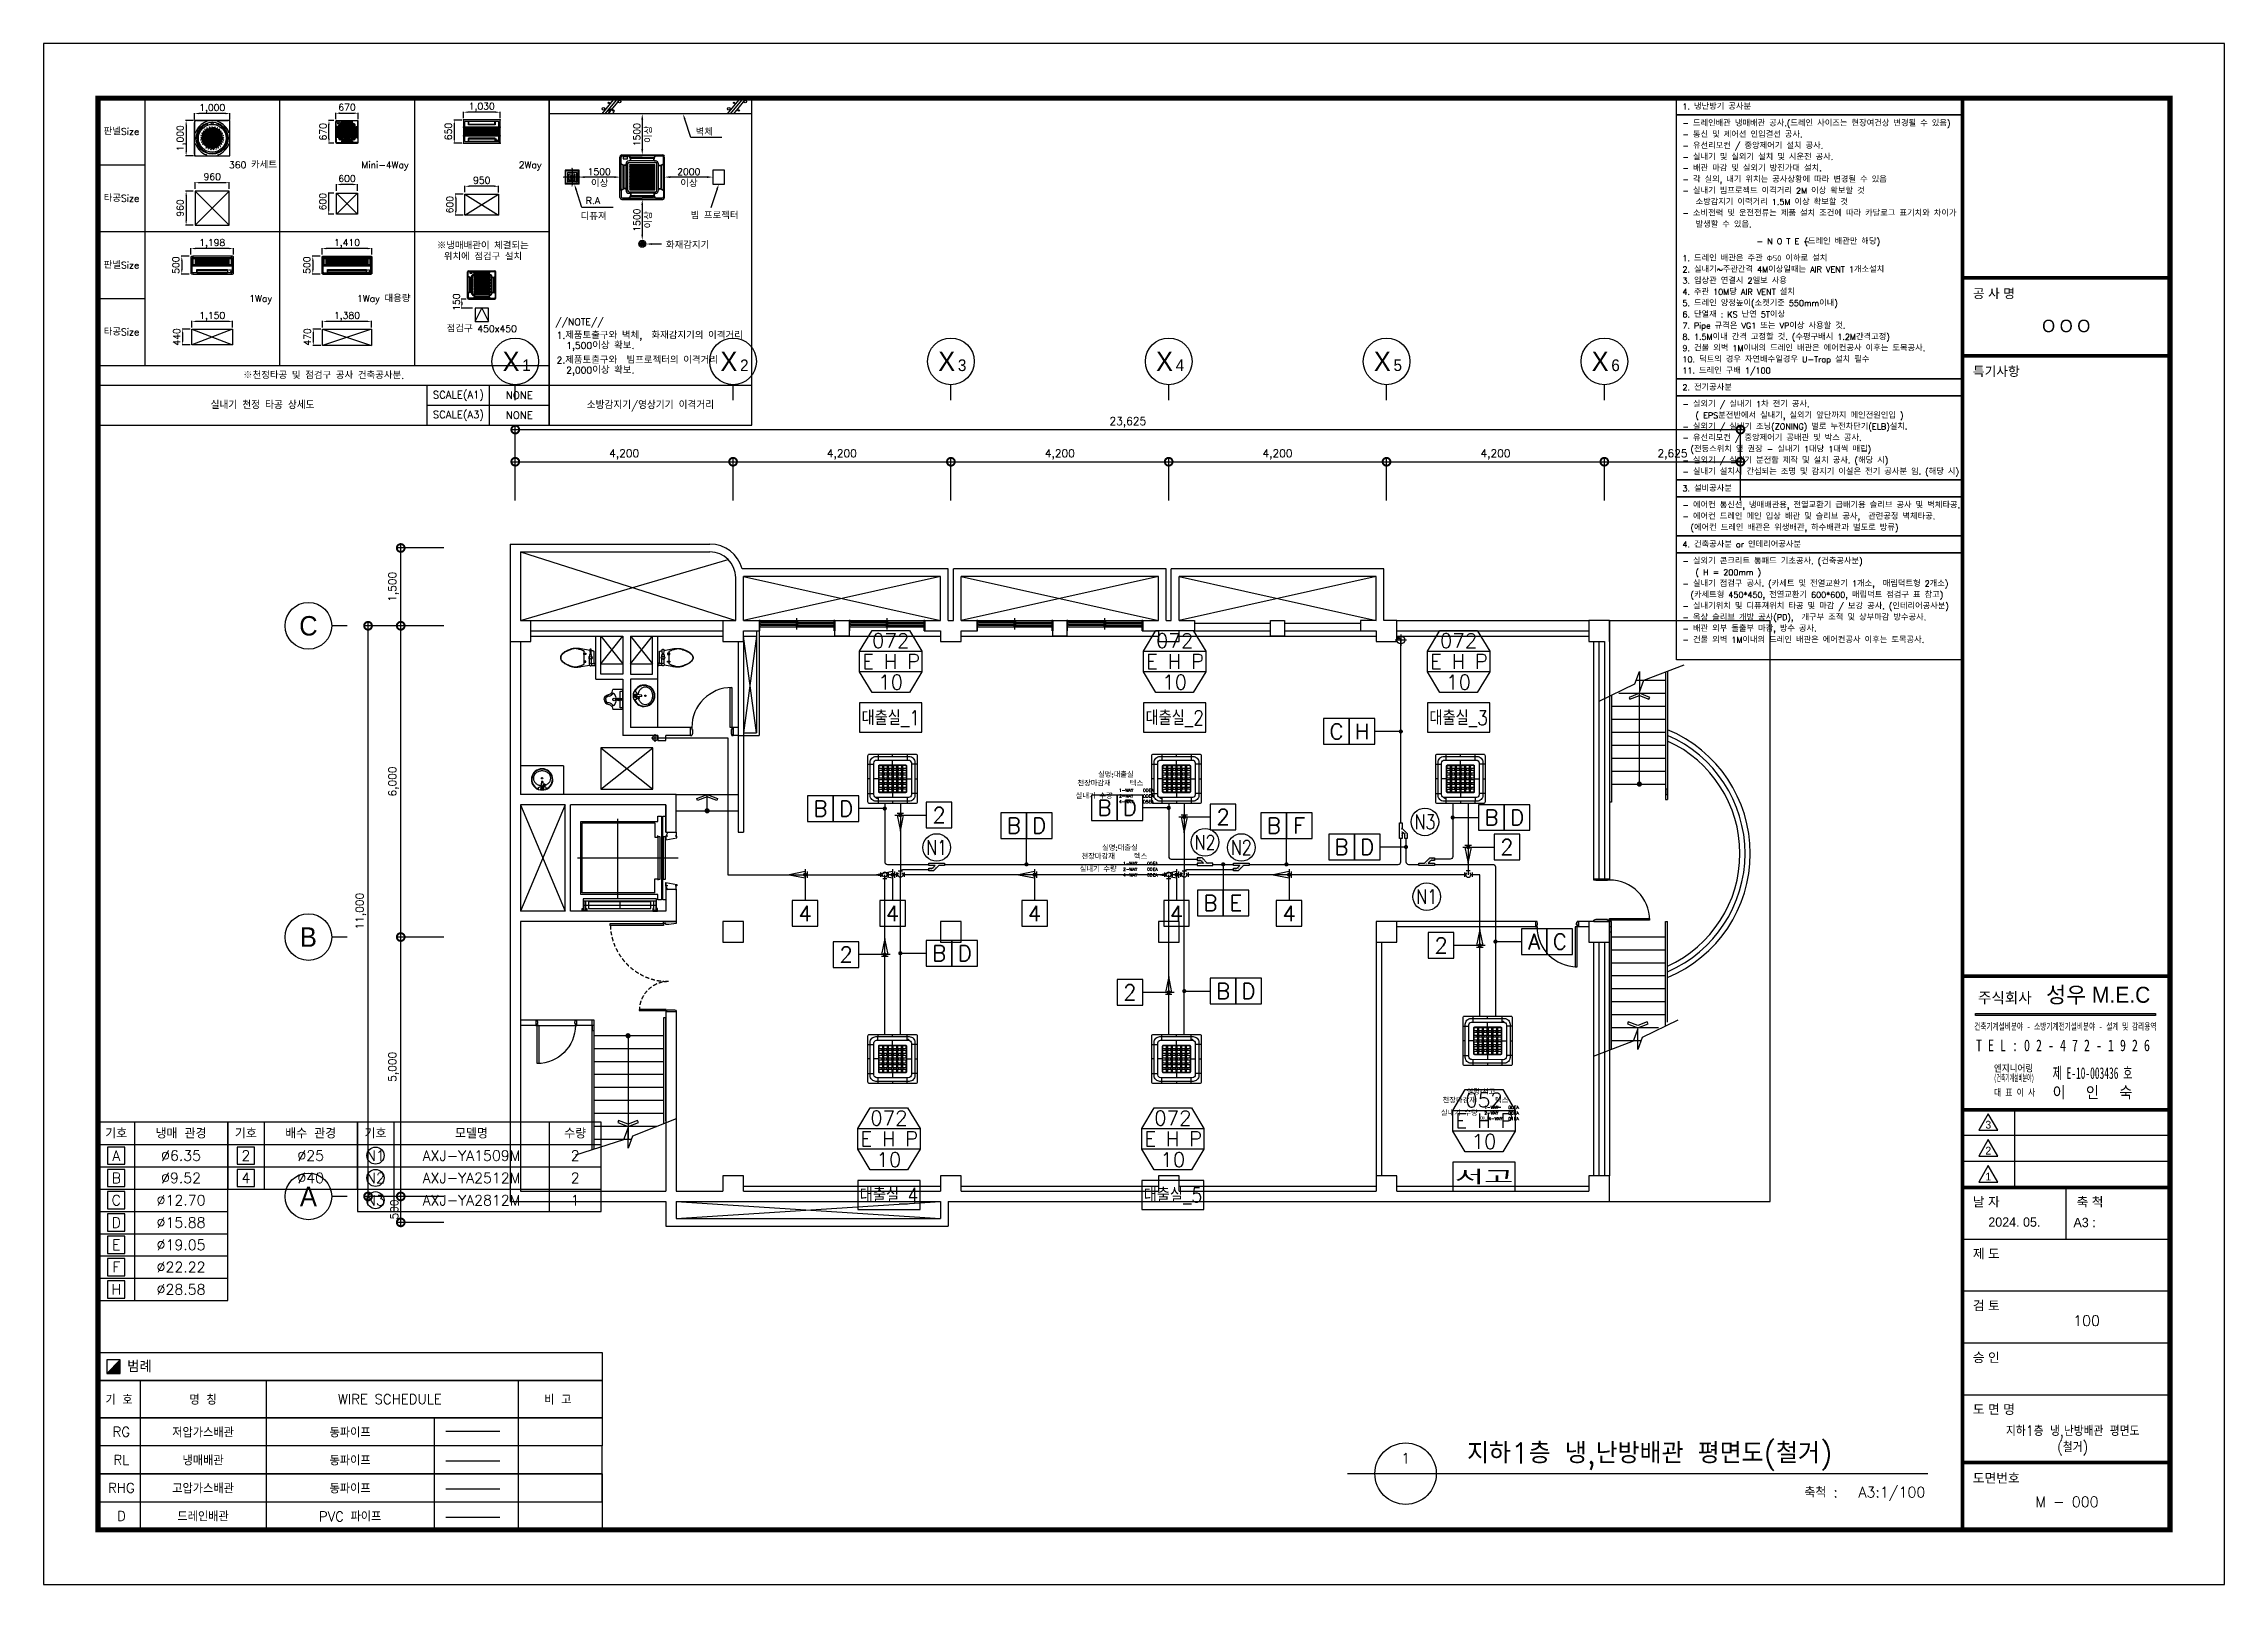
# Model space of a CAD drawing. Header units: millimetres. Extents: x -56261 to 196039, y 9480 to 100001.
# Drawn here: x 27839 to 69889, y 70301 to 100001 of the extents above; entities that cross this region are included whole.
import ezdxf
from ezdxf.enums import TextEntityAlignment as Align
from ezdxf.lldxf.tags import DXFTag

# ---------------------------------------------------------------- set-up
doc = ezdxf.new("R2010")
doc.units = ezdxf.units.MM
doc.set_wipeout_variables(frame=1)
doc.linetypes.add('HID', pattern=[2.3, 1.5, -0.8])
for name, color, linetype in [('2', 2, 'Continuous'), ('6', 6, 'Continuous'), ('DVM_DPIT', 5, 'Continuous'), ('DVM_DRAIN', 5, 'Continuous'), ('DVM_DRAIN_MARK', 7, 'Continuous'), ('DVM_INDOOR', 7, 'Continuous'), ('DVM_INOUT_MARK', 2, 'Continuous'), ('DVM_INOUT_NAME', 7, 'Continuous'), ('DVM_JOINT', 6, 'Continuous'), ('DVM_LEGEND', 7, 'Continuous'), ('DVM_LPIT', 3, 'Continuous'), ('DVM_PIPE', 3, 'Continuous'), ('DVM_PIPE_MARK', 2, 'Continuous'), ('DVM_REPORT', 7, 'Continuous'), ('FORM', 4, 'Continuous'), ('PLAN', 9, 'Continuous'), ('PLAN_DIM', 7, 'Continuous'), ('SS-AIRCON', 5, 'Continuous'), ('SS-TEXT', 7, 'Continuous'), ('현장조사', 4, 'Continuous')]:
    doc.layers.add(name, color=color, linetype=linetype)
doc.layers.add('DVM_PMAT_MARK', color=6, linetype='Continuous', lineweight=25)
doc.styles.add('DVM_DEFAULT', font='romans.shx', dxfattribs={"bigfont": 'whgtxt.shx'})
doc.styles.add('DVM_REPORT', font='romans.shx', dxfattribs={"bigfont": 'whgtxt.shx'})
doc.styles.add('Gdim', font='')
doc.styles.add('GHS', font='romans.shx', dxfattribs={"width": 0.8, "bigfont": 'ghs.shx'})
doc.styles.add('grc', font='')
doc.styles.add('Gtx', font='')
doc.styles.add('K', font='HYWULM.TTF')
doc.styles.add('plan', font='romans.shx', dxfattribs={"bigfont": 'GHS.SHX'})
doc.styles.add('굴림', font='NGULIM.TTF')
doc.styles.add('명판', font='')
doc.styles.add('삼성전자', font='')
doc.styles.get('Gdim').set_extended_font_data('Dotum')
doc.styles.get('grc').set_extended_font_data('DotumChe')
doc.styles.get('Gtx').set_extended_font_data('Dotum')
doc.styles.get('명판').set_extended_font_data('BatangChe')
doc.styles.get('삼성전자').set_extended_font_data('Gulim')
tags = doc.linetypes.add('ACAD_ISO02W100', pattern=[15, 12, -3]).pattern_tags.tags
tags[6:7] = [DXFTag(74, 4), DXFTag(75, 0), DXFTag(340, '0'), DXFTag(46, 1.0), DXFTag(50, 0.0), DXFTag(44, 0.0), DXFTag(45, 0.0)]
tags[4:5] = [DXFTag(74, 4), DXFTag(75, 0), DXFTag(340, '0'), DXFTag(46, 1.0), DXFTag(50, 0.0), DXFTag(44, 0.0), DXFTag(45, 0.0)]
doc.dimstyles.new('Gdim100', dxfattribs={"dimscale": 100, "dimtxt": 3, "dimasz": 6, "dimexe": 1.5, "dimexo": 2, "dimgap": 1, "dimtad": 1, "dimdec": 0, "dimzin": 0, "dimdsep": 46, "dimlunit": 6, "dimtxsty": 'Gdim', "dimblk1": 'DOTSMALL', "dimblk2": 'DOTSMALL', "dimsah": 1, "dimcen": 1.5, "dimdle": 1.5, "dimclrd": 1, "dimclre": 1, "dimclrt": 256, "dimazin": 0, "dimtfac": 1, "dimtdec": 0, "dimtix": 1, "dimtmove": 2, "dimatfit": 3, "dimldrblk": 'DOTSMALL', "dimfxl": 1.5, "dimtolj": 1, "dimtzin": 0, "dimlwd": -1, "dimlwe": -1, "dimarcsym": 0})

msp = doc.modelspace()

# ---------------------------------------------------------------- texts
at = {"layer": '2', "style": 'GHS'}
msp.add_text('1', height=200, dxfattribs=at).set_placement((54101, 72731.1), align=Align.MIDDLE_CENTER)
for s, p in [('축척 :', (61790.3, 72078.1)), ('A3:1/100', (62834.7, 72078.1))]:
    msp.add_text(s, height=200, dxfattribs=at).set_placement(p, align=Align.MIDDLE_LEFT)
at = {"layer": '6', "style": 'GHS'}
msp.add_text('지하1층 냉,난방배관 평면도(철거)', height=400, dxfattribs=at).set_placement((55285, 72832.5), align=Align.MIDDLE_LEFT)
at = {"layer": 'DVM_LEGEND', "color": 2, "style": 'DVM_DEFAULT'}
for s, p in [('기호', (29238.9, 78996.1)), ('냉매 관경', (30488.9, 78996.1)), ('기호', (31738.9, 78996.1)), ('배수 관경', (32988.9, 78996.1)), ('기호', (34238.9, 78996.1)), ('모델명', (36088.9, 78996.1)), ('수량', (38088.9, 78996.1)), ('A', (29238.9, 78566.1)), ('∅6.35', (30488.9, 78566.1)), ('2', (31738.9, 78566.1)), ('∅25', (32988.9, 78566.1)), ('N1', (34238.9, 78566.1)), ('AXJ-YA1509M', (36088.9, 78566.1)), ('2', (38088.9, 78566.1)), ('B', (29238.9, 78136.1)), ('∅9.52', (30488.9, 78136.1)), ('4', (31738.9, 78136.1)), ('∅40', (32988.9, 78136.1)), ('N2', (34238.9, 78136.1)), ('AXJ-YA2512M', (36088.9, 78136.1)), ('2', (38088.9, 78136.1)), ('C', (29238.9, 77706.1)), ('∅12.70', (30488.9, 77706.1)), ('N3', (34238.9, 77706.1)), ('AXJ-YA2812M', (36088.9, 77706.1)), ('1', (38088.9, 77706.1)), ('D', (29238.9, 77276.1)), ('∅15.88', (30488.9, 77276.1)), ('E', (29238.9, 76846.1)), ('∅19.05', (30488.9, 76846.1)), ('F', (29238.9, 76416.1)), ('∅22.22', (30488.9, 76416.1)), ('H', (29238.9, 75986.1)), ('∅28.58', (30488.9, 75986.1))]:
    msp.add_text(s, height=200, dxfattribs=at).set_placement(p, align=Align.MIDDLE_CENTER)
at = {"layer": 'FORM', "color": 2, "style": 'GHS'}
for s, p in [('100', (67231.4, 75384.6)), ('M - 000', (66852.8, 71892.2))]:
    msp.add_text(s, height=200, dxfattribs=at).set_placement(p, align=Align.MIDDLE_CENTER)
at = {"layer": 'FORM', "color": 2, "style": 'GHS', "width": 0.9}
for s, p in [('지하1층 냉,난방배관 평면도', (66963.9, 73261.7)), ('(철거)', (66963.9, 72949.5))]:
    msp.add_text(s, height=200, dxfattribs=at).set_placement(p, align=Align.MIDDLE_CENTER)
at = {"layer": 'PLAN_DIM', "style": 'Gtx'}
for s, height, p in [('X', 375, (45252, 93876.4)), ('3', 225, (45550, 93801.5)), ('X', 375, (49452, 93876.4)), ('4', 225, (49750, 93801.5)), ('X', 375, (53652, 93876.4)), ('5', 225, (53950, 93801.5)), ('X', 375, (57852, 93876.4)), ('6', 225, (58150, 93801.5)), ('C', 375, (32944.8, 88778.8)), ('B', 375, (32944.8, 82778.8)), ('A', 375, (32944.8, 77778.8))]:
    msp.add_text(s, height=height, dxfattribs=at).set_placement(p, align=Align.MIDDLE)
at = {"layer": '현장조사', "style": 'GHS'}
for s, height, p in [('천장마감재', 100, (48094.9, 85740.8)), ('실내기 수량', 100, (48094.9, 85497.3)), ('2-WAY', 60, (48712.7, 85497.3)), ('4-WAY', 60, (48712.7, 85387.7)), ('1-WAY', 60, (48712.7, 85606.9)), ('EA', 60, (49195.7, 85606.9)), ('EA', 60, (49195.7, 85497.3)), ('EA', 60, (49195.7, 85387.7)), ('실내기 수량', 100, (48173.5, 84086.5)), ('천장마감재', 100, (48173.5, 84330.1)), ('2-WAY', 60, (48791.3, 84086.5)), ('1-WAY', 60, (48791.3, 84196.1)), ('EA', 60, (49274.3, 84196.1)), ('EA', 60, (49274.3, 84086.5)), ('4-WAY', 60, (48791.3, 83976.9)), ('EA', 60, (49274.3, 83976.9)), ('천장마감재', 100, (55136.3, 79629.3)), ('1-WAY', 60, (55754.1, 79495.3)), ('EA', 60, (56237.1, 79495.3)), ('실내기 수량', 100, (55136.3, 79385.7)), ('미니4-WAY', 60, (55754.1, 79276.2)), ('2-WAY', 60, (55754.1, 79385.7)), ('EA', 60, (56237.1, 79385.7)), ('EA', 60, (56237.1, 79276.2))]:
    msp.add_text(s, height=height, dxfattribs=at).set_placement(p, align=Align.MIDDLE_CENTER)
at = {"layer": '현장조사', "color": 7, "style": 'GHS'}
for s, height, p in [('실명:대출실', 100, (48513, 85908.2)), ('텍스', 100, (48912.4, 85740.8)), ('00', 60, (49090.7, 85606.9)), ('00', 60, (49090.7, 85497.3)), ('05', 60, (49090.7, 85387.7)), ('실명:대출실', 100, (48591.5, 84497.4)), ('텍스', 100, (48991, 84330.1)), ('00', 60, (49169.3, 84196.1)), ('00', 60, (49169.3, 84086.5)), ('05', 60, (49169.3, 83976.9)), ('실명:서고', 100, (55554.4, 79796.6)), ('텍스', 100, (55953.8, 79629.3)), ('00', 60, (56132.1, 79495.3)), ('00', 60, (56132.1, 79385.7)), ('01', 60, (56132.1, 79276.2))]:
    msp.add_text(s, height=height, dxfattribs=at).set_placement(p, align=Align.MIDDLE_CENTER)

# ---------------------------------------------------------------- blocks, each defined once
blk = doc.blocks.new('AC_D_T')
at = {"layer": 'DVM_DRAIN', "color": 1}
for p, q in [((-74, 40), (-74, -40)), ((40, 74), (-40, 74)), ((74, 40), (74, -40))]:
    blk.add_line(p, q, dxfattribs=at)
at = {"layer": 'DVM_DRAIN', "color": 2}
blk.add_arc((0, 0), 48.8, 136.3157, 43.6843, dxfattribs=at)
blk = doc.blocks.new('PIPE_PIT')
at = {"layer": 'DVM_LPIT', "color": 0}
for p, q in [((110, 0), (-110, 0)), ((0, 110), (0, -110))]:
    blk.add_line(p, q, dxfattribs=at)
blk.add_circle((0, 0), 75, dxfattribs=at)
at = {"layer": 'DVM_LPIT', "color": 0, "style": 'DVM_DEFAULT', "width": 0.8}
for tag, p in [('$P', (-32, 8)), ('$N', (34, -38))]:
    blk.add_attdef(tag, text='', height=28, dxfattribs=at).set_placement(p, align=Align.BOTTOM_CENTER)
blk = doc.blocks.new('A$C4a54c4bc')
at = {"layer": 'SS-TEXT'}
for points in [[(0, 7735), (7877, 7735), (7877, 7274), (0, 7274)], [(0, 7274), (7877, 7274), (7877, 0), (0, 0)], [(0, 0), (7877, 0), (7877, -461), (0, -461)], [(0, -461), (7877, -461), (7877, -2781), (0, -2781)], [(0, -2781), (7877, -2781), (7877, -3242), (0, -3242)], [(0, -3242), (7877, -3242), (7877, -4323), (0, -4323)], [(0, -4323), (7877, -4323), (7877, -4784), (0, -4784)], [(0, -4784), (7877, -4784), (7877, -7735), (0, -7735)]]:
    blk.add_lwpolyline(points, close=True, dxfattribs=at)
at = {"layer": 'SS-TEXT', "style": 'DVM_DEFAULT'}
for s, p in [('1. 냉난방기 공사분', (162, 7504)), ('- 드레인배관 냉매배관 공사.(드레인 사이즈는 현장여건상 변경될 수 있음)', (162, 7043)), ('- 통신 및 제어선 인입결선 공사.', (162, 6733)), ('- 유선리모컨 / 중앙제어기 설치 공사.', (162, 6424)), ('- 실내기 및 실외기 설치 및 시운전 공사.', (162, 6114)), ('- 배관 마감 및 실외기 방진가대 설치.', (162, 5804)), ('- 각 실외, 내기 위치는 공사상황에 따라 변경될 수 있음', (162, 5495)), ('- 실내기 빔프로젝트 이격거리 2M 이상 확보할 것', (162, 5185)), ('   소방감지기 이력거리 1.5M 이상 확보할 것', (162, 4875)), ('- 소비전력 및 운전전류는 제품 설치 조건에 따라 카달로그 표기치와 차이가', (162, 4566)), ('   발생할 수 있음.', (162, 4256)), ('- N O T E -', (2206, 3791)), ('(드레인 배관만 해당)', (3523, 3791)), ('2. 실내기~주관간격 4M이상일때는 AIR VENT 1개소설치', (162, 3018)), ('1. 드레인 배관은 주관 Ф50 이하로 설치', (162, 3327)), ('3. 입상관 연결시 2엘보 사용', (162, 2708)), ('4. 주관 10M당 AIR VENT 설치', (162, 2398)), ('5. 드레인 양정높이(소켓기준 550mm이내)', (162, 2089)), ('6. 단열재 : KS 난연 5T이상', (162, 1779)), ('7. Pipe 규격은 VG1 또는 VP이상 사용할 것.', (162, 1469)), ('8. 1.5M이내 간격 고정할 것. (수평구배시 1.2M간격고정)', (162, 1160)), ('9. 건물 외벽 1M이내의 드레인 배관은 에어컨공사 이후는 토목공사.', (162, 850)), ('10. 덕트의 경우 자연배수일경우 U-Trap 설치 필수', (162, 540)), ('11. 드레인 구배 1/100', (162, 231)), ('2. 전기공사분', (162, -231)), ('- 실외기 / 실내기 1차 전기 공사.', (162, -692)), ('- 실외기 / 실내기 조닝(ZONING) 별로 누전차단기(ELB)설치.', (162, -1311)), ('   ( EPS분전반에서 실내기, 실외기 앞단까지 메인전원인입 )', (162, -1002)), ('- 유선리모컨 / 중앙제어기 공배관 및 박스 공사.', (162, -1621)), ('- 실외기 / 실내기 분전함 제작 및 설치 공사. (해당 시)', (162, -2240)), ('  (전등스위치 옆 권장 - 실내기 1대당 1대씩 매립)', (162, -1931)), ('3. 설비공사분', (162, -3012)), ('- 실내기 설치시 간섭되는 조명 및 감지기 이설은 전기 공사분 임. (해당 시)', (162, -2550)), ('- 에어컨 통신선, 냉매배관용, 전열교환기 급배기용 슬리브 공사 및 벽체타공.', (162, -3473)), ('- 에어컨 드레인 메인 입상 배관 및 슬리브 공사,  관련공정 벽체타공.', (162, -3783)), ('  (에어컨 드레인 배관은 위생배관, 하수배관과 별도로 방류)', (162, -4092)), ('4. 건축공사분 or 인테리어공사분', (162, -4554)), ('- 실외기 콘크리트 통패드 기초공사. (건축공사분)', (162, -5015)), ('   ( H = 200mm )', (162, -5325)), ('- 실내기 점검구 공사. (카세트 및 전열교환기 1개소,  매립덕트형 2개소)', (162, -5634)), ('  (카세트형 450*450, 전열교환기 600*600, 매립덕트 점검구 표 참고)', (162, -5944)), ('- 실내기위치 및 디퓨져위치 타공 및 마감 / 보강 공사. (인테리어공사분)', (162, -6254)), ('- 옥상 슬리브 개방 공사(PD),  개구부 조적 및 상부마감 방수공사.', (162, -6563)), ('- 배관 외부 돌출부 마감, 방수 공사.', (162, -6873)), ('- 건물 외벽 1M이내의 드레인 배관은 에어컨공사 이후는 토목공사.', (162, -7183))]:
    blk.add_text(s, height=162, dxfattribs=at).set_placement(p, align=Align.MIDDLE_LEFT)
blk = doc.blocks.new('EHPBOX2[DT]-1')
at = {"linetype": 'Continuous'}
for p, q in [((880, 1588), (880, 2459)), ((903, 2307), (903, 2446)), ((903, 1741), (903, 2307)), ((959, 2277), (903, 2307)), ((904, 2307), (904, 2446)), ((904, 2298), (904, 2307)), ((955, 2271), (904, 2298)), ((959, 2277), (905, 2306)), ((919, 2499), (1791, 2499)), ((933, 2476), (1072, 2476)), ((1071, 2475), (933, 2475)), ((944, 2257), (944, 1791)), ((949, 2262), (959, 2262)), ((1037, 2452), (951, 2452)), ((951, 2452), (951, 2413)), ((951, 2413), (1037, 2413)), ((959, 2262), (959, 1786)), ((1008, 2276), (963, 2276)), ((1010, 2276), (963, 2276)), ((1010, 2269), (963, 2269)), ((966, 2269), (966, 2276)), ((967, 2269), (967, 2276)), ((1009, 2278), (1009, 2304)), ((1010, 2276), (1010, 2304)), ((1010, 1744), (1010, 2276)), ((1037, 2413), (1037, 2452)), ((1042, 1744), (1042, 2304)), ((1044, 1743), (1044, 2304)), ((1072, 2476), (1355, 2476)), ((1101, 2420), (1072, 2475)), ((1081, 2475), (1072, 2475)), ((1101, 2420), (1072, 2474)), ((1101, 2369), (1075, 2369)), ((1635, 2368), (1075, 2368)), ((1075, 2336), (1635, 2336)), ((1075, 2334), (1635, 2334)), ((1108, 2423), (1081, 2475)), ((1091, 2291), (1619, 2291)), ((1619, 2281), (1091, 2281)), ((1619, 2279), (1091, 2279)), ((1619, 2269), (1091, 2269)), ((1619, 2266), (1091, 2266)), ((1619, 2256), (1091, 2256)), ((1619, 2254), (1091, 2254)), ((1619, 2244), (1091, 2244)), ((1619, 2241), (1091, 2241)), ((1619, 2231), (1091, 2231)), ((1619, 2229), (1091, 2229)), ((1619, 2219), (1091, 2219)), ((1619, 2216), (1091, 2216)), ((1619, 2206), (1091, 2206)), ((1619, 2204), (1091, 2204)), ((1102, 2371), (1102, 2415)), ((1102, 2368), (1102, 2415)), ((1110, 2413), (1102, 2413)), ((1110, 2412), (1102, 2412)), ((1110, 2368), (1110, 2415)), ((1117, 2420), (1117, 2430)), ((1593, 2420), (1117, 2420)), ((1588, 2435), (1122, 2435)), ((1638, 2476), (1355, 2476)), ((1593, 2430), (1593, 2420)), ((1600, 2368), (1600, 2415)), ((1600, 2413), (1607, 2413)), ((1600, 2412), (1607, 2412)), ((1602, 2423), (1629, 2475)), ((1607, 2371), (1607, 2415)), ((1609, 2420), (1638, 2474)), ((1609, 2369), (1635, 2369)), ((1777, 2476), (1638, 2476)), ((1639, 2475), (1777, 2475)), ((1666, 1743), (1666, 2304)), ((1667, 1744), (1667, 2304)), ((1699, 2276), (1699, 2304)), ((1699, 1744), (1699, 2276)), ((1699, 2269), (1744, 2269)), ((1700, 2278), (1700, 2304)), ((1702, 2276), (1747, 2276)), ((1743, 2269), (1743, 2276)), ((1744, 2269), (1744, 2276)), ((1751, 2277), (1805, 2306)), ((1751, 2262), (1751, 1786)), ((1751, 2262), (1761, 2262)), ((1755, 2271), (1806, 2298)), ((1766, 1791), (1766, 2257)), ((1806, 2307), (1806, 2446)), ((1807, 2307), (1807, 2446)), ((1807, 1741), (1807, 2307)), ((1830, 1588), (1830, 2459)), ((903, 1741), (903, 1602)), ((955, 1777), (904, 1749)), ((904, 1740), (904, 1602)), ((959, 1770), (905, 1741)), ((919, 1549), (1791, 1549)), ((1071, 1573), (933, 1573)), ((933, 1572), (1072, 1572)), ((959, 1786), (949, 1786)), ((1010, 1779), (963, 1779)), ((1008, 1771), (963, 1771)), ((966, 1779), (966, 1771)), ((967, 1779), (967, 1771)), ((1009, 1770), (1009, 1744)), ((1010, 1772), (1010, 1744)), ((1101, 1627), (1072, 1573)), ((1072, 1572), (1355, 1572)), ((1075, 1713), (1635, 1713)), ((1075, 1711), (1635, 1711)), ((1635, 1679), (1075, 1679)), ((1101, 1678), (1075, 1678)), ((1108, 1624), (1081, 1573)), ((1619, 2194), (1091, 2194)), ((1619, 2191), (1091, 2191)), ((1619, 2181), (1091, 2181)), ((1619, 2179), (1091, 2179)), ((1619, 2169), (1091, 2169)), ((1619, 2166), (1091, 2166)), ((1619, 2156), (1091, 2156)), ((1619, 2154), (1091, 2154)), ((1619, 2144), (1091, 2144)), ((1619, 2141), (1091, 2141)), ((1619, 2131), (1091, 2131)), ((1619, 2129), (1091, 2129)), ((1619, 2119), (1091, 2119)), ((1619, 2116), (1091, 2116)), ((1619, 2106), (1091, 2106)), ((1619, 2104), (1091, 2104)), ((1619, 2094), (1091, 2094)), ((1619, 2091), (1091, 2091)), ((1619, 2081), (1091, 2081)), ((1619, 2079), (1091, 2079)), ((1619, 2069), (1091, 2069)), ((1619, 2066), (1091, 2066)), ((1619, 2056), (1091, 2056)), ((1619, 2054), (1091, 2054)), ((1619, 2044), (1091, 2044)), ((1619, 2041), (1091, 2041)), ((1619, 2031), (1091, 2031)), ((1619, 2029), (1091, 2029)), ((1619, 2019), (1091, 2019)), ((1619, 2016), (1091, 2016)), ((1619, 2006), (1091, 2006)), ((1619, 2004), (1091, 2004)), ((1619, 1994), (1091, 1994)), ((1619, 1991), (1091, 1991)), ((1619, 1981), (1091, 1981)), ((1619, 1979), (1091, 1979)), ((1619, 1969), (1091, 1969)), ((1619, 1966), (1091, 1966)), ((1619, 1956), (1091, 1956)), ((1619, 1954), (1091, 1954)), ((1619, 1944), (1091, 1944)), ((1619, 1941), (1091, 1941)), ((1619, 1931), (1091, 1931)), ((1619, 1929), (1091, 1929)), ((1619, 1919), (1091, 1919)), ((1619, 1916), (1091, 1916)), ((1619, 1906), (1091, 1906)), ((1619, 1904), (1091, 1904)), ((1619, 1894), (1091, 1894)), ((1619, 1891), (1091, 1891)), ((1619, 1881), (1091, 1881)), ((1619, 1879), (1091, 1879)), ((1619, 1869), (1091, 1869)), ((1619, 1866), (1091, 1866)), ((1619, 1856), (1091, 1856)), ((1619, 1854), (1091, 1854)), ((1619, 1844), (1091, 1844)), ((1619, 1841), (1091, 1841)), ((1619, 1831), (1091, 1831)), ((1619, 1829), (1091, 1829)), ((1619, 1819), (1091, 1819)), ((1619, 1816), (1091, 1816)), ((1619, 1806), (1091, 1806)), ((1619, 1804), (1091, 1804)), ((1619, 1794), (1091, 1794)), ((1619, 1791), (1091, 1791)), ((1619, 1781), (1091, 1781)), ((1619, 1779), (1091, 1779)), ((1619, 1769), (1091, 1769)), ((1619, 1766), (1091, 1766)), ((1091, 1756), (1619, 1756)), ((1102, 1677), (1102, 1632)), ((1110, 1636), (1102, 1636)), ((1110, 1635), (1102, 1635)), ((1110, 1679), (1110, 1635)), ((1593, 1628), (1117, 1628)), ((1117, 1618), (1117, 1628)), ((1122, 1613), (1588, 1613)), ((1638, 1572), (1355, 1572)), ((1593, 1628), (1593, 1618)), ((1600, 1679), (1600, 1632)), ((1600, 1636), (1607, 1636)), ((1600, 1635), (1607, 1635)), ((1602, 1624), (1629, 1573)), ((1607, 1677), (1607, 1632)), ((1609, 1678), (1635, 1678)), ((1609, 1627), (1638, 1573)), ((1777, 1572), (1638, 1572)), ((1639, 1573), (1777, 1573)), ((1699, 1779), (1744, 1779)), ((1699, 1772), (1699, 1744)), ((1700, 1770), (1700, 1744)), ((1702, 1771), (1747, 1771)), ((1743, 1779), (1743, 1771)), ((1744, 1779), (1744, 1771)), ((1761, 1786), (1751, 1786)), ((1751, 1770), (1805, 1741)), ((1755, 1777), (1806, 1749)), ((1806, 1740), (1806, 1602)), ((1807, 1741), (1807, 1602))]:
    blk.add_line(p, q, dxfattribs=at)
for centre, radius, start, end in [((920, 2459), 40, 91.26247, 179.37563), ((933, 2446), 30, 90, 180), ((933, 2446), 29, 90, 180), ((905, 2307), 1.5, 180, 241.82141), ((949, 2257), 5, 90, 180), ((963, 2286), 17, 241.82141, 270), ((963, 2286), 9.5, 241.82141, 270), ((963, 2286), 9.5, 241.82141, 270), ((966, 2262), 7, 90, 180), ((1008, 2278), 1.5, 270, 0), ((1075, 2304), 65.5, 90, 180), ((1075, 2304), 64.5, 90, 180), ((1075, 2304), 32.5, 90, 180), ((1075, 2304), 30.5, 90, 180), ((1071, 2473), 1.5, 28.17859, 90), ((1091, 2286), 5, 90, 270), ((1091, 2274), 5, 90, 270), ((1091, 2261), 5, 90, 270), ((1091, 2249), 5, 90, 270), ((1091, 2236), 5, 90, 270), ((1091, 2224), 5, 90, 270), ((1091, 2211), 5, 90, 270), ((1091, 2199), 5, 90, 270), ((1093, 2415), 9.5, 0, 28.17859), ((1093, 2415), 9.5, 0, 28.17859), ((1101, 2371), 1.5, 270, 0), ((1093, 2415), 17, 0, 28.17859), ((1117, 2413), 7, 90, 180), ((1122, 2430), 5, 90, 180), ((1588, 2430), 5, 0, 90), ((1593, 2413), 7, 0, 90), ((1617, 2415), 17, 151.82141, 180), ((1617, 2415), 9.5, 151.82141, 180), ((1609, 2371), 1.5, 180, 270), ((1619, 2286), 5, 270, 90), ((1619, 2274), 5, 270, 90), ((1619, 2261), 5, 270, 90), ((1619, 2249), 5, 270, 90), ((1619, 2236), 5, 270, 90), ((1619, 2224), 5, 270, 90), ((1619, 2211), 5, 270, 90), ((1619, 2199), 5, 270, 90), ((1635, 2304), 65.5, 0, 90), ((1635, 2304), 64.5, 0, 90), ((1635, 2304), 32.5, 0, 90), ((1635, 2304), 30.5, 0, 90), ((1639, 2473), 1.5, 90, 151.82141), ((1702, 2278), 1.5, 180, 270), ((1744, 2262), 7, 0, 90), ((1747, 2286), 9.5, 270, 298.17859), ((1747, 2286), 17, 270, 298.17859), ((1761, 2257), 5, 0, 90), ((1777, 2446), 30, 0, 90), ((1777, 2446), 29, 0, 90), ((1790, 2459), 40, 0.62437, 88.73753), ((1804, 2307), 1.5, 298.17859, 0), ((920, 1589), 40, 180.62437, 268.73753), ((933, 1602), 30, 180, 270), ((905, 1740), 1.5, 118.17859, 180), ((933, 1602), 29, 180, 270), ((949, 1791), 5, 180, 270), ((963, 1762), 17, 90, 118.17859), ((966, 1786), 7, 180, 270), ((963, 1762), 9.5, 90, 118.17859), ((1008, 1770), 1.5, 0, 90), ((1075, 1744), 65.5, 180, 270), ((1075, 1744), 64.5, 180, 270), ((1075, 1744), 32.5, 180, 270), ((1075, 1743), 30.5, 180, 270), ((1071, 1574), 1.5, 270, 331.82141), ((1091, 2186), 5, 90, 270), ((1091, 2174), 5, 90, 270), ((1091, 2161), 5, 90, 270), ((1091, 2149), 5, 90, 270), ((1091, 2136), 5, 90, 270), ((1091, 2124), 5, 90, 270), ((1091, 2111), 5, 90, 270), ((1091, 2099), 5, 90, 270), ((1091, 2086), 5, 90, 270), ((1091, 2074), 5, 90, 270), ((1091, 2061), 5, 90, 270), ((1091, 2049), 5, 90, 270), ((1091, 2036), 5, 90, 270), ((1091, 2024), 5, 90, 270), ((1091, 2011), 5, 90, 270), ((1091, 1999), 5, 90, 270), ((1091, 1986), 5, 90, 270), ((1091, 1974), 5, 90, 270), ((1091, 1961), 5, 90, 270), ((1091, 1949), 5, 90, 270), ((1091, 1936), 5, 90, 270), ((1091, 1924), 5, 90, 270), ((1091, 1911), 5, 90, 270), ((1091, 1899), 5, 90, 270), ((1091, 1886), 5, 90, 270), ((1091, 1874), 5, 90, 270), ((1091, 1861), 5, 90, 270), ((1091, 1849), 5, 90, 270), ((1091, 1836), 5, 90, 270), ((1091, 1824), 5, 90, 270), ((1091, 1811), 5, 90, 270), ((1091, 1799), 5, 90, 270), ((1091, 1786), 5, 90, 270), ((1091, 1774), 5, 90, 270), ((1091, 1761), 5, 90, 270), ((1101, 1677), 1.5, 0, 90), ((1093, 1632), 9.5, 331.82141, 0), ((1093, 1632), 17, 331.82141, 0), ((1117, 1635), 7, 180, 270), ((1122, 1618), 5, 180, 270), ((1588, 1618), 5, 270, 0), ((1593, 1635), 7, 270, 338.67098), ((1617, 1632), 17, 180, 208.17859), ((1609, 1677), 1.5, 90, 180), ((1617, 1632), 9.5, 180, 208.17859), ((1619, 2186), 5, 270, 90), ((1619, 2174), 5, 270, 90), ((1619, 2161), 5, 270, 90), ((1619, 2149), 5, 270, 90), ((1619, 2136), 5, 270, 90), ((1619, 2124), 5, 270, 90), ((1619, 2111), 5, 270, 90), ((1619, 2099), 5, 270, 90), ((1619, 2086), 5, 270, 90), ((1619, 2074), 5, 270, 90), ((1619, 2061), 5, 270, 90), ((1619, 2049), 5, 270, 90), ((1619, 2036), 5, 270, 90), ((1619, 2024), 5, 270, 90), ((1619, 2011), 5, 270, 90), ((1619, 1999), 5, 270, 90), ((1619, 1986), 5, 270, 90), ((1619, 1974), 5, 270, 90), ((1619, 1961), 5, 270, 90), ((1619, 1949), 5, 270, 90), ((1619, 1936), 5, 270, 90), ((1619, 1924), 5, 270, 90), ((1619, 1911), 5, 270, 90), ((1619, 1899), 5, 270, 90), ((1619, 1886), 5, 270, 90), ((1619, 1874), 5, 270, 90), ((1619, 1861), 5, 270, 90), ((1619, 1849), 5, 270, 90), ((1619, 1836), 5, 270, 90), ((1619, 1824), 5, 270, 90), ((1619, 1811), 5, 270, 90), ((1619, 1799), 5, 270, 90), ((1619, 1786), 5, 270, 90), ((1619, 1774), 5, 270, 90), ((1619, 1761), 5, 270, 90), ((1635, 1744), 65.5, 270, 0), ((1635, 1744), 64.5, 270, 0), ((1635, 1744), 32.5, 270, 0), ((1635, 1743), 30.5, 270, 0), ((1639, 1574), 1.5, 208.17859, 270), ((1702, 1770), 1.5, 90, 180), ((1744, 1786), 7, 270, 0), ((1747, 1762), 17, 61.82141, 90), ((1747, 1762), 9.5, 61.82141, 90), ((1761, 1791), 5, 270, 0), ((1777, 1602), 30, 270, 0), ((1777, 1602), 29, 270, 0), ((1790, 1589), 40, 271.26247, 359.37563), ((1804, 1740), 1.5, 0, 61.82141)]:
    blk.add_arc(centre, radius, start, end, dxfattribs=at)
blk = doc.blocks.new('MINI 4WAY')
at = {"color": 0, "linetype": 'Continuous'}
for p, q in [((-287, -264), (-287, 264)), ((-274, 170), (-274, 256)), ((-274, -170), (-274, 170)), ((-264, 287), (264, 287)), ((-259, -148), (-259, 131)), ((-256, 274), (-170, 274)), ((-249, -148), (-249, 131)), ((-241, -148), (-241, 131)), ((-235, -148), (-235, 131)), ((-229, -148), (-229, 131)), ((-208, 152), (-208, 169)), ((-208, -169), (-208, 152)), ((-188, -169), (-188, 169)), ((-187, -169), (-187, 169)), ((-170, 274), (0, 274)), ((169, 208), (-169, 208)), ((-169, 188), (169, 188)), ((-169, 187), (169, 187)), ((-161, 159), (-161, -159)), ((-155, 56), (-161, 56)), ((-161, 54), (-155, 54)), ((-155, 53), (-161, 53)), ((-161, 51), (-155, 51)), ((-155, -159), (-155, 159)), ((-154, -159), (-154, 159)), ((-148, 56), (-154, 56)), ((-154, 54), (-148, 54)), ((-148, 53), (-154, 53)), ((-154, 51), (-148, 51)), ((-148, -159), (-148, 159)), ((-146, -159), (-146, 159)), ((-140, 56), (-146, 56)), ((-146, 54), (-140, 54)), ((-140, 53), (-146, 53)), ((-146, 51), (-140, 51)), ((-140, -159), (-140, 159)), ((139, 259), (-139, 259)), ((139, 249), (-139, 249)), ((139, 241), (-139, 241)), ((139, 235), (-139, 235)), ((139, 229), (-139, 229)), ((-139, -159), (-139, 159)), ((-133, 56), (-139, 56)), ((-139, 54), (-133, 54)), ((-133, 53), (-139, 53)), ((-139, 51), (-133, 51)), ((-133, -159), (-133, 159)), ((-131, -159), (-131, 159)), ((-125, 56), (-131, 56)), ((-131, 54), (-125, 54)), ((-125, 53), (-131, 53)), ((-131, 51), (-125, 51)), ((-125, -159), (-125, 159)), ((-123, -159), (-123, 159)), ((-117, 56), (-123, 56)), ((-123, 54), (-117, 54)), ((-117, 53), (-123, 53)), ((-123, 51), (-117, 51)), ((-117, -159), (-117, 159)), ((-116, -159), (-116, 159)), ((-110, 56), (-116, 56)), ((-116, 54), (-110, 54)), ((-110, 53), (-116, 53)), ((-116, 51), (-110, 51)), ((-110, -159), (-110, 159)), ((-108, -159), (-108, 159)), ((-102, 56), (-108, 56)), ((-108, 54), (-102, 54)), ((-102, 53), (-108, 53)), ((-108, 51), (-102, 51)), ((-102, -159), (-102, 159)), ((-101, -159), (-101, 159)), ((-95, 56), (-101, 56)), ((-101, 54), (-95, 54)), ((-95, 53), (-101, 53)), ((-101, 51), (-95, 51)), ((-95, -159), (-95, 159)), ((-93, -159), (-93, 159)), ((-87, 56), (-93, 56)), ((-93, 54), (-87, 54)), ((-87, 53), (-93, 53)), ((-93, 51), (-87, 51)), ((-87, -159), (-87, 159)), ((-86, -159), (-86, 159)), ((-80, 56), (-86, 56)), ((-86, 54), (-80, 54)), ((-80, 53), (-86, 53)), ((-86, 51), (-80, 51)), ((-80, -159), (-80, 159)), ((-78, -159), (-78, 159)), ((-72, 56), (-78, 56)), ((-78, 54), (-72, 54)), ((-72, 53), (-78, 53)), ((-78, 51), (-72, 51)), ((-72, -159), (-72, 159)), ((-71, -159), (-71, 159)), ((-65, 56), (-71, 56)), ((-71, 54), (-65, 54)), ((-65, 53), (-71, 53)), ((-71, 51), (-65, 51)), ((-65, -159), (-65, 159)), ((-63, -159), (-63, 159)), ((-57, 56), (-63, 56)), ((-63, 54), (-57, 54)), ((-57, 53), (-63, 53)), ((-63, 51), (-57, 51)), ((-57, -159), (-57, 159)), ((-56, -159), (-56, 159)), ((-50, 56), (-56, 56)), ((-56, 54), (-50, 54)), ((-50, 53), (-56, 53)), ((-56, 51), (-50, 51)), ((-50, -159), (-50, 159)), ((-48, -159), (-48, 159)), ((-42, 56), (-48, 56)), ((-48, 54), (-42, 54)), ((-42, 53), (-48, 53)), ((-48, 51), (-42, 51)), ((-42, -159), (-42, 159)), ((-41, -159), (-41, 159)), ((-35, 56), (-41, 56)), ((-41, 54), (-35, 54)), ((-35, 53), (-41, 53)), ((-41, 51), (-35, 51)), ((-35, -159), (-35, 159)), ((-33, -159), (-33, 159)), ((-27, 56), (-33, 56)), ((-33, 54), (-27, 54)), ((-27, 53), (-33, 53)), ((-33, 51), (-27, 51)), ((-27, -159), (-27, 159)), ((-26, -159), (-26, 159)), ((-20, 56), (-26, 56)), ((-26, 54), (-20, 54)), ((-20, 53), (-26, 53)), ((-26, 51), (-20, 51)), ((-20, -159), (-20, 159)), ((-18, -159), (-18, 159)), ((-12, 56), (-18, 56)), ((-18, 54), (-12, 54)), ((-12, 53), (-18, 53)), ((-18, 51), (-12, 51)), ((-12, -159), (-12, 159)), ((-11, -159), (-11, 159)), ((-5, 56), (-11, 56)), ((-11, 54), (-5, 54)), ((-5, 53), (-11, 53)), ((-11, 51), (-5, 51)), ((-5, -159), (-5, 159)), ((-3, -159), (-3, 159)), ((3, 56), (-3, 56)), ((-3, 54), (3, 54)), ((3, 53), (-3, 53)), ((-3, 51), (3, 51)), ((170, 274), (0, 274)), ((3, -159), (3, 159)), ((5, -159), (5, 159)), ((11, 56), (5, 56)), ((5, 54), (11, 54)), ((11, 53), (5, 53)), ((5, 51), (11, 51)), ((11, -159), (11, 159)), ((12, -159), (12, 159)), ((18, 56), (12, 56)), ((12, 54), (18, 54)), ((18, 53), (12, 53)), ((12, 51), (18, 51)), ((18, -159), (18, 159)), ((20, -159), (20, 159)), ((26, 56), (20, 56)), ((20, 54), (26, 54)), ((26, 53), (20, 53)), ((20, 51), (26, 51)), ((26, -159), (26, 159)), ((27, -159), (27, 159)), ((33, 56), (27, 56)), ((27, 54), (33, 54)), ((33, 53), (27, 53)), ((27, 51), (33, 51)), ((33, -159), (33, 159)), ((35, -159), (35, 159)), ((41, 56), (35, 56)), ((35, 54), (41, 54)), ((41, 53), (35, 53)), ((35, 51), (41, 51)), ((41, -159), (41, 159)), ((42, -159), (42, 159)), ((48, 56), (42, 56)), ((42, 54), (48, 54)), ((48, 53), (42, 53)), ((42, 51), (48, 51)), ((48, -159), (48, 159)), ((50, -159), (50, 159)), ((56, 56), (50, 56)), ((50, 54), (56, 54)), ((56, 53), (50, 53)), ((50, 51), (56, 51)), ((56, -159), (56, 159)), ((57, -159), (57, 159)), ((63, 56), (57, 56)), ((57, 54), (63, 54)), ((63, 53), (57, 53)), ((57, 51), (63, 51)), ((63, -159), (63, 159)), ((65, -159), (65, 159)), ((71, 56), (65, 56)), ((65, 54), (71, 54)), ((71, 53), (65, 53)), ((65, 51), (71, 51)), ((71, -159), (71, 159)), ((72, -159), (72, 159)), ((78, 56), (72, 56)), ((72, 54), (78, 54)), ((78, 53), (72, 53)), ((72, 51), (78, 51)), ((78, -159), (78, 159)), ((80, -159), (80, 159)), ((86, 56), (80, 56)), ((80, 54), (86, 54)), ((86, 53), (80, 53)), ((80, 51), (86, 51)), ((86, -159), (86, 159)), ((87, -159), (87, 159)), ((93, 56), (87, 56)), ((87, 54), (93, 54)), ((93, 53), (87, 53)), ((87, 51), (93, 51)), ((93, -159), (93, 159)), ((95, -159), (95, 159)), ((101, 56), (95, 56)), ((95, 54), (101, 54)), ((101, 53), (95, 53)), ((95, 51), (101, 51)), ((101, -159), (101, 159)), ((102, -159), (102, 159)), ((108, 56), (102, 56)), ((102, 54), (108, 54)), ((108, 53), (102, 53)), ((102, 51), (108, 51)), ((108, -159), (108, 159)), ((110, -159), (110, 159)), ((116, 56), (110, 56)), ((110, 54), (116, 54)), ((116, 53), (110, 53)), ((110, 51), (116, 51)), ((116, -159), (116, 159)), ((117, -159), (117, 159)), ((123, 56), (117, 56)), ((117, 54), (123, 54)), ((123, 53), (117, 53)), ((117, 51), (123, 51)), ((123, -159), (123, 159)), ((125, -159), (125, 159)), ((131, 56), (125, 56)), ((125, 54), (131, 54)), ((131, 53), (125, 53)), ((125, 51), (131, 51)), ((131, -159), (131, 159)), ((133, -159), (133, 159)), ((139, 56), (133, 56)), ((133, 54), (139, 54)), ((139, 53), (133, 53)), ((133, 51), (139, 51)), ((139, -159), (139, 159)), ((140, -159), (140, 159)), ((146, 56), (140, 56)), ((140, 54), (146, 54)), ((146, 53), (140, 53)), ((140, 51), (146, 51)), ((146, -159), (146, 159)), ((148, -159), (148, 159)), ((154, 56), (148, 56)), ((148, 54), (154, 54)), ((154, 53), (148, 53)), ((148, 51), (154, 51)), ((154, -159), (154, 159)), ((155, -159), (155, 159)), ((161, 56), (155, 56)), ((155, 54), (161, 54)), ((161, 53), (155, 53)), ((155, 51), (161, 51)), ((161, 159), (161, -159)), ((256, 274), (170, 274)), ((187, -169), (187, 169)), ((188, -169), (188, 169)), ((208, 152), (208, 169)), ((208, -169), (208, 152)), ((229, -148), (229, 131)), ((235, -148), (235, 131)), ((241, -148), (241, 131)), ((249, -148), (249, 131)), ((259, -148), (259, 131)), ((274, 170), (274, 256)), ((274, -170), (274, 170)), ((287, -264), (287, 264)), ((-274, -170), (-274, -256)), ((-264, -287), (264, -287)), ((-256, -274), (-170, -274)), ((-208, -152), (-208, -169)), ((-170, -274), (0, -274)), ((-169, -187), (169, -187)), ((-169, -188), (169, -188)), ((169, -208), (-169, -208)), ((-155, -52), (-161, -52)), ((-161, -54), (-155, -54)), ((-155, -55), (-161, -55)), ((-161, -57), (-155, -57)), ((-148, -52), (-154, -52)), ((-154, -54), (-148, -54)), ((-148, -55), (-154, -55)), ((-154, -57), (-148, -57)), ((-140, -52), (-146, -52)), ((-146, -54), (-140, -54)), ((-140, -55), (-146, -55)), ((-146, -57), (-140, -57)), ((-133, -52), (-139, -52)), ((-139, -54), (-133, -54)), ((-133, -55), (-139, -55)), ((-139, -57), (-133, -57)), ((139, -229), (-139, -229)), ((139, -235), (-139, -235)), ((139, -241), (-139, -241)), ((139, -249), (-139, -249)), ((139, -259), (-139, -259)), ((-125, -52), (-131, -52)), ((-131, -54), (-125, -54)), ((-125, -55), (-131, -55)), ((-131, -57), (-125, -57)), ((-117, -52), (-123, -52)), ((-123, -54), (-117, -54)), ((-117, -55), (-123, -55)), ((-123, -57), (-117, -57)), ((-110, -52), (-116, -52)), ((-116, -54), (-110, -54)), ((-110, -55), (-116, -55)), ((-116, -57), (-110, -57)), ((-102, -52), (-108, -52)), ((-108, -54), (-102, -54)), ((-102, -55), (-108, -55)), ((-108, -57), (-102, -57)), ((-95, -52), (-101, -52)), ((-101, -54), (-95, -54)), ((-95, -55), (-101, -55)), ((-101, -57), (-95, -57)), ((-87, -52), (-93, -52)), ((-93, -54), (-87, -54)), ((-87, -55), (-93, -55)), ((-93, -57), (-87, -57)), ((-80, -52), (-86, -52)), ((-86, -54), (-80, -54)), ((-80, -55), (-86, -55)), ((-86, -57), (-80, -57)), ((-72, -52), (-78, -52)), ((-78, -54), (-72, -54)), ((-72, -55), (-78, -55)), ((-78, -57), (-72, -57)), ((-65, -52), (-71, -52)), ((-71, -54), (-65, -54)), ((-65, -55), (-71, -55)), ((-71, -57), (-65, -57)), ((-57, -52), (-63, -52)), ((-63, -54), (-57, -54)), ((-57, -55), (-63, -55)), ((-63, -57), (-57, -57)), ((-50, -52), (-56, -52)), ((-56, -54), (-50, -54)), ((-50, -55), (-56, -55)), ((-56, -57), (-50, -57)), ((-42, -52), (-48, -52)), ((-48, -54), (-42, -54)), ((-42, -55), (-48, -55)), ((-48, -57), (-42, -57)), ((-35, -52), (-41, -52)), ((-41, -54), (-35, -54)), ((-35, -55), (-41, -55)), ((-41, -57), (-35, -57)), ((-27, -52), (-33, -52)), ((-33, -54), (-27, -54)), ((-27, -55), (-33, -55)), ((-33, -57), (-27, -57)), ((-20, -52), (-26, -52)), ((-26, -54), (-20, -54)), ((-20, -55), (-26, -55)), ((-26, -57), (-20, -57)), ((-12, -52), (-18, -52)), ((-18, -54), (-12, -54)), ((-12, -55), (-18, -55)), ((-18, -57), (-12, -57)), ((-5, -52), (-11, -52)), ((-11, -54), (-5, -54)), ((-5, -55), (-11, -55)), ((-11, -57), (-5, -57)), ((3, -52), (-3, -52)), ((-3, -54), (3, -54)), ((3, -55), (-3, -55)), ((-3, -57), (3, -57)), ((170, -274), (0, -274)), ((11, -52), (5, -52)), ((5, -54), (11, -54)), ((11, -55), (5, -55)), ((5, -57), (11, -57)), ((18, -52), (12, -52)), ((12, -54), (18, -54)), ((18, -55), (12, -55)), ((12, -57), (18, -57)), ((26, -52), (20, -52)), ((20, -54), (26, -54)), ((26, -55), (20, -55)), ((20, -57), (26, -57)), ((33, -52), (27, -52)), ((27, -54), (33, -54)), ((33, -55), (27, -55)), ((27, -57), (33, -57)), ((41, -52), (35, -52)), ((35, -54), (41, -54)), ((41, -55), (35, -55)), ((35, -57), (41, -57)), ((48, -52), (42, -52)), ((42, -54), (48, -54)), ((48, -55), (42, -55)), ((42, -57), (48, -57)), ((56, -52), (50, -52)), ((50, -54), (56, -54)), ((56, -55), (50, -55)), ((50, -57), (56, -57)), ((63, -52), (57, -52)), ((57, -54), (63, -54)), ((63, -55), (57, -55)), ((57, -57), (63, -57)), ((71, -52), (65, -52)), ((65, -54), (71, -54)), ((71, -55), (65, -55)), ((65, -57), (71, -57)), ((78, -52), (72, -52)), ((72, -54), (78, -54)), ((78, -55), (72, -55)), ((72, -57), (78, -57)), ((86, -52), (80, -52)), ((80, -54), (86, -54)), ((86, -55), (80, -55)), ((80, -57), (86, -57)), ((93, -52), (87, -52)), ((87, -54), (93, -54)), ((93, -55), (87, -55)), ((87, -57), (93, -57)), ((101, -52), (95, -52)), ((95, -54), (101, -54)), ((101, -55), (95, -55)), ((95, -57), (101, -57)), ((108, -52), (102, -52)), ((102, -54), (108, -54)), ((108, -55), (102, -55)), ((102, -57), (108, -57)), ((116, -52), (110, -52)), ((110, -54), (116, -54)), ((116, -55), (110, -55)), ((110, -57), (116, -57)), ((123, -52), (117, -52)), ((117, -54), (123, -54)), ((123, -55), (117, -55)), ((117, -57), (123, -57)), ((131, -52), (125, -52)), ((125, -54), (131, -54)), ((131, -55), (125, -55)), ((125, -57), (131, -57)), ((139, -52), (133, -52)), ((133, -54), (139, -54)), ((139, -55), (133, -55)), ((133, -57), (139, -57)), ((146, -52), (140, -52)), ((140, -54), (146, -54)), ((146, -55), (140, -55)), ((140, -57), (146, -57)), ((154, -52), (148, -52)), ((148, -54), (154, -54)), ((154, -55), (148, -55)), ((148, -57), (154, -57)), ((161, -52), (155, -52)), ((155, -54), (161, -54)), ((161, -55), (155, -55)), ((155, -57), (161, -57)), ((256, -274), (170, -274)), ((208, -152), (208, -169)), ((274, -170), (274, -256))]:
    blk.add_line(p, q, dxfattribs=at)
at = {"color": 0}
for p, q in [((-229, 131), (-274, 131)), ((-244, 238), (-244, 243)), ((-243, 220), (-243, 207)), ((-242, 238), (-242, 243)), ((-242, 243), (-242, 238)), ((-242, 220), (-242, 207)), ((-241, 238), (-241, 243)), ((-241, 222), (-229, 222)), ((-241, 221), (-229, 221)), ((-241, 221), (-229, 221)), ((-241, 220), (-241, 207)), ((-229, 207), (-241, 207)), ((-229, 206), (-241, 206)), ((-229, 205), (-241, 205)), ((-240, 238), (-240, 243)), ((-239, 238), (-239, 243)), ((-238, 243), (-238, 238)), ((-237, 238), (-237, 243)), ((-232, 238), (-232, 243)), ((-231, 238), (-231, 243)), ((-230, 243), (-230, 238)), ((-229, 243), (-229, 238)), ((-229, 220), (-229, 207)), ((-228, 238), (-228, 243)), ((-228, 220), (-228, 207)), ((-227, 238), (-227, 243)), ((-227, 220), (-227, 207)), ((-221, 238), (-221, 243)), ((-220, 238), (-220, 243)), ((-220, 243), (-220, 238)), ((-218, 243), (-218, 238)), ((-217, 238), (-217, 243)), ((-216, 238), (-216, 243)), ((-211, 238), (-211, 243)), ((-210, 238), (-210, 243)), ((-209, 243), (-209, 238)), ((-207, 238), (-207, 243)), ((-207, 243), (-207, 238)), ((-206, 238), (-206, 243)), ((-200, 238), (-200, 243)), ((-199, 238), (-199, 243)), ((-198, 243), (-198, 238)), ((-197, 243), (-197, 238)), ((-196, 238), (-196, 243)), ((-195, 238), (-195, 243)), ((-189, 238), (-189, 243)), ((-188, 238), (-188, 243)), ((-188, 243), (-188, 238)), ((-186, 243), (-186, 238)), ((-185, 238), (-185, 243)), ((-184, 238), (-184, 243)), ((-139, 229), (-139, 274)), ((139, 229), (139, 274)), ((229, 131), (274, 131)), ((-229, -148), (-274, -148)), ((-139, -229), (-139, -274)), ((139, -229), (139, -274)), ((229, -148), (274, -148))]:
    blk.add_line(p, q, dxfattribs=at)
at = {"color": 0, "linetype": 'Continuous'}
for centre, radius, start, end in [((-263, 263), 24.1, 91.2625, 179.3756), ((-256, 256), 18.1, 90, 180), ((-169, 169), 38.9, 90, 180), ((-169, 169), 19.6, 90, 180), ((-169, 169), 18.4, 90, 180), ((-158, 159), 3.01, 0, 180), ((-151, 159), 3.01, 0, 180), ((-143, 159), 3.01, 0, 180), ((-136, 159), 3.01, 0, 180), ((-128, 159), 3.01, 0, 180), ((-120, 159), 3.01, 0, 180), ((-113, 159), 3.01, 0, 180), ((-105, 159), 3.01, 0, 180), ((-98, 159), 3.01, 0, 180), ((-90, 159), 3.01, 0, 180), ((-83, 159), 3.01, 0, 180), ((-75, 159), 3.01, 0, 180), ((-68, 159), 3.01, 0, 180), ((-60, 159), 3.01, 0, 180), ((-53, 159), 3.01, 0, 180), ((-45, 159), 3.01, 0, 180), ((-38, 159), 3.01, 0, 180), ((-30, 159), 3.01, 0, 180), ((-23, 159), 3.01, 0, 180), ((-15, 159), 3.01, 0, 180), ((-8, 159), 3.01, 0, 180), ((0, 159), 3.01, 0, 180), ((8, 159), 3.01, 0, 180), ((15, 159), 3.01, 0, 180), ((23, 159), 3.01, 0, 180), ((30, 159), 3.01, 0, 180), ((38, 159), 3.01, 0, 180), ((45, 159), 3.01, 0, 180), ((53, 159), 3.01, 0, 180), ((60, 159), 3.01, 0, 180), ((68, 159), 3.01, 0, 180), ((75, 159), 3.01, 0, 180), ((83, 159), 3.01, 0, 180), ((90, 159), 3.01, 0, 180), ((98, 159), 3.01, 0, 180), ((105, 159), 3.01, 0, 180), ((113, 159), 3.01, 0, 180), ((120, 159), 3.01, 0, 180), ((128, 159), 3.01, 0, 180), ((136, 159), 3.01, 0, 180), ((143, 159), 3.01, 0, 180), ((151, 159), 3.01, 0, 180), ((158, 159), 3.01, 0, 180), ((169, 169), 38.9, 0, 90), ((169, 169), 19.6, 0, 90), ((169, 169), 18.4, 0, 90), ((256, 256), 18.1, 0, 90), ((263, 263), 24.1, 0.6244, 88.7375), ((-263, -263), 24.1, 180.6244, 268.7375), ((-256, -256), 18.1, 180, 270), ((-169, -169), 38.9, 180, 270), ((-169, -169), 19.6, 180, 270), ((-169, -169), 18.4, 180, 270), ((-158, -159), 3.01, 180, 0), ((-151, -159), 3.01, 180, 0), ((-143, -159), 3.01, 180, 0), ((-136, -159), 3.01, 180, 0), ((-128, -159), 3.01, 180, 0), ((-120, -159), 3.01, 180, 0), ((-113, -159), 3.01, 180, 0), ((-105, -159), 3.01, 180, 0), ((-98, -159), 3.01, 180, 0), ((-90, -159), 3.01, 180, 0), ((-83, -159), 3.01, 180, 0), ((-75, -159), 3.01, 180, 0), ((-68, -159), 3.01, 180, 0), ((-60, -159), 3.01, 180, 0), ((-53, -159), 3.01, 180, 0), ((-45, -159), 3.01, 180, 0), ((-38, -159), 3.01, 180, 0), ((-30, -159), 3.01, 180, 0), ((-23, -159), 3.01, 180, 0), ((-15, -159), 3.01, 180, 0), ((-8, -159), 3.01, 180, 0), ((0, -159), 3.01, 180, 0), ((8, -159), 3.01, 180, 0), ((15, -159), 3.01, 180, 0), ((23, -159), 3.01, 180, 0), ((30, -159), 3.01, 180, 0), ((38, -159), 3.01, 180, 0), ((45, -159), 3.01, 180, 0), ((53, -159), 3.01, 180, 0), ((60, -159), 3.01, 180, 0), ((68, -159), 3.01, 180, 0), ((75, -159), 3.01, 180, 0), ((83, -159), 3.01, 180, 0), ((90, -159), 3.01, 180, 0), ((98, -159), 3.01, 180, 0), ((105, -159), 3.01, 180, 0), ((113, -159), 3.01, 180, 0), ((120, -159), 3.01, 180, 0), ((128, -159), 3.01, 180, 0), ((136, -159), 3.01, 180, 0), ((143, -159), 3.01, 180, 0), ((151, -159), 3.01, 180, 0), ((158, -159), 3.01, 180, 0), ((169, -169), 38.9, 270, 0), ((169, -169), 19.6, 270, 0), ((169, -169), 18.4, 270, 0), ((256, -256), 18.1, 270, 0), ((263, -263), 24.1, 271.2625, 359.3756)]:
    blk.add_arc(centre, radius, start, end, dxfattribs=at)
at = {"color": 0}
for centre, radius, start, end in [((-240, 243), 3.67, 0, 180), ((-240, 238), 3.67, 180, 0), ((-241, 220), 2, 90, 180), ((-241, 207), 2, 180, 270), ((-240, 243), 2.01, 0, 180), ((-240, 243), 1.56, 0, 180), ((-240, 238), 2.01, 180, 0), ((-240, 238), 1.56, 180, 0), ((-241, 220), 0.8, 90, 180), ((-241, 207), 0.8, 180, 270), ((-240, 243), 0.744, 0, 180), ((-240, 238), 0.744, 180, 0), ((-241, 220), 0.3, 90, 180), ((-241, 207), 0.3, 180, 270), ((-230, 243), 2.6, 0, 180), ((-230, 238), 2.6, 180, 0), ((-230, 243), 1.42, 0, 180), ((-230, 238), 1.42, 180, 0), ((-230, 243), 0.755, 0, 180), ((-230, 238), 0.755, 180, 0), ((-229, 220), 2, 0, 90), ((-229, 220), 0.8, 0, 90), ((-229, 220), 0.3, 0, 90), ((-229, 207), 2, 270, 0), ((-229, 207), 0.8, 270, 0), ((-229, 207), 0.3, 270, 0), ((-219, 243), 2.6, 0, 180), ((-219, 238), 2.6, 180, 0), ((-219, 243), 1.42, 0, 180), ((-219, 243), 0.755, 0, 180), ((-219, 238), 1.42, 180, 0), ((-219, 238), 0.755, 180, 0), ((-208, 243), 2.6, 0, 180), ((-208, 238), 2.6, 180, 0), ((-208, 243), 1.42, 0, 180), ((-208, 238), 1.42, 180, 0), ((-208, 243), 0.755, 0, 180), ((-208, 238), 0.755, 180, 0), ((-198, 243), 2.6, 0, 180), ((-198, 238), 2.6, 180, 0), ((-198, 243), 1.42, 0, 180), ((-198, 238), 1.42, 180, 0), ((-198, 243), 0.755, 0, 180), ((-198, 238), 0.755, 180, 0), ((-187, 243), 2.6, 0, 180), ((-187, 238), 2.6, 180, 0), ((-187, 243), 1.42, 0, 180), ((-187, 243), 0.755, 0, 180), ((-187, 238), 1.42, 180, 0), ((-187, 238), 0.755, 180, 0)]:
    blk.add_arc(centre, radius, start, end, dxfattribs=at)
blk = doc.blocks.new('ID_C_1_S_T_BLO')
at = {"layer": 'DVM_INDOOR', "color": 0, "linetype": 'Continuous'}
for p, q in [((-563.74995, 450), (-598.74997, 450)), ((-598.74997, 450), (-598.74997, 50)), ((-564.23273, 50), (-598.74997, 50)), ((-538.23756, 233.5), (-564.23259, 233.5)), ((-563.74995, 254.82159), (-563.74995, 450)), ((-550.89364, 443.74976), (-550.89364, 429.74976)), ((548.7519, 266.47412), (-548.75098, 266.47412)), ((0, 500), (-548.74997, 500)), ((-548.74997, 500), (-548.74997, 465.00012)), ((-548.74997, 465.00012), (-431.67516, 465.00012)), ((-548.74997, 34.51654), (-548.74997, 0)), ((-548.74997, 0), (0, 0)), ((-523.49993, 447.14347), (-547.49993, 447.14347)), ((-547.49993, 426.35605), (-523.49993, 426.35605)), ((-538.23756, 67.5), (-538.23756, 233.5)), ((-531.23877, 266.47412), (-531.23877, 240.5)), ((-531.23746, 34.51651), (-531.23877, 60.5)), ((-531.23756, 264.50742), (-531.23756, 264.27603)), ((-531.23756, 240.5), (531.2376, 240.5)), ((531.2376, 60.5), (-531.23756, 60.5)), ((-520.10622, 429.74976), (-520.10622, 443.74976)), ((-480.54997, 239.81793), (-480.54997, 232.18207)), ((480.55, 239.81793), (-480.54997, 239.81793)), ((-480.54997, 231.26793), (-480.54997, 223.63207)), ((-480.54997, 222.71793), (-480.54997, 215.08207)), ((-480.54997, 214.16793), (-480.54997, 206.53207)), ((480.55, 214.16793), (-480.54997, 214.16793)), ((-480.54997, 205.61793), (-480.54997, 197.98207)), ((-480.54997, 197.06793), (-480.54997, 189.43207)), ((-480.54997, 188.51793), (-480.54997, 180.88207)), ((480.55, 188.51793), (-480.54997, 188.51793)), ((-480.54997, 179.96793), (-480.54997, 172.33207)), ((-480.54997, 171.41793), (-480.54997, 163.78207)), ((-480.54997, 162.86793), (-480.54997, 155.23207)), ((480.55, 162.86793), (-480.54997, 162.86793)), ((-480.54997, 154.31793), (-480.54997, 146.68207)), ((-480.54997, 145.76793), (-480.54997, 138.13207)), ((-480.54997, 137.21793), (-480.54997, 129.58207)), ((480.55, 137.21793), (-480.54997, 137.21793)), ((-480.54997, 128.66793), (-480.54997, 121.03207)), ((-480.54997, 120.11793), (-480.54997, 112.48207)), ((-480.54997, 111.56793), (-480.54997, 103.93207)), ((480.55, 111.56793), (-480.54997, 111.56793)), ((-480.54997, 103.01793), (-480.54997, 95.38207)), ((-480.54997, 94.46793), (-480.54997, 86.83207)), ((-480.54997, 85.91793), (-480.54997, 78.28207)), ((480.55, 85.91793), (-480.54997, 85.91793)), ((-480.54997, 77.36793), (-480.54997, 69.73207)), ((-480.54997, 68.81793), (-480.54997, 61.18207)), ((430.7501, 372.0215), (-430.75008, 372.0215)), ((-427.43734, 395.8981), (427.4374, 395.8981)), ((427.4353, 463.37019), (-427.43529, 463.37019)), ((-427.43529, 463.37019), (-427.43529, 449.59936)), ((-359.95137, 240.5), (-359.95137, 60.5)), ((-281.15146, 240.5), (-281.15146, 60.5)), ((-201.15146, 240.5), (-201.15146, 60.5)), ((-121.15146, 240.5), (-121.15146, 60.5)), ((-41.15146, 240.5), (-41.15146, 60.5)), ((548.75, 500), (0, 500)), ((0, 0), (548.75, 0)), ((39.9514, 240.5), (39.9514, 60.5)), ((119.9514, 240.5), (119.9514, 60.5)), ((199.9514, 240.5), (199.9514, 60.5)), ((279.9514, 240.5), (279.9514, 60.5)), ((359.9514, 240.5), (359.9514, 60.5)), ((427.4353, 449.59936), (427.4353, 463.37019)), ((430.7501, 465.00012), (548.75, 465.00012)), ((480.55, 232.18207), (480.55, 239.81793)), ((480.55, 223.63207), (480.55, 231.26793)), ((480.55, 215.08207), (480.55, 222.71793)), ((480.55, 206.53207), (480.55, 214.16793)), ((480.55, 197.98207), (480.55, 205.61793)), ((480.55, 189.43207), (480.55, 197.06793)), ((480.55, 180.88207), (480.55, 188.51793)), ((480.55, 172.33207), (480.55, 179.96793)), ((480.55, 163.78207), (480.55, 171.41793)), ((480.55, 155.23207), (480.55, 162.86793)), ((480.55, 146.68207), (480.55, 154.31793)), ((480.55, 138.13207), (480.55, 145.76793)), ((480.55, 129.58207), (480.55, 137.21793)), ((480.55, 121.03207), (480.55, 128.66793)), ((480.55, 112.48207), (480.55, 120.11793)), ((480.55, 103.93207), (480.55, 111.56793)), ((480.55, 95.38207), (480.55, 103.01793)), ((480.55, 86.83207), (480.55, 94.46793)), ((480.55, 78.28207), (480.55, 85.91793)), ((480.55, 69.73207), (480.55, 77.36793)), ((480.55, 61.18207), (480.55, 68.81793)), ((531.2375, 34.51651), (531.2388, 60.5)), ((531.2376, 264.27603), (531.2376, 264.50742)), ((531.2376, 263.50553), (531.2376, 264.27603)), ((531.2388, 240.5), (531.2388, 266.47412)), ((538.2376, 233.5), (538.2376, 67.5)), ((548.75, 465.00012), (548.75, 500)), ((548.75, -0.00009), (548.75, 34.51651)), ((563.75, 450), (598.75, 450)), ((563.75, 450), (563.75, 254.80508)), ((564.2335, 50), (564.2335, 251.00111)), ((564.2335, 50), (598.75, 50)), ((598.75, 450), (598.75, 50))]:
    blk.add_line(p, q, dxfattribs=at)
blk.add_lwpolyline([(-531.23767, 263.50555), (-531.23767, 263.54463, 0.000001034), (-531.23767, 263.58368, 0.0000010218), (-531.23766, 263.6227, 0.0000010383), (-531.23766, 263.66159, 0.0000011), (-531.23766, 263.70019, 0.0000011551), (-531.23765, 263.73839, 0.0000012103), (-531.23765, 263.77606, 0.000001273), (-531.23765, 263.81311, 0.0000013504), (-531.23765, 263.84938, 0.0000014367), (-531.23765, 263.88478, 0.0000015359), (-531.23765, 263.91916, 0.0000016507), (-531.23764, 263.95244, 0.0000017826), (-531.23764, 263.98448, 0.0000019419), (-531.23764, 264.01521, 0.0000021268), (-531.23764, 264.04448, 0.000002346), (-531.23764, 264.07226, 0.0000025898), (-531.23764, 264.09841, 0.0000029343), (-531.23764, 264.12294, 0.0000033789), (-531.23765, 264.1457, 0.000003805), (-531.23765, 264.16671, 0.0000041313), (-531.23765, 264.18585, 0.0000052916), (-531.23765, 264.20324, 0.0000075718), (-531.23765, 264.21882, 0.000007551), (-531.23765, 264.23235, 0.0000035929), (-531.23766, 264.24362, 0.0000138277), (-531.23766, 264.25404, 0.0000424811), (-531.23766, 264.26491, 0.000045147), (-531.23767, 264.27602, 0.0000398279)], format="xyb", dxfattribs=at)
for points in [[(-431.67516, 471.85909), (430.7501, 471.85909), (430.7501, 372.02138), (-431.67516, 372.02138)], [(-427.43529, 463.37019), (427.4375, 463.37019), (427.4375, 395.89798), (-427.43529, 395.89798)]]:
    blk.add_lwpolyline(points, close=True, dxfattribs=at)
for centre in [(-549.04356, 387.29339), (-522.04356, 387.29339), (-495.04356, 387.29339), (-468.04356, 387.29339)]:
    blk.add_circle(centre, 3.625, dxfattribs=at)
for centre, radius, start, end in [((-548.75107, 251.00111), 15.47777, 90, 165.70963), ((-547.49993, 443.74976), 3.39371, 90, 180), ((-547.49993, 429.74976), 3.39371, 180, 270), ((-523.49993, 443.74976), 3.39371, 0, 90), ((-523.49993, 429.74976), 3.39371, 270, 0), ((548.7519, 251.00111), 15.47301, 14.231792, 90)]:
    blk.add_arc(centre, radius, start, end, dxfattribs=at)
for points, knots in [([(-598.75006, 49.99993), (-598.74997, 46.14471), (-598.76984, 38.47726), (-598.74462, 30.73778), (-598.76133, 19.88723), (-593.00682, 5.74648), (-578.86153, -0.0115), (-568.01244, 0.00476), (-560.27241, -0.02015), (-552.60524, 0), (-548.75004, -0.00009)], [0, 0, 0, 0, 0.22816002, 0.45632004, 0.45632004, 0.85767022, 1.2590204, 1.2590204, 1.4871804, 1.7153404, 1.7153404, 1.7153404, 1.7153404]), ([(-548.75004, 500.0001), (-552.60524, 500), (-560.27248, 500.02015), (-568.01257, 499.99527), (-578.86163, 500.01157), (-593.00665, 494.25369), (-598.76126, 480.11266), (-598.7446, 469.26209), (-598.76983, 461.52267), (-598.74997, 453.85529), (-598.75006, 450.00008)], [0, 0, 0, 0, 0.22815986, 0.45631973, 0.45631973, 0.85766963, 1.2590195, 1.2590195, 1.4871794, 1.7153393, 1.7153393, 1.7153393, 1.7153393]), ([(-548.75004, 34.51651), (-550.73628, 34.51635), (-552.7231, 34.90399), (-555.58589, 36.06494), (-556.56416, 36.58941), (-558.31225, 37.78254), (-559.09301, 38.43619), (-561.20349, 40.58802), (-562.32434, 42.29156), (-563.83941, 45.99629), (-564.23296, 47.99787), (-564.23286, 49.99962)], [2, 2, 2, 2, 9.7511416, 9.7511416, 14.058025, 14.058025, 18.012457, 18.012457, 25.823127, 25.823127, 33.63537, 33.63537, 33.63537, 33.63537]), ([(-548.75004, 465), (-549.79525, 465.00009), (-551.88468, 464.77901), (-553.88379, 464.13263), (-556.51995, 462.96403), (-559.59639, 460.8448), (-561.71493, 457.76921), (-562.88342, 455.13348), (-563.52908, 453.13451), (-563.74991, 451.04429), (-563.74996, 450.00008)], [0, 0, 0, 0, 0.13301151, 0.26602302, 0.26602302, 0.5, 0.73397698, 0.73397698, 0.86698849, 1, 1, 1, 1]), ([(-538.23745, 233.50001), (-538.23756, 234.63478), (-537.958, 235.76573), (-537.10239, 237.38343), (-536.26294, 238.52645), (-535.11977, 239.36564), (-533.50261, 240.22102), (-532.37185, 240.5), (-531.23767, 240.50009)], [0, 0, 0, 0, 0.30961454, 0.30961454, 0.50006661, 0.69051868, 0.69051868, 1, 1, 1, 1]), ([(-531.23767, 60.4999), (-532.37185, 60.5), (-533.50261, 60.77899), (-535.11977, 61.63436), (-536.26294, 62.47356), (-537.10239, 63.61657), (-537.958, 65.23427), (-538.23756, 66.36522), (-538.23745, 67.49998)], [0, 0, 0, 0, 0.30948132, 0.30948132, 0.49993339, 0.69038546, 0.69038546, 1, 1, 1, 1]), ([(531.2376, 240.50009), (532.3719, 240.5), (533.5027, 240.22102), (535.1198, 239.36564), (536.263, 238.52645), (537.1024, 237.38343), (537.9581, 235.76573), (538.2376, 234.63478), (538.2377, 233.50001)], [0, 0, 0, 0, 0.30948132, 0.30948132, 0.49993339, 0.69038546, 0.69038546, 1, 1, 1, 1]), ([(538.2377, 67.49998), (538.2376, 66.36522), (537.9581, 65.23427), (537.1024, 63.61657), (536.263, 62.47356), (535.1198, 61.63436), (533.5027, 60.77899), (532.3719, 60.5), (531.2376, 60.4999)], [0, 0, 0, 0, 0.30961454, 0.30961454, 0.50006661, 0.69051868, 0.69051868, 1, 1, 1, 1]), ([(548.75, 500.0001), (552.6053, 500), (560.2725, 500.02015), (568.0126, 499.99527), (578.8617, 500.01157), (593.0067, 494.25369), (598.7613, 480.11266), (598.7446, 469.26209), (598.7699, 461.52267), (598.75, 453.85529), (598.75, 450.00008)], [0, 0, 0, 0, 0.22815986, 0.45631973, 0.45631973, 0.85766963, 1.2590195, 1.2590195, 1.4871794, 1.7153393, 1.7153393, 1.7153393, 1.7153393]), ([(548.75, 465), (549.7953, 465.00009), (551.8847, 464.77901), (553.8838, 464.13263), (556.52, 462.96403), (559.5964, 460.8448), (561.715, 457.76921), (562.8835, 455.13348), (563.5291, 453.13451), (563.75, 451.04429), (563.7499, 450.00008)], [0, 0, 0, 0, 0.13301151, 0.26602302, 0.26602302, 0.5, 0.73397698, 0.73397698, 0.86698849, 1, 1, 1, 1]), ([(598.75, 49.99993), (598.75, 46.14471), (598.7699, 38.47726), (598.7447, 30.73778), (598.7614, 19.88723), (593.0069, 5.74648), (578.8616, -0.0115), (568.0125, 0.00476), (560.2725, -0.02015), (552.6053, 0), (548.75, -0.00009)], [0, 0, 0, 0, 0.22816002, 0.45632004, 0.45632004, 0.85767022, 1.2590204, 1.2590204, 1.4871804, 1.7153404, 1.7153404, 1.7153404, 1.7153404]), ([(548.7506, 34.51651), (550.7763, 34.51645), (554.8312, 35.32355), (559.9817, 38.76839), (563.4265, 43.91895), (564.2336, 47.97376), (564.2334, 49.99993)], [2, 2, 2, 2, 9.9070768, 17.816346, 25.725604, 33.632516, 33.632516, 33.632516, 33.632516]), ([(564.2334, 251.00126), (564.2335, 251.64186), (564.1933, 252.28268), (564.0733, 253.2364), (564.0234, 253.55308), (563.9337, 254.02533), (563.9013, 254.18228), (563.8491, 254.4169), (563.831, 254.49498), (563.7938, 254.65084), (563.7699, 254.72744), (563.7499, 254.80495)], [2, 2, 2, 2, 4.5023003, 4.5023003, 5.7534369, 5.7534369, 6.3789939, 6.3789939, 6.6917768, 6.6917768, 7.0045742, 7.0045742, 7.0045742, 7.0045742])]:
    blk.add_open_spline(points, degree=3, knots=knots, dxfattribs=at)
for points in [[(-564.23286, 49.99962), (-564.2327, 116.99909), (-564.2327, 184.00001), (-564.23256, 251.00096)], [(-564.23256, 251.00096), (-564.2327, 252.28769), (-564.07013, 253.57481), (-563.74996, 254.82148)], [(-564.21849, 67.49998), (-553.70533, 67.5), (-545.9718, 67.5), (-538.23745, 67.49998)], [(-538.23745, 233.50001), (-545.97181, 233.5), (-553.70535, 233.5), (-561.2357, 233.50001)], [(0.0001, 34.51651), (-182.91676, 34.51654), (-365.83355, 34.51654), (-548.75004, 34.51651)], [(548.7506, 34.51651), (365.8336, 34.51654), (182.9168, 34.51654), (0.0001, 34.51651)], [(538.2377, 233.50001), (545.9719, 233.5), (553.7054, 233.5), (564.56879, 233.50001)], [(564.10157, 67.49998), (553.7054, 67.5), (545.9719, 67.5), (538.2377, 67.49998)]]:
    blk.add_open_spline(points, degree=3, dxfattribs=at)
blk = doc.blocks.new('ID_C_2_S_T')
at = {"layer": 'SS-AIRCON'}
for points in [[(-474, 123), (-474, 120), (474, 120), (474, 123)], [(-474, -120), (-474, -123), (474, -123), (474, -120)]]:
    blk.add_hatch(color=0, dxfattribs=at).paths.add_polyline_path(points)
at = {"layer": 'SS-AIRCON', "color": 0}
for p, q in [((-515, 315), (-515, -315)), ((505, 325), (-505, 325)), ((-474, -277), (-474, 278)), ((-474, 123), (474, 123)), ((474, 120), (-474, 120)), ((-474, 92), (474, 92)), ((474, 92), (-474, 92)), ((474, 88), (-474, 88)), ((474, 73), (-474, 73)), ((474, 58), (-474, 58)), ((474, 43), (-474, 43)), ((474, 28), (-474, 28)), ((474, 13), (-474, 13)), ((-464, 288), (464, 288)), ((-377, 188), (-377, 288)), ((377, 188), (-377, 188)), ((-374, 285), (-374, 198)), ((374, 285), (-374, 285)), ((-374, 198), (374, 198)), ((-371, 283), (-371, 208)), ((371, 283), (-371, 283)), ((-371, 208), (371, 208)), ((371, 208), (371, 283)), ((374, 198), (374, 285)), ((377, 288), (377, 188)), ((474, 278), (474, -277)), ((515, -315), (515, 315)), ((-505, -325), (505, -325)), ((474, -2), (-474, -2)), ((474, -17), (-474, -17)), ((474, -32), (-474, -32)), ((474, -47), (-474, -47)), ((474, -62), (-474, -62)), ((474, -77), (-474, -77)), ((474, -92), (-474, -92)), ((-474, -120), (474, -120)), ((-474, -123), (-474, -120)), ((474, -123), (-474, -123)), ((464, -287), (-464, -287)), ((377, -188), (-377, -188)), ((-377, -188), (-377, -287)), ((-374, -284), (-374, -198)), ((-374, -198), (374, -198)), ((374, -284), (-374, -284)), ((-371, -282), (-371, -208)), ((-371, -208), (371, -208)), ((371, -282), (-371, -282)), ((371, -208), (371, -282)), ((374, -198), (374, -284)), ((377, -287), (377, -188)), ((448, -247), (429, -247)), ((429, -247), (429, -263)), ((429, -263), (448, -263)), ((448, -263), (448, -247)), ((474, -123), (474, -120))]:
    blk.add_line(p, q, dxfattribs=at)
at = {"layer": 'SS-AIRCON', "color": 0, "linetype": 'ACAD_ISO02W100'}
blk.add_line((471, -285), (512, -322), dxfattribs=at)
at = {"layer": 'SS-AIRCON', "color": 0}
for points in [[(474, 120), (-474, 120), (-474, 123), (474, 123)], [(-474, -123), (474, -123), (474, -120), (-474, -120)]]:
    blk.add_lwpolyline(points, close=True, dxfattribs=at)
for centre, start, end in [((-505, 315), 90, 180), ((-464, 278), 90, 180), ((464, 278), 0, 90), ((505, 315), 0, 90), ((-505, -315), 180, 270), ((-464, -277), 180, 270), ((464, -277), 270, 0), ((505, -315), 270, 0)]:
    blk.add_arc(centre, 10, start, end, dxfattribs=at)
for centre in [(408, -214), (408, -225), (408, -237), (408, -249), (408, -261)]:
    blk.add_ellipse(centre, major_axis=(-9.79, 0), ratio=0.249877, dxfattribs=at)
at = {"layer": 'SS-AIRCON'}
for p in [(-515, 325), (-515, 125), (515, 325), (515, 125), (-515, -125), (-515, -325), (515, -125), (515, -325)]:
    blk.add_point(p, dxfattribs=at)
blk = doc.blocks.new('I48T')
at = {"layer": 'SS-AIRCON', "color": 0, "linetype": 'Continuous'}
for p, q in [((-705, 209.49998), (-705, 210.44688)), ((-705, 209.49998), (-705, -190.5)), ((-704.2594, 209.49998), (-705, 209.49998)), ((-704.2594, 209.49998), (-702.7737, 209.49998)), ((-702.7737, 9.5), (-704.2594, 9.5)), ((-670.4784, 9.49997), (-702.7737, 9.49997)), ((-670, 187.25038), (-670, 14.30386)), ((-669.9131, 211.25038), (-669.9917, 211.25038)), ((-669.9917, 211.25038), (-669.9917, 187.25038)), ((-669.9917, 187.25038), (-669.9131, 187.25038)), ((-669.9131, 187.25038), (-669.9131, 211.25038)), ((-664.7479, 206.25038), (-664.7917, 206.25038)), ((-664.7917, 192.25038), (-664.7917, 206.25038)), ((-664.7479, 192.25038), (-664.7917, 192.25038)), ((-664.7479, 192.25038), (-664.7479, 206.25038)), ((-664.248, 206.25038), (-664.7479, 206.25038)), ((-664.248, 192.25038), (-664.7479, 192.25038)), ((-664.248, 206.25038), (-664.248, 192.25038)), ((-661.9917, 219.17178), (-661.9917, 219.25038)), ((-661.9917, 219.25038), (-656.4917, 219.25038)), ((-655.1179, 219.17178), (-661.9917, 219.17178)), ((-661.9917, 209.00658), (-661.9917, 209.05038)), ((-661.9917, 209.05038), (-637.9917, 209.05038)), ((-661.9917, 209.00658), (-637.9917, 209.00658)), ((-661.9917, 208.50668), (-661.9917, 209.00658)), ((-637.9917, 208.50668), (-661.9917, 208.50668)), ((-661.9917, 189.99408), (-637.9917, 189.99408)), ((-661.9917, 189.99408), (-661.9917, 189.49418)), ((-637.9917, 189.49418), (-661.9917, 189.49418)), ((-661.9917, 189.49418), (-661.9917, 189.45038)), ((-637.9917, 189.45038), (-661.9917, 189.45038)), ((-661.9917, 179.25038), (-661.9917, 179.32898)), ((-661.9917, 179.32898), (-655.1179, 179.32898)), ((-656.4917, 179.25038), (-661.9917, 179.25038)), ((-656.4917, 219.25038), (-656.4917, 219.27658)), ((-656.4917, 219.27658), (-655.0917, 219.27658)), ((-655.0917, 219.25038), (-656.4917, 219.25038)), ((-656.4917, 179.25038), (-655.0917, 179.25038)), ((-655.1179, 219.17178), (-655.0917, 219.25038)), ((-655.1179, 215.34128), (-655.1179, 219.17178)), ((-644.8655, 215.34128), (-655.1179, 215.34128)), ((-655.1179, 183.15948), (-644.8655, 183.15948)), ((-655.1179, 179.32898), (-655.1179, 183.15948)), ((-655.0917, 179.25038), (-655.1179, 179.32898)), ((-655.1055, 216.47598), (-655.1129, 216.04218)), ((-655.1129, 216.04218), (-644.8705, 216.04218)), ((-655.1129, 182.45858), (-655.1055, 182.02468)), ((-644.8705, 182.45858), (-655.1129, 182.45858)), ((-644.878, 216.47598), (-655.1055, 216.47598)), ((-655.1055, 182.02468), (-644.878, 182.02468)), ((-644.8901, 216.77498), (-655.0933, 216.77498)), ((-655.0933, 181.72578), (-644.8901, 181.72578)), ((-655.0917, 219.25038), (-655.0917, 219.27658)), ((-655.0917, 216.77658), (-655.0917, 219.25038)), ((-655.0917, 179.25038), (-655.0917, 181.72418)), ((-655.0008, 25.97448), (655.0014, 25.97448)), ((-655.0001, 257.28338), (-655.0001, 224.49998)), ((655, 259.49998), (-655, 259.49998)), ((-655, 258.75868), (-655, 259.49998)), ((-655, 257.28358), (-655, 258.75868)), ((-655, 224.49998), (-552.6136, 224.49998)), ((-644.8917, 219.27658), (-644.8917, 219.25038)), ((-644.8917, 219.27658), (-643.4917, 219.27658)), ((-644.8917, 219.25038), (-644.8655, 219.17178)), ((-644.8917, 219.25038), (-644.8917, 216.77658)), ((-643.4917, 219.25038), (-644.8917, 219.25038)), ((-644.8917, 181.72418), (-644.8917, 179.25038)), ((-644.8655, 179.32898), (-644.8917, 179.25038)), ((-644.8917, 179.25038), (-643.4917, 179.25038)), ((-644.8705, 216.04218), (-644.878, 216.47598)), ((-644.878, 182.02468), (-644.8705, 182.45858)), ((-637.9917, 219.17178), (-644.8655, 219.17178)), ((-644.8655, 219.17178), (-644.8655, 215.34128)), ((-644.8655, 183.15948), (-644.8655, 179.32898)), ((-644.8655, 179.32898), (-637.9917, 179.32898)), ((-643.4917, 219.27658), (-643.4917, 219.25038)), ((-643.4917, 219.25038), (-637.9917, 219.25038)), ((-637.9917, 179.25038), (-643.4917, 179.25038)), ((-637.9917, 219.17178), (-637.9917, 219.25038)), ((-637.9917, 209.05038), (-637.9917, 209.00658)), ((-637.9917, 209.00658), (-637.9917, 208.50668)), ((-637.9917, 189.99408), (-637.9917, 189.49418)), ((-637.9917, 189.45038), (-637.9917, 189.49418)), ((-637.9917, 179.32898), (-637.9917, 179.25038)), ((-594.9715, 24.00741), (-637.5, 24.00741)), ((-637.5, 24.00741), (-637.5, 23.77602)), ((-637.5, 23.00551), (-637.5, 0)), ((-635.7354, 192.25038), (-635.7354, 206.25038)), ((-635.7354, 206.25038), (-635.2355, 206.25038)), ((-635.7354, 192.25038), (-635.2355, 192.25038)), ((-635.2355, 206.25038), (-635.1917, 206.25038)), ((-635.2355, 206.25038), (-635.2355, 192.25038)), ((-635.1917, 192.25038), (-635.2355, 192.25038)), ((-635.1917, 206.25038), (-635.1917, 192.25038)), ((-630, 185.85608), (-630.1142, 185.85608)), ((-630.0703, 211.25038), (-630.0703, 187.25038)), ((-629.9917, 211.25038), (-630.0703, 211.25038)), ((-630.0703, 187.25038), (-629.9917, 187.25038)), ((-630, 186.35598), (-630.0419, 186.35598)), ((-630.0371, 186.39978), (-630, 186.39978)), ((-630, 186.35598), (-630, 186.39978)), ((-630, 186.35598), (-630, 185.85608)), ((-629.9917, 187.25038), (-629.9917, 211.25038)), ((-627.15, 189.24978), (-627.15, 203.24978)), ((-627.15, 203.24978), (-627.1062, 203.24978)), ((-627.15, 189.24978), (-627.1062, 189.24978)), ((-627.1062, 203.24978), (-627.1062, 189.24978)), ((-627.1062, 203.24978), (-626.6063, 203.24978)), ((-626.6063, 189.24978), (-627.1062, 189.24978)), ((-626.6063, 203.24978), (-626.6063, 189.24978)), ((-323.0786, 24.00741), (-594.9715, 24.00741)), ((-552.7105, 167.86508), (-548.6, 167.79328)), ((-552.6136, 131.29998), (-552.6136, 224.49998)), ((552.6135, 131.29998), (-552.6136, 131.29998)), ((-552.4597, 226.44858), (0, 226.44858)), ((-552.3572, 164.39198), (-549.3576, 164.39198)), ((-552.3572, 164.39198), (-552.3572, 157.39198)), ((-551.5493, 138.49998), (-551.5074, 138.54188)), ((551.5492, 138.49998), (-551.5493, 138.49998)), ((-551.5074, 148.33788), (-549.6731, 148.94888)), ((-551.5074, 138.54188), (-551.5074, 148.33788)), ((-551.5074, 138.54188), (551.5073, 138.54188)), ((-550.9482, 147.06278), (-551.0226, 138.54188)), ((-550.9398, 148.02338), (-550.9482, 147.06278)), ((-550.6478, 147.11468), (-550.7226, 138.54188)), ((550.6477, 147.11468), (-550.6486, 147.11468)), ((550.6397, 148.32068), (-550.6398, 148.32068)), ((-549.6731, 148.94888), (-549.6731, 167.81208)), ((-549.6731, 157.39198), (-549.3576, 157.39198)), ((-549.2948, 151.64058), (-549.6731, 151.64058)), ((-548.6, 164.39198), (-549.3576, 164.39198)), ((-549.3576, 157.39198), (-549.3576, 164.39198)), ((-548.6, 157.39198), (-549.3576, 157.39198)), ((-549.3368, 156.09538), (-548.6, 156.09538)), ((-549.2948, 166.31178), (-549.2948, 167.80548)), ((-548.6, 153.84078), (-549.2948, 153.84078)), ((-549.2948, 153.84078), (-549.2948, 151.64058)), ((-549.2948, 151.64098), (-549.2948, 148.32068)), ((-548.6, 203.06278), (-548.6, 212.79348)), ((-548.5467, 203.06278), (-548.6, 203.06278)), ((-548.6, 203.06278), (-548.6, 152.51468)), ((-548.5813, 152.57088), (-548.6, 152.51468)), ((-548.5989, 212.79428), (-548.5839, 212.74968)), ((-548.2799, 212.55098), (-548.5799, 212.54998)), ((-548.5799, 212.54998), (-548.5467, 203.06278)), ((-548.5471, 156.26478), (-548.5784, 152.68118)), ((-548.5467, 203.06278), (-548.2468, 203.06388)), ((-548.5467, 203.06278), (-548.5467, 156.35418)), ((-548.5467, 156.35418), (-548.2468, 156.35418)), ((-548.2813, 152.27138), (-548.3003, 152.21458)), ((-548.3003, 152.21458), (548.3002, 152.21458)), ((-548.2992, 213.09568), (-548.2839, 213.05028)), ((-548.2987, 213.09568), (548.2992, 213.09568)), ((-548.2839, 213.05028), (548.2839, 213.05028)), ((548.2813, 152.27138), (-548.2813, 152.27138)), ((-548.2799, 212.55098), (-548.2468, 203.06388)), ((548.2799, 212.55098), (-548.2799, 212.55098)), ((-548.2471, 156.13058), (-548.2784, 152.54708)), ((-548.2784, 152.54708), (548.2783, 152.54708)), ((548.2471, 156.13058), (-548.2471, 156.13058)), ((-548.2468, 203.06278), (-548.2468, 156.35418)), ((-548.2468, 156.35418), (548.2467, 156.35418)), ((-324.8467, 24.00741), (-324.8107, 25.25284)), ((-324.6422, 25.42128), (-324.8107, 25.25284)), ((-319.6456, 25.42128), (-324.6422, 25.42128)), ((-322.7904, 24.29566), (-323.0786, 24.00739)), ((-322.7904, 25.42128), (-322.7904, 24.29566)), ((-287.2097, 24.29566), (-322.7904, 24.29566)), ((-319.6278, 25.31432), (-319.6456, 25.42128)), ((-318.3722, 25.31432), (-319.6278, 25.31432)), ((-318.3544, 25.42128), (-318.3722, 25.31432)), ((-291.6456, 25.42128), (-318.3544, 25.42128)), ((-291.6049, 25.17644), (-291.6456, 25.42128)), ((-290.3952, 25.17644), (-291.6049, 25.17644)), ((-290.3544, 25.42128), (-290.3952, 25.17644)), ((-285.3578, 25.42128), (-290.3544, 25.42128)), ((-287.2097, 24.29566), (-287.2097, 25.42128)), ((-286.9214, 24.00739), (-287.2097, 24.29566)), ((-18.0786, 24.00741), (-286.9214, 24.00741)), ((-285.1894, 25.25284), (-285.3578, 25.42128)), ((-19.8107, 25.25284), (-285.1894, 25.25284)), ((-285.1894, 25.25284), (-285.1534, 24.00741)), ((-93.4658, 152.21458), (-93.4658, 152.21458)), ((-30.6169, 152.21458), (-30.6169, 152.21458)), ((-28.4658, 152.21458), (-28.4658, 152.21458)), ((-19.8467, 24.00741), (-19.8107, 25.25284)), ((-19.6422, 25.42128), (-19.8107, 25.25284)), ((-14.6456, 25.42128), (-19.6422, 25.42128)), ((-17.7904, 24.29566), (-18.0786, 24.00739)), ((-17.7904, 25.42128), (-17.7904, 24.29566)), ((17.7903, 24.29566), (-17.7904, 24.29566)), ((-14.6278, 25.31432), (-14.6456, 25.42128)), ((-13.3722, 25.31432), (-14.6278, 25.31432)), ((-13.3544, 25.42128), (-13.3722, 25.31432)), ((13.3544, 25.42128), (-13.3544, 25.42128)), ((-0.0001, 226.44868), (-0.0001, 257.28368)), ((0, 257.28358), (0, 258.75868)), ((0, 226.44858), (552.4597, 226.44858)), ((13.3951, 25.17644), (13.3544, 25.42128)), ((14.6048, 25.17644), (13.3951, 25.17644)), ((14.6456, 25.42128), (14.6048, 25.17644)), ((19.6422, 25.42128), (14.6456, 25.42128)), ((17.7903, 24.29566), (17.7903, 25.42128)), ((18.0786, 24.00739), (17.7903, 24.29566)), ((286.9214, 24.00741), (18.0786, 24.00741)), ((19.8106, 25.25284), (19.6422, 25.42128)), ((285.1893, 25.25284), (19.8106, 25.25284)), ((19.8106, 25.25284), (19.8466, 24.00741)), ((31.0531, 148.32068), (31.0531, 148.32068)), ((134.3831, 152.21458), (134.3831, 152.21458)), ((266.5342, 152.21458), (266.5342, 152.21458)), ((322.7903, 24.29566), (287.2096, 24.29566)), ((318.3544, 25.42128), (291.6456, 25.42128)), ((597.096, 24.00741), (323.0786, 24.00741)), ((329.3831, 152.21458), (329.3831, 152.21458)), ((461.5342, 152.21458), (461.5342, 152.21458)), ((548.2467, 203.06388), (548.2799, 212.55098)), ((548.2467, 156.35418), (548.2467, 203.06278)), ((548.5467, 203.06278), (548.2467, 203.06278)), ((548.2467, 156.35418), (548.5467, 156.35418)), ((548.2783, 152.54708), (548.2471, 156.13058)), ((548.5798, 212.54998), (548.2799, 212.55098)), ((548.3002, 152.21458), (548.2813, 152.27138)), ((548.2839, 213.05028), (548.2992, 213.09568)), ((548.5798, 212.54998), (548.5467, 203.06278)), ((548.5467, 203.06278), (548.5467, 156.35418)), ((548.6, 203.06278), (548.5467, 203.06278)), ((548.547, 156.26478), (548.5783, 152.68118)), ((548.5812, 152.57088), (548.6, 152.51468)), ((548.5988, 212.79428), (548.5838, 212.74968)), ((548.6, 212.79078), (548.6, 203.06278)), ((548.6, 203.06278), (548.6, 152.51468)), ((549.6, 178.25838), (548.6, 178.27588)), ((548.6, 169.27588), (549.6, 169.29328)), ((548.6, 166.83728), (548.707, 166.83728)), ((548.7236, 166.83728), (548.7235, 169.27798)), ((549.16, 149.11918), (548.8247, 150.12578)), ((549.16, 148.32068), (549.16, 149.11918)), ((549.282, 169.28778), (549.282, 148.32068)), ((549.3052, 178.26358), (549.3052, 169.28818)), ((549.5999, 169.78638), (552.6771, 169.84008)), ((549.6, 169.58818), (549.6, 177.96358)), ((549.673, 169.78758), (549.673, 148.94888)), ((549.673, 148.94888), (551.5073, 148.33788)), ((550.7225, 138.54188), (550.6477, 147.11468)), ((550.9482, 147.06278), (550.9397, 148.02318)), ((551.0225, 138.54188), (550.9482, 147.06278)), ((551.5073, 148.33788), (551.5073, 138.54188)), ((551.5073, 138.54188), (551.5492, 138.49998)), ((552.5841, 220.78598), (552.6773, 220.78598)), ((552.6135, 224.49998), (552.6135, 131.29998)), ((655, 224.49998), (552.6135, 224.49998)), ((552.6771, 220.78598), (552.6771, 137.07978)), ((637.5, 24.00741), (597.096, 24.00741)), ((637.5, 23.77602), (637.5, 24.00741)), ((637.5, 23.00553), (637.5, 23.77602)), ((637.5, 0), (637.5, 23.00553)), ((654.9999, 257.28368), (654.9999, 224.49998)), ((655, 259.50008), (658.7106, 259.50008)), ((655, 258.75868), (655, 259.49998)), ((655, 257.28358), (655, 258.75868)), ((670, 209.49998), (670, 14.30386)), ((670.4782, 9.49997), (702.7735, 9.49997)), ((702.7736, 209.49998), (704.2594, 209.49998)), ((702.7736, 9.5), (704.2594, 9.5)), ((704.2594, 209.49998), (705, 209.49998)), ((705, -190.5), (705, 209.49998)), ((705, 209.49998), (705, 207.64218)), ((-705, -190.5), (-704.2594, -190.5)), ((-702.7737, -190.5), (-704.2594, -190.5)), ((-668.5, -7), (-668.5, -173)), ((-668.2686, -7), (-668.5, -7)), ((-668.2686, -173), (-668.5, -173)), ((-667.4981, -7), (-668.2686, -7)), ((-655.0001, -238.28376), (-655.0001, -205.97814)), ((-655, -238.2836), (-655, -239.75869)), ((-655, -239.75869), (-655, -240.5)), ((-655, -240.5), (655, -240.5)), ((-644.5, -173), (-644.5, -7)), ((-637.5, 0), (637.5, 0)), ((637.5, -180.00001), (-637.5, -180.00001)), ((-637.5, -203.00554), (-637.5, -180.00001)), ((-637.5, -203.00554), (-637.5, -203.77603)), ((-637.5, -203.77603), (-637.5, -204.00742)), ((-637.5, -204.00742), (637.5, -204.00742)), ((-629.4999, -195.54144), (-629.4999, -192.54144)), ((-628.5244, -192.04553), (-627.7893, -192.05018)), ((-628.523, -196.03318), (-628.5244, -192.04553)), ((-627.9999, -191.04143), (-617, -191.04143)), ((-617, -197.04145), (-627.9999, -197.04145)), ((-627.7893, -192.05018), (-627.788, -193.80662)), ((-627.7878, -194.45705), (-627.7872, -196.04494)), ((-626.5985, -196.0182), (-626.6034, -194.4228)), ((-626.5998, -193.81822), (-626.5993, -192.0485)), ((-625.864, -196.04008), (-626.5954, -196.04438)), ((-625.865, -192.04449), (-625.865, -196.04008)), ((-625.156, -193.21639), (-625.155, -193.12732)), ((-625.149, -193.34758), (-625.156, -193.21639)), ((-625.155, -193.12732), (-625.1485, -193.0297)), ((-625.1316, -193.47017), (-625.149, -193.34758)), ((-625.1485, -193.0297), (-625.1362, -192.93621)), ((-625.1362, -192.93621), (-625.1182, -192.84685)), ((-625.104, -193.58418), (-625.1316, -193.47017)), ((-625.1182, -192.84685), (-625.0944, -192.76164)), ((-625.0863, -193.63796), (-625.104, -193.58418)), ((-625.0944, -192.76164), (-625.0649, -192.68055)), ((-625.0661, -193.6896), (-625.0863, -193.63796)), ((-625.0433, -193.73909), (-625.0661, -193.6896)), ((-625.0649, -192.68055), (-625.0296, -192.60359)), ((-625.0179, -193.78645), (-625.0433, -193.73909)), ((-625.0296, -192.60359), (-624.9885, -192.53075)), ((-624.99, -193.83167), (-625.0179, -193.78645)), ((-624.9885, -192.53075), (-624.9417, -192.46203)), ((-624.9524, -195.95808), (-624.9184, -195.35156)), ((-624.7909, -196.00308), (-624.9524, -195.95808)), ((-624.9417, -192.46203), (-624.8892, -192.39744)), ((-624.8597, -193.98547), (-624.9309, -193.90955)), ((-624.8892, -192.39744), (-624.8308, -192.33696)), ((-624.8836, -195.36058), (-624.6652, -195.43315)), ((-624.7758, -194.06038), (-624.8597, -193.98547)), ((-624.8308, -192.33696), (-624.7672, -192.28086)), ((-624.5615, -196.0546), (-624.7909, -196.00308)), ((-624.6792, -194.1343), (-624.7758, -194.06038)), ((-624.7672, -192.28086), (-624.7036, -192.23178)), ((-624.7036, -192.23178), (-624.6362, -192.18719)), ((-624.5107, -194.2433), (-624.6792, -194.1343)), ((-624.6652, -195.43315), (-624.4648, -195.48294)), ((-624.6362, -192.18719), (-624.5652, -192.14708)), ((-624.5652, -192.14708), (-624.4904, -192.11147)), ((-624.3476, -196.08693), (-624.5615, -196.0546)), ((-623.8789, -194.60178), (-624.5107, -194.2433)), ((-624.4904, -192.11147), (-624.412, -192.08033)), ((-624.4648, -195.48294), (-624.341, -195.50349)), ((-624.412, -192.08033), (-624.3298, -192.05367)), ((-624.3996, -193.09788), (-624.4013, -193.14447)), ((-624.3955, -193.05316), (-624.3996, -193.09788)), ((-624.3889, -193.0103), (-624.3955, -193.05316)), ((-624.3797, -192.96931), (-624.3889, -193.0103)), ((-624.1493, -196.10005), (-624.3476, -196.08693)), ((-624.341, -195.50349), (-624.2252, -195.51393)), ((-624.3298, -192.05367), (-624.244, -192.03148)), ((-624.244, -192.03148), (-624.1544, -192.01376)), ((-624.2315, -193.53136), (-624.1685, -193.58337)), ((-624.2252, -195.51393), (-624.1702, -195.51535)), ((-624.1702, -195.51535), (-624.081, -195.51244)), ((-624.1685, -193.58337), (-623.9778, -193.70816)), ((-624.1544, -192.01376), (-623.9643, -191.9917)), ((-623.9822, -196.09597), (-624.1493, -196.10005)), ((-624.081, -195.51244), (-623.9963, -195.50251)), ((-623.968, -192.58944), (-624.0084, -192.59955)), ((-623.9963, -195.50251), (-623.9199, -195.48555)), ((-623.8098, -196.07602), (-623.9822, -196.09597)), ((-623.9778, -193.70816), (-623.486, -193.97411)), ((-623.9259, -192.58162), (-623.968, -192.58944)), ((-623.9643, -191.9917), (-623.7596, -191.98723)), ((-623.8822, -192.57609), (-623.9259, -192.58162)), ((-623.9199, -195.48555), (-623.8519, -195.46156)), ((-623.8368, -192.57286), (-623.8822, -192.57609)), ((-623.7829, -194.67111), (-623.8789, -194.60178)), ((-623.8519, -195.46156), (-623.7923, -195.43054)), ((-623.7072, -192.57403), (-623.8368, -192.57286)), ((-623.728, -196.06001), (-623.8098, -196.07602)), ((-623.7923, -195.43054), (-623.741, -195.39249)), ((-623.7596, -191.98723), (-623.5619, -191.9954)), ((-623.741, -195.39249), (-623.698, -195.34741)), ((-623.6491, -196.03996), (-623.728, -196.06001)), ((-623.5514, -192.58936), (-623.7072, -192.57403)), ((-623.698, -195.34741), (-623.6635, -195.2953)), ((-623.6635, -195.2953), (-623.6373, -195.23615)), ((-623.5731, -196.01588), (-623.6491, -196.03996)), ((-623.6373, -195.23615), (-623.6195, -195.16997)), ((-623.6195, -195.16997), (-623.61, -195.09677)), ((-623.61, -195.09677), (-623.6084, -195.03397)), ((-623.5001, -195.98777), (-623.5731, -196.01588)), ((-623.5619, -191.9954), (-623.3832, -192.01423)), ((-623.4005, -192.6195), (-623.5514, -192.58936)), ((-623.43, -195.95561), (-623.5001, -195.98777)), ((-623.486, -193.97411), (-623.3796, -194.03994)), ((-623.3628, -195.91942), (-623.43, -195.95561)), ((-623.2543, -192.66445), (-623.4005, -192.6195)), ((-623.3832, -192.01423), (-623.2233, -192.04372)), ((-623.3796, -194.03994), (-623.283, -194.11068)), ((-623.2985, -195.87918), (-623.3628, -195.91942)), ((-623.2372, -195.8349), (-623.2985, -195.87918)), ((-623.283, -194.11068), (-623.1962, -194.18634)), ((-623.1129, -192.72418), (-623.2543, -192.66445)), ((-623.1746, -195.78315), (-623.2372, -195.8349)), ((-623.2233, -192.04372), (-623.1505, -192.06247)), ((-623.1962, -194.18634), (-623.1192, -194.26691)), ((-623.117, -195.72751), (-623.1746, -195.78315)), ((-623.1505, -192.06247), (-623.0824, -192.08389)), ((-623.1192, -194.26691), (-623.052, -194.35238)), ((-623.0651, -195.66836), (-623.117, -195.72751)), ((-622.9765, -192.79868), (-623.1129, -192.72418)), ((-623.0824, -192.08389), (-623.019, -192.10798)), ((-623.019, -195.60569), (-623.0651, -195.66836)), ((-623.052, -194.35238), (-622.9945, -194.44276)), ((-623.019, -192.10798), (-622.9064, -192.16418)), ((-622.9784, -195.5395), (-623.019, -195.60569)), ((-622.9945, -194.44276), (-622.9469, -194.53805)), ((-622.9436, -195.46979), (-622.9784, -195.5395)), ((-622.9469, -194.53805), (-622.909, -194.63824)), ((-622.9064, -192.16418), (-622.9459, -192.81343)), ((-622.9144, -195.39657), (-622.9436, -195.46979)), ((-622.891, -195.31983), (-622.9144, -195.39657)), ((-622.909, -194.63824), (-622.881, -194.74333)), ((-622.8731, -195.23958), (-622.891, -195.31983)), ((-622.881, -194.74333), (-622.8627, -194.85331)), ((-622.861, -195.15582), (-622.8731, -195.23958)), ((-622.8627, -194.85331), (-622.8541, -194.96819)), ((-622.8546, -195.06855), (-622.861, -195.15582)), ((-622.8541, -194.96819), (-622.8546, -195.06855)), ((-622.1799, -193.4547), (-622.1689, -193.2139)), ((-622.1787, -196.00193), (-622.1799, -193.4547)), ((-621.4584, -196.04433), (-622.1754, -196.04248)), ((-622.1689, -193.2139), (-622.1476, -193.05467)), ((-622.1476, -193.05467), (-622.115, -192.90594)), ((-622.115, -192.90594), (-622.0711, -192.76769)), ((-622.0711, -192.76769), (-622.0159, -192.63992)), ((-622.0159, -192.63992), (-621.9841, -192.57997)), ((-621.9841, -192.57997), (-621.9495, -192.52262)), ((-621.9495, -192.52262), (-621.912, -192.4679)), ((-621.912, -192.4679), (-621.8718, -192.41578)), ((-621.8718, -192.41578), (-621.8277, -192.3651)), ((-621.8277, -192.3651), (-621.7795, -192.31602)), ((-621.7795, -192.31602), (-621.7285, -192.27035)), ((-621.7285, -192.27035), (-621.6748, -192.22807)), ((-621.6748, -192.22807), (-621.6183, -192.18918)), ((-621.6183, -192.18918), (-621.559, -192.1537)), ((-621.559, -192.1537), (-621.4969, -192.12161)), ((-621.4969, -192.12161), (-621.4321, -192.09293)), ((-621.4365, -193.24602), (-621.4443, -196.03845)), ((-621.4151, -193.0753), (-621.4365, -193.24602)), ((-621.4321, -192.09293), (-621.3645, -192.06764)), ((-621.3898, -192.96619), (-621.4151, -193.0753)), ((-621.3685, -192.90248), (-621.3898, -192.96619)), ((-621.3438, -192.846), (-621.3685, -192.90248)), ((-621.3645, -192.06764), (-621.2941, -192.04575)), ((-621.2941, -192.04575), (-621.145, -192.01217)), ((-621.145, -192.01217), (-620.9849, -191.99219)), ((-620.9829, -192.58533), (-621.024, -192.59465)), ((-620.9849, -191.99219), (-620.8136, -191.98581)), ((-620.9397, -192.5783), (-620.9829, -192.58533)), ((-620.8946, -192.57355), (-620.9397, -192.5783)), ((-620.7987, -192.57089), (-620.8946, -192.57355)), ((-620.8136, -191.98581), (-620.6432, -191.99304)), ((-620.706, -192.57737), (-620.7987, -192.57089)), ((-620.6626, -192.58404), (-620.706, -192.57737)), ((-620.6212, -192.59299), (-620.6626, -192.58404)), ((-620.6432, -191.99304), (-620.4838, -192.01388)), ((-620.4838, -192.01388), (-620.3356, -192.04832)), ((-620.3356, -192.04832), (-620.2656, -192.07064)), ((-620.2591, -192.92839), (-620.2836, -192.86878)), ((-620.2656, -192.07064), (-620.1984, -192.09637)), ((-620.2382, -192.99523), (-620.2591, -192.92839)), ((-620.2138, -193.10901), (-620.2382, -192.99523)), ((-620.1978, -193.23901), (-620.2138, -193.10901)), ((-620.1984, -192.09637), (-620.134, -192.12549)), ((-620.1893, -193.43746), (-620.1978, -193.23901)), ((-620.1883, -196.02892), (-620.1893, -193.43746)), ((-620.134, -192.12549), (-620.0723, -192.15801)), ((-620.0723, -192.15801), (-620.0134, -192.19394)), ((-620.0134, -192.19394), (-619.9573, -192.23326)), ((-619.9573, -192.23326), (-619.904, -192.27598)), ((-619.904, -192.27598), (-619.8534, -192.32209)), ((-619.8534, -192.32209), (-619.8056, -192.37161)), ((-619.8056, -192.37161), (-619.7617, -192.42272)), ((-619.7617, -192.42272), (-619.721, -192.47577)), ((-619.721, -192.47577), (-619.6833, -192.53135)), ((-619.6833, -192.53135), (-619.6484, -192.58946)), ((-619.6484, -192.58946), (-619.6164, -192.6501)), ((-619.6164, -192.6501), (-619.5609, -192.77897)), ((-619.5609, -192.77897), (-619.517, -192.91796)), ((-619.517, -192.91796), (-619.4845, -193.06708)), ((-619.4845, -193.06708), (-619.4634, -193.22633)), ((-619.4634, -193.22633), (-619.4532, -193.45644)), ((-619.4532, -193.45638), (-619.4521, -196.04178)), ((-618.8807, -194.76916), (-618.8712, -194.62544)), ((-618.8795, -194.91845), (-618.8807, -194.76916)), ((-618.8673, -195.05987), (-618.8795, -194.91845)), ((-618.8712, -194.62544), (-618.8506, -194.49084)), ((-618.8442, -195.19212), (-618.8673, -195.05987)), ((-618.8506, -194.49084), (-618.8192, -194.36535)), ((-618.8102, -195.31518), (-618.8442, -195.19212)), ((-618.8192, -194.36535), (-618.7993, -194.30602)), ((-618.7891, -195.37327), (-618.8102, -195.31518)), ((-618.7993, -194.30602), (-618.7768, -194.24897)), ((-618.7653, -195.42907), (-618.7891, -195.37327)), ((-618.7768, -194.24897), (-618.7515, -194.19419)), ((-618.7388, -195.48257), (-618.7653, -195.42907)), ((-618.7515, -194.19419), (-618.7235, -194.14169)), ((-618.7095, -195.53377), (-618.7388, -195.48257)), ((-618.7235, -194.14169), (-618.6927, -194.09147)), ((-618.6775, -195.58268), (-618.7095, -195.53377)), ((-618.6927, -194.09147), (-618.6592, -194.04353)), ((-618.6427, -195.62929), (-618.6775, -195.58268)), ((-618.6592, -194.04353), (-618.623, -193.99785)), ((-618.6053, -195.6736), (-618.6427, -195.62929)), ((-618.623, -193.99785), (-618.5841, -193.95446)), ((-618.5651, -195.71562), (-618.6053, -195.6736)), ((-618.5841, -193.95446), (-618.5424, -193.91335)), ((-618.5223, -195.75529), (-618.5651, -195.71562)), ((-618.5424, -193.91335), (-618.4984, -193.87472)), ((-618.4772, -195.79241), (-618.5223, -195.75529)), ((-618.4984, -193.87472), (-618.4522, -193.83869)), ((-618.43, -195.82695), (-618.4772, -195.79241)), ((-618.4522, -193.83869), (-618.4038, -193.80527)), ((-618.3805, -195.8589), (-618.43, -195.82695)), ((-618.4038, -193.80527), (-618.3532, -193.77446)), ((-618.3289, -195.88828), (-618.3805, -195.8589)), ((-618.3532, -193.77446), (-618.3004, -193.74626)), ((-618.275, -195.91507), (-618.3289, -195.88828)), ((-618.3004, -193.74626), (-618.2454, -193.72065)), ((-618.1607, -195.96091), (-618.275, -195.91507)), ((-618.2454, -193.72065), (-618.1287, -193.67725)), ((-618.0376, -195.99644), (-618.1607, -195.96091)), ((-618.1433, -194.74788), (-618.1458, -194.82703)), ((-618.1458, -194.82703), (-618.1432, -194.9055)), ((-618.1356, -194.67383), (-618.1433, -194.74788)), ((-618.1432, -194.9055), (-618.1354, -194.97891)), ((-618.1227, -194.60487), (-618.1356, -194.67383)), ((-618.1354, -194.97891), (-618.1225, -195.04725)), ((-618.1287, -193.67725), (-618.0032, -193.64424)), ((-618.1047, -194.54102), (-618.1227, -194.60487)), ((-618.1225, -195.04725), (-618.1045, -195.11052)), ((-618.0816, -194.48226), (-618.1047, -194.54102)), ((-618.1045, -195.11052), (-618.0813, -195.16873)), ((-618.0533, -194.42861), (-618.0816, -194.48226)), ((-618.0813, -195.16873), (-618.0529, -195.22188)), ((-618.0199, -194.38006), (-618.0533, -194.42861)), ((-618.0529, -195.22188), (-618.0194, -195.26997)), ((-617.9056, -196.02164), (-618.0376, -195.99644)), ((-617.9813, -194.33661), (-618.0199, -194.38006)), ((-618.0194, -195.26997), (-617.9808, -195.31299)), ((-618.0032, -193.64424), (-617.8689, -193.62163)), ((-617.9375, -194.29828), (-617.9813, -194.33661)), ((-617.9808, -195.31299), (-617.937, -195.35095)), ((-617.8886, -194.26505), (-617.9375, -194.29828)), ((-617.937, -195.35095), (-617.8881, -195.38384)), ((-617.7648, -196.03653), (-617.9056, -196.02164)), ((-617.8345, -194.23692), (-617.8886, -194.26505)), ((-617.8881, -195.38384), (-617.8341, -195.41168)), ((-617.8689, -193.62163), (-617.7258, -193.60938)), ((-617.7753, -194.21391), (-617.8345, -194.23692)), ((-617.8341, -195.41168), (-617.7748, -195.43445)), ((-617.711, -194.196), (-617.7753, -194.21391)), ((-617.7748, -195.43445), (-617.7105, -195.45216)), ((-617.6236, -196.04112), (-617.7648, -196.03653)), ((-617.7258, -193.60938), (-617.2141, -193.60673)), ((-617.6415, -194.18321), (-617.711, -194.196)), ((-617.7105, -195.45216), (-617.641, -195.4648)), ((-617.5668, -194.17553), (-617.6415, -194.18321)), ((-617.641, -195.4648), (-617.5663, -195.47239)), ((-617.2123, -194.17291), (-617.5668, -194.17553)), ((-617.5663, -195.47239), (-617.2116, -195.47487)), ((-617.2116, -195.47488), (-617.2123, -194.17291)), ((-617.2122, -193.58402), (-617.2117, -192.04284)), ((-617.2117, -192.04284), (-616.477, -192.04054)), ((-616.477, -192.04054), (-616.4754, -196.02561)), ((-615.5, -192.54144), (-615.5, -195.54144)), ((599.9006, -0.68208), (-599.9007, -0.68208)), ((-599.9007, -0.68208), (-599.9007, -8.31793)), ((-599.9007, -8.31793), (599.9006, -8.31793)), ((599.9006, -9.23208), (-599.9007, -9.23208)), ((-599.9007, -9.23208), (-599.9007, -16.86793)), ((-599.9007, -16.86793), (599.9006, -16.86793)), ((599.9006, -17.78208), (-599.9007, -17.78208)), ((-599.9007, -17.78208), (-599.9007, -25.41793)), ((-599.9007, -25.41793), (599.9006, -25.41793)), ((599.9006, -26.33208), (-599.9007, -26.33208)), ((-599.9007, -26.33208), (-599.9007, -33.96793)), ((-599.9007, -33.96793), (599.9006, -33.96793)), ((599.9006, -34.88208), (-599.9007, -34.88208)), ((-599.9007, -34.88208), (-599.9007, -42.51793)), ((-599.9007, -42.51793), (599.9006, -42.51793)), ((599.9006, -43.43208), (-599.9007, -43.43208)), ((-599.9007, -43.43208), (-599.9007, -51.06793)), ((-599.9007, -51.06793), (599.9006, -51.06793)), ((599.9006, -51.98208), (-599.9007, -51.98208)), ((-599.9007, -51.98208), (-599.9007, -59.61793)), ((-599.9007, -59.61793), (599.9006, -59.61793)), ((599.9006, -60.53208), (-599.9007, -60.53208)), ((-599.9007, -60.53208), (-599.9007, -68.16793)), ((-599.9007, -68.16793), (599.9006, -68.16793)), ((599.9006, -69.08208), (-599.9007, -69.08208)), ((-599.9007, -69.08208), (-599.9007, -76.71793)), ((-599.9007, -76.71793), (599.9006, -76.71793)), ((599.9006, -77.63208), (-599.9007, -77.63208)), ((-599.9007, -77.63208), (-599.9007, -85.26793)), ((-599.9007, -85.26793), (599.9006, -85.26793)), ((599.9006, -86.18208), (-599.9007, -86.18208)), ((-599.9007, -86.18208), (-599.9007, -93.81793)), ((-599.9007, -93.81793), (599.9006, -93.81793)), ((599.9006, -94.73208), (-599.9007, -94.73208)), ((-599.9007, -94.73208), (-599.9007, -102.36793)), ((-599.9007, -102.36793), (599.9006, -102.36793)), ((599.9006, -103.28208), (-599.9007, -103.28208)), ((-599.9007, -103.28208), (-599.9007, -110.91793)), ((-599.9007, -110.91793), (599.9006, -110.91793)), ((599.9006, -111.83208), (-599.9007, -111.83208)), ((-599.9007, -111.83208), (-599.9007, -119.46793)), ((-599.9007, -119.46793), (599.9006, -119.46793)), ((599.9006, -120.38208), (-599.9007, -120.38208)), ((-599.9007, -120.38208), (-599.9007, -128.01793)), ((-599.9007, -128.01793), (599.9006, -128.01793)), ((599.9006, -128.93208), (-599.9007, -128.93208)), ((-599.9007, -128.93208), (-599.9007, -136.56793)), ((-599.9007, -136.56793), (599.9006, -136.56793)), ((599.9006, -137.48208), (-599.9007, -137.48208)), ((-599.9007, -137.48208), (-599.9007, -145.11793)), ((-599.9007, -145.11793), (599.9006, -145.11793)), ((599.9006, -146.03208), (-599.9007, -146.03208)), ((-599.9007, -146.03208), (-599.9007, -153.66793)), ((-599.9007, -153.66793), (599.9006, -153.66793)), ((599.9006, -154.58208), (-599.9007, -154.58208)), ((-599.9007, -154.58208), (-599.9007, -162.21793)), ((-599.9007, -162.21793), (599.9006, -162.21793)), ((599.9006, -163.13208), (-599.9007, -163.13208)), ((-599.9007, -163.13208), (-599.9007, -170.76793)), ((-599.9007, -170.76793), (599.9006, -170.76793)), ((599.9006, -171.68208), (-599.9007, -171.68208)), ((-599.9007, -171.68208), (-599.9007, -179.31793)), ((-599.9007, -179.31793), (599.9006, -179.31793)), ((580.0736, -7.82954), (-580.0737, -7.82954)), ((580.0736, -16.37954), (-580.0737, -16.37954)), ((580.0736, -24.92954), (-580.0737, -24.92954)), ((580.0736, -33.47954), (-580.0737, -33.47954)), ((580.0736, -42.02954), (-580.0737, -42.02954)), ((580.0736, -50.57954), (-580.0737, -50.57954)), ((580.0736, -59.12954), (-580.0737, -59.12954)), ((580.0736, -67.67954), (-580.0737, -67.67954)), ((580.0736, -76.22954), (-580.0737, -76.22954)), ((580.0736, -84.77954), (-580.0737, -84.77954)), ((580.0736, -93.32954), (-580.0737, -93.32954)), ((580.0736, -101.87954), (-580.0737, -101.87954)), ((580.0736, -110.42954), (-580.0737, -110.42954)), ((580.0736, -118.97954), (-580.0737, -118.97954)), ((580.0736, -127.52954), (-580.0737, -127.52954)), ((580.0736, -136.07954), (-580.0736, -136.07954)), ((580.0736, -144.62954), (-580.0736, -144.62954)), ((580.0736, -153.17954), (-580.0736, -153.17954)), ((580.0736, -161.72954), (-580.0736, -161.72954)), ((580.0736, -170.27954), (-580.0736, -170.27954)), ((580.0736, -178.82954), (-580.0736, -178.82954)), ((578.5326, -1.18017), (-578.5326, -1.18017)), ((578.5326, -9.73017), (-578.5326, -9.73017)), ((578.5326, -18.28017), (-578.5326, -18.28017)), ((578.5326, -26.83017), (-578.5326, -26.83017)), ((578.5326, -35.38017), (-578.5326, -35.38017)), ((578.5326, -43.93017), (-578.5326, -43.93017)), ((578.5326, -52.48017), (-578.5326, -52.48017)), ((578.5326, -61.03017), (-578.5326, -61.03017)), ((578.5326, -69.58017), (-578.5326, -69.58017)), ((578.5326, -78.13017), (-578.5326, -78.13017)), ((578.5326, -86.68017), (-578.5326, -86.68017)), ((578.5326, -95.23017), (-578.5326, -95.23017)), ((578.5326, -103.78017), (-578.5326, -103.78017)), ((578.5326, -112.33017), (-578.5326, -112.33017)), ((578.5326, -120.88017), (-578.5326, -120.88017)), ((578.5326, -129.43017), (-578.5326, -129.43017)), ((578.5326, -137.98017), (-578.5326, -137.98017)), ((578.5326, -146.53017), (-578.5326, -146.53017)), ((578.5326, -155.08017), (-578.5326, -155.08017)), ((578.5326, -163.63017), (-578.5326, -163.63017)), ((578.5326, -172.18017), (-578.5326, -172.18017)), ((-550.1007, -1.35772), (-550.0737, -1.40267)), ((-550.1007, -7.26595), (-550.1007, -1.35772)), ((-550.1007, -9.90772), (-550.0878, -9.92921)), ((-550.1007, -15.81595), (-550.1007, -9.90772)), ((-550.1007, -18.45772), (-550.0878, -18.47921)), ((-550.1007, -24.36595), (-550.1007, -18.45772)), ((-550.1007, -27.00772), (-550.0878, -27.02921)), ((-550.1007, -32.91595), (-550.1007, -27.00772)), ((-550.1007, -35.55772), (-550.0878, -35.57921)), ((-550.1007, -41.46595), (-550.1007, -35.55772)), ((-550.1007, -44.10772), (-550.0878, -44.12921)), ((-550.1007, -50.01595), (-550.1007, -44.10772)), ((-550.1007, -52.65772), (-550.0878, -52.67921)), ((-550.1007, -58.56595), (-550.1007, -52.65772)), ((-550.1007, -61.20772), (-550.0878, -61.22921)), ((-550.1007, -67.11595), (-550.1007, -61.20772)), ((-550.1007, -69.75772), (-550.0878, -69.77921)), ((-550.1007, -75.66595), (-550.1007, -69.75772)), ((-550.1007, -78.30772), (-550.0878, -78.32921)), ((-550.1007, -84.21595), (-550.1007, -78.30772)), ((-550.1007, -86.85772), (-550.0878, -86.87921)), ((-550.1007, -92.76595), (-550.1007, -86.85772)), ((-550.1007, -95.40772), (-550.0878, -95.42921)), ((-550.1007, -101.31595), (-550.1007, -95.40772)), ((-550.1007, -103.95772), (-550.0878, -103.97921)), ((-550.1007, -109.86595), (-550.1007, -103.95772)), ((-550.1007, -112.50772), (-550.0878, -112.52921)), ((-550.1007, -118.41595), (-550.1007, -112.50772)), ((-550.1007, -121.05772), (-550.0878, -121.07921)), ((-550.1007, -126.96595), (-550.1007, -121.05772)), ((-550.1007, -129.60772), (-550.0878, -129.62921)), ((-550.1007, -135.51595), (-550.1007, -129.60772)), ((-550.1007, -138.15772), (-550.0878, -138.17921)), ((-550.1007, -144.06595), (-550.1007, -138.15772)), ((-550.1007, -146.70772), (-550.0878, -146.72921)), ((-550.1007, -152.61595), (-550.1007, -146.70772)), ((-550.1007, -155.25772), (-550.0878, -155.27921)), ((-550.1007, -161.16595), (-550.1007, -155.25772)), ((-550.1007, -163.80772), (-550.0878, -163.82921)), ((-550.1007, -169.71595), (-550.1007, -163.80772)), ((-550.1007, -178.26595), (-550.1007, -172.35772)), ((-550.1007, -172.35772), (-550.0878, -172.37921)), ((-550.0878, -9.92921), (-550.0715, -9.84772)), ((-550.0878, -18.47921), (-550.0715, -18.39772)), ((-550.0878, -27.02921), (-550.0715, -26.94772)), ((-550.0878, -35.57921), (-550.0715, -35.49772)), ((-550.0878, -44.12921), (-550.0715, -44.04772)), ((-550.0878, -52.67921), (-550.0715, -52.59772)), ((-550.0878, -61.22921), (-550.0715, -61.14772)), ((-550.0878, -69.77921), (-550.0715, -69.69772)), ((-550.0878, -78.32921), (-550.0715, -78.24772)), ((-550.0878, -86.87921), (-550.0715, -86.79772)), ((-550.0878, -95.42921), (-550.0715, -95.34772)), ((-550.0878, -103.97921), (-550.0715, -103.89772)), ((-550.0878, -112.52921), (-550.0715, -112.44772)), ((-550.0878, -121.07921), (-550.0715, -120.99772)), ((-550.0878, -129.62921), (-550.0715, -129.54772)), ((-550.0878, -138.17921), (-550.0715, -138.09772)), ((-550.0878, -146.72921), (-550.0715, -146.64772)), ((-550.0878, -155.27921), (-550.0715, -155.19772)), ((-550.0878, -163.82921), (-550.0715, -163.74772)), ((-550.0878, -172.37921), (-550.0715, -172.29772)), ((-550.0737, -1.40267), (-465.3156, -1.40267)), ((-550.0737, -1.40271), (-549.9562, -1.59899)), ((-550.0737, -9.85868), (-550.0737, -9.95271)), ((-550.0737, -9.95271), (-549.9562, -10.14899)), ((-550.0737, -18.40869), (-550.0737, -18.50271)), ((-550.0737, -18.50271), (-549.9562, -18.69899)), ((-550.0737, -26.95869), (-550.0737, -27.0527)), ((-550.0737, -27.0527), (-549.9562, -27.24899)), ((-550.0737, -35.50869), (-550.0737, -35.6027)), ((-550.0737, -35.6027), (-549.9562, -35.79899)), ((-550.0737, -44.05869), (-550.0737, -44.1527)), ((-550.0737, -44.1527), (-549.9562, -44.34899)), ((-550.0737, -52.60869), (-550.0737, -52.7027)), ((-550.0737, -52.7027), (-549.9562, -52.89899)), ((-550.0737, -61.15869), (-550.0737, -61.2527)), ((-550.0737, -61.2527), (-549.9562, -61.44899)), ((-550.0737, -69.70869), (-550.0737, -69.8027)), ((-550.0737, -69.8027), (-549.9562, -69.99899)), ((-550.0737, -78.2587), (-550.0737, -78.3527)), ((-550.0737, -78.3527), (-549.9562, -78.54899)), ((-550.0737, -86.8087), (-550.0737, -86.9027)), ((-550.0737, -86.9027), (-549.9562, -87.09899)), ((-550.0737, -95.3587), (-550.0737, -95.4527)), ((-550.0737, -95.4527), (-549.9562, -95.64899)), ((-550.0737, -103.9087), (-550.0737, -104.0027)), ((-550.0737, -104.0027), (-549.9562, -104.19899)), ((-550.0737, -112.4587), (-550.0737, -112.5527)), ((-550.0737, -112.5527), (-549.9562, -112.74899)), ((-550.0737, -121.0087), (-550.0737, -121.1027)), ((-550.0737, -121.1027), (-549.9562, -121.29899)), ((-550.0737, -129.5587), (-550.0737, -129.6527)), ((-550.0737, -129.6527), (-549.9562, -129.84899)), ((-550.0737, -138.10871), (-550.0737, -138.2027)), ((-550.0737, -138.2027), (-549.9562, -138.39899)), ((-550.0737, -146.65871), (-550.0737, -146.7527)), ((-550.0737, -146.7527), (-549.9562, -146.94899)), ((-550.0737, -155.20871), (-550.0737, -155.3027)), ((-550.0737, -155.3027), (-549.9562, -155.49899)), ((-550.0737, -163.75871), (-550.0737, -163.8527)), ((-550.0737, -163.8527), (-549.9562, -164.04899)), ((-550.0737, -172.30871), (-550.0737, -172.4027)), ((-550.0737, -172.4027), (-549.9562, -172.59899)), ((-465.301, -9.84772), (-550.0715, -9.84772)), ((-465.301, -18.39772), (-550.0715, -18.39772)), ((-465.301, -26.94772), (-550.0715, -26.94772)), ((-465.301, -35.49772), (-550.0715, -35.49772)), ((-465.301, -44.04772), (-550.0715, -44.04772)), ((-465.301, -52.59772), (-550.0715, -52.59772)), ((-465.301, -61.14772), (-550.0715, -61.14772)), ((-465.301, -69.69772), (-550.0715, -69.69772)), ((-465.301, -78.24772), (-550.0715, -78.24772)), ((-465.301, -86.79772), (-550.0715, -86.79772)), ((-465.301, -95.34772), (-550.0715, -95.34772)), ((-465.301, -103.89772), (-550.0715, -103.89772)), ((-465.301, -112.44772), (-550.0715, -112.44772)), ((-465.301, -120.99772), (-550.0715, -120.99772)), ((-465.301, -129.54772), (-550.0715, -129.54772)), ((-465.301, -138.09772), (-550.0715, -138.09772)), ((-465.301, -146.64772), (-550.0715, -146.64772)), ((-465.301, -155.19772), (-550.0715, -155.19772)), ((-465.301, -163.74772), (-550.0715, -163.74772)), ((-465.301, -172.29772), (-550.0715, -172.29772)), ((-549.9322, -5.96102), (-549.9322, -2.0976)), ((-465.3486, -5.96102), (-549.9322, -5.96102)), ((-549.9322, -14.51102), (-549.9322, -10.6476)), ((-465.3486, -14.51102), (-549.9322, -14.51102)), ((-549.9322, -23.06102), (-549.9322, -19.1976)), ((-465.3486, -23.06102), (-549.9322, -23.06102)), ((-549.9322, -31.61102), (-549.9322, -27.7476)), ((-465.3486, -31.61102), (-549.9322, -31.61102)), ((-549.9322, -40.16102), (-549.9322, -36.2976)), ((-465.3486, -40.16102), (-549.9322, -40.16102)), ((-549.9322, -48.71102), (-549.9322, -44.8476)), ((-465.3486, -48.71102), (-549.9322, -48.71102)), ((-549.9322, -57.26102), (-549.9322, -53.3976)), ((-465.3486, -57.26102), (-549.9322, -57.26102)), ((-549.9322, -65.81102), (-549.9322, -61.9476)), ((-465.3486, -65.81102), (-549.9322, -65.81102)), ((-549.9322, -74.36102), (-549.9322, -70.4976)), ((-465.3486, -74.36102), (-549.9322, -74.36102)), ((-549.9322, -82.91102), (-549.9322, -79.0476)), ((-465.3486, -82.91102), (-549.9322, -82.91102)), ((-549.9322, -91.46102), (-549.9322, -87.5976)), ((-465.3486, -91.46102), (-549.9322, -91.46102)), ((-549.9322, -100.01102), (-549.9322, -96.1476)), ((-465.3486, -100.01102), (-549.9322, -100.01102)), ((-549.9322, -108.56102), (-549.9322, -104.6976)), ((-465.3486, -108.56102), (-549.9322, -108.56102)), ((-549.9322, -117.11102), (-549.9322, -113.2476)), ((-465.3486, -117.11102), (-549.9322, -117.11102)), ((-549.9322, -125.66102), (-549.9322, -121.7976)), ((-465.3486, -125.66102), (-549.9322, -125.66102)), ((-549.9322, -134.21102), (-549.9322, -130.3476)), ((-465.3486, -134.21102), (-549.9322, -134.21102)), ((-549.9322, -142.76102), (-549.9322, -138.8976)), ((-465.3486, -142.76102), (-549.9322, -142.76102)), ((-549.9322, -151.31102), (-549.9322, -147.4476)), ((-465.3486, -151.31102), (-549.9322, -151.31102)), ((-549.9322, -159.86102), (-549.9322, -155.9976)), ((-465.3486, -159.86102), (-549.9322, -159.86102)), ((-549.9322, -168.41102), (-549.9322, -164.5476)), ((-465.3486, -168.41102), (-549.9322, -168.41102)), ((-549.9322, -176.96102), (-549.9322, -173.0976)), ((-465.3486, -176.96102), (-549.9322, -176.96102)), ((-464.1485, -5.96102), (-380.7486, -5.96102)), ((-464.1485, -14.51102), (-380.7486, -14.51102)), ((-464.1485, -23.06102), (-380.7486, -23.06102)), ((-464.1485, -31.61102), (-380.7486, -31.61102)), ((-464.1485, -40.16102), (-380.7486, -40.16102)), ((-464.1485, -48.71102), (-380.7486, -48.71102)), ((-464.1485, -57.26102), (-380.7486, -57.26102)), ((-464.1485, -65.81102), (-380.7486, -65.81102)), ((-464.1485, -74.36102), (-380.7486, -74.36102)), ((-464.1485, -82.91102), (-380.7486, -82.91102)), ((-464.1485, -91.46102), (-380.7486, -91.46102)), ((-464.1485, -100.01102), (-380.7486, -100.01102)), ((-464.1485, -108.56102), (-380.7486, -108.56102)), ((-464.1485, -117.11102), (-380.7486, -117.11102)), ((-464.1485, -125.66102), (-380.7486, -125.66102)), ((-464.1485, -134.21102), (-380.7486, -134.21102)), ((-464.1485, -142.76102), (-380.7486, -142.76102)), ((-464.1485, -151.31102), (-380.7486, -151.31102)), ((-464.1485, -159.86102), (-380.7486, -159.86102)), ((-464.1485, -168.41102), (-380.7486, -168.41102)), ((-464.1485, -176.96102), (-380.7486, -176.96102)), ((-464.1155, -1.40267), (-380.7156, -1.40267)), ((-380.701, -9.84772), (-464.1009, -9.84772)), ((-380.701, -18.39772), (-464.1009, -18.39772)), ((-380.701, -26.94772), (-464.1009, -26.94772)), ((-380.701, -35.49772), (-464.1009, -35.49772)), ((-380.701, -44.04772), (-464.1009, -44.04772)), ((-380.701, -52.59772), (-464.1009, -52.59772)), ((-380.701, -61.14772), (-464.1009, -61.14772)), ((-380.701, -69.69772), (-464.1009, -69.69772)), ((-380.701, -78.24772), (-464.1009, -78.24772)), ((-380.701, -86.79772), (-464.1009, -86.79772)), ((-380.701, -95.34772), (-464.1009, -95.34772)), ((-380.701, -103.89772), (-464.1009, -103.89772)), ((-380.701, -112.44772), (-464.1009, -112.44772)), ((-380.701, -120.99772), (-464.1009, -120.99772)), ((-380.701, -129.54772), (-464.1009, -129.54772)), ((-380.701, -138.09772), (-464.1009, -138.09772)), ((-380.701, -146.64772), (-464.1009, -146.64772)), ((-380.701, -155.19772), (-464.1009, -155.19772)), ((-380.701, -163.74772), (-464.1009, -163.74772)), ((-380.701, -172.29772), (-464.1009, -172.29772)), ((-423.1321, -114.1552), (-417.1321, -114.1552)), ((-409.4456, -113.01629), (-417.1321, -113.01629)), ((-417.1321, -113.01629), (-417.1321, -114.01629)), ((-409.4456, -114.01629), (-417.1321, -114.01629)), ((-417.1321, -114.01629), (-417.1321, -114.1552)), ((-409.4456, -114.01629), (-409.4456, -113.01629)), ((-409.4456, -113.01652), (-387.4456, -113.01652)), ((-387.4456, -113.51652), (-409.4456, -113.51652)), ((-409.4456, -116.01629), (-409.4456, -114.01629)), ((-387.4456, -116.01629), (-409.4456, -116.01629)), ((-389.8949, -5.84583), (-31.332, -5.84583)), ((-389.8949, -5.96102), (-389.8949, -5.84583)), ((-387.4456, -113.01629), (-387.4456, -114.01629)), ((-298.85, -113.01629), (-387.4456, -113.01629)), ((-298.85, -114.01629), (-387.4456, -114.01629)), ((-387.4456, -114.01629), (-387.4456, -116.01629)), ((-380.7337, -1.53206), (-381.8662, -1.53379)), ((-381.8662, -1.53379), (-381.8571, -1.59899)), ((-381.8571, -1.59899), (-379.543, -1.59899)), ((-381.8515, -2.0976), (-381.8515, -4.7562)), ((-379.5485, -2.0976), (-381.8515, -2.0976)), ((-381.8515, -4.7562), (-380.7486, -4.77548)), ((-381.8515, -10.6476), (-381.8515, -13.3062)), ((-379.5485, -10.6476), (-381.8515, -10.6476)), ((-381.8515, -13.3062), (-380.7486, -13.32548)), ((-381.8515, -19.1976), (-381.8515, -21.8562)), ((-379.5485, -19.1976), (-381.8515, -19.1976)), ((-381.8515, -21.8562), (-380.7486, -21.87548)), ((-379.5485, -27.7476), (-381.8515, -27.7476)), ((-381.8515, -27.7476), (-381.8515, -30.4062)), ((-381.8515, -30.4062), (-380.7486, -30.42548)), ((-381.8515, -36.2976), (-381.8515, -38.9562)), ((-379.5485, -36.2976), (-381.8515, -36.2976)), ((-381.8515, -38.9562), (-380.7486, -38.97548)), ((-381.8515, -44.8476), (-381.8515, -47.5062)), ((-379.5485, -44.8476), (-381.8515, -44.8476)), ((-381.8515, -47.5062), (-380.7486, -47.52548)), ((-379.5485, -53.3976), (-381.8515, -53.3976)), ((-381.8515, -53.3976), (-381.8515, -56.0562)), ((-381.8515, -56.0562), (-380.7486, -56.07548)), ((-379.5485, -61.9476), (-381.8515, -61.9476)), ((-381.8515, -61.9476), (-381.8515, -64.6062)), ((-381.8515, -64.6062), (-380.7486, -64.62548)), ((-381.8515, -70.4976), (-381.8515, -73.1562)), ((-379.5485, -70.4976), (-381.8515, -70.4976)), ((-381.8515, -73.1562), (-380.7486, -73.17548)), ((-381.8515, -79.0476), (-381.8515, -81.7062)), ((-379.5485, -79.0476), (-381.8515, -79.0476)), ((-381.8515, -81.7062), (-380.7486, -81.72548)), ((-379.5485, -87.5976), (-381.8515, -87.5976)), ((-381.8515, -87.5976), (-381.8515, -90.2562)), ((-381.8515, -90.2562), (-380.7486, -90.27548)), ((-379.5485, -96.1476), (-381.8515, -96.1476)), ((-381.8515, -96.1476), (-381.8515, -98.8062)), ((-381.8515, -98.8062), (-380.7486, -98.82548)), ((-381.8515, -104.6976), (-381.8515, -107.3562)), ((-379.5485, -104.6976), (-381.8515, -104.6976)), ((-381.8515, -107.3562), (-380.7486, -107.37548)), ((-381.8515, -113.2476), (-381.8515, -115.9062)), ((-379.5485, -113.2476), (-381.8515, -113.2476)), ((-381.8515, -115.9062), (-380.7486, -115.92548)), ((-381.8515, -121.7976), (-381.8515, -124.4562)), ((-379.5485, -121.7976), (-381.8515, -121.7976)), ((-381.8515, -124.4562), (-380.7486, -124.47548)), ((-381.8515, -130.3476), (-381.8515, -133.0062)), ((-379.5485, -130.3476), (-381.8515, -130.3476)), ((-381.8515, -133.0062), (-380.7486, -133.02548)), ((-381.8515, -138.8976), (-381.8515, -141.5562)), ((-379.5485, -138.8976), (-381.8515, -138.8976)), ((-381.8515, -141.5562), (-380.7486, -141.57548)), ((-381.8515, -147.4476), (-381.8515, -150.1062)), ((-379.5485, -147.4476), (-381.8515, -147.4476)), ((-381.8515, -150.1062), (-380.7486, -150.12548)), ((-381.8515, -155.9976), (-379.5485, -155.9976)), ((-381.8515, -155.9976), (-381.8515, -158.6562)), ((-381.8515, -158.6562), (-380.7486, -158.67548)), ((-381.8515, -164.5476), (-381.8515, -167.2062)), ((-381.8515, -164.5476), (-379.5485, -164.5476)), ((-381.8515, -167.2062), (-380.7486, -167.22548)), ((-381.8515, -173.0976), (-381.8515, -175.7562)), ((-381.8515, -173.0976), (-379.5485, -173.0976)), ((-381.8515, -175.7562), (-380.7486, -175.77548)), ((-381.848, -5.0559), (-381.8179, -5.1858)), ((-380.7521, -5.07505), (-381.848, -5.0559)), ((-380.7521, -13.62505), (-381.848, -13.6059)), ((-381.848, -13.6059), (-381.8179, -13.7358)), ((-380.7521, -22.17505), (-381.848, -22.1559)), ((-381.848, -22.1559), (-381.8179, -22.2858)), ((-380.7521, -30.72505), (-381.848, -30.7059)), ((-381.848, -30.7059), (-381.8179, -30.8358)), ((-380.7521, -39.27505), (-381.848, -39.2559)), ((-381.848, -39.2559), (-381.8179, -39.3858)), ((-380.7521, -47.82505), (-381.848, -47.8059)), ((-381.848, -47.8059), (-381.8179, -47.9358)), ((-380.7521, -56.37505), (-381.848, -56.3559)), ((-381.848, -56.3559), (-381.8179, -56.4858)), ((-380.7521, -64.92505), (-381.848, -64.9059)), ((-381.848, -64.9059), (-381.8179, -65.0358)), ((-380.7521, -73.47505), (-381.848, -73.4559)), ((-381.848, -73.4559), (-381.8179, -73.5858)), ((-380.7521, -82.02505), (-381.848, -82.0059)), ((-381.848, -82.0059), (-381.8179, -82.1358)), ((-380.7521, -90.57505), (-381.848, -90.5559)), ((-381.848, -90.5559), (-381.8179, -90.6858)), ((-380.7521, -99.12505), (-381.848, -99.1059)), ((-381.848, -99.1059), (-381.8179, -99.2358)), ((-380.7521, -107.67505), (-381.848, -107.6559)), ((-381.848, -107.6559), (-381.8179, -107.7858)), ((-381.848, -116.2059), (-381.8179, -116.3358)), ((-380.7521, -116.22505), (-381.848, -116.2059)), ((-380.7521, -124.77505), (-381.848, -124.7559)), ((-381.848, -124.7559), (-381.8179, -124.8858)), ((-381.848, -133.3059), (-381.8179, -133.4358)), ((-380.7521, -133.32505), (-381.848, -133.3059)), ((-381.848, -141.8559), (-381.8179, -141.9858)), ((-380.7521, -141.87505), (-381.848, -141.8559)), ((-381.848, -150.4059), (-381.8179, -150.5358)), ((-380.7521, -150.42505), (-381.848, -150.4059)), ((-381.848, -158.9559), (-381.8179, -159.0858)), ((-380.7521, -158.97505), (-381.848, -158.9559)), ((-381.848, -167.5059), (-381.8179, -167.6358)), ((-380.7521, -167.52505), (-381.848, -167.5059)), ((-381.848, -176.0559), (-381.8179, -176.1858)), ((-380.7521, -176.07505), (-381.848, -176.0559)), ((-381.8179, -5.1858), (-380.782, -5.20296)), ((-381.8179, -13.7358), (-380.782, -13.75296)), ((-381.8179, -22.2858), (-380.782, -22.30296)), ((-381.8179, -30.8358), (-380.782, -30.85296)), ((-381.8179, -39.3858), (-380.782, -39.40296)), ((-381.8179, -47.9358), (-380.782, -47.95296)), ((-381.8179, -56.4858), (-380.782, -56.50296)), ((-381.8179, -65.0358), (-380.782, -65.05296)), ((-381.8179, -73.5858), (-380.782, -73.60296)), ((-381.8179, -82.1358), (-380.782, -82.15296)), ((-381.8179, -90.6858), (-380.782, -90.70296)), ((-381.8179, -99.2358), (-380.782, -99.25296)), ((-381.8179, -107.7858), (-380.782, -107.80296)), ((-381.8179, -116.3358), (-380.782, -116.35296)), ((-381.8179, -124.8858), (-380.782, -124.90296)), ((-381.8179, -133.4358), (-380.782, -133.45296)), ((-381.8179, -141.9858), (-380.782, -142.00296)), ((-381.8179, -150.5358), (-380.782, -150.55296)), ((-381.8179, -159.0858), (-380.782, -159.10296)), ((-381.8179, -167.6358), (-380.782, -167.65296)), ((-381.8179, -176.1858), (-380.782, -176.20296)), ((-380.7878, -5.7021), (-381.8121, -5.68513)), ((-381.8121, -5.68513), (-381.8121, -5.96102)), ((-380.7878, -14.2521), (-381.8121, -14.23513)), ((-381.8121, -14.23513), (-381.8121, -14.51102)), ((-380.7878, -22.8021), (-381.8121, -22.78513)), ((-381.8121, -22.78513), (-381.8121, -23.06102)), ((-380.7878, -31.3521), (-381.8121, -31.33513)), ((-381.8121, -31.33513), (-381.8121, -31.61102)), ((-380.7878, -39.9021), (-381.8121, -39.88513)), ((-381.8121, -39.88513), (-381.8121, -40.16102)), ((-380.7878, -48.4521), (-381.8121, -48.43513)), ((-381.8121, -48.43513), (-381.8121, -48.71102)), ((-381.8121, -56.98513), (-381.8121, -57.26102)), ((-380.7878, -57.0021), (-381.8121, -56.98513)), ((-381.8121, -65.53513), (-381.8121, -65.81102)), ((-380.7878, -65.5521), (-381.8121, -65.53513)), ((-381.8121, -74.08513), (-381.8121, -74.36102)), ((-380.7878, -74.1021), (-381.8121, -74.08513)), ((-380.7878, -82.6521), (-381.8121, -82.63513)), ((-381.8121, -82.63513), (-381.8121, -82.91102)), ((-381.8121, -91.18513), (-381.8121, -91.46102)), ((-380.7878, -91.2021), (-381.8121, -91.18513)), ((-380.7878, -99.7521), (-381.8121, -99.73513)), ((-381.8121, -99.73513), (-381.8121, -100.01102)), ((-380.7878, -108.3021), (-381.8121, -108.28513)), ((-381.8121, -108.28513), (-381.8121, -108.56102)), ((-380.7878, -116.8521), (-381.8121, -116.83513)), ((-381.8121, -116.83513), (-381.8121, -117.11102)), ((-380.7878, -125.4021), (-381.8121, -125.38513)), ((-381.8121, -125.38513), (-381.8121, -125.66102)), ((-381.8121, -133.93513), (-381.8121, -134.21102)), ((-380.7878, -133.9521), (-381.8121, -133.93513)), ((-380.7878, -142.5021), (-381.8121, -142.48513)), ((-381.8121, -142.48513), (-381.8121, -142.76102)), ((-380.7878, -151.0521), (-381.8121, -151.03513)), ((-381.8121, -151.03513), (-381.8121, -151.31102)), ((-380.7878, -159.6021), (-381.8121, -159.58513)), ((-381.8121, -159.58513), (-381.8121, -159.86102)), ((-381.8121, -168.13513), (-381.8121, -168.41102)), ((-380.7878, -168.1521), (-381.8121, -168.13513)), ((-381.8121, -176.68513), (-381.8121, -176.96102)), ((-380.7878, -176.7021), (-381.8121, -176.68513)), ((-380.7878, -5.96102), (-380.7878, -5.7021)), ((-380.7878, -14.51102), (-380.7878, -14.2521)), ((-380.7878, -23.06102), (-380.7878, -22.8021)), ((-380.7878, -31.61102), (-380.7878, -31.3521)), ((-380.7878, -40.16102), (-380.7878, -39.9021)), ((-380.7878, -48.71102), (-380.7878, -48.4521)), ((-380.7878, -57.26102), (-380.7878, -57.0021)), ((-380.7878, -65.81102), (-380.7878, -65.5521)), ((-380.7878, -74.36102), (-380.7878, -74.1021)), ((-380.7878, -82.91102), (-380.7878, -82.6521)), ((-380.7878, -91.46102), (-380.7878, -91.2021)), ((-380.7878, -100.01102), (-380.7878, -99.7521)), ((-380.7878, -108.56102), (-380.7878, -108.3021)), ((-380.7878, -117.11102), (-380.7878, -116.8521)), ((-380.7878, -125.66102), (-380.7878, -125.4021)), ((-380.7878, -134.21102), (-380.7878, -133.9521)), ((-380.7878, -142.76102), (-380.7878, -142.5021)), ((-380.7878, -151.31102), (-380.7878, -151.0521)), ((-380.7878, -159.86102), (-380.7878, -159.6021)), ((-380.7878, -168.41102), (-380.7878, -168.1521)), ((-380.7878, -176.96102), (-380.7878, -176.7021)), ((-380.782, -5.20296), (-380.7521, -5.07505)), ((-380.782, -13.75296), (-380.7521, -13.62505)), ((-380.782, -22.30296), (-380.7521, -22.17505)), ((-380.782, -30.85296), (-380.7521, -30.72505)), ((-380.782, -39.40296), (-380.7521, -39.27505)), ((-380.782, -47.95296), (-380.7521, -47.82505)), ((-380.782, -56.50296), (-380.7521, -56.37505)), ((-380.782, -65.05296), (-380.7521, -64.92505)), ((-380.782, -73.60296), (-380.7521, -73.47505)), ((-380.782, -82.15296), (-380.7521, -82.02505)), ((-380.782, -90.70296), (-380.7521, -90.57505)), ((-380.782, -99.25296), (-380.7521, -99.12505)), ((-380.782, -107.80296), (-380.7521, -107.67505)), ((-380.782, -116.35296), (-380.7521, -116.22505)), ((-380.782, -124.90296), (-380.7521, -124.77505)), ((-380.782, -133.45296), (-380.7521, -133.32505)), ((-380.782, -142.00296), (-380.7521, -141.87505)), ((-380.782, -150.55296), (-380.7521, -150.42505)), ((-380.782, -159.10296), (-380.7521, -158.97505)), ((-380.782, -167.65296), (-380.7521, -167.52505)), ((-380.782, -176.20296), (-380.7521, -176.07505)), ((-380.7486, -4.77548), (-380.7486, -5.96102)), ((-379.5485, -5.96102), (-380.7486, -5.96102)), ((-380.7486, -13.32548), (-380.7486, -14.51102)), ((-379.5485, -14.51102), (-380.7486, -14.51102)), ((-380.7486, -21.87548), (-380.7486, -23.06102)), ((-379.5485, -23.06102), (-380.7486, -23.06102)), ((-380.7486, -30.42548), (-380.7486, -31.61102)), ((-379.5485, -31.61102), (-380.7486, -31.61102)), ((-380.7486, -38.97548), (-380.7486, -40.16102)), ((-379.5485, -40.16102), (-380.7486, -40.16102)), ((-380.7486, -47.52548), (-380.7486, -48.71102)), ((-379.5485, -48.71102), (-380.7486, -48.71102)), ((-380.7486, -56.07548), (-380.7486, -57.26102)), ((-379.5485, -57.26102), (-380.7486, -57.26102)), ((-380.7486, -64.62548), (-380.7486, -65.81102)), ((-379.5485, -65.81102), (-380.7486, -65.81102)), ((-380.7486, -73.17548), (-380.7486, -74.36102)), ((-379.5485, -74.36102), (-380.7486, -74.36102)), ((-380.7486, -81.72548), (-380.7486, -82.91102)), ((-379.5485, -82.91102), (-380.7486, -82.91102)), ((-380.7486, -90.27548), (-380.7486, -91.46102)), ((-379.5485, -91.46102), (-380.7486, -91.46102)), ((-380.7486, -98.82548), (-380.7486, -100.01102)), ((-379.5485, -100.01102), (-380.7486, -100.01102)), ((-380.7486, -107.37548), (-380.7486, -108.56102)), ((-379.5485, -108.56102), (-380.7486, -108.56102)), ((-380.7486, -115.92548), (-380.7486, -117.11102)), ((-379.5485, -117.11102), (-380.7486, -117.11102)), ((-380.7486, -124.47548), (-380.7486, -125.66102)), ((-379.5485, -125.66102), (-380.7486, -125.66102)), ((-380.7486, -133.02548), (-380.7486, -134.21102)), ((-379.5485, -134.21102), (-380.7486, -134.21102)), ((-380.7486, -141.57548), (-380.7486, -142.76102)), ((-379.5485, -142.76102), (-380.7486, -142.76102)), ((-380.7486, -150.12548), (-380.7486, -151.31102)), ((-379.5485, -151.31102), (-380.7486, -151.31102)), ((-380.7486, -158.67548), (-380.7486, -159.86102)), ((-379.5485, -159.86102), (-380.7486, -159.86102)), ((-380.7486, -167.22548), (-380.7486, -168.41102)), ((-379.5485, -168.41102), (-380.7486, -168.41102)), ((-380.7486, -175.77548), (-380.7486, -176.96102)), ((-379.5485, -176.96102), (-380.7486, -176.96102)), ((-380.701, -9.84772), (-380.743, -10.14899)), ((-380.743, -10.14899), (-379.543, -10.14899)), ((-380.701, -18.39772), (-380.743, -18.69899)), ((-380.743, -18.69899), (-379.543, -18.69899)), ((-380.701, -26.94772), (-380.743, -27.24899)), ((-380.743, -27.24899), (-379.543, -27.24899)), ((-380.701, -35.49772), (-380.743, -35.79899)), ((-380.743, -35.79899), (-379.543, -35.79899)), ((-380.701, -44.04772), (-380.743, -44.34899)), ((-380.743, -44.34899), (-379.543, -44.34899)), ((-380.701, -52.59772), (-380.743, -52.89899)), ((-380.743, -52.89899), (-379.543, -52.89899)), ((-380.701, -61.14772), (-380.743, -61.44899)), ((-380.743, -61.44899), (-379.543, -61.44899)), ((-380.701, -69.69772), (-380.743, -69.99899)), ((-380.743, -69.99899), (-379.543, -69.99899)), ((-380.701, -78.24772), (-380.743, -78.54899)), ((-380.743, -78.54899), (-379.543, -78.54899)), ((-380.701, -86.79772), (-380.743, -87.09899)), ((-380.743, -87.09899), (-379.543, -87.09899)), ((-380.701, -95.34772), (-380.743, -95.64899)), ((-380.743, -95.64899), (-379.543, -95.64899)), ((-380.701, -103.89772), (-380.743, -104.19899)), ((-380.743, -104.19899), (-379.543, -104.19899)), ((-380.701, -112.44772), (-380.743, -112.74899)), ((-380.743, -112.74899), (-379.543, -112.74899)), ((-380.701, -120.99772), (-380.743, -121.29899)), ((-380.743, -121.29899), (-379.543, -121.29899)), ((-380.701, -129.54772), (-380.743, -129.84899)), ((-380.743, -129.84899), (-379.543, -129.84899)), ((-380.701, -138.09772), (-380.743, -138.39899)), ((-380.743, -138.39899), (-379.543, -138.39899)), ((-380.701, -146.64772), (-380.743, -146.94899)), ((-380.743, -146.94899), (-379.543, -146.94899)), ((-380.701, -155.19772), (-380.743, -155.49899)), ((-380.743, -155.49899), (-379.543, -155.49899)), ((-380.701, -163.74772), (-380.743, -164.04899)), ((-380.743, -164.04899), (-379.543, -164.04899)), ((-380.701, -172.29772), (-380.743, -172.59899)), ((-380.743, -172.59899), (-379.543, -172.59899)), ((-380.7156, -1.40267), (-380.7337, -1.53206)), ((-379.5485, -5.96102), (-379.5485, -2.0976)), ((-379.5485, -5.96102), (-296.1486, -5.96102)), ((-379.5485, -14.51102), (-379.5485, -10.6476)), ((-379.5485, -14.51102), (-296.1486, -14.51102)), ((-379.5485, -23.06102), (-379.5485, -19.1976)), ((-379.5485, -23.06102), (-296.1486, -23.06102)), ((-379.5485, -31.61102), (-379.5485, -27.7476)), ((-379.5485, -31.61102), (-296.1486, -31.61102)), ((-379.5485, -40.16102), (-379.5485, -36.2976)), ((-379.5485, -40.16102), (-296.1486, -40.16102)), ((-379.5485, -48.71102), (-379.5485, -44.8476)), ((-379.5485, -48.71102), (-296.1486, -48.71102)), ((-379.5485, -57.26102), (-379.5485, -53.3976)), ((-379.5485, -57.26102), (-296.1486, -57.26102)), ((-379.5485, -65.81102), (-379.5485, -61.9476)), ((-379.5485, -65.81102), (-296.1486, -65.81102)), ((-379.5485, -74.36102), (-379.5485, -70.4976)), ((-379.5485, -74.36102), (-296.1486, -74.36102)), ((-379.5485, -82.91102), (-379.5485, -79.0476)), ((-379.5485, -82.91102), (-296.1486, -82.91102)), ((-379.5485, -91.46102), (-379.5485, -87.5976)), ((-379.5485, -91.46102), (-296.1486, -91.46102)), ((-379.5485, -100.01102), (-379.5485, -96.1476)), ((-379.5485, -100.01102), (-296.1486, -100.01102)), ((-379.5485, -108.56102), (-379.5485, -104.6976)), ((-379.5485, -108.56102), (-296.1486, -108.56102)), ((-379.5485, -117.11102), (-379.5485, -113.2476)), ((-379.5485, -117.11102), (-296.1486, -117.11102)), ((-379.5485, -125.66102), (-379.5485, -121.7976)), ((-379.5485, -125.66102), (-296.1486, -125.66102)), ((-379.5485, -134.21102), (-379.5485, -130.3476)), ((-379.5485, -134.21102), (-296.1486, -134.21102)), ((-379.5485, -142.76102), (-379.5485, -138.8976)), ((-379.5485, -142.76102), (-296.1486, -142.76102)), ((-379.5485, -151.31102), (-379.5485, -147.4476)), ((-379.5485, -151.31102), (-296.1486, -151.31102)), ((-379.5485, -159.86102), (-379.5485, -155.9976)), ((-379.5485, -159.86102), (-296.1486, -159.86102)), ((-379.5485, -168.41102), (-379.5485, -164.5476)), ((-379.5485, -168.41102), (-296.1486, -168.41102)), ((-379.5485, -176.96102), (-379.5485, -173.0976)), ((-379.5485, -176.96102), (-296.1486, -176.96102)), ((-379.543, -1.59899), (-379.5155, -1.40267)), ((-379.543, -10.14899), (-379.5009, -9.84772)), ((-379.543, -18.69899), (-379.5009, -18.39772)), ((-379.543, -27.24899), (-379.5009, -26.94772)), ((-379.543, -35.79899), (-379.5009, -35.49772)), ((-379.543, -44.34899), (-379.5009, -44.04772)), ((-379.543, -52.89899), (-379.5009, -52.59772)), ((-379.543, -61.44899), (-379.5009, -61.14772)), ((-379.543, -69.99899), (-379.5009, -69.69772)), ((-379.543, -78.54899), (-379.5009, -78.24772)), ((-379.543, -87.09899), (-379.5009, -86.79772)), ((-379.543, -95.64899), (-379.5009, -95.34772)), ((-379.543, -104.19899), (-379.5009, -103.89772)), ((-379.543, -112.74899), (-379.5009, -112.44772)), ((-379.543, -121.29899), (-379.5009, -120.99772)), ((-379.543, -129.84899), (-379.5009, -129.54772)), ((-379.543, -138.39899), (-379.5009, -138.09772)), ((-379.543, -146.94899), (-379.5009, -146.64772)), ((-379.543, -155.49899), (-379.5009, -155.19772)), ((-379.543, -164.04899), (-379.5009, -163.74772)), ((-379.543, -172.59899), (-379.5009, -172.29772)), ((-379.5155, -1.40267), (-296.1156, -1.40267)), ((-296.101, -9.84772), (-379.5009, -9.84772)), ((-296.101, -18.39772), (-379.5009, -18.39772)), ((-296.101, -26.94772), (-379.5009, -26.94772)), ((-296.101, -35.49772), (-379.5009, -35.49772)), ((-296.101, -44.04772), (-379.5009, -44.04772)), ((-296.101, -52.59772), (-379.5009, -52.59772)), ((-296.101, -61.14772), (-379.5009, -61.14772)), ((-296.101, -69.69772), (-379.5009, -69.69772)), ((-296.101, -78.24772), (-379.5009, -78.24772)), ((-296.101, -86.79772), (-379.5009, -86.79772)), ((-296.101, -95.34772), (-379.5009, -95.34772)), ((-296.101, -103.89772), (-379.5009, -103.89772)), ((-296.101, -112.44772), (-379.5009, -112.44772)), ((-296.101, -120.99772), (-379.5009, -120.99772)), ((-296.101, -129.54772), (-379.5009, -129.54772)), ((-296.101, -138.09772), (-379.5009, -138.09772)), ((-296.101, -146.64772), (-379.5009, -146.64772)), ((-296.101, -155.19772), (-379.5009, -155.19772)), ((-296.101, -163.74772), (-379.5009, -163.74772)), ((-296.101, -172.29772), (-379.5009, -172.29772)), ((-298.85, -112.84983), (-327.1103, -112.44772)), ((-298.85, -14.51102), (-298.85, -10.3722)), ((-298.85, -23.06102), (-298.85, -18.39772)), ((-298.85, -31.61102), (-298.85, -26.94772)), ((-298.85, -40.16102), (-298.85, -35.49772)), ((-298.85, -48.71102), (-298.85, -44.04772)), ((-298.85, -57.26102), (-298.85, -52.59772)), ((-298.85, -65.81102), (-298.85, -61.14772)), ((-298.85, -74.36102), (-298.85, -69.69772)), ((-298.85, -82.91102), (-298.85, -78.24772)), ((-298.85, -91.46102), (-298.85, -86.79772)), ((-298.85, -100.01102), (-298.85, -95.34772)), ((-298.85, -108.56102), (-298.85, -103.89772)), ((-298.85, -117.11102), (-298.85, -112.44772)), ((-298.85, -125.66102), (-298.85, -120.99772)), ((-298.85, -134.21102), (-298.85, -129.54772)), ((-298.85, -142.76102), (-298.85, -138.09772)), ((-298.85, -151.31102), (-298.85, -146.64772)), ((-298.85, -159.86102), (-298.85, -155.19772)), ((-298.85, -168.41102), (-298.85, -163.74772)), ((-298.85, -176.96102), (-298.85, -172.29772)), ((-298.5163, -10.4882), (-298.587, -12.82646)), ((-298.587, -12.82646), (-297.2515, -12.82646)), ((-298.587, -13.34608), (-298.5517, -14.51102)), ((-297.2515, -13.34608), (-298.587, -13.34608)), ((-298.5604, -26.94772), (-298.587, -27.82646)), ((-298.587, -27.82646), (-297.2515, -27.82646)), ((-298.587, -28.34608), (-298.5163, -30.68435)), ((-297.2515, -28.34608), (-298.587, -28.34608)), ((-298.5163, -70.4882), (-298.587, -72.82646)), ((-298.587, -72.82646), (-297.2515, -72.82646)), ((-298.587, -73.34608), (-298.5563, -74.36102)), ((-297.2507, -73.34608), (-298.587, -73.34608)), ((-298.5559, -86.79772), (-298.587, -87.82646)), ((-298.587, -87.82646), (-297.2515, -87.82646)), ((-298.587, -88.34608), (-298.5163, -90.68435)), ((-297.2515, -88.34608), (-298.587, -88.34608)), ((-298.5163, -130.4882), (-298.587, -132.82646)), ((-298.587, -132.82646), (-297.2515, -132.82646)), ((-298.587, -133.34608), (-298.5608, -134.21102)), ((-297.2387, -133.34608), (-298.587, -133.34608)), ((-298.5513, -146.64772), (-298.587, -147.82646)), ((-298.587, -147.82646), (-297.2515, -147.82646)), ((-298.587, -148.34608), (-298.5163, -150.68435)), ((-297.2515, -148.34608), (-298.587, -148.34608)), ((-298.5748, -163.74772), (-298.5163, -165.68435)), ((-298.5703, -103.89772), (-298.5163, -105.68435)), ((-298.5163, -55.4882), (-298.5699, -57.26102)), ((-298.5658, -44.04772), (-298.5163, -45.68435)), ((-298.5163, -115.4882), (-298.5653, -117.11102)), ((-298.5163, -175.4882), (-298.5608, -176.96102)), ((-298.5163, -10.4882), (-297.2517, -10.4882)), ((-297.2492, -30.68435), (-298.5163, -30.68435)), ((-297.2515, -45.68435), (-298.5163, -45.68435)), ((-298.5163, -55.4882), (-297.2515, -55.4882)), ((-298.5163, -70.4882), (-297.2516, -70.4882)), ((-297.2182, -90.68435), (-298.5163, -90.68435)), ((-297.2515, -105.68435), (-298.5163, -105.68435)), ((-298.5163, -115.4882), (-297.2515, -115.4882)), ((-298.5163, -130.4882), (-297.2515, -130.4882)), ((-297.2048, -150.68435), (-298.5163, -150.68435)), ((-297.2515, -165.68435), (-298.5163, -165.68435)), ((-298.5163, -175.4882), (-297.2515, -175.4882)), ((-297.2869, -18.39772), (-297.3452, -20.32427)), ((-297.3452, -20.84763), (-297.2782, -23.06102)), ((-297.3452, -35.84763), (-297.2147, -40.16102)), ((-297.2515, -62.22752), (-297.3452, -65.32427)), ((-297.2824, -78.24772), (-297.3452, -80.32427)), ((-297.3452, -80.84763), (-297.2828, -82.91102)), ((-297.3452, -95.84763), (-297.2193, -100.01102)), ((-297.2515, -122.22752), (-297.3452, -125.32427)), ((-297.2778, -138.09772), (-297.3452, -140.32427)), ((-297.3452, -140.84763), (-297.2873, -142.76102)), ((-297.3414, -155.19772), (-297.3452, -155.32427)), ((-297.3452, -155.84763), (-297.2238, -159.86102)), ((-297.3013, -172.29772), (-297.2515, -173.9446)), ((-297.2968, -112.44772), (-297.2515, -113.9446)), ((-297.2515, -47.22752), (-297.2964, -48.71102)), ((-297.2923, -52.59772), (-297.2515, -53.94461)), ((-297.2515, -107.22752), (-297.2919, -108.56102)), ((-297.2515, -167.22721), (-297.2873, -168.41102)), ((-296.1337, -1.53206), (-297.2662, -1.53379)), ((-297.2662, -1.53379), (-297.2571, -1.59899)), ((-297.2571, -1.59899), (-294.943, -1.59899)), ((-297.2515, -2.0976), (-297.2515, -4.7562)), ((-294.9485, -2.0976), (-297.2515, -2.0976)), ((-297.2515, -4.7562), (-296.1486, -4.77548)), ((-294.9485, -10.6476), (-297.2515, -10.6476)), ((-297.2515, -10.6476), (-297.2515, -13.3062)), ((-297.2515, -13.3062), (-296.1486, -13.32548)), ((-297.2515, -19.1976), (-297.2515, -21.8562)), ((-294.9485, -19.1976), (-297.2515, -19.1976)), ((-297.2515, -21.8562), (-296.1486, -21.87548)), ((-297.2515, -27.7476), (-297.2515, -30.4062)), ((-294.9485, -27.7476), (-297.2515, -27.7476)), ((-297.2515, -30.4062), (-296.1486, -30.42548)), ((-297.2515, -36.2976), (-297.2515, -38.9562)), ((-294.9485, -36.2976), (-297.2515, -36.2976)), ((-297.2515, -38.9562), (-296.1486, -38.97548)), ((-294.9485, -44.8476), (-297.2515, -44.8476)), ((-297.2515, -44.8476), (-297.2515, -47.5062)), ((-297.2515, -47.5062), (-296.1486, -47.52548)), ((-297.2515, -53.3976), (-297.2515, -56.0562)), ((-294.9485, -53.3976), (-297.2515, -53.3976)), ((-297.2515, -56.0562), (-296.1486, -56.07548)), ((-297.2515, -61.9476), (-297.2515, -64.6062)), ((-294.9485, -61.9476), (-297.2515, -61.9476)), ((-297.2515, -64.6062), (-296.1486, -64.62548)), ((-297.2515, -70.4976), (-297.2515, -73.1562)), ((-294.9485, -70.4976), (-297.2515, -70.4976)), ((-297.2515, -73.1562), (-296.1486, -73.17548)), ((-297.2515, -79.0476), (-297.2515, -81.7062)), ((-294.9485, -79.0476), (-297.2515, -79.0476)), ((-297.2515, -81.7062), (-296.1486, -81.72548)), ((-294.9485, -87.5976), (-297.2515, -87.5976)), ((-297.2515, -87.5976), (-297.2515, -90.2562)), ((-297.2515, -90.2562), (-296.1486, -90.27548)), ((-297.2515, -96.1476), (-297.2515, -98.8062)), ((-294.9485, -96.1476), (-297.2515, -96.1476)), ((-297.2515, -98.8062), (-296.1486, -98.82548)), ((-294.9485, -104.6976), (-297.2515, -104.6976)), ((-297.2515, -104.6976), (-297.2515, -107.3562)), ((-297.2515, -107.3562), (-296.1486, -107.37548)), ((-297.2515, -113.2476), (-297.2515, -115.9062)), ((-294.9485, -113.2476), (-297.2515, -113.2476)), ((-297.2515, -115.9062), (-296.1486, -115.92548)), ((-297.2515, -121.7976), (-297.2515, -124.4562)), ((-294.9485, -121.7976), (-297.2515, -121.7976)), ((-297.2515, -124.4562), (-296.1486, -124.47548)), ((-294.9485, -130.3476), (-297.2515, -130.3476)), ((-297.2515, -130.3476), (-297.2515, -133.0062)), ((-297.2515, -133.0062), (-296.1486, -133.02548)), ((-297.2515, -138.8976), (-297.2515, -141.5562)), ((-294.9485, -138.8976), (-297.2515, -138.8976)), ((-297.2515, -141.5562), (-296.1486, -141.57548)), ((-297.2515, -147.4476), (-297.2515, -150.1062)), ((-294.9485, -147.4476), (-297.2515, -147.4476)), ((-297.2515, -150.1062), (-296.1486, -150.12548)), ((-297.2515, -155.9976), (-294.9485, -155.9976)), ((-297.2515, -155.9976), (-297.2515, -158.6562)), ((-297.2515, -158.6562), (-296.1486, -158.67548)), ((-297.2515, -164.5476), (-294.9485, -164.5476)), ((-297.2515, -164.5476), (-297.2515, -167.2062)), ((-297.2515, -167.2062), (-296.1486, -167.22548)), ((-297.2515, -173.0976), (-297.2515, -175.7562)), ((-297.2515, -173.0976), (-294.9485, -173.0976)), ((-297.2515, -175.7562), (-296.1486, -175.77548)), ((-297.248, -5.0559), (-297.2179, -5.1858)), ((-296.1521, -5.07505), (-297.248, -5.0559)), ((-297.248, -13.6059), (-297.2179, -13.7358)), ((-296.1521, -13.62505), (-297.248, -13.6059)), ((-297.248, -22.1559), (-297.2179, -22.2858)), ((-296.1521, -22.17505), (-297.248, -22.1559)), ((-297.248, -30.7059), (-297.2179, -30.8358)), ((-296.1521, -30.72505), (-297.248, -30.7059)), ((-297.248, -39.2559), (-297.2179, -39.3858)), ((-296.1521, -39.27505), (-297.248, -39.2559)), ((-296.1521, -47.82505), (-297.248, -47.8059)), ((-297.248, -47.8059), (-297.2179, -47.9358)), ((-297.248, -56.3559), (-297.2179, -56.4858)), ((-296.1521, -56.37505), (-297.248, -56.3559)), ((-297.248, -64.9059), (-297.2179, -65.0358)), ((-296.1521, -64.92505), (-297.248, -64.9059)), ((-297.248, -73.4559), (-297.2179, -73.5858)), ((-296.1521, -73.47505), (-297.248, -73.4559)), ((-297.248, -82.0059), (-297.2179, -82.1358)), ((-296.1521, -82.02505), (-297.248, -82.0059)), ((-297.248, -90.5559), (-297.2179, -90.6858)), ((-296.1521, -90.57505), (-297.248, -90.5559)), ((-297.248, -99.1059), (-297.2179, -99.2358)), ((-296.1521, -99.12505), (-297.248, -99.1059)), ((-296.1521, -107.67505), (-297.248, -107.6559)), ((-297.248, -107.6559), (-297.2179, -107.7858)), ((-297.248, -116.2059), (-297.2179, -116.3358)), ((-296.1521, -116.22505), (-297.248, -116.2059)), ((-297.248, -124.7559), (-297.2179, -124.8858)), ((-296.1521, -124.77505), (-297.248, -124.7559)), ((-297.248, -133.3059), (-297.2179, -133.4358)), ((-296.1521, -133.32505), (-297.248, -133.3059)), ((-297.248, -141.8559), (-297.2179, -141.9858)), ((-296.1521, -141.87505), (-297.248, -141.8559)), ((-297.248, -150.4059), (-297.2179, -150.5358)), ((-296.1521, -150.42505), (-297.248, -150.4059)), ((-296.1521, -158.97505), (-297.248, -158.9559)), ((-297.248, -158.9559), (-297.2179, -159.0858)), ((-297.248, -167.5059), (-297.2179, -167.6358)), ((-296.1521, -167.52505), (-297.248, -167.5059)), ((-297.248, -176.0559), (-297.2179, -176.1858)), ((-296.1521, -176.07505), (-297.248, -176.0559)), ((-297.214, -30.9886), (-297.2329, -31.61102)), ((-297.2179, -5.1858), (-296.182, -5.20296)), ((-297.2179, -13.7358), (-296.182, -13.75296)), ((-297.2179, -22.2858), (-296.182, -22.30296)), ((-297.2179, -30.8358), (-296.182, -30.85296)), ((-297.2179, -39.3858), (-296.182, -39.40296)), ((-297.2179, -47.9358), (-296.182, -47.95296)), ((-297.2179, -56.4858), (-296.182, -56.50296)), ((-297.2179, -65.0358), (-296.182, -65.05296)), ((-297.2179, -73.5858), (-296.182, -73.60296)), ((-297.2179, -82.1358), (-296.182, -82.15296)), ((-297.2179, -90.6858), (-296.182, -90.70296)), ((-297.2179, -99.2358), (-296.182, -99.25296)), ((-297.2179, -107.7858), (-296.182, -107.80296)), ((-297.2179, -116.3358), (-296.182, -116.35296)), ((-297.2179, -124.8858), (-296.182, -124.90296)), ((-297.2179, -133.4358), (-296.182, -133.45296)), ((-297.2179, -141.9858), (-296.182, -142.00296)), ((-297.2179, -150.5358), (-296.182, -150.55296)), ((-297.2179, -159.0858), (-296.182, -159.10296)), ((-297.2179, -167.6358), (-296.182, -167.65296)), ((-297.2179, -176.1858), (-296.182, -176.20296)), ((-297.2121, -5.68513), (-297.2121, -5.96102)), ((-296.1878, -5.7021), (-297.2121, -5.68513)), ((-296.1878, -14.2521), (-297.2121, -14.23513)), ((-297.2121, -14.23513), (-297.2121, -14.51102)), ((-297.2121, -22.78513), (-297.2121, -23.06102)), ((-296.1878, -22.8021), (-297.2121, -22.78513)), ((-296.1878, -31.3521), (-297.2121, -31.33513)), ((-297.2121, -31.33513), (-297.2121, -31.61102)), ((-297.2121, -39.88513), (-297.2121, -40.16102)), ((-296.1878, -39.9021), (-297.2121, -39.88513)), ((-297.2121, -48.43513), (-297.2121, -48.71102)), ((-296.1878, -48.4521), (-297.2121, -48.43513)), ((-297.2121, -56.98513), (-297.2121, -57.26102)), ((-296.1878, -57.0021), (-297.2121, -56.98513)), ((-296.1878, -65.5521), (-297.2121, -65.53513)), ((-297.2121, -65.53513), (-297.2121, -65.81102)), ((-296.1878, -74.1021), (-297.2121, -74.08513)), ((-297.2121, -74.08513), (-297.2121, -74.36102)), ((-296.1878, -82.6521), (-297.2121, -82.63513)), ((-297.2121, -82.63513), (-297.2121, -82.91102)), ((-296.1878, -91.2021), (-297.2121, -91.18513)), ((-297.2121, -91.18513), (-297.2121, -91.46102)), ((-296.1878, -99.7521), (-297.2121, -99.73513)), ((-297.2121, -99.73513), (-297.2121, -100.01102)), ((-296.1878, -108.3021), (-297.2121, -108.28513)), ((-297.2121, -108.28513), (-297.2121, -108.56102)), ((-297.2121, -116.83513), (-297.2121, -117.11102)), ((-296.1878, -116.8521), (-297.2121, -116.83513)), ((-296.1878, -125.4021), (-297.2121, -125.38513)), ((-297.2121, -125.38513), (-297.2121, -125.66102)), ((-297.2121, -133.93513), (-297.2121, -134.21102)), ((-296.1878, -133.9521), (-297.2121, -133.93513)), ((-297.2121, -142.48513), (-297.2121, -142.76102)), ((-296.1878, -142.5021), (-297.2121, -142.48513)), ((-296.1878, -151.0521), (-297.2121, -151.03513)), ((-297.2121, -151.03513), (-297.2121, -151.31102)), ((-297.2121, -159.58513), (-297.2121, -159.86102)), ((-296.1878, -159.6021), (-297.2121, -159.58513)), ((-297.2121, -168.13513), (-297.2121, -168.41102)), ((-296.1878, -168.1521), (-297.2121, -168.13513)), ((-297.2121, -176.68513), (-297.2121, -176.96102)), ((-296.1878, -176.7021), (-297.2121, -176.68513)), ((-296.1878, -5.96102), (-296.1878, -5.7021)), ((-296.1878, -14.51102), (-296.1878, -14.2521)), ((-296.1878, -23.06102), (-296.1878, -22.8021)), ((-296.1878, -31.61102), (-296.1878, -31.3521)), ((-296.1878, -40.16102), (-296.1878, -39.9021)), ((-296.1878, -48.71102), (-296.1878, -48.4521)), ((-296.1878, -57.26102), (-296.1878, -57.0021)), ((-296.1878, -65.81102), (-296.1878, -65.5521)), ((-296.1878, -74.36102), (-296.1878, -74.1021)), ((-296.1878, -82.91102), (-296.1878, -82.6521)), ((-296.1878, -91.46102), (-296.1878, -91.2021)), ((-296.1878, -100.01102), (-296.1878, -99.7521)), ((-296.1878, -108.56102), (-296.1878, -108.3021)), ((-296.1878, -117.11102), (-296.1878, -116.8521)), ((-296.1878, -125.66102), (-296.1878, -125.4021)), ((-296.1878, -134.21102), (-296.1878, -133.9521)), ((-296.1878, -142.76102), (-296.1878, -142.5021)), ((-296.1878, -151.31102), (-296.1878, -151.0521)), ((-296.1878, -159.86102), (-296.1878, -159.6021)), ((-296.1878, -168.41102), (-296.1878, -168.1521)), ((-296.1878, -176.96102), (-296.1878, -176.7021)), ((-296.182, -5.20296), (-296.1521, -5.07505)), ((-296.182, -13.75296), (-296.1521, -13.62505)), ((-296.182, -22.30296), (-296.1521, -22.17505)), ((-296.182, -30.85296), (-296.1521, -30.72505)), ((-296.182, -39.40296), (-296.1521, -39.27505)), ((-296.182, -47.95296), (-296.1521, -47.82505)), ((-296.182, -56.50296), (-296.1521, -56.37505)), ((-296.182, -65.05296), (-296.1521, -64.92505)), ((-296.182, -73.60296), (-296.1521, -73.47505)), ((-296.182, -82.15296), (-296.1521, -82.02505)), ((-296.182, -90.70296), (-296.1521, -90.57505)), ((-296.182, -99.25296), (-296.1521, -99.12505)), ((-296.182, -107.80296), (-296.1521, -107.67505)), ((-296.182, -116.35296), (-296.1521, -116.22505)), ((-296.182, -124.90296), (-296.1521, -124.77505)), ((-296.182, -133.45296), (-296.1521, -133.32505)), ((-296.182, -142.00296), (-296.1521, -141.87505)), ((-296.182, -150.55296), (-296.1521, -150.42505)), ((-296.182, -159.10296), (-296.1521, -158.97505)), ((-296.182, -167.65296), (-296.1521, -167.52505)), ((-296.182, -176.20296), (-296.1521, -176.07505)), ((-296.1486, -4.77548), (-296.1486, -5.96102)), ((-294.9485, -5.96102), (-296.1486, -5.96102)), ((-296.1486, -13.32548), (-296.1486, -14.51102)), ((-294.9485, -14.51102), (-296.1486, -14.51102)), ((-296.1486, -21.87548), (-296.1486, -23.06102)), ((-294.9485, -23.06102), (-296.1486, -23.06102)), ((-296.1486, -30.42548), (-296.1486, -31.61102)), ((-294.9485, -31.61102), (-296.1486, -31.61102)), ((-296.1486, -38.97548), (-296.1486, -40.16102)), ((-294.9485, -40.16102), (-296.1486, -40.16102)), ((-296.1486, -47.52548), (-296.1486, -48.71102)), ((-294.9485, -48.71102), (-296.1486, -48.71102)), ((-296.1486, -56.07548), (-296.1486, -57.26102)), ((-294.9485, -57.26102), (-296.1486, -57.26102)), ((-296.1486, -64.62548), (-296.1486, -65.81102)), ((-294.9485, -65.81102), (-296.1486, -65.81102)), ((-296.1486, -73.17548), (-296.1486, -74.36102)), ((-294.9485, -74.36102), (-296.1486, -74.36102)), ((-296.1486, -81.72548), (-296.1486, -82.91102)), ((-294.9485, -82.91102), (-296.1486, -82.91102)), ((-296.1486, -90.27548), (-296.1486, -91.46102)), ((-294.9485, -91.46102), (-296.1486, -91.46102)), ((-296.1486, -98.82548), (-296.1486, -100.01102)), ((-294.9485, -100.01102), (-296.1486, -100.01102)), ((-296.1486, -107.37548), (-296.1486, -108.56102)), ((-294.9485, -108.56102), (-296.1486, -108.56102)), ((-296.1486, -115.92548), (-296.1486, -117.11102)), ((-294.9485, -117.11102), (-296.1486, -117.11102)), ((-296.1486, -124.47548), (-296.1486, -125.66102)), ((-294.9485, -125.66102), (-296.1486, -125.66102)), ((-296.1486, -133.02548), (-296.1486, -134.21102)), ((-294.9485, -134.21102), (-296.1486, -134.21102)), ((-296.1486, -141.57548), (-296.1486, -142.76102)), ((-294.9485, -142.76102), (-296.1486, -142.76102)), ((-296.1486, -150.12548), (-296.1486, -151.31102)), ((-294.9485, -151.31102), (-296.1486, -151.31102)), ((-296.1486, -158.67548), (-296.1486, -159.86102)), ((-294.9485, -159.86102), (-296.1486, -159.86102)), ((-296.1486, -167.22548), (-296.1486, -168.41102)), ((-294.9485, -168.41102), (-296.1486, -168.41102)), ((-296.1486, -175.77548), (-296.1486, -176.96102)), ((-294.9485, -176.96102), (-296.1486, -176.96102)), ((-296.101, -9.84772), (-296.143, -10.14899)), ((-296.143, -10.14899), (-294.943, -10.14899)), ((-296.101, -18.39772), (-296.143, -18.69899)), ((-296.143, -18.69899), (-294.943, -18.69899)), ((-296.101, -26.94772), (-296.143, -27.24899)), ((-296.143, -27.24899), (-294.943, -27.24899)), ((-296.101, -35.49772), (-296.143, -35.79899)), ((-296.143, -35.79899), (-294.943, -35.79899)), ((-296.101, -44.04772), (-296.143, -44.34899)), ((-296.143, -44.34899), (-294.943, -44.34899)), ((-296.101, -52.59772), (-296.143, -52.89899)), ((-296.143, -52.89899), (-294.943, -52.89899)), ((-296.101, -61.14772), (-296.143, -61.44899)), ((-296.143, -61.44899), (-294.943, -61.44899)), ((-296.101, -69.69772), (-296.143, -69.99899)), ((-296.143, -69.99899), (-294.943, -69.99899)), ((-296.101, -78.24772), (-296.143, -78.54899)), ((-296.143, -78.54899), (-294.943, -78.54899)), ((-296.101, -86.79772), (-296.143, -87.09899)), ((-296.143, -87.09899), (-294.943, -87.09899)), ((-296.101, -95.34772), (-296.143, -95.64899)), ((-296.143, -95.64899), (-294.943, -95.64899)), ((-296.101, -103.89772), (-296.143, -104.19899)), ((-296.143, -104.19899), (-294.943, -104.19899)), ((-296.101, -112.44772), (-296.143, -112.74899)), ((-296.143, -112.74899), (-294.943, -112.74899)), ((-296.101, -120.99772), (-296.143, -121.29899)), ((-296.143, -121.29899), (-294.943, -121.29899)), ((-296.101, -129.54772), (-296.143, -129.84899)), ((-296.143, -129.84899), (-294.943, -129.84899)), ((-296.101, -138.09772), (-296.143, -138.39899)), ((-296.143, -138.39899), (-294.943, -138.39899)), ((-296.101, -146.64772), (-296.143, -146.94899)), ((-296.143, -146.94899), (-294.943, -146.94899)), ((-296.101, -155.19772), (-296.143, -155.49899)), ((-296.143, -155.49899), (-294.943, -155.49899)), ((-296.101, -163.74772), (-296.143, -164.04899)), ((-296.143, -164.04899), (-294.943, -164.04899)), ((-296.101, -172.29772), (-296.143, -172.59899)), ((-296.143, -172.59899), (-294.943, -172.59899)), ((-296.1156, -1.40267), (-296.1337, -1.53206)), ((-294.9485, -5.96102), (-294.9485, -2.0976)), ((-294.9485, -5.96102), (-211.5486, -5.96102)), ((-294.9485, -14.51102), (-294.9485, -10.6476)), ((-294.9485, -12.82646), (-293.6131, -12.82646)), ((-293.6131, -13.34608), (-294.9485, -13.34608)), ((-294.9485, -14.51102), (-211.5486, -14.51102)), ((-294.9485, -23.06102), (-294.9485, -19.1976)), ((-294.9485, -23.06102), (-211.5486, -23.06102)), ((-294.9485, -31.61102), (-294.9485, -27.7476)), ((-294.9485, -27.82646), (-293.6131, -27.82646)), ((-293.6131, -28.34608), (-294.9485, -28.34608)), ((-293.6838, -30.68435), (-294.9485, -30.68435)), ((-294.9485, -31.61102), (-211.5486, -31.61102)), ((-294.9485, -38.9442), (-294.8549, -35.84763)), ((-294.9485, -40.16102), (-294.9485, -36.2976)), ((-294.9485, -40.16102), (-211.5486, -40.16102)), ((-294.9485, -48.71102), (-294.9485, -44.8476)), ((-293.6838, -45.68435), (-294.9485, -45.68435)), ((-294.9037, -48.71102), (-294.9485, -47.22792)), ((-294.9485, -48.71102), (-211.5486, -48.71102)), ((-294.9485, -53.9442), (-294.9097, -52.66092)), ((-294.9485, -57.26102), (-294.9485, -53.3976)), ((-294.9485, -55.4882), (-293.6838, -55.4882)), ((-294.9485, -57.26102), (-211.5486, -57.26102)), ((-294.9485, -65.81102), (-294.9485, -61.9476)), ((-294.8548, -65.32427), (-294.9485, -62.22792)), ((-294.9485, -65.81102), (-211.5486, -65.81102)), ((-294.9485, -70.4882), (-293.6838, -70.4882)), ((-294.9485, -74.36102), (-294.9485, -70.4976)), ((-294.9485, -72.82646), (-293.6131, -72.82646)), ((-293.6131, -73.34608), (-294.9485, -73.34608)), ((-294.9485, -74.36102), (-211.5486, -74.36102)), ((-294.9485, -82.91102), (-294.9485, -79.0476)), ((-294.9485, -82.91102), (-211.5486, -82.91102)), ((-294.9485, -91.46102), (-294.9485, -87.5976)), ((-294.9485, -87.82646), (-293.6131, -87.82646)), ((-293.6131, -88.34608), (-294.9485, -88.34608)), ((-293.6838, -90.68435), (-294.9485, -90.68435)), ((-294.9485, -91.46102), (-211.5486, -91.46102)), ((-294.9485, -98.9442), (-294.8549, -95.84763)), ((-294.9485, -100.01102), (-294.9485, -96.1476)), ((-294.9485, -100.01102), (-211.5486, -100.01102)), ((-294.9485, -108.56102), (-294.9485, -104.6976)), ((-293.6838, -105.68435), (-294.9485, -105.68435)), ((-294.9082, -108.56102), (-294.9485, -107.22792)), ((-294.9485, -108.56102), (-211.5486, -108.56102)), ((-294.9485, -113.9442), (-294.9039, -112.46944)), ((-294.9485, -117.11102), (-294.9485, -113.2476)), ((-294.9485, -115.4882), (-293.6838, -115.4882)), ((-294.9485, -117.11102), (-211.5486, -117.11102)), ((-294.9485, -125.66102), (-294.9485, -121.7976)), ((-294.8548, -125.32427), (-294.9485, -122.22792)), ((-294.9485, -125.66102), (-211.5486, -125.66102)), ((-294.9485, -134.21102), (-294.9485, -130.3476)), ((-294.9485, -130.4882), (-293.6838, -130.4882)), ((-294.9485, -132.82646), (-293.6131, -132.82646)), ((-293.6131, -133.34608), (-294.9485, -133.34608)), ((-294.9485, -134.21102), (-211.5486, -134.21102)), ((-294.9485, -142.76102), (-294.9485, -138.8976)), ((-294.9485, -142.76102), (-211.5486, -142.76102)), ((-294.9485, -151.31102), (-294.9485, -147.4476)), ((-294.9485, -147.82646), (-293.6131, -147.82646)), ((-293.6131, -148.34608), (-294.9485, -148.34608)), ((-293.6838, -150.68435), (-294.9485, -150.68435)), ((-294.9485, -151.31102), (-211.5486, -151.31102)), ((-294.9485, -158.9442), (-294.8549, -155.84763)), ((-294.9485, -159.86102), (-294.9485, -155.9976)), ((-294.9485, -159.86102), (-211.5486, -159.86102)), ((-294.9485, -168.41102), (-294.9485, -164.5476)), ((-293.6838, -165.68435), (-294.9485, -165.68435)), ((-294.9127, -168.41102), (-294.9485, -167.22792)), ((-294.9485, -168.41102), (-211.5486, -168.41102)), ((-294.9485, -173.9442), (-294.8987, -172.29772)), ((-294.9485, -176.96102), (-294.9485, -173.0976)), ((-294.9485, -175.4882), (-293.6838, -175.4882)), ((-294.9485, -176.96102), (-211.5486, -176.96102)), ((-294.9484, -10.4882), (-293.6838, -10.4882)), ((-294.943, -1.59899), (-294.9155, -1.40267)), ((-294.943, -10.14899), (-294.9009, -9.84772)), ((-294.943, -18.69899), (-294.9009, -18.39772)), ((-294.943, -27.24899), (-294.9009, -26.94772)), ((-294.943, -35.79899), (-294.9009, -35.49772)), ((-294.943, -44.34899), (-294.9009, -44.04772)), ((-294.943, -52.89899), (-294.9009, -52.59772)), ((-294.943, -61.44899), (-294.9009, -61.14772)), ((-294.943, -69.99899), (-294.9009, -69.69772)), ((-294.943, -78.54899), (-294.9009, -78.24772)), ((-294.943, -87.09899), (-294.9009, -86.79772)), ((-294.943, -95.64899), (-294.9009, -95.34772)), ((-294.943, -104.19899), (-294.9009, -103.89772)), ((-294.943, -112.74899), (-294.9009, -112.44772)), ((-294.943, -121.29899), (-294.9009, -120.99772)), ((-294.943, -129.84899), (-294.9009, -129.54772)), ((-294.943, -138.39899), (-294.9009, -138.09772)), ((-294.943, -146.94899), (-294.9009, -146.64772)), ((-294.943, -155.49899), (-294.9009, -155.19772)), ((-294.943, -164.04899), (-294.9009, -163.74772)), ((-294.943, -172.59899), (-294.9009, -172.29772)), ((-294.9218, -23.06102), (-294.8549, -20.84763)), ((-294.8548, -140.32427), (-294.9184, -138.22327)), ((-294.9173, -82.91102), (-294.8549, -80.84763)), ((-294.9155, -1.40267), (-211.5156, -1.40267)), ((-294.8548, -80.32427), (-294.9147, -78.34656)), ((-294.9127, -142.76102), (-294.8549, -140.84763)), ((-294.8548, -20.32427), (-294.911, -18.46985)), ((-211.501, -9.84772), (-294.9009, -9.84772)), ((-211.501, -18.39772), (-294.9009, -18.39772)), ((-211.501, -26.94772), (-294.9009, -26.94772)), ((-211.501, -35.49772), (-294.9009, -35.49772)), ((-211.501, -44.04772), (-294.9009, -44.04772)), ((-211.501, -52.59772), (-294.9009, -52.59772)), ((-211.501, -61.14772), (-294.9009, -61.14772)), ((-211.501, -69.69772), (-294.9009, -69.69772)), ((-211.501, -78.24772), (-294.9009, -78.24772)), ((-211.501, -86.79772), (-294.9009, -86.79772)), ((-211.501, -95.34772), (-294.9009, -95.34772)), ((-211.501, -103.89772), (-294.9009, -103.89772)), ((-211.501, -112.44772), (-294.9009, -112.44772)), ((-211.501, -120.99772), (-294.9009, -120.99772)), ((-211.501, -129.54772), (-294.9009, -129.54772)), ((-211.501, -138.09772), (-294.9009, -138.09772)), ((-211.501, -146.64772), (-294.9009, -146.64772)), ((-211.501, -155.19772), (-294.9009, -155.19772)), ((-211.501, -163.74772), (-294.9009, -163.74772)), ((-211.501, -172.29772), (-294.9009, -172.29772)), ((-294.8548, -155.32427), (-294.8587, -155.19772)), ((-293.6131, -12.82646), (-293.6838, -10.4882)), ((-293.6838, -30.68435), (-293.6131, -28.34608)), ((-293.6838, -45.68435), (-293.6343, -44.04772)), ((-293.6302, -57.26102), (-293.6838, -55.4882)), ((-293.6131, -72.82646), (-293.6838, -70.4882)), ((-293.6838, -90.68435), (-293.6131, -88.34608)), ((-293.6838, -105.68435), (-293.6298, -103.89772)), ((-293.6347, -117.11102), (-293.6838, -115.4882)), ((-293.6131, -132.82646), (-293.6838, -130.4882)), ((-293.6838, -150.68435), (-293.6131, -148.34608)), ((-293.6838, -165.68435), (-293.6252, -163.74772)), ((-293.6393, -176.96102), (-293.6838, -175.4882)), ((-293.6131, -147.82646), (-293.6487, -146.64772)), ((-293.6483, -14.51102), (-293.6131, -13.34608)), ((-293.6131, -87.82646), (-293.6442, -86.79772)), ((-293.6438, -74.36102), (-293.6131, -73.34608)), ((-293.6131, -27.82646), (-293.6397, -26.94772)), ((-293.6392, -134.21102), (-293.6131, -133.34608)), ((-293.35, -10.3722), (-293.35, -14.51102)), ((-293.35, -18.39772), (-293.35, -23.06102)), ((-293.35, -26.94772), (-293.35, -31.61102)), ((-293.35, -35.49772), (-293.35, -40.16102)), ((-279.6791, -40.16102), (-293.35, -39.9665)), ((-293.35, -44.04772), (-293.35, -48.71102)), ((-293.35, -52.59772), (-293.35, -57.26102)), ((-293.35, -61.14772), (-293.35, -65.81102)), ((-293.35, -69.69772), (-293.35, -74.36102)), ((-293.35, -78.24772), (-293.35, -82.91102)), ((-293.35, -86.79772), (-293.35, -91.46102)), ((-293.35, -95.34772), (-293.35, -100.01102)), ((-293.35, -103.89772), (-293.35, -108.56102)), ((-293.35, -112.44772), (-293.35, -117.11102)), ((-287.1514, -113.01629), (-293.35, -112.92809)), ((-274.037, -113.01629), (-293.35, -113.01629)), ((-274.037, -114.01629), (-293.35, -114.01629)), ((-293.35, -120.99772), (-293.35, -125.66102)), ((-293.35, -129.54772), (-293.35, -134.21102)), ((-293.35, -138.09772), (-293.35, -142.76102)), ((-293.35, -146.64772), (-293.35, -151.31102)), ((-293.35, -155.19772), (-293.35, -159.86102)), ((-293.35, -163.74772), (-293.35, -168.41102)), ((-293.35, -172.29772), (-293.35, -176.96102)), ((-274.037, -114.01629), (-274.037, -113.01629)), ((-274.037, -113.01652), (-252.037, -113.01652)), ((-252.037, -113.51652), (-274.037, -113.51652)), ((-274.037, -116.01629), (-274.037, -114.01629)), ((-252.037, -116.01629), (-274.037, -116.01629)), ((-252.037, -113.01629), (-252.037, -114.01629)), ((-227.3118, -113.01629), (-252.037, -113.01629)), ((-227.3118, -114.01629), (-252.037, -114.01629)), ((-252.037, -114.01629), (-252.037, -116.01629)), ((-214.4999, -195.54144), (-214.4999, -192.54144)), ((-213.523, -196.03318), (-213.5244, -192.04553)), ((-213.5244, -192.04553), (-212.7893, -192.05018)), ((-129.65, -113.01629), (-213.3118, -113.01629)), ((-129.65, -114.01629), (-213.3118, -114.01629)), ((-212.9999, -191.04143), (-202, -191.04143)), ((-202, -197.04145), (-212.9999, -197.04145)), ((-212.7893, -192.05018), (-212.788, -193.80662)), ((-212.7878, -194.45705), (-212.7872, -196.04494)), ((-211.5985, -196.0182), (-211.6034, -194.4228)), ((-211.5998, -193.81822), (-211.5993, -192.0485)), ((-210.864, -196.04008), (-211.5954, -196.04438)), ((-210.865, -192.04449), (-210.865, -196.04008)), ((-210.3485, -5.96102), (-126.9486, -5.96102)), ((-210.3485, -14.51102), (-126.9486, -14.51102)), ((-210.3485, -23.06102), (-126.9486, -23.06102)), ((-210.3485, -31.61102), (-126.9486, -31.61102)), ((-210.3485, -40.16102), (-126.9486, -40.16102)), ((-210.3485, -48.71102), (-126.9486, -48.71102)), ((-210.3485, -57.26102), (-126.9486, -57.26102)), ((-210.3485, -65.81102), (-126.9486, -65.81102)), ((-210.3485, -74.36102), (-126.9486, -74.36102)), ((-210.3485, -82.91102), (-126.9486, -82.91102)), ((-210.3485, -91.46102), (-126.9486, -91.46102)), ((-210.3485, -100.01102), (-126.9486, -100.01102)), ((-210.3485, -108.56102), (-126.9486, -108.56102)), ((-210.3485, -117.11102), (-126.9486, -117.11102)), ((-210.3485, -125.66102), (-126.9486, -125.66102)), ((-210.3485, -134.21102), (-126.9486, -134.21102)), ((-210.3485, -142.76102), (-126.9486, -142.76102)), ((-210.3485, -151.31102), (-126.9486, -151.31102)), ((-210.3485, -159.86102), (-126.9486, -159.86102)), ((-210.3485, -168.41102), (-126.9486, -168.41102)), ((-210.3485, -176.96102), (-126.9486, -176.96102)), ((-210.3155, -1.40267), (-126.9156, -1.40267)), ((-126.901, -9.84772), (-210.3009, -9.84772)), ((-126.901, -18.39772), (-210.3009, -18.39772)), ((-126.901, -26.94772), (-210.3009, -26.94772)), ((-126.901, -35.49772), (-210.3009, -35.49772)), ((-126.901, -44.04772), (-210.3009, -44.04772)), ((-126.901, -52.59772), (-210.3009, -52.59772)), ((-126.901, -61.14772), (-210.3009, -61.14772)), ((-126.901, -69.69772), (-210.3009, -69.69772)), ((-126.901, -78.24772), (-210.3009, -78.24772)), ((-126.901, -86.79772), (-210.3009, -86.79772)), ((-126.901, -95.34772), (-210.3009, -95.34772)), ((-126.901, -103.89772), (-210.3009, -103.89772)), ((-126.901, -112.44772), (-210.3009, -112.44772)), ((-126.901, -120.99772), (-210.3009, -120.99772)), ((-126.901, -129.54772), (-210.3009, -129.54772)), ((-126.901, -138.09772), (-210.3009, -138.09772)), ((-126.901, -146.64772), (-210.3009, -146.64772)), ((-126.901, -155.19772), (-210.3009, -155.19772)), ((-126.901, -163.74772), (-210.3009, -163.74772)), ((-126.901, -172.29772), (-210.3009, -172.29772)), ((-210.156, -193.21639), (-210.155, -193.12732)), ((-210.149, -193.34758), (-210.156, -193.21639)), ((-210.155, -193.12732), (-210.1485, -193.0297)), ((-210.1316, -193.47017), (-210.149, -193.34758)), ((-210.1485, -193.0297), (-210.1362, -192.93621)), ((-210.1362, -192.93621), (-210.1182, -192.84685)), ((-210.104, -193.58418), (-210.1316, -193.47017)), ((-210.1182, -192.84685), (-210.0944, -192.76164)), ((-210.0863, -193.63796), (-210.104, -193.58418)), ((-210.0944, -192.76164), (-210.0649, -192.68055)), ((-210.0661, -193.6896), (-210.0863, -193.63796)), ((-210.0433, -193.73909), (-210.0661, -193.6896)), ((-210.0649, -192.68055), (-210.0296, -192.60359)), ((-210.0179, -193.78645), (-210.0433, -193.73909)), ((-210.0296, -192.60359), (-209.9885, -192.53075)), ((-209.99, -193.83167), (-210.0179, -193.78645)), ((-209.9885, -192.53075), (-209.9417, -192.46203)), ((-209.9524, -195.95808), (-209.9184, -195.35156)), ((-209.7909, -196.00308), (-209.9524, -195.95808)), ((-209.9417, -192.46203), (-209.8892, -192.39744)), ((-209.8597, -193.98547), (-209.9309, -193.90955)), ((-209.8892, -192.39744), (-209.8308, -192.33696)), ((-209.8836, -195.36058), (-209.6652, -195.43315)), ((-209.7758, -194.06038), (-209.8597, -193.98547)), ((-209.8308, -192.33696), (-209.7672, -192.28086)), ((-209.5615, -196.0546), (-209.7909, -196.00308)), ((-209.6792, -194.1343), (-209.7758, -194.06038)), ((-209.7672, -192.28086), (-209.7036, -192.23178)), ((-209.7036, -192.23178), (-209.6362, -192.18719)), ((-209.5107, -194.2433), (-209.6792, -194.1343)), ((-209.6652, -195.43315), (-209.4648, -195.48294)), ((-209.6362, -192.18719), (-209.5652, -192.14708)), ((-209.5652, -192.14708), (-209.4904, -192.11147)), ((-209.3476, -196.08693), (-209.5615, -196.0546)), ((-208.8789, -194.60178), (-209.5107, -194.2433)), ((-209.4904, -192.11147), (-209.412, -192.08033)), ((-209.4648, -195.48294), (-209.341, -195.50349)), ((-209.412, -192.08033), (-209.3298, -192.05367)), ((-209.3996, -193.09788), (-209.4013, -193.14447)), ((-209.3955, -193.05316), (-209.3996, -193.09788)), ((-209.3889, -193.0103), (-209.3955, -193.05316)), ((-209.3797, -192.96931), (-209.3889, -193.0103)), ((-209.1493, -196.10005), (-209.3476, -196.08693)), ((-209.341, -195.50349), (-209.2252, -195.51393)), ((-209.3298, -192.05367), (-209.244, -192.03148)), ((-209.244, -192.03148), (-209.1544, -192.01376)), ((-209.2315, -193.53136), (-209.1685, -193.58337)), ((-209.2252, -195.51393), (-209.1702, -195.51535)), ((-209.1702, -195.51535), (-209.081, -195.51244)), ((-209.1685, -193.58337), (-208.9778, -193.70816)), ((-209.1544, -192.01376), (-208.9643, -191.9917)), ((-208.9822, -196.09597), (-209.1493, -196.10005)), ((-209.081, -195.51244), (-208.9963, -195.50251)), ((-208.968, -192.58944), (-209.0084, -192.59955)), ((-208.9963, -195.50251), (-208.9199, -195.48555)), ((-208.8098, -196.07602), (-208.9822, -196.09597)), ((-208.9778, -193.70816), (-208.486, -193.97411)), ((-208.9259, -192.58162), (-208.968, -192.58944)), ((-208.9643, -191.9917), (-208.7596, -191.98723)), ((-208.8822, -192.57609), (-208.9259, -192.58162)), ((-208.9199, -195.48555), (-208.8519, -195.46156)), ((-208.8368, -192.57286), (-208.8822, -192.57609)), ((-208.7829, -194.67111), (-208.8789, -194.60178)), ((-208.8519, -195.46156), (-208.7923, -195.43054)), ((-208.7072, -192.57403), (-208.8368, -192.57286)), ((-208.728, -196.06001), (-208.8098, -196.07602)), ((-208.7923, -195.43054), (-208.741, -195.39249)), ((-208.7596, -191.98723), (-208.5619, -191.9954)), ((-208.741, -195.39249), (-208.698, -195.34741)), ((-208.6491, -196.03996), (-208.728, -196.06001)), ((-208.5514, -192.58936), (-208.7072, -192.57403)), ((-208.698, -195.34741), (-208.6635, -195.2953)), ((-208.6635, -195.2953), (-208.6373, -195.23615)), ((-208.5731, -196.01588), (-208.6491, -196.03996)), ((-208.6373, -195.23615), (-208.6195, -195.16997)), ((-208.6195, -195.16997), (-208.61, -195.09677)), ((-208.61, -195.09677), (-208.6084, -195.03397)), ((-208.5001, -195.98777), (-208.5731, -196.01588)), ((-208.5619, -191.9954), (-208.3832, -192.01423)), ((-208.4005, -192.6195), (-208.5514, -192.58936)), ((-208.43, -195.95561), (-208.5001, -195.98777)), ((-208.486, -193.97411), (-208.3796, -194.03994)), ((-208.3628, -195.91942), (-208.43, -195.95561)), ((-208.2543, -192.66445), (-208.4005, -192.6195)), ((-208.3832, -192.01423), (-208.2233, -192.04372)), ((-208.3796, -194.03994), (-208.283, -194.11068)), ((-208.2985, -195.87918), (-208.3628, -195.91942)), ((-208.2372, -195.8349), (-208.2985, -195.87918)), ((-208.283, -194.11068), (-208.1962, -194.18634)), ((-208.1129, -192.72418), (-208.2543, -192.66445)), ((-208.1745, -195.78315), (-208.2372, -195.8349)), ((-208.2233, -192.04372), (-208.1505, -192.06247)), ((-208.1962, -194.18634), (-208.1192, -194.26691)), ((-208.117, -195.72751), (-208.1745, -195.78315)), ((-208.1505, -192.06247), (-208.0824, -192.08389)), ((-208.1192, -194.26691), (-208.052, -194.35238)), ((-208.0651, -195.66836), (-208.117, -195.72751)), ((-207.9765, -192.79868), (-208.1129, -192.72418)), ((-208.0824, -192.08389), (-208.019, -192.10798)), ((-208.019, -195.60569), (-208.0651, -195.66836)), ((-208.052, -194.35238), (-207.9945, -194.44276)), ((-208.019, -192.10798), (-207.9064, -192.16418)), ((-207.9784, -195.5395), (-208.019, -195.60569)), ((-207.9945, -194.44276), (-207.9469, -194.53805)), ((-207.9436, -195.46979), (-207.9784, -195.5395)), ((-207.9469, -194.53805), (-207.909, -194.63824)), ((-207.9064, -192.16418), (-207.9459, -192.81343)), ((-207.9144, -195.39657), (-207.9436, -195.46979)), ((-207.891, -195.31983), (-207.9144, -195.39657)), ((-207.909, -194.63824), (-207.881, -194.74333)), ((-207.8731, -195.23958), (-207.891, -195.31983)), ((-207.881, -194.74333), (-207.8627, -194.85331)), ((-207.861, -195.15582), (-207.8731, -195.23958)), ((-207.8627, -194.85331), (-207.8541, -194.96819)), ((-207.8546, -195.06855), (-207.861, -195.15582)), ((-207.8541, -194.96819), (-207.8546, -195.06855)), ((-207.1799, -193.4547), (-207.1689, -193.2139)), ((-207.1787, -196.00193), (-207.1799, -193.4547)), ((-206.4584, -196.04433), (-207.1754, -196.04248)), ((-207.1689, -193.2139), (-207.1476, -193.05467)), ((-207.1476, -193.05467), (-207.115, -192.90594)), ((-207.115, -192.90594), (-207.0711, -192.76769)), ((-207.0711, -192.76769), (-207.0159, -192.63992)), ((-207.0159, -192.63992), (-206.9841, -192.57997)), ((-206.9841, -192.57997), (-206.9495, -192.52262)), ((-206.9495, -192.52262), (-206.912, -192.4679)), ((-206.912, -192.4679), (-206.8718, -192.41578)), ((-206.8718, -192.41578), (-206.8277, -192.3651)), ((-206.8277, -192.3651), (-206.7795, -192.31602)), ((-206.7795, -192.31602), (-206.7285, -192.27035)), ((-206.7285, -192.27035), (-206.6748, -192.22807)), ((-206.6748, -192.22807), (-206.6183, -192.18918)), ((-206.6183, -192.18918), (-206.559, -192.1537)), ((-206.559, -192.1537), (-206.4969, -192.12161)), ((-206.4969, -192.12161), (-206.4321, -192.09293)), ((-206.4365, -193.24602), (-206.4443, -196.03845)), ((-206.4151, -193.0753), (-206.4365, -193.24602)), ((-206.4321, -192.09293), (-206.3645, -192.06764)), ((-206.3898, -192.96619), (-206.4151, -193.0753)), ((-206.3685, -192.90248), (-206.3898, -192.96619)), ((-206.3438, -192.846), (-206.3685, -192.90248)), ((-206.3645, -192.06764), (-206.2941, -192.04575)), ((-206.2941, -192.04575), (-206.145, -192.01217)), ((-206.145, -192.01217), (-205.9849, -191.99219)), ((-205.9829, -192.58533), (-206.024, -192.59465)), ((-205.9849, -191.99219), (-205.8136, -191.98581)), ((-205.9397, -192.5783), (-205.9829, -192.58533)), ((-205.8946, -192.57355), (-205.9397, -192.5783)), ((-205.7987, -192.57089), (-205.8946, -192.57355)), ((-205.8136, -191.98581), (-205.6432, -191.99304)), ((-205.706, -192.57737), (-205.7987, -192.57089)), ((-205.6626, -192.58404), (-205.706, -192.57737)), ((-205.6212, -192.59299), (-205.6626, -192.58404)), ((-205.6432, -191.99304), (-205.4838, -192.01388)), ((-205.4838, -192.01388), (-205.3356, -192.04832)), ((-205.3356, -192.04832), (-205.2656, -192.07064)), ((-205.2591, -192.92839), (-205.2836, -192.86878)), ((-205.2656, -192.07064), (-205.1984, -192.09637)), ((-205.2382, -192.99523), (-205.2591, -192.92839)), ((-205.2138, -193.10901), (-205.2382, -192.99523)), ((-205.1978, -193.23901), (-205.2138, -193.10901)), ((-205.1984, -192.09637), (-205.134, -192.12549)), ((-205.1893, -193.43746), (-205.1978, -193.23901)), ((-205.1883, -196.02892), (-205.1893, -193.43746)), ((-205.134, -192.12549), (-205.0723, -192.15801)), ((-205.0723, -192.15801), (-205.0134, -192.19394)), ((-205.0134, -192.19394), (-204.9573, -192.23326)), ((-204.9573, -192.23326), (-204.904, -192.27598)), ((-204.904, -192.27598), (-204.8534, -192.32209)), ((-204.8534, -192.32209), (-204.8056, -192.37161)), ((-204.8056, -192.37161), (-204.7617, -192.42272)), ((-204.7617, -192.42272), (-204.721, -192.47577)), ((-204.721, -192.47577), (-204.6833, -192.53135)), ((-204.6833, -192.53135), (-204.6484, -192.58946)), ((-204.6484, -192.58946), (-204.6164, -192.6501)), ((-204.6164, -192.6501), (-204.5609, -192.77897)), ((-204.5609, -192.77897), (-204.517, -192.91796)), ((-204.517, -192.91796), (-204.4845, -193.06708)), ((-204.4845, -193.06708), (-204.4634, -193.22633)), ((-204.4634, -193.22633), (-204.4532, -193.45644)), ((-204.4534, -193.45638), (-204.4523, -196.04178)), ((-203.8807, -194.76916), (-203.8712, -194.62544)), ((-203.8795, -194.91845), (-203.8807, -194.76916)), ((-203.8673, -195.05987), (-203.8795, -194.91845)), ((-203.8712, -194.62544), (-203.8506, -194.49084)), ((-203.8442, -195.19212), (-203.8673, -195.05987)), ((-203.8506, -194.49084), (-203.8192, -194.36535)), ((-203.8102, -195.31518), (-203.8442, -195.19212)), ((-203.8192, -194.36535), (-203.7993, -194.30602)), ((-203.7891, -195.37327), (-203.8102, -195.31518)), ((-203.7993, -194.30602), (-203.7768, -194.24897)), ((-203.7653, -195.42907), (-203.7891, -195.37327)), ((-203.7768, -194.24897), (-203.7515, -194.19419)), ((-203.7388, -195.48257), (-203.7653, -195.42907)), ((-203.7515, -194.19419), (-203.7235, -194.14169)), ((-203.7095, -195.53377), (-203.7388, -195.48257)), ((-203.7235, -194.14169), (-203.6927, -194.09147)), ((-203.6775, -195.58268), (-203.7095, -195.53377)), ((-203.6927, -194.09147), (-203.6592, -194.04353)), ((-203.6427, -195.62929), (-203.6775, -195.58268)), ((-203.6592, -194.04353), (-203.623, -193.99785)), ((-203.6053, -195.6736), (-203.6427, -195.62929)), ((-203.623, -193.99785), (-203.5841, -193.95446)), ((-203.5651, -195.71562), (-203.6053, -195.6736)), ((-203.5841, -193.95446), (-203.5424, -193.91335)), ((-203.5223, -195.75529), (-203.5651, -195.71562)), ((-203.5424, -193.91335), (-203.4984, -193.87472)), ((-203.4772, -195.79241), (-203.5223, -195.75529)), ((-203.4984, -193.87472), (-203.4522, -193.83869)), ((-203.43, -195.82695), (-203.4772, -195.79241)), ((-203.4522, -193.83869), (-203.4038, -193.80527)), ((-203.3805, -195.8589), (-203.43, -195.82695)), ((-203.4038, -193.80527), (-203.3532, -193.77446)), ((-203.3289, -195.88828), (-203.3805, -195.8589)), ((-203.3532, -193.77446), (-203.3004, -193.74626)), ((-203.275, -195.91507), (-203.3289, -195.88828)), ((-203.3004, -193.74626), (-203.2454, -193.72065)), ((-203.1607, -195.96091), (-203.275, -195.91507)), ((-203.2454, -193.72065), (-203.1287, -193.67725)), ((-203.0376, -195.99644), (-203.1607, -195.96091)), ((-203.1433, -194.74788), (-203.1458, -194.82703)), ((-203.1458, -194.82703), (-203.1432, -194.9055)), ((-203.1356, -194.67383), (-203.1433, -194.74788)), ((-203.1432, -194.9055), (-203.1354, -194.97891)), ((-203.1227, -194.60487), (-203.1356, -194.67383)), ((-203.1354, -194.97891), (-203.1225, -195.04725)), ((-203.1287, -193.67725), (-203.0032, -193.64424)), ((-203.1047, -194.54102), (-203.1227, -194.60487)), ((-203.1225, -195.04725), (-203.1045, -195.11052)), ((-203.0816, -194.48226), (-203.1047, -194.54102)), ((-203.1045, -195.11052), (-203.0813, -195.16873)), ((-203.0533, -194.42861), (-203.0816, -194.48226)), ((-203.0813, -195.16873), (-203.0529, -195.22188)), ((-203.0199, -194.38006), (-203.0533, -194.42861)), ((-203.0529, -195.22188), (-203.0194, -195.26997)), ((-202.9056, -196.02164), (-203.0376, -195.99644)), ((-202.9813, -194.33661), (-203.0199, -194.38006)), ((-203.0194, -195.26997), (-202.9808, -195.31299)), ((-203.0032, -193.64424), (-202.8689, -193.62163)), ((-202.9375, -194.29828), (-202.9813, -194.33661)), ((-202.9808, -195.31299), (-202.937, -195.35095)), ((-202.8886, -194.26505), (-202.9375, -194.29828)), ((-202.937, -195.35095), (-202.8881, -195.38384)), ((-202.7648, -196.03653), (-202.9056, -196.02164)), ((-202.8345, -194.23692), (-202.8886, -194.26505)), ((-202.8881, -195.38384), (-202.8341, -195.41168)), ((-202.8689, -193.62163), (-202.7258, -193.60938)), ((-202.7753, -194.21391), (-202.8345, -194.23692)), ((-202.8341, -195.41168), (-202.7748, -195.43445)), ((-202.711, -194.196), (-202.7753, -194.21391)), ((-202.7748, -195.43445), (-202.7105, -195.45216)), ((-202.6236, -196.04112), (-202.7648, -196.03653)), ((-202.7258, -193.60938), (-202.2141, -193.60673)), ((-202.6415, -194.18321), (-202.711, -194.196)), ((-202.7105, -195.45216), (-202.641, -195.4648)), ((-202.5668, -194.17553), (-202.6415, -194.18321)), ((-202.641, -195.4648), (-202.5663, -195.47239)), ((-202.2123, -194.17291), (-202.5668, -194.17553)), ((-202.5663, -195.47239), (-202.2116, -195.47487)), ((-202.2116, -195.47488), (-202.2123, -194.17291)), ((-202.2122, -193.58402), (-202.2117, -192.04284)), ((-202.2117, -192.04284), (-201.477, -192.04054)), ((-201.477, -192.04054), (-201.4754, -196.02561)), ((-200.5, -192.54144), (-200.5, -195.54144)), ((-129.65, -14.51102), (-129.65, -10.3722)), ((-129.65, -23.06102), (-129.65, -18.39772)), ((-129.65, -31.61102), (-129.65, -26.94772)), ((-129.65, -40.16102), (-129.65, -35.49772)), ((-129.65, -48.71102), (-129.65, -44.04772)), ((-129.65, -57.26102), (-129.65, -52.59772)), ((-129.65, -65.81102), (-129.65, -61.14772)), ((-129.65, -74.36102), (-129.65, -69.69772)), ((-129.65, -82.91102), (-129.65, -78.24772)), ((-129.65, -91.46102), (-129.65, -86.79772)), ((-129.65, -100.01102), (-129.65, -95.34772)), ((-129.65, -108.56102), (-129.65, -103.89772)), ((-129.65, -117.11102), (-129.65, -112.44772)), ((-129.65, -125.66102), (-129.65, -120.99772)), ((-129.65, -134.21102), (-129.65, -129.54772)), ((-129.65, -142.76102), (-129.65, -138.09772)), ((-129.65, -151.31102), (-129.65, -146.64772)), ((-129.65, -159.86102), (-129.65, -155.19772)), ((-129.65, -168.41102), (-129.65, -163.74772)), ((-129.65, -176.96102), (-129.65, -172.29772)), ((-129.3163, -10.4882), (-129.387, -12.82646)), ((-129.387, -12.82646), (-128.0515, -12.82646)), ((-129.387, -13.34608), (-129.3517, -14.51102)), ((-128.0515, -13.34608), (-129.387, -13.34608)), ((-129.3604, -26.94772), (-129.387, -27.82646)), ((-129.387, -27.82646), (-128.0515, -27.82646)), ((-129.387, -28.34608), (-129.3163, -30.68435)), ((-128.0515, -28.34608), (-129.387, -28.34608)), ((-129.3163, -70.4882), (-129.387, -72.82646)), ((-129.387, -72.82646), (-128.0515, -72.82646)), ((-128.0507, -73.34608), (-129.387, -73.34608)), ((-129.387, -73.34608), (-129.3563, -74.36102)), ((-129.3559, -86.79772), (-129.387, -87.82646)), ((-129.387, -87.82646), (-128.0515, -87.82646)), ((-129.387, -88.34608), (-129.3163, -90.68435)), ((-128.0515, -88.34608), (-129.387, -88.34608)), ((-129.3163, -130.4882), (-129.387, -132.82646)), ((-129.387, -132.82646), (-128.0515, -132.82646)), ((-129.387, -133.34608), (-129.3608, -134.21102)), ((-128.0387, -133.34608), (-129.387, -133.34608)), ((-129.3513, -146.64772), (-129.387, -147.82646)), ((-129.387, -147.82646), (-128.0515, -147.82646)), ((-129.387, -148.34608), (-129.3163, -150.68435)), ((-128.0515, -148.34608), (-129.387, -148.34608)), ((-129.3748, -163.74772), (-129.3163, -165.68435)), ((-129.3703, -103.89772), (-129.3163, -105.68435)), ((-129.3163, -55.4882), (-129.3699, -57.26102)), ((-129.3658, -44.04772), (-129.3163, -45.68435)), ((-129.3163, -115.4882), (-129.3653, -117.11102)), ((-129.3163, -175.4882), (-129.3608, -176.96102)), ((-129.3163, -10.4882), (-128.0517, -10.4882)), ((-128.0492, -30.68435), (-129.3163, -30.68435)), ((-128.0515, -45.68435), (-129.3163, -45.68435)), ((-129.3163, -55.4882), (-128.0515, -55.4882)), ((-129.3163, -70.4882), (-128.0516, -70.4882)), ((-128.0182, -90.68435), (-129.3163, -90.68435)), ((-128.0515, -105.68435), (-129.3163, -105.68435)), ((-129.3163, -115.4882), (-128.0515, -115.4882)), ((-129.3163, -130.4882), (-128.0515, -130.4882)), ((-128.0048, -150.68435), (-129.3163, -150.68435)), ((-128.0515, -165.68435), (-129.3163, -165.68435)), ((-129.3163, -175.4882), (-128.0515, -175.4882)), ((-128.0869, -18.39772), (-128.1452, -20.32427)), ((-128.1452, -20.84763), (-128.0782, -23.06102)), ((-128.1452, -35.84763), (-128.0147, -40.16102)), ((-128.0515, -62.22752), (-128.1452, -65.32427)), ((-128.0824, -78.24772), (-128.1452, -80.32427)), ((-128.1452, -80.84763), (-128.0828, -82.91102)), ((-128.1452, -95.84763), (-128.0193, -100.01102)), ((-128.0515, -122.22752), (-128.1452, -125.32427)), ((-128.0778, -138.09772), (-128.1452, -140.32427)), ((-128.1452, -140.84763), (-128.0873, -142.76102)), ((-128.1414, -155.19772), (-128.1452, -155.32427)), ((-128.1452, -155.84763), (-128.0238, -159.86102)), ((-128.1013, -172.29772), (-128.0515, -173.9446)), ((-128.0968, -112.44772), (-128.0515, -113.9446)), ((-128.0515, -47.22752), (-128.0964, -48.71102)), ((-128.0923, -52.59772), (-128.0515, -53.94461)), ((-128.0515, -107.22752), (-128.0919, -108.56102)), ((-128.0515, -167.22721), (-128.0873, -168.41102)), ((-126.9337, -1.53206), (-128.0662, -1.53379)), ((-128.0662, -1.53379), (-128.0571, -1.59899)), ((-128.0571, -1.59899), (-125.743, -1.59899)), ((-128.0515, -2.0976), (-128.0515, -4.7562)), ((-125.7485, -2.0976), (-128.0515, -2.0976)), ((-128.0515, -4.7562), (-126.9486, -4.77548)), ((-128.0515, -10.6476), (-128.0515, -13.3062)), ((-125.7485, -10.6476), (-128.0515, -10.6476)), ((-128.0515, -13.3062), (-126.9486, -13.32548)), ((-128.0515, -19.1976), (-128.0515, -21.8562)), ((-125.7485, -19.1976), (-128.0515, -19.1976)), ((-128.0515, -21.8562), (-126.9486, -21.87548)), ((-128.0515, -27.7476), (-128.0515, -30.4062)), ((-125.7485, -27.7476), (-128.0515, -27.7476)), ((-128.0515, -30.4062), (-126.9486, -30.42548)), ((-125.7485, -36.2976), (-128.0515, -36.2976)), ((-128.0515, -36.2976), (-128.0515, -38.9562)), ((-128.0515, -38.9562), (-126.9486, -38.97548)), ((-128.0515, -44.8476), (-128.0515, -47.5062)), ((-125.7485, -44.8476), (-128.0515, -44.8476)), ((-128.0515, -47.5062), (-126.9486, -47.52548)), ((-128.0515, -53.3976), (-128.0515, -56.0562)), ((-125.7485, -53.3976), (-128.0515, -53.3976)), ((-128.0515, -56.0562), (-126.9486, -56.07548)), ((-128.0515, -61.9476), (-128.0515, -64.6062)), ((-125.7485, -61.9476), (-128.0515, -61.9476)), ((-128.0515, -64.6062), (-126.9486, -64.62548)), ((-125.7485, -70.4976), (-128.0515, -70.4976)), ((-128.0515, -70.4976), (-128.0515, -73.1562)), ((-128.0515, -73.1562), (-126.9486, -73.17548)), ((-128.0515, -79.0476), (-128.0515, -81.7062)), ((-125.7485, -79.0476), (-128.0515, -79.0476)), ((-128.0515, -81.7062), (-126.9486, -81.72548)), ((-128.0515, -87.5976), (-128.0515, -90.2562)), ((-125.7485, -87.5976), (-128.0515, -87.5976)), ((-128.0515, -90.2562), (-126.9486, -90.27548)), ((-128.0515, -96.1476), (-128.0515, -98.8062)), ((-125.7485, -96.1476), (-128.0515, -96.1476)), ((-128.0515, -98.8062), (-126.9486, -98.82548)), ((-125.7485, -104.6976), (-128.0515, -104.6976)), ((-128.0515, -104.6976), (-128.0515, -107.3562)), ((-128.0515, -107.3562), (-126.9486, -107.37548)), ((-128.0515, -113.2476), (-128.0515, -115.9062)), ((-125.7485, -113.2476), (-128.0515, -113.2476)), ((-128.0515, -115.9062), (-126.9486, -115.92548)), ((-128.0515, -121.7976), (-128.0515, -124.4562)), ((-125.7485, -121.7976), (-128.0515, -121.7976)), ((-128.0515, -124.4562), (-126.9486, -124.47548)), ((-128.0515, -130.3476), (-128.0515, -133.0062)), ((-125.7485, -130.3476), (-128.0515, -130.3476)), ((-128.0515, -133.0062), (-126.9486, -133.02548)), ((-128.0515, -138.8976), (-128.0515, -141.5562)), ((-125.7485, -138.8976), (-128.0515, -138.8976)), ((-128.0515, -141.5562), (-126.9486, -141.57548)), ((-125.7485, -147.4476), (-128.0515, -147.4476)), ((-128.0515, -147.4476), (-128.0515, -150.1062)), ((-128.0515, -150.1062), (-126.9486, -150.12548)), ((-128.0515, -155.9976), (-125.7485, -155.9976)), ((-128.0515, -155.9976), (-128.0515, -158.6562)), ((-128.0515, -158.6562), (-126.9486, -158.67548)), ((-128.0515, -164.5476), (-128.0515, -167.2062)), ((-128.0515, -164.5476), (-125.7485, -164.5476)), ((-128.0515, -167.2062), (-126.9486, -167.22548)), ((-128.0515, -173.0976), (-128.0515, -175.7562)), ((-128.0515, -173.0976), (-125.7485, -173.0976)), ((-128.0515, -175.7562), (-126.9486, -175.77548)), ((-128.048, -5.0559), (-128.0179, -5.1858)), ((-126.9521, -5.07505), (-128.048, -5.0559)), ((-128.048, -13.6059), (-128.0179, -13.7358)), ((-126.9521, -13.62505), (-128.048, -13.6059)), ((-128.048, -22.1559), (-128.0179, -22.2858)), ((-126.9521, -22.17505), (-128.048, -22.1559)), ((-128.048, -30.7059), (-128.0179, -30.8358)), ((-126.9521, -30.72505), (-128.048, -30.7059)), ((-128.048, -39.2559), (-128.0179, -39.3858)), ((-126.9521, -39.27505), (-128.048, -39.2559)), ((-128.048, -47.8059), (-128.0179, -47.9358)), ((-126.9521, -47.82505), (-128.048, -47.8059)), ((-128.048, -56.3559), (-128.0179, -56.4858)), ((-126.9521, -56.37505), (-128.048, -56.3559)), ((-128.048, -64.9059), (-128.0179, -65.0358)), ((-126.9521, -64.92505), (-128.048, -64.9059)), ((-128.048, -73.4559), (-128.0179, -73.5858)), ((-126.9521, -73.47505), (-128.048, -73.4559)), ((-128.048, -82.0059), (-128.0179, -82.1358)), ((-126.9521, -82.02505), (-128.048, -82.0059)), ((-128.048, -90.5559), (-128.0179, -90.6858)), ((-126.9521, -90.57505), (-128.048, -90.5559)), ((-128.048, -99.1059), (-128.0179, -99.2358)), ((-126.9521, -99.12505), (-128.048, -99.1059)), ((-128.048, -107.6559), (-128.0179, -107.7858)), ((-126.9521, -107.67505), (-128.048, -107.6559)), ((-128.048, -116.2059), (-128.0179, -116.3358)), ((-126.9521, -116.22505), (-128.048, -116.2059)), ((-128.048, -124.7559), (-128.0179, -124.8858)), ((-126.9521, -124.77505), (-128.048, -124.7559)), ((-128.048, -133.3059), (-128.0179, -133.4358)), ((-126.9521, -133.32505), (-128.048, -133.3059)), ((-128.048, -141.8559), (-128.0179, -141.9858)), ((-126.9521, -141.87505), (-128.048, -141.8559)), ((-128.048, -150.4059), (-128.0179, -150.5358)), ((-126.9521, -150.42505), (-128.048, -150.4059)), ((-128.048, -158.9559), (-128.0179, -159.0858)), ((-126.9521, -158.97505), (-128.048, -158.9559)), ((-128.048, -167.5059), (-128.0179, -167.6358)), ((-126.9521, -167.52505), (-128.048, -167.5059)), ((-128.048, -176.0559), (-128.0179, -176.1858)), ((-126.9521, -176.07505), (-128.048, -176.0559)), ((-128.014, -30.9886), (-128.0329, -31.61102)), ((-128.0179, -5.1858), (-126.982, -5.20296)), ((-128.0179, -13.7358), (-126.982, -13.75296)), ((-128.0179, -22.2858), (-126.982, -22.30296)), ((-128.0179, -30.8358), (-126.982, -30.85296)), ((-128.0179, -39.3858), (-126.982, -39.40296)), ((-128.0179, -47.9358), (-126.982, -47.95296)), ((-128.0179, -56.4858), (-126.982, -56.50296)), ((-128.0179, -65.0358), (-126.982, -65.05296)), ((-128.0179, -73.5858), (-126.982, -73.60296)), ((-128.0179, -82.1358), (-126.982, -82.15296)), ((-128.0179, -90.6858), (-126.982, -90.70296)), ((-128.0179, -99.2358), (-126.982, -99.25296)), ((-128.0179, -107.7858), (-126.982, -107.80296)), ((-128.0179, -116.3358), (-126.982, -116.35296)), ((-128.0179, -124.8858), (-126.982, -124.90296)), ((-128.0179, -133.4358), (-126.982, -133.45296)), ((-128.0179, -141.9858), (-126.982, -142.00296)), ((-128.0179, -150.5358), (-126.982, -150.55296)), ((-128.0179, -159.0858), (-126.982, -159.10296)), ((-128.0179, -167.6358), (-126.982, -167.65296)), ((-128.0179, -176.1858), (-126.982, -176.20296)), ((-126.9878, -5.7021), (-128.0121, -5.68513)), ((-128.0121, -5.68513), (-128.0121, -5.96102)), ((-126.9878, -14.2521), (-128.0121, -14.23513)), ((-128.0121, -14.23513), (-128.0121, -14.51102)), ((-126.9878, -22.8021), (-128.0121, -22.78513)), ((-128.0121, -22.78513), (-128.0121, -23.06102)), ((-126.9878, -31.3521), (-128.0121, -31.33513)), ((-128.0121, -31.33513), (-128.0121, -31.61102)), ((-128.0121, -39.88513), (-128.0121, -40.16102)), ((-126.9878, -39.9021), (-128.0121, -39.88513)), ((-126.9878, -48.4521), (-128.0121, -48.43513)), ((-128.0121, -48.43513), (-128.0121, -48.71102)), ((-128.0121, -56.98513), (-128.0121, -57.26102)), ((-126.9878, -57.0021), (-128.0121, -56.98513)), ((-128.0121, -65.53513), (-128.0121, -65.81102)), ((-126.9878, -65.5521), (-128.0121, -65.53513)), ((-126.9878, -74.1021), (-128.0121, -74.08513)), ((-128.0121, -74.08513), (-128.0121, -74.36102)), ((-126.9878, -82.6521), (-128.0121, -82.63513)), ((-128.0121, -82.63513), (-128.0121, -82.91102)), ((-128.0121, -91.18513), (-128.0121, -91.46102)), ((-126.9878, -91.2021), (-128.0121, -91.18513)), ((-126.9878, -99.7521), (-128.0121, -99.73513)), ((-128.0121, -99.73513), (-128.0121, -100.01102)), ((-126.9878, -108.3021), (-128.0121, -108.28513)), ((-128.0121, -108.28513), (-128.0121, -108.56102)), ((-128.0121, -116.83513), (-128.0121, -117.11102)), ((-126.9878, -116.8521), (-128.0121, -116.83513)), ((-126.9878, -125.4021), (-128.0121, -125.38513)), ((-128.0121, -125.38513), (-128.0121, -125.66102)), ((-126.9878, -133.9521), (-128.0121, -133.93513)), ((-128.0121, -133.93513), (-128.0121, -134.21102)), ((-126.9878, -142.5021), (-128.0121, -142.48513)), ((-128.0121, -142.48513), (-128.0121, -142.76102)), ((-126.9878, -151.0521), (-128.0121, -151.03513)), ((-128.0121, -151.03513), (-128.0121, -151.31102)), ((-126.9878, -159.6021), (-128.0121, -159.58513)), ((-128.0121, -159.58513), (-128.0121, -159.86102)), ((-126.9878, -168.1521), (-128.0121, -168.13513)), ((-128.0121, -168.13513), (-128.0121, -168.41102)), ((-126.9878, -176.7021), (-128.0121, -176.68513)), ((-128.0121, -176.68513), (-128.0121, -176.96102)), ((-126.9878, -5.96102), (-126.9878, -5.7021)), ((-126.9878, -14.51102), (-126.9878, -14.2521)), ((-126.9878, -23.06102), (-126.9878, -22.8021)), ((-126.9878, -31.61102), (-126.9878, -31.3521)), ((-126.9878, -40.16102), (-126.9878, -39.9021)), ((-126.9878, -48.71102), (-126.9878, -48.4521)), ((-126.9878, -57.26102), (-126.9878, -57.0021)), ((-126.9878, -65.81102), (-126.9878, -65.5521)), ((-126.9878, -74.36102), (-126.9878, -74.1021)), ((-126.9878, -82.91102), (-126.9878, -82.6521)), ((-126.9878, -91.46102), (-126.9878, -91.2021)), ((-126.9878, -100.01102), (-126.9878, -99.7521)), ((-126.9878, -108.56102), (-126.9878, -108.3021)), ((-126.9878, -117.11102), (-126.9878, -116.8521)), ((-126.9878, -125.66102), (-126.9878, -125.4021)), ((-126.9878, -134.21102), (-126.9878, -133.9521)), ((-126.9878, -142.76102), (-126.9878, -142.5021)), ((-126.9878, -151.31102), (-126.9878, -151.0521)), ((-126.9878, -159.86102), (-126.9878, -159.6021)), ((-126.9878, -168.41102), (-126.9878, -168.1521)), ((-126.9878, -176.96102), (-126.9878, -176.7021)), ((-126.982, -5.20296), (-126.9521, -5.07505)), ((-126.982, -13.75296), (-126.9521, -13.62505)), ((-126.982, -22.30296), (-126.9521, -22.17505)), ((-126.982, -30.85296), (-126.9521, -30.72505)), ((-126.982, -39.40296), (-126.9521, -39.27505)), ((-126.982, -47.95296), (-126.9521, -47.82505)), ((-126.982, -56.50296), (-126.9521, -56.37505)), ((-126.982, -65.05296), (-126.9521, -64.92505)), ((-126.982, -73.60296), (-126.9521, -73.47505)), ((-126.982, -82.15296), (-126.9521, -82.02505)), ((-126.982, -90.70296), (-126.9521, -90.57505)), ((-126.982, -99.25296), (-126.9521, -99.12505)), ((-126.982, -107.80296), (-126.9521, -107.67505)), ((-126.982, -116.35296), (-126.9521, -116.22505)), ((-126.982, -124.90296), (-126.9521, -124.77505)), ((-126.982, -133.45296), (-126.9521, -133.32505)), ((-126.982, -142.00296), (-126.9521, -141.87505)), ((-126.982, -150.55296), (-126.9521, -150.42505)), ((-126.982, -159.10296), (-126.9521, -158.97505)), ((-126.982, -167.65296), (-126.9521, -167.52505)), ((-126.982, -176.20296), (-126.9521, -176.07505)), ((-126.9486, -4.77548), (-126.9486, -5.96102)), ((-125.7485, -5.96102), (-126.9486, -5.96102)), ((-126.9486, -13.32548), (-126.9486, -14.51102)), ((-125.7485, -14.51102), (-126.9486, -14.51102)), ((-126.9486, -21.87548), (-126.9486, -23.06102)), ((-125.7485, -23.06102), (-126.9486, -23.06102)), ((-126.9486, -30.42548), (-126.9486, -31.61102)), ((-125.7485, -31.61102), (-126.9486, -31.61102)), ((-126.9486, -38.97548), (-126.9486, -40.16102)), ((-125.7485, -40.16102), (-126.9486, -40.16102)), ((-126.9486, -47.52548), (-126.9486, -48.71102)), ((-125.7485, -48.71102), (-126.9486, -48.71102)), ((-126.9486, -56.07548), (-126.9486, -57.26102)), ((-125.7485, -57.26102), (-126.9486, -57.26102)), ((-126.9486, -64.62548), (-126.9486, -65.81102)), ((-125.7485, -65.81102), (-126.9486, -65.81102)), ((-126.9486, -73.17548), (-126.9486, -74.36102)), ((-125.7485, -74.36102), (-126.9486, -74.36102)), ((-126.9486, -81.72548), (-126.9486, -82.91102)), ((-125.7485, -82.91102), (-126.9486, -82.91102)), ((-126.9486, -90.27548), (-126.9486, -91.46102)), ((-125.7485, -91.46102), (-126.9486, -91.46102)), ((-126.9486, -98.82548), (-126.9486, -100.01102)), ((-125.7485, -100.01102), (-126.9486, -100.01102)), ((-126.9486, -107.37548), (-126.9486, -108.56102)), ((-125.7485, -108.56102), (-126.9486, -108.56102)), ((-126.9486, -115.92548), (-126.9486, -117.11102)), ((-125.7485, -117.11102), (-126.9486, -117.11102)), ((-126.9486, -124.47548), (-126.9486, -125.66102)), ((-125.7485, -125.66102), (-126.9486, -125.66102)), ((-126.9486, -133.02548), (-126.9486, -134.21102)), ((-125.7485, -134.21102), (-126.9486, -134.21102)), ((-126.9486, -141.57548), (-126.9486, -142.76102)), ((-125.7485, -142.76102), (-126.9486, -142.76102)), ((-126.9486, -150.12548), (-126.9486, -151.31102)), ((-125.7485, -151.31102), (-126.9486, -151.31102)), ((-126.9486, -158.67548), (-126.9486, -159.86102)), ((-125.7485, -159.86102), (-126.9486, -159.86102)), ((-126.9486, -167.22548), (-126.9486, -168.41102)), ((-125.7485, -168.41102), (-126.9486, -168.41102)), ((-126.9486, -175.77548), (-126.9486, -176.96102)), ((-125.7485, -176.96102), (-126.9486, -176.96102)), ((-126.901, -9.84772), (-126.943, -10.14899)), ((-126.943, -10.14899), (-125.743, -10.14899)), ((-126.901, -18.39772), (-126.943, -18.69899)), ((-126.943, -18.69899), (-125.743, -18.69899)), ((-126.901, -26.94772), (-126.943, -27.24899)), ((-126.943, -27.24899), (-125.743, -27.24899)), ((-126.901, -35.49772), (-126.943, -35.79899)), ((-126.943, -35.79899), (-125.743, -35.79899)), ((-126.901, -44.04772), (-126.943, -44.34899)), ((-126.943, -44.34899), (-125.743, -44.34899)), ((-126.901, -52.59772), (-126.943, -52.89899)), ((-126.943, -52.89899), (-125.743, -52.89899)), ((-126.901, -61.14772), (-126.943, -61.44899)), ((-126.943, -61.44899), (-125.743, -61.44899)), ((-126.901, -69.69772), (-126.943, -69.99899)), ((-126.943, -69.99899), (-125.743, -69.99899)), ((-126.901, -78.24772), (-126.943, -78.54899)), ((-126.943, -78.54899), (-125.743, -78.54899)), ((-126.901, -86.79772), (-126.943, -87.09899)), ((-126.943, -87.09899), (-125.743, -87.09899)), ((-126.901, -95.34772), (-126.943, -95.64899)), ((-126.943, -95.64899), (-125.743, -95.64899)), ((-126.901, -103.89772), (-126.943, -104.19899)), ((-126.943, -104.19899), (-125.743, -104.19899)), ((-126.901, -112.44772), (-126.943, -112.74899)), ((-126.943, -112.74899), (-125.743, -112.74899)), ((-126.901, -120.99772), (-126.943, -121.29899)), ((-126.943, -121.29899), (-125.743, -121.29899)), ((-126.901, -129.54772), (-126.943, -129.84899)), ((-126.943, -129.84899), (-125.743, -129.84899)), ((-126.901, -138.09772), (-126.943, -138.39899)), ((-126.943, -138.39899), (-125.743, -138.39899)), ((-126.901, -146.64772), (-126.943, -146.94899)), ((-126.943, -146.94899), (-125.743, -146.94899)), ((-126.901, -155.19772), (-126.943, -155.49899)), ((-126.943, -155.49899), (-125.743, -155.49899)), ((-126.901, -163.74772), (-126.943, -164.04899)), ((-126.943, -164.04899), (-125.743, -164.04899)), ((-126.901, -172.29772), (-126.943, -172.59899)), ((-126.943, -172.59899), (-125.743, -172.59899)), ((-126.9156, -1.40267), (-126.9337, -1.53206)), ((-125.7485, -5.96102), (-125.7485, -2.0976)), ((-125.7485, -5.96102), (-42.3486, -5.96102)), ((-125.7485, -14.51102), (-125.7485, -10.6476)), ((-125.7485, -12.82646), (-124.4131, -12.82646)), ((-124.4131, -13.34608), (-125.7485, -13.34608)), ((-125.7485, -14.51102), (-42.3486, -14.51102)), ((-125.7485, -23.06102), (-125.7485, -19.1976)), ((-125.7485, -23.06102), (-42.3486, -23.06102)), ((-125.7485, -31.61102), (-125.7485, -27.7476)), ((-125.7485, -27.82646), (-124.4131, -27.82646)), ((-124.4131, -28.34608), (-125.7485, -28.34608)), ((-124.4838, -30.68435), (-125.7485, -30.68435)), ((-125.7485, -31.61102), (-42.3486, -31.61102)), ((-125.7485, -38.9442), (-125.6549, -35.84763)), ((-125.7485, -40.16102), (-125.7485, -36.2976)), ((-125.7485, -40.16102), (-42.3486, -40.16102)), ((-125.7485, -48.71102), (-125.7485, -44.8476)), ((-124.4838, -45.68435), (-125.7485, -45.68435)), ((-125.7037, -48.71102), (-125.7485, -47.22792)), ((-125.7485, -48.71102), (-42.3486, -48.71102)), ((-125.7485, -53.9442), (-125.7097, -52.66092)), ((-125.7485, -57.26102), (-125.7485, -53.3976)), ((-125.7485, -55.4882), (-124.4838, -55.4882)), ((-125.7485, -57.26102), (-42.3486, -57.26102)), ((-125.7485, -65.81102), (-125.7485, -61.9476)), ((-125.6548, -65.32427), (-125.7485, -62.22792)), ((-125.7485, -65.81102), (-42.3486, -65.81102)), ((-125.7485, -74.36102), (-125.7485, -70.4976)), ((-125.7485, -72.82646), (-124.4131, -72.82646)), ((-124.4131, -73.34608), (-125.7485, -73.34608)), ((-125.7485, -74.36102), (-42.3486, -74.36102)), ((-125.7485, -82.91102), (-125.7485, -79.0476)), ((-125.7485, -82.91102), (-42.3486, -82.91102)), ((-125.7485, -91.46102), (-125.7485, -87.5976)), ((-125.7485, -87.82646), (-124.4131, -87.82646)), ((-124.4131, -88.34608), (-125.7485, -88.34608)), ((-124.4838, -90.68435), (-125.7485, -90.68435)), ((-125.7485, -91.46102), (-42.3486, -91.46102)), ((-125.7485, -98.9442), (-125.6549, -95.84763)), ((-125.7485, -100.01102), (-125.7485, -96.1476)), ((-125.7485, -100.01102), (-42.3486, -100.01102)), ((-125.7485, -108.56102), (-125.7485, -104.6976)), ((-124.4838, -105.68435), (-125.7485, -105.68435)), ((-125.7082, -108.56102), (-125.7485, -107.22792)), ((-125.7485, -108.56102), (-42.3486, -108.56102)), ((-125.7485, -113.9442), (-125.7039, -112.46944)), ((-125.7485, -117.11102), (-125.7485, -113.2476)), ((-125.7485, -115.4882), (-124.4838, -115.4882)), ((-125.7485, -117.11102), (-42.3486, -117.11102)), ((-125.7485, -125.66102), (-125.7485, -121.7976)), ((-125.6548, -125.32427), (-125.7485, -122.22792)), ((-125.7485, -125.66102), (-42.3486, -125.66102)), ((-125.7485, -134.21102), (-125.7485, -130.3476)), ((-125.7485, -130.4882), (-124.4838, -130.4882)), ((-125.7485, -132.82646), (-124.4131, -132.82646)), ((-124.4131, -133.34608), (-125.7485, -133.34608)), ((-125.7485, -134.21102), (-42.3486, -134.21102)), ((-125.7485, -142.76102), (-125.7485, -138.8976)), ((-125.7485, -142.76102), (-42.3486, -142.76102)), ((-125.7485, -151.31102), (-125.7485, -147.4476)), ((-125.7485, -147.82646), (-124.4131, -147.82646)), ((-124.4131, -148.34608), (-125.7485, -148.34608)), ((-124.4838, -150.68435), (-125.7485, -150.68435)), ((-125.7485, -151.31102), (-42.3486, -151.31102)), ((-125.7485, -158.9442), (-125.6549, -155.84763)), ((-125.7485, -159.86102), (-125.7485, -155.9976)), ((-125.7485, -159.86102), (-42.3486, -159.86102)), ((-125.7485, -168.41102), (-125.7485, -164.5476)), ((-124.4838, -165.68435), (-125.7485, -165.68435)), ((-125.7127, -168.41102), (-125.7485, -167.22792)), ((-125.7485, -168.41102), (-42.3486, -168.41102)), ((-125.7485, -173.9442), (-125.6987, -172.29772)), ((-125.7485, -176.96102), (-125.7485, -173.0976)), ((-125.7485, -175.4882), (-124.4838, -175.4882)), ((-125.7485, -176.96102), (-42.3486, -176.96102)), ((-125.7484, -10.4882), (-124.4838, -10.4882)), ((-125.7484, -70.4882), (-124.4838, -70.4882)), ((-125.743, -1.59899), (-125.7155, -1.40267)), ((-125.743, -10.14899), (-125.7009, -9.84772)), ((-125.743, -18.69899), (-125.7009, -18.39772)), ((-125.743, -27.24899), (-125.7009, -26.94772)), ((-125.743, -35.79899), (-125.7009, -35.49772)), ((-125.743, -44.34899), (-125.7009, -44.04772)), ((-125.743, -52.89899), (-125.7009, -52.59772)), ((-125.743, -61.44899), (-125.7009, -61.14772)), ((-125.743, -69.99899), (-125.7009, -69.69772)), ((-125.743, -78.54899), (-125.7009, -78.24772)), ((-125.743, -87.09899), (-125.7009, -86.79772)), ((-125.743, -95.64899), (-125.7009, -95.34772)), ((-125.743, -104.19899), (-125.7009, -103.89772)), ((-125.743, -112.74899), (-125.7009, -112.44772)), ((-125.743, -121.29899), (-125.7009, -120.99772)), ((-125.743, -129.84899), (-125.7009, -129.54772)), ((-125.743, -138.39899), (-125.7009, -138.09772)), ((-125.743, -146.94899), (-125.7009, -146.64772)), ((-125.743, -155.49899), (-125.7009, -155.19772)), ((-125.743, -164.04899), (-125.7009, -163.74772)), ((-125.743, -172.59899), (-125.7009, -172.29772)), ((-125.7218, -23.06102), (-125.6549, -20.84763)), ((-125.6548, -140.32427), (-125.7184, -138.22327)), ((-125.7173, -82.91102), (-125.6549, -80.84763)), ((-125.7155, -1.40267), (-42.3156, -1.40267)), ((-125.6548, -80.32427), (-125.7147, -78.34656)), ((-125.7127, -142.76102), (-125.6549, -140.84763)), ((-125.6548, -20.32427), (-125.711, -18.46985)), ((-42.301, -9.84772), (-125.7009, -9.84772)), ((-42.301, -18.39772), (-125.7009, -18.39772)), ((-42.301, -26.94772), (-125.7009, -26.94772)), ((-42.301, -35.49772), (-125.7009, -35.49772)), ((-42.301, -44.04772), (-125.7009, -44.04772)), ((-42.301, -52.59772), (-125.7009, -52.59772)), ((-42.301, -61.14772), (-125.7009, -61.14772)), ((-42.301, -69.69772), (-125.7009, -69.69772)), ((-42.301, -78.24772), (-125.7009, -78.24772)), ((-42.301, -86.79772), (-125.7009, -86.79772)), ((-42.301, -95.34772), (-125.7009, -95.34772)), ((-42.301, -103.89772), (-125.7009, -103.89772)), ((-42.301, -112.44772), (-125.7009, -112.44772)), ((-42.301, -120.99772), (-125.7009, -120.99772)), ((-42.301, -129.54772), (-125.7009, -129.54772)), ((-42.301, -138.09772), (-125.7009, -138.09772)), ((-42.301, -146.64772), (-125.7009, -146.64772)), ((-42.301, -155.19772), (-125.7009, -155.19772)), ((-42.301, -163.74772), (-125.7009, -163.74772)), ((-42.301, -172.29772), (-125.7009, -172.29772)), ((-125.6548, -155.32427), (-125.6587, -155.19772)), ((-124.4131, -12.82646), (-124.4838, -10.4882)), ((-124.4838, -30.68435), (-124.4131, -28.34608)), ((-124.4838, -45.68435), (-124.4343, -44.04772)), ((-124.4302, -57.26102), (-124.4838, -55.4882)), ((-124.4131, -72.82646), (-124.4838, -70.4882)), ((-124.4838, -90.68435), (-124.4131, -88.34608)), ((-124.4838, -105.68435), (-124.4298, -103.89772)), ((-124.4347, -117.11102), (-124.4838, -115.4882)), ((-124.4131, -132.82646), (-124.4838, -130.4882)), ((-124.4838, -150.68435), (-124.4131, -148.34608)), ((-124.4838, -165.68435), (-124.4252, -163.74772)), ((-124.4393, -176.96102), (-124.4838, -175.4882)), ((-124.4131, -147.82646), (-124.4487, -146.64772)), ((-124.4483, -14.51102), (-124.4131, -13.34608)), ((-124.4131, -87.82646), (-124.4442, -86.79772)), ((-124.4438, -74.36102), (-124.4131, -73.34608)), ((-124.4131, -27.82646), (-124.4397, -26.94772)), ((-124.4392, -134.21102), (-124.4131, -133.34608)), ((-124.15, -10.3722), (-124.15, -14.51102)), ((-124.15, -18.39772), (-124.15, -23.06102)), ((-124.15, -26.94772), (-124.15, -31.61102)), ((-124.15, -35.49772), (-124.15, -40.16102)), ((-124.15, -44.04772), (-124.15, -48.71102)), ((-124.15, -52.59772), (-124.15, -57.26102)), ((-124.15, -61.14772), (-124.15, -65.81102)), ((-124.15, -69.69772), (-124.15, -74.36102)), ((-124.15, -78.24772), (-124.15, -82.91102)), ((-124.15, -86.79772), (-124.15, -91.46102)), ((-124.15, -95.34772), (-124.15, -100.01102)), ((-124.15, -103.89772), (-124.15, -108.56102)), ((-124.15, -112.44772), (-124.15, -117.11102)), ((-124.15, -120.99772), (-124.15, -125.66102)), ((-124.15, -129.54772), (-124.15, -134.21102)), ((-124.15, -138.09772), (-124.15, -142.76102)), ((-124.15, -146.64772), (-124.15, -151.31102)), ((-124.15, -155.19772), (-124.15, -159.86102)), ((-124.15, -163.74772), (-124.15, -168.41102)), ((-124.15, -172.29772), (-124.15, -176.96102)), ((-97.9385, -108.43164), (-97.9385, -108.56102)), ((-41.1485, -5.96102), (41.1485, -5.96102)), ((-41.1485, -14.51102), (41.1485, -14.51102)), ((-41.1485, -23.06102), (41.1485, -23.06102)), ((-41.1485, -31.61102), (41.1485, -31.61102)), ((-41.1485, -40.16102), (41.1485, -40.16102)), ((-41.1485, -48.71102), (41.1485, -48.71102)), ((-41.1485, -57.26102), (41.1485, -57.26102)), ((-41.1485, -65.81102), (41.1485, -65.81102)), ((-41.1485, -74.36102), (41.1485, -74.36102)), ((-41.1485, -82.91102), (41.1485, -82.91102)), ((-41.1485, -91.46102), (41.1485, -91.46102)), ((-41.1485, -100.01102), (41.1485, -100.01102)), ((-41.1485, -108.56102), (41.1485, -108.56102)), ((-41.1485, -117.11102), (41.1485, -117.11102)), ((-41.1485, -125.66102), (41.1485, -125.66102)), ((-41.1485, -134.21102), (41.1485, -134.21102)), ((-41.1485, -142.76102), (41.1485, -142.76102)), ((-41.1485, -151.31102), (41.1485, -151.31102)), ((-41.1485, -159.86102), (41.1485, -159.86102)), ((-41.1485, -168.41102), (41.1485, -168.41102)), ((-41.1485, -176.96102), (41.1485, -176.96102)), ((-41.1155, -1.40267), (41.1155, -1.40267)), ((41.1008, -9.84772), (-41.1009, -9.84772)), ((41.1008, -18.39772), (-41.1009, -18.39772)), ((41.1008, -26.94772), (-41.1009, -26.94772)), ((41.1008, -35.49772), (-41.1009, -35.49772)), ((41.1008, -44.04772), (-41.1009, -44.04772)), ((41.1008, -52.59772), (-41.1009, -52.59772)), ((41.1008, -61.14772), (-41.1009, -61.14772)), ((41.1008, -69.69772), (-41.1009, -69.69772)), ((41.1008, -78.24772), (-41.1009, -78.24772)), ((41.1008, -86.79772), (-41.1009, -86.79772)), ((41.1008, -95.34772), (-41.1009, -95.34772)), ((41.1008, -103.89772), (-41.1009, -103.89772)), ((41.1008, -112.44772), (-41.1009, -112.44772)), ((41.1008, -120.99772), (-41.1009, -120.99772)), ((41.1008, -129.54772), (-41.1009, -129.54772)), ((41.1008, -138.09772), (-41.1009, -138.09772)), ((41.1008, -146.64772), (-41.1009, -146.64772)), ((41.1008, -155.19772), (-41.1009, -155.19772)), ((41.1008, -163.74772), (-41.1009, -163.74772)), ((41.1008, -172.29772), (-41.1009, -172.29772)), ((-0.0001, -205.97814), (-0.0001, -238.28376)), ((0, -238.2836), (0, -239.75869)), ((41.1008, -9.84772), (41.1429, -10.14899)), ((41.1008, -18.39772), (41.1429, -18.69899)), ((41.1008, -26.94772), (41.1429, -27.24899)), ((41.1008, -35.49772), (41.1429, -35.79899)), ((41.1008, -44.04772), (41.1429, -44.34899)), ((41.1008, -52.59772), (41.1429, -52.89899)), ((41.1008, -61.14772), (41.1429, -61.44899)), ((41.1008, -69.69772), (41.1429, -69.99899)), ((41.1008, -78.24772), (41.1429, -78.54899)), ((41.1008, -86.79772), (41.1429, -87.09899)), ((41.1008, -95.34772), (41.1429, -95.64899)), ((41.1008, -103.89772), (41.1429, -104.19899)), ((41.1008, -112.44772), (41.1429, -112.74899)), ((41.1008, -120.99772), (41.1429, -121.29899)), ((41.1008, -129.54772), (41.1429, -129.84899)), ((41.1008, -138.09772), (41.1429, -138.39899)), ((41.1008, -146.64772), (41.1429, -146.94899)), ((41.1008, -155.19772), (41.1429, -155.49899)), ((41.1008, -163.74772), (41.1429, -164.04899)), ((41.1008, -172.29772), (41.1429, -172.59899)), ((41.1155, -1.40267), (41.1429, -1.59899)), ((41.1429, -1.59899), (43.457, -1.59899)), ((41.1429, -10.14899), (42.343, -10.14899)), ((41.1429, -18.69899), (42.343, -18.69899)), ((41.1429, -27.24899), (42.343, -27.24899)), ((41.1429, -35.79899), (42.343, -35.79899)), ((41.1429, -44.34899), (42.343, -44.34899)), ((41.1429, -52.89899), (42.343, -52.89899)), ((41.1429, -61.44899), (42.343, -61.44899)), ((41.1429, -69.99899), (42.343, -69.99899)), ((41.1429, -78.54899), (42.343, -78.54899)), ((41.1429, -87.09899), (42.343, -87.09899)), ((41.1429, -95.64899), (42.343, -95.64899)), ((41.1429, -104.19899), (42.343, -104.19899)), ((41.1429, -112.74899), (42.343, -112.74899)), ((41.1429, -121.29899), (42.343, -121.29899)), ((41.1429, -129.84899), (42.343, -129.84899)), ((41.1429, -138.39899), (42.343, -138.39899)), ((41.1429, -146.94899), (42.343, -146.94899)), ((41.1429, -155.49899), (42.343, -155.49899)), ((41.1429, -164.04899), (42.343, -164.04899)), ((41.1429, -172.59899), (42.343, -172.59899)), ((41.1485, -5.96102), (41.1485, -2.0976)), ((41.1485, -2.0976), (43.4515, -2.0976)), ((42.3486, -5.96102), (41.1485, -5.96102)), ((41.1485, -14.51102), (41.1485, -10.6476)), ((41.1485, -10.6476), (43.4515, -10.6476)), ((42.3486, -14.51102), (41.1485, -14.51102)), ((41.1485, -23.06102), (41.1485, -19.1976)), ((41.1485, -19.1976), (43.4515, -19.1976)), ((42.3486, -23.06102), (41.1485, -23.06102)), ((41.1485, -27.7476), (43.4515, -27.7476)), ((41.1485, -31.61102), (41.1485, -27.7476)), ((42.3486, -31.61102), (41.1485, -31.61102)), ((41.1485, -36.2976), (43.4515, -36.2976)), ((41.1485, -40.16102), (41.1485, -36.2976)), ((42.3486, -40.16102), (41.1485, -40.16102)), ((41.1485, -44.8476), (43.4515, -44.8476)), ((41.1485, -48.71102), (41.1485, -44.8476)), ((42.3486, -48.71102), (41.1485, -48.71102)), ((41.1485, -53.3976), (43.4515, -53.3976)), ((41.1485, -57.26102), (41.1485, -53.3976)), ((42.3486, -57.26102), (41.1485, -57.26102)), ((41.1485, -61.9476), (43.4515, -61.9476)), ((41.1485, -65.81102), (41.1485, -61.9476)), ((42.3486, -65.81102), (41.1485, -65.81102)), ((41.1485, -74.36102), (41.1485, -70.4976)), ((41.1485, -70.4976), (43.4515, -70.4976)), ((42.3486, -74.36102), (41.1485, -74.36102)), ((41.1485, -79.0476), (43.4515, -79.0476)), ((41.1485, -82.91102), (41.1485, -79.0476)), ((42.3486, -82.91102), (41.1485, -82.91102)), ((41.1485, -87.5976), (43.4515, -87.5976)), ((41.1485, -91.46102), (41.1485, -87.5976)), ((42.3486, -91.46102), (41.1485, -91.46102)), ((41.1485, -96.1476), (43.4515, -96.1476)), ((41.1485, -100.01102), (41.1485, -96.1476)), ((42.3486, -100.01102), (41.1485, -100.01102)), ((41.1485, -104.6976), (43.4515, -104.6976)), ((41.1485, -108.56102), (41.1485, -104.6976)), ((42.3486, -108.56102), (41.1485, -108.56102)), ((41.1485, -113.2476), (43.4515, -113.2476)), ((41.1485, -117.11102), (41.1485, -113.2476)), ((42.3486, -117.11102), (41.1485, -117.11102)), ((41.1485, -121.7976), (43.4515, -121.7976)), ((41.1485, -125.66102), (41.1485, -121.7976)), ((42.3486, -125.66102), (41.1485, -125.66102)), ((41.1485, -130.3476), (43.4515, -130.3476)), ((41.1485, -134.21102), (41.1485, -130.3476)), ((42.3486, -134.21102), (41.1485, -134.21102)), ((41.1485, -138.8976), (43.4515, -138.8976)), ((41.1485, -142.76102), (41.1485, -138.8976)), ((42.3486, -142.76102), (41.1485, -142.76102)), ((41.1485, -147.4476), (43.4515, -147.4476)), ((41.1485, -151.31102), (41.1485, -147.4476)), ((42.3486, -151.31102), (41.1485, -151.31102)), ((43.4515, -155.9976), (41.1485, -155.9976)), ((41.1485, -159.86102), (41.1485, -155.9976)), ((42.3486, -159.86102), (41.1485, -159.86102)), ((43.4515, -164.5476), (41.1485, -164.5476)), ((41.1485, -168.41102), (41.1485, -164.5476)), ((42.3486, -168.41102), (41.1485, -168.41102)), ((41.1485, -176.96102), (41.1485, -173.0976)), ((43.4515, -173.0976), (41.1485, -173.0976)), ((42.3486, -176.96102), (41.1485, -176.96102)), ((125.7008, -9.84772), (42.3009, -9.84772)), ((42.343, -10.14899), (42.3009, -9.84772)), ((125.7008, -18.39772), (42.3009, -18.39772)), ((42.343, -18.69899), (42.3009, -18.39772)), ((125.7008, -26.94772), (42.3009, -26.94772)), ((42.343, -27.24899), (42.3009, -26.94772)), ((125.7008, -35.49772), (42.3009, -35.49772)), ((42.343, -35.79899), (42.3009, -35.49772)), ((125.7008, -44.04772), (42.3009, -44.04772)), ((42.343, -44.34899), (42.3009, -44.04772)), ((125.7008, -52.59772), (42.3009, -52.59772)), ((42.343, -52.89899), (42.3009, -52.59772)), ((125.7008, -61.14772), (42.3009, -61.14772)), ((42.343, -61.44899), (42.3009, -61.14772)), ((125.7008, -69.69772), (42.3009, -69.69772)), ((42.343, -69.99899), (42.3009, -69.69772)), ((125.7008, -78.24772), (42.3009, -78.24772)), ((42.343, -78.54899), (42.3009, -78.24772)), ((125.7008, -86.79772), (42.3009, -86.79772)), ((42.343, -87.09899), (42.3009, -86.79772)), ((125.7008, -95.34772), (42.3009, -95.34772)), ((42.343, -95.64899), (42.3009, -95.34772)), ((125.7008, -103.89772), (42.3009, -103.89772)), ((42.343, -104.19899), (42.3009, -103.89772)), ((125.7008, -112.44772), (42.3009, -112.44772)), ((42.343, -112.74899), (42.3009, -112.44772)), ((125.7008, -120.99772), (42.3009, -120.99772)), ((42.343, -121.29899), (42.3009, -120.99772)), ((125.7008, -129.54772), (42.3009, -129.54772)), ((42.343, -129.84899), (42.3009, -129.54772)), ((125.7008, -138.09772), (42.3009, -138.09772)), ((42.343, -138.39899), (42.3009, -138.09772)), ((125.7008, -146.64772), (42.3009, -146.64772)), ((42.343, -146.94899), (42.3009, -146.64772)), ((125.7008, -155.19772), (42.3009, -155.19772)), ((42.343, -155.49899), (42.3009, -155.19772)), ((125.7008, -163.74772), (42.3009, -163.74772)), ((42.343, -164.04899), (42.3009, -163.74772)), ((125.7008, -172.29772), (42.3009, -172.29772)), ((42.343, -172.59899), (42.3009, -172.29772)), ((42.3336, -1.53206), (42.3156, -1.40267)), ((42.3156, -1.40267), (125.7155, -1.40267)), ((43.4661, -1.53379), (42.3336, -1.53206)), ((43.4515, -4.7562), (42.3486, -4.77548)), ((42.3486, -4.77548), (42.3486, -5.96102)), ((42.3486, -5.96102), (125.7485, -5.96102)), ((43.4515, -13.3062), (42.3486, -13.32548)), ((42.3486, -13.32548), (42.3486, -14.51102)), ((42.3486, -14.51102), (125.7485, -14.51102)), ((43.4515, -21.8562), (42.3486, -21.87548)), ((42.3486, -21.87548), (42.3486, -23.06102)), ((42.3486, -23.06102), (125.7485, -23.06102)), ((43.4515, -30.4062), (42.3486, -30.42548)), ((42.3486, -30.42548), (42.3486, -31.61102)), ((42.3486, -31.61102), (125.7485, -31.61102)), ((43.4515, -38.9562), (42.3486, -38.97548)), ((42.3486, -38.97548), (42.3486, -40.16102)), ((42.3486, -40.16102), (125.7485, -40.16102)), ((43.4515, -47.5062), (42.3486, -47.52548)), ((42.3486, -47.52548), (42.3486, -48.71102)), ((42.3486, -48.71102), (125.7485, -48.71102)), ((43.4515, -56.0562), (42.3486, -56.07548)), ((42.3486, -56.07548), (42.3486, -57.26102)), ((42.3486, -57.26102), (125.7485, -57.26102)), ((43.4515, -64.6062), (42.3486, -64.62548)), ((42.3486, -64.62548), (42.3486, -65.81102)), ((42.3486, -65.81102), (125.7485, -65.81102)), ((43.4515, -73.1562), (42.3486, -73.17548)), ((42.3486, -73.17548), (42.3486, -74.36102)), ((42.3486, -74.36102), (125.7485, -74.36102)), ((43.4515, -81.7062), (42.3486, -81.72548)), ((42.3486, -81.72548), (42.3486, -82.91102)), ((42.3486, -82.91102), (125.7485, -82.91102)), ((43.4515, -90.2562), (42.3486, -90.27548)), ((42.3486, -90.27548), (42.3486, -91.46102)), ((42.3486, -91.46102), (125.7485, -91.46102)), ((43.4515, -98.8062), (42.3486, -98.82548)), ((42.3486, -98.82548), (42.3486, -100.01102)), ((42.3486, -100.01102), (125.7485, -100.01102)), ((43.4515, -107.3562), (42.3486, -107.37548)), ((42.3486, -107.37548), (42.3486, -108.56102)), ((42.3486, -108.56102), (125.7485, -108.56102)), ((43.4515, -115.9062), (42.3486, -115.92548)), ((42.3486, -115.92548), (42.3486, -117.11102)), ((42.3486, -117.11102), (125.7485, -117.11102)), ((43.4515, -124.4562), (42.3486, -124.47548)), ((42.3486, -124.47548), (42.3486, -125.66102)), ((42.3486, -125.66102), (125.7485, -125.66102)), ((43.4515, -133.0062), (42.3486, -133.02548)), ((42.3486, -133.02548), (42.3486, -134.21102)), ((42.3486, -134.21102), (125.7485, -134.21102)), ((43.4515, -141.5562), (42.3486, -141.57548)), ((42.3486, -141.57548), (42.3486, -142.76102)), ((42.3486, -142.76102), (125.7485, -142.76102)), ((43.4515, -150.1062), (42.3486, -150.12548)), ((42.3486, -150.12548), (42.3486, -151.31102)), ((42.3486, -151.31102), (125.7485, -151.31102)), ((43.4515, -158.6562), (42.3486, -158.67548)), ((42.3486, -158.67548), (42.3486, -159.86102)), ((42.3486, -159.86102), (125.7485, -159.86102)), ((43.4515, -167.2062), (42.3486, -167.22548)), ((42.3486, -167.22548), (42.3486, -168.41102)), ((42.3486, -168.41102), (125.7485, -168.41102)), ((43.4515, -175.7562), (42.3486, -175.77548)), ((42.3486, -175.77548), (42.3486, -176.96102)), ((42.3486, -176.96102), (125.7485, -176.96102)), ((42.352, -5.07505), (43.448, -5.0559)), ((42.382, -5.20296), (42.352, -5.07505)), ((42.352, -13.62505), (43.448, -13.6059)), ((42.382, -13.75296), (42.352, -13.62505)), ((42.352, -22.17505), (43.448, -22.1559)), ((42.382, -22.30296), (42.352, -22.17505)), ((42.352, -30.72505), (43.448, -30.7059)), ((42.382, -30.85296), (42.352, -30.72505)), ((42.352, -39.27505), (43.448, -39.2559)), ((42.382, -39.40296), (42.352, -39.27505)), ((42.352, -47.82505), (43.448, -47.8059)), ((42.382, -47.95296), (42.352, -47.82505)), ((42.352, -56.37505), (43.448, -56.3559)), ((42.382, -56.50296), (42.352, -56.37505)), ((42.352, -64.92505), (43.448, -64.9059)), ((42.382, -65.05296), (42.352, -64.92505)), ((42.352, -73.47505), (43.448, -73.4559)), ((42.382, -73.60296), (42.352, -73.47505)), ((42.352, -82.02505), (43.448, -82.0059)), ((42.382, -82.15296), (42.352, -82.02505)), ((42.352, -90.57505), (43.448, -90.5559)), ((42.382, -90.70296), (42.352, -90.57505)), ((42.352, -99.12505), (43.448, -99.1059)), ((42.382, -99.25296), (42.352, -99.12505)), ((42.352, -107.67505), (43.448, -107.6559)), ((42.382, -107.80296), (42.352, -107.67505)), ((42.352, -116.22505), (43.448, -116.2059)), ((42.382, -116.35296), (42.352, -116.22505)), ((42.352, -124.77505), (43.448, -124.7559)), ((42.382, -124.90296), (42.352, -124.77505)), ((42.352, -133.32505), (43.448, -133.3059)), ((42.382, -133.45296), (42.352, -133.32505)), ((42.352, -141.87505), (43.448, -141.8559)), ((42.382, -142.00296), (42.352, -141.87505)), ((42.352, -150.42505), (43.448, -150.4059)), ((42.382, -150.55296), (42.352, -150.42505)), ((42.352, -158.97505), (43.448, -158.9559)), ((42.382, -159.10296), (42.352, -158.97505)), ((42.352, -167.52505), (43.448, -167.5059)), ((42.382, -167.65296), (42.352, -167.52505)), ((42.352, -176.07505), (43.448, -176.0559)), ((42.382, -176.20296), (42.352, -176.07505)), ((43.4178, -5.1858), (42.382, -5.20296)), ((43.4178, -13.7358), (42.382, -13.75296)), ((43.4178, -22.2858), (42.382, -22.30296)), ((43.4178, -30.8358), (42.382, -30.85296)), ((43.4178, -39.3858), (42.382, -39.40296)), ((43.4178, -47.9358), (42.382, -47.95296)), ((43.4178, -56.4858), (42.382, -56.50296)), ((43.4178, -65.0358), (42.382, -65.05296)), ((43.4178, -73.5858), (42.382, -73.60296)), ((43.4178, -82.1358), (42.382, -82.15296)), ((43.4178, -90.6858), (42.382, -90.70296)), ((43.4178, -99.2358), (42.382, -99.25296)), ((43.4178, -107.7858), (42.382, -107.80296)), ((43.4178, -116.3358), (42.382, -116.35296)), ((43.4178, -124.8858), (42.382, -124.90296)), ((43.4178, -133.4358), (42.382, -133.45296)), ((43.4178, -141.9858), (42.382, -142.00296)), ((43.4178, -150.5358), (42.382, -150.55296)), ((43.4178, -159.0858), (42.382, -159.10296)), ((43.4178, -167.6358), (42.382, -167.65296)), ((43.4178, -176.1858), (42.382, -176.20296)), ((42.3878, -5.7021), (43.412, -5.68513)), ((42.3878, -5.96102), (42.3878, -5.7021)), ((42.3878, -14.2521), (43.412, -14.23513)), ((42.3878, -14.51102), (42.3878, -14.2521)), ((42.3878, -22.8021), (43.412, -22.78513)), ((42.3878, -23.06102), (42.3878, -22.8021)), ((42.3878, -31.3521), (43.412, -31.33513)), ((42.3878, -31.61102), (42.3878, -31.3521)), ((42.3878, -39.9021), (43.412, -39.88513)), ((42.3878, -40.16102), (42.3878, -39.9021)), ((42.3878, -48.4521), (43.412, -48.43513)), ((42.3878, -48.71102), (42.3878, -48.4521)), ((42.3878, -57.0021), (43.412, -56.98513)), ((42.3878, -57.26102), (42.3878, -57.0021)), ((42.3878, -65.5521), (43.412, -65.53513)), ((42.3878, -65.81102), (42.3878, -65.5521)), ((42.3878, -74.1021), (43.412, -74.08513)), ((42.3878, -74.36102), (42.3878, -74.1021)), ((42.3878, -82.6521), (43.412, -82.63513)), ((42.3878, -82.91102), (42.3878, -82.6521)), ((42.3878, -91.2021), (43.412, -91.18513)), ((42.3878, -91.46102), (42.3878, -91.2021)), ((42.3878, -99.7521), (43.412, -99.73513)), ((42.3878, -100.01102), (42.3878, -99.7521)), ((42.3878, -108.3021), (43.412, -108.28513)), ((42.3878, -108.56102), (42.3878, -108.3021)), ((42.3878, -116.8521), (43.412, -116.83513)), ((42.3878, -117.11102), (42.3878, -116.8521)), ((42.3878, -125.4021), (43.412, -125.38513)), ((42.3878, -125.66102), (42.3878, -125.4021)), ((42.3878, -133.9521), (43.412, -133.93513)), ((42.3878, -134.21102), (42.3878, -133.9521)), ((42.3878, -142.5021), (43.412, -142.48513)), ((42.3878, -142.76102), (42.3878, -142.5021)), ((42.3878, -151.0521), (43.412, -151.03513)), ((42.3878, -151.31102), (42.3878, -151.0521)), ((42.3878, -159.6021), (43.412, -159.58513)), ((42.3878, -159.86102), (42.3878, -159.6021)), ((42.3878, -168.1521), (43.412, -168.13513)), ((42.3878, -168.41102), (42.3878, -168.1521)), ((42.3878, -176.7021), (43.412, -176.68513)), ((42.3878, -176.96102), (42.3878, -176.7021)), ((43.412, -5.68513), (43.412, -5.96102)), ((43.412, -14.23513), (43.412, -14.51102)), ((43.412, -22.78513), (43.412, -23.06102)), ((43.412, -31.33513), (43.412, -31.61102)), ((43.412, -39.88513), (43.412, -40.16102)), ((43.412, -48.43513), (43.412, -48.71102)), ((43.412, -56.98513), (43.412, -57.26102)), ((43.412, -65.53513), (43.412, -65.81102)), ((43.412, -74.08513), (43.412, -74.36102)), ((43.412, -82.63513), (43.412, -82.91102)), ((43.412, -91.18513), (43.412, -91.46102)), ((43.412, -99.73513), (43.412, -100.01102)), ((43.412, -108.28513), (43.412, -108.56102)), ((43.412, -116.83513), (43.412, -117.11102)), ((43.412, -125.38513), (43.412, -125.66102)), ((43.412, -133.93513), (43.412, -134.21102)), ((43.412, -142.48513), (43.412, -142.76102)), ((43.412, -151.03513), (43.412, -151.31102)), ((43.412, -159.58513), (43.412, -159.86102)), ((43.412, -168.13513), (43.412, -168.41102)), ((43.412, -176.68513), (43.412, -176.96102)), ((43.448, -5.0559), (43.4178, -5.1858)), ((43.448, -13.6059), (43.4178, -13.7358)), ((43.448, -22.1559), (43.4178, -22.2858)), ((43.448, -30.7059), (43.4178, -30.8358)), ((43.448, -39.2559), (43.4178, -39.3858)), ((43.448, -47.8059), (43.4178, -47.9358)), ((43.448, -56.3559), (43.4178, -56.4858)), ((43.448, -64.9059), (43.4178, -65.0358)), ((43.448, -73.4559), (43.4178, -73.5858)), ((43.448, -82.0059), (43.4178, -82.1358)), ((43.448, -90.5559), (43.4178, -90.6858)), ((43.448, -99.1059), (43.4178, -99.2358)), ((43.448, -107.6559), (43.4178, -107.7858)), ((43.448, -116.2059), (43.4178, -116.3358)), ((43.448, -124.7559), (43.4178, -124.8858)), ((43.448, -133.3059), (43.4178, -133.4358)), ((43.448, -141.8559), (43.4178, -141.9858)), ((43.448, -150.4059), (43.4178, -150.5358)), ((43.448, -158.9559), (43.4178, -159.0858)), ((43.448, -167.5059), (43.4178, -167.6358)), ((43.448, -176.0559), (43.4178, -176.1858)), ((43.4515, -2.0976), (43.4515, -4.7562)), ((43.4515, -10.6476), (43.4515, -13.3062)), ((43.4515, -19.1976), (43.4515, -21.8562)), ((43.4515, -27.7476), (43.4515, -30.4062)), ((43.4515, -36.2976), (43.4515, -38.9562)), ((43.4515, -44.8476), (43.4515, -47.5062)), ((43.4515, -53.3976), (43.4515, -56.0562)), ((43.4515, -61.9476), (43.4515, -64.6062)), ((43.4515, -70.4976), (43.4515, -73.1562)), ((43.4515, -79.0476), (43.4515, -81.7062)), ((43.4515, -87.5976), (43.4515, -90.2562)), ((43.4515, -96.1476), (43.4515, -98.8062)), ((43.4515, -104.6976), (43.4515, -107.3562)), ((43.4515, -113.2476), (43.4515, -115.9062)), ((43.4515, -121.7976), (43.4515, -124.4562)), ((43.4515, -130.3476), (43.4515, -133.0062)), ((43.4515, -138.8976), (43.4515, -141.5562)), ((43.4515, -147.4476), (43.4515, -150.1062)), ((43.4515, -155.9976), (43.4515, -158.6562)), ((43.4515, -164.5476), (43.4515, -167.2062)), ((43.4515, -173.0976), (43.4515, -175.7562)), ((43.457, -1.59899), (43.4661, -1.53379)), ((43.9172, -1.52112), (43.9172, -1.52112)), ((45.053, -117.11102), (45.053, -112.44772)), ((45.053, -125.66102), (45.053, -120.99772)), ((45.053, -134.21102), (45.053, -129.54772)), ((45.053, -142.76102), (45.053, -138.09772)), ((45.053, -151.31102), (45.053, -146.64772)), ((45.053, -159.86102), (45.053, -155.19772)), ((45.053, -168.41102), (45.053, -163.74772)), ((45.1193, -133.6023), (45.1193, -133.84918)), ((45.3106, -133.6023), (45.1193, -133.6023)), ((45.1193, -133.84918), (45.3106, -133.84918)), ((45.3585, -132.98704), (45.128, -133.10232)), ((45.128, -133.10232), (45.3106, -133.10232)), ((45.3106, -133.10232), (45.546, -132.98466)), ((45.3106, -133.6023), (45.3106, -133.10232)), ((45.3106, -133.84918), (45.3106, -133.6023)), ((45.8105, -133.6023), (45.3106, -133.6023)), ((45.3106, -134.21102), (45.3106, -133.84918)), ((45.3106, -133.84918), (45.8105, -133.84918)), ((45.3585, -112.44772), (45.3585, -117.11102)), ((45.3585, -120.99772), (45.3585, -125.66102)), ((45.3585, -129.54772), (45.3585, -132.98704)), ((45.3585, -138.09772), (45.3585, -142.76102)), ((45.3585, -146.64772), (45.3585, -151.31102)), ((45.3585, -155.19772), (45.3585, -159.86102)), ((45.3585, -163.74772), (45.3585, -168.41102)), ((45.3585, -172.29772), (45.3585, -176.96102)), ((45.6585, -117.11102), (45.6585, -112.44772)), ((45.6585, -125.66102), (45.6585, -120.99772)), ((45.6585, -132.99724), (45.6585, -129.54772)), ((45.6585, -142.76102), (45.6585, -138.09772)), ((45.6585, -151.31102), (45.6585, -146.64772)), ((45.6585, -159.86102), (45.6585, -155.19772)), ((45.6585, -168.41102), (45.6585, -163.74772)), ((45.6585, -176.96102), (45.6585, -172.29772)), ((45.8105, -133.6023), (46.0463, -133.48441)), ((45.8105, -133.84918), (45.8105, -133.6023)), ((46.0463, -133.96707), (45.8105, -133.84918)), ((46.0405, -117.11102), (46.0405, -112.44772)), ((46.0405, -125.66102), (46.0405, -120.99772)), ((46.0405, -134.21102), (46.0405, -129.54772)), ((46.0405, -142.76102), (46.0405, -138.09772)), ((46.0405, -151.31102), (46.0405, -146.64772)), ((46.0405, -159.86102), (46.0405, -155.19772)), ((46.0405, -168.41102), (46.0405, -163.74772)), ((46.0405, -176.96102), (46.0405, -172.29772)), ((101.5617, -5.96102), (101.5617, -5.84583)), ((210.3008, -9.84772), (126.9009, -9.84772)), ((210.3008, -18.39772), (126.9009, -18.39772)), ((210.3008, -26.94772), (126.9009, -26.94772)), ((210.3008, -35.49772), (126.9009, -35.49772)), ((210.3008, -44.04772), (126.9009, -44.04772)), ((210.3008, -52.59772), (126.9009, -52.59772)), ((210.3008, -61.14772), (126.9009, -61.14772)), ((210.3008, -69.69772), (126.9009, -69.69772)), ((210.3008, -78.24772), (126.9009, -78.24772)), ((210.3008, -86.79772), (126.9009, -86.79772)), ((210.3008, -95.34772), (126.9009, -95.34772)), ((210.3008, -103.89772), (126.9009, -103.89772)), ((210.3008, -112.44772), (126.9009, -112.44772)), ((210.3008, -120.99772), (126.9009, -120.99772)), ((210.3008, -129.54772), (126.9009, -129.54772)), ((210.3008, -138.09772), (126.9009, -138.09772)), ((210.3008, -146.64772), (126.9009, -146.64772)), ((210.3008, -155.19772), (126.9009, -155.19772)), ((210.3008, -163.74772), (126.9009, -163.74772)), ((210.3008, -172.29772), (126.9009, -172.29772)), ((126.9156, -1.40267), (210.3155, -1.40267)), ((126.9486, -5.96102), (210.3485, -5.96102)), ((126.9486, -14.51102), (210.3485, -14.51102)), ((126.9486, -23.06102), (210.3485, -23.06102)), ((126.9486, -31.61102), (210.3485, -31.61102)), ((126.9486, -40.16102), (210.3485, -40.16102)), ((126.9486, -48.71102), (210.3485, -48.71102)), ((126.9486, -57.26102), (210.3485, -57.26102)), ((126.9486, -65.81102), (210.3485, -65.81102)), ((126.9486, -74.36102), (210.3485, -74.36102)), ((126.9486, -82.91102), (210.3485, -82.91102)), ((126.9486, -91.46102), (210.3485, -91.46102)), ((126.9486, -100.01102), (210.3485, -100.01102)), ((126.9486, -108.56102), (210.3485, -108.56102)), ((126.9486, -117.11102), (210.3485, -117.11102)), ((126.9486, -125.66102), (210.3485, -125.66102)), ((126.9486, -134.21102), (210.3485, -134.21102)), ((126.9486, -142.76102), (210.3485, -142.76102)), ((126.9486, -151.31102), (210.3485, -151.31102)), ((126.9486, -159.86102), (210.3485, -159.86102)), ((126.9486, -168.41102), (210.3485, -168.41102)), ((126.9486, -176.96102), (210.3485, -176.96102)), ((200.5001, -195.54144), (200.5001, -192.54144)), ((201.4756, -192.04553), (202.2107, -192.05018)), ((201.477, -196.03318), (201.4756, -192.04553)), ((202.0001, -191.04143), (213, -191.04143)), ((213, -197.04145), (202.0001, -197.04145)), ((202.2107, -192.05018), (202.212, -193.80662)), ((202.2122, -194.45705), (202.2128, -196.04494)), ((202.2342, -193.81879), (203.4002, -193.81822)), ((203.4015, -196.0182), (203.3966, -194.4228)), ((203.4002, -193.81822), (203.4007, -192.0485)), ((204.136, -196.04008), (203.4046, -196.04438)), ((204.135, -192.04449), (204.135, -196.04008)), ((204.844, -193.21639), (204.845, -193.12732)), ((204.851, -193.34758), (204.844, -193.21639)), ((204.845, -193.12732), (204.8515, -193.0297)), ((204.8684, -193.47017), (204.851, -193.34758)), ((204.8515, -193.0297), (204.8638, -192.93621)), ((204.8638, -192.93621), (204.8818, -192.84685)), ((204.896, -193.58418), (204.8684, -193.47017)), ((204.8818, -192.84685), (204.9056, -192.76164)), ((204.9137, -193.63796), (204.896, -193.58418)), ((204.9056, -192.76164), (204.9351, -192.68055)), ((204.9339, -193.6896), (204.9137, -193.63796)), ((204.9567, -193.73909), (204.9339, -193.6896)), ((204.9351, -192.68055), (204.9704, -192.60359)), ((204.9821, -193.78645), (204.9567, -193.73909)), ((204.9704, -192.60359), (205.0115, -192.53075)), ((205.01, -193.83167), (204.9821, -193.78645)), ((205.0115, -192.53075), (205.0583, -192.46203)), ((205.0476, -195.95808), (205.0816, -195.35156)), ((205.2091, -196.00308), (205.0476, -195.95808)), ((205.0583, -192.46203), (205.1108, -192.39744)), ((205.1403, -193.98547), (205.0691, -193.90955)), ((205.1108, -192.39744), (205.1692, -192.33696)), ((205.1164, -195.36058), (205.3348, -195.43315)), ((205.2242, -194.06038), (205.1403, -193.98547)), ((205.1692, -192.33696), (205.2328, -192.28086)), ((205.4385, -196.0546), (205.2091, -196.00308)), ((205.3208, -194.1343), (205.2242, -194.06038)), ((205.2328, -192.28086), (205.2964, -192.23178)), ((205.2964, -192.23178), (205.3638, -192.18719)), ((205.4893, -194.2433), (205.3208, -194.1343)), ((205.3348, -195.43315), (205.5352, -195.48294)), ((205.3638, -192.18719), (205.4348, -192.14708)), ((205.4348, -192.14708), (205.5096, -192.11147)), ((205.6524, -196.08693), (205.4385, -196.0546)), ((206.1211, -194.60178), (205.4893, -194.2433)), ((205.5096, -192.11147), (205.588, -192.08033)), ((205.5352, -195.48294), (205.659, -195.50349)), ((205.588, -192.08033), (205.6702, -192.05367)), ((205.6004, -193.09788), (205.5987, -193.14447)), ((205.6045, -193.05316), (205.6004, -193.09788)), ((205.6111, -193.0103), (205.6045, -193.05316)), ((205.6203, -192.96931), (205.6111, -193.0103)), ((205.8507, -196.10005), (205.6524, -196.08693)), ((205.659, -195.50349), (205.7748, -195.51393)), ((205.6702, -192.05367), (205.756, -192.03148)), ((205.756, -192.03148), (205.8456, -192.01376)), ((205.7685, -193.53136), (205.8315, -193.58337)), ((205.7748, -195.51393), (205.8298, -195.51535)), ((205.8298, -195.51535), (205.919, -195.51244)), ((205.8315, -193.58337), (206.0222, -193.70816)), ((205.8456, -192.01376), (206.0357, -191.9917)), ((206.0178, -196.09597), (205.8507, -196.10005)), ((205.919, -195.51244), (206.0037, -195.50251)), ((206.032, -192.58944), (205.9916, -192.59955)), ((206.0037, -195.50251), (206.0801, -195.48555)), ((206.1902, -196.07602), (206.0178, -196.09597)), ((206.0222, -193.70816), (206.514, -193.97411)), ((206.0741, -192.58162), (206.032, -192.58944)), ((206.0357, -191.9917), (206.2404, -191.98723)), ((206.1178, -192.57609), (206.0741, -192.58162)), ((206.0801, -195.48555), (206.1481, -195.46156)), ((206.1632, -192.57286), (206.1178, -192.57609)), ((206.2171, -194.67111), (206.1211, -194.60178)), ((206.1481, -195.46156), (206.2077, -195.43054)), ((206.2928, -192.57403), (206.1632, -192.57286)), ((206.272, -196.06001), (206.1902, -196.07602)), ((206.2077, -195.43054), (206.259, -195.39249)), ((206.2404, -191.98723), (206.4381, -191.9954)), ((206.259, -195.39249), (206.302, -195.34741)), ((206.3509, -196.03996), (206.272, -196.06001)), ((206.4486, -192.58936), (206.2928, -192.57403)), ((206.302, -195.34741), (206.3365, -195.2953)), ((206.3365, -195.2953), (206.3627, -195.23615)), ((206.4269, -196.01588), (206.3509, -196.03996)), ((206.3627, -195.23615), (206.3805, -195.16997)), ((206.3805, -195.16997), (206.39, -195.09677)), ((206.39, -195.09677), (206.3916, -195.03397)), ((206.4999, -195.98777), (206.4269, -196.01588)), ((206.4381, -191.9954), (206.6168, -192.01423)), ((206.5995, -192.6195), (206.4486, -192.58936)), ((206.57, -195.95561), (206.4999, -195.98777)), ((206.514, -193.97411), (206.6204, -194.03994)), ((206.6372, -195.91942), (206.57, -195.95561)), ((206.7457, -192.66445), (206.5995, -192.6195)), ((206.6168, -192.01423), (206.7767, -192.04372)), ((206.6204, -194.03994), (206.717, -194.11068)), ((206.7015, -195.87918), (206.6372, -195.91942)), ((206.7628, -195.8349), (206.7015, -195.87918)), ((206.717, -194.11068), (206.8038, -194.18634)), ((206.8871, -192.72418), (206.7457, -192.66445)), ((206.8255, -195.78315), (206.7628, -195.8349)), ((206.7767, -192.04372), (206.8495, -192.06247)), ((206.8038, -194.18634), (206.8808, -194.26691)), ((206.883, -195.72751), (206.8255, -195.78315)), ((206.8495, -192.06247), (206.9176, -192.08389)), ((206.8808, -194.26691), (206.948, -194.35238)), ((206.9349, -195.66836), (206.883, -195.72751)), ((207.0235, -192.79868), (206.8871, -192.72418)), ((206.9176, -192.08389), (206.981, -192.10798)), ((206.981, -195.60569), (206.9349, -195.66836)), ((206.948, -194.35238), (207.0055, -194.44276)), ((206.981, -192.10798), (207.0935, -192.16418)), ((207.0216, -195.5395), (206.981, -195.60569)), ((207.0055, -194.44276), (207.0531, -194.53805)), ((207.0564, -195.46979), (207.0216, -195.5395)), ((207.0531, -194.53805), (207.091, -194.63824)), ((207.0935, -192.16418), (207.0541, -192.81343)), ((207.0856, -195.39657), (207.0564, -195.46979)), ((207.109, -195.31983), (207.0856, -195.39657)), ((207.091, -194.63824), (207.119, -194.74333)), ((207.1269, -195.23958), (207.109, -195.31983)), ((207.119, -194.74333), (207.1373, -194.85331)), ((207.139, -195.15582), (207.1269, -195.23958)), ((207.1373, -194.85331), (207.1459, -194.96819)), ((207.1454, -195.06855), (207.139, -195.15582)), ((207.1459, -194.96819), (207.1454, -195.06855)), ((207.8201, -193.4547), (207.8311, -193.2139)), ((207.8213, -196.00193), (207.8201, -193.4547)), ((208.5416, -196.04433), (207.8246, -196.04248)), ((207.8311, -193.2139), (207.8524, -193.05467)), ((207.8524, -193.05467), (207.885, -192.90594)), ((207.885, -192.90594), (207.9289, -192.76769)), ((207.9289, -192.76769), (207.9841, -192.63992)), ((207.9841, -192.63992), (208.0159, -192.57997)), ((208.0159, -192.57997), (208.0505, -192.52262)), ((208.0505, -192.52262), (208.088, -192.4679)), ((208.088, -192.4679), (208.1282, -192.41578)), ((208.1282, -192.41578), (208.1723, -192.3651)), ((208.1723, -192.3651), (208.2205, -192.31602)), ((208.2205, -192.31602), (208.2715, -192.27035)), ((208.2715, -192.27035), (208.3252, -192.22807)), ((208.3252, -192.22807), (208.3817, -192.18918)), ((208.3817, -192.18918), (208.441, -192.1537)), ((208.441, -192.1537), (208.5031, -192.12161)), ((208.5031, -192.12161), (208.5679, -192.09293)), ((208.5635, -193.24602), (208.5557, -196.03845)), ((208.5849, -193.0753), (208.5635, -193.24602)), ((208.5679, -192.09293), (208.6355, -192.06764)), ((208.6102, -192.96619), (208.5849, -193.0753)), ((208.6315, -192.90248), (208.6102, -192.96619)), ((208.6562, -192.846), (208.6315, -192.90248)), ((208.6355, -192.06764), (208.7059, -192.04575)), ((208.7059, -192.04575), (208.855, -192.01217)), ((208.75, -14.51102), (208.75, -10.3722)), ((208.75, -23.06102), (208.75, -18.39772)), ((208.75, -31.61102), (208.75, -26.94772)), ((208.75, -40.16102), (208.75, -35.49772)), ((208.75, -48.71102), (208.75, -44.04772)), ((208.75, -57.26102), (208.75, -52.59772)), ((208.75, -65.81102), (208.75, -61.14772)), ((208.75, -74.36102), (208.75, -69.69772)), ((208.75, -82.91102), (208.75, -78.24772)), ((208.75, -91.46102), (208.75, -86.79772)), ((208.75, -100.01102), (208.75, -95.34772)), ((208.75, -108.56102), (208.75, -103.89772)), ((208.75, -117.11102), (208.75, -112.44772)), ((208.75, -125.66102), (208.75, -120.99772)), ((208.75, -134.21102), (208.75, -129.54772)), ((208.75, -142.76102), (208.75, -138.09772)), ((208.75, -151.31102), (208.75, -146.64772)), ((208.75, -159.86102), (208.75, -155.19772)), ((208.75, -168.41102), (208.75, -163.74772)), ((208.75, -176.96102), (208.75, -172.29772)), ((208.855, -192.01217), (209.0151, -191.99219)), ((209.0171, -192.58533), (208.976, -192.59465)), ((209.0837, -10.4882), (209.013, -12.82646)), ((209.013, -12.82646), (210.3485, -12.82646)), ((209.013, -13.34608), (209.0483, -14.51102)), ((210.3485, -13.34608), (209.013, -13.34608)), ((209.0396, -26.94772), (209.013, -27.82646)), ((209.013, -27.82646), (210.3485, -27.82646)), ((209.013, -28.34608), (209.0837, -30.68435)), ((210.3485, -28.34608), (209.013, -28.34608)), ((209.0837, -70.4882), (209.013, -72.82646)), ((209.013, -72.82646), (210.3485, -72.82646)), ((209.013, -73.34608), (209.0437, -74.36102)), ((210.3485, -73.34608), (209.013, -73.34608)), ((209.0441, -86.79772), (209.013, -87.82646)), ((209.013, -87.82646), (210.3485, -87.82646)), ((209.013, -88.34608), (209.0837, -90.68435)), ((210.3485, -88.34608), (209.013, -88.34608)), ((209.0837, -130.4882), (209.013, -132.82646)), ((209.013, -132.82646), (210.3485, -132.82646)), ((209.013, -133.34608), (209.0392, -134.21102)), ((210.3485, -133.34608), (209.013, -133.34608)), ((209.0487, -146.64772), (209.013, -147.82646)), ((209.013, -147.82646), (210.3485, -147.82646)), ((209.013, -148.34608), (209.0837, -150.68435)), ((210.3485, -148.34608), (209.013, -148.34608)), ((209.0151, -191.99219), (209.1864, -191.98581)), ((209.0603, -192.5783), (209.0171, -192.58533)), ((209.0252, -163.74772), (209.0837, -165.68435)), ((209.0297, -103.89772), (209.0837, -105.68435)), ((209.0837, -55.4882), (209.0301, -57.26102)), ((209.0342, -44.04772), (209.0837, -45.68435)), ((209.0837, -115.4882), (209.0347, -117.11102)), ((209.0837, -175.4882), (209.0392, -176.96102)), ((209.1054, -192.57355), (209.0603, -192.5783)), ((209.0837, -10.4882), (210.3483, -10.4882)), ((210.3485, -30.68435), (209.0837, -30.68435)), ((210.3485, -45.68435), (209.0837, -45.68435)), ((209.0837, -55.4882), (210.3485, -55.4882)), ((209.0837, -70.4882), (210.3485, -70.4882)), ((210.3485, -90.68435), (209.0837, -90.68435)), ((210.3485, -105.68435), (209.0837, -105.68435)), ((209.0837, -115.4882), (210.3485, -115.4882)), ((209.0837, -130.4882), (210.3485, -130.4882)), ((210.3485, -150.68435), (209.0837, -150.68435)), ((210.3485, -165.68435), (209.0837, -165.68435)), ((209.0837, -175.4882), (210.3485, -175.4882)), ((209.2013, -192.57089), (209.1054, -192.57355)), ((209.1864, -191.98581), (209.3568, -191.99304)), ((209.294, -192.57737), (209.2013, -192.57089)), ((209.3374, -192.58404), (209.294, -192.57737)), ((209.3788, -192.59299), (209.3374, -192.58404)), ((209.3568, -191.99304), (209.5162, -192.01388)), ((209.5162, -192.01388), (209.6644, -192.04832)), ((209.6644, -192.04832), (209.7344, -192.07064)), ((209.7409, -192.92839), (209.7164, -192.86878)), ((209.7344, -192.07064), (209.8016, -192.09637)), ((209.7618, -192.99523), (209.7409, -192.92839)), ((209.7862, -193.10901), (209.7618, -192.99523)), ((209.8022, -193.23901), (209.7862, -193.10901)), ((209.8016, -192.09637), (209.866, -192.12549)), ((209.8107, -193.43746), (209.8022, -193.23901)), ((209.8117, -196.02892), (209.8107, -193.43746)), ((210.5477, -196.04172), (209.8129, -196.04215)), ((209.866, -192.12549), (209.9277, -192.15801)), ((209.9277, -192.15801), (209.9866, -192.19394)), ((209.9866, -192.19394), (210.0427, -192.23326)), ((210.0427, -192.23326), (210.096, -192.27598)), ((210.096, -192.27598), (210.1466, -192.32209)), ((210.1466, -192.32209), (210.1944, -192.37161)), ((210.1944, -192.37161), (210.2383, -192.42272)), ((210.2383, -192.42272), (210.279, -192.47577)), ((210.3109, -18.46981), (210.2548, -20.32427)), ((210.2548, -20.84763), (210.3218, -23.06102)), ((210.2548, -35.84763), (210.3485, -38.94441)), ((210.3485, -62.22771), (210.2548, -65.32427)), ((210.3146, -78.34652), (210.2548, -80.32427)), ((210.2548, -80.84763), (210.3172, -82.91102)), ((210.2548, -95.84763), (210.3485, -98.94441)), ((210.3485, -122.22771), (210.2548, -125.32427)), ((210.3184, -138.22324), (210.2548, -140.32427)), ((210.2548, -140.84763), (210.3127, -142.76102)), ((210.2586, -155.19772), (210.2548, -155.32427)), ((210.2548, -155.84763), (210.3485, -158.94441)), ((210.279, -192.47577), (210.3167, -192.53135)), ((210.2987, -172.29772), (210.3485, -173.94441)), ((210.3008, -9.84772), (210.3429, -10.14899)), ((210.3008, -18.39772), (210.3429, -18.69899)), ((210.3008, -26.94772), (210.3429, -27.24899)), ((210.3008, -35.49772), (210.3429, -35.79899)), ((210.3008, -44.04772), (210.3429, -44.34899)), ((210.3008, -52.59772), (210.3429, -52.89899)), ((210.3008, -61.14772), (210.3429, -61.44899)), ((210.3008, -69.69772), (210.3429, -69.99899)), ((210.3008, -78.24772), (210.3429, -78.54899)), ((210.3008, -86.79772), (210.3429, -87.09899)), ((210.3008, -95.34772), (210.3429, -95.64899)), ((210.3008, -103.89772), (210.3429, -104.19899)), ((210.3008, -112.44772), (210.3429, -112.74899)), ((210.3008, -120.99772), (210.3429, -121.29899)), ((210.3008, -129.54772), (210.3429, -129.84899)), ((210.3008, -138.09772), (210.3429, -138.39899)), ((210.3008, -146.64772), (210.3429, -146.94899)), ((210.3008, -155.19772), (210.3429, -155.49899)), ((210.3008, -163.74772), (210.3429, -164.04899)), ((210.3008, -172.29772), (210.3429, -172.59899)), ((210.3485, -47.22771), (210.3036, -48.71102)), ((210.3039, -112.46938), (210.3485, -113.94441)), ((210.3485, -107.22771), (210.3081, -108.56102)), ((210.3096, -52.66086), (210.3485, -53.94441)), ((210.3485, -167.22771), (210.3127, -168.41102)), ((210.3155, -1.40267), (210.3429, -1.59899)), ((210.3167, -192.53135), (210.3516, -192.58946)), ((210.3429, -1.59899), (212.657, -1.59899)), ((210.3429, -10.14899), (211.543, -10.14899)), ((210.3429, -18.69899), (211.543, -18.69899)), ((210.3429, -27.24899), (211.543, -27.24899)), ((210.3429, -35.79899), (211.543, -35.79899)), ((210.3429, -44.34899), (211.543, -44.34899)), ((210.3429, -52.89899), (211.543, -52.89899)), ((210.3429, -61.44899), (211.543, -61.44899)), ((210.3429, -69.99899), (211.543, -69.99899)), ((210.3429, -78.54899), (211.543, -78.54899)), ((210.3429, -87.09899), (211.543, -87.09899)), ((210.3429, -95.64899), (211.543, -95.64899)), ((210.3429, -104.19899), (211.543, -104.19899)), ((210.3429, -112.74899), (211.543, -112.74899)), ((210.3429, -121.29899), (211.543, -121.29899)), ((210.3429, -129.84899), (211.543, -129.84899)), ((210.3429, -138.39899), (211.543, -138.39899)), ((210.3429, -146.94899), (211.543, -146.94899)), ((210.3429, -155.49899), (211.543, -155.49899)), ((210.3429, -164.04899), (211.543, -164.04899)), ((210.3429, -172.59899), (211.543, -172.59899)), ((210.3485, -2.0976), (212.6515, -2.0976)), ((210.3485, -5.96102), (210.3485, -2.0976)), ((211.5486, -5.96102), (210.3485, -5.96102)), ((210.3485, -10.6476), (212.6515, -10.6476)), ((210.3485, -14.51102), (210.3485, -10.6476)), ((211.5486, -14.51102), (210.3485, -14.51102)), ((210.3485, -19.1976), (212.6515, -19.1976)), ((210.3485, -23.06102), (210.3485, -19.1976)), ((211.5486, -23.06102), (210.3485, -23.06102)), ((210.3485, -31.61102), (210.3485, -27.7476)), ((210.3485, -27.7476), (212.6515, -27.7476)), ((211.5486, -31.61102), (210.3485, -31.61102)), ((210.3485, -36.2976), (212.6515, -36.2976)), ((210.3485, -40.16102), (210.3485, -36.2976)), ((211.5486, -40.16102), (210.3485, -40.16102)), ((210.3485, -44.8476), (212.6515, -44.8476)), ((210.3485, -48.71102), (210.3485, -44.8476)), ((211.5486, -48.71102), (210.3485, -48.71102)), ((210.3485, -57.26102), (210.3485, -53.3976)), ((210.3485, -53.3976), (212.6515, -53.3976)), ((211.5486, -57.26102), (210.3485, -57.26102)), ((210.3485, -61.9476), (212.6515, -61.9476)), ((210.3485, -65.81102), (210.3485, -61.9476)), ((211.5486, -65.81102), (210.3485, -65.81102)), ((210.3485, -74.36102), (210.3485, -70.4976)), ((210.3485, -70.4976), (212.6515, -70.4976)), ((211.5486, -74.36102), (210.3485, -74.36102)), ((210.3485, -79.0476), (212.6515, -79.0476)), ((210.3485, -82.91102), (210.3485, -79.0476)), ((211.5486, -82.91102), (210.3485, -82.91102)), ((210.3485, -91.46102), (210.3485, -87.5976)), ((210.3485, -87.5976), (212.6515, -87.5976)), ((211.5486, -91.46102), (210.3485, -91.46102)), ((210.3485, -100.01102), (210.3485, -96.1476)), ((210.3485, -96.1476), (212.6515, -96.1476)), ((211.5486, -100.01102), (210.3485, -100.01102)), ((210.3485, -104.6976), (212.6515, -104.6976)), ((210.3485, -108.56102), (210.3485, -104.6976)), ((211.5486, -108.56102), (210.3485, -108.56102)), ((210.3485, -113.2476), (212.6515, -113.2476)), ((210.3485, -117.11102), (210.3485, -113.2476)), ((211.5486, -117.11102), (210.3485, -117.11102)), ((210.3485, -121.7976), (212.6515, -121.7976)), ((210.3485, -125.66102), (210.3485, -121.7976)), ((211.5486, -125.66102), (210.3485, -125.66102)), ((210.3485, -130.3476), (212.6515, -130.3476)), ((210.3485, -134.21102), (210.3485, -130.3476)), ((211.5486, -134.21102), (210.3485, -134.21102)), ((210.3485, -138.8976), (212.6515, -138.8976)), ((210.3485, -142.76102), (210.3485, -138.8976)), ((211.5486, -142.76102), (210.3485, -142.76102)), ((210.3485, -147.4476), (212.6515, -147.4476)), ((210.3485, -151.31102), (210.3485, -147.4476)), ((211.5486, -151.31102), (210.3485, -151.31102)), ((212.6515, -155.9976), (210.3485, -155.9976)), ((210.3485, -159.86102), (210.3485, -155.9976)), ((211.5486, -159.86102), (210.3485, -159.86102)), ((212.6515, -164.5476), (210.3485, -164.5476)), ((210.3485, -168.41102), (210.3485, -164.5476)), ((211.5486, -168.41102), (210.3485, -168.41102)), ((212.6515, -173.0976), (210.3485, -173.0976)), ((210.3485, -176.96102), (210.3485, -173.0976)), ((211.5486, -176.96102), (210.3485, -176.96102)), ((210.3516, -192.58946), (210.3836, -192.6501)), ((210.3836, -192.6501), (210.4391, -192.77897)), ((210.4391, -192.77897), (210.483, -192.91796)), ((210.483, -192.91796), (210.5155, -193.06708)), ((210.5155, -193.06708), (210.5366, -193.22633)), ((210.5366, -193.22633), (210.5468, -193.45644)), ((210.5468, -193.45638), (210.5479, -196.04178)), ((211.1193, -194.76916), (211.1288, -194.62544)), ((211.1205, -194.91845), (211.1193, -194.76916)), ((211.1327, -195.05987), (211.1205, -194.91845)), ((211.1288, -194.62544), (211.1494, -194.49084)), ((211.1558, -195.19212), (211.1327, -195.05987)), ((211.1494, -194.49084), (211.1808, -194.36535)), ((211.1898, -195.31518), (211.1558, -195.19212)), ((211.1808, -194.36535), (211.2007, -194.30602)), ((211.2109, -195.37327), (211.1898, -195.31518)), ((211.2007, -194.30602), (211.2232, -194.24897)), ((211.2347, -195.42907), (211.2109, -195.37327)), ((211.2232, -194.24897), (211.2485, -194.19419)), ((211.2612, -195.48257), (211.2347, -195.42907)), ((211.2485, -194.19419), (211.2765, -194.14169)), ((211.2905, -195.53377), (211.2612, -195.48257)), ((211.2765, -194.14169), (211.3073, -194.09147)), ((211.3225, -195.58268), (211.2905, -195.53377)), ((211.3073, -194.09147), (211.3408, -194.04353)), ((211.3573, -195.62929), (211.3225, -195.58268)), ((211.3408, -194.04353), (211.377, -193.99785)), ((211.3947, -195.6736), (211.3573, -195.62929)), ((211.377, -193.99785), (211.4159, -193.95446)), ((211.4349, -195.71562), (211.3947, -195.6736)), ((211.4159, -193.95446), (211.4576, -193.91335)), ((211.4777, -195.75529), (211.4349, -195.71562)), ((211.4576, -193.91335), (211.5016, -193.87472)), ((211.5228, -195.79241), (211.4777, -195.75529)), ((294.9008, -9.84772), (211.5009, -9.84772)), ((211.543, -10.14899), (211.5009, -9.84772)), ((294.9008, -18.39772), (211.5009, -18.39772)), ((211.543, -18.69899), (211.5009, -18.39772)), ((294.9008, -26.94772), (211.5009, -26.94772)), ((211.543, -27.24899), (211.5009, -26.94772)), ((294.9008, -35.49772), (211.5009, -35.49772)), ((211.543, -35.79899), (211.5009, -35.49772)), ((294.9008, -44.04772), (211.5009, -44.04772)), ((211.543, -44.34899), (211.5009, -44.04772)), ((294.9008, -52.59772), (211.5009, -52.59772)), ((211.543, -52.89899), (211.5009, -52.59772)), ((294.9008, -61.14772), (211.5009, -61.14772)), ((211.543, -61.44899), (211.5009, -61.14772)), ((294.9008, -69.69772), (211.5009, -69.69772)), ((211.543, -69.99899), (211.5009, -69.69772)), ((294.9008, -78.24772), (211.5009, -78.24772)), ((211.543, -78.54899), (211.5009, -78.24772)), ((294.9008, -86.79772), (211.5009, -86.79772)), ((211.543, -87.09899), (211.5009, -86.79772)), ((294.9008, -95.34772), (211.5009, -95.34772)), ((211.543, -95.64899), (211.5009, -95.34772)), ((294.9008, -103.89772), (211.5009, -103.89772)), ((211.543, -104.19899), (211.5009, -103.89772)), ((294.9008, -112.44772), (211.5009, -112.44772)), ((211.543, -112.74899), (211.5009, -112.44772)), ((294.9008, -120.99772), (211.5009, -120.99772)), ((211.543, -121.29899), (211.5009, -120.99772)), ((294.9008, -129.54772), (211.5009, -129.54772)), ((211.543, -129.84899), (211.5009, -129.54772)), ((294.9008, -138.09772), (211.5009, -138.09772)), ((211.543, -138.39899), (211.5009, -138.09772)), ((294.9008, -146.64772), (211.5009, -146.64772)), ((211.543, -146.94899), (211.5009, -146.64772)), ((294.9008, -155.19772), (211.5009, -155.19772)), ((211.543, -155.49899), (211.5009, -155.19772)), ((294.9008, -163.74772), (211.5009, -163.74772)), ((211.543, -164.04899), (211.5009, -163.74772)), ((294.9008, -172.29772), (211.5009, -172.29772)), ((211.543, -172.59899), (211.5009, -172.29772)), ((211.5016, -193.87472), (211.5478, -193.83869)), ((211.5336, -1.53206), (211.5156, -1.40267)), ((211.5156, -1.40267), (294.9155, -1.40267)), ((211.57, -195.82695), (211.5228, -195.79241)), ((212.6661, -1.53379), (211.5336, -1.53206)), ((211.5478, -193.83869), (211.5962, -193.80527)), ((212.6515, -4.7562), (211.5486, -4.77548)), ((211.5486, -4.77548), (211.5486, -5.96102)), ((211.5486, -5.96102), (294.9485, -5.96102)), ((212.6515, -13.3062), (211.5486, -13.32548)), ((211.5486, -13.32548), (211.5486, -14.51102)), ((211.5486, -14.51102), (294.9485, -14.51102)), ((212.6515, -21.8562), (211.5486, -21.87548)), ((211.5486, -21.87548), (211.5486, -23.06102)), ((211.5486, -23.06102), (294.9485, -23.06102)), ((212.6515, -30.4062), (211.5486, -30.42548)), ((211.5486, -30.42548), (211.5486, -31.61102)), ((211.5486, -31.61102), (294.9485, -31.61102)), ((212.6515, -38.9562), (211.5486, -38.97548)), ((211.5486, -38.97548), (211.5486, -40.16102)), ((211.5486, -40.16102), (294.9485, -40.16102)), ((212.6515, -47.5062), (211.5486, -47.52548)), ((211.5486, -47.52548), (211.5486, -48.71102)), ((211.5486, -48.71102), (294.9485, -48.71102)), ((212.6515, -56.0562), (211.5486, -56.07548)), ((211.5486, -56.07548), (211.5486, -57.26102)), ((211.5486, -57.26102), (294.9485, -57.26102)), ((212.6515, -64.6062), (211.5486, -64.62548)), ((211.5486, -64.62548), (211.5486, -65.81102)), ((211.5486, -65.81102), (294.9485, -65.81102)), ((212.6515, -73.1562), (211.5486, -73.17548)), ((211.5486, -73.17548), (211.5486, -74.36102)), ((211.5486, -74.36102), (294.9485, -74.36102)), ((212.6515, -81.7062), (211.5486, -81.72548)), ((211.5486, -81.72548), (211.5486, -82.91102)), ((211.5486, -82.91102), (294.9485, -82.91102)), ((212.6515, -90.2562), (211.5486, -90.27548)), ((211.5486, -90.27548), (211.5486, -91.46102)), ((211.5486, -91.46102), (294.9485, -91.46102)), ((212.6515, -98.8062), (211.5486, -98.82548)), ((211.5486, -98.82548), (211.5486, -100.01102)), ((211.5486, -100.01102), (294.9485, -100.01102)), ((212.6515, -107.3562), (211.5486, -107.37548)), ((211.5486, -107.37548), (211.5486, -108.56102)), ((211.5486, -108.56102), (294.9485, -108.56102)), ((212.6515, -115.9062), (211.5486, -115.92548)), ((211.5486, -115.92548), (211.5486, -117.11102)), ((211.5486, -117.11102), (294.9485, -117.11102)), ((212.6515, -124.4562), (211.5486, -124.47548)), ((211.5486, -124.47548), (211.5486, -125.66102)), ((211.5486, -125.66102), (294.9485, -125.66102)), ((212.6515, -133.0062), (211.5486, -133.02548)), ((211.5486, -133.02548), (211.5486, -134.21102)), ((211.5486, -134.21102), (294.9485, -134.21102)), ((212.6515, -141.5562), (211.5486, -141.57548)), ((211.5486, -141.57548), (211.5486, -142.76102)), ((211.5486, -142.76102), (294.9485, -142.76102)), ((212.6515, -150.1062), (211.5486, -150.12548)), ((211.5486, -150.12548), (211.5486, -151.31102)), ((211.5486, -151.31102), (294.9485, -151.31102)), ((212.6515, -158.6562), (211.5486, -158.67548)), ((211.5486, -158.67548), (211.5486, -159.86102)), ((211.5486, -159.86102), (294.9485, -159.86102)), ((212.6515, -167.2062), (211.5486, -167.22548)), ((211.5486, -167.22548), (211.5486, -168.41102)), ((211.5486, -168.41102), (294.9485, -168.41102)), ((212.6515, -175.7562), (211.5486, -175.77548)), ((211.5486, -175.77548), (211.5486, -176.96102)), ((211.5486, -176.96102), (294.9485, -176.96102)), ((211.552, -5.07505), (212.648, -5.0559)), ((211.582, -5.20296), (211.552, -5.07505)), ((211.552, -13.62505), (212.648, -13.6059)), ((211.582, -13.75296), (211.552, -13.62505)), ((211.552, -22.17505), (212.648, -22.1559)), ((211.582, -22.30296), (211.552, -22.17505)), ((211.552, -30.72505), (212.648, -30.7059)), ((211.582, -30.85296), (211.552, -30.72505)), ((211.552, -39.27505), (212.648, -39.2559)), ((211.582, -39.40296), (211.552, -39.27505)), ((211.552, -47.82505), (212.648, -47.8059)), ((211.582, -47.95296), (211.552, -47.82505)), ((211.552, -56.37505), (212.648, -56.3559)), ((211.582, -56.50296), (211.552, -56.37505)), ((211.552, -64.92505), (212.648, -64.9059)), ((211.582, -65.05296), (211.552, -64.92505)), ((211.552, -73.47505), (212.648, -73.4559)), ((211.582, -73.60296), (211.552, -73.47505)), ((211.552, -82.02505), (212.648, -82.0059)), ((211.582, -82.15296), (211.552, -82.02505)), ((211.552, -90.57505), (212.648, -90.5559)), ((211.582, -90.70296), (211.552, -90.57505)), ((211.552, -99.12505), (212.648, -99.1059)), ((211.582, -99.25296), (211.552, -99.12505)), ((211.552, -107.67505), (212.648, -107.6559)), ((211.582, -107.80296), (211.552, -107.67505)), ((211.552, -116.22505), (212.648, -116.2059)), ((211.582, -116.35296), (211.552, -116.22505)), ((211.552, -124.77505), (212.648, -124.7559)), ((211.582, -124.90296), (211.552, -124.77505)), ((211.552, -133.32505), (212.648, -133.3059)), ((211.582, -133.45296), (211.552, -133.32505)), ((211.552, -141.87505), (212.648, -141.8559)), ((211.582, -142.00296), (211.552, -141.87505)), ((211.552, -150.42505), (212.648, -150.4059)), ((211.582, -150.55296), (211.552, -150.42505)), ((211.552, -158.97505), (212.648, -158.9559)), ((211.582, -159.10296), (211.552, -158.97505)), ((211.552, -167.52505), (212.648, -167.5059)), ((211.582, -167.65296), (211.552, -167.52505)), ((211.552, -176.07505), (212.648, -176.0559)), ((211.582, -176.20296), (211.552, -176.07505)), ((211.6195, -195.8589), (211.57, -195.82695)), ((212.6178, -5.1858), (211.582, -5.20296)), ((212.6178, -13.7358), (211.582, -13.75296)), ((212.6178, -22.2858), (211.582, -22.30296)), ((212.6178, -30.8358), (211.582, -30.85296)), ((212.6178, -39.3858), (211.582, -39.40296)), ((212.6178, -47.9358), (211.582, -47.95296)), ((212.6178, -56.4858), (211.582, -56.50296)), ((212.6178, -65.0358), (211.582, -65.05296)), ((212.6178, -73.5858), (211.582, -73.60296)), ((212.6178, -82.1358), (211.582, -82.15296)), ((212.6178, -90.6858), (211.582, -90.70296)), ((212.6178, -99.2358), (211.582, -99.25296)), ((212.6178, -107.7858), (211.582, -107.80296)), ((212.6178, -116.3358), (211.582, -116.35296)), ((212.6178, -124.8858), (211.582, -124.90296)), ((212.6178, -133.4358), (211.582, -133.45296)), ((212.6178, -141.9858), (211.582, -142.00296)), ((212.6178, -150.5358), (211.582, -150.55296)), ((212.6178, -159.0858), (211.582, -159.10296)), ((212.6178, -167.6358), (211.582, -167.65296)), ((212.6178, -176.1858), (211.582, -176.20296)), ((211.5878, -5.7021), (212.612, -5.68513)), ((211.5878, -5.96102), (211.5878, -5.7021)), ((211.5878, -14.2521), (212.612, -14.23513)), ((211.5878, -14.51102), (211.5878, -14.2521)), ((211.5878, -22.8021), (212.612, -22.78513)), ((211.5878, -23.06102), (211.5878, -22.8021)), ((211.5878, -31.3521), (212.612, -31.33513)), ((211.5878, -31.61102), (211.5878, -31.3521)), ((211.5878, -39.9021), (212.612, -39.88513)), ((211.5878, -40.16102), (211.5878, -39.9021)), ((211.5878, -48.4521), (212.612, -48.43513)), ((211.5878, -48.71102), (211.5878, -48.4521)), ((211.5878, -57.0021), (212.612, -56.98513)), ((211.5878, -57.26102), (211.5878, -57.0021)), ((211.5878, -65.5521), (212.612, -65.53513)), ((211.5878, -65.81102), (211.5878, -65.5521)), ((211.5878, -74.1021), (212.612, -74.08513)), ((211.5878, -74.36102), (211.5878, -74.1021)), ((211.5878, -82.6521), (212.612, -82.63513)), ((211.5878, -82.91102), (211.5878, -82.6521)), ((211.5878, -91.2021), (212.612, -91.18513)), ((211.5878, -91.46102), (211.5878, -91.2021)), ((211.5878, -99.7521), (212.612, -99.73513)), ((211.5878, -100.01102), (211.5878, -99.7521)), ((211.5878, -108.3021), (212.612, -108.28513)), ((211.5878, -108.56102), (211.5878, -108.3021)), ((211.5878, -116.8521), (212.612, -116.83513)), ((211.5878, -117.11102), (211.5878, -116.8521)), ((211.5878, -125.4021), (212.612, -125.38513)), ((211.5878, -125.66102), (211.5878, -125.4021)), ((211.5878, -133.9521), (212.612, -133.93513)), ((211.5878, -134.21102), (211.5878, -133.9521)), ((211.5878, -142.5021), (212.612, -142.48513)), ((211.5878, -142.76102), (211.5878, -142.5021)), ((211.5878, -151.0521), (212.612, -151.03513)), ((211.5878, -151.31102), (211.5878, -151.0521)), ((211.5878, -159.6021), (212.612, -159.58513)), ((211.5878, -159.86102), (211.5878, -159.6021)), ((211.5878, -168.1521), (212.612, -168.13513)), ((211.5878, -168.41102), (211.5878, -168.1521)), ((211.5878, -176.7021), (212.612, -176.68513)), ((211.5878, -176.96102), (211.5878, -176.7021)), ((211.5962, -193.80527), (211.6468, -193.77446)), ((211.6711, -195.88828), (211.6195, -195.8589)), ((211.6468, -193.77446), (211.6996, -193.74626)), ((211.725, -195.91507), (211.6711, -195.88828)), ((211.6996, -193.74626), (211.7546, -193.72065)), ((211.8393, -195.96091), (211.725, -195.91507)), ((211.7546, -193.72065), (211.8713, -193.67725)), ((211.9624, -195.99644), (211.8393, -195.96091)), ((211.8567, -194.74788), (211.8542, -194.82703)), ((211.8542, -194.82703), (211.8568, -194.9055)), ((211.8644, -194.67383), (211.8567, -194.74788)), ((211.8568, -194.9055), (211.8646, -194.97891)), ((211.8773, -194.60487), (211.8644, -194.67383)), ((211.8646, -194.97891), (211.8775, -195.04725)), ((211.8713, -193.67725), (211.9968, -193.64424)), ((211.8953, -194.54102), (211.8773, -194.60487)), ((211.8775, -195.04725), (211.8955, -195.11052)), ((211.9184, -194.48226), (211.8953, -194.54102)), ((211.8955, -195.11052), (211.9187, -195.16873)), ((211.9467, -194.42861), (211.9184, -194.48226)), ((211.9187, -195.16873), (211.9471, -195.22188)), ((211.9801, -194.38006), (211.9467, -194.42861)), ((211.9471, -195.22188), (211.9806, -195.26997)), ((212.0944, -196.02164), (211.9624, -195.99644)), ((212.0187, -194.33661), (211.9801, -194.38006)), ((211.9806, -195.26997), (212.0192, -195.31299)), ((211.9968, -193.64424), (212.1311, -193.62163)), ((212.0625, -194.29828), (212.0187, -194.33661)), ((212.0192, -195.31299), (212.063, -195.35095)), ((212.1114, -194.26505), (212.0625, -194.29828)), ((212.063, -195.35095), (212.1119, -195.38384)), ((212.2352, -196.03653), (212.0944, -196.02164)), ((212.1655, -194.23692), (212.1114, -194.26505)), ((212.1119, -195.38384), (212.1659, -195.41168)), ((212.1311, -193.62163), (212.2742, -193.60938)), ((212.2247, -194.21391), (212.1655, -194.23692)), ((212.1659, -195.41168), (212.2252, -195.43445)), ((212.289, -194.196), (212.2247, -194.21391)), ((212.2252, -195.43445), (212.2895, -195.45216)), ((212.3764, -196.04112), (212.2352, -196.03653)), ((212.2742, -193.60938), (212.7859, -193.60673)), ((212.3585, -194.18321), (212.289, -194.196)), ((212.2895, -195.45216), (212.359, -195.4648)), ((212.4332, -194.17553), (212.3585, -194.18321)), ((212.359, -195.4648), (212.4337, -195.47239)), ((213.4967, -196.04057), (212.3764, -196.04112)), ((212.7877, -194.17291), (212.4332, -194.17553)), ((212.4337, -195.47239), (212.7884, -195.47487)), ((213.9162, -150.68435), (212.6047, -150.68435)), ((212.612, -5.68513), (212.612, -5.96102)), ((212.612, -14.23513), (212.612, -14.51102)), ((212.612, -22.78513), (212.612, -23.06102)), ((212.612, -31.33513), (212.612, -31.61102)), ((212.612, -39.88513), (212.612, -40.16102)), ((212.612, -48.43513), (212.612, -48.71102)), ((212.612, -56.98513), (212.612, -57.26102)), ((212.612, -65.53513), (212.612, -65.81102)), ((212.612, -74.08513), (212.612, -74.36102)), ((212.612, -82.63513), (212.612, -82.91102)), ((212.612, -91.18513), (212.612, -91.46102)), ((212.612, -99.73513), (212.612, -100.01102)), ((212.612, -108.28513), (212.612, -108.56102)), ((212.612, -116.83513), (212.612, -117.11102)), ((212.612, -125.38513), (212.612, -125.66102)), ((212.612, -133.93513), (212.612, -134.21102)), ((212.612, -142.48513), (212.612, -142.76102)), ((212.612, -151.03513), (212.612, -151.31102)), ((212.612, -159.58513), (212.612, -159.86102)), ((212.612, -168.13513), (212.612, -168.41102)), ((212.612, -176.68513), (212.612, -176.96102)), ((212.6328, -31.61102), (212.614, -30.98875)), ((212.6147, -40.16102), (212.7451, -35.84763)), ((212.648, -5.0559), (212.6178, -5.1858)), ((212.648, -13.6059), (212.6178, -13.7358)), ((212.648, -22.1559), (212.6178, -22.2858)), ((212.648, -30.7059), (212.6178, -30.8358)), ((212.648, -39.2559), (212.6178, -39.3858)), ((212.648, -47.8059), (212.6178, -47.9358)), ((212.648, -56.3559), (212.6178, -56.4858)), ((212.648, -64.9059), (212.6178, -65.0358)), ((212.648, -73.4559), (212.6178, -73.5858)), ((212.648, -82.0059), (212.6178, -82.1358)), ((212.648, -90.5559), (212.6178, -90.6858)), ((212.648, -99.1059), (212.6178, -99.2358)), ((212.648, -107.6559), (212.6178, -107.7858)), ((212.648, -116.2059), (212.6178, -116.3358)), ((212.648, -124.7559), (212.6178, -124.8858)), ((212.648, -133.3059), (212.6178, -133.4358)), ((212.648, -141.8559), (212.6178, -141.9858)), ((212.648, -150.4059), (212.6178, -150.5358)), ((212.648, -158.9559), (212.6178, -159.0858)), ((212.648, -167.5059), (212.6178, -167.6358)), ((212.648, -176.0559), (212.6178, -176.1858)), ((213.9162, -90.68435), (212.6182, -90.68435)), ((212.6192, -100.01102), (212.7451, -95.84763)), ((212.6237, -159.86102), (212.7451, -155.84763)), ((213.9869, -133.34608), (212.6387, -133.34608)), ((213.9162, -30.68435), (212.6492, -30.68435)), ((213.9869, -73.34608), (212.6506, -73.34608)), ((213.9869, -13.34608), (212.6514, -13.34608)), ((212.6515, -2.0976), (212.6515, -4.7562)), ((212.6515, -10.6476), (212.6515, -13.3062)), ((212.6515, -12.82646), (213.9869, -12.82646)), ((212.6515, -19.1976), (212.6515, -21.8562)), ((212.6515, -27.7476), (212.6515, -30.4062)), ((212.6515, -27.82646), (213.9869, -27.82646)), ((213.9869, -28.34608), (212.6515, -28.34608)), ((212.6515, -36.2976), (212.6515, -38.9562)), ((212.6515, -44.8476), (212.6515, -47.5062)), ((213.9162, -45.68435), (212.6515, -45.68435)), ((212.6963, -48.71102), (212.6515, -47.22773)), ((212.6515, -53.94439), (212.6922, -52.59772)), ((212.6515, -53.3976), (212.6515, -56.0562)), ((212.6515, -55.4882), (213.9162, -55.4882)), ((212.6515, -61.9476), (212.6515, -64.6062)), ((212.7452, -65.32427), (212.6515, -62.22773)), ((212.6515, -70.4976), (212.6515, -73.1562)), ((212.6515, -72.82646), (213.9869, -72.82646)), ((212.6515, -79.0476), (212.6515, -81.7062)), ((212.6515, -87.5976), (212.6515, -90.2562)), ((212.6515, -87.82646), (213.9869, -87.82646)), ((213.9869, -88.34608), (212.6515, -88.34608)), ((212.6515, -96.1476), (212.6515, -98.8062)), ((212.6515, -104.6976), (212.6515, -107.3562)), ((213.9162, -105.68435), (212.6515, -105.68435)), ((212.6918, -108.56102), (212.6515, -107.22773)), ((212.6515, -113.94439), (212.6967, -112.44772)), ((212.6515, -113.2476), (212.6515, -115.9062)), ((212.6515, -115.4882), (213.9162, -115.4882)), ((212.6515, -121.7976), (212.6515, -124.4562)), ((212.7452, -125.32427), (212.6515, -122.22773)), ((212.6515, -130.3476), (212.6515, -133.0062)), ((212.6515, -130.4882), (213.9162, -130.4882)), ((212.6515, -132.82646), (213.9869, -132.82646)), ((212.6515, -138.8976), (212.6515, -141.5562)), ((212.6515, -147.4476), (212.6515, -150.1062)), ((212.6515, -147.82646), (213.9869, -147.82646)), ((213.9869, -148.34608), (212.6515, -148.34608)), ((212.6515, -155.9976), (212.6515, -158.6562)), ((212.6515, -164.5476), (212.6515, -167.2062)), ((213.9162, -165.68435), (212.6515, -165.68435)), ((212.6873, -168.41102), (212.6515, -167.22742)), ((212.6515, -173.94439), (212.7013, -172.29772)), ((212.6515, -173.0976), (212.6515, -175.7562)), ((212.6515, -175.4882), (213.9162, -175.4882)), ((212.6516, -10.4882), (213.9162, -10.4882)), ((212.6516, -70.4882), (213.9162, -70.4882)), ((212.657, -1.59899), (212.6661, -1.53379)), ((212.7452, -140.32427), (212.6778, -138.09772)), ((212.6782, -23.06102), (212.7451, -20.84763)), ((212.7452, -80.32427), (212.6823, -78.24772)), ((212.6827, -82.91102), (212.7451, -80.84763)), ((212.7452, -20.32427), (212.6869, -18.39772)), ((212.6873, -142.76102), (212.7451, -140.84763)), ((212.7452, -155.32427), (212.7413, -155.19772)), ((212.7884, -195.47488), (212.7877, -194.17291)), ((212.7878, -193.58402), (212.7883, -192.04284)), ((212.7883, -192.04284), (213.523, -192.04054)), ((213.523, -192.04054), (213.5246, -196.02561)), ((213.9869, -12.82646), (213.9162, -10.4882)), ((213.9162, -30.68435), (213.9869, -28.34608)), ((213.9162, -45.68435), (213.9657, -44.04772)), ((213.9698, -57.26102), (213.9162, -55.4882)), ((213.9869, -72.82646), (213.9162, -70.4882)), ((213.9162, -90.68435), (213.9869, -88.34608)), ((213.9162, -105.68435), (213.9702, -103.89772)), ((213.9653, -117.11102), (213.9162, -115.4882)), ((213.9869, -132.82646), (213.9162, -130.4882)), ((213.9162, -150.68435), (213.9869, -148.34608)), ((213.9162, -165.68435), (213.9748, -163.74772)), ((213.9607, -176.96102), (213.9162, -175.4882)), ((213.9869, -147.82646), (213.9513, -146.64772)), ((213.9517, -14.51102), (213.9869, -13.34608)), ((213.9869, -87.82646), (213.9558, -86.79772)), ((213.9562, -74.36102), (213.9869, -73.34608)), ((213.9869, -27.82646), (213.9603, -26.94772)), ((213.9608, -134.21102), (213.9869, -133.34608)), ((214.25, -10.3722), (214.25, -14.51102)), ((214.25, -18.39772), (214.25, -23.06102)), ((214.25, -26.94772), (214.25, -31.61102)), ((214.25, -35.49772), (214.25, -40.16102)), ((220.3209, -40.16102), (214.25, -40.07464)), ((214.25, -44.04772), (214.25, -48.71102)), ((214.25, -52.59772), (214.25, -57.26102)), ((214.25, -61.14772), (214.25, -65.81102)), ((214.25, -69.69772), (214.25, -74.36102)), ((214.25, -78.24772), (214.25, -82.91102)), ((214.25, -86.79772), (214.25, -91.46102)), ((214.25, -95.34772), (214.25, -100.01102)), ((214.25, -103.89772), (214.25, -108.56102)), ((214.25, -112.44772), (214.25, -117.11102)), ((214.25, -120.99772), (214.25, -125.66102)), ((214.25, -129.54772), (214.25, -134.21102)), ((214.25, -138.09772), (214.25, -142.76102)), ((214.25, -146.64772), (214.25, -151.31102)), ((214.25, -155.19772), (214.25, -159.86102)), ((214.25, -163.74772), (214.25, -168.41102)), ((214.25, -172.29772), (214.25, -176.96102)), ((214.5, -192.54144), (214.5, -195.54144)), ((379.5008, -9.84772), (296.1009, -9.84772)), ((379.5008, -18.39772), (296.1009, -18.39772)), ((379.5008, -26.94772), (296.1009, -26.94772)), ((379.5008, -35.49772), (296.1009, -35.49772)), ((379.5008, -44.04772), (296.1009, -44.04772)), ((379.5008, -52.59772), (296.1009, -52.59772)), ((379.5008, -61.14772), (296.1009, -61.14772)), ((379.5008, -69.69772), (296.1009, -69.69772)), ((379.5008, -78.24772), (296.1009, -78.24772)), ((379.5008, -86.79772), (296.1009, -86.79772)), ((379.5008, -95.34772), (296.1009, -95.34772)), ((379.5008, -103.89772), (296.1009, -103.89772)), ((379.5008, -112.44772), (296.1009, -112.44772)), ((379.5008, -120.99772), (296.1009, -120.99772)), ((379.5008, -129.54772), (296.1009, -129.54772)), ((379.5008, -138.09772), (296.1009, -138.09772)), ((379.5008, -146.64772), (296.1009, -146.64772)), ((379.5008, -155.19772), (296.1009, -155.19772)), ((379.5008, -163.74772), (296.1009, -163.74772)), ((379.5008, -172.29772), (296.1009, -172.29772)), ((296.1156, -1.40267), (379.5155, -1.40267)), ((296.1486, -5.96102), (379.5485, -5.96102)), ((296.1486, -14.51102), (379.5485, -14.51102)), ((296.1486, -23.06102), (379.5485, -23.06102)), ((296.1486, -31.61102), (379.5485, -31.61102)), ((296.1486, -40.16102), (379.5485, -40.16102)), ((296.1486, -48.71102), (379.5485, -48.71102)), ((296.1486, -57.26102), (379.5485, -57.26102)), ((296.1486, -65.81102), (379.5485, -65.81102)), ((296.1486, -74.36102), (379.5485, -74.36102)), ((296.1486, -82.91102), (379.5485, -82.91102)), ((296.1486, -91.46102), (379.5485, -91.46102)), ((296.1486, -100.01102), (379.5485, -100.01102)), ((296.1486, -108.56102), (379.5485, -108.56102)), ((296.1486, -117.11102), (379.5485, -117.11102)), ((296.1486, -125.66102), (379.5485, -125.66102)), ((296.1486, -134.21102), (379.5485, -134.21102)), ((296.1486, -142.76102), (379.5485, -142.76102)), ((296.1486, -151.31102), (379.5485, -151.31102)), ((296.1486, -159.86102), (379.5485, -159.86102)), ((296.1486, -168.41102), (379.5485, -168.41102)), ((296.1486, -176.96102), (379.5485, -176.96102)), ((377.95, -14.51102), (377.95, -10.3722)), ((377.95, -23.06102), (377.95, -18.39772)), ((377.95, -31.61102), (377.95, -26.94772)), ((377.95, -40.16102), (377.95, -35.49772)), ((377.95, -48.71102), (377.95, -44.04772)), ((377.95, -57.26102), (377.95, -52.59772)), ((377.95, -65.81102), (377.95, -61.14772)), ((377.95, -74.36102), (377.95, -69.69772)), ((377.95, -82.91102), (377.95, -78.24772)), ((377.95, -91.46102), (377.95, -86.79772)), ((377.95, -100.01102), (377.95, -95.34772)), ((377.95, -108.56102), (377.95, -103.89772)), ((377.95, -117.11102), (377.95, -112.44772)), ((377.95, -125.66102), (377.95, -120.99772)), ((377.95, -134.21102), (377.95, -129.54772)), ((377.95, -142.76102), (377.95, -138.09772)), ((377.95, -151.31102), (377.95, -146.64772)), ((377.95, -159.86102), (377.95, -155.19772)), ((377.95, -168.41102), (377.95, -163.74772)), ((377.95, -176.96102), (377.95, -172.29772)), ((378.2837, -10.4882), (378.213, -12.82646)), ((378.213, -12.82646), (379.5485, -12.82646)), ((378.213, -13.34608), (378.2483, -14.51102)), ((379.5485, -13.34608), (378.213, -13.34608)), ((378.2396, -26.94772), (378.213, -27.82646)), ((378.213, -27.82646), (379.5485, -27.82646)), ((378.213, -28.34608), (378.2837, -30.68435)), ((379.5485, -28.34608), (378.213, -28.34608)), ((378.2837, -70.4882), (378.213, -72.82646)), ((378.213, -72.82646), (379.5485, -72.82646)), ((378.213, -73.34608), (378.2437, -74.36102)), ((379.5485, -73.34608), (378.213, -73.34608)), ((378.2441, -86.79772), (378.213, -87.82646)), ((378.213, -87.82646), (379.5485, -87.82646)), ((378.213, -88.34608), (378.2837, -90.68435)), ((379.5485, -88.34608), (378.213, -88.34608)), ((378.2837, -130.4882), (378.213, -132.82646)), ((378.213, -132.82646), (379.5485, -132.82646)), ((378.213, -133.34608), (378.2392, -134.21102)), ((379.5485, -133.34608), (378.213, -133.34608)), ((378.2487, -146.64772), (378.213, -147.82646)), ((378.213, -147.82646), (379.5485, -147.82646)), ((378.213, -148.34608), (378.2837, -150.68435)), ((379.5485, -148.34608), (378.213, -148.34608)), ((378.2252, -163.74772), (378.2837, -165.68435)), ((378.2297, -103.89772), (378.2837, -105.68435)), ((378.2837, -55.4882), (378.2301, -57.26102)), ((378.2342, -44.04772), (378.2837, -45.68435)), ((378.2837, -115.4882), (378.2347, -117.11102)), ((378.2837, -175.4882), (378.2392, -176.96102)), ((378.2837, -10.4882), (379.5483, -10.4882)), ((379.5485, -30.68435), (378.2837, -30.68435)), ((379.5485, -45.68435), (378.2837, -45.68435)), ((378.2837, -55.4882), (379.5485, -55.4882)), ((378.2837, -70.4882), (379.5485, -70.4882)), ((379.5485, -90.68435), (378.2837, -90.68435)), ((379.5485, -105.68435), (378.2837, -105.68435)), ((378.2837, -115.4882), (379.5485, -115.4882)), ((378.2837, -130.4882), (379.5485, -130.4882)), ((379.5485, -150.68435), (378.2837, -150.68435)), ((379.5485, -165.68435), (378.2837, -165.68435)), ((378.2837, -175.4882), (379.5485, -175.4882)), ((379.5109, -18.46981), (379.4548, -20.32427)), ((379.4548, -20.84763), (379.5218, -23.06102)), ((379.4548, -35.84763), (379.5485, -38.94441)), ((379.5485, -62.22771), (379.4548, -65.32427)), ((379.5146, -78.34652), (379.4548, -80.32427)), ((379.4548, -80.84763), (379.5172, -82.91102)), ((379.4548, -95.84763), (379.5485, -98.94441)), ((379.5485, -122.22771), (379.4548, -125.32427)), ((379.5184, -138.22324), (379.4548, -140.32427)), ((379.4548, -140.84763), (379.5127, -142.76102)), ((379.4586, -155.19772), (379.4548, -155.32427)), ((379.4548, -155.84763), (379.5485, -158.94441)), ((379.4987, -172.29772), (379.5485, -173.94441)), ((379.5008, -9.84772), (379.5429, -10.14899)), ((379.5008, -18.39772), (379.5429, -18.69899)), ((379.5008, -26.94772), (379.5429, -27.24899)), ((379.5008, -35.49772), (379.5429, -35.79899)), ((379.5008, -44.04772), (379.5429, -44.34899)), ((379.5008, -52.59772), (379.5429, -52.89899)), ((379.5008, -61.14772), (379.5429, -61.44899)), ((379.5008, -69.69772), (379.5429, -69.99899)), ((379.5008, -78.24772), (379.5429, -78.54899)), ((379.5008, -86.79772), (379.5429, -87.09899)), ((379.5008, -95.34772), (379.5429, -95.64899)), ((379.5008, -103.89772), (379.5429, -104.19899)), ((379.5008, -112.44772), (379.5429, -112.74899)), ((379.5008, -120.99772), (379.5429, -121.29899)), ((379.5008, -129.54772), (379.5429, -129.84899)), ((379.5008, -138.09772), (379.5429, -138.39899)), ((379.5008, -146.64772), (379.5429, -146.94899)), ((379.5008, -155.19772), (379.5429, -155.49899)), ((379.5008, -163.74772), (379.5429, -164.04899)), ((379.5008, -172.29772), (379.5429, -172.59899)), ((379.5485, -47.22771), (379.5036, -48.71102)), ((379.5039, -112.46938), (379.5485, -113.94441)), ((379.5485, -107.22771), (379.5081, -108.56102)), ((379.5096, -52.66086), (379.5485, -53.94441)), ((379.5485, -167.22771), (379.5127, -168.41102)), ((379.5155, -1.40267), (379.5429, -1.59899)), ((379.5429, -1.59899), (381.857, -1.59899)), ((379.5429, -10.14899), (380.743, -10.14899)), ((379.5429, -18.69899), (380.743, -18.69899)), ((379.5429, -27.24899), (380.743, -27.24899)), ((379.5429, -35.79899), (380.743, -35.79899)), ((379.5429, -44.34899), (380.743, -44.34899)), ((379.5429, -52.89899), (380.743, -52.89899)), ((379.5429, -61.44899), (380.743, -61.44899)), ((379.5429, -69.99899), (380.743, -69.99899)), ((379.5429, -78.54899), (380.743, -78.54899)), ((379.5429, -87.09899), (380.743, -87.09899)), ((379.5429, -95.64899), (380.743, -95.64899)), ((379.5429, -104.19899), (380.743, -104.19899)), ((379.5429, -112.74899), (380.743, -112.74899)), ((379.5429, -121.29899), (380.743, -121.29899)), ((379.5429, -129.84899), (380.743, -129.84899)), ((379.5429, -138.39899), (380.743, -138.39899)), ((379.5429, -146.94899), (380.743, -146.94899)), ((379.5429, -155.49899), (380.743, -155.49899)), ((379.5429, -164.04899), (380.743, -164.04899)), ((379.5429, -172.59899), (380.743, -172.59899)), ((379.5485, -2.0976), (381.8515, -2.0976)), ((379.5485, -5.96102), (379.5485, -2.0976)), ((380.7486, -5.96102), (379.5485, -5.96102)), ((379.5485, -10.6476), (381.8515, -10.6476)), ((379.5485, -14.51102), (379.5485, -10.6476)), ((380.7486, -14.51102), (379.5485, -14.51102)), ((379.5485, -23.06102), (379.5485, -19.1976)), ((379.5485, -19.1976), (381.8515, -19.1976)), ((380.7486, -23.06102), (379.5485, -23.06102)), ((379.5485, -31.61102), (379.5485, -27.7476)), ((379.5485, -27.7476), (381.8515, -27.7476)), ((380.7486, -31.61102), (379.5485, -31.61102)), ((379.5485, -40.16102), (379.5485, -36.2976)), ((379.5485, -36.2976), (381.8515, -36.2976)), ((380.7486, -40.16102), (379.5485, -40.16102)), ((379.5485, -44.8476), (381.8515, -44.8476)), ((379.5485, -48.71102), (379.5485, -44.8476)), ((380.7486, -48.71102), (379.5485, -48.71102)), ((379.5485, -53.3976), (381.8515, -53.3976)), ((379.5485, -57.26102), (379.5485, -53.3976)), ((380.7486, -57.26102), (379.5485, -57.26102)), ((379.5485, -61.9476), (381.8515, -61.9476)), ((379.5485, -65.81102), (379.5485, -61.9476)), ((380.7486, -65.81102), (379.5485, -65.81102)), ((379.5485, -70.4976), (381.8515, -70.4976)), ((379.5485, -74.36102), (379.5485, -70.4976)), ((380.7486, -74.36102), (379.5485, -74.36102)), ((379.5485, -79.0476), (381.8515, -79.0476)), ((379.5485, -82.91102), (379.5485, -79.0476)), ((380.7486, -82.91102), (379.5485, -82.91102)), ((379.5485, -87.5976), (381.8515, -87.5976)), ((379.5485, -91.46102), (379.5485, -87.5976)), ((380.7486, -91.46102), (379.5485, -91.46102)), ((379.5485, -96.1476), (381.8515, -96.1476)), ((379.5485, -100.01102), (379.5485, -96.1476)), ((380.7486, -100.01102), (379.5485, -100.01102)), ((379.5485, -104.6976), (381.8515, -104.6976)), ((379.5485, -108.56102), (379.5485, -104.6976)), ((380.7486, -108.56102), (379.5485, -108.56102)), ((379.5485, -113.2476), (381.8515, -113.2476)), ((379.5485, -117.11102), (379.5485, -113.2476)), ((380.7486, -117.11102), (379.5485, -117.11102)), ((379.5485, -125.66102), (379.5485, -121.7976)), ((379.5485, -121.7976), (381.8515, -121.7976)), ((380.7486, -125.66102), (379.5485, -125.66102)), ((379.5485, -130.3476), (381.8515, -130.3476)), ((379.5485, -134.21102), (379.5485, -130.3476)), ((380.7486, -134.21102), (379.5485, -134.21102)), ((379.5485, -142.76102), (379.5485, -138.8976)), ((379.5485, -138.8976), (381.8515, -138.8976)), ((380.7486, -142.76102), (379.5485, -142.76102)), ((379.5485, -151.31102), (379.5485, -147.4476)), ((379.5485, -147.4476), (381.8515, -147.4476)), ((380.7486, -151.31102), (379.5485, -151.31102)), ((381.8515, -155.9976), (379.5485, -155.9976)), ((379.5485, -159.86102), (379.5485, -155.9976)), ((380.7486, -159.86102), (379.5485, -159.86102)), ((381.8515, -164.5476), (379.5485, -164.5476)), ((379.5485, -168.41102), (379.5485, -164.5476)), ((380.7486, -168.41102), (379.5485, -168.41102)), ((381.8515, -173.0976), (379.5485, -173.0976)), ((379.5485, -176.96102), (379.5485, -173.0976)), ((380.7486, -176.96102), (379.5485, -176.96102)), ((464.1008, -9.84772), (380.7009, -9.84772)), ((380.743, -10.14899), (380.7009, -9.84772)), ((464.1008, -18.39772), (380.7009, -18.39772)), ((380.743, -18.69899), (380.7009, -18.39772)), ((464.1008, -26.94772), (380.7009, -26.94772)), ((380.743, -27.24899), (380.7009, -26.94772)), ((464.1008, -35.49772), (380.7009, -35.49772)), ((380.743, -35.79899), (380.7009, -35.49772)), ((464.1008, -44.04772), (380.7009, -44.04772)), ((380.743, -44.34899), (380.7009, -44.04772)), ((464.1008, -52.59772), (380.7009, -52.59772)), ((380.743, -52.89899), (380.7009, -52.59772)), ((464.1008, -61.14772), (380.7009, -61.14772)), ((380.743, -61.44899), (380.7009, -61.14772)), ((464.1008, -69.69772), (380.7009, -69.69772)), ((380.743, -69.99899), (380.7009, -69.69772)), ((464.1008, -78.24772), (380.7009, -78.24772)), ((380.743, -78.54899), (380.7009, -78.24772)), ((464.1008, -86.79772), (380.7009, -86.79772)), ((380.743, -87.09899), (380.7009, -86.79772)), ((464.1008, -95.34772), (380.7009, -95.34772)), ((380.743, -95.64899), (380.7009, -95.34772)), ((464.1008, -103.89772), (380.7009, -103.89772)), ((380.743, -104.19899), (380.7009, -103.89772)), ((464.1008, -112.44772), (380.7009, -112.44772)), ((380.743, -112.74899), (380.7009, -112.44772)), ((464.1008, -120.99772), (380.7009, -120.99772)), ((380.743, -121.29899), (380.7009, -120.99772)), ((464.1008, -129.54772), (380.7009, -129.54772)), ((380.743, -129.84899), (380.7009, -129.54772)), ((464.1008, -138.09772), (380.7009, -138.09772)), ((380.743, -138.39899), (380.7009, -138.09772)), ((464.1008, -146.64772), (380.7009, -146.64772)), ((380.743, -146.94899), (380.7009, -146.64772)), ((464.1008, -155.19772), (380.7009, -155.19772)), ((380.743, -155.49899), (380.7009, -155.19772)), ((464.1008, -163.74772), (380.7009, -163.74772)), ((380.743, -164.04899), (380.7009, -163.74772)), ((464.1008, -172.29772), (380.7009, -172.29772)), ((380.743, -172.59899), (380.7009, -172.29772)), ((380.7336, -1.53206), (380.7156, -1.40267)), ((380.7156, -1.40267), (464.1155, -1.40267)), ((381.8661, -1.53379), (380.7336, -1.53206)), ((381.8515, -4.7562), (380.7486, -4.77548)), ((380.7486, -4.77548), (380.7486, -5.96102)), ((380.7486, -5.96102), (464.1485, -5.96102)), ((381.8515, -13.3062), (380.7486, -13.32548)), ((380.7486, -13.32548), (380.7486, -14.51102)), ((380.7486, -14.51102), (464.1485, -14.51102)), ((381.8515, -21.8562), (380.7486, -21.87548)), ((380.7486, -21.87548), (380.7486, -23.06102)), ((380.7486, -23.06102), (464.1485, -23.06102)), ((381.8515, -30.4062), (380.7486, -30.42548)), ((380.7486, -30.42548), (380.7486, -31.61102)), ((380.7486, -31.61102), (464.1485, -31.61102)), ((381.8515, -38.9562), (380.7486, -38.97548)), ((380.7486, -38.97548), (380.7486, -40.16102)), ((380.7486, -40.16102), (464.1485, -40.16102)), ((381.8515, -47.5062), (380.7486, -47.52548)), ((380.7486, -47.52548), (380.7486, -48.71102)), ((380.7486, -48.71102), (464.1485, -48.71102)), ((381.8515, -56.0562), (380.7486, -56.07548)), ((380.7486, -56.07548), (380.7486, -57.26102)), ((380.7486, -57.26102), (464.1485, -57.26102)), ((381.8515, -64.6062), (380.7486, -64.62548)), ((380.7486, -64.62548), (380.7486, -65.81102)), ((380.7486, -65.81102), (464.1485, -65.81102)), ((381.8515, -73.1562), (380.7486, -73.17548)), ((380.7486, -73.17548), (380.7486, -74.36102)), ((380.7486, -74.36102), (464.1485, -74.36102)), ((381.8515, -81.7062), (380.7486, -81.72548)), ((380.7486, -81.72548), (380.7486, -82.91102)), ((380.7486, -82.91102), (464.1485, -82.91102)), ((381.8515, -90.2562), (380.7486, -90.27548)), ((380.7486, -90.27548), (380.7486, -91.46102)), ((380.7486, -91.46102), (464.1485, -91.46102)), ((381.8515, -98.8062), (380.7486, -98.82548)), ((380.7486, -98.82548), (380.7486, -100.01102)), ((380.7486, -100.01102), (464.1485, -100.01102)), ((381.8515, -107.3562), (380.7486, -107.37548)), ((380.7486, -107.37548), (380.7486, -108.56102)), ((380.7486, -108.56102), (464.1485, -108.56102)), ((381.8515, -115.9062), (380.7486, -115.92548)), ((380.7486, -115.92548), (380.7486, -117.11102)), ((380.7486, -117.11102), (464.1485, -117.11102)), ((381.8515, -124.4562), (380.7486, -124.47548)), ((380.7486, -124.47548), (380.7486, -125.66102)), ((380.7486, -125.66102), (464.1485, -125.66102)), ((381.8515, -133.0062), (380.7486, -133.02548)), ((380.7486, -133.02548), (380.7486, -134.21102)), ((380.7486, -134.21102), (464.1485, -134.21102)), ((381.8515, -141.5562), (380.7486, -141.57548)), ((380.7486, -141.57548), (380.7486, -142.76102)), ((380.7486, -142.76102), (464.1485, -142.76102)), ((381.8515, -150.1062), (380.7486, -150.12548)), ((380.7486, -150.12548), (380.7486, -151.31102)), ((380.7486, -151.31102), (464.1485, -151.31102)), ((381.8515, -158.6562), (380.7486, -158.67548)), ((380.7486, -158.67548), (380.7486, -159.86102)), ((380.7486, -159.86102), (464.1485, -159.86102)), ((381.8515, -167.2062), (380.7486, -167.22548)), ((380.7486, -167.22548), (380.7486, -168.41102)), ((380.7486, -168.41102), (464.1485, -168.41102)), ((381.8515, -175.7562), (380.7486, -175.77548)), ((380.7486, -175.77548), (380.7486, -176.96102)), ((380.7486, -176.96102), (464.1485, -176.96102)), ((380.752, -5.07505), (381.848, -5.0559)), ((380.782, -5.20296), (380.752, -5.07505)), ((380.752, -13.62505), (381.848, -13.6059)), ((380.782, -13.75296), (380.752, -13.62505)), ((380.752, -22.17505), (381.848, -22.1559)), ((380.782, -22.30296), (380.752, -22.17505)), ((380.752, -30.72505), (381.848, -30.7059)), ((380.782, -30.85296), (380.752, -30.72505)), ((380.752, -39.27505), (381.848, -39.2559)), ((380.782, -39.40296), (380.752, -39.27505)), ((380.752, -47.82505), (381.848, -47.8059)), ((380.782, -47.95296), (380.752, -47.82505)), ((380.752, -56.37505), (381.848, -56.3559)), ((380.782, -56.50296), (380.752, -56.37505)), ((380.752, -64.92505), (381.848, -64.9059)), ((380.782, -65.05296), (380.752, -64.92505)), ((380.752, -73.47505), (381.848, -73.4559)), ((380.782, -73.60296), (380.752, -73.47505)), ((380.752, -82.02505), (381.848, -82.0059)), ((380.782, -82.15296), (380.752, -82.02505)), ((380.752, -90.57505), (381.848, -90.5559)), ((380.782, -90.70296), (380.752, -90.57505)), ((380.752, -99.12505), (381.848, -99.1059)), ((380.782, -99.25296), (380.752, -99.12505)), ((380.752, -107.67505), (381.848, -107.6559)), ((380.782, -107.80296), (380.752, -107.67505)), ((380.752, -116.22505), (381.848, -116.2059)), ((380.782, -116.35296), (380.752, -116.22505)), ((380.752, -124.77505), (381.848, -124.7559)), ((380.782, -124.90296), (380.752, -124.77505)), ((380.752, -133.32505), (381.848, -133.3059)), ((380.782, -133.45296), (380.752, -133.32505)), ((380.752, -141.87505), (381.848, -141.8559)), ((380.782, -142.00296), (380.752, -141.87505)), ((380.752, -150.42505), (381.848, -150.4059)), ((380.782, -150.55296), (380.752, -150.42505)), ((380.752, -158.97505), (381.848, -158.9559)), ((380.782, -159.10296), (380.752, -158.97505)), ((380.752, -167.52505), (381.848, -167.5059)), ((380.782, -167.65296), (380.752, -167.52505)), ((380.752, -176.07505), (381.848, -176.0559)), ((380.782, -176.20296), (380.752, -176.07505)), ((381.8178, -5.1858), (380.782, -5.20296)), ((381.8178, -13.7358), (380.782, -13.75296)), ((381.8178, -22.2858), (380.782, -22.30296)), ((381.8178, -30.8358), (380.782, -30.85296)), ((381.8178, -39.3858), (380.782, -39.40296)), ((381.8178, -47.9358), (380.782, -47.95296)), ((381.8178, -56.4858), (380.782, -56.50296)), ((381.8178, -65.0358), (380.782, -65.05296)), ((381.8178, -73.5858), (380.782, -73.60296)), ((381.8178, -82.1358), (380.782, -82.15296)), ((381.8178, -90.6858), (380.782, -90.70296)), ((381.8178, -99.2358), (380.782, -99.25296)), ((381.8178, -107.7858), (380.782, -107.80296)), ((381.8178, -116.3358), (380.782, -116.35296)), ((381.8178, -124.8858), (380.782, -124.90296)), ((381.8178, -133.4358), (380.782, -133.45296)), ((381.8178, -141.9858), (380.782, -142.00296)), ((381.8178, -150.5358), (380.782, -150.55296)), ((381.8178, -159.0858), (380.782, -159.10296)), ((381.8178, -167.6358), (380.782, -167.65296)), ((381.8178, -176.1858), (380.782, -176.20296)), ((380.7878, -5.7021), (381.812, -5.68513)), ((380.7878, -5.96102), (380.7878, -5.7021)), ((380.7878, -14.2521), (381.812, -14.23513)), ((380.7878, -14.51102), (380.7878, -14.2521)), ((380.7878, -22.8021), (381.812, -22.78513)), ((380.7878, -23.06102), (380.7878, -22.8021)), ((380.7878, -31.3521), (381.812, -31.33513)), ((380.7878, -31.61102), (380.7878, -31.3521)), ((380.7878, -39.9021), (381.812, -39.88513)), ((380.7878, -40.16102), (380.7878, -39.9021)), ((380.7878, -48.4521), (381.812, -48.43513)), ((380.7878, -48.71102), (380.7878, -48.4521)), ((380.7878, -57.0021), (381.812, -56.98513)), ((380.7878, -57.26102), (380.7878, -57.0021)), ((380.7878, -65.5521), (381.812, -65.53513)), ((380.7878, -65.81102), (380.7878, -65.5521)), ((380.7878, -74.1021), (381.812, -74.08513)), ((380.7878, -74.36102), (380.7878, -74.1021)), ((380.7878, -82.6521), (381.812, -82.63513)), ((380.7878, -82.91102), (380.7878, -82.6521)), ((380.7878, -91.2021), (381.812, -91.18513)), ((380.7878, -91.46102), (380.7878, -91.2021)), ((380.7878, -99.7521), (381.812, -99.73513)), ((380.7878, -100.01102), (380.7878, -99.7521)), ((380.7878, -108.3021), (381.812, -108.28513)), ((380.7878, -108.56102), (380.7878, -108.3021)), ((380.7878, -116.8521), (381.812, -116.83513)), ((380.7878, -117.11102), (380.7878, -116.8521)), ((380.7878, -125.4021), (381.812, -125.38513)), ((380.7878, -125.66102), (380.7878, -125.4021)), ((380.7878, -133.9521), (381.812, -133.93513)), ((380.7878, -134.21102), (380.7878, -133.9521)), ((380.7878, -142.5021), (381.812, -142.48513)), ((380.7878, -142.76102), (380.7878, -142.5021)), ((380.7878, -151.0521), (381.812, -151.03513)), ((380.7878, -151.31102), (380.7878, -151.0521)), ((380.7878, -159.6021), (381.812, -159.58513)), ((380.7878, -159.86102), (380.7878, -159.6021)), ((380.7878, -168.1521), (381.812, -168.13513)), ((380.7878, -168.41102), (380.7878, -168.1521)), ((380.7878, -176.7021), (381.812, -176.68513)), ((380.7878, -176.96102), (380.7878, -176.7021)), ((383.1162, -150.68435), (381.8047, -150.68435)), ((381.812, -5.68513), (381.812, -5.96102)), ((381.812, -14.23513), (381.812, -14.51102)), ((381.812, -22.78513), (381.812, -23.06102)), ((381.812, -31.33513), (381.812, -31.61102)), ((381.812, -39.88513), (381.812, -40.16102)), ((381.812, -48.43513), (381.812, -48.71102)), ((381.812, -56.98513), (381.812, -57.26102)), ((381.812, -65.53513), (381.812, -65.81102)), ((381.812, -74.08513), (381.812, -74.36102)), ((381.812, -82.63513), (381.812, -82.91102)), ((381.812, -91.18513), (381.812, -91.46102)), ((381.812, -99.73513), (381.812, -100.01102)), ((381.812, -108.28513), (381.812, -108.56102)), ((381.812, -116.83513), (381.812, -117.11102)), ((381.812, -125.38513), (381.812, -125.66102)), ((381.812, -133.93513), (381.812, -134.21102)), ((381.812, -142.48513), (381.812, -142.76102)), ((381.812, -151.03513), (381.812, -151.31102)), ((381.812, -159.58513), (381.812, -159.86102)), ((381.812, -168.13513), (381.812, -168.41102)), ((381.812, -176.68513), (381.812, -176.96102)), ((381.8328, -31.61102), (381.814, -30.98875)), ((381.8147, -40.16102), (381.9451, -35.84763)), ((381.848, -5.0559), (381.8178, -5.1858)), ((381.848, -13.6059), (381.8178, -13.7358)), ((381.848, -22.1559), (381.8178, -22.2858)), ((381.848, -30.7059), (381.8178, -30.8358)), ((381.848, -39.2559), (381.8178, -39.3858)), ((381.848, -47.8059), (381.8178, -47.9358)), ((381.848, -56.3559), (381.8178, -56.4858)), ((381.848, -64.9059), (381.8178, -65.0358)), ((381.848, -73.4559), (381.8178, -73.5858)), ((381.848, -82.0059), (381.8178, -82.1358)), ((381.848, -90.5559), (381.8178, -90.6858)), ((381.848, -99.1059), (381.8178, -99.2358)), ((381.848, -107.6559), (381.8178, -107.7858)), ((381.848, -116.2059), (381.8178, -116.3358)), ((381.848, -124.7559), (381.8178, -124.8858)), ((381.848, -133.3059), (381.8178, -133.4358)), ((381.848, -141.8559), (381.8178, -141.9858)), ((381.848, -150.4059), (381.8178, -150.5358)), ((381.848, -158.9559), (381.8178, -159.0858)), ((381.848, -167.5059), (381.8178, -167.6358)), ((381.848, -176.0559), (381.8178, -176.1858)), ((383.1162, -90.68435), (381.8182, -90.68435)), ((381.8192, -100.01102), (381.9451, -95.84763)), ((381.8237, -159.86102), (381.9451, -155.84763)), ((383.1869, -133.34608), (381.8387, -133.34608)), ((383.1162, -30.68435), (381.8492, -30.68435)), ((383.1869, -73.34608), (381.8506, -73.34608)), ((383.1869, -13.34608), (381.8514, -13.34608)), ((381.8514, -70.4882), (383.1162, -70.4882)), ((381.8515, -2.0976), (381.8515, -4.7562)), ((381.8515, -10.6476), (381.8515, -13.3062)), ((381.8515, -12.82646), (383.1869, -12.82646)), ((381.8515, -19.1976), (381.8515, -21.8562)), ((381.8515, -27.7476), (381.8515, -30.4062)), ((381.8515, -27.82646), (383.1869, -27.82646)), ((383.1869, -28.34608), (381.8515, -28.34608)), ((381.8515, -36.2976), (381.8515, -38.9562)), ((381.8515, -44.8476), (381.8515, -47.5062)), ((383.1162, -45.68435), (381.8515, -45.68435)), ((381.8963, -48.71102), (381.8515, -47.22773)), ((381.8515, -53.94439), (381.8922, -52.59772)), ((381.8515, -53.3976), (381.8515, -56.0562)), ((381.8515, -55.4882), (383.1162, -55.4882)), ((381.8515, -61.9476), (381.8515, -64.6062)), ((381.9452, -65.32427), (381.8515, -62.22773)), ((381.8515, -70.4976), (381.8515, -73.1562)), ((381.8515, -72.82646), (383.1869, -72.82646)), ((381.8515, -79.0476), (381.8515, -81.7062)), ((381.8515, -87.5976), (381.8515, -90.2562)), ((381.8515, -87.82646), (383.1869, -87.82646)), ((383.1869, -88.34608), (381.8515, -88.34608)), ((381.8515, -96.1476), (381.8515, -98.8062)), ((381.8515, -104.6976), (381.8515, -107.3562)), ((383.1162, -105.68435), (381.8515, -105.68435)), ((381.8918, -108.56102), (381.8515, -107.22773)), ((381.8515, -113.94439), (381.8967, -112.44772)), ((381.8515, -113.2476), (381.8515, -115.9062)), ((381.8515, -115.4882), (383.1162, -115.4882)), ((381.8515, -121.7976), (381.8515, -124.4562)), ((381.9452, -125.32427), (381.8515, -122.22773)), ((381.8515, -130.3476), (381.8515, -133.0062)), ((381.8515, -130.4882), (383.1162, -130.4882)), ((381.8515, -132.82646), (383.1869, -132.82646)), ((381.8515, -138.8976), (381.8515, -141.5562)), ((381.8515, -147.4476), (381.8515, -150.1062)), ((381.8515, -147.82646), (383.1869, -147.82646)), ((383.1869, -148.34608), (381.8515, -148.34608)), ((381.8515, -155.9976), (381.8515, -158.6562)), ((381.8515, -164.5476), (381.8515, -167.2062)), ((383.1162, -165.68435), (381.8515, -165.68435)), ((381.8873, -168.41102), (381.8515, -167.22742)), ((381.8515, -173.94439), (381.9013, -172.29772)), ((381.8515, -173.0976), (381.8515, -175.7562)), ((381.8515, -175.4882), (383.1162, -175.4882)), ((381.8516, -10.4882), (383.1162, -10.4882)), ((381.857, -1.59899), (381.8661, -1.53379)), ((381.9452, -140.32427), (381.8778, -138.09772)), ((381.8782, -23.06102), (381.9451, -20.84763)), ((381.9452, -80.32427), (381.8823, -78.24772)), ((381.8827, -82.91102), (381.9451, -80.84763)), ((381.9452, -20.32427), (381.8869, -18.39772)), ((381.8873, -142.76102), (381.9451, -140.84763)), ((381.9452, -155.32427), (381.9413, -155.19772)), ((383.1869, -12.82646), (383.1162, -10.4882)), ((383.1162, -30.68435), (383.1869, -28.34608)), ((383.1162, -45.68435), (383.1657, -44.04772)), ((383.1698, -57.26102), (383.1162, -55.4882)), ((383.1869, -72.82646), (383.1162, -70.4882)), ((383.1162, -90.68435), (383.1869, -88.34608)), ((383.1162, -105.68435), (383.1702, -103.89772)), ((383.1653, -117.11102), (383.1162, -115.4882)), ((383.1869, -132.82646), (383.1162, -130.4882)), ((383.1162, -150.68435), (383.1869, -148.34608)), ((383.1162, -165.68435), (383.1748, -163.74772)), ((383.1607, -176.96102), (383.1162, -175.4882)), ((383.1869, -147.82646), (383.1513, -146.64772)), ((383.1517, -14.51102), (383.1869, -13.34608)), ((383.1869, -87.82646), (383.1558, -86.79772)), ((383.1562, -74.36102), (383.1869, -73.34608)), ((383.1869, -27.82646), (383.1603, -26.94772)), ((383.1608, -134.21102), (383.1869, -133.34608)), ((383.45, -10.3722), (383.45, -14.51102)), ((383.45, -18.39772), (383.45, -23.06102)), ((383.45, -26.94772), (383.45, -31.61102)), ((383.45, -35.49772), (383.45, -40.16102)), ((383.45, -44.04772), (383.45, -48.71102)), ((383.45, -52.59772), (383.45, -57.26102)), ((383.45, -61.14772), (383.45, -65.81102)), ((383.45, -69.69772), (383.45, -74.36102)), ((383.45, -78.24772), (383.45, -82.91102)), ((383.45, -86.79772), (383.45, -91.46102)), ((383.45, -95.34772), (383.45, -100.01102)), ((383.45, -103.89772), (383.45, -108.56102)), ((383.45, -112.44772), (383.45, -117.11102)), ((383.45, -120.99772), (383.45, -125.66102)), ((383.45, -129.54772), (383.45, -134.21102)), ((383.45, -138.09772), (383.45, -142.76102)), ((383.45, -146.64772), (383.45, -151.31102)), ((383.45, -155.19772), (383.45, -159.86102)), ((383.45, -163.74772), (383.45, -168.41102)), ((383.45, -172.29772), (383.45, -176.96102)), ((550.0715, -9.84772), (465.3009, -9.84772)), ((550.0715, -18.39772), (465.3009, -18.39772)), ((550.0715, -26.94772), (465.3009, -26.94772)), ((550.0715, -35.49772), (465.3009, -35.49772)), ((550.0715, -44.04772), (465.3009, -44.04772)), ((550.0715, -52.59772), (465.3009, -52.59772)), ((550.0715, -61.14772), (465.3009, -61.14772)), ((550.0715, -69.69772), (465.3009, -69.69772)), ((550.0715, -78.24772), (465.3009, -78.24772)), ((550.0715, -86.79772), (465.3009, -86.79772)), ((550.0715, -95.34772), (465.3009, -95.34772)), ((550.0715, -103.89772), (465.3009, -103.89772)), ((550.0715, -112.44772), (465.3009, -112.44772)), ((550.0715, -120.99772), (465.3009, -120.99772)), ((550.0715, -129.54772), (465.3009, -129.54772)), ((550.0715, -138.09772), (465.3009, -138.09772)), ((550.0715, -146.64772), (465.3009, -146.64772)), ((550.0715, -155.19772), (465.3009, -155.19772)), ((550.0715, -163.74772), (465.3009, -163.74772)), ((550.0715, -172.29772), (465.3009, -172.29772)), ((465.3156, -1.40267), (550.0737, -1.40267)), ((465.3486, -5.96102), (549.9322, -5.96102)), ((465.3486, -14.51102), (549.9322, -14.51102)), ((465.3486, -23.06102), (549.9322, -23.06102)), ((465.3486, -31.61102), (549.9322, -31.61102)), ((465.3486, -40.16102), (549.9322, -40.16102)), ((465.3486, -48.71102), (549.9322, -48.71102)), ((465.3486, -57.26102), (549.9322, -57.26102)), ((465.3486, -65.81102), (549.9322, -65.81102)), ((465.3486, -74.36102), (549.9322, -74.36102)), ((465.3486, -82.91102), (549.9322, -82.91102)), ((465.3486, -91.46102), (549.9322, -91.46102)), ((465.3486, -100.01102), (549.9322, -100.01102)), ((465.3486, -108.56102), (549.9322, -108.56102)), ((465.3486, -117.11102), (549.9322, -117.11102)), ((465.3486, -125.66102), (549.9322, -125.66102)), ((465.3486, -134.21102), (549.9322, -134.21102)), ((465.3486, -142.76102), (549.9322, -142.76102)), ((465.3486, -151.31102), (549.9322, -151.31102)), ((465.3486, -159.86102), (549.9322, -159.86102)), ((465.3486, -168.41102), (549.9322, -168.41102)), ((465.3486, -176.96102), (549.9322, -176.96102)), ((549.5909, -172.29772), (549.5909, -176.96102)), ((549.9322, -5.96102), (549.9322, -2.0976)), ((549.9322, -14.51102), (549.9322, -10.6476)), ((549.9322, -23.06102), (549.9322, -19.1976)), ((549.9322, -31.61102), (549.9322, -27.7476)), ((549.9322, -40.16102), (549.9322, -36.2976)), ((549.9322, -48.71102), (549.9322, -44.8476)), ((549.9322, -57.26102), (549.9322, -53.3976)), ((549.9322, -65.81102), (549.9322, -61.9476)), ((549.9322, -74.36102), (549.9322, -70.4976)), ((549.9322, -82.91102), (549.9322, -79.0476)), ((549.9322, -91.46102), (549.9322, -87.5976)), ((549.9322, -100.01102), (549.9322, -96.1476)), ((549.9322, -108.56102), (549.9322, -104.6976)), ((549.9322, -117.11102), (549.9322, -113.2476)), ((549.9322, -125.66102), (549.9322, -121.7976)), ((549.9322, -134.21102), (549.9322, -130.3476)), ((549.9322, -142.76102), (549.9322, -138.8976)), ((549.9322, -151.31102), (549.9322, -147.4476)), ((549.9322, -159.86102), (549.9322, -155.9976)), ((549.9322, -168.41102), (549.9322, -164.5476)), ((549.9322, -176.96102), (549.9322, -173.0976)), ((549.9561, -1.59899), (550.0737, -1.40271)), ((549.9561, -10.14899), (550.0737, -9.95271)), ((549.9561, -18.69899), (550.0737, -18.50271)), ((549.9561, -27.24899), (550.0737, -27.05271)), ((549.9561, -35.79899), (550.0737, -35.60271)), ((549.9561, -44.34899), (550.0737, -44.1527)), ((549.9561, -52.89899), (550.0737, -52.7027)), ((549.9561, -61.44899), (550.0737, -61.2527)), ((549.9561, -69.99899), (550.0737, -69.8027)), ((549.9561, -78.54899), (550.0737, -78.3527)), ((549.9561, -87.09899), (550.0737, -86.9027)), ((549.9561, -95.64899), (550.0737, -95.4527)), ((549.9561, -104.19899), (550.0737, -104.0027)), ((549.9561, -112.74899), (550.0737, -112.5527)), ((549.9561, -121.29899), (550.0737, -121.1027)), ((549.9561, -129.84899), (550.0737, -129.6527)), ((549.9561, -138.39899), (550.0737, -138.2027)), ((549.9561, -146.94899), (550.0737, -146.7527)), ((549.9561, -155.49899), (550.0737, -155.3027)), ((549.9561, -164.04899), (550.0737, -163.8527)), ((549.9561, -172.59899), (550.0737, -172.4027)), ((550.0715, -9.84772), (550.0877, -9.92921)), ((550.0715, -18.39772), (550.0877, -18.47921)), ((550.0715, -26.94772), (550.0877, -27.02921)), ((550.0715, -35.49772), (550.0877, -35.57921)), ((550.0715, -44.04772), (550.0877, -44.12921)), ((550.0715, -52.59772), (550.0877, -52.67921)), ((550.0715, -61.14772), (550.0877, -61.22921)), ((550.0715, -69.69772), (550.0877, -69.77921)), ((550.0715, -78.24772), (550.0877, -78.32921)), ((550.0715, -86.79772), (550.0877, -86.87921)), ((550.0715, -95.34772), (550.0877, -95.42921)), ((550.0715, -103.89772), (550.0877, -103.97921)), ((550.0715, -112.44772), (550.0877, -112.52921)), ((550.0715, -120.99772), (550.0877, -121.07921)), ((550.0715, -129.54772), (550.0877, -129.62921)), ((550.0715, -138.09772), (550.0877, -138.17921)), ((550.0715, -146.64772), (550.0877, -146.72921)), ((550.0715, -155.19772), (550.0877, -155.27921)), ((550.0715, -163.74772), (550.0877, -163.82921)), ((550.0715, -172.29772), (550.0877, -172.37921)), ((550.0737, -1.40267), (550.1006, -1.35772)), ((550.0737, -9.95271), (550.0737, -9.85868)), ((550.0737, -18.50271), (550.0737, -18.40868)), ((550.0737, -27.05271), (550.0737, -26.95869)), ((550.0737, -35.60271), (550.0737, -35.50869)), ((550.0737, -44.1527), (550.0737, -44.05869)), ((550.0737, -52.7027), (550.0737, -52.60869)), ((550.0737, -61.2527), (550.0737, -61.15869)), ((550.0737, -69.8027), (550.0737, -69.70869)), ((550.0737, -78.3527), (550.0737, -78.25869)), ((550.0737, -86.9027), (550.0737, -86.8087)), ((550.0737, -95.4527), (550.0737, -95.3587)), ((550.0737, -104.0027), (550.0737, -103.9087)), ((550.0737, -112.5527), (550.0737, -112.4587)), ((550.0737, -121.1027), (550.0737, -121.0087)), ((550.0737, -129.6527), (550.0737, -129.5587)), ((550.0737, -138.2027), (550.0737, -138.1087)), ((550.0737, -146.7527), (550.0737, -146.6587)), ((550.0737, -155.3027), (550.0737, -155.20871)), ((550.0737, -163.8527), (550.0737, -163.75871)), ((550.0737, -172.4027), (550.0737, -172.30871)), ((550.0877, -9.92921), (550.1006, -9.90772)), ((550.0877, -18.47921), (550.1006, -18.45772)), ((550.0877, -27.02921), (550.1006, -27.00772)), ((550.0877, -35.57921), (550.1006, -35.55772)), ((550.0877, -44.12921), (550.1006, -44.10772)), ((550.0877, -52.67921), (550.1006, -52.65772)), ((550.0877, -61.22921), (550.1006, -61.20772)), ((550.0877, -69.77921), (550.1006, -69.75772)), ((550.0877, -78.32921), (550.1006, -78.30772)), ((550.0877, -86.87921), (550.1006, -86.85772)), ((550.0877, -95.42921), (550.1006, -95.40772)), ((550.0877, -103.97921), (550.1006, -103.95772)), ((550.0877, -112.52921), (550.1006, -112.50772)), ((550.0877, -121.07921), (550.1006, -121.05772)), ((550.0877, -129.62921), (550.1006, -129.60772)), ((550.0877, -138.17921), (550.1006, -138.15772)), ((550.0877, -146.72921), (550.1006, -146.70772)), ((550.0877, -155.27921), (550.1006, -155.25772)), ((550.0877, -163.82921), (550.1006, -163.80772)), ((550.0877, -172.37921), (550.1006, -172.35772)), ((550.1006, -7.26595), (550.1006, -1.35772)), ((550.1006, -15.81595), (550.1006, -9.90772)), ((550.1006, -24.36595), (550.1006, -18.45772)), ((550.1006, -32.91595), (550.1006, -27.00772)), ((550.1006, -41.46595), (550.1006, -35.55772)), ((550.1006, -50.01595), (550.1006, -44.10772)), ((550.1006, -58.56595), (550.1006, -52.65772)), ((550.1006, -67.11595), (550.1006, -61.20772)), ((550.1006, -75.66595), (550.1006, -69.75772)), ((550.1006, -84.21595), (550.1006, -78.30772)), ((550.1006, -92.76595), (550.1006, -86.85772)), ((550.1006, -101.31595), (550.1006, -95.40772)), ((550.1006, -109.86595), (550.1006, -103.95772)), ((550.1006, -118.41595), (550.1006, -112.50772)), ((550.1006, -126.96595), (550.1006, -121.05772)), ((550.1006, -135.51595), (550.1006, -129.60772)), ((550.1006, -144.06595), (550.1006, -138.15772)), ((550.1006, -152.61595), (550.1006, -146.70772)), ((550.1006, -161.16595), (550.1006, -155.25772)), ((550.1006, -169.71595), (550.1006, -163.80772)), ((550.1006, -178.26595), (550.1006, -172.35772)), ((599.9006, -8.31793), (599.9006, -0.68208)), ((599.9006, -16.86793), (599.9006, -9.23208)), ((599.9006, -25.41793), (599.9006, -17.78208)), ((599.9006, -33.96793), (599.9006, -26.33208)), ((599.9006, -42.51793), (599.9006, -34.88208)), ((599.9006, -51.06793), (599.9006, -43.43208)), ((599.9006, -59.61793), (599.9006, -51.98208)), ((599.9006, -68.16793), (599.9006, -60.53208)), ((599.9006, -76.71793), (599.9006, -69.08208)), ((599.9006, -85.26793), (599.9006, -77.63208)), ((599.9006, -93.81793), (599.9006, -86.18208)), ((599.9006, -102.36793), (599.9006, -94.73208)), ((599.9006, -110.91793), (599.9006, -103.28208)), ((599.9006, -119.46793), (599.9006, -111.83208)), ((599.9006, -128.01793), (599.9006, -120.38208)), ((599.9006, -136.56793), (599.9006, -128.93208)), ((599.9006, -145.11793), (599.9006, -137.48208)), ((599.9006, -153.66793), (599.9006, -146.03208)), ((599.9006, -162.21793), (599.9006, -154.58208)), ((599.9006, -170.76793), (599.9006, -163.13208)), ((599.9006, -179.31793), (599.9006, -171.68208)), ((615.5001, -195.54144), (615.5001, -192.54144)), ((616.4756, -192.04553), (616.477, -196.03318)), ((617.2107, -192.05018), (616.4756, -192.04553)), ((617.0001, -191.04143), (628, -191.04143)), ((628, -197.04145), (617.0001, -197.04145)), ((617.212, -193.80662), (617.2107, -192.05018)), ((617.2128, -196.04494), (617.2122, -194.45705)), ((618.3966, -194.4228), (618.4015, -196.0182)), ((618.4007, -192.0485), (618.4002, -193.81822)), ((618.4046, -196.04438), (619.136, -196.04008)), ((619.135, -196.04008), (619.135, -192.04449)), ((619.845, -193.12732), (619.844, -193.21639)), ((619.844, -193.21639), (619.851, -193.34758)), ((619.8515, -193.0297), (619.845, -193.12732)), ((619.851, -193.34758), (619.8684, -193.47017)), ((619.8638, -192.93621), (619.8515, -193.0297)), ((619.8818, -192.84685), (619.8638, -192.93621)), ((619.8684, -193.47017), (619.896, -193.58418)), ((619.9056, -192.76164), (619.8818, -192.84685)), ((619.896, -193.58418), (619.9137, -193.63796)), ((619.9351, -192.68055), (619.9056, -192.76164)), ((619.9137, -193.63796), (619.9339, -193.6896)), ((619.9339, -193.6896), (619.9567, -193.73909)), ((619.9704, -192.60359), (619.9351, -192.68055)), ((619.9567, -193.73909), (619.9821, -193.78645)), ((620.0115, -192.53075), (619.9704, -192.60359)), ((619.9821, -193.78645), (620.01, -193.83167)), ((620.0583, -192.46203), (620.0115, -192.53075)), ((620.0816, -195.35156), (620.0476, -195.95808)), ((620.0476, -195.95808), (620.2091, -196.00308)), ((620.1108, -192.39744), (620.0583, -192.46203)), ((620.0691, -193.90955), (620.1403, -193.98547)), ((620.1692, -192.33696), (620.1108, -192.39744)), ((620.3348, -195.43315), (620.1164, -195.36058)), ((620.1403, -193.98547), (620.2242, -194.06038)), ((620.2328, -192.28086), (620.1692, -192.33696)), ((620.2091, -196.00308), (620.4385, -196.0546)), ((620.2242, -194.06038), (620.3208, -194.1343)), ((620.2964, -192.23178), (620.2328, -192.28086)), ((620.3638, -192.18719), (620.2964, -192.23178)), ((620.3208, -194.1343), (620.4893, -194.2433)), ((620.5352, -195.48294), (620.3348, -195.43315)), ((620.4348, -192.14708), (620.3638, -192.18719)), ((620.5096, -192.11147), (620.4348, -192.14708)), ((620.4385, -196.0546), (620.6524, -196.08693)), ((620.4893, -194.2433), (621.1211, -194.60178)), ((620.588, -192.08033), (620.5096, -192.11147)), ((620.659, -195.50349), (620.5352, -195.48294)), ((620.6702, -192.05367), (620.588, -192.08033)), ((620.5987, -193.14447), (620.6004, -193.09788)), ((620.6004, -193.09788), (620.6045, -193.05316)), ((620.6045, -193.05316), (620.6111, -193.0103)), ((620.6111, -193.0103), (620.6203, -192.96931)), ((620.6524, -196.08693), (620.8507, -196.10005)), ((620.7748, -195.51393), (620.659, -195.50349)), ((620.756, -192.03148), (620.6702, -192.05367)), ((620.8456, -192.01376), (620.756, -192.03148)), ((620.8315, -193.58337), (620.7685, -193.53136)), ((620.8298, -195.51535), (620.7748, -195.51393)), ((620.919, -195.51244), (620.8298, -195.51535)), ((621.0222, -193.70816), (620.8315, -193.58337)), ((621.0357, -191.9917), (620.8456, -192.01376)), ((620.8507, -196.10005), (621.0178, -196.09597)), ((621.0037, -195.50251), (620.919, -195.51244)), ((620.9916, -192.59955), (621.032, -192.58944)), ((621.0801, -195.48555), (621.0037, -195.50251)), ((621.0178, -196.09597), (621.1902, -196.07602)), ((621.514, -193.97411), (621.0222, -193.70816)), ((621.032, -192.58944), (621.0741, -192.58162)), ((621.2404, -191.98723), (621.0357, -191.9917)), ((621.0741, -192.58162), (621.1178, -192.57609)), ((621.1481, -195.46156), (621.0801, -195.48555)), ((621.1178, -192.57609), (621.1632, -192.57286)), ((621.1211, -194.60178), (621.2171, -194.67111)), ((621.2077, -195.43054), (621.1481, -195.46156)), ((621.1632, -192.57286), (621.2928, -192.57403)), ((621.1902, -196.07602), (621.272, -196.06001)), ((621.259, -195.39249), (621.2077, -195.43054)), ((621.4381, -191.9954), (621.2404, -191.98723)), ((621.302, -195.34741), (621.259, -195.39249)), ((621.272, -196.06001), (621.3509, -196.03996)), ((621.2928, -192.57403), (621.4486, -192.58936)), ((621.3365, -195.2953), (621.302, -195.34741)), ((621.3627, -195.23615), (621.3365, -195.2953)), ((621.3509, -196.03996), (621.4269, -196.01588)), ((621.3805, -195.16997), (621.3627, -195.23615)), ((621.39, -195.09677), (621.3805, -195.16997)), ((621.3916, -195.03397), (621.39, -195.09677)), ((621.4269, -196.01588), (621.4999, -195.98777)), ((621.6168, -192.01423), (621.4381, -191.9954)), ((621.4486, -192.58936), (621.5995, -192.6195)), ((621.4999, -195.98777), (621.57, -195.95561)), ((621.6204, -194.03994), (621.514, -193.97411)), ((621.57, -195.95561), (621.6372, -195.91942)), ((621.5995, -192.6195), (621.7457, -192.66445)), ((621.7767, -192.04372), (621.6168, -192.01423)), ((621.717, -194.11068), (621.6204, -194.03994)), ((621.6372, -195.91942), (621.7015, -195.87918)), ((621.7015, -195.87918), (621.7628, -195.8349)), ((621.8038, -194.18634), (621.717, -194.11068)), ((621.7457, -192.66445), (621.8871, -192.72418)), ((621.7628, -195.8349), (621.8255, -195.78315)), ((621.8495, -192.06247), (621.7767, -192.04372)), ((621.8808, -194.26691), (621.8038, -194.18634)), ((621.8255, -195.78315), (621.883, -195.72751)), ((621.9176, -192.08389), (621.8495, -192.06247)), ((621.948, -194.35238), (621.8808, -194.26691)), ((621.883, -195.72751), (621.9349, -195.66836)), ((621.8871, -192.72418), (622.0235, -192.79868)), ((621.981, -192.10798), (621.9176, -192.08389)), ((621.9349, -195.66836), (621.981, -195.60569)), ((622.0055, -194.44276), (621.948, -194.35238)), ((622.0935, -192.16418), (621.981, -192.10798)), ((621.981, -195.60569), (622.0216, -195.5395)), ((622.0531, -194.53805), (622.0055, -194.44276)), ((622.0216, -195.5395), (622.0564, -195.46979)), ((622.091, -194.63824), (622.0531, -194.53805)), ((622.0541, -192.81343), (622.0935, -192.16418)), ((622.0564, -195.46979), (622.0856, -195.39657)), ((622.0856, -195.39657), (622.109, -195.31983)), ((622.119, -194.74333), (622.091, -194.63824)), ((622.109, -195.31983), (622.1269, -195.23958)), ((622.1373, -194.85331), (622.119, -194.74333)), ((622.1269, -195.23958), (622.139, -195.15582)), ((622.1459, -194.96819), (622.1373, -194.85331)), ((622.139, -195.15582), (622.1454, -195.06855)), ((622.1454, -195.06855), (622.1459, -194.96819)), ((622.8311, -193.2139), (622.8201, -193.4547)), ((622.8201, -193.4547), (622.8213, -196.00193)), ((622.8246, -196.04248), (623.5416, -196.04433)), ((622.8524, -193.05467), (622.8311, -193.2139)), ((622.885, -192.90594), (622.8524, -193.05467)), ((622.9289, -192.76769), (622.885, -192.90594)), ((622.9841, -192.63992), (622.9289, -192.76769)), ((623.0159, -192.57997), (622.9841, -192.63992)), ((623.0505, -192.52262), (623.0159, -192.57997)), ((623.088, -192.4679), (623.0505, -192.52262)), ((623.1282, -192.41578), (623.088, -192.4679)), ((623.1723, -192.3651), (623.1282, -192.41578)), ((623.2205, -192.31602), (623.1723, -192.3651)), ((623.2715, -192.27035), (623.2205, -192.31602)), ((623.3252, -192.22807), (623.2715, -192.27035)), ((623.3817, -192.18918), (623.3252, -192.22807)), ((623.441, -192.1537), (623.3817, -192.18918)), ((623.5031, -192.12161), (623.441, -192.1537)), ((623.5679, -192.09293), (623.5031, -192.12161)), ((623.5557, -196.03845), (623.5635, -193.24602)), ((623.5635, -193.24602), (623.5849, -193.0753)), ((623.6355, -192.06764), (623.5679, -192.09293)), ((623.5849, -193.0753), (623.6102, -192.96619)), ((623.6102, -192.96619), (623.6315, -192.90248)), ((623.6315, -192.90248), (623.6562, -192.846)), ((623.7059, -192.04575), (623.6355, -192.06764)), ((623.855, -192.01217), (623.7059, -192.04575)), ((624.0151, -191.99219), (623.855, -192.01217)), ((623.976, -192.59465), (624.0171, -192.58533)), ((624.1864, -191.98581), (624.0151, -191.99219)), ((624.0171, -192.58533), (624.0603, -192.5783)), ((624.0603, -192.5783), (624.1054, -192.57355)), ((624.1054, -192.57355), (624.2013, -192.57089)), ((624.3568, -191.99304), (624.1864, -191.98581)), ((624.2013, -192.57089), (624.294, -192.57737)), ((624.294, -192.57737), (624.3374, -192.58404)), ((624.3374, -192.58404), (624.3788, -192.59299)), ((624.5162, -192.01388), (624.3568, -191.99304)), ((624.6644, -192.04832), (624.5162, -192.01388)), ((624.7344, -192.07064), (624.6644, -192.04832)), ((624.7164, -192.86878), (624.7409, -192.92839)), ((624.8016, -192.09637), (624.7344, -192.07064)), ((624.7409, -192.92839), (624.7618, -192.99523)), ((624.7618, -192.99523), (624.7862, -193.10901)), ((624.7862, -193.10901), (624.8022, -193.23901)), ((624.866, -192.12549), (624.8016, -192.09637)), ((624.8022, -193.23901), (624.8107, -193.43746)), ((624.8107, -193.43746), (624.8117, -196.02892)), ((624.9277, -192.15801), (624.866, -192.12549)), ((624.9866, -192.19394), (624.9277, -192.15801)), ((625.0427, -192.23326), (624.9866, -192.19394)), ((625.096, -192.27598), (625.0427, -192.23326)), ((625.1466, -192.32209), (625.096, -192.27598)), ((625.1944, -192.37161), (625.1466, -192.32209)), ((625.2383, -192.42272), (625.1944, -192.37161)), ((625.279, -192.47577), (625.2383, -192.42272)), ((625.3167, -192.53135), (625.279, -192.47577)), ((625.3516, -192.58946), (625.3167, -192.53135)), ((625.3836, -192.6501), (625.3516, -192.58946)), ((625.4391, -192.77897), (625.3836, -192.6501)), ((625.483, -192.91796), (625.4391, -192.77897)), ((625.5155, -193.06708), (625.483, -192.91796)), ((625.5366, -193.22633), (625.5155, -193.06708)), ((625.5468, -193.45644), (625.5366, -193.22633)), ((625.5477, -196.04178), (625.5466, -193.45638)), ((626.1288, -194.62544), (626.1193, -194.76916)), ((626.1193, -194.76916), (626.1205, -194.91845)), ((626.1205, -194.91845), (626.1327, -195.05987)), ((626.1494, -194.49084), (626.1288, -194.62544)), ((626.1327, -195.05987), (626.1558, -195.19212)), ((626.1808, -194.36535), (626.1494, -194.49084)), ((626.1558, -195.19212), (626.1898, -195.31518)), ((626.2007, -194.30602), (626.1808, -194.36535)), ((626.1898, -195.31518), (626.2109, -195.37327)), ((626.2232, -194.24897), (626.2007, -194.30602)), ((626.2109, -195.37327), (626.2347, -195.42907)), ((626.2485, -194.19419), (626.2232, -194.24897)), ((626.2347, -195.42907), (626.2612, -195.48257)), ((626.2765, -194.14169), (626.2485, -194.19419)), ((626.2612, -195.48257), (626.2905, -195.53377)), ((626.3073, -194.09147), (626.2765, -194.14169)), ((626.2905, -195.53377), (626.3225, -195.58268)), ((626.3408, -194.04353), (626.3073, -194.09147)), ((626.3225, -195.58268), (626.3573, -195.62929)), ((626.377, -193.99785), (626.3408, -194.04353)), ((626.3573, -195.62929), (626.3947, -195.6736)), ((626.4159, -193.95446), (626.377, -193.99785)), ((626.3947, -195.6736), (626.4349, -195.71562)), ((626.4576, -193.91335), (626.4159, -193.95446)), ((626.4349, -195.71562), (626.4777, -195.75529)), ((626.5016, -193.87472), (626.4576, -193.91335)), ((626.4777, -195.75529), (626.5228, -195.79241)), ((626.5478, -193.83869), (626.5016, -193.87472)), ((626.5228, -195.79241), (626.57, -195.82695)), ((626.5962, -193.80527), (626.5478, -193.83869)), ((626.57, -195.82695), (626.6195, -195.8589)), ((626.6468, -193.77446), (626.5962, -193.80527)), ((626.6195, -195.8589), (626.6711, -195.88828)), ((626.6996, -193.74626), (626.6468, -193.77446)), ((626.6711, -195.88828), (626.725, -195.91507)), ((626.7546, -193.72065), (626.6996, -193.74626)), ((626.725, -195.91507), (626.8393, -195.96091)), ((626.8713, -193.67725), (626.7546, -193.72065)), ((626.8393, -195.96091), (626.9624, -195.99644)), ((626.8542, -194.82703), (626.8567, -194.74788)), ((626.8568, -194.9055), (626.8542, -194.82703)), ((626.8567, -194.74788), (626.8644, -194.67383)), ((626.8646, -194.97891), (626.8568, -194.9055)), ((626.8644, -194.67383), (626.8773, -194.60487)), ((626.8775, -195.04725), (626.8646, -194.97891)), ((626.9968, -193.64424), (626.8713, -193.67725)), ((626.8773, -194.60487), (626.8953, -194.54102)), ((626.8955, -195.11052), (626.8775, -195.04725)), ((626.8953, -194.54102), (626.9184, -194.48226)), ((626.9187, -195.16873), (626.8955, -195.11052)), ((626.9184, -194.48226), (626.9467, -194.42861)), ((626.9471, -195.22188), (626.9187, -195.16873)), ((626.9467, -194.42861), (626.9801, -194.38006)), ((626.9806, -195.26997), (626.9471, -195.22188)), ((626.9624, -195.99644), (627.0944, -196.02164)), ((626.9801, -194.38006), (627.0187, -194.33661)), ((627.0192, -195.31299), (626.9806, -195.26997)), ((627.1311, -193.62163), (626.9968, -193.64424)), ((627.0187, -194.33661), (627.0625, -194.29828)), ((627.063, -195.35095), (627.0192, -195.31299)), ((627.0625, -194.29828), (627.1114, -194.26505)), ((627.1119, -195.38384), (627.063, -195.35095)), ((627.0944, -196.02164), (627.2352, -196.03653)), ((627.1114, -194.26505), (627.1655, -194.23692)), ((627.1659, -195.41168), (627.1119, -195.38384)), ((627.2742, -193.60938), (627.1311, -193.62163)), ((627.1655, -194.23692), (627.2247, -194.21391)), ((627.2252, -195.43445), (627.1659, -195.41168)), ((627.2247, -194.21391), (627.289, -194.196)), ((627.2895, -195.45216), (627.2252, -195.43445)), ((627.2352, -196.03653), (627.3764, -196.04112)), ((627.7859, -193.60673), (627.2742, -193.60938)), ((627.289, -194.196), (627.3585, -194.18321)), ((627.359, -195.4648), (627.2895, -195.45216)), ((627.3585, -194.18321), (627.4332, -194.17553)), ((627.4337, -195.47239), (627.359, -195.4648)), ((627.4332, -194.17553), (627.7877, -194.17291)), ((627.7884, -195.47487), (627.4337, -195.47239)), ((627.7877, -194.17291), (627.7884, -195.47488)), ((627.7883, -192.04284), (627.7878, -193.58402)), ((628.523, -192.04054), (627.7883, -192.04284)), ((628.5246, -196.02561), (628.523, -192.04054)), ((629.5, -192.54144), (629.5, -195.54144)), ((637.5, -203.00554), (637.5, -180.00001)), ((637.5, -203.77603), (637.5, -204.00742)), ((644.5, -7), (644.5, -173)), ((655, -240.50017), (649.3359, -240.5)), ((654.9999, -238.2834), (654.9999, -205.97814)), ((655, -238.2836), (655, -239.75869)), ((655, -239.7587), (655, -240.5)), ((667.4981, -173), (668.2686, -173)), ((668.2686, -7), (668.5, -7)), ((668.5, -173), (668.2686, -173)), ((668.5, -173), (668.5, -7)), ((702.7736, -190.5), (704.2594, -190.5)), ((704.2594, -190.5), (705, -190.5))]:
    blk.add_line(p, q, dxfattribs=at)
for points in [[(-637.5002, 23.00535), (-637.5002, 23.04444, 0.0000017124), (-637.5002, 23.0835, 0.0000016921), (-637.5002, 23.12254, 0.0000017198), (-637.5002, 23.16143, 0.0000018219), (-637.5002, 23.20004, 0.0000019131), (-637.5001, 23.23825, 0.0000020044), (-637.5001, 23.27593, 0.0000021082), (-637.5001, 23.31299, 0.0000022366), (-637.5001, 23.34927, 0.0000023792), (-637.5001, 23.38468, 0.0000025436), (-637.5001, 23.41907, 0.0000027338), (-637.5001, 23.45236, 0.0000029521), (-637.5001, 23.4844, 0.000003216), (-637.5001, 23.51514, 0.0000035222), (-637.5001, 23.54442, 0.0000038854), (-637.5001, 23.57221, 0.000004289), (-637.5001, 23.59837, 0.0000048597), (-637.5001, 23.6229, 0.0000055959), (-637.5001, 23.64567, 0.0000063016), (-637.5001, 23.66669, 0.0000068421), (-637.5001, 23.68583, 0.0000087637), (-637.5001, 23.70322, 0.0000125399), (-637.5001, 23.71881, 0.0000125054), (-637.5001, 23.73234, 0.0000059502), (-637.5002, 23.74362, 0.0000229006), (-637.5002, 23.75404, 0.0000703547), (-637.5002, 23.76491, 0.0000747697), (-637.5002, 23.77603, 0.0000659603)], [(-550.9541, 146.39298), (-550.9541, 146.39298, -0.0000622417), (-550.9541, 146.39298, -0.0000456347), (-550.9541, 146.39298, -0.0000616577), (-550.9541, 146.39288, -0.0001142212), (-550.9541, 146.39288, -0.0001526249), (-550.9541, 146.39288, -0.0001868684), (-550.9541, 146.39288, -0.000218615), (-550.9541, 146.39288, -0.000256204), (-550.9541, 146.39288, -0.0002881689), (-550.9541, 146.39278, -0.0003232068), (-550.9541, 146.39278, -0.0003532877), (-550.9541, 146.39278, -0.0003868946), (-550.9541, 146.39278, -0.000415213), (-550.9541, 146.39278, -0.0004468063), (-550.9541, 146.39278, -0.0004730546), (-550.9541, 146.39268, -0.0005024202), (-550.9541, 146.39268, -0.0005264176), (-550.9541, 146.39268, -0.0005534054), (-550.9541, 146.39268, -0.000575081), (-550.9541, 146.39268, -0.0005997434), (-550.9541, 146.39268, -0.0006187021), (-550.9541, 146.39258, -0.0006402206), (-550.9541, 146.39258, -0.0006574909), (-550.9541, 146.39258, -0.0006784959), (-550.9541, 146.39258, -0.0006903084), (-550.9541, 146.39258, -0.0007016588), (-550.9541, 146.39248, -0.0007209964), (-550.9541, 146.39248, -0.0007532776), (-550.9541, 146.39248, -0.0007365501), (-550.9541, 146.39248, -0.0006907498), (-550.9541, 146.39248, -0.0007824112), (-550.9541, 146.39238, -0.0009607117), (-550.9541, 146.39238, -0.000710927), (-550.9541, 146.39238, -0.0002009303), (-550.9541, 146.39238, -0.0010528243), (-550.9541, 146.39238, -0.0018213554), (-550.9541, 146.39228, -0.0008581409), (-550.9541, 146.39228, -0.0004410103)], [(-550.6398, 148.32078), (-550.6541, 148.32038, 0.012742545), (-550.6685, 148.31938, 0.012105494), (-550.6831, 148.31758, 0.011925807), (-550.6979, 148.31508, 0.012424498), (-550.7127, 148.31178, 0.01265957), (-550.7276, 148.30758, 0.012812079), (-550.7424, 148.30268, 0.012911348), (-550.7571, 148.29688, 0.013114506), (-550.7716, 148.29028, 0.013221777), (-550.7859, 148.28278, 0.013363061), (-550.7998, 148.27448, 0.013433194), (-550.8134, 148.26548, 0.013528429), (-550.8265, 148.25558, 0.013580769), (-550.8391, 148.24498, 0.013648668), (-550.8511, 148.23378, 0.013637841), (-550.8624, 148.22188, 0.013573474), (-550.8731, 148.20938, 0.013646051), (-550.8831, 148.19628, 0.013810326), (-550.8923, 148.18278, 0.013457641), (-550.9007, 148.16898, 0.012644261), (-550.9082, 148.15488, 0.013600938), (-550.915, 148.14028, 0.015632969), (-550.9209, 148.12518, 0.012298131), (-550.926, 148.11088, 0.005346858), (-550.9301, 148.09778, 0.016095861), (-550.9337, 148.08118, 0.026925126), (-550.9369, 148.05598, 0.01378828), (-550.9399, 148.02318, 0.0075773341)], [(-549.6731, 156.08018), (-549.6617, 156.08108, -0.0006125997), (-549.6503, 156.08198, -0.0006150442), (-549.6389, 156.08288, -0.0006153299), (-549.6276, 156.08368, -0.0006131074), (-549.6162, 156.08448, -0.0006118841), (-549.6049, 156.08528, -0.0006108632), (-549.5936, 156.08598, -0.0006100323), (-549.5822, 156.08668, -0.0006087011), (-549.5709, 156.08738, -0.0006078337), (-549.5597, 156.08808, -0.0006067007), (-549.5484, 156.08868, -0.000605727), (-549.5371, 156.08928, -0.0006042079), (-549.5259, 156.08988, -0.0006037763), (-549.5146, 156.09038, -0.0006036142), (-549.5034, 156.09088, -0.0006013373), (-549.4922, 156.09138, -0.0005965963), (-549.481, 156.09188, -0.0006008031), (-549.4698, 156.09228, -0.000611475), (-549.4586, 156.09268, -0.0005937489), (-549.4474, 156.09308, -0.0005541612), (-549.4364, 156.09348, -0.0006095164), (-549.4252, 156.09378, -0.000723289), (-549.4137, 156.09408, -0.000550712), (-549.4029, 156.09438, -0.0001938769), (-549.3932, 156.09458, -0.0007707818), (-549.3808, 156.09478, -0.0013222786), (-549.3617, 156.09508, -0.0006490917), (-549.3367, 156.09538, -0.0003453827)], [(-548.5838, 212.74958), (-548.5835, 212.76388, -0.012828763), (-548.5825, 212.77838, -0.012177587), (-548.5807, 212.79308, -0.011994018), (-548.5782, 212.80798, -0.012502362), (-548.5749, 212.82288, -0.012741587), (-548.5707, 212.83778, -0.012897172), (-548.5658, 212.85268, -0.012998257), (-548.56, 212.86748, -0.013205555), (-548.5533, 212.88208, -0.013314833), (-548.5458, 212.89648, -0.013459155), (-548.5374, 212.91048, -0.013530749), (-548.5283, 212.92418, -0.013628245), (-548.5184, 212.93738, -0.013681628), (-548.5077, 212.94998, -0.013750855), (-548.4963, 212.96208, -0.013740452), (-548.4843, 212.97348, -0.013676084), (-548.4717, 212.98418, -0.013748914), (-548.4585, 212.99418, -0.013913181), (-548.4449, 213.00338, -0.013558769), (-548.4309, 213.01178, -0.012740483), (-548.4167, 213.01938, -0.013700239), (-548.402, 213.02608, -0.015739678), (-548.3867, 213.03198, -0.01238859), (-548.3723, 213.03698, -0.0054008958), (-548.3591, 213.04108, -0.016198435), (-548.3424, 213.04458, -0.027086976), (-548.3171, 213.04768, -0.013881504), (-548.2841, 213.05038, -0.0076331062)], [(-548.2812, 152.27118), (-548.2955, 152.27148, -0.012772223), (-548.31, 152.27258, -0.012126101), (-548.3247, 152.27438, -0.011943624), (-548.3395, 152.27698, -0.01244746), (-548.3544, 152.28038, -0.012684831), (-548.3694, 152.28448, -0.012839426), (-548.3842, 152.28948, -0.012940417), (-548.399, 152.29538, -0.01314698), (-548.4136, 152.30208, -0.013256846), (-548.4279, 152.30958, -0.01340167), (-548.4419, 152.31798, -0.013474856), (-548.4555, 152.32708, -0.013573896), (-548.4687, 152.33708, -0.013629712), (-548.4813, 152.34778, -0.013701425), (-548.4933, 152.35908, -0.013694264), (-548.5047, 152.37108, -0.013633331), (-548.5154, 152.38368, -0.013709689), (-548.5253, 152.39688, -0.013877557), (-548.5345, 152.41048, -0.013527563), (-548.5429, 152.42438, -0.012714036), (-548.5504, 152.43858, -0.013676651), (-548.5571, 152.45328, -0.015719237), (-548.563, 152.46848, -0.012373933), (-548.568, 152.48288, -0.005390784), (-548.572, 152.49598, -0.016188831), (-548.5755, 152.51268, -0.027083782), (-548.5786, 152.53798, -0.013880491), (-548.5813, 152.57088, -0.0076319986)], [(-548.5784, 152.68108), (-548.5779, 152.67468, 0.028184186), (-548.5766, 152.66828, 0.026108904), (-548.5746, 152.66178, 0.024653779), (-548.5719, 152.65518, 0.024286529), (-548.5684, 152.64858, 0.023019839), (-548.564, 152.64198, 0.021522284), (-548.5589, 152.63538, 0.019830453), (-548.5529, 152.62888, 0.018401963), (-548.5461, 152.62238, 0.016847957), (-548.5385, 152.61608, 0.015523856), (-548.5301, 152.60988, 0.014194143), (-548.5209, 152.60378, 0.013089186), (-548.5109, 152.59798, 0.012032442), (-548.5002, 152.59238, 0.011161247), (-548.4889, 152.58698, 0.010309402), (-548.4769, 152.58198, 0.0095674594), (-548.4643, 152.57718, 0.0089915736), (-548.4513, 152.57268, 0.0085700504), (-548.4377, 152.56858, 0.007887967), (-548.4239, 152.56488, 0.0070696833), (-548.4097, 152.56148, 0.007280832), (-548.3952, 152.55838, 0.0080238364), (-548.3801, 152.55578, 0.006073537), (-548.3658, 152.55348, 0.0025864089), (-548.3528, 152.55158, 0.007679706), (-548.3362, 152.54998, 0.012380824), (-548.3111, 152.54838, 0.006203653), (-548.2784, 152.54698, 0.003387009)], [(-548.2471, 156.13058), (-548.2613, 156.13088, -0.0056664037), (-548.2757, 156.13138, -0.0054038823), (-548.2902, 156.13228, -0.0053627804), (-548.3049, 156.13348, -0.005645515), (-548.3197, 156.13508, -0.005842515), (-548.3345, 156.13708, -0.0060279773), (-548.3493, 156.13938, -0.0062270166), (-548.3639, 156.14198, -0.00650698), (-548.3784, 156.14508, -0.0067923031), (-548.3926, 156.14848, -0.0071330827), (-548.4065, 156.15218, -0.007503627), (-548.42, 156.15628, -0.0079344612), (-548.4331, 156.16078, -0.0084282061), (-548.4456, 156.16548, -0.0089906909), (-548.4576, 156.17058, -0.0096142882), (-548.469, 156.17598, -0.010263358), (-548.4796, 156.18158, -0.011159406), (-548.4896, 156.18738, -0.012246808), (-548.4988, 156.19348, -0.013047918), (-548.5072, 156.19968, -0.013350122), (-548.5148, 156.20598, -0.015731572), (-548.5216, 156.21248, -0.020035009), (-548.5276, 156.21918, -0.017546208), (-548.5328, 156.22558, -0.008092192), (-548.537, 156.23138, -0.025812233), (-548.5406, 156.23878, -0.050158724), (-548.544, 156.24998, -0.028525867), (-548.5471, 156.26458, -0.016249203)], [(-319.6266, 25.31028), (-319.6266, 25.31028, -0.057597546), (-319.6266, 25.31028, -0.053519332), (-319.6267, 25.3103, -0.04547189), (-319.6267, 25.31033, -0.036991767), (-319.6268, 25.31037, -0.029256549), (-319.6268, 25.31041, -0.023322873), (-319.6269, 25.31047, -0.018573619), (-319.6269, 25.31053, -0.015101145), (-319.6269, 25.3106, -0.012345434), (-319.627, 25.31068, -0.01030529), (-319.627, 25.31077, -0.0086458601), (-319.6271, 25.31087, -0.0073828621), (-319.6271, 25.31098, -0.0063387527), (-319.6272, 25.3111, -0.0055292168), (-319.6272, 25.31123, -0.0048172416), (-319.6273, 25.31136, -0.0042373047), (-319.6273, 25.3115, -0.003790267), (-319.6274, 25.31166, -0.003459209), (-319.6274, 25.31182, -0.0030112968), (-319.6275, 25.31199, -0.0025571388), (-319.6275, 25.31217, -0.0025671883), (-319.6276, 25.31236, -0.0027604344), (-319.6276, 25.31257, -0.0018948301), (-319.6277, 25.31276, -0.0006236209), (-319.6277, 25.31295, -0.0024191179), (-319.6278, 25.3132, -0.0035708676), (-319.6279, 25.31362, -0.0015411718), (-319.628, 25.31419, -0.0007738342)], [(-318.3721, 25.31419), (-318.3721, 25.31393, -0.0012609856), (-318.3722, 25.31368, -0.0013450396), (-318.3722, 25.31344, -0.0014437951), (-318.3723, 25.3132, -0.0015516609), (-318.3723, 25.31298, -0.0016761066), (-318.3724, 25.31276, -0.0018098987), (-318.3725, 25.31256, -0.0019664557), (-318.3725, 25.31236, -0.0021371051), (-318.3726, 25.31217, -0.0023387958), (-318.3726, 25.31199, -0.0025609428), (-318.3727, 25.31182, -0.0028253427), (-318.3727, 25.31166, -0.003118606), (-318.3728, 25.3115, -0.0034778697), (-318.3728, 25.31136, -0.0038886398), (-318.3728, 25.31123, -0.0043753421), (-318.3729, 25.3111, -0.0049119556), (-318.3729, 25.31098, -0.0056660876), (-318.373, 25.31087, -0.0066469607), (-318.373, 25.31077, -0.0075387351), (-318.3731, 25.31068, -0.008175233), (-318.3731, 25.3106, -0.010650976), (-318.3732, 25.31053, -0.015556443), (-318.3732, 25.31047, -0.014821048), (-318.3733, 25.31041, -0.0057184308), (-318.3733, 25.31037, -0.026765549), (-318.3733, 25.31033, -0.071557789), (-318.3734, 25.3103, -0.049828436), (-318.3735, 25.31028, -0.029808347)], [(-14.6266, 25.31028), (-14.6267, 25.31028, -0.066878434), (-14.6267, 25.31028, -0.062396162), (-14.6268, 25.3103, -0.051628839), (-14.6268, 25.31033, -0.040437704), (-14.6268, 25.31037, -0.030758082), (-14.6269, 25.31041, -0.023749079), (-14.6269, 25.31047, -0.018413587), (-14.6269, 25.31053, -0.014670285), (-14.627, 25.3106, -0.01179461), (-14.627, 25.31068, -0.009720619), (-14.627, 25.31077, -0.0080684892), (-14.6271, 25.31087, -0.0068323778), (-14.6271, 25.31098, -0.0058240433), (-14.6271, 25.3111, -0.0050509783), (-14.6272, 25.31123, -0.0043782984), (-14.6272, 25.31136, -0.0038353089), (-14.6272, 25.3115, -0.0034180038), (-14.6273, 25.31166, -0.0031097078), (-14.6273, 25.31182, -0.0026993367), (-14.6273, 25.31199, -0.0022870021), (-14.6274, 25.31217, -0.00229118), (-14.6274, 25.31236, -0.0024584429), (-14.6275, 25.31257, -0.0016842182), (-14.6275, 25.31276, -0.0005537869), (-14.6275, 25.31295, -0.002146494), (-14.6276, 25.3132, -0.0031605528), (-14.6276, 25.31362, -0.0013615249), (-14.6277, 25.31419, -0.0006831053)], [(-13.3722, 25.31419), (-13.3722, 25.31393, -0.0014292858), (-13.3723, 25.31368, -0.0015244519), (-13.3723, 25.31344, -0.0016362264), (-13.3724, 25.3132, -0.0017582592), (-13.3724, 25.31298, -0.0018989769), (-13.3725, 25.31276, -0.002050174), (-13.3725, 25.31256, -0.002226973), (-13.3726, 25.31236, -0.0024195309), (-13.3726, 25.31217, -0.0026468798), (-13.3726, 25.31199, -0.0028970044), (-13.3727, 25.31182, -0.00319427), (-13.3727, 25.31166, -0.0035234287), (-13.3728, 25.3115, -0.0039258666), (-13.3728, 25.31136, -0.004384926), (-13.3729, 25.31123, -0.0049269601), (-13.3729, 25.3111, -0.0055220819), (-13.373, 25.31098, -0.0063559956), (-13.373, 25.31087, -0.0074359899), (-13.3731, 25.31077, -0.0084025774), (-13.3731, 25.31068, -0.0090726032), (-13.3732, 25.3106, -0.01175141), (-13.3732, 25.31053, -0.017010763), (-13.3733, 25.31047, -0.015996305), (-13.3733, 25.31041, -0.006118253), (-13.3733, 25.31037, -0.028356944), (-13.3734, 25.31033, -0.072122097), (-13.3735, 25.3103, -0.047153605), (-13.3736, 25.31028, -0.027365883)], [(548.547, 156.26458), (548.5464, 156.25828, -0.028197762), (548.5452, 156.25188, -0.026127053), (548.5432, 156.24538, -0.024675259), (548.5404, 156.23878, -0.02431087), (548.5369, 156.23218, -0.023045084), (548.5326, 156.22558, -0.021546955), (548.5275, 156.21898, -0.019853472), (548.5215, 156.21248, -0.018423045), (548.5147, 156.20598, -0.016866602), (548.5071, 156.19968, -0.015540204), (548.4987, 156.19348, -0.014208136), (548.4895, 156.18738, -0.013101155), (548.4795, 156.18158, -0.0120425), (548.4688, 156.17598, -0.011169718), (548.4575, 156.17058, -0.010316399), (548.4455, 156.16548, -0.0095732291), (548.4329, 156.16078, -0.0089963026), (548.4199, 156.15628, -0.0085739343), (548.4063, 156.15218, -0.0078909613), (548.3924, 156.14848, -0.007071907), (548.3783, 156.14508, -0.0072826487), (548.3638, 156.14198, -0.0080252843), (548.3487, 156.13928, -0.006074208), (548.3344, 156.13708, -0.0025865937), (548.3213, 156.13518, -0.0076799809), (548.3048, 156.13348, -0.012380008), (548.2796, 156.13198, -0.0062026947), (548.2469, 156.13058, -0.003386345)], [(548.2782, 152.54698), (548.2924, 152.54728, 0.0056632014), (548.3068, 152.54788, 0.0054010403), (548.3213, 152.54868, 0.0053601768), (548.3361, 152.54998, 0.0056430049), (548.3508, 152.55148, 0.005840183), (548.3656, 152.55348, 0.0060258479), (548.3804, 152.55578, 0.0062251293), (548.395, 152.55838, 0.0065053388), (548.4095, 152.56148, 0.006790971), (548.4237, 152.56488, 0.0071320894), (548.4376, 152.56858, 0.0075030539), (548.4511, 152.57268, 0.0079343618), (548.4642, 152.57718, 0.0084286957), (548.4768, 152.58198, 0.0089918586), (548.4887, 152.58698, 0.0096162997), (548.5001, 152.59238, 0.010266325), (548.5108, 152.59798, 0.01116361), (548.5207, 152.60378, 0.01225251), (548.5299, 152.60988, 0.013055244), (548.5384, 152.61608, 0.013358809), (548.546, 152.62238, 0.015743257), (548.5528, 152.62888, 0.020051843), (548.5588, 152.63558, 0.017562563), (548.5639, 152.64198, 0.0081000957), (548.5681, 152.64778, 0.025838335), (548.5717, 152.65518, 0.050211469), (548.5751, 152.66648, 0.028553797), (548.5782, 152.68108, 0.016263819)], [(548.5811, 152.57088), (548.5807, 152.55658, -0.012808958), (548.5797, 152.54208, -0.012161158), (548.5779, 152.52748, -0.011977997), (548.5753, 152.51268, -0.012482789), (548.572, 152.49778, -0.012719919), (548.5678, 152.48288, -0.012873677), (548.5628, 152.46798, -0.012973219), (548.557, 152.45328, -0.013178253), (548.5503, 152.43878, -0.013285832), (548.5428, 152.42438, -0.013428153), (548.5344, 152.41048, -0.013498187), (548.5253, 152.39688, -0.013593923), (548.5153, 152.38368, -0.013645916), (548.5046, 152.37108, -0.013713743), (548.4933, 152.35908, -0.013702273), (548.4813, 152.34778, -0.013637118), (548.4687, 152.33708, -0.013709065), (548.4555, 152.32708, -0.013872588), (548.4419, 152.31798, -0.013518377), (548.4279, 152.30958, -0.012701777), (548.4137, 152.30208, -0.013659599), (548.3991, 152.29538, -0.015695034), (548.3839, 152.28948, -0.012351371), (548.3695, 152.28448, -0.005380145), (548.3563, 152.28038, -0.016154753), (548.3397, 152.27698, -0.027017795), (548.3143, 152.27388, -0.01384355), (548.2814, 152.27118, -0.0076110681)], [(548.2839, 213.05038), (548.2982, 213.04998, -0.012811426), (548.3127, 213.04888, -0.012160381), (548.3274, 213.04708, -0.011976499), (548.3423, 213.04458, -0.012483687), (548.3572, 213.04118, -0.012722298), (548.3722, 213.03698, -0.012877596), (548.3871, 213.03198, -0.01297869), (548.4018, 213.02608, -0.01318605), (548.4164, 213.01938, -0.013295791), (548.4308, 213.01178, -0.013440735), (548.4448, 213.00338, -0.013513327), (548.4585, 212.99418, -0.013611966), (548.4716, 212.98418, -0.013666822), (548.4842, 212.97348, -0.013737638), (548.4963, 212.96208, -0.013729148), (548.5077, 212.94998, -0.013666779), (548.5184, 212.93738, -0.013741711), (548.5283, 212.92418, -0.013908092), (548.5375, 212.91048, -0.013556103), (548.5458, 212.89648, -0.012739974), (548.5533, 212.88228, -0.013701905), (548.56, 212.86748, -0.015744349), (548.5659, 212.85228, -0.012394479), (548.5708, 212.83778, -0.0054039983), (548.5749, 212.82468, -0.016209196), (548.5783, 212.80798, -0.027111599), (548.5813, 212.78258, -0.013896802), (548.5839, 212.74958, -0.007642141)], [(548.8246, 150.12588), (548.8188, 150.55358, -0.000144375), (548.8132, 150.99148, -0.0001361094), (548.8076, 151.44018, -0.0001312381), (548.8022, 151.89898, -0.0001303692), (548.7969, 152.36838, -0.0001280503), (548.7917, 152.84778, -0.0001257349), (548.7866, 153.33758, -0.0001231896), (548.7817, 153.83708, -0.0001215369), (548.777, 154.34668, -0.0001194213), (548.7724, 154.86578, -0.0001179196), (548.7679, 155.39448, -0.0001160023), (548.7637, 155.93238, -0.0001146529), (548.7596, 156.47938, -0.000113109), (548.7557, 157.03508, -0.0001122307), (548.752, 157.59958, -0.0001105164), (548.7485, 158.17188, -0.0001088933), (548.7452, 158.75208, -0.000108732), (548.7421, 159.34038, -0.0001103027), (548.7392, 159.93698, -0.0001059788), (548.7366, 160.53758, -0.00009813), (548.7342, 161.14098, -0.0001081257), (548.732, 161.76058, -0.0001289551), (548.7301, 162.40098, -0.0000962932), (548.7284, 163.00578, -0.0000312044), (548.727, 163.55558, -0.0001370472), (548.7257, 164.26968, -0.000234889), (548.7246, 165.37898, -0.0001131883), (548.7236, 166.83728, -0.000059214)], [(549.3052, 169.28828), (549.3122, 169.28848, 0.0060949823), (549.3193, 169.28888, 0.0059229793), (549.3265, 169.28948, 0.0058815773), (549.3337, 169.29018, 0.0060095198), (549.3409, 169.29108, 0.0060717887), (549.3482, 169.29218, 0.0061177453), (549.3555, 169.29338, 0.0061506666), (549.3629, 169.29488, 0.0062142226), (549.3702, 169.29658, 0.0062521638), (549.3776, 169.29838, 0.0063068039), (549.3849, 169.30048, 0.0063405047), (549.3923, 169.30278, 0.0063926336), (549.3996, 169.30518, 0.0064241846), (549.4069, 169.30788, 0.0064716486), (549.4142, 169.31078, 0.006500207), (549.4214, 169.31388, 0.0065430967), (549.4286, 169.31718, 0.0065685944), (549.4358, 169.32068, 0.0066064449), (549.4428, 169.32438, 0.0066286399), (549.4498, 169.32828, 0.0066611786), (549.4567, 169.33238, 0.0066798847), (549.4636, 169.33668, 0.0067067917), (549.4703, 169.34118, 0.0067218972), (549.4769, 169.34588, 0.0067430804), (549.4834, 169.35078, 0.0067542726), (549.4898, 169.35588, 0.006769029), (549.4961, 169.36108, 0.0067769057), (549.5022, 169.36648, 0.0067870384), (549.5081, 169.37208, 0.006788665), (549.5139, 169.37788, 0.0067863239), (549.5196, 169.38378, 0.006782952), (549.5251, 169.38988, 0.0067777744), (549.5304, 169.39608, 0.006773862), (549.5355, 169.40238, 0.006765846), (549.5405, 169.40888, 0.0067589774), (549.5453, 169.41548, 0.0067442797), (549.5499, 169.42218, 0.0067333443), (549.5542, 169.42898, 0.0067125546), (549.5584, 169.43588, 0.0066983116), (549.5624, 169.44278, 0.006672701), (549.5662, 169.44988, 0.0066534994), (549.5698, 169.45698, 0.006618786), (549.5732, 169.46418, 0.0066010213), (549.5763, 169.47148, 0.0065735029), (549.5793, 169.47878, 0.0065351149), (549.5821, 169.48608, 0.0064592953), (549.5846, 169.49338, 0.0064785307), (549.587, 169.50078, 0.0065445098), (549.5891, 169.50818, 0.0063529412), (549.591, 169.51558, 0.0059325444), (549.5928, 169.52288, 0.006436115), (549.5943, 169.53028, 0.0074957561), (549.5957, 169.53788, 0.0057985664), (549.5968, 169.54498, 0.0022824903), (549.5977, 169.55138, 0.0078335153), (549.5985, 169.55948, 0.013262066), (549.5993, 169.57188, 0.0066449159), (549.5999, 169.58798, 0.0036019711)], [(550.9397, 148.02318), (550.9392, 148.03748, 0.01273258), (550.9381, 148.05188, 0.012096629), (550.9362, 148.06648, 0.011917751), (550.9335, 148.08118, 0.012416874), (550.9301, 148.09598, 0.012652724), (550.9258, 148.11088, 0.012806128), (550.9207, 148.12558, 0.012906454), (550.9148, 148.14028, 0.013110675), (550.9081, 148.15478, 0.013219172), (550.9005, 148.16898, 0.013361688), (550.8921, 148.18278, 0.013433161), (550.8829, 148.19628, 0.013529704), (550.873, 148.20938, 0.013583412), (550.8623, 148.22188, 0.013652613), (550.8509, 148.23378, 0.013643081), (550.8389, 148.24498, 0.013579863), (550.8263, 148.25558, 0.013653624), (550.8132, 148.26548, 0.013819029), (550.7996, 148.27448, 0.013467069), (550.7857, 148.28278, 0.012653832), (550.7716, 148.29028, 0.013611911), (550.7569, 148.29688, 0.015646272), (550.7418, 148.30268, 0.012309014), (550.7274, 148.30758, 0.0053516622), (550.7143, 148.31168, 0.016110465), (550.6977, 148.31508, 0.026949673), (550.6725, 148.31808, 0.013800528), (550.6397, 148.32078, 0.0075839112)], [(-667.498, -172.99996), (-667.5371, -172.99997, -0.0000013584), (-667.5762, -172.99997, -0.0000013423), (-667.6152, -172.99997, -0.0000013641), (-667.6541, -172.99998, -0.0000014452), (-667.6927, -172.99998, -0.0000015176), (-667.7309, -172.99999, -0.00000159), (-667.7686, -172.99999, -0.0000016723), (-667.8056, -172.99999, -0.000001774), (-667.8419, -172.99999, -0.0000018872), (-667.8773, -173, -0.0000020176), (-667.9117, -173, -0.0000021683), (-667.945, -173, -0.0000023416), (-667.9771, -173, -0.0000025509), (-668.0078, -173, -0.0000027938), (-668.0371, -173, -0.0000030818), (-668.0649, -173, -0.0000034018), (-668.091, -173, -0.0000038542), (-668.1155, -173, -0.0000044381), (-668.1383, -173, -0.0000049977), (-668.1593, -173, -0.0000054261), (-668.1785, -172.99999, -0.0000069498), (-668.1959, -172.99999, -0.000009944), (-668.2115, -172.99999, -0.0000099161), (-668.225, -172.99999, -0.000004718), (-668.2363, -172.99998, -0.0000181572), (-668.2467, -172.99998, -0.000055771), (-668.2576, -172.99997, -0.0000592503), (-668.2687, -172.99996, -0.0000522538)], [(-627.7871, -196.04498), (-627.8115, -196.045, 0.0000047248), (-627.836, -196.04502, 0.0000047249), (-627.8604, -196.04503, 0.0000047249), (-627.8849, -196.04505, 0.000004725), (-627.9094, -196.04507, 0.000004725), (-627.9338, -196.04509, 0.0000047251), (-627.9583, -196.04511, 0.000004725), (-627.9827, -196.04513, 0.000004725), (-628.0072, -196.04515, 0.0000047252), (-628.0316, -196.04517, 0.000004726), (-628.0561, -196.04519, 0.0000047251), (-628.0806, -196.04522, 0.0000047228), (-628.105, -196.04524, 0.0000047262), (-628.1295, -196.04526, 0.0000047348), (-628.1539, -196.04529, 0.000004723), (-628.1784, -196.04531, 0.0000046942), (-628.2028, -196.04533, 0.000004735), (-628.2273, -196.04536, 0.000004831), (-628.2518, -196.04538, 0.0000046938), (-628.2762, -196.04541, 0.000004383), (-628.3005, -196.04544, 0.0000048373), (-628.3251, -196.04546, 0.000005766), (-628.3504, -196.04549, 0.000004377), (-628.374, -196.04552, 0.0000015031), (-628.3955, -196.04554, 0.0000061734), (-628.4229, -196.04557, 0.0000106229), (-628.4653, -196.04563, 0.0000051943), (-628.5208, -196.04569, 0.0000027528)], [(-626.6033, -194.42293), (-626.6428, -194.42298, 0.0000067822), (-626.6822, -194.42304, 0.0000067818), (-626.7217, -194.4231, 0.0000067811), (-626.7612, -194.42316, 0.0000067807), (-626.8006, -194.42322, 0.0000067801), (-626.8401, -194.42328, 0.0000067797), (-626.8796, -194.42334, 0.000006779), (-626.919, -194.4234, 0.0000067782), (-626.9585, -194.42347, 0.000006778), (-626.998, -194.42353, 0.0000067786), (-627.0375, -194.4236, 0.0000067767), (-627.0769, -194.42367, 0.0000067727), (-627.1164, -194.42373, 0.000006777), (-627.1559, -194.4238, 0.0000067886), (-627.1954, -194.42387, 0.0000067711), (-627.2348, -194.42395, 0.0000067292), (-627.2743, -194.42402, 0.000006787), (-627.3138, -194.42409, 0.000006924), (-627.3534, -194.42417, 0.0000067269), (-627.3928, -194.42424, 0.0000062808), (-627.432, -194.42432, 0.0000069313), (-627.4718, -194.4244, 0.0000082611), (-627.5125, -194.42448, 0.0000062706), (-627.5508, -194.42456, 0.0000021533), (-627.5853, -194.42463, 0.0000088431), (-627.6298, -194.42472, 0.0000152139), (-627.6982, -194.42487, 0.000007438), (-627.7878, -194.42506, 0.0000039416)], [(-627.7764, -193.82395), (-627.776, -193.82377, -0.0004913736), (-627.7757, -193.82359, -0.0004917503), (-627.7753, -193.82342, -0.0004921379), (-627.775, -193.82324, -0.0004925029), (-627.7746, -193.82307, -0.0004928847), (-627.7743, -193.8229, -0.0004932509), (-627.7739, -193.82272, -0.000493617), (-627.7736, -193.82255, -0.0004939512), (-627.7732, -193.82238, -0.0004943446), (-627.7729, -193.82221, -0.0004947639), (-627.7725, -193.82204, -0.0004950237), (-627.7722, -193.82187, -0.0004951101), (-627.7718, -193.82171, -0.0004958136), (-627.7714, -193.82154, -0.0004970313), (-627.7711, -193.82137, -0.0004961392), (-627.7707, -193.82121, -0.0004934363), (-627.7704, -193.82104, -0.0004980487), (-627.77, -193.82088, -0.0005084674), (-627.7697, -193.82071, -0.000494356), (-627.7693, -193.82055, -0.0004618843), (-627.769, -193.82039, -0.0005100832), (-627.7686, -193.82023, -0.0006084157), (-627.7682, -193.82006, -0.0004621839), (-627.7679, -193.81991, -0.0001587839), (-627.7676, -193.81977, -0.0006523166), (-627.7672, -193.81959, -0.001123728), (-627.7665, -193.81932, -0.0005500148), (-627.7657, -193.81897, -0.0002916121)], [(-627.7657, -193.81897), (-627.7269, -193.81894, -0.0000030626), (-627.688, -193.81891, -0.0000030624), (-627.6491, -193.81888, -0.0000030624), (-627.6103, -193.81885, -0.0000030623), (-627.5714, -193.81882, -0.0000030623), (-627.5326, -193.81879, -0.0000030623), (-627.4937, -193.81877, -0.0000030622), (-627.4548, -193.81874, -0.000003062), (-627.416, -193.81871, -0.0000030621), (-627.3771, -193.81869, -0.0000030626), (-627.3382, -193.81866, -0.000003062), (-627.2994, -193.81863, -0.0000030603), (-627.2605, -193.81861, -0.0000030624), (-627.2216, -193.81858, -0.0000030679), (-627.1828, -193.81856, -0.0000030601), (-627.1439, -193.81854, -0.0000030414), (-627.1051, -193.81851, -0.0000030678), (-627.0662, -193.81849, -0.0000031299), (-627.0272, -193.81847, -0.000003041), (-626.9884, -193.81845, -0.0000028394), (-626.9499, -193.81843, -0.0000031338), (-626.9107, -193.81841, -0.0000037352), (-626.8706, -193.81839, -0.0000028354), (-626.833, -193.81837, -0.0000009738), (-626.7989, -193.81835, -0.000003999), (-626.7552, -193.81833, -0.0000068808), (-626.6879, -193.8183, -0.0000033643), (-626.5998, -193.81826, -0.000001783)], [(-626.5994, -192.04833), (-626.599, -192.04815, 0.0003455366), (-626.5985, -192.04796, 0.0003455091), (-626.5981, -192.04778, 0.0003454774), (-626.5977, -192.0476, 0.0003454437), (-626.5973, -192.04742, 0.00034541), (-626.5968, -192.04723, 0.0003453798), (-626.5964, -192.04705, 0.000345337), (-626.596, -192.04686, 0.0003452852), (-626.5955, -192.04668, 0.0003452643), (-626.5951, -192.04649, 0.0003452749), (-626.5947, -192.0463, 0.000345163), (-626.5943, -192.04612, 0.0003449437), (-626.5938, -192.04593, 0.0003451436), (-626.5934, -192.04574, 0.0003457137), (-626.593, -192.04555, 0.0003448049), (-626.5926, -192.04536, 0.0003426549), (-626.5921, -192.04517, 0.0003455734), (-626.5917, -192.04498, 0.0003525222), (-626.5913, -192.04479, 0.000342455), (-626.5908, -192.0446, 0.0003197212), (-626.5904, -192.0444, 0.0003528141), (-626.59, -192.04421, 0.0004204616), (-626.5896, -192.04401, 0.000319114), (-626.5891, -192.04382, 0.0001095802), (-626.5888, -192.04365, 0.0004499829), (-626.5883, -192.04343, 0.0007740058), (-626.5876, -192.04309, 0.0003783438), (-626.5866, -192.04264, 0.0002004742)], [(-626.5866, -192.04264), (-626.5625, -192.0427, 0.000003861), (-626.5384, -192.04277, 0.000003861), (-626.5144, -192.04283, 0.000003861), (-626.4903, -192.0429, 0.000003861), (-626.4662, -192.04296, 0.000003861), (-626.4421, -192.04302, 0.000003861), (-626.4181, -192.04308, 0.000003861), (-626.394, -192.04315, 0.000003861), (-626.3699, -192.04321, 0.0000038611), (-626.3458, -192.04327, 0.0000038618), (-626.3217, -192.04333, 0.000003861), (-626.2977, -192.04339, 0.000003859), (-626.2736, -192.04345, 0.0000038618), (-626.2495, -192.04351, 0.0000038687), (-626.2254, -192.04357, 0.000003859), (-626.2014, -192.04363, 0.0000038354), (-626.1773, -192.04369, 0.0000038688), (-626.1532, -192.04375, 0.0000039471), (-626.1291, -192.0438, 0.000003835), (-626.105, -192.04386, 0.000003581), (-626.0812, -192.04392, 0.0000039522), (-626.0569, -192.04398, 0.000004711), (-626.0321, -192.04403, 0.0000035761), (-626.0087, -192.04409, 0.000001228), (-625.9877, -192.04414, 0.0000050438), (-625.9606, -192.0442, 0.0000086788), (-625.9189, -192.04429, 0.0000042437), (-625.8643, -192.04442, 0.000002249)], [(-624.9617, -193.87123), (-624.9627, -193.86991, 0.0000351589), (-624.9636, -193.86859, 0.000035165), (-624.9645, -193.86727, 0.0000351712), (-624.9655, -193.86595, 0.000035176), (-624.9664, -193.86463, 0.0000351817), (-624.9674, -193.86332, 0.0000351879), (-624.9683, -193.862, 0.0000351932), (-624.9693, -193.86068, 0.0000351969), (-624.9702, -193.85936, 0.0000352046), (-624.9712, -193.85805, 0.000035215), (-624.9721, -193.85673, 0.0000352138), (-624.9731, -193.85542, 0.000035201), (-624.974, -193.8541, 0.0000352317), (-624.975, -193.85278, 0.0000352998), (-624.9759, -193.85147, 0.0000352178), (-624.9769, -193.85015, 0.000035008), (-624.9778, -193.84884, 0.0000353172), (-624.9788, -193.84752, 0.0000360381), (-624.9797, -193.84621, 0.0000350201), (-624.9807, -193.84489, 0.0000327054), (-624.9816, -193.84359, 0.0000361012), (-624.9826, -193.84227, 0.000043038), (-624.9835, -193.84091, 0.000032677), (-624.9845, -193.83964, 0.0000112242), (-624.9853, -193.83849, 0.0000460946), (-624.9863, -193.83702, 0.000079338), (-624.988, -193.83474, 0.0000388051), (-624.9901, -193.83177, 0.0000205679)], [(-624.9308, -193.90962), (-624.9318, -193.90833, -0.0000469849), (-624.9329, -193.90705, -0.0000470121), (-624.9339, -193.90577, -0.0000470394), (-624.9349, -193.90449, -0.0000470647), (-624.936, -193.90321, -0.0000470919), (-624.937, -193.90193, -0.0000471182), (-624.938, -193.90064, -0.0000471448), (-624.9391, -193.89936, -0.0000471689), (-624.9401, -193.89808, -0.0000471986), (-624.9411, -193.8968, -0.0000472311), (-624.9422, -193.89552, -0.000047249), (-624.9432, -193.89424, -0.000047251), (-624.9442, -193.89296, -0.0000473118), (-624.9453, -193.89168, -0.0000474221), (-624.9463, -193.8904, -0.0000473311), (-624.9473, -193.88912, -0.0000470682), (-624.9484, -193.88784, -0.0000475034), (-624.9494, -193.88656, -0.0000484928), (-624.9504, -193.88528, -0.0000471431), (-624.9515, -193.88401, -0.0000440433), (-624.9525, -193.88274, -0.000048636), (-624.9535, -193.88145, -0.0000580071), (-624.9546, -193.88013, -0.0000440634), (-624.9556, -193.87889, -0.0000151391), (-624.9565, -193.87777, -0.0000621858), (-624.9576, -193.87634, -0.0001071196), (-624.9594, -193.87412, -0.00005243), (-624.9617, -193.87123, -0.0000277983)], [(-624.4011, -193.14463), (-624.4011, -193.1459, 0.0000990934), (-624.4011, -193.14718, 0.0000990478), (-624.4011, -193.14845, 0.0000990014), (-624.401, -193.14973, 0.0000989589), (-624.401, -193.15101, 0.000098914), (-624.401, -193.15228, 0.000098872), (-624.401, -193.15356, 0.0000988258), (-624.401, -193.15484, 0.0000987783), (-624.401, -193.15612, 0.0000987388), (-624.4009, -193.15739, 0.0000987103), (-624.4009, -193.15867, 0.0000986453), (-624.4009, -193.15995, 0.0000985513), (-624.4009, -193.16123, 0.0000985764), (-624.4008, -193.16251, 0.0000987093), (-624.4008, -193.16379, 0.0000984184), (-624.4008, -193.16507, 0.0000977751), (-624.4008, -193.16635, 0.0000985773), (-624.4007, -193.16763, 0.0001005304), (-624.4007, -193.16891, 0.0000976287), (-624.4007, -193.17019, 0.0000911221), (-624.4007, -193.17146, 0.0001005263), (-624.4006, -193.17275, 0.000119765), (-624.4006, -193.17408, 0.0000908649), (-624.4006, -193.17532, 0.0000311931), (-624.4006, -193.17644, 0.0001280911), (-624.4005, -193.17788, 0.0002202104), (-624.4005, -193.18011, 0.000107589), (-624.4004, -193.18302, 0.0000569953)], [(-624.4004, -193.18302), (-624.4003, -193.18421, 0.0000436197), (-624.4002, -193.18541, 0.0000436148), (-624.4001, -193.18661, 0.0000436104), (-624.4, -193.1878, 0.0000436076), (-624.3999, -193.189, 0.0000436043), (-624.3998, -193.19019, 0.0000436011), (-624.3997, -193.19139, 0.0000435968), (-624.3996, -193.19259, 0.0000435919), (-624.3995, -193.19378, 0.0000435904), (-624.3994, -193.19498, 0.0000435934), (-624.3993, -193.19618, 0.0000435809), (-624.3992, -193.19737, 0.0000435551), (-624.399, -193.19857, 0.0000435824), (-624.3989, -193.19977, 0.0000436571), (-624.3988, -193.20096, 0.0000435449), (-624.3987, -193.20216, 0.0000432757), (-624.3986, -193.20336, 0.0000436471), (-624.3985, -193.20455, 0.0000445276), (-624.3984, -193.20575, 0.000043259), (-624.3983, -193.20695, 0.0000403899), (-624.3982, -193.20814, 0.0000445742), (-624.3981, -193.20934, 0.0000531261), (-624.398, -193.21058, 0.0000403238), (-624.3979, -193.21174, 0.000013846), (-624.3978, -193.21279, 0.0000568687), (-624.3976, -193.21413, 0.000097837), (-624.3975, -193.2162, 0.000047831), (-624.3972, -193.21892, 0.0000253459)], [(-624.3972, -193.21892), (-624.397, -193.22009, -0.0000272326), (-624.3968, -193.22125, -0.000027212), (-624.3966, -193.22242, -0.0000271911), (-624.3964, -193.22359, -0.0000271718), (-624.3963, -193.22476, -0.0000271508), (-624.3961, -193.22593, -0.0000271308), (-624.3959, -193.22709, -0.00002711), (-624.3957, -193.22826, -0.000027089), (-624.3955, -193.22943, -0.0000270696), (-624.3953, -193.2306, -0.0000270538), (-624.3951, -193.23178, -0.0000270274), (-624.3949, -193.23295, -0.0000269941), (-624.3947, -193.23412, -0.0000269926), (-624.3945, -193.23529, -0.0000270211), (-624.3944, -193.23646, -0.000026933), (-624.3942, -193.23764, -0.0000267492), (-624.394, -193.23881, -0.0000269608), (-624.3938, -193.23999, -0.0000274867), (-624.3936, -193.24116, -0.0000266852), (-624.3934, -193.24234, -0.0000248999), (-624.3932, -193.2435, -0.0000274613), (-624.393, -193.24469, -0.0000327061), (-624.3928, -193.2459, -0.0000248057), (-624.3927, -193.24704, -0.0000085138), (-624.3925, -193.24807, -0.0000349559), (-624.3923, -193.2494, -0.0000600608), (-624.3919, -193.25144, -0.0000293293), (-624.3915, -193.25411, -0.0000155337)], [(-624.3915, -193.25411), (-624.3912, -193.25524, -0.0000835894), (-624.391, -193.25638, -0.000083546), (-624.3907, -193.25751, -0.000083502), (-624.3904, -193.25864, -0.0000834607), (-624.3901, -193.25978, -0.000083418), (-624.3899, -193.26091, -0.0000833776), (-624.3896, -193.26204, -0.000083333), (-624.3893, -193.26318, -0.0000832883), (-624.389, -193.26431, -0.0000832496), (-624.3888, -193.26545, -0.00008322), (-624.3885, -193.26659, -0.0000831603), (-624.3882, -193.26772, -0.000083076), (-624.3879, -193.26886, -0.0000830918), (-624.3877, -193.26999, -0.000083199), (-624.3874, -193.27113, -0.0000829483), (-624.3871, -193.27227, -0.0000824018), (-624.3869, -193.27341, -0.0000830729), (-624.3866, -193.27455, -0.0000847128), (-624.3863, -193.27569, -0.000082263), (-624.386, -193.27682, -0.0000767763), (-624.3858, -193.27796, -0.0000846946), (-624.3855, -193.2791, -0.0001008971), (-624.3852, -193.28028, -0.0000765447), (-624.385, -193.28139, -0.0000262766), (-624.3847, -193.28238, -0.0001078962), (-624.3844, -193.28367, -0.0001854702), (-624.384, -193.28565, -0.0000906069), (-624.3833, -193.28824, -0.000047997)], [(-624.3833, -193.28824), (-624.383, -193.28936, -0.0000968583), (-624.3826, -193.29047, -0.0000969152), (-624.3823, -193.29159, -0.0000969753), (-624.3819, -193.2927, -0.000097035), (-624.3815, -193.29382, -0.0000970967), (-624.3812, -193.29494, -0.0000971569), (-624.3808, -193.29605, -0.000097217), (-624.3805, -193.29717, -0.000097272), (-624.3801, -193.29828, -0.0000973388), (-624.3797, -193.2994, -0.0000974122), (-624.3794, -193.30051, -0.0000974542), (-624.379, -193.30163, -0.0000974638), (-624.3787, -193.30274, -0.0000975948), (-624.3783, -193.30385, -0.0000978284), (-624.378, -193.30497, -0.0000976464), (-624.3776, -193.30608, -0.0000971092), (-624.3772, -193.3072, -0.0000980123), (-624.3769, -193.30831, -0.0001000594), (-624.3765, -193.30942, -0.0000972797), (-624.3762, -193.31054, -0.0000908874), (-624.3758, -193.31164, -0.000100371), (-624.3755, -193.31276, -0.0001197213), (-624.3751, -193.31391, -0.0000909451), (-624.3748, -193.31499, -0.000031241), (-624.3745, -193.31596, -0.0001283627), (-624.3741, -193.31721, -0.000221137), (-624.3735, -193.31913, -0.0001082409), (-624.3727, -193.32165, -0.000057389)], [(-624.3681, -192.93027), (-624.3684, -192.93157, -0.0000068572), (-624.3688, -192.93287, -0.0000068536), (-624.3692, -192.93417, -0.0000068502), (-624.3696, -192.93547, -0.0000068468), (-624.37, -192.93677, -0.000006843), (-624.3704, -192.93807, -0.0000068392), (-624.3708, -192.93937, -0.0000068356), (-624.3712, -192.94067, -0.0000068319), (-624.3716, -192.94197, -0.0000068287), (-624.372, -192.94327, -0.000006826), (-624.3723, -192.94457, -0.000006821), (-624.3727, -192.94588, -0.0000068141), (-624.3731, -192.94718, -0.0000068157), (-624.3735, -192.94848, -0.0000068238), (-624.3739, -192.94978, -0.0000068032), (-624.3743, -192.95109, -0.0000067588), (-624.3747, -192.95239, -0.0000068136), (-624.3751, -192.9537, -0.000006948), (-624.3755, -192.955, -0.0000067469), (-624.3759, -192.95631, -0.0000062969), (-624.3763, -192.9576, -0.0000069462), (-624.3766, -192.95892, -0.000008275), (-624.3771, -192.96026, -0.000006278), (-624.3774, -192.96153, -0.000002155), (-624.3778, -192.96267, -0.0000088487), (-624.3782, -192.96414, -0.0000152103), (-624.3789, -192.96641, -0.0000074306), (-624.3798, -192.96937, -0.0000039362)], [(-624.3727, -193.32165), (-624.3722, -193.32275, 0.0000474779), (-624.3718, -193.32385, 0.0000475117), (-624.3713, -193.32494, 0.0000475477), (-624.3709, -193.32604, 0.0000475836), (-624.3704, -193.32714, 0.0000476209), (-624.37, -193.32823, 0.0000476566), (-624.3695, -193.32932, 0.0000476927), (-624.3691, -193.33042, 0.0000477266), (-624.3686, -193.33151, 0.0000477658), (-624.3682, -193.3326, 0.0000478087), (-624.3677, -193.3337, 0.000047836), (-624.3673, -193.33479, 0.0000478472), (-624.3668, -193.33588, 0.0000479182), (-624.3664, -193.33697, 0.0000480399), (-624.3659, -193.33806, 0.0000479573), (-624.3655, -193.33915, 0.0000477001), (-624.365, -193.34024, 0.0000481507), (-624.3646, -193.34133, 0.0000491638), (-624.3641, -193.34242, 0.0000478043), (-624.3637, -193.34351, 0.0000446692), (-624.3632, -193.34458, 0.0000493373), (-624.3628, -193.34568, 0.0000588581), (-624.3623, -193.3468, 0.0000447181), (-624.3619, -193.34785, 0.0000153628), (-624.3615, -193.3488, 0.0000631273), (-624.361, -193.35002, 0.0001087836), (-624.3602, -193.3519, 0.0000532602), (-624.3592, -193.35436, 0.0000282419)], [(-624.3538, -192.89295), (-624.3543, -192.89419, 0.0000493502), (-624.3548, -192.89543, 0.0000493343), (-624.3553, -192.89667, 0.0000493184), (-624.3557, -192.89791, 0.0000493042), (-624.3562, -192.89915, 0.0000492899), (-624.3567, -192.90039, 0.0000492757), (-624.3572, -192.90163, 0.0000492599), (-624.3576, -192.90287, 0.0000492433), (-624.3581, -192.90412, 0.000049231), (-624.3586, -192.90536, 0.0000492238), (-624.3591, -192.9066, 0.0000491989), (-624.3595, -192.90784, 0.0000491592), (-624.36, -192.90909, 0.000049179), (-624.3605, -192.91033, 0.0000492524), (-624.361, -192.91158, 0.0000491147), (-624.3614, -192.91282, 0.0000488007), (-624.3619, -192.91406, 0.0000492086), (-624.3624, -192.91531, 0.000050191), (-624.3629, -192.91656, 0.00004875), (-624.3633, -192.9178, 0.0000455072), (-624.3638, -192.91904, 0.0000502111), (-624.3643, -192.92029, 0.00005983), (-624.3648, -192.92158, 0.0000454006), (-624.3652, -192.92279, 0.000015587), (-624.3656, -192.92388, 0.0000640118), (-624.3662, -192.92528, 0.0001100794), (-624.367, -192.92744, 0.000053796), (-624.3681, -192.93027, 0.0000285018)], [(-624.3592, -193.35436), (-624.3587, -193.35543, 0.0001733334), (-624.3581, -193.3565, 0.000173376), (-624.3576, -193.35758, 0.0001734218), (-624.3571, -193.35865, 0.000173468), (-624.3566, -193.35972, 0.0001735168), (-624.3561, -193.36079, 0.0001735633), (-624.3556, -193.36186, 0.0001736077), (-624.3551, -193.36293, 0.000173646), (-624.3545, -193.364, 0.0001737029), (-624.354, -193.36507, 0.000173773), (-624.3535, -193.36614, 0.0001737846), (-624.353, -193.36721, 0.0001737402), (-624.3525, -193.36828, 0.0001739098), (-624.3519, -193.36934, 0.0001742646), (-624.3514, -193.37041, 0.0001738768), (-624.3509, -193.37148, 0.0001728593), (-624.3504, -193.37254, 0.0001744028), (-624.3499, -193.37361, 0.000177982), (-624.3493, -193.37467, 0.0001729713), (-624.3488, -193.37574, 0.0001615503), (-624.3483, -193.37679, 0.000178344), (-624.3478, -193.37786, 0.0002126396), (-624.3472, -193.37896, 0.0001614604), (-624.3467, -193.37999, 0.000055452), (-624.3462, -193.38092, 0.0002277924), (-624.3457, -193.38211, 0.0003921483), (-624.3447, -193.38395, 0.0001918242), (-624.3435, -193.38635, 0.000101675)], [(-624.3371, -192.8574), (-624.3377, -192.85858, 0.0000664563), (-624.3383, -192.85977, 0.0000664837), (-624.3388, -192.86096, 0.0000665134), (-624.3394, -192.86214, 0.000066543), (-624.3399, -192.86333, 0.000066574), (-624.3405, -192.86452, 0.0000666038), (-624.3411, -192.8657, 0.0000666333), (-624.3416, -192.86689, 0.0000666602), (-624.3422, -192.86807, 0.0000666947), (-624.3427, -192.86926, 0.0000667332), (-624.3433, -192.87044, 0.0000667502), (-624.3439, -192.87163, 0.0000667457), (-624.3444, -192.87281, 0.0000668234), (-624.345, -192.874, 0.0000669723), (-624.3455, -192.87518, 0.000066836), (-624.3461, -192.87637, 0.0000664577), (-624.3466, -192.87755, 0.000067064), (-624.3472, -192.87874, 0.0000684533), (-624.3478, -192.87993, 0.0000665396), (-624.3483, -192.88111, 0.0000621577), (-624.3489, -192.88228, 0.000068632), (-624.3494, -192.88348, 0.0000818476), (-624.35, -192.8847, 0.000062162), (-624.3505, -192.88584, 0.0000213511), (-624.351, -192.88688, 0.0000877204), (-624.3516, -192.88821, 0.0001510704), (-624.3526, -192.89026, 0.0000739232), (-624.3538, -192.89295, 0.0000391888)], [(-624.3435, -193.38635), (-624.3429, -193.3874, 0.00012558), (-624.3423, -193.38844, 0.0001255548), (-624.3417, -193.38949, 0.0001255306), (-624.3411, -193.39053, 0.0001255093), (-624.3405, -193.39158, 0.0001254864), (-624.3399, -193.39262, 0.0001254656), (-624.3393, -193.39367, 0.0001254398), (-624.3387, -193.39471, 0.0001254126), (-624.3381, -193.39575, 0.0001253962), (-624.3375, -193.3968, 0.000125392), (-624.3369, -193.39784, 0.0001253434), (-624.3363, -193.39889, 0.0001252569), (-624.3357, -193.39993, 0.0001253217), (-624.3351, -193.40097, 0.0001255229), (-624.3345, -193.40202, 0.0001251867), (-624.3339, -193.40306, 0.0001244), (-624.3333, -193.4041, 0.0001254541), (-624.3327, -193.40514, 0.0001279724), (-624.3321, -193.40619, 0.0001243127), (-624.3315, -193.40723, 0.0001160564), (-624.3309, -193.40826, 0.0001280659), (-624.3303, -193.40931, 0.0001526183), (-624.3297, -193.41038, 0.000115826), (-624.3291, -193.41139, 0.0000397689), (-624.3285, -193.4123, 0.0001633271), (-624.3278, -193.41347, 0.0002809289), (-624.3268, -193.41527, 0.0001373162), (-624.3254, -193.41763, 0.0000727583)], [(-624.3183, -192.82398), (-624.3189, -192.8251, -0.0000227381), (-624.3195, -192.82621, -0.0000227377), (-624.3202, -192.82733, -0.000022737), (-624.3208, -192.82844, -0.0000227368), (-624.3214, -192.82955, -0.0000227368), (-624.3221, -192.83067, -0.0000227366), (-624.3227, -192.83178, -0.0000227363), (-624.3233, -192.8329, -0.0000227356), (-624.3239, -192.83401, -0.0000227364), (-624.3246, -192.83513, -0.0000227391), (-624.3252, -192.83624, -0.0000227347), (-624.3258, -192.83735, -0.0000227228), (-624.3264, -192.83847, -0.0000227389), (-624.3271, -192.83958, -0.000022779), (-624.3277, -192.8407, -0.0000227223), (-624.3283, -192.84181, -0.0000225833), (-624.329, -192.84292, -0.0000227792), (-624.3296, -192.84404, -0.0000232407), (-624.3302, -192.84515, -0.0000225803), (-624.3308, -192.84626, -0.0000210836), (-624.3315, -192.84737, -0.0000232694), (-624.3321, -192.84849, -0.0000277363), (-624.3327, -192.84964, -0.0000210541), (-624.3334, -192.85072, -0.0000072298), (-624.3339, -192.85169, -0.000029695), (-624.3346, -192.85294, -0.0000510949), (-624.3357, -192.85487, -0.0000249828), (-624.3371, -192.8574, -0.0000132392)], [(-624.3254, -193.41763), (-624.3247, -193.41865, 0.0000526022), (-624.324, -193.41966, 0.0000525469), (-624.3234, -193.42067, 0.0000524894), (-624.3227, -193.42169, 0.0000524351), (-624.322, -193.4227, 0.000052379), (-624.3213, -193.42372, 0.0000523252), (-624.3206, -193.42473, 0.0000522681), (-624.32, -193.42575, 0.0000522119), (-624.3193, -193.42677, 0.0000521589), (-624.3186, -193.42778, 0.0000521122), (-624.3179, -193.4288, 0.0000520459), (-624.3172, -193.42982, 0.0000519656), (-624.3165, -193.43084, 0.0000519466), (-624.3158, -193.43186, 0.0000519859), (-624.3152, -193.43287, 0.0000518004), (-624.3145, -193.43389, 0.0000514316), (-624.3138, -193.43491, 0.000051822), (-624.3131, -193.43593, 0.0000528169), (-624.3124, -193.43696, 0.0000512604), (-624.3117, -193.43797, 0.0000478174), (-624.311, -193.43899, 0.0000527213), (-624.3103, -193.44002, 0.000062769), (-624.3096, -193.44107, 0.0000475897), (-624.3089, -193.44206, 0.0000163314), (-624.3083, -193.44296, 0.0000670397), (-624.3076, -193.44411, 0.0001151181), (-624.3064, -193.44588, 0.0000561864), (-624.3048, -193.4482, 0.000029751)], [(-624.2966, -192.79235), (-624.2973, -192.79339, -0.0000572174), (-624.298, -192.79444, -0.0000571467), (-624.2987, -192.79549, -0.0000570743), (-624.2995, -192.79654, -0.000057006), (-624.3002, -192.79759, -0.0000569342), (-624.3009, -192.79864, -0.0000568664), (-624.3016, -192.79969, -0.0000567942), (-624.3023, -192.80074, -0.0000567237), (-624.303, -192.80179, -0.0000566552), (-624.3038, -192.80284, -0.000056595), (-624.3045, -192.80389, -0.0000565128), (-624.3052, -192.80495, -0.0000564162), (-624.3059, -192.806, -0.0000563859), (-624.3066, -192.80705, -0.0000564187), (-624.3074, -192.80811, -0.0000562074), (-624.3081, -192.80916, -0.0000557979), (-624.3088, -192.81022, -0.0000562112), (-624.3095, -192.81127, -0.0000572808), (-624.3103, -192.81233, -0.000055583), (-624.311, -192.81339, -0.0000518409), (-624.3117, -192.81444, -0.000057148), (-624.3124, -192.8155, -0.0000680266), (-624.3132, -192.81659, -0.0000515656), (-624.3139, -192.81762, -0.0000176939), (-624.3145, -192.81855, -0.0000726259), (-624.3154, -192.81974, -0.0001246693), (-624.3166, -192.82158, -0.0000608303), (-624.3183, -192.82398, -0.0000322056)], [(-624.3048, -193.4482), (-624.304, -193.44918, 0.00004066), (-624.3033, -193.45016, 0.0000406074), (-624.3025, -193.45113, 0.0000405529), (-624.3017, -193.45211, 0.0000405012), (-624.301, -193.45309, 0.0000404476), (-624.3002, -193.45407, 0.0000403967), (-624.2994, -193.45505, 0.0000403422), (-624.2987, -193.45603, 0.0000402897), (-624.2979, -193.45701, 0.0000402386), (-624.2971, -193.45799, 0.0000401932), (-624.2964, -193.45897, 0.000040132), (-624.2956, -193.45995, 0.0000400608), (-624.2948, -193.46093, 0.0000400363), (-624.2941, -193.46192, 0.0000400569), (-624.2933, -193.4629, 0.0000399042), (-624.2925, -193.46388, 0.0000396109), (-624.2918, -193.46487, 0.0000399019), (-624.291, -193.46585, 0.0000406582), (-624.2902, -193.46684, 0.0000394506), (-624.2894, -193.46782, 0.0000367923), (-624.2887, -193.4688, 0.000040556), (-624.2879, -193.4698, 0.0000482724), (-624.2871, -193.47081, 0.0000365887), (-624.2863, -193.47177, 0.0000125543), (-624.2857, -193.47264, 0.0000515282), (-624.2848, -193.47375, 0.0000884414), (-624.2834, -193.47546, 0.0000431486), (-624.2817, -193.47771, 0.0000228431)], [(-624.2724, -192.76249), (-624.2732, -192.76347, 0.0000121894), (-624.274, -192.76446, 0.000012173), (-624.2748, -192.76544, 0.0000121558), (-624.2756, -192.76643, 0.0000121398), (-624.2764, -192.76742, 0.0000121228), (-624.2772, -192.76841, 0.000012107), (-624.278, -192.76939, 0.0000120898), (-624.2788, -192.77038, 0.000012073), (-624.2796, -192.77137, 0.0000120568), (-624.2804, -192.77237, 0.0000120427), (-624.2812, -192.77336, 0.0000120236), (-624.282, -192.77435, 0.0000120012), (-624.2829, -192.77534, 0.0000119934), (-624.2837, -192.77634, 0.0000119988), (-624.2845, -192.77733, 0.0000119523), (-624.2853, -192.77833, 0.0000118634), (-624.2861, -192.77933, 0.0000119498), (-624.2869, -192.78032, 0.0000121758), (-624.2877, -192.78132, 0.0000118132), (-624.2885, -192.78232, 0.0000110164), (-624.2893, -192.78331, 0.000012143), (-624.2901, -192.78432, 0.0000144524), (-624.291, -192.78535, 0.0000109537), (-624.2917, -192.78632, 0.0000037581), (-624.2924, -192.7872, 0.0000154247), (-624.2934, -192.78833, 0.0000264711), (-624.2948, -192.79007, 0.0000129134), (-624.2966, -192.79235, 0.000006836)], [(-624.2817, -193.47771), (-624.2808, -193.47867, -0.000013933), (-624.28, -193.47962, -0.00001393), (-624.2792, -193.48058, -0.0000139269), (-624.2783, -193.48154, -0.0000139238), (-624.2775, -193.4825, -0.0000139209), (-624.2766, -193.48346, -0.000013918), (-624.2758, -193.48442, -0.000013915), (-624.2749, -193.48537, -0.0000139112), (-624.2741, -193.48633, -0.000013909), (-624.2733, -193.48729, -0.0000139082), (-624.2724, -193.48825, -0.0000139026), (-624.2716, -193.48921, -0.000013892), (-624.2707, -193.49017, -0.000013899), (-624.2699, -193.49113, -0.000013921), (-624.2691, -193.49209, -0.0000138833), (-624.2682, -193.49305, -0.0000137957), (-624.2674, -193.49401, -0.000013912), (-624.2665, -193.49497, -0.0000141911), (-624.2657, -193.49593, -0.0000137849), (-624.2649, -193.49689, -0.000012869), (-624.264, -193.49784, -0.0000142004), (-624.2632, -193.49881, -0.0000169224), (-624.2623, -193.4998, -0.0000128424), (-624.2615, -193.50073, -0.0000044094), (-624.2608, -193.50157, -0.0000181084), (-624.2598, -193.50266, -0.000031146), (-624.2583, -193.50432, -0.0000152234), (-624.2564, -193.5065, -0.0000080661)], [(-624.2458, -192.7344), (-624.2467, -192.73533, 0.0000446443), (-624.2475, -192.73626, 0.0000445966), (-624.2484, -192.73718, 0.000044547), (-624.2493, -192.73811, 0.0000445), (-624.2502, -192.73904, 0.000044451), (-624.2511, -192.73997, 0.000044405), (-624.252, -192.7409, 0.0000443554), (-624.2529, -192.74183, 0.000044307), (-624.2537, -192.74276, 0.0000442608), (-624.2546, -192.7437, 0.0000442204), (-624.2555, -192.74463, 0.0000441632), (-624.2564, -192.74556, 0.0000440941), (-624.2573, -192.7465, 0.000044077), (-624.2582, -192.74743, 0.0000441091), (-624.2591, -192.74837, 0.0000439513), (-624.26, -192.74931, 0.0000436373), (-624.2608, -192.75024, 0.000043968), (-624.2617, -192.75118, 0.0000448112), (-624.2626, -192.75212, 0.0000434898), (-624.2635, -192.75306, 0.0000405679), (-624.2644, -192.75399, 0.0000447272), (-624.2653, -192.75494, 0.0000532506), (-624.2662, -192.75591, 0.000040372), (-624.2671, -192.75682, 0.0000138548), (-624.2679, -192.75765, 0.000056871), (-624.2689, -192.75871, 0.0000976528), (-624.2704, -192.76034, 0.0000476604), (-624.2724, -192.76249, 0.000025236)], [(-624.2564, -193.5065), (-624.2556, -193.50733, -0.0000714773), (-624.2548, -193.50816, -0.0000715042), (-624.2539, -193.50899, -0.0000715324), (-624.2531, -193.50982, -0.0000715598), (-624.2523, -193.51065, -0.000071589), (-624.2514, -193.51147, -0.0000716176), (-624.2506, -193.5123, -0.0000716454), (-624.2498, -193.51313, -0.0000716701), (-624.2489, -193.51396, -0.000071703), (-624.2481, -193.51479, -0.000071741), (-624.2473, -193.51562, -0.0000717551), (-624.2464, -193.51645, -0.000071746), (-624.2456, -193.51728, -0.000071826), (-624.2448, -193.51811, -0.000071982), (-624.244, -193.51894, -0.0000718316), (-624.2431, -193.51977, -0.0000714206), (-624.2423, -193.52059, -0.0000720682), (-624.2415, -193.52142, -0.0000735572), (-624.2406, -193.52226, -0.0000714969), (-624.2398, -193.52308, -0.000066785), (-624.239, -193.52391, -0.000073737), (-624.2382, -193.52474, -0.0000879306), (-624.2373, -193.5256, -0.0000667782), (-624.2365, -193.5264, -0.0000229369), (-624.2358, -193.52713, -0.0000942273), (-624.2349, -193.52806, -0.0001622594), (-624.2334, -193.5295, -0.0000793917), (-624.2316, -193.53139, -0.000042086)], [(-624.2166, -192.7081), (-624.2176, -192.70897, 0.000029908), (-624.2186, -192.70985, 0.000029911), (-624.2195, -192.71072, 0.000029915), (-624.2205, -192.7116, 0.000029919), (-624.2215, -192.71248, 0.0000299232), (-624.2225, -192.71335, 0.0000299272), (-624.2234, -192.71423, 0.0000299307), (-624.2244, -192.71511, 0.0000299337), (-624.2254, -192.71598, 0.000029939), (-624.2264, -192.71686, 0.0000299473), (-624.2273, -192.71774, 0.000029945), (-624.2283, -192.71861, 0.0000299339), (-624.2293, -192.71949, 0.0000299592), (-624.2302, -192.72037, 0.0000300162), (-624.2312, -192.72124, 0.0000299453), (-624.2322, -192.72212, 0.0000297669), (-624.2332, -192.723, 0.0000300289), (-624.2341, -192.72387, 0.0000306413), (-624.2351, -192.72475, 0.0000297748), (-624.2361, -192.72563, 0.0000278057), (-624.237, -192.7265, 0.0000306924), (-624.238, -192.72738, 0.0000365898), (-624.239, -192.72829, 0.0000277793), (-624.24, -192.72914, 0.00000954), (-624.2408, -192.7299, 0.0000391864), (-624.2419, -192.73089, 0.0000674443), (-624.2436, -192.73241, 0.0000329849), (-624.2458, -192.7344, 0.0000174819)], [(-624.1861, -192.68428), (-624.1871, -192.68508, -0.0000267273), (-624.1881, -192.68588, -0.000026749), (-624.1891, -192.68668, -0.0000267721), (-624.1901, -192.68748, -0.0000267943), (-624.1912, -192.68828, -0.0000268176), (-624.1922, -192.68907, -0.00002684), (-624.1932, -192.68987, -0.0000268627), (-624.1942, -192.69067, -0.000026884), (-624.1953, -192.69147, -0.000026909), (-624.1963, -192.69226, -0.000026935), (-624.1973, -192.69306, -0.0000269528), (-624.1983, -192.69385, -0.0000269614), (-624.1993, -192.69465, -0.000027004), (-624.2004, -192.69544, -0.0000270749), (-624.2014, -192.69624, -0.0000270308), (-624.2024, -192.69703, -0.0000268882), (-624.2034, -192.69782, -0.000027145), (-624.2044, -192.69862, -0.0000277181), (-624.2055, -192.69941, -0.0000269547), (-624.2065, -192.7002, -0.000025189), (-624.2075, -192.70099, -0.0000278238), (-624.2085, -192.70178, -0.0000331957), (-624.2095, -192.7026, -0.0000252238), (-624.2105, -192.70337, -0.0000086662), (-624.2114, -192.70406, -0.000035611), (-624.2126, -192.70494, -0.0000613772), (-624.2143, -192.70631, -0.000030055), (-624.2166, -192.7081, -0.0000159382)], [(-624.1537, -192.66295), (-624.1548, -192.66366, 0.000030184), (-624.1559, -192.66437, 0.0000301943), (-624.157, -192.66508, 0.0000302056), (-624.158, -192.66579, 0.0000302164), (-624.1591, -192.66651, 0.0000302278), (-624.1602, -192.66722, 0.000030239), (-624.1613, -192.66793, 0.0000302499), (-624.1624, -192.66864, 0.0000302596), (-624.1634, -192.66935, 0.0000302723), (-624.1645, -192.67006, 0.0000302878), (-624.1656, -192.67077, 0.000030293), (-624.1667, -192.67148, 0.0000302884), (-624.1678, -192.67219, 0.000030321), (-624.1688, -192.6729, 0.0000303863), (-624.1699, -192.67361, 0.0000303219), (-624.171, -192.67433, 0.0000301479), (-624.1721, -192.67504, 0.0000304202), (-624.1731, -192.67575, 0.0000310478), (-624.1742, -192.67646, 0.000030177), (-624.1753, -192.67717, 0.0000281877), (-624.1764, -192.67787, 0.0000311211), (-624.1775, -192.67859, 0.0000371104), (-624.1786, -192.67932, 0.0000281824), (-624.1796, -192.68001, 0.0000096801), (-624.1805, -192.68064, 0.000039766), (-624.1818, -192.68144, 0.000068473), (-624.1836, -192.68267, 0.0000335017), (-624.1861, -192.68428, 0.0000177591)], [(-624.1199, -192.64375), (-624.1211, -192.64439, 0.0001090986), (-624.1222, -192.64502, 0.0001090677), (-624.1233, -192.64565, 0.0001090366), (-624.1244, -192.64628, 0.0001090069), (-624.1256, -192.64692, 0.000108977), (-624.1267, -192.64755, 0.0001089486), (-624.1278, -192.64819, 0.000108916), (-624.1289, -192.64882, 0.0001088823), (-624.1301, -192.64946, 0.0001088573), (-624.1312, -192.6501, 0.0001088433), (-624.1323, -192.65073, 0.0001087907), (-624.1335, -192.65137, 0.0001087052), (-624.1346, -192.65201, 0.0001087517), (-624.1357, -192.65265, 0.0001089159), (-624.1368, -192.65329, 0.0001086137), (-624.138, -192.65393, 0.0001079218), (-624.1391, -192.65457, 0.000108826), (-624.1402, -192.65521, 0.0001109998), (-624.1413, -192.65585, 0.0001078153), (-624.1425, -192.65649, 0.000100646), (-624.1436, -192.65713, 0.0001110507), (-624.1447, -192.65778, 0.0001323268), (-624.1459, -192.65845, 0.0001004159), (-624.147, -192.65907, 0.000034477), (-624.1479, -192.65963, 0.000141581), (-624.1492, -192.66036, 0.000243481), (-624.1512, -192.66148, 0.0001189942), (-624.1537, -192.66295, 0.000063046)], [(-624.0844, -192.62669), (-624.0856, -192.62725, 0.000074113), (-624.0868, -192.62782, 0.0000740743), (-624.0879, -192.62838, 0.0000740346), (-624.0891, -192.62894, 0.0000739971), (-624.0903, -192.6295, 0.0000739583), (-624.0915, -192.63007, 0.0000739216), (-624.0927, -192.63063, 0.0000738811), (-624.0939, -192.6312, 0.0000738409), (-624.095, -192.63176, 0.0000738059), (-624.0962, -192.63233, 0.000073779), (-624.0974, -192.6329, 0.000073725), (-624.0986, -192.63346, 0.0000736499), (-624.0998, -192.63403, 0.0000736633), (-624.101, -192.6346, 0.000073757), (-624.1021, -192.63517, 0.0000735341), (-624.1033, -192.63574, 0.0000730489), (-624.1045, -192.63631, 0.000073643), (-624.1057, -192.63688, 0.0000750962), (-624.1069, -192.63745, 0.0000729236), (-624.1081, -192.63802, 0.0000680596), (-624.1092, -192.63858, 0.000075078), (-624.1104, -192.63916, 0.0000894388), (-624.1117, -192.63975, 0.000067852), (-624.1128, -192.64031, 0.0000232931), (-624.1139, -192.64081, 0.0000956409), (-624.1152, -192.64145, 0.0001644003), (-624.1172, -192.64245, 0.0000803134), (-624.1199, -192.64375, 0.0000425442)], [(-624.0471, -192.61212), (-624.0483, -192.6126, 0.0001107436), (-624.0496, -192.61307, 0.0001107528), (-624.0508, -192.61355, 0.0001107629), (-624.0521, -192.61403, 0.000110773), (-624.0533, -192.61451, 0.0001107839), (-624.0545, -192.61499, 0.000110795), (-624.0558, -192.61547, 0.0001108037), (-624.057, -192.61596, 0.0001108096), (-624.0583, -192.61644, 0.0001108261), (-624.0595, -192.61692, 0.0001108521), (-624.0608, -192.61741, 0.0001108401), (-624.062, -192.61789, 0.0001107932), (-624.0633, -192.61837, 0.0001108822), (-624.0645, -192.61886, 0.0001110894), (-624.0658, -192.61934, 0.0001108231), (-624.067, -192.61983, 0.0001101568), (-624.0682, -192.62032, 0.0001111212), (-624.0695, -192.6208, 0.0001133826), (-624.0707, -192.62129, 0.0001101717), (-624.072, -192.62178, 0.0001028816), (-624.0732, -192.62227, 0.0001135576), (-624.0745, -192.62276, 0.0001353692), (-624.0757, -192.62326, 0.000102769), (-624.0769, -192.62374, 0.0000352931), (-624.078, -192.62417, 0.00014496), (-624.0794, -192.62472, 0.0002494712), (-624.0816, -192.62557, 0.0001219993), (-624.0844, -192.62669, 0.0000646573)], [(-624.0083, -192.59968), (-624.0096, -192.60008, 0.000148062), (-624.0109, -192.60049, 0.0001481292), (-624.0122, -192.60089, 0.0001481999), (-624.0135, -192.6013, 0.0001482682), (-624.0148, -192.60171, 0.0001483401), (-624.0161, -192.60211, 0.0001484099), (-624.0174, -192.60252, 0.0001484786), (-624.0187, -192.60293, 0.0001485409), (-624.02, -192.60334, 0.00014862), (-624.0213, -192.60375, 0.0001487098), (-624.0226, -192.60417, 0.0001487507), (-624.0239, -192.60458, 0.0001487426), (-624.0252, -192.60499, 0.0001489189), (-624.0265, -192.60541, 0.000149253), (-624.0277, -192.60582, 0.000148952), (-624.029, -192.60624, 0.0001481103), (-624.0303, -192.60665, 0.000149464), (-624.0316, -192.60707, 0.0001525621), (-624.0329, -192.60749, 0.0001482992), (-624.0342, -192.6079, 0.0001385347), (-624.0355, -192.60832, 0.0001529662), (-624.0368, -192.60874, 0.0001824228), (-624.0381, -192.60917, 0.0001385512), (-624.0393, -192.60958, 0.0000475928), (-624.0405, -192.60995, 0.0001955164), (-624.0419, -192.61042, 0.0003367218), (-624.0441, -192.61116, 0.0001647733), (-624.0471, -192.61212, 0.0000873524)], [(-623.7474, -194.70269), (-623.7486, -194.70164, -0.0000485468), (-623.7498, -194.70059, -0.000048544), (-623.751, -194.69954, -0.0000485401), (-623.7521, -194.69849, -0.0000485358), (-623.7533, -194.69744, -0.0000485317), (-623.7545, -194.69638, -0.000048528), (-623.7557, -194.69533, -0.0000485232), (-623.7569, -194.69428, -0.0000485173), (-623.7581, -194.69323, -0.000048516), (-623.7593, -194.69217, -0.0000485187), (-623.7604, -194.69112, -0.0000485049), (-623.7616, -194.69007, -0.0000484761), (-623.7628, -194.68901, -0.0000485063), (-623.764, -194.68796, -0.0000485888), (-623.7652, -194.6869, -0.000048464), (-623.7664, -194.68585, -0.0000481639), (-623.7676, -194.68479, -0.0000485772), (-623.7687, -194.68374, -0.000049557), (-623.7699, -194.68268, -0.0000481453), (-623.7711, -194.68163, -0.0000449524), (-623.7723, -194.68058, -0.0000496084), (-623.7735, -194.67951, -0.0000591246), (-623.7747, -194.67842, -0.0000448783), (-623.7758, -194.6774, -0.0000154129), (-623.7769, -194.67648, -0.0000632884), (-623.7782, -194.67529, -0.0001088808), (-623.7803, -194.67345, -0.0000532322), (-623.7829, -194.67105, -0.000028209)], [(-623.7108, -194.74251), (-623.712, -194.74118, -0.000024034), (-623.7132, -194.73986, -0.0000240227), (-623.7144, -194.73854, -0.0000240103), (-623.7156, -194.73722, -0.0000239979), (-623.7169, -194.7359, -0.0000239857), (-623.7181, -194.73457, -0.000023974), (-623.7193, -194.73325, -0.000023961), (-623.7205, -194.73193, -0.0000239482), (-623.7217, -194.7306, -0.000023937), (-623.723, -194.72928, -0.0000239284), (-623.7242, -194.72795, -0.0000239113), (-623.7254, -194.72663, -0.000023887), (-623.7266, -194.7253, -0.0000238917), (-623.7278, -194.72398, -0.0000239221), (-623.7291, -194.72265, -0.0000238503), (-623.7303, -194.72132, -0.000023693), (-623.7315, -194.71999, -0.000023886), (-623.7327, -194.71866, -0.0000243577), (-623.734, -194.71733, -0.0000236532), (-623.7352, -194.71601, -0.000022076), (-623.7364, -194.71469, -0.0000243524), (-623.7376, -194.71335, -0.0000290104), (-623.7389, -194.71198, -0.0000220094), (-623.7401, -194.71069, -0.0000075571), (-623.7411, -194.70952, -0.000031023), (-623.7425, -194.70802, -0.0000533273), (-623.7446, -194.70572, -0.0000260532), (-623.7474, -194.70269, -0.0000138017)], [(-623.6919, -194.76703), (-623.6926, -194.76622, 0.0000494763), (-623.6932, -194.76541, 0.0000494166), (-623.6938, -194.7646, 0.0000493531), (-623.6944, -194.76378, 0.0000492919), (-623.695, -194.76297, 0.0000492294), (-623.6957, -194.76216, 0.0000491698), (-623.6963, -194.76134, 0.0000491062), (-623.6969, -194.76053, 0.0000490441), (-623.6975, -194.75971, 0.0000489844), (-623.6982, -194.7589, 0.0000489318), (-623.6988, -194.75808, 0.00004886), (-623.6994, -194.75726, 0.0000487751), (-623.7, -194.75645, 0.000048748), (-623.7007, -194.75563, 0.000048775), (-623.7013, -194.75481, 0.000048592), (-623.7019, -194.75399, 0.0000482369), (-623.7026, -194.75318, 0.0000485937), (-623.7032, -194.75236, 0.000049517), (-623.7038, -194.75154, 0.0000480487), (-623.7044, -194.75072, 0.0000448132), (-623.7051, -194.74991, 0.0000493996), (-623.7057, -194.74908, 0.0000588011), (-623.7064, -194.74823, 0.0000445729), (-623.707, -194.74744, 0.0000152966), (-623.7075, -194.74672, 0.0000627736), (-623.7082, -194.7458, 0.000107753), (-623.7093, -194.74437, 0.0000525766), (-623.7108, -194.74251, 0.0000278361)], [(-623.6749, -194.79263), (-623.6754, -194.79177, 0.0000314144), (-623.676, -194.79092, 0.0000314159), (-623.6766, -194.79006, 0.000031417), (-623.6771, -194.78921, 0.0000314171), (-623.6777, -194.78836, 0.000031418), (-623.6783, -194.7875, 0.0000314192), (-623.6788, -194.78665, 0.00003142), (-623.6794, -194.7858, 0.0000314193), (-623.68, -194.78494, 0.000031422), (-623.6806, -194.78409, 0.0000314271), (-623.6811, -194.78323, 0.000031422), (-623.6817, -194.78238, 0.0000314066), (-623.6823, -194.78153, 0.00003143), (-623.6828, -194.78067, 0.000031487), (-623.6834, -194.77982, 0.0000314096), (-623.684, -194.77897, 0.0000312186), (-623.6845, -194.77812, 0.0000314897), (-623.6851, -194.77726, 0.0000321283), (-623.6857, -194.77641, 0.0000312168), (-623.6862, -194.77556, 0.0000291497), (-623.6868, -194.77471, 0.0000321723), (-623.6874, -194.77385, 0.0000383489), (-623.688, -194.77297, 0.0000291123), (-623.6885, -194.77215, 0.000009999), (-623.689, -194.7714, 0.00004106), (-623.6897, -194.77044, 0.0000706544), (-623.6906, -194.76897, 0.0000345499), (-623.6919, -194.76703, 0.0000183102)], [(-623.6599, -194.81893), (-623.6604, -194.81806, -0.0000505848), (-623.6609, -194.81718, -0.0000505777), (-623.6614, -194.81631, -0.0000505697), (-623.6619, -194.81543, -0.0000505612), (-623.6624, -194.81456, -0.0000505532), (-623.6629, -194.81368, -0.0000505452), (-623.6634, -194.81281, -0.0000505359), (-623.6639, -194.81193, -0.0000505254), (-623.6644, -194.81106, -0.00005052), (-623.6649, -194.81018, -0.0000505189), (-623.6654, -194.80931, -0.0000505007), (-623.6659, -194.80843, -0.0000504664), (-623.6664, -194.80755, -0.000050494), (-623.6669, -194.80668, -0.0000505756), (-623.6674, -194.8058, -0.0000504418), (-623.6679, -194.80492, -0.000050126), (-623.6684, -194.80405, -0.0000505519), (-623.6689, -194.80317, -0.0000515672), (-623.6694, -194.80229, -0.0000500942), (-623.6699, -194.80141, -0.0000467679), (-623.6704, -194.80054, -0.0000516083), (-623.6709, -194.79966, -0.0000615029), (-623.6714, -194.79875, -0.0000466792), (-623.6719, -194.7979, -0.00001603), (-623.6723, -194.79713, -0.000065822), (-623.6729, -194.79614, -0.000113222), (-623.6737, -194.79462, -0.0000553471), (-623.6749, -194.79263, -0.0000293279)], [(-623.6468, -194.84666), (-623.6472, -194.84574, -0.0000757339), (-623.6477, -194.84482, -0.0000757008), (-623.6481, -194.8439, -0.0000756653), (-623.6486, -194.84298, -0.00007563), (-623.649, -194.84206, -0.0000755942), (-623.6494, -194.84114, -0.0000755606), (-623.6499, -194.84022, -0.0000755242), (-623.6503, -194.8393, -0.0000754862), (-623.6508, -194.83837, -0.0000754551), (-623.6512, -194.83745, -0.0000754316), (-623.6516, -194.83653, -0.0000753807), (-623.6521, -194.83561, -0.000075308), (-623.6525, -194.83468, -0.000075326), (-623.6529, -194.83376, -0.0000754254), (-623.6534, -194.83284, -0.0000752021), (-623.6538, -194.83191, -0.0000747097), (-623.6543, -194.83099, -0.0000753213), (-623.6547, -194.83006, -0.0000768119), (-623.6551, -194.82913, -0.000074594), (-623.6556, -194.82821, -0.0000696222), (-623.656, -194.82729, -0.0000768051), (-623.6565, -194.82636, -0.0000915001), (-623.6569, -194.8254, -0.0000694218), (-623.6573, -194.8245, -0.0000238362), (-623.6577, -194.82369, -0.0000978571), (-623.6582, -194.82265, -0.000168228), (-623.659, -194.82104, -0.0000821937), (-623.6599, -194.81893, -0.0000435431)], [(-623.6358, -194.87545), (-623.6361, -194.87449, 0.0000304369), (-623.6365, -194.87352, 0.0000304567), (-623.6369, -194.87256, 0.000030477), (-623.6372, -194.8716, 0.0000304963), (-623.6376, -194.87063, 0.0000305167), (-623.638, -194.86967, 0.0000305364), (-623.6383, -194.86871, 0.0000305567), (-623.6387, -194.86774, 0.0000305752), (-623.6391, -194.86678, 0.0000305971), (-623.6394, -194.86582, 0.0000306204), (-623.6398, -194.86486, 0.0000306347), (-623.6402, -194.8639, 0.0000306389), (-623.6405, -194.86294, 0.0000306811), (-623.6409, -194.86198, 0.0000307558), (-623.6413, -194.86102, 0.0000306992), (-623.6416, -194.86006, 0.0000305316), (-623.642, -194.8591, 0.0000308167), (-623.6424, -194.85814, 0.0000314614), (-623.6428, -194.85718, 0.0000305883), (-623.6431, -194.85622, 0.0000285798), (-623.6435, -194.85527, 0.0000315623), (-623.6439, -194.85431, 0.000037648), (-623.6442, -194.85332, 0.0000286009), (-623.6446, -194.85239, 0.000009827), (-623.6449, -194.85156, 0.0000403682), (-623.6453, -194.85048, 0.0000695491), (-623.646, -194.84883, 0.0000340461), (-623.6468, -194.84666, 0.0000180523)], [(-623.6265, -194.90496), (-623.6268, -194.90397, 0.000117018), (-623.6271, -194.90298, 0.0001170748), (-623.6274, -194.90199, 0.0001171321), (-623.6277, -194.90101, 0.0001171854), (-623.628, -194.90002, 0.0001172427), (-623.6283, -194.89903, 0.0001172981), (-623.6287, -194.89804, 0.0001173533), (-623.629, -194.89706, 0.000117402), (-623.6293, -194.89607, 0.0001174657), (-623.6296, -194.89509, 0.0001175371), (-623.6299, -194.8941, 0.0001175703), (-623.6302, -194.89312, 0.0001175638), (-623.6305, -194.89213, 0.000117704), (-623.6308, -194.89115, 0.0001179683), (-623.6311, -194.89016, 0.0001177316), (-623.6314, -194.88918, 0.0001170667), (-623.6317, -194.8882, 0.0001181374), (-623.632, -194.88722, 0.0001205864), (-623.6323, -194.88623, 0.0001172182), (-623.6327, -194.88525, 0.0001095018), (-623.633, -194.88428, 0.0001209081), (-623.6333, -194.88329, 0.0001441908), (-623.6336, -194.88228, 0.0001095173), (-623.6339, -194.88133, 0.0000376239), (-623.6342, -194.88047, 0.0001545426), (-623.6345, -194.87937, 0.0002661604), (-623.6351, -194.87767, 0.0001302504), (-623.6358, -194.87545, 0.000069053)], [(-623.6191, -194.93553), (-623.6193, -194.93452, 0.000030988), (-623.6196, -194.9335, 0.00003097), (-623.6198, -194.93248, 0.0000309512), (-623.62, -194.93147, 0.0000309331), (-623.6203, -194.93045, 0.000030914), (-623.6205, -194.92944, 0.0000308961), (-623.6208, -194.92842, 0.000030877), (-623.621, -194.9274, 0.0000308572), (-623.6213, -194.92638, 0.0000308396), (-623.6215, -194.92537, 0.0000308261), (-623.6218, -194.92435, 0.0000308012), (-623.622, -194.92333, 0.0000307671), (-623.6223, -194.92231, 0.0000307704), (-623.6225, -194.92129, 0.000030807), (-623.6228, -194.92028, 0.000030712), (-623.623, -194.91926, 0.0000305063), (-623.6233, -194.91824, 0.000030752), (-623.6235, -194.91722, 0.0000313564), (-623.6238, -194.91619, 0.000030447), (-623.624, -194.91518, 0.0000284136), (-623.6243, -194.91416, 0.0000313413), (-623.6245, -194.91314, 0.0000373323), (-623.6248, -194.91208, 0.0000283198), (-623.625, -194.91109, 0.0000097229), (-623.6252, -194.9102, 0.000039914), (-623.6255, -194.90905, 0.0000685988), (-623.626, -194.90728, 0.0000335087), (-623.6265, -194.90496, 0.00001775)], [(-623.6137, -194.96752), (-623.6139, -194.96646, 0.0000519114), (-623.6141, -194.96539, 0.0000519084), (-623.6143, -194.96432, 0.0000519044), (-623.6144, -194.96326, 0.0000518992), (-623.6146, -194.96219, 0.0000518951), (-623.6148, -194.96113, 0.0000518911), (-623.615, -194.96006, 0.0000518862), (-623.6151, -194.95899, 0.0000518794), (-623.6153, -194.95793, 0.0000518779), (-623.6155, -194.95686, 0.0000518814), (-623.6157, -194.95579, 0.0000518666), (-623.6158, -194.95473, 0.0000518351), (-623.616, -194.95366, 0.0000518676), (-623.6162, -194.95259, 0.000051956), (-623.6164, -194.95153, 0.0000518221), (-623.6165, -194.95046, 0.000051502), (-623.6167, -194.9494, 0.0000519436), (-623.6169, -194.94833, 0.0000529911), (-623.6171, -194.94726, 0.0000514814), (-623.6173, -194.9462, 0.0000480671), (-623.6174, -194.94514, 0.0000530456), (-623.6176, -194.94406, 0.0000632217), (-623.6178, -194.94296, 0.000047988), (-623.618, -194.94193, 0.0000164808), (-623.6181, -194.941, 0.0000676737), (-623.6183, -194.9398, 0.0001164246), (-623.6187, -194.93795, 0.0000569204), (-623.6191, -194.93553, 0.0000301636)], [(-623.6102, -195.00023), (-623.6103, -194.99913, 0.0001135444), (-623.6104, -194.99804, 0.0001136178), (-623.6105, -194.99694, 0.0001136927), (-623.6106, -194.99585, 0.0001137622), (-623.6107, -194.99475, 0.0001138367), (-623.6109, -194.99366, 0.0001139089), (-623.611, -194.99256, 0.0001139812), (-623.6111, -194.99147, 0.0001140474), (-623.6112, -194.99038, 0.000114128), (-623.6113, -194.98929, 0.0001142152), (-623.6114, -194.98819, 0.0001142663), (-623.6115, -194.9871, 0.0001142786), (-623.6117, -194.98601, 0.0001144337), (-623.6118, -194.98492, 0.0001147097), (-623.6119, -194.98383, 0.0001144983), (-623.612, -194.98274, 0.0001138702), (-623.6121, -194.98165, 0.000114931), (-623.6123, -194.98056, 0.0001173321), (-623.6124, -194.97947, 0.0001140744), (-623.6125, -194.97838, 0.0001065814), (-623.6126, -194.97731, 0.0001177028), (-623.6127, -194.97621, 0.0001403929), (-623.6129, -194.97509, 0.0001066531), (-623.613, -194.97404, 0.000036644), (-623.6131, -194.97308, 0.0001505294), (-623.6132, -194.97186, 0.0002593326), (-623.6134, -194.96998, 0.0001269454), (-623.6137, -194.96752, 0.0000673094)], [(-623.6084, -195.034), (-623.6085, -195.03287, 0.0000236467), (-623.6085, -195.03174, 0.000023654), (-623.6086, -195.03061, 0.0000236613), (-623.6086, -195.02949, 0.0000236689), (-623.6087, -195.02836, 0.0000236761), (-623.6087, -195.02723, 0.0000236836), (-623.6088, -195.0261, 0.0000236906), (-623.6089, -195.02498, 0.0000236964), (-623.6089, -195.02385, 0.0000237056), (-623.609, -195.02272, 0.0000237161), (-623.609, -195.0216, 0.0000237187), (-623.6091, -195.02047, 0.0000237138), (-623.6092, -195.01934, 0.000023738), (-623.6092, -195.01822, 0.0000237874), (-623.6093, -195.01709, 0.0000237359), (-623.6093, -195.01597, 0.0000235982), (-623.6094, -195.01484, 0.00002381), (-623.6095, -195.01372, 0.0000242999), (-623.6095, -195.01259, 0.000023617), (-623.6096, -195.01147, 0.000022059), (-623.6096, -195.01035, 0.000024353), (-623.6097, -195.00922, 0.0000290371), (-623.6098, -195.00806, 0.000022051), (-623.6098, -195.00697, 0.0000075749), (-623.6099, -195.00598, 0.0000311109), (-623.6099, -195.00472, 0.0000535636), (-623.61, -195.00278, 0.0000262053), (-623.6102, -195.00023, 0.0000138911)], [(-622.9458, -192.81332), (-622.9468, -192.81283, -0.0000608414), (-622.9478, -192.81235, -0.0000608788), (-622.9489, -192.81187, -0.000060917), (-622.9499, -192.81138, -0.0000609533), (-622.9509, -192.8109, -0.0000609919), (-622.9519, -192.81041, -0.0000610291), (-622.953, -192.80993, -0.0000610666), (-622.954, -192.80944, -0.0000611006), (-622.955, -192.80896, -0.0000611421), (-622.956, -192.80847, -0.000061188), (-622.957, -192.80799, -0.0000612142), (-622.9581, -192.8075, -0.0000612196), (-622.9591, -192.80701, -0.0000613016), (-622.9601, -192.80653, -0.000061448), (-622.9611, -192.80604, -0.0000613333), (-622.9621, -192.80556, -0.0000609957), (-622.9632, -192.80507, -0.0000615627), (-622.9642, -192.80458, -0.0000628481), (-622.9652, -192.8041, -0.000061102), (-622.9662, -192.80361, -0.0000570871), (-622.9672, -192.80313, -0.000063043), (-622.9682, -192.80264, -0.0000751954), (-622.9693, -192.80214, -0.0000571224), (-622.9703, -192.80167, -0.0000196251), (-622.9712, -192.80124, -0.000080622), (-622.9723, -192.80069, -0.0001388906), (-622.9741, -192.79985, -0.0000679853), (-622.9764, -192.79874, -0.0000360467)], [(-622.1911, -196.02188), (-622.1907, -196.02122, 0.0000107952), (-622.1903, -196.02056, 0.000010787), (-622.1899, -196.0199, 0.000010778), (-622.1895, -196.01924, 0.00001077), (-622.189, -196.01858, 0.0000107614), (-622.1886, -196.01791, 0.0000107536), (-622.1882, -196.01725, 0.0000107443), (-622.1878, -196.01659, 0.0000107356), (-622.1874, -196.01593, 0.0000107278), (-622.187, -196.01527, 0.0000107207), (-622.1866, -196.01461, 0.0000107101), (-622.1861, -196.01394, 0.0000106962), (-622.1857, -196.01328, 0.0000106952), (-622.1853, -196.01262, 0.0000107063), (-622.1849, -196.01195, 0.0000106712), (-622.1845, -196.01129, 0.0000105979), (-622.1841, -196.01063, 0.0000106807), (-622.1837, -196.00996, 0.0000108889), (-622.1832, -196.0093, 0.0000105717), (-622.1828, -196.00863, 0.0000098634), (-622.1824, -196.00797, 0.0000108778), (-622.182, -196.0073, 0.0000129542), (-622.1816, -196.00662, 0.000009825), (-622.1812, -196.00597, 0.0000033726), (-622.1808, -196.00539, 0.0000138444), (-622.1803, -196.00464, 0.0000237851), (-622.1796, -196.00348, 0.0000116146), (-622.1787, -196.00197, 0.0000061513)], [(-621.4442, -196.03858), (-621.4447, -196.03877, 0.0000877713), (-621.4452, -196.03896, 0.0000877571), (-621.4457, -196.03914, 0.0000877424), (-621.4461, -196.03933, 0.0000877281), (-621.4466, -196.03952, 0.0000877137), (-621.4471, -196.03971, 0.0000877011), (-621.4476, -196.0399, 0.0000876849), (-621.448, -196.04008, 0.000087667), (-621.4485, -196.04027, 0.000087657), (-621.449, -196.04046, 0.0000876558), (-621.4495, -196.04065, 0.0000876238), (-621.4499, -196.04084, 0.000087564), (-621.4504, -196.04103, 0.0000876114), (-621.4509, -196.04122, 0.0000877541), (-621.4514, -196.04141, 0.0000875206), (-621.4518, -196.0416, 0.0000869721), (-621.4523, -196.04179, 0.0000877114), (-621.4528, -196.04198, 0.0000894733), (-621.4532, -196.04217, 0.0000869166), (-621.4537, -196.04236, 0.0000811458), (-621.4542, -196.04255, 0.000089544), (-621.4547, -196.04274, 0.0001067134), (-621.4552, -196.04294, 0.0000809912), (-621.4556, -196.04312, 0.0000278112), (-621.456, -196.04329, 0.0001142072), (-621.4566, -196.0435, 0.0001964483), (-621.4574, -196.04384, 0.0000960283), (-621.4585, -196.04427, 0.0000508833)], [(-621.3259, -192.81332), (-621.3265, -192.81441, -0.000016312), (-621.3271, -192.81551, -0.00001632), (-621.3276, -192.8166, -0.0000163283), (-621.3282, -192.8177, -0.0000163363), (-621.3288, -192.81879, -0.000016345), (-621.3294, -192.81988, -0.0000163539), (-621.33, -192.82097, -0.0000163619), (-621.3306, -192.82207, -0.0000163698), (-621.3312, -192.82316, -0.0000163797), (-621.3318, -192.82425, -0.0000163901), (-621.3324, -192.82534, -0.0000163954), (-621.333, -192.82643, -0.0000163953), (-621.3336, -192.82752, -0.0000164159), (-621.3342, -192.82862, -0.0000164531), (-621.3348, -192.82971, -0.0000164211), (-621.3354, -192.8308, -0.0000163294), (-621.3359, -192.83189, -0.0000164796), (-621.3365, -192.83297, -0.000016822), (-621.3371, -192.83407, -0.000016353), (-621.3377, -192.83515, -0.000015277), (-621.3383, -192.83623, -0.0000168692), (-621.3389, -192.83733, -0.0000201193), (-621.3395, -192.83845, -0.0000152818), (-621.3401, -192.8395, -0.0000052491), (-621.3406, -192.84046, -0.0000215664), (-621.3413, -192.84168, -0.0000371471), (-621.3423, -192.84356, -0.0000181797), (-621.3436, -192.84602, -0.0000096381)], [(-621.3045, -192.78133), (-621.3052, -192.7824, -0.0000860977), (-621.3059, -192.78347, -0.0000861121), (-621.3067, -192.78454, -0.0000861284), (-621.3074, -192.78561, -0.0000861452), (-621.3081, -192.78668, -0.0000861627), (-621.3088, -192.78775, -0.0000861799), (-621.3095, -192.78882, -0.0000861954), (-621.3102, -192.78989, -0.0000862083), (-621.3109, -192.79096, -0.00008623), (-621.3116, -192.79202, -0.0000862589), (-621.3123, -192.79309, -0.0000862588), (-621.313, -192.79416, -0.0000862308), (-621.3137, -192.79523, -0.000086309), (-621.3145, -192.79629, -0.0000864794), (-621.3152, -192.79736, -0.000086281), (-621.3159, -192.79843, -0.0000857708), (-621.3166, -192.79949, -0.000086531), (-621.3173, -192.80056, -0.0000883007), (-621.318, -192.80163, -0.000085809), (-621.3187, -192.80269, -0.0000801388), (-621.3194, -192.80374, -0.0000884637), (-621.3202, -192.80482, -0.0001054682), (-621.3209, -192.80591, -0.0000800779), (-621.3216, -192.80694, -0.0000275007), (-621.3222, -192.80788, -0.0001129681), (-621.323, -192.80907, -0.0001944538), (-621.3242, -192.81091, -0.00009511), (-621.3259, -192.81332, -0.0000504101)], [(-621.2814, -192.75147), (-621.2822, -192.75246, -0.0000085531), (-621.283, -192.75345, -0.0000085506), (-621.2837, -192.75445, -0.000008548), (-621.2845, -192.75544, -0.0000085456), (-621.2853, -192.75643, -0.000008543), (-621.286, -192.75743, -0.0000085408), (-621.2868, -192.75842, -0.000008538), (-621.2876, -192.75942, -0.0000085356), (-621.2883, -192.76041, -0.0000085333), (-621.2891, -192.76141, -0.0000085326), (-621.2899, -192.7624, -0.0000085282), (-621.2907, -192.7634, -0.0000085212), (-621.2914, -192.76439, -0.000008525), (-621.2922, -192.76539, -0.000008538), (-621.293, -192.76638, -0.0000085143), (-621.2937, -192.76738, -0.0000084597), (-621.2945, -192.76837, -0.0000085306), (-621.2953, -192.76937, -0.0000087011), (-621.2961, -192.77037, -0.0000084517), (-621.2968, -192.77136, -0.0000078894), (-621.2976, -192.77235, -0.000008705), (-621.2984, -192.77335, -0.0000103726), (-621.2992, -192.77438, -0.000007871), (-621.2999, -192.77534, -0.0000027027), (-621.3006, -192.77622, -0.0000110984), (-621.3014, -192.77734, -0.000019086), (-621.3028, -192.77906, -0.0000093276), (-621.3045, -192.78133, -0.000004942)], [(-621.2562, -192.72374), (-621.257, -192.72466, -0.0000401718), (-621.2579, -192.72559, -0.0000401689), (-621.2587, -192.72651, -0.0000401662), (-621.2595, -192.72744, -0.0000401643), (-621.2604, -192.72837, -0.0000401622), (-621.2612, -192.72929, -0.0000401606), (-621.2621, -192.73022, -0.0000401576), (-621.2629, -192.73114, -0.0000401533), (-621.2637, -192.73207, -0.0000401531), (-621.2646, -192.73299, -0.0000401571), (-621.2654, -192.73392, -0.0000401468), (-621.2663, -192.73484, -0.000040124), (-621.2671, -192.73576, -0.0000401506), (-621.2679, -192.73669, -0.0000402196), (-621.2688, -192.73761, -0.0000401169), (-621.2696, -192.73854, -0.0000398702), (-621.2705, -192.73946, -0.0000402134), (-621.2713, -192.74039, -0.0000410261), (-621.2722, -192.74131, -0.0000398581), (-621.273, -192.74223, -0.0000372156), (-621.2738, -192.74315, -0.000041072), (-621.2747, -192.74408, -0.0000489531), (-621.2756, -192.74503, -0.0000371574), (-621.2764, -192.74593, -0.0000127592), (-621.2771, -192.74674, -0.0000524043), (-621.2781, -192.74777, -0.0000901609), (-621.2795, -192.74937, -0.0000440802), (-621.2814, -192.75147, -0.0000233589)], [(-621.2292, -192.6985), (-621.2301, -192.69934, -0.0000912286), (-621.231, -192.70019, -0.000091207), (-621.2319, -192.70103, -0.0000911854), (-621.2328, -192.70188, -0.000091166), (-621.2337, -192.70272, -0.0000911459), (-621.2345, -192.70356, -0.0000911269), (-621.2354, -192.70441, -0.0000911043), (-621.2363, -192.70525, -0.000091081), (-621.2372, -192.70609, -0.0000910652), (-621.2381, -192.70693, -0.0000910582), (-621.239, -192.70778, -0.000091019), (-621.2399, -192.70862, -0.0000909526), (-621.2408, -192.70946, -0.0000909961), (-621.2417, -192.7103, -0.0000911386), (-621.2426, -192.71114, -0.0000908908), (-621.2435, -192.71199, -0.0000903161), (-621.2444, -192.71283, -0.0000910782), (-621.2453, -192.71367, -0.0000929023), (-621.2462, -192.71451, -0.000090242), (-621.2471, -192.71535, -0.0000842454), (-621.248, -192.71618, -0.00009296), (-621.249, -192.71703, -0.000110777), (-621.2499, -192.71789, -0.0000840683), (-621.2508, -192.71871, -0.0000288647), (-621.2515, -192.71944, -0.0001185393), (-621.2526, -192.72038, -0.0002038776), (-621.2541, -192.72184, -0.000099648), (-621.2562, -192.72374, -0.0000527981)], [(-621.1997, -192.67539), (-621.2007, -192.67617, -0.0000453618), (-621.2016, -192.67694, -0.00004537), (-621.2026, -192.67771, -0.0000453787), (-621.2036, -192.67849, -0.0000453874), (-621.2046, -192.67926, -0.0000453971), (-621.2056, -192.68003, -0.0000454061), (-621.2066, -192.6808, -0.0000454148), (-621.2075, -192.68158, -0.0000454214), (-621.2085, -192.68235, -0.0000454334), (-621.2095, -192.68312, -0.0000454489), (-621.2105, -192.68389, -0.0000454487), (-621.2115, -192.68466, -0.0000454341), (-621.2124, -192.68543, -0.0000454757), (-621.2134, -192.6862, -0.0000455654), (-621.2144, -192.68697, -0.000045461), (-621.2154, -192.68774, -0.0000451929), (-621.2164, -192.68851, -0.0000455937), (-621.2174, -192.68928, -0.0000465264), (-621.2184, -192.69005, -0.000045214), (-621.2193, -192.69082, -0.0000422261), (-621.2203, -192.69158, -0.0000466131), (-621.2213, -192.69236, -0.0000555736), (-621.2223, -192.69315, -0.0000421953), (-621.2233, -192.6939, -0.0000144914), (-621.2241, -192.69457, -0.0000595262), (-621.2252, -192.69543, -0.0001024647), (-621.2269, -192.69676, -0.000050118), (-621.2292, -192.6985, -0.0000265638)], [(-621.1687, -192.65477), (-621.1698, -192.65546, -0.0000114016), (-621.1708, -192.65615, -0.0000114052), (-621.1718, -192.65684, -0.0000114091), (-621.1729, -192.65753, -0.0000114133), (-621.1739, -192.65822, -0.0000114178), (-621.1749, -192.65891, -0.0000114216), (-621.176, -192.6596, -0.0000114253), (-621.177, -192.66029, -0.0000114291), (-621.178, -192.66098, -0.0000114339), (-621.1791, -192.66166, -0.0000114392), (-621.1801, -192.66235, -0.0000114411), (-621.1811, -192.66304, -0.0000114396), (-621.1822, -192.66373, -0.0000114518), (-621.1832, -192.66442, -0.0000114762), (-621.1842, -192.6651, -0.0000114516), (-621.1853, -192.66579, -0.0000113858), (-621.1863, -192.66648, -0.0000114886), (-621.1873, -192.66716, -0.0000117253), (-621.1883, -192.66785, -0.0000113967), (-621.1894, -192.66854, -0.0000106453), (-621.1904, -192.66922, -0.0000117531), (-621.1914, -192.66991, -0.0000140147), (-621.1925, -192.67062, -0.000010643), (-621.1935, -192.67128, -0.0000036554), (-621.1944, -192.67188, -0.0000150171), (-621.1956, -192.67265, -0.0000258576), (-621.1973, -192.67384, -0.000012651), (-621.1997, -192.67539, -0.0000067061)], [(-621.1353, -192.63629), (-621.1364, -192.63691, 0.0000194718), (-621.1376, -192.63752, 0.000019475), (-621.1387, -192.63814, 0.000019479), (-621.1398, -192.63875, 0.0000194828), (-621.1409, -192.63937, 0.0000194866), (-621.142, -192.63998, 0.0000194908), (-621.1431, -192.6406, 0.0000194942), (-621.1443, -192.64122, 0.0000194973), (-621.1454, -192.64183, 0.0000195021), (-621.1465, -192.64245, 0.000019509), (-621.1476, -192.64306, 0.0000195089), (-621.1487, -192.64368, 0.0000195028), (-621.1498, -192.6443, 0.0000195206), (-621.1509, -192.64491, 0.0000195591), (-621.1521, -192.64553, 0.0000195147), (-621.1532, -192.64615, 0.0000193991), (-621.1543, -192.64676, 0.000019571), (-621.1554, -192.64738, 0.0000199716), (-621.1565, -192.648, 0.0000194084), (-621.1576, -192.64861, 0.0000181257), (-621.1587, -192.64922, 0.0000200088), (-621.1598, -192.64984, 0.0000238551), (-621.161, -192.65048, 0.0000181124), (-621.1621, -192.65108, 0.0000062207), (-621.163, -192.65162, 0.000025552), (-621.1643, -192.65231, 0.0000439836), (-621.1662, -192.65338, 0.0000215136), (-621.1687, -192.65477, 0.0000114028)], [(-621.1005, -192.62029), (-621.1017, -192.62082, 0.0000572233), (-621.1028, -192.62135, 0.0000572083), (-621.104, -192.62188, 0.0000571933), (-621.1051, -192.62241, 0.0000571796), (-621.1063, -192.62294, 0.0000571653), (-621.1075, -192.62347, 0.0000571517), (-621.1086, -192.624, 0.000057136), (-621.1098, -192.62453, 0.0000571197), (-621.1109, -192.62506, 0.0000571079), (-621.1121, -192.62559, 0.0000571021), (-621.1133, -192.62612, 0.0000570762), (-621.1144, -192.62666, 0.0000570327), (-621.1156, -192.62719, 0.0000570584), (-621.1167, -192.62772, 0.0000571461), (-621.1179, -192.62825, 0.0000569893), (-621.1191, -192.62879, 0.0000566277), (-621.1202, -192.62932, 0.0000571038), (-621.1214, -192.62985, 0.000058246), (-621.1226, -192.63039, 0.0000565767), (-621.1237, -192.63092, 0.0000528162), (-621.1249, -192.63145, 0.0000582777), (-621.126, -192.63199, 0.0000694453), (-621.1272, -192.63255, 0.0000527003), (-621.1284, -192.63307, 0.0000180949), (-621.1294, -192.63354, 0.0000743071), (-621.1307, -192.63414, 0.0001277953), (-621.1327, -192.63507, 0.0000624597), (-621.1353, -192.63629, 0.0000330937)], [(-621.0241, -192.5947), (-621.0254, -192.59508, -0.0000556449), (-621.0267, -192.59547, -0.0000556422), (-621.028, -192.59585, -0.0000556398), (-621.0293, -192.59623, -0.000055637), (-621.0306, -192.59661, -0.0000556349), (-621.0319, -192.59699, -0.0000556334), (-621.0332, -192.59738, -0.0000556301), (-621.0345, -192.59776, -0.0000556257), (-621.0358, -192.59814, -0.0000556263), (-621.0371, -192.59852, -0.000055632), (-621.0384, -192.5989, -0.0000556186), (-621.0397, -192.59928, -0.0000555877), (-621.041, -192.59966, -0.0000556249), (-621.0423, -192.60004, -0.0000557218), (-621.0436, -192.60042, -0.0000555806), (-621.0449, -192.6008, -0.0000552392), (-621.0462, -192.60118, -0.0000557156), (-621.0475, -192.60155, -0.0000568419), (-621.0488, -192.60193, -0.0000552248), (-621.0501, -192.60231, -0.000051564), (-621.0514, -192.60269, -0.0000569078), (-621.0527, -192.60307, -0.0000678281), (-621.0541, -192.60345, -0.0000514861), (-621.0553, -192.60382, -0.0000176802), (-621.0565, -192.60415, -0.0000726122), (-621.0579, -192.60457, -0.0001249314), (-621.0602, -192.60522, -0.000061082), (-621.0632, -192.60607, -0.0000323691)], [(-620.5818, -192.6043), (-620.5832, -192.60392, 0.0000240504), (-620.5845, -192.60354, 0.000024034), (-620.5858, -192.60316, 0.0000240171), (-620.5871, -192.60278, 0.0000240006), (-620.5884, -192.6024, 0.0000239832), (-620.5897, -192.60202, 0.0000239672), (-620.591, -192.60164, 0.00002395), (-620.5923, -192.60126, 0.0000239328), (-620.5936, -192.60088, 0.0000239169), (-620.595, -192.60051, 0.0000239041), (-620.5963, -192.60013, 0.0000238821), (-620.5976, -192.59975, 0.000023854), (-620.5989, -192.59937, 0.000023854), (-620.6002, -192.59899, 0.0000238801), (-620.6015, -192.59861, 0.0000238039), (-620.6028, -192.59823, 0.0000236426), (-620.6042, -192.59785, 0.0000238307), (-620.6055, -192.59747, 0.0000242966), (-620.6068, -192.59709, 0.0000235894), (-620.6081, -192.59671, 0.0000220126), (-620.6094, -192.59634, 0.0000242781), (-620.6107, -192.59596, 0.0000289162), (-620.6121, -192.59556, 0.0000219329), (-620.6134, -192.5952, 0.0000075293), (-620.6145, -192.59486, 0.000030909), (-620.616, -192.59444, 0.0000531126), (-620.6183, -192.59378, 0.0000259397), (-620.6213, -192.59292, 0.0000137392)], [(-620.5442, -192.6178), (-620.5454, -192.61735, 0.0000332412), (-620.5467, -192.6169, 0.0000332537), (-620.5479, -192.61644, 0.000033266), (-620.5492, -192.61599, 0.0000332781), (-620.5505, -192.61554, 0.0000332909), (-620.5517, -192.61508, 0.0000333034), (-620.553, -192.61463, 0.0000333156), (-620.5542, -192.61418, 0.0000333262), (-620.5555, -192.61373, 0.0000333408), (-620.5567, -192.61328, 0.0000333577), (-620.558, -192.61283, 0.0000333638), (-620.5593, -192.61237, 0.0000333586), (-620.5605, -192.61192, 0.000033395), (-620.5618, -192.61147, 0.0000334667), (-620.563, -192.61102, 0.0000333961), (-620.5643, -192.61057, 0.0000332044), (-620.5655, -192.61012, 0.0000335047), (-620.5668, -192.60967, 0.000034196), (-620.5681, -192.60922, 0.0000332374), (-620.5693, -192.60877, 0.000031047), (-620.5705, -192.60833, 0.000034278), (-620.5718, -192.60788, 0.0000408742), (-620.5731, -192.60741, 0.0000310412), (-620.5743, -192.60698, 0.0000106631), (-620.5754, -192.60659, 0.0000437992), (-620.5768, -192.60608, 0.0000754189), (-620.579, -192.60531, 0.0000369012), (-620.5818, -192.6043, 0.0000195618)], [(-620.509, -192.63345), (-620.5101, -192.63293, -0.0000449146), (-620.5113, -192.63241, -0.000044922), (-620.5125, -192.63189, -0.0000449294), (-620.5137, -192.63137, -0.0000449358), (-620.5149, -192.63085, -0.0000449434), (-620.516, -192.63033, -0.0000449508), (-620.5172, -192.62981, -0.0000449572), (-620.5184, -192.62929, -0.0000449623), (-620.5195, -192.62877, -0.000044972), (-620.5207, -192.62825, -0.0000449854), (-620.5219, -192.62773, -0.0000449837), (-620.5231, -192.62721, -0.0000449672), (-620.5242, -192.62669, -0.0000450063), (-620.5254, -192.62617, -0.0000450938), (-620.5266, -192.62564, -0.0000449886), (-620.5278, -192.62512, -0.0000447211), (-620.5289, -192.6246, -0.0000451157), (-620.5301, -192.62408, -0.0000460367), (-620.5313, -192.62356, -0.0000447364), (-620.5325, -192.62304, -0.0000417789), (-620.5336, -192.62252, -0.0000461172), (-620.5348, -192.62199, -0.0000549787), (-620.536, -192.62145, -0.0000417426), (-620.5371, -192.62095, -0.0000143371), (-620.5382, -192.62049, -0.0000588832), (-620.5395, -192.6199, -0.0001013499), (-620.5415, -192.61899, -0.0000495704), (-620.5442, -192.6178, -0.0000262733)], [(-620.4756, -192.65158), (-620.4767, -192.65098, -0.0000423021), (-620.4778, -192.65038, -0.0000422611), (-620.4789, -192.64978, -0.000042218), (-620.48, -192.64918, -0.0000421761), (-620.4811, -192.64858, -0.0000421331), (-620.4822, -192.64798, -0.000042092), (-620.4833, -192.64738, -0.0000420483), (-620.4844, -192.64678, -0.0000420056), (-620.4855, -192.64618, -0.0000419651), (-620.4867, -192.64558, -0.0000419301), (-620.4878, -192.64498, -0.000041879), (-620.4889, -192.64438, -0.0000418164), (-620.49, -192.64377, -0.0000418038), (-620.4911, -192.64317, -0.000041837), (-620.4922, -192.64257, -0.0000416904), (-620.4933, -192.64196, -0.0000413959), (-620.4944, -192.64136, -0.0000417126), (-620.4956, -192.64075, -0.0000425153), (-620.4967, -192.64014, -0.000041265), (-620.4978, -192.63954, -0.0000384952), (-620.4989, -192.63894, -0.000042445), (-620.5, -192.63832, -0.0000505368), (-620.5012, -192.6377, -0.000038319), (-620.5023, -192.63711, -0.0000131524), (-620.5032, -192.63657, -0.0000539817), (-620.5045, -192.63589, -0.0000927049), (-620.5064, -192.63483, -0.0000452528), (-620.509, -192.63345, -0.0000239632)], [(-620.4439, -192.67219), (-620.445, -192.6715, 0.0000323056), (-620.446, -192.67082, 0.0000323024), (-620.4471, -192.67013, 0.000032299), (-620.4481, -192.66944, 0.0000322948), (-620.4492, -192.66875, 0.0000322911), (-620.4502, -192.66806, 0.0000322879), (-620.4513, -192.66737, 0.0000322837), (-620.4523, -192.66669, 0.000032279), (-620.4534, -192.666, 0.000032277), (-620.4545, -192.66531, 0.0000322777), (-620.4555, -192.66462, 0.0000322678), (-620.4566, -192.66394, 0.0000322473), (-620.4576, -192.66325, 0.0000322662), (-620.4587, -192.66256, 0.0000323204), (-620.4597, -192.66187, 0.0000322362), (-620.4608, -192.66119, 0.000032036), (-620.4618, -192.6605, 0.0000323098), (-620.4629, -192.65981, 0.0000329604), (-620.4639, -192.65912, 0.0000320202), (-620.465, -192.65844, 0.000029896), (-620.466, -192.65776, 0.0000329917), (-620.4671, -192.65706, 0.0000393191), (-620.4682, -192.65636, 0.0000298438), (-620.4692, -192.65569, 0.0000102491), (-620.4701, -192.65509, 0.0000420853), (-620.4713, -192.65432, 0.0000723987), (-620.4732, -192.65313, 0.000035394), (-620.4756, -192.65158, 0.0000187557)], [(-620.4144, -192.69459), (-620.4154, -192.69384, -0.0000385667), (-620.4164, -192.6931, -0.0000385834), (-620.4174, -192.69235, -0.0000386006), (-620.4184, -192.6916, -0.0000386164), (-620.4194, -192.69086, -0.0000386331), (-620.4203, -192.69011, -0.0000386501), (-620.4213, -192.68936, -0.000038667), (-620.4223, -192.68862, -0.0000386817), (-620.4233, -192.68787, -0.0000387008), (-620.4243, -192.68712, -0.000038723), (-620.4253, -192.68638, -0.0000387318), (-620.4263, -192.68563, -0.0000387282), (-620.4272, -192.68488, -0.000038773), (-620.4282, -192.68414, -0.0000388586), (-620.4292, -192.68339, -0.0000387789), (-620.4302, -192.68264, -0.0000385587), (-620.4312, -192.6819, -0.00003891), (-620.4322, -192.68115, -0.0000397151), (-620.4331, -192.6804, -0.0000386044), (-620.4341, -192.67966, -0.0000360616), (-620.4351, -192.67892, -0.0000398169), (-620.4361, -192.67816, -0.000047482), (-620.4371, -192.67739, -0.0000360623), (-620.438, -192.67667, -0.0000123886), (-620.4389, -192.67602, -0.0000508868), (-620.44, -192.67518, -0.0000876338), (-620.4417, -192.67389, -0.0000428823), (-620.4439, -192.67219, -0.0000227337)], [(-620.387, -192.71983), (-620.388, -192.71899, -0.0000164784), (-620.3889, -192.71814, -0.0000164823), (-620.3898, -192.7173, -0.0000164859), (-620.3907, -192.71646, -0.000016489), (-620.3916, -192.71562, -0.0000164929), (-620.3925, -192.71478, -0.0000164963), (-620.3934, -192.71394, -0.0000164998), (-620.3944, -192.71309, -0.0000165028), (-620.3953, -192.71225, -0.0000165071), (-620.3962, -192.71141, -0.000016513), (-620.3971, -192.71057, -0.0000165133), (-620.398, -192.70973, -0.000016508), (-620.3989, -192.70889, -0.0000165234), (-620.3998, -192.70805, -0.0000165567), (-620.4007, -192.7072, -0.000016519), (-620.4017, -192.70636, -0.0000164218), (-620.4026, -192.70552, -0.0000165674), (-620.4035, -192.70468, -0.0000169069), (-620.4044, -192.70384, -0.0000164303), (-620.4053, -192.703, -0.000015345), (-620.4062, -192.70216, -0.0000169391), (-620.4071, -192.70132, -0.0000201953), (-620.4081, -192.70045, -0.0000153343), (-620.409, -192.69963, -0.0000052671), (-620.4098, -192.6989, -0.0000216324), (-620.4108, -192.69795, -0.0000372384), (-620.4124, -192.6965, -0.0000182152), (-620.4144, -192.69459, -0.0000096549)], [(-620.3614, -192.74684), (-620.3623, -192.74594, 0.0000060234), (-620.3632, -192.74504, 0.0000060253), (-620.364, -192.74414, 0.0000060274), (-620.3649, -192.74323, 0.0000060291), (-620.3657, -192.74233, 0.0000060309), (-620.3666, -192.74143, 0.000006033), (-620.3674, -192.74053, 0.000006035), (-620.3683, -192.73962, 0.0000060361), (-620.3691, -192.73872, 0.0000060387), (-620.37, -192.73782, 0.0000060418), (-620.3708, -192.73692, 0.0000060423), (-620.3717, -192.73602, 0.0000060407), (-620.3726, -192.73512, 0.0000060471), (-620.3734, -192.73422, 0.0000060599), (-620.3743, -192.73332, 0.0000060467), (-620.3751, -192.73242, 0.000006012), (-620.376, -192.73152, 0.000006066), (-620.3768, -192.73062, 0.0000061904), (-620.3777, -192.72971, 0.000006017), (-620.3785, -192.72882, 0.00000562), (-620.3794, -192.72792, 0.0000062043), (-620.3802, -192.72702, 0.0000073982), (-620.3811, -192.72609, 0.000005618), (-620.3819, -192.72522, 0.00000193), (-620.3827, -192.72443, 0.0000079263), (-620.3836, -192.72342, 0.0000136473), (-620.3851, -192.72186, 0.0000066769), (-620.387, -192.71983, 0.0000035394)], [(-620.338, -192.77635), (-620.3388, -192.77537, -0.0000794179), (-620.3396, -192.77439, -0.0000793993), (-620.3403, -192.77341, -0.0000793787), (-620.3411, -192.77243, -0.0000793579), (-620.3419, -192.77145, -0.000079337), (-620.3427, -192.77047, -0.000079318), (-620.3435, -192.76949, -0.0000792957), (-620.3443, -192.76851, -0.0000792719), (-620.345, -192.76753, -0.000079255), (-620.3458, -192.76655, -0.0000792463), (-620.3466, -192.76557, -0.0000792097), (-620.3474, -192.76459, -0.0000791481), (-620.3482, -192.7636, -0.0000791833), (-620.349, -192.76262, -0.0000793043), (-620.3497, -192.76164, -0.0000790861), (-620.3505, -192.76065, -0.0000785833), (-620.3513, -192.75967, -0.0000792429), (-620.3521, -192.75869, -0.0000808271), (-620.3529, -192.7577, -0.0000785101), (-620.3537, -192.75672, -0.0000732912), (-620.3544, -192.75574, -0.0000808682), (-620.3552, -192.75474, -0.000096363), (-620.356, -192.75373, -0.0000731286), (-620.3568, -192.75277, -0.000025112), (-620.3575, -192.75191, -0.0001031058), (-620.3583, -192.7508, -0.0001773208), (-620.3597, -192.74909, -0.0000866664), (-620.3614, -192.74684, -0.0000459201)], [(-620.3167, -192.80834), (-620.3174, -192.80728, 0.0000520503), (-620.3181, -192.80621, 0.0000520363), (-620.3188, -192.80514, 0.0000520207), (-620.3195, -192.80408, 0.000052005), (-620.3202, -192.80301, 0.000051989), (-620.3209, -192.80194, 0.0000519744), (-620.3216, -192.80088, 0.0000519578), (-620.3223, -192.79981, 0.0000519406), (-620.323, -192.79874, 0.0000519273), (-620.3237, -192.79768, 0.0000519197), (-620.3244, -192.79661, 0.0000518933), (-620.3252, -192.79555, 0.0000518516), (-620.3259, -192.79448, 0.0000518726), (-620.3266, -192.79341, 0.00005195), (-620.3273, -192.79235, 0.0000518047), (-620.328, -192.79128, 0.0000514737), (-620.3287, -192.79021, 0.0000519039), (-620.3294, -192.78915, 0.000052939), (-620.3301, -192.78808, 0.0000514199), (-620.3308, -192.78701, 0.0000480001), (-620.3316, -192.78596, 0.0000529607), (-620.3323, -192.78488, 0.000063105), (-620.333, -192.78378, 0.0000478873), (-620.3337, -192.78275, 0.000016444), (-620.3343, -192.78181, 0.0000675149), (-620.3351, -192.78061, 0.0001161033), (-620.3364, -192.77877, 0.0000567423), (-620.338, -192.77635, 0.000030064)], [(-620.2971, -192.84176), (-620.2978, -192.84064, 0.0000321989), (-620.2984, -192.83952, 0.0000322134), (-620.2991, -192.8384, 0.000032228), (-620.2997, -192.83728, 0.000032241), (-620.3004, -192.83617, 0.0000322558), (-620.301, -192.83505, 0.0000322697), (-620.3017, -192.83393, 0.0000322837), (-620.3023, -192.83282, 0.0000322961), (-620.303, -192.8317, 0.0000323122), (-620.3036, -192.83058, 0.0000323308), (-620.3043, -192.82947, 0.0000323387), (-620.3049, -192.82835, 0.0000323354), (-620.3056, -192.82724, 0.000032373), (-620.3062, -192.82613, 0.0000324442), (-620.3069, -192.82501, 0.000032378), (-620.3075, -192.8239, 0.0000321941), (-620.3082, -192.82279, 0.0000324877), (-620.3088, -192.82167, 0.00003316), (-620.3095, -192.82056, 0.0000322328), (-620.3101, -192.81945, 0.0000301099), (-620.3108, -192.81834, 0.0000332456), (-620.3114, -192.81722, 0.0000396456), (-620.3121, -192.81608, 0.0000301109), (-620.3127, -192.815, 0.0000103443), (-620.3133, -192.81403, 0.000042489), (-620.3141, -192.81278, 0.0000731717), (-620.3152, -192.81086, 0.000035806), (-620.3167, -192.80834, 0.0000189824)], [(-620.2836, -192.86877), (-620.2841, -192.86787, -0.0000859246), (-620.2845, -192.86697, -0.0000859743), (-620.285, -192.86607, -0.000086026), (-620.2854, -192.86517, -0.0000860738), (-620.2859, -192.86426, -0.0000861248), (-620.2863, -192.86336, -0.0000861738), (-620.2868, -192.86246, -0.0000862233), (-620.2872, -192.86156, -0.0000862684), (-620.2877, -192.86066, -0.0000863243), (-620.2881, -192.85976, -0.0000863851), (-620.2886, -192.85886, -0.0000864182), (-620.2891, -192.85796, -0.0000864223), (-620.2895, -192.85705, -0.000086535), (-620.29, -192.85615, -0.0000867384), (-620.2904, -192.85525, -0.0000865732), (-620.2909, -192.85435, -0.000086094), (-620.2913, -192.85345, -0.000086891), (-620.2918, -192.85255, -0.0000887009), (-620.2922, -192.85165, -0.000086233), (-620.2926, -192.85075, -0.0000805643), (-620.2931, -192.84986, -0.000088966), (-620.2935, -192.84895, -0.0001061102), (-620.294, -192.84802, -0.0000806037), (-620.2944, -192.84715, -0.000027693), (-620.2948, -192.84636, -0.0001137562), (-620.2953, -192.84535, -0.0001959571), (-620.2961, -192.8438, -0.0000959131), (-620.2971, -192.84176, -0.0000508529)], [(-619.4521, -196.04178), (-619.4766, -196.04179, 0.0000010906), (-619.5011, -196.0418, 0.0000010906), (-619.5256, -196.04181, 0.0000010906), (-619.5502, -196.04182, 0.0000010906), (-619.5747, -196.04184, 0.0000010906), (-619.5992, -196.04185, 0.0000010907), (-619.6237, -196.04186, 0.0000010906), (-619.6482, -196.04187, 0.0000010906), (-619.6727, -196.04188, 0.0000010907), (-619.6972, -196.04189, 0.0000010908), (-619.7217, -196.0419, 0.0000010906), (-619.7462, -196.04191, 0.00000109), (-619.7707, -196.04192, 0.0000010908), (-619.7952, -196.04194, 0.0000010927), (-619.8197, -196.04195, 0.00000109), (-619.8442, -196.04196, 0.0000010833), (-619.8687, -196.04197, 0.0000010928), (-619.8932, -196.04198, 0.0000011149), (-619.9178, -196.042, 0.0000010831), (-619.9422, -196.04201, 0.0000010114), (-619.9665, -196.04202, 0.0000011162), (-619.9912, -196.04203, 0.0000013306), (-620.0165, -196.04205, 0.00000101), (-620.0402, -196.04206, 0.0000003469), (-620.0617, -196.04207, 0.0000014246), (-620.0892, -196.04209, 0.0000024511), (-620.1317, -196.04211, 0.0000011986), (-620.1873, -196.04214, 0.0000006351)], [(-616.5034, -196.04072), (-616.5408, -196.04073, 0.0000013978), (-616.5781, -196.04073, 0.0000013977), (-616.6154, -196.04074, 0.0000013977), (-616.6528, -196.04075, 0.0000013977), (-616.6901, -196.04076, 0.0000013977), (-616.7274, -196.04077, 0.0000013977), (-616.7648, -196.04078, 0.0000013976), (-616.8021, -196.04079, 0.0000013974), (-616.8394, -196.0408, 0.0000013976), (-616.8768, -196.04081, 0.0000013978), (-616.9141, -196.04082, 0.0000013974), (-616.9514, -196.04084, 0.0000013967), (-616.9888, -196.04085, 0.0000013977), (-617.0261, -196.04086, 0.0000014001), (-617.0635, -196.04087, 0.0000013966), (-617.1008, -196.04088, 0.000001388), (-617.1381, -196.04089, 0.0000014), (-617.1755, -196.04091, 0.0000014284), (-617.2129, -196.04092, 0.0000013878), (-617.2501, -196.04093, 0.0000012959), (-617.2872, -196.04095, 0.0000014301), (-617.3248, -196.04096, 0.0000017047), (-617.3633, -196.04097, 0.000001294), (-617.3995, -196.04099, 0.0000004443), (-617.4322, -196.041, 0.000001825), (-617.4742, -196.04101, 0.0000031401), (-617.5389, -196.04104, 0.0000015353), (-617.6235, -196.04107, 0.0000008137)], [(-616.4753, -196.02579), (-616.4754, -196.02627, 0.000117443), (-616.4755, -196.02676, 0.000117116), (-616.4756, -196.02725, 0.0001167771), (-616.4757, -196.02774, 0.0001164528), (-616.4758, -196.02823, 0.0001161178), (-616.4759, -196.02872, 0.0001157982), (-616.476, -196.02921, 0.0001154633), (-616.4761, -196.0297, 0.0001151419), (-616.4762, -196.0302, 0.000114818), (-616.4763, -196.03069, 0.000114519), (-616.4764, -196.03118, 0.000114168), (-616.4765, -196.03168, 0.000113798), (-616.4766, -196.03217, 0.0001135543), (-616.4767, -196.03267, 0.000113445), (-616.4768, -196.03317, 0.0001128407), (-616.4769, -196.03367, 0.0001118476), (-616.477, -196.03416, 0.000112498), (-616.4771, -196.03466, 0.0001144603), (-616.4772, -196.03517, 0.0001108896), (-616.4773, -196.03567, 0.0001032742), (-616.4773, -196.03616, 0.0001136741), (-616.4774, -196.03667, 0.000135082), (-616.4775, -196.03719, 0.0001022122), (-616.4776, -196.03768, 0.0000350409), (-616.4777, -196.03812, 0.0001436987), (-616.4778, -196.03869, 0.0002459352), (-616.478, -196.03957, 0.0001196856), (-616.4782, -196.04072, 0.00006329)], [(-578.5325, -1.18005), (-577.5686, -1.18375, -0.0000418299), (-576.6057, -1.1876, -0.0000419822), (-575.6439, -1.19162, -0.0000420214), (-574.6832, -1.19579, -0.000041925), (-573.7237, -1.20012, -0.0000418824), (-572.7652, -1.2046, -0.0000418502), (-571.8078, -1.20924, -0.0000418283), (-570.8515, -1.21404, -0.0000417786), (-569.8964, -1.21899, -0.0000417549), (-568.9423, -1.22409, -0.0000417171), (-567.9894, -1.22935, -0.000041685), (-567.0376, -1.23476, -0.0000416201), (-566.0869, -1.24033, -0.0000416251), (-565.1374, -1.24604, -0.0000416541), (-564.1888, -1.25192, -0.0000415299), (-563.2417, -1.25793, -0.0000412392), (-562.296, -1.2641, -0.000041566), (-561.3505, -1.27042, -0.0000423499), (-560.4048, -1.27691, -0.0000411469), (-559.4639, -1.28351, -0.000038423), (-558.5298, -1.29022, -0.0000423176), (-557.582, -1.2972, -0.0000503002), (-556.6134, -1.30451, -0.000038285), (-555.7046, -1.31147, -0.0000133903), (-554.8837, -1.31783, -0.0000537223), (-553.8319, -1.32633, -0.0000923083), (-552.2155, -1.33984, -0.0000452942), (-550.1006, -1.35779, -0.0000240821)], [(-578.5325, -9.73004), (-577.5686, -9.73374, -0.0000418193), (-576.6057, -9.7376, -0.0000419718), (-575.6439, -9.74161, -0.000042011), (-574.6832, -9.74578, -0.0000419144), (-573.7237, -9.75011, -0.000041872), (-572.7652, -9.75459, -0.0000418397), (-571.8078, -9.75924, -0.0000418179), (-570.8515, -9.76403, -0.000041768), (-569.8964, -9.76898, -0.0000417443), (-568.9423, -9.77409, -0.0000417067), (-567.9894, -9.77935, -0.0000416746), (-567.0376, -9.78476, -0.0000416098), (-566.0869, -9.79032, -0.0000416147), (-565.1374, -9.79604, -0.0000416437), (-564.1888, -9.80191, -0.0000415194), (-563.2417, -9.80793, -0.000041229), (-562.296, -9.8141, -0.0000415557), (-561.3505, -9.82042, -0.0000423392), (-560.4048, -9.82691, -0.0000411364), (-559.4639, -9.83351, -0.0000384132), (-558.5298, -9.84021, -0.0000423069), (-557.582, -9.84719, -0.0000502877), (-556.6134, -9.85451, -0.0000382753), (-555.7046, -9.86146, -0.000013387), (-554.8837, -9.86783, -0.0000537089), (-553.8319, -9.87632, -0.0000922851), (-552.2155, -9.88983, -0.000045283), (-550.1006, -9.90778, -0.000024076)], [(-578.5325, -18.28003), (-577.5686, -18.28373, -0.0000418089), (-576.6057, -18.28759, -0.0000419611), (-575.6439, -18.2916, -0.0000420003), (-574.6832, -18.29577, -0.0000419039), (-573.7237, -18.3001, -0.0000418613), (-572.7652, -18.30459, -0.0000418291), (-571.8078, -18.30923, -0.0000418073), (-570.8515, -18.31403, -0.0000417576), (-569.8964, -18.31898, -0.0000417339), (-568.9423, -18.32408, -0.0000416962), (-567.9894, -18.32934, -0.000041664), (-567.0376, -18.33475, -0.0000415992), (-566.0869, -18.34032, -0.0000416041), (-565.1374, -18.34604, -0.0000416332), (-564.1888, -18.35191, -0.000041509), (-563.2417, -18.35792, -0.0000412186), (-562.296, -18.36409, -0.0000415452), (-561.3505, -18.37041, -0.0000423286), (-560.4048, -18.3769, -0.0000411261), (-559.4639, -18.3835, -0.0000384036), (-558.5298, -18.39021, -0.0000422962), (-557.582, -18.39719, -0.000050275), (-556.6134, -18.4045, -0.0000382658), (-555.7046, -18.41146, -0.0000133837), (-554.8837, -18.41782, -0.0000536953), (-553.8319, -18.42632, -0.000092262), (-552.2155, -18.43983, -0.0000452716), (-550.1006, -18.45777, -0.00002407)], [(-578.5325, -26.83002), (-577.5686, -26.83372, -0.0000417983), (-576.6057, -26.83758, -0.0000419507), (-575.6439, -26.8416, -0.0000419898), (-574.6832, -26.84577, -0.0000418933), (-573.7237, -26.8501, -0.0000418509), (-572.7652, -26.85458, -0.0000418187), (-571.8078, -26.85923, -0.0000417969), (-570.8515, -26.86402, -0.000041747), (-569.8964, -26.86897, -0.0000417233), (-568.9423, -26.87408, -0.0000416858), (-567.9894, -26.87934, -0.0000416537), (-567.0376, -26.88475, -0.0000415888), (-566.0869, -26.89032, -0.0000415938), (-565.1374, -26.89603, -0.0000416228), (-564.1888, -26.9019, -0.0000414986), (-563.2417, -26.90792, -0.0000412081), (-562.296, -26.91409, -0.0000415348), (-561.3505, -26.92041, -0.000042318), (-560.4048, -26.9269, -0.0000411159), (-559.4639, -26.9335, -0.000038394), (-558.5298, -26.9402, -0.0000422857), (-557.582, -26.94718, -0.0000502623), (-556.6134, -26.9545, -0.0000382561), (-555.7046, -26.96145, -0.0000133802), (-554.8837, -26.96781, -0.0000536819), (-553.8319, -26.97631, -0.0000922388), (-552.2155, -26.98982, -0.0000452601), (-550.1006, -27.00776, -0.000024064)], [(-578.5325, -35.38001), (-577.5686, -35.38372, -0.0000417879), (-576.6057, -35.38757, -0.00004194), (-575.6439, -35.39159, -0.0000419792), (-574.6832, -35.39576, -0.0000418829), (-573.7237, -35.40009, -0.0000418403), (-572.7652, -35.40458, -0.0000418081), (-571.8078, -35.40922, -0.0000417863), (-570.8515, -35.41402, -0.0000417366), (-569.8964, -35.41897, -0.000041713), (-568.9423, -35.42407, -0.0000416752), (-567.9894, -35.42933, -0.0000416431), (-567.0376, -35.43474, -0.0000415783), (-566.0869, -35.44031, -0.0000415832), (-565.1374, -35.44603, -0.0000416122), (-564.1888, -35.4519, -0.0000414881), (-563.2417, -35.45792, -0.0000411979), (-562.296, -35.46408, -0.0000415243), (-561.3505, -35.47041, -0.0000423072), (-560.4048, -35.47689, -0.0000411054), (-559.4639, -35.48349, -0.0000383842), (-558.5298, -35.4902, -0.000042275), (-557.582, -35.49718, -0.0000502498), (-556.6134, -35.50449, -0.0000382466), (-555.7046, -35.51145, -0.0000133769), (-554.8837, -35.51781, -0.0000536683), (-553.8319, -35.5263, -0.0000922156), (-552.2155, -35.53981, -0.0000452488), (-550.1006, -35.55775, -0.000024058)], [(-578.5325, -43.93001), (-577.5686, -43.93371, -0.0000417773), (-576.6057, -43.93756, -0.0000419296), (-575.6439, -43.94158, -0.0000419687), (-574.6832, -43.94575, -0.0000418722), (-573.7237, -43.95009, -0.0000418299), (-572.7652, -43.95457, -0.0000417977), (-571.8078, -43.95921, -0.0000417759), (-570.8515, -43.96401, -0.000041726), (-569.8964, -43.96896, -0.0000417024), (-568.9423, -43.97407, -0.0000416648), (-567.9894, -43.97933, -0.0000416327), (-567.0376, -43.98474, -0.0000415679), (-566.0869, -43.99031, -0.0000415729), (-565.1374, -43.99602, -0.0000416019), (-564.1888, -44.00189, -0.0000414778), (-563.2417, -44.00791, -0.0000411874), (-562.296, -44.01408, -0.0000415139), (-561.3505, -44.0204, -0.0000422967), (-560.4048, -44.02689, -0.0000410951), (-559.4639, -44.03349, -0.0000383747), (-558.5298, -44.04019, -0.0000422643), (-557.582, -44.04717, -0.000050237), (-556.6134, -44.05449, -0.0000382369), (-555.7046, -44.06144, -0.0000133736), (-554.8837, -44.0678, -0.0000536549), (-553.8319, -44.0763, -0.0000921923), (-552.2155, -44.0898, -0.0000452373), (-550.1006, -44.10775, -0.0000240519)], [(-578.5325, -52.48), (-577.5686, -52.4837, -0.0000417669), (-576.6057, -52.48756, -0.000041919), (-575.6439, -52.49157, -0.000041958), (-574.6832, -52.49575, -0.0000418618), (-573.7237, -52.50008, -0.0000418192), (-572.7652, -52.50456, -0.0000417871), (-571.8078, -52.50921, -0.0000417653), (-570.8515, -52.514, -0.0000417156), (-569.8964, -52.51896, -0.000041692), (-568.9423, -52.52406, -0.0000416542), (-567.9894, -52.52932, -0.0000416221), (-567.0376, -52.53474, -0.0000415574), (-566.0869, -52.5403, -0.0000415623), (-565.1374, -52.54602, -0.0000415913), (-564.1888, -52.55189, -0.0000414672), (-563.2417, -52.55791, -0.0000411771), (-562.296, -52.56407, -0.0000415034), (-561.3505, -52.5704, -0.000042286), (-560.4048, -52.57688, -0.0000410848), (-559.4639, -52.58348, -0.000038365), (-558.5298, -52.59019, -0.0000422538), (-557.582, -52.59716, -0.0000502244), (-556.6134, -52.60448, -0.0000382272), (-555.7046, -52.61143, -0.0000133701), (-554.8837, -52.61779, -0.0000536413), (-553.8319, -52.62629, -0.0000921691), (-552.2155, -52.6398, -0.000045226), (-550.1006, -52.65774, -0.0000240459)], [(-578.5325, -61.03034), (-577.5686, -61.03402, -0.0000419647), (-576.6057, -61.03786, -0.0000421174), (-575.6439, -61.04185, -0.0000421569), (-574.6832, -61.04601, -0.00004206), (-573.7237, -61.05032, -0.0000420173), (-572.7652, -61.05478, -0.000041985), (-571.8078, -61.05941, -0.0000419631), (-570.8515, -61.06419, -0.0000419131), (-569.8964, -61.06913, -0.0000418893), (-568.9423, -61.07421, -0.0000418516), (-567.9894, -61.07946, -0.0000418192), (-567.0376, -61.08486, -0.0000417542), (-566.0869, -61.09041, -0.0000417591), (-565.1374, -61.09611, -0.0000417883), (-564.1888, -61.10197, -0.0000416637), (-563.2417, -61.10798, -0.0000413721), (-562.296, -61.11413, -0.0000417), (-561.3505, -61.12045, -0.0000424862), (-560.4048, -61.12693, -0.0000412793), (-559.4639, -61.13352, -0.0000385467), (-558.5298, -61.14021, -0.0000424539), (-557.582, -61.14718, -0.0000504622), (-556.6134, -61.15449, -0.0000384083), (-555.7046, -61.16144, -0.0000134334), (-554.8837, -61.1678, -0.0000538954), (-553.8319, -61.17629, -0.0000926058), (-552.2155, -61.18979, -0.0000454401), (-550.1006, -61.20773, -0.0000241597)], [(-578.5325, -69.58033), (-577.5686, -69.58401, -0.0000419541), (-576.6057, -69.58785, -0.000042107), (-575.6439, -69.59185, -0.0000421462), (-574.6832, -69.596, -0.0000420494), (-573.7237, -69.60031, -0.0000420069), (-572.7652, -69.60478, -0.0000419744), (-571.8078, -69.6094, -0.0000419526), (-570.8515, -69.61418, -0.0000419027), (-569.8964, -69.61912, -0.0000418789), (-568.9423, -69.62421, -0.000041841), (-567.9894, -69.62946, -0.0000418089), (-567.0376, -69.63485, -0.0000417438), (-566.0869, -69.64041, -0.0000417488), (-565.1374, -69.64611, -0.0000417779), (-564.1888, -69.65197, -0.0000416532), (-563.2417, -69.65797, -0.0000413618), (-562.296, -69.66413, -0.0000416896), (-561.3505, -69.67044, -0.0000424757), (-560.4048, -69.67692, -0.000041269), (-559.4639, -69.68351, -0.000038537), (-558.5298, -69.69021, -0.0000424431), (-557.582, -69.69718, -0.0000504497), (-556.6134, -69.70449, -0.0000383987), (-555.7046, -69.71144, -0.0000134301), (-554.8837, -69.71779, -0.000053882), (-553.8319, -69.72628, -0.0000925826), (-552.2155, -69.73978, -0.0000454289), (-550.1006, -69.75772, -0.0000241537)], [(-578.5325, -78.13032), (-577.5686, -78.13401, -0.0000419436), (-576.6057, -78.13784, -0.0000420963), (-575.6439, -78.14184, -0.0000421357), (-574.6832, -78.14599, -0.000042039), (-573.7237, -78.15031, -0.0000419962), (-572.7652, -78.15477, -0.000041964), (-571.8078, -78.1594, -0.000041942), (-570.8515, -78.16418, -0.0000418921), (-569.8964, -78.16912, -0.0000418683), (-568.9423, -78.1742, -0.0000418306), (-567.9894, -78.17945, -0.0000417983), (-567.0376, -78.18485, -0.0000417333), (-566.0869, -78.1904, -0.0000417382), (-565.1374, -78.1961, -0.0000417674), (-564.1888, -78.20196, -0.0000416428), (-563.2417, -78.20797, -0.0000413513), (-562.296, -78.21413, -0.000041679), (-561.3505, -78.22044, -0.000042465), (-560.4048, -78.22692, -0.0000412587), (-559.4639, -78.23351, -0.0000385273), (-558.5298, -78.2402, -0.0000424326), (-557.582, -78.24717, -0.000050437), (-556.6134, -78.25448, -0.000038389), (-555.7046, -78.26143, -0.0000134268), (-554.8837, -78.26778, -0.0000538684), (-553.8319, -78.27627, -0.0000925593), (-552.2155, -78.28977, -0.0000454174), (-550.1006, -78.30771, -0.0000241476)], [(-578.5325, -86.68032), (-577.5686, -86.684, -0.000041933), (-576.6057, -86.68783, -0.0000420859), (-575.6439, -86.69183, -0.0000421251), (-574.6832, -86.69599, -0.0000420283), (-573.7237, -86.7003, -0.0000419858), (-572.7652, -86.70477, -0.0000419534), (-571.8078, -86.70939, -0.0000419316), (-570.8515, -86.71417, -0.0000418817), (-569.8964, -86.71911, -0.0000418579), (-568.9423, -86.7242, -0.00004182), (-567.9894, -86.72945, -0.0000417879), (-567.0376, -86.73484, -0.0000417229), (-566.0869, -86.7404, -0.0000417279), (-565.1374, -86.7461, -0.000041757), (-564.1888, -86.75196, -0.0000416323), (-563.2417, -86.75796, -0.000041341), (-562.296, -86.76412, -0.0000416687), (-561.3505, -86.77043, -0.0000424543), (-560.4048, -86.77691, -0.0000412483), (-559.4639, -86.7835, -0.0000385178), (-558.5298, -86.7902, -0.000042422), (-557.582, -86.79717, -0.0000504243), (-556.6134, -86.80448, -0.0000383794), (-555.7046, -86.81142, -0.0000134233), (-554.8837, -86.81778, -0.000053855), (-553.8319, -86.82627, -0.0000925361), (-552.2155, -86.83977, -0.000045406), (-550.1006, -86.8577, -0.0000241416)], [(-578.5325, -95.23031), (-577.5686, -95.23399, -0.0000419226), (-576.6057, -95.23783, -0.0000420752), (-575.6439, -95.24182, -0.0000421146), (-574.6832, -95.24598, -0.0000420179), (-573.7237, -95.25029, -0.0000419752), (-572.7652, -95.25476, -0.000041943), (-571.8078, -95.25939, -0.000041921), (-570.8515, -95.26417, -0.0000418711), (-569.8964, -95.2691, -0.0000418473), (-568.9423, -95.27419, -0.0000418097), (-567.9894, -95.27944, -0.0000417773), (-567.0376, -95.28484, -0.0000417123), (-566.0869, -95.29039, -0.0000417173), (-565.1374, -95.2961, -0.0000417464), (-564.1888, -95.30195, -0.000041622), (-563.2417, -95.30796, -0.0000413307), (-562.296, -95.31412, -0.0000416582), (-561.3505, -95.32043, -0.0000424438), (-560.4048, -95.32691, -0.000041238), (-559.4639, -95.3335, -0.000038508), (-558.5298, -95.34019, -0.0000424112), (-557.582, -95.34716, -0.0000504118), (-556.6134, -95.35447, -0.0000383699), (-555.7046, -95.36142, -0.00001342), (-554.8837, -95.36777, -0.0000538414), (-553.8319, -95.37626, -0.000092513), (-552.2155, -95.38976, -0.0000453947), (-550.1006, -95.40769, -0.0000241354)], [(-578.5325, -103.7803), (-577.5686, -103.78398, -0.000041912), (-576.6057, -103.78782, -0.0000420648), (-575.6439, -103.79182, -0.000042104), (-574.6832, -103.79597, -0.0000420073), (-573.7237, -103.80029, -0.0000419648), (-572.7652, -103.80475, -0.0000419324), (-571.8078, -103.80938, -0.0000419106), (-570.8515, -103.81416, -0.0000418607), (-569.8964, -103.8191, -0.000041837), (-568.9423, -103.82419, -0.0000417991), (-567.9894, -103.82944, -0.000041767), (-567.0376, -103.83483, -0.000041702), (-566.0869, -103.84039, -0.0000417069), (-565.1373, -103.84609, -0.000041736), (-564.1888, -103.85195, -0.0000416114), (-563.2417, -103.85796, -0.0000413203), (-562.296, -103.86411, -0.0000416478), (-561.3505, -103.87042, -0.000042433), (-560.4048, -103.8769, -0.0000412277), (-559.4639, -103.88349, -0.0000384983), (-558.5298, -103.89019, -0.0000424007), (-557.582, -103.89716, -0.000050399), (-556.6134, -103.90446, -0.0000383602), (-555.7046, -103.91141, -0.0000134167), (-554.8837, -103.91776, -0.000053828), (-553.8319, -103.92625, -0.0000924898), (-552.2155, -103.93975, -0.0000453832), (-550.1006, -103.95768, -0.0000241294)], [(-578.5325, -112.33029), (-577.5686, -112.33397, -0.0000419016), (-576.6057, -112.33781, -0.0000420541), (-575.6439, -112.34181, -0.0000420934), (-574.6832, -112.34596, -0.0000419968), (-573.7237, -112.35028, -0.0000419541), (-572.7652, -112.35475, -0.000041922), (-571.8078, -112.35938, -0.0000419), (-570.8515, -112.36416, -0.0000418501), (-569.8964, -112.36909, -0.0000418264), (-568.9423, -112.37418, -0.0000417887), (-567.9894, -112.37943, -0.0000417564), (-567.0376, -112.38483, -0.0000416914), (-566.0869, -112.39038, -0.0000416964), (-565.1373, -112.39609, -0.0000417256), (-564.1888, -112.40195, -0.000041601), (-563.2417, -112.40795, -0.00004131), (-562.296, -112.41411, -0.0000416373), (-561.3505, -112.42042, -0.0000424224), (-560.4048, -112.4269, -0.0000412173), (-559.4639, -112.43349, -0.0000384888), (-558.5298, -112.44018, -0.00004239), (-557.582, -112.44715, -0.0000503864), (-556.6134, -112.45446, -0.0000383506), (-555.7046, -112.46141, -0.0000134132), (-554.8837, -112.46776, -0.0000538144), (-553.8319, -112.47625, -0.0000924666), (-552.2155, -112.48974, -0.000045372), (-550.1006, -112.50767, -0.0000241233)], [(-578.5325, -120.88028), (-577.5686, -120.88396, -0.000041891), (-576.6057, -120.8878, -0.0000420437), (-575.6439, -120.8918, -0.0000420829), (-574.6832, -120.89596, -0.0000419862), (-573.7237, -120.90027, -0.0000419437), (-572.7652, -120.90474, -0.0000419113), (-571.8078, -120.90937, -0.0000418896), (-570.8515, -120.91415, -0.0000418397), (-569.8964, -120.91909, -0.000041816), (-568.9423, -120.92418, -0.0000417781), (-567.9894, -120.92943, -0.000041746), (-567.0376, -120.93482, -0.000041681), (-566.0869, -120.94038, -0.000041686), (-565.1373, -120.94608, -0.000041715), (-564.1888, -120.95194, -0.0000415907), (-563.2417, -120.95795, -0.0000412996), (-562.296, -120.9641, -0.0000416269), (-561.3505, -120.97041, -0.0000424118), (-560.4048, -120.97689, -0.000041207), (-559.4639, -120.98348, -0.000038479), (-558.5298, -120.99018, -0.0000423793), (-557.582, -120.99715, -0.0000503739), (-556.6134, -121.00445, -0.000038341), (-555.7046, -121.0114, -0.00001341), (-554.8837, -121.01775, -0.000053801), (-553.8319, -121.02624, -0.0000924433), (-552.2155, -121.03974, -0.0000453606), (-550.1006, -121.05766, -0.0000241173)], [(-578.5325, -129.43027), (-577.5686, -129.43396, -0.0000418806), (-576.6057, -129.43779, -0.000042033), (-575.6439, -129.4418, -0.0000420723), (-574.6832, -129.44595, -0.0000419758), (-573.7237, -129.45027, -0.0000419331), (-572.7652, -129.45474, -0.0000419009), (-571.8078, -129.45936, -0.000041879), (-570.8515, -129.46415, -0.0000418291), (-569.8964, -129.46908, -0.0000418054), (-568.9423, -129.47417, -0.0000417677), (-567.9894, -129.47942, -0.0000417354), (-567.0376, -129.48482, -0.0000416706), (-566.0869, -129.49037, -0.0000416756), (-565.1373, -129.49608, -0.0000417046), (-564.1888, -129.50194, -0.0000415801), (-563.2417, -129.50794, -0.0000412892), (-562.296, -129.5141, -0.0000416164), (-561.3505, -129.52041, -0.0000424011), (-560.4048, -129.52689, -0.0000411967), (-559.4639, -129.53348, -0.0000384694), (-558.5298, -129.54017, -0.0000423688), (-557.582, -129.54714, -0.0000503611), (-556.6134, -129.55445, -0.0000383313), (-555.7046, -129.56139, -0.0000134066), (-554.8837, -129.56775, -0.0000537874), (-553.8319, -129.57623, -0.0000924201), (-552.2155, -129.58973, -0.0000453491), (-550.1006, -129.60766, -0.0000241112)], [(-578.5325, -137.98026), (-577.5893, -137.98387, -0.0000412608), (-576.6457, -137.98762, -0.0000412052), (-575.7017, -137.99154, -0.0000411987), (-574.7575, -137.99562, -0.0000412507), (-573.8128, -137.99985, -0.0000412808), (-572.8678, -138.00424, -0.0000413064), (-571.9225, -138.0088, -0.000041327), (-570.9769, -138.0135, -0.000041358), (-570.031, -138.01837, -0.0000413846), (-569.0847, -138.0234, -0.000041422), (-568.1381, -138.02859, -0.0000414377), (-567.1912, -138.03393, -0.0000414484), (-566.2441, -138.03944, -0.000041503), (-565.2966, -138.04511, -0.0000416106), (-564.3486, -138.05093, -0.0000415312), (-563.4007, -138.05692, -0.0000413086), (-562.4529, -138.06306, -0.0000416954), (-561.5037, -138.06937, -0.0000425807), (-560.5529, -138.07586, -0.0000413889), (-559.6057, -138.08247, -0.0000386619), (-558.6639, -138.0892, -0.0000427231), (-557.7066, -138.09621, -0.0000510047), (-556.7267, -138.10358, -0.000038698), (-555.8065, -138.1106, -0.0000131979), (-554.9745, -138.11702, -0.0000547167), (-553.9054, -138.12563, -0.0000942887), (-552.2582, -138.13937, -0.0000460803), (-550.1006, -138.15765, -0.0000243988)], [(-578.5325, -146.53025), (-577.5893, -146.53386, -0.0000412504), (-576.6457, -146.53762, -0.0000411949), (-575.7017, -146.54154, -0.0000411883), (-574.7575, -146.54561, -0.0000412403), (-573.8128, -146.54985, -0.0000412703), (-572.8678, -146.55424, -0.0000412961), (-571.9225, -146.55879, -0.0000413168), (-570.9769, -146.5635, -0.0000413477), (-570.031, -146.56837, -0.0000413741), (-569.0847, -146.57339, -0.0000414117), (-568.1381, -146.57858, -0.0000414272), (-567.1912, -146.58393, -0.000041438), (-566.2441, -146.58944, -0.0000414927), (-565.2966, -146.5951, -0.0000416), (-564.3486, -146.60093, -0.0000415208), (-563.4007, -146.60691, -0.0000412982), (-562.4529, -146.61306, -0.000041685), (-561.5037, -146.61937, -0.00004257), (-560.5529, -146.62585, -0.0000413786), (-559.6057, -146.63246, -0.0000386521), (-558.6639, -146.63919, -0.0000427124), (-557.7066, -146.6462, -0.0000509919), (-556.7267, -146.65358, -0.0000386882), (-555.8065, -146.66059, -0.0000131946), (-554.9745, -146.66701, -0.000054703), (-553.9054, -146.67562, -0.000094265), (-552.2582, -146.68936, -0.0000460688), (-550.1006, -146.70764, -0.0000243927)], [(-578.5325, -155.08024), (-577.5893, -155.08385, -0.00004124), (-576.6457, -155.08761, -0.0000411846), (-575.7017, -155.09153, -0.000041178), (-574.7575, -155.0956, -0.00004123), (-573.8128, -155.09984, -0.00004126), (-572.8678, -155.10423, -0.0000412858), (-571.9225, -155.10878, -0.0000413063), (-570.9769, -155.11349, -0.0000413373), (-570.031, -155.11836, -0.0000413638), (-569.0847, -155.12339, -0.0000414012), (-568.1381, -155.12858, -0.0000414169), (-567.1912, -155.13392, -0.0000414277), (-566.2441, -155.13943, -0.0000414822), (-565.2966, -155.1451, -0.0000415897), (-564.3486, -155.15092, -0.0000415103), (-563.4007, -155.15691, -0.0000412879), (-562.4529, -155.16305, -0.0000416746), (-561.5037, -155.16936, -0.0000425592), (-560.5529, -155.17585, -0.0000413681), (-559.6057, -155.18246, -0.0000386424), (-558.6639, -155.18918, -0.0000427018), (-557.7066, -155.1962, -0.000050979), (-556.7267, -155.20357, -0.0000386786), (-555.8065, -155.21059, -0.0000131912), (-554.9745, -155.21701, -0.0000546892), (-553.9054, -155.22562, -0.0000942413), (-552.2582, -155.23936, -0.0000460572), (-550.1006, -155.25763, -0.0000243864)], [(-578.5325, -163.63024), (-577.5893, -163.63384, -0.0000412297), (-576.6457, -163.6376, -0.0000411741), (-575.7017, -163.64152, -0.0000411677), (-574.7575, -163.6456, -0.0000412197), (-573.8128, -163.64983, -0.0000412497), (-572.8678, -163.65422, -0.0000412753), (-571.9225, -163.65878, -0.000041296), (-570.9769, -163.66349, -0.000041327), (-570.031, -163.66836, -0.0000413533), (-569.0847, -163.67338, -0.0000413909), (-568.1381, -163.67857, -0.0000414064), (-567.1912, -163.68392, -0.0000414172), (-566.2441, -163.68943, -0.0000414718), (-565.2966, -163.69509, -0.0000415791), (-564.3486, -163.70092, -0.0000415), (-563.4007, -163.7069, -0.0000412774), (-562.4529, -163.71305, -0.000041664), (-561.5037, -163.71936, -0.0000425486), (-560.5529, -163.72584, -0.0000413578), (-559.6057, -163.73245, -0.0000386328), (-558.6639, -163.73918, -0.000042691), (-557.7066, -163.74619, -0.0000509662), (-556.7267, -163.75356, -0.0000386689), (-555.8065, -163.76058, -0.000013188), (-554.9745, -163.767, -0.0000546754), (-553.9054, -163.77561, -0.0000942177), (-552.2582, -163.78935, -0.0000460457), (-550.1006, -163.80762, -0.0000243803)], [(-578.5325, -172.18023), (-577.5893, -172.18383, -0.0000412193), (-576.6457, -172.18759, -0.0000411639), (-575.7017, -172.19151, -0.0000411572), (-574.7575, -172.19559, -0.0000412092), (-573.8128, -172.19983, -0.0000412393), (-572.8678, -172.20422, -0.000041265), (-571.9225, -172.20877, -0.0000412856), (-570.9769, -172.21348, -0.0000413166), (-570.031, -172.21835, -0.000041343), (-569.0847, -172.22338, -0.0000413804), (-568.1381, -172.22857, -0.000041396), (-567.1912, -172.23391, -0.0000414069), (-566.2441, -172.23942, -0.0000414613), (-565.2966, -172.24509, -0.0000415688), (-564.3486, -172.25092, -0.0000414896), (-563.4007, -172.2569, -0.0000412671), (-562.4529, -172.26304, -0.0000416537), (-561.5037, -172.26935, -0.000042538), (-560.5529, -172.27584, -0.0000413473), (-559.6057, -172.28245, -0.000038623), (-558.6639, -172.28917, -0.0000426802), (-557.7066, -172.29619, -0.0000509534), (-556.7267, -172.30356, -0.0000386591), (-555.8065, -172.31057, -0.0000131847), (-554.9745, -172.31699, -0.0000546618), (-553.9054, -172.3256, -0.000094194), (-552.2582, -172.33934, -0.000046034), (-550.1006, -172.35761, -0.0000243742)], [(-549.9321, -5.96089), (-549.9373, -6.01017, -0.0003204378), (-549.9426, -6.0591, -0.0003236823), (-549.9479, -6.10767, -0.0003295997), (-549.9532, -6.15589, -0.0003383443), (-549.9585, -6.20374, -0.0003465627), (-549.9639, -6.25122, -0.0003545684), (-549.9693, -6.29833, -0.0003629192), (-549.9747, -6.34506, -0.0003718776), (-549.9802, -6.3914, -0.0003810442), (-549.9857, -6.43735, -0.000390682), (-549.9912, -6.48291, -0.0004004466), (-549.9967, -6.52806, -0.0004105843), (-550.0022, -6.5728, -0.0004215681), (-550.0078, -6.61714, -0.0004336107), (-550.0134, -6.66106, -0.0004440544), (-550.0191, -6.70455, -0.0004532363), (-550.0247, -6.74759, -0.0004699377), (-550.0304, -6.79024, -0.0004935576), (-550.0361, -6.8325, -0.0004927557), (-550.0418, -6.87418, -0.0004717231), (-550.0476, -6.91517, -0.0005372346), (-550.0534, -6.9563, -0.0006647417), (-550.0594, -6.99784, -0.0005181249), (-550.065, -7.03658, -0.0001729474), (-550.0702, -7.07137, -0.0007644351), (-550.0768, -7.11496, -0.001398918), (-550.0871, -7.18067, -0.000715082), (-550.1006, -7.26586, -0.0003853394)], [(-549.9321, -14.51088), (-549.9373, -14.56016, -0.000320451), (-549.9426, -14.60909, -0.0003236961), (-549.9479, -14.65766, -0.0003296141), (-549.9532, -14.70588, -0.0003383597), (-549.9585, -14.75373, -0.0003465789), (-549.9639, -14.80122, -0.0003545854), (-549.9693, -14.84832, -0.0003629372), (-549.9747, -14.89505, -0.0003718964), (-549.9802, -14.94139, -0.0003810642), (-549.9857, -14.98735, -0.0003907031), (-549.9912, -15.0329, -0.0004004688), (-549.9967, -15.07806, -0.0004106078), (-550.0022, -15.1228, -0.000421593), (-550.0078, -15.16714, -0.000433637), (-550.0134, -15.21106, -0.000444082), (-550.0191, -15.25455, -0.0004532653), (-550.0247, -15.29759, -0.0004699686), (-550.0304, -15.34024, -0.000493591), (-550.0361, -15.3825, -0.00049279), (-550.0418, -15.42417, -0.000471757), (-550.0476, -15.46516, -0.000537274), (-550.0534, -15.5063, -0.0006647921), (-550.0594, -15.54784, -0.0005181656), (-550.065, -15.58657, -0.0001729612), (-550.0702, -15.62137, -0.000764497), (-550.0768, -15.66495, -0.0013990378), (-550.0871, -15.73066, -0.0007151462), (-550.1006, -15.81585, -0.0003853749)], [(-549.9321, -23.06087), (-549.9373, -23.11015, -0.0003204642), (-549.9426, -23.15908, -0.00032371), (-549.9479, -23.20765, -0.0003296287), (-549.9532, -23.25588, -0.000338375), (-549.9585, -23.30373, -0.000346595), (-549.9639, -23.35121, -0.0003546024), (-549.9693, -23.39832, -0.0003629551), (-549.9747, -23.44505, -0.0003719153), (-549.9802, -23.49139, -0.0003810842), (-549.9857, -23.53734, -0.0003907241), (-549.9912, -23.5829, -0.000400491), (-549.9967, -23.62805, -0.0004106312), (-550.0022, -23.6728, -0.0004216178), (-550.0078, -23.71713, -0.000433663), (-550.0134, -23.76105, -0.0004441098), (-550.0191, -23.80454, -0.0004532942), (-550.0247, -23.84758, -0.0004699996), (-550.0304, -23.89024, -0.0004936243), (-550.0361, -23.93249, -0.0004928243), (-550.0418, -23.97417, -0.0004717907), (-550.0476, -24.01516, -0.0005373136), (-550.0534, -24.05629, -0.0006648426), (-550.0594, -24.09783, -0.0005182061), (-550.065, -24.13657, -0.000172975), (-550.0702, -24.17136, -0.000764559), (-550.0768, -24.21495, -0.0013991576), (-550.0871, -24.28065, -0.0007152107), (-550.1006, -24.36584, -0.0003854103)], [(-549.9321, -31.61087), (-549.9373, -31.66014, -0.0003204776), (-549.9426, -31.70908, -0.0003237238), (-549.9479, -31.75765, -0.0003296431), (-549.9532, -31.80587, -0.0003383902), (-549.9585, -31.85372, -0.0003466111), (-549.9639, -31.90121, -0.0003546194), (-549.9693, -31.94831, -0.0003629731), (-549.9747, -31.99504, -0.0003719342), (-549.9802, -32.04138, -0.0003811041), (-549.9857, -32.08734, -0.0003907452), (-549.9912, -32.13289, -0.0004005132), (-549.9967, -32.17805, -0.0004106547), (-550.0022, -32.22279, -0.0004216424), (-550.0078, -32.26713, -0.0004336893), (-550.0134, -32.31105, -0.0004441373), (-550.0191, -32.35454, -0.0004533232), (-550.0247, -32.39758, -0.0004700304), (-550.0304, -32.44023, -0.0004936578), (-550.0361, -32.48249, -0.0004928588), (-550.0418, -32.52416, -0.0004718244), (-550.0476, -32.56515, -0.000537353), (-550.0534, -32.60629, -0.000664893), (-550.0594, -32.64783, -0.0005182468), (-550.065, -32.68656, -0.0001729889), (-550.0702, -32.72135, -0.000764621), (-550.0768, -32.76494, -0.0013992774), (-550.0871, -32.83064, -0.000715275), (-550.1006, -32.91583, -0.0003854458)], [(-549.9321, -40.16086), (-549.9373, -40.21014, -0.0003204908), (-549.9426, -40.25907, -0.0003237376), (-549.9479, -40.30764, -0.0003296577), (-549.9532, -40.35586, -0.0003384056), (-549.9585, -40.40371, -0.0003466273), (-549.9639, -40.4512, -0.0003546366), (-549.9693, -40.49831, -0.000362991), (-549.9747, -40.54504, -0.0003719532), (-549.9802, -40.59138, -0.0003811241), (-549.9857, -40.63733, -0.0003907663), (-549.9912, -40.68289, -0.0004005354), (-549.9967, -40.72804, -0.0004106781), (-550.0022, -40.77279, -0.0004216672), (-550.0078, -40.81713, -0.0004337156), (-550.0134, -40.86104, -0.000444165), (-550.0191, -40.90453, -0.0004533522), (-550.0247, -40.94757, -0.0004700614), (-550.0304, -40.99023, -0.0004936912), (-550.0361, -41.03248, -0.000492893), (-550.0418, -41.07416, -0.0004718582), (-550.0476, -41.11514, -0.0005373927), (-550.0534, -41.15628, -0.0006649434), (-550.0594, -41.19782, -0.0005182874), (-550.065, -41.23655, -0.0001730027), (-550.0702, -41.27135, -0.0007646829), (-550.0768, -41.31493, -0.0013993972), (-550.0871, -41.38064, -0.0007153392), (-550.1006, -41.46582, -0.0003854812)], [(-549.9321, -48.71085), (-549.9373, -48.76013, -0.000320504), (-549.9426, -48.80906, -0.0003237513), (-549.9479, -48.85763, -0.0003296721), (-549.9532, -48.90586, -0.0003384209), (-549.9585, -48.95371, -0.0003466434), (-549.9639, -49.00119, -0.0003546536), (-549.9693, -49.0483, -0.000363009), (-549.9747, -49.09503, -0.0003719721), (-549.9802, -49.14137, -0.0003811441), (-549.9857, -49.18733, -0.0003907873), (-549.9912, -49.23288, -0.0004005578), (-549.9967, -49.27804, -0.0004107016), (-550.0022, -49.32278, -0.000421692), (-550.0078, -49.36712, -0.0004337418), (-550.0134, -49.41104, -0.0004441927), (-550.0191, -49.45453, -0.0004533812), (-550.0247, -49.49757, -0.0004700923), (-550.0304, -49.54022, -0.0004937247), (-550.0361, -49.58248, -0.0004929273), (-550.0418, -49.62415, -0.000471892), (-550.0476, -49.66514, -0.0005374321), (-550.0534, -49.70628, -0.000664994), (-550.0594, -49.74782, -0.000518328), (-550.065, -49.78655, -0.0001730164), (-550.0702, -49.82134, -0.0007647448), (-550.0768, -49.86493, -0.001399517), (-550.0871, -49.93063, -0.0007154036), (-550.1006, -50.01581, -0.0003855167)], [(-549.9321, -57.26119), (-549.9373, -57.31045, -0.0003203886), (-549.9426, -57.35936, -0.0003236286), (-549.9479, -57.40792, -0.0003295403), (-549.9532, -57.45612, -0.000338279), (-549.9585, -57.50395, -0.0003464908), (-549.9639, -57.55142, -0.0003544899), (-549.9693, -57.59851, -0.0003628334), (-549.9747, -57.64522, -0.0003717841), (-549.9802, -57.69155, -0.0003809426), (-549.9857, -57.73749, -0.0003905718), (-549.9912, -57.78302, -0.000400327), (-549.9967, -57.82817, -0.000410455), (-550.0022, -57.8729, -0.000421428), (-550.0078, -57.91722, -0.0004334591), (-550.0134, -57.96113, -0.0004438912), (-550.0191, -58.00461, -0.0004530616), (-550.0247, -58.04763, -0.0004697474), (-550.0304, -58.09028, -0.0004933483), (-550.0361, -58.13253, -0.0004925367), (-550.0418, -58.17419, -0.0004715044), (-550.0476, -58.21517, -0.0005369744), (-550.0534, -58.2563, -0.0006644039), (-550.0594, -58.29783, -0.000517848), (-550.065, -58.33656, -0.0001728528), (-550.0702, -58.37134, -0.0007640064), (-550.0768, -58.41493, -0.0013980664), (-550.0871, -58.48062, -0.000714615), (-550.1006, -58.5658, -0.0003850798)], [(-549.9321, -65.81119), (-549.9373, -65.86044, -0.0003204019), (-549.9426, -65.90935, -0.0003236423), (-549.9479, -65.95791, -0.0003295549), (-549.9532, -66.00611, -0.0003382942), (-549.9585, -66.05394, -0.000346507), (-549.9639, -66.10141, -0.000354507), (-549.9693, -66.1485, -0.0003628514), (-549.9747, -66.19522, -0.000371803), (-549.9802, -66.24154, -0.0003809626), (-549.9857, -66.28748, -0.0003905929), (-549.9912, -66.33302, -0.0004003491), (-549.9967, -66.37816, -0.0004104784), (-550.0022, -66.42289, -0.0004214529), (-550.0078, -66.46722, -0.0004334854), (-550.0134, -66.51112, -0.0004439189), (-550.0191, -66.5546, -0.0004530906), (-550.0247, -66.59763, -0.0004697784), (-550.0304, -66.64027, -0.0004933818), (-550.0361, -66.68252, -0.000492571), (-550.0418, -66.72418, -0.0004715381), (-550.0476, -66.76516, -0.000537014), (-550.0534, -66.80629, -0.0006644543), (-550.0594, -66.84782, -0.0005178888), (-550.065, -66.88655, -0.0001728666), (-550.0702, -66.92134, -0.0007640683), (-550.0768, -66.96492, -0.0013981862), (-550.0871, -67.03062, -0.0007146793), (-550.1006, -67.1158, -0.0003851151)], [(-549.9321, -74.36118), (-549.9373, -74.41043, -0.0003204151), (-549.9426, -74.45935, -0.0003236561), (-549.9479, -74.5079, -0.0003295693), (-549.9532, -74.5561, -0.0003383096), (-549.9585, -74.60394, -0.000346523), (-549.9639, -74.65141, -0.000354524), (-549.9693, -74.6985, -0.0003628693), (-549.9747, -74.74521, -0.000371822), (-549.9802, -74.79154, -0.0003809826), (-549.9857, -74.83748, -0.000390614), (-549.9912, -74.88301, -0.0004003714), (-549.9967, -74.92816, -0.000410502), (-550.0022, -74.97289, -0.0004214777), (-550.0078, -75.01721, -0.0004335117), (-550.0134, -75.06112, -0.0004439464), (-550.0191, -75.1046, -0.0004531196), (-550.0247, -75.14763, -0.0004698093), (-550.0304, -75.19027, -0.0004934152), (-550.0361, -75.23252, -0.0004926053), (-550.0418, -75.27418, -0.000471572), (-550.0476, -75.31516, -0.0005370536), (-550.0534, -75.35629, -0.0006645049), (-550.0594, -75.39782, -0.0005179293), (-550.065, -75.43655, -0.0001728803), (-550.0702, -75.47133, -0.0007641303), (-550.0768, -75.51491, -0.0013983061), (-550.0871, -75.58061, -0.0007147437), (-550.1006, -75.66579, -0.0003851507)], [(-549.9321, -82.91117), (-549.9373, -82.96043, -0.0003204283), (-549.9426, -83.00934, -0.00032367), (-549.9479, -83.05789, -0.0003295839), (-549.9532, -83.1061, -0.000338325), (-549.9585, -83.15393, -0.0003465392), (-549.9639, -83.2014, -0.000354541), (-549.9693, -83.24849, -0.0003628873), (-549.9747, -83.29521, -0.000371841), (-549.9802, -83.34153, -0.0003810026), (-549.9857, -83.38747, -0.000390635), (-549.9912, -83.43301, -0.0004003937), (-549.9967, -83.47815, -0.0004105254), (-550.0022, -83.52288, -0.0004215024), (-550.0078, -83.56721, -0.0004335379), (-550.0134, -83.61111, -0.0004439741), (-550.0191, -83.65459, -0.0004531487), (-550.0247, -83.69762, -0.0004698403), (-550.0304, -83.74026, -0.0004934487), (-550.0361, -83.78251, -0.0004926398), (-550.0418, -83.82417, -0.0004716058), (-550.0476, -83.86515, -0.000537093), (-550.0534, -83.90628, -0.0006645552), (-550.0594, -83.94781, -0.00051797), (-550.065, -83.98654, -0.0001728941), (-550.0702, -84.02133, -0.0007641922), (-550.0768, -84.06491, -0.001398426), (-550.0871, -84.1306, -0.000714808), (-550.1006, -84.21578, -0.000385186)], [(-549.9321, -91.46116), (-549.9373, -91.51042, -0.000320044), (-549.9426, -91.55933, -0.0003232726), (-549.9479, -91.60789, -0.0003291694), (-549.9532, -91.6561, -0.0003378897), (-549.9585, -91.70393, -0.0003460827), (-549.9639, -91.75141, -0.000354063), (-549.9693, -91.7985, -0.0003623862), (-549.9747, -91.84522, -0.0003713156), (-549.9802, -91.89155, -0.0003804512), (-549.9857, -91.9375, -0.0003900567), (-549.9912, -91.98305, -0.0003997864), (-549.9967, -92.0282, -0.0004098883), (-550.0022, -92.07294, -0.0004208326), (-550.0078, -92.11728, -0.0004328327), (-550.0134, -92.16119, -0.0004432343), (-550.0191, -92.20469, -0.0004523759), (-550.0247, -92.24773, -0.0004690196), (-550.0304, -92.29038, -0.000492566), (-550.0361, -92.33265, -0.0004917364), (-550.0418, -92.37432, -0.0004707213), (-550.0476, -92.41532, -0.000536062), (-550.0534, -92.45646, -0.000663245), (-550.0594, -92.49801, -0.0005169193), (-550.065, -92.53676, -0.0001725383), (-550.0702, -92.57156, -0.0007625983), (-550.0768, -92.61516, -0.001395364), (-550.0871, -92.6809, -0.0007131743), (-550.1006, -92.76612, -0.0003842883)], [(-549.9321, -100.01115), (-549.9373, -100.06041, -0.0003200572), (-549.9426, -100.10932, -0.0003232863), (-549.9479, -100.15788, -0.000329184), (-549.9532, -100.20609, -0.000337905), (-549.9585, -100.25393, -0.0003460989), (-549.9639, -100.3014, -0.00035408), (-549.9693, -100.3485, -0.0003624042), (-549.9747, -100.39522, -0.0003713346), (-549.9802, -100.44155, -0.0003804712), (-549.9857, -100.4875, -0.0003900778), (-549.9912, -100.53304, -0.0003998088), (-549.9967, -100.5782, -0.0004099119), (-550.0022, -100.62294, -0.0004208573), (-550.0078, -100.66727, -0.0004328589), (-550.0134, -100.71119, -0.000443262), (-550.0191, -100.75468, -0.0004524049), (-550.0247, -100.79772, -0.0004690506), (-550.0304, -100.84038, -0.0004925994), (-550.0361, -100.88264, -0.0004917708), (-550.0418, -100.92432, -0.0004707551), (-550.0476, -100.96531, -0.0005361016), (-550.0534, -101.00646, -0.0006632953), (-550.0594, -101.04801, -0.00051696), (-550.065, -101.08675, -0.000172552), (-550.0702, -101.12155, -0.0007626602), (-550.0768, -101.16516, -0.0013954837), (-550.0871, -101.23089, -0.0007132386), (-550.1006, -101.31611, -0.0003843237)], [(-549.9321, -108.56114), (-549.9373, -108.6104, -0.0003200706), (-549.9426, -108.65932, -0.0003233002), (-549.9479, -108.70787, -0.0003291984), (-549.9532, -108.75608, -0.0003379203), (-549.9585, -108.80392, -0.000346115), (-549.9639, -108.8514, -0.000354097), (-549.9693, -108.89849, -0.0003624222), (-549.9747, -108.94521, -0.0003713534), (-549.9802, -108.99154, -0.0003804912), (-549.9857, -109.03749, -0.0003900988), (-549.9912, -109.08304, -0.000399831), (-549.9967, -109.12819, -0.0004099352), (-550.0022, -109.17293, -0.0004208821), (-550.0078, -109.21727, -0.0004328851), (-550.0134, -109.26118, -0.0004432896), (-550.0191, -109.30468, -0.0004524339), (-550.0247, -109.34772, -0.0004690814), (-550.0304, -109.39037, -0.0004926329), (-550.0361, -109.43264, -0.0004918051), (-550.0418, -109.47431, -0.0004707889), (-550.0476, -109.51531, -0.000536141), (-550.0534, -109.55645, -0.0006633459), (-550.0594, -109.598, -0.0005170006), (-550.065, -109.63675, -0.0001725659), (-550.0702, -109.67155, -0.000762722), (-550.0768, -109.71515, -0.0013956032), (-550.0871, -109.78088, -0.0007133028), (-550.1006, -109.86611, -0.000384359)], [(-549.9321, -117.11113), (-549.9373, -117.16039, -0.0003200839), (-549.9426, -117.20931, -0.000323314), (-549.9479, -117.25787, -0.000329213), (-549.9532, -117.30608, -0.0003379357), (-549.9585, -117.35391, -0.0003461311), (-549.9639, -117.40139, -0.000354114), (-549.9693, -117.44848, -0.0003624401), (-549.9747, -117.49521, -0.0003713724), (-549.9802, -117.54154, -0.0003805112), (-549.9857, -117.58749, -0.0003901199), (-549.9912, -117.63304, -0.0003998532), (-549.9967, -117.67819, -0.0004099588), (-550.0022, -117.72293, -0.0004209069), (-550.0078, -117.76726, -0.0004329113), (-550.0134, -117.81118, -0.0004433172), (-550.0191, -117.85467, -0.0004524629), (-550.0247, -117.89771, -0.0004691123), (-550.0304, -117.94037, -0.0004926662), (-550.0361, -117.98263, -0.0004918394), (-550.0418, -118.02431, -0.0004708227), (-550.0476, -118.0653, -0.0005361806), (-550.0534, -118.10645, -0.0006633962), (-550.0594, -118.148, -0.0005170411), (-550.065, -118.18674, -0.0001725797), (-550.0702, -118.22154, -0.000762784), (-550.0768, -118.26514, -0.001395723), (-550.0871, -118.33087, -0.000713367), (-550.1006, -118.4161, -0.0003843944)], [(-549.9321, -125.66112), (-549.9373, -125.71038, -0.0003200971), (-549.9426, -125.7593, -0.0003233279), (-549.9479, -125.80786, -0.0003292274), (-549.9532, -125.85607, -0.000337951), (-549.9585, -125.90391, -0.0003461474), (-549.9639, -125.95138, -0.0003541311), (-549.9693, -125.99848, -0.0003624581), (-549.9747, -126.0452, -0.0003713913), (-549.9802, -126.09153, -0.0003805311), (-549.9857, -126.13748, -0.000390141), (-549.9912, -126.18303, -0.0003998754), (-549.9967, -126.22818, -0.0004099821), (-550.0022, -126.27292, -0.0004209317), (-550.0078, -126.31726, -0.0004329376), (-550.0134, -126.36118, -0.0004433449), (-550.0191, -126.40467, -0.0004524919), (-550.0247, -126.44771, -0.0004691433), (-550.0304, -126.49036, -0.0004926997), (-550.0361, -126.53263, -0.0004918738), (-550.0418, -126.5743, -0.0004708563), (-550.0476, -126.6153, -0.00053622), (-550.0534, -126.65644, -0.0006634467), (-550.0594, -126.69799, -0.0005170818), (-550.065, -126.73673, -0.0001725934), (-550.0702, -126.77153, -0.0007628458), (-550.0768, -126.81514, -0.0013958427), (-550.0871, -126.88087, -0.0007134312), (-550.1006, -126.96609, -0.0003844299)], [(-549.9321, -134.21111), (-549.9373, -134.26038, -0.0003201103), (-549.9426, -134.30929, -0.0003233417), (-549.9479, -134.35785, -0.000329242), (-549.9532, -134.40606, -0.0003379663), (-549.9585, -134.4539, -0.0003461636), (-549.9639, -134.50138, -0.0003541481), (-549.9693, -134.54847, -0.0003624761), (-549.9747, -134.5952, -0.0003714102), (-549.9802, -134.64153, -0.0003805511), (-549.9857, -134.68748, -0.000390162), (-549.9912, -134.73303, -0.0003998978), (-549.9967, -134.77818, -0.0004100057), (-550.0022, -134.82292, -0.0004209564), (-550.0078, -134.86726, -0.0004329638), (-550.0134, -134.91117, -0.0004433726), (-550.0191, -134.95466, -0.0004525209), (-550.0247, -134.9977, -0.0004691742), (-550.0304, -135.04036, -0.000492733), (-550.0361, -135.08262, -0.0004919081), (-550.0418, -135.1243, -0.0004708901), (-550.0476, -135.16529, -0.0005362596), (-550.0534, -135.20644, -0.000663497), (-550.0594, -135.24798, -0.0005171224), (-550.065, -135.28673, -0.0001726072), (-550.0702, -135.32153, -0.0007629077), (-550.0768, -135.36513, -0.0013959623), (-550.0871, -135.43086, -0.0007134954), (-550.1006, -135.51608, -0.0003844652)], [(-549.9321, -142.76111), (-549.9373, -142.81037, -0.0003201237), (-549.9426, -142.85929, -0.0003233554), (-549.9479, -142.90784, -0.0003292564), (-549.9532, -142.95605, -0.0003379817), (-549.9585, -143.00389, -0.0003461798), (-549.9639, -143.05137, -0.0003541652), (-549.9693, -143.09847, -0.000362494), (-549.9747, -143.14519, -0.0003714292), (-549.9802, -143.19152, -0.0003805711), (-549.9857, -143.23747, -0.0003901831), (-549.9912, -143.28302, -0.00039992), (-549.9967, -143.32817, -0.0004100291), (-550.0022, -143.37291, -0.0004209812), (-550.0078, -143.41725, -0.00043299), (-550.0134, -143.46117, -0.0004434001), (-550.0191, -143.50466, -0.0004525498), (-550.0247, -143.5477, -0.0004692051), (-550.0304, -143.59035, -0.0004927664), (-550.0361, -143.63262, -0.0004919424), (-550.0418, -143.67429, -0.0004709239), (-550.0476, -143.71529, -0.000536299), (-550.0534, -143.75643, -0.0006635474), (-550.0594, -143.79798, -0.000517163), (-550.065, -143.83672, -0.000172621), (-550.0702, -143.87152, -0.0007629696), (-550.0768, -143.91512, -0.001396082), (-550.0871, -143.98085, -0.0007135598), (-550.1006, -144.06607, -0.0003845007)], [(-549.9321, -151.3111), (-549.9373, -151.36036, -0.000320137), (-549.9426, -151.40928, -0.0003233693), (-549.9479, -151.45784, -0.000329271), (-549.9532, -151.50605, -0.000337997), (-549.9585, -151.55389, -0.000346196), (-549.9639, -151.60136, -0.0003541822), (-549.9693, -151.64846, -0.000362512), (-549.9747, -151.69519, -0.0003714481), (-549.9802, -151.74152, -0.0003805911), (-549.9857, -151.78747, -0.0003902041), (-549.9912, -151.83302, -0.0003999421), (-549.9967, -151.87817, -0.0004100526), (-550.0022, -151.92291, -0.000421006), (-550.0078, -151.96725, -0.0004330162), (-550.0134, -152.01116, -0.0004434278), (-550.0191, -152.05465, -0.0004525789), (-550.0247, -152.0977, -0.0004692361), (-550.0304, -152.14035, -0.0004927999), (-550.0361, -152.18261, -0.0004919768), (-550.0418, -152.22429, -0.0004709577), (-550.0476, -152.26528, -0.0005363386), (-550.0534, -152.30642, -0.0006635979), (-550.0594, -152.34797, -0.0005172037), (-550.065, -152.38672, -0.0001726348), (-550.0702, -152.42152, -0.0007630313), (-550.0768, -152.46512, -0.0013962018), (-550.0871, -152.53084, -0.000713624), (-550.1006, -152.61606, -0.000384536)], [(-549.9321, -159.86109), (-549.9373, -159.91035, -0.0003201502), (-549.9426, -159.95927, -0.0003233831), (-549.9479, -160.00783, -0.0003292856), (-549.9532, -160.05604, -0.0003380122), (-549.9585, -160.10388, -0.0003462121), (-549.9639, -160.15136, -0.0003541992), (-549.9693, -160.19846, -0.00036253), (-549.9747, -160.24518, -0.0003714671), (-549.9802, -160.29151, -0.0003806111), (-549.9857, -160.33746, -0.0003902252), (-549.9912, -160.38301, -0.0003999644), (-549.9967, -160.42817, -0.000410076), (-550.0022, -160.4729, -0.0004210309), (-550.0078, -160.51724, -0.0004330424), (-550.0134, -160.56116, -0.0004434554), (-550.0191, -160.60465, -0.0004526078), (-550.0247, -160.64769, -0.000469267), (-550.0304, -160.69034, -0.0004928332), (-550.0361, -160.73261, -0.0004920111), (-550.0418, -160.77428, -0.0004709913), (-550.0476, -160.81528, -0.000536378), (-550.0534, -160.85642, -0.0006636483), (-550.0594, -160.89797, -0.0005172442), (-550.065, -160.93671, -0.0001726486), (-550.0702, -160.97151, -0.0007630932), (-550.0768, -161.01511, -0.0013963214), (-550.0871, -161.08083, -0.0007136881), (-550.1006, -161.16605, -0.0003845714)], [(-549.9321, -168.41108), (-549.9373, -168.46034, -0.0003201636), (-549.9426, -168.50926, -0.000323397), (-549.9479, -168.55782, -0.0003293), (-549.9532, -168.60603, -0.0003380277), (-549.9585, -168.65387, -0.0003462283), (-549.9639, -168.70135, -0.0003542163), (-549.9693, -168.74845, -0.000362548), (-549.9747, -168.79517, -0.000371486), (-549.9802, -168.84151, -0.0003806311), (-549.9857, -168.88746, -0.0003902463), (-549.9912, -168.93301, -0.0003999867), (-549.9967, -168.97816, -0.0004100994), (-550.0022, -169.0229, -0.0004210557), (-550.0078, -169.06724, -0.0004330687), (-550.0134, -169.11115, -0.000443483), (-550.0191, -169.15465, -0.0004526368), (-550.0247, -169.19769, -0.000469298), (-550.0304, -169.24034, -0.0004928667), (-550.0361, -169.2826, -0.0004920454), (-550.0418, -169.32428, -0.0004710251), (-550.0476, -169.36527, -0.0005364176), (-550.0534, -169.40641, -0.0006636988), (-550.0594, -169.44796, -0.0005172849), (-550.065, -169.4867, -0.0001726623), (-550.0702, -169.5215, -0.0007631551), (-550.0768, -169.5651, -0.0013964411), (-550.0871, -169.63083, -0.0007137524), (-550.1006, -169.71604, -0.0003846069)], [(-549.9321, -176.96107), (-549.9373, -177.01033, -0.0003201768), (-549.9426, -177.05925, -0.0003234108), (-549.9479, -177.10782, -0.0003293146), (-549.9532, -177.15603, -0.000338043), (-549.9585, -177.20387, -0.0003462444), (-549.9639, -177.25135, -0.0003542333), (-549.9693, -177.29844, -0.000362566), (-549.9747, -177.34517, -0.000371505), (-549.9802, -177.3915, -0.0003806511), (-549.9857, -177.43745, -0.0003902674), (-549.9912, -177.483, -0.000400009), (-549.9967, -177.52816, -0.000410123), (-550.0022, -177.57289, -0.0004210804), (-550.0078, -177.61723, -0.0004330949), (-550.0134, -177.66115, -0.0004435107), (-550.0191, -177.70464, -0.0004526658), (-550.0247, -177.74768, -0.000469329), (-550.0304, -177.79034, -0.0004929), (-550.0361, -177.8326, -0.0004920798), (-550.0418, -177.87427, -0.0004710589), (-550.0476, -177.91527, -0.000536457), (-550.0534, -177.95641, -0.0006637491), (-550.0594, -177.99796, -0.0005173254), (-550.065, -178.0367, -0.0001726761), (-550.0702, -178.0715, -0.000763217), (-550.0768, -178.11509, -0.0013965609), (-550.0871, -178.18082, -0.0007138167), (-550.1006, -178.26603, -0.0003846422)], [(-381.8689, -1.40267), (-381.8689, -1.41024, 0.0001528483), (-381.8688, -1.41765, 0.0001594036), (-381.8687, -1.4249, 0.0001668908), (-381.8686, -1.43198, 0.00017589), (-381.8686, -1.43887, 0.000186109), (-381.8685, -1.44556, 0.000196678), (-381.8684, -1.45205, 0.0002091131), (-381.8683, -1.45833, 0.0002225657), (-381.8682, -1.46439, 0.0002385114), (-381.8681, -1.47021, 0.0002555887), (-381.868, -1.4758, 0.0002760828), (-381.8679, -1.48116, 0.0002981154), (-381.8678, -1.48626, 0.0003253586), (-381.8677, -1.49111, 0.0003553657), (-381.8676, -1.4957, 0.0003912539), (-381.8675, -1.50004, 0.0004291998), (-381.8674, -1.50412, 0.000483142), (-381.8673, -1.50794, 0.0005504846), (-381.8672, -1.51149, 0.0006117029), (-381.8671, -1.51478, 0.0006525448), (-381.867, -1.5178, 0.0008200523), (-381.8669, -1.52058, 0.0011421891), (-381.8668, -1.52312, 0.0010905184), (-381.8667, -1.52535, 0.000491235), (-381.8666, -1.52724, 0.0018892501), (-381.8665, -1.52911, 0.0050669144), (-381.8663, -1.5313, 0.004284744), (-381.866, -1.53375, 0.0031525689)], [(-381.8572, -1.59916), (-381.8568, -1.60208, -0.013776483), (-381.8565, -1.60633, -0.0064685097), (-381.8561, -1.61195, -0.0037226189), (-381.8558, -1.61892, -0.0025223189), (-381.8555, -1.62727, -0.001787434), (-381.8551, -1.63695, -0.0013464484), (-381.8548, -1.64798, -0.00104418), (-381.8545, -1.66028, -0.0008465717), (-381.8542, -1.67384, -0.0006967072), (-381.8539, -1.68856, -0.0005892968), (-381.8536, -1.70442, -0.0005041569), (-381.8534, -1.7213, -0.0004397472), (-381.8531, -1.73915, -0.0003875766), (-381.8529, -1.75785, -0.0003463437), (-381.8527, -1.77733, -0.0003115214), (-381.8525, -1.79746, -0.0002820009), (-381.8523, -1.81816, -0.0002602761), (-381.8522, -1.83935, -0.0002433076), (-381.852, -1.86094, -0.0002218812), (-381.8519, -1.88271, -0.000197105), (-381.8518, -1.90454, -0.0002001743), (-381.8517, -1.92678, -0.000216784), (-381.8516, -1.9495, -0.0001652913), (-381.8515, -1.97086, -0.0000737827), (-381.8515, -1.99017, -0.0002037037), (-381.8515, -2.01434, -0.00032481), (-381.8515, -2.05061, -0.0001648496), (-381.8515, -2.09754, -0.0000915602)], [(-381.8557, -10.18825), (-381.8554, -10.19708, -0.0009497908), (-381.8552, -10.20669, -0.0008030816), (-381.8549, -10.21711, -0.0006818432), (-381.8546, -10.22829, -0.0005938789), (-381.8543, -10.24022, -0.0005205373), (-381.8541, -10.25284, -0.0004619722), (-381.8538, -10.26613, -0.0004125729), (-381.8536, -10.28002, -0.0003728957), (-381.8534, -10.29451, -0.0003388668), (-381.8532, -10.30951, -0.0003103353), (-381.853, -10.32501, -0.000285792), (-381.8528, -10.34092, -0.0002646158), (-381.8526, -10.35722, -0.00024669), (-381.8525, -10.37385, -0.0002309181), (-381.8523, -10.39076, -0.000216921), (-381.8522, -10.40789, -0.000203581), (-381.8521, -10.4252, -0.0001944551), (-381.8519, -10.44265, -0.000187332), (-381.8518, -10.46022, -0.0001752492), (-381.8518, -10.47775, -0.0001587853), (-381.8517, -10.49519, -0.0001652114), (-381.8516, -10.51285, -0.0001835778), (-381.8516, -10.5308, -0.0001410248), (-381.8515, -10.54763, -0.0000607348), (-381.8515, -10.5628, -0.000179392), (-381.8515, -10.58181, -0.0002921462), (-381.8515, -10.61044, -0.0001477891), (-381.8515, -10.64753, -0.0000815609)], [(-381.8557, -18.73825), (-381.8554, -18.74707, -0.0009496474), (-381.8552, -18.75668, -0.000802975), (-381.8549, -18.7671, -0.0006817637), (-381.8546, -18.77828, -0.0005938174), (-381.8543, -18.79021, -0.0005204898), (-381.8541, -18.80283, -0.0004619348), (-381.8538, -18.81612, -0.0004125432), (-381.8536, -18.83002, -0.000372872), (-381.8534, -18.8445, -0.0003388478), (-381.8532, -18.85951, -0.00031032), (-381.853, -18.875, -0.0002857798), (-381.8528, -18.89091, -0.0002646059), (-381.8526, -18.90722, -0.0002466822), (-381.8525, -18.92384, -0.000230912), (-381.8523, -18.94075, -0.0002169162), (-381.8522, -18.95789, -0.0002035774), (-381.8521, -18.97519, -0.0001944526), (-381.8519, -18.99265, -0.0001873302), (-381.8518, -19.01021, -0.0001752483), (-381.8518, -19.02775, -0.000158785), (-381.8517, -19.04519, -0.0001652118), (-381.8516, -19.06284, -0.0001835788), (-381.8516, -19.0808, -0.000141026), (-381.8515, -19.09762, -0.0000607354), (-381.8515, -19.11279, -0.0001793943), (-381.8515, -19.13181, -0.0002921516), (-381.8515, -19.16043, -0.0001477926), (-381.8515, -19.19752, -0.000081563)], [(-381.8557, -27.28824), (-381.8554, -27.29706, -0.0009495043), (-381.8552, -27.30667, -0.0008028684), (-381.8549, -27.3171, -0.0006816841), (-381.8546, -27.32828, -0.000593756), (-381.8543, -27.34021, -0.000520442), (-381.8541, -27.35282, -0.0004618971), (-381.8538, -27.36612, -0.0004125136), (-381.8536, -27.38001, -0.0003728481), (-381.8534, -27.3945, -0.0003388288), (-381.8532, -27.4095, -0.0003103048), (-381.853, -27.425, -0.0002857674), (-381.8528, -27.44091, -0.000264596), (-381.8526, -27.45721, -0.0002466746), (-381.8525, -27.47384, -0.0002309059), (-381.8523, -27.49075, -0.0002169116), (-381.8522, -27.50788, -0.000203574), (-381.8521, -27.52519, -0.00019445), (-381.8519, -27.54264, -0.0001873286), (-381.8518, -27.56021, -0.0001752474), (-381.8518, -27.57774, -0.0001587848), (-381.8517, -27.59518, -0.000165212), (-381.8516, -27.61284, -0.0001835797), (-381.8516, -27.63079, -0.0001410272), (-381.8515, -27.64761, -0.000060736), (-381.8515, -27.66278, -0.0001793968), (-381.8515, -27.6818, -0.000292157), (-381.8515, -27.71042, -0.000147796), (-381.8515, -27.74752, -0.000081565)], [(-381.8557, -35.83823), (-381.8554, -35.84705, -0.0009493611), (-381.8552, -35.85666, -0.0008027619), (-381.8549, -35.86709, -0.0006816046), (-381.8546, -35.87827, -0.0005936944), (-381.8543, -35.8902, -0.0005203946), (-381.8541, -35.90282, -0.0004618597), (-381.8538, -35.91611, -0.000412484), (-381.8536, -35.93001, -0.0003728244), (-381.8534, -35.94449, -0.0003388098), (-381.8532, -35.9595, -0.0003102894), (-381.853, -35.97499, -0.0002857551), (-381.8528, -35.9909, -0.0002645862), (-381.8526, -36.00721, -0.0002466667), (-381.8525, -36.02383, -0.0002308997), (-381.8523, -36.04074, -0.0002169069), (-381.8522, -36.05788, -0.0002035703), (-381.8521, -36.07518, -0.0001944474), (-381.8519, -36.09264, -0.0001873268), (-381.8518, -36.1102, -0.0001752466), (-381.8518, -36.12774, -0.0001587844), (-381.8517, -36.14518, -0.0001652122), (-381.8516, -36.16283, -0.0001835807), (-381.8516, -36.18079, -0.0001410286), (-381.8515, -36.19761, -0.0000607368), (-381.8515, -36.21278, -0.000179399), (-381.8515, -36.23179, -0.0002921623), (-381.8515, -36.26041, -0.0001477994), (-381.8515, -36.29751, -0.0000815671)], [(-381.8557, -44.38822), (-381.8554, -44.39705, -0.000949218), (-381.8552, -44.40665, -0.0008026554), (-381.8549, -44.41708, -0.0006815251), (-381.8546, -44.42826, -0.000593633), (-381.8543, -44.4402, -0.000520347), (-381.8541, -44.45281, -0.0004618221), (-381.8538, -44.4661, -0.0004124543), (-381.8536, -44.48, -0.0003728008), (-381.8534, -44.49449, -0.0003387909), (-381.8532, -44.50949, -0.0003102741), (-381.853, -44.52499, -0.000285743), (-381.8528, -44.5409, -0.0002645764), (-381.8526, -44.5572, -0.000246659), (-381.8525, -44.57383, -0.0002308936), (-381.8523, -44.59074, -0.000216902), (-381.8522, -44.60787, -0.0002035669), (-381.8521, -44.62518, -0.000194445), (-381.8519, -44.64263, -0.000187325), (-381.8518, -44.66019, -0.0001752456), (-381.8518, -44.67773, -0.0001587842), (-381.8517, -44.69517, -0.0001652126), (-381.8516, -44.71283, -0.0001835817), (-381.8516, -44.73078, -0.0001410299), (-381.8515, -44.7476, -0.0000607374), (-381.8515, -44.76277, -0.0001794013), (-381.8515, -44.78178, -0.0002921677), (-381.8515, -44.81041, -0.0001478029), (-381.8515, -44.8475, -0.0000815691)], [(-381.8557, -52.93821), (-381.8554, -52.94704, -0.000949075), (-381.8552, -52.95665, -0.000802549), (-381.8549, -52.96707, -0.0006814456), (-381.8546, -52.97826, -0.0005935717), (-381.8543, -52.99019, -0.0005202993), (-381.8541, -53.00281, -0.0004617846), (-381.8538, -53.0161, -0.0004124247), (-381.8536, -53.03, -0.000372777), (-381.8534, -53.04448, -0.0003387719), (-381.8532, -53.05949, -0.0003102589), (-381.853, -53.07498, -0.0002857308), (-381.8528, -53.09089, -0.0002645667), (-381.8526, -53.1072, -0.0002466511), (-381.8525, -53.12382, -0.0002308873), (-381.8523, -53.14073, -0.0002168973), (-381.8522, -53.15787, -0.0002035632), (-381.8521, -53.17517, -0.0001944423), (-381.8519, -53.19263, -0.0001873233), (-381.8518, -53.21019, -0.0001752447), (-381.8518, -53.22773, -0.000158784), (-381.8517, -53.24516, -0.0001652129), (-381.8516, -53.26282, -0.0001835827), (-381.8516, -53.28077, -0.000141031), (-381.8515, -53.29759, -0.0000607381), (-381.8515, -53.31276, -0.0001794038), (-381.8515, -53.33178, -0.000292173), (-381.8515, -53.3604, -0.0001478062), (-381.8515, -53.39749, -0.0000815712)], [(-381.8557, -61.4882), (-381.8554, -61.49703, -0.0009489319), (-381.8552, -61.50664, -0.0008024426), (-381.8549, -61.51707, -0.000681366), (-381.8546, -61.52825, -0.0005935102), (-381.8543, -61.54018, -0.0005202519), (-381.8541, -61.5528, -0.000461747), (-381.8538, -61.56609, -0.000412395), (-381.8536, -61.57999, -0.0003727531), (-381.8534, -61.59448, -0.0003387529), (-381.8532, -61.60948, -0.0003102436), (-381.853, -61.62497, -0.0002857186), (-381.8528, -61.64089, -0.0002645568), (-381.8526, -61.65719, -0.0002466433), (-381.8525, -61.67382, -0.0002308812), (-381.8523, -61.69073, -0.0002168927), (-381.8522, -61.70786, -0.0002035597), (-381.8521, -61.72517, -0.0001944399), (-381.8519, -61.74262, -0.0001873217), (-381.8518, -61.76018, -0.0001752438), (-381.8518, -61.77772, -0.0001587837), (-381.8517, -61.79516, -0.0001652131), (-381.8516, -61.81281, -0.0001835837), (-381.8516, -61.83077, -0.0001410323), (-381.8515, -61.84759, -0.0000607388), (-381.8515, -61.86275, -0.000179406), (-381.8515, -61.88177, -0.0002921784), (-381.8515, -61.91039, -0.0001478097), (-381.8515, -61.94748, -0.0000815733)], [(-381.8557, -70.03819), (-381.8554, -70.04702, -0.0009487888), (-381.8552, -70.05663, -0.000802336), (-381.8549, -70.06706, -0.0006812867), (-381.8546, -70.07824, -0.0005934488), (-381.8543, -70.09018, -0.0005202041), (-381.8541, -70.10279, -0.0004617096), (-381.8538, -70.11609, -0.0004123654), (-381.8536, -70.12999, -0.0003727294), (-381.8534, -70.14447, -0.0003387339), (-381.8532, -70.15948, -0.0003102282), (-381.853, -70.17497, -0.0002857062), (-381.8528, -70.19089, -0.000264547), (-381.8526, -70.20719, -0.0002466356), (-381.8525, -70.22381, -0.000230875), (-381.8523, -70.24072, -0.000216888), (-381.8522, -70.25786, -0.0002035561), (-381.8521, -70.27516, -0.0001944372), (-381.8519, -70.29262, -0.00018732), (-381.8518, -70.31018, -0.0001752429), (-381.8518, -70.32772, -0.0001587833), (-381.8517, -70.34515, -0.0001652133), (-381.8516, -70.36281, -0.0001835846), (-381.8516, -70.38076, -0.0001410337), (-381.8515, -70.39758, -0.0000607394), (-381.8515, -70.41275, -0.0001794083), (-381.8515, -70.43176, -0.0002921839), (-381.8515, -70.46038, -0.0001478131), (-381.8515, -70.49747, -0.0000815754)], [(-381.8557, -78.58818), (-381.8554, -78.59701, -0.0009486458), (-381.8552, -78.60662, -0.0008022297), (-381.8549, -78.61705, -0.0006812071), (-381.8546, -78.62824, -0.0005933874), (-381.8543, -78.64017, -0.0005201567), (-381.8541, -78.65279, -0.000461672), (-381.8538, -78.66608, -0.0004123359), (-381.8536, -78.67998, -0.0003727058), (-381.8534, -78.69447, -0.000338715), (-381.8532, -78.70947, -0.000310213), (-381.853, -78.72496, -0.000285694), (-381.8528, -78.74088, -0.0002645371), (-381.8526, -78.75718, -0.0002466278), (-381.8525, -78.77381, -0.000230869), (-381.8523, -78.79072, -0.0002168831), (-381.8522, -78.80785, -0.0002035527), (-381.8521, -78.82516, -0.0001944348), (-381.8519, -78.84261, -0.0001873182), (-381.8518, -78.86017, -0.000175242), (-381.8518, -78.87771, -0.000158783), (-381.8517, -78.89515, -0.0001652137), (-381.8516, -78.9128, -0.0001835856), (-381.8516, -78.93075, -0.000141035), (-381.8515, -78.94757, -0.0000607401), (-381.8515, -78.96274, -0.0001794107), (-381.8515, -78.98175, -0.0002921891), (-381.8515, -79.01037, -0.0001478166), (-381.8515, -79.04746, -0.0000815776)], [(-381.8557, -87.13817), (-381.8554, -87.147, -0.0009485028), (-381.8552, -87.15661, -0.0008021232), (-381.8549, -87.16704, -0.0006811277), (-381.8546, -87.17823, -0.000593326), (-381.8543, -87.19016, -0.000520109), (-381.8541, -87.20278, -0.0004616344), (-381.8538, -87.21607, -0.0004123062), (-381.8536, -87.22997, -0.000372682), (-381.8534, -87.24446, -0.000338696), (-381.8532, -87.25947, -0.0003101978), (-381.853, -87.27496, -0.0002856818), (-381.8528, -87.29088, -0.0002645273), (-381.8526, -87.30718, -0.00024662), (-381.8525, -87.3238, -0.0002308628), (-381.8523, -87.34071, -0.0002168784), (-381.8522, -87.35785, -0.000203549), (-381.8521, -87.37515, -0.0001944321), (-381.8519, -87.39261, -0.0001873164), (-381.8518, -87.41017, -0.000175241), (-381.8518, -87.4277, -0.0001587829), (-381.8517, -87.44514, -0.000165214), (-381.8516, -87.4628, -0.0001835866), (-381.8516, -87.48075, -0.0001410361), (-381.8515, -87.49757, -0.0000607408), (-381.8515, -87.51273, -0.000179413), (-381.8515, -87.53175, -0.0002921946), (-381.8515, -87.56037, -0.00014782), (-381.8515, -87.59745, -0.0000815796)], [(-381.8557, -95.68816), (-381.8554, -95.69699, -0.0009483598), (-381.8552, -95.70661, -0.000802017), (-381.8549, -95.71704, -0.0006810482), (-381.8546, -95.72822, -0.0005932647), (-381.8543, -95.74016, -0.0005200616), (-381.8541, -95.75277, -0.000461597), (-381.8538, -95.76607, -0.0004122767), (-381.8536, -95.77997, -0.0003726582), (-381.8534, -95.79446, -0.000338677), (-381.8532, -95.80946, -0.0003101824), (-381.853, -95.82495, -0.0002856696), (-381.8528, -95.84087, -0.0002645176), (-381.8526, -95.85717, -0.0002466121), (-381.8525, -95.8738, -0.0002308566), (-381.8523, -95.89071, -0.0002168738), (-381.8522, -95.90784, -0.0002035456), (-381.8521, -95.92515, -0.0001944297), (-381.8519, -95.9426, -0.0001873148), (-381.8518, -95.96016, -0.00017524), (-381.8518, -95.9777, -0.0001587826), (-381.8517, -95.99514, -0.0001652142), (-381.8516, -96.01279, -0.0001835874), (-381.8516, -96.03074, -0.0001410374), (-381.8515, -96.04756, -0.0000607414), (-381.8515, -96.06273, -0.0001794153), (-381.8515, -96.08174, -0.0002922), (-381.8515, -96.11036, -0.0001478234), (-381.8515, -96.14744, -0.0000815817)], [(-381.8557, -104.23816), (-381.8554, -104.24699, -0.0009482168), (-381.8552, -104.2566, -0.0008019106), (-381.8549, -104.26703, -0.0006809689), (-381.8546, -104.27821, -0.0005932032), (-381.8543, -104.29015, -0.000520014), (-381.8541, -104.30277, -0.0004615594), (-381.8538, -104.31606, -0.000412247), (-381.8536, -104.32996, -0.0003726346), (-381.8534, -104.34445, -0.000338658), (-381.8532, -104.35946, -0.0003101671), (-381.853, -104.37495, -0.0002856573), (-381.8528, -104.39087, -0.0002645077), (-381.8526, -104.40717, -0.0002466043), (-381.8525, -104.42379, -0.0002308504), (-381.8523, -104.44071, -0.000216869), (-381.8522, -104.45784, -0.000203542), (-381.8521, -104.47514, -0.000194427), (-381.8519, -104.49259, -0.000187313), (-381.8518, -104.51016, -0.0001752391), (-381.8518, -104.52769, -0.0001587822), (-381.8517, -104.54513, -0.0001652144), (-381.8516, -104.56278, -0.0001835884), (-381.8516, -104.58073, -0.0001410388), (-381.8515, -104.59755, -0.0000607421), (-381.8515, -104.61272, -0.0001794177), (-381.8515, -104.63173, -0.0002922053), (-381.8515, -104.66035, -0.0001478269), (-381.8515, -104.69744, -0.0000815838)], [(-381.8557, -112.78815), (-381.8554, -112.79698, -0.0009480739), (-381.8552, -112.80659, -0.0008018041), (-381.8549, -112.81702, -0.0006808893), (-381.8546, -112.82821, -0.0005931419), (-381.8543, -112.84014, -0.0005199664), (-381.8541, -112.85276, -0.000461522), (-381.8538, -112.86606, -0.0004122173), (-381.8536, -112.87996, -0.0003726108), (-381.8534, -112.89445, -0.000338639), (-381.8532, -112.90945, -0.0003101519), (-381.853, -112.92494, -0.000285645), (-381.8528, -112.94086, -0.0002644979), (-381.8526, -112.95716, -0.0002465966), (-381.8525, -112.97379, -0.0002308443), (-381.8523, -112.9907, -0.0002168642), (-381.8522, -113.00783, -0.0002035384), (-381.8521, -113.02514, -0.0001944244), (-381.8519, -113.04259, -0.0001873113), (-381.8518, -113.06015, -0.0001752382), (-381.8518, -113.07769, -0.000158782), (-381.8517, -113.09512, -0.0001652148), (-381.8516, -113.11278, -0.0001835894), (-381.8516, -113.13073, -0.00014104), (-381.8515, -113.14755, -0.0000607429), (-381.8515, -113.16271, -0.00017942), (-381.8515, -113.18172, -0.0002922107), (-381.8515, -113.21034, -0.0001478302), (-381.8515, -113.24743, -0.0000815859)], [(-381.8557, -121.33814), (-381.8554, -121.34697, -0.0009488129), (-381.8552, -121.35658, -0.0008022792), (-381.8549, -121.36702, -0.0006811806), (-381.8546, -121.37821, -0.000593315), (-381.8543, -121.39015, -0.0005200538), (-381.8541, -121.40277, -0.000461551), (-381.8538, -121.41608, -0.0004122033), (-381.8536, -121.42999, -0.0003725669), (-381.8534, -121.44448, -0.0003385722), (-381.8532, -121.4595, -0.0003100692), (-381.853, -121.475, -0.00028555), (-381.8528, -121.49093, -0.0002643943), (-381.8526, -121.50724, -0.000246486), (-381.8525, -121.52388, -0.000230729), (-381.8523, -121.54081, -0.0002167451), (-381.8522, -121.55795, -0.0002034176), (-381.8521, -121.57527, -0.0001943004), (-381.8519, -121.59274, -0.0001871841), (-381.8518, -121.61032, -0.0001751121), (-381.8518, -121.62787, -0.000158662), (-381.8517, -121.64532, -0.0001650841), (-381.8516, -121.66299, -0.0001834374), (-381.8516, -121.68096, -0.0001409179), (-381.8515, -121.69779, -0.000060689), (-381.8515, -121.71297, -0.0001792573), (-381.8515, -121.732, -0.0002919294), (-381.8515, -121.76065, -0.0001476807), (-381.8515, -121.79777, -0.0000815013)], [(-381.8557, -129.88813), (-381.8554, -129.89696, -0.00094867), (-381.8552, -129.90658, -0.000802173), (-381.8549, -129.91701, -0.0006811011), (-381.8546, -129.9282, -0.0005932537), (-381.8543, -129.94014, -0.0005200062), (-381.8541, -129.95277, -0.0004615136), (-381.8538, -129.96607, -0.0004121738), (-381.8536, -129.97998, -0.0003725431), (-381.8534, -129.99448, -0.0003385533), (-381.8532, -130.00949, -0.000310054), (-381.853, -130.025, -0.0002855379), (-381.8528, -130.04092, -0.0002643846), (-381.8526, -130.05724, -0.0002464782), (-381.8525, -130.07388, -0.000230723), (-381.8523, -130.0908, -0.0002167404), (-381.8522, -130.10795, -0.000203414), (-381.8521, -130.12527, -0.0001942979), (-381.8519, -130.14273, -0.0001871824), (-381.8518, -130.16031, -0.0001751112), (-381.8518, -130.17786, -0.0001586618), (-381.8517, -130.19531, -0.0001650844), (-381.8516, -130.21298, -0.0001834384), (-381.8516, -130.23095, -0.0001409191), (-381.8515, -130.24779, -0.0000606896), (-381.8515, -130.26297, -0.0001792597), (-381.8515, -130.282, -0.0002919349), (-381.8515, -130.31064, -0.0001476841), (-381.8515, -130.34776, -0.0000815034)], [(-381.8557, -138.43812), (-381.8554, -138.44695, -0.000948527), (-381.8552, -138.45657, -0.0008020667), (-381.8549, -138.467, -0.0006810218), (-381.8546, -138.4782, -0.0005931922), (-381.8543, -138.49014, -0.0005199587), (-381.8541, -138.50276, -0.000461476), (-381.8538, -138.51606, -0.0004121441), (-381.8536, -138.52997, -0.0003725193), (-381.8534, -138.54447, -0.0003385343), (-381.8532, -138.55949, -0.0003100388), (-381.853, -138.57499, -0.0002855257), (-381.8528, -138.59092, -0.0002643748), (-381.8526, -138.60723, -0.0002464704), (-381.8525, -138.62387, -0.0002307168), (-381.8523, -138.6408, -0.0002167358), (-381.8522, -138.65794, -0.0002034104), (-381.8521, -138.67526, -0.0001942953), (-381.8519, -138.69273, -0.0001871808), (-381.8518, -138.71031, -0.0001751103), (-381.8518, -138.72786, -0.0001586614), (-381.8517, -138.74531, -0.0001650848), (-381.8516, -138.76298, -0.0001834393), (-381.8516, -138.78095, -0.0001409204), (-381.8515, -138.79778, -0.0000606902), (-381.8515, -138.81296, -0.000179262), (-381.8515, -138.83199, -0.0002919401), (-381.8515, -138.86063, -0.0001476876), (-381.8515, -138.89775, -0.0000815056)], [(-381.8557, -146.98811), (-381.8554, -146.99694, -0.000948384), (-381.8552, -147.00656, -0.0008019602), (-381.8549, -147.017, -0.0006809423), (-381.8546, -147.02819, -0.000593131), (-381.8543, -147.04013, -0.0005199111), (-381.8541, -147.05276, -0.0004614387), (-381.8538, -147.06606, -0.0004121146), (-381.8536, -147.07997, -0.0003724958), (-381.8534, -147.09447, -0.0003385154), (-381.8532, -147.10948, -0.0003100234), (-381.853, -147.12499, -0.0002855133), (-381.8528, -147.14091, -0.0002643649), (-381.8526, -147.15723, -0.0002464627), (-381.8525, -147.17387, -0.0002307107), (-381.8523, -147.19079, -0.000216731), (-381.8522, -147.20794, -0.0002034069), (-381.8521, -147.22526, -0.0001942928), (-381.8519, -147.24272, -0.000187179), (-381.8518, -147.2603, -0.0001751094), (-381.8518, -147.27785, -0.0001586612), (-381.8517, -147.2953, -0.000165085), (-381.8516, -147.31297, -0.0001834403), (-381.8516, -147.33094, -0.0001409217), (-381.8515, -147.34777, -0.000060691), (-381.8515, -147.36295, -0.0001792642), (-381.8515, -147.38198, -0.0002919456), (-381.8515, -147.41063, -0.000147691), (-381.8515, -147.44775, -0.0000815076)], [(-381.8557, -155.5381), (-381.8554, -155.54694, -0.0009482411), (-381.8552, -155.55655, -0.000801854), (-381.8549, -155.56699, -0.000680863), (-381.8546, -155.57818, -0.0005930697), (-381.8543, -155.59012, -0.0005198637), (-381.8541, -155.60275, -0.0004614011), (-381.8538, -155.61605, -0.000412085), (-381.8536, -155.62996, -0.000372472), (-381.8534, -155.64446, -0.0003384964), (-381.8532, -155.65948, -0.0003100081), (-381.853, -155.67498, -0.0002855011), (-381.8528, -155.69091, -0.000264355), (-381.8526, -155.70722, -0.0002464549), (-381.8525, -155.72386, -0.0002307044), (-381.8523, -155.74079, -0.0002167263), (-381.8522, -155.75793, -0.0002034033), (-381.8521, -155.77525, -0.0001942902), (-381.8519, -155.79272, -0.0001871772), (-381.8518, -155.81029, -0.0001751084), (-381.8518, -155.82785, -0.000158661), (-381.8517, -155.8453, -0.0001650852), (-381.8516, -155.86297, -0.0001834413), (-381.8516, -155.88093, -0.000140923), (-381.8515, -155.89777, -0.0000606916), (-381.8515, -155.91295, -0.0001792667), (-381.8515, -155.93197, -0.000291951), (-381.8515, -155.96062, -0.0001476943), (-381.8515, -155.99774, -0.0000815097)], [(-381.8557, -164.08809), (-381.8554, -164.09693, -0.0009480983), (-381.8552, -164.10655, -0.0008017477), (-381.8549, -164.11698, -0.0006807837), (-381.8546, -164.12817, -0.0005930083), (-381.8543, -164.14012, -0.0005198161), (-381.8541, -164.15274, -0.0004613637), (-381.8538, -164.16605, -0.0004120554), (-381.8536, -164.17996, -0.0003724482), (-381.8534, -164.19445, -0.0003384776), (-381.8532, -164.20947, -0.000309993), (-381.853, -164.22498, -0.000285489), (-381.8528, -164.2409, -0.0002643452), (-381.8526, -164.25722, -0.0002464471), (-381.8525, -164.27386, -0.0002306983), (-381.8523, -164.29078, -0.0002167216), (-381.8522, -164.30793, -0.0002033998), (-381.8521, -164.32525, -0.0001942877), (-381.8519, -164.34271, -0.0001871756), (-381.8518, -164.36029, -0.0001751076), (-381.8518, -164.37784, -0.0001586607), (-381.8517, -164.39529, -0.0001650856), (-381.8516, -164.41296, -0.0001834422), (-381.8516, -164.43093, -0.0001409241), (-381.8515, -164.44776, -0.0000606922), (-381.8515, -164.46294, -0.000179269), (-381.8515, -164.48197, -0.0002919562), (-381.8515, -164.51061, -0.0001476978), (-381.8515, -164.54773, -0.0000815118)], [(-381.8557, -172.63808), (-381.8554, -172.64692, -0.0009479556), (-381.8552, -172.65654, -0.0008016414), (-381.8549, -172.66697, -0.0006807043), (-381.8546, -172.67817, -0.000592947), (-381.8543, -172.69011, -0.0005197687), (-381.8541, -172.70274, -0.0004613261), (-381.8538, -172.71604, -0.0004120259), (-381.8536, -172.72995, -0.0003724246), (-381.8534, -172.74445, -0.0003384587), (-381.8532, -172.75947, -0.0003099777), (-381.853, -172.77497, -0.0002854768), (-381.8528, -172.7909, -0.0002643356), (-381.8526, -172.80721, -0.0002464393), (-381.8525, -172.82385, -0.0002306922), (-381.8523, -172.84078, -0.0002167169), (-381.8522, -172.85792, -0.0002033962), (-381.8521, -172.87524, -0.000194285), (-381.8519, -172.89271, -0.0001871739), (-381.8518, -172.91028, -0.0001751067), (-381.8518, -172.92783, -0.0001586603), (-381.8517, -172.94529, -0.0001650859), (-381.8516, -172.96295, -0.0001834432), (-381.8516, -172.98092, -0.0001409254), (-381.8515, -172.99775, -0.000060693), (-381.8515, -173.01293, -0.0001792712), (-381.8515, -173.03196, -0.0002919617), (-381.8515, -173.0606, -0.0001477012), (-381.8515, -173.09772, -0.0000815139)], [(-381.8181, -5.18595), (-381.8178, -5.18797, -0.025221037), (-381.8175, -5.19137, -0.0088166269), (-381.8172, -5.1962, -0.004414208), (-381.8169, -5.20243, -0.0027714567), (-381.8165, -5.21011, -0.0018596469), (-381.8162, -5.2192, -0.0013496273), (-381.8159, -5.22972, -0.001016458), (-381.8157, -5.24159, -0.0008068232), (-381.8154, -5.25481, -0.0006520426), (-381.8151, -5.26928, -0.0005439262), (-381.8148, -5.28498, -0.0004596279), (-381.8146, -5.30179, -0.0003970609), (-381.8143, -5.31965, -0.0003468741), (-381.8141, -5.33844, -0.0003077923), (-381.8138, -5.35809, -0.0002750479), (-381.8136, -5.37846, -0.0002476817), (-381.8134, -5.39947, -0.000227478), (-381.8132, -5.42101, -0.0002117637), (-381.813, -5.44301, -0.0001924277), (-381.8129, -5.46522, -0.0001704796), (-381.8127, -5.48752, -0.000172588), (-381.8126, -5.51027, -0.0001863012), (-381.8125, -5.53351, -0.000141901), (-381.8124, -5.55538, -0.0000636004), (-381.8123, -5.57516, -0.000174199), (-381.8122, -5.5999, -0.0002770739), (-381.8121, -5.63702, -0.0001407003), (-381.812, -5.68504, -0.0000782112)], [(-381.8181, -13.73594), (-381.8178, -13.73796, -0.025208529), (-381.8175, -13.74137, -0.0088140902), (-381.8172, -13.7462, -0.0044133343), (-381.8169, -13.75242, -0.0027710422), (-381.8165, -13.76011, -0.0018594296), (-381.8162, -13.76919, -0.0013494991), (-381.8159, -13.77971, -0.0010163788), (-381.8157, -13.79158, -0.0008067704), (-381.8154, -13.80481, -0.0006520067), (-381.8151, -13.81928, -0.0005439008), (-381.8148, -13.83498, -0.0004596097), (-381.8146, -13.85178, -0.0003970474), (-381.8143, -13.86964, -0.0003468642), (-381.8141, -13.88843, -0.000307785), (-381.8138, -13.90809, -0.0002750424), (-381.8136, -13.92846, -0.0002476778), (-381.8134, -13.94946, -0.000227475), (-381.8132, -13.971, -0.0002117617), (-381.813, -13.993, -0.0001924263), (-381.8129, -14.01522, -0.0001704788), (-381.8127, -14.03752, -0.0001725876), (-381.8126, -14.06026, -0.0001863013), (-381.8125, -14.08351, -0.0001419014), (-381.8124, -14.10537, -0.0000636008), (-381.8123, -14.12515, -0.0001742), (-381.8122, -14.14989, -0.0002770764), (-381.8121, -14.18701, -0.0001407021), (-381.812, -14.23503, -0.0000782123)], [(-381.8181, -22.28593), (-381.8178, -22.28796, -0.025196029), (-381.8175, -22.29136, -0.0088115549), (-381.8172, -22.29619, -0.004412461), (-381.8169, -22.30241, -0.0027706278), (-381.8165, -22.3101, -0.0018592124), (-381.8162, -22.31919, -0.001349371), (-381.8159, -22.32971, -0.0010162994), (-381.8157, -22.34157, -0.0008067176), (-381.8154, -22.3548, -0.0006519708), (-381.8151, -22.36927, -0.0005438752), (-381.8148, -22.38497, -0.0004595913), (-381.8146, -22.40177, -0.000397034), (-381.8143, -22.41964, -0.0003468544), (-381.8141, -22.43843, -0.0003077777), (-381.8138, -22.45808, -0.000275037), (-381.8136, -22.47845, -0.0002476738), (-381.8134, -22.49946, -0.0002274722), (-381.8132, -22.521, -0.0002117596), (-381.813, -22.543, -0.000192425), (-381.8129, -22.56521, -0.000170478), (-381.8127, -22.58751, -0.0001725872), (-381.8126, -22.61025, -0.0001863014), (-381.8125, -22.6335, -0.000141902), (-381.8124, -22.65537, -0.000063601), (-381.8123, -22.67514, -0.000174201), (-381.8122, -22.69988, -0.000277079), (-381.8121, -22.737, -0.0001407039), (-381.812, -22.78502, -0.0000782134)], [(-381.8181, -30.83592), (-381.8178, -30.83795, -0.025183539), (-381.8175, -30.84135, -0.0088090201), (-381.8172, -30.84618, -0.0044115878), (-381.8169, -30.8524, -0.0027702132), (-381.8165, -30.86009, -0.0018589952), (-381.8162, -30.86918, -0.001349243), (-381.8159, -30.8797, -0.00101622), (-381.8157, -30.89157, -0.0008066647), (-381.8154, -30.90479, -0.0006519348), (-381.8151, -30.91927, -0.0005438498), (-381.8148, -30.93497, -0.0004595731), (-381.8146, -30.95177, -0.0003970207), (-381.8143, -30.96963, -0.0003468446), (-381.8141, -30.98842, -0.0003077702), (-381.8138, -31.00807, -0.0002750316), (-381.8136, -31.02845, -0.0002476698), (-381.8134, -31.04945, -0.0002274693), (-381.8132, -31.07099, -0.0002117576), (-381.813, -31.09299, -0.0001924239), (-381.8129, -31.1152, -0.0001704773), (-381.8127, -31.13751, -0.000172587), (-381.8126, -31.16025, -0.0001863016), (-381.8125, -31.1835, -0.0001419023), (-381.8124, -31.20536, -0.0000636013), (-381.8123, -31.22513, -0.000174202), (-381.8122, -31.24988, -0.0002770816), (-381.8121, -31.28699, -0.0001407056), (-381.812, -31.33501, -0.0000782144)], [(-381.8181, -39.38591), (-381.8178, -39.38794, -0.025171057), (-381.8175, -39.39134, -0.0088064869), (-381.8172, -39.39617, -0.0044107147), (-381.8169, -39.4024, -0.002769799), (-381.8165, -39.41009, -0.001858778), (-381.8162, -39.41917, -0.001349115), (-381.8159, -39.4297, -0.0010161408), (-381.8157, -39.44156, -0.0008066119), (-381.8154, -39.45479, -0.0006518989), (-381.8151, -39.46926, -0.0005438242), (-381.8148, -39.48496, -0.0004595549), (-381.8146, -39.50176, -0.0003970072), (-381.8143, -39.51963, -0.0003468348), (-381.8141, -39.53842, -0.0003077629), (-381.8138, -39.55807, -0.0002750261), (-381.8136, -39.57844, -0.0002476658), (-381.8134, -39.59945, -0.0002274664), (-381.8132, -39.62099, -0.0002117554), (-381.813, -39.64298, -0.0001924224), (-381.8129, -39.6652, -0.0001704766), (-381.8127, -39.6875, -0.0001725867), (-381.8126, -39.71024, -0.0001863018), (-381.8125, -39.73349, -0.0001419028), (-381.8124, -39.75535, -0.0000636017), (-381.8123, -39.77513, -0.000174203), (-381.8122, -39.79987, -0.0002770841), (-381.8121, -39.83698, -0.0001407072), (-381.812, -39.885, -0.0000782156)], [(-381.8181, -47.9359), (-381.8178, -47.93793, -0.025158585), (-381.8175, -47.94133, -0.0088039543), (-381.8172, -47.94617, -0.004409842), (-381.8169, -47.95239, -0.0027693848), (-381.8165, -47.96008, -0.001858561), (-381.8162, -47.96917, -0.001348987), (-381.8159, -47.97969, -0.0010160614), (-381.8157, -47.99156, -0.0008065589), (-381.8154, -48.00478, -0.000651863), (-381.8151, -48.01925, -0.0005437988), (-381.8148, -48.03496, -0.0004595367), (-381.8146, -48.05176, -0.0003969938), (-381.8143, -48.06962, -0.0003468249), (-381.8141, -48.08841, -0.0003077556), (-381.8138, -48.10806, -0.0002750207), (-381.8136, -48.12844, -0.0002476618), (-381.8134, -48.14944, -0.0002274636), (-381.8132, -48.17098, -0.0002117534), (-381.813, -48.19298, -0.0001924211), (-381.8129, -48.21519, -0.0001704759), (-381.8127, -48.23749, -0.0001725863), (-381.8126, -48.26023, -0.0001863019), (-381.8125, -48.28348, -0.0001419032), (-381.8124, -48.30535, -0.0000636019), (-381.8123, -48.32512, -0.000174204), (-381.8122, -48.34986, -0.0002770867), (-381.8121, -48.38698, -0.000140709), (-381.812, -48.435, -0.0000782167)], [(-381.8181, -56.48589), (-381.8178, -56.48792, -0.025146121), (-381.8175, -56.49133, -0.008801423), (-381.8172, -56.49616, -0.0044089696), (-381.8169, -56.50238, -0.0027689707), (-381.8165, -56.51007, -0.001858344), (-381.8162, -56.51916, -0.0013488589), (-381.8159, -56.52968, -0.0010159821), (-381.8157, -56.54155, -0.000806506), (-381.8154, -56.55478, -0.000651827), (-381.8151, -56.56925, -0.0005437732), (-381.8148, -56.58495, -0.0004595184), (-381.8146, -56.60175, -0.0003969803), (-381.8143, -56.61962, -0.000346815), (-381.8141, -56.63841, -0.0003077481), (-381.8138, -56.65806, -0.0002750152), (-381.8136, -56.67843, -0.0002476578), (-381.8134, -56.69944, -0.0002274607), (-381.8132, -56.72098, -0.0002117513), (-381.813, -56.74297, -0.0001924199), (-381.8129, -56.76519, -0.0001704751), (-381.8127, -56.78749, -0.000172586), (-381.8126, -56.81023, -0.000186302), (-381.8125, -56.83348, -0.0001419037), (-381.8124, -56.85534, -0.0000636021), (-381.8123, -56.87511, -0.000174205), (-381.8122, -56.89985, -0.0002770892), (-381.8121, -56.93697, -0.0001407108), (-381.812, -56.98499, -0.0000782178)], [(-381.8181, -65.03589), (-381.8178, -65.03791, -0.025133667), (-381.8175, -65.04132, -0.0087988926), (-381.8172, -65.04615, -0.0044080972), (-381.8169, -65.05238, -0.0027685568), (-381.8165, -65.06007, -0.001858127), (-381.8162, -65.06915, -0.0013487309), (-381.8159, -65.07968, -0.001015903), (-381.8157, -65.09155, -0.0008064531), (-381.8154, -65.10477, -0.0006517911), (-381.8151, -65.11924, -0.0005437478), (-381.8148, -65.13494, -0.0004595001), (-381.8146, -65.15175, -0.000396967), (-381.8143, -65.16961, -0.000346805), (-381.8141, -65.1884, -0.0003077408), (-381.8138, -65.20805, -0.0002750099), (-381.8136, -65.22842, -0.0002476538), (-381.8134, -65.24943, -0.0002274578), (-381.8132, -65.27097, -0.0002117493), (-381.813, -65.29297, -0.0001924187), (-381.8129, -65.31518, -0.0001704744), (-381.8127, -65.33748, -0.0001725857), (-381.8126, -65.36022, -0.000186302), (-381.8125, -65.38347, -0.0001419041), (-381.8124, -65.40533, -0.0000636024), (-381.8123, -65.42511, -0.000174206), (-381.8122, -65.44985, -0.0002770918), (-381.8121, -65.48696, -0.0001407124), (-381.812, -65.53498, -0.0000782188)], [(-381.8181, -73.58588), (-381.8178, -73.58791, -0.025121222), (-381.8175, -73.59131, -0.0087963632), (-381.8172, -73.59614, -0.0044072252), (-381.8169, -73.60237, -0.0027681427), (-381.8165, -73.61006, -0.00185791), (-381.8162, -73.61915, -0.001348603), (-381.8159, -73.62967, -0.0010158236), (-381.8157, -73.64154, -0.0008064003), (-381.8154, -73.65477, -0.0006517552), (-381.8151, -73.66924, -0.0005437223), (-381.8148, -73.68494, -0.000459482), (-381.8146, -73.70174, -0.0003969536), (-381.8143, -73.71961, -0.0003467952), (-381.8141, -73.7384, -0.0003077334), (-381.8138, -73.75805, -0.0002750044), (-381.8136, -73.77842, -0.0002476498), (-381.8134, -73.79943, -0.0002274549), (-381.8132, -73.82097, -0.0002117472), (-381.813, -73.84296, -0.0001924172), (-381.8129, -73.86518, -0.0001704737), (-381.8127, -73.88748, -0.0001725853), (-381.8126, -73.91022, -0.0001863021), (-381.8125, -73.93346, -0.0001419046), (-381.8124, -73.95533, -0.0000636028), (-381.8123, -73.9751, -0.000174207), (-381.8122, -73.99984, -0.0002770943), (-381.8121, -74.03695, -0.0001407141), (-381.812, -74.08497, -0.0000782199)], [(-381.8181, -82.13587), (-381.8178, -82.1379, -0.025108785), (-381.8175, -82.1413, -0.0087938351), (-381.8172, -82.14614, -0.0044063536), (-381.8169, -82.15236, -0.0027677289), (-381.8165, -82.16005, -0.001857693), (-381.8162, -82.16914, -0.0013484749), (-381.8159, -82.17966, -0.0010157442), (-381.8157, -82.19153, -0.0008063476), (-381.8154, -82.20476, -0.0006517193), (-381.8151, -82.21923, -0.0005436969), (-381.8148, -82.23493, -0.0004594638), (-381.8146, -82.25174, -0.0003969401), (-381.8143, -82.2696, -0.0003467853), (-381.8141, -82.28839, -0.000307726), (-381.8138, -82.30804, -0.000274999), (-381.8136, -82.32841, -0.0002476458), (-381.8134, -82.34942, -0.000227452), (-381.8132, -82.37096, -0.0002117451), (-381.813, -82.39296, -0.000192416), (-381.8129, -82.41517, -0.000170473), (-381.8127, -82.43747, -0.000172585), (-381.8126, -82.46021, -0.0001863022), (-381.8125, -82.48346, -0.000141905), (-381.8124, -82.50532, -0.000063603), (-381.8123, -82.52509, -0.000174208), (-381.8122, -82.54983, -0.000277097), (-381.8121, -82.58694, -0.000140716), (-381.812, -82.63496, -0.000078221)], [(-381.8181, -90.68586), (-381.8178, -90.68789, -0.025103837), (-381.8175, -90.6913, -0.0087901401), (-381.8172, -90.69613, -0.0044040923), (-381.8169, -90.70236, -0.002766172), (-381.8165, -90.71006, -0.0018565866), (-381.8162, -90.71915, -0.0013476421), (-381.8159, -90.72968, -0.0010150999), (-381.8157, -90.74156, -0.0008058259), (-381.8154, -90.7548, -0.000651291), (-381.8151, -90.76928, -0.000543335), (-381.8148, -90.78499, -0.0004591547), (-381.8146, -90.80181, -0.0003966709), (-381.8143, -90.81968, -0.0003465482), (-381.8141, -90.83849, -0.0003075142), (-381.8138, -90.85815, -0.0002748086), (-381.8136, -90.87854, -0.0002474734), (-381.8134, -90.89956, -0.000227293), (-381.8132, -90.92112, -0.0002115966), (-381.813, -90.94313, -0.0001922803), (-381.8129, -90.96536, -0.0001703523), (-381.8127, -90.98767, -0.0001724624), (-381.8126, -91.01043, -0.0001861697), (-381.8125, -91.03369, -0.0001418036), (-381.8124, -91.05557, -0.0000635576), (-381.8123, -91.07536, -0.0001740831), (-381.8122, -91.10012, -0.0002768971), (-381.8121, -91.13725, -0.000140614), (-381.812, -91.18531, -0.0000781642)], [(-381.8181, -99.23585), (-381.8178, -99.23788, -0.025091418), (-381.8175, -99.24129, -0.0087876154), (-381.8172, -99.24613, -0.0044032218), (-381.8169, -99.25236, -0.0027657587), (-381.8165, -99.26005, -0.0018563699), (-381.8162, -99.26915, -0.0013475143), (-381.8159, -99.27968, -0.0010150208), (-381.8157, -99.29156, -0.000805773), (-381.8154, -99.30479, -0.000651255), (-381.8151, -99.31927, -0.0005433096), (-381.8148, -99.33499, -0.0004591364), (-381.8146, -99.3518, -0.0003966574), (-381.8143, -99.36968, -0.0003465384), (-381.8141, -99.38848, -0.000307507), (-381.8138, -99.40815, -0.0002748031), (-381.8136, -99.42853, -0.0002474694), (-381.8134, -99.44955, -0.00022729), (-381.8132, -99.47111, -0.0002115944), (-381.813, -99.49312, -0.000192279), (-381.8129, -99.51535, -0.0001703517), (-381.8127, -99.53767, -0.0001724621), (-381.8126, -99.56042, -0.0001861698), (-381.8125, -99.58369, -0.000141804), (-381.8124, -99.60556, -0.0000635578), (-381.8123, -99.62535, -0.0001740841), (-381.8122, -99.65011, -0.0002768998), (-381.8121, -99.68725, -0.0001406159), (-381.812, -99.7353, -0.0000781652)], [(-381.8181, -107.78584), (-381.8178, -107.78787, -0.025079007), (-381.8175, -107.79128, -0.0087850919), (-381.8172, -107.79612, -0.0044023516), (-381.8169, -107.80235, -0.0027653454), (-381.8165, -107.81004, -0.0018561533), (-381.8162, -107.81914, -0.0013473866), (-381.8159, -107.82967, -0.0010149416), (-381.8157, -107.84155, -0.0008057203), (-381.8154, -107.85479, -0.0006512192), (-381.8151, -107.86927, -0.0005432841), (-381.8148, -107.88498, -0.0004591182), (-381.8146, -107.9018, -0.0003966441), (-381.8143, -107.91967, -0.0003465287), (-381.8141, -107.93848, -0.0003074996), (-381.8138, -107.95814, -0.0002747978), (-381.8136, -107.97853, -0.0002474654), (-381.8134, -107.99955, -0.0002272871), (-381.8132, -108.02111, -0.0002115923), (-381.813, -108.04312, -0.0001922777), (-381.8129, -108.06535, -0.0001703509), (-381.8127, -108.08766, -0.0001724619), (-381.8126, -108.11042, -0.0001861699), (-381.8125, -108.13368, -0.0001418044), (-381.8124, -108.15556, -0.000063558), (-381.8123, -108.17534, -0.0001740851), (-381.8122, -108.2001, -0.0002769023), (-381.8121, -108.23724, -0.0001406176), (-381.812, -108.28529, -0.0000781663)], [(-381.8181, -116.33583), (-381.8178, -116.33786, -0.025066606), (-381.8175, -116.34127, -0.0087825691), (-381.8172, -116.34611, -0.0044014814), (-381.8169, -116.35234, -0.0027649323), (-381.8165, -116.36004, -0.0018559367), (-381.8162, -116.36913, -0.0013472588), (-381.8159, -116.37967, -0.0010148624), (-381.8157, -116.39154, -0.0008056676), (-381.8154, -116.40478, -0.0006511833), (-381.8151, -116.41926, -0.0005432587), (-381.8148, -116.43498, -0.0004591), (-381.8146, -116.45179, -0.0003966307), (-381.8143, -116.46967, -0.0003465188), (-381.8141, -116.48847, -0.0003074922), (-381.8138, -116.50814, -0.0002747923), (-381.8136, -116.52852, -0.0002474614), (-381.8134, -116.54954, -0.0002272842), (-381.8132, -116.5711, -0.0002115903), (-381.813, -116.59311, -0.0001922764), (-381.8129, -116.61534, -0.0001703501), (-381.8127, -116.63765, -0.0001724616), (-381.8126, -116.66041, -0.00018617), (-381.8125, -116.68367, -0.0001418049), (-381.8124, -116.70555, -0.0000635583), (-381.8123, -116.72534, -0.0001740861), (-381.8122, -116.75009, -0.0002769049), (-381.8121, -116.78723, -0.0001406192), (-381.812, -116.83528, -0.0000781674)], [(-381.8181, -124.88582), (-381.8178, -124.88785, -0.025054214), (-381.8175, -124.89126, -0.0087800474), (-381.8172, -124.8961, -0.0044006116), (-381.8169, -124.90233, -0.0027645192), (-381.8165, -124.91003, -0.0018557201), (-381.8162, -124.91913, -0.001347131), (-381.8159, -124.92966, -0.0010147832), (-381.8157, -124.94154, -0.0008056148), (-381.8154, -124.95477, -0.0006511474), (-381.8151, -124.96926, -0.0005432332), (-381.8148, -124.98497, -0.000459082), (-381.8146, -125.00179, -0.0003966172), (-381.8143, -125.01966, -0.0003465089), (-381.8141, -125.03847, -0.0003074849), (-381.8138, -125.05813, -0.0002747869), (-381.8136, -125.07852, -0.0002474574), (-381.8134, -125.09954, -0.0002272813), (-381.8132, -125.12109, -0.0002115883), (-381.813, -125.1431, -0.0001922751), (-381.8129, -125.16533, -0.0001703494), (-381.8127, -125.18765, -0.0001724612), (-381.8126, -125.2104, -0.00018617), (-381.8125, -125.23367, -0.0001418053), (-381.8124, -125.25554, -0.0000635587), (-381.8123, -125.27533, -0.0001740871), (-381.8122, -125.30009, -0.0002769074), (-381.8121, -125.33722, -0.000140621), (-381.812, -125.38527, -0.0000781684)], [(-381.8181, -133.43581), (-381.8178, -133.43785, -0.02504183), (-381.8175, -133.44126, -0.008777527), (-381.8172, -133.4461, -0.004399742), (-381.8169, -133.45233, -0.0027641062), (-381.8165, -133.46002, -0.0018555037), (-381.8162, -133.46912, -0.0013470032), (-381.8159, -133.47965, -0.0010147041), (-381.8157, -133.49153, -0.000805562), (-381.8154, -133.50477, -0.0006511117), (-381.8151, -133.51925, -0.0005432078), (-381.8148, -133.53497, -0.0004590637), (-381.8146, -133.55178, -0.000396604), (-381.8143, -133.56966, -0.000346499), (-381.8141, -133.58846, -0.0003074776), (-381.8138, -133.60813, -0.0002747814), (-381.8136, -133.62851, -0.0002474534), (-381.8134, -133.64953, -0.0002272784), (-381.8132, -133.67109, -0.0002115862), (-381.813, -133.6931, -0.0001922739), (-381.8129, -133.71533, -0.0001703488), (-381.8127, -133.73764, -0.000172461), (-381.8126, -133.7604, -0.0001861702), (-381.8125, -133.78366, -0.0001418058), (-381.8124, -133.80554, -0.000063559), (-381.8123, -133.82532, -0.0001740881), (-381.8122, -133.85008, -0.00027691), (-381.8121, -133.88721, -0.0001406227), (-381.812, -133.93526, -0.0000781696)], [(-381.8181, -141.9858), (-381.8178, -141.98784, -0.025029456), (-381.8175, -141.99125, -0.0087750072), (-381.8172, -141.99609, -0.0043988727), (-381.8169, -142.00232, -0.0027636934), (-381.8165, -142.01002, -0.0018552871), (-381.8162, -142.01911, -0.0013468754), (-381.8159, -142.02965, -0.001014625), (-381.8157, -142.04153, -0.0008055092), (-381.8154, -142.05476, -0.0006510759), (-381.8151, -142.06925, -0.0005431823), (-381.8148, -142.08496, -0.0004590456), (-381.8146, -142.10178, -0.0003965906), (-381.8143, -142.11965, -0.0003464891), (-381.8141, -142.13846, -0.0003074701), (-381.8138, -142.15812, -0.000274776), (-381.8136, -142.17851, -0.0002474494), (-381.8134, -142.19953, -0.0002272756), (-381.8132, -142.22108, -0.0002115842), (-381.813, -142.24309, -0.0001922726), (-381.8129, -142.26532, -0.000170348), (-381.8127, -142.28764, -0.0001724607), (-381.8126, -142.31039, -0.0001861703), (-381.8125, -142.33365, -0.0001418062), (-381.8124, -142.35553, -0.0000635592), (-381.8123, -142.37532, -0.0001740891), (-381.8122, -142.40007, -0.0002769126), (-381.8121, -142.43721, -0.0001406244), (-381.812, -142.48525, -0.0000781707)], [(-381.8181, -150.5358), (-381.8178, -150.53783, -0.02501709), (-381.8175, -150.54124, -0.0087724889), (-381.8172, -150.54608, -0.0043980034), (-381.8169, -150.55231, -0.0027632807), (-381.8165, -150.56001, -0.0018550708), (-381.8162, -150.56911, -0.0013467478), (-381.8159, -150.57964, -0.0010145459), (-381.8157, -150.59152, -0.0008054564), (-381.8154, -150.60476, -0.00065104), (-381.8151, -150.61924, -0.0005431569), (-381.8148, -150.63495, -0.0004590272), (-381.8146, -150.65177, -0.0003965771), (-381.8143, -150.66965, -0.0003464793), (-381.8141, -150.68845, -0.0003074629), (-381.8138, -150.70812, -0.0002747707), (-381.8136, -150.7285, -0.0002474454), (-381.8134, -150.74952, -0.0002272727), (-381.8132, -150.77108, -0.0002115821), (-381.813, -150.79309, -0.0001922712), (-381.8129, -150.81532, -0.0001703472), (-381.8127, -150.83763, -0.0001724602), (-381.8126, -150.86039, -0.0001861704), (-381.8125, -150.88365, -0.0001418067), (-381.8124, -150.90552, -0.0000635596), (-381.8123, -150.92531, -0.0001740901), (-381.8122, -150.95006, -0.000276915), (-381.8121, -150.9872, -0.0001406261), (-381.812, -151.03524, -0.0000781718)], [(-381.8181, -159.08579), (-381.8178, -159.08782, -0.025004734), (-381.8175, -159.09123, -0.0087699714), (-381.8172, -159.09607, -0.0043971348), (-381.8169, -159.1023, -0.002762868), (-381.8165, -159.11, -0.0018548543), (-381.8162, -159.1191, -0.0013466201), (-381.8159, -159.12963, -0.0010144668), (-381.8157, -159.14151, -0.0008054038), (-381.8154, -159.15475, -0.0006510041), (-381.8151, -159.16923, -0.0005431314), (-381.8148, -159.18495, -0.000459009), (-381.8146, -159.20177, -0.0003965638), (-381.8143, -159.21964, -0.0003464694), (-381.8141, -159.23845, -0.0003074554), (-381.8138, -159.25811, -0.0002747652), (-381.8136, -159.2785, -0.0002474414), (-381.8134, -159.29952, -0.0002272698), (-381.8132, -159.32107, -0.0002115801), (-381.813, -159.34308, -0.00019227), (-381.8129, -159.36531, -0.0001703466), (-381.8127, -159.38762, -0.00017246), (-381.8126, -159.41038, -0.0001861706), (-381.8125, -159.43364, -0.000141807), (-381.8124, -159.45552, -0.0000635598), (-381.8123, -159.4753, -0.0001740911), (-381.8122, -159.50006, -0.0002769177), (-381.8121, -159.53719, -0.0001406279), (-381.812, -159.58524, -0.0000781728)], [(-381.8181, -167.63578), (-381.8178, -167.63781, -0.024992386), (-381.8175, -167.64122, -0.008767455), (-381.8172, -167.64606, -0.004396266), (-381.8169, -167.6523, -0.0027624553), (-381.8165, -167.66, -0.001854638), (-381.8162, -167.66909, -0.0013464923), (-381.8159, -167.67963, -0.0010143877), (-381.8157, -167.69151, -0.000805351), (-381.8154, -167.70475, -0.0006509682), (-381.8151, -167.71923, -0.000543106), (-381.8148, -167.73494, -0.0004589909), (-381.8146, -167.75176, -0.0003965503), (-381.8143, -167.76964, -0.0003464597), (-381.8141, -167.78844, -0.0003074481), (-381.8138, -167.80811, -0.0002747599), (-381.8136, -167.82849, -0.0002474374), (-381.8134, -167.84951, -0.000227267), (-381.8132, -167.87107, -0.000211578), (-381.813, -167.89308, -0.0001922687), (-381.8129, -167.9153, -0.0001703459), (-381.8127, -167.93762, -0.0001724597), (-381.8126, -167.96037, -0.0001861707), (-381.8125, -167.98363, -0.0001418076), (-381.8124, -168.00551, -0.00006356), (-381.8123, -168.02529, -0.0001740921), (-381.8122, -168.05005, -0.0002769202), (-381.8121, -168.08718, -0.0001406297), (-381.812, -168.13523, -0.0000781739)], [(-381.8181, -176.18577), (-381.8178, -176.1878, -0.024980047), (-381.8175, -176.19122, -0.0087649396), (-381.8172, -176.19606, -0.0043953977), (-381.8169, -176.20229, -0.0027620428), (-381.8165, -176.20999, -0.0018544216), (-381.8162, -176.21909, -0.0013463648), (-381.8159, -176.22962, -0.0010143086), (-381.8157, -176.2415, -0.0008052982), (-381.8154, -176.25474, -0.0006509324), (-381.8151, -176.26922, -0.0005430806), (-381.8148, -176.28494, -0.0004589727), (-381.8146, -176.30175, -0.000396537), (-381.8143, -176.31963, -0.0003464498), (-381.8141, -176.33844, -0.0003074408), (-381.8138, -176.3581, -0.0002747543), (-381.8136, -176.37849, -0.0002474336), (-381.8134, -176.39951, -0.000227264), (-381.8132, -176.42106, -0.000211576), (-381.813, -176.44307, -0.0001922672), (-381.8129, -176.4653, -0.000170345), (-381.8127, -176.48761, -0.0001724593), (-381.8126, -176.51037, -0.0001861708), (-381.8125, -176.53363, -0.000141808), (-381.8124, -176.5555, -0.0000635603), (-381.8123, -176.57529, -0.0001740931), (-381.8122, -176.60004, -0.0002769228), (-381.8121, -176.63717, -0.0001406313), (-381.812, -176.68522, -0.000078175)], [(-380.752, -5.07504), (-380.7518, -5.074, 0.026115287), (-380.7516, -5.07227, 0.0093024884), (-380.7515, -5.06983, 0.0047716043), (-380.7513, -5.06669, 0.0030738203), (-380.7511, -5.06277, 0.0020807984), (-380.751, -5.05811, 0.0015193957), (-380.7508, -5.05265, 0.0011463144), (-380.7506, -5.04643, 0.0009142416), (-380.7505, -5.03942, 0.0007384012), (-380.7503, -5.03165, 0.0006178276), (-380.7502, -5.02311, 0.000521035), (-380.75, -5.01384, 0.000451136), (-380.7499, -5.00386, 0.0003931274), (-380.7498, -4.99322, 0.0003496158), (-380.7496, -4.98193, 0.0003114529), (-380.7495, -4.97008, 0.0002808767), (-380.7494, -4.95768, 0.0002575389), (-380.7493, -4.94481, 0.0002406643), (-380.7492, -4.93149, 0.0002176258), (-380.7491, -4.91787, 0.000192395), (-380.749, -4.90404, 0.0001960359), (-380.749, -4.88976, 0.0002140516), (-380.7489, -4.87498, 0.0001602648), (-380.7489, -4.86098, 0.000067354), (-380.7488, -4.84824, 0.0002016736), (-380.7488, -4.83204, 0.0003227543), (-380.7488, -4.80742, 0.0001605673), (-380.7488, -4.77537, 0.0000873748)], [(-380.752, -13.62503), (-380.7518, -13.62399, 0.026137564), (-380.7516, -13.62226, 0.0093071908), (-380.7515, -13.61982, 0.0047732866), (-380.7513, -13.61668, 0.0030746433), (-380.7511, -13.61277, 0.0020812338), (-380.751, -13.6081, 0.0015196538), (-380.7508, -13.60265, 0.0011464742), (-380.7506, -13.59643, 0.0009143482), (-380.7505, -13.58941, 0.0007384733), (-380.7503, -13.58164, 0.0006178787), (-380.7502, -13.5731, 0.0005210713), (-380.75, -13.56384, 0.0004511627), (-380.7499, -13.55385, 0.0003931468), (-380.7498, -13.54321, 0.00034963), (-380.7496, -13.53193, 0.0003114632), (-380.7495, -13.52007, 0.0002808841), (-380.7494, -13.50768, 0.0002575441), (-380.7493, -13.4948, 0.000240668), (-380.7492, -13.48148, 0.0002176279), (-380.7491, -13.46787, 0.000192396), (-380.749, -13.45403, 0.000196036), (-380.749, -13.43975, 0.0002140509), (-380.7489, -13.42498, 0.0001602634), (-380.7489, -13.41098, 0.0000673532), (-380.7488, -13.39823, 0.000201671), (-380.7488, -13.38203, 0.0003227481), (-380.7488, -13.35741, 0.0001605633), (-380.7488, -13.32536, 0.0000873723)], [(-380.752, -22.17502), (-380.7518, -22.17398, 0.026159869), (-380.7516, -22.17225, 0.0093118967), (-380.7515, -22.16982, 0.0047749699), (-380.7513, -22.16667, 0.0030754668), (-380.7511, -22.16276, 0.0020816691), (-380.751, -22.1581, 0.0015199119), (-380.7508, -22.15264, 0.0011466339), (-380.7506, -22.14642, 0.000914455), (-380.7505, -22.13941, 0.0007385457), (-380.7503, -22.13164, 0.0006179298), (-380.7502, -22.12309, 0.0005211077), (-380.75, -22.11383, 0.0004511892), (-380.7499, -22.10385, 0.000393166), (-380.7498, -22.09321, 0.0003496444), (-380.7496, -22.08192, 0.0003114737), (-380.7495, -22.07007, 0.0002808918), (-380.7494, -22.05767, 0.0002575494), (-380.7493, -22.0448, 0.0002406717), (-380.7492, -22.03148, 0.00021763), (-380.7491, -22.01786, 0.000192397), (-380.749, -22.00403, 0.0001960362), (-380.749, -21.98975, 0.00021405), (-380.7489, -21.97497, 0.000160262), (-380.7489, -21.96097, 0.0000673526), (-380.7488, -21.94823, 0.0002016682), (-380.7488, -21.93202, 0.0003227419), (-380.7488, -21.9074, 0.0001605593), (-380.7488, -21.87535, 0.00008737)], [(-380.752, -30.72501), (-380.7518, -30.72397, 0.026182201), (-380.7516, -30.72224, 0.0093166054), (-380.7515, -30.71981, 0.0047766538), (-380.7513, -30.71666, 0.0030762903), (-380.7511, -30.71275, 0.0020821048), (-380.751, -30.70809, 0.00152017), (-380.7508, -30.70263, 0.0011467938), (-380.7506, -30.69642, 0.0009145618), (-380.7505, -30.6894, 0.0007386177), (-380.7503, -30.68163, 0.0006179809), (-380.7502, -30.67309, 0.000521144), (-380.75, -30.66383, 0.0004512158), (-380.7499, -30.65384, 0.0003931854), (-380.7498, -30.6432, 0.0003496588), (-380.7496, -30.63192, 0.000311484), (-380.7495, -30.62006, 0.0002808992), (-380.7494, -30.60767, 0.0002575549), (-380.7493, -30.59479, 0.0002406752), (-380.7492, -30.58147, 0.0002176321), (-380.7491, -30.56785, 0.000192398), (-380.749, -30.55402, 0.0001960363), (-380.749, -30.53974, 0.0002140492), (-380.7489, -30.52496, 0.0001602608), (-380.7489, -30.51096, 0.0000673519), (-380.7488, -30.49822, 0.0002016658), (-380.7488, -30.48201, 0.0003227357), (-380.7488, -30.45739, 0.0001605553), (-380.7488, -30.42534, 0.0000873676)], [(-380.752, -39.275), (-380.7518, -39.27396, 0.026204562), (-380.7516, -39.27224, 0.009321318), (-380.7515, -39.2698, 0.0047783384), (-380.7513, -39.26666, 0.0030771144), (-380.7511, -39.26275, 0.0020825406), (-380.751, -39.25808, 0.0015204282), (-380.7508, -39.25263, 0.0011469537), (-380.7506, -39.24641, 0.0009146686), (-380.7505, -39.2394, 0.00073869), (-380.7503, -39.23163, 0.000618032), (-380.7502, -39.22308, 0.0005211801), (-380.75, -39.21382, 0.0004512423), (-380.7499, -39.20384, 0.0003932048), (-380.7498, -39.1932, 0.000349673), (-380.7496, -39.18191, 0.0003114943), (-380.7495, -39.17006, 0.0002809069), (-380.7494, -39.15766, 0.0002575601), (-380.7493, -39.14479, 0.0002406789), (-380.7492, -39.13146, 0.0002176342), (-380.7491, -39.11785, 0.000192399), (-380.749, -39.10402, 0.0001960366), (-380.749, -39.08974, 0.0002140484), (-380.7489, -39.07496, 0.0001602594), (-380.7489, -39.06096, 0.0000673511), (-380.7488, -39.04821, 0.000201663), (-380.7488, -39.03201, 0.0003227293), (-380.7488, -39.00738, 0.0001605513), (-380.7488, -38.97533, 0.0000873651)], [(-380.752, -47.82499), (-380.7518, -47.82395, 0.02622695), (-380.7516, -47.82223, 0.009326034), (-380.7515, -47.81979, 0.004780024), (-380.7513, -47.81665, 0.0030779384), (-380.7511, -47.81274, 0.0020829763), (-380.751, -47.80808, 0.0015206864), (-380.7508, -47.80262, 0.0011471136), (-380.7506, -47.7964, 0.0009147751), (-380.7505, -47.78939, 0.000738762), (-380.7503, -47.78162, 0.0006180832), (-380.7502, -47.77308, 0.0005212164), (-380.75, -47.76382, 0.000451269), (-380.7499, -47.75383, 0.0003932241), (-380.7498, -47.74319, 0.0003496874), (-380.7496, -47.73191, 0.0003115048), (-380.7495, -47.72005, 0.0002809143), (-380.7494, -47.70766, 0.0002575654), (-380.7493, -47.69478, 0.0002406826), (-380.7492, -47.68146, 0.0002176364), (-380.7491, -47.66784, 0.0001924), (-380.749, -47.65401, 0.0001960368), (-380.749, -47.63973, 0.0002140477), (-380.7489, -47.62495, 0.0001602581), (-380.7489, -47.61095, 0.0000673503), (-380.7488, -47.5982, 0.0002016604), (-380.7488, -47.582, 0.0003227231), (-380.7488, -47.55738, 0.0001605473), (-380.7488, -47.52532, 0.0000873628)], [(-380.752, -56.37498), (-380.7518, -56.37394, 0.026249366), (-380.7516, -56.37222, 0.0093307534), (-380.7515, -56.36978, 0.0047817106), (-380.7513, -56.36664, 0.003078763), (-380.7511, -56.36273, 0.0020834123), (-380.751, -56.35807, 0.0015209448), (-380.7508, -56.35262, 0.0011472733), (-380.7506, -56.3464, 0.000914882), (-380.7505, -56.33938, 0.0007388343), (-380.7503, -56.33161, 0.0006181343), (-380.7502, -56.32307, 0.0005212529), (-380.75, -56.31381, 0.0004512956), (-380.7499, -56.30383, 0.0003932434), (-380.7498, -56.29319, 0.0003497018), (-380.7496, -56.2819, 0.0003115151), (-380.7495, -56.27005, 0.0002809219), (-380.7494, -56.25765, 0.0002575708), (-380.7493, -56.24478, 0.0002406861), (-380.7492, -56.23145, 0.0002176386), (-380.7491, -56.21784, 0.000192401), (-380.749, -56.204, 0.0001960369), (-380.749, -56.18972, 0.0002140469), (-380.7489, -56.17494, 0.0001602569), (-380.7489, -56.16094, 0.0000673497), (-380.7488, -56.1482, 0.0002016579), (-380.7488, -56.13199, 0.0003227169), (-380.7488, -56.10737, 0.0001605433), (-380.7488, -56.07532, 0.0000873602)], [(-380.752, -64.92498), (-380.7518, -64.92394, 0.026271811), (-380.7516, -64.92221, 0.0093354763), (-380.7515, -64.91978, 0.0047833979), (-380.7513, -64.91663, 0.003079588), (-380.7511, -64.91272, 0.0020838483), (-380.751, -64.90806, 0.001521203), (-380.7508, -64.90261, 0.0011474332), (-380.7506, -64.89639, 0.0009149888), (-380.7505, -64.88938, 0.0007389066), (-380.7503, -64.88161, 0.0006181856), (-380.7502, -64.87307, 0.000521289), (-380.75, -64.86381, 0.0004513221), (-380.7499, -64.85382, 0.0003932629), (-380.7498, -64.84318, 0.0003497161), (-380.7496, -64.8319, 0.0003115256), (-380.7495, -64.82004, 0.0002809294), (-380.7494, -64.80765, 0.000257576), (-380.7493, -64.79477, 0.0002406899), (-380.7492, -64.78145, 0.0002176408), (-380.7491, -64.76783, 0.000192402), (-380.749, -64.754, 0.000196037), (-380.749, -64.73972, 0.0002140461), (-380.7489, -64.72494, 0.0001602556), (-380.7489, -64.71094, 0.000067349), (-380.7488, -64.69819, 0.0002016552), (-380.7488, -64.68198, 0.0003227106), (-380.7488, -64.65736, 0.0001605392), (-380.7488, -64.62531, 0.0000873579)], [(-380.752, -73.47497), (-380.7518, -73.47393, 0.026279751), (-380.7516, -73.47221, 0.0093417983), (-380.7515, -73.46977, 0.0047873961), (-380.7513, -73.46663, 0.003082428), (-380.7511, -73.46273, 0.0020858932), (-380.751, -73.45807, 0.0015227557), (-380.7508, -73.45262, 0.001148639), (-380.7506, -73.44641, 0.0009159709), (-380.7505, -73.43941, 0.0007397134), (-380.7503, -73.43165, 0.0006188697), (-380.7502, -73.42312, 0.0005218728), (-380.75, -73.41387, 0.0004518322), (-380.7499, -73.4039, 0.000393711), (-380.7498, -73.39327, 0.0003501174), (-380.7496, -73.38199, 0.0003118854), (-380.7495, -73.37015, 0.0002812558), (-380.7494, -73.35777, 0.0002578769), (-380.7493, -73.34491, 0.0002409721), (-380.7492, -73.33161, 0.000217897), (-380.7491, -73.31801, 0.0001926296), (-380.749, -73.30419, 0.0001962698), (-380.749, -73.28993, 0.000214301), (-380.7489, -73.27516, 0.0001604471), (-380.7489, -73.26118, 0.0000674297), (-380.7488, -73.24845, 0.0002018973), (-380.7488, -73.23226, 0.0003230999), (-380.7488, -73.20767, 0.0001607339), (-380.7488, -73.17565, 0.000087464)], [(-380.752, -82.02496), (-380.7518, -82.02392, 0.026302247), (-380.7516, -82.0222, 0.0093465327), (-380.7515, -82.01977, 0.0047890874), (-380.7513, -82.01663, 0.003083255), (-380.7511, -82.01272, 0.0020863302), (-380.751, -82.00807, 0.0015230146), (-380.7508, -82.00262, 0.0011487993), (-380.7506, -81.99641, 0.0009160779), (-380.7505, -81.9894, 0.0007397859), (-380.7503, -81.98164, 0.000618921), (-380.7502, -81.97311, 0.0005219092), (-380.75, -81.96386, 0.0004518589), (-380.7499, -81.95389, 0.0003937304), (-380.7498, -81.94326, 0.0003501319), (-380.7496, -81.93199, 0.0003118959), (-380.7495, -81.92015, 0.0002812632), (-380.7494, -81.90777, 0.0002578821), (-380.7493, -81.89491, 0.0002409758), (-380.7492, -81.8816, 0.0002178991), (-380.7491, -81.868, 0.0001926306), (-380.749, -81.85418, 0.0001962699), (-380.749, -81.83992, 0.0002143002), (-380.7489, -81.82516, 0.0001604459), (-380.7489, -81.81117, 0.0000674289), (-380.7488, -81.79844, 0.0002018948), (-380.7488, -81.78225, 0.0003230937), (-380.7488, -81.75766, 0.0001607298), (-380.7488, -81.72564, 0.0000874616)], [(-380.752, -90.57495), (-380.7518, -90.57391, 0.026324772), (-380.7516, -90.57219, 0.00935127), (-380.7515, -90.56976, 0.0047907796), (-380.7513, -90.56662, 0.003084082), (-380.7511, -90.56271, 0.0020867674), (-380.751, -90.55806, 0.0015232737), (-380.7508, -90.55261, 0.0011489597), (-380.7506, -90.5464, 0.0009161849), (-380.7505, -90.5394, 0.0007398581), (-380.7503, -90.53164, 0.0006189722), (-380.7502, -90.52311, 0.0005219457), (-380.75, -90.51386, 0.0004518856), (-380.7499, -90.50388, 0.0003937499), (-380.7498, -90.49326, 0.0003501462), (-380.7496, -90.48198, 0.0003119063), (-380.7495, -90.47014, 0.0002812709), (-380.7494, -90.45776, 0.0002578874), (-380.7493, -90.4449, 0.0002409793), (-380.7492, -90.4316, 0.0002179013), (-380.7491, -90.41799, 0.0001926317), (-380.749, -90.40418, 0.00019627), (-380.749, -90.38991, 0.0002142994), (-380.7489, -90.37515, 0.0001604444), (-380.7489, -90.36117, 0.0000674281), (-380.7488, -90.34843, 0.000201892), (-380.7488, -90.33225, 0.0003230873), (-380.7488, -90.30765, 0.0001607258), (-380.7488, -90.27563, 0.0000874591)], [(-380.752, -99.12494), (-380.7518, -99.1239, 0.026347325), (-380.7516, -99.12218, 0.0093560109), (-380.7515, -99.11975, 0.0047924727), (-380.7513, -99.11661, 0.0030849094), (-380.7511, -99.11271, 0.0020872049), (-380.751, -99.10805, 0.0015235328), (-380.7508, -99.10261, 0.00114912), (-380.7506, -99.0964, 0.000916292), (-380.7505, -99.08939, 0.0007399306), (-380.7503, -99.08163, 0.0006190236), (-380.7502, -99.0731, 0.000521982), (-380.75, -99.06385, 0.0004519122), (-380.7499, -99.05388, 0.0003937692), (-380.7498, -99.04325, 0.0003501606), (-380.7496, -99.03198, 0.0003119168), (-380.7495, -99.02014, 0.0002812783), (-380.7494, -99.00776, 0.0002578928), (-380.7493, -98.9949, 0.000240983), (-380.7492, -98.98159, 0.0002179036), (-380.7491, -98.96799, 0.0001926327), (-380.749, -98.95417, 0.0001962702), (-380.749, -98.93991, 0.0002142987), (-380.7489, -98.92515, 0.0001604431), (-380.7489, -98.91116, 0.0000674274), (-380.7488, -98.89843, 0.0002018894), (-380.7488, -98.88224, 0.000323081), (-380.7488, -98.85764, 0.0001607218), (-380.7488, -98.82563, 0.0000874568)], [(-380.752, -107.67493), (-380.7518, -107.67389, 0.026369906), (-380.7516, -107.67217, 0.0093607554), (-380.7515, -107.66974, 0.0047941664), (-380.7513, -107.6666, 0.0030857372), (-380.7511, -107.6627, 0.0020876423), (-380.751, -107.65805, 0.0015237919), (-380.7508, -107.6526, 0.0011492804), (-380.7506, -107.64639, 0.000916399), (-380.7505, -107.63938, 0.000740003), (-380.7503, -107.63163, 0.0006190749), (-380.7502, -107.62309, 0.0005220184), (-380.75, -107.61384, 0.0004519389), (-380.7499, -107.60387, 0.0003937886), (-380.7498, -107.59325, 0.000350175), (-380.7496, -107.58197, 0.0003119271), (-380.7495, -107.57013, 0.000281286), (-380.7494, -107.55775, 0.0002578981), (-380.7493, -107.54489, 0.0002409867), (-380.7492, -107.53158, 0.0002179057), (-380.7491, -107.51798, 0.0001926337), (-380.749, -107.50417, 0.0001962703), (-380.749, -107.4899, 0.0002142979), (-380.7489, -107.47514, 0.0001604419), (-380.7489, -107.46115, 0.0000674268), (-380.7488, -107.44842, 0.0002018869), (-380.7488, -107.43223, 0.0003230748), (-380.7488, -107.40764, 0.0001607178), (-380.7488, -107.37562, 0.0000874542)], [(-380.752, -116.22492), (-380.7518, -116.22389, 0.026392515), (-380.7516, -116.22216, 0.009365503), (-380.7515, -116.21973, 0.004795861), (-380.7513, -116.2166, 0.0030865651), (-380.7511, -116.21269, 0.00208808), (-380.751, -116.20804, 0.0015240511), (-380.7508, -116.20259, 0.0011494408), (-380.7506, -116.19638, 0.000916506), (-380.7505, -116.18938, 0.0007400753), (-380.7503, -116.18162, 0.0006191262), (-380.7502, -116.17309, 0.0005220549), (-380.75, -116.16384, 0.0004519656), (-380.7499, -116.15387, 0.000393808), (-380.7498, -116.14324, 0.0003501893), (-380.7496, -116.13197, 0.0003119376), (-380.7495, -116.12013, 0.0002812934), (-380.7494, -116.10775, 0.0002579034), (-380.7493, -116.09489, 0.0002409903), (-380.7492, -116.08158, 0.0002179078), (-380.7491, -116.06798, 0.0001926347), (-380.749, -116.05416, 0.0001962707), (-380.749, -116.0399, 0.0002142971), (-380.7489, -116.02513, 0.0001604406), (-380.7489, -116.01115, 0.000067426), (-380.7488, -115.99841, 0.0002018841), (-380.7488, -115.98222, 0.0003230684), (-380.7488, -115.95763, 0.0001607137), (-380.7488, -115.92561, 0.0000874519)], [(-380.752, -124.77491), (-380.7518, -124.77388, 0.026415153), (-380.7516, -124.77216, 0.0093702546), (-380.7515, -124.76973, 0.0047975568), (-380.7513, -124.76659, 0.0030873936), (-380.7511, -124.76269, 0.0020885177), (-380.751, -124.75803, 0.0015243106), (-380.7508, -124.75259, 0.0011496013), (-380.7506, -124.74638, 0.0009166132), (-380.7505, -124.73937, 0.0007401479), (-380.7503, -124.73161, 0.0006191774), (-380.7502, -124.72308, 0.0005220911), (-380.75, -124.71383, 0.0004519921), (-380.7499, -124.70386, 0.0003938274), (-380.7498, -124.69324, 0.0003502037), (-380.7496, -124.68196, 0.000311948), (-380.7495, -124.67012, 0.000281301), (-380.7494, -124.65774, 0.0002579088), (-380.7493, -124.64488, 0.000240994), (-380.7492, -124.63157, 0.00021791), (-380.7491, -124.61797, 0.0001926357), (-380.749, -124.60415, 0.0001962708), (-380.749, -124.58989, 0.0002142963), (-380.7489, -124.57513, 0.0001604392), (-380.7489, -124.56114, 0.0000674252), (-380.7488, -124.54841, 0.0002018816), (-380.7488, -124.53222, 0.0003230622), (-380.7488, -124.50762, 0.0001607097), (-380.7488, -124.4756, 0.0000874494)], [(-380.752, -133.3249), (-380.7518, -133.32387, 0.02643782), (-380.7516, -133.32215, 0.0093750093), (-380.7515, -133.31972, 0.0047992531), (-380.7513, -133.31658, 0.0030882221), (-380.7511, -133.31268, 0.0020889554), (-380.751, -133.30803, 0.0015245699), (-380.7508, -133.30258, 0.0011497619), (-380.7506, -133.29637, 0.0009167202), (-380.7505, -133.28937, 0.0007402201), (-380.7503, -133.28161, 0.0006192288), (-380.7502, -133.27308, 0.0005221277), (-380.75, -133.26383, 0.0004520189), (-380.7499, -133.25386, 0.0003938469), (-380.7498, -133.24323, 0.0003502181), (-380.7496, -133.23196, 0.0003119584), (-380.7495, -133.22012, 0.0002813087), (-380.7494, -133.20774, 0.0002579141), (-380.7493, -133.19488, 0.0002409977), (-380.7492, -133.18157, 0.000217912), (-380.7491, -133.16797, 0.0001926367), (-380.749, -133.15415, 0.000196271), (-380.749, -133.13988, 0.0002142956), (-380.7489, -133.12512, 0.000160438), (-380.7489, -133.11113, 0.0000674246), (-380.7488, -133.0984, 0.000201879), (-380.7488, -133.08221, 0.000323056), (-380.7488, -133.05761, 0.0001607057), (-380.7488, -133.02559, 0.000087447)], [(-380.752, -141.87489), (-380.7518, -141.87386, 0.026460514), (-380.7516, -141.87214, 0.0093797677), (-380.7515, -141.86971, 0.0048009503), (-380.7513, -141.86658, 0.0030890511), (-380.7511, -141.86267, 0.0020893936), (-380.751, -141.85802, 0.0015248291), (-380.7508, -141.85257, 0.0011499223), (-380.7506, -141.84637, 0.0009168274), (-380.7505, -141.83936, 0.0007402927), (-380.7503, -141.8316, 0.00061928), (-380.7502, -141.82307, 0.000522164), (-380.75, -141.81382, 0.0004520454), (-380.7499, -141.80385, 0.0003938661), (-380.7498, -141.79323, 0.0003502324), (-380.7496, -141.78195, 0.0003119689), (-380.7495, -141.77011, 0.0002813161), (-380.7494, -141.75773, 0.0002579193), (-380.7493, -141.74487, 0.0002410012), (-380.7492, -141.73156, 0.0002179141), (-380.7491, -141.71796, 0.0001926378), (-380.749, -141.70414, 0.0001962711), (-380.749, -141.68988, 0.0002142948), (-380.7489, -141.67511, 0.0001604366), (-380.7489, -141.66113, 0.0000674239), (-380.7488, -141.64839, 0.0002018763), (-380.7488, -141.6322, 0.0003230497), (-380.7488, -141.6076, 0.0001607017), (-380.7488, -141.57558, 0.0000874447)], [(-380.752, -150.42489), (-380.7518, -150.42385, 0.026483238), (-380.7516, -150.42213, 0.0093845291), (-380.7515, -150.4197, 0.0048026483), (-380.7513, -150.41657, 0.0030898804), (-380.7511, -150.41267, 0.0020898317), (-380.751, -150.40801, 0.0015250887), (-380.7508, -150.40257, 0.0011500829), (-380.7506, -150.39636, 0.0009169347), (-380.7505, -150.38936, 0.000740365), (-380.7503, -150.3816, 0.0006193313), (-380.7502, -150.37307, 0.0005222004), (-380.75, -150.36382, 0.0004520721), (-380.7499, -150.35385, 0.0003938857), (-380.7498, -150.34322, 0.0003502469), (-380.7496, -150.33195, 0.0003119792), (-380.7495, -150.32011, 0.0002813238), (-380.7494, -150.30773, 0.0002579248), (-380.7493, -150.29487, 0.000241005), (-380.7492, -150.28156, 0.0002179163), (-380.7491, -150.26795, 0.0001926388), (-380.749, -150.25414, 0.0001962713), (-380.749, -150.23987, 0.000214294), (-380.7489, -150.22511, 0.0001604352), (-380.7489, -150.21112, 0.0000674231), (-380.7488, -150.19839, 0.0002018738), (-380.7488, -150.1822, 0.0003230433), (-380.7488, -150.1576, 0.0001606977), (-380.7488, -150.12557, 0.0000874421)], [(-380.752, -158.97488), (-380.7518, -158.97384, 0.02650599), (-380.7516, -158.97212, 0.0093892946), (-380.7515, -158.9697, 0.0048043473), (-380.7513, -158.96656, 0.00309071), (-380.7511, -158.96266, 0.0020902699), (-380.751, -158.95801, 0.0015253481), (-380.7508, -158.95256, 0.0011502433), (-380.7506, -158.94635, 0.0009170418), (-380.7505, -158.93935, 0.0007404376), (-380.7503, -158.93159, 0.0006193828), (-380.7502, -158.92306, 0.0005222369), (-380.75, -158.91381, 0.0004520989), (-380.7499, -158.90384, 0.000393905), (-380.7498, -158.89321, 0.0003502611), (-380.7496, -158.88194, 0.0003119897), (-380.7495, -158.8701, 0.0002813312), (-380.7494, -158.85772, 0.00025793), (-380.7493, -158.84486, 0.0002410086), (-380.7492, -158.83155, 0.0002179184), (-380.7491, -158.81795, 0.0001926398), (-380.749, -158.80413, 0.0001962714), (-380.749, -158.78986, 0.0002142931), (-380.7489, -158.7751, 0.000160434), (-380.7489, -158.76111, 0.0000674223), (-380.7488, -158.74838, 0.000201871), (-380.7488, -158.73219, 0.0003230371), (-380.7488, -158.70759, 0.0001606936), (-380.7488, -158.67556, 0.0000874398)], [(-380.752, -167.52522), (-380.7518, -167.52417, 0.025660081), (-380.7516, -167.52244, 0.0092058598), (-380.7515, -167.51999, 0.0047369487), (-380.7513, -167.51684, 0.0030568423), (-380.7511, -167.51292, 0.0020718091), (-380.751, -167.50825, 0.0015140642), (-380.7508, -167.50279, 0.001143012), (-380.7506, -167.49656, 0.0009120354), (-380.7505, -167.48954, 0.0007369087), (-380.7503, -167.48177, 0.0006167696), (-380.7502, -167.47322, 0.0005202839), (-380.75, -167.46395, 0.0004505858), (-380.7499, -167.45397, 0.000392727), (-380.7498, -167.44333, 0.000349319), (-380.7496, -167.43204, 0.0003112376), (-380.7495, -167.42019, 0.0002807206), (-380.7494, -167.40779, 0.0002574288), (-380.7493, -167.39492, 0.000240589), (-380.7492, -167.3816, 0.0002175814), (-380.7491, -167.36799, 0.0001923739), (-380.749, -167.35416, 0.0001960321), (-380.749, -167.33989, 0.0002140679), (-380.7489, -167.32512, 0.000160292), (-380.7489, -167.31112, 0.0000673689), (-380.7488, -167.29838, 0.0002017277), (-380.7488, -167.28219, 0.0003228841), (-380.7488, -167.25758, 0.0001606506), (-380.7488, -167.22555, 0.0000874249)], [(-380.752, -176.07521), (-380.7518, -176.07416, 0.02568179), (-380.7516, -176.07243, 0.0092104917), (-380.7515, -176.06998, 0.0047386137), (-380.7513, -176.06683, 0.003057659), (-380.7511, -176.06291, 0.0020722419), (-380.751, -176.05824, 0.0015143211), (-380.7508, -176.05278, 0.0011431712), (-380.7506, -176.04655, 0.0009121419), (-380.7505, -176.03953, 0.0007369807), (-380.7503, -176.03176, 0.0006168206), (-380.7502, -176.02321, 0.00052032), (-380.75, -176.01395, 0.0004506123), (-380.7499, -176.00396, 0.0003927462), (-380.7498, -175.99332, 0.0003493332), (-380.7496, -175.98203, 0.000311248), (-380.7495, -175.97018, 0.000280728), (-380.7494, -175.95779, 0.000257434), (-380.7493, -175.94491, 0.0002405926), (-380.7492, -175.93159, 0.0002175837), (-380.7491, -175.91798, 0.0001923749), (-380.749, -175.90416, 0.0001960323), (-380.749, -175.88988, 0.000214067), (-380.7489, -175.87511, 0.0001602907), (-380.7489, -175.86112, 0.0000673681), (-380.7488, -175.84838, 0.000201725), (-380.7488, -175.83218, 0.0003228779), (-380.7488, -175.80757, 0.0001606466), (-380.7488, -175.77555, 0.0000874224)], [(-379.5487, -2.09754), (-379.5487, -2.07731, -0.0001491613), (-379.5487, -2.0567, -0.0001397608), (-379.5487, -2.03569, -0.0001384582), (-379.5487, -2.01434, -0.0001473021), (-379.5486, -1.99271, -0.0001531483), (-379.5486, -1.97086, -0.0001589404), (-379.5485, -1.94886, -0.0001649001), (-379.5484, -1.92678, -0.0001736998), (-379.5483, -1.9047, -0.0001823372), (-379.5482, -1.88271, -0.0001934061), (-379.5481, -1.8609, -0.0002050329), (-379.5479, -1.83935, -0.0002196357), (-379.5478, -1.81818, -0.0002360104), (-379.5476, -1.79746, -0.000256401), (-379.5474, -1.77733, -0.0002788609), (-379.5472, -1.75785, -0.0003050318), (-379.547, -1.73916, -0.000341089), (-379.5467, -1.7213, -0.000389682), (-379.5465, -1.70442, -0.0004316542), (-379.5462, -1.68857, -0.0004623621), (-379.5459, -1.67387, -0.0005867961), (-379.5456, -1.66028, -0.0008338186), (-379.5453, -1.64787, -0.0008072052), (-379.545, -1.63695, -0.0003617331), (-379.5447, -1.62772, -0.0014565083), (-379.5443, -1.61892, -0.0042947386), (-379.5437, -1.60933, -0.0041927496), (-379.543, -1.59916, -0.0034055842)], [(-379.5487, -10.64753), (-379.5487, -10.6273, -0.0001491643), (-379.5487, -10.60669, -0.0001397633), (-379.5487, -10.58568, -0.0001384606), (-379.5487, -10.56433, -0.0001473042), (-379.5486, -10.5427, -0.0001531503), (-379.5486, -10.52086, -0.0001589421), (-379.5485, -10.49885, -0.0001649017), (-379.5484, -10.47678, -0.000173701), (-379.5483, -10.4547, -0.000182338), (-379.5482, -10.43271, -0.0001934066), (-379.5481, -10.41089, -0.0002050327), (-379.5479, -10.38934, -0.000219635), (-379.5478, -10.36817, -0.000236009), (-379.5476, -10.34746, -0.0002563987), (-379.5474, -10.32732, -0.0002788572), (-379.5472, -10.30784, -0.0003050268), (-379.547, -10.28915, -0.000341082), (-379.5467, -10.2713, -0.0003896722), (-379.5465, -10.25442, -0.000431641), (-379.5462, -10.23856, -0.0004623454), (-379.5459, -10.22387, -0.000586771), (-379.5456, -10.21028, -0.0008337756), (-379.5453, -10.19787, -0.0008071543), (-379.545, -10.18695, -0.0003617077), (-379.5447, -10.17771, -0.0014563939), (-379.5443, -10.16891, -0.0042942428), (-379.5437, -10.15932, -0.0041920218), (-379.543, -10.14915, -0.0034048342)], [(-379.5487, -19.19752), (-379.5487, -19.17729, -0.0001491673), (-379.5487, -19.15668, -0.0001397659), (-379.5487, -19.13567, -0.0001384629), (-379.5487, -19.11432, -0.0001473064), (-379.5486, -19.09269, -0.0001531522), (-379.5486, -19.07085, -0.000158944), (-379.5485, -19.04885, -0.000164903), (-379.5484, -19.02677, -0.000173702), (-379.5483, -19.00469, -0.0001823388), (-379.5482, -18.9827, -0.000193407), (-379.5481, -18.96089, -0.0002050326), (-379.5479, -18.93934, -0.0002196342), (-379.5478, -18.91816, -0.0002360074), (-379.5476, -18.89745, -0.0002563962), (-379.5474, -18.87732, -0.0002788538), (-379.5472, -18.85784, -0.0003050217), (-379.547, -18.83915, -0.0003410749), (-379.5467, -18.82129, -0.0003896623), (-379.5465, -18.80441, -0.0004316278), (-379.5462, -18.78856, -0.0004623288), (-379.5459, -18.77386, -0.0005867459), (-379.5456, -18.76027, -0.0008337323), (-379.5453, -18.74786, -0.0008071034), (-379.545, -18.73694, -0.000361682), (-379.5447, -18.72771, -0.0014562792), (-379.5443, -18.7189, -0.004293747), (-379.5437, -18.70932, -0.0041912941), (-379.543, -18.69914, -0.0034040844)], [(-379.5487, -27.74752), (-379.5487, -27.72729, -0.0001491703), (-379.5487, -27.70668, -0.0001397684), (-379.5487, -27.68566, -0.0001384651), (-379.5487, -27.66432, -0.0001473087), (-379.5486, -27.64268, -0.0001531542), (-379.5486, -27.62084, -0.0001589457), (-379.5485, -27.59884, -0.0001649046), (-379.5484, -27.57676, -0.0001737032), (-379.5483, -27.55469, -0.0001823396), (-379.5482, -27.53269, -0.0001934072), (-379.5481, -27.51088, -0.0002050324), (-379.5479, -27.48933, -0.0002196334), (-379.5478, -27.46816, -0.000236006), (-379.5476, -27.44745, -0.0002563939), (-379.5474, -27.42731, -0.0002788501), (-379.5472, -27.40783, -0.0003050167), (-379.547, -27.38914, -0.0003410678), (-379.5467, -27.37129, -0.0003896526), (-379.5465, -27.3544, -0.0004316146), (-379.5462, -27.33855, -0.000462312), (-379.5459, -27.32386, -0.0005867208), (-379.5456, -27.31026, -0.0008336892), (-379.5453, -27.29786, -0.0008070524), (-379.545, -27.28693, -0.0003616566), (-379.5447, -27.2777, -0.0014561648), (-379.5443, -27.2689, -0.0042932513), (-379.5437, -27.25931, -0.0041905667), (-379.543, -27.24913, -0.003403335)], [(-379.5487, -36.29751), (-379.5487, -36.27728, -0.0001491733), (-379.5487, -36.25667, -0.000139771), (-379.5487, -36.23566, -0.0001384674), (-379.5487, -36.21431, -0.0001473109), (-379.5486, -36.19268, -0.0001531562), (-379.5486, -36.17083, -0.0001589473), (-379.5485, -36.14883, -0.000164906), (-379.5484, -36.12676, -0.0001737043), (-379.5483, -36.10468, -0.0001823403), (-379.5482, -36.08269, -0.0001934077), (-379.5481, -36.06087, -0.0002050322), (-379.5479, -36.03933, -0.0002196328), (-379.5478, -36.01815, -0.0002360046), (-379.5476, -35.99744, -0.0002563914), (-379.5474, -35.97731, -0.0002788466), (-379.5472, -35.95783, -0.0003050117), (-379.547, -35.93913, -0.0003410608), (-379.5467, -35.92128, -0.0003896427), (-379.5465, -35.9044, -0.0004316013), (-379.5462, -35.88855, -0.0004622951), (-379.5459, -35.87385, -0.0005866956), (-379.5456, -35.86026, -0.0008336461), (-379.5453, -35.84785, -0.0008070014), (-379.545, -35.83693, -0.000361631), (-379.5447, -35.82769, -0.0014560502), (-379.5443, -35.81889, -0.0042927558), (-379.5437, -35.8093, -0.0041898393), (-379.543, -35.79912, -0.0034025857)], [(-379.5487, -44.8475), (-379.5487, -44.82727, -0.0001491763), (-379.5487, -44.80666, -0.0001397736), (-379.5487, -44.78565, -0.0001384698), (-379.5487, -44.7643, -0.000147313), (-379.5486, -44.74267, -0.0001531581), (-379.5486, -44.72083, -0.000158949), (-379.5485, -44.69883, -0.0001649073), (-379.5484, -44.67675, -0.0001737056), (-379.5483, -44.65467, -0.0001823411), (-379.5482, -44.63268, -0.000193408), (-379.5481, -44.61087, -0.0002050321), (-379.5479, -44.58932, -0.000219632), (-379.5478, -44.56815, -0.000236003), (-379.5476, -44.54743, -0.000256389), (-379.5474, -44.5273, -0.000278843), (-379.5472, -44.50782, -0.0003050066), (-379.547, -44.48913, -0.0003410537), (-379.5467, -44.47128, -0.0003896329), (-379.5465, -44.45439, -0.000431588), (-379.5462, -44.43854, -0.0004622784), (-379.5459, -44.42385, -0.0005866704), (-379.5456, -44.41025, -0.000833603), (-379.5453, -44.39784, -0.0008069506), (-379.545, -44.38692, -0.0003616057), (-379.5447, -44.37769, -0.0014559358), (-379.5443, -44.36888, -0.0042922602), (-379.5437, -44.35929, -0.0041891121), (-379.543, -44.34912, -0.0034018366)], [(-379.5487, -53.39749), (-379.5487, -53.37726, -0.0001491793), (-379.5487, -53.35665, -0.0001397761), (-379.5487, -53.33564, -0.000138472), (-379.5487, -53.31429, -0.0001473151), (-379.5486, -53.29266, -0.0001531601), (-379.5486, -53.27082, -0.0001589508), (-379.5485, -53.24882, -0.0001649089), (-379.5484, -53.22674, -0.0001737068), (-379.5483, -53.20467, -0.000182342), (-379.5482, -53.18268, -0.0001934084), (-379.5481, -53.16086, -0.000205032), (-379.5479, -53.13932, -0.0002196312), (-379.5478, -53.11814, -0.0002360016), (-379.5476, -53.09743, -0.0002563867), (-379.5474, -53.0773, -0.0002788393), (-379.5472, -53.05782, -0.0003050016), (-379.547, -53.03912, -0.0003410467), (-379.5467, -53.02127, -0.000389623), (-379.5465, -53.00439, -0.0004315749), (-379.5462, -52.98853, -0.0004622618), (-379.5459, -52.97384, -0.0005866452), (-379.5456, -52.96025, -0.00083356), (-379.5453, -52.94784, -0.0008068997), (-379.545, -52.93691, -0.0003615801), (-379.5447, -52.92768, -0.0014558213), (-379.5443, -52.91887, -0.0042917649), (-379.5437, -52.90928, -0.0041883852), (-379.543, -52.89911, -0.0034010878)], [(-379.5487, -61.94748), (-379.5487, -61.92725, -0.0001491823), (-379.5487, -61.90664, -0.0001397787), (-379.5487, -61.88563, -0.0001384743), (-379.5487, -61.86429, -0.0001473173), (-379.5486, -61.84266, -0.000153162), (-379.5486, -61.82081, -0.0001589526), (-379.5485, -61.79882, -0.0001649102), (-379.5484, -61.77674, -0.0001737079), (-379.5483, -61.75466, -0.0001823428), (-379.5482, -61.73267, -0.0001934088), (-379.5481, -61.71086, -0.0002050319), (-379.5479, -61.68931, -0.0002196306), (-379.5478, -61.66814, -0.000236), (-379.5476, -61.64742, -0.0002563842), (-379.5474, -61.62729, -0.0002788359), (-379.5472, -61.60781, -0.0003049966), (-379.547, -61.58912, -0.0003410396), (-379.5467, -61.57127, -0.0003896131), (-379.5465, -61.55438, -0.0004315617), (-379.5462, -61.53853, -0.000462245), (-379.5459, -61.52384, -0.00058662), (-379.5456, -61.51024, -0.0008335168), (-379.5453, -61.49783, -0.0008068488), (-379.545, -61.48691, -0.0003615547), (-379.5447, -61.47767, -0.0014557069), (-379.5443, -61.46887, -0.0042912693), (-379.5437, -61.45928, -0.0041876584), (-379.543, -61.4491, -0.0034003391)], [(-379.5487, -70.49747), (-379.5487, -70.47724, -0.0001491854), (-379.5487, -70.45663, -0.0001397812), (-379.5487, -70.43562, -0.0001384767), (-379.5487, -70.41428, -0.0001473194), (-379.5486, -70.39265, -0.000153164), (-379.5486, -70.37081, -0.0001589542), (-379.5485, -70.34881, -0.0001649117), (-379.5484, -70.32673, -0.000173709), (-379.5483, -70.30466, -0.0001823436), (-379.5482, -70.28266, -0.0001934091), (-379.5481, -70.26085, -0.0002050318), (-379.5479, -70.2393, -0.0002196299), (-379.5478, -70.21813, -0.0002359986), (-379.5476, -70.19742, -0.0002563819), (-379.5474, -70.17729, -0.0002788322), (-379.5472, -70.15781, -0.0003049916), (-379.547, -70.13911, -0.0003410326), (-379.5467, -70.12126, -0.0003896033), (-379.5465, -70.10438, -0.0004315483), (-379.5462, -70.08852, -0.0004622282), (-379.5459, -70.07383, -0.000586595), (-379.5456, -70.06024, -0.0008334737), (-379.5453, -70.04782, -0.0008067979), (-379.545, -70.0369, -0.0003615291), (-379.5447, -70.02767, -0.0014555923), (-379.5443, -70.01886, -0.0042907741), (-379.5437, -70.00927, -0.0041869319), (-379.543, -69.99909, -0.0033995908)], [(-379.5487, -79.04746), (-379.5487, -79.02723, -0.0001491884), (-379.5487, -79.00663, -0.0001397839), (-379.5487, -78.98562, -0.0001384789), (-379.5487, -78.96427, -0.0001473217), (-379.5486, -78.94264, -0.000153166), (-379.5486, -78.9208, -0.000158956), (-379.5485, -78.8988, -0.0001649131), (-379.5484, -78.87673, -0.0001737101), (-379.5483, -78.85465, -0.0001823442), (-379.5482, -78.83266, -0.0001934096), (-379.5481, -78.81085, -0.0002050317), (-379.5479, -78.7893, -0.0002196291), (-379.5478, -78.76813, -0.0002359971), (-379.5476, -78.74741, -0.0002563794), (-379.5474, -78.72728, -0.0002788287), (-379.5472, -78.7078, -0.0003049864), (-379.547, -78.68911, -0.0003410254), (-379.5467, -78.67126, -0.0003895934), (-379.5465, -78.65437, -0.0004315351), (-379.5462, -78.63852, -0.0004622114), (-379.5459, -78.62382, -0.0005865698), (-379.5456, -78.61023, -0.0008334306), (-379.5453, -78.59782, -0.0008067469), (-379.545, -78.58689, -0.0003615037), (-379.5447, -78.57766, -0.001455478), (-379.5443, -78.56885, -0.004290279), (-379.5437, -78.55926, -0.0041862054), (-379.543, -78.54908, -0.0033988426)], [(-379.5487, -87.59745), (-379.5487, -87.57723, -0.0001491913), (-379.5487, -87.55662, -0.0001397863), (-379.5487, -87.53561, -0.0001384811), (-379.5487, -87.51426, -0.0001473239), (-379.5486, -87.49263, -0.000153168), (-379.5486, -87.47079, -0.0001589577), (-379.5485, -87.4488, -0.0001649146), (-379.5484, -87.42672, -0.0001737112), (-379.5483, -87.40464, -0.000182345), (-379.5482, -87.38265, -0.00019341), (-379.5481, -87.36084, -0.0002050314), (-379.5479, -87.33929, -0.0002196283), (-379.5478, -87.31812, -0.0002359957), (-379.5476, -87.29741, -0.000256377), (-379.5474, -87.27727, -0.000278825), (-379.5472, -87.2578, -0.0003049814), (-379.547, -87.2391, -0.0003410184), (-379.5467, -87.22125, -0.0003895837), (-379.5465, -87.20437, -0.000431522), (-379.5462, -87.18851, -0.0004621948), (-379.5459, -87.17382, -0.0005865446), (-379.5456, -87.16022, -0.0008333874), (-379.5453, -87.14781, -0.000806696), (-379.545, -87.13689, -0.0003614782), (-379.5447, -87.12765, -0.0014553634), (-379.5443, -87.11885, -0.0042897838), (-379.5437, -87.10925, -0.0041854791), (-379.543, -87.09907, -0.0033980948)], [(-379.5487, -96.14744), (-379.5487, -96.12722, -0.0001491944), (-379.5487, -96.10661, -0.000139789), (-379.5487, -96.0856, -0.0001384834), (-379.5487, -96.06426, -0.000147326), (-379.5486, -96.04263, -0.00015317), (-379.5486, -96.02079, -0.0001589594), (-379.5485, -95.99879, -0.000164916), (-379.5484, -95.97671, -0.0001737124), (-379.5483, -95.95464, -0.0001823459), (-379.5482, -95.93265, -0.0001934102), (-379.5481, -95.91084, -0.0002050313), (-379.5479, -95.88929, -0.0002196277), (-379.5478, -95.86812, -0.0002359941), (-379.5476, -95.8474, -0.0002563747), (-379.5474, -95.82727, -0.0002788214), (-379.5472, -95.80779, -0.0003049763), (-379.547, -95.7891, -0.0003410113), (-379.5467, -95.77125, -0.0003895738), (-379.5465, -95.75436, -0.0004315088), (-379.5462, -95.73851, -0.000462178), (-379.5459, -95.72381, -0.0005865194), (-379.5456, -95.71022, -0.0008333443), (-379.5453, -95.69781, -0.0008066451), (-379.545, -95.68688, -0.0003614528), (-379.5447, -95.67765, -0.001455249), (-379.5443, -95.66884, -0.0042892888), (-379.5437, -95.65924, -0.0041847531), (-379.543, -95.64906, -0.0033973471)], [(-379.5487, -104.69744), (-379.5487, -104.67721, -0.0001491974), (-379.5487, -104.6566, -0.0001397916), (-379.5487, -104.63559, -0.0001384859), (-379.5487, -104.61425, -0.0001473281), (-379.5486, -104.59262, -0.000153172), (-379.5486, -104.57078, -0.0001589611), (-379.5485, -104.54878, -0.0001649174), (-379.5484, -104.52671, -0.0001737136), (-379.5483, -104.50463, -0.0001823467), (-379.5482, -104.48264, -0.0001934107), (-379.5481, -104.46083, -0.0002050312), (-379.5479, -104.43928, -0.000219627), (-379.5478, -104.41811, -0.0002359927), (-379.5476, -104.3974, -0.0002563723), (-379.5474, -104.37726, -0.000278818), (-379.5472, -104.35779, -0.0003049713), (-379.547, -104.33909, -0.0003410042), (-379.5467, -104.32124, -0.000389564), (-379.5465, -104.30436, -0.0004314954), (-379.5462, -104.2885, -0.0004621612), (-379.5459, -104.27381, -0.0005864942), (-379.5456, -104.26021, -0.0008333012), (-379.5453, -104.2478, -0.0008065942), (-379.545, -104.23688, -0.0003614272), (-379.5447, -104.22764, -0.0014551346), (-379.5443, -104.21883, -0.0042887937), (-379.5437, -104.20924, -0.0041840272), (-379.543, -104.19905, -0.0033965997)], [(-379.5487, -113.24743), (-379.5487, -113.2272, -0.0001492004), (-379.5487, -113.20659, -0.000139794), (-379.5487, -113.18558, -0.000138488), (-379.5487, -113.16424, -0.0001473303), (-379.5486, -113.14261, -0.0001531739), (-379.5486, -113.12077, -0.0001589629), (-379.5485, -113.09878, -0.000164919), (-379.5484, -113.0767, -0.0001737148), (-379.5483, -113.05463, -0.0001823474), (-379.5482, -113.03264, -0.000193411), (-379.5481, -113.01082, -0.000205031), (-379.5479, -112.98928, -0.0002196262), (-379.5478, -112.96811, -0.0002359911), (-379.5476, -112.94739, -0.00025637), (-379.5474, -112.92726, -0.0002788143), (-379.5472, -112.90778, -0.0003049663), (-379.547, -112.88909, -0.0003409972), (-379.5467, -112.87124, -0.0003895541), (-379.5465, -112.85435, -0.0004314822), (-379.5462, -112.8385, -0.0004621446), (-379.5459, -112.8238, -0.0005864691), (-379.5456, -112.81021, -0.0008332581), (-379.5453, -112.79779, -0.0008065433), (-379.545, -112.78687, -0.0003614018), (-379.5447, -112.77763, -0.0014550201), (-379.5443, -112.76882, -0.0042882988), (-379.5437, -112.75923, -0.0041833014), (-379.543, -112.74904, -0.0033958524)], [(-379.5487, -121.79777), (-379.5487, -121.77753, -0.0001490873), (-379.5487, -121.75691, -0.0001396887), (-379.5487, -121.73588, -0.0001383842), (-379.5487, -121.71452, -0.0001472204), (-379.5486, -121.69288, -0.0001530603), (-379.5486, -121.67102, -0.0001588457), (-379.5485, -121.64901, -0.0001647981), (-379.5484, -121.62692, -0.0001735883), (-379.5483, -121.60483, -0.0001822157), (-379.5482, -121.58282, -0.0001932723), (-379.5481, -121.56099, -0.0002048852), (-379.5479, -121.53943, -0.0002194713), (-379.5478, -121.51825, -0.0002358263), (-379.5476, -121.49752, -0.0002561926), (-379.5474, -121.47737, -0.0002786237), (-379.5472, -121.45788, -0.0003047603), (-379.547, -121.43917, -0.00034077), (-379.5467, -121.42131, -0.0003892987), (-379.5465, -121.40441, -0.0004312046), (-379.5462, -121.38854, -0.0004618529), (-379.5459, -121.37384, -0.0005861079), (-379.5456, -121.36023, -0.0008327614), (-379.5453, -121.34781, -0.0008060833), (-379.545, -121.33688, -0.0003612017), (-379.5447, -121.32764, -0.0014542417), (-379.5443, -121.31882, -0.004286363), (-379.5437, -121.30922, -0.0041819691), (-379.543, -121.29903, -0.0033951351)], [(-379.5487, -130.34776), (-379.5487, -130.32752, -0.0001490903), (-379.5487, -130.3069, -0.0001396912), (-379.5487, -130.28588, -0.0001383866), (-379.5487, -130.26452, -0.0001472227), (-379.5486, -130.24287, -0.0001530622), (-379.5486, -130.22102, -0.0001588474), (-379.5485, -130.199, -0.0001647996), (-379.5484, -130.17691, -0.0001735896), (-379.5483, -130.15482, -0.0001822164), (-379.5482, -130.13282, -0.0001932728), (-379.5481, -130.11099, -0.0002048851), (-379.5479, -130.08943, -0.0002194706), (-379.5478, -130.06824, -0.0002358249), (-379.5476, -130.04751, -0.0002561901), (-379.5474, -130.02736, -0.00027862), (-379.5472, -130.00787, -0.0003047553), (-379.547, -129.98917, -0.000340763), (-379.5467, -129.9713, -0.0003892889), (-379.5465, -129.9544, -0.0004311913), (-379.5462, -129.93854, -0.0004618361), (-379.5459, -129.92383, -0.0005860828), (-379.5456, -129.91023, -0.0008327183), (-379.5453, -129.89781, -0.0008060324), (-379.545, -129.88687, -0.0003611762), (-379.5447, -129.87763, -0.0014541273), (-379.5443, -129.86882, -0.0042858687), (-379.5437, -129.85922, -0.0041812441), (-379.543, -129.84903, -0.0033943888)], [(-379.5487, -138.89775), (-379.5487, -138.87751, -0.0001490933), (-379.5487, -138.85689, -0.0001396939), (-379.5487, -138.83587, -0.0001383888), (-379.5487, -138.81451, -0.0001472249), (-379.5486, -138.79287, -0.0001530642), (-379.5486, -138.77101, -0.0001588491), (-379.5485, -138.749, -0.000164801), (-379.5484, -138.72691, -0.0001735907), (-379.5483, -138.70482, -0.0001822172), (-379.5482, -138.68281, -0.000193273), (-379.5481, -138.66098, -0.000204885), (-379.5479, -138.63942, -0.0002194699), (-379.5478, -138.61823, -0.0002358233), (-379.5476, -138.59751, -0.0002561878), (-379.5474, -138.57736, -0.0002786166), (-379.5472, -138.55787, -0.0003047502), (-379.547, -138.53916, -0.000340756), (-379.5467, -138.5213, -0.000389279), (-379.5465, -138.5044, -0.0004311781), (-379.5462, -138.48853, -0.0004618194), (-379.5459, -138.47383, -0.0005860577), (-379.5456, -138.46022, -0.0008326753), (-379.5453, -138.4478, -0.0008059817), (-379.545, -138.43687, -0.0003611509), (-379.5447, -138.42762, -0.001454013), (-379.5443, -138.41881, -0.0042853744), (-379.5437, -138.40921, -0.0041805194), (-379.543, -138.39902, -0.0033936424)], [(-379.5487, -147.44775), (-379.5487, -147.42751, -0.0001490963), (-379.5487, -147.40688, -0.0001396963), (-379.5487, -147.38586, -0.000138391), (-379.5487, -147.3645, -0.000147227), (-379.5486, -147.34286, -0.0001530661), (-379.5486, -147.321, -0.0001588509), (-379.5485, -147.29899, -0.0001648024), (-379.5484, -147.2769, -0.0001735918), (-379.5483, -147.25481, -0.000182218), (-379.5482, -147.2328, -0.0001932734), (-379.5481, -147.21098, -0.0002048849), (-379.5479, -147.18942, -0.0002194691), (-379.5478, -147.16823, -0.0002358219), (-379.5476, -147.1475, -0.0002561853), (-379.5474, -147.12735, -0.000278613), (-379.5472, -147.10786, -0.0003047452), (-379.547, -147.08916, -0.000340749), (-379.5467, -147.07129, -0.0003892691), (-379.5465, -147.05439, -0.000431165), (-379.5462, -147.03853, -0.0004618027), (-379.5459, -147.02382, -0.0005860326), (-379.5456, -147.01022, -0.0008326323), (-379.5453, -146.99779, -0.0008059309), (-379.545, -146.98686, -0.0003611253), (-379.5447, -146.97762, -0.0014538989), (-379.5443, -146.9688, -0.0042848802), (-379.5437, -146.9592, -0.0041797949), (-379.543, -146.94901, -0.0033928966)], [(-379.5487, -155.99774), (-379.5487, -155.9775, -0.0001490993), (-379.5487, -155.95688, -0.000139699), (-379.5487, -155.93585, -0.0001383933), (-379.5487, -155.91449, -0.0001472291), (-379.5486, -155.89285, -0.0001530681), (-379.5486, -155.871, -0.0001588526), (-379.5485, -155.84898, -0.0001648039), (-379.5484, -155.82689, -0.000173593), (-379.5483, -155.8048, -0.0001822189), (-379.5482, -155.7828, -0.0001932739), (-379.5481, -155.76097, -0.0002048847), (-379.5479, -155.73941, -0.0002194684), (-379.5478, -155.71822, -0.0002358204), (-379.5476, -155.6975, -0.000256183), (-379.5474, -155.67735, -0.0002786093), (-379.5472, -155.65786, -0.0003047402), (-379.547, -155.63915, -0.0003407419), (-379.5467, -155.62128, -0.0003892593), (-379.5465, -155.60439, -0.0004311518), (-379.5462, -155.58852, -0.000461786), (-379.5459, -155.57382, -0.0005860074), (-379.5456, -155.56021, -0.0008325892), (-379.5453, -155.54779, -0.00080588), (-379.545, -155.53686, -0.0003611), (-379.5447, -155.52761, -0.0014537847), (-379.5443, -155.5188, -0.0042843862), (-379.5437, -155.50919, -0.0041790706), (-379.543, -155.499, -0.0033921508)], [(-379.5487, -164.54773), (-379.5487, -164.52749, -0.0001491023), (-379.5487, -164.50687, -0.0001397014), (-379.5487, -164.48585, -0.0001383957), (-379.5487, -164.46449, -0.0001472313), (-379.5486, -164.44285, -0.00015307), (-379.5486, -164.42099, -0.0001588543), (-379.5485, -164.39898, -0.0001648053), (-379.5484, -164.37689, -0.000173594), (-379.5483, -164.3548, -0.0001822197), (-379.5482, -164.33279, -0.0001932742), (-379.5481, -164.31097, -0.0002048846), (-379.5479, -164.28941, -0.0002194677), (-379.5478, -164.26822, -0.0002358189), (-379.5476, -164.24749, -0.0002561806), (-379.5474, -164.22734, -0.0002786058), (-379.5472, -164.20785, -0.0003047351), (-379.547, -164.18914, -0.0003407349), (-379.5467, -164.17128, -0.0003892494), (-379.5465, -164.15438, -0.0004311386), (-379.5462, -164.13852, -0.0004617692), (-379.5459, -164.12381, -0.0005859822), (-379.5456, -164.1102, -0.0008325462), (-379.5453, -164.09778, -0.0008058292), (-379.545, -164.08685, -0.0003610746), (-379.5447, -164.0776, -0.0014536703), (-379.5443, -164.06879, -0.0042838922), (-379.5437, -164.05918, -0.0041783462), (-379.543, -164.04899, -0.0033914052)], [(-379.5487, -173.09772), (-379.5487, -173.07748, -0.0001491053), (-379.5487, -173.05686, -0.000139704), (-379.5487, -173.03584, -0.000138398), (-379.5487, -173.01448, -0.0001472336), (-379.5486, -172.99284, -0.000153072), (-379.5486, -172.97098, -0.000158856), (-379.5485, -172.94897, -0.0001648068), (-379.5484, -172.92688, -0.0001735952), (-379.5483, -172.90479, -0.0001822203), (-379.5482, -172.88279, -0.0001932746), (-379.5481, -172.86096, -0.0002048844), (-379.5479, -172.8394, -0.000219467), (-379.5478, -172.81821, -0.0002358174), (-379.5476, -172.79749, -0.0002561781), (-379.5474, -172.77734, -0.0002786022), (-379.5472, -172.75785, -0.0003047301), (-379.547, -172.73914, -0.0003407278), (-379.5467, -172.72127, -0.0003892397), (-379.5465, -172.70438, -0.0004311252), (-379.5462, -172.68851, -0.0004617526), (-379.5459, -172.6738, -0.0005859572), (-379.5456, -172.6602, -0.0008325032), (-379.5453, -172.64778, -0.0008057784), (-379.545, -172.63684, -0.000361049), (-379.5447, -172.6276, -0.0014535562), (-379.5443, -172.61878, -0.0042833983), (-379.5437, -172.60918, -0.0041776222), (-379.543, -172.59898, -0.00339066)], [(-298.5868, -12.82662), (-298.587, -12.83202, 0.000665776), (-298.5871, -12.83784, 0.00055767), (-298.5873, -12.84411, 0.0004940142), (-298.5875, -12.85082, 0.0004688202), (-298.5876, -12.85799, 0.0004343421), (-298.5878, -12.86561, 0.000404291), (-298.5879, -12.8737, 0.000375222), (-298.5881, -12.88226, 0.0003547427), (-298.5883, -12.89128, 0.0003329173), (-298.5884, -12.90076, 0.0003166586), (-298.5885, -12.91071, 0.000299548), (-298.5887, -12.92108, 0.0002870869), (-298.5888, -12.9319, 0.0002737858), (-298.5889, -12.94313, 0.0002641369), (-298.589, -12.95476, 0.0002538296), (-298.5891, -12.96675, 0.0002464569), (-298.5892, -12.9791, 0.0002386099), (-298.5893, -12.99176, 0.0002331024), (-298.5894, -13.00471, 0.0002273317), (-298.5894, -13.01791, 0.0002234113), (-298.5895, -13.03132, 0.0002194526), (-298.5895, -13.0449, 0.0002169284), (-298.5896, -13.05862, 0.0002146111), (-298.5896, -13.07242, 0.0002133678), (-298.5896, -13.08627, 0.0002125894), (-298.5896, -13.10012, 0.0002125871), (-298.5896, -13.11392, 0.0002133563), (-298.5895, -13.12764, 0.0002145864), (-298.5895, -13.14122, 0.0002169026), (-298.5894, -13.15464, 0.000219439), (-298.5894, -13.16783, 0.0002233617), (-298.5893, -13.18079, 0.0002271958), (-298.5892, -13.19345, 0.0002330587), (-298.5891, -13.2058, 0.0002388494), (-298.589, -13.2178, 0.0002462927), (-298.5889, -13.22943, 0.0002525316), (-298.5888, -13.24065, 0.0002643169), (-298.5887, -13.25148, 0.0002781849), (-298.5885, -13.26187, 0.0002857902), (-298.5884, -13.2718, 0.0002824307), (-298.5883, -13.28124, 0.000320963), (-298.5881, -13.29032, 0.0003931983), (-298.5879, -13.29905, 0.0003375217), (-298.5878, -13.30697, 0.0001575536), (-298.5877, -13.3139, 0.0004835314), (-298.5875, -13.32177, 0.0009443487), (-298.5872, -13.33259, 0.0005737162), (-298.5868, -13.34598, 0.0003484331)], [(-298.5868, -27.82643), (-298.587, -27.83184, 0.0006629668), (-298.5871, -27.83768, 0.0005554993), (-298.5873, -27.84395, 0.000492235), (-298.5875, -27.85067, 0.0004672528), (-298.5876, -27.85785, 0.0004329999), (-298.5878, -27.86548, 0.0004031326), (-298.5879, -27.87359, 0.0003742287), (-298.5881, -27.88215, 0.000353873), (-298.5883, -27.89119, 0.0003321654), (-298.5884, -27.90068, 0.0003159987), (-298.5885, -27.91063, 0.0002989756), (-298.5887, -27.92102, 0.0002865834), (-298.5888, -27.93185, 0.0002733489), (-298.5889, -27.94308, 0.0002637537), (-298.589, -27.95472, 0.0002534981), (-298.5891, -27.96672, 0.0002461682), (-298.5892, -27.97908, 0.000238363), (-298.5893, -27.99174, 0.0002328911), (-298.5894, -28.0047, 0.0002271548), (-298.5894, -28.0179, 0.0002232642), (-298.5895, -28.03132, 0.000219336), (-298.5895, -28.0449, 0.0002168397), (-298.5896, -28.05862, 0.0002145478), (-298.5896, -28.07242, 0.0002133284), (-298.5896, -28.08627, 0.0002125793), (-298.5896, -28.10012, 0.0002125787), (-298.5896, -28.11392, 0.000213322), (-298.5895, -28.12764, 0.0002145314), (-298.5895, -28.14123, 0.0002168257), (-298.5894, -28.15465, 0.0002193379), (-298.5894, -28.16785, 0.000223234), (-298.5893, -28.1808, 0.0002270422), (-298.5892, -28.19347, 0.0002328753), (-298.5891, -28.20583, 0.000238635), (-298.589, -28.21783, 0.0002460423), (-298.5889, -28.22947, 0.0002522456), (-298.5888, -28.2407, 0.0002639842), (-298.5887, -28.25153, 0.0002777994), (-298.5885, -28.26193, 0.0002853549), (-298.5884, -28.27188, 0.000281963), (-298.5883, -28.28132, 0.0003203853), (-298.5881, -28.29041, 0.0003924249), (-298.5879, -28.29915, 0.0003367944), (-298.5878, -28.30708, 0.000157196), (-298.5877, -28.31401, 0.0004823789), (-298.5875, -28.3219, 0.0009417564), (-298.5872, -28.33273, 0.0005719241), (-298.5868, -28.34614, 0.0003472722)], [(-298.5868, -72.82657), (-298.587, -72.83197, 0.0006650311), (-298.5871, -72.8378, 0.0005570947), (-298.5873, -72.84407, 0.0004935427), (-298.5875, -72.85078, 0.0004684049), (-298.5876, -72.85795, 0.0004339864), (-298.5878, -72.86557, 0.000403984), (-298.5879, -72.87367, 0.0003749589), (-298.5881, -72.88223, 0.0003545122), (-298.5883, -72.89126, 0.0003327181), (-298.5884, -72.90074, 0.0003164838), (-298.5885, -72.91069, 0.0002993963), (-298.5887, -72.92107, 0.0002869536), (-298.5888, -72.93189, 0.00027367), (-298.5889, -72.94312, 0.0002640353), (-298.589, -72.95475, 0.0002537419), (-298.5891, -72.96675, 0.0002463804), (-298.5892, -72.9791, 0.0002385446), (-298.5893, -72.99176, 0.0002330466), (-298.5894, -73.00471, 0.0002272849), (-298.5894, -73.01791, 0.0002233726), (-298.5895, -73.03132, 0.0002194217), (-298.5895, -73.0449, 0.0002169047), (-298.5896, -73.05862, 0.0002145944), (-298.5896, -73.07242, 0.0002133578), (-298.5896, -73.08627, 0.0002125862), (-298.5896, -73.10012, 0.0002125903), (-298.5896, -73.11392, 0.0002133663), (-298.5895, -73.12764, 0.000214603), (-298.5895, -73.14122, 0.0002169263), (-298.5894, -73.15463, 0.0002194699), (-298.5894, -73.16783, 0.0002234004), (-298.5893, -73.18078, 0.0002272424), (-298.5892, -73.19344, 0.0002331147), (-298.5891, -73.20579, 0.0002389149), (-298.589, -73.21779, 0.000246369), (-298.5889, -73.22942, 0.0002526189), (-298.5888, -73.24064, 0.0002644183), (-298.5887, -73.25146, 0.0002783024), (-298.5885, -73.26185, 0.0002859231), (-298.5884, -73.27178, 0.0002825734), (-298.5883, -73.28122, 0.0003211394), (-298.5881, -73.29029, 0.0003934346), (-298.5879, -73.29902, 0.0003377438), (-298.5878, -73.30694, 0.0001576629), (-298.5877, -73.31386, 0.0004838836), (-298.5875, -73.32173, 0.000945141), (-298.5872, -73.33255, 0.0005742642), (-298.5868, -73.34593, 0.0003487882)], [(-298.5868, -87.82638), (-298.587, -87.83179, 0.0006622267), (-298.5871, -87.83763, 0.0005549272), (-298.5873, -87.84391, 0.000491766), (-298.5875, -87.85063, 0.0004668394), (-298.5876, -87.85782, 0.0004326459), (-298.5878, -87.86545, 0.000402827), (-298.5879, -87.87356, 0.0003739666), (-298.5881, -87.88213, 0.0003536436), (-298.5883, -87.89117, 0.000331967), (-298.5884, -87.90066, 0.0003158244), (-298.5885, -87.91061, 0.0002988243), (-298.5887, -87.921, 0.0002864506), (-298.5888, -87.93183, 0.0002732334), (-298.5889, -87.94307, 0.0002636523), (-298.589, -87.95471, 0.0002534107), (-298.5891, -87.96671, 0.000246092), (-298.5892, -87.97907, 0.0002382979), (-298.5893, -87.99174, 0.0002328352), (-298.5894, -88.0047, 0.000227108), (-298.5894, -88.0179, 0.0002232254), (-298.5895, -88.03131, 0.0002193051), (-298.5895, -88.0449, 0.000216816), (-298.5896, -88.05862, 0.0002145311), (-298.5896, -88.07242, 0.0002133184), (-298.5896, -88.08627, 0.0002125761), (-298.5896, -88.10012, 0.000212582), (-298.5896, -88.11392, 0.000213332), (-298.5895, -88.12764, 0.000214548), (-298.5895, -88.14123, 0.0002168494), (-298.5894, -88.15464, 0.0002193688), (-298.5894, -88.16784, 0.0002232728), (-298.5893, -88.1808, 0.000227089), (-298.5892, -88.19346, 0.0002329312), (-298.5891, -88.20582, 0.0002387004), (-298.589, -88.21782, 0.0002461186), (-298.5889, -88.22946, 0.0002523327), (-298.5888, -88.24069, 0.0002640857), (-298.5887, -88.25152, 0.0002779169), (-298.5885, -88.26191, 0.0002854874), (-298.5884, -88.27185, 0.0002821053), (-298.5883, -88.2813, 0.0003205613), (-298.5881, -88.29038, 0.0003926604), (-298.5879, -88.29912, 0.0003370159), (-298.5878, -88.30705, 0.0001573049), (-298.5877, -88.31398, 0.0004827298), (-298.5875, -88.32186, 0.0009425456), (-298.5872, -88.33269, 0.0005724696), (-298.5868, -88.34609, 0.0003476256)], [(-298.5868, -132.82652), (-298.587, -132.83192, 0.0006642876), (-298.5871, -132.83775, 0.0005565201), (-298.5873, -132.84403, 0.0004930718), (-298.5875, -132.85074, 0.00046799), (-298.5876, -132.85791, 0.0004336313), (-298.5878, -132.86554, 0.0004036776), (-298.5879, -132.87364, 0.000374696), (-298.5881, -132.8822, 0.0003542821), (-298.5883, -132.89123, 0.0003325192), (-298.5884, -132.90072, 0.0003163092), (-298.5885, -132.91067, 0.000299245), (-298.5887, -132.92105, 0.0002868203), (-298.5888, -132.93187, 0.0002735544), (-298.5889, -132.9431, 0.000263934), (-298.589, -132.95474, 0.0002536541), (-298.5891, -132.96674, 0.000246304), (-298.5892, -132.97909, 0.0002384793), (-298.5893, -132.99175, 0.0002329908), (-298.5894, -133.00471, 0.000227238), (-298.5894, -133.0179, 0.0002233332), (-298.5895, -133.03132, 0.000219391), (-298.5895, -133.0449, 0.000216882), (-298.5896, -133.05862, 0.0002145773), (-298.5896, -133.07242, 0.0002133462), (-298.5896, -133.08627, 0.000212585), (-298.5896, -133.10012, 0.000212573), (-298.5896, -133.11393, 0.0002133042), (-298.5895, -133.12764, 0.0002145019), (-298.5895, -133.14123, 0.0002167834), (-298.5894, -133.15465, 0.0002192829), (-298.5894, -133.16785, 0.000223165), (-298.5893, -133.18081, 0.0002269591), (-298.5892, -133.19348, 0.0002327759), (-298.5891, -133.20584, 0.0002385189), (-298.589, -133.21785, 0.0002459067), (-298.5889, -133.22949, 0.0002520906), (-298.5888, -133.24073, 0.000263804), (-298.5887, -133.25156, 0.0002775907), (-298.5885, -133.26197, 0.000285119), (-298.5884, -133.27191, 0.0002817096), (-298.5883, -133.28136, 0.0003200724), (-298.5881, -133.29045, 0.000392006), (-298.5879, -133.2992, 0.0003364008), (-298.5878, -133.30714, 0.0001570023), (-298.5877, -133.31408, 0.000481755), (-298.5875, -133.32197, 0.000940354), (-298.5872, -133.33281, 0.000570955), (-298.5868, -133.34623, 0.0003466446)], [(-298.5868, -147.82633), (-298.5871, -147.83558, 0.0010876352), (-298.5873, -147.84604, 0.0008176993), (-298.5876, -147.85777, 0.000678462), (-298.5879, -147.87074, 0.0006323701), (-298.5881, -147.88504, 0.0005684377), (-298.5883, -147.90059, 0.000516759), (-298.5886, -147.91744, 0.0004697749), (-298.5888, -147.93546, 0.0004405768), (-298.5889, -147.95465, 0.0004106773), (-298.5891, -147.97484, 0.0003911006), (-298.5892, -147.99597, 0.0003718728), (-298.5893, -148.01783, 0.0003602171), (-298.5894, -148.04029, 0.0003497494), (-298.5895, -148.06315, 0.0003446578), (-298.5895, -148.08622, 0.000340758), (-298.5895, -148.10928, 0.0003395026), (-298.5894, -148.13213, 0.0003446654), (-298.5893, -148.1546, 0.0003547406), (-298.5892, -148.17648, 0.0003591144), (-298.5891, -148.19758, 0.0003536567), (-298.5889, -148.21769, 0.0003959811), (-298.5888, -148.23695, 0.0004773516), (-298.5885, -148.25529, 0.0004230749), (-298.5883, -148.27181, 0.0002230518), (-298.5881, -148.28614, 0.0005998378), (-298.5879, -148.30166, 0.0012064128), (-298.5874, -148.32184, 0.0008129713), (-298.5868, -148.34604, 0.0005302002)], [(-297.3451, -20.32617), (-297.3453, -20.33158, 0.0006223348), (-297.3454, -20.33742, 0.0005215066), (-297.3456, -20.34371, 0.000462156), (-297.3457, -20.35043, 0.0004387371), (-297.3459, -20.35761, 0.000406608), (-297.346, -20.36525, 0.000378589), (-297.3462, -20.37336, 0.0003514702), (-297.3463, -20.38193, 0.0003323743), (-297.3465, -20.39097, 0.0003120057), (-297.3466, -20.40046, 0.0002968378), (-297.3467, -20.41042, 0.0002808633), (-297.3469, -20.42081, 0.0002692367), (-297.347, -20.43164, 0.000256817), (-297.3471, -20.44288, 0.0002478146), (-297.3472, -20.45452, 0.000238191), (-297.3473, -20.46652, 0.0002313147), (-297.3474, -20.47888, 0.0002239912), (-297.3475, -20.49155, 0.0002188591), (-297.3475, -20.50451, 0.0002134783), (-297.3476, -20.51771, 0.0002098312), (-297.3476, -20.53112, 0.0002061487), (-297.3477, -20.54471, 0.0002038112), (-297.3477, -20.55843, 0.000201666), (-297.3477, -20.57223, 0.000200528), (-297.3477, -20.58608, 0.0001998347), (-297.3477, -20.59993, 0.0001998474), (-297.3477, -20.61374, 0.0002005577), (-297.3477, -20.62745, 0.0002017034), (-297.3476, -20.64104, 0.0002038702), (-297.3476, -20.65445, 0.0002062421), (-297.3475, -20.66765, 0.0002099162), (-297.3475, -20.68061, 0.0002135079), (-297.3474, -20.69327, 0.0002190047), (-297.3473, -20.70563, 0.000224433), (-297.3472, -20.71763, 0.0002314123), (-297.3471, -20.72926, 0.0002372599), (-297.347, -20.74049, 0.0002483161), (-297.3469, -20.75132, 0.0002613272), (-297.3467, -20.76172, 0.0002684528), (-297.3466, -20.77166, 0.0002652789), (-297.3465, -20.7811, 0.0003014489), (-297.3463, -20.79018, 0.0003692607), (-297.3462, -20.79892, 0.0003169437), (-297.346, -20.80685, 0.00014794), (-297.3459, -20.81378, 0.0004539988), (-297.3457, -20.82165, 0.0008865107), (-297.3455, -20.83248, 0.0005384787), (-297.3451, -20.84588, 0.0003269998)], [(-297.3475, -35.49772), (-297.3475, -35.50594, 0.0001364328), (-297.3476, -35.51425, 0.0001330958), (-297.3476, -35.52265, 0.00013071), (-297.3476, -35.53113, 0.0001301953), (-297.3477, -35.53968, 0.0001292809), (-297.3477, -35.54828, 0.000128317), (-297.3477, -35.55694, 0.0001274718), (-297.3477, -35.56563, 0.000127052), (-297.3477, -35.57434, 0.0001266337), (-297.3477, -35.58307, 0.0001263609), (-297.3477, -35.59181, 0.0001261763), (-297.3477, -35.60054, 0.000126071), (-297.3477, -35.60925, 0.0001262888), (-297.3477, -35.61793, 0.000126709), (-297.3477, -35.62657, 0.0001273683), (-297.3477, -35.63516, 0.0001280283), (-297.3476, -35.64369, 0.0001290378), (-297.3476, -35.65214, 0.00013002), (-297.3476, -35.66052, 0.0001314209), (-297.3475, -35.66881, 0.000132725), (-297.3475, -35.67699, 0.000134535), (-297.3474, -35.68507, 0.0001361902), (-297.3474, -35.69303, 0.0001384429), (-297.3473, -35.70086, 0.0001404793), (-297.3473, -35.70856, 0.0001432159), (-297.3472, -35.71612, 0.0001456763), (-297.3471, -35.72353, 0.0001489466), (-297.3471, -35.73079, 0.0001518751), (-297.347, -35.73789, 0.000155753), (-297.3469, -35.74484, 0.0001592408), (-297.3469, -35.75161, 0.0001637716), (-297.3468, -35.75821, 0.0001677944), (-297.3467, -35.76463, 0.0001732168), (-297.3466, -35.77088, 0.0001782718), (-297.3465, -35.77695, 0.0001841827), (-297.3465, -35.78283, 0.0001888893), (-297.3464, -35.78853, 0.0001974623), (-297.3463, -35.79405, 0.0002075981), (-297.3462, -35.79939, 0.0002114457), (-297.3461, -35.80453, 0.0002066553), (-297.346, -35.80947, 0.0002341952), (-297.3459, -35.81427, 0.0002864762), (-297.3458, -35.81898, 0.0002377766), (-297.3457, -35.82328, 0.0001011932), (-297.3456, -35.82708, 0.0003401447), (-297.3455, -35.83157, 0.0006425329), (-297.3453, -35.83797, 0.0003635194), (-297.3451, -35.84605, 0.000210631)], [(-297.3451, -65.32631), (-297.3453, -65.3311, 0.0005537774), (-297.3454, -65.33624, 0.0004726488), (-297.3455, -65.34172, 0.0004237462), (-297.3457, -65.34754, 0.0004038657), (-297.3458, -65.35374, 0.0003766136), (-297.3459, -65.36028, 0.0003525469), (-297.3461, -65.36721, 0.0003289946), (-297.3462, -65.37449, 0.000312096), (-297.3463, -65.38215, 0.0002939612), (-297.3465, -65.39018, 0.0002802228), (-297.3466, -65.39858, 0.0002656531), (-297.3467, -65.40733, 0.0002548362), (-297.3468, -65.41644, 0.000243197), (-297.3469, -65.4259, 0.0002345692), (-297.347, -65.43569, 0.000225252), (-297.3471, -65.44581, 0.0002184099), (-297.3472, -65.45624, 0.0002110056), (-297.3473, -65.46696, 0.0002056264), (-297.3474, -65.47795, 0.000199828), (-297.3474, -65.4892, 0.0001956841), (-297.3475, -65.50068, 0.0001912672), (-297.3476, -65.51237, 0.0001881867), (-297.3476, -65.52423, 0.0001849963), (-297.3477, -65.53625, 0.0001828778), (-297.3477, -65.5484, 0.0001807806), (-297.3477, -65.56063, 0.0001794798), (-297.3477, -65.57294, 0.0001784917), (-297.3477, -65.58527, 0.0001782221), (-297.3477, -65.59761, 0.0001783628), (-297.3477, -65.60992, 0.0001789718), (-297.3477, -65.62217, 0.0001799926), (-297.3477, -65.63433, 0.0001810737), (-297.3476, -65.64637, 0.0001831643), (-297.3476, -65.65826, 0.0001855037), (-297.3475, -65.66997, 0.0001882882), (-297.3475, -65.68148, 0.0001903804), (-297.3474, -65.69275, 0.0001959764), (-297.3473, -65.70379, 0.0002033732), (-297.3472, -65.71456, 0.0002045287), (-297.3471, -65.72502, 0.0001980721), (-297.347, -65.73512, 0.0002217743), (-297.3469, -65.74502, 0.0002678137), (-297.3468, -65.75474, 0.0002211529), (-297.3467, -65.76368, 0.0000961631), (-297.3466, -65.77159, 0.0003117381), (-297.3465, -65.78093, 0.0005819956), (-297.3463, -65.79424, 0.0003297921), (-297.346, -65.81102, 0.0001914407)], [(-297.3451, -80.32612), (-297.3453, -80.33154, 0.0006216342), (-297.3454, -80.33738, 0.0005209647), (-297.3456, -80.34367, 0.0004617112), (-297.3457, -80.35039, 0.0004383448), (-297.3459, -80.35758, 0.0004062717), (-297.346, -80.36522, 0.0003782984), (-297.3462, -80.37333, 0.0003512208), (-297.3463, -80.3819, 0.0003321556), (-297.3465, -80.39094, 0.0003118161), (-297.3466, -80.40044, 0.0002966711), (-297.3467, -80.4104, 0.0002807186), (-297.3469, -80.42079, 0.000269109), (-297.347, -80.43163, 0.000256706), (-297.3471, -80.44286, 0.000247717), (-297.3472, -80.45451, 0.0002381063), (-297.3473, -80.46651, 0.0002312408), (-297.3474, -80.47887, 0.0002239278), (-297.3475, -80.49154, 0.0002188044), (-297.3475, -80.5045, 0.0002134322), (-297.3476, -80.5177, 0.0002097928), (-297.3476, -80.53112, 0.0002061177), (-297.3477, -80.54471, 0.000203787), (-297.3477, -80.55843, 0.0002016483), (-297.3477, -80.57223, 0.0002005167), (-297.3477, -80.58608, 0.0001998297), (-297.3477, -80.59993, 0.0001998484), (-297.3477, -80.61374, 0.000200565), (-297.3477, -80.62745, 0.0002017171), (-297.3476, -80.64104, 0.0002038906), (-297.3476, -80.65445, 0.0002062691), (-297.3475, -80.66765, 0.0002099507), (-297.3475, -80.6806, 0.0002135497), (-297.3474, -80.69327, 0.000219055), (-297.3473, -80.70562, 0.0002244921), (-297.3472, -80.71762, 0.0002314818), (-297.3471, -80.72925, 0.0002373396), (-297.347, -80.74048, 0.000248409), (-297.3469, -80.75131, 0.000261435), (-297.3467, -80.7617, 0.0002685749), (-297.3466, -80.77164, 0.0002654103), (-297.3465, -80.78108, 0.0003016114), (-297.3463, -80.79015, 0.0003694786), (-297.3462, -80.79889, 0.000317149), (-297.346, -80.80681, 0.000148041), (-297.3459, -80.81374, 0.0004543247), (-297.3457, -80.82162, 0.000887245), (-297.3455, -80.83244, 0.0005389871), (-297.3451, -80.84583, 0.0003273294)], [(-297.3457, -95.34772), (-297.3458, -95.35419, 0.0004212058), (-297.346, -95.36106, 0.0003671487), (-297.3461, -95.36833, 0.0003343521), (-297.3462, -95.37599, 0.0003225157), (-297.3464, -95.38406, 0.0003049239), (-297.3465, -95.39252, 0.000289016), (-297.3466, -95.40139, 0.0002732717), (-297.3467, -95.41064, 0.0002622512), (-297.3469, -95.42028, 0.0002501802), (-297.347, -95.43029, 0.000241157), (-297.3471, -95.44066, 0.0002315011), (-297.3472, -95.45137, 0.0002244986), (-297.3473, -95.46241, 0.000216942), (-297.3473, -95.47375, 0.0002115), (-297.3474, -95.48539, 0.000205677), (-297.3475, -95.49727, 0.0002015728), (-297.3476, -95.50939, 0.0001972538), (-297.3476, -95.52171, 0.000194308), (-297.3476, -95.53421, 0.0001913184), (-297.3477, -95.54685, 0.0001893971), (-297.3477, -95.55959, 0.0001876456), (-297.3477, -95.57241, 0.0001867304), (-297.3477, -95.58526, 0.0001859826), (-297.3477, -95.59812, 0.0001855863), (-297.3477, -95.61094, 0.0001859547), (-297.3477, -95.62369, 0.000186856), (-297.3477, -95.63635, 0.0001885327), (-297.3476, -95.64886, 0.000190353), (-297.3476, -95.66121, 0.0001932402), (-297.3475, -95.67336, 0.0001961163), (-297.3474, -95.68528, 0.000200294), (-297.3474, -95.69695, 0.0002042204), (-297.3473, -95.70834, 0.000209998), (-297.3472, -95.71942, 0.0002155812), (-297.3471, -95.73018, 0.0002226163), (-297.347, -95.7406, 0.0002284453), (-297.3469, -95.75066, 0.00023926), (-297.3468, -95.76035, 0.0002519276), (-297.3466, -95.76967, 0.0002585937), (-297.3465, -95.77858, 0.0002551664), (-297.3464, -95.78706, 0.000289964), (-297.3463, -95.79523, 0.0003552889), (-297.3461, -95.80311, 0.0003032229), (-297.346, -95.81027, 0.000139225), (-297.3459, -95.81654, 0.000434348), (-297.3457, -95.82372, 0.0008434094), (-297.3454, -95.83366, 0.0005055663), (-297.3451, -95.846, 0.0003043024)], [(-297.3451, -125.32626), (-297.3452, -125.32951, 0.0003745749), (-297.3453, -125.33291, 0.0003356741), (-297.3454, -125.33648, 0.0003107047), (-297.3455, -125.34021, 0.0002998), (-297.3456, -125.3441, 0.0002847758), (-297.3457, -125.34816, 0.000271039), (-297.3458, -125.35238, 0.0002571638), (-297.3459, -125.35678, 0.0002467253), (-297.346, -125.36135, 0.0002353073), (-297.3461, -125.36609, 0.0002262772), (-297.3461, -125.371, 0.0002165158), (-297.3462, -125.37609, 0.0002089209), (-297.3463, -125.38135, 0.000200608), (-297.3464, -125.38678, 0.000194134), (-297.3465, -125.39239, 0.0001870129), (-297.3466, -125.39816, 0.0001814901), (-297.3467, -125.40411, 0.00017538), (-297.3467, -125.41023, 0.0001706572), (-297.3468, -125.41651, 0.0001654091), (-297.3469, -125.42295, 0.0001613691), (-297.347, -125.42955, 0.0001568647), (-297.347, -125.43631, 0.0001534136), (-297.3471, -125.44322, 0.000149557), (-297.3472, -125.45027, 0.000146618), (-297.3472, -125.45747, 0.0001433332), (-297.3473, -125.4648, 0.0001408479), (-297.3473, -125.47227, 0.0001380689), (-297.3474, -125.47986, 0.0001359786), (-297.3474, -125.48756, 0.0001336677), (-297.3475, -125.49538, 0.0001319639), (-297.3475, -125.5033, 0.0001300371), (-297.3476, -125.51131, 0.0001285818), (-297.3476, -125.5194, 0.000127157), (-297.3476, -125.52758, 0.0001262893), (-297.3477, -125.53582, 0.0001248286), (-297.3477, -125.54412, 0.0001232976), (-297.3477, -125.55247, 0.0001235288), (-297.3477, -125.56086, 0.0001254254), (-297.3477, -125.5693, 0.0001214709), (-297.3477, -125.57772, 0.0001133797), (-297.3477, -125.5861, 0.0001247393), (-297.3477, -125.59462, 0.0001484329), (-297.3477, -125.60331, 0.0001136976), (-297.3477, -125.61148, 0.0000409042), (-297.3477, -125.61885, 0.0001593341), (-297.3477, -125.62821, 0.0002766718), (-297.3476, -125.64246, 0.0001384012), (-297.3476, -125.66102, 0.000074251)], [(-297.3451, -140.32643), (-297.3453, -140.33182, 0.000625854), (-297.3454, -140.33765, 0.0005242252), (-297.3456, -140.34392, 0.000464384), (-297.3457, -140.35062, 0.0004406991), (-297.3459, -140.35779, 0.0004082878), (-297.346, -140.36541, 0.0003800381), (-297.3462, -140.37351, 0.0003527123), (-297.3463, -140.38206, 0.0003334611), (-297.3465, -140.39109, 0.000312945), (-297.3466, -140.40057, 0.0002976617), (-297.3467, -140.41051, 0.0002815777), (-297.3469, -140.42089, 0.0002698642), (-297.347, -140.43171, 0.0002573613), (-297.3471, -140.44294, 0.0002482917), (-297.3472, -140.45457, 0.0002386031), (-297.3473, -140.46656, 0.000231673), (-297.3474, -140.47891, 0.0002242973), (-297.3475, -140.49157, 0.0002191208), (-297.3475, -140.50452, 0.0002136967), (-297.3476, -140.51772, 0.000210012), (-297.3476, -140.53113, 0.0002062912), (-297.3477, -140.54472, 0.0002039192), (-297.3477, -140.55843, 0.0002017416), (-297.3477, -140.57223, 0.000200573), (-297.3477, -140.58608, 0.000199844), (-297.3477, -140.59993, 0.0001998476), (-297.3477, -140.61374, 0.000200574), (-297.3477, -140.62745, 0.0002017311), (-297.3476, -140.64104, 0.0002039099), (-297.3476, -140.65445, 0.0002062959), (-297.3475, -140.66765, 0.0002099853), (-297.3475, -140.6806, 0.0002135916), (-297.3474, -140.69326, 0.0002191052), (-297.3473, -140.70561, 0.0002245513), (-297.3472, -140.71761, 0.0002315511), (-297.3471, -140.72924, 0.0002374191), (-297.347, -140.74046, 0.000248502), (-297.3469, -140.75129, 0.000261543), (-297.3467, -140.76168, 0.000268697), (-297.3466, -140.77161, 0.0002655419), (-297.3465, -140.78105, 0.0003017741), (-297.3463, -140.79013, 0.0003696968), (-297.3462, -140.79886, 0.0003173544), (-297.346, -140.80678, 0.000148142), (-297.3459, -140.81371, 0.000454651), (-297.3457, -140.82158, 0.0008879804), (-297.3455, -140.8324, 0.0005394966), (-297.3451, -140.84578, 0.0003276596)], [(-297.3451, -155.32624), (-297.3453, -155.33164, 0.0006232116), (-297.3454, -155.33748, 0.0005221833), (-297.3456, -155.34376, 0.0004627101), (-297.3457, -155.35048, 0.0004392247), (-297.3459, -155.35766, 0.0004070249), (-297.346, -155.36529, 0.0003789482), (-297.3462, -155.3734, 0.0003517778), (-297.3463, -155.38196, 0.000332643), (-297.3465, -155.391, 0.0003122374), (-297.3466, -155.40049, 0.0002970407), (-297.3467, -155.41044, 0.000281039), (-297.3469, -155.42083, 0.0002693904), (-297.347, -155.43166, 0.00025695), (-297.3471, -155.44289, 0.0002479309), (-297.3472, -155.45453, 0.000238291), (-297.3473, -155.46653, 0.0002314012), (-297.3474, -155.47889, 0.0002240648), (-297.3475, -155.49155, 0.0002189216), (-297.3475, -155.50451, 0.0002135298), (-297.3476, -155.51771, 0.0002098731), (-297.3476, -155.53113, 0.0002061812), (-297.3477, -155.54471, 0.0002038352), (-297.3477, -155.55843, 0.0002016814), (-297.3477, -155.57223, 0.0002005356), (-297.3477, -155.58608, 0.000199834), (-297.3477, -155.59993, 0.000199839), (-297.3477, -155.61374, 0.0002005411), (-297.3477, -155.62746, 0.000201679), (-297.3476, -155.64104, 0.000203837), (-297.3476, -155.65446, 0.0002062003), (-297.3475, -155.66766, 0.0002098649), (-297.3475, -155.68062, 0.0002134468), (-297.3474, -155.69328, 0.0002189323), (-297.3473, -155.70564, 0.0002243492), (-297.3472, -155.71764, 0.0002313153), (-297.3471, -155.72928, 0.0002371497), (-297.347, -155.74051, 0.0002481886), (-297.3469, -155.75134, 0.00026118), (-297.3467, -155.76174, 0.000268287), (-297.3466, -155.77169, 0.0002651013), (-297.3465, -155.78113, 0.0003012302), (-297.3463, -155.79021, 0.0003689687), (-297.3462, -155.79896, 0.00031667), (-297.346, -155.80689, 0.0001478054), (-297.3459, -155.81382, 0.0004535659), (-297.3457, -155.8217, 0.0008855403), (-297.3455, -155.83254, 0.0005378096), (-297.3451, -155.84595, 0.0003265669)], [(-297.2689, -1.40267), (-297.2689, -1.41024, 0.000138941), (-297.2688, -1.41765, 0.0001448999), (-297.2687, -1.4249, 0.000151706), (-297.2686, -1.43198, 0.0001598866), (-297.2686, -1.43887, 0.0001691762), (-297.2685, -1.44556, 0.0001787841), (-297.2684, -1.45205, 0.0001900883), (-297.2683, -1.45833, 0.0002023173), (-297.2682, -1.46439, 0.0002168132), (-297.2682, -1.47021, 0.0002323378), (-297.2681, -1.4758, 0.0002509686), (-297.268, -1.48116, 0.0002709986), (-297.2679, -1.48626, 0.0002957657), (-297.2678, -1.49111, 0.0003230458), (-297.2677, -1.4957, 0.0003556733), (-297.2676, -1.50004, 0.0003901723), (-297.2675, -1.50412, 0.0004392154), (-297.2674, -1.50794, 0.0005004434), (-297.2673, -1.51149, 0.0005561083), (-297.2672, -1.51478, 0.0005932522), (-297.2671, -1.5178, 0.0007455622), (-297.267, -1.52058, 0.0010384838), (-297.2669, -1.52312, 0.0009915678), (-297.2668, -1.52535, 0.000446682), (-297.2667, -1.52724, 0.0017179931), (-297.2666, -1.52911, 0.0046088366), (-297.2664, -1.5313, 0.0038993146), (-297.2662, -1.53375, 0.0028702462)], [(-297.257, -1.59916), (-297.2566, -1.60208, -0.013395499), (-297.2563, -1.60633, -0.0062867878), (-297.256, -1.61195, -0.0036174018), (-297.2556, -1.61892, -0.0024508229), (-297.2553, -1.62727, -0.0017366816), (-297.255, -1.63695, -0.0013081783), (-297.2547, -1.64798, -0.0010144801), (-297.2544, -1.66028, -0.0008224809), (-297.2541, -1.67384, -0.0006768738), (-297.2539, -1.68856, -0.0005725167), (-297.2536, -1.70442, -0.000489798), (-297.2533, -1.7213, -0.0004272208), (-297.2531, -1.73915, -0.0003765347), (-297.2529, -1.75785, -0.0003364753), (-297.2527, -1.77733, -0.0003026446), (-297.2525, -1.79746, -0.0002739646), (-297.2524, -1.81816, -0.0002528583), (-297.2522, -1.83935, -0.000236373), (-297.2521, -1.86094, -0.000215557), (-297.252, -1.88271, -0.0001914868), (-297.2519, -1.90454, -0.0001944684), (-297.2518, -1.92678, -0.0002106046), (-297.2517, -1.9495, -0.0001605794), (-297.2517, -1.97086, -0.0000716793), (-297.2516, -1.99017, -0.0001978966), (-297.2516, -2.01434, -0.0003155501), (-297.2516, -2.05061, -0.0001601498), (-297.2516, -2.09754, -0.0000889499)], [(-297.2559, -10.18825), (-297.2556, -10.19708, -0.0009954109), (-297.2553, -10.20669, -0.0008416701), (-297.255, -10.21711, -0.0007146164), (-297.2547, -10.22829, -0.0006224302), (-297.2545, -10.24022, -0.0005455672), (-297.2542, -10.25284, -0.0004841891), (-297.2539, -10.26613, -0.0004324163), (-297.2537, -10.28002, -0.0003908322), (-297.2535, -10.29451, -0.0003551676), (-297.2533, -10.30951, -0.0003252646), (-297.2531, -10.32501, -0.0002995411), (-297.2529, -10.34092, -0.0002773466), (-297.2527, -10.35722, -0.0002585589), (-297.2525, -10.37385, -0.0002420283), (-297.2524, -10.39076, -0.000227358), (-297.2523, -10.40789, -0.0002133762), (-297.2521, -10.4252, -0.0002038113), (-297.252, -10.44265, -0.0001963454), (-297.2519, -10.46022, -0.0001836814), (-297.2519, -10.47775, -0.0001664253), (-297.2518, -10.49519, -0.0001731608), (-297.2517, -10.51285, -0.0001924107), (-297.2517, -10.5308, -0.0001478102), (-297.2516, -10.54763, -0.000063657), (-297.2516, -10.5628, -0.0001880236), (-297.2516, -10.58181, -0.0003062027), (-297.2516, -10.61044, -0.0001548998), (-297.2516, -10.64753, -0.000085485)], [(-297.2559, -18.73825), (-297.2556, -18.74707, -0.0009952618), (-297.2553, -18.75668, -0.0008415594), (-297.255, -18.7671, -0.0007145339), (-297.2547, -18.77828, -0.0006223666), (-297.2545, -18.79021, -0.000545518), (-297.2542, -18.80283, -0.0004841503), (-297.2539, -18.81612, -0.0004323858), (-297.2537, -18.83002, -0.0003908079), (-297.2535, -18.8445, -0.0003551481), (-297.2533, -18.85951, -0.000325249), (-297.2531, -18.875, -0.0002995287), (-297.2529, -18.89091, -0.0002773366), (-297.2527, -18.90722, -0.000258551), (-297.2525, -18.92384, -0.0002420221), (-297.2524, -18.94075, -0.0002273532), (-297.2523, -18.95789, -0.0002133728), (-297.2521, -18.97519, -0.000203809), (-297.252, -18.99265, -0.000196344), (-297.2519, -19.01021, -0.0001836808), (-297.2519, -19.02775, -0.0001664252), (-297.2518, -19.04519, -0.0001731612), (-297.2517, -19.06284, -0.000192412), (-297.2517, -19.0808, -0.0001478118), (-297.2516, -19.09762, -0.0000636578), (-297.2516, -19.11279, -0.0001880261), (-297.2516, -19.13181, -0.0003062086), (-297.2516, -19.16043, -0.0001549036), (-297.2516, -19.19752, -0.0000854873)], [(-297.2559, -27.28824), (-297.2556, -27.29706, -0.000995113), (-297.2553, -27.30667, -0.0008414488), (-297.255, -27.3171, -0.0007144512), (-297.2547, -27.32828, -0.000622303), (-297.2545, -27.34021, -0.0005454688), (-297.2542, -27.35282, -0.0004841116), (-297.2539, -27.36612, -0.0004323551), (-297.2537, -27.38001, -0.0003907834), (-297.2535, -27.3945, -0.0003551287), (-297.2533, -27.4095, -0.0003252332), (-297.2531, -27.425, -0.000299516), (-297.2529, -27.44091, -0.0002773266), (-297.2527, -27.45721, -0.000258543), (-297.2525, -27.47384, -0.000242016), (-297.2524, -27.49075, -0.0002273486), (-297.2523, -27.50788, -0.0002133692), (-297.2521, -27.52519, -0.0002038064), (-297.252, -27.54264, -0.0001963423), (-297.2519, -27.56021, -0.00018368), (-297.2519, -27.57774, -0.0001664251), (-297.2518, -27.59518, -0.0001731617), (-297.2517, -27.61284, -0.0001924131), (-297.2517, -27.63079, -0.0001478131), (-297.2516, -27.64761, -0.0000636586), (-297.2516, -27.66278, -0.0001880289), (-297.2516, -27.6818, -0.0003062146), (-297.2516, -27.71042, -0.0001549073), (-297.2516, -27.74752, -0.0000854896)], [(-297.2559, -35.83823), (-297.2556, -35.84705, -0.000994964), (-297.2553, -35.85666, -0.0008413381), (-297.255, -35.86709, -0.0007143688), (-297.2547, -35.87827, -0.0006222392), (-297.2545, -35.8902, -0.0005454194), (-297.2542, -35.90282, -0.0004840728), (-297.2539, -35.91611, -0.0004323246), (-297.2537, -35.93001, -0.000390759), (-297.2535, -35.94449, -0.0003551091), (-297.2533, -35.9595, -0.0003252176), (-297.2531, -35.97499, -0.0002995037), (-297.2529, -35.9909, -0.0002773167), (-297.2527, -36.00721, -0.0002585352), (-297.2525, -36.02383, -0.0002420098), (-297.2524, -36.04074, -0.0002273439), (-297.2523, -36.05788, -0.0002133658), (-297.2521, -36.07518, -0.000203804), (-297.252, -36.09264, -0.0001963408), (-297.2519, -36.1102, -0.0001836792), (-297.2519, -36.12774, -0.000166425), (-297.2518, -36.14518, -0.0001731621), (-297.2517, -36.16283, -0.0001924143), (-297.2517, -36.18079, -0.0001478148), (-297.2516, -36.19761, -0.0000636593), (-297.2516, -36.21278, -0.0001880314), (-297.2516, -36.23179, -0.0003062206), (-297.2516, -36.26041, -0.000154911), (-297.2516, -36.29751, -0.0000854919)], [(-297.2559, -44.38822), (-297.2556, -44.39705, -0.000994815), (-297.2553, -44.40665, -0.0008412274), (-297.255, -44.41708, -0.0007142861), (-297.2547, -44.42826, -0.0006221756), (-297.2545, -44.4402, -0.0005453702), (-297.2542, -44.45281, -0.000484034), (-297.2539, -44.4661, -0.000432294), (-297.2537, -44.48, -0.0003907344), (-297.2535, -44.49449, -0.0003550897), (-297.2533, -44.50949, -0.000325202), (-297.2531, -44.52499, -0.0002994911), (-297.2529, -44.5409, -0.0002773067), (-297.2527, -44.5572, -0.0002585273), (-297.2525, -44.57383, -0.0002420036), (-297.2524, -44.59074, -0.0002273391), (-297.2523, -44.60787, -0.0002133622), (-297.2521, -44.62518, -0.0002038016), (-297.252, -44.64263, -0.0001963391), (-297.2519, -44.66019, -0.0001836784), (-297.2519, -44.67773, -0.000166425), (-297.2518, -44.69517, -0.0001731627), (-297.2517, -44.71283, -0.0001924156), (-297.2517, -44.73078, -0.0001478161), (-297.2516, -44.7476, -0.00006366), (-297.2516, -44.76277, -0.0001880341), (-297.2516, -44.78178, -0.0003062264), (-297.2516, -44.81041, -0.0001549149), (-297.2516, -44.8475, -0.0000854941)], [(-297.2559, -52.93821), (-297.2556, -52.94704, -0.0009946662), (-297.2553, -52.95665, -0.0008411169), (-297.255, -52.96707, -0.0007142037), (-297.2547, -52.97826, -0.0006221119), (-297.2545, -52.99019, -0.000545321), (-297.2542, -53.00281, -0.0004839951), (-297.2539, -53.0161, -0.0004322634), (-297.2537, -53.03, -0.00039071), (-297.2535, -53.04448, -0.0003550701), (-297.2533, -53.05949, -0.0003251862), (-297.2531, -53.07498, -0.0002994787), (-297.2529, -53.09089, -0.0002772967), (-297.2527, -53.1072, -0.0002585194), (-297.2525, -53.12382, -0.0002419974), (-297.2524, -53.14073, -0.0002273344), (-297.2523, -53.15787, -0.0002133589), (-297.2521, -53.17517, -0.0002037991), (-297.252, -53.19263, -0.0001963376), (-297.2519, -53.21019, -0.0001836777), (-297.2519, -53.22773, -0.0001664249), (-297.2518, -53.24516, -0.0001731631), (-297.2517, -53.26282, -0.0001924169), (-297.2517, -53.28077, -0.0001478177), (-297.2516, -53.29759, -0.0000636609), (-297.2516, -53.31276, -0.0001880368), (-297.2516, -53.33178, -0.0003062324), (-297.2516, -53.3604, -0.0001549187), (-297.2516, -53.39749, -0.0000854963)], [(-297.2559, -61.4882), (-297.2556, -61.49703, -0.0009945174), (-297.2553, -61.50664, -0.0008410061), (-297.255, -61.51707, -0.000714121), (-297.2547, -61.52825, -0.0006220482), (-297.2545, -61.54018, -0.0005452718), (-297.2542, -61.5528, -0.0004839563), (-297.2539, -61.56609, -0.0004322329), (-297.2537, -61.57999, -0.0003906856), (-297.2535, -61.59448, -0.0003550507), (-297.2533, -61.60948, -0.0003251706), (-297.2531, -61.62497, -0.0002994661), (-297.2529, -61.64089, -0.0002772867), (-297.2527, -61.65719, -0.0002585116), (-297.2525, -61.67382, -0.0002419912), (-297.2524, -61.69073, -0.0002273298), (-297.2523, -61.70786, -0.0002133553), (-297.2521, -61.72517, -0.0002037968), (-297.252, -61.74262, -0.000196336), (-297.2519, -61.76018, -0.000183677), (-297.2519, -61.77772, -0.0001664248), (-297.2518, -61.79516, -0.0001731637), (-297.2517, -61.81281, -0.000192418), (-297.2517, -61.83077, -0.0001478191), (-297.2516, -61.84759, -0.0000636617), (-297.2516, -61.86275, -0.0001880394), (-297.2516, -61.88177, -0.0003062384), (-297.2516, -61.91039, -0.0001549223), (-297.2516, -61.94748, -0.0000854987)], [(-297.2559, -70.03819), (-297.2556, -70.04702, -0.0009943686), (-297.2553, -70.05663, -0.0008408956), (-297.255, -70.06706, -0.0007140386), (-297.2547, -70.07824, -0.0006219846), (-297.2545, -70.09018, -0.0005452224), (-297.2542, -70.10279, -0.0004839176), (-297.2539, -70.11609, -0.0004322023), (-297.2537, -70.12999, -0.0003906611), (-297.2535, -70.14447, -0.0003550311), (-297.2533, -70.15948, -0.000325155), (-297.2531, -70.17497, -0.0002994537), (-297.2529, -70.19089, -0.0002772767), (-297.2527, -70.20719, -0.0002585038), (-297.2525, -70.22381, -0.000241985), (-297.2524, -70.24072, -0.000227325), (-297.2523, -70.25786, -0.0002133519), (-297.2521, -70.27516, -0.0002037942), (-297.252, -70.29262, -0.0001963344), (-297.2519, -70.31018, -0.0001836761), (-297.2519, -70.32772, -0.0001664247), (-297.2518, -70.34515, -0.000173164), (-297.2517, -70.36281, -0.0001924193), (-297.2517, -70.38076, -0.0001478207), (-297.2516, -70.39758, -0.0000636624), (-297.2516, -70.41275, -0.000188042), (-297.2516, -70.43176, -0.0003062444), (-297.2516, -70.46038, -0.0001549261), (-297.2516, -70.49747, -0.000085501)], [(-297.2559, -78.58818), (-297.2556, -78.59701, -0.0009942198), (-297.2553, -78.60662, -0.000840785), (-297.255, -78.61705, -0.0007139561), (-297.2547, -78.62824, -0.0006219209), (-297.2545, -78.64017, -0.0005451732), (-297.2542, -78.65279, -0.0004838788), (-297.2539, -78.66608, -0.0004321718), (-297.2537, -78.67998, -0.0003906367), (-297.2535, -78.69447, -0.0003550118), (-297.2533, -78.70947, -0.0003251393), (-297.2531, -78.72496, -0.0002994411), (-297.2529, -78.74088, -0.0002772668), (-297.2527, -78.75718, -0.0002584959), (-297.2525, -78.77381, -0.000241979), (-297.2524, -78.79072, -0.0002273203), (-297.2523, -78.80785, -0.0002133483), (-297.2521, -78.82516, -0.0002037918), (-297.252, -78.84261, -0.0001963329), (-297.2519, -78.86017, -0.0001836754), (-297.2519, -78.87771, -0.0001664246), (-297.2518, -78.89515, -0.0001731646), (-297.2517, -78.9128, -0.0001924206), (-297.2517, -78.93075, -0.0001478221), (-297.2516, -78.94757, -0.0000636632), (-297.2516, -78.96274, -0.0001880448), (-297.2516, -78.98175, -0.0003062504), (-297.2516, -79.01037, -0.00015493), (-297.2516, -79.04746, -0.0000855032)], [(-297.2559, -87.13817), (-297.2556, -87.147, -0.000994071), (-297.2553, -87.15661, -0.0008406744), (-297.255, -87.16704, -0.0007138738), (-297.2547, -87.17823, -0.0006218572), (-297.2545, -87.19016, -0.000545124), (-297.2542, -87.20278, -0.00048384), (-297.2539, -87.21607, -0.0004321412), (-297.2537, -87.22997, -0.0003906122), (-297.2535, -87.24446, -0.0003549922), (-297.2533, -87.25947, -0.0003251237), (-297.2531, -87.27496, -0.0002994287), (-297.2529, -87.29088, -0.0002772568), (-297.2527, -87.30718, -0.000258488), (-297.2525, -87.3238, -0.0002419728), (-297.2524, -87.34071, -0.0002273157), (-297.2523, -87.35785, -0.0002133449), (-297.2521, -87.37515, -0.0002037893), (-297.252, -87.39261, -0.0001963312), (-297.2519, -87.41017, -0.0001836747), (-297.2519, -87.4277, -0.0001664244), (-297.2518, -87.44514, -0.000173165), (-297.2517, -87.4628, -0.0001924218), (-297.2517, -87.48075, -0.0001478237), (-297.2516, -87.49757, -0.000063664), (-297.2516, -87.51273, -0.0001880473), (-297.2516, -87.53175, -0.0003062563), (-297.2516, -87.56037, -0.0001549337), (-297.2516, -87.59745, -0.0000855056)], [(-297.2559, -95.68816), (-297.2556, -95.69699, -0.0009939223), (-297.2553, -95.70661, -0.000840564), (-297.255, -95.71704, -0.0007137912), (-297.2547, -95.72822, -0.0006217937), (-297.2545, -95.74016, -0.0005450748), (-297.2542, -95.75277, -0.0004838012), (-297.2539, -95.76607, -0.0004321107), (-297.2537, -95.77997, -0.0003905879), (-297.2535, -95.79446, -0.0003549728), (-297.2533, -95.80946, -0.000325108), (-297.2531, -95.82495, -0.0002994161), (-297.2529, -95.84087, -0.0002772468), (-297.2527, -95.85717, -0.00025848), (-297.2525, -95.8738, -0.0002419666), (-297.2524, -95.89071, -0.000227311), (-297.2523, -95.90784, -0.0002133414), (-297.2521, -95.92515, -0.0002037869), (-297.252, -95.9426, -0.0001963298), (-297.2519, -95.96016, -0.000183674), (-297.2519, -95.9777, -0.0001664243), (-297.2518, -95.99514, -0.0001731656), (-297.2517, -96.01279, -0.000192423), (-297.2517, -96.03074, -0.0001478251), (-297.2516, -96.04756, -0.0000636648), (-297.2516, -96.06273, -0.00018805), (-297.2516, -96.08174, -0.0003062623), (-297.2516, -96.11036, -0.0001549374), (-297.2516, -96.14744, -0.0000855078)], [(-297.2559, -104.23816), (-297.2556, -104.24699, -0.0009937737), (-297.2553, -104.2566, -0.0008404533), (-297.255, -104.26703, -0.0007137088), (-297.2547, -104.27821, -0.00062173), (-297.2545, -104.29015, -0.0005450256), (-297.2542, -104.30277, -0.0004837624), (-297.2539, -104.31606, -0.00043208), (-297.2537, -104.32996, -0.0003905633), (-297.2535, -104.34445, -0.0003549532), (-297.2533, -104.35946, -0.0003250923), (-297.2531, -104.37495, -0.0002994037), (-297.2529, -104.39087, -0.0002772368), (-297.2527, -104.40717, -0.0002584722), (-297.2525, -104.42379, -0.0002419604), (-297.2524, -104.44071, -0.0002273062), (-297.2523, -104.45784, -0.000213338), (-297.2521, -104.47514, -0.0002037844), (-297.252, -104.49259, -0.0001963281), (-297.2519, -104.51016, -0.0001836731), (-297.2519, -104.52769, -0.0001664241), (-297.2518, -104.54513, -0.000173166), (-297.2517, -104.56278, -0.0001924242), (-297.2517, -104.58073, -0.0001478267), (-297.2516, -104.59755, -0.0000636656), (-297.2516, -104.61272, -0.0001880527), (-297.2516, -104.63173, -0.0003062683), (-297.2516, -104.66035, -0.0001549412), (-297.2516, -104.69744, -0.00008551)], [(-297.2559, -112.78815), (-297.2556, -112.79698, -0.000993625), (-297.2553, -112.80659, -0.0008403429), (-297.255, -112.81702, -0.0007136262), (-297.2547, -112.82821, -0.0006216663), (-297.2545, -112.84014, -0.0005449763), (-297.2542, -112.85276, -0.0004837237), (-297.2539, -112.86606, -0.0004320496), (-297.2537, -112.87996, -0.000390539), (-297.2535, -112.89445, -0.0003549338), (-297.2533, -112.90945, -0.0003250767), (-297.2531, -112.92494, -0.0002993912), (-297.2529, -112.94086, -0.0002772268), (-297.2527, -112.95716, -0.0002584643), (-297.2525, -112.97379, -0.0002419542), (-297.2524, -112.9907, -0.0002273016), (-297.2523, -113.00783, -0.0002133344), (-297.2521, -113.02514, -0.000203782), (-297.252, -113.04259, -0.0001963266), (-297.2519, -113.06015, -0.0001836723), (-297.2519, -113.07769, -0.000166424), (-297.2518, -113.09512, -0.0001731666), (-297.2517, -113.11278, -0.0001924256), (-297.2517, -113.13073, -0.0001478281), (-297.2516, -113.14755, -0.0000636663), (-297.2516, -113.16271, -0.0001880553), (-297.2516, -113.18172, -0.0003062743), (-297.2516, -113.21034, -0.000154945), (-297.2516, -113.24743, -0.0000855123)], [(-297.2559, -121.33814), (-297.2556, -121.34697, -0.000994388), (-297.2553, -121.35658, -0.000840831), (-297.255, -121.36702, -0.0007139233), (-297.2547, -121.37821, -0.0006218406), (-297.2545, -121.39015, -0.0005450616), (-297.2542, -121.40277, -0.0004837487), (-297.2539, -121.41608, -0.0004320299), (-297.2537, -121.42999, -0.0003904883), (-297.2535, -121.44448, -0.0003548598), (-297.2533, -121.4595, -0.0003249863), (-297.2531, -121.475, -0.0002992881), (-297.2529, -121.49093, -0.000277115), (-297.2527, -121.50724, -0.0002583454), (-297.2525, -121.52388, -0.0002418307), (-297.2524, -121.54081, -0.0002271741), (-297.2523, -121.55795, -0.0002132052), (-297.2521, -121.57527, -0.0002036496), (-297.252, -121.59274, -0.000196191), (-297.2519, -121.61032, -0.0001835381), (-297.2519, -121.62787, -0.0001662964), (-297.2518, -121.64532, -0.0001730277), (-297.2517, -121.66299, -0.000192264), (-297.2517, -121.68096, -0.0001476984), (-297.2516, -121.69779, -0.0000636091), (-297.2516, -121.71297, -0.0001878827), (-297.2516, -121.732, -0.000305976), (-297.2516, -121.76065, -0.0001547864), (-297.2516, -121.79777, -0.0000854229)], [(-297.2559, -129.88813), (-297.2556, -129.89696, -0.0009942392), (-297.2553, -129.90658, -0.0008407207), (-297.255, -129.91701, -0.000713841), (-297.2547, -129.9282, -0.000621777), (-297.2545, -129.94014, -0.0005450123), (-297.2542, -129.95277, -0.00048371), (-297.2539, -129.96607, -0.0004319993), (-297.2537, -129.97998, -0.000390464), (-297.2535, -129.99448, -0.0003548402), (-297.2533, -130.00949, -0.0003249707), (-297.2531, -130.025, -0.0002992757), (-297.2529, -130.04092, -0.000277105), (-297.2527, -130.05724, -0.0002583377), (-297.2525, -130.07388, -0.0002418244), (-297.2524, -130.0908, -0.0002271693), (-297.2523, -130.10795, -0.0002132018), (-297.2521, -130.12527, -0.0002036471), (-297.252, -130.14273, -0.0001961893), (-297.2519, -130.16031, -0.0001835373), (-297.2519, -130.17786, -0.0001662963), (-297.2518, -130.19531, -0.0001730281), (-297.2517, -130.21298, -0.0001922652), (-297.2517, -130.23095, -0.0001477), (-297.2516, -130.24779, -0.0000636099), (-297.2516, -130.26297, -0.0001878852), (-297.2516, -130.282, -0.000305982), (-297.2516, -130.31064, -0.0001547901), (-297.2516, -130.34776, -0.000085425)], [(-297.2559, -138.43812), (-297.2556, -138.44695, -0.0009940907), (-297.2553, -138.45657, -0.0008406101), (-297.255, -138.467, -0.0007137586), (-297.2547, -138.4782, -0.0006217133), (-297.2545, -138.49014, -0.0005449631), (-297.2542, -138.50276, -0.0004836711), (-297.2539, -138.51606, -0.0004319688), (-297.2537, -138.52997, -0.0003904396), (-297.2535, -138.54447, -0.0003548208), (-297.2533, -138.55949, -0.000324955), (-297.2531, -138.57499, -0.0002992631), (-297.2529, -138.59092, -0.0002770951), (-297.2527, -138.60723, -0.0002583298), (-297.2525, -138.62387, -0.0002418182), (-297.2524, -138.6408, -0.0002271648), (-297.2523, -138.65794, -0.0002131983), (-297.2521, -138.67526, -0.0002036447), (-297.252, -138.69273, -0.0001961878), (-297.2519, -138.71031, -0.0001835367), (-297.2519, -138.72786, -0.0001662962), (-297.2518, -138.74531, -0.0001730287), (-297.2517, -138.76298, -0.0001922664), (-297.2517, -138.78095, -0.0001477014), (-297.2516, -138.79778, -0.0000636107), (-297.2516, -138.81296, -0.0001878879), (-297.2516, -138.83199, -0.000305988), (-297.2516, -138.86063, -0.000154794), (-297.2516, -138.89775, -0.0000854273)], [(-297.2559, -146.98811), (-297.2556, -146.99694, -0.0009939419), (-297.2553, -147.00656, -0.0008404997), (-297.255, -147.017, -0.0007136761), (-297.2547, -147.02819, -0.0006216498), (-297.2545, -147.04013, -0.000544914), (-297.2542, -147.05276, -0.0004836324), (-297.2539, -147.06606, -0.0004319382), (-297.2537, -147.07997, -0.000390415), (-297.2535, -147.09447, -0.0003548013), (-297.2533, -147.10948, -0.0003249394), (-297.2531, -147.12499, -0.0002992508), (-297.2529, -147.14091, -0.0002770851), (-297.2527, -147.15723, -0.0002583219), (-297.2525, -147.17387, -0.0002418121), (-297.2524, -147.19079, -0.00022716), (-297.2523, -147.20794, -0.0002131949), (-297.2521, -147.22526, -0.0002036422), (-297.252, -147.24272, -0.0001961862), (-297.2519, -147.2603, -0.0001835359), (-297.2519, -147.27785, -0.0001662961), (-297.2518, -147.2953, -0.000173029), (-297.2517, -147.31297, -0.0001922677), (-297.2517, -147.33094, -0.000147703), (-297.2516, -147.34777, -0.0000636114), (-297.2516, -147.36295, -0.0001878906), (-297.2516, -147.38198, -0.000305994), (-297.2516, -147.41063, -0.0001547978), (-297.2516, -147.44775, -0.0000854297)], [(-297.2559, -155.5381), (-297.2556, -155.54694, -0.0009937933), (-297.2553, -155.55655, -0.0008403891), (-297.255, -155.56699, -0.0007135938), (-297.2547, -155.57818, -0.0006215861), (-297.2545, -155.59012, -0.0005448648), (-297.2542, -155.60275, -0.0004835937), (-297.2539, -155.61605, -0.0004319078), (-297.2537, -155.62996, -0.0003903907), (-297.2535, -155.64446, -0.000354782), (-297.2533, -155.65948, -0.0003249238), (-297.2531, -155.67498, -0.0002992382), (-297.2529, -155.69091, -0.0002770751), (-297.2527, -155.70722, -0.000258314), (-297.2525, -155.72386, -0.000241806), (-297.2524, -155.74079, -0.0002271553), (-297.2523, -155.75793, -0.0002131913), (-297.2521, -155.77525, -0.0002036398), (-297.252, -155.79272, -0.0001961847), (-297.2519, -155.81029, -0.0001835351), (-297.2519, -155.82785, -0.000166296), (-297.2518, -155.8453, -0.0001730296), (-297.2517, -155.86297, -0.000192269), (-297.2517, -155.88093, -0.0001477044), (-297.2516, -155.89777, -0.0000636122), (-297.2516, -155.91295, -0.0001878932), (-297.2516, -155.93197, -0.0003059999), (-297.2516, -155.96062, -0.0001548014), (-297.2516, -155.99774, -0.0000854319)], [(-297.2559, -164.08809), (-297.2556, -164.09693, -0.0009936448), (-297.2553, -164.10655, -0.0008402788), (-297.255, -164.11698, -0.0007135113), (-297.2547, -164.12817, -0.0006215227), (-297.2545, -164.14012, -0.0005448157), (-297.2542, -164.15274, -0.000483555), (-297.2539, -164.16605, -0.0004318772), (-297.2537, -164.17996, -0.0003903663), (-297.2535, -164.19445, -0.0003547624), (-297.2533, -164.20947, -0.0003249081), (-297.2531, -164.22498, -0.0002992258), (-297.2529, -164.2409, -0.0002770651), (-297.2527, -164.25722, -0.0002583061), (-297.2525, -164.27386, -0.0002417998), (-297.2524, -164.29078, -0.0002271507), (-297.2523, -164.30793, -0.0002131879), (-297.2521, -164.32525, -0.0002036373), (-297.252, -164.34271, -0.000196183), (-297.2519, -164.36029, -0.0001835343), (-297.2519, -164.37784, -0.000166296), (-297.2518, -164.39529, -0.00017303), (-297.2517, -164.41296, -0.0001922701), (-297.2517, -164.43093, -0.000147706), (-297.2516, -164.44776, -0.000063613), (-297.2516, -164.46294, -0.0001878959), (-297.2516, -164.48197, -0.0003060059), (-297.2516, -164.51061, -0.0001548052), (-297.2516, -164.54773, -0.0000854341)], [(-297.2559, -172.63808), (-297.2556, -172.64692, -0.0009934961), (-297.2553, -172.65654, -0.0008401682), (-297.255, -172.66697, -0.000713429), (-297.2547, -172.67817, -0.0006214591), (-297.2545, -172.69011, -0.0005447664), (-297.2542, -172.70274, -0.0004835162), (-297.2539, -172.71604, -0.0004318468), (-297.2537, -172.72995, -0.0003903419), (-297.2535, -172.74445, -0.000354743), (-297.2533, -172.75947, -0.0003248924), (-297.2531, -172.77497, -0.0002992133), (-297.2529, -172.7909, -0.0002770552), (-297.2527, -172.80721, -0.0002582982), (-297.2525, -172.82385, -0.0002417936), (-297.2524, -172.84078, -0.000227146), (-297.2523, -172.85792, -0.0002131844), (-297.2521, -172.87524, -0.000203635), (-297.252, -172.89271, -0.0001961814), (-297.2519, -172.91028, -0.0001835337), (-297.2519, -172.92783, -0.0001662959), (-297.2518, -172.94529, -0.0001730306), (-297.2517, -172.96295, -0.0001922713), (-297.2517, -172.98092, -0.0001477073), (-297.2516, -172.99775, -0.0000636138), (-297.2516, -173.01293, -0.0001878984), (-297.2516, -173.03196, -0.0003060119), (-297.2516, -173.0606, -0.000154809), (-297.2516, -173.09772, -0.0000854364)], [(-297.2179, -5.18595), (-297.2176, -5.18797, -0.024398035), (-297.2173, -5.19137, -0.0085203939), (-297.217, -5.1962, -0.0042647146), (-297.2167, -5.20243, -0.0026772991), (-297.2164, -5.21011, -0.0017963578), (-297.2161, -5.2192, -0.0013036511), (-297.2158, -5.22972, -0.0009818093), (-297.2156, -5.24159, -0.000779309), (-297.2153, -5.25481, -0.0006297998), (-297.215, -5.26928, -0.0005253674), (-297.2148, -5.28498, -0.0004439424), (-297.2145, -5.30179, -0.0003835089), (-297.2143, -5.31965, -0.0003350338), (-297.214, -5.33844, -0.000297285), (-297.2138, -5.35809, -0.0002656577), (-297.2136, -5.37846, -0.0002392253), (-297.2134, -5.39947, -0.000219711), (-297.2133, -5.42101, -0.000204533), (-297.2131, -5.44301, -0.000185857), (-297.2129, -5.46522, -0.000164658), (-297.2128, -5.48752, -0.0001666941), (-297.2127, -5.51027, -0.000179939), (-297.2126, -5.53351, -0.000137055), (-297.2125, -5.55538, -0.0000614284), (-297.2124, -5.57516, -0.0001682499), (-297.2123, -5.5999, -0.000267611), (-297.2123, -5.63702, -0.000135895), (-297.2122, -5.68504, -0.00007554)], [(-297.2179, -13.73594), (-297.2176, -13.73796, -0.024385928), (-297.2173, -13.74137, -0.0085179459), (-297.217, -13.7462, -0.0042638727), (-297.2167, -13.75242, -0.0026769), (-297.2164, -13.76011, -0.0017961488), (-297.2161, -13.76919, -0.0013035281), (-297.2158, -13.77971, -0.0009817332), (-297.2156, -13.79158, -0.0007792583), (-297.2153, -13.80481, -0.0006297653), (-297.215, -13.81928, -0.000525343), (-297.2148, -13.83498, -0.000443925), (-297.2145, -13.85178, -0.0003834961), (-297.2143, -13.86964, -0.0003350244), (-297.214, -13.88843, -0.0002972781), (-297.2138, -13.90809, -0.0002656526), (-297.2136, -13.92846, -0.0002392216), (-297.2134, -13.94946, -0.0002197083), (-297.2133, -13.971, -0.000204531), (-297.2131, -13.993, -0.0001858558), (-297.2129, -14.01522, -0.0001646573), (-297.2128, -14.03752, -0.000166694), (-297.2127, -14.06026, -0.0001799392), (-297.2126, -14.08351, -0.0001370554), (-297.2125, -14.10537, -0.0000614288), (-297.2124, -14.12515, -0.0001682509), (-297.2123, -14.14989, -0.0002676137), (-297.2123, -14.18701, -0.0001358968), (-297.2122, -14.23503, -0.0000755411)], [(-297.2179, -22.28593), (-297.2176, -22.28796, -0.024373831), (-297.2173, -22.29136, -0.0085154988), (-297.217, -22.29619, -0.0042630308), (-297.2167, -22.30241, -0.002676501), (-297.2164, -22.3101, -0.00179594), (-297.2161, -22.31919, -0.0013034051), (-297.2158, -22.32971, -0.0009816571), (-297.2156, -22.34157, -0.0007792078), (-297.2153, -22.3548, -0.000629731), (-297.215, -22.36927, -0.0005253188), (-297.2148, -22.38497, -0.0004439078), (-297.2145, -22.40177, -0.0003834833), (-297.2143, -22.41964, -0.000335015), (-297.214, -22.43843, -0.0002972711), (-297.2138, -22.45808, -0.0002656474), (-297.2136, -22.47845, -0.0002392179), (-297.2134, -22.49946, -0.0002197057), (-297.2133, -22.521, -0.0002045291), (-297.2131, -22.543, -0.0001858546), (-297.2129, -22.56521, -0.0001646568), (-297.2128, -22.58751, -0.0001666938), (-297.2127, -22.61025, -0.0001799394), (-297.2126, -22.6335, -0.000137056), (-297.2125, -22.65537, -0.000061429), (-297.2124, -22.67514, -0.000168252), (-297.2123, -22.69988, -0.0002676162), (-297.2123, -22.737, -0.0001358984), (-297.2122, -22.78502, -0.0000755422)], [(-297.2179, -30.83592), (-297.2176, -30.83795, -0.024361743), (-297.2173, -30.84135, -0.0085130528), (-297.217, -30.84618, -0.0042621892), (-297.2167, -30.8524, -0.002676102), (-297.2164, -30.86009, -0.0017957312), (-297.2161, -30.86918, -0.0013032821), (-297.2158, -30.8797, -0.000981581), (-297.2156, -30.89157, -0.0007791571), (-297.2153, -30.90479, -0.0006296967), (-297.215, -30.91927, -0.0005252944), (-297.2148, -30.93497, -0.0004438903), (-297.2145, -30.95177, -0.0003834707), (-297.2143, -30.96963, -0.0003350058), (-297.214, -30.98842, -0.0002972642), (-297.2138, -31.00807, -0.0002656423), (-297.2136, -31.02845, -0.0002392141), (-297.2134, -31.04945, -0.000219703), (-297.2133, -31.07099, -0.0002045272), (-297.2131, -31.09299, -0.0001858534), (-297.2129, -31.1152, -0.0001646561), (-297.2128, -31.13751, -0.0001666936), (-297.2127, -31.16025, -0.0001799397), (-297.2126, -31.1835, -0.0001370564), (-297.2125, -31.20536, -0.0000614293), (-297.2124, -31.22513, -0.000168253), (-297.2123, -31.24988, -0.0002676189), (-297.2123, -31.28699, -0.0001359002), (-297.2122, -31.33501, -0.0000755432)], [(-297.2179, -39.38591), (-297.2176, -39.38794, -0.024349663), (-297.2173, -39.39134, -0.0085106077), (-297.217, -39.39617, -0.004261348), (-297.2167, -39.4024, -0.0026757031), (-297.2164, -39.41009, -0.0017955223), (-297.2161, -39.41917, -0.0013031591), (-297.2158, -39.4297, -0.000981505), (-297.2156, -39.44156, -0.0007791064), (-297.2153, -39.45479, -0.0006296623), (-297.215, -39.46926, -0.00052527), (-297.2148, -39.48496, -0.000443873), (-297.2145, -39.50176, -0.000383458), (-297.2143, -39.51963, -0.0003349963), (-297.214, -39.53842, -0.0002972572), (-297.2138, -39.55807, -0.0002656373), (-297.2136, -39.57844, -0.0002392103), (-297.2134, -39.59945, -0.0002197002), (-297.2133, -39.62099, -0.0002045254), (-297.2131, -39.64298, -0.0001858522), (-297.2129, -39.6652, -0.0001646556), (-297.2128, -39.6875, -0.0001666933), (-297.2127, -39.71024, -0.00017994), (-297.2126, -39.73349, -0.000137057), (-297.2125, -39.75535, -0.0000614297), (-297.2124, -39.77513, -0.000168254), (-297.2123, -39.79987, -0.0002676214), (-297.2123, -39.83698, -0.000135902), (-297.2122, -39.885, -0.0000755443)], [(-297.2179, -47.9359), (-297.2176, -47.93793, -0.024337592), (-297.2173, -47.94133, -0.0085081637), (-297.217, -47.94617, -0.004260507), (-297.2167, -47.95239, -0.0026753043), (-297.2164, -47.96008, -0.0017953137), (-297.2161, -47.96917, -0.0013030361), (-297.2158, -47.97969, -0.000981429), (-297.2156, -47.99156, -0.0007790559), (-297.2153, -48.00478, -0.000629628), (-297.215, -48.01925, -0.0005252458), (-297.2148, -48.03496, -0.0004438557), (-297.2145, -48.05176, -0.0003834451), (-297.2143, -48.06962, -0.000334987), (-297.214, -48.08841, -0.0002972503), (-297.2138, -48.10806, -0.0002656321), (-297.2136, -48.12844, -0.0002392067), (-297.2134, -48.14944, -0.0002196977), (-297.2133, -48.17098, -0.0002045236), (-297.2131, -48.19298, -0.0001858511), (-297.2129, -48.21519, -0.000164655), (-297.2128, -48.23749, -0.000166693), (-297.2127, -48.26023, -0.0001799401), (-297.2126, -48.28348, -0.0001370574), (-297.2125, -48.30535, -0.00006143), (-297.2124, -48.32512, -0.0001682551), (-297.2123, -48.34986, -0.0002676241), (-297.2123, -48.38698, -0.0001359037), (-297.2122, -48.435, -0.0000755454)], [(-297.2179, -56.48589), (-297.2176, -56.48792, -0.02432553), (-297.2173, -56.49133, -0.0085057206), (-297.217, -56.49616, -0.004259666), (-297.2167, -56.50238, -0.0026749058), (-297.2164, -56.51007, -0.001795105), (-297.2161, -56.51916, -0.0013029131), (-297.2158, -56.52968, -0.0009813529), (-297.2156, -56.54155, -0.0007790051), (-297.2153, -56.55478, -0.0006295937), (-297.215, -56.56925, -0.0005252213), (-297.2148, -56.58495, -0.0004438382), (-297.2145, -56.60175, -0.0003834324), (-297.2143, -56.61962, -0.0003349777), (-297.214, -56.63841, -0.0002972433), (-297.2138, -56.65806, -0.000265627), (-297.2136, -56.67843, -0.000239203), (-297.2134, -56.69944, -0.000219695), (-297.2133, -56.72098, -0.0002045217), (-297.2131, -56.74297, -0.00018585), (-297.2129, -56.76519, -0.0001646543), (-297.2128, -56.78749, -0.000166693), (-297.2127, -56.81023, -0.0001799403), (-297.2126, -56.83348, -0.000137058), (-297.2125, -56.85534, -0.0000614302), (-297.2124, -56.87511, -0.0001682562), (-297.2123, -56.89985, -0.0002676268), (-297.2123, -56.93697, -0.0001359054), (-297.2122, -56.98499, -0.0000755466)], [(-297.2179, -65.03589), (-297.2176, -65.03791, -0.024313477), (-297.2173, -65.04132, -0.0085032786), (-297.217, -65.04615, -0.0042588252), (-297.2167, -65.05238, -0.0026745071), (-297.2164, -65.06007, -0.0017948962), (-297.2161, -65.06915, -0.0013027902), (-297.2158, -65.07968, -0.0009812769), (-297.2156, -65.09155, -0.0007789546), (-297.2153, -65.10477, -0.0006295592), (-297.215, -65.11924, -0.000525197), (-297.2148, -65.13494, -0.0004438209), (-297.2145, -65.15175, -0.0003834197), (-297.2143, -65.16961, -0.0003349683), (-297.214, -65.1884, -0.0002972364), (-297.2138, -65.20805, -0.000265622), (-297.2136, -65.22842, -0.0002391992), (-297.2134, -65.24943, -0.0002196922), (-297.2133, -65.27097, -0.0002045199), (-297.2131, -65.29297, -0.0001858489), (-297.2129, -65.31518, -0.0001646537), (-297.2128, -65.33748, -0.0001666927), (-297.2127, -65.36022, -0.0001799406), (-297.2126, -65.38347, -0.0001370584), (-297.2125, -65.40533, -0.0000614306), (-297.2124, -65.42511, -0.0001682572), (-297.2123, -65.44985, -0.0002676293), (-297.2123, -65.48696, -0.0001359071), (-297.2122, -65.53498, -0.0000755476)], [(-297.2179, -73.58588), (-297.2176, -73.58791, -0.024301432), (-297.2173, -73.59131, -0.0085008374), (-297.217, -73.59614, -0.004257985), (-297.2167, -73.60237, -0.0026741087), (-297.2164, -73.61006, -0.0017946876), (-297.2161, -73.61915, -0.0013026672), (-297.2158, -73.62967, -0.0009812008), (-297.2156, -73.64154, -0.000778904), (-297.2153, -73.65477, -0.000629525), (-297.215, -73.66924, -0.0005251727), (-297.2148, -73.68494, -0.0004438034), (-297.2145, -73.70174, -0.000383407), (-297.2143, -73.71961, -0.000334959), (-297.214, -73.7384, -0.0002972294), (-297.2138, -73.75805, -0.0002656169), (-297.2136, -73.77842, -0.0002391954), (-297.2134, -73.79943, -0.0002196896), (-297.2133, -73.82097, -0.000204518), (-297.2131, -73.84296, -0.0001858477), (-297.2129, -73.86518, -0.000164653), (-297.2128, -73.88748, -0.0001666924), (-297.2127, -73.91022, -0.0001799408), (-297.2126, -73.93346, -0.000137059), (-297.2125, -73.95533, -0.000061431), (-297.2124, -73.9751, -0.0001682583), (-297.2123, -73.99984, -0.000267632), (-297.2123, -74.03695, -0.000135909), (-297.2122, -74.08497, -0.0000755487)], [(-297.2179, -82.13587), (-297.2176, -82.1379, -0.024289396), (-297.2173, -82.1413, -0.0084983976), (-297.217, -82.14614, -0.0042571449), (-297.2167, -82.15236, -0.0026737101), (-297.2164, -82.16005, -0.001794479), (-297.2161, -82.16914, -0.0013025443), (-297.2158, -82.17966, -0.0009811248), (-297.2156, -82.19153, -0.0007788532), (-297.2153, -82.20476, -0.0006294906), (-297.215, -82.21923, -0.0005251483), (-297.2148, -82.23493, -0.0004437861), (-297.2145, -82.25174, -0.0003833941), (-297.2143, -82.2696, -0.0003349497), (-297.214, -82.28839, -0.0002972226), (-297.2138, -82.30804, -0.0002656118), (-297.2136, -82.32841, -0.0002391918), (-297.2134, -82.34942, -0.000219687), (-297.2133, -82.37096, -0.000204516), (-297.2131, -82.39296, -0.0001858464), (-297.2129, -82.41517, -0.0001646524), (-297.2128, -82.43747, -0.0001666922), (-297.2127, -82.46021, -0.000179941), (-297.2126, -82.48346, -0.0001370594), (-297.2125, -82.50532, -0.0000614311), (-297.2124, -82.52509, -0.0001682593), (-297.2123, -82.54983, -0.0002676346), (-297.2123, -82.58694, -0.0001359107), (-297.2122, -82.63496, -0.0000755498)], [(-297.2179, -90.68586), (-297.2176, -90.68789, -0.024284561), (-297.2173, -90.6913, -0.0084948167), (-297.217, -90.69613, -0.0042549563), (-297.2167, -90.70236, -0.0026722042), (-297.2164, -90.71006, -0.001793409), (-297.2161, -90.71915, -0.001301739), (-297.2158, -90.72968, -0.0009805017), (-297.2156, -90.74156, -0.000778349), (-297.2153, -90.7548, -0.0006290764), (-297.215, -90.76928, -0.0005247986), (-297.2148, -90.78499, -0.0004434873), (-297.2145, -90.80181, -0.0003831339), (-297.2143, -90.81968, -0.0003347204), (-297.214, -90.83849, -0.0002970178), (-297.2138, -90.85815, -0.0002654278), (-297.2136, -90.87854, -0.0002390251), (-297.2134, -90.89956, -0.0002195332), (-297.2133, -90.92112, -0.0002043723), (-297.2131, -90.94313, -0.0001857153), (-297.2129, -90.96536, -0.0001645359), (-297.2128, -90.98767, -0.0001665739), (-297.2127, -91.01043, -0.0001798128), (-297.2126, -91.03369, -0.0001369614), (-297.2125, -91.05557, -0.0000613871), (-297.2124, -91.07536, -0.0001681387), (-297.2123, -91.10012, -0.0002674416), (-297.2123, -91.13725, -0.0001358121), (-297.2122, -91.18531, -0.000075495)], [(-297.2179, -99.23585), (-297.2176, -99.23788, -0.024272542), (-297.2173, -99.24129, -0.00849238), (-297.217, -99.24613, -0.0042541173), (-297.2167, -99.25236, -0.0026718063), (-297.2164, -99.26005, -0.0017932006), (-297.2161, -99.26915, -0.0013016162), (-297.2158, -99.27968, -0.0009804257), (-297.2156, -99.29156, -0.0007782983), (-297.2153, -99.30479, -0.0006290421), (-297.215, -99.31927, -0.0005247742), (-297.2148, -99.33499, -0.00044347), (-297.2145, -99.3518, -0.0003831211), (-297.2143, -99.36968, -0.0003347111), (-297.214, -99.38848, -0.0002970109), (-297.2138, -99.40815, -0.0002654227), (-297.2136, -99.42853, -0.0002390214), (-297.2134, -99.44955, -0.0002195306), (-297.2133, -99.47111, -0.0002043704), (-297.2131, -99.49312, -0.0001857141), (-297.2129, -99.51535, -0.0001645352), (-297.2128, -99.53767, -0.0001665736), (-297.2127, -99.56042, -0.000179813), (-297.2126, -99.58369, -0.000136962), (-297.2125, -99.60556, -0.0000613874), (-297.2124, -99.62535, -0.0001681397), (-297.2123, -99.65011, -0.0002674441), (-297.2123, -99.68725, -0.000135814), (-297.2122, -99.7353, -0.000075496)], [(-297.2179, -107.78584), (-297.2176, -107.78787, -0.024260531), (-297.2173, -107.79128, -0.0084899444), (-297.217, -107.79612, -0.0042532786), (-297.2167, -107.80235, -0.0026714086), (-297.2164, -107.81004, -0.0017929922), (-297.2161, -107.81914, -0.0013014936), (-297.2158, -107.82967, -0.0009803498), (-297.2156, -107.84155, -0.0007782479), (-297.2153, -107.85479, -0.0006290079), (-297.215, -107.86927, -0.00052475), (-297.2148, -107.88498, -0.0004434528), (-297.2145, -107.9018, -0.0003831083), (-297.2143, -107.91967, -0.0003347018), (-297.214, -107.93848, -0.000297004), (-297.2138, -107.95814, -0.0002654176), (-297.2136, -107.97853, -0.0002390178), (-297.2134, -107.99955, -0.0002195279), (-297.2133, -108.02111, -0.0002043687), (-297.2131, -108.04312, -0.000185713), (-297.2129, -108.06535, -0.0001645347), (-297.2128, -108.08766, -0.0001665733), (-297.2127, -108.11042, -0.0001798131), (-297.2126, -108.13368, -0.0001369624), (-297.2125, -108.15556, -0.0000613879), (-297.2124, -108.17534, -0.0001681408), (-297.2123, -108.2001, -0.0002674468), (-297.2123, -108.23724, -0.0001358157), (-297.2122, -108.28529, -0.000075497)], [(-297.2179, -116.33583), (-297.2176, -116.33786, -0.024248529), (-297.2173, -116.34127, -0.0084875098), (-297.217, -116.34611, -0.0042524401), (-297.2167, -116.35234, -0.0026710108), (-297.2164, -116.36004, -0.001792784), (-297.2161, -116.36913, -0.0013013709), (-297.2158, -116.37967, -0.0009802739), (-297.2156, -116.39154, -0.0007781972), (-297.2153, -116.40478, -0.0006289736), (-297.215, -116.41926, -0.0005247258), (-297.2148, -116.43498, -0.0004434353), (-297.2145, -116.45179, -0.0003830957), (-297.2143, -116.46967, -0.0003346924), (-297.214, -116.48847, -0.000296997), (-297.2138, -116.50814, -0.0002654124), (-297.2136, -116.52852, -0.000239014), (-297.2134, -116.54954, -0.0002195251), (-297.2133, -116.5711, -0.0002043668), (-297.2131, -116.59311, -0.0001857119), (-297.2129, -116.61534, -0.000164534), (-297.2128, -116.63765, -0.0001665731), (-297.2127, -116.66041, -0.0001798133), (-297.2126, -116.68367, -0.000136963), (-297.2125, -116.70555, -0.0000613881), (-297.2124, -116.72534, -0.0001681418), (-297.2123, -116.75009, -0.0002674493), (-297.2123, -116.78723, -0.0001358174), (-297.2122, -116.83528, -0.0000754981)], [(-297.2179, -124.88582), (-297.2176, -124.88785, -0.024236536), (-297.2173, -124.89126, -0.0084850762), (-297.217, -124.8961, -0.0042516018), (-297.2167, -124.90233, -0.0026706131), (-297.2164, -124.91003, -0.0017925758), (-297.2161, -124.91913, -0.0013012481), (-297.2158, -124.92966, -0.000980198), (-297.2156, -124.94154, -0.0007781468), (-297.2153, -124.95477, -0.0006289392), (-297.215, -124.96926, -0.0005247014), (-297.2148, -124.98497, -0.000443418), (-297.2145, -125.00179, -0.000383083), (-297.2143, -125.01966, -0.0003346831), (-297.214, -125.03847, -0.00029699), (-297.2138, -125.05813, -0.0002654073), (-297.2136, -125.07852, -0.0002390102), (-297.2134, -125.09954, -0.0002195224), (-297.2133, -125.12109, -0.0002043649), (-297.2131, -125.1431, -0.0001857108), (-297.2129, -125.16533, -0.0001645334), (-297.2128, -125.18765, -0.000166573), (-297.2127, -125.2104, -0.0001798136), (-297.2126, -125.23367, -0.0001369634), (-297.2125, -125.25554, -0.0000613884), (-297.2124, -125.27533, -0.0001681429), (-297.2123, -125.30009, -0.000267452), (-297.2123, -125.33722, -0.0001358191), (-297.2122, -125.38527, -0.0000754992)], [(-297.2179, -133.43581), (-297.2176, -133.43785, -0.024224551), (-297.2173, -133.44126, -0.0084826437), (-297.217, -133.4461, -0.0042507639), (-297.2167, -133.45233, -0.0026702157), (-297.2164, -133.46002, -0.0017923677), (-297.2161, -133.46912, -0.0013011254), (-297.2158, -133.47965, -0.000980122), (-297.2156, -133.49153, -0.0007780962), (-297.2153, -133.50477, -0.000628905), (-297.215, -133.51925, -0.0005246771), (-297.2148, -133.53497, -0.0004434008), (-297.2145, -133.55178, -0.0003830702), (-297.2143, -133.56966, -0.0003346738), (-297.214, -133.58846, -0.0002969831), (-297.2138, -133.60813, -0.0002654023), (-297.2136, -133.62851, -0.0002390066), (-297.2134, -133.64953, -0.0002195199), (-297.2133, -133.67109, -0.000204363), (-297.2131, -133.6931, -0.0001857096), (-297.2129, -133.71533, -0.0001645329), (-297.2128, -133.73764, -0.0001665728), (-297.2127, -133.7604, -0.0001798138), (-297.2126, -133.78366, -0.000136964), (-297.2125, -133.80554, -0.0000613888), (-297.2124, -133.82532, -0.000168144), (-297.2123, -133.85008, -0.0002674547), (-297.2123, -133.88721, -0.0001358209), (-297.2122, -133.93526, -0.0000755002)], [(-297.2179, -141.9858), (-297.2176, -141.98784, -0.024212576), (-297.2173, -141.99125, -0.008480212), (-297.217, -141.99609, -0.004249926), (-297.2167, -142.00232, -0.0026698181), (-297.2164, -142.01002, -0.0017921594), (-297.2161, -142.01911, -0.0013010028), (-297.2158, -142.02965, -0.0009800461), (-297.2156, -142.04153, -0.0007780457), (-297.2153, -142.05476, -0.0006288708), (-297.215, -142.06925, -0.0005246529), (-297.2148, -142.08496, -0.0004433833), (-297.2145, -142.10178, -0.0003830574), (-297.2143, -142.11965, -0.0003346644), (-297.214, -142.13846, -0.0002969761), (-297.2138, -142.15812, -0.0002653972), (-297.2136, -142.17851, -0.0002390029), (-297.2134, -142.19953, -0.0002195171), (-297.2133, -142.22108, -0.0002043611), (-297.2131, -142.24309, -0.0001857084), (-297.2129, -142.26532, -0.0001645322), (-297.2128, -142.28764, -0.0001665726), (-297.2127, -142.31039, -0.000179814), (-297.2126, -142.33365, -0.0001369644), (-297.2125, -142.35553, -0.000061389), (-297.2124, -142.37532, -0.000168145), (-297.2123, -142.40007, -0.0002674572), (-297.2123, -142.43721, -0.0001358227), (-297.2122, -142.48525, -0.0000755013)], [(-297.2179, -150.5358), (-297.2176, -150.53783, -0.024200608), (-297.2173, -150.54124, -0.0084777814), (-297.217, -150.54608, -0.0042490884), (-297.2167, -150.55231, -0.0026694208), (-297.2164, -150.56001, -0.0017919513), (-297.2161, -150.56911, -0.0013008801), (-297.2158, -150.57964, -0.0009799702), (-297.2156, -150.59152, -0.0007779951), (-297.2153, -150.60476, -0.0006288364), (-297.215, -150.61924, -0.0005246284), (-297.2148, -150.63495, -0.000443366), (-297.2145, -150.65177, -0.0003830448), (-297.2143, -150.66965, -0.0003346551), (-297.214, -150.68845, -0.0002969692), (-297.2138, -150.70812, -0.0002653921), (-297.2136, -150.7285, -0.0002389991), (-297.2134, -150.74952, -0.0002195144), (-297.2133, -150.77108, -0.0002043592), (-297.2131, -150.79309, -0.0001857072), (-297.2129, -150.81532, -0.0001645316), (-297.2128, -150.83763, -0.0001665723), (-297.2127, -150.86039, -0.0001798141), (-297.2126, -150.88365, -0.000136965), (-297.2125, -150.90552, -0.0000613893), (-297.2124, -150.92531, -0.000168146), (-297.2123, -150.95006, -0.0002674599), (-297.2123, -150.9872, -0.0001358243), (-297.2122, -151.03524, -0.0000755024)], [(-297.2179, -159.08579), (-297.2176, -159.08782, -0.02418865), (-297.2173, -159.09123, -0.0084753519), (-297.217, -159.09607, -0.004248251), (-297.2167, -159.1023, -0.0026690234), (-297.2164, -159.11, -0.0017917431), (-297.2161, -159.1191, -0.0013007574), (-297.2158, -159.12963, -0.0009798943), (-297.2156, -159.14151, -0.0007779446), (-297.2153, -159.15475, -0.0006288021), (-297.215, -159.16923, -0.0005246042), (-297.2148, -159.18495, -0.0004433487), (-297.2145, -159.20177, -0.000383032), (-297.2143, -159.21964, -0.0003346459), (-297.214, -159.23845, -0.0002969622), (-297.2138, -159.25811, -0.000265387), (-297.2136, -159.2785, -0.0002389953), (-297.2134, -159.29952, -0.0002195119), (-297.2133, -159.32107, -0.0002043573), (-297.2131, -159.34308, -0.0001857061), (-297.2129, -159.36531, -0.000164531), (-297.2128, -159.38762, -0.000166572), (-297.2127, -159.41038, -0.0001798143), (-297.2126, -159.43364, -0.0001369654), (-297.2125, -159.45552, -0.0000613897), (-297.2124, -159.4753, -0.0001681471), (-297.2123, -159.50006, -0.0002674624), (-297.2123, -159.53719, -0.0001358261), (-297.2122, -159.58524, -0.0000755036)], [(-297.2179, -167.63578), (-297.2176, -167.63781, -0.0241767), (-297.2173, -167.64122, -0.0084729233), (-297.217, -167.64606, -0.0042474139), (-297.2167, -167.6523, -0.0026686261), (-297.2164, -167.66, -0.001791535), (-297.2161, -167.66909, -0.0013006349), (-297.2158, -167.67963, -0.0009798184), (-297.2156, -167.69151, -0.000777894), (-297.2153, -167.70475, -0.0006287679), (-297.215, -167.71923, -0.00052458), (-297.2148, -167.73494, -0.0004433313), (-297.2145, -167.75176, -0.0003830193), (-297.2143, -167.76964, -0.0003346364), (-297.214, -167.78844, -0.0002969553), (-297.2138, -167.80811, -0.000265382), (-297.2136, -167.82849, -0.0002389917), (-297.2134, -167.84951, -0.0002195091), (-297.2133, -167.87107, -0.0002043556), (-297.2131, -167.89308, -0.000185705), (-297.2129, -167.9153, -0.0001645303), (-297.2128, -167.93762, -0.0001665719), (-297.2127, -167.96037, -0.0001798147), (-297.2126, -167.98363, -0.000136966), (-297.2125, -168.00551, -0.00006139), (-297.2124, -168.02529, -0.0001681481), (-297.2123, -168.05005, -0.000267465), (-297.2123, -168.08718, -0.0001358279), (-297.2122, -168.13523, -0.0000755047)], [(-297.2179, -176.18577), (-297.2176, -176.1878, -0.024164759), (-297.2173, -176.19122, -0.0084704958), (-297.217, -176.19606, -0.004246577), (-297.2167, -176.20229, -0.002668229), (-297.2164, -176.20999, -0.001791327), (-297.2161, -176.21909, -0.0013005122), (-297.2158, -176.22962, -0.0009797426), (-297.2156, -176.2415, -0.0007778436), (-297.2153, -176.25474, -0.0006287336), (-297.215, -176.26922, -0.0005245557), (-297.2148, -176.28494, -0.000443314), (-297.2145, -176.30175, -0.0003830066), (-297.2143, -176.31963, -0.0003346271), (-297.214, -176.33844, -0.0002969483), (-297.2138, -176.3581, -0.0002653769), (-297.2136, -176.37849, -0.000238988), (-297.2134, -176.39951, -0.0002195064), (-297.2133, -176.42106, -0.0002043537), (-297.2131, -176.44307, -0.0001857038), (-297.2129, -176.4653, -0.0001645298), (-297.2128, -176.48761, -0.0001665717), (-297.2127, -176.51037, -0.0001798149), (-297.2126, -176.53363, -0.0001369664), (-297.2125, -176.5555, -0.0000613902), (-297.2124, -176.57529, -0.0001681492), (-297.2123, -176.60004, -0.0002674678), (-297.2123, -176.63717, -0.0001358296), (-297.2122, -176.68522, -0.0000755057)], [(-296.1521, -5.07504), (-296.152, -5.074, 0.027239931), (-296.1518, -5.07227, 0.009718545), (-296.1516, -5.06983, 0.004987307), (-296.1514, -5.06669, 0.0032133963), (-296.1513, -5.06277, 0.0021755193), (-296.1511, -5.05811, 0.0015886584), (-296.1509, -5.05265, 0.0011986194), (-296.1507, -5.04643, 0.0009559833), (-296.1506, -5.03942, 0.0007721303), (-296.1504, -5.03165, 0.0006460583), (-296.1502, -5.02311, 0.0005448493), (-296.1501, -5.01384, 0.0004717598), (-296.1499, -5.00386, 0.0004111022), (-296.1498, -4.99322, 0.0003656032), (-296.1496, -4.98193, 0.0003256968), (-296.1495, -4.97008, 0.0002937234), (-296.1494, -4.95768, 0.0002693192), (-296.1493, -4.94481, 0.0002516736), (-296.1491, -4.93149, 0.0002275817), (-296.149, -4.91787, 0.000201197), (-296.149, -4.90404, 0.000205005), (-296.1489, -4.88976, 0.0002238454), (-296.1488, -4.87498, 0.0001675979), (-296.1487, -4.86098, 0.0000704359), (-296.1487, -4.84824, 0.0002109018), (-296.1487, -4.83204, 0.0003375238), (-296.1486, -4.80742, 0.0001679152), (-296.1486, -4.77537, 0.0000913733)], [(-296.1521, -13.62503), (-296.152, -13.62399, 0.027263158), (-296.1518, -13.62226, 0.009723471), (-296.1516, -13.61982, 0.0049890739), (-296.1514, -13.61668, 0.0032142626), (-296.1513, -13.61277, 0.0021759786), (-296.1511, -13.6081, 0.0015889312), (-296.1509, -13.60265, 0.0011987888), (-296.1507, -13.59643, 0.0009560967), (-296.1506, -13.58941, 0.0007722072), (-296.1504, -13.58164, 0.000646113), (-296.1502, -13.5731, 0.0005448883), (-296.1501, -13.56384, 0.0004717884), (-296.1499, -13.55385, 0.0004111232), (-296.1498, -13.54321, 0.000365619), (-296.1496, -13.53193, 0.0003257083), (-296.1495, -13.52007, 0.000293732), (-296.1494, -13.50768, 0.0002693253), (-296.1493, -13.4948, 0.0002516779), (-296.1491, -13.48148, 0.0002275843), (-296.149, -13.46787, 0.0002011984), (-296.149, -13.45403, 0.0002050056), (-296.1489, -13.43975, 0.000223845), (-296.1488, -13.42498, 0.0001675968), (-296.1487, -13.41098, 0.0000704352), (-296.1487, -13.39823, 0.0002108994), (-296.1487, -13.38203, 0.0003375179), (-296.1486, -13.35741, 0.0001679114), (-296.1486, -13.32536, 0.000091371)], [(-296.1521, -22.17502), (-296.152, -22.17398, 0.027286416), (-296.1518, -22.17225, 0.0097284009), (-296.1516, -22.16982, 0.0049908414), (-296.1514, -22.16667, 0.0032151289), (-296.1513, -22.16276, 0.0021764377), (-296.1511, -22.1581, 0.001589204), (-296.1509, -22.15264, 0.001198958), (-296.1507, -22.14642, 0.00095621), (-296.1506, -22.13941, 0.000772284), (-296.1504, -22.13164, 0.0006461677), (-296.1502, -22.12309, 0.0005449272), (-296.1501, -22.11383, 0.000471817), (-296.1499, -22.10385, 0.0004111443), (-296.1498, -22.09321, 0.0003656347), (-296.1496, -22.08192, 0.0003257198), (-296.1495, -22.07007, 0.0002937403), (-296.1494, -22.05767, 0.0002693313), (-296.1493, -22.0448, 0.0002516821), (-296.1491, -22.03148, 0.000227587), (-296.149, -22.01786, 0.0002012), (-296.149, -22.00403, 0.0002050061), (-296.1489, -21.98975, 0.0002238447), (-296.1488, -21.97497, 0.0001675958), (-296.1487, -21.96097, 0.0000704347), (-296.1487, -21.94823, 0.0002108971), (-296.1487, -21.93202, 0.000337512), (-296.1486, -21.9074, 0.0001679076), (-296.1486, -21.87535, 0.0000913687)], [(-296.1521, -30.72501), (-296.152, -30.72397, 0.027309701), (-296.1518, -30.72224, 0.009733334), (-296.1516, -30.71981, 0.0049926102), (-296.1514, -30.71666, 0.0032159959), (-296.1513, -30.71275, 0.0021768971), (-296.1511, -30.70809, 0.001589477), (-296.1509, -30.70263, 0.0011991274), (-296.1507, -30.69642, 0.0009563234), (-296.1506, -30.6894, 0.000772361), (-296.1504, -30.68163, 0.0006462223), (-296.1502, -30.67309, 0.0005449662), (-296.1501, -30.66383, 0.0004718459), (-296.1499, -30.65384, 0.0004111653), (-296.1498, -30.6432, 0.0003656502), (-296.1496, -30.63192, 0.0003257312), (-296.1495, -30.62006, 0.0002937488), (-296.1494, -30.60767, 0.0002693374), (-296.1493, -30.59479, 0.0002516863), (-296.1491, -30.58147, 0.0002275897), (-296.149, -30.56785, 0.0002012013), (-296.149, -30.55402, 0.0002050067), (-296.1489, -30.53974, 0.0002238442), (-296.1488, -30.52496, 0.0001675947), (-296.1487, -30.51096, 0.000070434), (-296.1487, -30.49822, 0.0002108948), (-296.1487, -30.48201, 0.000337506), (-296.1486, -30.45739, 0.0001679037), (-296.1486, -30.42534, 0.0000913662)], [(-296.1521, -39.275), (-296.152, -39.27396, 0.027333016), (-296.1518, -39.27224, 0.0097382711), (-296.1516, -39.2698, 0.0049943796), (-296.1514, -39.26666, 0.0032168629), (-296.1513, -39.26275, 0.0021773566), (-296.1511, -39.25808, 0.0015897498), (-296.1509, -39.25263, 0.0011992968), (-296.1507, -39.24641, 0.0009564368), (-296.1506, -39.2394, 0.000772438), (-296.1504, -39.23163, 0.000646277), (-296.1502, -39.22308, 0.0005450053), (-296.1501, -39.21382, 0.0004718746), (-296.1499, -39.20384, 0.0004111863), (-296.1498, -39.1932, 0.000365666), (-296.1496, -39.18191, 0.0003257428), (-296.1495, -39.17006, 0.0002937572), (-296.1494, -39.15766, 0.0002693434), (-296.1493, -39.14479, 0.0002516907), (-296.1491, -39.13146, 0.0002275923), (-296.149, -39.11785, 0.0002012028), (-296.149, -39.10402, 0.0002050072), (-296.1489, -39.08974, 0.0002238438), (-296.1488, -39.07496, 0.0001675937), (-296.1487, -39.06096, 0.0000704334), (-296.1487, -39.04821, 0.0002108924), (-296.1487, -39.03201, 0.0003375001), (-296.1486, -39.00738, 0.0001678998), (-296.1486, -38.97533, 0.000091364)], [(-296.1521, -47.82499), (-296.152, -47.82395, 0.02735636), (-296.1518, -47.82223, 0.0097432118), (-296.1516, -47.81979, 0.0049961499), (-296.1514, -47.81665, 0.0032177302), (-296.1513, -47.81274, 0.0021778162), (-296.1511, -47.80808, 0.0015900228), (-296.1509, -47.80262, 0.0011994661), (-296.1507, -47.7964, 0.0009565502), (-296.1506, -47.78939, 0.0007725149), (-296.1504, -47.78162, 0.0006463318), (-296.1502, -47.77308, 0.0005450442), (-296.1501, -47.76382, 0.0004719032), (-296.1499, -47.75383, 0.0004112073), (-296.1498, -47.74319, 0.0003656817), (-296.1496, -47.73191, 0.0003257542), (-296.1495, -47.72005, 0.0002937657), (-296.1494, -47.70766, 0.0002693496), (-296.1493, -47.69478, 0.000251695), (-296.1491, -47.68146, 0.000227595), (-296.149, -47.66784, 0.0002012042), (-296.149, -47.65401, 0.0002050079), (-296.1489, -47.63973, 0.0002238433), (-296.1488, -47.62495, 0.0001675926), (-296.1487, -47.61095, 0.0000704329), (-296.1487, -47.5982, 0.00021089), (-296.1487, -47.582, 0.0003374942), (-296.1486, -47.55738, 0.0001678959), (-296.1486, -47.52532, 0.0000913616)], [(-296.1521, -56.37498), (-296.152, -56.37394, 0.027379733), (-296.1518, -56.37222, 0.0097481559), (-296.1516, -56.36978, 0.0049979211), (-296.1514, -56.36664, 0.0032185981), (-296.1513, -56.36273, 0.0021782762), (-296.1511, -56.35807, 0.0015902959), (-296.1509, -56.35262, 0.0011996356), (-296.1507, -56.3464, 0.0009566636), (-296.1506, -56.33938, 0.0007725919), (-296.1504, -56.33161, 0.0006463866), (-296.1502, -56.32307, 0.0005450832), (-296.1501, -56.31381, 0.0004719319), (-296.1499, -56.30383, 0.0004112283), (-296.1498, -56.29319, 0.0003656973), (-296.1496, -56.2819, 0.0003257658), (-296.1495, -56.27005, 0.000293774), (-296.1494, -56.25765, 0.0002693556), (-296.1493, -56.24478, 0.0002516992), (-296.1491, -56.23145, 0.0002275977), (-296.149, -56.21784, 0.0002012057), (-296.149, -56.204, 0.0002050083), (-296.1489, -56.18972, 0.000223843), (-296.1488, -56.17494, 0.0001675916), (-296.1487, -56.16094, 0.0000704322), (-296.1487, -56.1482, 0.0002108878), (-296.1487, -56.13199, 0.0003374882), (-296.1486, -56.10737, 0.000167892), (-296.1486, -56.07532, 0.0000913591)], [(-296.1521, -64.92498), (-296.152, -64.92394, 0.027403135), (-296.1518, -64.92221, 0.0097531033), (-296.1516, -64.91978, 0.0049996931), (-296.1514, -64.91663, 0.003219466), (-296.1513, -64.91272, 0.002178736), (-296.1511, -64.90806, 0.0015905689), (-296.1509, -64.90261, 0.001199805), (-296.1507, -64.89639, 0.000956777), (-296.1506, -64.88938, 0.0007726688), (-296.1504, -64.88161, 0.0006464411), (-296.1502, -64.87307, 0.0005451221), (-296.1501, -64.86381, 0.0004719606), (-296.1499, -64.85382, 0.0004112492), (-296.1498, -64.84318, 0.000365713), (-296.1496, -64.8319, 0.0003257771), (-296.1495, -64.82004, 0.0002937826), (-296.1494, -64.80765, 0.0002693617), (-296.1493, -64.79477, 0.0002517036), (-296.1491, -64.78145, 0.0002276002), (-296.149, -64.76783, 0.0002012071), (-296.149, -64.754, 0.000205009), (-296.1489, -64.73972, 0.0002238426), (-296.1488, -64.72494, 0.0001675904), (-296.1487, -64.71094, 0.0000704316), (-296.1487, -64.69819, 0.0002108854), (-296.1487, -64.68198, 0.0003374823), (-296.1486, -64.65736, 0.0001678881), (-296.1486, -64.62531, 0.0000913569)], [(-296.1521, -73.47497), (-296.152, -73.47393, 0.027411261), (-296.1518, -73.47221, 0.0097596723), (-296.1516, -73.46977, 0.0050038578), (-296.1514, -73.46663, 0.003222427), (-296.1513, -73.46273, 0.0021808687), (-296.1511, -73.45807, 0.0015921887), (-296.1509, -73.45262, 0.0012010632), (-296.1507, -73.44641, 0.000957802), (-296.1506, -73.43941, 0.000773511), (-296.1504, -73.43165, 0.0006471553), (-296.1502, -73.42312, 0.0005457316), (-296.1501, -73.41387, 0.000472493), (-296.1499, -73.4039, 0.0004117172), (-296.1498, -73.39327, 0.000366132), (-296.1496, -73.38199, 0.000326153), (-296.1495, -73.37015, 0.0002941231), (-296.1494, -73.35777, 0.0002696757), (-296.1493, -73.34491, 0.0002519982), (-296.1491, -73.33161, 0.000227868), (-296.149, -73.31801, 0.0002014447), (-296.149, -73.30419, 0.0002052519), (-296.1489, -73.28993, 0.0002241088), (-296.1488, -73.27516, 0.0001677904), (-296.1487, -73.26118, 0.0000705159), (-296.1487, -73.24845, 0.0002111381), (-296.1487, -73.23226, 0.000337889), (-296.1486, -73.20767, 0.0001680912), (-296.1486, -73.17565, 0.0000914677)], [(-296.1521, -82.02496), (-296.152, -82.02392, 0.027434717), (-296.1518, -82.0222, 0.0097646316), (-296.1516, -82.01977, 0.005005634), (-296.1514, -82.01663, 0.0032232971), (-296.1513, -82.01272, 0.0021813298), (-296.1511, -82.00807, 0.0015924624), (-296.1509, -82.00262, 0.0012012331), (-296.1507, -81.99641, 0.0009579158), (-296.1506, -81.9894, 0.0007735881), (-296.1504, -81.98164, 0.0006472101), (-296.1502, -81.97311, 0.0005457706), (-296.1501, -81.96386, 0.0004725218), (-296.1499, -81.95389, 0.0004117382), (-296.1498, -81.94326, 0.0003661478), (-296.1496, -81.93199, 0.0003261644), (-296.1495, -81.92015, 0.0002941317), (-296.1494, -81.90777, 0.0002696817), (-296.1493, -81.89491, 0.0002520026), (-296.1491, -81.8816, 0.0002278707), (-296.149, -81.868, 0.0002014461), (-296.149, -81.85418, 0.0002052523), (-296.1489, -81.83992, 0.0002241084), (-296.1488, -81.82516, 0.0001677894), (-296.1487, -81.81117, 0.0000705152), (-296.1487, -81.79844, 0.0002111359), (-296.1487, -81.78225, 0.000337883), (-296.1486, -81.75766, 0.0001680873), (-296.1486, -81.72564, 0.0000914652)], [(-296.1521, -90.57495), (-296.152, -90.57391, 0.027458202), (-296.1518, -90.57219, 0.0097695946), (-296.1516, -90.56976, 0.0050074111), (-296.1514, -90.56662, 0.0032241677), (-296.1513, -90.56271, 0.0021817909), (-296.1511, -90.55806, 0.0015927362), (-296.1509, -90.55261, 0.001201403), (-296.1507, -90.5464, 0.0009580294), (-296.1506, -90.5394, 0.0007736653), (-296.1504, -90.53164, 0.000647265), (-296.1502, -90.52311, 0.0005458097), (-296.1501, -90.51386, 0.0004725506), (-296.1499, -90.50388, 0.0004117592), (-296.1498, -90.49326, 0.0003661634), (-296.1496, -90.48198, 0.000326176), (-296.1495, -90.47014, 0.00029414), (-296.1494, -90.45776, 0.0002696878), (-296.1493, -90.4449, 0.0002520069), (-296.1491, -90.4316, 0.0002278733), (-296.149, -90.41799, 0.0002014476), (-296.149, -90.40418, 0.000205253), (-296.1489, -90.38991, 0.000224108), (-296.1488, -90.37515, 0.0001677883), (-296.1487, -90.36117, 0.0000705146), (-296.1487, -90.34843, 0.0002111334), (-296.1487, -90.33225, 0.000337877), (-296.1486, -90.30765, 0.0001680834), (-296.1486, -90.27563, 0.000091463)], [(-296.1521, -99.12494), (-296.152, -99.1239, 0.027481717), (-296.1518, -99.12218, 0.0097745613), (-296.1516, -99.11975, 0.0050091894), (-296.1514, -99.11661, 0.0032250384), (-296.1513, -99.11271, 0.0021822522), (-296.1511, -99.10805, 0.0015930101), (-296.1509, -99.10261, 0.001201573), (-296.1507, -99.0964, 0.0009581431), (-296.1506, -99.08939, 0.0007737424), (-296.1504, -99.08163, 0.00064732), (-296.1502, -99.0731, 0.0005458489), (-296.1501, -99.06385, 0.0004725793), (-296.1499, -99.05388, 0.0004117803), (-296.1498, -99.04325, 0.0003661791), (-296.1496, -99.03198, 0.0003261874), (-296.1495, -99.02014, 0.0002941486), (-296.1494, -99.00776, 0.0002696939), (-296.1493, -98.9949, 0.0002520111), (-296.1491, -98.98159, 0.000227876), (-296.149, -98.96799, 0.000201449), (-296.149, -98.95417, 0.0002052536), (-296.1489, -98.93991, 0.0002241077), (-296.1488, -98.92515, 0.0001677872), (-296.1487, -98.91116, 0.000070514), (-296.1487, -98.89843, 0.0002111311), (-296.1487, -98.88224, 0.0003378711), (-296.1486, -98.85764, 0.0001680796), (-296.1486, -98.82563, 0.0000914606)], [(-296.1521, -107.67493), (-296.152, -107.67389, 0.027505261), (-296.1518, -107.67217, 0.0097795318), (-296.1516, -107.66974, 0.0050109684), (-296.1514, -107.6666, 0.0032259098), (-296.1513, -107.6627, 0.0021827139), (-296.1511, -107.65805, 0.001593284), (-296.1509, -107.6526, 0.0012017429), (-296.1507, -107.64639, 0.000958257), (-296.1506, -107.63938, 0.0007738196), (-296.1504, -107.63163, 0.0006473748), (-296.1502, -107.62309, 0.0005458879), (-296.1501, -107.61384, 0.0004726081), (-296.1499, -107.60387, 0.0004118014), (-296.1498, -107.59325, 0.000366195), (-296.1496, -107.58197, 0.000326199), (-296.1495, -107.57013, 0.000294157), (-296.1494, -107.55775, 0.0002697), (-296.1493, -107.54489, 0.0002520154), (-296.1491, -107.53158, 0.0002278787), (-296.149, -107.51798, 0.0002014504), (-296.149, -107.50417, 0.0002052541), (-296.1489, -107.4899, 0.0002241071), (-296.1488, -107.47514, 0.0001677862), (-296.1487, -107.46115, 0.0000705132), (-296.1487, -107.44842, 0.0002111288), (-296.1487, -107.43223, 0.0003378651), (-296.1486, -107.40764, 0.0001680758), (-296.1486, -107.37562, 0.0000914581)], [(-296.1521, -116.22492), (-296.152, -116.22389, 0.027528835), (-296.1518, -116.22216, 0.0097845057), (-296.1516, -116.21973, 0.0050127481), (-296.1514, -116.2166, 0.003226781), (-296.1513, -116.21269, 0.0021831752), (-296.1511, -116.20804, 0.001593558), (-296.1509, -116.20259, 0.0012019129), (-296.1507, -116.19638, 0.0009583708), (-296.1506, -116.18938, 0.0007738968), (-296.1504, -116.18162, 0.0006474296), (-296.1502, -116.17309, 0.000545927), (-296.1501, -116.16384, 0.0004726369), (-296.1499, -116.15387, 0.0004118224), (-296.1498, -116.14324, 0.0003662107), (-296.1496, -116.13197, 0.0003262104), (-296.1495, -116.12013, 0.0002941654), (-296.1494, -116.10775, 0.000269706), (-296.1493, -116.09489, 0.0002520198), (-296.1491, -116.08158, 0.0002278813), (-296.149, -116.06798, 0.000201452), (-296.149, -116.05416, 0.0002052547), (-296.1489, -116.0399, 0.0002241068), (-296.1488, -116.02513, 0.0001677851), (-296.1487, -116.01115, 0.0000705127), (-296.1487, -115.99841, 0.0002111263), (-296.1487, -115.98222, 0.0003378592), (-296.1486, -115.95763, 0.0001680719), (-296.1486, -115.92561, 0.0000914559)], [(-296.1521, -124.77491), (-296.152, -124.77388, 0.027552437), (-296.1518, -124.77216, 0.0097894831), (-296.1516, -124.76973, 0.005014529), (-296.1514, -124.76659, 0.0032276528), (-296.1513, -124.76269, 0.002183637), (-296.1511, -124.75803, 0.0015938322), (-296.1509, -124.75259, 0.001202083), (-296.1507, -124.74638, 0.0009584843), (-296.1506, -124.73937, 0.0007739739), (-296.1504, -124.73161, 0.0006474844), (-296.1502, -124.72308, 0.000545966), (-296.1501, -124.71383, 0.0004726657), (-296.1499, -124.70386, 0.0004118436), (-296.1498, -124.69324, 0.0003662262), (-296.1496, -124.68196, 0.000326222), (-296.1495, -124.67012, 0.0002941739), (-296.1494, -124.65774, 0.000269712), (-296.1493, -124.64488, 0.000252024), (-296.1491, -124.63157, 0.000227884), (-296.149, -124.61797, 0.0002014533), (-296.149, -124.60415, 0.0002052552), (-296.1489, -124.58989, 0.0002241064), (-296.1488, -124.57513, 0.0001677841), (-296.1487, -124.56114, 0.000070512), (-296.1487, -124.54841, 0.000211124), (-296.1487, -124.53222, 0.0003378533), (-296.1486, -124.50762, 0.0001680679), (-296.1486, -124.4756, 0.0000914534)], [(-296.1521, -133.3249), (-296.152, -133.32387, 0.02757607), (-296.1518, -133.32215, 0.0097944643), (-296.1516, -133.31972, 0.0050163108), (-296.1514, -133.31658, 0.003228525), (-296.1513, -133.31268, 0.0021840988), (-296.1511, -133.30803, 0.0015941062), (-296.1509, -133.30258, 0.0012022529), (-296.1507, -133.29637, 0.0009585982), (-296.1506, -133.28937, 0.000774051), (-296.1504, -133.28161, 0.0006475392), (-296.1502, -133.27308, 0.0005460051), (-296.1501, -133.26383, 0.0004726944), (-296.1499, -133.25386, 0.0004118647), (-296.1498, -133.24323, 0.000366242), (-296.1496, -133.23196, 0.0003262334), (-296.1495, -133.22012, 0.0002941823), (-296.1494, -133.20774, 0.0002697181), (-296.1493, -133.19488, 0.0002520282), (-296.1491, -133.18157, 0.0002278867), (-296.149, -133.16797, 0.0002014549), (-296.149, -133.15415, 0.0002052559), (-296.1489, -133.13988, 0.000224106), (-296.1488, -133.12512, 0.000167783), (-296.1487, -133.11113, 0.0000705114), (-296.1487, -133.0984, 0.0002111217), (-296.1487, -133.08221, 0.0003378474), (-296.1486, -133.05761, 0.000168064), (-296.1486, -133.02559, 0.0000914511)], [(-296.1521, -141.87489), (-296.152, -141.87386, 0.027599733), (-296.1518, -141.87214, 0.009799449), (-296.1516, -141.86971, 0.005018093), (-296.1514, -141.86658, 0.0032293972), (-296.1513, -141.86267, 0.0021845606), (-296.1511, -141.85802, 0.0015943804), (-296.1509, -141.85257, 0.001202423), (-296.1507, -141.84637, 0.0009587121), (-296.1506, -141.83936, 0.0007741282), (-296.1504, -141.8316, 0.0006475942), (-296.1502, -141.82307, 0.0005460443), (-296.1501, -141.81382, 0.0004727231), (-296.1499, -141.80385, 0.0004118857), (-296.1498, -141.79323, 0.0003662578), (-296.1496, -141.78195, 0.000326245), (-296.1495, -141.77011, 0.0002941909), (-296.1494, -141.75773, 0.0002697242), (-296.1493, -141.74487, 0.0002520326), (-296.1491, -141.73156, 0.0002278892), (-296.149, -141.71796, 0.0002014562), (-296.149, -141.70414, 0.0002052563), (-296.1489, -141.68988, 0.0002241056), (-296.1488, -141.67511, 0.000167782), (-296.1487, -141.66113, 0.0000705109), (-296.1487, -141.64839, 0.0002111193), (-296.1487, -141.6322, 0.0003378414), (-296.1486, -141.6076, 0.0001680601), (-296.1486, -141.57558, 0.0000914488)], [(-296.1521, -150.42489), (-296.152, -150.42385, 0.027623425), (-296.1518, -150.42213, 0.0098044377), (-296.1516, -150.4197, 0.0050198767), (-296.1514, -150.41657, 0.0032302702), (-296.1513, -150.41267, 0.0021850228), (-296.1511, -150.40801, 0.0015946548), (-296.1509, -150.40257, 0.001202593), (-296.1507, -150.39636, 0.0009588259), (-296.1506, -150.38936, 0.0007742054), (-296.1504, -150.3816, 0.000647649), (-296.1502, -150.37307, 0.0005460833), (-296.1501, -150.36382, 0.000472752), (-296.1499, -150.35385, 0.0004119068), (-296.1498, -150.34322, 0.0003662734), (-296.1496, -150.33195, 0.0003262564), (-296.1495, -150.32011, 0.0002941992), (-296.1494, -150.30773, 0.0002697303), (-296.1493, -150.29487, 0.0002520369), (-296.1491, -150.28156, 0.000227892), (-296.149, -150.26795, 0.0002014577), (-296.149, -150.25414, 0.000205257), (-296.1489, -150.23987, 0.0002241051), (-296.1488, -150.22511, 0.000167781), (-296.1487, -150.21112, 0.0000705101), (-296.1487, -150.19839, 0.000211117), (-296.1487, -150.1822, 0.0003378356), (-296.1486, -150.1576, 0.0001680562), (-296.1486, -150.12557, 0.0000914464)], [(-296.1521, -158.97488), (-296.152, -158.97384, 0.027647147), (-296.1518, -158.97212, 0.0098094297), (-296.1516, -158.9697, 0.0050216609), (-296.1514, -158.96656, 0.003231143), (-296.1513, -158.96266, 0.002185485), (-296.1511, -158.95801, 0.001594929), (-296.1509, -158.95256, 0.0012027631), (-296.1507, -158.94635, 0.0009589398), (-296.1506, -158.93935, 0.0007742828), (-296.1504, -158.93159, 0.000647704), (-296.1502, -158.92306, 0.0005461224), (-296.1501, -158.91381, 0.0004727808), (-296.1499, -158.90384, 0.0004119278), (-296.1498, -158.89321, 0.0003662892), (-296.1496, -158.88194, 0.000326268), (-296.1495, -158.8701, 0.0002942078), (-296.1494, -158.85772, 0.0002697364), (-296.1493, -158.84486, 0.0002520411), (-296.1491, -158.83155, 0.0002278947), (-296.149, -158.81795, 0.000201459), (-296.149, -158.80413, 0.0002052576), (-296.1489, -158.78986, 0.0002241048), (-296.1488, -158.7751, 0.0001677799), (-296.1487, -158.76111, 0.0000705096), (-296.1487, -158.74838, 0.0002111147), (-296.1487, -158.73219, 0.0003378297), (-296.1486, -158.70759, 0.0001680523), (-296.1486, -158.67556, 0.000091444)], [(-296.1521, -167.52522), (-296.152, -167.52417, 0.026765273), (-296.1518, -167.52244, 0.0096173149), (-296.1516, -167.51999, 0.00495091), (-296.1514, -167.51684, 0.0031955284), (-296.1513, -167.51292, 0.0021660384), (-296.1511, -167.50825, 0.0015830232), (-296.1509, -167.50279, 0.0011951201), (-296.1507, -167.49656, 0.0009536397), (-296.1506, -167.48954, 0.0007705398), (-296.1504, -167.48177, 0.000644927), (-296.1502, -167.47322, 0.0005440428), (-296.1501, -167.46395, 0.000471166), (-296.1499, -167.45397, 0.0004106674), (-296.1498, -167.44333, 0.0003652787), (-296.1496, -167.43204, 0.000325459), (-296.1495, -167.42019, 0.0002935489), (-296.1494, -167.40779, 0.0002691937), (-296.1493, -167.39492, 0.000251585), (-296.1491, -167.3816, 0.0002275266), (-296.149, -167.36799, 0.0002011671), (-296.149, -167.35416, 0.0002049931), (-296.1489, -167.33989, 0.0002238538), (-296.1488, -167.32512, 0.0001676199), (-296.1487, -167.31112, 0.0000704488), (-296.1487, -167.29838, 0.0002109501), (-296.1487, -167.28219, 0.0003376463), (-296.1486, -167.25758, 0.0001679959), (-296.1486, -167.22555, 0.0000914221)], [(-296.1521, -176.07521), (-296.152, -176.07416, 0.026787912), (-296.1518, -176.07243, 0.0096221678), (-296.1516, -176.06998, 0.0049526589), (-296.1514, -176.06683, 0.003196388), (-296.1513, -176.06291, 0.002166495), (-296.1511, -176.05824, 0.0015832948), (-296.1509, -176.05278, 0.0011952889), (-296.1507, -176.04655, 0.0009537526), (-296.1506, -176.03953, 0.0007706163), (-296.1504, -176.03176, 0.0006449816), (-296.1502, -176.02321, 0.0005440818), (-296.1501, -176.01395, 0.0004711947), (-296.1499, -176.00396, 0.0004106886), (-296.1498, -175.99332, 0.0003652943), (-296.1496, -175.98203, 0.0003254706), (-296.1495, -175.97018, 0.0002935572), (-296.1494, -175.95779, 0.0002691997), (-296.1493, -175.94491, 0.0002515891), (-296.1491, -175.93159, 0.0002275292), (-296.149, -175.91798, 0.0002011687), (-296.149, -175.90416, 0.0002049938), (-296.1489, -175.88988, 0.0002238533), (-296.1488, -175.87511, 0.0001676188), (-296.1487, -175.86112, 0.0000704481), (-296.1487, -175.84838, 0.0002109479), (-296.1487, -175.83218, 0.0003376404), (-296.1486, -175.80757, 0.000167992), (-296.1486, -175.77555, 0.0000914198)], [(-294.9485, -2.09754), (-294.9485, -2.07731, -0.0001542459), (-294.9485, -2.0567, -0.0001445249), (-294.9485, -2.03569, -0.000143178), (-294.9485, -2.01434, -0.0001523233), (-294.9485, -1.99271, -0.000158369), (-294.9484, -1.97086, -0.0001643587), (-294.9484, -1.94886, -0.0001705216), (-294.9483, -1.92678, -0.0001796211), (-294.9482, -1.9047, -0.000188553), (-294.9481, -1.88271, -0.0001999993), (-294.948, -1.8609, -0.0002120223), (-294.9478, -1.83935, -0.000227123), (-294.9477, -1.81818, -0.000244056), (-294.9475, -1.79746, -0.0002651417), (-294.9473, -1.77733, -0.000288367), (-294.9471, -1.75785, -0.0003154298), (-294.9468, -1.73916, -0.0003527158), (-294.9466, -1.7213, -0.0004029647), (-294.9463, -1.70442, -0.0004463664), (-294.9461, -1.68857, -0.00047812), (-294.9458, -1.67387, -0.0006067926), (-294.9455, -1.66028, -0.0008622279), (-294.9452, -1.64787, -0.0008347002), (-294.9448, -1.63695, -0.0003740519), (-294.9446, -1.62772, -0.0015060972), (-294.9442, -1.61892, -0.0044407413), (-294.9436, -1.60933, -0.0043347837), (-294.9428, -1.59916, -0.0035205052)], [(-294.9485, -10.64753), (-294.9485, -10.6273, -0.000154249), (-294.9485, -10.60669, -0.0001445276), (-294.9485, -10.58568, -0.0001431804), (-294.9485, -10.56433, -0.0001523258), (-294.9485, -10.5427, -0.0001583711), (-294.9484, -10.52086, -0.0001643604), (-294.9484, -10.49885, -0.0001705231), (-294.9483, -10.47678, -0.0001796224), (-294.9482, -10.4547, -0.000188554), (-294.9481, -10.43271, -0.0001999999), (-294.948, -10.41089, -0.0002120223), (-294.9478, -10.38934, -0.0002271224), (-294.9477, -10.36817, -0.0002440546), (-294.9475, -10.34746, -0.0002651393), (-294.9473, -10.32732, -0.0002883634), (-294.9471, -10.30784, -0.0003154248), (-294.9468, -10.28915, -0.0003527087), (-294.9466, -10.2713, -0.0004029547), (-294.9463, -10.25442, -0.000446353), (-294.9461, -10.23856, -0.0004781029), (-294.9458, -10.22387, -0.0006067669), (-294.9455, -10.21028, -0.0008621838), (-294.9452, -10.19787, -0.000834648), (-294.9448, -10.18695, -0.0003740258), (-294.9446, -10.17771, -0.0015059798), (-294.9442, -10.16891, -0.0044402313), (-294.9436, -10.15932, -0.0043340339), (-294.9428, -10.14915, -0.0035197323)], [(-294.9485, -19.19752), (-294.9485, -19.17729, -0.0001542522), (-294.9485, -19.15668, -0.0001445303), (-294.9485, -19.13567, -0.000143183), (-294.9485, -19.11432, -0.000152328), (-294.9485, -19.09269, -0.0001583733), (-294.9484, -19.07085, -0.0001643623), (-294.9484, -19.04885, -0.0001705247), (-294.9483, -19.02677, -0.0001796238), (-294.9482, -19.00469, -0.000188555), (-294.9481, -18.9827, -0.0002000003), (-294.948, -18.96089, -0.0002120223), (-294.9478, -18.93934, -0.0002271218), (-294.9477, -18.91816, -0.0002440531), (-294.9475, -18.89745, -0.000265137), (-294.9473, -18.87732, -0.00028836), (-294.9471, -18.85784, -0.0003154198), (-294.9468, -18.83915, -0.0003527014), (-294.9466, -18.82129, -0.0004029448), (-294.9463, -18.80441, -0.0004463397), (-294.9461, -18.78856, -0.0004780859), (-294.9458, -18.77386, -0.0006067412), (-294.9455, -18.76027, -0.0008621398), (-294.9452, -18.74786, -0.000834596), (-294.9448, -18.73694, -0.0003739997), (-294.9446, -18.72771, -0.0015058622), (-294.9442, -18.7189, -0.0044397214), (-294.9436, -18.70932, -0.0043332843), (-294.9428, -18.69914, -0.0035189596)], [(-294.9485, -27.74752), (-294.9485, -27.72729, -0.0001542554), (-294.9485, -27.70668, -0.000144533), (-294.9485, -27.68566, -0.0001431853), (-294.9485, -27.66432, -0.0001523304), (-294.9485, -27.64268, -0.0001583754), (-294.9484, -27.62084, -0.0001643642), (-294.9484, -27.59884, -0.0001705262), (-294.9483, -27.57676, -0.000179625), (-294.9482, -27.55469, -0.0001885559), (-294.9481, -27.53269, -0.0002000009), (-294.948, -27.51088, -0.0002120223), (-294.9478, -27.48933, -0.0002271211), (-294.9477, -27.46816, -0.0002440519), (-294.9475, -27.44745, -0.0002651347), (-294.9473, -27.42731, -0.0002883563), (-294.9471, -27.40783, -0.0003154147), (-294.9468, -27.38914, -0.0003526944), (-294.9466, -27.37129, -0.0004029348), (-294.9463, -27.3544, -0.0004463262), (-294.9461, -27.33855, -0.0004780688), (-294.9458, -27.32386, -0.0006067156), (-294.9455, -27.31026, -0.0008620957), (-294.9452, -27.29786, -0.0008345438), (-294.9448, -27.28693, -0.0003739734), (-294.9446, -27.2777, -0.0015057447), (-294.9442, -27.2689, -0.0044392117), (-294.9436, -27.25931, -0.004332535), (-294.9428, -27.24913, -0.003518187)], [(-294.9485, -36.29751), (-294.9485, -36.27728, -0.0001542587), (-294.9485, -36.25667, -0.0001445359), (-294.9485, -36.23566, -0.0001431879), (-294.9485, -36.21431, -0.0001523328), (-294.9485, -36.19268, -0.0001583776), (-294.9484, -36.17083, -0.0001643661), (-294.9484, -36.14883, -0.000170528), (-294.9483, -36.12676, -0.0001796263), (-294.9482, -36.10468, -0.0001885568), (-294.9481, -36.08269, -0.0002000013), (-294.948, -36.06087, -0.0002120223), (-294.9478, -36.03933, -0.0002271206), (-294.9477, -36.01815, -0.0002440504), (-294.9475, -35.99744, -0.0002651323), (-294.9473, -35.97731, -0.0002883529), (-294.9471, -35.95783, -0.0003154097), (-294.9468, -35.93913, -0.0003526873), (-294.9466, -35.92128, -0.0004029249), (-294.9463, -35.9044, -0.0004463129), (-294.9461, -35.88855, -0.0004780518), (-294.9458, -35.87385, -0.0006066899), (-294.9455, -35.86026, -0.0008620516), (-294.9452, -35.84785, -0.0008344916), (-294.9448, -35.83693, -0.0003739473), (-294.9446, -35.82769, -0.0015056271), (-294.9442, -35.81889, -0.004438702), (-294.9436, -35.8093, -0.0043317858), (-294.9428, -35.79912, -0.0035174149)], [(-294.9485, -44.8475), (-294.9485, -44.82727, -0.0001542619), (-294.9485, -44.80666, -0.0001445386), (-294.9485, -44.78565, -0.0001431903), (-294.9485, -44.7643, -0.0001523351), (-294.9485, -44.74267, -0.0001583797), (-294.9484, -44.72083, -0.000164368), (-294.9484, -44.69883, -0.0001705294), (-294.9483, -44.67675, -0.0001796277), (-294.9482, -44.65467, -0.0001885578), (-294.9481, -44.63268, -0.000200002), (-294.948, -44.61087, -0.0002120223), (-294.9478, -44.58932, -0.00022712), (-294.9477, -44.56815, -0.000244049), (-294.9475, -44.54743, -0.00026513), (-294.9473, -44.5273, -0.0002883492), (-294.9471, -44.50782, -0.0003154047), (-294.9468, -44.48913, -0.0003526802), (-294.9466, -44.47128, -0.0004029149), (-294.9463, -44.45439, -0.0004462994), (-294.9461, -44.43854, -0.0004780348), (-294.9458, -44.42385, -0.0006066642), (-294.9455, -44.41025, -0.0008620074), (-294.9452, -44.39784, -0.0008344394), (-294.9448, -44.38692, -0.0003739212), (-294.9446, -44.37769, -0.0015055097), (-294.9442, -44.36888, -0.0044381922), (-294.9436, -44.35929, -0.0043310368), (-294.9428, -44.34912, -0.0035166429)], [(-294.9485, -53.39749), (-294.9485, -53.37726, -0.000154265), (-294.9485, -53.35665, -0.0001445412), (-294.9485, -53.33564, -0.0001431928), (-294.9485, -53.31429, -0.0001523374), (-294.9485, -53.29266, -0.0001583818), (-294.9484, -53.27082, -0.0001643699), (-294.9484, -53.24882, -0.000170531), (-294.9483, -53.22674, -0.000179629), (-294.9482, -53.20467, -0.0001885587), (-294.9481, -53.18268, -0.0002000024), (-294.948, -53.16086, -0.0002120223), (-294.9478, -53.13932, -0.0002271193), (-294.9477, -53.11814, -0.0002440477), (-294.9475, -53.09743, -0.0002651277), (-294.9473, -53.0773, -0.0002883458), (-294.9471, -53.05782, -0.0003153997), (-294.9468, -53.03912, -0.0003526731), (-294.9466, -53.02127, -0.000402905), (-294.9463, -53.00439, -0.000446286), (-294.9461, -52.98853, -0.0004780178), (-294.9458, -52.97384, -0.0006066386), (-294.9455, -52.96025, -0.0008619634), (-294.9452, -52.94784, -0.0008343872), (-294.9448, -52.93691, -0.000373895), (-294.9446, -52.92768, -0.0015053921), (-294.9442, -52.91887, -0.0044376827), (-294.9436, -52.90928, -0.0043302879), (-294.9428, -52.89911, -0.003515871)], [(-294.9485, -61.94748), (-294.9485, -61.92725, -0.0001542682), (-294.9485, -61.90664, -0.000144544), (-294.9485, -61.88563, -0.0001431952), (-294.9485, -61.86429, -0.0001523398), (-294.9485, -61.84266, -0.0001583839), (-294.9484, -61.82081, -0.0001643718), (-294.9484, -61.79882, -0.0001705327), (-294.9483, -61.77674, -0.0001796302), (-294.9482, -61.75466, -0.0001885596), (-294.9481, -61.73267, -0.000200003), (-294.948, -61.71086, -0.0002120223), (-294.9478, -61.68931, -0.0002271188), (-294.9477, -61.66814, -0.0002440462), (-294.9475, -61.64742, -0.0002651253), (-294.9473, -61.62729, -0.0002883421), (-294.9471, -61.60781, -0.0003153947), (-294.9468, -61.58912, -0.000352666), (-294.9466, -61.57127, -0.000402895), (-294.9463, -61.55438, -0.0004462727), (-294.9461, -61.53853, -0.0004780007), (-294.9458, -61.52384, -0.000606613), (-294.9455, -61.51024, -0.0008619193), (-294.9452, -61.49783, -0.0008343351), (-294.9448, -61.48691, -0.000373869), (-294.9446, -61.47767, -0.0015052748), (-294.9442, -61.46887, -0.0044371731), (-294.9436, -61.45928, -0.0043295391), (-294.9428, -61.4491, -0.0035150996)], [(-294.9485, -70.49747), (-294.9485, -70.47724, -0.0001542714), (-294.9485, -70.45663, -0.0001445468), (-294.9485, -70.43562, -0.0001431977), (-294.9485, -70.41428, -0.0001523421), (-294.9485, -70.39265, -0.000158386), (-294.9484, -70.37081, -0.0001643737), (-294.9484, -70.34881, -0.0001705342), (-294.9483, -70.32673, -0.0001796316), (-294.9482, -70.30466, -0.0001885604), (-294.9481, -70.28266, -0.0002000034), (-294.948, -70.26085, -0.0002120222), (-294.9478, -70.2393, -0.0002271181), (-294.9477, -70.21813, -0.0002440449), (-294.9475, -70.19742, -0.000265123), (-294.9473, -70.17729, -0.0002883387), (-294.9471, -70.15781, -0.0003153896), (-294.9468, -70.13911, -0.000352659), (-294.9466, -70.12126, -0.000402885), (-294.9463, -70.10438, -0.0004462591), (-294.9461, -70.08852, -0.0004779837), (-294.9458, -70.07383, -0.0006065873), (-294.9455, -70.06024, -0.0008618752), (-294.9452, -70.04782, -0.000834283), (-294.9448, -70.0369, -0.0003738429), (-294.9446, -70.02767, -0.0015051572), (-294.9442, -70.01886, -0.0044366637), (-294.9436, -70.00927, -0.0043287907), (-294.9428, -69.99909, -0.0035143282)], [(-294.9485, -79.04746), (-294.9485, -79.02723, -0.0001542747), (-294.9485, -79.00663, -0.0001445494), (-294.9485, -78.98562, -0.0001432001), (-294.9485, -78.96427, -0.0001523444), (-294.9485, -78.94264, -0.0001583881), (-294.9484, -78.9208, -0.0001643756), (-294.9484, -78.8988, -0.0001705359), (-294.9483, -78.87673, -0.0001796329), (-294.9482, -78.85465, -0.0001885613), (-294.9481, -78.83266, -0.000200004), (-294.948, -78.81085, -0.0002120222), (-294.9478, -78.7893, -0.0002271176), (-294.9477, -78.76813, -0.0002440436), (-294.9475, -78.74741, -0.0002651208), (-294.9473, -78.72728, -0.0002883351), (-294.9471, -78.7078, -0.0003153847), (-294.9468, -78.68911, -0.000352652), (-294.9466, -78.67126, -0.0004028751), (-294.9463, -78.65437, -0.0004462458), (-294.9461, -78.63852, -0.0004779667), (-294.9458, -78.62382, -0.0006065617), (-294.9455, -78.61023, -0.0008618312), (-294.9452, -78.59782, -0.0008342309), (-294.9448, -78.58689, -0.0003738168), (-294.9446, -78.57766, -0.0015050399), (-294.9442, -78.56885, -0.0044361542), (-294.9436, -78.55926, -0.0043280423), (-294.9428, -78.54908, -0.0035135571)], [(-294.9485, -87.59745), (-294.9485, -87.57723, -0.0001542779), (-294.9485, -87.55662, -0.0001445522), (-294.9485, -87.53561, -0.0001432027), (-294.9485, -87.51426, -0.0001523468), (-294.9485, -87.49263, -0.0001583902), (-294.9484, -87.47079, -0.0001643774), (-294.9484, -87.4488, -0.0001705374), (-294.9483, -87.42672, -0.0001796341), (-294.9482, -87.40464, -0.0001885623), (-294.9481, -87.38265, -0.0002000044), (-294.948, -87.36084, -0.0002120222), (-294.9478, -87.33929, -0.0002271169), (-294.9477, -87.31812, -0.0002440421), (-294.9475, -87.29741, -0.0002651184), (-294.9473, -87.27727, -0.0002883317), (-294.9471, -87.2578, -0.0003153796), (-294.9468, -87.2391, -0.0003526448), (-294.9466, -87.22125, -0.0004028652), (-294.9463, -87.20437, -0.0004462324), (-294.9461, -87.18851, -0.0004779497), (-294.9458, -87.17382, -0.000606536), (-294.9455, -87.16022, -0.0008617871), (-294.9452, -87.14781, -0.0008341787), (-294.9448, -87.13689, -0.0003737906), (-294.9446, -87.12765, -0.0015049224), (-294.9442, -87.11885, -0.004435645), (-294.9436, -87.10925, -0.0043272942), (-294.9428, -87.09907, -0.0035127863)], [(-294.9485, -96.14744), (-294.9485, -96.12722, -0.000154281), (-294.9485, -96.10661, -0.000144555), (-294.9485, -96.0856, -0.000143205), (-294.9485, -96.06426, -0.0001523491), (-294.9485, -96.04263, -0.0001583924), (-294.9484, -96.02079, -0.0001643792), (-294.9484, -95.99879, -0.000170539), (-294.9483, -95.97671, -0.0001796354), (-294.9482, -95.95464, -0.0001885632), (-294.9481, -95.93265, -0.000200005), (-294.948, -95.91084, -0.0002120222), (-294.9478, -95.88929, -0.0002271162), (-294.9477, -95.86812, -0.0002440408), (-294.9475, -95.8474, -0.000265116), (-294.9473, -95.82727, -0.000288328), (-294.9471, -95.80779, -0.0003153746), (-294.9468, -95.7891, -0.0003526378), (-294.9466, -95.77125, -0.0004028552), (-294.9463, -95.75436, -0.000446219), (-294.9461, -95.73851, -0.0004779326), (-294.9458, -95.72381, -0.0006065103), (-294.9455, -95.71022, -0.000861743), (-294.9452, -95.69781, -0.0008341266), (-294.9448, -95.68688, -0.0003737644), (-294.9446, -95.67765, -0.001504805), (-294.9442, -95.66884, -0.0044351359), (-294.9436, -95.65924, -0.0043265463), (-294.9428, -95.64906, -0.0035120159)], [(-294.9485, -104.69744), (-294.9485, -104.67721, -0.0001542842), (-294.9485, -104.6566, -0.0001445577), (-294.9485, -104.63559, -0.0001432076), (-294.9485, -104.61425, -0.0001523514), (-294.9485, -104.59262, -0.0001583944), (-294.9484, -104.57078, -0.0001643811), (-294.9484, -104.54878, -0.0001705407), (-294.9483, -104.52671, -0.0001796368), (-294.9482, -104.50463, -0.0001885641), (-294.9481, -104.48264, -0.0002000054), (-294.948, -104.46083, -0.0002120222), (-294.9478, -104.43928, -0.0002271157), (-294.9477, -104.41811, -0.0002440393), (-294.9475, -104.3974, -0.0002651138), (-294.9473, -104.37726, -0.0002883246), (-294.9471, -104.35779, -0.0003153696), (-294.9468, -104.33909, -0.0003526307), (-294.9466, -104.32124, -0.0004028453), (-294.9463, -104.30436, -0.0004462056), (-294.9461, -104.2885, -0.0004779156), (-294.9458, -104.27381, -0.0006064848), (-294.9455, -104.26021, -0.000861699), (-294.9452, -104.2478, -0.0008340743), (-294.9448, -104.23688, -0.0003737383), (-294.9446, -104.22764, -0.0015046876), (-294.9442, -104.21883, -0.0044346267), (-294.9436, -104.20924, -0.0043257984), (-294.9428, -104.19905, -0.0035112454)], [(-294.9485, -113.24743), (-294.9485, -113.2272, -0.0001542874), (-294.9485, -113.20659, -0.0001445604), (-294.9485, -113.18558, -0.00014321), (-294.9485, -113.16424, -0.0001523539), (-294.9485, -113.14261, -0.0001583967), (-294.9484, -113.12077, -0.000164383), (-294.9484, -113.09878, -0.0001705422), (-294.9483, -113.0767, -0.000179638), (-294.9482, -113.05463, -0.000188565), (-294.9481, -113.03264, -0.000200006), (-294.948, -113.01082, -0.0002120222), (-294.9478, -112.98928, -0.000227115), (-294.9477, -112.96811, -0.000244038), (-294.9475, -112.94739, -0.0002651114), (-294.9473, -112.92726, -0.000288321), (-294.9471, -112.90778, -0.0003153646), (-294.9468, -112.88909, -0.0003526236), (-294.9466, -112.87124, -0.0004028354), (-294.9463, -112.85435, -0.0004461921), (-294.9461, -112.8385, -0.0004778986), (-294.9458, -112.8238, -0.0006064591), (-294.9455, -112.81021, -0.000861655), (-294.9452, -112.79779, -0.0008340223), (-294.9448, -112.78687, -0.0003737122), (-294.9446, -112.77763, -0.0015045701), (-294.9442, -112.76882, -0.0044341177), (-294.9436, -112.75923, -0.004325051), (-294.9428, -112.74904, -0.0035104753)], [(-294.9485, -121.79777), (-294.9485, -121.77753, -0.0001541703), (-294.9485, -121.75691, -0.0001444512), (-294.9485, -121.73588, -0.0001431023), (-294.9485, -121.71452, -0.00015224), (-294.9485, -121.69288, -0.000158279), (-294.9484, -121.67102, -0.0001642617), (-294.9484, -121.64901, -0.0001704171), (-294.9483, -121.62692, -0.000179507), (-294.9482, -121.60483, -0.0001884287), (-294.9481, -121.58282, -0.0001998623), (-294.948, -121.56099, -0.0002118711), (-294.9478, -121.53943, -0.0002269546), (-294.9477, -121.51825, -0.0002438671), (-294.9475, -121.49752, -0.0002649278), (-294.9473, -121.47737, -0.0002881234), (-294.9471, -121.45788, -0.000315151), (-294.9468, -121.43917, -0.0003523881), (-294.9466, -121.42131, -0.0004025707), (-294.9463, -121.40441, -0.0004459043), (-294.9461, -121.38854, -0.0004775962), (-294.9458, -121.37384, -0.0006060847), (-294.9455, -121.36023, -0.0008611402), (-294.9452, -121.34781, -0.0008335456), (-294.9448, -121.33688, -0.0003735049), (-294.9446, -121.32764, -0.0015037631), (-294.9442, -121.31882, -0.0044321104), (-294.9436, -121.30922, -0.0043236686), (-294.9428, -121.29903, -0.0035097303)], [(-294.9485, -130.34776), (-294.9485, -130.32752, -0.0001541734), (-294.9485, -130.3069, -0.000144454), (-294.9485, -130.28588, -0.0001431049), (-294.9485, -130.26452, -0.0001522423), (-294.9485, -130.24287, -0.000158281), (-294.9484, -130.22102, -0.0001642636), (-294.9484, -130.199, -0.0001704188), (-294.9483, -130.17691, -0.0001795083), (-294.9482, -130.15482, -0.0001884296), (-294.9481, -130.13282, -0.0001998629), (-294.948, -130.11099, -0.0002118711), (-294.9478, -130.08943, -0.000226954), (-294.9477, -130.06824, -0.0002438658), (-294.9475, -130.04751, -0.0002649254), (-294.9473, -130.02736, -0.00028812), (-294.9471, -130.00787, -0.000315146), (-294.9468, -129.98917, -0.0003523811), (-294.9466, -129.9713, -0.0004025608), (-294.9463, -129.9544, -0.000445891), (-294.9461, -129.93854, -0.0004775792), (-294.9458, -129.92383, -0.000606059), (-294.9455, -129.91023, -0.0008610962), (-294.9452, -129.89781, -0.0008334934), (-294.9448, -129.88687, -0.0003734788), (-294.9446, -129.87763, -0.0015036459), (-294.9442, -129.86882, -0.004431602), (-294.9436, -129.85922, -0.0043229218), (-294.9428, -129.84903, -0.003508961)], [(-294.9485, -138.89775), (-294.9485, -138.87751, -0.0001541767), (-294.9485, -138.85689, -0.0001444568), (-294.9485, -138.83587, -0.0001431072), (-294.9485, -138.81451, -0.0001522447), (-294.9485, -138.79287, -0.0001582831), (-294.9484, -138.77101, -0.0001642654), (-294.9484, -138.749, -0.0001704202), (-294.9483, -138.72691, -0.0001795097), (-294.9482, -138.70482, -0.0001884304), (-294.9481, -138.68281, -0.0001998633), (-294.948, -138.66098, -0.0002118711), (-294.9478, -138.63942, -0.0002269533), (-294.9477, -138.61823, -0.0002438643), (-294.9475, -138.59751, -0.0002649231), (-294.9473, -138.57736, -0.0002881164), (-294.9471, -138.55787, -0.000315141), (-294.9468, -138.53916, -0.000352374), (-294.9466, -138.5213, -0.0004025509), (-294.9463, -138.5044, -0.0004458776), (-294.9461, -138.48853, -0.0004775622), (-294.9458, -138.47383, -0.0006060334), (-294.9455, -138.46022, -0.0008610522), (-294.9452, -138.4478, -0.0008334413), (-294.9448, -138.43687, -0.0003734528), (-294.9446, -138.42762, -0.0015035287), (-294.9442, -138.41881, -0.0044310938), (-294.9436, -138.40921, -0.0043221752), (-294.9428, -138.39902, -0.003508192)], [(-294.9485, -147.44775), (-294.9485, -147.42751, -0.0001541799), (-294.9485, -147.40688, -0.0001444594), (-294.9485, -147.38586, -0.0001431098), (-294.9485, -147.3645, -0.000152247), (-294.9485, -147.34286, -0.0001582853), (-294.9484, -147.321, -0.0001642673), (-294.9484, -147.29899, -0.0001704219), (-294.9483, -147.2769, -0.000179511), (-294.9482, -147.25481, -0.0001884313), (-294.9481, -147.2328, -0.0001998639), (-294.948, -147.21098, -0.0002118711), (-294.9478, -147.18942, -0.0002269528), (-294.9477, -147.16823, -0.000243863), (-294.9475, -147.1475, -0.0002649208), (-294.9473, -147.12735, -0.0002881129), (-294.9471, -147.10786, -0.000315136), (-294.9468, -147.08916, -0.000352367), (-294.9466, -147.07129, -0.000402541), (-294.9463, -147.05439, -0.0004458642), (-294.9461, -147.03853, -0.0004775452), (-294.9458, -147.02382, -0.0006060079), (-294.9455, -147.01022, -0.0008610082), (-294.9452, -146.99779, -0.0008333893), (-294.9448, -146.98686, -0.0003734267), (-294.9446, -146.97762, -0.0015034114), (-294.9442, -146.9688, -0.0044305854), (-294.9436, -146.9592, -0.0043214289), (-294.9428, -146.94901, -0.0035074231)], [(-294.9485, -155.99774), (-294.9485, -155.9775, -0.000154183), (-294.9485, -155.95688, -0.0001444622), (-294.9485, -155.93585, -0.0001431121), (-294.9485, -155.91449, -0.0001522493), (-294.9485, -155.89285, -0.0001582874), (-294.9484, -155.871, -0.0001642691), (-294.9484, -155.84898, -0.0001704234), (-294.9483, -155.82689, -0.0001795122), (-294.9482, -155.8048, -0.0001884323), (-294.9481, -155.7828, -0.0001998643), (-294.948, -155.76097, -0.0002118711), (-294.9478, -155.73941, -0.000226952), (-294.9477, -155.71822, -0.0002438616), (-294.9475, -155.6975, -0.0002649184), (-294.9473, -155.67735, -0.0002881093), (-294.9471, -155.65786, -0.000315131), (-294.9468, -155.63915, -0.0003523599), (-294.9466, -155.62128, -0.000402531), (-294.9463, -155.60439, -0.0004458509), (-294.9461, -155.58852, -0.0004775282), (-294.9458, -155.57382, -0.0006059822), (-294.9455, -155.56021, -0.0008609642), (-294.9452, -155.54779, -0.0008333373), (-294.9448, -155.53686, -0.0003734006), (-294.9446, -155.52761, -0.0015032941), (-294.9442, -155.5188, -0.0044300772), (-294.9436, -155.50919, -0.0043206827), (-294.9428, -155.499, -0.0035066546)], [(-294.9485, -164.54773), (-294.9485, -164.52749, -0.0001541862), (-294.9485, -164.50687, -0.000144465), (-294.9485, -164.48585, -0.0001431147), (-294.9485, -164.46449, -0.0001522517), (-294.9485, -164.44285, -0.0001582896), (-294.9484, -164.42099, -0.000164271), (-294.9484, -164.39898, -0.000170425), (-294.9483, -164.37689, -0.0001795136), (-294.9482, -164.3548, -0.0001884332), (-294.9481, -164.33279, -0.0001998649), (-294.948, -164.31097, -0.000211871), (-294.9478, -164.28941, -0.0002269514), (-294.9477, -164.26822, -0.0002438602), (-294.9475, -164.24749, -0.0002649161), (-294.9473, -164.22734, -0.0002881059), (-294.9471, -164.20785, -0.000315126), (-294.9468, -164.18914, -0.0003523528), (-294.9466, -164.17128, -0.000402521), (-294.9463, -164.15438, -0.0004458374), (-294.9461, -164.13852, -0.0004775112), (-294.9458, -164.12381, -0.0006059567), (-294.9455, -164.1102, -0.0008609202), (-294.9452, -164.09778, -0.0008332852), (-294.9448, -164.08685, -0.0003733744), (-294.9446, -164.0776, -0.001503177), (-294.9442, -164.06879, -0.0044295691), (-294.9436, -164.05918, -0.0043199366), (-294.9428, -164.04899, -0.0035058861)], [(-294.9485, -173.09772), (-294.9485, -173.07748, -0.0001541894), (-294.9485, -173.05686, -0.0001444677), (-294.9485, -173.03584, -0.000143117), (-294.9485, -173.01448, -0.000152254), (-294.9485, -172.99284, -0.0001582918), (-294.9484, -172.97098, -0.000164273), (-294.9484, -172.94897, -0.0001704267), (-294.9483, -172.92688, -0.0001795149), (-294.9482, -172.90479, -0.0001884341), (-294.9481, -172.88279, -0.0001998653), (-294.948, -172.86096, -0.000211871), (-294.9478, -172.8394, -0.0002269509), (-294.9477, -172.81821, -0.0002438589), (-294.9475, -172.79749, -0.0002649139), (-294.9473, -172.77734, -0.0002881023), (-294.9471, -172.75785, -0.000315121), (-294.9468, -172.73914, -0.0003523458), (-294.9466, -172.72127, -0.0004025111), (-294.9463, -172.70438, -0.000445824), (-294.9461, -172.68851, -0.0004774942), (-294.9458, -172.6738, -0.000605931), (-294.9455, -172.6602, -0.0008608763), (-294.9452, -172.64778, -0.0008332332), (-294.9448, -172.63684, -0.0003733484), (-294.9446, -172.6276, -0.0015030598), (-294.9442, -172.61878, -0.0044290611), (-294.9436, -172.60918, -0.0043191908), (-294.9428, -172.59898, -0.003505118)], [(-294.8546, -20.84588), (-294.8545, -20.84048, 0.0005500287), (-294.8544, -20.83464, 0.0004608124), (-294.8542, -20.82837, 0.0004082892), (-294.8541, -20.82165, 0.0003875329), (-294.8539, -20.81448, 0.0003590932), (-294.8538, -20.80685, 0.000334299), (-294.8537, -20.79874, 0.0003103086), (-294.8536, -20.79018, 0.0002934117), (-294.8534, -20.78114, 0.0002753964), (-294.8533, -20.77166, 0.000261979), (-294.8532, -20.76171, 0.0002478532), (-294.8531, -20.75132, 0.0002375692), (-294.853, -20.7405, 0.000226588), (-294.8529, -20.72926, 0.0002186252), (-294.8528, -20.71763, 0.0002101161), (-294.8527, -20.70563, 0.0002040332), (-294.8526, -20.69327, 0.000197557), (-294.8526, -20.68061, 0.0001930154), (-294.8525, -20.66765, 0.000188255), (-294.8525, -20.65445, 0.0001850252), (-294.8524, -20.64104, 0.0001817642), (-294.8524, -20.62745, 0.0001796903), (-294.8524, -20.61374, 0.0001777861), (-294.8523, -20.59993, 0.0001767714), (-294.8523, -20.58608, 0.000176144), (-294.8523, -20.57223, 0.0001761346), (-294.8524, -20.55843, 0.0001767443), (-294.8524, -20.54471, 0.0001777428), (-294.8524, -20.53112, 0.0001796396), (-294.8525, -20.51771, 0.0001817169), (-294.8525, -20.50451, 0.0001849406), (-294.8526, -20.49155, 0.0001880916), (-294.8526, -20.47888, 0.0001929197), (-294.8527, -20.46652, 0.000197687), (-294.8528, -20.45452, 0.0002038188), (-294.8529, -20.44288, 0.000208953), (-294.853, -20.43164, 0.0002186722), (-294.8531, -20.42081, 0.0002301112), (-294.8532, -20.41041, 0.0002363644), (-294.8533, -20.40046, 0.00023355), (-294.8534, -20.39101, 0.0002653694), (-294.8536, -20.38193, 0.0003250307), (-294.8537, -20.37318, 0.0002789474), (-294.8538, -20.36525, 0.000130195), (-294.8539, -20.35831, 0.0003995149), (-294.8541, -20.35043, 0.0007799483), (-294.8543, -20.33959, 0.0004736429), (-294.8546, -20.32617, 0.0002875914)], [(-294.8546, -35.84605), (-294.8545, -35.84268, 0.0003405431), (-294.8545, -35.83915, 0.0003041219), (-294.8544, -35.83544, 0.0002808606), (-294.8543, -35.83157, 0.0002707704), (-294.8542, -35.82751, 0.0002568599), (-294.8541, -35.82328, 0.000244172), (-294.854, -35.81887, 0.0002313839), (-294.8539, -35.81427, 0.0002217992), (-294.8539, -35.80949, 0.000211327), (-294.8538, -35.80453, 0.0002030724), (-294.8537, -35.79938, 0.000194159), (-294.8536, -35.79405, 0.0001872488), (-294.8535, -35.78853, 0.0001796917), (-294.8535, -35.78283, 0.000173828), (-294.8534, -35.77695, 0.0001673832), (-294.8533, -35.77088, 0.0001624047), (-294.8532, -35.76463, 0.0001569008), (-294.8532, -35.75821, 0.0001526642), (-294.8531, -35.75161, 0.0001479609), (-294.853, -35.74484, 0.0001443568), (-294.853, -35.73789, 0.000140343), (-294.8529, -35.73079, 0.0001372833), (-294.8528, -35.72353, 0.00013387), (-294.8528, -35.71612, 0.0001312841), (-294.8527, -35.70856, 0.0001284008), (-294.8527, -35.70086, 0.0001262336), (-294.8526, -35.69303, 0.0001238202), (-294.8526, -35.68507, 0.0001220217), (-294.8525, -35.67699, 0.0001200404), (-294.8525, -35.66881, 0.0001185917), (-294.8525, -35.66052, 0.0001169814), (-294.8524, -35.65214, 0.0001157992), (-294.8524, -35.64369, 0.0001146121), (-294.8524, -35.63516, 0.0001138461), (-294.8524, -35.62657, 0.000112807), (-294.8524, -35.61793, 0.0001119362), (-294.8523, -35.60925, 0.0001118033), (-294.8523, -35.60054, 0.0001121723), (-294.8523, -35.59179, 0.000111069), (-294.8523, -35.58307, 0.0001105176), (-294.8523, -35.57441, 0.0001266277), (-294.8523, -35.56563, 0.0001534716), (-294.8524, -35.55667, 0.0001187324), (-294.8524, -35.54828, 0.0000431043), (-294.8524, -35.5407, 0.0001652484), (-294.8524, -35.53113, 0.0002883843), (-294.8525, -35.51661, 0.0001452792), (-294.8526, -35.49772, 0.000078252)], [(-294.8541, -65.81102), (-294.854, -65.80405, 0.0003510918), (-294.8538, -65.79671, 0.0003115999), (-294.8537, -65.789, 0.0002872697), (-294.8536, -65.78093, 0.0002789081), (-294.8535, -65.77248, 0.0002660067), (-294.8533, -65.76368, 0.000254134), (-294.8532, -65.75452, 0.0002422912), (-294.8531, -65.74502, 0.0002340527), (-294.853, -65.73517, 0.000224933), (-294.8529, -65.72502, 0.000218114), (-294.8528, -65.71454, 0.0002107917), (-294.8528, -65.70379, 0.0002055141), (-294.8527, -65.69275, 0.0001997923), (-294.8526, -65.68148, 0.0001956756), (-294.8525, -65.66997, 0.0001913817), (-294.8525, -65.65826, 0.0001884999), (-294.8524, -65.64637, 0.0001851977), (-294.8524, -65.63433, 0.0001826058), (-294.8524, -65.62217, 0.0001812759), (-294.8523, -65.60992, 0.0001820912), (-294.8523, -65.59761, 0.0001784468), (-294.8523, -65.58527, 0.0001700958), (-294.8523, -65.57294, 0.000163767), (-294.8523, -65.56063, 0.0001577217), (-294.8524, -65.5484, 0.0001564908), (-294.8524, -65.53625, 0.0001592386), (-294.8524, -65.52423, 0.0001616294), (-294.8525, -65.51237, 0.000163081), (-294.8525, -65.50068, 0.000165757), (-294.8526, -65.4892, 0.0001685957), (-294.8526, -65.47795, 0.0001725051), (-294.8527, -65.46696, 0.0001760679), (-294.8528, -65.45624, 0.0001812516), (-294.8529, -65.44581, 0.0001862386), (-294.853, -65.43569, 0.0001924526), (-294.853, -65.4259, 0.000197576), (-294.8531, -65.41644, 0.000206997), (-294.8532, -65.40733, 0.000218018), (-294.8533, -65.39857, 0.0002236936), (-294.8534, -65.39018, 0.0002205672), (-294.8536, -65.38219, 0.0002506641), (-294.8537, -65.37449, 0.0003072068), (-294.8538, -65.36705, 0.0002614284), (-294.8539, -65.36028, 0.0001189954), (-294.854, -65.35435, 0.0003745587), (-294.8541, -65.34754, 0.0007253868), (-294.8544, -65.33808, 0.000431978), (-294.8546, -65.32631, 0.0002588604)], [(-294.8546, -80.84583), (-294.8545, -80.84043, 0.0005506506), (-294.8544, -80.8346, 0.0004612932), (-294.8542, -80.82833, 0.0004086837), (-294.8541, -80.82162, 0.0003878808), (-294.8539, -80.81444, 0.0003593914), (-294.8538, -80.80681, 0.0003345567), (-294.8537, -80.79871, 0.0003105298), (-294.8536, -80.79015, 0.0002936054), (-294.8534, -80.78112, 0.0002755643), (-294.8533, -80.77164, 0.0002621266), (-294.8532, -80.76169, 0.0002479814), (-294.8531, -80.75131, 0.0002376822), (-294.853, -80.74048, 0.0002266862), (-294.8529, -80.72925, 0.0002187118), (-294.8528, -80.71762, 0.0002101911), (-294.8527, -80.70562, 0.0002040989), (-294.8526, -80.69327, 0.0001976133), (-294.8526, -80.6806, 0.000193064), (-294.8525, -80.66765, 0.000188296), (-294.8525, -80.65445, 0.0001850594), (-294.8524, -80.64104, 0.000181792), (-294.8524, -80.62745, 0.000179712), (-294.8524, -80.61374, 0.000177802), (-294.8523, -80.59993, 0.0001767818), (-294.8523, -80.58608, 0.0001761487), (-294.8523, -80.57223, 0.0001761339), (-294.8524, -80.55843, 0.000176738), (-294.8524, -80.54471, 0.000177731), (-294.8524, -80.53112, 0.000179622), (-294.8525, -80.5177, 0.0001816933), (-294.8525, -80.5045, 0.0001849106), (-294.8526, -80.49154, 0.000188055), (-294.8526, -80.47887, 0.0001928756), (-294.8527, -80.46651, 0.0001976351), (-294.8528, -80.45451, 0.000203758), (-294.8529, -80.44286, 0.0002088832), (-294.853, -80.43163, 0.0002185909), (-294.8531, -80.42079, 0.0002300167), (-294.8532, -80.41039, 0.0002362573), (-294.8533, -80.40044, 0.0002334348), (-294.8534, -80.39099, 0.000265227), (-294.8536, -80.3819, 0.0003248396), (-294.8537, -80.37315, 0.0002787674), (-294.8538, -80.36522, 0.0001301064), (-294.8539, -80.35828, 0.0003992291), (-294.8541, -80.35039, 0.0007793046), (-294.8543, -80.33954, 0.0004731971), (-294.8546, -80.32612, 0.0002873027)], [(-294.8546, -95.846), (-294.8545, -95.84099, 0.000507821), (-294.8544, -95.83561, 0.0004307547), (-294.8542, -95.82985, 0.0003846857), (-294.8541, -95.82372, 0.0003661648), (-294.854, -95.81719, 0.0003407521), (-294.8539, -95.81027, 0.0003184034), (-294.8538, -95.80295, 0.0002966122), (-294.8536, -95.79523, 0.0002810797), (-294.8535, -95.7871, 0.0002644416), (-294.8534, -95.77858, 0.0002519117), (-294.8533, -95.76966, 0.0002386519), (-294.8532, -95.76035, 0.0002288746), (-294.8531, -95.75066, 0.0002183761), (-294.853, -95.7406, 0.0002106529), (-294.8529, -95.73018, 0.000202337), (-294.8528, -95.71942, 0.0001962863), (-294.8527, -95.70834, 0.000189765), (-294.8527, -95.69695, 0.000185079), (-294.8526, -95.68528, 0.0001800741), (-294.8525, -95.67336, 0.0001765641), (-294.8525, -95.66121, 0.0001728411), (-294.8524, -95.64886, 0.000170269), (-294.8524, -95.63635, 0.0001678), (-294.8524, -95.62369, 0.0001663969), (-294.8523, -95.61094, 0.0001646464), (-294.8523, -95.59812, 0.0001630493), (-294.8523, -95.58526, 0.0001683243), (-294.8523, -95.57241, 0.000182128), (-294.8524, -95.55959, 0.0001882124), (-294.8524, -95.54685, 0.0001877554), (-294.8524, -95.53421, 0.0001890119), (-294.8525, -95.52171, 0.0001912194), (-294.8525, -95.50939, 0.000194426), (-294.8526, -95.49727, 0.0001975391), (-294.8526, -95.48538, 0.0002014751), (-294.8527, -95.47375, 0.0002046429), (-294.8528, -95.46241, 0.0002117754), (-294.8529, -95.45137, 0.000220724), (-294.853, -95.44065, 0.0002234898), (-294.8531, -95.43029, 0.0002178399), (-294.8532, -95.42034, 0.0002449928), (-294.8533, -95.41064, 0.0002970933), (-294.8534, -95.40118, 0.0002484378), (-294.8536, -95.39252, 0.0001107246), (-294.8537, -95.38489, 0.0003516674), (-294.8538, -95.37599, 0.0006656689), (-294.8541, -95.36345, 0.0003855819), (-294.8544, -95.34772, 0.0002270294)], [(-294.8525, -125.66102), (-294.8525, -125.65292, 0.000129121), (-294.8524, -125.64475, 0.0001266316), (-294.8524, -125.63651, 0.000124832), (-294.8524, -125.62821, 0.0001245299), (-294.8524, -125.61986, 0.0001238432), (-294.8523, -125.61148, 0.0001229764), (-294.8523, -125.60306, 0.0001226938), (-294.8523, -125.59462, 0.000123255), (-294.8523, -125.58617, 0.0001194364), (-294.8523, -125.57772, 0.0001103527), (-294.8523, -125.56928, 0.0001067868), (-294.8523, -125.56086, 0.0001077396), (-294.8524, -125.55247, 0.0001084052), (-294.8524, -125.54412, 0.0001086827), (-294.8524, -125.53582, 0.0001093352), (-294.8524, -125.52758, 0.0001100858), (-294.8524, -125.5194, 0.0001111184), (-294.8525, -125.51131, 0.0001120631), (-294.8525, -125.5033, 0.0001133941), (-294.8525, -125.49538, 0.0001146239), (-294.8526, -125.48756, 0.0001163004), (-294.8526, -125.47986, 0.000117818), (-294.8527, -125.47227, 0.0001198614), (-294.8527, -125.4648, 0.0001216993), (-294.8528, -125.45747, 0.0001241474), (-294.8528, -125.45027, 0.0001263409), (-294.8529, -125.44322, 0.0001292358), (-294.8529, -125.43631, 0.0001318223), (-294.853, -125.42955, 0.000135227), (-294.8531, -125.42295, 0.0001382844), (-294.8531, -125.41651, 0.0001422358), (-294.8532, -125.41023, 0.0001457399), (-294.8533, -125.40411, 0.0001504424), (-294.8533, -125.39816, 0.0001548244), (-294.8534, -125.39239, 0.00015992), (-294.8535, -125.38678, 0.0001639667), (-294.8536, -125.38135, 0.0001713489), (-294.8536, -125.37609, 0.0001800964), (-294.8537, -125.371, 0.0001832997), (-294.8538, -125.36609, 0.000179002), (-294.8539, -125.36138, 0.0002027991), (-294.854, -125.35678, 0.000248021), (-294.854, -125.35228, 0.0002054294), (-294.8541, -125.34816, 0.0000869321), (-294.8542, -125.34451, 0.0002938547), (-294.8543, -125.34021, 0.0005539884), (-294.8544, -125.33404, 0.0003121794), (-294.8546, -125.32626, 0.0001804139)], [(-294.8546, -140.84578), (-294.8545, -140.84038, 0.0005512732), (-294.8544, -140.83456, 0.000461775), (-294.8542, -140.82828, 0.0004090788), (-294.8541, -140.82158, 0.000388229), (-294.8539, -140.81441, 0.00035969), (-294.8538, -140.80678, 0.0003348146), (-294.8537, -140.79868, 0.0003107511), (-294.8536, -140.79013, 0.0002937996), (-294.8534, -140.7811, 0.0002757324), (-294.8533, -140.77161, 0.0002622742), (-294.8532, -140.76167, 0.0002481098), (-294.8531, -140.75129, 0.0002377952), (-294.853, -140.74047, 0.0002267847), (-294.8529, -140.72924, 0.0002187983), (-294.8528, -140.71761, 0.0002102662), (-294.8527, -140.70561, 0.0002041644), (-294.8526, -140.69326, 0.0001976697), (-294.8526, -140.6806, 0.0001931124), (-294.8525, -140.66765, 0.000188337), (-294.8525, -140.65445, 0.000185094), (-294.8524, -140.64104, 0.0001818193), (-294.8524, -140.62745, 0.0001797329), (-294.8524, -140.61374, 0.0001778181), (-294.8523, -140.59993, 0.0001767933), (-294.8523, -140.58608, 0.0001761517), (-294.8523, -140.57223, 0.0001761503), (-294.8524, -140.55843, 0.0001767916), (-294.8524, -140.54472, 0.0001778169), (-294.8524, -140.53113, 0.0001797424), (-294.8525, -140.51772, 0.0001818502), (-294.8525, -140.50452, 0.0001851078), (-294.8526, -140.49157, 0.000188292), (-294.8526, -140.47891, 0.0001931584), (-294.8527, -140.46656, 0.0001979656), (-294.8528, -140.45457, 0.0002041433), (-294.8529, -140.44294, 0.0002093233), (-294.853, -140.43172, 0.0002191024), (-294.8531, -140.42089, 0.000230609), (-294.8532, -140.4105, 0.0002369263), (-294.8533, -140.40057, 0.0002341534), (-294.8534, -140.39114, 0.0002661142), (-294.8536, -140.38206, 0.0003260271), (-294.8537, -140.37333, 0.0002798838), (-294.8538, -140.36541, 0.0001306553), (-294.8539, -140.35849, 0.0004009979), (-294.8541, -140.35062, 0.0007832813), (-294.8543, -140.33981, 0.0004759459), (-294.8546, -140.32643, 0.000289083)], [(-294.8546, -155.84595), (-294.8545, -155.84054, 0.000549256), (-294.8544, -155.8347, 0.0004602163), (-294.8542, -155.82842, 0.0004078012), (-294.8541, -155.8217, 0.0003871037), (-294.8539, -155.81452, 0.0003587263), (-294.8538, -155.80689, 0.000333983), (-294.8537, -155.79878, 0.0003100381), (-294.8536, -155.79021, 0.0002931754), (-294.8534, -155.78118, 0.0002751928), (-294.8533, -155.77169, 0.0002618008), (-294.8532, -155.76173, 0.000247699), (-294.8531, -155.75134, 0.0002374342), (-294.853, -155.74051, 0.0002264712), (-294.8529, -155.72928, 0.0002185234), (-294.8528, -155.71764, 0.0002100287), (-294.8527, -155.70564, 0.0002039576), (-294.8526, -155.69328, 0.0001974928), (-294.8526, -155.68062, 0.000192961), (-294.8525, -155.66766, 0.0001882102), (-294.8525, -155.65446, 0.0001849889), (-294.8524, -155.64104, 0.0001817361), (-294.8524, -155.62746, 0.0001796697), (-294.8524, -155.61374, 0.000177773), (-294.8523, -155.59993, 0.0001767653), (-294.8523, -155.58608, 0.0001761451), (-294.8523, -155.57223, 0.0001761424), (-294.8524, -155.55843, 0.0001767594), (-294.8524, -155.54471, 0.0001777649), (-294.8524, -155.53113, 0.0001796693), (-294.8525, -155.51771, 0.0001817542), (-294.8525, -155.50451, 0.0001849864), (-294.8526, -155.49155, 0.000188146), (-294.8526, -155.47889, 0.0001929839), (-294.8527, -155.46653, 0.0001977613), (-294.8528, -155.45453, 0.0002039049), (-294.8529, -155.44289, 0.0002090508), (-294.853, -155.43166, 0.0002187853), (-294.8531, -155.42083, 0.0002302416), (-294.8532, -155.41043, 0.000236511), (-294.8533, -155.40049, 0.0002337071), (-294.8534, -155.39104, 0.000265563), (-294.8536, -155.38196, 0.0003252889), (-294.8537, -155.37322, 0.0002791893), (-294.8538, -155.36529, 0.0001303139), (-294.8539, -155.35836, 0.0003998972), (-294.8541, -155.35048, 0.000780805), (-294.8543, -155.33964, 0.0004742333), (-294.8546, -155.32624, 0.0002879734)], [(-293.6129, -13.34598), (-293.6128, -13.34058, 0.0005909026), (-293.6126, -13.33475, 0.0004949887), (-293.6125, -13.32848, 0.0004385158), (-293.6124, -13.32177, 0.0004161761), (-293.6122, -13.3146, 0.0003855921), (-293.6121, -13.30697, 0.000358933), (-293.6119, -13.29887, 0.000333143), (-293.6118, -13.29032, 0.0003149753), (-293.6117, -13.28129, 0.000295611), (-293.6115, -13.2718, 0.0002811867), (-293.6114, -13.26186, 0.0002660047), (-293.6113, -13.25148, 0.0002549494), (-293.6112, -13.24066, 0.0002431476), (-293.6111, -13.22943, 0.0002345876), (-293.611, -13.2178, 0.0002254422), (-293.6109, -13.2058, 0.0002189021), (-293.6108, -13.19345, 0.0002119406), (-293.6107, -13.18079, 0.0002070561), (-293.6107, -13.16783, 0.0002019376), (-293.6106, -13.15464, 0.000198462), (-293.6106, -13.14122, 0.0001949524), (-293.6105, -13.12764, 0.0001927168), (-293.6105, -13.11392, 0.0001906649), (-293.6105, -13.10012, 0.0001895668), (-293.6105, -13.08627, 0.000188882), (-293.6105, -13.07242, 0.0001888866), (-293.6105, -13.05862, 0.000189577), (-293.6105, -13.0449, 0.0001906767), (-293.6106, -13.03132, 0.000192742), (-293.6106, -13.01791, 0.000195003), (-293.6107, -13.00471, 0.0001984968), (-293.6107, -12.99176, 0.0002019119), (-293.6108, -12.9791, 0.000207131), (-293.6109, -12.96675, 0.0002122863), (-293.611, -12.95476, 0.0002189114), (-293.6111, -12.94313, 0.0002244668), (-293.6112, -12.93191, 0.0002349537), (-293.6113, -12.92108, 0.0002472932), (-293.6114, -12.91069, 0.000254068), (-293.6115, -12.90076, 0.0002510944), (-293.6117, -12.89133, 0.000285368), (-293.6118, -12.88226, 0.0003496161), (-293.6119, -12.87353, 0.0003001339), (-293.6121, -12.86561, 0.0001401079), (-293.6122, -12.85868, 0.000430011), (-293.6124, -12.85082, 0.0008399517), (-293.6126, -12.84, 0.000510377), (-293.6129, -12.82662, 0.0003099944)], [(-293.6129, -28.34614), (-293.6128, -28.34073, 0.000588739), (-293.6126, -28.3349, 0.0004933168), (-293.6125, -28.32861, 0.0004371451), (-293.6124, -28.3219, 0.0004149689), (-293.6122, -28.31471, 0.0003845582), (-293.6121, -28.30708, 0.0003580407), (-293.6119, -28.29897, 0.0003323778), (-293.6118, -28.29041, 0.0003143054), (-293.6117, -28.28137, 0.0002950317), (-293.6115, -28.27188, 0.0002806783), (-293.6114, -28.26192, 0.0002655637), (-293.6113, -28.25153, 0.0002545617), (-293.6112, -28.2407, 0.0002428109), (-293.6111, -28.22947, 0.0002342922), (-293.611, -28.21783, 0.0002251869), (-293.6109, -28.20583, 0.0002186798), (-293.6108, -28.19347, 0.0002117503), (-293.6107, -28.1808, 0.0002068932), (-293.6107, -28.16785, 0.0002018011), (-293.6106, -28.15465, 0.0001983486), (-293.6106, -28.14123, 0.0001948626), (-293.6105, -28.12764, 0.0001926483), (-293.6105, -28.11392, 0.000190616), (-293.6105, -28.10012, 0.0001895362), (-293.6105, -28.08627, 0.0001888744), (-293.6105, -28.07242, 0.0001888776), (-293.6105, -28.05862, 0.000189542), (-293.6105, -28.0449, 0.0001906204), (-293.6106, -28.03132, 0.0001926631), (-293.6106, -28.0179, 0.0001948994), (-293.6107, -28.0047, 0.000198366), (-293.6107, -27.99174, 0.0002017548), (-293.6108, -27.97908, 0.0002069431), (-293.6109, -27.96672, 0.0002120668), (-293.611, -27.95472, 0.000218655), (-293.6111, -27.94308, 0.0002241738), (-293.6112, -27.93185, 0.000234613), (-293.6113, -27.92102, 0.0002468984), (-293.6114, -27.91062, 0.0002536219), (-293.6115, -27.90068, 0.0002506152), (-293.6117, -27.89124, 0.000284776), (-293.6118, -27.88215, 0.0003488234), (-293.6119, -27.87341, 0.0002993884), (-293.6121, -27.86548, 0.0001397412), (-293.6122, -27.85855, 0.0004288296), (-293.6124, -27.85067, 0.0008372938), (-293.6126, -27.83984, 0.0005085391), (-293.6129, -27.82643, 0.0003088038)], [(-293.6129, -73.34593), (-293.6128, -73.34053, 0.0005915643), (-293.6126, -73.33471, 0.0004955), (-293.6125, -73.32844, 0.0004389347), (-293.6124, -73.32173, 0.0004165452), (-293.6122, -73.31456, 0.0003859082), (-293.6121, -73.30694, 0.0003592058), (-293.6119, -73.29884, 0.0003333768), (-293.6118, -73.29029, 0.00031518), (-293.6117, -73.28126, 0.000295788), (-293.6115, -73.27178, 0.000281342), (-293.6114, -73.26184, 0.0002661393), (-293.6113, -73.25146, 0.0002550679), (-293.6112, -73.24064, 0.0002432502), (-293.6111, -73.22942, 0.0002346777), (-293.611, -73.21778, 0.0002255202), (-293.6109, -73.20579, 0.00021897), (-293.6108, -73.19344, 0.0002119987), (-293.6107, -73.18078, 0.0002071059), (-293.6107, -73.16783, 0.0002019791), (-293.6106, -73.15463, 0.0001984966), (-293.6106, -73.14122, 0.0001949799), (-293.6105, -73.12764, 0.0001927379), (-293.6105, -73.11392, 0.0001906797), (-293.6105, -73.10012, 0.0001895757), (-293.6105, -73.08627, 0.0001888849), (-293.6105, -73.07242, 0.0001888837), (-293.6105, -73.05862, 0.000189568), (-293.6105, -73.0449, 0.0001906619), (-293.6106, -73.03132, 0.0001927209), (-293.6106, -73.01791, 0.0001949756), (-293.6107, -73.00471, 0.0001984622), (-293.6107, -72.99176, 0.0002018703), (-293.6108, -72.9791, 0.0002070812), (-293.6109, -72.96675, 0.0002122281), (-293.611, -72.95475, 0.0002188437), (-293.6111, -72.94312, 0.0002243892), (-293.6112, -72.93189, 0.0002348634), (-293.6113, -72.92107, 0.0002471888), (-293.6114, -72.91068, 0.0002539499), (-293.6115, -72.90074, 0.0002509677), (-293.6117, -72.8913, 0.0002852113), (-293.6118, -72.88223, 0.0003494062), (-293.6119, -72.8735, 0.0002999364), (-293.6121, -72.86557, 0.0001400107), (-293.6122, -72.85865, 0.000429698), (-293.6124, -72.85078, 0.0008392473), (-293.6126, -72.83996, 0.00050989), (-293.6129, -72.82657, 0.0003096789)], [(-293.6129, -88.34609), (-293.6128, -88.34069, 0.0005893971), (-293.6126, -88.33485, 0.0004938254), (-293.6125, -88.32857, 0.0004375622), (-293.6124, -88.32186, 0.0004153362), (-293.6122, -88.31468, 0.000384873), (-293.6121, -88.30705, 0.0003583123), (-293.6119, -88.29894, 0.0003326108), (-293.6118, -88.29038, 0.0003145094), (-293.6117, -88.28134, 0.000295208), (-293.6115, -88.27185, 0.0002808331), (-293.6114, -88.2619, 0.000265698), (-293.6113, -88.25152, 0.0002546798), (-293.6112, -88.24069, 0.0002429134), (-293.6111, -88.22946, 0.0002343821), (-293.611, -88.21782, 0.0002252647), (-293.6109, -88.20582, 0.0002187476), (-293.6108, -88.19346, 0.0002118083), (-293.6107, -88.1808, 0.000206943), (-293.6107, -88.16784, 0.0002018428), (-293.6106, -88.15464, 0.000198383), (-293.6106, -88.14123, 0.00019489), (-293.6105, -88.12764, 0.0001926694), (-293.6105, -88.11392, 0.0001906308), (-293.6105, -88.10012, 0.0001895451), (-293.6105, -88.08627, 0.0001888773), (-293.6105, -88.07242, 0.0001888748), (-293.6105, -88.05862, 0.0001895331), (-293.6105, -88.0449, 0.0001906057), (-293.6106, -88.03131, 0.000192642), (-293.6106, -88.0179, 0.000194872), (-293.6107, -88.0047, 0.0001983317), (-293.6107, -87.99174, 0.0002017132), (-293.6108, -87.97907, 0.0002068934), (-293.6109, -87.96671, 0.0002120087), (-293.611, -87.95471, 0.0002185873), (-293.6111, -87.94307, 0.0002240963), (-293.6112, -87.93184, 0.000234523), (-293.6113, -87.921, 0.0002467941), (-293.6114, -87.9106, 0.000253504), (-293.6115, -87.90066, 0.0002504887), (-293.6117, -87.89121, 0.0002846198), (-293.6118, -87.88213, 0.0003486142), (-293.6119, -87.87338, 0.0002991918), (-293.6121, -87.86545, 0.0001396444), (-293.6122, -87.85852, 0.0004285179), (-293.6124, -87.85063, 0.0008365929), (-293.6126, -87.83979, 0.0005080547), (-293.6129, -87.82638, 0.00030849)], [(-293.6129, -133.34623), (-293.6128, -133.34082, 0.0005875697), (-293.6126, -133.33497, 0.0004924129), (-293.6125, -133.32869, 0.000436404), (-293.6124, -133.32197, 0.0004143157), (-293.6122, -133.31478, 0.0003839989), (-293.6121, -133.30714, 0.0003575578), (-293.6119, -133.29902, 0.0003319634), (-293.6118, -133.29045, 0.0003139429), (-293.6117, -133.28141, 0.000294718), (-293.6115, -133.27191, 0.000280403), (-293.6114, -133.26196, 0.0002653247), (-293.6113, -133.25156, 0.0002543516), (-293.6112, -133.24073, 0.0002426284), (-293.6111, -133.22949, 0.0002341321), (-293.611, -133.21785, 0.0002250484), (-293.6109, -133.20584, 0.0002185592), (-293.6108, -133.19348, 0.0002116472), (-293.6107, -133.18081, 0.0002068049), (-293.6107, -133.16785, 0.0002017272), (-293.6106, -133.15465, 0.0001982872), (-293.6106, -133.14123, 0.0001948138), (-293.6105, -133.12764, 0.0001926108), (-293.6105, -133.11393, 0.0001905897), (-293.6105, -133.10012, 0.0001895203), (-293.6105, -133.08627, 0.0001888693), (-293.6105, -133.07242, 0.0001888827), (-293.6105, -133.05862, 0.0001895578), (-293.6105, -133.0449, 0.0001906467), (-293.6106, -133.03132, 0.0001927008), (-293.6106, -133.0179, 0.0001949483), (-293.6107, -133.00471, 0.0001984274), (-293.6107, -132.99175, 0.0002018288), (-293.6108, -132.97909, 0.0002070317), (-293.6109, -132.96674, 0.00021217), (-293.611, -132.95474, 0.0002187758), (-293.6111, -132.9431, 0.0002243118), (-293.6112, -132.93188, 0.0002347733), (-293.6113, -132.92105, 0.0002470842), (-293.6114, -132.91066, 0.0002538319), (-293.6115, -132.90072, 0.0002508408), (-293.6117, -132.89128, 0.0002850547), (-293.6118, -132.8822, 0.0003491964), (-293.6119, -132.87347, 0.0002997392), (-293.6121, -132.86554, 0.0001399137), (-293.6122, -132.85861, 0.0004293853), (-293.6124, -132.85074, 0.000838544), (-293.6126, -132.83991, 0.0005094036), (-293.6129, -132.82652, 0.0003093637)], [(-293.6129, -148.34604), (-293.6128, -148.34064, 0.0005900566), (-293.6126, -148.33481, 0.000494335), (-293.6125, -148.32853, 0.0004379799), (-293.6124, -148.32182, 0.0004157043), (-293.6122, -148.31464, 0.0003851881), (-293.6121, -148.30701, 0.0003585843), (-293.6119, -148.29891, 0.000332844), (-293.6118, -148.29035, 0.0003147137), (-293.6117, -148.28132, 0.0002953847), (-293.6115, -148.27183, 0.000280988), (-293.6114, -148.26188, 0.0002658324), (-293.6113, -148.2515, 0.000254798), (-293.6112, -148.24067, 0.000243016), (-293.6111, -148.22944, 0.0002344722), (-293.611, -148.21781, 0.0002253426), (-293.6109, -148.20581, 0.0002188153), (-293.6108, -148.19346, 0.0002118663), (-293.6107, -148.18079, 0.0002069927), (-293.6107, -148.16784, 0.0002018842), (-293.6106, -148.15464, 0.0001984176), (-293.6106, -148.14122, 0.0001949174), (-293.6105, -148.12764, 0.0001926906), (-293.6105, -148.11392, 0.0001906454), (-293.6105, -148.10012, 0.000189554), (-293.6105, -148.08627, 0.0001888802), (-293.6105, -148.07242, 0.0001888719), (-293.6105, -148.05862, 0.0001895241), (-293.6105, -148.0449, 0.0001905909), (-293.6106, -148.03131, 0.000192621), (-293.6106, -148.01789, 0.0001948447), (-293.6107, -148.00469, 0.0001982972), (-293.6107, -147.99173, 0.0002016718), (-293.6108, -147.97906, 0.0002068439), (-293.6109, -147.96671, 0.0002119507), (-293.611, -147.9547, 0.0002185197), (-293.6111, -147.94306, 0.000224019), (-293.6112, -147.93182, 0.000234433), (-293.6113, -147.92099, 0.00024669), (-293.6114, -147.91058, 0.0002533863), (-293.6115, -147.90064, 0.0002503622), (-293.6117, -147.89119, 0.0002844636), (-293.6118, -147.8821, 0.0003484051), (-293.6119, -147.87335, 0.0002989952), (-293.6121, -147.86542, 0.0001395479), (-293.6122, -147.85848, 0.0004282064), (-293.6124, -147.85059, 0.0008358928), (-293.6126, -147.83975, 0.0005075709), (-293.6129, -147.82633, 0.0003081766)], [(-212.7872, -196.04498), (-212.8117, -196.045, 0.0000047271), (-212.8361, -196.04502, 0.0000047272), (-212.8606, -196.04503, 0.0000047273), (-212.885, -196.04505, 0.0000047273), (-212.9095, -196.04507, 0.0000047274), (-212.9339, -196.04509, 0.0000047277), (-212.9584, -196.04511, 0.0000047276), (-212.9828, -196.04513, 0.0000047274), (-213.0073, -196.04515, 0.0000047279), (-213.0317, -196.04517, 0.0000047286), (-213.0561, -196.04519, 0.0000047278), (-213.0806, -196.04522, 0.0000047253), (-213.105, -196.04524, 0.0000047289), (-213.1295, -196.04526, 0.0000047373), (-213.1539, -196.04529, 0.0000047256), (-213.1784, -196.04531, 0.0000046969), (-213.2028, -196.04533, 0.0000047377), (-213.2273, -196.04536, 0.0000048337), (-213.2518, -196.04538, 0.0000046964), (-213.2762, -196.04541, 0.0000043853), (-213.3004, -196.04544, 0.0000048401), (-213.325, -196.04546, 0.0000057692), (-213.3503, -196.04549, 0.0000043796), (-213.3739, -196.04552, 0.000001504), (-213.3953, -196.04554, 0.000006177), (-213.4228, -196.04557, 0.000010629), (-213.4651, -196.04563, 0.0000051973), (-213.5206, -196.04569, 0.0000027543)], [(-211.6035, -194.42293), (-211.6429, -194.42298, 0.0000067774), (-211.6824, -194.42304, 0.0000067767), (-211.7218, -194.4231, 0.0000067759), (-211.7613, -194.42316, 0.000006775), (-211.8007, -194.42322, 0.0000067742), (-211.8402, -194.42328, 0.0000067736), (-211.8797, -194.42334, 0.0000067727), (-211.9191, -194.4234, 0.0000067717), (-211.9586, -194.42347, 0.0000067711), (-211.9981, -194.42353, 0.0000067713), (-212.0375, -194.4236, 0.0000067692), (-212.077, -194.42367, 0.000006765), (-212.1165, -194.42373, 0.000006769), (-212.156, -194.4238, 0.0000067803), (-212.1955, -194.42387, 0.0000067627), (-212.2349, -194.42395, 0.0000067207), (-212.2744, -194.42402, 0.000006778), (-212.3139, -194.42409, 0.0000069146), (-212.3535, -194.42417, 0.0000067173), (-212.3929, -194.42424, 0.0000062717), (-212.4321, -194.42432, 0.0000069211), (-212.4719, -194.4244, 0.0000082487), (-212.5126, -194.42448, 0.0000062608), (-212.5509, -194.42456, 0.0000021499), (-212.5855, -194.42463, 0.0000088289), (-212.6299, -194.42472, 0.0000151882), (-212.6983, -194.42487, 0.000007425), (-212.7879, -194.42506, 0.0000039346)], [(-212.7659, -193.81897), (-212.727, -193.81894, -0.0000030579), (-212.6882, -193.81891, -0.000003058), (-212.6493, -193.81888, -0.000003058), (-212.6104, -193.81885, -0.000003058), (-212.5715, -193.81882, -0.0000030581), (-212.5327, -193.81879, -0.0000030582), (-212.4938, -193.81877, -0.0000030582), (-212.4549, -193.81874, -0.0000030582), (-212.4161, -193.81871, -0.0000030584), (-212.3772, -193.81869, -0.000003059), (-212.3383, -193.81866, -0.0000030584), (-212.2995, -193.81863, -0.000003057), (-212.2606, -193.81861, -0.0000030591), (-212.2217, -193.81858, -0.0000030648), (-212.1829, -193.81856, -0.0000030571), (-212.144, -193.81854, -0.0000030386), (-212.1052, -193.81851, -0.000003065), (-212.0663, -193.81849, -0.0000031271), (-212.0273, -193.81847, -0.0000030384), (-211.9885, -193.81845, -0.0000028371), (-211.95, -193.81843, -0.0000031314), (-211.9108, -193.81841, -0.0000037327), (-211.8707, -193.81839, -0.0000028336), (-211.8331, -193.81837, -0.000000973), (-211.7991, -193.81835, -0.0000039964), (-211.7554, -193.81833, -0.000006877), (-211.6881, -193.8183, -0.0000033628), (-211.5999, -193.81826, -0.0000017821)], [(-211.5864, -192.04264), (-211.5624, -192.0427, 0.0000038639), (-211.5383, -192.04277, 0.0000038639), (-211.5142, -192.04283, 0.0000038639), (-211.4902, -192.0429, 0.0000038639), (-211.4661, -192.04296, 0.0000038639), (-211.442, -192.04302, 0.000003864), (-211.418, -192.04308, 0.0000038639), (-211.3939, -192.04315, 0.0000038638), (-211.3698, -192.04321, 0.000003864), (-211.3458, -192.04327, 0.0000038644), (-211.3217, -192.04333, 0.0000038638), (-211.2976, -192.04339, 0.0000038618), (-211.2736, -192.04345, 0.0000038644), (-211.2495, -192.04351, 0.0000038713), (-211.2254, -192.04357, 0.0000038618), (-211.2014, -192.04363, 0.0000038381), (-211.1773, -192.04369, 0.0000038714), (-211.1532, -192.04375, 0.0000039499), (-211.1291, -192.0438, 0.0000038377), (-211.1051, -192.04386, 0.0000035834), (-211.0812, -192.04392, 0.000003955), (-211.057, -192.04398, 0.0000047141), (-211.0321, -192.04403, 0.0000035786), (-211.0088, -192.04409, 0.000001229), (-210.9878, -192.04414, 0.0000050471), (-210.9607, -192.0442, 0.0000086846), (-210.919, -192.04429, 0.0000042464), (-210.8644, -192.04442, 0.0000022504)], [(-209.9619, -193.87123), (-209.9628, -193.86991, 0.0000311327), (-209.9637, -193.86859, 0.0000311393), (-209.9647, -193.86727, 0.0000311453), (-209.9656, -193.86595, 0.0000311504), (-209.9666, -193.86463, 0.0000311561), (-209.9675, -193.86332, 0.0000311623), (-209.9684, -193.862, 0.0000311679), (-209.9694, -193.86068, 0.0000311719), (-209.9703, -193.85936, 0.0000311793), (-209.9712, -193.85805, 0.0000311896), (-209.9722, -193.85673, 0.0000311892), (-209.9731, -193.85542, 0.0000311788), (-209.974, -193.8541, 0.0000312069), (-209.975, -193.85278, 0.000031268), (-209.9759, -193.85147, 0.000031196), (-209.9768, -193.85015, 0.0000310112), (-209.9778, -193.84884, 0.0000312859), (-209.9787, -193.84752, 0.000031925), (-209.9797, -193.84621, 0.0000310243), (-209.9806, -193.84489, 0.0000289743), (-209.9815, -193.84359, 0.0000319833), (-209.9825, -193.84227, 0.0000381304), (-209.9834, -193.84091, 0.0000289519), (-209.9843, -193.83964, 0.0000099448), (-209.9852, -193.83849, 0.0000408408), (-209.9862, -193.83702, 0.0000702987), (-209.9878, -193.83474, 0.0000343854), (-209.99, -193.83177, 0.0000182256)], [(-209.931, -193.90962), (-209.932, -193.90833, 0.0000419367), (-209.933, -193.90705, 0.0000419373), (-209.934, -193.90577, 0.0000419372), (-209.9351, -193.90449, 0.000041936), (-209.9361, -193.90321, 0.0000419357), (-209.9371, -193.90193, 0.0000419354), (-209.9382, -193.90064, 0.0000419341), (-209.9392, -193.89936, 0.0000419316), (-209.9402, -193.89808, 0.0000419334), (-209.9412, -193.8968, 0.0000419388), (-209.9423, -193.89552, 0.00004193), (-209.9433, -193.89424, 0.0000419076), (-209.9443, -193.89296, 0.000041937), (-209.9454, -193.89168, 0.0000420111), (-209.9464, -193.8904, 0.000041906), (-209.9474, -193.88912, 0.0000416497), (-209.9485, -193.88784, 0.00004201), (-209.9495, -193.88656, 0.0000428603), (-209.9505, -193.88528, 0.0000416422), (-209.9515, -193.88401, 0.0000388831), (-209.9526, -193.88274, 0.0000429133), (-209.9536, -193.88145, 0.0000511493), (-209.9547, -193.88013, 0.000038828), (-209.9557, -193.87889, 0.0000133358), (-209.9566, -193.87777, 0.0000547606), (-209.9577, -193.87634, 0.0000942219), (-209.9595, -193.87412, 0.0000460712), (-209.9619, -193.87123, 0.0000244157)], [(-209.4013, -193.14463), (-209.4013, -193.1459, -0.0000490492), (-209.4012, -193.14718, -0.0000490272), (-209.4012, -193.14845, -0.0000490056), (-209.4012, -193.14973, -0.0000489853), (-209.4012, -193.15101, -0.0000489647), (-209.4011, -193.15228, -0.0000489443), (-209.4011, -193.15356, -0.0000489224), (-209.4011, -193.15484, -0.0000489001), (-209.4011, -193.15612, -0.0000488817), (-209.401, -193.15739, -0.0000488682), (-209.401, -193.15867, -0.000048837), (-209.401, -193.15995, -0.0000487916), (-209.401, -193.16123, -0.000048805), (-209.4009, -193.16251, -0.0000488719), (-209.4009, -193.16379, -0.0000487289), (-209.4009, -193.16507, -0.0000484116), (-209.4009, -193.16635, -0.00004881), (-209.4008, -193.16763, -0.000049778), (-209.4008, -193.16891, -0.0000483427), (-209.4008, -193.17019, -0.0000451218), (-209.4008, -193.17146, -0.0000497794), (-209.4007, -193.17275, -0.0000593074), (-209.4007, -193.17408, -0.0000449972), (-209.4007, -193.17532, -0.0000154473), (-209.4007, -193.17644, -0.0000634346), (-209.4007, -193.17788, -0.000109059), (-209.4006, -193.18011, -0.0000532858), (-209.4006, -193.18302, -0.0000282288)], [(-209.4006, -193.18302), (-209.4005, -193.18421, -0.0001125937), (-209.4003, -193.18541, -0.0001125944), (-209.4002, -193.18661, -0.0001125976), (-209.4001, -193.1878, -0.000112602), (-209.4, -193.189, -0.0001126066), (-209.3999, -193.19019, -0.0001126118), (-209.3998, -193.19139, -0.0001126138), (-209.3997, -193.19259, -0.000112613), (-209.3996, -193.19378, -0.000112623), (-209.3995, -193.19498, -0.0001126431), (-209.3993, -193.19618, -0.0001126242), (-209.3992, -193.19737, -0.0001125702), (-209.3991, -193.19857, -0.000112654), (-209.399, -193.19977, -0.0001128582), (-209.3989, -193.20096, -0.000112581), (-209.3988, -193.20216, -0.0001118978), (-209.3987, -193.20336, -0.000112871), (-209.3986, -193.20455, -0.0001151617), (-209.3985, -193.20575, -0.0001118931), (-209.3984, -193.20695, -0.000104483), (-209.3983, -193.20814, -0.0001153196), (-209.3982, -193.20934, -0.0001374617), (-209.3981, -193.21058, -0.0001043492), (-209.398, -193.21174, -0.0000358326), (-209.3979, -193.21279, -0.0001471812), (-209.3978, -193.21413, -0.0002532646), (-209.3976, -193.2162, -0.0001238403), (-209.3974, -193.21892, -0.000065629)], [(-209.3974, -193.21892), (-209.3972, -193.22009, -0.0000213961), (-209.397, -193.22125, -0.0000213796), (-209.3968, -193.22242, -0.000021363), (-209.3966, -193.22359, -0.000021347), (-209.3964, -193.22476, -0.0000213309), (-209.3962, -193.22593, -0.0000213153), (-209.396, -193.22709, -0.0000212982), (-209.3958, -193.22826, -0.0000212818), (-209.3956, -193.22943, -0.0000212666), (-209.3954, -193.2306, -0.000021254), (-209.3952, -193.23178, -0.0000212332), (-209.395, -193.23295, -0.000021207), (-209.3948, -193.23412, -0.0000212057), (-209.3946, -193.23529, -0.0000212277), (-209.3944, -193.23646, -0.0000211586), (-209.3942, -193.23764, -0.000021014), (-209.394, -193.23881, -0.0000211798), (-209.3937, -193.23999, -0.0000215924), (-209.3935, -193.24116, -0.000020963), (-209.3933, -193.24234, -0.0000195606), (-209.3931, -193.2435, -0.0000215729), (-209.3929, -193.24469, -0.000025693), (-209.3927, -193.2459, -0.0000194861), (-209.3925, -193.24704, -0.000006688), (-209.3924, -193.24807, -0.0000274596), (-209.3921, -193.2494, -0.0000471807), (-209.3918, -193.25144, -0.0000230394), (-209.3913, -193.25411, -0.0000122021)], [(-209.3913, -193.25411), (-209.3911, -193.25524, 0.0000881039), (-209.3908, -193.25638, 0.000088029), (-209.3905, -193.25751, 0.0000879529), (-209.3903, -193.25864, 0.0000878811), (-209.39, -193.25978, 0.0000878066), (-209.3897, -193.26091, 0.0000877357), (-209.3895, -193.26204, 0.0000876592), (-209.3892, -193.26318, 0.0000875837), (-209.3889, -193.26431, 0.0000875137), (-209.3887, -193.26545, 0.000087455), (-209.3884, -193.26659, 0.0000873624), (-209.3881, -193.26772, 0.000087246), (-209.3878, -193.26886, 0.000087234), (-209.3876, -193.26999, 0.0000873179), (-209.3873, -193.27113, 0.0000870259), (-209.387, -193.27227, 0.0000864246), (-209.3868, -193.27341, 0.0000870993), (-209.3865, -193.27455, 0.000088791), (-209.3862, -193.27569, 0.0000861934), (-209.3859, -193.27682, 0.0000804196), (-209.3857, -193.27796, 0.0000886858), (-209.3854, -193.2791, 0.0001056133), (-209.3851, -193.28028, 0.0000800923), (-209.3848, -193.28139, 0.0000274888), (-209.3846, -193.28238, 0.000112854), (-209.3843, -193.28367, 0.00019387), (-209.3838, -193.28565, 0.0000946576), (-209.3832, -193.28824, 0.0000501298)], [(-209.3832, -193.28824), (-209.3828, -193.28936, 0.000068704), (-209.3825, -193.29047, 0.0000687156), (-209.3821, -193.29159, 0.0000687282), (-209.3818, -193.2927, 0.000068742), (-209.3814, -193.29382, 0.0000687556), (-209.381, -193.29494, 0.0000687696), (-209.3807, -193.29605, 0.000068782), (-209.3803, -193.29717, 0.000068792), (-209.38, -193.29828, 0.0000688094), (-209.3796, -193.2994, 0.0000688327), (-209.3793, -193.30051, 0.0000688324), (-209.3789, -193.30163, 0.00006881), (-209.3786, -193.30274, 0.0000688723), (-209.3782, -193.30385, 0.0000690083), (-209.3779, -193.30497, 0.00006885), (-209.3775, -193.30608, 0.0000684431), (-209.3771, -193.3072, 0.0000690492), (-209.3768, -193.30831, 0.0000704618), (-209.3764, -193.30942, 0.0000684734), (-209.3761, -193.31054, 0.0000639483), (-209.3757, -193.31164, 0.000070592), (-209.3754, -193.31276, 0.000084161), (-209.375, -193.31391, 0.0000639001), (-209.3746, -193.31499, 0.0000219448), (-209.3743, -193.31596, 0.0000901462), (-209.3739, -193.31721, 0.0001551701), (-209.3733, -193.31913, 0.0000758958), (-209.3725, -193.32165, 0.0000402261)], [(-209.3682, -192.93027), (-209.3686, -192.93157, -0.0000017056), (-209.369, -192.93287, -0.0000017049), (-209.3694, -192.93417, -0.0000017039), (-209.3697, -192.93547, -0.0000017031), (-209.3701, -192.93677, -0.000001702), (-209.3705, -192.93807, -0.0000017012), (-209.3709, -192.93937, -0.0000017004), (-209.3713, -192.94067, -0.0000016992), (-209.3716, -192.94197, -0.0000016988), (-209.372, -192.94327, -0.000001698), (-209.3724, -192.94457, -0.0000016966), (-209.3728, -192.94588, -0.000001695), (-209.3731, -192.94718, -0.0000016954), (-209.3735, -192.94848, -0.0000016979), (-209.3739, -192.94978, -0.0000016928), (-209.3743, -192.95109, -0.0000016817), (-209.3747, -192.95239, -0.0000016953), (-209.375, -192.9537, -0.0000017283), (-209.3754, -192.955, -0.0000016784), (-209.3758, -192.95631, -0.0000015663), (-209.3762, -192.9576, -0.0000017281), (-209.3766, -192.95892, -0.0000020589), (-209.377, -192.96026, -0.000001562), (-209.3773, -192.96153, -0.0000005362), (-209.3777, -192.96267, -0.0000022013), (-209.3781, -192.96414, -0.0000037846), (-209.3787, -192.96641, -0.0000018488), (-209.3796, -192.96937, -0.0000009794)], [(-209.3725, -193.32165), (-209.3721, -193.32275, 0.0000530689), (-209.3716, -193.32385, 0.0000531064), (-209.3712, -193.32494, 0.0000531462), (-209.3707, -193.32604, 0.000053185), (-209.3703, -193.32714, 0.000053226), (-209.3699, -193.32823, 0.0000532652), (-209.3694, -193.32932, 0.000053305), (-209.369, -193.33042, 0.0000533418), (-209.3686, -193.33151, 0.000053385), (-209.3681, -193.3326, 0.000053432), (-209.3677, -193.3337, 0.000053462), (-209.3672, -193.33479, 0.0000534736), (-209.3668, -193.33588, 0.0000535524), (-209.3664, -193.33697, 0.0000536871), (-209.3659, -193.33806, 0.0000535947), (-209.3655, -193.33915, 0.0000533066), (-209.365, -193.34024, 0.000053809), (-209.3646, -193.34133, 0.00005494), (-209.3642, -193.34242, 0.0000534206), (-209.3637, -193.34351, 0.0000499166), (-209.3633, -193.34458, 0.0000551319), (-209.3629, -193.34568, 0.0000657699), (-209.3624, -193.3468, 0.000049969), (-209.362, -193.34785, 0.0000171662), (-209.3616, -193.3488, 0.0000705379), (-209.3611, -193.35002, 0.0001215509), (-209.3603, -193.3519, 0.0000595097), (-209.3593, -193.35436, 0.000031555)], [(-209.354, -192.89295), (-209.3545, -192.89419, -0.0000839821), (-209.3549, -192.89543, -0.0000839219), (-209.3554, -192.89667, -0.0000838607), (-209.3559, -192.89791, -0.000083803), (-209.3563, -192.89915, -0.000083743), (-209.3568, -192.90039, -0.000083686), (-209.3573, -192.90163, -0.0000836243), (-209.3577, -192.90287, -0.0000835638), (-209.3582, -192.90412, -0.000083508), (-209.3587, -192.90536, -0.0000834627), (-209.3592, -192.9066, -0.0000833858), (-209.3596, -192.90784, -0.0000832852), (-209.3601, -192.90909, -0.0000832847), (-209.3606, -192.91033, -0.0000833757), (-209.3611, -192.91158, -0.0000831079), (-209.3615, -192.91282, -0.000082544), (-209.362, -192.91406, -0.0000832001), (-209.3625, -192.91531, -0.0000848266), (-209.363, -192.91656, -0.0000823566), (-209.3634, -192.9178, -0.0000768493), (-209.3639, -192.91904, -0.0000847594), (-209.3644, -192.92029, -0.000100952), (-209.3649, -192.92158, -0.0000765692), (-209.3653, -192.92279, -0.0000262814), (-209.3658, -192.92388, -0.0001079064), (-209.3663, -192.92528, -0.0001854174), (-209.3671, -192.92744, -0.0000905506), (-209.3682, -192.93027, -0.0000479597)], [(-209.3593, -193.35436), (-209.3588, -193.35543, 0.0000310153), (-209.3583, -193.3565, 0.0000310392), (-209.3578, -193.35758, 0.0000310648), (-209.3573, -193.35865, 0.00003109), (-209.3567, -193.35972, 0.0000311162), (-209.3562, -193.36079, 0.0000311416), (-209.3557, -193.36186, 0.0000311672), (-209.3552, -193.36293, 0.0000311902), (-209.3546, -193.364, 0.000031218), (-209.3541, -193.36507, 0.0000312477), (-209.3536, -193.36614, 0.0000312671), (-209.3531, -193.36721, 0.0000312764), (-209.3526, -193.36828, 0.0000313248), (-209.352, -193.36934, 0.0000314058), (-209.3515, -193.37041, 0.0000313537), (-209.351, -193.37148, 0.0000311877), (-209.3505, -193.37254, 0.0000314841), (-209.3499, -193.37361, 0.000032148), (-209.3494, -193.37467, 0.0000312611), (-209.3489, -193.37574, 0.0000292126), (-209.3484, -193.37679, 0.000032267), (-209.3479, -193.37786, 0.0000384963), (-209.3473, -193.37896, 0.0000292501), (-209.3468, -193.37999, 0.0000100491), (-209.3464, -193.38092, 0.000041294), (-209.3458, -193.38211, 0.0000711682), (-209.3449, -193.38395, 0.0000348471), (-209.3437, -193.38635, 0.000018479)], [(-209.3373, -192.8574), (-209.3379, -192.85858, -0.0000634076), (-209.3384, -192.85977, -0.0000634036), (-209.339, -192.86096, -0.0000634001), (-209.3395, -192.86214, -0.0000633979), (-209.3401, -192.86333, -0.0000633952), (-209.3406, -192.86452, -0.0000633934), (-209.3412, -192.8657, -0.0000633898), (-209.3417, -192.86689, -0.0000633844), (-209.3423, -192.86807, -0.0000633851), (-209.3428, -192.86926, -0.0000633916), (-209.3434, -192.87044, -0.000063376), (-209.344, -192.87163, -0.0000633412), (-209.3445, -192.87281, -0.0000633831), (-209.3451, -192.874, -0.0000634937), (-209.3456, -192.87518, -0.0000633327), (-209.3462, -192.87637, -0.0000629438), (-209.3467, -192.87755, -0.000063486), (-209.3473, -192.87874, -0.0000647697), (-209.3479, -192.87993, -0.0000629267), (-209.3484, -192.88111, -0.0000587553), (-209.349, -192.88228, -0.0000648443), (-209.3495, -192.88348, -0.0000772888), (-209.3501, -192.8847, -0.0000586663), (-209.3506, -192.88584, -0.0000201444), (-209.3511, -192.88688, -0.0000827396), (-209.3518, -192.88821, -0.000142356), (-209.3527, -192.89026, -0.0000696), (-209.354, -192.89295, -0.0000368824)], [(-209.3437, -193.38635), (-209.3431, -193.3874, -0.0000099684), (-209.3425, -193.38844, -0.000009973), (-209.3419, -193.38949, -0.0000099773), (-209.3413, -193.39053, -0.0000099816), (-209.3407, -193.39158, -0.000009986), (-209.3401, -193.39262, -0.0000099904), (-209.3395, -193.39367, -0.0000099946), (-209.3389, -193.39471, -0.0000099987), (-209.3382, -193.39575, -0.000010004), (-209.3376, -193.3968, -0.0000100097), (-209.337, -193.39784, -0.0000100121), (-209.3364, -193.39889, -0.0000100117), (-209.3358, -193.39993, -0.0000100236), (-209.3352, -193.40097, -0.0000100452), (-209.3346, -193.40202, -0.0000100247), (-209.334, -193.40306, -0.000009968), (-209.3334, -193.4041, -0.0000100588), (-209.3328, -193.40514, -0.0000102673), (-209.3322, -193.40619, -0.0000099806), (-209.3316, -193.40723, -0.0000093227), (-209.331, -193.40826, -0.000010294), (-209.3304, -193.40931, -0.0000122762), (-209.3298, -193.41038, -0.0000093236), (-209.3292, -193.41139, -0.0000032024), (-209.3287, -193.4123, -0.000013157), (-209.328, -193.41347, -0.0000226587), (-209.3269, -193.41527, -0.0000110874), (-209.3256, -193.41763, -0.0000058779)], [(-209.3181, -192.82398), (-209.3187, -192.8251, -0.0000171923), (-209.3194, -192.82621, -0.0000171926), (-209.32, -192.82733, -0.0000171928), (-209.3207, -192.82844, -0.0000171928), (-209.3213, -192.82955, -0.0000171932), (-209.3219, -192.83067, -0.0000171936), (-209.3226, -192.83178, -0.000017194), (-209.3232, -192.8329, -0.0000171934), (-209.3239, -192.83401, -0.0000171947), (-209.3245, -192.83513, -0.0000171971), (-209.3251, -192.83624, -0.000017194), (-209.3258, -192.83735, -0.0000171856), (-209.3264, -192.83847, -0.0000171981), (-209.3271, -192.83958, -0.0000172292), (-209.3277, -192.8407, -0.0000171864), (-209.3283, -192.84181, -0.0000170818), (-209.329, -192.84292, -0.0000172301), (-209.3296, -192.84404, -0.0000175792), (-209.3303, -192.84515, -0.00001708), (-209.3309, -192.84626, -0.0000159491), (-209.3315, -192.84737, -0.000017603), (-209.3322, -192.84849, -0.0000209821), (-209.3328, -192.84964, -0.000015928), (-209.3335, -192.85072, -0.0000054693), (-209.334, -192.85169, -0.000022465), (-209.3347, -192.85294, -0.0000386564), (-209.3358, -192.85487, -0.0000189018), (-209.3373, -192.8574, -0.000010017)], [(-209.3256, -193.41763), (-209.3249, -193.41865, -0.000075699), (-209.3242, -193.41966, -0.0000756709), (-209.3235, -193.42067, -0.000075642), (-209.3228, -193.42169, -0.0000756156), (-209.3221, -193.4227, -0.0000755883), (-209.3214, -193.42372, -0.0000755619), (-209.3207, -193.42473, -0.0000755328), (-209.3201, -193.42575, -0.0000755032), (-209.3194, -193.42677, -0.0000754794), (-209.3187, -193.42778, -0.0000754637), (-209.318, -193.4288, -0.0000754208), (-209.3173, -193.42982, -0.0000753553), (-209.3166, -193.43084, -0.0000753808), (-209.3159, -193.43186, -0.0000754886), (-209.3152, -193.43287, -0.0000752727), (-209.3146, -193.43389, -0.000074787), (-209.3139, -193.43491, -0.0000754071), (-209.3132, -193.43593, -0.0000769077), (-209.3125, -193.43696, -0.0000746947), (-209.3118, -193.43797, -0.000069722), (-209.3111, -193.43899, -0.000076924), (-209.3104, -193.44002, -0.0000916542), (-209.3097, -193.44107, -0.0000695444), (-209.3091, -193.44206, -0.0000238754), (-209.3085, -193.44296, -0.0000980454), (-209.3077, -193.44411, -0.000168585), (-209.3065, -193.44588, -0.000082379), (-209.305, -193.4482, -0.0000436433)], [(-209.2964, -192.79235), (-209.2971, -192.79339, 0.0000762787), (-209.2979, -192.79444, 0.0000762397), (-209.2986, -192.79549, 0.0000762002), (-209.2993, -192.79654, 0.0000761633), (-209.3, -192.79759, 0.0000761248), (-209.3008, -192.79864, 0.000076089), (-209.3015, -192.79969, 0.0000760487), (-209.3022, -192.80074, 0.0000760087), (-209.3029, -192.80179, 0.0000759743), (-209.3037, -192.80284, 0.0000759487), (-209.3044, -192.80389, 0.0000758947), (-209.3051, -192.80495, 0.000075819), (-209.3058, -192.806, 0.0000758341), (-209.3066, -192.80705, 0.000075932), (-209.3073, -192.80811, 0.0000757048), (-209.308, -192.80916, 0.0000752063), (-209.3087, -192.81022, 0.0000758197), (-209.3094, -192.81127, 0.0000773174), (-209.3102, -192.81233, 0.0000750826), (-209.3109, -192.81339, 0.0000700749), (-209.3116, -192.81444, 0.0000773033), (-209.3123, -192.8155, 0.0000920922), (-209.3131, -192.81659, 0.0000698661), (-209.3138, -192.81762, 0.000023984), (-209.3144, -192.81855, 0.0000984833), (-209.3152, -192.81974, 0.0001692939), (-209.3165, -192.82158, 0.000082706), (-209.3181, -192.82398, 0.000043812)], [(-209.305, -193.4482), (-209.3042, -193.44918, -0.0000794882), (-209.3034, -193.45016, -0.0000794439), (-209.3026, -193.45113, -0.000079399), (-209.3019, -193.45211, -0.0000793571), (-209.3011, -193.45309, -0.0000793133), (-209.3003, -193.45407, -0.000079272), (-209.2996, -193.45505, -0.0000792267), (-209.2988, -193.45603, -0.0000791811), (-209.298, -193.45701, -0.0000791417), (-209.2972, -193.45799, -0.0000791111), (-209.2965, -193.45897, -0.0000790512), (-209.2957, -193.45995, -0.0000789686), (-209.2949, -193.46093, -0.0000789807), (-209.2942, -193.46192, -0.0000790797), (-209.2934, -193.4629, -0.0000788389), (-209.2926, -193.46388, -0.0000783163), (-209.2918, -193.46487, -0.0000789511), (-209.2911, -193.46585, -0.0000805071), (-209.2903, -193.46684, -0.0000781759), (-209.2895, -193.46782, -0.0000729592), (-209.2888, -193.4688, -0.0000804813), (-209.288, -193.4698, -0.0000958736), (-209.2872, -193.47081, -0.000072731), (-209.2865, -193.47177, -0.000024967), (-209.2858, -193.47264, -0.0001025159), (-209.2849, -193.47375, -0.0001762096), (-209.2836, -193.47546, -0.000086078), (-209.2818, -193.47771, -0.0000455966)], [(-209.2722, -192.76249), (-209.2731, -192.76347, 0.0001371496), (-209.2739, -192.76446, 0.0001370741), (-209.2747, -192.76544, 0.000136997), (-209.2755, -192.76643, 0.0001369246), (-209.2763, -192.76742, 0.000136849), (-209.2771, -192.76841, 0.000136778), (-209.2779, -192.76939, 0.0001366999), (-209.2787, -192.77038, 0.000136621), (-209.2795, -192.77137, 0.0001365524), (-209.2803, -192.77237, 0.0001364994), (-209.2811, -192.77336, 0.0001363959), (-209.282, -192.77435, 0.0001362531), (-209.2828, -192.77534, 0.000136274), (-209.2836, -192.77634, 0.000136444), (-209.2844, -192.77733, 0.0001360282), (-209.2852, -192.77833, 0.000135126), (-209.286, -192.77933, 0.000136221), (-209.2868, -192.78032, 0.000138905), (-209.2876, -192.78132, 0.000134882), (-209.2884, -192.78232, 0.0001258812), (-209.2892, -192.78331, 0.0001388586), (-209.29, -192.78432, 0.0001654139), (-209.2908, -192.78535, 0.000125484), (-209.2916, -192.78632, 0.0000430756), (-209.2923, -192.7872, 0.0001768718), (-209.2932, -192.78833, 0.0003040112), (-209.2946, -192.79007, 0.0001485064), (-209.2964, -192.79235, 0.0000786654)], [(-209.2818, -193.47771), (-209.281, -193.47867, -0.0000093527), (-209.2801, -193.47962, -0.0000093501), (-209.2793, -193.48058, -0.0000093476), (-209.2784, -193.48154, -0.0000093456), (-209.2776, -193.4825, -0.0000093434), (-209.2767, -193.48346, -0.0000093412), (-209.2759, -193.48442, -0.0000093386), (-209.275, -193.48537, -0.000009336), (-209.2742, -193.48633, -0.0000093343), (-209.2733, -193.48729, -0.0000093332), (-209.2725, -193.48825, -0.0000093293), (-209.2716, -193.48921, -0.000009322), (-209.2708, -193.49017, -0.0000093263), (-209.2699, -193.49113, -0.0000093408), (-209.2691, -193.49209, -0.0000093151), (-209.2682, -193.49305, -0.0000092563), (-209.2674, -193.49401, -0.000009334), (-209.2665, -193.49497, -0.0000095209), (-209.2656, -193.49593, -0.000009248), (-209.2648, -193.49689, -0.0000086332), (-209.2639, -193.49784, -0.0000095262), (-209.2631, -193.49881, -0.0000113517), (-209.2622, -193.4998, -0.0000086147), (-209.2614, -193.50073, -0.0000029579), (-209.2606, -193.50157, -0.0000121467), (-209.2597, -193.50266, -0.0000208906), (-209.2582, -193.50432, -0.0000102103), (-209.2563, -193.5065, -0.0000054098)], [(-209.2456, -192.7344), (-209.2465, -192.73533, 0.000159292), (-209.2474, -192.73626, 0.0001592601), (-209.2483, -192.73718, 0.0001592286), (-209.2492, -192.73811, 0.0001592), (-209.2501, -192.73904, 0.0001591709), (-209.251, -192.73997, 0.0001591433), (-209.2518, -192.7409, 0.00015911), (-209.2527, -192.74183, 0.000159074), (-209.2536, -192.74276, 0.0001590523), (-209.2545, -192.7437, 0.0001590456), (-209.2554, -192.74463, 0.0001589826), (-209.2563, -192.74556, 0.0001588714), (-209.2572, -192.7465, 0.0001589529), (-209.2581, -192.74743, 0.000159206), (-209.259, -192.74837, 0.0001587783), (-209.2599, -192.74931, 0.0001577798), (-209.2608, -192.75024, 0.000159115), (-209.2616, -192.75118, 0.0001623072), (-209.2625, -192.75212, 0.000157664), (-209.2634, -192.75306, 0.0001471918), (-209.2643, -192.75399, 0.0001624211), (-209.2652, -192.75494, 0.0001935574), (-209.2661, -192.75591, 0.0001468939), (-209.267, -192.75682, 0.000050436), (-209.2677, -192.75765, 0.0002071333), (-209.2687, -192.75871, 0.0003562684), (-209.2702, -192.76034, 0.0001741383), (-209.2722, -192.76249, 0.0000922681)], [(-209.2563, -193.5065), (-209.2554, -193.50733, 0.0000518357), (-209.2546, -193.50816, 0.0000518039), (-209.2538, -193.50899, 0.0000517719), (-209.253, -193.50982, 0.0000517419), (-209.2521, -193.51065, 0.0000517104), (-209.2513, -193.51147, 0.0000516803), (-209.2505, -193.5123, 0.000051648), (-209.2497, -193.51313, 0.0000516159), (-209.2488, -193.51396, 0.000051587), (-209.248, -193.51479, 0.0000515646), (-209.2472, -193.51562, 0.0000515224), (-209.2463, -193.51645, 0.000051466), (-209.2455, -193.51728, 0.0000514712), (-209.2447, -193.51811, 0.0000515327), (-209.2439, -193.51894, 0.000051373), (-209.243, -193.51977, 0.0000510298), (-209.2422, -193.52059, 0.000051441), (-209.2414, -193.52142, 0.000052452), (-209.2405, -193.52226, 0.00005093), (-209.2397, -193.52308, 0.0000475294), (-209.2389, -193.52391, 0.0000524269), (-209.238, -193.52474, 0.0000624501), (-209.2372, -193.5256, 0.0000473726), (-209.2364, -193.5264, 0.0000162618), (-209.2356, -193.52713, 0.0000667686), (-209.2347, -193.52806, 0.0001147537), (-209.2333, -193.5295, 0.0000560519), (-209.2314, -193.53139, 0.0000296903)], [(-209.2168, -192.7081), (-209.2178, -192.70897, 0.0000343461), (-209.2187, -192.70985, 0.0000343512), (-209.2197, -192.71072, 0.000034357), (-209.2206, -192.7116, 0.0000343629), (-209.2216, -192.71248, 0.000034369), (-209.2226, -192.71335, 0.0000343749), (-209.2235, -192.71423, 0.0000343801), (-209.2245, -192.71511, 0.0000343842), (-209.2255, -192.71598, 0.000034392), (-209.2264, -192.71686, 0.000034403), (-209.2274, -192.71774, 0.0000344018), (-209.2283, -192.71861, 0.0000343897), (-209.2293, -192.71949, 0.00003442), (-209.2303, -192.72037, 0.0000344871), (-209.2312, -192.72124, 0.0000344072), (-209.2322, -192.72212, 0.0000342029), (-209.2331, -192.723, 0.000034505), (-209.2341, -192.72387, 0.0000352102), (-209.2351, -192.72475, 0.0000342159), (-209.236, -192.72563, 0.000031954), (-209.237, -192.7265, 0.000035273), (-209.2379, -192.72738, 0.0000420518), (-209.2389, -192.72829, 0.0000319278), (-209.2398, -192.72914, 0.0000109648), (-209.2407, -192.7299, 0.0000450397), (-209.2418, -192.73089, 0.0000775241), (-209.2434, -192.73241, 0.0000379169), (-209.2456, -192.7344, 0.0000200963)], [(-209.1862, -192.68428), (-209.1872, -192.68508, -0.000116831), (-209.1882, -192.68588, -0.0001168211), (-209.1893, -192.68668, -0.000116812), (-209.1903, -192.68748, -0.0001168044), (-209.1913, -192.68828, -0.0001167962), (-209.1923, -192.68907, -0.0001167891), (-209.1933, -192.68987, -0.0001167789), (-209.1943, -192.69067, -0.0001167662), (-209.1954, -192.69147, -0.000116764), (-209.1964, -192.69226, -0.0001167728), (-209.1974, -192.69306, -0.0001167404), (-209.1984, -192.69385, -0.0001166722), (-209.1994, -192.69465, -0.0001167464), (-209.2004, -192.69544, -0.0001169463), (-209.2015, -192.69624, -0.0001166462), (-209.2025, -192.69703, -0.000115926), (-209.2035, -192.69782, -0.0001169219), (-209.2045, -192.69862, -0.0001192813), (-209.2055, -192.69941, -0.0001158837), (-209.2066, -192.7002, -0.0001081988), (-209.2076, -192.70099, -0.0001194079), (-209.2086, -192.70178, -0.0001423178), (-209.2097, -192.7026, -0.0001080229), (-209.2106, -192.70337, -0.0000370929), (-209.2115, -192.70406, -0.0001523426), (-209.2127, -192.70494, -0.0002620921), (-209.2145, -192.70631, -0.0001281342), (-209.2168, -192.7081, -0.0000678994)], [(-209.1539, -192.66295), (-209.1549, -192.66366, -0.0000504134), (-209.156, -192.66437, -0.0000503822), (-209.1571, -192.66508, -0.00005035), (-209.1582, -192.66579, -0.0000503203), (-209.1592, -192.66651, -0.000050289), (-209.1603, -192.66722, -0.000050259), (-209.1614, -192.66793, -0.0000502269), (-209.1625, -192.66864, -0.0000501946), (-209.1635, -192.66935, -0.000050166), (-209.1646, -192.67006, -0.0000501431), (-209.1657, -192.67077, -0.0000501019), (-209.1668, -192.67148, -0.000050046), (-209.1678, -192.67219, -0.0000500499), (-209.1689, -192.6729, -0.000050109), (-209.17, -192.67361, -0.0000499533), (-209.1711, -192.67433, -0.0000496189), (-209.1722, -192.67504, -0.0000500177), (-209.1732, -192.67575, -0.000051), (-209.1743, -192.67646, -0.0000495197), (-209.1754, -192.67717, -0.0000462126), (-209.1765, -192.67787, -0.0000509736), (-209.1776, -192.67859, -0.0000607173), (-209.1787, -192.67932, -0.0000460576), (-209.1797, -192.68001, -0.0000158102), (-209.1807, -192.68064, -0.0000649139), (-209.1819, -192.68144, -0.000111563), (-209.1838, -192.68267, -0.0000544923), (-209.1862, -192.68428, -0.000028864)], [(-209.1197, -192.64375), (-209.1209, -192.64439, 0.0001113412), (-209.122, -192.64502, 0.0001113153), (-209.1232, -192.64565, 0.000111289), (-209.1243, -192.64628, 0.0001112646), (-209.1254, -192.64692, 0.000111239), (-209.1266, -192.64755, 0.0001112158), (-209.1277, -192.64819, 0.000111188), (-209.1289, -192.64882, 0.0001111588), (-209.13, -192.64946, 0.0001111389), (-209.1311, -192.6501, 0.0001111306), (-209.1323, -192.65073, 0.000111082), (-209.1334, -192.65137, 0.0001110003), (-209.1346, -192.65201, 0.0001110534), (-209.1357, -192.65265, 0.0001112261), (-209.1368, -192.65329, 0.0001109231), (-209.138, -192.65393, 0.0001102218), (-209.1391, -192.65457, 0.0001111508), (-209.1402, -192.65521, 0.0001133766), (-209.1414, -192.65585, 0.0001101292), (-209.1425, -192.65649, 0.0001028112), (-209.1436, -192.65713, 0.0001134448), (-209.1448, -192.65778, 0.0001351872), (-209.146, -192.65845, 0.0001025924), (-209.1471, -192.65907, 0.0000352253), (-209.1481, -192.65963, 0.000144658), (-209.1493, -192.66036, 0.0002487966), (-209.1513, -192.66148, 0.0001216021), (-209.1539, -192.66295, 0.0000644304)], [(-209.0842, -192.62669), (-209.0854, -192.62725, 0.0001396414), (-209.0866, -192.62782, 0.0001397243), (-209.0878, -192.62838, 0.000139811), (-209.089, -192.62894, 0.0001398953), (-209.0902, -192.6295, 0.0001399833), (-209.0914, -192.63007, 0.000140069), (-209.0925, -192.63063, 0.0001401542), (-209.0937, -192.6312, 0.0001402328), (-209.0949, -192.63176, 0.0001403282), (-209.0961, -192.63233, 0.0001404328), (-209.0973, -192.6329, 0.000140492), (-209.0985, -192.63346, 0.000140504), (-209.0997, -192.63403, 0.0001406912), (-209.1009, -192.6346, 0.0001410267), (-209.1021, -192.63517, 0.0001407632), (-209.1032, -192.63574, 0.0001399879), (-209.1044, -192.63631, 0.000141288), (-209.1056, -192.63688, 0.0001442376), (-209.1068, -192.63745, 0.0001402282), (-209.108, -192.63802, 0.0001310129), (-209.1091, -192.63858, 0.0001446813), (-209.1103, -192.63916, 0.0001725703), (-209.1115, -192.63975, 0.0001310902), (-209.1127, -192.64031, 0.0000450334), (-209.1137, -192.64081, 0.0001850202), (-209.115, -192.64145, 0.0003187352), (-209.1171, -192.64245, 0.0001560106), (-209.1197, -192.64375, 0.0000827162)], [(-209.0472, -192.61212), (-209.0485, -192.6126, 0.0001138492), (-209.0497, -192.61307, 0.0001138636), (-209.0509, -192.61355, 0.000113879), (-209.0522, -192.61403, 0.0001138942), (-209.0534, -192.61451, 0.0001139106), (-209.0546, -192.61499, 0.000113927), (-209.0559, -192.61547, 0.000113941), (-209.0571, -192.61596, 0.0001139516), (-209.0583, -192.61644, 0.0001139736), (-209.0596, -192.61692, 0.0001140053), (-209.0608, -192.61741, 0.000113998), (-209.0621, -192.61789, 0.0001139543), (-209.0633, -192.61837, 0.000114051), (-209.0645, -192.61886, 0.0001142694), (-209.0657, -192.61934, 0.0001140002), (-209.067, -192.61983, 0.0001133194), (-209.0682, -192.62032, 0.0001143167), (-209.0694, -192.6208, 0.0001166479), (-209.0707, -192.62129, 0.0001133496), (-209.0719, -192.62178, 0.0001058533), (-209.0731, -192.62227, 0.0001168429), (-209.0744, -192.62276, 0.0001392922), (-209.0756, -192.62326, 0.0001057527), (-209.0768, -192.62374, 0.0000363187), (-209.0779, -192.62417, 0.0001491757), (-209.0793, -192.62472, 0.0002567477), (-209.0814, -192.62557, 0.000125567), (-209.0842, -192.62669, 0.0000665504)], [(-209.0085, -192.59968), (-209.0098, -192.60008, 0.000107529), (-209.0111, -192.60049, 0.0001074651), (-209.0123, -192.60089, 0.0001073993), (-209.0136, -192.6013, 0.0001073363), (-209.0149, -192.60171, 0.0001072713), (-209.0162, -192.60211, 0.0001072097), (-209.0175, -192.60252, 0.0001071426), (-209.0188, -192.60293, 0.0001070756), (-209.0201, -192.60334, 0.0001070161), (-209.0214, -192.60375, 0.000106969), (-209.0227, -192.60417, 0.0001068821), (-209.024, -192.60458, 0.0001067647), (-209.0253, -192.60499, 0.0001067753), (-209.0265, -192.60541, 0.0001069031), (-209.0278, -192.60582, 0.0001065717), (-209.0291, -192.60624, 0.0001058597), (-209.0304, -192.60665, 0.000106712), (-209.0317, -192.60707, 0.000108809), (-209.033, -192.60749, 0.0001056523), (-209.0343, -192.6079, 0.0000985974), (-209.0356, -192.60832, 0.0001087562), (-209.0369, -192.60874, 0.0001295476), (-209.0382, -192.60917, 0.000098271), (-209.0395, -192.60958, 0.0000337348), (-209.0406, -192.60995, 0.0001385047), (-209.0421, -192.61042, 0.0002380428), (-209.0443, -192.61116, 0.0001162733), (-209.0472, -192.61212, 0.0000615894)], [(-208.7476, -194.70269), (-208.7487, -194.70164, 0.0000308433), (-208.7499, -194.70059, 0.00003082), (-208.7511, -194.69954, 0.000030795), (-208.7523, -194.69849, 0.0000307704), (-208.7534, -194.69744, 0.0000307453), (-208.7546, -194.69638, 0.0000307217), (-208.7558, -194.69533, 0.000030696), (-208.757, -194.69428, 0.0000306708), (-208.7582, -194.69323, 0.0000306473), (-208.7594, -194.69217, 0.0000306279), (-208.7605, -194.69112, 0.0000305968), (-208.7617, -194.69007, 0.0000305571), (-208.7629, -194.68901, 0.0000305539), (-208.7641, -194.68796, 0.0000305843), (-208.7653, -194.6869, 0.0000304833), (-208.7665, -194.68585, 0.0000302738), (-208.7676, -194.68479, 0.000030511), (-208.7688, -194.68374, 0.0000311047), (-208.77, -194.68268, 0.0000301963), (-208.7712, -194.68163, 0.0000281749), (-208.7724, -194.68058, 0.0000310718), (-208.7736, -194.67951, 0.0000370031), (-208.7748, -194.67842, 0.0000280639), (-208.776, -194.6774, 0.000009634), (-208.777, -194.67648, 0.0000395437), (-208.7783, -194.67529, 0.0000679362), (-208.7804, -194.67345, 0.0000331739), (-208.7831, -194.67105, 0.0000175699)], [(-208.7106, -194.74251), (-208.7118, -194.74118, -0.000027491), (-208.7131, -194.73986, -0.0000274788), (-208.7143, -194.73854, -0.0000274654), (-208.7155, -194.73722, -0.0000274521), (-208.7167, -194.7359, -0.0000274389), (-208.718, -194.73457, -0.0000274261), (-208.7192, -194.73325, -0.0000274121), (-208.7204, -194.73193, -0.0000273981), (-208.7217, -194.7306, -0.0000273862), (-208.7229, -194.72928, -0.0000273771), (-208.7241, -194.72795, -0.0000273581), (-208.7254, -194.72663, -0.0000273314), (-208.7266, -194.7253, -0.0000273373), (-208.7278, -194.72398, -0.0000273731), (-208.7291, -194.72265, -0.0000272917), (-208.7303, -194.72132, -0.0000271123), (-208.7315, -194.71999, -0.0000273339), (-208.7328, -194.71866, -0.0000278741), (-208.734, -194.71733, -0.000027069), (-208.7352, -194.71601, -0.0000252644), (-208.7364, -194.71469, -0.0000278707), (-208.7377, -194.71335, -0.0000332023), (-208.739, -194.71198, -0.0000251907), (-208.7402, -194.71069, -0.0000086492), (-208.7412, -194.70952, -0.000035508), (-208.7426, -194.70802, -0.0000610404), (-208.7448, -194.70572, -0.0000298229), (-208.7476, -194.70269, -0.000015799)], [(-208.6918, -194.76703), (-208.6924, -194.76622, -0.0001091411), (-208.693, -194.76541, -0.0001091139), (-208.6936, -194.7646, -0.000109085), (-208.6943, -194.76378, -0.0001090551), (-208.6949, -194.76297, -0.0001090253), (-208.6955, -194.76216, -0.0001089984), (-208.6962, -194.76134, -0.0001089669), (-208.6968, -194.76053, -0.000108933), (-208.6974, -194.75971, -0.0001089091), (-208.6981, -194.7589, -0.000108896), (-208.6987, -194.75808, -0.0001088441), (-208.6993, -194.75726, -0.00010876), (-208.6999, -194.75645, -0.0001088073), (-208.7006, -194.75563, -0.0001089719), (-208.7012, -194.75481, -0.0001086708), (-208.7018, -194.75399, -0.0001079791), (-208.7025, -194.75318, -0.0001088848), (-208.7031, -194.75236, -0.0001110601), (-208.7037, -194.75154, -0.0001078751), (-208.7043, -194.75072, -0.0001007032), (-208.705, -194.74991, -0.0001111133), (-208.7056, -194.74908, -0.0001324012), (-208.7062, -194.74823, -0.0001004754), (-208.7068, -194.74744, -0.000034502), (-208.7074, -194.74672, -0.0001416623), (-208.7081, -194.7458, -0.0002436246), (-208.7092, -194.74437, -0.0001190697), (-208.7106, -194.74251, -0.000063088)], [(-208.675, -194.79263), (-208.6756, -194.79177, 0.0000249662), (-208.6762, -194.79092, 0.000024969), (-208.6767, -194.79006, 0.0000249708), (-208.6773, -194.78921, 0.0000249719), (-208.6778, -194.78836, 0.000024974), (-208.6784, -194.7875, 0.0000249752), (-208.6789, -194.78665, 0.0000249762), (-208.6795, -194.7858, 0.0000249771), (-208.68, -194.78494, 0.0000249799), (-208.6806, -194.78409, 0.0000249851), (-208.6812, -194.78323, 0.0000249818), (-208.6817, -194.78238, 0.0000249702), (-208.6823, -194.78153, 0.0000249897), (-208.6828, -194.78067, 0.0000250362), (-208.6834, -194.77982, 0.0000249759), (-208.6839, -194.77897, 0.0000248249), (-208.6845, -194.77812, 0.0000250418), (-208.6851, -194.77726, 0.00002555), (-208.6856, -194.77641, 0.000024826), (-208.6862, -194.77556, 0.000023183), (-208.6867, -194.77471, 0.000025588), (-208.6873, -194.77385, 0.0000305018), (-208.6879, -194.77297, 0.0000231561), (-208.6884, -194.77215, 0.0000079534), (-208.6889, -194.7714, 0.0000326613), (-208.6895, -194.77044, 0.0000562058), (-208.6905, -194.76897, 0.0000274862), (-208.6918, -194.76703, 0.0000145673)], [(-208.6601, -194.81893), (-208.6606, -194.81806, 0.0001135568), (-208.6611, -194.81718, 0.000113458), (-208.6616, -194.81631, 0.0001133537), (-208.6621, -194.81543, 0.0001132523), (-208.6626, -194.81456, 0.000113148), (-208.6631, -194.81368, 0.0001130484), (-208.6635, -194.81281, 0.0001129429), (-208.664, -194.81193, 0.0001128373), (-208.6645, -194.81106, 0.0001127392), (-208.665, -194.81018, 0.0001126559), (-208.6655, -194.80931, 0.0001125292), (-208.666, -194.80843, 0.000112371), (-208.6665, -194.80755, 0.0001123472), (-208.667, -194.80668, 0.0001124474), (-208.6675, -194.8058, 0.0001120634), (-208.668, -194.80492, 0.0001112817), (-208.6685, -194.80405, 0.0001121432), (-208.669, -194.80317, 0.0001143113), (-208.6695, -194.80229, 0.0001109603), (-208.67, -194.80141, 0.000103522), (-208.6705, -194.80054, 0.0001141531), (-208.671, -194.79966, 0.0001359284), (-208.6715, -194.79875, 0.0001030771), (-208.672, -194.7979, 0.0000353818), (-208.6725, -194.79713, 0.000145223), (-208.673, -194.79614, 0.0002494413), (-208.6739, -194.79462, 0.0001217808), (-208.675, -194.79263, 0.0000644926)], [(-208.647, -194.84666), (-208.6474, -194.84574, 0.0000926717), (-208.6478, -194.84482, 0.0000925734), (-208.6483, -194.8439, 0.0000924694), (-208.6487, -194.84298, 0.0000923686), (-208.6491, -194.84206, 0.000092265), (-208.6495, -194.84114, 0.0000921667), (-208.65, -194.84022, 0.0000920617), (-208.6504, -194.8393, 0.0000919581), (-208.6509, -194.83837, 0.0000918599), (-208.6513, -194.83745, 0.000091774), (-208.6517, -194.83653, 0.0000916524), (-208.6522, -194.83561, 0.000091507), (-208.6526, -194.83468, 0.0000914694), (-208.653, -194.83376, 0.0000915336), (-208.6535, -194.83284, 0.0000912027), (-208.6539, -194.83191, 0.0000905498), (-208.6543, -194.83099, 0.0000912327), (-208.6548, -194.83006, 0.0000929788), (-208.6552, -194.82913, 0.0000902353), (-208.6557, -194.82821, 0.000084171), (-208.6561, -194.82729, 0.0000927979), (-208.6566, -194.82636, 0.0001104757), (-208.657, -194.8254, 0.0000837567), (-208.6574, -194.8245, 0.000028747), (-208.6578, -194.82369, 0.0001179771), (-208.6583, -194.82265, 0.0002025679), (-208.6591, -194.82104, 0.0000988643), (-208.6601, -194.81893, 0.0000523487)], [(-208.6356, -194.87545), (-208.636, -194.87449, 0.0000239987), (-208.6363, -194.87352, 0.0000240146), (-208.6367, -194.87256, 0.000024031), (-208.6371, -194.8716, 0.0000240466), (-208.6375, -194.87063, 0.000024063), (-208.6379, -194.86967, 0.0000240789), (-208.6382, -194.86871, 0.000024095), (-208.6386, -194.86774, 0.0000241099), (-208.639, -194.86678, 0.0000241279), (-208.6394, -194.86582, 0.0000241474), (-208.6398, -194.86486, 0.0000241589), (-208.6401, -194.8639, 0.0000241622), (-208.6405, -194.86294, 0.0000241957), (-208.6409, -194.86198, 0.0000242549), (-208.6413, -194.86102, 0.0000242113), (-208.6417, -194.86006, 0.0000240793), (-208.642, -194.8591, 0.0000243046), (-208.6424, -194.85814, 0.0000248132), (-208.6428, -194.85718, 0.000024125), (-208.6432, -194.85622, 0.000022541), (-208.6435, -194.85527, 0.000024894), (-208.6439, -194.85431, 0.0000296946), (-208.6443, -194.85332, 0.0000225592), (-208.6447, -194.85239, 0.000007751), (-208.645, -194.85156, 0.000031842), (-208.6454, -194.85048, 0.0000548613), (-208.6461, -194.84883, 0.0000268568), (-208.647, -194.84666, 0.0000142407)], [(-208.6263, -194.90496), (-208.6267, -194.90397, -0.0000705511), (-208.627, -194.90298, -0.0000706179), (-208.6273, -194.90199, -0.0000706861), (-208.6276, -194.90101, -0.0000707507), (-208.6279, -194.90002, -0.0000708192), (-208.6282, -194.89903, -0.0000708853), (-208.6285, -194.89804, -0.000070953), (-208.6288, -194.89706, -0.0000710152), (-208.6292, -194.89607, -0.000071088), (-208.6295, -194.89509, -0.0000711639), (-208.6298, -194.8941, -0.0000712187), (-208.6301, -194.89312, -0.000071248), (-208.6304, -194.89213, -0.0000713677), (-208.6307, -194.89115, -0.000071561), (-208.631, -194.89016, -0.0000714523), (-208.6313, -194.88918, -0.0000710822), (-208.6316, -194.8882, -0.0000717671), (-208.6319, -194.88722, -0.0000732898), (-208.6322, -194.88623, -0.0000712778), (-208.6325, -194.88525, -0.0000666153), (-208.6329, -194.88428, -0.000073589), (-208.6332, -194.88329, -0.000087806), (-208.6335, -194.88228, -0.0000667286), (-208.6338, -194.88133, -0.000022931), (-208.634, -194.88047, -0.0000942152), (-208.6344, -194.87937, -0.0001624146), (-208.6349, -194.87767, -0.0000795467), (-208.6356, -194.87545, -0.000042188)], [(-208.6192, -194.93553), (-208.6195, -194.93452, 0.0000243453), (-208.6197, -194.9335, 0.0000243313), (-208.6199, -194.93248, 0.0000243174), (-208.6202, -194.93147, 0.000024303), (-208.6204, -194.93045, 0.0000242889), (-208.6206, -194.92944, 0.0000242752), (-208.6209, -194.92842, 0.0000242599), (-208.6211, -194.9274, 0.0000242451), (-208.6214, -194.92638, 0.0000242322), (-208.6216, -194.92537, 0.0000242217), (-208.6218, -194.92435, 0.0000242021), (-208.6221, -194.92333, 0.000024176), (-208.6223, -194.92231, 0.0000241786), (-208.6225, -194.92129, 0.0000242079), (-208.6228, -194.92028, 0.0000241333), (-208.623, -194.91926, 0.000023972), (-208.6232, -194.91824, 0.0000241656), (-208.6235, -194.91722, 0.000024641), (-208.6237, -194.91619, 0.0000239268), (-208.624, -194.91518, 0.000022329), (-208.6242, -194.91416, 0.0000246302), (-208.6244, -194.91314, 0.0000293391), (-208.6247, -194.91208, 0.000022257), (-208.6249, -194.91109, 0.0000076417), (-208.6251, -194.9102, 0.0000313689), (-208.6254, -194.90905, 0.0000539142), (-208.6258, -194.90728, 0.0000263366), (-208.6263, -194.90496, 0.0000139507)], [(-208.6135, -194.96752), (-208.6137, -194.96646, 0.0000443923), (-208.6139, -194.96539, 0.0000443898), (-208.6141, -194.96432, 0.0000443864), (-208.6143, -194.96326, 0.0000443827), (-208.6145, -194.96219, 0.0000443787), (-208.6147, -194.96113, 0.000044376), (-208.6149, -194.96006, 0.000044372), (-208.615, -194.95899, 0.0000443666), (-208.6152, -194.95793, 0.0000443653), (-208.6154, -194.95686, 0.0000443687), (-208.6156, -194.95579, 0.0000443563), (-208.6158, -194.95473, 0.0000443299), (-208.616, -194.95366, 0.0000443577), (-208.6162, -194.95259, 0.0000444332), (-208.6164, -194.95153, 0.000044319), (-208.6166, -194.95046, 0.0000440457), (-208.6167, -194.9494, 0.0000444237), (-208.6169, -194.94833, 0.00004532), (-208.6171, -194.94726, 0.0000440288), (-208.6173, -194.9462, 0.000041109), (-208.6175, -194.94514, 0.0000453674), (-208.6177, -194.94406, 0.000054071), (-208.6179, -194.94296, 0.0000410427), (-208.6181, -194.94193, 0.0000140954), (-208.6182, -194.941, 0.0000578796), (-208.6185, -194.9398, 0.0000995756), (-208.6188, -194.93795, 0.0000486832), (-208.6192, -194.93553, 0.0000257988)], [(-208.61, -195.00023), (-208.6101, -194.99913, -0.0000699886), (-208.6102, -194.99804, -0.0000700444), (-208.6104, -194.99694, -0.0000701013), (-208.6105, -194.99585, -0.0000701551), (-208.6106, -194.99475, -0.0000702124), (-208.6107, -194.99366, -0.0000702681), (-208.6108, -194.99256, -0.0000703239), (-208.611, -194.99147, -0.0000703758), (-208.6111, -194.99038, -0.000070437), (-208.6112, -194.98929, -0.000070502), (-208.6113, -194.98819, -0.000070545), (-208.6115, -194.9871, -0.0000705639), (-208.6116, -194.98601, -0.0000706714), (-208.6117, -194.98492, -0.0000708521), (-208.6118, -194.98383, -0.0000707338), (-208.6119, -194.98274, -0.0000703569), (-208.612, -194.98165, -0.0000710236), (-208.6122, -194.98056, -0.0000725201), (-208.6123, -194.97947, -0.0000705186), (-208.6124, -194.97838, -0.0000658957), (-208.6125, -194.97731, -0.0000727837), (-208.6126, -194.97621, -0.0000868306), (-208.6127, -194.97509, -0.0000659756), (-208.6129, -194.97404, -0.0000226704), (-208.613, -194.97308, -0.0000931357), (-208.6131, -194.97186, -0.0001605059), (-208.6133, -194.96998, -0.0000785914), (-208.6135, -194.96752, -0.0000416767)], [(-208.6086, -195.034), (-208.6086, -195.03287, 0.0000161598), (-208.6087, -195.03174, 0.0000161653), (-208.6087, -195.03061, 0.0000161706), (-208.6088, -195.02949, 0.0000161754), (-208.6088, -195.02836, 0.0000161806), (-208.6088, -195.02723, 0.0000161854), (-208.6089, -195.0261, 0.0000161904), (-208.6089, -195.02498, 0.0000161948), (-208.609, -195.02385, 0.0000162008), (-208.609, -195.02272, 0.0000162079), (-208.6091, -195.0216, 0.00001621), (-208.6091, -195.02047, 0.0000162068), (-208.6092, -195.01934, 0.0000162232), (-208.6092, -195.01822, 0.0000162571), (-208.6093, -195.01709, 0.0000162216), (-208.6093, -195.01597, 0.0000161281), (-208.6094, -195.01484, 0.000016273), (-208.6094, -195.01372, 0.0000166076), (-208.6095, -195.01259, 0.0000161413), (-208.6095, -195.01147, 0.0000150764), (-208.6096, -195.01035, 0.0000166446), (-208.6096, -195.00922, 0.0000198462), (-208.6097, -195.00806, 0.000015071), (-208.6097, -195.00697, 0.000005177), (-208.6097, -195.00598, 0.0000212633), (-208.6098, -195.00472, 0.0000366093), (-208.6099, -195.00278, 0.0000179108), (-208.61, -195.00023, 0.0000094943)], [(-207.1913, -196.02188), (-207.1908, -196.02122, 0.0002141012), (-207.1904, -196.02056, 0.000214159), (-207.19, -196.0199, 0.0002142169), (-207.1896, -196.01924, 0.000214269), (-207.1892, -196.01858, 0.0002143252), (-207.1887, -196.01791, 0.0002143811), (-207.1883, -196.01725, 0.0002144329), (-207.1879, -196.01659, 0.0002144772), (-207.1875, -196.01593, 0.0002145438), (-207.1871, -196.01527, 0.0002146272), (-207.1866, -196.01461, 0.0002146381), (-207.1862, -196.01394, 0.0002145794), (-207.1858, -196.01328, 0.0002147858), (-207.1854, -196.01262, 0.0002152197), (-207.185, -196.01195, 0.000214737), (-207.1846, -196.01129, 0.0002134771), (-207.1842, -196.01063, 0.0002153794), (-207.1837, -196.00996, 0.0002197938), (-207.1833, -196.0093, 0.0002136026), (-207.1829, -196.00863, 0.0001994966), (-207.1825, -196.00797, 0.000220228), (-207.1821, -196.0073, 0.0002625677), (-207.1817, -196.00662, 0.0001993727), (-207.1813, -196.00597, 0.0000684821), (-207.1809, -196.00539, 0.000281263), (-207.1805, -196.00464, 0.000484175), (-207.1798, -196.00348, 0.0002368388), (-207.1788, -196.00197, 0.0001255359)], [(-206.3257, -192.81332), (-206.3263, -192.81441, -0.0000111682), (-206.3269, -192.81551, -0.000011174), (-206.3275, -192.8166, -0.0000111803), (-206.3281, -192.8177, -0.000011186), (-206.3287, -192.81879, -0.0000111922), (-206.3293, -192.81988, -0.0000111984), (-206.3299, -192.82097, -0.0000112043), (-206.3305, -192.82207, -0.00001121), (-206.3311, -192.82316, -0.0000112167), (-206.3317, -192.82425, -0.0000112243), (-206.3323, -192.82534, -0.0000112279), (-206.3329, -192.82643, -0.0000112281), (-206.3335, -192.82752, -0.000011242), (-206.3342, -192.82862, -0.0000112682), (-206.3348, -192.82971, -0.0000112466), (-206.3354, -192.8308, -0.0000111841), (-206.336, -192.83189, -0.0000112872), (-206.3366, -192.83297, -0.0000115217), (-206.3372, -192.83407, -0.0000112008), (-206.3378, -192.83515, -0.0000104638), (-206.3384, -192.83623, -0.0000115551), (-206.339, -192.83733, -0.0000137817), (-206.3396, -192.83845, -0.0000104683), (-206.3402, -192.8395, -0.0000035959), (-206.3407, -192.84046, -0.0000147737), (-206.3414, -192.84168, -0.0000254474), (-206.3424, -192.84356, -0.0000124542), (-206.3438, -192.84602, -0.000006603)], [(-206.3047, -192.78133), (-206.3054, -192.7824, -0.0000810652), (-206.3061, -192.78347, -0.0000810814), (-206.3068, -192.78454, -0.0000810996), (-206.3075, -192.78561, -0.0000811182), (-206.3082, -192.78668, -0.0000811376), (-206.3089, -192.78775, -0.0000811563), (-206.3096, -192.78882, -0.0000811734), (-206.3103, -192.78989, -0.0000811886), (-206.311, -192.79096, -0.0000812118), (-206.3117, -192.79202, -0.0000812419), (-206.3124, -192.79309, -0.0000812443), (-206.3131, -192.79416, -0.0000812208), (-206.3138, -192.79523, -0.0000812971), (-206.3145, -192.79629, -0.0000814604), (-206.3152, -192.79736, -0.0000812762), (-206.3159, -192.79843, -0.0000807982), (-206.3166, -192.79949, -0.000081517), (-206.3173, -192.80056, -0.0000831874), (-206.318, -192.80163, -0.000080843), (-206.3187, -192.80269, -0.0000755031), (-206.3194, -192.80374, -0.0000833496), (-206.3201, -192.80482, -0.0000993749), (-206.3208, -192.80591, -0.0000754547), (-206.3215, -192.80694, -0.0000259137), (-206.3221, -192.80788, -0.0001064499), (-206.3229, -192.80907, -0.0001832457), (-206.3241, -192.81091, -0.0000896336), (-206.3257, -192.81332, -0.0000475087)], [(-206.2812, -192.75147), (-206.282, -192.75246, -0.0000032272), (-206.2828, -192.75345, -0.000003227), (-206.2836, -192.75445, -0.000003226), (-206.2844, -192.75544, -0.000003225), (-206.2851, -192.75643, -0.0000032241), (-206.2859, -192.75743, -0.0000032237), (-206.2867, -192.75842, -0.0000032228), (-206.2875, -192.75942, -0.0000032218), (-206.2883, -192.76041, -0.0000032208), (-206.2891, -192.76141, -0.0000032206), (-206.2898, -192.7624, -0.000003219), (-206.2906, -192.7634, -0.0000032169), (-206.2914, -192.76439, -0.0000032183), (-206.2922, -192.76539, -0.0000032229), (-206.293, -192.76638, -0.0000032138), (-206.2937, -192.76738, -0.0000031937), (-206.2945, -192.76837, -0.0000032203), (-206.2953, -192.76937, -0.000003285), (-206.2961, -192.77037, -0.0000031909), (-206.2969, -192.77136, -0.000002979), (-206.2977, -192.77235, -0.000003287), (-206.2984, -192.77335, -0.000003917), (-206.2992, -192.77438, -0.0000029726), (-206.3, -192.77534, -0.0000010203), (-206.3007, -192.77622, -0.0000041913), (-206.3016, -192.77734, -0.000007208), (-206.3029, -192.77906, -0.0000035229), (-206.3047, -192.78133, -0.0000018666)], [(-206.256, -192.72374), (-206.2569, -192.72466, 0.0000798991), (-206.2577, -192.72559, 0.0000799624), (-206.2586, -192.72651, 0.000080029), (-206.2594, -192.72744, 0.0000800944), (-206.2603, -192.72837, 0.0000801623), (-206.2611, -192.72929, 0.0000802284), (-206.2619, -192.73022, 0.0000802949), (-206.2628, -192.73114, 0.0000803568), (-206.2636, -192.73207, 0.000080429), (-206.2645, -192.73299, 0.0000805063), (-206.2653, -192.73392, 0.0000805582), (-206.2662, -192.73484, 0.0000805823), (-206.267, -192.73576, 0.0000807074), (-206.2679, -192.73669, 0.0000809177), (-206.2687, -192.73761, 0.0000807846), (-206.2695, -192.73854, 0.0000803564), (-206.2704, -192.73946, 0.0000811212), (-206.2712, -192.74039, 0.0000828331), (-206.2721, -192.74131, 0.000080549), (-206.2729, -192.74223, 0.0000752712), (-206.2737, -192.74315, 0.0000831424), (-206.2746, -192.74408, 0.0000991939), (-206.2754, -192.74503, 0.0000753702), (-206.2762, -192.74593, 0.0000258947), (-206.277, -192.74674, 0.0001064057), (-206.2779, -192.74777, 0.0001833868), (-206.2794, -192.74937, 0.0000897966), (-206.2812, -192.75147, 0.000047618)], [(-206.229, -192.6985), (-206.2299, -192.69934, 0.0000221061), (-206.2308, -192.70019, 0.000022122), (-206.2317, -192.70103, 0.0000221388), (-206.2326, -192.70188, 0.0000221549), (-206.2335, -192.70272, 0.0000221718), (-206.2344, -192.70356, 0.0000221881), (-206.2353, -192.70441, 0.0000222049), (-206.2362, -192.70525, 0.0000222202), (-206.2371, -192.70609, 0.0000222388), (-206.238, -192.70693, 0.0000222579), (-206.2389, -192.70778, 0.0000222701), (-206.2398, -192.70862, 0.0000222753), (-206.2407, -192.70946, 0.0000223083), (-206.2416, -192.7103, 0.0000223644), (-206.2425, -192.71114, 0.0000223259), (-206.2434, -192.71199, 0.000022206), (-206.2443, -192.71283, 0.0000224152), (-206.2452, -192.71367, 0.0000228864), (-206.2461, -192.71451, 0.0000222537), (-206.247, -192.71535, 0.0000207941), (-206.2479, -192.71618, 0.0000229663), (-206.2488, -192.71703, 0.0000273984), (-206.2498, -192.71789, 0.000020816), (-206.2506, -192.71871, 0.0000071512), (-206.2514, -192.71944, 0.000029385), (-206.2524, -192.72038, 0.000050636), (-206.254, -192.72184, 0.000024791), (-206.256, -192.72374, 0.0000131456)], [(-206.1998, -192.67539), (-206.2008, -192.67617, -0.0000415207), (-206.2018, -192.67694, -0.00004153), (-206.2028, -192.67771, -0.0000415401), (-206.2037, -192.67849, -0.00004155), (-206.2047, -192.67926, -0.0000415603), (-206.2057, -192.68003, -0.0000415707), (-206.2066, -192.6808, -0.00004158), (-206.2076, -192.68158, -0.0000415881), (-206.2086, -192.68235, -0.0000416008), (-206.2096, -192.68312, -0.000041617), (-206.2105, -192.68389, -0.0000416189), (-206.2115, -192.68466, -0.0000416071), (-206.2125, -192.68543, -0.000041647), (-206.2134, -192.6862, -0.0000417316), (-206.2144, -192.68697, -0.000041638), (-206.2154, -192.68774, -0.0000413936), (-206.2164, -192.68851, -0.0000417626), (-206.2173, -192.68928, -0.0000426189), (-206.2183, -192.69005, -0.0000414186), (-206.2193, -192.69082, -0.0000386833), (-206.2202, -192.69158, -0.000042704), (-206.2212, -192.69236, -0.0000509156), (-206.2222, -192.69315, -0.0000386606), (-206.2232, -192.6939, -0.000013278), (-206.224, -192.69457, -0.0000545423), (-206.2251, -192.69543, -0.0000938942), (-206.2268, -192.69676, -0.0000459293), (-206.229, -192.6985, -0.0000243447)], [(-206.1686, -192.65477), (-206.1696, -192.65546, -0.000008014), (-206.1706, -192.65615, -0.0000080169), (-206.1717, -192.65684, -0.0000080202), (-206.1727, -192.65753, -0.0000080234), (-206.1738, -192.65822, -0.0000080267), (-206.1748, -192.65891, -0.0000080298), (-206.1759, -192.6596, -0.0000080329), (-206.1769, -192.66029, -0.0000080358), (-206.178, -192.66098, -0.0000080394), (-206.179, -192.66166, -0.0000080438), (-206.18, -192.66235, -0.0000080456), (-206.1811, -192.66304, -0.0000080441), (-206.1821, -192.66373, -0.000008053), (-206.1832, -192.66442, -0.000008071), (-206.1842, -192.6651, -0.000008054), (-206.1853, -192.66579, -0.000008008), (-206.1863, -192.66648, -0.0000080806), (-206.1873, -192.66716, -0.0000082476), (-206.1884, -192.66785, -0.0000080168), (-206.1894, -192.66854, -0.000007488), (-206.1905, -192.66922, -0.0000082677), (-206.1915, -192.66991, -0.0000098593), (-206.1926, -192.67062, -0.0000074878), (-206.1936, -192.67128, -0.0000025718), (-206.1945, -192.67188, -0.0000105652), (-206.1957, -192.67265, -0.0000181938), (-206.1975, -192.67384, -0.0000089021), (-206.1998, -192.67539, -0.0000047192)], [(-206.1355, -192.63629), (-206.1366, -192.63691, 0.0000228217), (-206.1377, -192.63752, 0.0000228267), (-206.1388, -192.63814, 0.0000228322), (-206.1399, -192.63875, 0.0000228377), (-206.141, -192.63937, 0.0000228436), (-206.1421, -192.63998, 0.0000228491), (-206.1432, -192.6406, 0.0000228543), (-206.1443, -192.64122, 0.000022859), (-206.1454, -192.64183, 0.000022866), (-206.1465, -192.64245, 0.0000228747), (-206.1476, -192.64306, 0.0000228756), (-206.1487, -192.64368, 0.0000228697), (-206.1498, -192.6443, 0.0000228913), (-206.1509, -192.64491, 0.000022938), (-206.152, -192.64553, 0.0000228862), (-206.1532, -192.64615, 0.0000227519), (-206.1543, -192.64676, 0.0000229547), (-206.1554, -192.64738, 0.0000234258), (-206.1565, -192.648, 0.0000227661), (-206.1576, -192.64861, 0.0000212628), (-206.1586, -192.64922, 0.0000234728), (-206.1598, -192.64984, 0.000027986), (-206.1609, -192.65048, 0.00002125), (-206.162, -192.65108, 0.0000072983), (-206.1629, -192.65162, 0.0000299797), (-206.1642, -192.65231, 0.0000516099), (-206.1661, -192.65338, 0.0000252457), (-206.1686, -192.65477, 0.0000133814)], [(-206.1003, -192.62029), (-206.1015, -192.62082, 0.000059411), (-206.1027, -192.62135, 0.0000593983), (-206.1038, -192.62188, 0.0000593858), (-206.105, -192.62241, 0.0000593741), (-206.1062, -192.62294, 0.0000593622), (-206.1073, -192.62347, 0.0000593509), (-206.1085, -192.624, 0.0000593377), (-206.1097, -192.62453, 0.0000593236), (-206.1109, -192.62506, 0.0000593147), (-206.112, -192.62559, 0.0000593116), (-206.1132, -192.62612, 0.0000592873), (-206.1144, -192.62666, 0.0000592451), (-206.1156, -192.62719, 0.000059275), (-206.1167, -192.62772, 0.000059369), (-206.1179, -192.62825, 0.0000592088), (-206.1191, -192.62879, 0.000058836), (-206.1202, -192.62932, 0.0000593338), (-206.1214, -192.62985, 0.0000605236), (-206.1226, -192.63039, 0.0000587919), (-206.1238, -192.63092, 0.0000548864), (-206.1249, -192.63145, 0.000060565), (-206.1261, -192.63199, 0.000072175), (-206.1273, -192.63255, 0.0000547751), (-206.1285, -192.63307, 0.0000188076), (-206.1295, -192.63354, 0.000077237), (-206.1308, -192.63414, 0.0001328472), (-206.1328, -192.63507, 0.0000649341), (-206.1355, -192.63629, 0.000034406)], [(-206.0633, -192.60607), (-206.0646, -192.60655, -0.0000296129), (-206.0658, -192.60702, -0.0000295992), (-206.067, -192.6075, -0.0000295849), (-206.0682, -192.60797, -0.000029571), (-206.0695, -192.60845, -0.000029557), (-206.0707, -192.60892, -0.0000295436), (-206.0719, -192.60939, -0.0000295289), (-206.0732, -192.60987, -0.000029514), (-206.0744, -192.61034, -0.0000295013), (-206.0756, -192.61082, -0.0000294923), (-206.0769, -192.61129, -0.0000294722), (-206.0781, -192.61177, -0.0000294436), (-206.0793, -192.61224, -0.0000294504), (-206.0805, -192.61271, -0.0000294893), (-206.0818, -192.61319, -0.000029402), (-206.083, -192.61366, -0.0000292091), (-206.0842, -192.61414, -0.000029448), (-206.0855, -192.61461, -0.0000300308), (-206.0867, -192.61508, -0.0000291634), (-206.0879, -192.61556, -0.0000272193), (-206.0892, -192.61603, -0.0000300277), (-206.0904, -192.6165, -0.0000357734), (-206.0917, -192.61699, -0.000027141), (-206.0929, -192.61745, -0.0000093176), (-206.094, -192.61787, -0.0000382583), (-206.0954, -192.6184, -0.0000657706), (-206.0975, -192.61922, -0.0000321333), (-206.1003, -192.62029, -0.0000170226)], [(-206.0239, -192.5947), (-206.0252, -192.59508, -0.000053508), (-206.0265, -192.59547, -0.0000535077), (-206.0278, -192.59585, -0.0000535077), (-206.0291, -192.59623, -0.0000535079), (-206.0304, -192.59661, -0.0000535082), (-206.0318, -192.59699, -0.000053509), (-206.0331, -192.59738, -0.0000535082), (-206.0344, -192.59776, -0.0000535061), (-206.0357, -192.59814, -0.0000535094), (-206.037, -192.59852, -0.0000535172), (-206.0383, -192.5989, -0.0000535066), (-206.0397, -192.59928, -0.0000534793), (-206.041, -192.59966, -0.0000535173), (-206.0423, -192.60004, -0.0000536129), (-206.0436, -192.60042, -0.0000534797), (-206.0449, -192.6008, -0.0000531533), (-206.0462, -192.60118, -0.000053614), (-206.0475, -192.60155, -0.0000547004), (-206.0489, -192.60193, -0.0000531467), (-206.0502, -192.60231, -0.000049626), (-206.0515, -192.60269, -0.0000547711), (-206.0528, -192.60307, -0.000065285), (-206.0542, -192.60345, -0.000049558), (-206.0554, -192.60382, -0.0000170184), (-206.0566, -192.60415, -0.0000698966), (-206.0581, -192.60457, -0.0001202698), (-206.0604, -192.60522, -0.0000588073), (-206.0633, -192.60607, -0.0000311649)], [(-205.5817, -192.6043), (-205.583, -192.60392, -0.0000174576), (-205.5843, -192.60354, -0.0000174654), (-205.5856, -192.60316, -0.0000174738), (-205.5869, -192.60278, -0.0000174818), (-205.5883, -192.6024, -0.0000174901), (-205.5896, -192.60202, -0.000017498), (-205.5909, -192.60164, -0.0000175059), (-205.5922, -192.60126, -0.000017513), (-205.5935, -192.60088, -0.0000175221), (-205.5948, -192.60051, -0.0000175326), (-205.5962, -192.60013, -0.0000175373), (-205.5975, -192.59975, -0.000017536), (-205.5988, -192.59937, -0.000017557), (-205.6001, -192.59899, -0.0000175962), (-205.6014, -192.59861, -0.0000175607), (-205.6027, -192.59823, -0.0000174612), (-205.6041, -192.59785, -0.0000176209), (-205.6054, -192.59747, -0.000017986), (-205.6067, -192.59709, -0.0000174832), (-205.608, -192.59671, -0.0000163322), (-205.6093, -192.59634, -0.0000180333), (-205.6106, -192.59596, -0.000021506), (-205.612, -192.59556, -0.000016334), (-205.6133, -192.5952, -0.0000056112), (-205.6144, -192.59486, -0.0000230498), (-205.6159, -192.59444, -0.0000396964), (-205.6181, -192.59378, -0.0000194258), (-205.6211, -192.59292, -0.0000102986)], [(-205.5088, -192.63345), (-205.51, -192.63293, -0.0000469271), (-205.5112, -192.63241, -0.0000469372), (-205.5124, -192.63189, -0.0000469471), (-205.5135, -192.63137, -0.0000469561), (-205.5147, -192.63085, -0.0000469659), (-205.5159, -192.63033, -0.0000469758), (-205.5171, -192.62981, -0.0000469846), (-205.5183, -192.62929, -0.0000469919), (-205.5195, -192.62877, -0.0000470042), (-205.5207, -192.62825, -0.0000470203), (-205.5218, -192.62773, -0.0000470207), (-205.523, -192.62721, -0.000047006), (-205.5242, -192.62669, -0.0000470491), (-205.5254, -192.62617, -0.000047142), (-205.5266, -192.62564, -0.0000470344), (-205.5278, -192.62512, -0.0000467568), (-205.529, -192.6246, -0.0000471717), (-205.5301, -192.62408, -0.000048137), (-205.5313, -192.62356, -0.0000467793), (-205.5325, -192.62304, -0.0000436889), (-205.5337, -192.62252, -0.0000482273), (-205.5349, -192.62199, -0.0000574974), (-205.5361, -192.62145, -0.0000436572), (-205.5372, -192.62095, -0.0000149951), (-205.5383, -192.62049, -0.0000615873), (-205.5396, -192.6199, -0.0001060139), (-205.5417, -192.61899, -0.0000518556), (-205.5443, -192.6178, -0.0000274856)], [(-205.4754, -192.65158), (-205.4765, -192.65098, -0.0001183992), (-205.4776, -192.65038, -0.0001184182), (-205.4787, -192.64978, -0.0001184366), (-205.4798, -192.64918, -0.0001184528), (-205.481, -192.64858, -0.000118471), (-205.4821, -192.64798, -0.0001184894), (-205.4832, -192.64738, -0.0001185054), (-205.4843, -192.64678, -0.0001185173), (-205.4854, -192.64618, -0.0001185413), (-205.4865, -192.64558, -0.0001185754), (-205.4877, -192.64498, -0.0001185691), (-205.4888, -192.64438, -0.000118525), (-205.4899, -192.64377, -0.0001186267), (-205.491, -192.64317, -0.0001188551), (-205.4921, -192.64257, -0.0001185769), (-205.4932, -192.64196, -0.0001178696), (-205.4943, -192.64136, -0.0001189082), (-205.4955, -192.64075, -0.000121334), (-205.4966, -192.64014, -0.0001179049), (-205.4977, -192.63954, -0.0001101088), (-205.4988, -192.63894, -0.0001215404), (-205.4999, -192.63832, -0.0001448926), (-205.5011, -192.6377, -0.0001100076), (-205.5021, -192.63711, -0.000037784), (-205.5031, -192.63657, -0.000155177), (-205.5044, -192.63589, -0.0002670809), (-205.5063, -192.63483, -0.000130626), (-205.5088, -192.63345, -0.0000692334)], [(-205.4441, -192.67219), (-205.4451, -192.6715, 0.0000290721), (-205.4462, -192.67082, 0.0000290703), (-205.4472, -192.67013, 0.0000290684), (-205.4483, -192.66944, 0.0000290662), (-205.4493, -192.66875, 0.0000290643), (-205.4503, -192.66806, 0.0000290624), (-205.4514, -192.66737, 0.0000290598), (-205.4524, -192.66669, 0.0000290564), (-205.4535, -192.666, 0.0000290563), (-205.4545, -192.66531, 0.0000290582), (-205.4555, -192.66462, 0.0000290503), (-205.4566, -192.66394, 0.0000290334), (-205.4576, -192.66325, 0.000029052), (-205.4587, -192.66256, 0.0000291017), (-205.4597, -192.66187, 0.0000290271), (-205.4608, -192.66119, 0.000028848), (-205.4618, -192.6605, 0.0000290959), (-205.4628, -192.65981, 0.0000296832), (-205.4639, -192.65912, 0.000028838), (-205.4649, -192.65844, 0.0000269256), (-205.466, -192.65776, 0.0000297148), (-205.467, -192.65706, 0.0000354161), (-205.4681, -192.65636, 0.0000268828), (-205.4691, -192.65569, 0.000009232), (-205.47, -192.65509, 0.0000379112), (-205.4712, -192.65432, 0.000065224), (-205.473, -192.65313, 0.0000318889), (-205.4754, -192.65158, 0.0000168988)], [(-205.4146, -192.69459), (-205.4156, -192.69384, 0.000053886), (-205.4165, -192.6931, 0.0000538581), (-205.4175, -192.69235, 0.0000538287), (-205.4185, -192.6916, 0.0000537988), (-205.4195, -192.69086, 0.0000537691), (-205.4205, -192.69011, 0.000053741), (-205.4214, -192.68936, 0.0000537103), (-205.4224, -192.68862, 0.0000536793), (-205.4234, -192.68787, 0.0000536524), (-205.4244, -192.68712, 0.0000536313), (-205.4254, -192.68638, 0.0000535909), (-205.4263, -192.68563, 0.0000535346), (-205.4273, -192.68488, 0.000053543), (-205.4283, -192.68414, 0.0000536097), (-205.4293, -192.68339, 0.0000534463), (-205.4303, -192.68264, 0.000053092), (-205.4313, -192.6819, 0.0000535223), (-205.4322, -192.68115, 0.0000545772), (-205.4332, -192.6804, 0.0000529971), (-205.4342, -192.67966, 0.0000494609), (-205.4352, -192.67892, 0.0000545592), (-205.4362, -192.67816, 0.0000649928), (-205.4372, -192.67739, 0.0000493056), (-205.4382, -192.67667, 0.0000169282), (-205.439, -192.67602, 0.0000694956), (-205.4401, -192.67518, 0.0001194518), (-205.4418, -192.67389, 0.000058354), (-205.4441, -192.67219, 0.0000309119)], [(-205.3869, -192.71983), (-205.3878, -192.71899, -0.000020491), (-205.3887, -192.71814, -0.0000204963), (-205.3896, -192.7173, -0.0000205017), (-205.3906, -192.71646, -0.0000205066), (-205.3915, -192.71562, -0.000020512), (-205.3924, -192.71478, -0.0000205171), (-205.3933, -192.71394, -0.0000205222), (-205.3943, -192.71309, -0.0000205266), (-205.3952, -192.71225, -0.0000205331), (-205.3961, -192.71141, -0.0000205408), (-205.397, -192.71057, -0.0000205418), (-205.398, -192.70973, -0.0000205363), (-205.3989, -192.70889, -0.0000205564), (-205.3998, -192.70805, -0.000020598), (-205.4007, -192.7072, -0.0000205522), (-205.4017, -192.70636, -0.0000204318), (-205.4026, -192.70552, -0.000020614), (-205.4035, -192.70468, -0.0000210369), (-205.4044, -192.70384, -0.0000204444), (-205.4054, -192.703, -0.0000190951), (-205.4063, -192.70216, -0.0000210796), (-205.4072, -192.70132, -0.0000251328), (-205.4082, -192.70045, -0.0000190842), (-205.4091, -192.69963, -0.0000065553), (-205.4099, -192.6989, -0.0000269237), (-205.4109, -192.69795, -0.0000463494), (-205.4125, -192.6965, -0.0000226737), (-205.4146, -192.69459, -0.0000120184)], [(-205.3616, -192.74684), (-205.3625, -192.74594, 0.0000010423), (-205.3633, -192.74504, 0.0000010427), (-205.3641, -192.74414, 0.000001043), (-205.365, -192.74323, 0.0000010433), (-205.3658, -192.74233, 0.000001044), (-205.3667, -192.74143, 0.0000010441), (-205.3675, -192.74053, 0.0000010446), (-205.3684, -192.73962, 0.000001045), (-205.3692, -192.73872, 0.0000010454), (-205.37, -192.73782, 0.0000010457), (-205.3709, -192.73692, 0.0000010462), (-205.3717, -192.73602, 0.000001046), (-205.3726, -192.73512, 0.0000010468), (-205.3734, -192.73422, 0.0000010491), (-205.3743, -192.73332, 0.0000010469), (-205.3751, -192.73242, 0.0000010409), (-205.3759, -192.73152, 0.0000010502), (-205.3768, -192.73062, 0.000001072), (-205.3776, -192.72971, 0.000001042), (-205.3785, -192.72882, 0.0000009732), (-205.3793, -192.72792, 0.0000010744), (-205.3801, -192.72702, 0.0000012812), (-205.381, -192.72609, 0.0000009731), (-205.3818, -192.72522, 0.0000003341), (-205.3826, -192.72443, 0.000001373), (-205.3835, -192.72342, 0.0000023638), (-205.385, -192.72186, 0.0000011566), (-205.3869, -192.71983, 0.0000006131)], [(-205.3382, -192.77635), (-205.3389, -192.77537, 0.0000388264), (-205.3397, -192.77439, 0.0000387883), (-205.3405, -192.77341, 0.0000387483), (-205.3413, -192.77243, 0.0000387097), (-205.342, -192.77145, 0.0000386697), (-205.3428, -192.77047, 0.0000386311), (-205.3436, -192.76949, 0.0000385907), (-205.3444, -192.76851, 0.0000385509), (-205.3451, -192.76753, 0.0000385129), (-205.3459, -192.76655, 0.00003848), (-205.3467, -192.76557, 0.0000384327), (-205.3475, -192.76459, 0.0000383746), (-205.3483, -192.7636, 0.000038362), (-205.349, -192.76262, 0.0000383922), (-205.3498, -192.76164, 0.000038257), (-205.3506, -192.76065, 0.0000379866), (-205.3514, -192.75967, 0.0000382761), (-205.3522, -192.75869, 0.0000390123), (-205.353, -192.7577, 0.0000378644), (-205.3537, -192.75672, 0.0000353228), (-205.3545, -192.75574, 0.0000389462), (-205.3553, -192.75474, 0.00004637), (-205.3561, -192.75373, 0.0000351591), (-205.3569, -192.75277, 0.0000120682), (-205.3576, -192.75191, 0.0000495292), (-205.3585, -192.7508, 0.0000850558), (-205.3598, -192.74909, 0.0000415184), (-205.3616, -192.74684, 0.0000219856)], [(-205.3165, -192.80834), (-205.3172, -192.80728, 0.0000463017), (-205.3179, -192.80621, 0.0000462902), (-205.3186, -192.80514, 0.0000462777), (-205.3194, -192.80408, 0.0000462647), (-205.3201, -192.80301, 0.0000462519), (-205.3208, -192.80194, 0.0000462401), (-205.3215, -192.80088, 0.0000462264), (-205.3222, -192.79981, 0.0000462124), (-205.323, -192.79874, 0.000046202), (-205.3237, -192.79768, 0.000046196), (-205.3244, -192.79661, 0.000046174), (-205.3251, -192.79555, 0.0000461382), (-205.3258, -192.79448, 0.0000461581), (-205.3266, -192.79341, 0.000046228), (-205.3273, -192.79235, 0.0000461), (-205.328, -192.79128, 0.0000458066), (-205.3287, -192.79021, 0.0000461906), (-205.3295, -192.78915, 0.0000471134), (-205.3302, -192.78808, 0.0000457621), (-205.3309, -192.78701, 0.0000427198), (-205.3316, -192.78596, 0.0000471358), (-205.3324, -192.78488, 0.0000561663), (-205.3331, -192.78378, 0.0000426233), (-205.3338, -192.78275, 0.0000146369), (-205.3344, -192.78181, 0.0000600953), (-205.3353, -192.78061, 0.0001033492), (-205.3365, -192.77877, 0.0000505116), (-205.3382, -192.77635, 0.0000267632)], [(-205.2973, -192.84176), (-205.2979, -192.84064, 0.0000265142), (-205.2986, -192.83952, 0.0000265272), (-205.2992, -192.8384, 0.00002654), (-205.2998, -192.83728, 0.0000265516), (-205.3005, -192.83617, 0.0000265644), (-205.3011, -192.83505, 0.0000265766), (-205.3018, -192.83393, 0.0000265889), (-205.3024, -192.83282, 0.0000265996), (-205.303, -192.8317, 0.0000266139), (-205.3037, -192.83058, 0.0000266298), (-205.3043, -192.82947, 0.000026637), (-205.305, -192.82835, 0.0000266353), (-205.3056, -192.82724, 0.000026667), (-205.3062, -192.82613, 0.0000267267), (-205.3069, -192.82501, 0.0000266729), (-205.3075, -192.8239, 0.0000265222), (-205.3082, -192.82279, 0.0000267649), (-205.3088, -192.82167, 0.0000273193), (-205.3094, -192.82056, 0.0000265561), (-205.3101, -192.81945, 0.000024808), (-205.3107, -192.81834, 0.0000273922), (-205.3114, -192.81722, 0.0000326662), (-205.312, -192.81608, 0.0000248111), (-205.3126, -192.815, 0.0000085237), (-205.3132, -192.81403, 0.0000350114), (-205.3139, -192.81278, 0.0000602982), (-205.315, -192.81086, 0.0000295081), (-205.3165, -192.80834, 0.000015644)], [(-205.2838, -192.86877), (-205.2842, -192.86787, 0.000080863), (-205.2847, -192.86697, 0.0000808572), (-205.2851, -192.86607, 0.0000808501), (-205.2856, -192.86517, 0.0000808418), (-205.286, -192.86426, 0.000080834), (-205.2864, -192.86336, 0.0000808269), (-205.2869, -192.86246, 0.0000808177), (-205.2873, -192.86156, 0.0000808074), (-205.2878, -192.86066, 0.0000808039), (-205.2882, -192.85976, 0.0000808072), (-205.2887, -192.85886, 0.0000807834), (-205.2891, -192.85796, 0.000080734), (-205.2896, -192.85705, 0.0000807838), (-205.29, -192.85615, 0.00008092), (-205.2905, -192.85525, 0.0000807104), (-205.2909, -192.85435, 0.0000802108), (-205.2914, -192.85345, 0.0000808976), (-205.2918, -192.85255, 0.0000825284), (-205.2923, -192.85165, 0.0000801764), (-205.2927, -192.85075, 0.0000748582), (-205.2932, -192.84986, 0.0000826108), (-205.2936, -192.84895, 0.0000984564), (-205.2941, -192.84802, 0.0000747314), (-205.2946, -192.84715, 0.0000256648), (-205.295, -192.84636, 0.0001053863), (-205.2955, -192.84535, 0.0001813004), (-205.2962, -192.8438, 0.0000886362), (-205.2973, -192.84176, 0.0000469698)], [(-204.4523, -196.04178), (-204.4768, -196.04179, 0.0000010912), (-204.5013, -196.0418, 0.0000010912), (-204.5258, -196.04181, 0.0000010912), (-204.5503, -196.04182, 0.0000010912), (-204.5748, -196.04184, 0.0000010912), (-204.5993, -196.04185, 0.0000010912), (-204.6238, -196.04186, 0.0000010912), (-204.6482, -196.04187, 0.0000010912), (-204.6727, -196.04188, 0.0000010912), (-204.6972, -196.04189, 0.0000010914), (-204.7217, -196.0419, 0.0000010912), (-204.7462, -196.04191, 0.0000010907), (-204.7707, -196.04192, 0.0000010914), (-204.7952, -196.04194, 0.0000010933), (-204.8197, -196.04195, 0.0000010907), (-204.8442, -196.04196, 0.000001084), (-204.8687, -196.04197, 0.0000010933), (-204.8932, -196.04198, 0.0000011156), (-204.9177, -196.042, 0.0000010839), (-204.9422, -196.04201, 0.000001012), (-204.9665, -196.04202, 0.000001117), (-204.9911, -196.04203, 0.0000013314), (-205.0164, -196.04205, 0.0000010107), (-205.0401, -196.04206, 0.0000003471), (-205.0616, -196.04207, 0.0000014254), (-205.0891, -196.04209, 0.0000024528), (-205.1315, -196.04211, 0.0000011993), (-205.1871, -196.04214, 0.0000006356)], [(-201.5032, -196.04072), (-201.5406, -196.04073, 0.0000013972), (-201.5779, -196.04073, 0.0000013972), (-201.6153, -196.04074, 0.0000013972), (-201.6526, -196.04075, 0.0000013972), (-201.69, -196.04076, 0.0000013972), (-201.7273, -196.04077, 0.0000013972), (-201.7647, -196.04078, 0.0000013971), (-201.802, -196.04079, 0.000001397), (-201.8394, -196.0408, 0.0000013971), (-201.8767, -196.04081, 0.0000013973), (-201.9141, -196.04082, 0.000001397), (-201.9514, -196.04084, 0.0000013962), (-201.9888, -196.04085, 0.0000013972), (-202.0261, -196.04086, 0.0000013998), (-202.0635, -196.04087, 0.0000013962), (-202.1008, -196.04088, 0.0000013877), (-202.1381, -196.04089, 0.0000013997), (-202.1755, -196.04091, 0.000001428), (-202.2129, -196.04092, 0.0000013874), (-202.2502, -196.04093, 0.0000012956), (-202.2873, -196.04095, 0.0000014298), (-202.3249, -196.04096, 0.0000017042), (-202.3634, -196.04097, 0.0000012937), (-202.3996, -196.04099, 0.0000004442), (-202.4323, -196.041, 0.0000018246), (-202.4743, -196.04101, 0.0000031393), (-202.539, -196.04104, 0.000001535), (-202.6237, -196.04107, 0.0000008134)], [(-202.205, -193.59537), (-202.2052, -193.59499, -0.0001136536), (-202.2054, -193.59461, -0.0001137743), (-202.2057, -193.59423, -0.0001138996), (-202.2059, -193.59385, -0.0001140197), (-202.2062, -193.59347, -0.0001141471), (-202.2064, -193.59309, -0.000114268), (-202.2066, -193.59271, -0.0001143927), (-202.2069, -193.59233, -0.0001145101), (-202.2071, -193.59195, -0.000114643), (-202.2074, -193.59157, -0.0001147812), (-202.2076, -193.59119, -0.000114886), (-202.2078, -193.59081, -0.000114948), (-202.2081, -193.59043, -0.0001151563), (-202.2083, -193.59005, -0.0001154851), (-202.2086, -193.58967, -0.0001153253), (-202.2088, -193.5893, -0.0001147427), (-202.209, -193.58892, -0.0001158637), (-202.2093, -193.58854, -0.0001183388), (-202.2095, -193.58816, -0.0001151064), (-202.2097, -193.58778, -0.0001075904), (-202.21, -193.5874, -0.0001188701), (-202.2102, -193.58702, -0.000141857), (-202.2104, -193.58663, -0.0001078209), (-202.2107, -193.58627, -0.0000370536), (-202.2109, -193.58593, -0.0001522597), (-202.2111, -193.58551, -0.0002625444), (-202.2115, -193.58486, -0.0001286162), (-202.2121, -193.584, -0.0000682186)], [(-129.3871, -147.82633), (-129.3874, -147.83558, 0.00104333), (-129.3876, -147.84604, 0.0007843774), (-129.3879, -147.85777, 0.0006508067), (-129.3881, -147.87074, 0.0006065883), (-129.3884, -147.88504, 0.0005452584), (-129.3886, -147.90059, 0.0004956844), (-129.3888, -147.91744, 0.0004506142), (-129.389, -147.93546, 0.0004226057), (-129.3892, -147.95465, 0.0003939247), (-129.3893, -147.97484, 0.0003751456), (-129.3895, -147.99597, 0.0003567017), (-129.3896, -148.01783, 0.0003455211), (-129.3896, -148.04029, 0.0003354801), (-129.3897, -148.06315, 0.000330596), (-129.3897, -148.08622, 0.0003268551), (-129.3897, -148.10928, 0.000325651), (-129.3896, -148.13213, 0.0003306032), (-129.3896, -148.1546, 0.0003402676), (-129.3895, -148.17648, 0.0003444633), (-129.3893, -148.19758, 0.0003392288), (-129.3892, -148.21769, 0.0003798271), (-129.389, -148.23695, 0.0004578791), (-129.3888, -148.25529, 0.0004058179), (-129.3886, -148.27181, 0.0002139541), (-129.3884, -148.28614, 0.0005753737), (-129.3881, -148.30166, 0.001157221), (-129.3877, -148.32184, 0.000779833), (-129.3871, -148.34604, 0.000508593)], [(-129.3871, -12.82662), (-129.3873, -12.83202, 0.0005875023), (-129.3874, -12.83784, 0.0004920906), (-129.3876, -12.84411, 0.000435909), (-129.3877, -12.85082, 0.0004136696), (-129.3879, -12.85799, 0.00038324), (-129.388, -12.86561, 0.0003567188), (-129.3881, -12.8737, 0.0003310657), (-129.3883, -12.88226, 0.0003129926), (-129.3884, -12.89128, 0.0002937328), (-129.3885, -12.90076, 0.000279385), (-129.3887, -12.91071, 0.0002642864), (-129.3888, -12.92108, 0.0002532904), (-129.3889, -12.9319, 0.0002415537), (-129.389, -12.94313, 0.0002330394), (-129.3891, -12.95476, 0.0002239447), (-129.3892, -12.96675, 0.000217439), (-129.3893, -12.9791, 0.0002105152), (-129.3893, -12.99176, 0.0002056558), (-129.3894, -13.00471, 0.0002005639), (-129.3895, -13.01791, 0.0001971048), (-129.3895, -13.03132, 0.0001936119), (-129.3895, -13.0449, 0.0001913847), (-129.3896, -13.05862, 0.00018934), (-129.3896, -13.07242, 0.000188243), (-129.3896, -13.08627, 0.0001875561), (-129.3896, -13.10012, 0.0001875542), (-129.3896, -13.11392, 0.0001882329), (-129.3895, -13.12764, 0.0001893182), (-129.3895, -13.14122, 0.0001913619), (-129.3895, -13.15464, 0.0001935998), (-129.3894, -13.16783, 0.0001970609), (-129.3893, -13.18079, 0.000200444), (-129.3893, -13.19345, 0.000205617), (-129.3892, -13.2058, 0.0002107267), (-129.3891, -13.2178, 0.0002172942), (-129.389, -13.22943, 0.0002227994), (-129.3889, -13.24065, 0.0002331982), (-129.3888, -13.25148, 0.0002454348), (-129.3887, -13.26187, 0.0002521464), (-129.3885, -13.2718, 0.000249184), (-129.3884, -13.28124, 0.0002831829), (-129.3883, -13.29032, 0.0003469188), (-129.3881, -13.29905, 0.0002977989), (-129.388, -13.30697, 0.0001390123), (-129.3879, -13.3139, 0.0004266318), (-129.3877, -13.32177, 0.0008332466), (-129.3875, -13.33259, 0.0005062366), (-129.3871, -13.34598, 0.0003074574)], [(-129.3871, -27.82643), (-129.3873, -27.83184, 0.0005850228), (-129.3874, -27.83768, 0.0004901748), (-129.3876, -27.84395, 0.0004343389), (-129.3877, -27.85067, 0.0004122863), (-129.3879, -27.85785, 0.0003820554), (-129.388, -27.86548, 0.0003556967), (-129.3881, -27.87359, 0.0003301891), (-129.3883, -27.88215, 0.0003122252), (-129.3884, -27.89119, 0.0002930691), (-129.3885, -27.90068, 0.0002788029), (-129.3887, -27.91063, 0.0002637813), (-129.3888, -27.92102, 0.0002528462), (-129.3889, -27.93185, 0.0002411681), (-129.389, -27.94308, 0.0002327013), (-129.3891, -27.95472, 0.0002236522), (-129.3892, -27.96672, 0.0002171844), (-129.3893, -27.97908, 0.0002102976), (-129.3893, -27.99174, 0.0002054692), (-129.3894, -28.0047, 0.0002004079), (-129.3895, -28.0179, 0.000196975), (-129.3895, -28.03132, 0.000193509), (-129.3895, -28.0449, 0.0001913063), (-129.3896, -28.05862, 0.0001892841), (-129.3896, -28.07242, 0.0001882081), (-129.3896, -28.08627, 0.0001875472), (-129.3896, -28.10012, 0.0001875467), (-129.3896, -28.11392, 0.0001882026), (-129.3895, -28.12764, 0.0001892697), (-129.3895, -28.14123, 0.000191294), (-129.3895, -28.15465, 0.0001935106), (-129.3894, -28.16785, 0.0001969482), (-129.3893, -28.1808, 0.0002003087), (-129.3893, -28.19347, 0.0002054553), (-129.3892, -28.20583, 0.0002105376), (-129.3891, -28.21783, 0.0002170733), (-129.389, -28.22947, 0.0002225471), (-129.3889, -28.2407, 0.0002329049), (-129.3888, -28.25153, 0.0002450949), (-129.3887, -28.26193, 0.0002517623), (-129.3885, -28.27188, 0.0002487713), (-129.3884, -28.28132, 0.000282673), (-129.3883, -28.29041, 0.0003462363), (-129.3881, -28.29915, 0.0002971571), (-129.388, -28.30708, 0.0001386967), (-129.3879, -28.31401, 0.0004256148), (-129.3877, -28.3219, 0.000830959), (-129.3875, -28.33273, 0.000504655), (-129.3871, -28.34614, 0.0003064329)], [(-129.3871, -72.82657), (-129.3873, -72.83197, 0.0005868449), (-129.3874, -72.8378, 0.0004915828), (-129.3876, -72.84407, 0.000435493), (-129.3877, -72.85078, 0.000413303), (-129.3879, -72.85795, 0.0003829261), (-129.388, -72.86557, 0.000356448), (-129.3881, -72.87367, 0.0003308333), (-129.3883, -72.88223, 0.0003127892), (-129.3884, -72.89126, 0.000293557), (-129.3885, -72.90074, 0.000279231), (-129.3887, -72.91069, 0.0002641527), (-129.3888, -72.92107, 0.0002531729), (-129.3889, -72.93189, 0.0002414517), (-129.389, -72.94312, 0.00023295), (-129.3891, -72.95475, 0.0002238672), (-129.3892, -72.96675, 0.0002173717), (-129.3893, -72.9791, 0.0002104577), (-129.3893, -72.99176, 0.0002056063), (-129.3894, -73.00471, 0.0002005227), (-129.3895, -73.01791, 0.0001970706), (-129.3895, -73.03132, 0.0001935846), (-129.3895, -73.0449, 0.0001913637), (-129.3896, -73.05862, 0.0001893253), (-129.3896, -73.07242, 0.0001882341), (-129.3896, -73.08627, 0.0001875533), (-129.3896, -73.10012, 0.000187557), (-129.3896, -73.11392, 0.0001882418), (-129.3895, -73.12764, 0.0001893329), (-129.3895, -73.14122, 0.0001913828), (-129.3895, -73.15463, 0.000193627), (-129.3894, -73.16783, 0.0001970951), (-129.3893, -73.18078, 0.0002004852), (-129.3893, -73.19344, 0.0002056664), (-129.3892, -73.20579, 0.0002107843), (-129.3891, -73.21779, 0.0002173616), (-129.389, -73.22942, 0.0002228764), (-129.3889, -73.24064, 0.0002332879), (-129.3888, -73.25146, 0.0002455386), (-129.3887, -73.26185, 0.0002522638), (-129.3885, -73.27178, 0.0002493101), (-129.3884, -73.28122, 0.0002833384), (-129.3883, -73.29029, 0.0003471271), (-129.3881, -73.29902, 0.0002979949), (-129.388, -73.30694, 0.0001391087), (-129.3879, -73.31386, 0.0004269424), (-129.3877, -73.32173, 0.0008339458), (-129.3875, -73.33255, 0.0005067202), (-129.3871, -73.34593, 0.0003077709)], [(-129.3871, -87.82638), (-129.3873, -87.83179, 0.0005843696), (-129.3874, -87.83763, 0.0004896699), (-129.3876, -87.84391, 0.000433925), (-129.3877, -87.85063, 0.0004119216), (-129.3879, -87.85782, 0.000381743), (-129.388, -87.86545, 0.0003554269), (-129.3881, -87.87356, 0.0003299578), (-129.3883, -87.88213, 0.0003120229), (-129.3884, -87.89117, 0.0002928941), (-129.3885, -87.90066, 0.0002786492), (-129.3887, -87.91061, 0.000263648), (-129.3888, -87.921, 0.000252729), (-129.3889, -87.93183, 0.0002410663), (-129.389, -87.94307, 0.000232612), (-129.3891, -87.95471, 0.000223575), (-129.3892, -87.96671, 0.0002171171), (-129.3893, -87.97907, 0.00021024), (-129.3893, -87.99174, 0.00020542), (-129.3894, -88.0047, 0.0002003666), (-129.3895, -88.0179, 0.0001969408), (-129.3895, -88.03131, 0.0001934818), (-129.3895, -88.0449, 0.0001912853), (-129.3896, -88.05862, 0.0001892694), (-129.3896, -88.07242, 0.0001881993), (-129.3896, -88.08627, 0.0001875444), (-129.3896, -88.10012, 0.0001875496), (-129.3896, -88.11392, 0.0001882114), (-129.3895, -88.12764, 0.0001892843), (-129.3895, -88.14123, 0.000191315), (-129.3895, -88.15464, 0.0001935378), (-129.3894, -88.16784, 0.0001969826), (-129.3893, -88.1808, 0.0002003499), (-129.3893, -88.19346, 0.0002055047), (-129.3892, -88.20582, 0.0002105951), (-129.3891, -88.21782, 0.0002171407), (-129.389, -88.22946, 0.000222624), (-129.3889, -88.24069, 0.0002329941), (-129.3888, -88.25152, 0.0002451983), (-129.3887, -88.26191, 0.0002518793), (-129.3885, -88.27185, 0.0002488971), (-129.3884, -88.2813, 0.0002828282), (-129.3883, -88.29038, 0.000346444), (-129.3881, -88.29912, 0.0002973524), (-129.388, -88.30705, 0.0001387929), (-129.3879, -88.31398, 0.0004259243), (-129.3877, -88.32186, 0.0008316553), (-129.3875, -88.33269, 0.0005051363), (-129.3871, -88.34609, 0.0003067447)], [(-129.3871, -132.82652), (-129.3873, -132.83192, 0.0005861886), (-129.3874, -132.83775, 0.0004910758), (-129.3876, -132.84403, 0.0004350774), (-129.3877, -132.85074, 0.000412937), (-129.3879, -132.85791, 0.0003826127), (-129.388, -132.86554, 0.0003561774), (-129.3881, -132.87364, 0.0003306014), (-129.3883, -132.8822, 0.0003125862), (-129.3884, -132.89123, 0.0002933814), (-129.3885, -132.90072, 0.0002790769), (-129.3887, -132.91067, 0.000264019), (-129.3888, -132.92105, 0.0002530552), (-129.3889, -132.93187, 0.0002413496), (-129.389, -132.9431, 0.0002328604), (-129.3891, -132.95474, 0.0002237899), (-129.3892, -132.96674, 0.0002173042), (-129.3893, -132.97909, 0.0002104), (-129.3893, -132.99175, 0.0002055571), (-129.3894, -133.00471, 0.0002004812), (-129.3895, -133.0179, 0.0001970359), (-129.3895, -133.03132, 0.0001935574), (-129.3895, -133.0449, 0.0001913437), (-129.3896, -133.05862, 0.0001893102), (-129.3896, -133.07242, 0.000188224), (-129.3896, -133.08627, 0.0001875523), (-129.3896, -133.10012, 0.0001875417), (-129.3896, -133.11393, 0.0001881869), (-129.3895, -133.12764, 0.0001892436), (-129.3895, -133.14123, 0.0001912567), (-129.3895, -133.15465, 0.0001934621), (-129.3894, -133.16785, 0.0001968874), (-129.3893, -133.18081, 0.0002002352), (-129.3893, -133.19348, 0.0002053676), (-129.3892, -133.20584, 0.000210435), (-129.3891, -133.21785, 0.0002169537), (-129.389, -133.22949, 0.0002224102), (-129.3889, -133.24073, 0.0002327458), (-129.3888, -133.25156, 0.0002449107), (-129.3887, -133.26197, 0.0002515542), (-129.3885, -133.27191, 0.0002485479), (-129.3884, -133.28136, 0.000282397), (-129.3883, -133.29045, 0.0003458668), (-129.3881, -133.2992, 0.0002968098), (-129.388, -133.30714, 0.0001385259), (-129.3879, -133.31408, 0.0004250642), (-129.3877, -133.32197, 0.0008297213), (-129.3875, -133.33281, 0.0005037997), (-129.3871, -133.34623, 0.000305879)], [(-128.1454, -20.32617), (-128.1456, -20.33158, 0.0005444873), (-128.1457, -20.33742, 0.0004562583), (-128.1459, -20.34371, 0.0004043237), (-128.146, -20.35043, 0.0003838277), (-128.1461, -20.35761, 0.0003557133), (-128.1463, -20.36525, 0.0003311966), (-128.1464, -20.37336, 0.0003074683), (-128.1465, -20.38193, 0.0002907599), (-128.1466, -20.39097, 0.0002729388), (-128.1468, -20.40046, 0.000259668), (-128.1469, -20.41042, 0.0002456919), (-128.147, -20.42081, 0.0002355191), (-128.1471, -20.43164, 0.0002246542), (-128.1472, -20.44288, 0.00021678), (-128.1473, -20.45452, 0.0002083582), (-128.1474, -20.46652, 0.000202336), (-128.1474, -20.47888, 0.000195938), (-128.1475, -20.49155, 0.0001914722), (-128.1476, -20.50451, 0.0001867326), (-128.1476, -20.51771, 0.0001834502), (-128.1477, -20.53112, 0.0001803506), (-128.1477, -20.54471, 0.0001786588), (-128.1477, -20.55843, 0.000176316), (-128.1477, -20.57223, 0.000173944), (-128.1477, -20.58608, 0.0001800972), (-128.1477, -20.59993, 0.0001967486), (-128.1477, -20.61374, 0.0002042261), (-128.1477, -20.62745, 0.0002040081), (-128.1476, -20.64104, 0.0002057328), (-128.1476, -20.65445, 0.0002084837), (-128.1475, -20.66765, 0.00021232), (-128.1475, -20.68061, 0.0002158592), (-128.1474, -20.69327, 0.000221384), (-128.1473, -20.70563, 0.0002268961), (-128.1472, -20.71763, 0.0002339608), (-128.1471, -20.72926, 0.000239866), (-128.147, -20.74049, 0.0002510412), (-128.1469, -20.75132, 0.0002641968), (-128.1467, -20.76172, 0.000271401), (-128.1466, -20.77166, 0.0002681917), (-128.1465, -20.7811, 0.0003047583), (-128.1463, -20.79018, 0.0003733144), (-128.1462, -20.79892, 0.000320423), (-128.146, -20.80685, 0.0001495638), (-128.1459, -20.81378, 0.0004589818), (-128.1457, -20.82165, 0.0008962387), (-128.1454, -20.83248, 0.0005443859), (-128.1451, -20.84588, 0.0003305864)], [(-128.1475, -35.49772), (-128.1475, -35.50594, 0.0001364326), (-128.1476, -35.51425, 0.0001330968), (-128.1476, -35.52265, 0.0001307099), (-128.1476, -35.53113, 0.0001301913), (-128.1477, -35.53968, 0.0001292817), (-128.1477, -35.54828, 0.0001283322), (-128.1477, -35.55694, 0.000127468), (-128.1477, -35.56563, 0.000126992), (-128.1477, -35.57434, 0.0001266476), (-128.1477, -35.58307, 0.0001265973), (-128.1477, -35.59181, 0.000126812), (-128.1477, -35.60054, 0.0001273873), (-128.1477, -35.60925, 0.0001278416), (-128.1477, -35.61793, 0.0001281107), (-128.1477, -35.62657, 0.0001287251), (-128.1477, -35.63516, 0.000129432), (-128.1476, -35.64369, 0.000130466), (-128.1476, -35.65214, 0.0001314489), (-128.1476, -35.66052, 0.0001328616), (-128.1475, -35.66881, 0.0001341826), (-128.1475, -35.67699, 0.0001360133), (-128.1474, -35.68507, 0.000137686), (-128.1474, -35.69303, 0.0001399631), (-128.1473, -35.70086, 0.0001420221), (-128.1473, -35.70856, 0.0001447888), (-128.1472, -35.71612, 0.0001472763), (-128.1471, -35.72353, 0.0001505822), (-128.1471, -35.73079, 0.0001535431), (-128.147, -35.73789, 0.0001574634), (-128.1469, -35.74484, 0.0001609896), (-128.1469, -35.75161, 0.00016557), (-128.1468, -35.75821, 0.0001696369), (-128.1467, -35.76463, 0.0001751188), (-128.1466, -35.77088, 0.0001802291), (-128.1465, -35.77695, 0.000186205), (-128.1464, -35.78283, 0.0001909632), (-128.1463, -35.78853, 0.0001996302), (-128.1463, -35.79405, 0.0002098771), (-128.1462, -35.79939, 0.0002137668), (-128.1461, -35.80453, 0.0002089238), (-128.146, -35.80947, 0.0002367659), (-128.1459, -35.81427, 0.0002896202), (-128.1458, -35.81898, 0.000240386), (-128.1457, -35.82328, 0.0001023036), (-128.1456, -35.82708, 0.0003438769), (-128.1455, -35.83157, 0.0006495818), (-128.1453, -35.83797, 0.0003675066), (-128.1451, -35.84605, 0.0002129409)], [(-128.1454, -65.32631), (-128.1456, -65.3311, 0.0004845064), (-128.1457, -65.33624, 0.000413515), (-128.1458, -65.34172, 0.0003707223), (-128.1459, -65.34754, 0.0003533229), (-128.1461, -65.35374, 0.0003294758), (-128.1462, -65.36028, 0.0003084169), (-128.1463, -65.36721, 0.000287809), (-128.1464, -65.37449, 0.0002730229), (-128.1465, -65.38215, 0.0002571559), (-128.1466, -65.39018, 0.0002451353), (-128.1467, -65.39858, 0.0002323882), (-128.1468, -65.40733, 0.0002229244), (-128.1469, -65.41644, 0.0002127412), (-128.147, -65.4259, 0.0002051923), (-128.1471, -65.43569, 0.0001970417), (-128.1472, -65.44581, 0.0001910578), (-128.1473, -65.45624, 0.0001845772), (-128.1474, -65.46696, 0.0001798634), (-128.1474, -65.47795, 0.0001748013), (-128.1475, -65.4892, 0.0001712057), (-128.1475, -65.50068, 0.000167302), (-128.1476, -65.51237, 0.0001644941), (-128.1476, -65.52423, 0.000161853), (-128.1477, -65.53625, 0.000160434), (-128.1477, -65.5484, 0.0001580258), (-128.1477, -65.56063, 0.000155199), (-128.1477, -65.57294, 0.0001565532), (-128.1477, -65.58527, 0.000162948), (-128.1477, -65.59761, 0.0001696321), (-128.1477, -65.60992, 0.0001784387), (-128.1477, -65.62217, 0.0001822038), (-128.1477, -65.63433, 0.0001812089), (-128.1476, -65.64637, 0.0001825949), (-128.1476, -65.65826, 0.0001854679), (-128.1475, -65.66997, 0.0001884363), (-128.1475, -65.68148, 0.00019039), (-128.1474, -65.69275, 0.0001959376), (-128.1473, -65.70379, 0.0002033707), (-128.1472, -65.71456, 0.000204539), (-128.1471, -65.72502, 0.0001980729), (-128.147, -65.73512, 0.0002217717), (-128.1469, -65.74502, 0.0002678134), (-128.1468, -65.75474, 0.0002211537), (-128.1467, -65.76368, 0.0000961632), (-128.1466, -65.77159, 0.000311738), (-128.1465, -65.78093, 0.0005819956), (-128.1463, -65.79424, 0.0003297921), (-128.146, -65.81102, 0.0001914407)], [(-128.1454, -80.32612), (-128.1456, -80.33154, 0.0005438737), (-128.1457, -80.33738, 0.0004557834), (-128.1459, -80.34367, 0.000403934), (-128.146, -80.35039, 0.000383484), (-128.1461, -80.35758, 0.0003554186), (-128.1463, -80.36522, 0.0003309419), (-128.1464, -80.37333, 0.0003072497), (-128.1465, -80.3819, 0.0002905681), (-128.1466, -80.39094, 0.0002727727), (-128.1468, -80.40044, 0.000259522), (-128.1469, -80.4104, 0.0002455649), (-128.147, -80.42079, 0.0002354072), (-128.1471, -80.43163, 0.0002245569), (-128.1472, -80.44286, 0.0002166942), (-128.1473, -80.45451, 0.000208284), (-128.1474, -80.46651, 0.000202271), (-128.1474, -80.47887, 0.000195882), (-128.1475, -80.49154, 0.000191424), (-128.1476, -80.5045, 0.000186692), (-128.1476, -80.5177, 0.0001834163), (-128.1477, -80.53112, 0.0001803231), (-128.1477, -80.54471, 0.0001786371), (-128.1477, -80.55843, 0.0001763003), (-128.1477, -80.57223, 0.0001739338), (-128.1477, -80.58608, 0.0001800926), (-128.1477, -80.59993, 0.0001967496), (-128.1477, -80.61374, 0.0002042338), (-128.1477, -80.62745, 0.000204022), (-128.1476, -80.64104, 0.0002057532), (-128.1476, -80.65445, 0.000208511), (-128.1475, -80.66765, 0.0002123547), (-128.1475, -80.6806, 0.0002159016), (-128.1474, -80.69327, 0.000221435), (-128.1473, -80.70562, 0.000226956), (-128.1472, -80.71762, 0.000234031), (-128.1471, -80.72925, 0.0002399464), (-128.147, -80.74048, 0.000251135), (-128.1469, -80.75131, 0.0002643059), (-128.1467, -80.7617, 0.0002715244), (-128.1466, -80.77164, 0.0002683246), (-128.1465, -80.78108, 0.0003049229), (-128.1463, -80.79015, 0.000373535), (-128.1462, -80.79889, 0.0003206304), (-128.146, -80.80681, 0.000149666), (-128.1459, -80.81374, 0.0004593112), (-128.1457, -80.82162, 0.0008969812), (-128.1454, -80.83244, 0.0005449), (-128.1451, -80.84583, 0.0003309198)], [(-128.1457, -95.34772), (-128.1458, -95.35419, 0.0004212057), (-128.146, -95.36106, 0.0003671487), (-128.1461, -95.36833, 0.0003343521), (-128.1462, -95.37599, 0.0003225158), (-128.1464, -95.38406, 0.0003049239), (-128.1465, -95.39252, 0.000289016), (-128.1466, -95.40139, 0.0002732717), (-128.1467, -95.41064, 0.0002622512), (-128.1469, -95.42028, 0.0002501803), (-128.147, -95.43029, 0.000241157), (-128.1471, -95.44066, 0.0002315011), (-128.1472, -95.45137, 0.0002244987), (-128.1473, -95.46241, 0.000216942), (-128.1473, -95.47375, 0.0002114993), (-128.1474, -95.48539, 0.0002056771), (-128.1475, -95.49727, 0.0002015751), (-128.1476, -95.50939, 0.0001972531), (-128.1476, -95.52171, 0.000194299), (-128.1476, -95.53421, 0.0001913207), (-128.1477, -95.54685, 0.0001894323), (-128.1477, -95.55959, 0.0001876371), (-128.1477, -95.57241, 0.0001865933), (-128.1477, -95.58526, 0.0001863391), (-128.1477, -95.59812, 0.0001871853), (-128.1477, -95.61094, 0.0001880766), (-128.1477, -95.62369, 0.0001889132), (-128.1477, -95.63635, 0.000190583), (-128.1476, -95.64886, 0.0001924424), (-128.1476, -95.66121, 0.000195368), (-128.1475, -95.67336, 0.0001982707), (-128.1474, -95.68528, 0.0002024926), (-128.1474, -95.69695, 0.0002064633), (-128.1473, -95.70834, 0.0002123048), (-128.1472, -95.71942, 0.000217949), (-128.1471, -95.73018, 0.0002250611), (-128.147, -95.7406, 0.0002309541), (-128.1469, -95.75066, 0.0002418873), (-128.1467, -95.76035, 0.000254694), (-128.1466, -95.76967, 0.000261433), (-128.1465, -95.77858, 0.0002579681), (-128.1464, -95.78706, 0.0002931474), (-128.1462, -95.79523, 0.0003591892), (-128.1461, -95.80311, 0.0003065513), (-128.146, -95.81027, 0.0001407533), (-128.1458, -95.81654, 0.0004391151), (-128.1457, -95.82372, 0.0008526642), (-128.1454, -95.83366, 0.0005111123), (-128.1451, -95.846, 0.00030764)], [(-128.1454, -125.32626), (-128.1455, -125.32951, 0.0003277208), (-128.1456, -125.33291, 0.0002936804), (-128.1457, -125.33648, 0.0002718302), (-128.1458, -125.34021, 0.000262286), (-128.1459, -125.3441, 0.0002491381), (-128.1459, -125.34816, 0.0002371178), (-128.146, -125.35238, 0.0002249762), (-128.1461, -125.35678, 0.0002158422), (-128.1462, -125.36135, 0.0002058516), (-128.1463, -125.36609, 0.0001979501), (-128.1463, -125.371, 0.0001894091), (-128.1464, -125.37609, 0.0001827637), (-128.1465, -125.38135, 0.0001754906), (-128.1466, -125.38678, 0.000169826), (-128.1466, -125.39239, 0.0001635958), (-128.1467, -125.39816, 0.0001587638), (-128.1468, -125.40411, 0.0001534181), (-128.1469, -125.41023, 0.000149286), (-128.1469, -125.41651, 0.0001446943), (-128.147, -125.42295, 0.00014116), (-128.1471, -125.42955, 0.0001372191), (-128.1471, -125.43631, 0.0001341999), (-128.1472, -125.44322, 0.0001308259), (-128.1472, -125.45027, 0.0001282547), (-128.1473, -125.45747, 0.000125381), (-128.1473, -125.4648, 0.0001232068), (-128.1474, -125.47227, 0.0001207753), (-128.1474, -125.47986, 0.0001189462), (-128.1475, -125.48756, 0.0001169251), (-128.1475, -125.49538, 0.0001154364), (-128.1476, -125.5033, 0.0001137484), (-128.1476, -125.51131, 0.0001124682), (-128.1476, -125.5194, 0.000111231), (-128.1476, -125.52758, 0.0001104991), (-128.1477, -125.53582, 0.0001091856), (-128.1477, -125.54412, 0.0001077406), (-128.1477, -125.55247, 0.0001080816), (-128.1477, -125.56086, 0.0001101532), (-128.1477, -125.5693, 0.0001061531), (-128.1477, -125.57772, 0.000097446), (-128.1477, -125.5861, 0.0001123827), (-128.1477, -125.59462, 0.000145533), (-128.1477, -125.60331, 0.0001145268), (-128.1477, -125.61148, 0.0000409834), (-128.1477, -125.61885, 0.0001590846), (-128.1477, -125.62821, 0.0002766841), (-128.1476, -125.64246, 0.0001384358), (-128.1476, -125.66102, 0.0000742452)], [(-128.1454, -140.32643), (-128.1456, -140.33182, 0.0005475654), (-128.1457, -140.33765, 0.000458636), (-128.1459, -140.34392, 0.000406272), (-128.146, -140.35062, 0.0003855432), (-128.1461, -140.35779, 0.0003571819), (-128.1463, -140.36541, 0.0003324634), (-128.1464, -140.37351, 0.0003085542), (-128.1465, -140.38206, 0.00029171), (-128.1466, -140.39109, 0.0002737598), (-128.1468, -140.40057, 0.000260388), (-128.1469, -140.41051, 0.000246316), (-128.147, -140.42089, 0.0002360676), (-128.1471, -140.43171, 0.0002251299), (-128.1472, -140.44294, 0.0002171967), (-128.1473, -140.45457, 0.0002087182), (-128.1474, -140.46656, 0.000202649), (-128.1474, -140.47891, 0.000196205), (-128.1475, -140.49157, 0.0001917004), (-128.1476, -140.50452, 0.000186923), (-128.1476, -140.51772, 0.0001836078), (-128.1477, -140.53113, 0.0001804748), (-128.1477, -140.54472, 0.0001787528), (-128.1477, -140.55843, 0.0001763814), (-128.1477, -140.57223, 0.0001739828), (-128.1477, -140.58608, 0.0001801051), (-128.1477, -140.59993, 0.0001967486), (-128.1477, -140.61374, 0.0002042428), (-128.1477, -140.62745, 0.0002040361), (-128.1476, -140.64104, 0.0002057728), (-128.1476, -140.65445, 0.000208538), (-128.1475, -140.66765, 0.0002123899), (-128.1475, -140.6806, 0.0002159439), (-128.1474, -140.69326, 0.0002214859), (-128.1473, -140.70561, 0.0002270159), (-128.1472, -140.71761, 0.0002341011), (-128.1471, -140.72924, 0.000240027), (-128.147, -140.74046, 0.000251229), (-128.1469, -140.75129, 0.000264415), (-128.1467, -140.76168, 0.000271648), (-128.1466, -140.77161, 0.0002684576), (-128.1465, -140.78105, 0.0003050873), (-128.1463, -140.79013, 0.0003737556), (-128.1462, -140.79886, 0.0003208383), (-128.146, -140.80678, 0.0001497682), (-128.1459, -140.81371, 0.0004596411), (-128.1457, -140.82158, 0.0008977248), (-128.1454, -140.8324, 0.000545415), (-128.1451, -140.84578, 0.0003312536)], [(-128.1454, -155.32624), (-128.1456, -155.33164, 0.0005452529), (-128.1457, -155.33748, 0.000456849), (-128.1459, -155.34376, 0.0004048071), (-128.146, -155.35048, 0.000384253), (-128.1461, -155.35766, 0.0003560769), (-128.1463, -155.36529, 0.0003315098), (-128.1464, -155.3734, 0.0003077364), (-128.1465, -155.38196, 0.000290994), (-128.1466, -155.391, 0.0002731407), (-128.1468, -155.40049, 0.0002598448), (-128.1469, -155.41044, 0.0002458447), (-128.147, -155.42083, 0.000235653), (-128.1471, -155.43166, 0.00022477), (-128.1472, -155.44289, 0.0002168809), (-128.1473, -155.45453, 0.000208445), (-128.1474, -155.46653, 0.000202411), (-128.1474, -155.47889, 0.0001960016), (-128.1475, -155.49155, 0.0001915261), (-128.1476, -155.50451, 0.000186777), (-128.1476, -155.51771, 0.0001834863), (-128.1477, -155.53113, 0.0001803783), (-128.1477, -155.54471, 0.0001786791), (-128.1477, -155.55843, 0.000176329), (-128.1477, -155.57223, 0.00017395), (-128.1477, -155.58608, 0.0001800962), (-128.1477, -155.59993, 0.0001967401), (-128.1477, -155.61374, 0.0002042094), (-128.1477, -155.62746, 0.0002039834), (-128.1476, -155.64104, 0.0002056992), (-128.1476, -155.65446, 0.0002084414), (-128.1475, -155.66766, 0.000212268), (-128.1475, -155.68062, 0.0002157974), (-128.1474, -155.69328, 0.000221311), (-128.1473, -155.70564, 0.0002268116), (-128.1472, -155.71764, 0.0002338627), (-128.1471, -155.72928, 0.0002397546), (-128.147, -155.74051, 0.0002509122), (-128.1469, -155.75134, 0.000264048), (-128.1467, -155.76174, 0.0002712336), (-128.1466, -155.77169, 0.0002680122), (-128.1465, -155.78113, 0.0003045374), (-128.1463, -155.79021, 0.0003730194), (-128.1462, -155.79896, 0.0003201462), (-128.146, -155.80689, 0.000149428), (-128.1459, -155.81382, 0.0004585443), (-128.1457, -155.8217, 0.0008952579), (-128.1454, -155.83254, 0.0005437097), (-128.1451, -155.84595, 0.0003301489)], [(-128.0689, -1.40267), (-128.0689, -1.41024, 0.00014138), (-128.0688, -1.41765, 0.0001474436), (-128.0687, -1.4249, 0.000154369), (-128.0686, -1.43198, 0.0001626932), (-128.0686, -1.43887, 0.000172146), (-128.0685, -1.44556, 0.0001819223), (-128.0684, -1.45205, 0.000193425), (-128.0683, -1.45833, 0.0002058686), (-128.0682, -1.46439, 0.0002206188), (-128.0681, -1.47021, 0.0002364157), (-128.0681, -1.4758, 0.0002553733), (-128.068, -1.48116, 0.0002757544), (-128.0679, -1.48626, 0.000300956), (-128.0678, -1.49111, 0.0003287142), (-128.0677, -1.4957, 0.0003619138), (-128.0676, -1.50004, 0.0003970176), (-128.0675, -1.50412, 0.0004469201), (-128.0674, -1.50794, 0.0005092204), (-128.0673, -1.51149, 0.0005658598), (-128.0672, -1.51478, 0.0006036526), (-128.0671, -1.5178, 0.0007586289), (-128.067, -1.52058, 0.001056676), (-128.0669, -1.52312, 0.001008927), (-128.0668, -1.52535, 0.000454499), (-128.0667, -1.52724, 0.0017480416), (-128.0666, -1.52911, 0.0046892353), (-128.0664, -1.5313, 0.003967003), (-128.0662, -1.53375, 0.0029198538)], [(-128.0569, -1.59916), (-128.0566, -1.60208, -0.013328069), (-128.0563, -1.60633, -0.0062547104), (-128.0559, -1.61195, -0.0035988529), (-128.0556, -1.61892, -0.002438228), (-128.0553, -1.62727, -0.0017277452), (-128.055, -1.63695, -0.0013014422), (-128.0547, -1.64798, -0.001009254), (-128.0544, -1.66028, -0.0008182424), (-128.0541, -1.67384, -0.000673385), (-128.0538, -1.68856, -0.0005695653), (-128.0536, -1.70442, -0.0004872729), (-128.0533, -1.7213, -0.000425018), (-128.0531, -1.73915, -0.0003745931), (-128.0529, -1.75785, -0.0003347404), (-128.0527, -1.77733, -0.000301084), (-128.0525, -1.79746, -0.0002725519), (-128.0523, -1.81816, -0.0002515544), (-128.0522, -1.83935, -0.0002351541), (-128.0521, -1.86094, -0.0002144454), (-128.0519, -1.88271, -0.0001904993), (-128.0518, -1.90454, -0.0001934656), (-128.0518, -1.92678, -0.0002095184), (-128.0517, -1.9495, -0.0001597514), (-128.0516, -1.97086, -0.0000713097), (-128.0516, -1.99017, -0.000196876), (-128.0516, -2.01434, -0.000313923), (-128.0516, -2.05061, -0.000159324), (-128.0516, -2.09754, -0.0000884911)], [(-128.0559, -10.18825), (-128.0556, -10.19708, -0.0009874107), (-128.0553, -10.20669, -0.000834903), (-128.055, -10.21711, -0.0007088689), (-128.0547, -10.22829, -0.0006174231), (-128.0544, -10.24022, -0.0005411777), (-128.0542, -10.25284, -0.0004802929), (-128.0539, -10.26613, -0.0004289362), (-128.0537, -10.28002, -0.0003876866), (-128.0535, -10.29451, -0.0003523088), (-128.0533, -10.30951, -0.0003226462), (-128.0531, -10.32501, -0.0002971298), (-128.0529, -10.34092, -0.0002751139), (-128.0527, -10.35722, -0.0002564773), (-128.0525, -10.37385, -0.0002400798), (-128.0524, -10.39076, -0.0002255276), (-128.0523, -10.40789, -0.0002116583), (-128.0521, -10.4252, -0.0002021704), (-128.052, -10.44265, -0.0001947647), (-128.0519, -10.46022, -0.0001822027), (-128.0518, -10.47775, -0.0001650854), (-128.0518, -10.49519, -0.0001717666), (-128.0517, -10.51285, -0.0001908616), (-128.0517, -10.5308, -0.0001466201), (-128.0516, -10.54763, -0.0000631444), (-128.0516, -10.5628, -0.0001865098), (-128.0516, -10.58181, -0.0003037373), (-128.0516, -10.61044, -0.0001536528), (-128.0516, -10.64753, -0.0000847969)], [(-128.0559, -18.73825), (-128.0556, -18.74707, -0.0009872627), (-128.0553, -18.75668, -0.000834793), (-128.055, -18.7671, -0.0007087869), (-128.0547, -18.77828, -0.0006173599), (-128.0544, -18.79021, -0.0005411287), (-128.0542, -18.80283, -0.0004802542), (-128.0539, -18.81612, -0.0004289058), (-128.0537, -18.83002, -0.0003876622), (-128.0535, -18.8445, -0.0003522893), (-128.0533, -18.85951, -0.0003226307), (-128.0531, -18.875, -0.0002971173), (-128.0529, -18.89091, -0.0002751039), (-128.0527, -18.90722, -0.0002564694), (-128.0525, -18.92384, -0.0002400737), (-128.0524, -18.94075, -0.0002255229), (-128.0523, -18.95789, -0.0002116549), (-128.0521, -18.97519, -0.000202168), (-128.052, -18.99265, -0.000194763), (-128.0519, -19.01021, -0.0001822019), (-128.0518, -19.02775, -0.0001650853), (-128.0518, -19.04519, -0.000171767), (-128.0517, -19.06284, -0.0001908628), (-128.0517, -19.0808, -0.0001466217), (-128.0516, -19.09762, -0.0000631452), (-128.0516, -19.11279, -0.0001865123), (-128.0516, -19.13181, -0.0003037432), (-128.0516, -19.16043, -0.0001536564), (-128.0516, -19.19752, -0.000084799)], [(-128.0559, -27.28824), (-128.0556, -27.29706, -0.0009871148), (-128.0553, -27.30667, -0.000834683), (-128.055, -27.3171, -0.0007087049), (-128.0547, -27.32828, -0.0006172964), (-128.0544, -27.34021, -0.0005410797), (-128.0542, -27.35282, -0.0004802157), (-128.0539, -27.36612, -0.0004288753), (-128.0537, -27.38001, -0.000387638), (-128.0535, -27.3945, -0.00035227), (-128.0533, -27.4095, -0.000322615), (-128.0531, -27.425, -0.0002971049), (-128.0529, -27.44091, -0.000275094), (-128.0527, -27.45721, -0.0002564616), (-128.0525, -27.47384, -0.0002400674), (-128.0524, -27.49075, -0.000225518), (-128.0523, -27.50788, -0.0002116513), (-128.0521, -27.52519, -0.0002021656), (-128.052, -27.54264, -0.0001947614), (-128.0519, -27.56021, -0.000182201), (-128.0518, -27.57774, -0.0001650851), (-128.0518, -27.59518, -0.0001717674), (-128.0517, -27.61284, -0.000190864), (-128.0517, -27.63079, -0.000146623), (-128.0516, -27.64761, -0.000063146), (-128.0516, -27.66278, -0.0001865149), (-128.0516, -27.6818, -0.0003037491), (-128.0516, -27.71042, -0.0001536601), (-128.0516, -27.74752, -0.0000848012)], [(-128.0559, -35.83823), (-128.0556, -35.84705, -0.0009869668), (-128.0553, -35.85666, -0.000834573), (-128.055, -35.86709, -0.0007086228), (-128.0547, -35.87827, -0.0006172332), (-128.0544, -35.8902, -0.0005410308), (-128.0542, -35.90282, -0.000480177), (-128.0539, -35.91611, -0.000428845), (-128.0537, -35.93001, -0.0003876137), (-128.0535, -35.94449, -0.0003522506), (-128.0533, -35.9595, -0.0003225994), (-128.0531, -35.97499, -0.0002970924), (-128.0529, -35.9909, -0.000275084), (-128.0527, -36.00721, -0.0002564538), (-128.0525, -36.02383, -0.0002400612), (-128.0524, -36.04074, -0.0002255134), (-128.0523, -36.05788, -0.0002116479), (-128.0521, -36.07518, -0.0002021631), (-128.052, -36.09264, -0.0001947599), (-128.0519, -36.1102, -0.0001822002), (-128.0518, -36.12774, -0.000165085), (-128.0518, -36.14518, -0.000171768), (-128.0517, -36.16283, -0.0001908651), (-128.0517, -36.18079, -0.0001466246), (-128.0516, -36.19761, -0.0000631468), (-128.0516, -36.21278, -0.0001865174), (-128.0516, -36.23179, -0.000303755), (-128.0516, -36.26041, -0.0001536639), (-128.0516, -36.29751, -0.0000848036)], [(-128.0559, -44.38822), (-128.0556, -44.39705, -0.0009868189), (-128.0553, -44.40665, -0.000834463), (-128.055, -44.41708, -0.0007085408), (-128.0547, -44.42826, -0.00061717), (-128.0544, -44.4402, -0.0005409818), (-128.0542, -44.45281, -0.0004801384), (-128.0539, -44.4661, -0.0004288146), (-128.0537, -44.48, -0.0003875892), (-128.0535, -44.49449, -0.0003522311), (-128.0533, -44.50949, -0.0003225839), (-128.0531, -44.52499, -0.00029708), (-128.0529, -44.5409, -0.000275074), (-128.0527, -44.5572, -0.000256446), (-128.0525, -44.57383, -0.0002400551), (-128.0524, -44.59074, -0.0002255087), (-128.0523, -44.60787, -0.0002116443), (-128.0521, -44.62518, -0.0002021606), (-128.052, -44.64263, -0.0001947582), (-128.0519, -44.66019, -0.0001821994), (-128.0518, -44.67773, -0.0001650849), (-128.0518, -44.69517, -0.0001717683), (-128.0517, -44.71283, -0.0001908662), (-128.0517, -44.73078, -0.000146626), (-128.0516, -44.7476, -0.0000631476), (-128.0516, -44.76277, -0.00018652), (-128.0516, -44.78178, -0.0003037609), (-128.0516, -44.81041, -0.0001536676), (-128.0516, -44.8475, -0.0000848058)], [(-128.0559, -52.93821), (-128.0556, -52.94704, -0.000986671), (-128.0553, -52.95665, -0.0008343531), (-128.055, -52.96707, -0.0007084588), (-128.0547, -52.97826, -0.0006171067), (-128.0544, -52.99019, -0.0005409329), (-128.0542, -53.00281, -0.0004801), (-128.0539, -53.0161, -0.0004287841), (-128.0537, -53.03, -0.000387565), (-128.0535, -53.04448, -0.0003522118), (-128.0533, -53.05949, -0.0003225683), (-128.0531, -53.07498, -0.0002970676), (-128.0529, -53.09089, -0.000275064), (-128.0527, -53.1072, -0.000256438), (-128.0525, -53.12382, -0.000240049), (-128.0524, -53.14073, -0.000225504), (-128.0523, -53.15787, -0.0002116409), (-128.0521, -53.17517, -0.0002021581), (-128.052, -53.19263, -0.0001947567), (-128.0519, -53.21019, -0.0001821987), (-128.0518, -53.22773, -0.0001650848), (-128.0518, -53.24516, -0.0001717689), (-128.0517, -53.26282, -0.0001908674), (-128.0517, -53.28077, -0.0001466274), (-128.0516, -53.29759, -0.0000631482), (-128.0516, -53.31276, -0.0001865228), (-128.0516, -53.33178, -0.0003037668), (-128.0516, -53.3604, -0.0001536712), (-128.0516, -53.39749, -0.000084808)], [(-128.0559, -61.4882), (-128.0556, -61.49703, -0.0009865231), (-128.0553, -61.50664, -0.0008342432), (-128.055, -61.51707, -0.0007083769), (-128.0547, -61.52825, -0.0006170433), (-128.0544, -61.54018, -0.0005408839), (-128.0542, -61.5528, -0.0004800613), (-128.0539, -61.56609, -0.0004287538), (-128.0537, -61.57999, -0.0003875406), (-128.0535, -61.59448, -0.0003521923), (-128.0533, -61.60948, -0.0003225528), (-128.0531, -61.62497, -0.000297055), (-128.0529, -61.64089, -0.000275054), (-128.0527, -61.65719, -0.0002564301), (-128.0525, -61.67382, -0.0002400428), (-128.0524, -61.69073, -0.0002254992), (-128.0523, -61.70786, -0.0002116373), (-128.0521, -61.72517, -0.0002021557), (-128.052, -61.74262, -0.000194755), (-128.0519, -61.76018, -0.000182198), (-128.0518, -61.77772, -0.0001650847), (-128.0518, -61.79516, -0.0001717692), (-128.0517, -61.81281, -0.0001908688), (-128.0517, -61.83077, -0.0001466289), (-128.0516, -61.84759, -0.000063149), (-128.0516, -61.86275, -0.0001865252), (-128.0516, -61.88177, -0.0003037727), (-128.0516, -61.91039, -0.000153675), (-128.0516, -61.94748, -0.0000848102)], [(-128.0559, -70.03819), (-128.0556, -70.04702, -0.0009863754), (-128.0553, -70.05663, -0.0008341334), (-128.055, -70.06706, -0.0007082949), (-128.0547, -70.07824, -0.00061698), (-128.0544, -70.09018, -0.0005408349), (-128.0542, -70.10279, -0.0004800228), (-128.0539, -70.11609, -0.0004287233), (-128.0537, -70.12999, -0.0003875162), (-128.0535, -70.14447, -0.000352173), (-128.0533, -70.15948, -0.0003225371), (-128.0531, -70.17497, -0.0002970427), (-128.0529, -70.19089, -0.0002750441), (-128.0527, -70.20719, -0.0002564222), (-128.0525, -70.22381, -0.0002400366), (-128.0524, -70.24072, -0.0002254946), (-128.0523, -70.25786, -0.0002116339), (-128.0521, -70.27516, -0.0002021532), (-128.052, -70.29262, -0.0001947534), (-128.0519, -70.31018, -0.0001821971), (-128.0518, -70.32772, -0.0001650844), (-128.0518, -70.34515, -0.0001717698), (-128.0517, -70.36281, -0.0001908699), (-128.0517, -70.38076, -0.0001466303), (-128.0516, -70.39758, -0.0000631499), (-128.0516, -70.41275, -0.0001865279), (-128.0516, -70.43176, -0.0003037784), (-128.0516, -70.46038, -0.0001536787), (-128.0516, -70.49747, -0.0000848124)], [(-128.0559, -78.58818), (-128.0556, -78.59701, -0.0009862277), (-128.0553, -78.60662, -0.0008340236), (-128.055, -78.61705, -0.0007082129), (-128.0547, -78.62824, -0.0006169169), (-128.0544, -78.64017, -0.000540786), (-128.0542, -78.65279, -0.0004799842), (-128.0539, -78.66608, -0.000428693), (-128.0537, -78.67998, -0.000387492), (-128.0535, -78.69447, -0.0003521537), (-128.0533, -78.70947, -0.0003225216), (-128.0531, -78.72496, -0.0002970301), (-128.0529, -78.74088, -0.0002750341), (-128.0527, -78.75718, -0.0002564144), (-128.0525, -78.77381, -0.0002400304), (-128.0524, -78.79072, -0.0002254899), (-128.0523, -78.80785, -0.0002116303), (-128.0521, -78.82516, -0.0002021508), (-128.052, -78.84261, -0.0001947519), (-128.0519, -78.86017, -0.0001821963), (-128.0518, -78.87771, -0.0001650843), (-128.0518, -78.89515, -0.0001717701), (-128.0517, -78.9128, -0.000190871), (-128.0517, -78.93075, -0.0001466319), (-128.0516, -78.94757, -0.0000631506), (-128.0516, -78.96274, -0.0001865304), (-128.0516, -78.98175, -0.0003037843), (-128.0516, -79.01037, -0.0001536823), (-128.0516, -79.04746, -0.0000848148)], [(-128.0559, -87.13817), (-128.0556, -87.147, -0.00098608), (-128.0553, -87.15661, -0.0008339138), (-128.055, -87.16704, -0.000708131), (-128.0547, -87.17823, -0.0006168537), (-128.0544, -87.19016, -0.000540737), (-128.0542, -87.20278, -0.0004799457), (-128.0539, -87.21607, -0.0004286626), (-128.0537, -87.22997, -0.0003874677), (-128.0535, -87.24446, -0.0003521341), (-128.0533, -87.25947, -0.000322506), (-128.0531, -87.27496, -0.0002970178), (-128.0529, -87.29088, -0.0002750242), (-128.0527, -87.30718, -0.0002564066), (-128.0525, -87.3238, -0.0002400242), (-128.0524, -87.34071, -0.0002254851), (-128.0523, -87.35785, -0.0002116269), (-128.0521, -87.37515, -0.0002021482), (-128.052, -87.39261, -0.0001947502), (-128.0519, -87.41017, -0.0001821956), (-128.0518, -87.4277, -0.0001650842), (-128.0518, -87.44514, -0.0001717707), (-128.0517, -87.4628, -0.0001908722), (-128.0517, -87.48075, -0.0001466332), (-128.0516, -87.49757, -0.0000631512), (-128.0516, -87.51273, -0.000186533), (-128.0516, -87.53175, -0.0003037902), (-128.0516, -87.56037, -0.000153686), (-128.0516, -87.59745, -0.000084817)], [(-128.0559, -95.68816), (-128.0556, -95.69699, -0.0009859322), (-128.0553, -95.70661, -0.0008338039), (-128.055, -95.71704, -0.000708049), (-128.0547, -95.72822, -0.0006167903), (-128.0544, -95.74016, -0.000540688), (-128.0542, -95.75277, -0.0004799071), (-128.0539, -95.76607, -0.0004286322), (-128.0537, -95.77997, -0.0003874433), (-128.0535, -95.79446, -0.0003521149), (-128.0533, -95.80946, -0.0003224903), (-128.0531, -95.82495, -0.0002970052), (-128.0529, -95.84087, -0.0002750142), (-128.0527, -95.85717, -0.0002563987), (-128.0525, -95.8738, -0.000240018), (-128.0524, -95.89071, -0.0002254804), (-128.0523, -95.90784, -0.0002116233), (-128.0521, -95.92515, -0.0002021458), (-128.052, -95.9426, -0.0001947487), (-128.0519, -95.96016, -0.0001821948), (-128.0518, -95.9777, -0.000165084), (-128.0518, -95.99514, -0.000171771), (-128.0517, -96.01279, -0.0001908734), (-128.0517, -96.03074, -0.0001466348), (-128.0516, -96.04756, -0.000063152), (-128.0516, -96.06273, -0.0001865357), (-128.0516, -96.08174, -0.0003037961), (-128.0516, -96.11036, -0.0001536898), (-128.0516, -96.14744, -0.0000848192)], [(-128.0559, -104.23816), (-128.0556, -104.24699, -0.0009857847), (-128.0553, -104.2566, -0.0008336941), (-128.055, -104.26703, -0.000707967), (-128.0547, -104.27821, -0.0006167271), (-128.0544, -104.29015, -0.0005406391), (-128.0542, -104.30277, -0.0004798686), (-128.0539, -104.31606, -0.0004286019), (-128.0537, -104.32996, -0.000387419), (-128.0535, -104.34445, -0.0003520954), (-128.0533, -104.35946, -0.0003224748), (-128.0531, -104.37495, -0.0002969929), (-128.0529, -104.39087, -0.0002750043), (-128.0527, -104.40717, -0.0002563909), (-128.0525, -104.42379, -0.000240012), (-128.0524, -104.44071, -0.0002254758), (-128.0523, -104.45784, -0.00021162), (-128.0521, -104.47514, -0.0002021433), (-128.052, -104.49259, -0.000194747), (-128.0519, -104.51016, -0.000182194), (-128.0518, -104.52769, -0.000165084), (-128.0518, -104.54513, -0.0001717714), (-128.0517, -104.56278, -0.0001908747), (-128.0517, -104.58073, -0.0001466361), (-128.0516, -104.59755, -0.0000631529), (-128.0516, -104.61272, -0.0001865382), (-128.0516, -104.63173, -0.000303802), (-128.0516, -104.66035, -0.0001536934), (-128.0516, -104.69744, -0.0000848214)], [(-128.0559, -112.78815), (-128.0556, -112.79698, -0.000985637), (-128.0553, -112.80659, -0.0008335844), (-128.055, -112.81702, -0.0007078851), (-128.0547, -112.82821, -0.000616664), (-128.0544, -112.84014, -0.0005405902), (-128.0542, -112.85276, -0.00047983), (-128.0539, -112.86606, -0.0004285714), (-128.0537, -112.87996, -0.0003873947), (-128.0535, -112.89445, -0.000352076), (-128.0533, -112.90945, -0.0003224591), (-128.0531, -112.92494, -0.0002969804), (-128.0529, -112.94086, -0.0002749943), (-128.0527, -112.95716, -0.000256383), (-128.0525, -112.97379, -0.0002400058), (-128.0524, -112.9907, -0.000225471), (-128.0523, -113.00783, -0.0002116163), (-128.0521, -113.02514, -0.0002021409), (-128.052, -113.04259, -0.0001947454), (-128.0519, -113.06015, -0.0001821932), (-128.0518, -113.07769, -0.0001650839), (-128.0518, -113.09512, -0.000171772), (-128.0517, -113.11278, -0.0001908759), (-128.0517, -113.13073, -0.0001466377), (-128.0516, -113.14755, -0.0000631536), (-128.0516, -113.16271, -0.0001865409), (-128.0516, -113.18172, -0.0003038079), (-128.0516, -113.21034, -0.0001536971), (-128.0516, -113.24743, -0.0000848237)], [(-128.0559, -121.33814), (-128.0556, -121.34697, -0.0009863957), (-128.0553, -121.35658, -0.0008340703), (-128.055, -121.36702, -0.0007081811), (-128.0547, -121.37821, -0.000616838), (-128.0544, -121.39015, -0.0005406758), (-128.0542, -121.40277, -0.0004798557), (-128.0539, -121.41608, -0.0004285527), (-128.0537, -121.42999, -0.0003873452), (-128.0535, -121.44448, -0.0003520032), (-128.0533, -121.4595, -0.0003223701), (-128.0531, -121.475, -0.0002968788), (-128.0529, -121.49093, -0.000274884), (-128.0527, -121.50724, -0.0002562656), (-128.0525, -121.52388, -0.0002398837), (-128.0524, -121.54081, -0.000225345), (-128.0523, -121.55795, -0.0002114887), (-128.0521, -121.57527, -0.00020201), (-128.052, -121.59274, -0.0001946113), (-128.0519, -121.61032, -0.0001820603), (-128.0518, -121.62787, -0.0001649576), (-128.0518, -121.64532, -0.0001716346), (-128.0517, -121.66299, -0.000190716), (-128.0517, -121.68096, -0.0001465092), (-128.0516, -121.69779, -0.000063097), (-128.0516, -121.71297, -0.00018637), (-128.0516, -121.732, -0.0003035126), (-128.0516, -121.76065, -0.0001535402), (-128.0516, -121.79777, -0.000084735)], [(-128.0559, -129.88813), (-128.0556, -129.89696, -0.000986248), (-128.0553, -129.90658, -0.0008339604), (-128.055, -129.91701, -0.0007080992), (-128.0547, -129.9282, -0.0006167747), (-128.0544, -129.94014, -0.0005406269), (-128.0542, -129.95277, -0.0004798171), (-128.0539, -129.96607, -0.0004285223), (-128.0537, -129.97998, -0.000387321), (-128.0535, -129.99448, -0.0003519839), (-128.0533, -130.00949, -0.0003223546), (-128.0531, -130.025, -0.0002968663), (-128.0529, -130.04092, -0.0002748741), (-128.0527, -130.05724, -0.0002562577), (-128.0525, -130.07388, -0.0002398774), (-128.0524, -130.0908, -0.0002253403), (-128.0523, -130.10795, -0.0002114851), (-128.0521, -130.12527, -0.0002020074), (-128.052, -130.14273, -0.0001946098), (-128.0519, -130.16031, -0.0001820596), (-128.0518, -130.17786, -0.0001649574), (-128.0518, -130.19531, -0.000171635), (-128.0517, -130.21298, -0.0001907171), (-128.0517, -130.23095, -0.0001465108), (-128.0516, -130.24779, -0.0000630977), (-128.0516, -130.26297, -0.0001863724), (-128.0516, -130.282, -0.0003035183), (-128.0516, -130.31064, -0.000153544), (-128.0516, -130.34776, -0.0000847372)], [(-128.0559, -138.43812), (-128.0556, -138.44695, -0.0009861002), (-128.0553, -138.45657, -0.0008338508), (-128.055, -138.467, -0.0007080173), (-128.0547, -138.4782, -0.0006167114), (-128.0544, -138.49014, -0.000540578), (-128.0542, -138.50276, -0.0004797787), (-128.0539, -138.51606, -0.000428492), (-128.0537, -138.52997, -0.0003872968), (-128.0535, -138.54447, -0.0003519646), (-128.0533, -138.55949, -0.000322339), (-128.0531, -138.57499, -0.0002968539), (-128.0529, -138.59092, -0.0002748641), (-128.0527, -138.60723, -0.0002562499), (-128.0525, -138.62387, -0.0002398712), (-128.0524, -138.6408, -0.0002253357), (-128.0523, -138.65794, -0.0002114817), (-128.0521, -138.67526, -0.000202005), (-128.052, -138.69273, -0.0001946081), (-128.0519, -138.71031, -0.0001820589), (-128.0518, -138.72786, -0.0001649572), (-128.0518, -138.74531, -0.0001716353), (-128.0517, -138.76298, -0.0001907183), (-128.0517, -138.78095, -0.0001465121), (-128.0516, -138.79778, -0.0000630984), (-128.0516, -138.81296, -0.000186375), (-128.0516, -138.83199, -0.0003035242), (-128.0516, -138.86063, -0.0001535477), (-128.0516, -138.89775, -0.0000847396)], [(-128.0559, -146.98811), (-128.0556, -146.99694, -0.0009859527), (-128.0553, -147.00656, -0.000833741), (-128.055, -147.017, -0.0007079354), (-128.0547, -147.02819, -0.0006166483), (-128.0544, -147.04013, -0.0005405291), (-128.0542, -147.05276, -0.0004797401), (-128.0539, -147.06606, -0.0004284617), (-128.0537, -147.07997, -0.0003872724), (-128.0535, -147.09447, -0.000351945), (-128.0533, -147.10948, -0.0003223234), (-128.0531, -147.12499, -0.0002968414), (-128.0529, -147.14091, -0.0002748542), (-128.0527, -147.15723, -0.000256242), (-128.0525, -147.17387, -0.0002398651), (-128.0524, -147.19079, -0.000225331), (-128.0523, -147.20794, -0.0002114781), (-128.0521, -147.22526, -0.0002020026), (-128.052, -147.24272, -0.0001946066), (-128.0519, -147.2603, -0.000182058), (-128.0518, -147.27785, -0.0001649571), (-128.0518, -147.2953, -0.0001716359), (-128.0517, -147.31297, -0.0001907196), (-128.0517, -147.33094, -0.0001465137), (-128.0516, -147.34777, -0.0000630992), (-128.0516, -147.36295, -0.0001863777), (-128.0516, -147.38198, -0.00030353), (-128.0516, -147.41063, -0.0001535513), (-128.0516, -147.44775, -0.0000847418)], [(-128.0559, -155.5381), (-128.0556, -155.54694, -0.000985805), (-128.0553, -155.55655, -0.0008336312), (-128.055, -155.56699, -0.0007078537), (-128.0547, -155.57818, -0.0006165851), (-128.0544, -155.59012, -0.0005404801), (-128.0542, -155.60275, -0.0004797017), (-128.0539, -155.61605, -0.0004284312), (-128.0537, -155.62996, -0.0003872481), (-128.0535, -155.64446, -0.0003519258), (-128.0533, -155.65948, -0.0003223079), (-128.0531, -155.67498, -0.000296829), (-128.0529, -155.69091, -0.0002748443), (-128.0527, -155.70722, -0.0002562341), (-128.0525, -155.72386, -0.000239859), (-128.0524, -155.74079, -0.0002253262), (-128.0523, -155.75793, -0.0002114748), (-128.0521, -155.77525, -0.000202), (-128.052, -155.79272, -0.000194605), (-128.0519, -155.81029, -0.0001820572), (-128.0518, -155.82785, -0.000164957), (-128.0518, -155.8453, -0.0001716362), (-128.0517, -155.86297, -0.0001907208), (-128.0517, -155.88093, -0.000146515), (-128.0516, -155.89777, -0.0000631), (-128.0516, -155.91295, -0.0001863802), (-128.0516, -155.93197, -0.000303536), (-128.0516, -155.96062, -0.000153555), (-128.0516, -155.99774, -0.000084744)], [(-128.0559, -164.08809), (-128.0556, -164.09693, -0.0009856574), (-128.0553, -164.10655, -0.0008335216), (-128.055, -164.11698, -0.0007077719), (-128.0547, -164.12817, -0.000616522), (-128.0544, -164.14012, -0.0005404313), (-128.0542, -164.15274, -0.0004796631), (-128.0539, -164.16605, -0.000428401), (-128.0537, -164.17996, -0.0003872239), (-128.0535, -164.19445, -0.0003519063), (-128.0533, -164.20947, -0.0003222923), (-128.0531, -164.22498, -0.0002968167), (-128.0529, -164.2409, -0.0002748343), (-128.0527, -164.25722, -0.0002562262), (-128.0525, -164.27386, -0.0002398528), (-128.0524, -164.29078, -0.0002253216), (-128.0523, -164.30793, -0.0002114712), (-128.0521, -164.32525, -0.0002019976), (-128.052, -164.34271, -0.0001946032), (-128.0519, -164.36029, -0.0001820564), (-128.0518, -164.37784, -0.0001649569), (-128.0518, -164.39529, -0.0001716368), (-128.0517, -164.41296, -0.000190722), (-128.0517, -164.43093, -0.0001465166), (-128.0516, -164.44776, -0.0000631008), (-128.0516, -164.46294, -0.0001863829), (-128.0516, -164.48197, -0.0003035419), (-128.0516, -164.51061, -0.0001535588), (-128.0516, -164.54773, -0.0000847462)], [(-128.0559, -172.63808), (-128.0556, -172.64692, -0.00098551), (-128.0553, -172.65654, -0.000833412), (-128.055, -172.66697, -0.00070769), (-128.0547, -172.67817, -0.0006164589), (-128.0544, -172.69011, -0.0005403824), (-128.0542, -172.70274, -0.0004796247), (-128.0539, -172.71604, -0.0004283706), (-128.0537, -172.72995, -0.0003871996), (-128.0535, -172.74445, -0.000351887), (-128.0533, -172.75947, -0.0003222768), (-128.0531, -172.77497, -0.0002968041), (-128.0529, -172.7909, -0.0002748244), (-128.0527, -172.80721, -0.0002562184), (-128.0525, -172.82385, -0.0002398467), (-128.0524, -172.84078, -0.0002253169), (-128.0523, -172.85792, -0.0002114678), (-128.0521, -172.87524, -0.0002019951), (-128.052, -172.89271, -0.0001946017), (-128.0519, -172.91028, -0.0001820557), (-128.0518, -172.92783, -0.0001649568), (-128.0518, -172.94529, -0.0001716371), (-128.0517, -172.96295, -0.0001907231), (-128.0517, -172.98092, -0.000146518), (-128.0516, -172.99775, -0.0000631016), (-128.0516, -173.01293, -0.0001863854), (-128.0516, -173.03196, -0.0003035477), (-128.0516, -173.0606, -0.0001535624), (-128.0516, -173.09772, -0.0000847484)], [(-128.0178, -5.18595), (-128.0175, -5.18797, -0.024261628), (-128.0173, -5.19137, -0.0084715048), (-128.017, -5.1962, -0.00424008), (-128.0167, -5.20243, -0.0026617944), (-128.0164, -5.21011, -0.0017859411), (-128.0161, -5.2192, -0.0012960863), (-128.0158, -5.22972, -0.0009761097), (-128.0155, -5.24159, -0.0007747838), (-128.0153, -5.25481, -0.0006261419), (-128.015, -5.26928, -0.0005223158), (-128.0147, -5.28498, -0.0004413636), (-128.0145, -5.30179, -0.0003812809), (-128.0143, -5.31965, -0.0003330872), (-128.014, -5.33844, -0.0002955579), (-128.0138, -5.35809, -0.0002641141), (-128.0136, -5.37846, -0.0002378353), (-128.0134, -5.39947, -0.0002184343), (-128.0132, -5.42101, -0.0002033444), (-128.0131, -5.44301, -0.000184777), (-128.0129, -5.46522, -0.0001637012), (-128.0128, -5.48752, -0.0001657257), (-128.0127, -5.51027, -0.0001788936), (-128.0126, -5.53351, -0.0001362587), (-128.0125, -5.55538, -0.0000610714), (-128.0124, -5.57516, -0.0001672721), (-128.0123, -5.5999, -0.000266056), (-128.0122, -5.63702, -0.0001351053), (-128.0121, -5.68504, -0.0000751011)], [(-128.0178, -13.73594), (-128.0175, -13.73796, -0.024249584), (-128.0173, -13.74137, -0.0084690698), (-128.017, -13.7462, -0.0042392423), (-128.0167, -13.75242, -0.0026613974), (-128.0164, -13.76011, -0.0017857332), (-128.0161, -13.76919, -0.001295964), (-128.0158, -13.77971, -0.000976034), (-128.0155, -13.79158, -0.0007747332), (-128.0153, -13.80481, -0.0006261077), (-128.015, -13.81928, -0.0005222914), (-128.0147, -13.83498, -0.0004413461), (-128.0145, -13.85178, -0.0003812681), (-128.0143, -13.86964, -0.0003330779), (-128.014, -13.88843, -0.0002955509), (-128.0138, -13.90809, -0.000264109), (-128.0136, -13.92846, -0.0002378316), (-128.0134, -13.94946, -0.0002184317), (-128.0132, -13.971, -0.0002033426), (-128.0131, -13.993, -0.0001847758), (-128.0129, -14.01522, -0.0001637007), (-128.0128, -14.03752, -0.0001657253), (-128.0127, -14.06026, -0.0001788937), (-128.0126, -14.08351, -0.000136259), (-128.0125, -14.10537, -0.0000610718), (-128.0124, -14.12515, -0.0001672732), (-128.0123, -14.14989, -0.0002660587), (-128.0122, -14.18701, -0.000135107), (-128.0121, -14.23503, -0.0000751021)], [(-128.0178, -22.28593), (-128.0175, -22.28796, -0.024237549), (-128.0173, -22.29136, -0.0084666353), (-128.017, -22.29619, -0.0042384049), (-128.0167, -22.30241, -0.0026610003), (-128.0164, -22.3101, -0.0017855252), (-128.0161, -22.31919, -0.0012958414), (-128.0158, -22.32971, -0.0009759581), (-128.0155, -22.34157, -0.0007746828), (-128.0153, -22.3548, -0.0006260733), (-128.015, -22.36927, -0.0005222671), (-128.0147, -22.38497, -0.0004413289), (-128.0145, -22.40177, -0.0003812554), (-128.0143, -22.41964, -0.0003330686), (-128.014, -22.43843, -0.000295544), (-128.0138, -22.45808, -0.000264104), (-128.0136, -22.47845, -0.0002378279), (-128.0134, -22.49946, -0.000218429), (-128.0132, -22.521, -0.0002033407), (-128.0131, -22.543, -0.0001847747), (-128.0129, -22.56521, -0.0001637), (-128.0128, -22.58751, -0.0001657251), (-128.0127, -22.61025, -0.0001788939), (-128.0126, -22.6335, -0.0001362596), (-128.0125, -22.65537, -0.000061072), (-128.0124, -22.67514, -0.0001672742), (-128.0123, -22.69988, -0.0002660611), (-128.0122, -22.737, -0.0001351088), (-128.0121, -22.78502, -0.0000751032)], [(-128.0178, -30.83592), (-128.0175, -30.83795, -0.024225523), (-128.0173, -30.84135, -0.0084642021), (-128.017, -30.84618, -0.0042375677), (-128.0167, -30.8524, -0.0026606033), (-128.0164, -30.86009, -0.0017853176), (-128.0161, -30.86918, -0.001295719), (-128.0158, -30.8797, -0.0009758823), (-128.0155, -30.89157, -0.0007746323), (-128.0153, -30.90479, -0.0006260391), (-128.015, -30.91927, -0.000522243), (-128.0147, -30.93497, -0.0004413116), (-128.0145, -30.95177, -0.0003812427), (-128.0143, -30.96963, -0.0003330592), (-128.014, -30.98842, -0.000295537), (-128.0138, -31.00807, -0.0002640989), (-128.0136, -31.02845, -0.000237824), (-128.0134, -31.04945, -0.0002184263), (-128.0132, -31.07099, -0.0002033389), (-128.0131, -31.09299, -0.0001847734), (-128.0129, -31.1152, -0.0001636993), (-128.0128, -31.13751, -0.0001657249), (-128.0127, -31.16025, -0.000178894), (-128.0126, -31.1835, -0.00013626), (-128.0125, -31.20536, -0.0000610723), (-128.0124, -31.22513, -0.0001672752), (-128.0123, -31.24988, -0.0002660638), (-128.0122, -31.28699, -0.0001351106), (-128.0121, -31.33501, -0.0000751043)], [(-128.0178, -39.38591), (-128.0175, -39.38794, -0.024213505), (-128.0173, -39.39134, -0.00846177), (-128.017, -39.39617, -0.0042367306), (-128.0167, -39.4024, -0.0026602067), (-128.0164, -39.41009, -0.0017851098), (-128.0161, -39.41917, -0.0012955966), (-128.0158, -39.4297, -0.0009758066), (-128.0155, -39.44156, -0.0007745819), (-128.0153, -39.45479, -0.000626005), (-128.015, -39.46926, -0.0005222187), (-128.0147, -39.48496, -0.0004412942), (-128.0145, -39.50176, -0.00038123), (-128.0143, -39.51963, -0.00033305), (-128.014, -39.53842, -0.00029553), (-128.0138, -39.55807, -0.0002640938), (-128.0136, -39.57844, -0.0002378203), (-128.0134, -39.59945, -0.0002184237), (-128.0132, -39.62099, -0.000203337), (-128.0131, -39.64298, -0.0001847722), (-128.0129, -39.6652, -0.0001636988), (-128.0128, -39.6875, -0.0001657247), (-128.0127, -39.71024, -0.0001788942), (-128.0126, -39.73349, -0.0001362606), (-128.0125, -39.75535, -0.0000610727), (-128.0124, -39.77513, -0.0001672763), (-128.0123, -39.79987, -0.0002660663), (-128.0122, -39.83698, -0.0001351122), (-128.0121, -39.885, -0.0000751053)], [(-128.0178, -47.9359), (-128.0175, -47.93793, -0.024201496), (-128.0173, -47.94133, -0.0084593388), (-128.017, -47.94617, -0.0042358939), (-128.0167, -47.95239, -0.0026598098), (-128.0164, -47.96008, -0.001784902), (-128.0161, -47.96917, -0.001295474), (-128.0158, -47.97969, -0.0009757309), (-128.0155, -47.99156, -0.0007745314), (-128.0153, -48.00478, -0.0006259707), (-128.015, -48.01925, -0.0005221944), (-128.0147, -48.03496, -0.0004412769), (-128.0145, -48.05176, -0.0003812172), (-128.0143, -48.06962, -0.0003330407), (-128.014, -48.08841, -0.000295523), (-128.0138, -48.10806, -0.0002640887), (-128.0136, -48.12844, -0.0002378167), (-128.0134, -48.14944, -0.000218421), (-128.0132, -48.17098, -0.000203335), (-128.0131, -48.19298, -0.0001847711), (-128.0129, -48.21519, -0.000163698), (-128.0128, -48.23749, -0.0001657244), (-128.0127, -48.26023, -0.0001788944), (-128.0126, -48.28348, -0.000136261), (-128.0125, -48.30535, -0.000061073), (-128.0124, -48.32512, -0.0001672773), (-128.0123, -48.34986, -0.000266069), (-128.0122, -48.38698, -0.000135114), (-128.0121, -48.435, -0.0000751064)], [(-128.0178, -56.48589), (-128.0175, -56.48792, -0.024189496), (-128.0173, -56.49133, -0.0084569086), (-128.017, -56.49616, -0.0042350572), (-128.0167, -56.50238, -0.002659413), (-128.0164, -56.51007, -0.0017846942), (-128.0161, -56.51916, -0.0012953518), (-128.0158, -56.52968, -0.0009756551), (-128.0155, -56.54155, -0.000774481), (-128.0153, -56.55478, -0.0006259364), (-128.015, -56.56925, -0.0005221701), (-128.0147, -56.58495, -0.0004412596), (-128.0145, -56.60175, -0.0003812046), (-128.0143, -56.61962, -0.0003330312), (-128.014, -56.63841, -0.0002955161), (-128.0138, -56.65806, -0.0002640836), (-128.0136, -56.67843, -0.000237813), (-128.0134, -56.69944, -0.0002184182), (-128.0132, -56.72098, -0.0002033331), (-128.0131, -56.74297, -0.00018477), (-128.0129, -56.76519, -0.0001636974), (-128.0128, -56.78749, -0.0001657242), (-128.0127, -56.81023, -0.0001788947), (-128.0126, -56.83348, -0.0001362614), (-128.0125, -56.85534, -0.0000610732), (-128.0124, -56.87511, -0.0001672784), (-128.0123, -56.89985, -0.0002660714), (-128.0122, -56.93697, -0.0001351157), (-128.0121, -56.98499, -0.0000751076)], [(-128.0178, -65.03589), (-128.0175, -65.03791, -0.024177504), (-128.0173, -65.04132, -0.0084544792), (-128.017, -65.04615, -0.004234221), (-128.0167, -65.05238, -0.0026590164), (-128.0164, -65.06007, -0.0017844866), (-128.0161, -65.06915, -0.0012952292), (-128.0158, -65.07968, -0.0009755793), (-128.0155, -65.09155, -0.0007744306), (-128.0153, -65.10477, -0.0006259022), (-128.015, -65.11924, -0.0005221459), (-128.0147, -65.13494, -0.0004412422), (-128.0145, -65.15175, -0.0003811919), (-128.0143, -65.16961, -0.000333022), (-128.014, -65.1884, -0.0002955091), (-128.0138, -65.20805, -0.0002640784), (-128.0136, -65.22842, -0.0002378091), (-128.0134, -65.24943, -0.0002184156), (-128.0132, -65.27097, -0.0002033312), (-128.0131, -65.29297, -0.0001847688), (-128.0129, -65.31518, -0.0001636969), (-128.0128, -65.33748, -0.000165724), (-128.0127, -65.36022, -0.0001788949), (-128.0126, -65.38347, -0.000136262), (-128.0125, -65.40533, -0.0000610736), (-128.0124, -65.42511, -0.0001672794), (-128.0123, -65.44985, -0.000266074), (-128.0122, -65.48696, -0.0001351173), (-128.0121, -65.53498, -0.0000751086)], [(-128.0178, -73.58588), (-128.0175, -73.58791, -0.024165522), (-128.0173, -73.59131, -0.0084520511), (-128.017, -73.59614, -0.0042333849), (-128.0167, -73.60237, -0.0026586199), (-128.0164, -73.61006, -0.001784279), (-128.0161, -73.61915, -0.001295107), (-128.0158, -73.62967, -0.0009755037), (-128.0155, -73.64154, -0.0007743801), (-128.0153, -73.65477, -0.000625868), (-128.015, -73.66924, -0.0005221217), (-128.0147, -73.68494, -0.000441225), (-128.0145, -73.70174, -0.000381179), (-128.0143, -73.71961, -0.0003330126), (-128.014, -73.7384, -0.0002955022), (-128.0138, -73.75805, -0.0002640733), (-128.0136, -73.77842, -0.0002378054), (-128.0134, -73.79943, -0.0002184129), (-128.0132, -73.82097, -0.0002033293), (-128.0131, -73.84296, -0.0001847676), (-128.0129, -73.86518, -0.0001636961), (-128.0128, -73.88748, -0.0001657238), (-128.0127, -73.91022, -0.000178895), (-128.0126, -73.93346, -0.0001362624), (-128.0125, -73.95533, -0.0000610739), (-128.0124, -73.9751, -0.0001672806), (-128.0123, -73.99984, -0.0002660767), (-128.0122, -74.03695, -0.000135119), (-128.0121, -74.08497, -0.0000751097)], [(-128.0178, -82.13587), (-128.0175, -82.1379, -0.024153547), (-128.0173, -82.1413, -0.008449624), (-128.017, -82.14614, -0.0042325491), (-128.0167, -82.15236, -0.0026582236), (-128.0164, -82.16005, -0.0017840712), (-128.0161, -82.16914, -0.0012949846), (-128.0158, -82.17966, -0.000975428), (-128.0155, -82.19153, -0.0007743298), (-128.0153, -82.20476, -0.0006258338), (-128.015, -82.21923, -0.0005220973), (-128.0147, -82.23493, -0.0004412077), (-128.0145, -82.25174, -0.0003811663), (-128.0143, -82.2696, -0.0003330032), (-128.014, -82.28839, -0.0002954952), (-128.0138, -82.30804, -0.0002640682), (-128.0136, -82.32841, -0.0002378017), (-128.0134, -82.34942, -0.0002184102), (-128.0132, -82.37096, -0.0002033274), (-128.0131, -82.39296, -0.0001847664), (-128.0129, -82.41517, -0.0001636956), (-128.0128, -82.43747, -0.0001657234), (-128.0127, -82.46021, -0.0001788952), (-128.0126, -82.48346, -0.000136263), (-128.0125, -82.50532, -0.0000610741), (-128.0124, -82.52509, -0.0001672816), (-128.0123, -82.54983, -0.0002660792), (-128.0122, -82.58694, -0.0001351208), (-128.0121, -82.63496, -0.0000751107)], [(-128.0178, -90.68586), (-128.0175, -90.68789, -0.024148737), (-128.0173, -90.6913, -0.0084460639), (-128.017, -90.69613, -0.0042303736), (-128.0167, -90.70236, -0.0026567264), (-128.0164, -90.71006, -0.0017830076), (-128.0161, -90.71915, -0.001294184), (-128.0158, -90.72968, -0.0009748086), (-128.0155, -90.74156, -0.0007738283), (-128.0153, -90.7548, -0.0006254221), (-128.015, -90.76928, -0.0005217498), (-128.0147, -90.78499, -0.0004409107), (-128.0145, -90.80181, -0.0003809076), (-128.0143, -90.81968, -0.0003327754), (-128.014, -90.83849, -0.0002952918), (-128.0138, -90.85815, -0.0002638852), (-128.0136, -90.87854, -0.0002376361), (-128.0134, -90.89956, -0.0002182573), (-128.0132, -90.92112, -0.0002031847), (-128.0131, -90.94313, -0.000184636), (-128.0129, -90.96536, -0.0001635797), (-128.0128, -90.98767, -0.0001656058), (-128.0127, -91.01043, -0.0001787678), (-128.0126, -91.03369, -0.0001361654), (-128.0125, -91.05557, -0.0000610304), (-128.0124, -91.07536, -0.0001671614), (-128.0123, -91.10012, -0.0002658873), (-128.0122, -91.13725, -0.000135023), (-128.0121, -91.18531, -0.0000750561)], [(-128.0178, -99.23585), (-128.0175, -99.23788, -0.02413678), (-128.0173, -99.24129, -0.00844364), (-128.017, -99.24613, -0.0042295389), (-128.0167, -99.25236, -0.0026563306), (-128.0164, -99.26005, -0.0017828002), (-128.0161, -99.26915, -0.0012940619), (-128.0158, -99.27968, -0.000974733), (-128.0155, -99.29156, -0.000773778), (-128.0153, -99.30479, -0.000625388), (-128.015, -99.31927, -0.0005217254), (-128.0147, -99.33499, -0.0004408933), (-128.0145, -99.3518, -0.000380895), (-128.0143, -99.36968, -0.0003327661), (-128.014, -99.38848, -0.0002952849), (-128.0138, -99.40815, -0.0002638801), (-128.0136, -99.42853, -0.0002376323), (-128.0134, -99.44955, -0.0002182548), (-128.0132, -99.47111, -0.0002031828), (-128.0131, -99.49312, -0.0001846349), (-128.0129, -99.51535, -0.000163579), (-128.0128, -99.53767, -0.0001656056), (-128.0127, -99.56042, -0.0001787679), (-128.0126, -99.58369, -0.000136166), (-128.0125, -99.60556, -0.0000610308), (-128.0124, -99.62535, -0.0001671626), (-128.0123, -99.65011, -0.0002658899), (-128.0122, -99.68725, -0.0001350247), (-128.0121, -99.7353, -0.0000750572)], [(-128.0178, -107.78584), (-128.0175, -107.78787, -0.02412483), (-128.0173, -107.79128, -0.0084412173), (-128.017, -107.79612, -0.0042287046), (-128.0167, -107.80235, -0.0026559348), (-128.0164, -107.81004, -0.001782593), (-128.0161, -107.81914, -0.0012939397), (-128.0158, -107.82967, -0.0009746572), (-128.0155, -107.84155, -0.0007737278), (-128.0153, -107.85479, -0.0006253539), (-128.015, -107.86927, -0.0005217012), (-128.0147, -107.88498, -0.000440876), (-128.0145, -107.9018, -0.0003808822), (-128.0143, -107.91967, -0.0003327568), (-128.014, -107.93848, -0.000295278), (-128.0138, -107.95814, -0.000263875), (-128.0136, -107.97853, -0.0002376287), (-128.0134, -107.99955, -0.000218252), (-128.0132, -108.02111, -0.0002031809), (-128.0131, -108.04312, -0.0001846337), (-128.0129, -108.06535, -0.0001635783), (-128.0128, -108.08766, -0.0001656052), (-128.0127, -108.11042, -0.000178768), (-128.0126, -108.13368, -0.0001361664), (-128.0125, -108.15556, -0.000061031), (-128.0124, -108.17534, -0.0001671636), (-128.0123, -108.2001, -0.0002658924), (-128.0122, -108.23724, -0.0001350263), (-128.0121, -108.28529, -0.0000750583)], [(-128.0178, -116.33583), (-128.0175, -116.33786, -0.02411289), (-128.0173, -116.34127, -0.0084387956), (-128.017, -116.34611, -0.0042278702), (-128.0167, -116.35234, -0.002655539), (-128.0164, -116.36004, -0.0017823857), (-128.0161, -116.36913, -0.0012938174), (-128.0158, -116.37967, -0.0009745818), (-128.0155, -116.39154, -0.0007736773), (-128.0153, -116.40478, -0.0006253197), (-128.015, -116.41926, -0.000521677), (-128.0147, -116.43498, -0.0004408588), (-128.0145, -116.45179, -0.0003808696), (-128.0143, -116.46967, -0.0003327474), (-128.014, -116.48847, -0.000295271), (-128.0138, -116.50814, -0.00026387), (-128.0136, -116.52852, -0.000237625), (-128.0134, -116.54954, -0.0002182493), (-128.0132, -116.5711, -0.000203179), (-128.0131, -116.59311, -0.0001846326), (-128.0129, -116.61534, -0.0001635778), (-128.0128, -116.63765, -0.000165605), (-128.0127, -116.66041, -0.0001787682), (-128.0126, -116.68367, -0.000136167), (-128.0125, -116.70555, -0.0000610313), (-128.0124, -116.72534, -0.0001671646), (-128.0123, -116.75009, -0.000265895), (-128.0122, -116.78723, -0.000135028), (-128.0121, -116.83528, -0.0000750593)], [(-128.0178, -124.88582), (-128.0175, -124.88785, -0.024100959), (-128.0173, -124.89126, -0.0084363747), (-128.017, -124.8961, -0.0042270362), (-128.0167, -124.90233, -0.0026551433), (-128.0164, -124.91003, -0.0017821784), (-128.0161, -124.91913, -0.0012936953), (-128.0158, -124.92966, -0.000974506), (-128.0155, -124.94154, -0.000773627), (-128.0153, -124.95477, -0.0006252854), (-128.015, -124.96926, -0.0005216529), (-128.0147, -124.98497, -0.0004408414), (-128.0145, -125.00179, -0.0003808569), (-128.0143, -125.01966, -0.0003327381), (-128.014, -125.03847, -0.000295264), (-128.0138, -125.05813, -0.000263865), (-128.0136, -125.07852, -0.0002376212), (-128.0134, -125.09954, -0.0002182467), (-128.0132, -125.12109, -0.000203177), (-128.0131, -125.1431, -0.0001846313), (-128.0129, -125.16533, -0.0001635771), (-128.0128, -125.18765, -0.0001656049), (-128.0127, -125.2104, -0.0001787684), (-128.0126, -125.23367, -0.0001361674), (-128.0125, -125.25554, -0.0000610317), (-128.0124, -125.27533, -0.0001671657), (-128.0123, -125.30009, -0.0002658976), (-128.0122, -125.33722, -0.0001350298), (-128.0121, -125.38527, -0.0000750604)], [(-128.0178, -133.43581), (-128.0175, -133.43785, -0.024089036), (-128.0173, -133.44126, -0.0084339549), (-128.017, -133.4461, -0.0042262026), (-128.0167, -133.45233, -0.0026547478), (-128.0164, -133.46002, -0.0017819712), (-128.0161, -133.46912, -0.0012935732), (-128.0158, -133.47965, -0.0009744306), (-128.0155, -133.49153, -0.0007735767), (-128.0153, -133.50477, -0.0006252513), (-128.015, -133.51925, -0.0005216286), (-128.0147, -133.53497, -0.0004408241), (-128.0145, -133.55178, -0.0003808441), (-128.0143, -133.56966, -0.0003327289), (-128.014, -133.58846, -0.0002952571), (-128.0138, -133.60813, -0.0002638599), (-128.0136, -133.62851, -0.0002376174), (-128.0134, -133.64953, -0.000218244), (-128.0132, -133.67109, -0.0002031752), (-128.0131, -133.6931, -0.0001846301), (-128.0129, -133.71533, -0.0001635766), (-128.0128, -133.73764, -0.0001656046), (-128.0127, -133.7604, -0.0001787687), (-128.0126, -133.78366, -0.000136168), (-128.0125, -133.80554, -0.000061032), (-128.0124, -133.82532, -0.0001671667), (-128.0123, -133.85008, -0.0002659001), (-128.0122, -133.88721, -0.0001350314), (-128.0121, -133.93526, -0.0000750614)], [(-128.0178, -141.9858), (-128.0175, -141.98784, -0.024077121), (-128.0173, -141.99125, -0.008431536), (-128.017, -141.99609, -0.004225369), (-128.0167, -142.00232, -0.0026543522), (-128.0164, -142.01002, -0.001781764), (-128.0161, -142.01911, -0.0012934511), (-128.0158, -142.02965, -0.000974355), (-128.0155, -142.04153, -0.0007735263), (-128.0153, -142.05476, -0.0006252171), (-128.015, -142.06925, -0.0005216043), (-128.0147, -142.08496, -0.0004408069), (-128.0145, -142.10178, -0.0003808314), (-128.0143, -142.11965, -0.0003327196), (-128.014, -142.13846, -0.0002952501), (-128.0138, -142.15812, -0.0002638548), (-128.0136, -142.17851, -0.0002376138), (-128.0134, -142.19953, -0.0002182412), (-128.0132, -142.22108, -0.0002031733), (-128.0131, -142.24309, -0.000184629), (-128.0129, -142.26532, -0.0001635759), (-128.0128, -142.28764, -0.0001656043), (-128.0127, -142.31039, -0.0001787689), (-128.0126, -142.33365, -0.0001361683), (-128.0125, -142.35553, -0.0000610322), (-128.0124, -142.37532, -0.0001671677), (-128.0123, -142.40007, -0.0002659028), (-128.0122, -142.43721, -0.0001350332), (-128.0121, -142.48525, -0.0000750626)], [(-128.0178, -150.5358), (-128.0175, -150.53783, -0.024065216), (-128.0173, -150.54124, -0.0084291183), (-128.017, -150.54608, -0.0042245357), (-128.0167, -150.55231, -0.0026539568), (-128.0164, -150.56001, -0.0017815569), (-128.0161, -150.56911, -0.001293329), (-128.0158, -150.57964, -0.0009742793), (-128.0155, -150.59152, -0.000773476), (-128.0153, -150.60476, -0.000625183), (-128.015, -150.61924, -0.0005215801), (-128.0147, -150.63495, -0.0004407896), (-128.0145, -150.65177, -0.0003808188), (-128.0143, -150.66965, -0.0003327102), (-128.014, -150.68845, -0.0002952432), (-128.0138, -150.70812, -0.0002638497), (-128.0136, -150.7285, -0.00023761), (-128.0134, -150.74952, -0.0002182386), (-128.0132, -150.77108, -0.0002031714), (-128.0131, -150.79309, -0.0001846279), (-128.0129, -150.81532, -0.0001635752), (-128.0128, -150.83763, -0.0001656041), (-128.0127, -150.86039, -0.000178769), (-128.0126, -150.88365, -0.0001361689), (-128.0125, -150.90552, -0.0000610326), (-128.0124, -150.92531, -0.0001671688), (-128.0123, -150.95006, -0.0002659052), (-128.0122, -150.9872, -0.000135035), (-128.0121, -151.03524, -0.0000750637)], [(-128.0178, -159.08579), (-128.0175, -159.08782, -0.024053318), (-128.0173, -159.09123, -0.0084267012), (-128.017, -159.09607, -0.0042237027), (-128.0167, -159.1023, -0.0026535616), (-128.0164, -159.11, -0.0017813499), (-128.0161, -159.1191, -0.0012932069), (-128.0158, -159.12963, -0.0009742039), (-128.0155, -159.14151, -0.0007734257), (-128.0153, -159.15475, -0.0006251489), (-128.015, -159.16923, -0.000521556), (-128.0147, -159.18495, -0.0004407722), (-128.0145, -159.20177, -0.000380806), (-128.0143, -159.21964, -0.0003327009), (-128.014, -159.23845, -0.0002952363), (-128.0138, -159.25811, -0.0002638446), (-128.0136, -159.2785, -0.0002376062), (-128.0134, -159.29952, -0.0002182359), (-128.0132, -159.32107, -0.0002031696), (-128.0131, -159.34308, -0.0001846267), (-128.0129, -159.36531, -0.0001635747), (-128.0128, -159.38762, -0.0001656039), (-128.0127, -159.41038, -0.0001787692), (-128.0126, -159.43364, -0.0001361693), (-128.0125, -159.45552, -0.0000610329), (-128.0124, -159.4753, -0.0001671698), (-128.0123, -159.50006, -0.0002659079), (-128.0122, -159.53719, -0.0001350367), (-128.0121, -159.58524, -0.0000750647)], [(-128.0178, -167.63578), (-128.0175, -167.63781, -0.02404143), (-128.0173, -167.64122, -0.0084242854), (-128.017, -167.64606, -0.0042228699), (-128.0167, -167.6523, -0.0026531661), (-128.0164, -167.66, -0.0017811427), (-128.0161, -167.66909, -0.0012930848), (-128.0158, -167.67963, -0.0009741282), (-128.0155, -167.69151, -0.0007733753), (-128.0153, -167.70475, -0.0006251147), (-128.015, -167.71923, -0.0005215318), (-128.0147, -167.73494, -0.000440755), (-128.0145, -167.75176, -0.0003807933), (-128.0143, -167.76964, -0.0003326917), (-128.014, -167.78844, -0.0002952293), (-128.0138, -167.80811, -0.0002638394), (-128.0136, -167.82849, -0.0002376026), (-128.0134, -167.84951, -0.0002182332), (-128.0132, -167.87107, -0.0002031677), (-128.0131, -167.89308, -0.0001846254), (-128.0129, -167.9153, -0.000163574), (-128.0128, -167.93762, -0.0001656037), (-128.0127, -167.96037, -0.0001787694), (-128.0126, -167.98363, -0.0001361699), (-128.0125, -168.00551, -0.0000610331), (-128.0124, -168.02529, -0.0001671709), (-128.0123, -168.05005, -0.0002659104), (-128.0122, -168.08718, -0.0001350383), (-128.0121, -168.13523, -0.0000750658)], [(-128.0178, -176.18577), (-128.0175, -176.1878, -0.02402955), (-128.0173, -176.19122, -0.0084218704), (-128.017, -176.19606, -0.0042220372), (-128.0167, -176.20229, -0.002652771), (-128.0164, -176.20999, -0.0017809357), (-128.0161, -176.21909, -0.0012929628), (-128.0158, -176.22962, -0.0009740527), (-128.0155, -176.2415, -0.000773325), (-128.0153, -176.25474, -0.0006250804), (-128.015, -176.26922, -0.0005215076), (-128.0147, -176.28494, -0.0004407378), (-128.0145, -176.30175, -0.0003807807), (-128.0143, -176.31963, -0.0003326822), (-128.014, -176.33844, -0.0002952224), (-128.0138, -176.3581, -0.0002638343), (-128.0136, -176.37849, -0.0002375988), (-128.0134, -176.39951, -0.0002182306), (-128.0132, -176.42106, -0.0002031658), (-128.0131, -176.44307, -0.0001846243), (-128.0129, -176.4653, -0.0001635733), (-128.0128, -176.48761, -0.0001656034), (-128.0127, -176.51037, -0.0001787697), (-128.0126, -176.53363, -0.0001361702), (-128.0125, -176.5555, -0.0000610334), (-128.0124, -176.57529, -0.0001671719), (-128.0123, -176.60004, -0.000265913), (-128.0122, -176.63717, -0.00013504), (-128.0121, -176.68522, -0.0000750668)], [(-126.9521, -5.07504), (-126.9519, -5.074, 0.027017479), (-126.9518, -5.07227, 0.009636398), (-126.9516, -5.06983, 0.0049447609), (-126.9514, -5.06669, 0.0031858827), (-126.9512, -5.06277, 0.002156856), (-126.9511, -5.05811, 0.0015750158), (-126.9509, -5.05265, 0.0011883196), (-126.9507, -5.04643, 0.000947765), (-126.9505, -5.03942, 0.0007654907), (-126.9504, -5.03165, 0.0006405018), (-126.9502, -5.02311, 0.0005401626), (-126.9501, -5.01384, 0.0004677013), (-126.9499, -5.00386, 0.0004075654), (-126.9498, -4.99322, 0.0003624577), (-126.9496, -4.98193, 0.0003228944), (-126.9495, -4.97008, 0.0002911961), (-126.9494, -4.95768, 0.0002670018), (-126.9492, -4.94481, 0.000249508), (-126.9491, -4.93149, 0.0002256233), (-126.949, -4.91787, 0.0001994658), (-126.9489, -4.90404, 0.0002032409), (-126.9489, -4.88976, 0.0002219192), (-126.9488, -4.87498, 0.0001661557), (-126.9487, -4.86098, 0.0000698298), (-126.9487, -4.84824, 0.000209087), (-126.9486, -4.83204, 0.0003346194), (-126.9486, -4.80742, 0.0001664704), (-126.9485, -4.77537, 0.0000905871)], [(-126.9521, -13.62503), (-126.9519, -13.62399, 0.027040535), (-126.9518, -13.62226, 0.0096412861), (-126.9516, -13.61982, 0.0049465144), (-126.9514, -13.61668, 0.0031867424), (-126.9512, -13.61277, 0.002157312), (-126.9511, -13.6081, 0.0015752866), (-126.9509, -13.60265, 0.0011884876), (-126.9507, -13.59643, 0.0009478777), (-126.9505, -13.58941, 0.0007655671), (-126.9504, -13.58164, 0.000640556), (-126.9502, -13.5731, 0.0005402013), (-126.9501, -13.56384, 0.0004677299), (-126.9499, -13.55385, 0.0004075862), (-126.9498, -13.54321, 0.0003624732), (-126.9496, -13.53193, 0.000322906), (-126.9495, -13.52007, 0.0002912046), (-126.9494, -13.50768, 0.0002670079), (-126.9492, -13.4948, 0.0002495122), (-126.9491, -13.48148, 0.000225626), (-126.949, -13.46787, 0.0001994672), (-126.9489, -13.45403, 0.0002032414), (-126.9489, -13.43975, 0.0002219189), (-126.9488, -13.42498, 0.0001661548), (-126.9487, -13.41098, 0.0000698291), (-126.9487, -13.39823, 0.0002090848), (-126.9486, -13.38203, 0.0003346137), (-126.9486, -13.35741, 0.0001664667), (-126.9485, -13.32536, 0.0000905848)], [(-126.9521, -22.17502), (-126.9519, -22.17398, 0.027063619), (-126.9518, -22.17225, 0.0096461776), (-126.9516, -22.16982, 0.0049482686), (-126.9514, -22.16667, 0.0031876022), (-126.9512, -22.16276, 0.0021577679), (-126.9511, -22.1581, 0.0015755573), (-126.9509, -22.15264, 0.0011886558), (-126.9507, -22.14642, 0.0009479903), (-126.9505, -22.13941, 0.0007656436), (-126.9504, -22.13164, 0.0006406104), (-126.9502, -22.12309, 0.0005402401), (-126.9501, -22.11383, 0.0004677583), (-126.9499, -22.10385, 0.0004076072), (-126.9498, -22.09321, 0.000362489), (-126.9496, -22.08192, 0.0003229174), (-126.9495, -22.07007, 0.000291213), (-126.9494, -22.05767, 0.000267014), (-126.9492, -22.0448, 0.0002495166), (-126.9491, -22.03148, 0.0002256288), (-126.949, -22.01786, 0.0001994688), (-126.9489, -22.00403, 0.0002032421), (-126.9489, -21.98975, 0.0002219186), (-126.9488, -21.97497, 0.0001661537), (-126.9487, -21.96097, 0.0000698287), (-126.9487, -21.94823, 0.0002090824), (-126.9486, -21.93202, 0.000334608), (-126.9486, -21.9074, 0.0001664629), (-126.9485, -21.87535, 0.0000905824)], [(-126.9521, -30.72501), (-126.9519, -30.72397, 0.027086732), (-126.9518, -30.72224, 0.0096510727), (-126.9516, -30.71981, 0.0049500231), (-126.9514, -30.71666, 0.0031884628), (-126.9512, -30.71275, 0.002158224), (-126.9511, -30.70809, 0.0015758283), (-126.9509, -30.70263, 0.001188824), (-126.9507, -30.69642, 0.000948103), (-126.9505, -30.6894, 0.00076572), (-126.9504, -30.68163, 0.0006406649), (-126.9502, -30.67309, 0.000540279), (-126.9501, -30.66383, 0.000467787), (-126.9499, -30.65384, 0.0004076282), (-126.9498, -30.6432, 0.0003625046), (-126.9496, -30.63192, 0.0003229289), (-126.9495, -30.62006, 0.0002912214), (-126.9494, -30.60767, 0.00026702), (-126.9492, -30.59479, 0.0002495209), (-126.9491, -30.58147, 0.0002256314), (-126.949, -30.56785, 0.0001994702), (-126.9489, -30.55402, 0.0002032428), (-126.9489, -30.53974, 0.0002219182), (-126.9488, -30.52496, 0.0001661527), (-126.9487, -30.51096, 0.000069828), (-126.9487, -30.49822, 0.0002090802), (-126.9486, -30.48201, 0.0003346021), (-126.9486, -30.45739, 0.000166459), (-126.9485, -30.42534, 0.0000905801)], [(-126.9521, -39.275), (-126.9519, -39.27396, 0.027109874), (-126.9518, -39.27224, 0.0096559712), (-126.9516, -39.2698, 0.0049517792), (-126.9514, -39.26666, 0.0031893232), (-126.9512, -39.26275, 0.0021586801), (-126.9511, -39.25808, 0.0015760993), (-126.9509, -39.25263, 0.0011889922), (-126.9507, -39.24641, 0.0009482156), (-126.9505, -39.2394, 0.0007657964), (-126.9504, -39.23163, 0.0006407192), (-126.9502, -39.22308, 0.0005403178), (-126.9501, -39.21382, 0.0004678157), (-126.9499, -39.20384, 0.0004076491), (-126.9498, -39.1932, 0.0003625201), (-126.9496, -39.18191, 0.0003229403), (-126.9495, -39.17006, 0.0002912299), (-126.9494, -39.15766, 0.0002670261), (-126.9492, -39.14479, 0.0002495252), (-126.9491, -39.13146, 0.0002256341), (-126.949, -39.11785, 0.0001994718), (-126.9489, -39.10402, 0.0002032434), (-126.9489, -39.08974, 0.0002219179), (-126.9488, -39.07496, 0.0001661517), (-126.9487, -39.06096, 0.0000698274), (-126.9487, -39.04821, 0.000209078), (-126.9486, -39.03201, 0.0003345963), (-126.9486, -39.00738, 0.0001664552), (-126.9485, -38.97533, 0.0000905779)], [(-126.9521, -47.82499), (-126.9519, -47.82395, 0.027133046), (-126.9518, -47.82223, 0.0096608731), (-126.9516, -47.81979, 0.0049535358), (-126.9514, -47.81665, 0.0031901842), (-126.9512, -47.81274, 0.0021591366), (-126.9511, -47.80808, 0.0015763704), (-126.9509, -47.80262, 0.0011891606), (-126.9507, -47.7964, 0.0009483282), (-126.9505, -47.78939, 0.000765873), (-126.9504, -47.78162, 0.0006407738), (-126.9502, -47.77308, 0.0005403566), (-126.9501, -47.76382, 0.0004678441), (-126.9499, -47.75383, 0.00040767), (-126.9498, -47.74319, 0.0003625359), (-126.9496, -47.73191, 0.0003229519), (-126.9495, -47.72005, 0.0002912383), (-126.9494, -47.70766, 0.0002670322), (-126.9492, -47.69478, 0.0002495296), (-126.9491, -47.68146, 0.0002256369), (-126.949, -47.66784, 0.0001994732), (-126.9489, -47.65401, 0.000203244), (-126.9489, -47.63973, 0.0002219176), (-126.9488, -47.62495, 0.0001661507), (-126.9487, -47.61095, 0.0000698269), (-126.9487, -47.5982, 0.0002090757), (-126.9486, -47.582, 0.0003345907), (-126.9486, -47.55738, 0.0001664514), (-126.9485, -47.52532, 0.0000905756)], [(-126.9521, -56.37498), (-126.9519, -56.37394, 0.027156245), (-126.9518, -56.37222, 0.0096657791), (-126.9516, -56.36978, 0.0049552936), (-126.9514, -56.36664, 0.0031910453), (-126.9512, -56.36273, 0.0021595929), (-126.9511, -56.35807, 0.0015766417), (-126.9509, -56.35262, 0.0011893289), (-126.9507, -56.3464, 0.000948441), (-126.9505, -56.33938, 0.0007659494), (-126.9504, -56.33161, 0.0006408281), (-126.9502, -56.32307, 0.0005403953), (-126.9501, -56.31381, 0.0004678727), (-126.9499, -56.30383, 0.000407691), (-126.9498, -56.29319, 0.0003625516), (-126.9496, -56.2819, 0.0003229632), (-126.9495, -56.27005, 0.0002912468), (-126.9494, -56.25765, 0.0002670383), (-126.9492, -56.24478, 0.0002495339), (-126.9491, -56.23145, 0.0002256396), (-126.949, -56.21784, 0.0001994747), (-126.9489, -56.204, 0.0002032446), (-126.9489, -56.18972, 0.0002219171), (-126.9488, -56.17494, 0.0001661497), (-126.9487, -56.16094, 0.0000698262), (-126.9487, -56.1482, 0.0002090734), (-126.9486, -56.13199, 0.0003345849), (-126.9486, -56.10737, 0.0001664477), (-126.9485, -56.07532, 0.0000905732)], [(-126.9521, -64.92498), (-126.9519, -64.92394, 0.027179474), (-126.9518, -64.92221, 0.0096706886), (-126.9516, -64.91978, 0.0049570519), (-126.9514, -64.91663, 0.0031919071), (-126.9512, -64.91272, 0.0021600494), (-126.9511, -64.90806, 0.0015769129), (-126.9509, -64.90261, 0.0011894971), (-126.9507, -64.89639, 0.0009485538), (-126.9505, -64.88938, 0.000766026), (-126.9504, -64.88161, 0.0006408824), (-126.9502, -64.87307, 0.0005404341), (-126.9501, -64.86381, 0.0004679013), (-126.9499, -64.85382, 0.000407712), (-126.9498, -64.84318, 0.0003625671), (-126.9496, -64.8319, 0.0003229748), (-126.9495, -64.82004, 0.0002912552), (-126.9494, -64.80765, 0.0002670443), (-126.9492, -64.79477, 0.0002495381), (-126.9491, -64.78145, 0.0002256422), (-126.949, -64.76783, 0.0001994761), (-126.9489, -64.754, 0.0002032452), (-126.9489, -64.73972, 0.0002219169), (-126.9488, -64.72494, 0.0001661487), (-126.9487, -64.71094, 0.0000698257), (-126.9487, -64.69819, 0.0002090711), (-126.9486, -64.68198, 0.000334579), (-126.9486, -64.65736, 0.0001664439), (-126.9485, -64.62531, 0.000090571)], [(-126.9521, -73.47497), (-126.9519, -73.47393, 0.027187545), (-126.9518, -73.47221, 0.0096772018), (-126.9516, -73.46977, 0.0049611802), (-126.9514, -73.46663, 0.003194842), (-126.9512, -73.46273, 0.0021621634), (-126.9511, -73.45807, 0.0015785182), (-126.9509, -73.45262, 0.0011907442), (-126.9507, -73.44641, 0.0009495697), (-126.9505, -73.43941, 0.0007668608), (-126.9504, -73.43165, 0.0006415904), (-126.9502, -73.42312, 0.0005410381), (-126.9501, -73.41387, 0.000468429), (-126.9499, -73.4039, 0.0004081758), (-126.9498, -73.39327, 0.0003629824), (-126.9496, -73.38199, 0.0003233471), (-126.9495, -73.37015, 0.0002915929), (-126.9494, -73.35777, 0.0002673557), (-126.9492, -73.34491, 0.0002498302), (-126.9491, -73.33161, 0.0002259076), (-126.949, -73.31801, 0.0001997117), (-126.9489, -73.30419, 0.000203486), (-126.9489, -73.28993, 0.0002221808), (-126.9488, -73.27516, 0.000166347), (-126.9487, -73.26118, 0.0000699091), (-126.9487, -73.24845, 0.0002093217), (-126.9486, -73.23226, 0.000334982), (-126.9486, -73.20767, 0.0001666452), (-126.9485, -73.17565, 0.0000906808)], [(-126.9521, -82.02496), (-126.9519, -82.02392, 0.027210827), (-126.9518, -82.0222, 0.0096821227), (-126.9516, -82.01977, 0.004962943), (-126.9514, -82.01663, 0.0031957057), (-126.9512, -82.01272, 0.002162621), (-126.9511, -82.00807, 0.0015787901), (-126.9509, -82.00262, 0.0011909131), (-126.9507, -81.99641, 0.0009496827), (-126.9505, -81.9894, 0.0007669374), (-126.9504, -81.98164, 0.000641645), (-126.9502, -81.97311, 0.000541077), (-126.9501, -81.96386, 0.0004684578), (-126.9499, -81.95389, 0.0004081967), (-126.9498, -81.94326, 0.0003629981), (-126.9496, -81.93199, 0.0003233587), (-126.9495, -81.92015, 0.0002916013), (-126.9494, -81.90777, 0.0002673618), (-126.9492, -81.89491, 0.0002498347), (-126.9491, -81.8816, 0.0002259102), (-126.949, -81.868, 0.0001997131), (-126.9489, -81.85418, 0.0002034867), (-126.9489, -81.83992, 0.0002221803), (-126.9488, -81.82516, 0.000166346), (-126.9487, -81.81117, 0.0000699086), (-126.9487, -81.79844, 0.0002093193), (-126.9486, -81.78225, 0.0003349761), (-126.9486, -81.75766, 0.0001666413), (-126.9485, -81.72564, 0.0000906784)], [(-126.9521, -90.57495), (-126.9519, -90.57391, 0.027234138), (-126.9518, -90.57219, 0.009687047), (-126.9516, -90.56976, 0.0049647066), (-126.9514, -90.56662, 0.0031965697), (-126.9512, -90.56271, 0.0021630789), (-126.9511, -90.55806, 0.001579062), (-126.9509, -90.55261, 0.0011910819), (-126.9507, -90.5464, 0.0009497957), (-126.9505, -90.5394, 0.0007670141), (-126.9504, -90.53164, 0.0006416996), (-126.9502, -90.52311, 0.0005411159), (-126.9501, -90.51386, 0.0004684863), (-126.9499, -90.50388, 0.0004082177), (-126.9498, -90.49326, 0.0003630139), (-126.9496, -90.48198, 0.0003233701), (-126.9495, -90.47014, 0.0002916099), (-126.9494, -90.45776, 0.0002673679), (-126.9492, -90.4449, 0.000249839), (-126.9491, -90.4316, 0.000225913), (-126.949, -90.41799, 0.0001997147), (-126.9489, -90.40418, 0.0002034872), (-126.9489, -90.38991, 0.00022218), (-126.9488, -90.37515, 0.000166345), (-126.9487, -90.36117, 0.000069908), (-126.9487, -90.34843, 0.000209317), (-126.9486, -90.33225, 0.0003349704), (-126.9486, -90.30765, 0.0001666376), (-126.9485, -90.27563, 0.0000906761)], [(-126.9521, -99.12494), (-126.9519, -99.1239, 0.027257479), (-126.9518, -99.12218, 0.0096919754), (-126.9516, -99.11975, 0.004966471), (-126.9514, -99.11661, 0.0031974339), (-126.9512, -99.11271, 0.002163537), (-126.9511, -99.10805, 0.001579334), (-126.9509, -99.10261, 0.0011912506), (-126.9507, -99.0964, 0.0009499087), (-126.9505, -99.08939, 0.0007670908), (-126.9504, -99.08163, 0.000641754), (-126.9502, -99.0731, 0.0005411549), (-126.9501, -99.06385, 0.000468515), (-126.9499, -99.05388, 0.0004082387), (-126.9498, -99.04325, 0.0003630296), (-126.9496, -99.03198, 0.0003233817), (-126.9495, -99.02014, 0.0002916182), (-126.9494, -99.00776, 0.0002673739), (-126.9492, -98.9949, 0.0002498432), (-126.9491, -98.98159, 0.0002259157), (-126.949, -98.96799, 0.000199716), (-126.9489, -98.95417, 0.0002034879), (-126.9489, -98.93991, 0.0002221797), (-126.9488, -98.92515, 0.0001663439), (-126.9487, -98.91116, 0.0000699073), (-126.9487, -98.89843, 0.0002093149), (-126.9486, -98.88224, 0.0003349647), (-126.9486, -98.85764, 0.0001666338), (-126.9485, -98.82563, 0.0000906738)], [(-126.9521, -107.67493), (-126.9519, -107.67389, 0.027280848), (-126.9518, -107.67217, 0.0096969069), (-126.9516, -107.66974, 0.004968236), (-126.9514, -107.6666, 0.0031982983), (-126.9512, -107.6627, 0.002163995), (-126.9511, -107.65805, 0.001579606), (-126.9509, -107.6526, 0.0011914194), (-126.9507, -107.64639, 0.0009500218), (-126.9505, -107.63938, 0.0007671676), (-126.9504, -107.63163, 0.0006418087), (-126.9502, -107.62309, 0.0005411938), (-126.9501, -107.61384, 0.0004685437), (-126.9499, -107.60387, 0.0004082597), (-126.9498, -107.59325, 0.0003630451), (-126.9496, -107.58197, 0.0003233931), (-126.9495, -107.57013, 0.0002916268), (-126.9494, -107.55775, 0.00026738), (-126.9492, -107.54489, 0.0002498476), (-126.9491, -107.53158, 0.0002259184), (-126.949, -107.51798, 0.0001997176), (-126.9489, -107.50417, 0.0002034884), (-126.9489, -107.4899, 0.0002221793), (-126.9488, -107.47514, 0.000166343), (-126.9487, -107.46115, 0.0000699068), (-126.9487, -107.44842, 0.0002093126), (-126.9486, -107.43223, 0.0003349589), (-126.9486, -107.40764, 0.00016663), (-126.9485, -107.37562, 0.0000906714)], [(-126.9521, -116.22492), (-126.9519, -116.22389, 0.027304247), (-126.9518, -116.22216, 0.0097018426), (-126.9516, -116.21973, 0.0049700026), (-126.9514, -116.2166, 0.0031991633), (-126.9512, -116.21269, 0.0021644531), (-126.9511, -116.20804, 0.0015798781), (-126.9509, -116.20259, 0.0011915882), (-126.9507, -116.19638, 0.0009501349), (-126.9505, -116.18938, 0.0007672442), (-126.9504, -116.18162, 0.0006418632), (-126.9502, -116.17309, 0.0005412327), (-126.9501, -116.16384, 0.0004685722), (-126.9499, -116.15387, 0.0004082807), (-126.9498, -116.14324, 0.0003630609), (-126.9496, -116.13197, 0.0003234047), (-126.9495, -116.12013, 0.0002916351), (-126.9494, -116.10775, 0.0002673861), (-126.9492, -116.09489, 0.0002498519), (-126.9491, -116.08158, 0.000225921), (-126.949, -116.06798, 0.000199719), (-126.9489, -116.05416, 0.0002034891), (-126.9489, -116.0399, 0.000222179), (-126.9488, -116.02513, 0.0001663419), (-126.9487, -116.01115, 0.0000699061), (-126.9487, -115.99841, 0.0002093103), (-126.9486, -115.98222, 0.000334953), (-126.9486, -115.95763, 0.0001666261), (-126.9485, -115.92561, 0.0000906691)], [(-126.9521, -124.77491), (-126.9519, -124.77388, 0.027327676), (-126.9518, -124.77216, 0.009706781), (-126.9516, -124.76973, 0.0049717696), (-126.9514, -124.76659, 0.0032000286), (-126.9512, -124.76269, 0.0021649116), (-126.9511, -124.75803, 0.0015801502), (-126.9509, -124.75259, 0.001191757), (-126.9507, -124.74638, 0.0009502479), (-126.9505, -124.73937, 0.000767321), (-126.9504, -124.73161, 0.0006419178), (-126.9502, -124.72308, 0.0005412714), (-126.9501, -124.71383, 0.000468601), (-126.9499, -124.70386, 0.0004083017), (-126.9498, -124.69324, 0.0003630766), (-126.9496, -124.68196, 0.0003234161), (-126.9495, -124.67012, 0.0002916437), (-126.9494, -124.65774, 0.0002673922), (-126.9492, -124.64488, 0.0002498562), (-126.9491, -124.63157, 0.0002259239), (-126.949, -124.61797, 0.0001997206), (-126.9489, -124.60415, 0.0002034898), (-126.9489, -124.58989, 0.0002221788), (-126.9488, -124.57513, 0.0001663409), (-126.9487, -124.56114, 0.0000699056), (-126.9487, -124.54841, 0.000209308), (-126.9486, -124.53222, 0.0003349473), (-126.9486, -124.50762, 0.0001666222), (-126.9485, -124.4756, 0.0000906669)], [(-126.9521, -133.3249), (-126.9519, -133.32387, 0.027351134), (-126.9518, -133.32215, 0.0097117238), (-126.9516, -133.31972, 0.0049735376), (-126.9514, -133.31658, 0.003200894), (-126.9512, -133.31268, 0.00216537), (-126.9511, -133.30803, 0.0015804224), (-126.9509, -133.30258, 0.001191926), (-126.9507, -133.29637, 0.000950361), (-126.9505, -133.28937, 0.0007673978), (-126.9504, -133.28161, 0.0006419722), (-126.9502, -133.27308, 0.0005413103), (-126.9501, -133.26383, 0.0004686297), (-126.9499, -133.25386, 0.0004083227), (-126.9498, -133.24323, 0.0003630921), (-126.9496, -133.23196, 0.0003234277), (-126.9495, -133.22012, 0.0002916521), (-126.9494, -133.20774, 0.0002673983), (-126.9492, -133.19488, 0.0002498606), (-126.9491, -133.18157, 0.0002259266), (-126.949, -133.16797, 0.000199722), (-126.9489, -133.15415, 0.0002034903), (-126.9489, -133.13988, 0.0002221783), (-126.9488, -133.12512, 0.0001663399), (-126.9487, -133.11113, 0.000069905), (-126.9487, -133.0984, 0.0002093058), (-126.9486, -133.08221, 0.0003349414), (-126.9486, -133.05761, 0.0001666184), (-126.9485, -133.02559, 0.0000906646)], [(-126.9521, -141.87489), (-126.9519, -141.87386, 0.027374622), (-126.9518, -141.87214, 0.00971667), (-126.9516, -141.86971, 0.0049753063), (-126.9514, -141.86658, 0.00320176), (-126.9512, -141.86267, 0.0021658287), (-126.9511, -141.85802, 0.0015806948), (-126.9509, -141.85257, 0.001192095), (-126.9507, -141.84637, 0.000950474), (-126.9505, -141.83936, 0.0007674744), (-126.9504, -141.8316, 0.0006420269), (-126.9502, -141.82307, 0.0005413493), (-126.9501, -141.81382, 0.0004686582), (-126.9499, -141.80385, 0.0004083436), (-126.9498, -141.79323, 0.0003631079), (-126.9496, -141.78195, 0.0003234391), (-126.9495, -141.77011, 0.0002916606), (-126.9494, -141.75773, 0.0002674044), (-126.9492, -141.74487, 0.0002498649), (-126.9491, -141.73156, 0.0002259292), (-126.949, -141.71796, 0.0001997234), (-126.9489, -141.70414, 0.000203491), (-126.9489, -141.68988, 0.000222178), (-126.9488, -141.67511, 0.0001663389), (-126.9487, -141.66113, 0.0000699043), (-126.9487, -141.64839, 0.0002093036), (-126.9486, -141.6322, 0.0003349358), (-126.9486, -141.6076, 0.0001666147), (-126.9485, -141.57558, 0.0000906622)], [(-126.9521, -150.42489), (-126.9519, -150.42385, 0.027398138), (-126.9518, -150.42213, 0.0097216197), (-126.9516, -150.4197, 0.0049770762), (-126.9514, -150.41657, 0.003202626), (-126.9512, -150.41267, 0.0021662871), (-126.9511, -150.40801, 0.0015809671), (-126.9509, -150.40257, 0.001192264), (-126.9507, -150.39636, 0.0009505871), (-126.9505, -150.38936, 0.0007675511), (-126.9504, -150.3816, 0.0006420814), (-126.9502, -150.37307, 0.0005413881), (-126.9501, -150.36382, 0.0004686869), (-126.9499, -150.35385, 0.0004083647), (-126.9498, -150.34322, 0.0003631237), (-126.9496, -150.33195, 0.0003234507), (-126.9495, -150.32011, 0.000291669), (-126.9494, -150.30773, 0.0002674104), (-126.9492, -150.29487, 0.0002498691), (-126.9491, -150.28156, 0.000225932), (-126.949, -150.26795, 0.000199725), (-126.9489, -150.25414, 0.0002034916), (-126.9489, -150.23987, 0.0002221777), (-126.9488, -150.22511, 0.0001663379), (-126.9487, -150.21112, 0.0000699038), (-126.9487, -150.19839, 0.0002093012), (-126.9486, -150.1822, 0.00033493), (-126.9486, -150.1576, 0.0001666109), (-126.9485, -150.12557, 0.00009066)], [(-126.9521, -158.97488), (-126.9519, -158.97384, 0.027421685), (-126.9518, -158.97212, 0.0097265731), (-126.9516, -158.9697, 0.0049788467), (-126.9514, -158.96656, 0.0032034927), (-126.9512, -158.96266, 0.002166746), (-126.9511, -158.95801, 0.0015812394), (-126.9509, -158.95256, 0.0011924329), (-126.9507, -158.94635, 0.0009507003), (-126.9505, -158.93935, 0.000767628), (-126.9504, -158.93159, 0.000642136), (-126.9502, -158.92306, 0.0005414271), (-126.9501, -158.91381, 0.0004687156), (-126.9499, -158.90384, 0.0004083856), (-126.9498, -158.89321, 0.0003631393), (-126.9496, -158.88194, 0.0003234621), (-126.9495, -158.8701, 0.0002916774), (-126.9494, -158.85772, 0.0002674166), (-126.9492, -158.84486, 0.0002498736), (-126.9491, -158.83155, 0.0002259347), (-126.949, -158.81795, 0.0001997264), (-126.9489, -158.80413, 0.0002034921), (-126.9489, -158.78986, 0.0002221773), (-126.9488, -158.7751, 0.0001663369), (-126.9487, -158.76111, 0.0000699031), (-126.9487, -158.74838, 0.000209299), (-126.9486, -158.73219, 0.0003349241), (-126.9486, -158.70759, 0.000166607), (-126.9485, -158.67556, 0.0000906576)], [(-126.9521, -167.52522), (-126.9519, -167.52417, 0.026546343), (-126.9518, -167.52244, 0.0095359547), (-126.9516, -167.51999, 0.0049086438), (-126.9514, -167.51684, 0.003168149), (-126.9512, -167.51292, 0.0021474441), (-126.9511, -167.50825, 0.0015694198), (-126.9509, -167.50279, 0.0011848434), (-126.9507, -167.49656, 0.000945436), (-126.9505, -167.48954, 0.0007639094), (-126.9504, -167.48177, 0.0006393764), (-126.9502, -167.47322, 0.0005393599), (-126.9501, -167.46395, 0.00046711), (-126.9499, -167.45397, 0.000407132), (-126.9498, -167.44333, 0.0003621338), (-126.9496, -167.43204, 0.0003226569), (-126.9495, -167.42019, 0.0002910213), (-126.9494, -167.40779, 0.0002668758), (-126.9492, -167.39492, 0.0002494187), (-126.9491, -167.3816, 0.0002255673), (-126.949, -167.36799, 0.000199435), (-126.9489, -167.35416, 0.000203228), (-126.9489, -167.33989, 0.0002219261), (-126.9488, -167.32512, 0.0001661766), (-126.9487, -167.31112, 0.0000698421), (-126.9487, -167.29838, 0.0002091338), (-126.9486, -167.28219, 0.000334739), (-126.9486, -167.25758, 0.0001665492), (-126.9485, -167.22555, 0.000090635)], [(-126.9521, -176.07521), (-126.9519, -176.07416, 0.026568813), (-126.9518, -176.07243, 0.0095407696), (-126.9516, -176.06998, 0.004910379), (-126.9514, -176.06683, 0.0031690021), (-126.9512, -176.06291, 0.0021478972), (-126.9511, -176.05824, 0.0015696893), (-126.9509, -176.05278, 0.001185011), (-126.9507, -176.04655, 0.0009455482), (-126.9505, -176.03953, 0.0007639856), (-126.9504, -176.03176, 0.0006394308), (-126.9502, -176.02321, 0.0005393987), (-126.9501, -176.01395, 0.0004671386), (-126.9499, -176.00396, 0.000407153), (-126.9498, -175.99332, 0.0003621494), (-126.9496, -175.98203, 0.0003226682), (-126.9495, -175.97018, 0.0002910298), (-126.9494, -175.95779, 0.0002668819), (-126.9492, -175.94491, 0.000249423), (-126.9491, -175.93159, 0.00022557), (-126.949, -175.91798, 0.0001994366), (-126.9489, -175.90416, 0.0002032287), (-126.9489, -175.88988, 0.0002219259), (-126.9488, -175.87511, 0.0001661754), (-126.9487, -175.86112, 0.0000698416), (-126.9487, -175.84838, 0.0002091316), (-126.9486, -175.83218, 0.0003347332), (-126.9486, -175.80757, 0.0001665454), (-126.9485, -175.77555, 0.0000906327)], [(-125.7484, -2.09754), (-125.7485, -2.07731, -0.000146361), (-125.7485, -2.0567, -0.0001371369), (-125.7485, -2.03569, -0.000135859), (-125.7485, -2.01434, -0.0001445369), (-125.7484, -1.99271, -0.0001502734), (-125.7484, -1.97086, -0.0001559569), (-125.7484, -1.94886, -0.0001618049), (-125.7483, -1.92678, -0.0001704394), (-125.7482, -1.9047, -0.000178915), (-125.7481, -1.88271, -0.0001897762), (-125.748, -1.8609, -0.000201185), (-125.7479, -1.83935, -0.000215514), (-125.7477, -1.81818, -0.0002315819), (-125.7475, -1.79746, -0.0002515902), (-125.7474, -1.77733, -0.0002736291), (-125.7472, -1.75785, -0.0002993096), (-125.7469, -1.73916, -0.0003346912), (-125.7467, -1.7213, -0.000382374), (-125.7465, -1.70442, -0.0004235604), (-125.7462, -1.68857, -0.0004536943), (-125.7459, -1.67387, -0.0005757984), (-125.7457, -1.66028, -0.0008181969), (-125.7454, -1.64787, -0.0007920899), (-125.7451, -1.63695, -0.0003549619), (-125.7448, -1.62772, -0.0014292559), (-125.7444, -1.61892, -0.0042145601), (-125.7439, -1.60933, -0.0041148368), (-125.7431, -1.59916, -0.003342596)], [(-125.7484, -10.64753), (-125.7485, -10.6273, -0.000146364), (-125.7485, -10.60669, -0.0001371396), (-125.7485, -10.58568, -0.0001358613), (-125.7485, -10.56433, -0.000144539), (-125.7484, -10.5427, -0.0001502754), (-125.7484, -10.52086, -0.0001559588), (-125.7484, -10.49885, -0.0001618063), (-125.7483, -10.47678, -0.0001704408), (-125.7482, -10.4547, -0.0001789159), (-125.7481, -10.43271, -0.0001897768), (-125.748, -10.41089, -0.000201185), (-125.7479, -10.38934, -0.0002155134), (-125.7477, -10.36817, -0.0002315806), (-125.7475, -10.34746, -0.000251588), (-125.7474, -10.32732, -0.0002736259), (-125.7472, -10.30784, -0.000299305), (-125.7469, -10.28915, -0.0003346847), (-125.7467, -10.2713, -0.0003823646), (-125.7465, -10.25442, -0.0004235478), (-125.7462, -10.23856, -0.0004536783), (-125.7459, -10.22387, -0.0005757742), (-125.7457, -10.21028, -0.0008181551), (-125.7454, -10.19787, -0.0007920406), (-125.7451, -10.18695, -0.0003549371), (-125.7448, -10.17771, -0.0014291447), (-125.7444, -10.16891, -0.004214077), (-125.7439, -10.15932, -0.0041141257), (-125.7431, -10.14915, -0.0033418624)], [(-125.7484, -19.19752), (-125.7485, -19.17729, -0.000146367), (-125.7485, -19.15668, -0.0001371421), (-125.7485, -19.13567, -0.0001358637), (-125.7485, -19.11432, -0.0001445413), (-125.7484, -19.09269, -0.0001502776), (-125.7484, -19.07085, -0.0001559606), (-125.7484, -19.04885, -0.000161808), (-125.7483, -19.02677, -0.000170442), (-125.7482, -19.00469, -0.0001789168), (-125.7481, -18.9827, -0.0001897773), (-125.748, -18.96089, -0.000201185), (-125.7479, -18.93934, -0.000215513), (-125.7477, -18.91816, -0.0002315793), (-125.7475, -18.89745, -0.000251586), (-125.7474, -18.87732, -0.0002736226), (-125.7472, -18.85784, -0.0002993002), (-125.7469, -18.83915, -0.0003346779), (-125.7467, -18.82129, -0.0003823552), (-125.7465, -18.80441, -0.0004235351), (-125.7462, -18.78856, -0.0004536622), (-125.7459, -18.77386, -0.00057575), (-125.7457, -18.76027, -0.0008181136), (-125.7454, -18.74786, -0.0007919911), (-125.7451, -18.73694, -0.0003549124), (-125.7448, -18.72771, -0.0014290333), (-125.7444, -18.7189, -0.0042135939), (-125.7439, -18.70932, -0.0041134147), (-125.7431, -18.69914, -0.003341129)], [(-125.7484, -27.74752), (-125.7485, -27.72729, -0.0001463701), (-125.7485, -27.70668, -0.0001371448), (-125.7485, -27.68566, -0.000135866), (-125.7485, -27.66432, -0.0001445436), (-125.7484, -27.64268, -0.0001502796), (-125.7484, -27.62084, -0.0001559623), (-125.7484, -27.59884, -0.0001618096), (-125.7483, -27.57676, -0.0001704432), (-125.7482, -27.55469, -0.0001789177), (-125.7481, -27.53269, -0.0001897779), (-125.748, -27.51088, -0.000201185), (-125.7479, -27.48933, -0.0002155124), (-125.7477, -27.46816, -0.000231578), (-125.7475, -27.44745, -0.0002515838), (-125.7474, -27.42731, -0.0002736192), (-125.7472, -27.40783, -0.0002992956), (-125.7469, -27.38914, -0.0003346712), (-125.7467, -27.37129, -0.0003823459), (-125.7465, -27.3544, -0.0004235224), (-125.7462, -27.33855, -0.0004536461), (-125.7459, -27.32386, -0.0005757258), (-125.7457, -27.31026, -0.0008180719), (-125.7454, -27.29786, -0.0007919419), (-125.7451, -27.28693, -0.0003548877), (-125.7448, -27.2777, -0.0014289222), (-125.7444, -27.2689, -0.0042131108), (-125.7439, -27.25931, -0.004112704), (-125.7431, -27.24913, -0.0033403959)], [(-125.7484, -36.29751), (-125.7485, -36.27728, -0.0001463731), (-125.7485, -36.25667, -0.0001371473), (-125.7485, -36.23566, -0.0001358683), (-125.7485, -36.21431, -0.0001445458), (-125.7484, -36.19268, -0.0001502817), (-125.7484, -36.17083, -0.0001559641), (-125.7484, -36.14883, -0.000161811), (-125.7483, -36.12676, -0.0001704446), (-125.7482, -36.10468, -0.0001789187), (-125.7481, -36.08269, -0.0001897783), (-125.748, -36.06087, -0.000201185), (-125.7479, -36.03933, -0.0002155119), (-125.7477, -36.01815, -0.0002315768), (-125.7475, -35.99744, -0.0002515817), (-125.7474, -35.97731, -0.000273616), (-125.7472, -35.95783, -0.0002992909), (-125.7469, -35.93913, -0.0003346646), (-125.7467, -35.92128, -0.0003823366), (-125.7465, -35.9044, -0.00042351), (-125.7462, -35.88855, -0.00045363), (-125.7459, -35.87385, -0.0005757016), (-125.7457, -35.86026, -0.0008180302), (-125.7454, -35.84785, -0.0007918926), (-125.7451, -35.83693, -0.000354863), (-125.7448, -35.82769, -0.001428811), (-125.7444, -35.81889, -0.0042126278), (-125.7439, -35.8093, -0.0041119933), (-125.7431, -35.79912, -0.003339663)], [(-125.7484, -44.8475), (-125.7485, -44.82727, -0.0001463762), (-125.7485, -44.80666, -0.00013715), (-125.7485, -44.78565, -0.0001358708), (-125.7485, -44.7643, -0.000144548), (-125.7484, -44.74267, -0.0001502837), (-125.7484, -44.72083, -0.000155966), (-125.7484, -44.69883, -0.0001618126), (-125.7483, -44.67675, -0.0001704458), (-125.7482, -44.65467, -0.0001789194), (-125.7481, -44.63268, -0.0001897789), (-125.748, -44.61087, -0.0002011851), (-125.7479, -44.58932, -0.0002155113), (-125.7477, -44.56815, -0.0002315754), (-125.7475, -44.54743, -0.0002515796), (-125.7474, -44.5273, -0.0002736127), (-125.7472, -44.50782, -0.0002992861), (-125.7469, -44.48913, -0.000334658), (-125.7467, -44.47128, -0.0003823272), (-125.7465, -44.45439, -0.0004234972), (-125.7462, -44.43854, -0.000453614), (-125.7459, -44.42385, -0.0005756773), (-125.7457, -44.41025, -0.0008179886), (-125.7454, -44.39784, -0.0007918431), (-125.7451, -44.38692, -0.0003548381), (-125.7448, -44.37769, -0.0014286998), (-125.7444, -44.36888, -0.0042121449), (-125.7439, -44.35929, -0.004111283), (-125.7431, -44.34912, -0.0033389302)], [(-125.7484, -53.39749), (-125.7485, -53.37726, -0.0001463793), (-125.7485, -53.35665, -0.0001371527), (-125.7485, -53.33564, -0.000135873), (-125.7485, -53.31429, -0.0001445503), (-125.7484, -53.29266, -0.0001502858), (-125.7484, -53.27082, -0.0001559679), (-125.7484, -53.24882, -0.0001618141), (-125.7483, -53.22674, -0.000170447), (-125.7482, -53.20467, -0.0001789204), (-125.7481, -53.18268, -0.0001897794), (-125.748, -53.16086, -0.0002011851), (-125.7479, -53.13932, -0.0002155108), (-125.7477, -53.11814, -0.0002315742), (-125.7475, -53.09743, -0.0002515773), (-125.7474, -53.0773, -0.0002736093), (-125.7472, -53.05782, -0.0002992814), (-125.7469, -53.03912, -0.0003346513), (-125.7467, -53.02127, -0.0003823179), (-125.7465, -53.00439, -0.0004234846), (-125.7462, -52.98853, -0.000453598), (-125.7459, -52.97384, -0.0005756531), (-125.7457, -52.96025, -0.000817947), (-125.7454, -52.94784, -0.0007917939), (-125.7451, -52.93691, -0.0003548136), (-125.7448, -52.92768, -0.0014285886), (-125.7444, -52.91887, -0.004211662), (-125.7439, -52.90928, -0.0041105728), (-125.7431, -52.89911, -0.0033381978)], [(-125.7484, -61.94748), (-125.7485, -61.92725, -0.0001463823), (-125.7485, -61.90664, -0.0001371552), (-125.7485, -61.88563, -0.0001358754), (-125.7485, -61.86429, -0.0001445526), (-125.7484, -61.84266, -0.0001502878), (-125.7484, -61.82081, -0.0001559696), (-125.7484, -61.79882, -0.0001618157), (-125.7483, -61.77674, -0.0001704483), (-125.7482, -61.75466, -0.0001789213), (-125.7481, -61.73267, -0.00018978), (-125.748, -61.71086, -0.0002011851), (-125.7479, -61.68931, -0.0002155102), (-125.7477, -61.66814, -0.000231573), (-125.7475, -61.64742, -0.0002515751), (-125.7474, -61.62729, -0.000273606), (-125.7472, -61.60781, -0.0002992768), (-125.7469, -61.58912, -0.0003346447), (-125.7467, -61.57127, -0.0003823084), (-125.7465, -61.55438, -0.000423472), (-125.7462, -61.53853, -0.0004535819), (-125.7459, -61.52384, -0.0005756289), (-125.7457, -61.51024, -0.0008179052), (-125.7454, -61.49783, -0.0007917446), (-125.7451, -61.48691, -0.0003547888), (-125.7448, -61.47767, -0.0014284773), (-125.7444, -61.46887, -0.0042111792), (-125.7439, -61.45928, -0.0041098627), (-125.7431, -61.4491, -0.0033374654)], [(-125.7484, -70.49747), (-125.7485, -70.47724, -0.0001463854), (-125.7485, -70.45663, -0.0001371579), (-125.7485, -70.43562, -0.0001358779), (-125.7485, -70.41428, -0.0001445549), (-125.7484, -70.39265, -0.0001502899), (-125.7484, -70.37081, -0.0001559714), (-125.7484, -70.34881, -0.0001618172), (-125.7483, -70.32673, -0.0001704496), (-125.7482, -70.30466, -0.0001789222), (-125.7481, -70.28266, -0.0001897804), (-125.748, -70.26085, -0.0002011852), (-125.7479, -70.2393, -0.0002155098), (-125.7477, -70.21813, -0.0002315718), (-125.7475, -70.19742, -0.000251573), (-125.7474, -70.17729, -0.0002736028), (-125.7472, -70.15781, -0.000299272), (-125.7469, -70.13911, -0.000334638), (-125.7467, -70.12126, -0.0003822991), (-125.7465, -70.10438, -0.0004234593), (-125.7462, -70.08852, -0.0004535659), (-125.7459, -70.07383, -0.0005756047), (-125.7457, -70.06024, -0.0008178637), (-125.7454, -70.04782, -0.0007916952), (-125.7451, -70.0369, -0.000354764), (-125.7448, -70.02767, -0.0014283661), (-125.7444, -70.01886, -0.0042106966), (-125.7439, -70.00927, -0.0041091528), (-125.7431, -69.99909, -0.0033367334)], [(-125.7484, -79.04746), (-125.7485, -79.02723, -0.0001463886), (-125.7485, -79.00663, -0.0001371606), (-125.7485, -78.98562, -0.0001358801), (-125.7485, -78.96427, -0.000144557), (-125.7484, -78.94264, -0.0001502919), (-125.7484, -78.9208, -0.0001559732), (-125.7484, -78.8988, -0.0001618188), (-125.7483, -78.87673, -0.0001704509), (-125.7482, -78.85465, -0.0001789231), (-125.7481, -78.83266, -0.000189781), (-125.748, -78.81085, -0.0002011852), (-125.7479, -78.7893, -0.0002155091), (-125.7477, -78.76813, -0.0002315704), (-125.7475, -78.74741, -0.0002515709), (-125.7474, -78.72728, -0.0002735994), (-125.7472, -78.7078, -0.0002992673), (-125.7469, -78.68911, -0.0003346313), (-125.7467, -78.67126, -0.0003822899), (-125.7465, -78.65437, -0.0004234468), (-125.7462, -78.63852, -0.0004535498), (-125.7459, -78.62382, -0.0005755804), (-125.7457, -78.61023, -0.000817822), (-125.7454, -78.59782, -0.0007916459), (-125.7451, -78.58689, -0.0003547393), (-125.7448, -78.57766, -0.001428255), (-125.7444, -78.56885, -0.004210214), (-125.7439, -78.55926, -0.004108443), (-125.7431, -78.54908, -0.0033360017)], [(-125.7484, -87.59745), (-125.7485, -87.57723, -0.0001463917), (-125.7485, -87.55662, -0.0001371631), (-125.7485, -87.53561, -0.0001358826), (-125.7485, -87.51426, -0.0001445593), (-125.7484, -87.49263, -0.0001502939), (-125.7484, -87.47079, -0.000155975), (-125.7484, -87.4488, -0.0001618203), (-125.7483, -87.42672, -0.0001704521), (-125.7482, -87.40464, -0.000178924), (-125.7481, -87.38265, -0.0001897816), (-125.748, -87.36084, -0.0002011852), (-125.7479, -87.33929, -0.0002155087), (-125.7477, -87.31812, -0.0002315691), (-125.7475, -87.29741, -0.0002515688), (-125.7474, -87.27727, -0.0002735962), (-125.7472, -87.2578, -0.0002992627), (-125.7469, -87.2391, -0.0003346248), (-125.7467, -87.22125, -0.0003822804), (-125.7465, -87.20437, -0.000423434), (-125.7462, -87.18851, -0.0004535337), (-125.7459, -87.17382, -0.0005755562), (-125.7457, -87.16022, -0.0008177803), (-125.7454, -87.14781, -0.0007915966), (-125.7451, -87.13689, -0.0003547147), (-125.7448, -87.12765, -0.001428144), (-125.7444, -87.11885, -0.0042097314), (-125.7439, -87.10925, -0.0041077334), (-125.7431, -87.09907, -0.00333527)], [(-125.7484, -96.14744), (-125.7485, -96.12722, -0.0001463947), (-125.7485, -96.10661, -0.0001371658), (-125.7485, -96.0856, -0.0001358849), (-125.7485, -96.06426, -0.0001445616), (-125.7484, -96.04263, -0.000150296), (-125.7484, -96.02079, -0.000155977), (-125.7484, -95.99879, -0.0001618219), (-125.7483, -95.97671, -0.0001704533), (-125.7482, -95.95464, -0.000178925), (-125.7481, -95.93265, -0.000189782), (-125.748, -95.91084, -0.0002011853), (-125.7479, -95.88929, -0.000215508), (-125.7477, -95.86812, -0.0002315679), (-125.7475, -95.8474, -0.0002515667), (-125.7474, -95.82727, -0.000273593), (-125.7472, -95.80779, -0.000299258), (-125.7469, -95.7891, -0.000334618), (-125.7467, -95.77125, -0.000382271), (-125.7465, -95.75436, -0.0004234214), (-125.7462, -95.73851, -0.0004535177), (-125.7459, -95.72381, -0.000575532), (-125.7457, -95.71022, -0.0008177388), (-125.7454, -95.69781, -0.0007915472), (-125.7451, -95.68688, -0.0003546899), (-125.7448, -95.67765, -0.0014280327), (-125.7444, -95.66884, -0.004209249), (-125.7439, -95.65924, -0.004107024), (-125.7431, -95.64906, -0.0033345387)], [(-125.7484, -104.69744), (-125.7485, -104.67721, -0.0001463978), (-125.7485, -104.6566, -0.0001371683), (-125.7485, -104.63559, -0.0001358872), (-125.7485, -104.61425, -0.0001445639), (-125.7484, -104.59262, -0.000150298), (-125.7484, -104.57078, -0.0001559787), (-125.7484, -104.54878, -0.0001618233), (-125.7483, -104.52671, -0.0001704547), (-125.7482, -104.50463, -0.000178926), (-125.7481, -104.48264, -0.0001897826), (-125.748, -104.46083, -0.0002011853), (-125.7479, -104.43928, -0.0002155076), (-125.7477, -104.41811, -0.0002315667), (-125.7475, -104.3974, -0.0002515644), (-125.7474, -104.37726, -0.0002735897), (-125.7472, -104.35779, -0.0002992532), (-125.7469, -104.33909, -0.0003346113), (-125.7467, -104.32124, -0.0003822618), (-125.7465, -104.30436, -0.0004234088), (-125.7462, -104.2885, -0.0004535016), (-125.7459, -104.27381, -0.0005755079), (-125.7457, -104.26021, -0.0008176971), (-125.7454, -104.2478, -0.000791498), (-125.7451, -104.23688, -0.0003546651), (-125.7448, -104.22764, -0.0014279217), (-125.7444, -104.21883, -0.0042087664), (-125.7439, -104.20924, -0.0041063148), (-125.7431, -104.19905, -0.0033338077)], [(-125.7484, -113.24743), (-125.7485, -113.2272, -0.0001464009), (-125.7485, -113.20659, -0.000137171), (-125.7485, -113.18558, -0.0001358896), (-125.7485, -113.16424, -0.000144566), (-125.7484, -113.14261, -0.0001503), (-125.7484, -113.12077, -0.0001559806), (-125.7484, -113.09878, -0.000161825), (-125.7483, -113.0767, -0.000170456), (-125.7482, -113.05463, -0.0001789269), (-125.7481, -113.03264, -0.000189783), (-125.748, -113.01082, -0.0002011853), (-125.7479, -112.98928, -0.000215507), (-125.7477, -112.96811, -0.0002315653), (-125.7475, -112.94739, -0.0002515622), (-125.7474, -112.92726, -0.0002735863), (-125.7472, -112.90778, -0.0002992486), (-125.7469, -112.88909, -0.0003346048), (-125.7467, -112.87124, -0.0003822524), (-125.7465, -112.85435, -0.0004233961), (-125.7462, -112.8385, -0.0004534856), (-125.7459, -112.8238, -0.0005754836), (-125.7457, -112.81021, -0.0008176554), (-125.7454, -112.79779, -0.0007914487), (-125.7451, -112.78687, -0.0003546404), (-125.7448, -112.77763, -0.0014278104), (-125.7444, -112.76882, -0.0042082842), (-125.7439, -112.75923, -0.0041056058), (-125.7431, -112.74904, -0.0033330768)], [(-125.7484, -121.79777), (-125.7485, -121.77753, -0.0001462896), (-125.7485, -121.75691, -0.0001370673), (-125.7485, -121.73588, -0.0001357874), (-125.7485, -121.71452, -0.000144458), (-125.7484, -121.69288, -0.0001501883), (-125.7484, -121.67102, -0.0001558652), (-125.7484, -121.64901, -0.0001617061), (-125.7483, -121.62692, -0.0001703316), (-125.7482, -121.60483, -0.0001787972), (-125.7481, -121.58282, -0.0001896467), (-125.748, -121.56099, -0.000201042), (-125.7479, -121.53943, -0.0002153547), (-125.7477, -121.51825, -0.0002314031), (-125.7475, -121.49752, -0.0002513879), (-125.7474, -121.47737, -0.0002733988), (-125.7472, -121.45788, -0.0002990459), (-125.7469, -121.43917, -0.0003343812), (-125.7467, -121.42131, -0.000382001), (-125.7465, -121.40441, -0.0004231229), (-125.7462, -121.38854, -0.0004531984), (-125.7459, -121.37384, -0.000575128), (-125.7457, -121.36023, -0.0008171666), (-125.7454, -121.34781, -0.0007909958), (-125.7451, -121.33688, -0.0003544434), (-125.7448, -121.32764, -0.0014270438), (-125.7444, -121.31882, -0.0042063763), (-125.7439, -121.30922, -0.0041042899), (-125.7431, -121.29903, -0.0033323658)], [(-125.7484, -130.34776), (-125.7485, -130.32752, -0.0001462927), (-125.7485, -130.3069, -0.00013707), (-125.7485, -130.28588, -0.0001357899), (-125.7485, -130.26452, -0.0001444602), (-125.7484, -130.24287, -0.0001501903), (-125.7484, -130.22102, -0.000155867), (-125.7484, -130.199, -0.0001617077), (-125.7483, -130.17691, -0.0001703329), (-125.7482, -130.15482, -0.0001787981), (-125.7481, -130.13282, -0.0001896471), (-125.748, -130.11099, -0.000201042), (-125.7479, -130.08943, -0.0002153541), (-125.7477, -130.06824, -0.000231402), (-125.7475, -130.04751, -0.0002513857), (-125.7474, -130.02736, -0.0002733954), (-125.7472, -130.00787, -0.0002990411), (-125.7469, -129.98917, -0.0003343746), (-125.7467, -129.9713, -0.0003819917), (-125.7465, -129.9544, -0.0004231102), (-125.7462, -129.93854, -0.0004531824), (-125.7459, -129.92383, -0.0005751038), (-125.7457, -129.91023, -0.000817125), (-125.7454, -129.89781, -0.0007909466), (-125.7451, -129.88687, -0.0003544188), (-125.7448, -129.87763, -0.0014269328), (-125.7444, -129.86882, -0.0042058946), (-125.7439, -129.85922, -0.0041035816), (-125.7431, -129.84903, -0.0033316356)], [(-125.7484, -138.89775), (-125.7485, -138.87751, -0.0001462957), (-125.7485, -138.85689, -0.0001370726), (-125.7485, -138.83587, -0.0001357921), (-125.7485, -138.81451, -0.0001444624), (-125.7484, -138.79287, -0.0001501924), (-125.7484, -138.77101, -0.0001558689), (-125.7484, -138.749, -0.0001617092), (-125.7483, -138.72691, -0.000170334), (-125.7482, -138.70482, -0.000178799), (-125.7481, -138.68281, -0.0001896477), (-125.748, -138.66098, -0.000201042), (-125.7479, -138.63942, -0.0002153536), (-125.7477, -138.61823, -0.0002314007), (-125.7475, -138.59751, -0.0002513836), (-125.7474, -138.57736, -0.0002733921), (-125.7472, -138.55787, -0.0002990364), (-125.7469, -138.53916, -0.000334368), (-125.7467, -138.5213, -0.0003819823), (-125.7465, -138.5044, -0.0004230977), (-125.7462, -138.48853, -0.0004531664), (-125.7459, -138.47383, -0.0005750797), (-125.7457, -138.46022, -0.0008170833), (-125.7454, -138.4478, -0.0007908973), (-125.7451, -138.43687, -0.0003543941), (-125.7448, -138.42762, -0.0014268218), (-125.7444, -138.41881, -0.004205413), (-125.7439, -138.40921, -0.0041028736), (-125.7431, -138.39902, -0.0033309057)], [(-125.7484, -147.44775), (-125.7485, -147.42751, -0.0001462988), (-125.7485, -147.40688, -0.0001370752), (-125.7485, -147.38586, -0.0001357946), (-125.7485, -147.3645, -0.0001444648), (-125.7484, -147.34286, -0.0001501944), (-125.7484, -147.321, -0.0001558708), (-125.7484, -147.29899, -0.0001617108), (-125.7483, -147.2769, -0.0001703353), (-125.7482, -147.25481, -0.0001788), (-125.7481, -147.2328, -0.0001896482), (-125.748, -147.21098, -0.000201042), (-125.7479, -147.18942, -0.000215353), (-125.7477, -147.16823, -0.0002313993), (-125.7475, -147.1475, -0.0002513813), (-125.7474, -147.12735, -0.0002733889), (-125.7472, -147.10786, -0.0002990319), (-125.7469, -147.08916, -0.0003343612), (-125.7467, -147.07129, -0.000381973), (-125.7465, -147.05439, -0.000423085), (-125.7462, -147.03853, -0.0004531503), (-125.7459, -147.02382, -0.0005750554), (-125.7457, -147.01022, -0.0008170419), (-125.7454, -146.99779, -0.0007908481), (-125.7451, -146.98686, -0.0003543694), (-125.7448, -146.97762, -0.0014267109), (-125.7444, -146.9688, -0.0042049313), (-125.7439, -146.9592, -0.0041021656), (-125.7431, -146.94901, -0.003330176)], [(-125.7484, -155.99774), (-125.7485, -155.9775, -0.0001463019), (-125.7485, -155.95688, -0.0001370779), (-125.7485, -155.93585, -0.0001357969), (-125.7485, -155.91449, -0.000144467), (-125.7484, -155.89285, -0.0001501966), (-125.7484, -155.871, -0.0001558726), (-125.7484, -155.84898, -0.0001617122), (-125.7483, -155.82689, -0.0001703367), (-125.7482, -155.8048, -0.0001788009), (-125.7481, -155.7828, -0.0001896488), (-125.748, -155.76097, -0.000201042), (-125.7479, -155.73941, -0.0002153524), (-125.7477, -155.71822, -0.0002313981), (-125.7475, -155.6975, -0.0002513792), (-125.7474, -155.67735, -0.0002733856), (-125.7472, -155.65786, -0.0002990271), (-125.7469, -155.63915, -0.0003343547), (-125.7467, -155.62128, -0.0003819637), (-125.7465, -155.60439, -0.0004230723), (-125.7462, -155.58852, -0.0004531343), (-125.7459, -155.57382, -0.0005750312), (-125.7457, -155.56021, -0.0008170002), (-125.7454, -155.54779, -0.0007907989), (-125.7451, -155.53686, -0.0003543449), (-125.7448, -155.52761, -0.0014266), (-125.7444, -155.5188, -0.0042044499), (-125.7439, -155.50919, -0.0041014579), (-125.7431, -155.499, -0.0033294466)], [(-125.7484, -164.54773), (-125.7485, -164.52749, -0.000146305), (-125.7485, -164.50687, -0.0001370804), (-125.7485, -164.48585, -0.0001357992), (-125.7485, -164.46449, -0.0001444692), (-125.7484, -164.44285, -0.0001501986), (-125.7484, -164.42099, -0.0001558743), (-125.7484, -164.39898, -0.0001617139), (-125.7483, -164.37689, -0.0001703379), (-125.7482, -164.3548, -0.0001788018), (-125.7481, -164.33279, -0.0001896492), (-125.748, -164.31097, -0.000201042), (-125.7479, -164.28941, -0.000215352), (-125.7477, -164.26822, -0.0002313969), (-125.7475, -164.24749, -0.000251377), (-125.7474, -164.22734, -0.0002733823), (-125.7472, -164.20785, -0.0002990224), (-125.7469, -164.18914, -0.000334348), (-125.7467, -164.17128, -0.0003819543), (-125.7465, -164.15438, -0.0004230598), (-125.7462, -164.13852, -0.0004531182), (-125.7459, -164.12381, -0.000575007), (-125.7457, -164.1102, -0.0008169587), (-125.7454, -164.09778, -0.0007907496), (-125.7451, -164.08685, -0.00035432), (-125.7448, -164.0776, -0.001426489), (-125.7444, -164.06879, -0.0042039684), (-125.7439, -164.05918, -0.0041007502), (-125.7431, -164.04899, -0.0033287172)], [(-125.7484, -173.09772), (-125.7485, -173.07748, -0.000146308), (-125.7485, -173.05686, -0.000137083), (-125.7485, -173.03584, -0.0001358016), (-125.7485, -173.01448, -0.0001444714), (-125.7484, -172.99284, -0.0001502006), (-125.7484, -172.97098, -0.0001558761), (-125.7484, -172.94897, -0.0001617153), (-125.7483, -172.92688, -0.0001703391), (-125.7482, -172.90479, -0.0001788027), (-125.7481, -172.88279, -0.0001896498), (-125.748, -172.86096, -0.000201042), (-125.7479, -172.8394, -0.0002153514), (-125.7477, -172.81821, -0.0002313956), (-125.7475, -172.79749, -0.000251375), (-125.7474, -172.77734, -0.000273379), (-125.7472, -172.75785, -0.0002990178), (-125.7469, -172.73914, -0.0003343413), (-125.7467, -172.72127, -0.000381945), (-125.7465, -172.70438, -0.0004230471), (-125.7462, -172.68851, -0.0004531022), (-125.7459, -172.6738, -0.000574983), (-125.7457, -172.6602, -0.0008169171), (-125.7454, -172.64778, -0.0007907004), (-125.7451, -172.63684, -0.0003542954), (-125.7448, -172.6276, -0.001426378), (-125.7444, -172.61878, -0.004203487), (-125.7439, -172.60918, -0.0041000429), (-125.7431, -172.59898, -0.0033279882)], [(-125.655, -20.84588), (-125.6548, -20.84048, 0.0006280689), (-125.6546, -20.83464, 0.00052621), (-125.6545, -20.82837, 0.000466244), (-125.6543, -20.82165, 0.0004425504), (-125.6542, -20.81448, 0.0004100808), (-125.654, -20.80685, 0.0003817718), (-125.6539, -20.79874, 0.0003543791), (-125.6537, -20.79018, 0.0003350862), (-125.6536, -20.78114, 0.0003145156), (-125.6535, -20.77166, 0.0002991946), (-125.6533, -20.76171, 0.0002830643), (-125.6532, -20.75132, 0.0002713211), (-125.6531, -20.7405, 0.0002587812), (-125.653, -20.72926, 0.0002496886), (-125.6529, -20.71763, 0.0002399714), (-125.6528, -20.70563, 0.0002330251), (-125.6527, -20.69327, 0.0002256293), (-125.6526, -20.68061, 0.000220443), (-125.6525, -20.66765, 0.0002150068), (-125.6525, -20.65445, 0.0002113183), (-125.6524, -20.64104, 0.0002075943), (-125.6524, -20.62745, 0.000205226), (-125.6524, -20.61374, 0.0002030513), (-125.6523, -20.59993, 0.0002018924), (-125.6523, -20.58608, 0.0002011762), (-125.6523, -20.57223, 0.000201166), (-125.6524, -20.55843, 0.0002018627), (-125.6524, -20.54471, 0.0002030029), (-125.6524, -20.53112, 0.000205169), (-125.6525, -20.51771, 0.0002075412), (-125.6525, -20.50451, 0.0002112228), (-125.6526, -20.49155, 0.0002148211), (-125.6527, -20.47888, 0.0002203348), (-125.6528, -20.46652, 0.000225779), (-125.6529, -20.45452, 0.0002327813), (-125.653, -20.44288, 0.0002386443), (-125.6531, -20.43164, 0.0002497436), (-125.6532, -20.42081, 0.0002628066), (-125.6533, -20.41041, 0.0002699467), (-125.6535, -20.40046, 0.0002667308), (-125.6536, -20.39101, 0.0003030686), (-125.6537, -20.38193, 0.000371202), (-125.6539, -20.37318, 0.0003185689), (-125.654, -20.36525, 0.0001486867), (-125.6542, -20.35831, 0.0004562546), (-125.6543, -20.35043, 0.0008906931), (-125.6546, -20.33959, 0.0005408776), (-125.655, -20.32617, 0.0003284092)], [(-125.655, -35.84605), (-125.6549, -35.84268, 0.0003888589), (-125.6548, -35.83915, 0.0003472769), (-125.6547, -35.83544, 0.0003207202), (-125.6546, -35.83157, 0.000309203), (-125.6545, -35.82751, 0.0002933221), (-125.6544, -35.82328, 0.0002788367), (-125.6543, -35.81887, 0.000264236), (-125.6542, -35.81427, 0.0002532933), (-125.6541, -35.80949, 0.0002413364), (-125.654, -35.80453, 0.0002319116), (-125.6539, -35.79938, 0.000221734), (-125.6538, -35.79405, 0.000213844), (-125.6537, -35.78853, 0.000205215), (-125.6536, -35.78283, 0.0001985194), (-125.6535, -35.77695, 0.0001911604), (-125.6534, -35.77088, 0.0001854756), (-125.6534, -35.76463, 0.0001791907), (-125.6533, -35.75821, 0.000174353), (-125.6532, -35.75161, 0.000168982), (-125.6531, -35.74484, 0.0001648664), (-125.6531, -35.73789, 0.000160283), (-125.653, -35.73079, 0.0001567892), (-125.6529, -35.72353, 0.0001528913), (-125.6528, -35.71612, 0.0001499383), (-125.6528, -35.70856, 0.0001466456), (-125.6527, -35.70086, 0.0001441713), (-125.6527, -35.69303, 0.0001414148), (-125.6526, -35.68507, 0.0001393589), (-125.6526, -35.67699, 0.000137099), (-125.6525, -35.66881, 0.0001354519), (-125.6525, -35.66052, 0.000133603), (-125.6525, -35.65214, 0.0001322243), (-125.6524, -35.64369, 0.0001309067), (-125.6524, -35.63516, 0.000130144), (-125.6524, -35.62657, 0.0001288098), (-125.6524, -35.61793, 0.0001273778), (-125.6523, -35.60925, 0.0001278004), (-125.6523, -35.60054, 0.000129935), (-125.6523, -35.59179, 0.0001260447), (-125.6523, -35.58307, 0.0001177413), (-125.6523, -35.57441, 0.0001293464), (-125.6523, -35.56563, 0.0001536093), (-125.6524, -35.55667, 0.0001180672), (-125.6524, -35.54828, 0.0000430407), (-125.6524, -35.5407, 0.000165449), (-125.6524, -35.53113, 0.0002883743), (-125.6525, -35.51661, 0.0001452513), (-125.6526, -35.49772, 0.0000782568)], [(-125.6541, -65.81102), (-125.654, -65.80405, 0.0003510917), (-125.6538, -65.79671, 0.0003115999), (-125.6537, -65.789, 0.0002872698), (-125.6536, -65.78093, 0.000278908), (-125.6535, -65.77248, 0.0002660067), (-125.6533, -65.76368, 0.0002541342), (-125.6532, -65.75452, 0.0002422911), (-125.6531, -65.74502, 0.000234052), (-125.653, -65.73517, 0.0002249332), (-125.6529, -65.72502, 0.0002181169), (-125.6528, -65.71454, 0.000210791), (-125.6528, -65.70379, 0.0002055039), (-125.6527, -65.69275, 0.000199795), (-125.6526, -65.68148, 0.0001957144), (-125.6525, -65.66997, 0.000191372), (-125.6525, -65.65826, 0.0001883518), (-125.6524, -65.64637, 0.0001852334), (-125.6524, -65.63433, 0.0001831752), (-125.6524, -65.62217, 0.0001811408), (-125.6523, -65.60992, 0.00017988), (-125.6523, -65.59761, 0.0001789799), (-125.6523, -65.58527, 0.0001788263), (-125.6523, -65.57294, 0.0001790411), (-125.6523, -65.56063, 0.00017966), (-125.6524, -65.5484, 0.0001807713), (-125.6524, -65.53625, 0.0001819937), (-125.6524, -65.52423, 0.0001840731), (-125.6525, -65.51237, 0.0001862237), (-125.6525, -65.50068, 0.0001894496), (-125.6526, -65.4892, 0.0001925632), (-125.6527, -65.47795, 0.000196983), (-125.6528, -65.46696, 0.0002010851), (-125.6528, -65.45624, 0.0002070169), (-125.6529, -65.44581, 0.0002127028), (-125.653, -65.43569, 0.0002197957), (-125.6531, -65.4259, 0.0002256486), (-125.6533, -65.41644, 0.0002364079), (-125.6534, -65.40733, 0.0002489928), (-125.6535, -65.39857, 0.000255473), (-125.6536, -65.39018, 0.000251901), (-125.6537, -65.38219, 0.0002862713), (-125.6539, -65.37449, 0.0003508424), (-125.654, -65.36705, 0.0002985581), (-125.6541, -65.36028, 0.000135895), (-125.6542, -65.35435, 0.0004277497), (-125.6544, -65.34754, 0.0008283766), (-125.6546, -65.33808, 0.0004932946), (-125.655, -65.32631, 0.0002955986)], [(-125.655, -80.84583), (-125.6548, -80.84043, 0.000628778), (-125.6546, -80.8346, 0.0005267582), (-125.6545, -80.82833, 0.0004666939), (-125.6543, -80.82162, 0.000442947), (-125.6542, -80.81444, 0.0004104207), (-125.654, -80.80681, 0.0003820653), (-125.6539, -80.79871, 0.0003546312), (-125.6537, -80.79015, 0.0003353071), (-125.6536, -80.78112, 0.0003147068), (-125.6535, -80.77164, 0.0002993627), (-125.6533, -80.76169, 0.0002832104), (-125.6532, -80.75131, 0.0002714498), (-125.6531, -80.74048, 0.0002588931), (-125.653, -80.72925, 0.000249787), (-125.6529, -80.71762, 0.0002400568), (-125.6528, -80.70562, 0.0002330997), (-125.6527, -80.69327, 0.0002256933), (-125.6526, -80.6806, 0.0002204982), (-125.6525, -80.66765, 0.0002150531), (-125.6525, -80.65445, 0.000211357), (-125.6524, -80.64104, 0.0002076256), (-125.6524, -80.62745, 0.0002052504), (-125.6524, -80.61374, 0.0002030691), (-125.6523, -80.59993, 0.000201904), (-125.6523, -80.58608, 0.0002011812), (-125.6523, -80.57223, 0.000201165), (-125.6524, -80.55843, 0.0002018552), (-125.6524, -80.54471, 0.0002029891), (-125.6524, -80.53112, 0.0002051487), (-125.6525, -80.5177, 0.0002075141), (-125.6525, -80.5045, 0.0002111881), (-125.6526, -80.49154, 0.0002147791), (-125.6527, -80.47887, 0.0002202841), (-125.6528, -80.46651, 0.0002257194), (-125.6529, -80.45451, 0.0002327116), (-125.653, -80.44286, 0.0002385643), (-125.6531, -80.43163, 0.0002496501), (-125.6532, -80.42079, 0.0002626981), (-125.6533, -80.41039, 0.000269824), (-125.6535, -80.40044, 0.0002665988), (-125.6536, -80.39099, 0.0003029053), (-125.6537, -80.3819, 0.0003709831), (-125.6539, -80.37315, 0.0003183629), (-125.654, -80.36522, 0.0001485852), (-125.6542, -80.35828, 0.0004559277), (-125.6543, -80.35039, 0.0008899569), (-125.6546, -80.33954, 0.000540368), (-125.655, -80.32612, 0.000328079)], [(-125.655, -95.846), (-125.6548, -95.84099, 0.0005798713), (-125.6547, -95.83561, 0.0004918843), (-125.6545, -95.82985, 0.0004392878), (-125.6544, -95.82372, 0.000418146), (-125.6542, -95.81719, 0.0003891326), (-125.6541, -95.81027, 0.0003636161), (-125.654, -95.80295, 0.0003387352), (-125.6538, -95.79523, 0.0003210002), (-125.6537, -95.7871, 0.0003020021), (-125.6536, -95.77858, 0.000287695), (-125.6534, -95.76966, 0.0002725539), (-125.6533, -95.76035, 0.0002613892), (-125.6532, -95.75066, 0.000249401), (-125.6531, -95.7406, 0.000240582), (-125.653, -95.73018, 0.0002310854), (-125.6529, -95.71942, 0.0002241748), (-125.6528, -95.70834, 0.0002167292), (-125.6527, -95.69695, 0.0002113824), (-125.6526, -95.68528, 0.000205661), (-125.6526, -95.67336, 0.000201636), (-125.6525, -95.66121, 0.0001974068), (-125.6524, -95.64886, 0.0001945333), (-125.6524, -95.63635, 0.000191629), (-125.6524, -95.62369, 0.0001897798), (-125.6523, -95.61094, 0.000188106), (-125.6523, -95.59812, 0.0001872467), (-125.6523, -95.58526, 0.0001865589), (-125.6523, -95.57241, 0.000186194), (-125.6524, -95.55959, 0.0001866483), (-125.6524, -95.54685, 0.0001876608), (-125.6524, -95.53421, 0.0001894133), (-125.6525, -95.52171, 0.0001912446), (-125.6525, -95.50939, 0.0001943218), (-125.6526, -95.49727, 0.0001975324), (-125.6526, -95.48538, 0.0002015026), (-125.6527, -95.47375, 0.0002046447), (-125.6528, -95.46241, 0.0002117681), (-125.6529, -95.45137, 0.0002207236), (-125.653, -95.44065, 0.0002234917), (-125.6531, -95.43029, 0.00021784), (-125.6532, -95.42034, 0.0002449922), (-125.6533, -95.41064, 0.0002970933), (-125.6534, -95.40118, 0.0002484379), (-125.6536, -95.39252, 0.0001107247), (-125.6537, -95.38489, 0.0003516674), (-125.6538, -95.37599, 0.0006656689), (-125.6541, -95.36345, 0.0003855819), (-125.6544, -95.34772, 0.0002270294)], [(-125.6525, -125.66102), (-125.6525, -125.65292, 0.0001291181), (-125.6524, -125.64475, 0.0001266457), (-125.6524, -125.63651, 0.0001248294), (-125.6524, -125.62821, 0.0001244741), (-125.6524, -125.61986, 0.0001238561), (-125.6523, -125.61148, 0.0001231944), (-125.6523, -125.60306, 0.000122643), (-125.6523, -125.59462, 0.0001223992), (-125.6523, -125.58617, 0.000122358), (-125.6523, -125.57772, 0.0001226013), (-125.6523, -125.56928, 0.0001228603), (-125.6523, -125.56086, 0.000123104), (-125.6524, -125.55247, 0.0001235823), (-125.6524, -125.54412, 0.0001241141), (-125.6524, -125.53582, 0.0001249317), (-125.6524, -125.52758, 0.0001257338), (-125.6525, -125.5194, 0.0001268946), (-125.6525, -125.51131, 0.0001279874), (-125.6525, -125.5033, 0.0001295123), (-125.6526, -125.49538, 0.000130913), (-125.6526, -125.48756, 0.0001328263), (-125.6527, -125.47986, 0.0001345603), (-125.6527, -125.47227, 0.0001368942), (-125.6528, -125.4648, 0.0001389928), (-125.6528, -125.45747, 0.0001417884), (-125.6529, -125.45027, 0.0001442932), (-125.653, -125.44322, 0.000147599), (-125.653, -125.43631, 0.0001505528), (-125.6531, -125.42955, 0.0001544408), (-125.6532, -125.42295, 0.0001579322), (-125.6533, -125.41651, 0.0001624442), (-125.6533, -125.41023, 0.0001664457), (-125.6534, -125.40411, 0.0001718158), (-125.6535, -125.39816, 0.0001768194), (-125.6536, -125.39239, 0.000182638), (-125.6537, -125.38678, 0.0001872588), (-125.6537, -125.38135, 0.0001956883), (-125.6538, -125.37609, 0.0002056772), (-125.6539, -125.371, 0.000209334), (-125.654, -125.36609, 0.0002044247), (-125.6541, -125.36138, 0.0002315998), (-125.6542, -125.35678, 0.0002832412), (-125.6543, -125.35228, 0.0002345988), (-125.6544, -125.34816, 0.0000992753), (-125.6545, -125.34451, 0.0003355753), (-125.6546, -125.34021, 0.0006326271), (-125.6547, -125.33404, 0.0003564846), (-125.655, -125.32626, 0.0002060157)], [(-125.655, -140.84578), (-125.6548, -140.84038, 0.0006294881), (-125.6546, -140.83456, 0.0005273073), (-125.6545, -140.82828, 0.0004671442), (-125.6543, -140.82158, 0.000443344), (-125.6542, -140.81441, 0.000410761), (-125.654, -140.80678, 0.0003823592), (-125.6539, -140.79868, 0.0003548836), (-125.6537, -140.79013, 0.0003355282), (-125.6536, -140.7811, 0.0003148981), (-125.6535, -140.77161, 0.0002995309), (-125.6533, -140.76167, 0.0002833567), (-125.6532, -140.75129, 0.0002715784), (-125.6531, -140.74047, 0.0002590051), (-125.653, -140.72924, 0.0002498853), (-125.6529, -140.71761, 0.0002401421), (-125.6528, -140.70561, 0.0002331742), (-125.6527, -140.69326, 0.0002257573), (-125.6526, -140.6806, 0.0002205531), (-125.6525, -140.66765, 0.0002150997), (-125.6525, -140.65445, 0.0002113963), (-125.6524, -140.64104, 0.0002076567), (-125.6524, -140.62745, 0.000205274), (-125.6524, -140.61374, 0.0002030873), (-125.6523, -140.59993, 0.000201917), (-125.6523, -140.58608, 0.0002011843), (-125.6523, -140.57223, 0.0002011836), (-125.6524, -140.55843, 0.0002019161), (-125.6524, -140.54472, 0.000203087), (-125.6524, -140.53113, 0.0002052859), (-125.6525, -140.51772, 0.0002076931), (-125.6525, -140.50452, 0.0002114131), (-125.6526, -140.49157, 0.0002150494), (-125.6527, -140.47891, 0.000220607), (-125.6528, -140.46656, 0.0002260966), (-125.6529, -140.45457, 0.0002331513), (-125.653, -140.44294, 0.0002390667), (-125.6531, -140.43172, 0.000250234), (-125.6532, -140.42089, 0.0002633743), (-125.6533, -140.4105, 0.0002705877), (-125.6535, -140.40057, 0.000267419), (-125.6536, -140.39114, 0.0003039182), (-125.6537, -140.38206, 0.0003723389), (-125.6539, -140.37333, 0.000319637), (-125.654, -140.36541, 0.000149212), (-125.6542, -140.35849, 0.0004579467), (-125.6543, -140.35062, 0.0008944967), (-125.6546, -140.33981, 0.0005435058), (-125.655, -140.32643, 0.0003301113)], [(-125.655, -155.84595), (-125.6548, -155.84054, 0.000627185), (-125.6546, -155.8347, 0.0005255277), (-125.6545, -155.82842, 0.0004656856), (-125.6543, -155.8217, 0.000442059), (-125.6542, -155.81452, 0.0004096604), (-125.654, -155.80689, 0.0003814096), (-125.6539, -155.79878, 0.0003540692), (-125.6537, -155.79021, 0.0003348154), (-125.6536, -155.78118, 0.0003142819), (-125.6535, -155.77169, 0.00029899), (-125.6533, -155.76173, 0.0002828874), (-125.6532, -155.75134, 0.000271166), (-125.6531, -155.74051, 0.0002586471), (-125.653, -155.72928, 0.0002495713), (-125.6529, -155.71764, 0.0002398707), (-125.6528, -155.70564, 0.000232938), (-125.6527, -155.69328, 0.0002255553), (-125.6526, -155.68062, 0.0002203802), (-125.6525, -155.66766, 0.000214955), (-125.6525, -155.65446, 0.000211276), (-125.6524, -155.64104, 0.0002075616), (-125.6524, -155.62746, 0.0002052018), (-125.6524, -155.61374, 0.0002030358), (-125.6523, -155.59993, 0.0002018849), (-125.6523, -155.58608, 0.0002011769), (-125.6523, -155.57223, 0.0002011744), (-125.6524, -155.55843, 0.0002018793), (-125.6524, -155.54471, 0.0002030274), (-125.6524, -155.53113, 0.0002052023), (-125.6525, -155.51771, 0.0002075832), (-125.6525, -155.50451, 0.0002112743), (-125.6526, -155.49155, 0.0002148827), (-125.6527, -155.47889, 0.0002204076), (-125.6528, -155.46653, 0.0002258632), (-125.6529, -155.45453, 0.000232879), (-125.653, -155.44289, 0.0002387552), (-125.6531, -155.43166, 0.0002498719), (-125.6532, -155.42083, 0.0002629546), (-125.6533, -155.41043, 0.0002701132), (-125.6535, -155.40049, 0.0002669092), (-125.6536, -155.39104, 0.0003032886), (-125.6537, -155.38196, 0.0003714956), (-125.6539, -155.37322, 0.0003188441), (-125.654, -155.36529, 0.0001488218), (-125.6542, -155.35836, 0.0004566897), (-125.6543, -155.35048, 0.0008916687), (-125.6546, -155.33964, 0.00054155), (-125.655, -155.32624, 0.0003288442)], [(-124.4133, -13.34598), (-124.4131, -13.34058, 0.0006690736), (-124.4129, -13.33475, 0.000560489), (-124.4128, -13.32848, 0.000496556), (-124.4126, -13.32177, 0.0004712699), (-124.4124, -13.3146, 0.0004366457), (-124.4123, -13.30697, 0.0004064633), (-124.4121, -13.29887, 0.0003772634), (-124.412, -13.29032, 0.000356694), (-124.4118, -13.28129, 0.0003347684), (-124.4117, -13.2718, 0.0003184363), (-124.4115, -13.26186, 0.0003012457), (-124.4114, -13.25148, 0.0002887278), (-124.4113, -13.24066, 0.000275364), (-124.4112, -13.22943, 0.0002656711), (-124.411, -13.2178, 0.0002553152), (-124.4109, -13.2058, 0.0002479096), (-124.4108, -13.19345, 0.0002400263), (-124.4108, -13.18079, 0.0002344953), (-124.4107, -13.16783, 0.000228699), (-124.4106, -13.15464, 0.0002247633), (-124.4106, -13.14122, 0.000220789), (-124.4105, -13.12764, 0.0002182572), (-124.4105, -13.11392, 0.0002159338), (-124.4105, -13.10012, 0.0002146902), (-124.4105, -13.08627, 0.0002139149), (-124.4105, -13.07242, 0.00021392), (-124.4105, -13.05862, 0.0002147019), (-124.4105, -13.0449, 0.0002159471), (-124.4106, -13.03132, 0.000218286), (-124.4106, -13.01791, 0.0002208463), (-124.4107, -13.00471, 0.0002248027), (-124.4108, -12.99176, 0.00022867), (-124.4108, -12.9791, 0.00023458), (-124.4109, -12.96675, 0.000240418), (-124.411, -12.95476, 0.0002479201), (-124.4112, -12.94313, 0.0002542106), (-124.4113, -12.93191, 0.0002660858), (-124.4114, -12.92108, 0.0002800589), (-124.4115, -12.91069, 0.0002877293), (-124.4117, -12.90076, 0.0002843601), (-124.4118, -12.89133, 0.0003231718), (-124.412, -12.88226, 0.0003959271), (-124.4121, -12.87353, 0.000339886), (-124.4123, -12.86561, 0.0001586637), (-124.4124, -12.85868, 0.0004869572), (-124.4126, -12.85082, 0.0009511582), (-124.4129, -12.84, 0.0005779287), (-124.4133, -12.82662, 0.0003510168)], [(-124.4133, -28.34614), (-124.4131, -28.34073, 0.0006666242), (-124.4129, -28.3349, 0.000558596), (-124.4128, -28.32861, 0.0004950043), (-124.4126, -28.3219, 0.0004699029), (-124.4124, -28.31471, 0.000435475), (-124.4123, -28.30708, 0.0004054529), (-124.4121, -28.29897, 0.000376397), (-124.412, -28.29041, 0.0003559356), (-124.4118, -28.28137, 0.0003341124), (-124.4117, -28.27188, 0.0003178606), (-124.4115, -28.26192, 0.0003007461), (-124.4114, -28.25153, 0.0002882886), (-124.4113, -28.2407, 0.0002749827), (-124.4112, -28.22947, 0.0002653367), (-124.411, -28.21783, 0.000255026), (-124.4109, -28.20583, 0.0002476578), (-124.4108, -28.19347, 0.000239811), (-124.4108, -28.1808, 0.0002343109), (-124.4107, -28.16785, 0.0002285446), (-124.4106, -28.15465, 0.000224635), (-124.4106, -28.14123, 0.0002206873), (-124.4105, -28.12764, 0.00021818), (-124.4105, -28.11392, 0.0002158784), (-124.4105, -28.10012, 0.0002146557), (-124.4105, -28.08627, 0.0002139062), (-124.4105, -28.07242, 0.0002139099), (-124.4105, -28.05862, 0.0002146621), (-124.4105, -28.0449, 0.0002158833), (-124.4106, -28.03132, 0.0002181967), (-124.4106, -28.0179, 0.000220729), (-124.4107, -28.0047, 0.0002246548), (-124.4108, -27.99174, 0.000228492), (-124.4108, -27.97908, 0.0002343673), (-124.4109, -27.96672, 0.0002401692), (-124.411, -27.95472, 0.0002476298), (-124.4112, -27.94308, 0.0002538788), (-124.4113, -27.93185, 0.0002657), (-124.4114, -27.92102, 0.0002796118), (-124.4115, -27.91062, 0.0002872242), (-124.4117, -27.90068, 0.0002838173), (-124.4118, -27.89124, 0.0003225013), (-124.412, -27.88215, 0.0003950296), (-124.4121, -27.87341, 0.000339042), (-124.4123, -27.86548, 0.0001582484), (-124.4124, -27.85855, 0.0004856194), (-124.4126, -27.85067, 0.0009481488), (-124.4129, -27.83984, 0.000575848), (-124.4133, -27.82643, 0.0003496687)], [(-124.4133, -73.34593), (-124.4131, -73.34053, 0.0006698229), (-124.4129, -73.33471, 0.0005610679), (-124.4128, -73.32844, 0.0004970304), (-124.4126, -73.32173, 0.0004716878), (-124.4124, -73.31456, 0.0004370034), (-124.4123, -73.30694, 0.000406772), (-124.4121, -73.29884, 0.0003775281), (-124.412, -73.29029, 0.0003569258), (-124.4118, -73.28126, 0.0003349688), (-124.4117, -73.27178, 0.0003186121), (-124.4115, -73.26184, 0.0003013981), (-124.4114, -73.25146, 0.0002888619), (-124.4113, -73.24064, 0.0002754802), (-124.4112, -73.22942, 0.0002657731), (-124.411, -73.21778, 0.0002554036), (-124.4109, -73.20579, 0.0002479864), (-124.4108, -73.19344, 0.000240092), (-124.4108, -73.18078, 0.0002345517), (-124.4107, -73.16783, 0.0002287461), (-124.4106, -73.15463, 0.0002248024), (-124.4106, -73.14122, 0.00022082), (-124.4105, -73.12764, 0.0002182811), (-124.4105, -73.11392, 0.0002159504), (-124.4105, -73.10012, 0.0002147003), (-124.4105, -73.08627, 0.000213918), (-124.4105, -73.07242, 0.0002139168), (-124.4105, -73.05862, 0.0002146918), (-124.4105, -73.0449, 0.0002159304), (-124.4106, -73.03132, 0.000218262), (-124.4106, -73.01791, 0.0002208152), (-124.4107, -73.00471, 0.0002247637), (-124.4108, -72.99176, 0.0002286229), (-124.4108, -72.9791, 0.0002345237), (-124.4109, -72.96675, 0.000240352), (-124.411, -72.95475, 0.0002478432), (-124.4112, -72.94312, 0.0002541228), (-124.4113, -72.93189, 0.0002659837), (-124.4114, -72.92107, 0.0002799406), (-124.4115, -72.91068, 0.0002875956), (-124.4117, -72.90074, 0.0002842163), (-124.4118, -72.8913, 0.0003229942), (-124.412, -72.88223, 0.0003956893), (-124.4121, -72.8735, 0.0003396624), (-124.4123, -72.86557, 0.0001585537), (-124.4124, -72.85865, 0.0004866029), (-124.4126, -72.85078, 0.0009503608), (-124.4129, -72.83996, 0.0005773771), (-124.4133, -72.82657, 0.0003506593)], [(-124.4133, -88.34609), (-124.4131, -88.34069, 0.0006673696), (-124.4129, -88.33485, 0.000559172), (-124.4128, -88.32857, 0.0004954767), (-124.4126, -88.32186, 0.000470319), (-124.4124, -88.31468, 0.0004358312), (-124.4123, -88.30705, 0.0004057604), (-124.4121, -88.29894, 0.0003766608), (-124.412, -88.29038, 0.0003561664), (-124.4118, -88.28134, 0.0003343122), (-124.4117, -88.27185, 0.000318036), (-124.4115, -88.2619, 0.0003008982), (-124.4114, -88.25152, 0.0002884223), (-124.4113, -88.24069, 0.0002750988), (-124.4112, -88.22946, 0.0002654386), (-124.411, -88.21782, 0.0002551141), (-124.4109, -88.20582, 0.0002477344), (-124.4108, -88.19346, 0.0002398766), (-124.4108, -88.1808, 0.0002343671), (-124.4107, -88.16784, 0.0002285917), (-124.4106, -88.15464, 0.000224674), (-124.4106, -88.14123, 0.0002207183), (-124.4105, -88.12764, 0.0002182039), (-124.4105, -88.11392, 0.000215895), (-124.4105, -88.10012, 0.0002146658), (-124.4105, -88.08627, 0.0002139096), (-124.4105, -88.07242, 0.0002139066), (-124.4105, -88.05862, 0.0002146521), (-124.4105, -88.0449, 0.0002158667), (-124.4106, -88.03131, 0.0002181728), (-124.4106, -88.0179, 0.000220698), (-124.4107, -88.0047, 0.0002246157), (-124.4108, -87.99174, 0.000228445), (-124.4108, -87.97907, 0.0002343111), (-124.4109, -87.96671, 0.0002401034), (-124.411, -87.95471, 0.000247553), (-124.4112, -87.94307, 0.000253791), (-124.4113, -87.93184, 0.000265598), (-124.4114, -87.921, 0.0002794938), (-124.4115, -87.9106, 0.0002870908), (-124.4117, -87.90066, 0.000283674), (-124.4118, -87.89121, 0.0003223243), (-124.412, -87.88213, 0.0003947926), (-124.4121, -87.87338, 0.0003388193), (-124.4123, -87.86545, 0.000158139), (-124.4124, -87.85852, 0.0004852664), (-124.4126, -87.85063, 0.0009473551), (-124.4129, -87.83979, 0.0005752993), (-124.4133, -87.82638, 0.0003493133)], [(-124.4133, -133.34623), (-124.413, -133.33699, 0.0010898191), (-124.4127, -133.32652, 0.0008193582), (-124.4125, -133.31479, 0.0006798497), (-124.4122, -133.30182, 0.0006336726), (-124.412, -133.28753, 0.0005696161), (-124.4117, -133.27197, 0.0005178364), (-124.4115, -133.25512, 0.0004707594), (-124.4113, -133.2371, 0.0004415046), (-124.4111, -133.21791, 0.000411546), (-124.411, -133.19771, 0.000391931), (-124.4108, -133.17659, 0.0003726657), (-124.4107, -133.15473, 0.000360988), (-124.4107, -133.13226, 0.0003505007), (-124.4106, -133.10941, 0.0003454006), (-124.4106, -133.08634, 0.000341495), (-124.4106, -133.06328, 0.0003402391), (-124.4107, -133.04043, 0.0003454159), (-124.4107, -133.01796, 0.0003555154), (-124.4108, -132.99608, 0.0003599018), (-124.411, -132.97498, 0.0003544347), (-124.4111, -132.95487, 0.0003968554), (-124.4113, -132.93561, 0.0004784098), (-124.4115, -132.91727, 0.000424017), (-124.4117, -132.90075, 0.00022355), (-124.4119, -132.88642, 0.0006011817), (-124.4122, -132.87091, 0.0012091394), (-124.4127, -132.85072, 0.0008148268), (-124.4133, -132.82652, 0.0005314172)], [(-124.4133, -148.34604), (-124.413, -148.3368, 0.00109132), (-124.4127, -148.32634, 0.0008203413), (-124.4125, -148.31462, 0.000680568), (-124.4122, -148.30166, 0.0006342643), (-124.412, -148.28737, 0.0005700811), (-124.4117, -148.27181, 0.0005182068), (-124.4115, -148.25497, 0.0004710508), (-124.4113, -148.23695, 0.0004417402), (-124.4111, -148.21777, 0.0004117314), (-124.411, -148.19758, 0.0003920783), (-124.4108, -148.17646, 0.000372778), (-124.4107, -148.1546, 0.0003610721), (-124.4107, -148.13213, 0.000350558), (-124.4106, -148.10928, 0.0003454347), (-124.4106, -148.08621, 0.0003415058), (-124.4106, -148.06315, 0.0003402283), (-124.4107, -148.0403, 0.0003453819), (-124.4107, -148.01783, 0.0003554572), (-124.4108, -147.99595, 0.0003598177), (-124.411, -147.97484, 0.0003543281), (-124.4111, -147.95473, 0.0003967078), (-124.4113, -147.93546, 0.0004781927), (-124.4115, -147.91712, 0.0004237856), (-124.4117, -147.90059, 0.0002234144), (-124.4119, -147.88626, 0.0006007804), (-124.4122, -147.87074, 0.0012081144), (-124.4127, -147.85055, 0.0008139706), (-124.4133, -147.82633, 0.000530794)], [(41.1484, -2.09754), (41.1484, -2.07731, 0.000154099), (41.1485, -2.0567, 0.0001443872), (41.1485, -2.03569, 0.0001430418), (41.1484, -2.01434, 0.0001521783), (41.1484, -1.99271, 0.0001582182), (41.1484, -1.97086, 0.0001642021), (41.1483, -1.94886, 0.0001703591), (41.1482, -1.92678, 0.0001794501), (41.1481, -1.9047, 0.0001883736), (41.148, -1.88271, 0.0001998089), (41.1479, -1.8609, 0.0002118204), (41.1478, -1.83935, 0.0002269068), (41.1476, -1.81818, 0.0002438236), (41.1474, -1.79746, 0.0002648891), (41.1472, -1.77733, 0.0002880923), (41.147, -1.75785, 0.0003151293), (41.1468, -1.73916, 0.0003523799), (41.1466, -1.7213, 0.000402581), (41.1463, -1.70442, 0.0004459416), (41.146, -1.68857, 0.0004776648), (41.1457, -1.67387, 0.000606215), (41.1454, -1.66028, 0.0008614072), (41.1451, -1.64787, 0.0008339061), (41.1448, -1.63695, 0.0003736961), (41.1445, -1.62772, 0.001504665), (41.1441, -1.61892, 0.0044365247), (41.1435, -1.60933, 0.0043306821), (41.1427, -1.59916, 0.0035171872)], [(41.1484, -10.64753), (41.1484, -10.6273, 0.0001541021), (41.1485, -10.60669, 0.00014439), (41.1485, -10.58568, 0.0001430441), (41.1484, -10.56433, 0.0001521808), (41.1484, -10.5427, 0.0001582203), (41.1484, -10.52086, 0.000164204), (41.1483, -10.49885, 0.0001703608), (41.1482, -10.47678, 0.0001794514), (41.1481, -10.4547, 0.0001883744), (41.148, -10.43271, 0.0001998094), (41.1479, -10.41089, 0.0002118204), (41.1478, -10.38934, 0.0002269061), (41.1476, -10.36817, 0.0002438221), (41.1474, -10.34746, 0.0002648869), (41.1472, -10.32732, 0.0002880888), (41.147, -10.30784, 0.0003151243), (41.1468, -10.28915, 0.0003523728), (41.1466, -10.2713, 0.000402571), (41.1463, -10.25442, 0.0004459281), (41.146, -10.23856, 0.0004776478), (41.1457, -10.22387, 0.0006061892), (41.1454, -10.21028, 0.0008613631), (41.1451, -10.19787, 0.000833854), (41.1448, -10.18695, 0.00037367), (41.1445, -10.17771, 0.0015045476), (41.1441, -10.16891, 0.004436015), (41.1435, -10.15932, 0.004329933), (41.1427, -10.14915, 0.003516415)], [(41.1484, -19.19752), (41.1484, -19.17729, 0.0001541053), (41.1485, -19.15668, 0.0001443928), (41.1485, -19.13567, 0.0001430466), (41.1484, -19.11432, 0.000152183), (41.1484, -19.09269, 0.0001582224), (41.1484, -19.07085, 0.0001642059), (41.1483, -19.04885, 0.0001703623), (41.1482, -19.02677, 0.0001794528), (41.1481, -19.00469, 0.0001883753), (41.148, -18.9827, 0.00019981), (41.1479, -18.96089, 0.0002118204), (41.1478, -18.93934, 0.0002269056), (41.1476, -18.91816, 0.0002438209), (41.1474, -18.89745, 0.0002648846), (41.1472, -18.87732, 0.0002880853), (41.147, -18.85784, 0.0003151193), (41.1468, -18.83915, 0.0003523657), (41.1466, -18.82129, 0.000402561), (41.1463, -18.80441, 0.0004459148), (41.146, -18.78856, 0.0004776307), (41.1457, -18.77386, 0.0006061637), (41.1454, -18.76027, 0.0008613191), (41.1451, -18.74786, 0.0008338019), (41.1448, -18.73694, 0.0003736438), (41.1445, -18.72771, 0.00150443), (41.1441, -18.7189, 0.0044355056), (41.1435, -18.70932, 0.0043291841), (41.1427, -18.69914, 0.003515643)], [(41.1484, -27.74752), (41.1484, -27.72729, 0.0001541086), (41.1485, -27.70668, 0.0001443954), (41.1485, -27.68566, 0.000143049), (41.1484, -27.66432, 0.0001521853), (41.1484, -27.64268, 0.0001582246), (41.1484, -27.62084, 0.0001642078), (41.1483, -27.59884, 0.000170364), (41.1482, -27.57676, 0.000179454), (41.1481, -27.55469, 0.0001883762), (41.148, -27.53269, 0.0001998104), (41.1479, -27.51088, 0.0002118204), (41.1478, -27.48933, 0.0002269049), (41.1476, -27.46816, 0.0002438193), (41.1474, -27.44745, 0.0002648821), (41.1472, -27.42731, 0.0002880818), (41.147, -27.40783, 0.0003151143), (41.1468, -27.38914, 0.0003523587), (41.1466, -27.37129, 0.0004025511), (41.1463, -27.3544, 0.0004459012), (41.146, -27.33855, 0.0004776137), (41.1457, -27.32386, 0.000606138), (41.1454, -27.31026, 0.0008612751), (41.1451, -27.29786, 0.0008337497), (41.1448, -27.28693, 0.0003736178), (41.1445, -27.2777, 0.0015043126), (41.1441, -27.2689, 0.004434996), (41.1435, -27.25931, 0.0043284353), (41.1427, -27.24913, 0.0035148711)], [(41.1484, -36.29751), (41.1484, -36.27728, 0.0001541118), (41.1485, -36.25667, 0.0001443981), (41.1485, -36.23566, 0.0001430516), (41.1484, -36.21431, 0.0001521878), (41.1484, -36.19268, 0.0001582268), (41.1484, -36.17083, 0.0001642097), (41.1483, -36.14883, 0.0001703654), (41.1482, -36.12676, 0.0001794553), (41.1481, -36.10468, 0.0001883772), (41.148, -36.08269, 0.000199811), (41.1479, -36.06087, 0.0002118204), (41.1478, -36.03933, 0.0002269042), (41.1476, -36.01815, 0.000243818), (41.1474, -35.99744, 0.0002648799), (41.1472, -35.97731, 0.0002880782), (41.147, -35.95783, 0.0003151093), (41.1468, -35.93913, 0.0003523514), (41.1466, -35.92128, 0.0004025411), (41.1463, -35.9044, 0.0004458879), (41.146, -35.88855, 0.0004775966), (41.1457, -35.87385, 0.0006061123), (41.1454, -35.86026, 0.000861231), (41.1451, -35.84785, 0.0008336976), (41.1448, -35.83693, 0.0003735917), (41.1445, -35.82769, 0.0015041952), (41.1441, -35.81889, 0.0044344868), (41.1435, -35.8093, 0.0043276868), (41.1427, -35.79912, 0.0035140994)], [(41.1484, -44.8475), (41.1484, -44.82727, 0.000154115), (41.1485, -44.80666, 0.0001444009), (41.1485, -44.78565, 0.000143054), (41.1484, -44.7643, 0.00015219), (41.1484, -44.74267, 0.0001582289), (41.1484, -44.72083, 0.0001642114), (41.1483, -44.69883, 0.0001703671), (41.1482, -44.67675, 0.0001794566), (41.1481, -44.65467, 0.0001883781), (41.148, -44.63268, 0.0001998114), (41.1479, -44.61087, 0.0002118203), (41.1478, -44.58932, 0.0002269037), (41.1476, -44.56815, 0.0002438167), (41.1474, -44.54743, 0.0002648776), (41.1472, -44.5273, 0.0002880747), (41.147, -44.50782, 0.0003151043), (41.1468, -44.48913, 0.0003523444), (41.1466, -44.47128, 0.0004025312), (41.1463, -44.45439, 0.0004458746), (41.146, -44.43854, 0.0004775796), (41.1457, -44.42385, 0.0006060868), (41.1454, -44.41025, 0.000861187), (41.1451, -44.39784, 0.0008336454), (41.1448, -44.38692, 0.0003735656), (41.1445, -44.37769, 0.0015040778), (41.1441, -44.36888, 0.0044339774), (41.1435, -44.35929, 0.0043269382), (41.1427, -44.34912, 0.0035133281)], [(41.1484, -53.39749), (41.1484, -53.37726, 0.0001541181), (41.1485, -53.35665, 0.0001444037), (41.1485, -53.33564, 0.0001430564), (41.1484, -53.31429, 0.0001521923), (41.1484, -53.29266, 0.000158231), (41.1484, -53.27082, 0.0001642133), (41.1483, -53.24882, 0.0001703687), (41.1482, -53.22674, 0.0001794579), (41.1481, -53.20467, 0.000188379), (41.148, -53.18268, 0.000199812), (41.1479, -53.16086, 0.0002118204), (41.1478, -53.13932, 0.000226903), (41.1476, -53.11814, 0.0002438152), (41.1474, -53.09743, 0.0002648752), (41.1472, -53.0773, 0.0002880711), (41.147, -53.05782, 0.0003150993), (41.1468, -53.03912, 0.0003523373), (41.1466, -53.02127, 0.0004025213), (41.1463, -53.00439, 0.000445861), (41.146, -52.98853, 0.0004775627), (41.1457, -52.97384, 0.000606061), (41.1454, -52.96025, 0.000861143), (41.1451, -52.94784, 0.0008335932), (41.1448, -52.93691, 0.0003735394), (41.1445, -52.92768, 0.0015039604), (41.1441, -52.91887, 0.0044334682), (41.1435, -52.90928, 0.0043261901), (41.1427, -52.89911, 0.0035125571)], [(41.1484, -61.94748), (41.1484, -61.92725, 0.0001541213), (41.1485, -61.90664, 0.0001444063), (41.1485, -61.88563, 0.0001430589), (41.1484, -61.86429, 0.0001521947), (41.1484, -61.84266, 0.000158233), (41.1484, -61.82081, 0.0001642152), (41.1483, -61.79882, 0.0001703702), (41.1482, -61.77674, 0.0001794591), (41.1481, -61.75466, 0.00018838), (41.148, -61.73267, 0.0001998124), (41.1479, -61.71086, 0.0002118203), (41.1478, -61.68931, 0.0002269024), (41.1476, -61.66814, 0.0002438139), (41.1474, -61.64742, 0.000264873), (41.1472, -61.62729, 0.0002880677), (41.147, -61.60781, 0.0003150942), (41.1468, -61.58912, 0.0003523302), (41.1466, -61.57127, 0.0004025114), (41.1463, -61.55438, 0.0004458478), (41.146, -61.53853, 0.0004775457), (41.1457, -61.52384, 0.0006060354), (41.1454, -61.51024, 0.000861099), (41.1451, -61.49783, 0.0008335411), (41.1448, -61.48691, 0.0003735132), (41.1445, -61.47767, 0.001503843), (41.1441, -61.46887, 0.0044329591), (41.1435, -61.45928, 0.0043254421), (41.1427, -61.4491, 0.0035117862)], [(41.1484, -70.49747), (41.1484, -70.47724, 0.0001541246), (41.1485, -70.45663, 0.000144409), (41.1485, -70.43562, 0.0001430612), (41.1484, -70.41428, 0.000152197), (41.1484, -70.39265, 0.0001582351), (41.1484, -70.37081, 0.0001642171), (41.1483, -70.34881, 0.0001703719), (41.1482, -70.32673, 0.0001794604), (41.1481, -70.30466, 0.0001883809), (41.148, -70.28266, 0.000199813), (41.1479, -70.26085, 0.0002118203), (41.1478, -70.2393, 0.0002269019), (41.1476, -70.21813, 0.0002438124), (41.1474, -70.19742, 0.0002648706), (41.1472, -70.17729, 0.0002880641), (41.147, -70.15781, 0.0003150892), (41.1468, -70.13911, 0.0003523231), (41.1466, -70.12126, 0.0004025014), (41.1463, -70.10438, 0.0004458343), (41.146, -70.08852, 0.0004775286), (41.1457, -70.07383, 0.0006060099), (41.1454, -70.06024, 0.000861055), (41.1451, -70.04782, 0.000833489), (41.1448, -70.0369, 0.0003734871), (41.1445, -70.02767, 0.0015037257), (41.1441, -70.01886, 0.00443245), (41.1435, -70.00927, 0.0043246942), (41.1427, -69.99909, 0.0035110157)], [(41.1484, -79.04746), (41.1484, -79.02723, 0.0001541277), (41.1485, -79.00663, 0.0001444119), (41.1485, -78.98562, 0.0001430638), (41.1484, -78.96427, 0.0001521993), (41.1484, -78.94264, 0.0001582372), (41.1484, -78.9208, 0.000164219), (41.1483, -78.8988, 0.0001703734), (41.1482, -78.87673, 0.0001794618), (41.1481, -78.85465, 0.0001883818), (41.148, -78.83266, 0.0001998134), (41.1479, -78.81085, 0.0002118203), (41.1478, -78.7893, 0.0002269012), (41.1476, -78.76813, 0.000243811), (41.1474, -78.74741, 0.0002648682), (41.1472, -78.72728, 0.0002880606), (41.147, -78.7078, 0.0003150842), (41.1468, -78.68911, 0.000352316), (41.1466, -78.67126, 0.0004024916), (41.1463, -78.65437, 0.0004458209), (41.146, -78.63852, 0.0004775116), (41.1457, -78.62382, 0.0006059842), (41.1454, -78.61023, 0.0008610109), (41.1451, -78.59782, 0.000833437), (41.1448, -78.58689, 0.000373461), (41.1445, -78.57766, 0.0015036082), (41.1441, -78.56885, 0.0044319411), (41.1435, -78.55926, 0.0043239466), (41.1427, -78.54908, 0.0035102452)], [(41.1484, -87.59745), (41.1484, -87.57723, 0.000154131), (41.1485, -87.55662, 0.0001444146), (41.1485, -87.53561, 0.0001430662), (41.1484, -87.51426, 0.0001522018), (41.1484, -87.49263, 0.0001582394), (41.1484, -87.47079, 0.0001642209), (41.1483, -87.4488, 0.000170375), (41.1482, -87.42672, 0.000179463), (41.1481, -87.40464, 0.0001883828), (41.148, -87.38265, 0.000199814), (41.1479, -87.36084, 0.0002118203), (41.1478, -87.33929, 0.0002269006), (41.1476, -87.31812, 0.0002438097), (41.1474, -87.29741, 0.000264866), (41.1472, -87.27727, 0.000288057), (41.147, -87.2578, 0.0003150792), (41.1468, -87.2391, 0.000352309), (41.1466, -87.22125, 0.0004024817), (41.1463, -87.20437, 0.0004458074), (41.146, -87.18851, 0.0004774946), (41.1457, -87.17382, 0.0006059587), (41.1454, -87.16022, 0.0008609669), (41.1451, -87.14781, 0.000833385), (41.1448, -87.13689, 0.0003734349), (41.1445, -87.12765, 0.001503491), (41.1441, -87.11885, 0.0044314322), (41.1435, -87.10925, 0.004323199), (41.1427, -87.09907, 0.0035094751)], [(41.1484, -96.14744), (41.1484, -96.12722, 0.000154134), (41.1485, -96.10661, 0.0001444173), (41.1485, -96.0856, 0.0001430688), (41.1484, -96.06426, 0.000152204), (41.1484, -96.04263, 0.0001582416), (41.1484, -96.02079, 0.0001642227), (41.1483, -95.99879, 0.0001703766), (41.1482, -95.97671, 0.0001794643), (41.1481, -95.95464, 0.0001883837), (41.148, -95.93265, 0.0001998144), (41.1479, -95.91084, 0.0002118203), (41.1478, -95.88929, 0.0002269), (41.1476, -95.86812, 0.0002438082), (41.1474, -95.8474, 0.0002648637), (41.1472, -95.82727, 0.0002880534), (41.147, -95.80779, 0.0003150742), (41.1468, -95.7891, 0.0003523019), (41.1466, -95.77125, 0.0004024717), (41.1463, -95.75436, 0.0004457941), (41.146, -95.73851, 0.0004774774), (41.1457, -95.72381, 0.000605933), (41.1454, -95.71022, 0.0008609228), (41.1451, -95.69781, 0.0008333328), (41.1448, -95.68688, 0.0003734089), (41.1445, -95.67765, 0.0015033736), (41.1441, -95.66884, 0.0044309234), (41.1435, -95.65924, 0.0043224518), (41.1427, -95.64906, 0.0035087051)], [(41.1484, -104.69744), (41.1484, -104.67721, 0.0001541373), (41.1485, -104.6566, 0.00014442), (41.1485, -104.63559, 0.0001430711), (41.1484, -104.61425, 0.0001522063), (41.1484, -104.59262, 0.0001582437), (41.1484, -104.57078, 0.0001642247), (41.1483, -104.54878, 0.0001703781), (41.1482, -104.52671, 0.0001794657), (41.1481, -104.50463, 0.0001883846), (41.148, -104.48264, 0.000199815), (41.1479, -104.46083, 0.0002118203), (41.1478, -104.43928, 0.0002268993), (41.1476, -104.41811, 0.0002438069), (41.1474, -104.3974, 0.0002648612), (41.1472, -104.37726, 0.00028805), (41.147, -104.35779, 0.0003150692), (41.1468, -104.33909, 0.0003522949), (41.1466, -104.32124, 0.0004024618), (41.1463, -104.30436, 0.0004457807), (41.146, -104.2885, 0.0004774604), (41.1457, -104.27381, 0.0006059073), (41.1454, -104.26021, 0.0008608788), (41.1451, -104.2478, 0.0008332807), (41.1448, -104.23688, 0.0003733827), (41.1445, -104.22764, 0.0015032562), (41.1441, -104.21883, 0.0044304148), (41.1435, -104.20924, 0.0043217047), (41.1427, -104.19905, 0.0035079356)], [(41.1484, -113.24743), (41.1484, -113.2272, 0.0001541404), (41.1485, -113.20659, 0.0001444228), (41.1485, -113.18558, 0.0001430736), (41.1484, -113.16424, 0.0001522088), (41.1484, -113.14261, 0.0001582458), (41.1484, -113.12077, 0.0001642264), (41.1483, -113.09878, 0.0001703799), (41.1482, -113.0767, 0.000179467), (41.1481, -113.05463, 0.0001883854), (41.148, -113.03264, 0.0001998154), (41.1479, -113.01082, 0.0002118202), (41.1478, -112.98928, 0.0002268988), (41.1476, -112.96811, 0.0002438056), (41.1474, -112.94739, 0.000264859), (41.1472, -112.92726, 0.0002880464), (41.147, -112.90778, 0.0003150641), (41.1468, -112.88909, 0.0003522878), (41.1466, -112.87124, 0.0004024519), (41.1463, -112.85435, 0.0004457673), (41.146, -112.8385, 0.0004774434), (41.1457, -112.8238, 0.0006058817), (41.1454, -112.81021, 0.0008608348), (41.1451, -112.79779, 0.0008332286), (41.1448, -112.78687, 0.0003733567), (41.1445, -112.77763, 0.001503139), (41.1441, -112.76882, 0.0044299061), (41.1435, -112.75923, 0.0043209578), (41.1427, -112.74904, 0.003507166)], [(41.1484, -121.79777), (41.1484, -121.77753, 0.0001540234), (41.1485, -121.75691, 0.0001443137), (41.1485, -121.73588, 0.000142966), (41.1484, -121.71452, 0.000152095), (41.1484, -121.69288, 0.0001581282), (41.1484, -121.67102, 0.0001641052), (41.1483, -121.64901, 0.0001702548), (41.1482, -121.62692, 0.0001793361), (41.1481, -121.60483, 0.0001882491), (41.148, -121.58282, 0.000199672), (41.1479, -121.56099, 0.0002116693), (41.1478, -121.53943, 0.0002267383), (41.1476, -121.51825, 0.0002436349), (41.1474, -121.49752, 0.0002646753), (41.1472, -121.47737, 0.000287849), (41.147, -121.45788, 0.000314851), (41.1468, -121.43917, 0.0003520526), (41.1466, -121.42131, 0.0004021873), (41.1463, -121.40441, 0.0004454798), (41.146, -121.38854, 0.0004771414), (41.1457, -121.37384, 0.0006055077), (41.1454, -121.36023, 0.0008603206), (41.1451, -121.34781, 0.0008327522), (41.1448, -121.33688, 0.0003731494), (41.1445, -121.32764, 0.0015023328), (41.1441, -121.31882, 0.004427901), (41.1435, -121.30922, 0.0043195767), (41.1427, -121.29903, 0.0035064218)], [(41.1484, -130.34776), (41.1484, -130.32752, 0.0001540267), (41.1485, -130.3069, 0.0001443164), (41.1485, -130.28588, 0.0001429686), (41.1484, -130.26452, 0.0001520973), (41.1484, -130.24287, 0.0001581303), (41.1484, -130.22102, 0.000164107), (41.1483, -130.199, 0.0001702563), (41.1482, -130.17691, 0.0001793374), (41.1481, -130.15482, 0.00018825), (41.148, -130.13282, 0.0001996724), (41.1479, -130.11099, 0.0002116693), (41.1478, -130.08943, 0.0002267378), (41.1476, -130.06824, 0.0002436334), (41.1474, -130.04751, 0.000264673), (41.1472, -130.02736, 0.0002878456), (41.147, -130.00787, 0.000314846), (41.1468, -129.98917, 0.0003520456), (41.1466, -129.9713, 0.0004021773), (41.1463, -129.9544, 0.0004454663), (41.146, -129.93854, 0.0004771246), (41.1457, -129.92383, 0.000605482), (41.1454, -129.91023, 0.0008602766), (41.1451, -129.89781, 0.0008327003), (41.1448, -129.88687, 0.0003731234), (41.1445, -129.87763, 0.0015022156), (41.1441, -129.86882, 0.004427393), (41.1435, -129.85922, 0.0043188306), (41.1427, -129.84903, 0.0035056531)], [(41.1484, -138.89775), (41.1484, -138.87751, 0.0001540299), (41.1485, -138.85689, 0.0001443191), (41.1485, -138.83587, 0.000142971), (41.1484, -138.81451, 0.0001520997), (41.1484, -138.79287, 0.0001581324), (41.1484, -138.77101, 0.000164109), (41.1483, -138.749, 0.000170258), (41.1482, -138.72691, 0.0001793387), (41.1481, -138.70482, 0.000188251), (41.148, -138.68281, 0.000199673), (41.1479, -138.66098, 0.0002116693), (41.1478, -138.63942, 0.0002267371), (41.1476, -138.61823, 0.000243632), (41.1474, -138.59751, 0.0002646708), (41.1472, -138.57736, 0.000287842), (41.147, -138.55787, 0.000314841), (41.1468, -138.53916, 0.0003520384), (41.1466, -138.5213, 0.0004021676), (41.1463, -138.5044, 0.000445453), (41.146, -138.48853, 0.0004771076), (41.1457, -138.47383, 0.0006054564), (41.1454, -138.46022, 0.0008602327), (41.1451, -138.4478, 0.0008326483), (41.1448, -138.43687, 0.0003730973), (41.1445, -138.42762, 0.0015020983), (41.1441, -138.41881, 0.0044268851), (41.1435, -138.40921, 0.0043180847), (41.1427, -138.39902, 0.0035048847)], [(41.1484, -147.44775), (41.1484, -147.42751, 0.000154033), (41.1485, -147.40688, 0.0001443219), (41.1485, -147.38586, 0.0001429734), (41.1484, -147.3645, 0.000152102), (41.1484, -147.34286, 0.0001581346), (41.1484, -147.321, 0.0001641109), (41.1483, -147.29899, 0.0001702596), (41.1482, -147.2769, 0.00017934), (41.1481, -147.25481, 0.000188252), (41.148, -147.2328, 0.0001996734), (41.1479, -147.21098, 0.0002116693), (41.1478, -147.18942, 0.0002267366), (41.1476, -147.16823, 0.0002436308), (41.1474, -147.1475, 0.0002646684), (41.1472, -147.12735, 0.0002878384), (41.147, -147.10786, 0.000314836), (41.1468, -147.08916, 0.0003520313), (41.1466, -147.07129, 0.0004021576), (41.1463, -147.05439, 0.0004454397), (41.146, -147.03853, 0.0004770906), (41.1457, -147.02382, 0.0006054309), (41.1454, -147.01022, 0.0008601887), (41.1451, -146.99779, 0.0008325962), (41.1448, -146.98686, 0.0003730713), (41.1445, -146.97762, 0.0015019813), (41.1441, -146.9688, 0.0044263773), (41.1435, -146.9592, 0.0043173389), (41.1427, -146.94901, 0.0035041166)], [(41.1484, -155.99774), (41.1484, -155.9775, 0.0001540362), (41.1485, -155.95688, 0.0001443246), (41.1485, -155.93585, 0.000142976), (41.1484, -155.91449, 0.0001521042), (41.1484, -155.89285, 0.0001581367), (41.1484, -155.871, 0.0001641128), (41.1483, -155.84898, 0.0001702611), (41.1482, -155.82689, 0.0001793412), (41.1481, -155.8048, 0.0001882529), (41.148, -155.7828, 0.000199674), (41.1479, -155.76097, 0.0002116692), (41.1478, -155.73941, 0.000226736), (41.1476, -155.71822, 0.0002436293), (41.1474, -155.6975, 0.0002646661), (41.1472, -155.67735, 0.000287835), (41.147, -155.65786, 0.000314831), (41.1468, -155.63915, 0.0003520242), (41.1466, -155.62128, 0.0004021477), (41.1463, -155.60439, 0.0004454262), (41.146, -155.58852, 0.0004770736), (41.1457, -155.57382, 0.0006054052), (41.1454, -155.56021, 0.0008601447), (41.1451, -155.54779, 0.0008325442), (41.1448, -155.53686, 0.0003730452), (41.1445, -155.52761, 0.0015018642), (41.1441, -155.5188, 0.0044258694), (41.1435, -155.50919, 0.0043165932), (41.1427, -155.499, 0.0035033486)], [(41.1484, -164.54773), (41.1484, -164.52749, 0.0001540394), (41.1485, -164.50687, 0.0001443273), (41.1485, -164.48585, 0.0001429783), (41.1484, -164.46449, 0.0001521067), (41.1484, -164.44285, 0.0001581389), (41.1484, -164.42099, 0.0001641147), (41.1483, -164.39898, 0.0001702628), (41.1482, -164.37689, 0.0001793426), (41.1481, -164.3548, 0.0001882538), (41.148, -164.33279, 0.0001996744), (41.1479, -164.31097, 0.0002116692), (41.1478, -164.28941, 0.0002267352), (41.1476, -164.26822, 0.000243628), (41.1474, -164.24749, 0.0002646639), (41.1472, -164.22734, 0.0002878314), (41.147, -164.20785, 0.0003148259), (41.1468, -164.18914, 0.0003520172), (41.1466, -164.17128, 0.0004021378), (41.1463, -164.15438, 0.0004454129), (41.146, -164.13852, 0.0004770566), (41.1457, -164.12381, 0.0006053797), (41.1454, -164.1102, 0.0008601008), (41.1451, -164.09778, 0.0008324922), (41.1448, -164.08685, 0.0003730191), (41.1445, -164.0776, 0.001501747), (41.1441, -164.06879, 0.0044253617), (41.1435, -164.05918, 0.0043158479), (41.1427, -164.04899, 0.003502581)], [(41.1484, -173.09772), (41.1484, -173.07748, 0.0001540427), (41.1485, -173.05686, 0.00014433), (41.1485, -173.03584, 0.0001429808), (41.1484, -173.01448, 0.000152109), (41.1484, -172.99284, 0.0001581409), (41.1484, -172.97098, 0.0001641164), (41.1483, -172.94897, 0.0001702643), (41.1482, -172.92688, 0.0001793439), (41.1481, -172.90479, 0.0001882547), (41.148, -172.88279, 0.000199675), (41.1479, -172.86096, 0.0002116692), (41.1478, -172.8394, 0.0002267348), (41.1476, -172.81821, 0.0002436266), (41.1474, -172.79749, 0.0002646614), (41.1472, -172.77734, 0.000287828), (41.147, -172.75785, 0.0003148209), (41.1468, -172.73914, 0.0003520101), (41.1466, -172.72127, 0.0004021279), (41.1463, -172.70438, 0.0004453994), (41.146, -172.68851, 0.0004770396), (41.1457, -172.6738, 0.0006053541), (41.1454, -172.6602, 0.0008600568), (41.1451, -172.64778, 0.0008324402), (41.1448, -172.63684, 0.0003729932), (41.1445, -172.6276, 0.00150163), (41.1441, -172.61878, 0.0044248541), (41.1435, -172.60918, 0.0043151027), (41.1427, -172.59898, 0.0035018134)], [(42.3521, -5.07504), (42.3519, -5.074, -0.02728296), (42.3517, -5.07227, -0.009734443), (42.3516, -5.06983, -0.0049955422), (42.3514, -5.06669, -0.003218722), (42.3512, -5.06277, -0.0021791319), (42.351, -5.05811, -0.0015912994), (42.3509, -5.05265, -0.0012006132), (42.3507, -5.04643, -0.0009575743), (42.3505, -5.03942, -0.0007734158), (42.3503, -5.03165, -0.000647134), (42.3502, -5.02311, -0.0005457567), (42.35, -5.01384, -0.0004725454), (42.3499, -5.00386, -0.000411787), (42.3497, -4.99322, -0.0003662122), (42.3496, -4.98193, -0.0003262393), (42.3494, -4.97008, -0.0002942128), (42.3493, -4.95768, -0.0002697678), (42.3492, -4.94481, -0.0002520928), (42.3491, -4.93149, -0.0002279609), (42.349, -4.91787, -0.0002015322), (42.3489, -4.90404, -0.0002053464), (42.3488, -4.88976, -0.0002242182), (42.3488, -4.87498, -0.000167877), (42.3487, -4.86098, -0.0000705532), (42.3486, -4.84824, -0.0002112531), (42.3486, -4.83204, -0.000338086), (42.3486, -4.80742, -0.000168195), (42.3485, -4.77537, -0.0000915256)], [(42.3521, -13.62503), (42.3519, -13.62399, -0.02730622), (42.3517, -13.62226, -0.009739376), (42.3516, -13.61982, -0.0049973116), (42.3514, -13.61668, -0.0032195894), (42.3512, -13.61277, -0.0021795919), (42.351, -13.6081, -0.0015915724), (42.3509, -13.60265, -0.0012007829), (42.3507, -13.59643, -0.0009576879), (42.3505, -13.58941, -0.0007734928), (42.3503, -13.58164, -0.0006471888), (42.3502, -13.5731, -0.0005457957), (42.35, -13.56384, -0.0004725741), (42.3499, -13.55385, -0.000411808), (42.3497, -13.54321, -0.000366228), (42.3496, -13.53193, -0.0003262508), (42.3494, -13.52007, -0.0002942211), (42.3493, -13.50768, -0.000269774), (42.3492, -13.4948, -0.000252097), (42.3491, -13.48148, -0.0002279633), (42.349, -13.46787, -0.0002015337), (42.3489, -13.45403, -0.000205347), (42.3488, -13.43975, -0.0002242179), (42.3488, -13.42498, -0.000167876), (42.3487, -13.41098, -0.0000705527), (42.3486, -13.39823, -0.0002112508), (42.3486, -13.38203, -0.00033808), (42.3486, -13.35741, -0.0001681911), (42.3485, -13.32536, -0.0000915231)], [(42.3521, -22.17502), (42.3519, -22.17398, -0.027329511), (42.3517, -22.17225, -0.0097443138), (42.3516, -22.16982, -0.0049990819), (42.3514, -22.16667, -0.0032204571), (42.3512, -22.16276, -0.0021800518), (42.351, -22.1581, -0.0015918456), (42.3509, -22.15264, -0.0012009523), (42.3507, -22.14642, -0.0009578011), (42.3505, -22.13941, -0.0007735696), (42.3503, -22.13164, -0.0006472434), (42.3502, -22.12309, -0.0005458347), (42.35, -22.11383, -0.0004726029), (42.3499, -22.10385, -0.000411829), (42.3497, -22.09321, -0.0003662436), (42.3496, -22.08192, -0.0003262622), (42.3494, -22.07007, -0.0002942296), (42.3493, -22.05767, -0.00026978), (42.3492, -22.0448, -0.0002521013), (42.3491, -22.03148, -0.0002279661), (42.349, -22.01786, -0.000201535), (42.3489, -22.00403, -0.0002053476), (42.3488, -21.98975, -0.0002242174), (42.3488, -21.97497, -0.000167875), (42.3487, -21.96097, -0.000070552), (42.3486, -21.94823, -0.0002112484), (42.3486, -21.93202, -0.0003380741), (42.3486, -21.9074, -0.0001681872), (42.3485, -21.87535, -0.0000915209)], [(42.3521, -30.72501), (42.3519, -30.72397, -0.02735283), (42.3517, -30.72224, -0.0097492546), (42.3516, -30.71981, -0.0050008532), (42.3514, -30.71666, -0.0032213252), (42.3512, -30.71275, -0.0021805117), (42.351, -30.70809, -0.0015921189), (42.3509, -30.70263, -0.001201122), (42.3507, -30.69642, -0.0009579148), (42.3505, -30.6894, -0.0007736467), (42.3503, -30.68163, -0.0006472983), (42.3502, -30.67309, -0.0005458738), (42.35, -30.66383, -0.0004726317), (42.3499, -30.65384, -0.00041185), (42.3497, -30.6432, -0.0003662592), (42.3496, -30.63192, -0.0003262738), (42.3494, -30.62006, -0.000294238), (42.3493, -30.60767, -0.000269786), (42.3492, -30.59479, -0.0002521057), (42.3491, -30.58147, -0.0002279688), (42.349, -30.56785, -0.0002015364), (42.3489, -30.55402, -0.000205348), (42.3488, -30.53974, -0.000224217), (42.3488, -30.52496, -0.0001678739), (42.3487, -30.51096, -0.0000705513), (42.3486, -30.49822, -0.000211246), (42.3486, -30.48201, -0.0003380682), (42.3486, -30.45739, -0.0001681833), (42.3485, -30.42534, -0.0000915184)], [(42.3521, -39.275), (42.3519, -39.27396, -0.027376177), (42.3517, -39.27224, -0.0097541983), (42.3516, -39.2698, -0.0050026251), (42.3514, -39.26666, -0.0032221937), (42.3512, -39.26275, -0.002180972), (42.351, -39.25808, -0.001592392), (42.3509, -39.25263, -0.0012012913), (42.3507, -39.24641, -0.0009580281), (42.3505, -39.2394, -0.0007737237), (42.3503, -39.23163, -0.000647353), (42.3502, -39.22308, -0.0005459128), (42.35, -39.21382, -0.0004726602), (42.3499, -39.20384, -0.000411871), (42.3497, -39.1932, -0.000366275), (42.3496, -39.18191, -0.0003262852), (42.3494, -39.17006, -0.0002942464), (42.3493, -39.15766, -0.000269792), (42.3492, -39.14479, -0.0002521099), (42.3491, -39.13146, -0.0002279714), (42.349, -39.11785, -0.0002015379), (42.3489, -39.10402, -0.0002053488), (42.3488, -39.08974, -0.0002242167), (42.3488, -39.07496, -0.0001678728), (42.3487, -39.06096, -0.0000705508), (42.3486, -39.04821, -0.0002112437), (42.3486, -39.03201, -0.0003380622), (42.3486, -39.00738, -0.0001681793), (42.3485, -38.97533, -0.000091516)], [(42.3521, -47.82499), (42.3519, -47.82395, -0.027399555), (42.3517, -47.82223, -0.0097591469), (42.3516, -47.81979, -0.0050043981), (42.3514, -47.81665, -0.0032230623), (42.3512, -47.81274, -0.0021814323), (42.351, -47.80808, -0.0015926658), (42.3509, -47.80262, -0.0012014611), (42.3507, -47.7964, -0.0009581419), (42.3505, -47.78939, -0.0007738006), (42.3503, -47.78162, -0.0006474077), (42.3502, -47.77308, -0.0005459518), (42.35, -47.76382, -0.0004726889), (42.3499, -47.75383, -0.000411892), (42.3497, -47.74319, -0.0003662907), (42.3496, -47.73191, -0.0003262968), (42.3494, -47.72005, -0.0002942549), (42.3493, -47.70766, -0.0002697981), (42.3492, -47.69478, -0.0002521141), (42.3491, -47.68146, -0.000227974), (42.349, -47.66784, -0.0002015393), (42.3489, -47.65401, -0.0002053491), (42.3488, -47.63973, -0.0002242162), (42.3488, -47.62495, -0.0001678717), (42.3487, -47.61095, -0.00007055), (42.3486, -47.5982, -0.0002112413), (42.3486, -47.582, -0.0003380563), (42.3486, -47.55738, -0.0001681756), (42.3485, -47.52532, -0.0000915138)], [(42.3521, -56.37498), (42.3519, -56.37394, -0.027422962), (42.3517, -56.37222, -0.0097640984), (42.3516, -56.36978, -0.0050061721), (42.3514, -56.36664, -0.003223931), (42.3512, -56.36273, -0.0021818926), (42.351, -56.35807, -0.001592939), (42.3509, -56.35262, -0.0012016306), (42.3507, -56.3464, -0.0009582552), (42.3505, -56.33938, -0.0007738776), (42.3503, -56.33161, -0.0006474623), (42.3502, -56.32307, -0.0005459908), (42.35, -56.31381, -0.0004727177), (42.3499, -56.30383, -0.000411913), (42.3497, -56.29319, -0.0003663062), (42.3496, -56.2819, -0.0003263082), (42.3494, -56.27005, -0.0002942633), (42.3493, -56.25765, -0.0002698041), (42.3492, -56.24478, -0.0002521183), (42.3491, -56.23145, -0.0002279767), (42.349, -56.21784, -0.0002015409), (42.3489, -56.204, -0.0002053498), (42.3488, -56.18972, -0.0002242158), (42.3488, -56.17494, -0.0001678707), (42.3487, -56.16094, -0.0000705494), (42.3486, -56.1482, -0.000211239), (42.3486, -56.13199, -0.0003380503), (42.3486, -56.10737, -0.0001681717), (42.3485, -56.07532, -0.0000915113)], [(42.3521, -64.92498), (42.3519, -64.92394, -0.027446398), (42.3517, -64.92221, -0.0097690537), (42.3516, -64.91978, -0.005007947), (42.3514, -64.91663, -0.0032248008), (42.3512, -64.91272, -0.0021823532), (42.351, -64.90806, -0.0015932123), (42.3509, -64.90261, -0.0012018003), (42.3507, -64.89639, -0.000958369), (42.3505, -64.88938, -0.0007739547), (42.3503, -64.88161, -0.0006475171), (42.3502, -64.87307, -0.0005460298), (42.35, -64.86381, -0.0004727463), (42.3499, -64.85382, -0.000411934), (42.3497, -64.84318, -0.000366322), (42.3496, -64.8319, -0.0003263198), (42.3494, -64.82004, -0.0002942718), (42.3493, -64.80765, -0.0002698101), (42.3492, -64.79477, -0.0002521228), (42.3491, -64.78145, -0.0002279793), (42.349, -64.76783, -0.0002015422), (42.3489, -64.754, -0.0002053503), (42.3488, -64.73972, -0.0002242153), (42.3488, -64.72494, -0.0001678696), (42.3487, -64.71094, -0.0000705489), (42.3486, -64.69819, -0.0002112367), (42.3486, -64.68198, -0.0003380444), (42.3486, -64.65736, -0.0001681678), (42.3485, -64.62531, -0.000091509)], [(42.3521, -73.47497), (42.3519, -73.47393, -0.027454534), (42.3517, -73.47221, -0.0097756326), (42.3516, -73.46977, -0.0050121182), (42.3514, -73.46663, -0.0032277667), (42.3512, -73.46273, -0.0021844898), (42.351, -73.45807, -0.0015948349), (42.3509, -73.45262, -0.0012030608), (42.3507, -73.44641, -0.0009593956), (42.3505, -73.43941, -0.0007747984), (42.3503, -73.43165, -0.0006482327), (42.3502, -73.42312, -0.0005466401), (42.35, -73.41387, -0.0004732798), (42.3499, -73.4039, -0.0004124028), (42.3497, -73.39327, -0.0003667418), (42.3496, -73.38199, -0.000326696), (42.3494, -73.37015, -0.000294613), (42.3493, -73.35777, -0.0002701248), (42.3492, -73.34491, -0.000252418), (42.3491, -73.33161, -0.0002282476), (42.349, -73.31801, -0.0002017801), (42.3489, -73.30419, -0.0002055937), (42.3488, -73.28993, -0.000224482), (42.3488, -73.27516, -0.00016807), (42.3487, -73.26118, -0.0000706332), (42.3486, -73.24845, -0.0002114898), (42.3486, -73.23226, -0.0003384517), (42.3486, -73.20767, -0.0001683711), (42.3485, -73.17565, -0.00009162)], [(42.3521, -82.02496), (42.3519, -82.02392, -0.027478023), (42.3517, -82.0222, -0.0097806), (42.3516, -82.01977, -0.0050138973), (42.3514, -82.01663, -0.0032286383), (42.3512, -82.01272, -0.0021849516), (42.351, -82.00807, -0.0015951092), (42.3509, -82.00262, -0.001203231), (42.3507, -81.99641, -0.0009595096), (42.3505, -81.9894, -0.0007748756), (42.3503, -81.98164, -0.0006482876), (42.3502, -81.97311, -0.0005466792), (42.35, -81.96386, -0.0004733086), (42.3499, -81.95389, -0.0004124239), (42.3497, -81.94326, -0.0003667574), (42.3496, -81.93199, -0.0003267076), (42.3494, -81.92015, -0.0002946214), (42.3493, -81.90777, -0.0002701309), (42.3492, -81.89491, -0.0002524222), (42.3491, -81.8816, -0.0002282501), (42.349, -81.868, -0.0002017816), (42.3489, -81.85418, -0.0002055941), (42.3488, -81.83992, -0.0002244817), (42.3488, -81.82516, -0.0001680689), (42.3487, -81.81117, -0.0000706327), (42.3486, -81.79844, -0.0002114874), (42.3486, -81.78225, -0.0003384458), (42.3486, -81.75766, -0.0001683673), (42.3485, -81.72564, -0.0000916176)], [(42.3521, -90.57495), (42.3519, -90.57391, -0.027501542), (42.3517, -90.57219, -0.0097855704), (42.3516, -90.56976, -0.0050156771), (42.3514, -90.56662, -0.0032295101), (42.3512, -90.56271, -0.0021854133), (42.351, -90.55806, -0.0015953834), (42.3509, -90.55261, -0.0012034011), (42.3507, -90.5464, -0.0009596234), (42.3505, -90.5394, -0.0007749528), (42.3503, -90.53164, -0.0006483424), (42.3502, -90.52311, -0.0005467183), (42.35, -90.51386, -0.0004733373), (42.3499, -90.50388, -0.0004124449), (42.3497, -90.49326, -0.0003667731), (42.3496, -90.48198, -0.000326719), (42.3494, -90.47014, -0.00029463), (42.3493, -90.45776, -0.0002701369), (42.3492, -90.4449, -0.0002524264), (42.3491, -90.4316, -0.0002282529), (42.349, -90.41799, -0.000201783), (42.3489, -90.40418, -0.0002055948), (42.3488, -90.38991, -0.0002244812), (42.3488, -90.37515, -0.0001680678), (42.3487, -90.36117, -0.000070632), (42.3486, -90.34843, -0.000211485), (42.3486, -90.33225, -0.0003384398), (42.3486, -90.30765, -0.0001683633), (42.3485, -90.27563, -0.0000916152)], [(42.3521, -99.12494), (42.3519, -99.1239, -0.02752509), (42.3517, -99.12218, -0.0097905446), (42.3516, -99.11975, -0.0050174578), (42.3514, -99.11661, -0.0032303819), (42.3512, -99.11271, -0.0021858751), (42.351, -99.10805, -0.0015956578), (42.3509, -99.10261, -0.0012035712), (42.3507, -99.0964, -0.0009597372), (42.3505, -99.08939, -0.00077503), (42.3503, -99.08163, -0.0006483972), (42.3502, -99.0731, -0.0005467574), (42.35, -99.06385, -0.000473366), (42.3499, -99.05388, -0.000412466), (42.3497, -99.04325, -0.0003667889), (42.3496, -99.03198, -0.0003267306), (42.3494, -99.02014, -0.0002946383), (42.3493, -99.00776, -0.000270143), (42.3492, -98.9949, -0.0002524308), (42.3491, -98.98159, -0.0002282556), (42.349, -98.96799, -0.0002017844), (42.3489, -98.95417, -0.0002055953), (42.3488, -98.93991, -0.0002244809), (42.3488, -98.92515, -0.0001680668), (42.3487, -98.91116, -0.0000706313), (42.3486, -98.89843, -0.0002114828), (42.3486, -98.88224, -0.0003384339), (42.3486, -98.85764, -0.0001683594), (42.3485, -98.82563, -0.0000916129)], [(42.3521, -107.67493), (42.3519, -107.67389, -0.027548668), (42.3517, -107.67217, -0.0097955218), (42.3516, -107.66974, -0.0050192396), (42.3514, -107.6666, -0.0032312544), (42.3512, -107.6627, -0.0021863372), (42.351, -107.65805, -0.0015959319), (42.3509, -107.6526, -0.0012037412), (42.3507, -107.64639, -0.0009598512), (42.3505, -107.63938, -0.0007751073), (42.3503, -107.63163, -0.0006484522), (42.3502, -107.62309, -0.0005467966), (42.35, -107.61384, -0.000473395), (42.3499, -107.60387, -0.000412487), (42.3497, -107.59325, -0.0003668047), (42.3496, -107.58197, -0.0003267421), (42.3494, -107.57013, -0.0002946469), (42.3493, -107.55775, -0.000270149), (42.3492, -107.54489, -0.000252435), (42.3491, -107.53158, -0.0002282581), (42.349, -107.51798, -0.000201786), (42.3489, -107.50417, -0.000205596), (42.3488, -107.4899, -0.0002244804), (42.3488, -107.47514, -0.0001680657), (42.3487, -107.46115, -0.0000706308), (42.3486, -107.44842, -0.0002114802), (42.3486, -107.43223, -0.0003384278), (42.3486, -107.40764, -0.0001683556), (42.3485, -107.37562, -0.0000916104)], [(42.3521, -116.22492), (42.3519, -116.22389, -0.027572275), (42.3517, -116.22216, -0.0098005037), (42.3516, -116.21973, -0.0050210219), (42.3514, -116.2166, -0.003232127), (42.3512, -116.21269, -0.0021867994), (42.351, -116.20804, -0.0015962061), (42.3509, -116.20259, -0.0012039114), (42.3507, -116.19638, -0.000959965), (42.3505, -116.18938, -0.0007751844), (42.3503, -116.18162, -0.0006485071), (42.3502, -116.17309, -0.0005468358), (42.35, -116.16384, -0.0004734237), (42.3499, -116.15387, -0.0004125081), (42.3497, -116.14324, -0.0003668203), (42.3496, -116.13197, -0.0003267536), (42.3494, -116.12013, -0.0002946552), (42.3493, -116.10775, -0.0002701551), (42.3492, -116.09489, -0.0002524393), (42.3491, -116.08158, -0.0002282608), (42.349, -116.06798, -0.0002017873), (42.3489, -116.05416, -0.0002055964), (42.3488, -116.0399, -0.00022448), (42.3488, -116.02513, -0.0001680646), (42.3487, -116.01115, -0.00007063), (42.3486, -115.99841, -0.000211478), (42.3486, -115.98222, -0.0003384219), (42.3486, -115.95763, -0.0001683517), (42.3485, -115.92561, -0.0000916081)], [(42.3521, -124.77491), (42.3519, -124.77388, -0.027595913), (42.3517, -124.77216, -0.0098054887), (42.3516, -124.76973, -0.0050228052), (42.3514, -124.76659, -0.0032329999), (42.3512, -124.76269, -0.0021872617), (42.351, -124.75803, -0.0015964807), (42.3509, -124.75259, -0.0012040817), (42.3507, -124.74638, -0.0009600789), (42.3505, -124.73937, -0.0007752619), (42.3503, -124.73161, -0.000648562), (42.3502, -124.72308, -0.0005468749), (42.35, -124.71383, -0.0004734524), (42.3499, -124.70386, -0.0004125291), (42.3497, -124.69324, -0.000366836), (42.3496, -124.68196, -0.0003267651), (42.3494, -124.67012, -0.0002946638), (42.3493, -124.65774, -0.0002701611), (42.3492, -124.64488, -0.0002524437), (42.3491, -124.63157, -0.0002282634), (42.349, -124.61797, -0.0002017888), (42.3489, -124.60415, -0.000205597), (42.3488, -124.58989, -0.0002244796), (42.3488, -124.57513, -0.0001680636), (42.3487, -124.56114, -0.0000706294), (42.3486, -124.54841, -0.0002114757), (42.3486, -124.53222, -0.0003384159), (42.3486, -124.50762, -0.0001683478), (42.3485, -124.4756, -0.0000916058)], [(42.3521, -133.3249), (42.3519, -133.32387, -0.027619579), (42.3517, -133.32215, -0.0098104773), (42.3516, -133.31972, -0.0050245896), (42.3514, -133.31658, -0.0032338733), (42.3512, -133.31268, -0.0021877242), (42.351, -133.30803, -0.0015967552), (42.3509, -133.30258, -0.001204252), (42.3507, -133.29637, -0.0009601928), (42.3505, -133.28937, -0.000775339), (42.3503, -133.28161, -0.000648617), (42.3502, -133.27308, -0.000546914), (42.35, -133.26383, -0.0004734813), (42.3499, -133.25386, -0.0004125502), (42.3497, -133.24323, -0.0003668519), (42.3496, -133.23196, -0.0003267767), (42.3494, -133.22012, -0.0002946721), (42.3493, -133.20774, -0.0002701673), (42.3492, -133.19488, -0.000252448), (42.3491, -133.18157, -0.000228266), (42.349, -133.16797, -0.0002017901), (42.3489, -133.15415, -0.0002055976), (42.3488, -133.13988, -0.0002244791), (42.3488, -133.12512, -0.0001680624), (42.3487, -133.11113, -0.0000706289), (42.3486, -133.0984, -0.0002114732), (42.3486, -133.08221, -0.00033841), (42.3486, -133.05761, -0.0001683439), (42.3485, -133.02559, -0.0000916033)], [(42.3521, -141.87489), (42.3519, -141.87386, -0.027643275), (42.3517, -141.87214, -0.0098154697), (42.3516, -141.86971, -0.005026375), (42.3514, -141.86658, -0.0032347472), (42.3512, -141.86267, -0.0021881867), (42.351, -141.85802, -0.0015970297), (42.3509, -141.85257, -0.0012044221), (42.3507, -141.84637, -0.0009603069), (42.3505, -141.83936, -0.0007754164), (42.3503, -141.8316, -0.000648672), (42.3502, -141.82307, -0.0005469531), (42.35, -141.81382, -0.0004735101), (42.3499, -141.80385, -0.0004125713), (42.3497, -141.79323, -0.0003668676), (42.3496, -141.78195, -0.0003267881), (42.3494, -141.77011, -0.0002946806), (42.3493, -141.75773, -0.0002701733), (42.3492, -141.74487, -0.0002524522), (42.3491, -141.73156, -0.0002282688), (42.349, -141.71796, -0.0002017917), (42.3489, -141.70414, -0.0002055981), (42.3488, -141.68988, -0.0002244788), (42.3488, -141.67511, -0.0001680614), (42.3487, -141.66113, -0.0000706282), (42.3486, -141.64839, -0.0002114709), (42.3486, -141.6322, -0.000338404), (42.3486, -141.6076, -0.00016834), (42.3485, -141.57558, -0.000091601)], [(42.3521, -150.42489), (42.3519, -150.42385, -0.027667001), (42.3517, -150.42213, -0.009820465), (42.3516, -150.4197, -0.005028161), (42.3514, -150.41657, -0.0032356212), (42.3512, -150.41267, -0.0021886496), (42.351, -150.40801, -0.0015973042), (42.3509, -150.40257, -0.0012045926), (42.3507, -150.39636, -0.000960421), (42.3505, -150.38936, -0.0007754938), (42.3503, -150.3816, -0.0006487269), (42.3502, -150.37307, -0.0005469923), (42.35, -150.36382, -0.0004735389), (42.3499, -150.35385, -0.0004125924), (42.3497, -150.34322, -0.0003668832), (42.3496, -150.33195, -0.0003267997), (42.3494, -150.32011, -0.000294689), (42.3493, -150.30773, -0.0002701793), (42.3492, -150.29487, -0.0002524564), (42.3491, -150.28156, -0.0002282714), (42.349, -150.26795, -0.0002017931), (42.3489, -150.25414, -0.0002055988), (42.3488, -150.23987, -0.0002244783), (42.3488, -150.22511, -0.0001680602), (42.3487, -150.21112, -0.0000706277), (42.3486, -150.19839, -0.0002114684), (42.3486, -150.1822, -0.000338398), (42.3486, -150.1576, -0.000168336), (42.3485, -150.12557, -0.0000915987)], [(42.3521, -158.97488), (42.3519, -158.97384, -0.027690756), (42.3517, -158.97212, -0.0098254651), (42.3516, -158.9697, -0.005029948), (42.3514, -158.96656, -0.0032364956), (42.3512, -158.96266, -0.0021891122), (42.351, -158.95801, -0.001597579), (42.3509, -158.95256, -0.001204763), (42.3507, -158.94635, -0.0009605347), (42.3505, -158.93935, -0.0007755709), (42.3503, -158.93159, -0.0006487818), (42.3502, -158.92306, -0.0005470313), (42.35, -158.91381, -0.0004735677), (42.3499, -158.90384, -0.0004126134), (42.3497, -158.89321, -0.000366899), (42.3496, -158.88194, -0.0003268111), (42.3494, -158.8701, -0.0002946976), (42.3493, -158.85772, -0.0002701854), (42.3492, -158.84486, -0.0002524608), (42.3491, -158.83155, -0.000228274), (42.349, -158.81795, -0.0002017946), (42.3489, -158.80413, -0.0002055992), (42.3488, -158.78986, -0.0002244779), (42.3488, -158.7751, -0.0001680591), (42.3487, -158.76111, -0.000070627), (42.3486, -158.74838, -0.0002114662), (42.3486, -158.73219, -0.000338392), (42.3486, -158.70759, -0.0001683321), (42.3485, -158.67556, -0.0000915962)], [(42.3521, -167.52522), (42.3519, -167.52417, -0.026807622), (42.3517, -167.52244, -0.0096330608), (42.3516, -167.51999, -0.0049590907), (42.3514, -167.51684, -0.0032008282), (42.3512, -167.51292, -0.0021696379), (42.351, -167.50825, -0.0015856566), (42.3509, -167.50279, -0.0011971096), (42.3507, -167.49656, -0.0009552277), (42.3505, -167.48954, -0.0007718232), (42.3503, -167.48177, -0.0006460013), (42.3502, -167.47322, -0.0005449493), (42.35, -167.46395, -0.0004719512), (42.3499, -167.45397, -0.0004113519), (42.3497, -167.44333, -0.0003658874), (42.3496, -167.43204, -0.0003260016), (42.3494, -167.42019, -0.0002940381), (42.3493, -167.40779, -0.0002696422), (42.3492, -167.39492, -0.0002520042), (42.3491, -167.3816, -0.0002279059), (42.349, -167.36799, -0.0002015026), (42.3489, -167.35416, -0.0002053349), (42.3488, -167.33989, -0.0002242269), (42.3488, -167.32512, -0.0001678991), (42.3487, -167.31112, -0.0000705662), (42.3486, -167.29838, -0.0002113018), (42.3486, -167.28219, -0.0003382091), (42.3486, -167.25758, -0.0001682759), (42.3485, -167.22555, -0.0000915746)], [(42.3521, -176.07521), (42.3519, -176.07416, -0.026830292), (42.3517, -176.07243, -0.0096379208), (42.3516, -176.06998, -0.0049608423), (42.3514, -176.06683, -0.003201689), (42.3512, -176.06291, -0.002170095), (42.351, -176.05824, -0.0015859286), (42.3509, -176.05278, -0.0011972786), (42.3507, -176.04655, -0.0009553408), (42.3505, -176.03953, -0.0007719), (42.3503, -176.03176, -0.0006460561), (42.3502, -176.02321, -0.0005449882), (42.35, -176.01395, -0.0004719798), (42.3499, -176.00396, -0.0004113729), (42.3497, -175.99332, -0.0003659031), (42.3496, -175.98203, -0.000326013), (42.3494, -175.97018, -0.0002940466), (42.3493, -175.95779, -0.0002696483), (42.3492, -175.94491, -0.0002520086), (42.3491, -175.93159, -0.0002279083), (42.349, -175.91798, -0.000201504), (42.3489, -175.90416, -0.0002053353), (42.3488, -175.88988, -0.0002242264), (42.3488, -175.87511, -0.0001678982), (42.3487, -175.86112, -0.0000705657), (42.3486, -175.84838, -0.0002112994), (42.3486, -175.83218, -0.0003382031), (42.3486, -175.80757, -0.000168272), (42.3485, -175.77555, -0.0000915721)], [(43.4178, -5.18595), (43.4175, -5.18797, 0.02442443), (43.4172, -5.19137, 0.0085298569), (43.4169, -5.1962, 0.0042694832), (43.4167, -5.20243, 0.0026803003), (43.4164, -5.21011, 0.0017983742), (43.4161, -5.2192, 0.0013051156), (43.4158, -5.22972, 0.0009829128), (43.4155, -5.24159, 0.0007801851), (43.4152, -5.25481, 0.0006305078), (43.415, -5.26928, 0.0005259581), (43.4147, -5.28498, 0.0004444417), (43.4145, -5.30179, 0.0003839401), (43.4142, -5.31965, 0.0003354106), (43.414, -5.33844, 0.0002976194), (43.4138, -5.35809, 0.0002659566), (43.4136, -5.37846, 0.0002394944), (43.4134, -5.39947, 0.0002199581), (43.4132, -5.42101, 0.000204763), (43.413, -5.44301, 0.000186066), (43.4129, -5.46522, 0.0001648431), (43.4128, -5.48752, 0.0001668818), (43.4126, -5.51027, 0.0001801416), (43.4125, -5.53351, 0.0001372091), (43.4124, -5.55538, 0.0000614974), (43.4124, -5.57516, 0.000168439), (43.4123, -5.5999, 0.000267912), (43.4122, -5.63702, 0.0001360479), (43.4121, -5.68504, 0.000075625)], [(43.4178, -13.73594), (43.4175, -13.73796, 0.024412312), (43.4172, -13.74137, 0.0085274062), (43.4169, -13.7462, 0.0042686403), (43.4167, -13.75242, 0.0026799009), (43.4164, -13.76011, 0.0017981651), (43.4161, -13.76919, 0.0013049924), (43.4158, -13.77971, 0.0009828366), (43.4155, -13.79158, 0.0007801344), (43.4152, -13.80481, 0.0006304734), (43.415, -13.81928, 0.0005259338), (43.4147, -13.83498, 0.0004444243), (43.4145, -13.85178, 0.0003839274), (43.4142, -13.86964, 0.0003354012), (43.414, -13.88843, 0.0002976126), (43.4138, -13.90809, 0.0002659514), (43.4136, -13.92846, 0.0002394907), (43.4134, -13.94946, 0.0002199554), (43.4132, -13.971, 0.000204761), (43.413, -13.993, 0.0001860649), (43.4129, -14.01522, 0.0001648426), (43.4128, -14.03752, 0.0001668814), (43.4126, -14.06026, 0.0001801417), (43.4125, -14.08351, 0.0001372097), (43.4124, -14.10537, 0.0000614979), (43.4124, -14.12515, 0.0001684401), (43.4123, -14.14989, 0.0002679147), (43.4122, -14.18701, 0.0001360496), (43.4121, -14.23503, 0.000075626)], [(43.4178, -22.28593), (43.4175, -22.28796, 0.024400203), (43.4172, -22.29136, 0.0085249568), (43.4169, -22.29619, 0.0042677977), (43.4167, -22.30241, 0.0026795016), (43.4164, -22.3101, 0.0017979561), (43.4161, -22.31919, 0.0013048693), (43.4158, -22.32971, 0.0009827604), (43.4155, -22.34157, 0.0007800838), (43.4152, -22.3548, 0.000630439), (43.415, -22.36927, 0.0005259094), (43.4147, -22.38497, 0.000444407), (43.4145, -22.40177, 0.0003839147), (43.4142, -22.41964, 0.0003353919), (43.414, -22.43843, 0.0002976056), (43.4138, -22.45808, 0.0002659462), (43.4136, -22.47845, 0.000239487), (43.4134, -22.49946, 0.0002199528), (43.4132, -22.521, 0.0002047592), (43.413, -22.543, 0.0001860637), (43.4129, -22.56521, 0.000164842), (43.4128, -22.58751, 0.0001668812), (43.4126, -22.61025, 0.000180142), (43.4125, -22.6335, 0.0001372101), (43.4124, -22.65537, 0.0000614981), (43.4124, -22.67514, 0.0001684411), (43.4123, -22.69988, 0.0002679172), (43.4122, -22.737, 0.0001360513), (43.4121, -22.78502, 0.0000756271)], [(43.4178, -30.83592), (43.4175, -30.83795, 0.024388102), (43.4172, -30.84135, 0.0085225083), (43.4169, -30.84618, 0.0042669553), (43.4167, -30.8524, 0.0026791021), (43.4164, -30.86009, 0.001797747), (43.4161, -30.86918, 0.0013047461), (43.4158, -30.8797, 0.0009826842), (43.4155, -30.89157, 0.000780033), (43.4152, -30.90479, 0.0006304048), (43.415, -30.91927, 0.0005258851), (43.4147, -30.93497, 0.0004443896), (43.4145, -30.95177, 0.000383902), (43.4142, -30.96963, 0.0003353824), (43.414, -30.98842, 0.0002975987), (43.4138, -31.00807, 0.0002659411), (43.4136, -31.02845, 0.0002394832), (43.4134, -31.04945, 0.0002199501), (43.4132, -31.07099, 0.0002047573), (43.413, -31.09299, 0.0001860624), (43.4129, -31.1152, 0.0001648413), (43.4128, -31.13751, 0.000166881), (43.4126, -31.16025, 0.0001801421), (43.4125, -31.1835, 0.0001372107), (43.4124, -31.20536, 0.0000614984), (43.4124, -31.22513, 0.0001684422), (43.4123, -31.24988, 0.00026792), (43.4122, -31.28699, 0.000136053), (43.4121, -31.33501, 0.0000756282)], [(43.4178, -39.38591), (43.4175, -39.38794, 0.024376011), (43.4172, -39.39134, 0.0085200606), (43.4169, -39.39617, 0.0042661132), (43.4167, -39.4024, 0.002678703), (43.4164, -39.41009, 0.0017975381), (43.4161, -39.41917, 0.0013046231), (43.4158, -39.4297, 0.0009826081), (43.4155, -39.44156, 0.0007799823), (43.4152, -39.45479, 0.0006303703), (43.415, -39.46926, 0.0005258608), (43.4147, -39.48496, 0.0004443721), (43.4145, -39.50176, 0.0003838891), (43.4142, -39.51963, 0.0003353731), (43.414, -39.53842, 0.0002975917), (43.4138, -39.55807, 0.000265936), (43.4136, -39.57844, 0.0002394794), (43.4134, -39.59945, 0.0002199474), (43.4132, -39.62099, 0.0002047556), (43.413, -39.64298, 0.0001860613), (43.4129, -39.6652, 0.0001648408), (43.4128, -39.6875, 0.0001668809), (43.4126, -39.71024, 0.0001801423), (43.4125, -39.73349, 0.0001372111), (43.4124, -39.75535, 0.0000614988), (43.4124, -39.77513, 0.0001684433), (43.4123, -39.79987, 0.0002679226), (43.4122, -39.83698, 0.0001360549), (43.4121, -39.885, 0.0000756293)], [(43.4178, -47.9359), (43.4175, -47.93793, 0.024363928), (43.4172, -47.94133, 0.0085176141), (43.4169, -47.94617, 0.0042652714), (43.4167, -47.95239, 0.0026783039), (43.4164, -47.96008, 0.0017973291), (43.4161, -47.96917, 0.0013045), (43.4158, -47.97969, 0.000982532), (43.4155, -47.99156, 0.0007799317), (43.4152, -48.00478, 0.0006303359), (43.415, -48.01925, 0.0005258364), (43.4147, -48.03496, 0.0004443549), (43.4145, -48.05176, 0.0003838764), (43.4142, -48.06962, 0.0003353639), (43.414, -48.08841, 0.0002975847), (43.4138, -48.10806, 0.000265931), (43.4136, -48.12844, 0.0002394758), (43.4134, -48.14944, 0.0002199448), (43.4132, -48.17098, 0.0002047537), (43.413, -48.19298, 0.0001860601), (43.4129, -48.21519, 0.0001648401), (43.4128, -48.23749, 0.0001668807), (43.4126, -48.26023, 0.0001801426), (43.4125, -48.28348, 0.0001372117), (43.4124, -48.30535, 0.000061499), (43.4124, -48.32512, 0.0001684444), (43.4123, -48.34986, 0.0002679251), (43.4122, -48.38698, 0.0001360566), (43.4121, -48.435, 0.0000756304)], [(43.4178, -56.48589), (43.4175, -56.48792, 0.024351854), (43.4172, -56.49133, 0.0085151687), (43.4169, -56.49616, 0.0042644298), (43.4167, -56.50238, 0.0026779048), (43.4164, -56.51007, 0.0017971203), (43.4161, -56.51916, 0.001304377), (43.4158, -56.52968, 0.0009824559), (43.4155, -56.54155, 0.000779881), (43.4152, -56.55478, 0.0006303016), (43.415, -56.56925, 0.000525812), (43.4147, -56.58495, 0.0004443374), (43.4145, -56.60175, 0.0003838638), (43.4142, -56.61962, 0.0003353544), (43.414, -56.63841, 0.0002975778), (43.4138, -56.65806, 0.0002659259), (43.4136, -56.67843, 0.000239472), (43.4134, -56.69944, 0.000219942), (43.4132, -56.72098, 0.0002047518), (43.413, -56.74297, 0.000186059), (43.4129, -56.76519, 0.0001648396), (43.4128, -56.78749, 0.0001668804), (43.4126, -56.81023, 0.0001801428), (43.4125, -56.83348, 0.0001372121), (43.4124, -56.85534, 0.0000614993), (43.4124, -56.87511, 0.0001684454), (43.4123, -56.89985, 0.0002679278), (43.4122, -56.93697, 0.0001360582), (43.4121, -56.98499, 0.0000756314)], [(43.4178, -65.03589), (43.4175, -65.03791, 0.024339789), (43.4172, -65.04132, 0.0085127242), (43.4169, -65.04615, 0.0042635881), (43.4167, -65.05238, 0.0026775059), (43.4164, -65.06007, 0.0017969113), (43.4161, -65.06915, 0.0013042539), (43.4158, -65.07968, 0.0009823798), (43.4155, -65.09155, 0.0007798303), (43.4152, -65.10477, 0.0006302671), (43.415, -65.11924, 0.0005257878), (43.4147, -65.13494, 0.0004443201), (43.4145, -65.15175, 0.000383851), (43.4142, -65.16961, 0.0003353451), (43.414, -65.1884, 0.0002975708), (43.4138, -65.20805, 0.0002659208), (43.4136, -65.22842, 0.0002394683), (43.4134, -65.24943, 0.0002199394), (43.4132, -65.27097, 0.00020475), (43.413, -65.29297, 0.0001860579), (43.4129, -65.31518, 0.000164839), (43.4128, -65.33748, 0.0001668802), (43.4126, -65.36022, 0.000180143), (43.4125, -65.38347, 0.0001372127), (43.4124, -65.40533, 0.0000614997), (43.4124, -65.42511, 0.0001684466), (43.4123, -65.44985, 0.0002679304), (43.4122, -65.48696, 0.00013606), (43.4121, -65.53498, 0.0000756326)], [(43.4178, -73.58588), (43.4175, -73.58791, 0.024327732), (43.4172, -73.59131, 0.0085102806), (43.4169, -73.59614, 0.0042627469), (43.4167, -73.60237, 0.0026771068), (43.4164, -73.61006, 0.0017967024), (43.4161, -73.61915, 0.0013041309), (43.4158, -73.62967, 0.0009823037), (43.4155, -73.64154, 0.0007797797), (43.4152, -73.65477, 0.0006302329), (43.415, -73.66924, 0.0005257633), (43.4147, -73.68494, 0.0004443028), (43.4145, -73.70174, 0.0003838381), (43.4142, -73.71961, 0.0003353358), (43.414, -73.7384, 0.0002975639), (43.4138, -73.75805, 0.0002659158), (43.4136, -73.77842, 0.0002394646), (43.4134, -73.79943, 0.0002199368), (43.4132, -73.82097, 0.000204748), (43.413, -73.84296, 0.0001860568), (43.4129, -73.86518, 0.0001648382), (43.4128, -73.88748, 0.00016688), (43.4126, -73.91022, 0.0001801432), (43.4125, -73.93346, 0.0001372131), (43.4124, -73.95533, 0.0000615), (43.4124, -73.9751, 0.0001684477), (43.4123, -73.99984, 0.000267933), (43.4122, -74.03695, 0.0001360618), (43.4121, -74.08497, 0.0000756337)], [(43.4178, -82.13587), (43.4175, -82.1379, 0.024315684), (43.4172, -82.1413, 0.008507838), (43.4169, -82.14614, 0.004261906), (43.4167, -82.15236, 0.002676708), (43.4164, -82.16005, 0.0017964937), (43.4161, -82.16914, 0.0013040078), (43.4158, -82.17966, 0.0009822276), (43.4155, -82.19153, 0.000779729), (43.4152, -82.20476, 0.0006301984), (43.415, -82.21923, 0.000525739), (43.4147, -82.23493, 0.0004442853), (43.4145, -82.25174, 0.0003838254), (43.4142, -82.2696, 0.0003353264), (43.414, -82.28839, 0.0002975569), (43.4138, -82.30804, 0.0002659107), (43.4136, -82.32841, 0.0002394609), (43.4134, -82.34942, 0.000219934), (43.4132, -82.37096, 0.0002047461), (43.413, -82.39296, 0.0001860556), (43.4129, -82.41517, 0.0001648378), (43.4128, -82.43747, 0.0001668798), (43.4126, -82.46021, 0.0001801434), (43.4125, -82.48346, 0.0001372137), (43.4124, -82.50532, 0.0000615003), (43.4124, -82.52509, 0.0001684488), (43.4123, -82.54983, 0.0002679357), (43.4122, -82.58694, 0.0001360636), (43.4121, -82.63496, 0.0000756348)], [(43.4178, -90.68586), (43.4175, -90.68789, 0.024310844), (43.4172, -90.6913, 0.0085042532), (43.4169, -90.69613, 0.004259715), (43.4167, -90.70236, 0.0026752003), (43.4164, -90.71006, 0.0017954224), (43.4161, -90.71915, 0.0013032016), (43.4158, -90.72968, 0.0009816038), (43.4155, -90.74156, 0.0007792241), (43.4152, -90.7548, 0.0006297839), (43.415, -90.76928, 0.0005253889), (43.4147, -90.78499, 0.0004439862), (43.4145, -90.80181, 0.0003835649), (43.4142, -90.81968, 0.000335097), (43.414, -90.83849, 0.000297352), (43.4138, -90.85815, 0.0002657263), (43.4136, -90.87854, 0.000239294), (43.4134, -90.89956, 0.0002197801), (43.4132, -90.92112, 0.0002046022), (43.413, -90.94313, 0.0001859242), (43.4129, -90.96536, 0.000164721), (43.4128, -90.98767, 0.0001667612), (43.4126, -91.01043, 0.000180015), (43.4125, -91.03369, 0.0001371156), (43.4124, -91.05557, 0.0000614562), (43.4124, -91.07536, 0.0001683279), (43.4123, -91.10012, 0.0002677424), (43.4122, -91.13725, 0.000135965), (43.4121, -91.18531, 0.0000755799)], [(43.4178, -99.23585), (43.4175, -99.23788, 0.024298813), (43.4172, -99.24129, 0.0085018143), (43.4169, -99.24613, 0.004258875), (43.4167, -99.25236, 0.002674802), (43.4164, -99.26005, 0.001795214), (43.4161, -99.26915, 0.0013030787), (43.4158, -99.27968, 0.0009815277), (43.4155, -99.29156, 0.0007791734), (43.4152, -99.30479, 0.0006297496), (43.415, -99.31927, 0.0005253646), (43.4147, -99.33499, 0.0004439689), (43.4145, -99.3518, 0.000383552), (43.4142, -99.36968, 0.0003350877), (43.414, -99.38848, 0.000297345), (43.4138, -99.40815, 0.0002657212), (43.4136, -99.42853, 0.0002392903), (43.4134, -99.44955, 0.0002197776), (43.4132, -99.47111, 0.0002046004), (43.413, -99.49312, 0.000185923), (43.4129, -99.51535, 0.0001647203), (43.4128, -99.53767, 0.000166761), (43.4126, -99.56042, 0.0001800152), (43.4125, -99.58369, 0.000137116), (43.4124, -99.60556, 0.0000614566), (43.4124, -99.62535, 0.0001683289), (43.4123, -99.65011, 0.000267745), (43.4122, -99.68725, 0.0001359668), (43.4121, -99.7353, 0.000075581)], [(43.4178, -107.78584), (43.4175, -107.78787, 0.02428679), (43.4172, -107.79128, 0.008499376), (43.4169, -107.79612, 0.0042580353), (43.4167, -107.80235, 0.002674404), (43.4164, -107.81004, 0.0017950054), (43.4161, -107.81914, 0.0013029559), (43.4158, -107.82967, 0.0009814518), (43.4155, -107.84155, 0.0007791229), (43.4152, -107.85479, 0.0006297151), (43.415, -107.86927, 0.0005253402), (43.4147, -107.88498, 0.0004439514), (43.4145, -107.9018, 0.0003835392), (43.4142, -107.91967, 0.0003350783), (43.414, -107.93848, 0.000297338), (43.4138, -107.95814, 0.0002657161), (43.4136, -107.97853, 0.0002392867), (43.4134, -107.99955, 0.0002197749), (43.4132, -108.02111, 0.0002045986), (43.413, -108.04312, 0.000185922), (43.4129, -108.06535, 0.0001647199), (43.4128, -108.08766, 0.0001667608), (43.4126, -108.11042, 0.0001800154), (43.4125, -108.13368, 0.0001371166), (43.4124, -108.15556, 0.0000614569), (43.4124, -108.17534, 0.00016833), (43.4123, -108.2001, 0.0002677477), (43.4122, -108.23724, 0.0001359684), (43.4121, -108.28529, 0.000075582)], [(43.4178, -116.33583), (43.4175, -116.33786, 0.024274776), (43.4172, -116.34127, 0.008496939), (43.4169, -116.34611, 0.0042571962), (43.4167, -116.35234, 0.0026740059), (43.4164, -116.36004, 0.001794797), (43.4161, -116.36913, 0.001302833), (43.4158, -116.37967, 0.0009813758), (43.4155, -116.39154, 0.0007790722), (43.4152, -116.40478, 0.0006296809), (43.415, -116.41926, 0.0005253159), (43.4147, -116.43498, 0.0004439342), (43.4145, -116.45179, 0.0003835267), (43.4142, -116.46967, 0.000335069), (43.414, -116.48847, 0.000297331), (43.4138, -116.50814, 0.000265711), (43.4136, -116.52852, 0.0002392829), (43.4134, -116.54954, 0.0002197721), (43.4132, -116.5711, 0.0002045967), (43.413, -116.59311, 0.0001859209), (43.4129, -116.61534, 0.0001647191), (43.4128, -116.63765, 0.0001667606), (43.4126, -116.66041, 0.0001800157), (43.4125, -116.68367, 0.000137117), (43.4124, -116.70555, 0.0000614571), (43.4124, -116.72534, 0.000168331), (43.4123, -116.75009, 0.0002677502), (43.4122, -116.78723, 0.0001359702), (43.4121, -116.83528, 0.000075583)], [(43.4178, -124.88582), (43.4175, -124.88785, 0.024262772), (43.4172, -124.89126, 0.0084945029), (43.4169, -124.8961, 0.004256357), (43.4167, -124.90233, 0.0026736077), (43.4164, -124.91003, 0.0017945886), (43.4161, -124.91913, 0.0013027101), (43.4158, -124.92966, 0.0009812998), (43.4155, -124.94154, 0.0007790217), (43.4152, -124.95477, 0.0006296466), (43.415, -124.96926, 0.0005252916), (43.4147, -124.98497, 0.0004439169), (43.4145, -125.00179, 0.000383514), (43.4142, -125.01966, 0.0003350597), (43.414, -125.03847, 0.0002973241), (43.4138, -125.05813, 0.000265706), (43.4136, -125.07852, 0.0002392791), (43.4134, -125.09954, 0.0002197694), (43.4132, -125.12109, 0.0002045948), (43.413, -125.1431, 0.0001859197), (43.4129, -125.16533, 0.0001647186), (43.4128, -125.18765, 0.0001667603), (43.4126, -125.2104, 0.0001800159), (43.4125, -125.23367, 0.0001371176), (43.4124, -125.25554, 0.0000614574), (43.4124, -125.27533, 0.000168332), (43.4123, -125.30009, 0.000267753), (43.4122, -125.33722, 0.000135972), (43.4121, -125.38527, 0.0000755841)], [(43.4178, -133.43581), (43.4175, -133.43785, 0.024250775), (43.4172, -133.44126, 0.0084920677), (43.4169, -133.4461, 0.0042555181), (43.4167, -133.45233, 0.00267321), (43.4164, -133.46002, 0.0017943801), (43.4161, -133.46912, 0.0013025874), (43.4158, -133.47965, 0.0009812238), (43.4155, -133.49153, 0.000778971), (43.4152, -133.50477, 0.0006296121), (43.415, -133.51925, 0.0005252672), (43.4147, -133.53497, 0.0004438994), (43.4145, -133.55178, 0.0003835011), (43.4142, -133.56966, 0.0003350502), (43.414, -133.58846, 0.0002973172), (43.4138, -133.60813, 0.000265701), (43.4136, -133.62851, 0.0002392754), (43.4134, -133.64953, 0.0002197668), (43.4132, -133.67109, 0.000204593), (43.413, -133.6931, 0.0001859186), (43.4129, -133.71533, 0.000164718), (43.4128, -133.73764, 0.0001667601), (43.4126, -133.7604, 0.000180016), (43.4125, -133.78366, 0.000137118), (43.4124, -133.80554, 0.0000614578), (43.4124, -133.82532, 0.0001683331), (43.4123, -133.85008, 0.0002677556), (43.4122, -133.88721, 0.0001359738), (43.4121, -133.93526, 0.0000755852)], [(43.4178, -141.9858), (43.4175, -141.98784, 0.024238787), (43.4172, -141.99125, 0.0084896338), (43.4169, -141.99609, 0.0042546794), (43.4167, -142.00232, 0.002672812), (43.4164, -142.01002, 0.0017941718), (43.4161, -142.01911, 0.0013024647), (43.4158, -142.02965, 0.0009811479), (43.4155, -142.04153, 0.0007789206), (43.4152, -142.05476, 0.000629578), (43.415, -142.06925, 0.000525243), (43.4147, -142.08496, 0.0004438821), (43.4145, -142.10178, 0.0003834883), (43.4142, -142.11965, 0.000335041), (43.414, -142.13846, 0.0002973102), (43.4138, -142.15812, 0.0002656958), (43.4136, -142.17851, 0.0002392718), (43.4134, -142.19953, 0.0002197641), (43.4132, -142.22108, 0.000204591), (43.413, -142.24309, 0.0001859173), (43.4129, -142.26532, 0.0001647173), (43.4128, -142.28764, 0.0001667599), (43.4126, -142.31039, 0.0001800162), (43.4125, -142.33365, 0.0001371186), (43.4124, -142.35553, 0.0000614581), (43.4124, -142.37532, 0.0001683341), (43.4123, -142.40007, 0.0002677581), (43.4122, -142.43721, 0.0001359754), (43.4121, -142.48525, 0.0000755863)], [(43.4178, -150.5358), (43.4175, -150.53783, 0.024226808), (43.4172, -150.54124, 0.0084872007), (43.4169, -150.54608, 0.0042538411), (43.4167, -150.55231, 0.0026724142), (43.4164, -150.56001, 0.0017939634), (43.4161, -150.56911, 0.0013023419), (43.4158, -150.57964, 0.0009810719), (43.4155, -150.59152, 0.00077887), (43.4152, -150.60476, 0.0006295437), (43.415, -150.61924, 0.0005252187), (43.4147, -150.63495, 0.0004438649), (43.4145, -150.65177, 0.0003834758), (43.4142, -150.66965, 0.0003350317), (43.414, -150.68845, 0.0002973033), (43.4138, -150.70812, 0.0002656908), (43.4136, -150.7285, 0.000239268), (43.4134, -150.74952, 0.0002197614), (43.4132, -150.77108, 0.0002045891), (43.413, -150.79309, 0.0001859161), (43.4129, -150.81532, 0.0001647168), (43.4128, -150.83763, 0.0001667598), (43.4126, -150.86039, 0.0001800164), (43.4125, -150.88365, 0.000137119), (43.4124, -150.90552, 0.0000614584), (43.4124, -150.92531, 0.0001683352), (43.4123, -150.95006, 0.0002677608), (43.4122, -150.9872, 0.0001359772), (43.4121, -151.03524, 0.0000755874)], [(43.4178, -159.08579), (43.4175, -159.08782, 0.024214837), (43.4172, -159.09123, 0.0084847686), (43.4169, -159.09607, 0.0042530029), (43.4167, -159.1023, 0.0026720164), (43.4164, -159.11, 0.0017937551), (43.4161, -159.1191, 0.001302219), (43.4158, -159.12963, 0.0009809959), (43.4155, -159.14151, 0.0007788193), (43.4152, -159.15475, 0.0006295093), (43.415, -159.16923, 0.0005251943), (43.4147, -159.18495, 0.0004438474), (43.4145, -159.20177, 0.000383463), (43.4142, -159.21964, 0.0003350223), (43.414, -159.23845, 0.0002972964), (43.4138, -159.25811, 0.0002656857), (43.4136, -159.2785, 0.0002392643), (43.4134, -159.29952, 0.0002197588), (43.4132, -159.32107, 0.0002045873), (43.413, -159.34308, 0.000185915), (43.4129, -159.36531, 0.0001647161), (43.4128, -159.38762, 0.0001667596), (43.4126, -159.41038, 0.0001800168), (43.4125, -159.43364, 0.0001371196), (43.4124, -159.45552, 0.0000614588), (43.4124, -159.4753, 0.0001683363), (43.4123, -159.50006, 0.0002677633), (43.4122, -159.53719, 0.000135979), (43.4121, -159.58524, 0.0000755884)], [(43.4178, -167.63578), (43.4175, -167.63781, 0.024202876), (43.4172, -167.64122, 0.0084823374), (43.4169, -167.64606, 0.0042521649), (43.4167, -167.6523, 0.002671619), (43.4164, -167.66, 0.0017935469), (43.4161, -167.66909, 0.0013020963), (43.4158, -167.67963, 0.00098092), (43.4155, -167.69151, 0.0007787689), (43.4152, -167.70475, 0.000629475), (43.415, -167.71923, 0.00052517), (43.4147, -167.73494, 0.00044383), (43.4145, -167.75176, 0.0003834502), (43.4142, -167.76964, 0.000335013), (43.414, -167.78844, 0.0002972894), (43.4138, -167.80811, 0.0002656804), (43.4136, -167.82849, 0.0002392606), (43.4134, -167.84951, 0.0002197561), (43.4132, -167.87107, 0.0002045854), (43.413, -167.89308, 0.000185914), (43.4129, -167.9153, 0.0001647154), (43.4128, -167.93762, 0.0001667593), (43.4126, -167.96037, 0.000180017), (43.4125, -167.98363, 0.00013712), (43.4124, -168.00551, 0.000061459), (43.4124, -168.02529, 0.0001683374), (43.4123, -168.05005, 0.000267766), (43.4122, -168.08718, 0.0001359807), (43.4121, -168.13523, 0.0000755896)], [(43.4178, -176.18577), (43.4175, -176.1878, 0.024190922), (43.4172, -176.19122, 0.0084799073), (43.4169, -176.19606, 0.0042513271), (43.4167, -176.20229, 0.0026712214), (43.4164, -176.20999, 0.0017933387), (43.4161, -176.21909, 0.0013019737), (43.4158, -176.22962, 0.000980844), (43.4155, -176.2415, 0.0007787182), (43.4152, -176.25474, 0.0006294407), (43.415, -176.26922, 0.0005251457), (43.4147, -176.28494, 0.0004438128), (43.4145, -176.30175, 0.0003834376), (43.4142, -176.31963, 0.0003350037), (43.414, -176.33844, 0.0002972826), (43.4138, -176.3581, 0.0002656754), (43.4136, -176.37849, 0.0002392569), (43.4134, -176.39951, 0.0002197534), (43.4132, -176.42106, 0.0002045837), (43.413, -176.44307, 0.0001859128), (43.4129, -176.4653, 0.0001647149), (43.4128, -176.48761, 0.000166759), (43.4126, -176.51037, 0.0001800171), (43.4125, -176.53363, 0.0001371206), (43.4124, -176.5555, 0.0000614593), (43.4124, -176.57529, 0.0001683384), (43.4123, -176.60004, 0.0002677687), (43.4122, -176.63717, 0.0001359824), (43.4121, -176.68522, 0.0000755907)], [(43.4558, -10.18825), (43.4555, -10.19708, 0.0009969596), (43.4552, -10.20669, 0.0008429802), (43.455, -10.21711, 0.000715729), (43.4547, -10.22829, 0.0006233996), (43.4544, -10.24022, 0.000546417), (43.4541, -10.25284, 0.0004849434), (43.4539, -10.26613, 0.00043309), (43.4537, -10.28002, 0.0003914412), (43.4534, -10.29451, 0.000355721), (43.4532, -10.30951, 0.0003257714), (43.453, -10.32501, 0.000300008), (43.4528, -10.34092, 0.0002777788), (43.4527, -10.35722, 0.0002589619), (43.4525, -10.37385, 0.0002424056), (43.4524, -10.39076, 0.0002277123), (43.4522, -10.40789, 0.0002137088), (43.4521, -10.4252, 0.000204129), (43.452, -10.44265, 0.0001966514), (43.4519, -10.46022, 0.0001839678), (43.4518, -10.47775, 0.0001666848), (43.4517, -10.49519, 0.0001734306), (43.4517, -10.51285, 0.0001927106), (43.4516, -10.5308, 0.0001480407), (43.4516, -10.54763, 0.0000637561), (43.4516, -10.5628, 0.0001883166), (43.4515, -10.58181, 0.0003066799), (43.4516, -10.61044, 0.0001551412), (43.4516, -10.64753, 0.0000856182)], [(43.4558, -18.73825), (43.4555, -18.74707, 0.0009968102), (43.4552, -18.75668, 0.0008428692), (43.455, -18.7671, 0.0007156463), (43.4547, -18.77828, 0.0006233358), (43.4544, -18.79021, 0.0005463678), (43.4541, -18.80283, 0.0004849046), (43.4539, -18.81612, 0.0004330593), (43.4537, -18.83002, 0.0003914168), (43.4534, -18.8445, 0.0003557016), (43.4532, -18.85951, 0.0003257558), (43.453, -18.875, 0.0002999954), (43.4528, -18.89091, 0.0002777689), (43.4527, -18.90722, 0.000258954), (43.4525, -18.92384, 0.0002423993), (43.4524, -18.94075, 0.0002277076), (43.4522, -18.95789, 0.0002137052), (43.4521, -18.97519, 0.0002041266), (43.452, -18.99265, 0.00019665), (43.4519, -19.01021, 0.000183967), (43.4518, -19.02775, 0.0001666847), (43.4517, -19.04519, 0.0001734311), (43.4517, -19.06284, 0.0001927119), (43.4516, -19.0808, 0.000148042), (43.4516, -19.09762, 0.000063757), (43.4516, -19.11279, 0.0001883192), (43.4515, -19.13181, 0.0003066859), (43.4516, -19.16043, 0.000155145), (43.4516, -19.19752, 0.0000856206)], [(43.4558, -27.28824), (43.4555, -27.29706, 0.000996661), (43.4552, -27.30667, 0.0008427584), (43.455, -27.3171, 0.0007155637), (43.4547, -27.32828, 0.000623272), (43.4544, -27.34021, 0.0005463184), (43.4541, -27.35282, 0.0004848657), (43.4539, -27.36612, 0.0004330288), (43.4537, -27.38001, 0.0003913922), (43.4534, -27.3945, 0.000355682), (43.4532, -27.4095, 0.00032574), (43.453, -27.425, 0.000299983), (43.4528, -27.44091, 0.0002777588), (43.4527, -27.45721, 0.000258946), (43.4525, -27.47384, 0.0002423931), (43.4524, -27.49075, 0.000227703), (43.4522, -27.50788, 0.0002137019), (43.4521, -27.52519, 0.0002041241), (43.452, -27.54264, 0.0001966483), (43.4519, -27.56021, 0.0001839662), (43.4518, -27.57774, 0.0001666846), (43.4517, -27.59518, 0.0001734316), (43.4517, -27.61284, 0.000192713), (43.4516, -27.63079, 0.0001480437), (43.4516, -27.64761, 0.0000637578), (43.4516, -27.66278, 0.0001883219), (43.4515, -27.6818, 0.0003066919), (43.4516, -27.71042, 0.0001551488), (43.4516, -27.74752, 0.0000856229)], [(43.4558, -35.83823), (43.4555, -35.84705, 0.000996512), (43.4552, -35.85666, 0.0008426478), (43.455, -35.86709, 0.000715481), (43.4547, -35.87827, 0.0006232083), (43.4544, -35.8902, 0.0005462691), (43.4541, -35.90282, 0.0004848269), (43.4539, -35.91611, 0.0004329981), (43.4537, -35.93001, 0.0003913679), (43.4534, -35.94449, 0.0003556626), (43.4532, -35.9595, 0.0003257244), (43.453, -35.97499, 0.0002999703), (43.4528, -35.9909, 0.0002777489), (43.4527, -36.00721, 0.0002589381), (43.4525, -36.02383, 0.000242387), (43.4524, -36.04074, 0.0002276982), (43.4522, -36.05788, 0.0002136983), (43.4521, -36.07518, 0.0002041218), (43.452, -36.09264, 0.0001966468), (43.4519, -36.1102, 0.0001839654), (43.4518, -36.12774, 0.0001666844), (43.4517, -36.14518, 0.000173432), (43.4517, -36.16283, 0.0001927142), (43.4516, -36.18079, 0.000148045), (43.4516, -36.19761, 0.0000637586), (43.4516, -36.21278, 0.0001883247), (43.4515, -36.23179, 0.0003066979), (43.4516, -36.26041, 0.0001551526), (43.4516, -36.29751, 0.0000856251)], [(43.4558, -44.38822), (43.4555, -44.39705, 0.000996363), (43.4552, -44.40665, 0.000842537), (43.455, -44.41708, 0.0007153983), (43.4547, -44.42826, 0.0006231444), (43.4544, -44.4402, 0.0005462198), (43.4541, -44.45281, 0.000484788), (43.4539, -44.4661, 0.0004329676), (43.4537, -44.48, 0.0003913433), (43.4534, -44.49449, 0.000355643), (43.4532, -44.50949, 0.0003257087), (43.453, -44.52499, 0.000299958), (43.4528, -44.5409, 0.0002777389), (43.4527, -44.5572, 0.0002589302), (43.4525, -44.57383, 0.0002423809), (43.4524, -44.59074, 0.0002276936), (43.4522, -44.60787, 0.0002136949), (43.4521, -44.62518, 0.0002041192), (43.452, -44.64263, 0.0001966452), (43.4519, -44.66019, 0.0001839648), (43.4518, -44.67773, 0.0001666843), (43.4517, -44.69517, 0.0001734327), (43.4517, -44.71283, 0.0001927156), (43.4516, -44.73078, 0.0001480467), (43.4516, -44.7476, 0.0000637593), (43.4516, -44.76277, 0.0001883272), (43.4515, -44.78178, 0.0003067039), (43.4516, -44.81041, 0.0001551563), (43.4516, -44.8475, 0.0000856273)], [(43.4558, -52.93821), (43.4555, -52.94704, 0.0009962139), (43.4552, -52.95665, 0.0008424261), (43.455, -52.96707, 0.0007153158), (43.4547, -52.97826, 0.0006230809), (43.4544, -52.99019, 0.0005461706), (43.4541, -53.00281, 0.0004847492), (43.4539, -53.0161, 0.000432937), (43.4537, -53.03, 0.000391319), (43.4534, -53.04448, 0.0003556236), (43.4532, -53.05949, 0.000325693), (43.453, -53.07498, 0.0002999454), (43.4528, -53.09089, 0.0002777289), (43.4527, -53.1072, 0.0002589224), (43.4525, -53.12382, 0.0002423747), (43.4524, -53.14073, 0.0002276889), (43.4522, -53.15787, 0.0002136913), (43.4521, -53.17517, 0.0002041168), (43.452, -53.19263, 0.0001966437), (43.4519, -53.21019, 0.000183964), (43.4518, -53.22773, 0.0001666842), (43.4517, -53.24516, 0.000173433), (43.4517, -53.26282, 0.0001927168), (43.4516, -53.28077, 0.0001480481), (43.4516, -53.29759, 0.0000637601), (43.4516, -53.31276, 0.0001883299), (43.4515, -53.33178, 0.0003067099), (43.4516, -53.3604, 0.00015516), (43.4516, -53.39749, 0.0000856297)], [(43.4558, -61.4882), (43.4555, -61.49703, 0.0009960649), (43.4552, -61.50664, 0.0008423153), (43.455, -61.51707, 0.0007152331), (43.4547, -61.52825, 0.000623017), (43.4544, -61.54018, 0.0005461211), (43.4541, -61.5528, 0.0004847104), (43.4539, -61.56609, 0.0004329064), (43.4537, -61.57999, 0.0003912943), (43.4534, -61.59448, 0.000355604), (43.4532, -61.60948, 0.0003256773), (43.453, -61.62497, 0.000299933), (43.4528, -61.64089, 0.0002777189), (43.4527, -61.65719, 0.0002589146), (43.4525, -61.67382, 0.0002423684), (43.4524, -61.69073, 0.0002276841), (43.4522, -61.70786, 0.0002136879), (43.4521, -61.72517, 0.0002041143), (43.452, -61.74262, 0.000196642), (43.4519, -61.76018, 0.0001839632), (43.4518, -61.77772, 0.0001666841), (43.4517, -61.79516, 0.0001734336), (43.4517, -61.81281, 0.000192718), (43.4516, -61.83077, 0.0001480497), (43.4516, -61.84759, 0.000063761), (43.4516, -61.86275, 0.0001883326), (43.4515, -61.88177, 0.0003067159), (43.4516, -61.91039, 0.0001551639), (43.4516, -61.94748, 0.000085632)], [(43.4558, -70.03819), (43.4555, -70.04702, 0.0009959159), (43.4552, -70.05663, 0.0008422047), (43.455, -70.06706, 0.0007151506), (43.4547, -70.07824, 0.0006229532), (43.4544, -70.09018, 0.0005460719), (43.4541, -70.10279, 0.0004846716), (43.4539, -70.11609, 0.0004328758), (43.4537, -70.12999, 0.00039127), (43.4534, -70.14447, 0.0003555844), (43.4532, -70.15948, 0.0003256617), (43.453, -70.17497, 0.0002999204), (43.4528, -70.19089, 0.0002777089), (43.4527, -70.20719, 0.0002589067), (43.4525, -70.22381, 0.0002423622), (43.4524, -70.24072, 0.0002276794), (43.4522, -70.25786, 0.0002136844), (43.4521, -70.27516, 0.000204112), (43.452, -70.29262, 0.0001966404), (43.4519, -70.31018, 0.0001839626), (43.4518, -70.32772, 0.000166684), (43.4517, -70.34515, 0.000173434), (43.4517, -70.36281, 0.0001927193), (43.4516, -70.38076, 0.0001480511), (43.4516, -70.39758, 0.0000637617), (43.4516, -70.41275, 0.0001883352), (43.4515, -70.43176, 0.0003067219), (43.4516, -70.46038, 0.0001551677), (43.4516, -70.49747, 0.0000856342)], [(43.4558, -78.58818), (43.4555, -78.59701, 0.000995767), (43.4552, -78.60662, 0.0008420939), (43.455, -78.61705, 0.000715068), (43.4547, -78.62824, 0.0006228896), (43.4544, -78.64017, 0.0005460226), (43.4541, -78.65279, 0.0004846328), (43.4539, -78.66608, 0.0004328452), (43.4537, -78.67998, 0.0003912454), (43.4534, -78.69447, 0.000355565), (43.4532, -78.70947, 0.000325646), (43.453, -78.72496, 0.000299908), (43.4528, -78.74088, 0.0002776989), (43.4527, -78.75718, 0.0002588988), (43.4525, -78.77381, 0.000242356), (43.4524, -78.79072, 0.0002276747), (43.4522, -78.80785, 0.000213681), (43.4521, -78.82516, 0.0002041094), (43.452, -78.84261, 0.000196639), (43.4519, -78.86017, 0.0001839619), (43.4518, -78.87771, 0.000166684), (43.4517, -78.89515, 0.0001734346), (43.4517, -78.9128, 0.0001927206), (43.4516, -78.93075, 0.0001480527), (43.4516, -78.94757, 0.0000637624), (43.4516, -78.96274, 0.0001883379), (43.4515, -78.98175, 0.0003067279), (43.4516, -79.01037, 0.0001551714), (43.4516, -79.04746, 0.0000856366)], [(43.4558, -87.13817), (43.4555, -87.147, 0.000995618), (43.4552, -87.15661, 0.0008419831), (43.455, -87.16704, 0.0007149853), (43.4547, -87.17823, 0.0006228259), (43.4544, -87.19016, 0.0005459733), (43.4541, -87.20278, 0.000484594), (43.4539, -87.21607, 0.0004328147), (43.4537, -87.22997, 0.000391221), (43.4534, -87.24446, 0.0003555456), (43.4532, -87.25947, 0.0003256303), (43.453, -87.27496, 0.0002998954), (43.4528, -87.29088, 0.000277689), (43.4527, -87.30718, 0.0002588909), (43.4525, -87.3238, 0.00024235), (43.4524, -87.34071, 0.00022767), (43.4522, -87.35785, 0.0002136774), (43.4521, -87.37515, 0.000204107), (43.452, -87.39261, 0.0001966373), (43.4519, -87.41017, 0.000183961), (43.4518, -87.4277, 0.0001666839), (43.4517, -87.44514, 0.000173435), (43.4517, -87.4628, 0.0001927219), (43.4516, -87.48075, 0.0001480541), (43.4516, -87.49757, 0.0000637632), (43.4516, -87.51273, 0.0001883406), (43.4515, -87.53175, 0.0003067339), (43.4516, -87.56037, 0.0001551751), (43.4516, -87.59745, 0.0000856388)], [(43.4558, -95.68816), (43.4555, -95.69699, 0.000995469), (43.4552, -95.70661, 0.0008418724), (43.455, -95.71704, 0.0007149028), (43.4547, -95.72822, 0.0006227621), (43.4544, -95.74016, 0.000545924), (43.4541, -95.75277, 0.000484555), (43.4539, -95.76607, 0.000432784), (43.4537, -95.77997, 0.0003911966), (43.4534, -95.79446, 0.000355526), (43.4532, -95.80946, 0.0003256147), (43.453, -95.82495, 0.000299883), (43.4528, -95.84087, 0.000277679), (43.4527, -95.85717, 0.000258883), (43.4525, -95.8738, 0.0002423438), (43.4524, -95.89071, 0.0002276653), (43.4522, -95.90784, 0.000213674), (43.4521, -95.92515, 0.0002041046), (43.452, -95.9426, 0.0001966358), (43.4519, -95.96016, 0.0001839602), (43.4518, -95.9777, 0.0001666838), (43.4517, -95.99514, 0.0001734354), (43.4517, -96.01279, 0.000192723), (43.4516, -96.03074, 0.0001480557), (43.4516, -96.04756, 0.000063764), (43.4516, -96.06273, 0.0001883431), (43.4515, -96.08174, 0.0003067399), (43.4516, -96.11036, 0.000155179), (43.4516, -96.14744, 0.000085641)], [(43.4558, -104.23816), (43.4555, -104.24699, 0.0009953202), (43.4552, -104.2566, 0.0008417619), (43.455, -104.26703, 0.0007148202), (43.4547, -104.27821, 0.0006226984), (43.4544, -104.29015, 0.0005458747), (43.4541, -104.30277, 0.0004845163), (43.4539, -104.31606, 0.0004327534), (43.4537, -104.32996, 0.000391172), (43.4534, -104.34445, 0.0003555064), (43.4532, -104.35946, 0.000325599), (43.453, -104.37495, 0.0002998704), (43.4528, -104.39087, 0.0002776689), (43.4527, -104.40717, 0.0002588751), (43.4525, -104.42379, 0.0002423376), (43.4524, -104.44071, 0.0002276606), (43.4522, -104.45784, 0.0002136706), (43.4521, -104.47514, 0.0002041021), (43.452, -104.49259, 0.0001966341), (43.4519, -104.51016, 0.0001839594), (43.4518, -104.52769, 0.0001666837), (43.4517, -104.54513, 0.000173436), (43.4517, -104.56278, 0.0001927242), (43.4516, -104.58073, 0.000148057), (43.4516, -104.59755, 0.0000637648), (43.4516, -104.61272, 0.0001883459), (43.4515, -104.63173, 0.0003067459), (43.4516, -104.66035, 0.0001551828), (43.4516, -104.69744, 0.0000856433)], [(43.4558, -112.78815), (43.4555, -112.79698, 0.0009951713), (43.4552, -112.80659, 0.000841651), (43.455, -112.81702, 0.0007147378), (43.4547, -112.82821, 0.0006226348), (43.4544, -112.84014, 0.0005458254), (43.4541, -112.85276, 0.0004844774), (43.4539, -112.86606, 0.0004327229), (43.4537, -112.87996, 0.0003911477), (43.4534, -112.89445, 0.000355487), (43.4532, -112.90945, 0.0003255833), (43.453, -112.92494, 0.0002998579), (43.4528, -112.94086, 0.000277659), (43.4527, -112.95716, 0.0002588672), (43.4525, -112.97379, 0.0002423313), (43.4524, -112.9907, 0.000227656), (43.4522, -113.00783, 0.000213667), (43.4521, -113.02514, 0.0002040997), (43.452, -113.04259, 0.0001966327), (43.4519, -113.06015, 0.0001839588), (43.4518, -113.07769, 0.0001666836), (43.4517, -113.09512, 0.0001734366), (43.4517, -113.11278, 0.0001927256), (43.4516, -113.13073, 0.0001480587), (43.4516, -113.14755, 0.0000637657), (43.4516, -113.16271, 0.0001883486), (43.4515, -113.18172, 0.0003067519), (43.4516, -113.21034, 0.0001551866), (43.4516, -113.24743, 0.0000856457)], [(43.4558, -121.33814), (43.4555, -121.34697, 0.0009959351), (43.4552, -121.35658, 0.00084214), (43.455, -121.36702, 0.000715035), (43.4547, -121.37821, 0.000622809), (43.4544, -121.39015, 0.0005459106), (43.4541, -121.40277, 0.0004845022), (43.4539, -121.41608, 0.000432703), (43.4537, -121.42999, 0.0003910968), (43.4534, -121.44448, 0.0003554127), (43.4532, -121.4595, 0.0003254928), (43.453, -121.475, 0.0002997546), (43.4528, -121.49093, 0.000277547), (43.4527, -121.50724, 0.000258748), (43.4525, -121.52388, 0.0002422076), (43.4524, -121.54081, 0.0002275281), (43.4522, -121.55795, 0.0002135376), (43.4521, -121.57527, 0.000203967), (43.452, -121.59274, 0.0001964968), (43.4519, -121.61032, 0.0001838241), (43.4518, -121.62787, 0.0001665557), (43.4517, -121.64532, 0.0001732972), (43.4517, -121.66299, 0.0001925637), (43.4516, -121.68096, 0.0001479287), (43.4516, -121.69779, 0.0000637082), (43.4516, -121.71297, 0.0001881754), (43.4515, -121.732, 0.0003064529), (43.4516, -121.76065, 0.0001550277), (43.4516, -121.79777, 0.000085556)], [(43.4558, -129.88813), (43.4555, -129.89696, 0.0009957862), (43.4552, -129.90658, 0.0008420292), (43.455, -129.91701, 0.0007149524), (43.4547, -129.9282, 0.0006227452), (43.4544, -129.94014, 0.0005458613), (43.4541, -129.95277, 0.0004844634), (43.4539, -129.96607, 0.0004326723), (43.4537, -129.97998, 0.0003910723), (43.4534, -129.99448, 0.0003553931), (43.4532, -130.00949, 0.0003254771), (43.453, -130.025, 0.000299742), (43.4528, -130.04092, 0.000277537), (43.4527, -130.05724, 0.0002587402), (43.4525, -130.07388, 0.0002422013), (43.4524, -130.0908, 0.0002275234), (43.4522, -130.10795, 0.0002135341), (43.4521, -130.12527, 0.0002039646), (43.452, -130.14273, 0.0001964951), (43.4519, -130.16031, 0.0001838234), (43.4518, -130.17786, 0.0001665556), (43.4517, -130.19531, 0.0001732978), (43.4517, -130.21298, 0.0001925649), (43.4516, -130.23095, 0.0001479301), (43.4516, -130.24779, 0.000063709), (43.4516, -130.26297, 0.0001881781), (43.4515, -130.282, 0.000306459), (43.4516, -130.31064, 0.0001550314), (43.4516, -130.34776, 0.0000855582)], [(43.4558, -138.43812), (43.4555, -138.44695, 0.0009956374), (43.4552, -138.45657, 0.0008419186), (43.455, -138.467, 0.0007148699), (43.4547, -138.4782, 0.0006226817), (43.4544, -138.49014, 0.000545812), (43.4541, -138.50276, 0.0004844247), (43.4539, -138.51606, 0.0004326418), (43.4537, -138.52997, 0.000391048), (43.4534, -138.54447, 0.0003553738), (43.4532, -138.55949, 0.0003254614), (43.453, -138.57499, 0.0002997297), (43.4528, -138.59092, 0.000277527), (43.4527, -138.60723, 0.0002587323), (43.4525, -138.62387, 0.0002421951), (43.4524, -138.6408, 0.0002275189), (43.4522, -138.65794, 0.0002135307), (43.4521, -138.67526, 0.000203962), (43.452, -138.69273, 0.0001964936), (43.4519, -138.71031, 0.0001838227), (43.4518, -138.72786, 0.0001665554), (43.4517, -138.74531, 0.0001732982), (43.4517, -138.76298, 0.0001925661), (43.4516, -138.78095, 0.0001479317), (43.4516, -138.79778, 0.0000637098), (43.4516, -138.81296, 0.0001881808), (43.4515, -138.83199, 0.000306465), (43.4516, -138.86063, 0.0001550352), (43.4516, -138.89775, 0.0000855606)], [(43.4558, -146.98811), (43.4555, -146.99694, 0.0009954886), (43.4552, -147.00656, 0.000841808), (43.455, -147.017, 0.0007147873), (43.4547, -147.02819, 0.000622618), (43.4544, -147.04013, 0.0005457629), (43.4541, -147.05276, 0.0004843859), (43.4539, -147.06606, 0.0004326112), (43.4537, -147.07997, 0.0003910236), (43.4534, -147.09447, 0.0003553542), (43.4532, -147.10948, 0.0003254459), (43.453, -147.12499, 0.0002997171), (43.4528, -147.14091, 0.000277517), (43.4527, -147.15723, 0.0002587244), (43.4525, -147.17387, 0.000242189), (43.4524, -147.19079, 0.000227514), (43.4522, -147.20794, 0.0002135271), (43.4521, -147.22526, 0.0002039597), (43.452, -147.24272, 0.000196492), (43.4519, -147.2603, 0.000183822), (43.4518, -147.27785, 0.0001665554), (43.4517, -147.2953, 0.0001732988), (43.4517, -147.31297, 0.0001925673), (43.4516, -147.33094, 0.0001479331), (43.4516, -147.34777, 0.0000637106), (43.4516, -147.36295, 0.0001881834), (43.4515, -147.38198, 0.0003064709), (43.4516, -147.41063, 0.000155039), (43.4516, -147.44775, 0.0000855628)], [(43.4558, -155.5381), (43.4555, -155.54694, 0.0009953397), (43.4552, -155.55655, 0.0008416973), (43.455, -155.56699, 0.0007147049), (43.4547, -155.57818, 0.0006225543), (43.4544, -155.59012, 0.0005457136), (43.4541, -155.60275, 0.0004843471), (43.4539, -155.61605, 0.0004325807), (43.4537, -155.62996, 0.000390999), (43.4534, -155.64446, 0.0003553348), (43.4532, -155.65948, 0.0003254301), (43.453, -155.67498, 0.0002997047), (43.4528, -155.69091, 0.000277507), (43.4527, -155.70722, 0.0002587167), (43.4525, -155.72386, 0.0002421828), (43.4524, -155.74079, 0.0002275093), (43.4522, -155.75793, 0.0002135237), (43.4521, -155.77525, 0.0002039572), (43.452, -155.79272, 0.0001964904), (43.4519, -155.81029, 0.0001838212), (43.4518, -155.82785, 0.0001665552), (43.4517, -155.8453, 0.0001732992), (43.4517, -155.86297, 0.0001925687), (43.4516, -155.88093, 0.0001479347), (43.4516, -155.89777, 0.0000637113), (43.4516, -155.91295, 0.0001881861), (43.4515, -155.93197, 0.0003064769), (43.4516, -155.96062, 0.0001550428), (43.4516, -155.99774, 0.000085565)], [(43.4558, -164.08809), (43.4555, -164.09693, 0.000995191), (43.4552, -164.10655, 0.0008415869), (43.455, -164.11698, 0.0007146223), (43.4547, -164.12817, 0.0006224908), (43.4544, -164.14012, 0.0005456643), (43.4541, -164.15274, 0.0004843084), (43.4539, -164.16605, 0.0004325501), (43.4537, -164.17996, 0.0003909747), (43.4534, -164.19445, 0.0003553153), (43.4532, -164.20947, 0.0003254146), (43.453, -164.22498, 0.0002996921), (43.4528, -164.2409, 0.000277497), (43.4527, -164.25722, 0.0002587088), (43.4525, -164.27386, 0.0002421767), (43.4524, -164.29078, 0.0002275048), (43.4522, -164.30793, 0.0002135201), (43.4521, -164.32525, 0.0002039549), (43.452, -164.34271, 0.000196489), (43.4519, -164.36029, 0.0001838204), (43.4518, -164.37784, 0.0001665551), (43.4517, -164.39529, 0.0001732998), (43.4517, -164.41296, 0.0001925699), (43.4516, -164.43093, 0.0001479361), (43.4516, -164.44776, 0.0000637121), (43.4516, -164.46294, 0.0001881888), (43.4515, -164.48197, 0.0003064829), (43.4516, -164.51061, 0.0001550466), (43.4516, -164.54773, 0.0000855673)], [(43.4558, -172.63808), (43.4555, -172.64692, 0.0009950422), (43.4552, -172.65654, 0.0008414762), (43.455, -172.66697, 0.00071454), (43.4547, -172.67817, 0.000622427), (43.4544, -172.69011, 0.000545615), (43.4541, -172.70274, 0.0004842696), (43.4539, -172.71604, 0.0004325197), (43.4537, -172.72995, 0.0003909502), (43.4534, -172.74445, 0.0003552959), (43.4532, -172.75947, 0.0003253989), (43.453, -172.77497, 0.0002996797), (43.4528, -172.7909, 0.000277487), (43.4527, -172.80721, 0.0002587009), (43.4525, -172.82385, 0.0002421704), (43.4524, -172.84078, 0.0002275), (43.4522, -172.85792, 0.0002135168), (43.4521, -172.87524, 0.0002039523), (43.452, -172.89271, 0.0001964872), (43.4519, -172.91028, 0.0001838198), (43.4518, -172.92783, 0.000166555), (43.4517, -172.94529, 0.0001733002), (43.4517, -172.96295, 0.0001925711), (43.4516, -172.98092, 0.0001479377), (43.4516, -172.99775, 0.000063713), (43.4516, -173.01293, 0.0001881913), (43.4515, -173.03196, 0.0003064889), (43.4516, -173.0606, 0.0001550503), (43.4516, -173.09772, 0.0000855697)], [(43.4569, -1.59916), (43.4566, -1.60208, 0.01340855), (43.4562, -1.60633, 0.0062929969), (43.4559, -1.61195, 0.0036209924), (43.4556, -1.61892, 0.002453261), (43.4553, -1.62727, 0.0017384113), (43.455, -1.63695, 0.0013094823), (43.4547, -1.64798, 0.0010154919), (43.4544, -1.66028, 0.0008233012), (43.4541, -1.67384, 0.0006775492), (43.4538, -1.68856, 0.000573088), (43.4535, -1.70442, 0.0004902869), (43.4533, -1.7213, 0.0004276472), (43.4531, -1.73915, 0.0003769104), (43.4529, -1.75785, 0.0003368112), (43.4527, -1.77733, 0.0003029466), (43.4525, -1.79746, 0.000274238), (43.4523, -1.81816, 0.0002531108), (43.4522, -1.83935, 0.000236609), (43.452, -1.86094, 0.0002157722), (43.4519, -1.88271, 0.000191678), (43.4518, -1.90454, 0.0001946626), (43.4517, -1.92678, 0.0002108148), (43.4517, -1.9495, 0.0001607398), (43.4516, -1.97086, 0.0000717509), (43.4516, -1.99017, 0.000198094), (43.4516, -2.01434, 0.000315865), (43.4516, -2.05061, 0.0001603096), (43.4516, -2.09754, 0.0000890387)], [(43.4689, -1.40267), (43.4688, -1.41024, -0.0001384689), (43.4687, -1.41765, -0.0001444074), (43.4687, -1.4249, -0.0001511904), (43.4686, -1.43198, -0.0001593433), (43.4685, -1.43887, -0.0001686014), (43.4684, -1.44556, -0.0001781766), (43.4684, -1.45205, -0.0001894422), (43.4683, -1.45833, -0.00020163), (43.4682, -1.46439, -0.0002160766), (43.4681, -1.47021, -0.0002315484), (43.468, -1.4758, -0.000250116), (43.4679, -1.48116, -0.000270078), (43.4678, -1.48626, -0.000294761), (43.4677, -1.49111, -0.0003219484), (43.4676, -1.4957, -0.000354465), (43.4675, -1.50004, -0.0003888476), (43.4674, -1.50412, -0.000437724), (43.4673, -1.50794, -0.0004987443), (43.4672, -1.51149, -0.0005542206), (43.4671, -1.51478, -0.0005912388), (43.467, -1.5178, -0.0007430327), (43.4669, -1.52058, -0.0010349619), (43.4668, -1.52312, -0.0009882067), (43.4667, -1.52535, -0.000445169), (43.4667, -1.52724, -0.001712176), (43.4665, -1.52911, -0.0045932697), (43.4664, -1.5313, -0.0038862068), (43.4662, -1.53375, -0.0028606386)], [(45.128, -133.10237), (45.1276, -133.10299, 0.19617222), (45.1273, -133.1046, 0.034207812), (45.1269, -133.10721, 0.013499498), (45.1265, -133.11087, 0.0076823508), (45.1261, -133.11569, 0.0047514047), (45.1257, -133.12168, 0.0032719662), (45.1253, -133.12892, 0.0023556931), (45.1249, -133.13742, 0.0018215747), (45.1245, -133.14726, 0.0014283707), (45.1241, -133.15842, 0.0011718864), (45.1237, -133.17096, 0.0009675927), (45.1233, -133.18483, 0.0008266447), (45.1229, -133.20009, 0.000708834), (45.1225, -133.21665, 0.000624591), (45.1222, -133.23455, 0.0005490516), (45.1219, -133.25368, 0.0004915777), (45.1215, -133.27402, 0.0004464946), (45.1212, -133.29548, 0.0004159649), (45.1209, -133.31806, 0.0003719478), (45.1207, -133.34145, 0.0003264478), (45.1205, -133.36554, 0.000333182), (45.1202, -133.39076, 0.0003660482), (45.1201, -133.41723, 0.0002684117), (45.1199, -133.4425, 0.0001054334), (45.1198, -133.46568, 0.0003444172), (45.1197, -133.49565, 0.0005515024), (45.1196, -133.54177, 0.0002685492), (45.1195, -133.60218, 0.0001431514)], [(45.1195, -133.84924), (45.1195, -133.86211, 0.0001210228), (45.1195, -133.87504, 0.000118974), (45.1195, -133.88804, 0.0001186692), (45.1195, -133.90109, 0.0001208764), (45.1195, -133.91418, 0.0001224009), (45.1195, -133.92729, 0.0001237688), (45.1196, -133.9404, 0.0001252039), (45.1196, -133.95351, 0.0001271788), (45.1197, -133.9666, 0.0001291114), (45.1197, -133.97966, 0.000131368), (45.1198, -133.99266, 0.0001336561), (45.1198, -134.0056, 0.0001362406), (45.1199, -134.01845, 0.0001391321), (45.12, -134.03122, 0.0001424737), (45.1201, -134.04387, 0.000145482), (45.1201, -134.05639, 0.0001482128), (45.1202, -134.06877, 0.0001534151), (45.1203, -134.08101, 0.0001607732), (45.1205, -134.09308, 0.0001611569), (45.1206, -134.10495, 0.0001552848), (45.1207, -134.11655, 0.0001761953), (45.1208, -134.1281, 0.0002169963), (45.121, -134.13965, 0.0001732018), (45.1211, -134.15038, 0.0000642171), (45.1212, -134.15996, 0.0002526324), (45.1214, -134.17167, 0.0004705872), (45.1217, -134.18892, 0.0002517839), (45.122, -134.21102, 0.000139641)], [(45.3107, -133.10237), (45.3346, -133.10293, -0.012803437), (45.3587, -133.10468, -0.012156451), (45.3832, -133.10767, -0.01197444), (45.4079, -133.11191, -0.012480914), (45.4327, -133.1175, -0.012719772), (45.4576, -133.12444, -0.012875285), (45.4824, -133.13279, -0.012976677), (45.507, -133.14252, -0.013183714), (45.5313, -133.15369, -0.013293307), (45.5551, -133.16622, -0.013437674), (45.5785, -133.18017, -0.013509718), (45.6012, -133.19543, -0.013607426), (45.6231, -133.21201, -0.013661311), (45.6441, -133.2298, -0.013730906), (45.6641, -133.24878, -0.013721037), (45.6831, -133.26881, -0.01365719), (45.7009, -133.28983, -0.01373049), (45.7175, -133.31174, -0.013895249), (45.7327, -133.33447, -0.013541409), (45.7467, -133.35775, -0.01272409), (45.7592, -133.38144, -0.013683778), (45.7704, -133.40593, -0.01572264), (45.7801, -133.43129, -0.01237357), (45.7885, -133.45533, -0.0053907669), (45.7952, -133.47722, -0.016182414), (45.801, -133.50504, -0.027061626), (45.8061, -133.54725, -0.013865376), (45.8105, -133.60218, -0.0076229349)], [(45.8105, -133.84924), (45.8104, -133.86142, -0.006332957), (45.8099, -133.87371, -0.0061452626), (45.8092, -133.8861, -0.006099638), (45.8081, -133.89859, -0.006238452), (45.8067, -133.91116, -0.0063057478), (45.8049, -133.9238, -0.0063553399), (45.8028, -133.93649, -0.006390514), (45.8004, -133.94923, -0.006458834), (45.7976, -133.96201, -0.00649994), (45.7945, -133.9748, -0.006559773), (45.791, -133.9876, -0.0065944061), (45.7871, -134.00038, -0.0066467404), (45.7829, -134.01314, -0.006685412), (45.7783, -134.02586, -0.006748747), (45.7733, -134.03853, -0.006761466), (45.7679, -134.05112, -0.0067640146), (45.7622, -134.06362, -0.0068517156), (45.7561, -134.07603, -0.0070349779), (45.7496, -134.08833, -0.0068531818), (45.7428, -134.10046, -0.006422605), (45.7357, -134.11237, -0.0071207602), (45.728, -134.12428, -0.0085361756), (45.7198, -134.13624, -0.0064756873), (45.7119, -134.14736, -0.0022046058), (45.7045, -134.15734, -0.0091874257), (45.6943, -134.16959, -0.015865247), (45.6778, -134.18772, -0.007746548), (45.6556, -134.21102, -0.0040826728)], [(202.213, -196.04498), (202.1885, -196.045, 0.000004725), (202.164, -196.04502, 0.0000047251), (202.1396, -196.04503, 0.0000047251), (202.1151, -196.04505, 0.0000047252), (202.0907, -196.04507, 0.0000047253), (202.0662, -196.04509, 0.0000047256), (202.0417, -196.04511, 0.0000047256), (202.0173, -196.04513, 0.0000047254), (201.9928, -196.04515, 0.0000047258), (201.9684, -196.04517, 0.0000047266), (201.9439, -196.04519, 0.0000047257), (201.9194, -196.04522, 0.0000047233), (201.895, -196.04524, 0.0000047268), (201.8705, -196.04526, 0.0000047353), (201.8461, -196.04529, 0.0000047237), (201.8216, -196.04531, 0.0000046949), (201.7972, -196.04533, 0.0000047357), (201.7727, -196.04536, 0.0000048317), (201.7482, -196.04538, 0.0000046946), (201.7238, -196.04541, 0.0000043836), (201.6995, -196.04544, 0.0000048381), (201.6749, -196.04546, 0.000005767), (201.6497, -196.04549, 0.0000043779), (201.626, -196.04552, 0.0000015034), (201.6046, -196.04554, 0.0000061746), (201.5771, -196.04557, 0.0000106249), (201.5347, -196.04563, 0.0000051953), (201.4792, -196.04569, 0.0000027533)], [(203.3967, -194.42293), (203.3572, -194.42298, 0.0000067827), (203.3178, -194.42304, 0.0000067821), (203.2783, -194.4231, 0.0000067817), (203.2389, -194.42316, 0.0000067811), (203.1994, -194.42322, 0.0000067807), (203.1599, -194.42328, 0.0000067802), (203.1204, -194.42334, 0.0000067796), (203.081, -194.4234, 0.0000067789), (203.0415, -194.42347, 0.0000067787), (203.002, -194.42353, 0.0000067791), (202.9626, -194.4236, 0.0000067773), (202.9231, -194.42367, 0.0000067733), (202.8836, -194.42373, 0.0000067777), (202.8441, -194.4238, 0.0000067892), (202.8046, -194.42387, 0.0000067719), (202.7652, -194.42395, 0.00000673), (202.7257, -194.42402, 0.0000067879), (202.6862, -194.42409, 0.0000069249), (202.6466, -194.42417, 0.0000067277), (202.6072, -194.42424, 0.0000062814), (202.568, -194.42432, 0.0000069322), (202.5282, -194.4244, 0.0000082622), (202.4875, -194.42448, 0.0000062713), (202.4492, -194.42456, 0.0000021537), (202.4147, -194.42463, 0.0000088443), (202.3702, -194.42472, 0.000015216), (202.3018, -194.42487, 0.0000074391), (202.2122, -194.42506, 0.0000039421)], [(203.4134, -192.04264), (203.4375, -192.0427, 0.000003863), (203.4616, -192.04277, 0.000003863), (203.4856, -192.04283, 0.0000038629), (203.5097, -192.0429, 0.0000038629), (203.5338, -192.04296, 0.0000038629), (203.5579, -192.04302, 0.000003863), (203.582, -192.04308, 0.0000038629), (203.606, -192.04315, 0.0000038627), (203.6301, -192.04321, 0.0000038629), (203.6542, -192.04327, 0.0000038634), (203.6783, -192.04333, 0.0000038627), (203.7023, -192.04339, 0.0000038607), (203.7264, -192.04345, 0.0000038634), (203.7505, -192.04351, 0.0000038703), (203.7746, -192.04357, 0.0000038607), (203.7987, -192.04363, 0.0000038371), (203.8227, -192.04369, 0.0000038703), (203.8468, -192.04375, 0.0000039488), (203.8709, -192.0438, 0.0000038366), (203.895, -192.04386, 0.0000035824), (203.9188, -192.04392, 0.0000039539), (203.9431, -192.04398, 0.0000047128), (203.968, -192.04403, 0.0000035774), (203.9913, -192.04409, 0.0000012286), (204.0124, -192.04414, 0.0000050457), (204.0394, -192.0442, 0.0000086819), (204.0811, -192.04429, 0.0000042451), (204.1357, -192.04442, 0.0000022498)], [(205.0383, -193.87123), (205.0374, -193.86991, 0.000027123), (205.0364, -193.86859, 0.0000271291), (205.0355, -193.86727, 0.000027135), (205.0345, -193.86595, 0.0000271401), (205.0336, -193.86463, 0.000027146), (205.0326, -193.86332, 0.0000271519), (205.0317, -193.862, 0.0000271571), (205.0307, -193.86068, 0.0000271611), (205.0298, -193.85936, 0.0000271683), (205.0288, -193.85805, 0.000027178), (205.0279, -193.85673, 0.0000271784), (205.0269, -193.85542, 0.0000271699), (205.026, -193.8541, 0.0000271947), (205.025, -193.85278, 0.0000272482), (205.0241, -193.85147, 0.000027186), (205.0231, -193.85015, 0.000027026), (205.0222, -193.84884, 0.000027266), (205.0212, -193.84752, 0.0000278239), (205.0203, -193.84621, 0.0000270391), (205.0194, -193.84489, 0.0000252528), (205.0184, -193.84359, 0.000027876), (205.0175, -193.84227, 0.0000332342), (205.0165, -193.84091, 0.0000252347), (205.0156, -193.83964, 0.0000086679), (205.0147, -193.83849, 0.0000355981), (205.0137, -193.83702, 0.0000612773), (205.012, -193.83474, 0.000029974), (205.0099, -193.83177, 0.0000158876)], [(205.0692, -193.90962), (205.0682, -193.90833, -0.000054494), (205.0672, -193.90705, -0.0000545288), (205.0661, -193.90577, -0.0000545631), (205.0651, -193.90449, -0.0000545952), (205.064, -193.90321, -0.0000546294), (205.063, -193.90193, -0.0000546628), (205.062, -193.90064, -0.000054696), (205.0609, -193.89936, -0.0000547267), (205.0599, -193.89808, -0.000054764), (205.0589, -193.8968, -0.000054805), (205.0578, -193.89552, -0.000054828), (205.0568, -193.89424, -0.0000548327), (205.0558, -193.89296, -0.0000549057), (205.0547, -193.89168, -0.0000550368), (205.0537, -193.8904, -0.0000549341), (205.0527, -193.88912, -0.0000546319), (205.0516, -193.88784, -0.0000551392), (205.0506, -193.88656, -0.0000562904), (205.0496, -193.88528, -0.0000547264), (205.0486, -193.88401, -0.0000511306), (205.0475, -193.88274, -0.0000564649), (205.0465, -193.88145, -0.0000673484), (205.0454, -193.88013, -0.0000511621), (205.0444, -193.87889, -0.0000175782), (205.0435, -193.87777, -0.0000722078), (205.0424, -193.87634, -0.000124396), (205.0406, -193.87412, -0.0000608912), (205.0383, -193.87123, -0.0000322858)], [(205.5989, -193.14463), (205.5989, -193.1459, 0.0001117223), (205.5989, -193.14718, 0.0001116702), (205.5989, -193.14845, 0.0001116184), (205.599, -193.14973, 0.0001115699), (205.599, -193.15101, 0.0001115199), (205.599, -193.15228, 0.0001114718), (205.599, -193.15356, 0.0001114191), (205.599, -193.15484, 0.0001113666), (205.5991, -193.15612, 0.000111322), (205.5991, -193.15739, 0.0001112889), (205.5991, -193.15867, 0.0001112154), (205.5991, -193.15995, 0.0001111093), (205.5991, -193.16123, 0.0001111376), (205.5992, -193.16251, 0.0001112869), (205.5992, -193.16379, 0.000110959), (205.5992, -193.16507, 0.000110234), (205.5992, -193.16635, 0.0001111383), (205.5993, -193.16763, 0.0001133394), (205.5993, -193.16891, 0.000110068), (205.5993, -193.17019, 0.0001027327), (205.5993, -193.17146, 0.0001133343), (205.5994, -193.17275, 0.0001350232), (205.5994, -193.17408, 0.0001024411), (205.5994, -193.17532, 0.0000351667), (205.5994, -193.17644, 0.00014441), (205.5995, -193.17788, 0.000248264), (205.5995, -193.18011, 0.0001212947), (205.5996, -193.18302, 0.0000642558)], [(205.5996, -193.18302), (205.5997, -193.18421, 0.0000569562), (205.5998, -193.18541, 0.0000569496), (205.5999, -193.18661, 0.000056944), (205.6, -193.1878, 0.000056939), (205.6001, -193.189, 0.0000569346), (205.6002, -193.19019, 0.00005693), (205.6003, -193.19139, 0.0000569237), (205.6004, -193.19259, 0.0000569163), (205.6005, -193.19378, 0.0000569144), (205.6006, -193.19498, 0.0000569174), (205.6008, -193.19618, 0.0000569011), (205.6009, -193.19737, 0.000056867), (205.601, -193.19857, 0.0000569016), (205.6011, -193.19977, 0.000056998), (205.6012, -193.20096, 0.0000568511), (205.6013, -193.20216, 0.0000564992), (205.6014, -193.20336, 0.000056984), (205.6015, -193.20455, 0.0000581328), (205.6016, -193.20575, 0.0000564766), (205.6017, -193.20695, 0.0000527306), (205.6018, -193.20814, 0.0000581927), (205.6019, -193.20934, 0.000069357), (205.602, -193.21058, 0.0000526426), (205.6021, -193.21174, 0.0000180752), (205.6022, -193.21279, 0.0000742394), (205.6024, -193.21413, 0.0001277206), (205.6026, -193.2162, 0.0000624396), (205.6028, -193.21892, 0.0000330867)], [(205.6028, -193.21892), (205.603, -193.22009, -0.0000137492), (205.6032, -193.22125, -0.0000137387), (205.6034, -193.22242, -0.0000137278), (205.6036, -193.22359, -0.000013717), (205.6038, -193.22476, -0.000013706), (205.6039, -193.22593, -0.000013696), (205.6041, -193.22709, -0.0000136854), (205.6043, -193.22826, -0.000013675), (205.6045, -193.22943, -0.0000136643), (205.6047, -193.2306, -0.000013656), (205.6049, -193.23178, -0.0000136432), (205.6051, -193.23295, -0.0000136261), (205.6053, -193.23412, -0.000013625), (205.6055, -193.23529, -0.0000136389), (205.6056, -193.23646, -0.0000135944), (205.6058, -193.23764, -0.0000135009), (205.606, -193.23881, -0.0000136079), (205.6062, -193.23999, -0.0000138732), (205.6064, -193.24116, -0.0000134682), (205.6066, -193.24234, -0.0000125668), (205.6068, -193.2435, -0.0000138592), (205.607, -193.24469, -0.0000165062), (205.6072, -193.2459, -0.0000125189), (205.6074, -193.24704, -0.0000042967), (205.6075, -193.24807, -0.0000176402), (205.6077, -193.2494, -0.0000303091), (205.6081, -193.25144, -0.0000148004), (205.6085, -193.25411, -0.0000078386)], [(205.6085, -193.25411), (205.6088, -193.25524, -0.0000701653), (205.609, -193.25638, -0.0000701272), (205.6093, -193.25751, -0.0000700883), (205.6096, -193.25864, -0.000070052), (205.6099, -193.25978, -0.0000700148), (205.6101, -193.26091, -0.000069979), (205.6104, -193.26204, -0.0000699393), (205.6107, -193.26318, -0.0000698999), (205.611, -193.26431, -0.0000698658), (205.6112, -193.26545, -0.0000698392), (205.6115, -193.26659, -0.0000697876), (205.6118, -193.26772, -0.0000697146), (205.6121, -193.26886, -0.0000697262), (205.6123, -193.26999, -0.0000698141), (205.6126, -193.27113, -0.0000696024), (205.6129, -193.27227, -0.0000691419), (205.6132, -193.27341, -0.0000697021), (205.6134, -193.27455, -0.0000710772), (205.6137, -193.27569, -0.0000690202), (205.614, -193.27682, -0.000064415), (205.6142, -193.27796, -0.0000710573), (205.6145, -193.2791, -0.0000846476), (205.6148, -193.28028, -0.0000642154), (205.6151, -193.28139, -0.0000220439), (205.6153, -193.28238, -0.000090514), (205.6156, -193.28367, -0.0001555834), (205.6161, -193.28565, -0.0000760036), (205.6167, -193.28824, -0.0000402603)], [(205.6167, -193.28824), (205.617, -193.28936, -0.0000839312), (205.6174, -193.29047, -0.0000839781), (205.6178, -193.29159, -0.000084027), (205.6181, -193.2927, -0.0000840759), (205.6185, -193.29382, -0.0000841264), (205.6188, -193.29494, -0.000084175), (205.6192, -193.29605, -0.0000842238), (205.6196, -193.29717, -0.0000842696), (205.6199, -193.29828, -0.0000843243), (205.6203, -193.2994, -0.0000843856), (205.6206, -193.30051, -0.0000844189), (205.621, -193.30163, -0.0000844239), (205.6213, -193.30274, -0.000084534), (205.6217, -193.30385, -0.0000847338), (205.6221, -193.30497, -0.0000845739), (205.6224, -193.30608, -0.0000841056), (205.6228, -193.3072, -0.000084885), (205.6231, -193.30831, -0.0000866554), (205.6235, -193.30942, -0.0000842443), (205.6238, -193.31054, -0.0000787067), (205.6242, -193.31164, -0.0000869168), (205.6245, -193.31276, -0.0001036692), (205.6249, -193.31391, -0.0000787478), (205.6252, -193.31499, -0.0000270501), (205.6255, -193.31596, -0.0001111431), (205.6259, -193.31721, -0.0001914594), (205.6265, -193.31913, -0.0000937089), (205.6273, -193.32165, -0.0000496828)], [(205.632, -192.93027), (205.6316, -192.93157, 0.000004531), (205.6312, -192.93287, 0.0000045284), (205.6308, -192.93417, 0.0000045258), (205.6304, -192.93547, 0.000004524), (205.63, -192.93677, 0.0000045216), (205.6296, -192.93807, 0.0000045197), (205.6292, -192.93937, 0.0000045168), (205.6288, -192.94067, 0.0000045147), (205.6284, -192.94197, 0.0000045129), (205.6281, -192.94327, 0.0000045112), (205.6277, -192.94457, 0.0000045079), (205.6273, -192.94588, 0.0000045039), (205.6269, -192.94718, 0.0000045043), (205.6265, -192.94848, 0.00000451), (205.6261, -192.94978, 0.0000044963), (205.6257, -192.95109, 0.0000044667), (205.6253, -192.95239, 0.0000045037), (205.6249, -192.9537, 0.0000045927), (205.6245, -192.955, 0.0000044596), (205.6241, -192.95631, 0.000004162), (205.6238, -192.9576, 0.0000045911), (205.6234, -192.95892, 0.00000547), (205.623, -192.96026, 0.0000041501), (205.6226, -192.96153, 0.000001425), (205.6222, -192.96267, 0.0000058503), (205.6218, -192.96414, 0.0000100567), (205.6211, -192.96641, 0.000004913), (205.6202, -192.96937, 0.0000026026)], [(205.6273, -193.32165), (205.6278, -193.32275, -0.000093475), (205.6282, -193.32385, -0.0000935852), (205.6287, -193.32494, -0.0000937008), (205.6291, -193.32604, -0.0000938131), (205.6296, -193.32714, -0.000093931), (205.63, -193.32823, -0.0000940448), (205.6305, -193.32932, -0.0000941607), (205.6309, -193.33042, -0.0000942701), (205.6313, -193.33151, -0.0000943926), (205.6318, -193.3326, -0.0000945202), (205.6322, -193.3337, -0.0000946196), (205.6327, -193.33479, -0.0000946844), (205.6331, -193.33588, -0.0000948703), (205.6335, -193.33697, -0.0000951538), (205.634, -193.33806, -0.000095036), (205.6344, -193.33915, -0.0000945703), (205.6349, -193.34024, -0.0000955091), (205.6353, -193.34133, -0.0000975622), (205.6357, -193.34242, -0.0000949118), (205.6362, -193.34351, -0.0000887262), (205.6366, -193.34458, -0.000098043), (205.637, -193.34568, -0.0001170231), (205.6375, -193.3468, -0.0000889583), (205.6379, -193.34785, -0.0000305703), (205.6383, -193.3488, -0.0001256482), (205.6388, -193.35002, -0.00021672), (205.6395, -193.3519, -0.0001061913), (205.6405, -193.35436, -0.0000563298)], [(205.6462, -192.89295), (205.6457, -192.89419, 0.0000606402), (205.6452, -192.89543, 0.0000606231), (205.6447, -192.89667, 0.0000606067), (205.6443, -192.89791, 0.0000605911), (205.6438, -192.89915, 0.000060575), (205.6433, -192.90039, 0.0000605596), (205.6428, -192.90163, 0.000060543), (205.6424, -192.90287, 0.0000605246), (205.6419, -192.90412, 0.0000605112), (205.6414, -192.90536, 0.000060504), (205.6409, -192.9066, 0.000060476), (205.6405, -192.90784, 0.0000604297), (205.64, -192.90909, 0.0000604562), (205.6395, -192.91033, 0.0000605481), (205.639, -192.91158, 0.000060381), (205.6386, -192.91282, 0.0000599974), (205.6381, -192.91406, 0.0000605004), (205.6376, -192.91531, 0.0000617104), (205.6371, -192.91656, 0.0000599402), (205.6367, -192.9178, 0.0000559556), (205.6362, -192.91904, 0.0000617411), (205.6357, -192.92029, 0.0000735721), (205.6352, -192.92158, 0.000055831), (205.6348, -192.92279, 0.0000191682), (205.6344, -192.92388, 0.0000787202), (205.6338, -192.92528, 0.0001353828), (205.633, -192.92744, 0.0000661652), (205.632, -192.93027, 0.0000350561)], [(205.6405, -193.35436), (205.641, -193.35543, 0.0000377349), (205.6416, -193.3565, 0.0000377632), (205.6421, -193.35758, 0.0000377939), (205.6426, -193.35865, 0.0000378227), (205.6432, -193.35972, 0.0000378526), (205.6437, -193.36079, 0.000037883), (205.6442, -193.36186, 0.0000379123), (205.6448, -193.36293, 0.0000379399), (205.6453, -193.364, 0.0000379723), (205.6458, -193.36507, 0.0000380073), (205.6464, -193.36614, 0.00003803), (205.6469, -193.36721, 0.0000380403), (205.6474, -193.36828, 0.0000380976), (205.648, -193.36934, 0.0000381953), (205.6485, -193.37041, 0.000038131), (205.649, -193.37148, 0.0000379276), (205.6496, -193.37254, 0.0000382872), (205.6501, -193.37361, 0.0000390931), (205.6506, -193.37467, 0.0000380132), (205.6512, -193.37574, 0.0000355218), (205.6517, -193.37679, 0.000039235), (205.6522, -193.37786, 0.0000468077), (205.6528, -193.37896, 0.0000355636), (205.6533, -193.37999, 0.0000122174), (205.6538, -193.38092, 0.0000502059), (205.6544, -193.38211, 0.0000865218), (205.6553, -193.38395, 0.0000423629), (205.6565, -193.38635, 0.0000224638)], [(205.6629, -192.8574), (205.6623, -192.85858, 0.0000774389), (205.6618, -192.85977, 0.0000774737), (205.6612, -192.86096, 0.0000775117), (205.6606, -192.86214, 0.0000775493), (205.6601, -192.86333, 0.0000775886), (205.6595, -192.86452, 0.0000776266), (205.6589, -192.8657, 0.0000776643), (205.6584, -192.86689, 0.0000776987), (205.6578, -192.86807, 0.000077742), (205.6573, -192.86926, 0.0000777907), (205.6567, -192.87044, 0.0000778137), (205.6561, -192.87163, 0.0000778112), (205.6556, -192.87281, 0.0000779058), (205.655, -192.874, 0.0000780824), (205.6545, -192.87518, 0.0000779272), (205.6539, -192.87637, 0.000077489), (205.6534, -192.87755, 0.000078199), (205.6528, -192.87874, 0.0000798222), (205.6522, -192.87993, 0.0000775938), (205.6517, -192.88111, 0.0000724869), (205.6511, -192.88228, 0.0000800408), (205.6506, -192.88348, 0.0000954574), (205.65, -192.8847, 0.0000725019), (205.6495, -192.88584, 0.0000249032), (205.649, -192.88688, 0.0001023159), (205.6484, -192.88821, 0.000176222), (205.6474, -192.89026, 0.000086237), (205.6462, -192.89295, 0.0000457181)], [(205.6565, -193.38635), (205.6571, -193.3874, 0.0001372454), (205.6577, -193.38844, 0.000137211), (205.6583, -193.38949, 0.0001371774), (205.6589, -193.39053, 0.000137146), (205.6595, -193.39158, 0.0001371144), (205.6601, -193.39262, 0.0001370848), (205.6607, -193.39367, 0.0001370497), (205.6613, -193.39471, 0.000137012), (205.6619, -193.39575, 0.0001369861), (205.6625, -193.3968, 0.000136975), (205.6631, -193.39784, 0.0001369143), (205.6637, -193.39889, 0.0001368117), (205.6643, -193.39993, 0.0001368761), (205.6649, -193.40097, 0.0001370887), (205.6655, -193.40202, 0.000136714), (205.6661, -193.40306, 0.0001358481), (205.6667, -193.4041, 0.0001369916), (205.6673, -193.40514, 0.0001397334), (205.6679, -193.40619, 0.0001357297), (205.6685, -193.40723, 0.0001267089), (205.6691, -193.40826, 0.0001398131), (205.6697, -193.40931, 0.0001666086), (205.6704, -193.41038, 0.0001264359), (205.6709, -193.41139, 0.0000434098), (205.6715, -193.4123, 0.0001782757), (205.6722, -193.41347, 0.0003066093), (205.6732, -193.41527, 0.0001498546), (205.6746, -193.41763, 0.0000793986)], [(205.6817, -192.82398), (205.6811, -192.8251, -0.000011788), (205.6805, -192.82621, -0.0000117877), (205.6798, -192.82733, -0.0000117884), (205.6792, -192.82844, -0.0000117888), (205.6786, -192.82955, -0.0000117894), (205.678, -192.83067, -0.0000117897), (205.6773, -192.83178, -0.0000117901), (205.6767, -192.8329, -0.0000117908), (205.6761, -192.83401, -0.0000117914), (205.6754, -192.83513, -0.0000117933), (205.6748, -192.83624, -0.0000117913), (205.6742, -192.83735, -0.0000117866), (205.6736, -192.83847, -0.0000117952), (205.6729, -192.83958, -0.0000118168), (205.6723, -192.8407, -0.0000117873), (205.6717, -192.84181, -0.0000117161), (205.6711, -192.84292, -0.000011818), (205.6704, -192.84404, -0.000012058), (205.6698, -192.84515, -0.000011716), (205.6692, -192.84626, -0.0000109407), (205.6685, -192.84737, -0.0000120756), (205.6679, -192.84849, -0.0000143938), (205.6673, -192.84964, -0.000010927), (205.6667, -192.85072, -0.0000037526), (205.6661, -192.85169, -0.0000154122), (205.6654, -192.85294, -0.0000265218), (205.6643, -192.85487, -0.000012969), (205.6629, -192.8574, -0.0000068729)], [(205.6746, -193.41763), (205.6753, -193.41865, 0.0000636568), (205.676, -193.41966, 0.0000635856), (205.6766, -193.42067, 0.0000635127), (205.6773, -193.42169, 0.0000634433), (205.678, -193.4227, 0.0000633714), (205.6787, -193.42372, 0.0000633029), (205.6794, -193.42473, 0.0000632294), (205.6801, -193.42575, 0.0000631579), (205.6807, -193.42677, 0.00006309), (205.6814, -193.42778, 0.00006303), (205.6821, -193.4288, 0.0000629453), (205.6828, -193.42982, 0.0000628448), (205.6835, -193.43084, 0.000062818), (205.6842, -193.43186, 0.0000628621), (205.6849, -193.43287, 0.0000626338), (205.6855, -193.43389, 0.0000621846), (205.6862, -193.43491, 0.0000626524), (205.6869, -193.43593, 0.0000638521), (205.6876, -193.43696, 0.0000619672), (205.6883, -193.43797, 0.0000578008), (205.689, -193.43899, 0.0000637257), (205.6897, -193.44002, 0.0000758657), (205.6904, -193.44107, 0.0000575153), (205.6911, -193.44206, 0.0000197371), (205.6917, -193.44296, 0.0000810158), (205.6924, -193.44411, 0.0001391022), (205.6937, -193.44588, 0.000067886), (205.6952, -193.4482, 0.000035944)], [(205.7034, -192.79235), (205.7027, -192.79339, -0.0000466303), (205.702, -192.79444, -0.0000465761), (205.7013, -192.79549, -0.0000465196), (205.7005, -192.79654, -0.0000464668), (205.6998, -192.79759, -0.0000464106), (205.6991, -192.79864, -0.0000463578), (205.6984, -192.79969, -0.0000463016), (205.6977, -192.80074, -0.0000462474), (205.697, -192.80179, -0.0000461946), (205.6962, -192.80284, -0.0000461476), (205.6955, -192.80389, -0.0000460831), (205.6948, -192.80495, -0.0000460071), (205.6941, -192.806, -0.0000459846), (205.6934, -192.80705, -0.000046014), (205.6926, -192.80811, -0.0000458444), (205.6919, -192.80916, -0.0000455136), (205.6912, -192.81022, -0.0000458537), (205.6905, -192.81127, -0.0000467284), (205.6897, -192.81233, -0.0000453458), (205.689, -192.81339, -0.0000422954), (205.6883, -192.81444, -0.0000466279), (205.6876, -192.8155, -0.0000555076), (205.6868, -192.81659, -0.0000420788), (205.6861, -192.81762, -0.000014439), (205.6855, -192.81855, -0.0000592679), (205.6846, -192.81974, -0.0001017499), (205.6834, -192.82158, -0.0000496519), (205.6817, -192.82398, -0.0000262886)], [(205.6952, -193.4482), (205.696, -193.44918, 0.000051021), (205.6968, -193.45016, 0.000050952), (205.6975, -193.45113, 0.0000508808), (205.6983, -193.45211, 0.0000508123), (205.699, -193.45309, 0.0000507419), (205.6998, -193.45407, 0.0000506743), (205.7006, -193.45505, 0.0000506038), (205.7013, -193.45603, 0.000050534), (205.7021, -193.45701, 0.0000504667), (205.7029, -193.45799, 0.0000504069), (205.7036, -193.45897, 0.0000503269), (205.7044, -193.45995, 0.0000502338), (205.7052, -193.46093, 0.0000501999), (205.7059, -193.46192, 0.000050222), (205.7067, -193.4629, 0.0000500284), (205.7075, -193.46388, 0.0000496576), (205.7082, -193.46487, 0.0000500183), (205.709, -193.46585, 0.0000509631), (205.7098, -193.46684, 0.0000494461), (205.7106, -193.46782, 0.0000461119), (205.7113, -193.4688, 0.0000508254), (205.7121, -193.4698, 0.0000604921), (205.7129, -193.47081, 0.000045847), (205.7137, -193.47177, 0.0000157308), (205.7143, -193.47264, 0.000064563), (205.7152, -193.47375, 0.0001108), (205.7166, -193.47546, 0.0000540513), (205.7183, -193.47771, 0.0000286136)], [(205.7276, -192.76249), (205.7268, -192.76347, 0.000022111), (205.726, -192.76446, 0.000022082), (205.7252, -192.76544, 0.0000220523), (205.7244, -192.76643, 0.0000220244), (205.7236, -192.76742, 0.0000219952), (205.7228, -192.76841, 0.0000219679), (205.722, -192.76939, 0.000021938), (205.7212, -192.77038, 0.0000219092), (205.7204, -192.77137, 0.0000218813), (205.7196, -192.77237, 0.0000218569), (205.7188, -192.77336, 0.0000218237), (205.718, -192.77435, 0.0000217848), (205.7172, -192.77534, 0.0000217717), (205.7163, -192.77634, 0.0000217824), (205.7155, -192.77733, 0.0000216999), (205.7147, -192.77833, 0.00002154), (205.7139, -192.77933, 0.0000216979), (205.7131, -192.78032, 0.0000221093), (205.7123, -192.78132, 0.000021453), (205.7115, -192.78232, 0.000020007), (205.7107, -192.78331, 0.000022054), (205.7099, -192.78432, 0.00002625), (205.7091, -192.78535, 0.0000198967), (205.7083, -192.78632, 0.0000068268), (205.7076, -192.7872, 0.0000280206), (205.7067, -192.78833, 0.0000480937), (205.7052, -192.79007, 0.0000234639), (205.7034, -192.79235, 0.000012422)], [(205.7183, -193.47771), (205.7192, -193.47867, -0.0000044454), (205.72, -193.47962, -0.0000044441), (205.7209, -193.48058, -0.000004443), (205.7217, -193.48154, -0.0000044414), (205.7225, -193.4825, -0.0000044409), (205.7234, -193.48346, -0.0000044392), (205.7242, -193.48442, -0.0000044383), (205.7251, -193.48537, -0.0000044364), (205.7259, -193.48633, -0.0000044354), (205.7267, -193.48729, -0.0000044347), (205.7276, -193.48825, -0.0000044326), (205.7284, -193.48921, -0.0000044294), (205.7293, -193.49017, -0.0000044313), (205.7301, -193.49113, -0.000004438), (205.7309, -193.49209, -0.0000044258), (205.7318, -193.49305, -0.0000043969), (205.7326, -193.49401, -0.0000044338), (205.7335, -193.49497, -0.0000045229), (205.7343, -193.49593, -0.0000043932), (205.7352, -193.49689, -0.0000041006), (205.736, -193.49784, -0.0000045241), (205.7368, -193.49881, -0.0000053916), (205.7377, -193.4998, -0.0000040918), (205.7385, -193.50073, -0.0000014044), (205.7393, -193.50157, -0.000005769), (205.7402, -193.50266, -0.0000099207), (205.7417, -193.50432, -0.0000048484), (205.7436, -193.5065, -0.0000025688)], [(205.7542, -192.7344), (205.7534, -192.73533, 0.0000537558), (205.7525, -192.73626, 0.0000537013), (205.7516, -192.73718, 0.0000536456), (205.7507, -192.73811, 0.0000535932), (205.7498, -192.73904, 0.0000535381), (205.7489, -192.73997, 0.0000534862), (205.748, -192.7409, 0.00005343), (205.7472, -192.74183, 0.0000533753), (205.7463, -192.74276, 0.0000533233), (205.7454, -192.7437, 0.000053279), (205.7445, -192.74463, 0.0000532134), (205.7436, -192.74556, 0.0000531334), (205.7427, -192.7465, 0.0000531162), (205.7418, -192.74743, 0.0000531594), (205.7409, -192.74837, 0.0000529724), (205.7401, -192.74931, 0.000052598), (205.7392, -192.75024, 0.0000529997), (205.7383, -192.75118, 0.0000540198), (205.7374, -192.75212, 0.0000524306), (205.7365, -192.75306, 0.0000489104), (205.7356, -192.75399, 0.0000539293), (205.7347, -192.75494, 0.0000642109), (205.7338, -192.75591, 0.0000486857), (205.7329, -192.75682, 0.0000167079), (205.7322, -192.75765, 0.0000685874), (205.7311, -192.75871, 0.0001177876), (205.7296, -192.76034, 0.0000574941), (205.7276, -192.76249, 0.0000304441)], [(205.7436, -193.5065), (205.7444, -193.50733, -0.000061922), (205.7452, -193.50816, -0.0000619401), (205.7461, -193.50899, -0.0000619593), (205.7469, -193.50982, -0.000061979), (205.7477, -193.51065, -0.000061999), (205.7486, -193.51147, -0.0000620184), (205.7494, -193.5123, -0.0000620378), (205.7502, -193.51313, -0.0000620543), (205.7511, -193.51396, -0.0000620777), (205.7519, -193.51479, -0.0000621064), (205.7527, -193.51562, -0.0000621141), (205.7536, -193.51645, -0.0000621016), (205.7544, -193.51728, -0.0000621654), (205.7552, -193.51811, -0.0000622961), (205.7561, -193.51894, -0.0000621604), (205.7569, -193.51977, -0.0000618002), (205.7577, -193.52059, -0.0000623557), (205.7585, -193.52142, -0.0000636391), (205.7594, -193.52226, -0.0000618512), (205.7602, -193.52308, -0.0000577707), (205.761, -193.52391, -0.0000637797), (205.7619, -193.52474, -0.0000760501), (205.7627, -193.5256, -0.0000577502), (205.7635, -193.5264, -0.0000198352), (205.7642, -193.52713, -0.0000814818), (205.7652, -193.52806, -0.0001402901), (205.7666, -193.5295, -0.0000686329), (205.7685, -193.53139, -0.0000363807)], [(205.7834, -192.7081), (205.7824, -192.70897, 0.000038073), (205.7814, -192.70985, 0.0000380797), (205.7805, -192.71072, 0.0000380872), (205.7795, -192.7116, 0.0000380951), (205.7785, -192.71248, 0.0000381036), (205.7775, -192.71335, 0.0000381114), (205.7766, -192.71423, 0.0000381187), (205.7756, -192.71511, 0.0000381243), (205.7746, -192.71598, 0.0000381349), (205.7737, -192.71686, 0.0000381483), (205.7727, -192.71774, 0.0000381484), (205.7717, -192.71861, 0.0000381366), (205.7707, -192.71949, 0.0000381717), (205.7698, -192.72037, 0.0000382472), (205.7688, -192.72124, 0.00003816), (205.7678, -192.72212, 0.0000379352), (205.7668, -192.723, 0.0000382718), (205.7659, -192.72387, 0.0000390551), (205.7649, -192.72475, 0.0000379538), (205.7639, -192.72563, 0.0000354454), (205.763, -192.7265, 0.0000391283), (205.762, -192.72738, 0.0000466506), (205.761, -192.72829, 0.0000354207), (205.7601, -192.72914, 0.0000121643), (205.7592, -192.7299, 0.0000499693), (205.7581, -192.73089, 0.0000860157), (205.7564, -192.73241, 0.000042073), (205.7542, -192.7344, 0.0000222999)], [(205.814, -192.68428), (205.8129, -192.68508, -0.0000191584), (205.8119, -192.68588, -0.0000191754), (205.8109, -192.68668, -0.000019193), (205.8099, -192.68748, -0.0000192109), (205.8088, -192.68828, -0.0000192291), (205.8078, -192.68907, -0.0000192463), (205.8068, -192.68987, -0.0000192649), (205.8058, -192.69067, -0.0000192812), (205.8048, -192.69147, -0.0000193003), (205.8037, -192.69226, -0.0000193207), (205.8027, -192.69306, -0.0000193356), (205.8017, -192.69385, -0.0000193431), (205.8007, -192.69465, -0.0000193751), (205.7997, -192.69544, -0.000019427), (205.7986, -192.69624, -0.0000193969), (205.7976, -192.69703, -0.0000192963), (205.7966, -192.69782, -0.000019482), (205.7956, -192.69862, -0.0000198947), (205.7946, -192.69941, -0.0000193488), (205.7935, -192.7002, -0.0000180824), (205.7925, -192.70099, -0.0000199754), (205.7915, -192.70178, -0.0000238339), (205.7905, -192.7026, -0.0000181119), (205.7895, -192.70337, -0.0000062231), (205.7886, -192.70406, -0.0000255736), (205.7874, -192.70494, -0.0000440834), (205.7857, -192.70631, -0.0000215894), (205.7834, -192.7081, -0.0000114497)], [(205.8463, -192.66295), (205.8452, -192.66366, 0.000036948), (205.8441, -192.66437, 0.0000369637), (205.8431, -192.66508, 0.0000369802), (205.842, -192.66579, 0.0000369968), (205.8409, -192.66651, 0.0000370136), (205.8398, -192.66722, 0.0000370308), (205.8387, -192.66793, 0.000037047), (205.8377, -192.66864, 0.0000370618), (205.8366, -192.66935, 0.0000370807), (205.8355, -192.67006, 0.0000371024), (205.8344, -192.67077, 0.000037112), (205.8333, -192.67148, 0.0000371092), (205.8323, -192.67219, 0.0000371526), (205.8312, -192.6729, 0.000037235), (205.8301, -192.67361, 0.0000371593), (205.829, -192.67433, 0.0000369492), (205.8279, -192.67504, 0.0000372867), (205.8269, -192.67575, 0.000038059), (205.8258, -192.67646, 0.0000369951), (205.8247, -192.67717, 0.0000345589), (205.8236, -192.67787, 0.0000381586), (205.8226, -192.67859, 0.0000455062), (205.8214, -192.67932, 0.0000345619), (205.8204, -192.68001, 0.0000118716), (205.8195, -192.68064, 0.0000487716), (205.8183, -192.68144, 0.0000839938), (205.8164, -192.68267, 0.0000411013), (205.814, -192.68428, 0.000021789)], [(205.8801, -192.64375), (205.879, -192.64439, 0.0001151073), (205.8778, -192.64502, 0.0001150844), (205.8767, -192.64565, 0.0001150614), (205.8756, -192.64628, 0.0001150402), (205.8744, -192.64692, 0.0001150184), (205.8733, -192.64755, 0.0001149986), (205.8722, -192.64819, 0.0001149743), (205.8711, -192.64882, 0.0001149484), (205.8699, -192.64946, 0.0001149323), (205.8688, -192.6501, 0.000114928), (205.8677, -192.65073, 0.0001148826), (205.8666, -192.65137, 0.000114802), (205.8654, -192.65201, 0.000114861), (205.8643, -192.65265, 0.0001150441), (205.8632, -192.65329, 0.0001147351), (205.862, -192.65393, 0.000114014), (205.8609, -192.65457, 0.0001149792), (205.8598, -192.65521, 0.0001172864), (205.8587, -192.65585, 0.0001139317), (205.8575, -192.65649, 0.000106364), (205.8564, -192.65713, 0.0001173697), (205.8553, -192.65778, 0.0001398704), (205.8541, -192.65845, 0.0001061509), (205.8531, -192.65907, 0.0000364479), (205.8521, -192.65963, 0.0001496814), (205.8508, -192.66036, 0.0002574549), (205.8489, -192.66148, 0.0001258421), (205.8463, -192.66295, 0.0000666789)], [(205.9156, -192.62669), (205.9144, -192.62725, 0.0000793377), (205.9133, -192.62782, 0.0000793036), (205.9121, -192.62838, 0.0000792681), (205.9109, -192.62894, 0.000079235), (205.9097, -192.6295, 0.0000792004), (205.9085, -192.63007, 0.0000791679), (205.9073, -192.63063, 0.0000791319), (205.9062, -192.6312, 0.0000790956), (205.905, -192.63176, 0.0000790656), (205.9038, -192.63233, 0.0000790433), (205.9026, -192.6329, 0.000078993), (205.9014, -192.63346, 0.0000789191), (205.9002, -192.63403, 0.000078941), (205.899, -192.6346, 0.0000790482), (205.8979, -192.63517, 0.0000788167), (205.8967, -192.63574, 0.000078303), (205.8955, -192.63631, 0.0000789468), (205.8943, -192.63688, 0.000080512), (205.8931, -192.63745, 0.0000781901), (205.8919, -192.63802, 0.0000729806), (205.8908, -192.63858, 0.0000805133), (205.8896, -192.63916, 0.0000959229), (205.8883, -192.63975, 0.0000727783), (205.8872, -192.64031, 0.000024986), (205.8862, -192.64081, 0.0001025959), (205.8848, -192.64145, 0.000176386), (205.8828, -192.64245, 0.0000861818), (205.8801, -192.64375, 0.0000456559)], [(205.953, -192.61212), (205.9517, -192.6126, 0.0001149608), (205.9505, -192.61307, 0.0001149806), (205.9492, -192.61355, 0.0001150012), (205.948, -192.61403, 0.0001150222), (205.9467, -192.61451, 0.0001150442), (205.9455, -192.61499, 0.0001150661), (205.9442, -192.61547, 0.000115086), (205.943, -192.61596, 0.0001151017), (205.9417, -192.61644, 0.0001151294), (205.9405, -192.61692, 0.0001151668), (205.9392, -192.61741, 0.0001151648), (205.938, -192.61789, 0.0001151263), (205.9367, -192.61837, 0.0001152293), (205.9355, -192.61886, 0.000115455), (205.9343, -192.61934, 0.000115189), (205.933, -192.61983, 0.0001145062), (205.9318, -192.62032, 0.0001155198), (205.9305, -192.6208, 0.0001178807), (205.9293, -192.62129, 0.000114553), (205.928, -192.62178, 0.000106982), (205.9268, -192.62227, 0.0001180937), (205.9256, -192.62276, 0.000140791), (205.9243, -192.62326, 0.0001068963), (205.9231, -192.62374, 0.0000367127), (205.922, -192.62417, 0.0001507977), (205.9206, -192.62472, 0.0002595629), (205.9184, -192.62557, 0.000126954), (205.9156, -192.62669, 0.0000672879)], [(205.9917, -192.59968), (205.9904, -192.60008, 0.000151458), (205.9891, -192.60049, 0.0001515402), (205.9878, -192.60089, 0.0001516266), (205.9865, -192.6013, 0.0001517099), (205.9852, -192.60171, 0.0001517974), (205.9839, -192.60211, 0.0001518824), (205.9826, -192.60252, 0.0001519669), (205.9813, -192.60293, 0.000152044), (205.98, -192.60334, 0.000152139), (205.9787, -192.60375, 0.0001522446), (205.9774, -192.60417, 0.0001523004), (205.9761, -192.60458, 0.0001523057), (205.9748, -192.60499, 0.0001525002), (205.9736, -192.60541, 0.0001528559), (205.9723, -192.60582, 0.0001525618), (205.971, -192.60624, 0.0001517132), (205.9697, -192.60665, 0.0001531141), (205.9684, -192.60707, 0.000156302), (205.9671, -192.60749, 0.0001519488), (205.9658, -192.6079, 0.000141956), (205.9645, -192.60832, 0.0001567574), (205.9632, -192.60874, 0.0001869628), (205.9619, -192.60917, 0.0001420146), (205.9607, -192.60958, 0.000048785), (205.9595, -192.60995, 0.0002004249), (205.9581, -192.61042, 0.0003452362), (205.9559, -192.61116, 0.0001689662), (205.953, -192.61212, 0.0000895817)], [(206.2526, -194.70269), (206.2514, -194.70164, -0.000055237), (206.2502, -194.70059, -0.0000552369), (206.2491, -194.69954, -0.000055236), (206.2479, -194.69849, -0.0000552344), (206.2467, -194.69744, -0.0000552332), (206.2455, -194.69638, -0.0000552326), (206.2443, -194.69533, -0.0000552303), (206.2431, -194.69428, -0.0000552269), (206.2419, -194.69323, -0.0000552289), (206.2408, -194.69217, -0.0000552356), (206.2396, -194.69112, -0.0000552231), (206.2384, -194.69007, -0.000055193), (206.2372, -194.68901, -0.000055231), (206.236, -194.68796, -0.0000553283), (206.2348, -194.6869, -0.0000551896), (206.2336, -194.68585, -0.0000548514), (206.2325, -194.68479, -0.0000553254), (206.2313, -194.68374, -0.0000564447), (206.2301, -194.68268, -0.0000548402), (206.2289, -194.68163, -0.0000512061), (206.2277, -194.68058, -0.000056513), (206.2265, -194.67951, -0.0000673589), (206.2253, -194.67842, -0.0000511321), (206.2242, -194.6774, -0.0000175611), (206.2231, -194.67648, -0.000072112), (206.2218, -194.67529, -0.0001240761), (206.2198, -194.67345, -0.0000606679), (206.2171, -194.67105, -0.0000321509)], [(206.2892, -194.74251), (206.288, -194.74118, -0.000030617), (206.2868, -194.73986, -0.0000306041), (206.2856, -194.73854, -0.00003059), (206.2844, -194.73722, -0.0000305754), (206.2831, -194.7359, -0.0000305614), (206.2819, -194.73457, -0.0000305477), (206.2807, -194.73325, -0.0000305329), (206.2795, -194.73193, -0.0000305179), (206.2783, -194.7306, -0.0000305051), (206.277, -194.72928, -0.0000304958), (206.2758, -194.72795, -0.0000304752), (206.2746, -194.72663, -0.000030446), (206.2734, -194.7253, -0.0000304533), (206.2722, -194.72398, -0.000030494), (206.2709, -194.72265, -0.0000304039), (206.2697, -194.72132, -0.0000302047), (206.2685, -194.71999, -0.0000304523), (206.2673, -194.71866, -0.0000310548), (206.2661, -194.71733, -0.0000301584), (206.2648, -194.71601, -0.0000281488), (206.2636, -194.71469, -0.0000310528), (206.2624, -194.71335, -0.000036994), (206.2611, -194.71198, -0.000028068), (206.26, -194.71069, -0.0000096379), (206.2589, -194.70952, -0.0000395649), (206.2575, -194.70802, -0.0000680171), (206.2554, -194.70572, -0.0000332328), (206.2526, -194.70269, -0.0000176057)], [(206.3081, -194.76703), (206.3075, -194.76622, 0.0000368564), (206.3068, -194.76541, 0.0000368141), (206.3062, -194.7646, 0.0000367707), (206.3056, -194.76378, 0.000036727), (206.305, -194.76297, 0.0000366839), (206.3043, -194.76216, 0.000036642), (206.3037, -194.76134, 0.000036598), (206.3031, -194.76053, 0.0000365543), (206.3025, -194.75971, 0.0000365128), (206.3018, -194.7589, 0.000036476), (206.3012, -194.75808, 0.0000364246), (206.3006, -194.75726, 0.0000363648), (206.3, -194.75645, 0.000036347), (206.2993, -194.75563, 0.0000363707), (206.2987, -194.75481, 0.0000362362), (206.2981, -194.75399, 0.0000359748), (206.2975, -194.75318, 0.000036243), (206.2968, -194.75236, 0.0000369346), (206.2962, -194.75154, 0.0000358422), (206.2956, -194.75072, 0.0000334312), (206.2949, -194.74991, 0.000036855), (206.2943, -194.74908, 0.0000438733), (206.2937, -194.74823, 0.0000332598), (206.293, -194.74744, 0.0000114152), (206.2925, -194.74672, 0.000046846), (206.2918, -194.7458, 0.0000804232), (206.2907, -194.74437, 0.0000392467), (206.2892, -194.74251, 0.00002078)], [(206.3251, -194.79263), (206.3246, -194.79177, 0.0000183689), (206.324, -194.79092, 0.0000183711), (206.3234, -194.79006, 0.0000183728), (206.3229, -194.78921, 0.0000183749), (206.3223, -194.78836, 0.0000183766), (206.3217, -194.7875, 0.0000183778), (206.3212, -194.78665, 0.0000183804), (206.3206, -194.7858, 0.0000183816), (206.32, -194.78494, 0.0000183839), (206.3195, -194.78409, 0.0000183884), (206.3189, -194.78323, 0.000018386), (206.3183, -194.78238, 0.0000183783), (206.3178, -194.78153, 0.0000183931), (206.3172, -194.78067, 0.000018428), (206.3166, -194.77982, 0.0000183839), (206.316, -194.77897, 0.0000182731), (206.3155, -194.77812, 0.0000184339), (206.3149, -194.77726, 0.0000188097), (206.3143, -194.77641, 0.0000182768), (206.3138, -194.77556, 0.000017067), (206.3132, -194.77471, 0.0000188384), (206.3126, -194.77385, 0.000022457), (206.312, -194.77297, 0.0000170493), (206.3115, -194.77215, 0.000005856), (206.311, -194.7714, 0.0000240483), (206.3104, -194.77044, 0.0000413878), (206.3094, -194.76897, 0.000020241), (206.3081, -194.76703, 0.0000107276)], [(206.3401, -194.81893), (206.3396, -194.81806, -0.0000644106), (206.3391, -194.81718, -0.0000644058), (206.3386, -194.81631, -0.0000644), (206.3381, -194.81543, -0.0000643926), (206.3376, -194.81456, -0.000064386), (206.3371, -194.81368, -0.0000643804), (206.3366, -194.81281, -0.0000643726), (206.3361, -194.81193, -0.000064364), (206.3356, -194.81106, -0.000064361), (206.3351, -194.81018, -0.0000643641), (206.3346, -194.80931, -0.0000643442), (206.3341, -194.80843, -0.000064305), (206.3336, -194.80755, -0.0000643446), (206.3331, -194.80668, -0.0000644526), (206.3326, -194.8058, -0.0000642863), (206.3321, -194.80492, -0.0000638871), (206.3316, -194.80405, -0.000064434), (206.3311, -194.80317, -0.0000657323), (206.3306, -194.80229, -0.0000638589), (206.3301, -194.80141, -0.000059623), (206.3296, -194.80054, -0.0000657969), (206.3291, -194.79966, -0.0000784182), (206.3286, -194.79875, -0.0000595216), (206.3281, -194.7979, -0.0000204408), (206.3277, -194.79713, -0.000083937), (206.3271, -194.79614, -0.0001443996), (206.3263, -194.79462, -0.0000705952), (206.3251, -194.79263, -0.0000374092)], [(206.3532, -194.84666), (206.3528, -194.84574, -0.0000899411), (206.3523, -194.84482, -0.0000899078), (206.3519, -194.8439, -0.0000898707), (206.3515, -194.84298, -0.0000898334), (206.351, -194.84206, -0.000089796), (206.3506, -194.84114, -0.0000897611), (206.3501, -194.84022, -0.000089723), (206.3497, -194.8393, -0.0000896829), (206.3493, -194.83837, -0.0000896509), (206.3488, -194.83745, -0.0000896274), (206.3484, -194.83653, -0.0000895723), (206.3479, -194.83561, -0.0000894899), (206.3475, -194.83468, -0.0000895163), (206.3471, -194.83376, -0.0000896396), (206.3466, -194.83284, -0.000089379), (206.3462, -194.83191, -0.0000887983), (206.3457, -194.83099, -0.0000895297), (206.3453, -194.83006, -0.0000913064), (206.3449, -194.82913, -0.0000886754), (206.3444, -194.82821, -0.000082769), (206.344, -194.82729, -0.0000913132), (206.3436, -194.82636, -0.0001087912), (206.3431, -194.8254, -0.0000825459), (206.3427, -194.8245, -0.0000283428), (206.3423, -194.82369, -0.0001163632), (206.3418, -194.82265, -0.0002000629), (206.3411, -194.82104, -0.0000977561), (206.3401, -194.81893, -0.0000517901)], [(206.3642, -194.87545), (206.3639, -194.87449, 0.0000159698), (206.3635, -194.87352, 0.0000159802), (206.3631, -194.87256, 0.0000159922), (206.3628, -194.8716, 0.0000160021), (206.3624, -194.87063, 0.0000160143), (206.362, -194.86967, 0.0000160248), (206.3617, -194.86871, 0.0000160362), (206.3613, -194.86774, 0.000016047), (206.3609, -194.86678, 0.0000160587), (206.3606, -194.86582, 0.0000160726), (206.3602, -194.86486, 0.0000160797), (206.3598, -194.8639, 0.0000160828), (206.3595, -194.86294, 0.0000161059), (206.3591, -194.86198, 0.000016146), (206.3587, -194.86102, 0.000016117), (206.3584, -194.86006, 0.0000160293), (206.358, -194.8591, 0.0000161794), (206.3576, -194.85814, 0.0000165188), (206.3573, -194.85718, 0.0000160607), (206.3569, -194.85622, 0.0000150078), (206.3565, -194.85527, 0.0000165751), (206.3562, -194.85431, 0.0000197718), (206.3558, -194.85332, 0.0000150213), (206.3554, -194.85239, 0.0000051607), (206.3551, -194.85156, 0.0000212017), (206.3547, -194.85048, 0.0000365322), (206.3541, -194.84883, 0.0000178844), (206.3532, -194.84666, 0.0000094834)], [(206.3735, -194.90496), (206.3732, -194.90397, 0.0001021954), (206.3729, -194.90298, 0.0001022487), (206.3726, -194.90199, 0.0001023026), (206.3723, -194.90101, 0.0001023524), (206.372, -194.90002, 0.000102406), (206.3717, -194.89903, 0.0001024587), (206.3714, -194.89804, 0.0001025103), (206.3711, -194.89706, 0.0001025574), (206.3707, -194.89607, 0.0001026161), (206.3704, -194.89509, 0.0001026824), (206.3701, -194.8941, 0.0001027153), (206.3698, -194.89312, 0.000102713), (206.3695, -194.89213, 0.0001028396), (206.3692, -194.89115, 0.0001030739), (206.3689, -194.89016, 0.0001028711), (206.3686, -194.88918, 0.0001022942), (206.3683, -194.8882, 0.0001032332), (206.368, -194.88722, 0.0001053773), (206.3677, -194.88623, 0.0001024381), (206.3674, -194.88525, 0.000095698), (206.3671, -194.88428, 0.0001056712), (206.3667, -194.88329, 0.0001260244), (206.3664, -194.88228, 0.0000957237), (206.3661, -194.88133, 0.0000328862), (206.3658, -194.88047, 0.0001350847), (206.3655, -194.87937, 0.000232666), (206.365, -194.87767, 0.0001138669), (206.3642, -194.87545, 0.0000603687)], [(206.381, -194.93553), (206.3807, -194.93452, 0.0000159783), (206.3805, -194.9335, 0.0000159702), (206.3802, -194.93248, 0.0000159609), (206.38, -194.93147, 0.0000159513), (206.3797, -194.93045, 0.0000159424), (206.3795, -194.92944, 0.0000159342), (206.3792, -194.92842, 0.0000159246), (206.379, -194.9274, 0.0000159142), (206.3787, -194.92638, 0.0000159062), (206.3785, -194.92537, 0.0000158996), (206.3782, -194.92435, 0.0000158873), (206.378, -194.92333, 0.00001587), (206.3777, -194.92231, 0.0000158721), (206.3775, -194.92129, 0.0000158914), (206.3772, -194.92028, 0.0000158428), (206.377, -194.91926, 0.0000157367), (206.3767, -194.91824, 0.0000158643), (206.3765, -194.91722, 0.000016177), (206.3762, -194.91619, 0.000015708), (206.376, -194.91518, 0.00001466), (206.3757, -194.91416, 0.0000161706), (206.3755, -194.91314, 0.000019263), (206.3752, -194.91208, 0.0000146128), (206.375, -194.91109, 0.0000050171), (206.3748, -194.9102, 0.0000205951), (206.3745, -194.90905, 0.0000353987), (206.3741, -194.90728, 0.0000172921), (206.3735, -194.90496, 0.00000916)], [(206.3863, -194.96752), (206.3861, -194.96646, 0.000037231), (206.3859, -194.96539, 0.00003723), (206.3858, -194.96432, 0.0000372283), (206.3856, -194.96326, 0.0000372241), (206.3854, -194.96219, 0.0000372216), (206.3852, -194.96113, 0.0000372207), (206.3851, -194.96006, 0.0000372171), (206.3849, -194.95899, 0.0000372133), (206.3847, -194.95793, 0.0000372132), (206.3845, -194.95686, 0.0000372159), (206.3843, -194.95579, 0.0000372061), (206.3842, -194.95473, 0.000037184), (206.384, -194.95366, 0.0000372089), (206.3838, -194.95259, 0.0000372727), (206.3836, -194.95153, 0.0000371772), (206.3835, -194.95046, 0.0000369474), (206.3833, -194.9494, 0.000037266), (206.3831, -194.94833, 0.0000380184), (206.3829, -194.94726, 0.000036936), (206.3827, -194.9462, 0.0000344871), (206.3826, -194.94514, 0.000038059), (206.3824, -194.94406, 0.0000453617), (206.3822, -194.94296, 0.0000344323), (206.382, -194.94193, 0.0000118256), (206.3819, -194.941, 0.0000485583), (206.3817, -194.9398, 0.0000835423), (206.3814, -194.93795, 0.0000408456), (206.381, -194.93553, 0.0000216452)], [(206.3898, -195.00023), (206.3897, -194.99913, 0.0000991011), (206.3896, -194.99804, 0.0000991667), (206.3895, -194.99694, 0.0000992331), (206.3894, -194.99585, 0.0000992944), (206.3893, -194.99475, 0.0000993603), (206.3892, -194.99366, 0.0000994252), (206.389, -194.99256, 0.0000994891), (206.3889, -194.99147, 0.0000995484), (206.3888, -194.99038, 0.0000996197), (206.3887, -194.98929, 0.0000996974), (206.3886, -194.98819, 0.0000997434), (206.3885, -194.9871, 0.0000997558), (206.3883, -194.98601, 0.0000998923), (206.3882, -194.98492, 0.0001001331), (206.3881, -194.98383, 0.0000999504), (206.388, -194.98274, 0.0000994036), (206.3879, -194.98165, 0.0001003307), (206.3877, -194.98056, 0.000102428), (206.3876, -194.97947, 0.000099585), (206.3875, -194.97838, 0.0000930457), (206.3874, -194.97731, 0.0001027558), (206.3873, -194.97621, 0.0001225667), (206.3871, -194.97509, 0.0000931126), (206.387, -194.97404, 0.000031992), (206.3869, -194.97308, 0.0001314209), (206.3868, -194.97186, 0.000226417), (206.3866, -194.96998, 0.0001108357), (206.3863, -194.96752, 0.0000587682)], [(206.3916, -195.034), (206.3916, -195.03287, 0.0000094819), (206.3915, -195.03174, 0.0000094857), (206.3914, -195.03061, 0.0000094889), (206.3914, -195.02949, 0.0000094911), (206.3913, -195.02836, 0.0000094942), (206.3913, -195.02723, 0.0000094973), (206.3912, -195.0261, 0.0000095003), (206.3911, -195.02498, 0.0000095029), (206.3911, -195.02385, 0.0000095064), (206.391, -195.02272, 0.00000951), (206.391, -195.0216, 0.0000095118), (206.3909, -195.02047, 0.0000095103), (206.3908, -195.01934, 0.0000095197), (206.3908, -195.01822, 0.0000095393), (206.3907, -195.01709, 0.0000095182), (206.3907, -195.01597, 0.0000094631), (206.3906, -195.01484, 0.0000095491), (206.3906, -195.01372, 0.0000097448), (206.3905, -195.01259, 0.0000094712), (206.3904, -195.01147, 0.0000088469), (206.3904, -195.01035, 0.0000097669), (206.3903, -195.00922, 0.0000116453), (206.3903, -195.00806, 0.0000088433), (206.3902, -195.00697, 0.0000030382), (206.3901, -195.00598, 0.0000124774), (206.3901, -195.00472, 0.000021483), (206.39, -195.00278, 0.0000105101), (206.3898, -195.00023, 0.0000055713)], [(207.8089, -196.02188), (207.8093, -196.02122, -0.0000068174), (207.8097, -196.02056, -0.000006811), (207.8101, -196.0199, -0.0000068052), (207.8106, -196.01924, -0.000006799), (207.811, -196.01858, -0.000006793), (207.8114, -196.01791, -0.0000067872), (207.8118, -196.01725, -0.0000067811), (207.8122, -196.01659, -0.0000067751), (207.8126, -196.01593, -0.0000067692), (207.813, -196.01527, -0.000006765), (207.8135, -196.01461, -0.000006757), (207.8139, -196.01394, -0.0000067478), (207.8143, -196.01328, -0.0000067464), (207.8147, -196.01262, -0.0000067532), (207.8151, -196.01195, -0.0000067294), (207.8155, -196.01129, -0.0000066834), (207.8159, -196.01063, -0.0000067349), (207.8164, -196.00996, -0.0000068659), (207.8168, -196.0093, -0.000006664), (207.8172, -196.00863, -0.0000062173), (207.8176, -196.00797, -0.0000068568), (207.818, -196.0073, -0.0000081654), (207.8184, -196.00662, -0.0000061922), (207.8189, -196.00597, -0.000002125), (207.8192, -196.00539, -0.0000087239), (207.8197, -196.00464, -0.0000149859), (207.8204, -196.00348, -0.0000073167), (207.8214, -196.00197, -0.000003875)], [(208.5558, -196.03858), (208.5553, -196.03877, 0.0000991446), (208.5548, -196.03896, 0.0000991512), (208.5543, -196.03914, 0.0000991582), (208.5539, -196.03933, 0.0000991649), (208.5534, -196.03952, 0.000099173), (208.5529, -196.03971, 0.0000991808), (208.5524, -196.0399, 0.0000991866), (208.552, -196.04008, 0.00009919), (208.5515, -196.04027, 0.0000992026), (208.551, -196.04046, 0.000099224), (208.5506, -196.04065, 0.0000992112), (208.5501, -196.04084, 0.0000991664), (208.5496, -196.04103, 0.0000992436), (208.5491, -196.04122, 0.000099427), (208.5487, -196.04141, 0.0000991872), (208.5482, -196.0416, 0.0000985887), (208.5477, -196.04179, 0.0000994497), (208.5472, -196.04198, 0.000101471), (208.5468, -196.04217, 0.0000985962), (208.5463, -196.04236, 0.000092071), (208.5458, -196.04255, 0.0001016226), (208.5453, -196.04274, 0.0001211377), (208.5449, -196.04294, 0.0000919633), (208.5444, -196.04312, 0.0000315829), (208.544, -196.04329, 0.0001297148), (208.5434, -196.0435, 0.0002232264), (208.5426, -196.04384, 0.0001091618), (208.5416, -196.04427, 0.000057853)], [(208.6741, -192.81332), (208.6736, -192.81441, -0.0001435734), (208.673, -192.81551, -0.0001435651), (208.6724, -192.8166, -0.000143558), (208.6718, -192.8177, -0.0001435529), (208.6712, -192.81879, -0.0001435472), (208.6706, -192.81988, -0.0001435429), (208.67, -192.82097, -0.000143534), (208.6694, -192.82207, -0.0001435226), (208.6688, -192.82316, -0.0001435236), (208.6682, -192.82425, -0.0001435388), (208.6676, -192.82534, -0.0001435036), (208.667, -192.82643, -0.0001434232), (208.6664, -192.82752, -0.0001435179), (208.6658, -192.82862, -0.0001437679), (208.6652, -192.82971, -0.0001434029), (208.6646, -192.8308, -0.0001425218), (208.6639, -192.83189, -0.0001437489), (208.6633, -192.83297, -0.0001466548), (208.6627, -192.83407, -0.0001424816), (208.6621, -192.83515, -0.0001330352), (208.6615, -192.83623, -0.000146821), (208.6609, -192.83733, -0.0001749958), (208.6603, -192.83845, -0.0001328302), (208.6597, -192.8395, -0.000045611), (208.6592, -192.84046, -0.0001873348), (208.6585, -192.84168, -0.000322308), (208.6574, -192.84356, -0.0001575787), (208.656, -192.84602, -0.0000835036)], [(208.6955, -192.78133), (208.6948, -192.7824, -0.00007564), (208.6941, -192.78347, -0.0000756572), (208.6934, -192.78454, -0.0000756754), (208.6926, -192.78561, -0.0000756946), (208.6919, -192.78668, -0.000075714), (208.6912, -192.78775, -0.000075733), (208.6905, -192.78882, -0.0000757511), (208.6898, -192.78989, -0.000075767), (208.6891, -192.79096, -0.00007579), (208.6884, -192.79202, -0.0000758194), (208.6877, -192.79309, -0.0000758239), (208.687, -192.79416, -0.0000758028), (208.6863, -192.79523, -0.0000758762), (208.6856, -192.79629, -0.0000760301), (208.6848, -192.79736, -0.0000758601), (208.6841, -192.79843, -0.0000754157), (208.6834, -192.79949, -0.0000760884), (208.6827, -192.80056, -0.000077649), (208.682, -192.80163, -0.0000754621), (208.6813, -192.80269, -0.0000704786), (208.6806, -192.80374, -0.000077805), (208.6799, -192.80482, -0.000092767), (208.6791, -192.80591, -0.0000704389), (208.6784, -192.80694, -0.0000241916), (208.6778, -192.80788, -0.0000993767), (208.677, -192.80907, -0.0001710764), (208.6758, -192.81091, -0.0000836842), (208.6741, -192.81332, -0.0000443562)], [(208.7186, -192.75147), (208.7178, -192.75246, 0.0000015792), (208.717, -192.75345, 0.0000015783), (208.7163, -192.75445, 0.000001578), (208.7155, -192.75544, 0.0000015782), (208.7147, -192.75643, 0.0000015778), (208.714, -192.75743, 0.0000015778), (208.7132, -192.75842, 0.000001577), (208.7124, -192.75942, 0.0000015764), (208.7117, -192.76041, 0.0000015763), (208.7109, -192.76141, 0.000001576), (208.7101, -192.7624, 0.0000015756), (208.7094, -192.7634, 0.0000015742), (208.7086, -192.76439, 0.0000015752), (208.7078, -192.76539, 0.0000015778), (208.707, -192.76638, 0.0000015737), (208.7063, -192.76738, 0.000001564), (208.7055, -192.76837, 0.000001577), (208.7047, -192.76937, 0.0000016087), (208.704, -192.77037, 0.000001562), (208.7032, -192.77136, 0.0000014582), (208.7024, -192.77235, 0.0000016091), (208.7016, -192.77335, 0.0000019179), (208.7009, -192.77438, 0.0000014553), (208.7001, -192.77534, 0.0000004992), (208.6994, -192.77622, 0.0000020518), (208.6986, -192.77734, 0.0000035296), (208.6972, -192.77906, 0.0000017252), (208.6955, -192.78133, 0.0000009142)], [(208.7438, -192.72374), (208.743, -192.72466, -0.0000306309), (208.7421, -192.72559, -0.000030631), (208.7413, -192.72651, -0.0000306306), (208.7405, -192.72744, -0.0000306309), (208.7396, -192.72837, -0.000030632), (208.7388, -192.72929, -0.0000306323), (208.7379, -192.73022, -0.0000306323), (208.7371, -192.73114, -0.0000306314), (208.7363, -192.73207, -0.000030634), (208.7354, -192.73299, -0.0000306388), (208.7346, -192.73392, -0.0000306324), (208.7337, -192.73484, -0.0000306172), (208.7329, -192.73576, -0.0000306397), (208.7321, -192.73669, -0.0000306951), (208.7312, -192.73761, -0.0000306184), (208.7304, -192.73854, -0.0000304321), (208.7295, -192.73946, -0.0000306964), (208.7287, -192.74039, -0.0000313189), (208.7278, -192.74131, -0.0000304293), (208.727, -192.74223, -0.0000284139), (208.7262, -192.74315, -0.0000313606), (208.7253, -192.74408, -0.0000373808), (208.7245, -192.74503, -0.0000283758), (208.7236, -192.74593, -0.0000097441), (208.7229, -192.74674, -0.0000400224), (208.722, -192.74777, -0.000068868), (208.7205, -192.74937, -0.0000336741), (208.7186, -192.75147, -0.0000178454)], [(208.7708, -192.6985), (208.7699, -192.69934, -0.0000822122), (208.769, -192.70019, -0.0000821993), (208.7682, -192.70103, -0.0000821861), (208.7673, -192.70188, -0.000082175), (208.7664, -192.70272, -0.0000821628), (208.7655, -192.70356, -0.0000821517), (208.7646, -192.70441, -0.0000821381), (208.7637, -192.70525, -0.0000821232), (208.7628, -192.70609, -0.0000821151), (208.7619, -192.70693, -0.0000821154), (208.761, -192.70778, -0.0000820867), (208.7601, -192.70862, -0.0000820324), (208.7592, -192.70946, -0.0000820783), (208.7583, -192.7103, -0.0000822128), (208.7574, -192.71114, -0.0000819951), (208.7565, -192.71199, -0.0000814833), (208.7556, -192.71283, -0.000082177), (208.7547, -192.71367, -0.0000838297), (208.7538, -192.71451, -0.0000814358), (208.7529, -192.71535, -0.0000760301), (208.752, -192.71618, -0.0000839006), (208.7511, -192.71703, -0.0000999896), (208.7501, -192.71789, -0.0000758887), (208.7493, -192.71871, -0.000026057), (208.7485, -192.71944, -0.0001070156), (208.7474, -192.72038, -0.0001840846), (208.7459, -192.72184, -0.0000899859), (208.7438, -192.72374, -0.0000476814)], [(208.8003, -192.67539), (208.7994, -192.67617, -0.0000374132), (208.7984, -192.67694, -0.0000374236), (208.7974, -192.67771, -0.000037434), (208.7964, -192.67849, -0.000037444), (208.7954, -192.67926, -0.000037455), (208.7944, -192.68003, -0.0000374651), (208.7935, -192.6808, -0.0000374751), (208.7925, -192.68158, -0.0000374838), (208.7915, -192.68235, -0.0000374969), (208.7905, -192.68312, -0.0000375124), (208.7895, -192.68389, -0.000037516), (208.7885, -192.68466, -0.000037507), (208.7876, -192.68543, -0.0000375441), (208.7866, -192.6862, -0.0000376218), (208.7856, -192.68697, -0.0000375387), (208.7846, -192.68774, -0.0000373199), (208.7836, -192.68851, -0.0000376541), (208.7826, -192.68928, -0.0000384273), (208.7817, -192.69005, -0.0000373464), (208.7807, -192.69082, -0.0000348816), (208.7797, -192.69158, -0.000038508), (208.7787, -192.69236, -0.0000459146), (208.7777, -192.69315, -0.000034865), (208.7767, -192.6939, -0.0000119743), (208.7759, -192.69457, -0.00004919), (208.7748, -192.69543, -0.0000846858), (208.7731, -192.69676, -0.0000414274), (208.7708, -192.6985, -0.0000219591)], [(208.8313, -192.65477), (208.8302, -192.65546, -0.000004243), (208.8292, -192.65615, -0.000004245), (208.8282, -192.65684, -0.0000042468), (208.8271, -192.65753, -0.0000042487), (208.8261, -192.65822, -0.0000042504), (208.8251, -192.65891, -0.0000042522), (208.824, -192.6596, -0.0000042546), (208.823, -192.66029, -0.0000042557), (208.822, -192.66098, -0.0000042581), (208.8209, -192.66166, -0.0000042603), (208.8199, -192.66235, -0.0000042611), (208.8189, -192.66304, -0.0000042614), (208.8178, -192.66373, -0.0000042662), (208.8168, -192.66442, -0.0000042756), (208.8158, -192.6651, -0.0000042669), (208.8148, -192.66579, -0.0000042427), (208.8137, -192.66648, -0.0000042811), (208.8127, -192.66716, -0.0000043701), (208.8117, -192.66785, -0.0000042477), (208.8106, -192.66854, -0.000003968), (208.8096, -192.66922, -0.0000043812), (208.8086, -192.66991, -0.0000052252), (208.8075, -192.67062, -0.0000039683), (208.8065, -192.67128, -0.000001363), (208.8056, -192.67188, -0.0000056), (208.8045, -192.67265, -0.000009644), (208.8027, -192.67384, -0.000004719), (208.8003, -192.67539, -0.0000025016)], [(208.8647, -192.63629), (208.8636, -192.63691, 0.0000255281), (208.8625, -192.63752, 0.0000255353), (208.8613, -192.63814, 0.0000255429), (208.8602, -192.63875, 0.00002555), (208.8591, -192.63937, 0.0000255573), (208.858, -192.63998, 0.0000255647), (208.8569, -192.6406, 0.0000255716), (208.8558, -192.64122, 0.000025578), (208.8546, -192.64183, 0.0000255871), (208.8535, -192.64245, 0.0000255979), (208.8524, -192.64306, 0.0000256001), (208.8513, -192.64368, 0.0000255943), (208.8502, -192.6443, 0.0000256198), (208.8491, -192.64491, 0.000025673), (208.848, -192.64553, 0.0000256169), (208.8468, -192.64615, 0.0000254676), (208.8457, -192.64676, 0.0000256958), (208.8446, -192.64738, 0.0000262236), (208.8435, -192.648, 0.000025486), (208.8424, -192.64861, 0.0000238046), (208.8413, -192.64922, 0.0000262799), (208.8402, -192.64984, 0.0000313342), (208.839, -192.65048, 0.0000237932), (208.8379, -192.65108, 0.000008172), (208.837, -192.65162, 0.0000335698), (208.8357, -192.65231, 0.0000577947), (208.8338, -192.65338, 0.0000282732), (208.8313, -192.65477, 0.0000149867)], [(208.8995, -192.62029), (208.8984, -192.62082, 0.0000624037), (208.8972, -192.62135, 0.0000623934), (208.896, -192.62188, 0.0000623826), (208.8949, -192.62241, 0.0000623733), (208.8937, -192.62294, 0.0000623633), (208.8926, -192.62347, 0.000062354), (208.8914, -192.624, 0.0000623427), (208.8902, -192.62453, 0.0000623306), (208.8891, -192.62506, 0.000062324), (208.8879, -192.62559, 0.0000623233), (208.8867, -192.62612, 0.0000623009), (208.8856, -192.62666, 0.000062259), (208.8844, -192.62719, 0.000062293), (208.8833, -192.62772, 0.0000623942), (208.8821, -192.62825, 0.0000622287), (208.8809, -192.62879, 0.0000618397), (208.8798, -192.62932, 0.0000623652), (208.8786, -192.62985, 0.0000636184), (208.8775, -192.63039, 0.0000618009), (208.8763, -192.63092, 0.000057698), (208.8751, -192.63145, 0.0000636704), (208.874, -192.63199, 0.000075879), (208.8728, -192.63255, 0.0000575887), (208.8717, -192.63307, 0.0000197746), (208.8706, -192.63354, 0.000081208), (208.8693, -192.63414, 0.0001396893), (208.8673, -192.63507, 0.0000682838), (208.8647, -192.63629, 0.0000361819)], [(208.9368, -192.60607), (208.9356, -192.60655, -0.0000269986), (208.9344, -192.60702, -0.000026987), (208.9331, -192.6075, -0.0000269753), (208.9319, -192.60797, -0.0000269642), (208.9306, -192.60845, -0.0000269527), (208.9294, -192.60892, -0.000026942), (208.9282, -192.60939, -0.0000269296), (208.9269, -192.60987, -0.0000269176), (208.9257, -192.61034, -0.0000269078), (208.9244, -192.61082, -0.0000269004), (208.9232, -192.61129, -0.0000268832), (208.922, -192.61177, -0.0000268586), (208.9207, -192.61224, -0.000026866), (208.9195, -192.61271, -0.0000269027), (208.9182, -192.61319, -0.0000268241), (208.917, -192.61366, -0.0000266498), (208.9157, -192.61414, -0.0000268691), (208.9145, -192.61461, -0.000027402), (208.9132, -192.61508, -0.0000266119), (208.912, -192.61556, -0.0000248391), (208.9108, -192.61603, -0.0000274031), (208.9095, -192.6165, -0.0000326483), (208.9082, -192.61699, -0.0000247713), (208.907, -192.61745, -0.0000085046), (208.9059, -192.61787, -0.0000349204), (208.9045, -192.6184, -0.0000600373), (208.9024, -192.61922, -0.0000293347), (208.8995, -192.62029, -0.0000155408)], [(208.976, -192.5947), (208.9746, -192.59508, -0.0000522691), (208.9733, -192.59547, -0.0000522712), (208.972, -192.59585, -0.0000522737), (208.9707, -192.59623, -0.0000522761), (208.9694, -192.59661, -0.000052279), (208.9681, -192.59699, -0.000052282), (208.9668, -192.59738, -0.0000522839), (208.9655, -192.59776, -0.0000522842), (208.9642, -192.59814, -0.0000522896), (208.9629, -192.59852, -0.0000522999), (208.9616, -192.5989, -0.000052292), (208.9603, -192.59928, -0.0000522679), (208.959, -192.59966, -0.0000523076), (208.9577, -192.60004, -0.0000524032), (208.9564, -192.60042, -0.0000522754), (208.9551, -192.6008, -0.000051959), (208.9538, -192.60118, -0.0000524118), (208.9525, -192.60155, -0.0000534763), (208.9512, -192.60193, -0.0000519596), (208.9499, -192.60231, -0.0000485196), (208.9486, -192.60269, -0.0000535526), (208.9473, -192.60307, -0.0000638359), (208.9459, -192.60345, -0.0000484606), (208.9447, -192.60382, -0.0000166424), (208.9435, -192.60415, -0.0000683523), (208.9421, -192.60457, -0.0001176237), (208.9398, -192.60522, -0.0000575182), (208.9368, -192.60607, -0.0000304829)], [(209.0129, -132.82652), (209.0127, -132.83576, 0.0010526612), (209.0124, -132.84622, 0.0007912548), (209.0122, -132.85794, 0.00065642), (209.0119, -132.87091, 0.0006117463), (209.0117, -132.88519, 0.0005498311), (209.0114, -132.90075, 0.0004997912), (209.0112, -132.91759, 0.0004543043), (209.011, -132.93561, 0.0004260304), (209.0109, -132.95479, 0.0003970842), (209.0107, -132.97498, 0.0003781263), (209.0106, -132.9961, 0.0003595091), (209.0105, -133.01796, 0.000348217), (209.0104, -133.04042, 0.0003380742), (209.0104, -133.06328, 0.0003331308), (209.0103, -133.08634, 0.0003293392), (209.0104, -133.10941, 0.000328105), (209.0104, -133.13226, 0.0003330724), (209.0105, -133.15473, 0.0003427864), (209.0106, -133.17661, 0.000346989), (209.0107, -133.19771, 0.000341693), (209.0109, -133.21783, 0.0003825589), (209.011, -133.2371, 0.0004611343), (209.0112, -133.25543, 0.000408665), (209.0114, -133.27197, 0.0002154421), (209.0116, -133.2863, 0.0005793396), (209.0119, -133.30182, 0.001164985), (209.0123, -133.32202, 0.0007849036), (209.0129, -133.34623, 0.0005118366)], [(209.0129, -147.82633), (209.0127, -147.83558, 0.0010512134), (209.0124, -147.84604, 0.0007903064), (209.0122, -147.85777, 0.0006557272), (209.0119, -147.87074, 0.0006111756), (209.0117, -147.88504, 0.0005493826), (209.0114, -147.90059, 0.0004994341), (209.0112, -147.91744, 0.0004540233), (209.011, -147.93546, 0.0004258031), (209.0109, -147.95465, 0.0003969053), (209.0107, -147.97484, 0.0003779842), (209.0106, -147.99597, 0.0003594009), (209.0105, -148.01783, 0.0003481359), (209.0104, -148.04029, 0.000338019), (209.0104, -148.06315, 0.0003330979), (209.0103, -148.08622, 0.0003293288), (209.0104, -148.10928, 0.0003281154), (209.0104, -148.13213, 0.0003331052), (209.0105, -148.1546, 0.0003428426), (209.0106, -148.17648, 0.00034707), (209.0107, -148.19758, 0.0003417957), (209.0109, -148.21769, 0.0003827012), (209.011, -148.23695, 0.0004613437), (209.0112, -148.25529, 0.0004088882), (209.0114, -148.27181, 0.0002155728), (209.0116, -148.28614, 0.0005797263), (209.0119, -148.30166, 0.0011659733), (209.0123, -148.32184, 0.0007857291), (209.0129, -148.34604, 0.0005124377)], [(209.0129, -12.82662), (209.0128, -12.83202, 0.0006014322), (209.0126, -12.83784, 0.000503761), (209.0125, -12.84411, 0.0004462491), (209.0123, -12.85082, 0.0004234833), (209.0122, -12.85799, 0.0003923332), (209.012, -12.86561, 0.0003651837), (209.0119, -12.8737, 0.0003389224), (209.0118, -12.88226, 0.0003204212), (209.0116, -12.89128, 0.0003007049), (209.0115, -12.90076, 0.0002860171), (209.0114, -12.91071, 0.0002705603), (209.0112, -12.92108, 0.0002593037), (209.0111, -12.9319, 0.0002472886), (209.011, -12.94313, 0.0002385724), (209.0109, -12.95476, 0.0002292618), (209.0108, -12.96675, 0.000222602), (209.0107, -12.9791, 0.0002155139), (209.0107, -12.99176, 0.000210539), (209.0106, -13.00471, 0.0002053264), (209.0105, -13.01791, 0.0002017851), (209.0105, -13.03132, 0.0001982093), (209.0105, -13.0449, 0.0001959293), (209.0104, -13.05862, 0.0001938361), (209.0104, -13.07242, 0.000192713), (209.0104, -13.08627, 0.00019201), (209.0104, -13.10012, 0.000192008), (209.0104, -13.11392, 0.0001927029), (209.0105, -13.12764, 0.000193814), (209.0105, -13.14122, 0.000195906), (209.0105, -13.15464, 0.000198197), (209.0106, -13.16783, 0.0002017403), (209.0107, -13.18079, 0.0002052037), (209.0107, -13.19345, 0.0002104994), (209.0108, -13.2058, 0.0002157303), (209.0109, -13.2178, 0.0002224537), (209.011, -13.22943, 0.0002280896), (209.0111, -13.24065, 0.000238735), (209.0112, -13.25148, 0.0002512619), (209.0114, -13.26187, 0.0002581326), (209.0115, -13.2718, 0.0002550996), (209.0116, -13.28124, 0.0002899051), (209.0118, -13.29032, 0.0003551533), (209.0119, -13.29905, 0.0003048669), (209.012, -13.30697, 0.0001423113), (209.0122, -13.3139, 0.0004367563), (209.0123, -13.32177, 0.0008530164), (209.0126, -13.33259, 0.0005182447), (209.0129, -13.34598, 0.0003147493)], [(209.0129, -27.82643), (209.0128, -27.83184, 0.000598894), (209.0126, -27.83768, 0.0005017998), (209.0125, -27.84395, 0.0004446417), (209.0123, -27.85067, 0.0004220672), (209.0122, -27.85785, 0.0003911207), (209.012, -27.86548, 0.0003641372), (209.0119, -27.87359, 0.0003380251), (209.0118, -27.88215, 0.0003196358), (209.0116, -27.89119, 0.0003000258), (209.0115, -27.90068, 0.0002854211), (209.0114, -27.91063, 0.0002700433), (209.0112, -27.92102, 0.000258849), (209.0111, -27.93185, 0.000246894), (209.011, -27.94308, 0.0002382262), (209.0109, -27.95472, 0.0002289624), (209.0108, -27.96672, 0.0002223412), (209.0107, -27.97908, 0.000215291), (209.0107, -27.99174, 0.0002103481), (209.0106, -28.0047, 0.0002051667), (209.0105, -28.0179, 0.0002016523), (209.0105, -28.03132, 0.000198104), (209.0105, -28.0449, 0.0001958491), (209.0104, -28.05862, 0.000193779), (209.0104, -28.07242, 0.0001926776), (209.0104, -28.08627, 0.000192001), (209.0104, -28.10012, 0.0001920003), (209.0104, -28.11392, 0.0001926718), (209.0105, -28.12764, 0.0001937642), (209.0105, -28.14123, 0.0001958366), (209.0105, -28.15465, 0.0001981058), (209.0106, -28.16785, 0.000201625), (209.0107, -28.1808, 0.000205065), (209.0107, -28.19347, 0.0002103339), (209.0108, -28.20583, 0.0002155367), (209.0109, -28.21783, 0.0002222277), (209.011, -28.22947, 0.0002278311), (209.0111, -28.2407, 0.0002384347), (209.0112, -28.25153, 0.0002509138), (209.0114, -28.26193, 0.0002577393), (209.0115, -28.27188, 0.000254677), (209.0116, -28.28132, 0.0002893832), (209.0118, -28.29041, 0.0003544547), (209.0119, -28.29915, 0.00030421), (209.012, -28.30708, 0.0001419882), (209.0122, -28.31401, 0.0004357151), (209.0123, -28.3219, 0.0008506747), (209.0126, -28.33273, 0.0005166257), (209.0129, -28.34614, 0.0003137006)], [(209.0129, -72.82657), (209.0128, -72.83197, 0.0006007592), (209.0126, -72.8378, 0.000503241), (209.0125, -72.84407, 0.000445823), (209.0123, -72.85078, 0.000423108), (209.0122, -72.85795, 0.000392012), (209.012, -72.86557, 0.0003649064), (209.0119, -72.87367, 0.0003386848), (209.0118, -72.88223, 0.0003202131), (209.0116, -72.89126, 0.000300525), (209.0115, -72.90074, 0.0002858592), (209.0114, -72.91069, 0.0002704234), (209.0112, -72.92107, 0.0002591832), (209.0111, -72.93189, 0.000247184), (209.011, -72.94312, 0.0002384808), (209.0109, -72.95475, 0.0002291826), (209.0108, -72.96675, 0.000222533), (209.0107, -72.9791, 0.0002154549), (209.0107, -72.99176, 0.0002104884), (209.0106, -73.00471, 0.0002052841), (209.0105, -73.01791, 0.0002017501), (209.0105, -73.03132, 0.0001981814), (209.0105, -73.0449, 0.0001959079), (209.0104, -73.05862, 0.0001938211), (209.0104, -73.07242, 0.000192704), (209.0104, -73.08627, 0.0001920071), (209.0104, -73.10012, 0.000192011), (209.0104, -73.11392, 0.0001927119), (209.0105, -73.12764, 0.000193829), (209.0105, -73.14122, 0.0001959274), (209.0105, -73.15463, 0.000198225), (209.0106, -73.16783, 0.0002017753), (209.0107, -73.18078, 0.0002052459), (209.0107, -73.19344, 0.00021055), (209.0108, -73.20579, 0.0002157894), (209.0109, -73.21779, 0.0002225227), (209.011, -73.22942, 0.0002281683), (209.0111, -73.24064, 0.0002388268), (209.0112, -73.25146, 0.000251368), (209.0114, -73.26185, 0.0002582527), (209.0115, -73.27178, 0.0002552286), (209.0116, -73.28122, 0.0002900644), (209.0118, -73.29029, 0.0003553667), (209.0119, -73.29902, 0.0003050674), (209.012, -73.30694, 0.00014241), (209.0122, -73.31386, 0.0004370744), (209.0123, -73.32173, 0.0008537322), (209.0126, -73.33255, 0.0005187398), (209.0129, -73.34593, 0.0003150701)], [(209.0129, -87.82638), (209.0128, -87.83179, 0.0005982253), (209.0126, -87.83763, 0.0005012829), (209.0125, -87.84391, 0.0004442179), (209.0123, -87.85063, 0.000421694), (209.0122, -87.85782, 0.0003908008), (209.012, -87.86545, 0.0003638613), (209.0119, -87.87356, 0.0003377886), (209.0118, -87.88213, 0.0003194284), (209.0116, -87.89117, 0.0002998463), (209.0115, -87.90066, 0.0002852638), (209.0114, -87.91061, 0.0002699069), (209.0112, -87.921, 0.000258729), (209.0111, -87.93183, 0.0002467898), (209.011, -87.94307, 0.0002381349), (209.0109, -87.95471, 0.0002288833), (209.0108, -87.96671, 0.0002222724), (209.0107, -87.97907, 0.0002152321), (209.0107, -87.99174, 0.0002102978), (209.0106, -88.0047, 0.0002051243), (209.0105, -88.0179, 0.0002016173), (209.0105, -88.03131, 0.0001980762), (209.0105, -88.0449, 0.0001958278), (209.0104, -88.05862, 0.000193764), (209.0104, -88.07242, 0.0001926684), (209.0104, -88.08627, 0.000191998), (209.0104, -88.10012, 0.0001920032), (209.0104, -88.11392, 0.0001926808), (209.0105, -88.12764, 0.0001937791), (209.0105, -88.14123, 0.000195858), (209.0105, -88.15464, 0.0001981337), (209.0106, -88.16784, 0.00020166), (209.0107, -88.1808, 0.0002051073), (209.0107, -88.19346, 0.0002103843), (209.0108, -88.20582, 0.0002155957), (209.0109, -88.21782, 0.0002222964), (209.011, -88.22946, 0.0002279099), (209.0111, -88.24069, 0.000238526), (209.0112, -88.25152, 0.0002510199), (209.0114, -88.26191, 0.0002578591), (209.0115, -88.27185, 0.0002548057), (209.0116, -88.2813, 0.000289542), (209.0118, -88.29038, 0.0003546673), (209.0119, -88.29912, 0.00030441), (209.012, -88.30705, 0.0001420867), (209.0122, -88.31398, 0.000436032), (209.0123, -88.32186, 0.0008513874), (209.0126, -88.33269, 0.0005171183), (209.0129, -88.34609, 0.0003140197)], [(209.4182, -192.6043), (209.4169, -192.60392, 0.00002074), (209.4155, -192.60354, 0.0000207279), (209.4142, -192.60316, 0.0000207152), (209.4129, -192.60278, 0.0000207027), (209.4116, -192.6024, 0.00002069), (209.4103, -192.60202, 0.000020678), (209.409, -192.60164, 0.0000206649), (209.4077, -192.60126, 0.0000206517), (209.4064, -192.60088, 0.0000206401), (209.4051, -192.60051, 0.0000206309), (209.4037, -192.60013, 0.000020614), (209.4024, -192.59975, 0.0000205912), (209.4011, -192.59937, 0.0000205933), (209.3998, -192.59899, 0.0000206178), (209.3985, -192.59861, 0.0000205538), (209.3972, -192.59823, 0.0000204164), (209.3959, -192.59785, 0.000020581), (209.3945, -192.59747, 0.000020985), (209.3932, -192.59709, 0.0000203761), (209.3919, -192.59671, 0.0000190154), (209.3906, -192.59634, 0.0000209746), (209.3893, -192.59596, 0.000024984), (209.3879, -192.59556, 0.0000189523), (209.3866, -192.5952, 0.0000065063), (209.3855, -192.59486, 0.0000267111), (209.384, -192.59444, 0.0000459077), (209.3817, -192.59378, 0.0000224243), (209.3787, -192.59292, 0.0000118781)], [(209.4555, -192.6178), (209.4543, -192.61735, 0.0000807222), (209.453, -192.6169, 0.000080671), (209.4518, -192.61644, 0.0000806174), (209.4505, -192.61599, 0.0000805653), (209.4493, -192.61554, 0.000080512), (209.4481, -192.61508, 0.000080461), (209.4468, -192.61463, 0.0000804059), (209.4456, -192.61418, 0.000080351), (209.4443, -192.61373, 0.0000803019), (209.4431, -192.61328, 0.0000802619), (209.4419, -192.61283, 0.0000801922), (209.4406, -192.61237, 0.0000800996), (209.4394, -192.61192, 0.000080103), (209.4381, -192.61147, 0.0000801942), (209.4369, -192.61102, 0.000079941), (209.4356, -192.61057, 0.0000794024), (209.4344, -192.61012, 0.0000800376), (209.4332, -192.60967, 0.0000816059), (209.4319, -192.60922, 0.0000792339), (209.4307, -192.60877, 0.0000739397), (209.4294, -192.60833, 0.0000815532), (209.4282, -192.60788, 0.0000971371), (209.4269, -192.60741, 0.0000736818), (209.4257, -192.60698, 0.0000252946), (209.4246, -192.60659, 0.0001038398), (209.4232, -192.60608, 0.0001784471), (209.421, -192.60531, 0.0000871571), (209.4182, -192.6043, 0.0000461654)], [(209.491, -192.63345), (209.4899, -192.63293, 0.0000117044), (209.4887, -192.63241, 0.0000116947), (209.4875, -192.63189, 0.0000116841), (209.4863, -192.63137, 0.000011674), (209.4851, -192.63085, 0.0000116638), (209.484, -192.63033, 0.000011654), (209.4828, -192.62981, 0.0000116434), (209.4816, -192.62929, 0.000011633), (209.4804, -192.62877, 0.000011623), (209.4792, -192.62825, 0.0000116149), (209.4781, -192.62773, 0.0000116022), (209.4769, -192.62721, 0.0000115863), (209.4757, -192.62669, 0.0000115843), (209.4745, -192.62617, 0.0000115954), (209.4733, -192.62564, 0.0000115562), (209.4721, -192.62512, 0.000011476), (209.471, -192.6246, 0.000011565), (209.4698, -192.62408, 0.000011789), (209.4686, -192.62356, 0.000011444), (209.4674, -192.62304, 0.000010677), (209.4662, -192.62252, 0.000011774), (209.465, -192.62199, 0.0000140204), (209.4638, -192.62145, 0.0000106327), (209.4626, -192.62095, 0.0000036498), (209.4616, -192.62049, 0.0000149812), (209.4603, -192.6199, 0.0000257338), (209.4582, -192.61899, 0.0000125643), (209.4555, -192.6178, 0.000006654)], [(209.5245, -192.65158), (209.5233, -192.65098, -0.0000483707), (209.5222, -192.65038, -0.0000483281), (209.5211, -192.64978, -0.0000482837), (209.52, -192.64918, -0.0000482398), (209.5189, -192.64858, -0.0000481951), (209.5178, -192.64798, -0.0000481521), (209.5167, -192.64738, -0.000048107), (209.5156, -192.64678, -0.0000480622), (209.5145, -192.64618, -0.0000480199), (209.5134, -192.64558, -0.0000479841), (209.5122, -192.64498, -0.0000479302), (209.5111, -192.64438, -0.0000478629), (209.51, -192.64377, -0.0000478528), (209.5089, -192.64317, -0.0000478949), (209.5078, -192.64257, -0.0000477317), (209.5067, -192.64196, -0.0000473984), (209.5056, -192.64136, -0.0000477651), (209.5044, -192.64075, -0.0000486889), (209.5033, -192.64014, -0.0000472613), (209.5022, -192.63954, -0.0000440929), (209.5011, -192.63894, -0.0000486214), (209.5, -192.63832, -0.0000578963), (209.4988, -192.6377, -0.0000439037), (209.4978, -192.63711, -0.0000150697), (209.4968, -192.63657, -0.000061855), (209.4955, -192.63589, -0.0001062449), (209.4936, -192.63483, -0.0000518701), (209.491, -192.63345, -0.0000274693)], [(209.5561, -192.67219), (209.555, -192.6715, 0.0000252968), (209.554, -192.67082, 0.0000252963), (209.5529, -192.67013, 0.0000252957), (209.5519, -192.66944, 0.0000252947), (209.5508, -192.66875, 0.000025294), (209.5498, -192.66806, 0.000025294), (209.5487, -192.66737, 0.0000252928), (209.5477, -192.66669, 0.000025291), (209.5466, -192.666, 0.0000252916), (209.5456, -192.66531, 0.0000252948), (209.5445, -192.66462, 0.000025289), (209.5434, -192.66394, 0.000025275), (209.5424, -192.66325, 0.0000252919), (209.5413, -192.66256, 0.0000253364), (209.5403, -192.66187, 0.0000252728), (209.5392, -192.66119, 0.0000251179), (209.5382, -192.6605, 0.0000253349), (209.5371, -192.65981, 0.0000258472), (209.5361, -192.65912, 0.0000251122), (209.535, -192.65844, 0.000023448), (209.534, -192.65776, 0.0000258782), (209.5329, -192.65706, 0.000030845), (209.5318, -192.65636, 0.0000234138), (209.5308, -192.65569, 0.0000080411), (209.5299, -192.65509, 0.0000330211), (209.5287, -192.65432, 0.0000568153), (209.5269, -192.65313, 0.0000277798), (209.5245, -192.65158, 0.0000147217)], [(209.5856, -192.69459), (209.5846, -192.69384, -0.0000463253), (209.5836, -192.6931, -0.000046349), (209.5826, -192.69235, -0.0000463733), (209.5816, -192.6916, -0.0000463968), (209.5807, -192.69086, -0.0000464217), (209.5797, -192.69011, -0.0000464453), (209.5787, -192.68936, -0.0000464689), (209.5777, -192.68862, -0.0000464902), (209.5767, -192.68787, -0.0000465172), (209.5757, -192.68712, -0.0000465473), (209.5747, -192.68638, -0.0000465623), (209.5738, -192.68563, -0.000046562), (209.5728, -192.68488, -0.0000466197), (209.5718, -192.68414, -0.000046727), (209.5708, -192.68339, -0.000046635), (209.5698, -192.68264, -0.0000463739), (209.5688, -192.6819, -0.0000467999), (209.5679, -192.68115, -0.0000477724), (209.5669, -192.6804, -0.0000464402), (209.5659, -192.67966, -0.0000433849), (209.5649, -192.67892, -0.000047906), (209.5639, -192.67816, -0.0000571347), (209.5629, -192.67739, -0.0000433979), (209.562, -192.67667, -0.0000149092), (209.5611, -192.67602, -0.0000612437), (209.56, -192.67518, -0.000105486), (209.5583, -192.67389, -0.0000516259), (209.5561, -192.67219, -0.0000273706)], [(209.613, -192.71983), (209.6121, -192.71899, -0.0000251948), (209.6111, -192.71814, -0.0000252028), (209.6102, -192.7173, -0.0000252108), (209.6093, -192.71646, -0.0000252177), (209.6084, -192.71562, -0.0000252244), (209.6075, -192.71478, -0.0000252322), (209.6066, -192.71394, -0.0000252392), (209.6057, -192.71309, -0.0000252457), (209.6047, -192.71225, -0.0000252546), (209.6038, -192.71141, -0.0000252653), (209.6029, -192.71057, -0.0000252679), (209.602, -192.70973, -0.000025262), (209.6011, -192.70889, -0.0000252876), (209.6002, -192.70805, -0.0000253397), (209.5993, -192.7072, -0.000025284), (209.5983, -192.70636, -0.000025137), (209.5974, -192.70552, -0.000025362), (209.5965, -192.70468, -0.0000258833), (209.5956, -192.70384, -0.0000251556), (209.5947, -192.703, -0.0000234957), (209.5938, -192.70216, -0.000025939), (209.5929, -192.70132, -0.0000309279), (209.5919, -192.70045, -0.0000234861), (209.5911, -192.69963, -0.0000080672), (209.5903, -192.6989, -0.0000331343), (209.5892, -192.69795, -0.0000570463), (209.5877, -192.6965, -0.0000279082), (209.5856, -192.69459, -0.0000147936)], [(209.6386, -192.74684), (209.6377, -192.74594, -0.000003328), (209.6369, -192.74504, -0.0000033299), (209.636, -192.74414, -0.000003331), (209.6351, -192.74323, -0.0000033316), (209.6343, -192.74233, -0.000003333), (209.6334, -192.74143, -0.0000033344), (209.6326, -192.74053, -0.0000033361), (209.6317, -192.73962, -0.0000033372), (209.6309, -192.73872, -0.0000033384), (209.63, -192.73782, -0.0000033406), (209.6292, -192.73692, -0.0000033414), (209.6283, -192.73602, -0.0000033404), (209.6275, -192.73512, -0.0000033436), (209.6266, -192.73422, -0.0000033512), (209.6257, -192.73332, -0.0000033444), (209.6249, -192.73242, -0.000003325), (209.624, -192.73152, -0.0000033554), (209.6232, -192.73062, -0.0000034248), (209.6223, -192.72971, -0.0000033289), (209.6215, -192.72882, -0.0000031097), (209.6206, -192.72792, -0.0000034336), (209.6198, -192.72702, -0.000004094), (209.6189, -192.72609, -0.000003109), (209.6181, -192.72522, -0.000001068), (209.6173, -192.72443, -0.000004387), (209.6164, -192.72342, -0.0000075546), (209.6149, -192.72186, -0.0000036963), (209.613, -192.71983, -0.0000019594)], [(209.662, -192.77635), (209.6612, -192.77537, -0.0000893759), (209.6605, -192.77439, -0.0000893607), (209.6597, -192.77341, -0.0000893434), (209.6589, -192.77243, -0.0000893252), (209.6581, -192.77145, -0.0000893076), (209.6573, -192.77047, -0.0000892911), (209.6565, -192.76949, -0.0000892726), (209.6557, -192.76851, -0.0000892518), (209.655, -192.76753, -0.0000892386), (209.6542, -192.76655, -0.0000892343), (209.6534, -192.76557, -0.0000891986), (209.6526, -192.76459, -0.0000891354), (209.6518, -192.7636, -0.000089181), (209.651, -192.76262, -0.0000893229), (209.6503, -192.76164, -0.0000890824), (209.6495, -192.76065, -0.0000885216), (209.6487, -192.75967, -0.0000892711), (209.6479, -192.75869, -0.0000910618), (209.6471, -192.7577, -0.0000884574), (209.6464, -192.75672, -0.0000825821), (209.6456, -192.75574, -0.0000911248), (209.6448, -192.75474, -0.000108592), (209.644, -192.75373, -0.0000824157), (209.6432, -192.75277, -0.0000283023), (209.6426, -192.75191, -0.0001162081), (209.6417, -192.7508, -0.0001998779), (209.6403, -192.74909, -0.0000977018), (209.6386, -192.74684, -0.0000517698)], [(209.6834, -192.80834), (209.6826, -192.80728, 0.0000415462), (209.6819, -192.80621, 0.0000415373), (209.6812, -192.80514, 0.0000415272), (209.6805, -192.80408, 0.0000415167), (209.6798, -192.80301, 0.000041506), (209.6791, -192.80194, 0.000041497), (209.6784, -192.80088, 0.0000414861), (209.6777, -192.79981, 0.0000414741), (209.677, -192.79874, 0.0000414661), (209.6763, -192.79768, 0.0000414626), (209.6756, -192.79661, 0.000041444), (209.6749, -192.79555, 0.0000414131), (209.6741, -192.79448, 0.000041432), (209.6734, -192.79341, 0.0000414958), (209.6727, -192.79235, 0.0000413822), (209.672, -192.79128, 0.0000411201), (209.6713, -192.79021, 0.0000414661), (209.6706, -192.78915, 0.0000422959), (209.6699, -192.78808, 0.0000410833), (209.6692, -192.78701, 0.0000383534), (209.6685, -192.78596, 0.00004232), (209.6677, -192.78488, 0.0000504291), (209.667, -192.78378, 0.0000382707), (209.6663, -192.78275, 0.0000131423), (209.6657, -192.78181, 0.0000539599), (209.6649, -192.78061, 0.000092804), (209.6636, -192.77877, 0.0000453601), (209.662, -192.77635, 0.0000240346)], [(209.7026, -192.84176), (209.7019, -192.84064, 0.000154154), (209.7013, -192.83952, 0.0001541408), (209.7007, -192.8384, 0.0001541237), (209.7, -192.83728, 0.0001541048), (209.6994, -192.83617, 0.0001540874), (209.6988, -192.83505, 0.0001540717), (209.6981, -192.83393, 0.000154051), (209.6975, -192.83282, 0.000154027), (209.6969, -192.8317, 0.0001540172), (209.6962, -192.83058, 0.0001540216), (209.6956, -192.82947, 0.0001539721), (209.695, -192.82835, 0.0001538746), (209.6943, -192.82724, 0.0001539649), (209.6937, -192.82613, 0.0001542207), (209.693, -192.82501, 0.0001538179), (209.6924, -192.8239, 0.000152861), (209.6918, -192.82279, 0.0001541662), (209.6911, -192.82167, 0.0001572699), (209.6905, -192.82056, 0.000152783), (209.6898, -192.81945, 0.0001426451), (209.6892, -192.81834, 0.0001574138), (209.6885, -192.81722, 0.0001876019), (209.6879, -192.81608, 0.000142391), (209.6872, -192.815, 0.0000489009), (209.6867, -192.81403, 0.0002007917), (209.686, -192.81278, 0.0003454098), (209.6848, -192.81086, 0.0001688596), (209.6834, -192.80834, 0.0000894794)], [(209.7164, -192.86877), (209.716, -192.86787, 0.0000732177), (209.7155, -192.86697, 0.0000732136), (209.715, -192.86607, 0.000073209), (209.7146, -192.86517, 0.0000732027), (209.7141, -192.86426, 0.000073197), (209.7137, -192.86336, 0.0000731938), (209.7132, -192.86246, 0.0000731866), (209.7127, -192.86156, 0.000073178), (209.7123, -192.86066, 0.0000731771), (209.7118, -192.85976, 0.0000731824), (209.7114, -192.85886, 0.0000731624), (209.7109, -192.85796, 0.000073119), (209.7104, -192.85705, 0.0000731658), (209.71, -192.85615, 0.0000732906), (209.7095, -192.85525, 0.000073103), (209.7091, -192.85435, 0.0000726513), (209.7086, -192.85345, 0.000073275), (209.7081, -192.85255, 0.000074754), (209.7077, -192.85165, 0.0000726249), (209.7072, -192.85075, 0.0000678089), (209.7067, -192.84986, 0.0000748338), (209.7063, -192.84895, 0.0000891906), (209.7058, -192.84802, 0.0000676994), (209.7053, -192.84715, 0.0000232498), (209.7049, -192.84636, 0.0000954731), (209.7044, -192.84535, 0.0001642541), (209.7036, -192.8438, 0.0000803051), (209.7026, -192.84176, 0.000042556)], [(210.2546, -20.32617), (210.2545, -20.33158, 0.0005583412), (210.2543, -20.33742, 0.0004678694), (210.2542, -20.34371, 0.0004146149), (210.2541, -20.35043, 0.0003935986), (210.2539, -20.35761, 0.0003647694), (210.2538, -20.36525, 0.0003396294), (210.2536, -20.37336, 0.000315298), (210.2535, -20.38193, 0.0002981644), (210.2534, -20.39097, 0.0002798899), (210.2533, -20.40046, 0.0002662814), (210.2532, -20.41042, 0.0002519499), (210.253, -20.42081, 0.0002415188), (210.2529, -20.43164, 0.0002303766), (210.2528, -20.44288, 0.0002223001), (210.2527, -20.45452, 0.0002136667), (210.2527, -20.46652, 0.0002074977), (210.2526, -20.47888, 0.0002009277), (210.2525, -20.49155, 0.0001963237), (210.2524, -20.50451, 0.0001914964), (210.2524, -20.51771, 0.0001882246), (210.2523, -20.53112, 0.000184921), (210.2523, -20.54471, 0.000182824), (210.2523, -20.55843, 0.0001808996), (210.2523, -20.57223, 0.0001798787), (210.2523, -20.58608, 0.0001792569), (210.2523, -20.59993, 0.0001792688), (210.2523, -20.61374, 0.000179906), (210.2523, -20.62745, 0.000180934), (210.2523, -20.64104, 0.0001828778), (210.2524, -20.65445, 0.0001850057), (210.2524, -20.66765, 0.0001883017), (210.2525, -20.68061, 0.0001915238), (210.2526, -20.69327, 0.000196455), (210.2527, -20.70563, 0.0002013249), (210.2527, -20.71763, 0.0002075861), (210.2528, -20.72926, 0.0002128323), (210.2529, -20.74049, 0.0002227511), (210.253, -20.75132, 0.0002344236), (210.2532, -20.76172, 0.0002408166), (210.2533, -20.77166, 0.0002379708), (210.2534, -20.7811, 0.000270419), (210.2535, -20.79018, 0.000331253), (210.2537, -20.79892, 0.0002843238), (210.2538, -20.80685, 0.0001327148), (210.2539, -20.81378, 0.0004072783), (210.2541, -20.82165, 0.000795299), (210.2543, -20.83248, 0.0004830887), (210.2546, -20.84588, 0.000293368)], [(210.2525, -35.49772), (210.2525, -35.50594, 0.0001364347), (210.2524, -35.51425, 0.0001330863), (210.2524, -35.52265, 0.0001307117), (210.2524, -35.53113, 0.0001302323), (210.2523, -35.53968, 0.0001292722), (210.2523, -35.54828, 0.0001281727), (210.2523, -35.55694, 0.0001275056), (210.2523, -35.56563, 0.0001276162), (210.2523, -35.57434, 0.0001265028), (210.2523, -35.58307, 0.0001241436), (210.2523, -35.59181, 0.0001202167), (210.2523, -35.60054, 0.0001137302), (210.2523, -35.60925, 0.0001117311), (210.2523, -35.61793, 0.0001135691), (210.2523, -35.62657, 0.0001146499), (210.2523, -35.63516, 0.0001148691), (210.2524, -35.64369, 0.000115649), (210.2524, -35.65214, 0.0001166258), (210.2524, -35.66052, 0.0001179149), (210.2525, -35.66881, 0.0001190602), (210.2525, -35.67699, 0.0001206757), (210.2525, -35.68507, 0.000122167), (210.2526, -35.69303, 0.00012419), (210.2526, -35.70086, 0.0001260153), (210.2527, -35.70856, 0.0001284696), (210.2527, -35.71612, 0.0001306774), (210.2528, -35.72353, 0.0001336112), (210.2529, -35.73079, 0.0001362387), (210.2529, -35.73789, 0.0001397176), (210.253, -35.74484, 0.0001428467), (210.253, -35.75161, 0.0001469113), (210.2531, -35.75821, 0.0001505204), (210.2532, -35.76463, 0.0001553851), (210.2533, -35.77088, 0.0001599203), (210.2533, -35.77695, 0.0001652236), (210.2534, -35.78283, 0.0001694464), (210.2535, -35.78853, 0.0001771378), (210.2536, -35.79405, 0.0001862311), (210.2537, -35.79939, 0.0001896838), (210.2537, -35.80453, 0.0001853876), (210.2538, -35.80947, 0.0002100944), (210.2539, -35.81427, 0.0002569971), (210.254, -35.81898, 0.000213311), (210.2541, -35.82328, 0.0000907816), (210.2542, -35.82708, 0.0003051491), (210.2543, -35.83157, 0.0005764377), (210.2544, -35.83797, 0.0003261322), (210.2546, -35.84605, 0.0001889702)], [(210.2546, -65.32631), (210.2545, -65.3311, 0.000496834), (210.2544, -65.33624, 0.0004240381), (210.2542, -65.34172, 0.000380158), (210.2541, -65.34754, 0.0003623169), (210.254, -65.35374, 0.0003378636), (210.2539, -65.36028, 0.0003162692), (210.2538, -65.36721, 0.0002951372), (210.2536, -65.37449, 0.0002799751), (210.2535, -65.38215, 0.0002637047), (210.2534, -65.39018, 0.0002513784), (210.2533, -65.39858, 0.000238307), (210.2532, -65.40733, 0.0002286026), (210.2531, -65.41644, 0.0002181601), (210.253, -65.4259, 0.0002104192), (210.2529, -65.43569, 0.000202061), (210.2528, -65.44581, 0.0001959243), (210.2527, -65.45624, 0.0001892793), (210.2527, -65.46696, 0.0001844472), (210.2526, -65.47795, 0.0001792541), (210.2525, -65.4892, 0.0001755609), (210.2525, -65.50068, 0.000171566), (210.2524, -65.51237, 0.0001687096), (210.2524, -65.52423, 0.0001659706), (210.2523, -65.53625, 0.0001644272), (210.2523, -65.5484, 0.0001620742), (210.2523, -65.56063, 0.0001595191), (210.2523, -65.57294, 0.0001604566), (210.2523, -65.58527, 0.0001656656), (210.2523, -65.59761, 0.0001711856), (210.2523, -65.60992, 0.0001785334), (210.2523, -65.62217, 0.0001818103), (210.2523, -65.63433, 0.0001811849), (210.2524, -65.64637, 0.0001826962), (210.2524, -65.65826, 0.0001854742), (210.2525, -65.66997, 0.00018841), (210.2525, -65.68148, 0.0001903883), (210.2526, -65.69275, 0.0001959446), (210.2527, -65.70379, 0.0002033712), (210.2528, -65.71456, 0.0002045371), (210.2529, -65.72502, 0.0001980728), (210.253, -65.73512, 0.0002217721), (210.2531, -65.74502, 0.0002678136), (210.2532, -65.75474, 0.0002211536), (210.2533, -65.76368, 0.0000961633), (210.2534, -65.77159, 0.000311738), (210.2535, -65.78093, 0.0005819957), (210.2537, -65.79424, 0.0003297921), (210.254, -65.81102, 0.0001914407)], [(210.2546, -80.32612), (210.2545, -80.33154, 0.000557712), (210.2543, -80.33738, 0.0004673828), (210.2542, -80.34367, 0.0004142154), (210.2541, -80.35039, 0.0003932461), (210.2539, -80.35758, 0.0003644673), (210.2538, -80.36522, 0.0003393684), (210.2536, -80.37333, 0.0003150736), (210.2535, -80.3819, 0.000297968), (210.2534, -80.39094, 0.0002797197), (210.2533, -80.40044, 0.0002661318), (210.2532, -80.4104, 0.0002518198), (210.253, -80.42079, 0.000241404), (210.2529, -80.43163, 0.0002302769), (210.2528, -80.44286, 0.0002222123), (210.2527, -80.45451, 0.0002135903), (210.2527, -80.46651, 0.000207431), (210.2526, -80.47887, 0.0002008706), (210.2525, -80.49154, 0.0001962743), (210.2524, -80.5045, 0.000191455), (210.2524, -80.5177, 0.0001881899), (210.2523, -80.53112, 0.000184893), (210.2523, -80.54471, 0.000182802), (210.2523, -80.55843, 0.0001808836), (210.2523, -80.57223, 0.0001798682), (210.2523, -80.58608, 0.000179252), (210.2523, -80.59993, 0.0001792696), (210.2523, -80.61374, 0.0001799126), (210.2523, -80.62745, 0.000180946), (210.2523, -80.64104, 0.0001828958), (210.2524, -80.65445, 0.0001850296), (210.2524, -80.66765, 0.0001883322), (210.2525, -80.6806, 0.000191561), (210.2526, -80.69327, 0.0001965), (210.2527, -80.70562, 0.0002013778), (210.2527, -80.71762, 0.0002076481), (210.2528, -80.72925, 0.0002129034), (210.2529, -80.74048, 0.000222834), (210.253, -80.75131, 0.00023452), (210.2532, -80.7617, 0.0002409259), (210.2533, -80.77164, 0.0002380884), (210.2534, -80.78108, 0.0002705646), (210.2535, -80.79015, 0.0003314483), (210.2537, -80.79889, 0.0002845077), (210.2538, -80.80681, 0.0001328051), (210.2539, -80.81374, 0.00040757), (210.2541, -80.82162, 0.000795957), (210.2543, -80.83244, 0.0004835443), (210.2546, -80.84583, 0.0002936636)], [(210.2543, -95.34772), (210.2542, -95.35419, 0.0004212058), (210.254, -95.36106, 0.0003671488), (210.2539, -95.36833, 0.0003343521), (210.2538, -95.37599, 0.0003225157), (210.2536, -95.38406, 0.0003049239), (210.2535, -95.39252, 0.0002890161), (210.2534, -95.40139, 0.0002732717), (210.2533, -95.41064, 0.000262251), (210.2531, -95.42028, 0.0002501803), (210.253, -95.43029, 0.0002411576), (210.2529, -95.44066, 0.000231501), (210.2528, -95.45137, 0.0002244969), (210.2527, -95.46241, 0.0002169424), (210.2527, -95.47375, 0.0002115059), (210.2526, -95.48539, 0.0002056756), (210.2525, -95.49727, 0.0002015502), (210.2524, -95.50939, 0.0001972592), (210.2524, -95.52171, 0.0001943938), (210.2523, -95.53421, 0.000191298), (210.2523, -95.54685, 0.0001890671), (210.2523, -95.55959, 0.0001877233), (210.2523, -95.57241, 0.0001880162), (210.2523, -95.58526, 0.00018264), (210.2523, -95.59812, 0.0001705961), (210.2523, -95.61094, 0.0001660626), (210.2523, -95.62369, 0.0001675701), (210.2523, -95.63635, 0.00016931), (210.2524, -95.64886, 0.000170764), (210.2524, -95.66121, 0.000173293), (210.2525, -95.67336, 0.0001759193), (210.2525, -95.68528, 0.0001796833), (210.2526, -95.69695, 0.0001831938), (210.2527, -95.70834, 0.0001883724), (210.2528, -95.71942, 0.0001933848), (210.2528, -95.73018, 0.0001996972), (210.2529, -95.7406, 0.0002049259), (210.253, -95.75066, 0.0002146276), (210.2531, -95.76035, 0.0002259922), (210.2532, -95.76967, 0.0002319732), (210.2534, -95.77858, 0.0002289001), (210.2535, -95.78706, 0.000260117), (210.2536, -95.79523, 0.0003187206), (210.2537, -95.80311, 0.000272016), (210.2538, -95.81027, 0.0001248971), (210.2539, -95.81654, 0.000389651), (210.2541, -95.82372, 0.0007566346), (210.2543, -95.83366, 0.0004535627), (210.2546, -95.846, 0.0002730053)], [(210.2546, -125.32626), (210.2545, -125.32951, 0.000336059), (210.2544, -125.33291, 0.000301154), (210.2544, -125.33648, 0.0002787482), (210.2543, -125.34021, 0.0002689617), (210.2542, -125.3441, 0.0002554799), (210.2541, -125.34816, 0.0002431539), (210.254, -125.35238, 0.0002307038), (210.2539, -125.35678, 0.0002213377), (210.2539, -125.36135, 0.0002110928), (210.2538, -125.36609, 0.0002029906), (210.2537, -125.371, 0.0001942323), (210.2536, -125.37609, 0.000187418), (210.2535, -125.38135, 0.0001799597), (210.2535, -125.38678, 0.0001741511), (210.2534, -125.39239, 0.0001677623), (210.2533, -125.39816, 0.0001628074), (210.2532, -125.40411, 0.0001573257), (210.2532, -125.41023, 0.0001530886), (210.2531, -125.41651, 0.00014838), (210.253, -125.42295, 0.0001447557), (210.253, -125.42955, 0.0001407146), (210.2529, -125.43631, 0.0001376183), (210.2528, -125.44322, 0.0001341586), (210.2528, -125.45027, 0.0001315219), (210.2527, -125.45747, 0.000128575), (210.2527, -125.4648, 0.0001263453), (210.2526, -125.47227, 0.0001238521), (210.2526, -125.47986, 0.0001219767), (210.2525, -125.48756, 0.000119904), (210.2525, -125.49538, 0.000118377), (210.2525, -125.5033, 0.0001166466), (210.2524, -125.51131, 0.000115335), (210.2524, -125.5194, 0.0001140643), (210.2524, -125.52758, 0.0001133084), (210.2523, -125.53582, 0.0001119687), (210.2523, -125.54412, 0.0001105084), (210.2523, -125.55247, 0.00011083), (210.2523, -125.56086, 0.0001128706), (210.2523, -125.5693, 0.0001088784), (210.2523, -125.57772, 0.0001002809), (210.2523, -125.5861, 0.0001145811), (210.2523, -125.59462, 0.0001460489), (210.2523, -125.60331, 0.0001143792), (210.2523, -125.61148, 0.0000409692), (210.2523, -125.61885, 0.000159129), (210.2523, -125.62821, 0.000276682), (210.2524, -125.64246, 0.0001384297), (210.2524, -125.66102, 0.0000742462)], [(210.2546, -140.32643), (210.2545, -140.33182, 0.0005614979), (210.2543, -140.33765, 0.0004703079), (210.2542, -140.34392, 0.000416613), (210.2541, -140.35062, 0.000395358), (210.2539, -140.35779, 0.0003662757), (210.2538, -140.36541, 0.0003409288), (210.2536, -140.37351, 0.0003164114), (210.2535, -140.38206, 0.0002991389), (210.2534, -140.39109, 0.000280732), (210.2533, -140.40057, 0.00026702), (210.2532, -140.41051, 0.0002525901), (210.253, -140.42089, 0.0002420812), (210.2529, -140.43171, 0.0002308644), (210.2528, -140.44294, 0.0002227276), (210.2527, -140.45457, 0.0002140358), (210.2527, -140.46656, 0.0002078188), (210.2526, -140.47891, 0.0002012019), (210.2525, -140.49157, 0.0001965579), (210.2524, -140.50452, 0.0001916919), (210.2524, -140.51772, 0.0001883862), (210.2523, -140.53113, 0.0001850486), (210.2523, -140.54472, 0.0001829204), (210.2523, -140.55843, 0.0001809669), (210.2523, -140.57223, 0.0001799187), (210.2523, -140.58608, 0.0001792649), (210.2523, -140.59993, 0.0001792684), (210.2523, -140.61374, 0.0001799202), (210.2523, -140.62745, 0.0001809584), (210.2523, -140.64104, 0.000182913), (210.2524, -140.65445, 0.0001850534), (210.2524, -140.66765, 0.0001883632), (210.2525, -140.6806, 0.0001915983), (210.2526, -140.69326, 0.0001965448), (210.2527, -140.70561, 0.0002014306), (210.2527, -140.71761, 0.0002077102), (210.2528, -140.72924, 0.0002129747), (210.2529, -140.74046, 0.0002229171), (210.253, -140.75129, 0.0002346166), (210.2532, -140.76168, 0.0002410352), (210.2533, -140.77161, 0.000238206), (210.2534, -140.78105, 0.0002707102), (210.2535, -140.79013, 0.0003316437), (210.2537, -140.79886, 0.0002846917), (210.2538, -140.80678, 0.0001328959), (210.2539, -140.81371, 0.0004078624), (210.2541, -140.82158, 0.0007966158), (210.2543, -140.8324, 0.0004840007), (210.2546, -140.84578, 0.0002939594)], [(210.2546, -155.32624), (210.2545, -155.33164, 0.0005591264), (210.2543, -155.33748, 0.0004684757), (210.2542, -155.34376, 0.000415111), (210.2541, -155.35048, 0.0003940349), (210.2539, -155.35766, 0.0003651427), (210.2538, -155.36529, 0.000339951), (210.2536, -155.3734, 0.000315573), (210.2535, -155.38196, 0.0002984048), (210.2534, -155.391, 0.0002800971), (210.2533, -155.40049, 0.0002664629), (210.2532, -155.41044, 0.0002521067), (210.253, -155.42083, 0.0002416562), (210.2529, -155.43166, 0.0002304954), (210.2528, -155.44289, 0.000222404), (210.2527, -155.45453, 0.0002137559), (210.2527, -155.46653, 0.0002075748), (210.2526, -155.47889, 0.0002009931), (210.2525, -155.49155, 0.000196379), (210.2524, -155.50451, 0.000191542), (210.2524, -155.51771, 0.0001882618), (210.2523, -155.53113, 0.0001849498), (210.2523, -155.54471, 0.0001828451), (210.2523, -155.55843, 0.000180913), (210.2523, -155.57223, 0.000179885), (210.2523, -155.58608, 0.0001792558), (210.2523, -155.59993, 0.0001792608), (210.2523, -155.61374, 0.0001798908), (210.2523, -155.62746, 0.0001809114), (210.2523, -155.64104, 0.0001828476), (210.2524, -155.65446, 0.0001849677), (210.2524, -155.66766, 0.000188255), (210.2525, -155.68062, 0.0001914684), (210.2526, -155.69328, 0.0001963897), (210.2527, -155.70564, 0.0002012492), (210.2527, -155.71764, 0.0002074987), (210.2528, -155.72928, 0.0002127329), (210.2529, -155.74051, 0.000222636), (210.253, -155.75134, 0.0002342909), (210.2532, -155.76174, 0.0002406673), (210.2533, -155.77169, 0.000237811), (210.2534, -155.78113, 0.0002702222), (210.2535, -155.79021, 0.0003309902), (210.2537, -155.79896, 0.0002840772), (210.2538, -155.80689, 0.0001325937), (210.2539, -155.81382, 0.000406889), (210.2541, -155.8217, 0.0007944264), (210.2543, -155.83254, 0.000482487), (210.2546, -155.84595, 0.0002929789)], [(210.3485, -2.09754), (210.3485, -2.07731, 0.0001533403), (210.3485, -2.0567, 0.0001436763), (210.3485, -2.03569, 0.0001423374), (210.3485, -2.01434, 0.0001514291), (210.3484, -1.99271, 0.0001574392), (210.3484, -1.97086, 0.0001633937), (210.3483, -1.94886, 0.0001695204), (210.3483, -1.92678, 0.0001785666), (210.3482, -1.9047, 0.000187446), (210.3481, -1.88271, 0.0001988251), (210.3479, -1.8609, 0.0002107776), (210.3478, -1.83935, 0.0002257896), (210.3476, -1.81818, 0.000242623), (210.3474, -1.79746, 0.000263585), (210.3473, -1.77733, 0.000286674), (210.347, -1.75785, 0.0003135779), (210.3468, -1.73916, 0.000350645), (210.3466, -1.7213, 0.000400599), (210.3463, -1.70442, 0.0004437462), (210.346, -1.68857, 0.0004753136), (210.3457, -1.67387, 0.0006032312), (210.3454, -1.66028, 0.0008571683), (210.3451, -1.64787, 0.0008298036), (210.3448, -1.63695, 0.000371858), (210.3445, -1.62772, 0.001497266), (210.3441, -1.61892, 0.0044147413), (210.3436, -1.60933, 0.0043094939), (210.3428, -1.59916, 0.0035000461)], [(210.3485, -10.64753), (210.3485, -10.6273, 0.0001533434), (210.3485, -10.60669, 0.000143679), (210.3485, -10.58568, 0.0001423399), (210.3485, -10.56433, 0.0001514314), (210.3484, -10.5427, 0.0001574413), (210.3484, -10.52086, 0.0001633956), (210.3483, -10.49885, 0.000169522), (210.3483, -10.47678, 0.0001785679), (210.3482, -10.4547, 0.000187447), (210.3481, -10.43271, 0.0001988256), (210.3479, -10.41089, 0.0002107776), (210.3478, -10.38934, 0.000225789), (210.3476, -10.36817, 0.0002426217), (210.3474, -10.34746, 0.0002635827), (210.3473, -10.32732, 0.0002866703), (210.347, -10.30784, 0.0003135729), (210.3468, -10.28915, 0.000350638), (210.3466, -10.2713, 0.0004005891), (210.3463, -10.25442, 0.0004437329), (210.346, -10.23856, 0.0004752966), (210.3457, -10.22387, 0.0006032057), (210.3454, -10.21028, 0.0008571244), (210.3451, -10.19787, 0.0008297517), (210.3448, -10.18695, 0.000371832), (210.3445, -10.17771, 0.001497149), (210.3441, -10.16891, 0.0044142339), (210.3436, -10.15932, 0.004308748), (210.3428, -10.14915, 0.0034992773)], [(210.3485, -19.19752), (210.3485, -19.17729, 0.0001533466), (210.3485, -19.15668, 0.0001436818), (210.3485, -19.13567, 0.0001423423), (210.3485, -19.11432, 0.0001514338), (210.3484, -19.09269, 0.0001574434), (210.3484, -19.07085, 0.0001633973), (210.3483, -19.04885, 0.0001695236), (210.3483, -19.02677, 0.0001785691), (210.3482, -19.00469, 0.0001874479), (210.3481, -18.9827, 0.000198826), (210.3479, -18.96089, 0.0002107774), (210.3478, -18.93934, 0.0002257882), (210.3476, -18.91816, 0.0002426202), (210.3474, -18.89745, 0.0002635802), (210.3473, -18.87732, 0.0002866669), (210.347, -18.85784, 0.0003135679), (210.3468, -18.83915, 0.0003506309), (210.3466, -18.82129, 0.0004005791), (210.3463, -18.80441, 0.0004437196), (210.346, -18.78856, 0.0004752796), (210.3457, -18.77386, 0.0006031801), (210.3454, -18.76027, 0.0008570804), (210.3451, -18.74786, 0.0008296997), (210.3448, -18.73694, 0.000371806), (210.3445, -18.72771, 0.001497032), (210.3441, -18.7189, 0.0044137264), (210.3436, -18.70932, 0.0043080022), (210.3428, -18.69914, 0.0034985086)], [(210.3485, -27.74752), (210.3485, -27.72729, 0.0001533499), (210.3485, -27.70668, 0.0001436844), (210.3485, -27.68566, 0.0001423448), (210.3485, -27.66432, 0.000151436), (210.3484, -27.64268, 0.0001574456), (210.3484, -27.62084, 0.0001633992), (210.3483, -27.59884, 0.000169525), (210.3483, -27.57676, 0.0001785704), (210.3482, -27.55469, 0.0001874488), (210.3481, -27.53269, 0.0001988267), (210.3479, -27.51088, 0.0002107774), (210.3478, -27.48933, 0.0002257877), (210.3476, -27.46816, 0.0002426189), (210.3474, -27.44745, 0.000263578), (210.3473, -27.42731, 0.0002866633), (210.347, -27.40783, 0.0003135629), (210.3468, -27.38914, 0.0003506238), (210.3466, -27.37129, 0.0004005692), (210.3463, -27.3544, 0.0004437061), (210.346, -27.33855, 0.0004752626), (210.3457, -27.32386, 0.0006031546), (210.3454, -27.31026, 0.0008570367), (210.3451, -27.29786, 0.0008296478), (210.3448, -27.28693, 0.00037178), (210.3445, -27.2777, 0.001496915), (210.3441, -27.2689, 0.004413219), (210.3436, -27.25931, 0.0043072569), (210.3428, -27.24913, 0.0034977402)], [(210.3485, -36.29751), (210.3485, -36.27728, 0.000153353), (210.3485, -36.25667, 0.0001436872), (210.3485, -36.23566, 0.0001423471), (210.3485, -36.21431, 0.0001514383), (210.3484, -36.19268, 0.0001574477), (210.3484, -36.17083, 0.000163401), (210.3483, -36.14883, 0.0001695267), (210.3483, -36.12676, 0.0001785717), (210.3482, -36.10468, 0.0001874497), (210.3481, -36.08269, 0.000198827), (210.3479, -36.06087, 0.0002107774), (210.3478, -36.03933, 0.000225787), (210.3476, -36.01815, 0.0002426174), (210.3474, -35.99744, 0.0002635757), (210.3473, -35.97731, 0.0002866598), (210.347, -35.95783, 0.0003135578), (210.3468, -35.93913, 0.0003506167), (210.3466, -35.92128, 0.0004005592), (210.3463, -35.9044, 0.0004436928), (210.346, -35.88855, 0.0004752456), (210.3457, -35.87385, 0.000603129), (210.3454, -35.86026, 0.0008569928), (210.3451, -35.84785, 0.0008295959), (210.3448, -35.83693, 0.000371754), (210.3445, -35.82769, 0.001496798), (210.3441, -35.81889, 0.004412712), (210.3436, -35.8093, 0.0043065116), (210.3428, -35.79912, 0.003496972)], [(210.3485, -44.8475), (210.3485, -44.82727, 0.0001533561), (210.3485, -44.80666, 0.0001436899), (210.3485, -44.78565, 0.0001423497), (210.3485, -44.7643, 0.0001514408), (210.3484, -44.74267, 0.0001574498), (210.3484, -44.72083, 0.0001634029), (210.3483, -44.69883, 0.0001695281), (210.3483, -44.67675, 0.000178573), (210.3482, -44.65467, 0.0001874506), (210.3481, -44.63268, 0.0001988276), (210.3479, -44.61087, 0.0002107773), (210.3478, -44.58932, 0.0002257863), (210.3476, -44.56815, 0.000242616), (210.3474, -44.54743, 0.0002635733), (210.3473, -44.5273, 0.0002866562), (210.347, -44.50782, 0.0003135529), (210.3468, -44.48913, 0.0003506097), (210.3466, -44.47128, 0.0004005494), (210.3463, -44.45439, 0.0004436794), (210.346, -44.43854, 0.0004752286), (210.3457, -44.42385, 0.0006031034), (210.3454, -44.41025, 0.0008569488), (210.3451, -44.39784, 0.0008295438), (210.3448, -44.38692, 0.0003717279), (210.3445, -44.37769, 0.001496681), (210.3441, -44.36888, 0.0044122047), (210.3436, -44.35929, 0.0043057662), (210.3428, -44.34912, 0.0034962041)], [(210.3485, -53.39749), (210.3485, -53.37726, 0.0001533593), (210.3485, -53.35665, 0.0001436927), (210.3485, -53.33564, 0.000142352), (210.3485, -53.31429, 0.000151443), (210.3484, -53.29266, 0.0001574519), (210.3484, -53.27082, 0.0001634048), (210.3483, -53.24882, 0.0001695298), (210.3483, -53.22674, 0.0001785741), (210.3482, -53.20467, 0.0001874514), (210.3481, -53.18268, 0.000198828), (210.3479, -53.16086, 0.0002107773), (210.3478, -53.13932, 0.0002257858), (210.3476, -53.11814, 0.0002426147), (210.3474, -53.09743, 0.000263571), (210.3473, -53.0773, 0.0002866527), (210.347, -53.05782, 0.0003135478), (210.3468, -53.03912, 0.0003506026), (210.3466, -53.02127, 0.0004005396), (210.3463, -53.00439, 0.000443666), (210.346, -52.98853, 0.0004752117), (210.3457, -52.97384, 0.0006030779), (210.3454, -52.96025, 0.000856905), (210.3451, -52.94784, 0.000829492), (210.3448, -52.93691, 0.000371702), (210.3445, -52.92768, 0.0014965641), (210.3441, -52.91887, 0.0044116977), (210.3436, -52.90928, 0.0043050214), (210.3428, -52.89911, 0.0034954366)], [(210.3485, -61.94748), (210.3485, -61.92725, 0.0001533626), (210.3485, -61.90664, 0.0001436953), (210.3485, -61.88563, 0.0001423544), (210.3485, -61.86429, 0.0001514453), (210.3484, -61.84266, 0.0001574539), (210.3484, -61.82081, 0.0001634067), (210.3483, -61.79882, 0.0001695313), (210.3483, -61.77674, 0.0001785754), (210.3482, -61.75466, 0.0001874523), (210.3481, -61.73267, 0.0001988284), (210.3479, -61.71086, 0.0002107773), (210.3478, -61.68931, 0.000225785), (210.3476, -61.66814, 0.0002426132), (210.3474, -61.64742, 0.0002635687), (210.3473, -61.62729, 0.0002866491), (210.347, -61.60781, 0.0003135429), (210.3468, -61.58912, 0.0003505954), (210.3466, -61.57127, 0.0004005297), (210.3463, -61.55438, 0.0004436527), (210.346, -61.53853, 0.0004751947), (210.3457, -61.52384, 0.0006030522), (210.3454, -61.51024, 0.000856861), (210.3451, -61.49783, 0.00082944), (210.3448, -61.48691, 0.000371676), (210.3445, -61.47767, 0.0014964472), (210.3441, -61.46887, 0.0044111907), (210.3436, -61.45928, 0.0043042766), (210.3428, -61.4491, 0.003494669)], [(210.3485, -70.49747), (210.3485, -70.47724, 0.0001533657), (210.3485, -70.45663, 0.000143698), (210.3485, -70.43562, 0.0001423569), (210.3485, -70.41428, 0.0001514477), (210.3484, -70.39265, 0.000157456), (210.3484, -70.37081, 0.0001634084), (210.3483, -70.34881, 0.000169533), (210.3483, -70.32673, 0.0001785768), (210.3482, -70.30466, 0.0001874532), (210.3481, -70.28266, 0.000198829), (210.3479, -70.26085, 0.0002107772), (210.3478, -70.2393, 0.0002257844), (210.3476, -70.21813, 0.0002426119), (210.3474, -70.19742, 0.0002635662), (210.3473, -70.17729, 0.0002866457), (210.347, -70.15781, 0.0003135378), (210.3468, -70.13911, 0.0003505883), (210.3466, -70.12126, 0.0004005197), (210.3463, -70.10438, 0.0004436392), (210.346, -70.08852, 0.0004751777), (210.3457, -70.07383, 0.0006030268), (210.3454, -70.06024, 0.000856817), (210.3451, -70.04782, 0.000829388), (210.3448, -70.0369, 0.0003716499), (210.3445, -70.02767, 0.0014963302), (210.3441, -70.01886, 0.0044106838), (210.3436, -70.00927, 0.004303532), (210.3428, -69.99909, 0.0034939018)], [(210.3485, -79.04746), (210.3485, -79.02723, 0.0001533689), (210.3485, -79.00663, 0.0001437008), (210.3485, -78.98562, 0.0001423593), (210.3485, -78.96427, 0.0001514499), (210.3484, -78.94264, 0.000157458), (210.3484, -78.9208, 0.0001634102), (210.3483, -78.8988, 0.0001695344), (210.3483, -78.87673, 0.000178578), (210.3482, -78.85465, 0.0001874541), (210.3481, -78.83266, 0.0001988294), (210.3479, -78.81085, 0.0002107772), (210.3478, -78.7893, 0.0002257839), (210.3476, -78.76813, 0.0002426104), (210.3474, -78.74741, 0.000263564), (210.3473, -78.72728, 0.000286642), (210.347, -78.7078, 0.0003135328), (210.3468, -78.68911, 0.0003505813), (210.3466, -78.67126, 0.0004005098), (210.3463, -78.65437, 0.0004436259), (210.346, -78.63852, 0.0004751607), (210.3457, -78.62382, 0.0006030012), (210.3454, -78.61023, 0.0008567732), (210.3451, -78.59782, 0.0008293361), (210.3448, -78.58689, 0.0003716239), (210.3445, -78.57766, 0.0014962133), (210.3441, -78.56885, 0.0044101769), (210.3436, -78.55926, 0.0043027876), (210.3428, -78.54908, 0.003493135)], [(210.3485, -87.59745), (210.3485, -87.57723, 0.000153372), (210.3485, -87.55662, 0.0001437034), (210.3485, -87.53561, 0.0001423618), (210.3485, -87.51426, 0.0001514522), (210.3484, -87.49263, 0.0001574601), (210.3484, -87.47079, 0.0001634121), (210.3483, -87.4488, 0.000169536), (210.3483, -87.42672, 0.0001785793), (210.3482, -87.40464, 0.000187455), (210.3481, -87.38265, 0.00019883), (210.3479, -87.36084, 0.0002107772), (210.3478, -87.33929, 0.0002257831), (210.3476, -87.31812, 0.000242609), (210.3474, -87.29741, 0.0002635617), (210.3473, -87.27727, 0.0002866386), (210.347, -87.2578, 0.0003135278), (210.3468, -87.2391, 0.0003505742), (210.3466, -87.22125, 0.0004004999), (210.3463, -87.20437, 0.0004436126), (210.346, -87.18851, 0.0004751438), (210.3457, -87.17382, 0.0006029757), (210.3454, -87.16022, 0.0008567293), (210.3451, -87.14781, 0.0008292842), (210.3448, -87.13689, 0.0003715979), (210.3445, -87.12765, 0.0014960964), (210.3441, -87.11885, 0.0044096702), (210.3436, -87.10925, 0.0043020432), (210.3428, -87.09907, 0.003492368)], [(210.3485, -96.14744), (210.3485, -96.12722, 0.0001533751), (210.3485, -96.10661, 0.0001437061), (210.3485, -96.0856, 0.0001423641), (210.3485, -96.06426, 0.0001514546), (210.3484, -96.04263, 0.0001574622), (210.3484, -96.02079, 0.000163414), (210.3483, -95.99879, 0.0001695376), (210.3483, -95.97671, 0.0001785806), (210.3482, -95.95464, 0.000187456), (210.3481, -95.93265, 0.0001988304), (210.3479, -95.91084, 0.0002107771), (210.3478, -95.88929, 0.0002257826), (210.3476, -95.86812, 0.0002426077), (210.3474, -95.8474, 0.0002635592), (210.3473, -95.82727, 0.000286635), (210.347, -95.80779, 0.0003135228), (210.3468, -95.7891, 0.0003505671), (210.3466, -95.77125, 0.0004004899), (210.3463, -95.75436, 0.000443599), (210.346, -95.73851, 0.0004751268), (210.3457, -95.72381, 0.0006029501), (210.3454, -95.71022, 0.0008566854), (210.3451, -95.69781, 0.0008292323), (210.3448, -95.68688, 0.0003715719), (210.3445, -95.67765, 0.0014959796), (210.3441, -95.66884, 0.0044091634), (210.3436, -95.65924, 0.0043012993), (210.3428, -95.64906, 0.0034916016)], [(210.3485, -104.69744), (210.3485, -104.67721, 0.0001533783), (210.3485, -104.6566, 0.0001437089), (210.3485, -104.63559, 0.0001423666), (210.3485, -104.61425, 0.0001514569), (210.3484, -104.59262, 0.0001574643), (210.3484, -104.57078, 0.0001634159), (210.3483, -104.54878, 0.0001695391), (210.3483, -104.52671, 0.0001785819), (210.3482, -104.50463, 0.0001874569), (210.3481, -104.48264, 0.000198831), (210.3479, -104.46083, 0.0002107771), (210.3478, -104.43928, 0.000225782), (210.3476, -104.41811, 0.0002426062), (210.3474, -104.3974, 0.000263557), (210.3473, -104.37726, 0.0002866314), (210.347, -104.35779, 0.0003135177), (210.3468, -104.33909, 0.00035056), (210.3466, -104.32124, 0.00040048), (210.3463, -104.30436, 0.0004435858), (210.346, -104.2885, 0.0004751098), (210.3457, -104.27381, 0.0006029246), (210.3454, -104.26021, 0.0008566414), (210.3451, -104.2478, 0.0008291803), (210.3448, -104.23688, 0.0003715458), (210.3445, -104.22764, 0.0014958628), (210.3441, -104.21883, 0.0044086569), (210.3436, -104.20924, 0.0043005554), (210.3428, -104.19905, 0.0034908353)], [(210.3485, -113.24743), (210.3485, -113.2272, 0.0001533814), (210.3485, -113.20659, 0.0001437116), (210.3485, -113.18558, 0.000142369), (210.3485, -113.16424, 0.0001514591), (210.3484, -113.14261, 0.0001574664), (210.3484, -113.12077, 0.0001634178), (210.3483, -113.09878, 0.0001695408), (210.3483, -113.0767, 0.0001785831), (210.3482, -113.05463, 0.0001874578), (210.3481, -113.03264, 0.0001988314), (210.3479, -113.01082, 0.0002107771), (210.3478, -112.98928, 0.0002257813), (210.3476, -112.96811, 0.0002426049), (210.3474, -112.94739, 0.0002635546), (210.3473, -112.92726, 0.000286628), (210.347, -112.90778, 0.0003135127), (210.3468, -112.88909, 0.000350553), (210.3466, -112.87124, 0.00040047), (210.3463, -112.85435, 0.0004435723), (210.346, -112.8385, 0.0004750928), (210.3457, -112.8238, 0.000602899), (210.3454, -112.81021, 0.0008565978), (210.3451, -112.79779, 0.0008291286), (210.3448, -112.78687, 0.0003715199), (210.3445, -112.77763, 0.0014957459), (210.3441, -112.76882, 0.0044081502), (210.3436, -112.75923, 0.0042998118), (210.3428, -112.74904, 0.0034900692)], [(210.3485, -121.79777), (210.3485, -121.77753, 0.000153265), (210.3485, -121.75691, 0.000143603), (210.3485, -121.73588, 0.000142262), (210.3485, -121.71452, 0.000151346), (210.3484, -121.69288, 0.0001573496), (210.3484, -121.67102, 0.0001632971), (210.3483, -121.64901, 0.0001694163), (210.3483, -121.62692, 0.000178453), (210.3482, -121.60483, 0.0001873221), (210.3481, -121.58282, 0.0001986886), (210.3479, -121.56099, 0.000210627), (210.3478, -121.53943, 0.0002256218), (210.3476, -121.51825, 0.000242435), (210.3474, -121.49752, 0.000263372), (210.3473, -121.47737, 0.0002864316), (210.347, -121.45788, 0.0003133006), (210.3468, -121.43917, 0.000350319), (210.3466, -121.42131, 0.000400207), (210.3463, -121.40441, 0.0004432863), (210.346, -121.38854, 0.0004747923), (210.3457, -121.37384, 0.0006025269), (210.3454, -121.36023, 0.000856086), (210.3451, -121.34781, 0.0008286548), (210.3448, -121.33688, 0.0003713138), (210.3445, -121.32764, 0.0014949438), (210.3441, -121.31882, 0.0044061559), (210.3436, -121.30922, 0.0042984382), (210.3428, -121.29903, 0.0034893291)], [(210.3485, -130.34776), (210.3485, -130.32752, 0.0001532682), (210.3485, -130.3069, 0.0001436058), (210.3485, -130.28588, 0.0001422646), (210.3485, -130.26452, 0.0001513483), (210.3484, -130.24287, 0.0001573517), (210.3484, -130.22102, 0.000163299), (210.3483, -130.199, 0.000169418), (210.3483, -130.17691, 0.0001784542), (210.3482, -130.15482, 0.000187323), (210.3481, -130.13282, 0.0001986891), (210.3479, -130.11099, 0.000210627), (210.3478, -130.08943, 0.0002256211), (210.3476, -130.06824, 0.0002424337), (210.3474, -130.04751, 0.0002633697), (210.3473, -130.02736, 0.000286428), (210.347, -130.00787, 0.0003132954), (210.3468, -129.98917, 0.000350312), (210.3466, -129.9713, 0.0004001971), (210.3463, -129.9544, 0.000443273), (210.346, -129.93854, 0.0004747754), (210.3457, -129.92383, 0.0006025013), (210.3454, -129.91023, 0.0008560423), (210.3451, -129.89781, 0.000828603), (210.3448, -129.88687, 0.0003712879), (210.3445, -129.87763, 0.0014948271), (210.3441, -129.86882, 0.00440565), (210.3436, -129.85922, 0.0042976954), (210.3428, -129.84903, 0.003488564)], [(210.3485, -138.89775), (210.3485, -138.87751, 0.0001532713), (210.3485, -138.85689, 0.0001436084), (210.3485, -138.83587, 0.000142267), (210.3485, -138.81451, 0.0001513507), (210.3484, -138.79287, 0.0001573538), (210.3484, -138.77101, 0.0001633009), (210.3483, -138.749, 0.0001694194), (210.3483, -138.72691, 0.0001784556), (210.3482, -138.70482, 0.000187324), (210.3481, -138.68281, 0.0001986896), (210.3479, -138.66098, 0.000210627), (210.3478, -138.63942, 0.0002256204), (210.3476, -138.61823, 0.0002424322), (210.3474, -138.59751, 0.0002633673), (210.3473, -138.57736, 0.0002864246), (210.347, -138.55787, 0.0003132904), (210.3468, -138.53916, 0.000350305), (210.3466, -138.5213, 0.0004001871), (210.3463, -138.5044, 0.0004432597), (210.346, -138.48853, 0.0004747586), (210.3457, -138.47383, 0.0006024759), (210.3454, -138.46022, 0.0008559984), (210.3451, -138.4478, 0.000828551), (210.3448, -138.43687, 0.0003712618), (210.3445, -138.42762, 0.0014947103), (210.3441, -138.41881, 0.004405144), (210.3436, -138.40921, 0.0042969527), (210.3428, -138.39902, 0.0034877989)], [(210.3485, -147.44775), (210.3485, -147.42751, 0.0001532746), (210.3485, -147.40688, 0.0001436111), (210.3485, -147.38586, 0.0001422693), (210.3485, -147.3645, 0.000151353), (210.3484, -147.34286, 0.0001573559), (210.3484, -147.321, 0.0001633027), (210.3483, -147.29899, 0.000169421), (210.3483, -147.2769, 0.0001784568), (210.3482, -147.25481, 0.0001873248), (210.3481, -147.2328, 0.0001986901), (210.3479, -147.21098, 0.0002106269), (210.3478, -147.18942, 0.0002256199), (210.3476, -147.16823, 0.0002424309), (210.3474, -147.1475, 0.000263365), (210.3473, -147.12735, 0.000286421), (210.347, -147.10786, 0.0003132854), (210.3468, -147.08916, 0.0003502979), (210.3466, -147.07129, 0.0004001773), (210.3463, -147.05439, 0.0004432463), (210.346, -147.03853, 0.0004747416), (210.3457, -147.02382, 0.0006024503), (210.3454, -147.01022, 0.0008559547), (210.3451, -146.99779, 0.0008284992), (210.3448, -146.98686, 0.0003712359), (210.3445, -146.97762, 0.0014945938), (210.3441, -146.9688, 0.0044046383), (210.3436, -146.9592, 0.0042962101), (210.3428, -146.94901, 0.0034870342)], [(210.3485, -155.99774), (210.3485, -155.9775, 0.0001532777), (210.3485, -155.95688, 0.0001436139), (210.3485, -155.93585, 0.0001422718), (210.3485, -155.91449, 0.0001513552), (210.3484, -155.89285, 0.0001573579), (210.3484, -155.871, 0.0001633046), (210.3483, -155.84898, 0.0001694227), (210.3483, -155.82689, 0.000178458), (210.3482, -155.8048, 0.0001873257), (210.3481, -155.7828, 0.0001986906), (210.3479, -155.76097, 0.0002106269), (210.3478, -155.73941, 0.0002256192), (210.3476, -155.71822, 0.0002424294), (210.3474, -155.6975, 0.0002633627), (210.3473, -155.67735, 0.0002864174), (210.347, -155.65786, 0.0003132804), (210.3468, -155.63915, 0.0003502908), (210.3466, -155.62128, 0.0004001673), (210.3463, -155.60439, 0.000443233), (210.346, -155.58852, 0.0004747247), (210.3457, -155.57382, 0.0006024249), (210.3454, -155.56021, 0.0008559109), (210.3451, -155.54779, 0.0008284474), (210.3448, -155.53686, 0.0003712099), (210.3445, -155.52761, 0.001494477), (210.3441, -155.5188, 0.0044041328), (210.3436, -155.50919, 0.0042954679), (210.3428, -155.499, 0.0034862697)], [(210.3485, -164.54773), (210.3485, -164.52749, 0.0001532809), (210.3485, -164.50687, 0.0001436166), (210.3485, -164.48585, 0.0001422742), (210.3485, -164.46449, 0.0001513576), (210.3484, -164.44285, 0.00015736), (210.3484, -164.42099, 0.0001633063), (210.3483, -164.39898, 0.0001694241), (210.3483, -164.37689, 0.0001784593), (210.3482, -164.3548, 0.0001873267), (210.3481, -164.33279, 0.000198691), (210.3479, -164.31097, 0.0002106269), (210.3478, -164.28941, 0.0002256187), (210.3476, -164.26822, 0.000242428), (210.3474, -164.24749, 0.0002633603), (210.3473, -164.22734, 0.000286414), (210.347, -164.20785, 0.0003132754), (210.3468, -164.18914, 0.0003502837), (210.3466, -164.17128, 0.0004001574), (210.3463, -164.15438, 0.0004432196), (210.346, -164.13852, 0.0004747077), (210.3457, -164.12381, 0.0006023992), (210.3454, -164.1102, 0.000855867), (210.3451, -164.09778, 0.0008283956), (210.3448, -164.08685, 0.000371184), (210.3445, -164.0776, 0.0014943604), (210.3441, -164.06879, 0.0044036271), (210.3436, -164.05918, 0.0042947258), (210.3428, -164.04899, 0.0034855053)], [(210.3485, -173.09772), (210.3485, -173.07748, 0.000153284), (210.3485, -173.05686, 0.0001436192), (210.3485, -173.03584, 0.0001422767), (210.3485, -173.01448, 0.0001513599), (210.3484, -172.99284, 0.000157362), (210.3484, -172.97098, 0.0001633082), (210.3483, -172.94897, 0.0001694258), (210.3483, -172.92688, 0.0001784606), (210.3482, -172.90479, 0.0001873276), (210.3481, -172.88279, 0.0001986916), (210.3479, -172.86096, 0.0002106268), (210.3478, -172.8394, 0.000225618), (210.3476, -172.81821, 0.0002424267), (210.3474, -172.79749, 0.000263358), (210.3473, -172.77734, 0.0002864103), (210.347, -172.75785, 0.0003132704), (210.3468, -172.73914, 0.0003502767), (210.3466, -172.72127, 0.0004001476), (210.3463, -172.70438, 0.0004432062), (210.346, -172.68851, 0.0004746908), (210.3457, -172.6738, 0.0006023738), (210.3454, -172.6602, 0.0008558232), (210.3451, -172.64778, 0.0008283439), (210.3448, -172.63684, 0.000371158), (210.3445, -172.6276, 0.0014942437), (210.3441, -172.61878, 0.0044031216), (210.3436, -172.60918, 0.0042939838), (210.3428, -172.59898, 0.0034847412)], [(211.5521, -5.07504), (211.5519, -5.074, -0.027505061), (211.5518, -5.07227, -0.0098165461), (211.5516, -5.06983, -0.0050380777), (211.5514, -5.06669, -0.0032462318), (211.5512, -5.06277, -0.0021977937), (211.5511, -5.05811, -0.0016049417), (211.5509, -5.05265, -0.001210913), (211.5507, -5.04643, -0.0009657922), (211.5505, -5.03942, -0.0007800551), (211.5504, -5.03165, -0.0006526904), (211.5502, -5.02311, -0.0005504434), (211.55, -5.01384, -0.000476604), (211.5499, -5.00386, -0.0004153239), (211.5497, -4.99322, -0.0003693579), (211.5496, -4.98193, -0.0003290417), (211.5495, -4.97008, -0.00029674), (211.5493, -4.95768, -0.0002720853), (211.5492, -4.94481, -0.0002542584), (211.5491, -4.93149, -0.000229919), (211.549, -4.91787, -0.0002032636), (211.5489, -4.90404, -0.0002071106), (211.5488, -4.88976, -0.0002261444), (211.5488, -4.87498, -0.0001693192), (211.5487, -4.86098, -0.0000711593), (211.5487, -4.84824, -0.000213068), (211.5486, -4.83204, -0.0003409903), (211.5486, -4.80742, -0.0001696399), (211.5486, -4.77537, -0.0000923118)], [(211.5521, -13.62503), (211.5519, -13.62399, -0.027528493), (211.5518, -13.62226, -0.0098215174), (211.5516, -13.61982, -0.0050398604), (211.5514, -13.61668, -0.0032471057), (211.5512, -13.61277, -0.0021982567), (211.5511, -13.6081, -0.0016052163), (211.5509, -13.60265, -0.0012110836), (211.5507, -13.59643, -0.0009659064), (211.5505, -13.58941, -0.0007801327), (211.5504, -13.58164, -0.0006527454), (211.5502, -13.5731, -0.0005504826), (211.55, -13.56384, -0.0004766327), (211.5499, -13.55385, -0.000415345), (211.5497, -13.54321, -0.0003693736), (211.5496, -13.53193, -0.0003290531), (211.5495, -13.52007, -0.0002967484), (211.5493, -13.50768, -0.0002720912), (211.5492, -13.4948, -0.0002542627), (211.5491, -13.48148, -0.0002299218), (211.549, -13.46787, -0.000203265), (211.5489, -13.45403, -0.000207111), (211.5488, -13.43975, -0.000226144), (211.5488, -13.42498, -0.0001693181), (211.5487, -13.41098, -0.0000711587), (211.5487, -13.39823, -0.0002130656), (211.5486, -13.38203, -0.0003409842), (211.5486, -13.35741, -0.000169636), (211.5486, -13.32536, -0.0000923093)], [(211.5521, -22.17502), (211.5519, -22.17398, -0.027551955), (211.5518, -22.17225, -0.0098264929), (211.5516, -22.16982, -0.0050416442), (211.5514, -22.16667, -0.0032479799), (211.5512, -22.16276, -0.00219872), (211.5511, -22.1581, -0.0016054917), (211.5509, -22.15264, -0.0012112542), (211.5507, -22.14642, -0.0009660209), (211.5505, -22.13941, -0.0007802101), (211.5504, -22.13164, -0.0006528007), (211.5502, -22.12309, -0.0005505219), (211.55, -22.11383, -0.0004766616), (211.5499, -22.10385, -0.000415366), (211.5497, -22.09321, -0.0003693892), (211.5496, -22.08192, -0.0003290647), (211.5495, -22.07007, -0.000296757), (211.5493, -22.05767, -0.0002720973), (211.5492, -22.0448, -0.0002542669), (211.5491, -22.03148, -0.0002299242), (211.549, -22.01786, -0.0002032662), (211.5489, -22.00403, -0.0002071116), (211.5488, -21.98975, -0.0002261436), (211.5488, -21.97497, -0.000169317), (211.5487, -21.96097, -0.000071158), (211.5487, -21.94823, -0.000213063), (211.5486, -21.93202, -0.0003409781), (211.5486, -21.9074, -0.000169632), (211.5486, -21.87535, -0.000092307)], [(211.5521, -30.72501), (211.5519, -30.72397, -0.027575447), (211.5518, -30.72224, -0.0098314719), (211.5516, -30.71981, -0.0050434292), (211.5514, -30.71666, -0.0032488544), (211.5512, -30.71275, -0.0021991836), (211.5511, -30.70809, -0.0016057669), (211.5509, -30.70263, -0.001211425), (211.5507, -30.69642, -0.000966135), (211.5505, -30.6894, -0.0007802874), (211.5504, -30.68163, -0.0006528557), (211.5502, -30.67309, -0.000550561), (211.55, -30.66383, -0.0004766903), (211.5499, -30.65384, -0.0004153871), (211.5497, -30.6432, -0.000369405), (211.5496, -30.63192, -0.0003290761), (211.5495, -30.62006, -0.0002967652), (211.5493, -30.60767, -0.0002721032), (211.5492, -30.59479, -0.0002542711), (211.5491, -30.58147, -0.000229927), (211.549, -30.56785, -0.0002032677), (211.5489, -30.55402, -0.000207112), (211.5488, -30.53974, -0.000226143), (211.5488, -30.52496, -0.0001693159), (211.5487, -30.51096, -0.0000711573), (211.5487, -30.49822, -0.0002130607), (211.5486, -30.48201, -0.0003409721), (211.5486, -30.45739, -0.000169628), (211.5486, -30.42534, -0.0000923046)], [(211.5521, -39.275), (211.5519, -39.27396, -0.027598966), (211.5518, -39.27224, -0.009836455), (211.5516, -39.2698, -0.005045215), (211.5514, -39.26666, -0.0032497293), (211.5512, -39.26275, -0.002199647), (211.5511, -39.25808, -0.0016060419), (211.5509, -39.25263, -0.0012115957), (211.5507, -39.24641, -0.0009662491), (211.5505, -39.2394, -0.000780365), (211.5504, -39.23163, -0.0006529106), (211.5502, -39.22308, -0.0005506001), (211.55, -39.21382, -0.0004767191), (211.5499, -39.20384, -0.0004154081), (211.5497, -39.1932, -0.0003694207), (211.5496, -39.18191, -0.0003290877), (211.5495, -39.17006, -0.0002967738), (211.5493, -39.15766, -0.0002721094), (211.5492, -39.14479, -0.0002542753), (211.5491, -39.13146, -0.0002299296), (211.549, -39.11785, -0.000203269), (211.5489, -39.10402, -0.0002071126), (211.5488, -39.08974, -0.0002261426), (211.5488, -39.07496, -0.0001693148), (211.5487, -39.06096, -0.0000711568), (211.5487, -39.04821, -0.0002130582), (211.5486, -39.03201, -0.000340966), (211.5486, -39.00738, -0.000169624), (211.5486, -38.97533, -0.0000923021)], [(211.5521, -47.82499), (211.5519, -47.82395, -0.027622516), (211.5518, -47.82223, -0.0098414413), (211.5516, -47.81979, -0.0050470017), (211.5514, -47.81665, -0.0032506046), (211.5512, -47.81274, -0.0022001106), (211.5511, -47.80808, -0.0016063172), (211.5509, -47.80262, -0.0012117663), (211.5507, -47.7964, -0.0009663633), (211.5505, -47.78939, -0.0007804423), (211.5504, -47.78162, -0.0006529657), (211.5502, -47.77308, -0.0005506394), (211.55, -47.76382, -0.000476748), (211.5499, -47.75383, -0.0004154292), (211.5497, -47.74319, -0.0003694364), (211.5496, -47.73191, -0.0003290991), (211.5495, -47.72005, -0.0002967822), (211.5493, -47.70766, -0.0002721156), (211.5492, -47.69478, -0.0002542797), (211.5491, -47.68146, -0.0002299321), (211.549, -47.66784, -0.0002032704), (211.5489, -47.65401, -0.000207113), (211.5488, -47.63973, -0.000226142), (211.5488, -47.62495, -0.0001693137), (211.5487, -47.61095, -0.000071156), (211.5487, -47.5982, -0.0002130558), (211.5486, -47.582, -0.00034096), (211.5486, -47.55738, -0.00016962), (211.5486, -47.52532, -0.0000922998)], [(211.5521, -56.37498), (211.5519, -56.37394, -0.027646095), (211.5518, -56.37222, -0.0098464313), (211.5516, -56.36978, -0.0050487888), (211.5514, -56.36664, -0.00325148), (211.5512, -56.36273, -0.0022005744), (211.5511, -56.35807, -0.0016065926), (211.5509, -56.35262, -0.0012119371), (211.5507, -56.3464, -0.0009664778), (211.5505, -56.33938, -0.00078052), (211.5504, -56.33161, -0.0006530209), (211.5502, -56.32307, -0.0005506787), (211.55, -56.31381, -0.000476777), (211.5499, -56.30383, -0.0004154503), (211.5497, -56.29319, -0.000369452), (211.5496, -56.2819, -0.0003291107), (211.5495, -56.27005, -0.0002967906), (211.5493, -56.25765, -0.0002721214), (211.5492, -56.24478, -0.0002542839), (211.5491, -56.23145, -0.0002299348), (211.549, -56.21784, -0.0002032719), (211.5489, -56.204, -0.0002071136), (211.5488, -56.18972, -0.0002261416), (211.5488, -56.17494, -0.0001693124), (211.5487, -56.16094, -0.0000711554), (211.5487, -56.1482, -0.0002130532), (211.5486, -56.13199, -0.0003409539), (211.5486, -56.10737, -0.000169616), (211.5486, -56.07532, -0.0000922973)], [(211.5521, -64.92498), (211.5519, -64.92394, -0.027669704), (211.5518, -64.92221, -0.0098514249), (211.5516, -64.91978, -0.0050505773), (211.5514, -64.91663, -0.003252356), (211.5512, -64.91272, -0.0022010383), (211.5511, -64.90806, -0.001606868), (211.5509, -64.90261, -0.001212108), (211.5507, -64.89639, -0.000966592), (211.5505, -64.88938, -0.0007805973), (211.5504, -64.88161, -0.0006530758), (211.5502, -64.87307, -0.0005507177), (211.55, -64.86381, -0.0004768057), (211.5499, -64.85382, -0.0004154714), (211.5497, -64.84318, -0.0003694679), (211.5496, -64.8319, -0.0003291221), (211.5495, -64.82004, -0.000296799), (211.5493, -64.80765, -0.0002721274), (211.5492, -64.79477, -0.000254288), (211.5491, -64.78145, -0.0002299373), (211.549, -64.76783, -0.0002032732), (211.5489, -64.754, -0.000207114), (211.5488, -64.73972, -0.0002261411), (211.5488, -64.72494, -0.0001693113), (211.5487, -64.71094, -0.0000711548), (211.5487, -64.69819, -0.0002130509), (211.5486, -64.68198, -0.0003409477), (211.5486, -64.65736, -0.000169612), (211.5486, -64.62531, -0.000092295)], [(211.5521, -73.47497), (211.5519, -73.47393, -0.027677895), (211.5518, -73.47221, -0.0098580592), (211.5516, -73.46977, -0.0050547847), (211.5514, -73.46663, -0.0032553479), (211.5512, -73.46273, -0.0022031933), (211.5511, -73.45807, -0.0016085046), (211.5509, -73.45262, -0.0012133794), (211.5507, -73.44641, -0.0009676278), (211.5505, -73.43941, -0.0007814486), (211.5504, -73.43165, -0.0006537976), (211.5502, -73.42312, -0.0005513334), (211.55, -73.41387, -0.0004773438), (211.5499, -73.4039, -0.0004159443), (211.5497, -73.39327, -0.0003698912), (211.5496, -73.38199, -0.0003295018), (211.5495, -73.37015, -0.0002971432), (211.5493, -73.35777, -0.0002724448), (211.5492, -73.34491, -0.000254586), (211.5491, -73.33161, -0.000230208), (211.549, -73.31801, -0.0002035133), (211.5489, -73.30419, -0.0002073596), (211.5488, -73.28993, -0.0002264101), (211.5488, -73.27516, -0.0001695134), (211.5487, -73.26118, -0.0000712399), (211.5487, -73.24845, -0.0002133061), (211.5486, -73.23226, -0.0003413584), (211.5486, -73.20767, -0.0001698172), (211.5486, -73.17565, -0.0000924069)], [(211.5521, -82.02496), (211.5519, -82.02392, -0.027701558), (211.5518, -82.0222, -0.0098630642), (211.5516, -82.01977, -0.0050565774), (211.5514, -82.01663, -0.0032562257), (211.5512, -82.01272, -0.0022036584), (211.5511, -82.00807, -0.001608781), (211.5509, -82.00262, -0.0012135508), (211.5507, -81.99641, -0.0009677423), (211.5505, -81.9894, -0.0007815263), (211.5504, -81.98164, -0.0006538528), (211.5502, -81.97311, -0.0005513729), (211.55, -81.96386, -0.0004773726), (211.5499, -81.95389, -0.0004159654), (211.5497, -81.94326, -0.000369907), (211.5496, -81.93199, -0.0003295133), (211.5495, -81.92015, -0.0002971519), (211.5493, -81.90777, -0.0002724509), (211.5492, -81.89491, -0.0002545901), (211.5491, -81.8816, -0.0002302106), (211.549, -81.868, -0.0002035147), (211.5489, -81.85418, -0.00020736), (211.5488, -81.83992, -0.0002264097), (211.5488, -81.82516, -0.0001695123), (211.5487, -81.81117, -0.0000712392), (211.5487, -81.79844, -0.0002133039), (211.5486, -81.78225, -0.0003413524), (211.5486, -81.75766, -0.0001698133), (211.5486, -81.72564, -0.0000924044)], [(211.5521, -90.57495), (211.5519, -90.57391, -0.02772525), (211.5518, -90.57219, -0.0098680732), (211.5516, -90.56976, -0.005058371), (211.5514, -90.56662, -0.0032571039), (211.5512, -90.56271, -0.0022041237), (211.5511, -90.55806, -0.001609057), (211.5509, -90.55261, -0.001213722), (211.5507, -90.5464, -0.0009678569), (211.5505, -90.5394, -0.000781604), (211.5504, -90.53164, -0.000653908), (211.5502, -90.52311, -0.0005514121), (211.55, -90.51386, -0.0004774014), (211.5499, -90.50388, -0.0004159866), (211.5497, -90.49326, -0.0003699229), (211.5496, -90.48198, -0.0003295249), (211.5495, -90.47014, -0.0002971602), (211.5493, -90.45776, -0.0002724569), (211.5492, -90.4449, -0.0002545944), (211.5491, -90.4316, -0.0002302131), (211.549, -90.41799, -0.000203516), (211.5489, -90.40418, -0.0002073606), (211.5488, -90.38991, -0.0002264091), (211.5488, -90.37515, -0.0001695112), (211.5487, -90.36117, -0.0000712386), (211.5487, -90.34843, -0.0002133013), (211.5486, -90.33225, -0.0003413463), (211.5486, -90.30765, -0.0001698093), (211.5486, -90.27563, -0.000092402)], [(211.5521, -99.12494), (211.5519, -99.1239, -0.027748971), (211.5518, -99.12218, -0.0098730864), (211.5516, -99.11975, -0.0050601651), (211.5514, -99.11661, -0.0032579827), (211.5512, -99.11271, -0.002204589), (211.5511, -99.10805, -0.001609333), (211.5509, -99.10261, -0.0012138932), (211.5507, -99.0964, -0.0009679714), (211.5505, -99.08939, -0.0007816817), (211.5504, -99.08163, -0.000653963), (211.5502, -99.0731, -0.0005514514), (211.55, -99.06385, -0.0004774303), (211.5499, -99.05388, -0.0004160077), (211.5497, -99.04325, -0.0003699386), (211.5496, -99.03198, -0.0003295363), (211.5495, -99.02014, -0.0002971687), (211.5493, -99.00776, -0.000272463), (211.5492, -98.9949, -0.0002545988), (211.5491, -98.98159, -0.0002302158), (211.549, -98.96799, -0.0002035176), (211.5489, -98.95417, -0.000207361), (211.5488, -98.93991, -0.0002264087), (211.5488, -98.92515, -0.0001695101), (211.5487, -98.91116, -0.000071238), (211.5487, -98.89843, -0.000213299), (211.5486, -98.88224, -0.0003413402), (211.5486, -98.85764, -0.0001698053), (211.5486, -98.82563, -0.0000923997)], [(211.5521, -107.67493), (211.5519, -107.67389, -0.027772723), (211.5518, -107.67217, -0.0098781021), (211.5516, -107.66974, -0.0050619607), (211.5514, -107.6666, -0.0032588613), (211.5512, -107.6627, -0.0022050543), (211.5511, -107.65805, -0.0016096093), (211.5509, -107.6526, -0.0012140646), (211.5507, -107.64639, -0.000968086), (211.5505, -107.63938, -0.0007817593), (211.5504, -107.63163, -0.0006540183), (211.5502, -107.62309, -0.0005514908), (211.55, -107.61384, -0.0004774593), (211.5499, -107.60387, -0.0004160289), (211.5497, -107.59325, -0.0003699543), (211.5496, -107.58197, -0.0003295479), (211.5495, -107.57013, -0.0002971771), (211.5493, -107.55775, -0.000272469), (211.5492, -107.54489, -0.000254603), (211.5491, -107.53158, -0.0002302184), (211.549, -107.51798, -0.0002035189), (211.5489, -107.50417, -0.0002073616), (211.5488, -107.4899, -0.0002264082), (211.5488, -107.47514, -0.000169509), (211.5487, -107.46115, -0.0000712372), (211.5487, -107.44842, -0.0002132966), (211.5486, -107.43223, -0.0003413341), (211.5486, -107.40764, -0.0001698013), (211.5486, -107.37562, -0.0000923971)], [(211.5521, -116.22492), (211.5519, -116.22389, -0.027796505), (211.5518, -116.22216, -0.0098831227), (211.5516, -116.21973, -0.0050637569), (211.5514, -116.2166, -0.0032597408), (211.5512, -116.21269, -0.0022055199), (211.5511, -116.20804, -0.0016098854), (211.5509, -116.20259, -0.0012142357), (211.5507, -116.19638, -0.0009682008), (211.5505, -116.18938, -0.0007818369), (211.5504, -116.18162, -0.0006540736), (211.5502, -116.17309, -0.0005515301), (211.55, -116.16384, -0.0004774882), (211.5499, -116.15387, -0.00041605), (211.5497, -116.14324, -0.0003699701), (211.5496, -116.13197, -0.0003295593), (211.5495, -116.12013, -0.0002971854), (211.5493, -116.10775, -0.000272475), (211.5492, -116.09489, -0.0002546072), (211.5491, -116.08158, -0.000230221), (211.549, -116.06798, -0.0002035202), (211.5489, -116.05416, -0.000207362), (211.5488, -116.0399, -0.0002264078), (211.5488, -116.02513, -0.0001695079), (211.5487, -116.01115, -0.0000712367), (211.5487, -115.99841, -0.0002132941), (211.5486, -115.98222, -0.000341328), (211.5486, -115.95763, -0.0001697973), (211.5486, -115.92561, -0.0000923948)], [(211.5521, -124.77491), (211.5519, -124.77388, -0.027820315), (211.5518, -124.77216, -0.009888146), (211.5516, -124.76973, -0.0050655536), (211.5514, -124.76659, -0.0032606203), (211.5512, -124.76269, -0.0022059856), (211.5511, -124.75803, -0.0016101618), (211.5509, -124.75259, -0.0012144071), (211.5507, -124.74638, -0.0009683152), (211.5505, -124.73937, -0.0007819146), (211.5504, -124.73161, -0.0006541287), (211.5502, -124.72308, -0.0005515694), (211.55, -124.71383, -0.0004775171), (211.5499, -124.70386, -0.0004160711), (211.5497, -124.69324, -0.0003699859), (211.5496, -124.68196, -0.0003295709), (211.5495, -124.67012, -0.000297194), (211.5493, -124.65774, -0.000272481), (211.5492, -124.64488, -0.0002546114), (211.5491, -124.63157, -0.0002302236), (211.549, -124.61797, -0.0002035217), (211.5489, -124.60415, -0.0002073626), (211.5488, -124.58989, -0.0002264072), (211.5488, -124.57513, -0.0001695068), (211.5487, -124.56114, -0.000071236), (211.5487, -124.54841, -0.0002132917), (211.5486, -124.53222, -0.000341322), (211.5486, -124.50762, -0.0001697933), (211.5486, -124.4756, -0.0000923923)], [(211.5521, -133.3249), (211.5519, -133.32387, -0.027844156), (211.5518, -133.32215, -0.0098931736), (211.5516, -133.31972, -0.005067352), (211.5514, -133.31658, -0.0032615004), (211.5512, -133.31268, -0.0022064513), (211.5511, -133.30803, -0.0016104382), (211.5509, -133.30258, -0.0012145786), (211.5507, -133.29637, -0.00096843), (211.5505, -133.28937, -0.0007819923), (211.5504, -133.28161, -0.000654184), (211.5502, -133.27308, -0.0005516087), (211.55, -133.26383, -0.0004775461), (211.5499, -133.25386, -0.0004160923), (211.5497, -133.24323, -0.0003700016), (211.5496, -133.23196, -0.0003295824), (211.5495, -133.22012, -0.0002972023), (211.5493, -133.20774, -0.0002724871), (211.5492, -133.19488, -0.0002546158), (211.5491, -133.18157, -0.0002302261), (211.549, -133.16797, -0.000203523), (211.5489, -133.15415, -0.0002073631), (211.5488, -133.13988, -0.0002264068), (211.5488, -133.12512, -0.0001695056), (211.5487, -133.11113, -0.0000712353), (211.5487, -133.0984, -0.0002132891), (211.5486, -133.08221, -0.0003413159), (211.5486, -133.05761, -0.0001697893), (211.5486, -133.02559, -0.00009239)], [(211.5521, -141.87489), (211.5519, -141.87386, -0.027868026), (211.5518, -141.87214, -0.0098982046), (211.5516, -141.86971, -0.0050691506), (211.5514, -141.86658, -0.0032623806), (211.5512, -141.86267, -0.0022069171), (211.5511, -141.85802, -0.0016107146), (211.5509, -141.85257, -0.0012147499), (211.5507, -141.84637, -0.0009685448), (211.5505, -141.83936, -0.00078207), (211.5504, -141.8316, -0.000654239), (211.5502, -141.82307, -0.000551648), (211.55, -141.81382, -0.0004775749), (211.5499, -141.80385, -0.0004161133), (211.5497, -141.79323, -0.0003700173), (211.5496, -141.78195, -0.0003295939), (211.5495, -141.77011, -0.0002972109), (211.5493, -141.75773, -0.0002724931), (211.5492, -141.74487, -0.00025462), (211.5491, -141.73156, -0.0002302289), (211.549, -141.71796, -0.0002035244), (211.5489, -141.70414, -0.0002073636), (211.5488, -141.68988, -0.0002264062), (211.5488, -141.67511, -0.0001695044), (211.5487, -141.66113, -0.0000712348), (211.5487, -141.64839, -0.0002132867), (211.5486, -141.6322, -0.0003413098), (211.5486, -141.6076, -0.0001697854), (211.5486, -141.57558, -0.0000923876)], [(211.5521, -150.42489), (211.5519, -150.42385, -0.027891927), (211.5518, -150.42213, -0.0099032387), (211.5516, -150.4197, -0.0050709503), (211.5514, -150.41657, -0.003263261), (211.5512, -150.41267, -0.0022073832), (211.5511, -150.40801, -0.0016109912), (211.5509, -150.40257, -0.0012149214), (211.5507, -150.39636, -0.0009686592), (211.5505, -150.38936, -0.0007821478), (211.5504, -150.3816, -0.0006542944), (211.5502, -150.37307, -0.0005516873), (211.55, -150.36382, -0.000477604), (211.5499, -150.35385, -0.0004161346), (211.5497, -150.34322, -0.000370033), (211.5496, -150.33195, -0.0003296054), (211.5495, -150.32011, -0.0002972192), (211.5493, -150.30773, -0.0002724991), (211.5492, -150.29487, -0.0002546241), (211.5491, -150.28156, -0.0002302314), (211.549, -150.26795, -0.0002035258), (211.5489, -150.25414, -0.000207364), (211.5488, -150.23987, -0.0002264058), (211.5488, -150.22511, -0.0001695033), (211.5487, -150.21112, -0.000071234), (211.5487, -150.19839, -0.0002132843), (211.5486, -150.1822, -0.0003413037), (211.5486, -150.1576, -0.0001697814), (211.5486, -150.12557, -0.0000923851)], [(211.5521, -158.97488), (211.5519, -158.97384, -0.027915857), (211.5518, -158.97212, -0.0099082774), (211.5516, -158.9697, -0.0050727512), (211.5514, -158.96656, -0.0032641419), (211.5512, -158.96266, -0.0022078496), (211.5511, -158.95801, -0.0016112678), (211.5509, -158.95256, -0.0012150929), (211.5507, -158.94635, -0.0009687741), (211.5505, -158.93935, -0.0007822254), (211.5504, -158.93159, -0.0006543496), (211.5502, -158.92306, -0.0005517267), (211.55, -158.91381, -0.0004776329), (211.5499, -158.90384, -0.0004161557), (211.5497, -158.89321, -0.0003700489), (211.5496, -158.88194, -0.000329617), (211.5495, -158.8701, -0.0002972278), (211.5493, -158.85772, -0.0002725052), (211.5492, -158.84486, -0.0002546284), (211.5491, -158.83155, -0.0002302341), (211.549, -158.81795, -0.0002035272), (211.5489, -158.80413, -0.0002073647), (211.5488, -158.78986, -0.0002264053), (211.5488, -158.7751, -0.0001695022), (211.5487, -158.76111, -0.0000712334), (211.5487, -158.74838, -0.0002132819), (211.5486, -158.73219, -0.0003412976), (211.5486, -158.70759, -0.0001697774), (211.5486, -158.67556, -0.0000923828)], [(211.5521, -167.52522), (211.5519, -167.52417, -0.027026213), (211.5518, -167.52244, -0.009714378), (211.5516, -167.51999, -0.0050013461), (211.5514, -167.51684, -0.0032282039), (211.5512, -167.51292, -0.0021882308), (211.5511, -167.50825, -0.0015992592), (211.5509, -167.50279, -0.001207386), (211.5507, -167.49656, -0.000963431), (211.5505, -167.48954, -0.0007784533), (211.5504, -167.48177, -0.000651552), (211.5502, -167.47322, -0.0005496322), (211.55, -167.46395, -0.0004760071), (211.5499, -167.45397, -0.0004148874), (211.5497, -167.44333, -0.0003690323), (211.5496, -167.43204, -0.0003288037), (211.5495, -167.42019, -0.0002965657), (211.5493, -167.40779, -0.0002719601), (211.5492, -167.39492, -0.0002541706), (211.5491, -167.3816, -0.000229865), (211.549, -167.36799, -0.0002032347), (211.5489, -167.35416, -0.0002071), (211.5488, -167.33989, -0.0002261543), (211.5488, -167.32512, -0.0001693426), (211.5487, -167.31112, -0.0000711729), (211.5487, -167.29838, -0.0002131182), (211.5486, -167.28219, -0.0003411164), (211.5486, -167.25758, -0.0001697223), (211.5486, -167.22555, -0.0000923617)], [(211.5521, -176.07521), (211.5519, -176.07416, -0.027049051), (211.5518, -176.07243, -0.0097192753), (211.5516, -176.06998, -0.005003111), (211.5514, -176.06683, -0.003229071), (211.5512, -176.06291, -0.002188691), (211.5511, -176.05824, -0.001599533), (211.5509, -176.05278, -0.0012075561), (211.5507, -176.04655, -0.0009635448), (211.5505, -176.03953, -0.0007785308), (211.5504, -176.03176, -0.000651607), (211.5502, -176.02321, -0.0005496712), (211.55, -176.01395, -0.000476036), (211.5499, -176.00396, -0.0004149084), (211.5497, -175.99332, -0.0003690481), (211.5496, -175.98203, -0.0003288151), (211.5495, -175.97018, -0.000296574), (211.5493, -175.95779, -0.0002719662), (211.5492, -175.94491, -0.0002541748), (211.5491, -175.93159, -0.0002298676), (211.549, -175.91798, -0.000203236), (211.5489, -175.90416, -0.0002071006), (211.5488, -175.88988, -0.0002261539), (211.5488, -175.87511, -0.0001693414), (211.5487, -175.86112, -0.0000711721), (211.5487, -175.84838, -0.0002131159), (211.5486, -175.83218, -0.0003411103), (211.5486, -175.80757, -0.0001697183), (211.5486, -175.77555, -0.0000923592)], [(212.6178, -5.18595), (212.6176, -5.18797, 0.02456073), (212.6173, -5.19137, 0.0085787338), (212.617, -5.1962, 0.004294115), (212.6167, -5.20243, 0.002695804), (212.6164, -5.21011, 0.0018087904), (212.6161, -5.2192, 0.0013126801), (212.6158, -5.22972, 0.0009886124), (212.6155, -5.24159, 0.0007847104), (212.6153, -5.25481, 0.0006341657), (212.615, -5.26928, 0.00052901), (212.6147, -5.28498, 0.0004470208), (212.6145, -5.30179, 0.0003861682), (212.6142, -5.31965, 0.000337357), (212.614, -5.33844, 0.0002993468), (212.6138, -5.35809, 0.0002675), (212.6136, -5.37846, 0.0002408843), (212.6134, -5.39947, 0.0002212348), (212.6132, -5.42101, 0.0002059514), (212.6131, -5.44301, 0.000187146), (212.6129, -5.46522, 0.0001658), (212.6128, -5.48752, 0.0001678502), (212.6127, -5.51027, 0.000181187), (212.6126, -5.53351, 0.0001380054), (212.6125, -5.55538, 0.0000618544), (212.6124, -5.57516, 0.0001694167), (212.6123, -5.5999, 0.000269467), (212.6122, -5.63702, 0.0001368374), (212.6122, -5.68504, 0.000076064)], [(212.6178, -13.73594), (212.6176, -13.73796, 0.02454855), (212.6173, -13.74137, 0.0085762703), (212.617, -13.7462, 0.0042932678), (212.6167, -13.75242, 0.0026954024), (212.6164, -13.76011, 0.0018085803), (212.6161, -13.76919, 0.0013125566), (212.6158, -13.77971, 0.0009885359), (212.6155, -13.79158, 0.0007846596), (212.6153, -13.80481, 0.0006341311), (212.615, -13.81928, 0.0005289854), (212.6147, -13.83498, 0.0004470032), (212.6145, -13.85178, 0.0003861554), (212.6142, -13.86964, 0.0003373477), (212.614, -13.88843, 0.0002993398), (212.6138, -13.90809, 0.000267495), (212.6136, -13.92846, 0.0002408807), (212.6134, -13.94946, 0.0002212321), (212.6132, -13.971, 0.0002059496), (212.6131, -13.993, 0.0001871448), (212.6129, -14.01522, 0.0001657993), (212.6128, -14.03752, 0.0001678501), (212.6127, -14.06026, 0.0001811872), (212.6126, -14.08351, 0.000138006), (212.6125, -14.10537, 0.0000618548), (212.6124, -14.12515, 0.0001694178), (212.6123, -14.14989, 0.0002694697), (212.6122, -14.18701, 0.0001368392), (212.6122, -14.23503, 0.000076065)], [(212.6178, -22.28593), (212.6176, -22.28796, 0.024536379), (212.6173, -22.29136, 0.0085738078), (212.617, -22.29619, 0.004292421), (212.6167, -22.30241, 0.002695001), (212.6164, -22.3101, 0.0018083703), (212.6161, -22.31919, 0.0013124329), (212.6158, -22.32971, 0.0009884594), (212.6155, -22.34157, 0.0007846087), (212.6153, -22.3548, 0.0006340967), (212.615, -22.36927, 0.000528961), (212.6147, -22.38497, 0.0004469859), (212.6145, -22.40177, 0.0003861427), (212.6142, -22.41964, 0.0003373383), (212.614, -22.43843, 0.0002993328), (212.6138, -22.45808, 0.0002674899), (212.6136, -22.47845, 0.000240877), (212.6134, -22.49946, 0.0002212294), (212.6132, -22.521, 0.0002059478), (212.6131, -22.543, 0.0001871437), (212.6129, -22.56521, 0.0001657988), (212.6128, -22.58751, 0.00016785), (212.6127, -22.61025, 0.0001811876), (212.6126, -22.6335, 0.0001380066), (212.6125, -22.65537, 0.000061855), (212.6124, -22.67514, 0.0001694189), (212.6123, -22.69988, 0.0002694723), (212.6122, -22.737, 0.000136841), (212.6122, -22.78502, 0.0000760661)], [(212.6178, -30.83592), (212.6176, -30.83795, 0.024524217), (212.6173, -30.84135, 0.0085713464), (212.617, -30.84618, 0.0042915741), (212.6167, -30.8524, 0.0026945999), (212.6164, -30.86009, 0.0018081604), (212.6161, -30.86918, 0.0013123091), (212.6158, -30.8797, 0.000988383), (212.6155, -30.89157, 0.0007845578), (212.6153, -30.90479, 0.0006340621), (212.615, -30.91927, 0.0005289366), (212.6147, -30.93497, 0.0004469684), (212.6145, -30.95177, 0.00038613), (212.6142, -30.96963, 0.000337329), (212.614, -30.98842, 0.0002993259), (212.6138, -31.00807, 0.0002674848), (212.6136, -31.02845, 0.0002408732), (212.6134, -31.04945, 0.0002212268), (212.6132, -31.07099, 0.0002059459), (212.6131, -31.09299, 0.0001871424), (212.6129, -31.1152, 0.0001657981), (212.6128, -31.13751, 0.0001678498), (212.6127, -31.16025, 0.0001811878), (212.6126, -31.1835, 0.000138007), (212.6125, -31.20536, 0.0000618553), (212.6124, -31.22513, 0.00016942), (212.6123, -31.24988, 0.000269475), (212.6122, -31.28699, 0.0001368428), (212.6122, -31.33501, 0.0000760672)], [(212.6178, -39.38591), (212.6176, -39.38794, 0.024512063), (212.6173, -39.39134, 0.008568886), (212.617, -39.39617, 0.0042907277), (212.6167, -39.4024, 0.0026941986), (212.6164, -39.41009, 0.0018079502), (212.6161, -39.41917, 0.0013121856), (212.6158, -39.4297, 0.0009883064), (212.6155, -39.44156, 0.000784507), (212.6153, -39.45479, 0.0006340278), (212.615, -39.46926, 0.0005289121), (212.6147, -39.48496, 0.000446951), (212.6145, -39.50176, 0.0003861171), (212.6142, -39.51963, 0.0003373197), (212.614, -39.53842, 0.0002993189), (212.6138, -39.55807, 0.0002674797), (212.6136, -39.57844, 0.0002408694), (212.6134, -39.59945, 0.0002212241), (212.6132, -39.62099, 0.000205944), (212.6131, -39.64298, 0.0001871413), (212.6129, -39.6652, 0.0001657976), (212.6128, -39.6875, 0.0001678496), (212.6127, -39.71024, 0.000181188), (212.6126, -39.73349, 0.0001380077), (212.6125, -39.75535, 0.0000618558), (212.6124, -39.77513, 0.000169421), (212.6123, -39.79987, 0.0002694777), (212.6122, -39.83698, 0.0001368446), (212.6122, -39.885, 0.0000760683)], [(212.6178, -47.9359), (212.6176, -47.93793, 0.024499918), (212.6173, -47.94133, 0.0085664269), (212.617, -47.94617, 0.0042898813), (212.6167, -47.95239, 0.0026937974), (212.6164, -47.96008, 0.0018077404), (212.6161, -47.96917, 0.0013120619), (212.6158, -47.97969, 0.00098823), (212.6155, -47.99156, 0.000784456), (212.6153, -48.00478, 0.0006339931), (212.615, -48.01925, 0.0005288878), (212.6147, -48.03496, 0.0004469336), (212.6145, -48.05176, 0.0003861043), (212.6142, -48.06962, 0.0003373102), (212.614, -48.08841, 0.000299312), (212.6138, -48.10806, 0.0002674746), (212.6136, -48.12844, 0.0002408658), (212.6134, -48.14944, 0.0002212214), (212.6132, -48.17098, 0.0002059421), (212.6131, -48.19298, 0.0001871401), (212.6129, -48.21519, 0.000165797), (212.6128, -48.23749, 0.0001678493), (212.6127, -48.26023, 0.0001811882), (212.6126, -48.28348, 0.0001380081), (212.6125, -48.30535, 0.000061856), (212.6124, -48.32512, 0.0001694221), (212.6123, -48.34986, 0.0002694803), (212.6122, -48.38698, 0.0001368463), (212.6122, -48.435, 0.0000760694)], [(212.6178, -56.48589), (212.6176, -56.48792, 0.024487783), (212.6173, -56.49133, 0.0085639686), (212.617, -56.49616, 0.0042890354), (212.6167, -56.50238, 0.0026933964), (212.6164, -56.51007, 0.0018075306), (212.6161, -56.51916, 0.0013119382), (212.6158, -56.52968, 0.0009881536), (212.6155, -56.54155, 0.000784405), (212.6153, -56.55478, 0.0006339587), (212.615, -56.56925, 0.0005288632), (212.6147, -56.58495, 0.0004469161), (212.6145, -56.60175, 0.0003860916), (212.6142, -56.61962, 0.000337301), (212.614, -56.63841, 0.000299305), (212.6138, -56.65806, 0.0002674694), (212.6136, -56.67843, 0.000240862), (212.6134, -56.69944, 0.0002212188), (212.6132, -56.72098, 0.0002059402), (212.6131, -56.74297, 0.000187139), (212.6129, -56.76519, 0.0001657963), (212.6128, -56.78749, 0.0001678491), (212.6127, -56.81023, 0.0001811884), (212.6126, -56.83348, 0.0001380087), (212.6125, -56.85534, 0.0000618563), (212.6124, -56.87511, 0.0001694232), (212.6123, -56.89985, 0.000269483), (212.6122, -56.93697, 0.000136848), (212.6122, -56.98499, 0.0000760706)], [(212.6178, -65.03589), (212.6176, -65.03791, 0.024475655), (212.6173, -65.04132, 0.0085615111), (212.617, -65.04615, 0.0042881897), (212.6167, -65.05238, 0.0026929956), (212.6164, -65.06007, 0.0018073207), (212.6161, -65.06915, 0.0013118147), (212.6158, -65.07968, 0.0009880771), (212.6155, -65.09155, 0.0007843542), (212.6153, -65.10477, 0.0006339241), (212.615, -65.11924, 0.0005288389), (212.6147, -65.13494, 0.0004468987), (212.6145, -65.15175, 0.0003860788), (212.6142, -65.16961, 0.0003372916), (212.614, -65.1884, 0.000299298), (212.6138, -65.20805, 0.0002674643), (212.6136, -65.22842, 0.0002408583), (212.6134, -65.24943, 0.000221216), (212.6132, -65.27097, 0.0002059384), (212.6131, -65.29297, 0.000187138), (212.6129, -65.31518, 0.0001657958), (212.6128, -65.33748, 0.000167849), (212.6127, -65.36022, 0.0001811887), (212.6126, -65.38347, 0.0001380091), (212.6125, -65.40533, 0.0000618568), (212.6124, -65.42511, 0.0001694243), (212.6123, -65.44985, 0.0002694857), (212.6122, -65.48696, 0.0001368499), (212.6122, -65.53498, 0.0000760717)], [(212.6178, -73.58588), (212.6176, -73.58791, 0.024463537), (212.6173, -73.59131, 0.0085590549), (212.617, -73.59614, 0.004287344), (212.6167, -73.60237, 0.0026925946), (212.6164, -73.61006, 0.0018071109), (212.6161, -73.61915, 0.001311691), (212.6158, -73.62967, 0.0009880007), (212.6155, -73.64154, 0.0007843033), (212.6153, -73.65477, 0.0006338897), (212.615, -73.66924, 0.0005288144), (212.6147, -73.68494, 0.0004468812), (212.6145, -73.70174, 0.000386066), (212.6142, -73.71961, 0.0003372821), (212.614, -73.7384, 0.000299291), (212.6138, -73.75805, 0.0002674592), (212.6136, -73.77842, 0.0002408547), (212.6134, -73.79943, 0.0002212134), (212.6132, -73.82097, 0.0002059366), (212.6131, -73.84296, 0.0001871368), (212.6129, -73.86518, 0.0001657952), (212.6128, -73.88748, 0.0001678488), (212.6127, -73.91022, 0.000181189), (212.6126, -73.93346, 0.0001380097), (212.6125, -73.95533, 0.000061857), (212.6124, -73.9751, 0.0001694256), (212.6123, -73.99984, 0.0002694884), (212.6122, -74.03695, 0.0001368517), (212.6122, -74.08497, 0.0000760728)], [(212.6178, -82.13587), (212.6176, -82.1379, 0.024451428), (212.6173, -82.1413, 0.0085565996), (212.617, -82.14614, 0.0042864988), (212.6167, -82.15236, 0.0026921939), (212.6164, -82.16005, 0.001806901), (212.6161, -82.16914, 0.0013115674), (212.6158, -82.17966, 0.0009879242), (212.6155, -82.19153, 0.0007842524), (212.6153, -82.20476, 0.0006338551), (212.615, -82.21923, 0.00052879), (212.6147, -82.23493, 0.0004468639), (212.6145, -82.25174, 0.0003860531), (212.6142, -82.2696, 0.0003372729), (212.614, -82.28839, 0.000299284), (212.6138, -82.30804, 0.0002674541), (212.6136, -82.32841, 0.0002408509), (212.6134, -82.34942, 0.0002212108), (212.6132, -82.37096, 0.0002059348), (212.6131, -82.39296, 0.0001871357), (212.6129, -82.41517, 0.0001657947), (212.6128, -82.43747, 0.0001678486), (212.6127, -82.46021, 0.0001811891), (212.6126, -82.48346, 0.0001380102), (212.6125, -82.50532, 0.0000618573), (212.6124, -82.52509, 0.0001694266), (212.6123, -82.54983, 0.000269491), (212.6122, -82.58694, 0.0001368534), (212.6122, -82.63496, 0.0000760738)], [(212.6178, -90.68586), (212.6176, -90.68789, 0.024446562), (212.6173, -90.6913, 0.0085529938), (212.617, -90.69613, 0.0042842948), (212.6167, -90.70236, 0.002690677), (212.6164, -90.71006, 0.0018058233), (212.6161, -90.71915, 0.0013107563), (212.6158, -90.72968, 0.0009872967), (212.6155, -90.74156, 0.0007837446), (212.6153, -90.7548, 0.0006334381), (212.615, -90.76928, 0.0005284378), (212.6147, -90.78499, 0.000446563), (212.6145, -90.80181, 0.000385791), (212.6142, -90.81968, 0.000337042), (212.614, -90.83849, 0.000299078), (212.6138, -90.85815, 0.0002672689), (212.6136, -90.87854, 0.0002406831), (212.6134, -90.89956, 0.000221056), (212.6132, -90.92112, 0.00020579), (212.6131, -90.94313, 0.0001870036), (212.6129, -90.96536, 0.0001656771), (212.6128, -90.98767, 0.0001677292), (212.6127, -91.01043, 0.00018106), (212.6126, -91.03369, 0.0001379116), (212.6125, -91.05557, 0.000061813), (212.6124, -91.07536, 0.000169305), (212.6123, -91.10012, 0.0002692967), (212.6122, -91.13725, 0.0001367542), (212.6122, -91.18531, 0.0000760186)], [(212.6178, -99.23585), (212.6176, -99.23788, 0.02443447), (212.6173, -99.24129, 0.0085505419), (212.617, -99.24613, 0.0042834509), (212.6167, -99.25236, 0.002690277), (212.6164, -99.26005, 0.0018056139), (212.6161, -99.26915, 0.001310633), (212.6158, -99.27968, 0.0009872204), (212.6155, -99.29156, 0.0007836938), (212.6153, -99.30479, 0.0006334037), (212.615, -99.31927, 0.0005284132), (212.6147, -99.33499, 0.0004465456), (212.6145, -99.3518, 0.0003857782), (212.6142, -99.36968, 0.0003370327), (212.614, -99.38848, 0.000299071), (212.6138, -99.40815, 0.0002672637), (212.6136, -99.42853, 0.0002406794), (212.6134, -99.44955, 0.0002210532), (212.6132, -99.47111, 0.000205788), (212.6131, -99.49312, 0.0001870024), (212.6129, -99.51535, 0.0001656766), (212.6128, -99.53767, 0.000167729), (212.6127, -99.56042, 0.0001810602), (212.6126, -99.58369, 0.000137912), (212.6125, -99.60556, 0.0000618133), (212.6124, -99.62535, 0.000169306), (212.6123, -99.65011, 0.0002692993), (212.6122, -99.68725, 0.000136756), (212.6122, -99.7353, 0.0000760197)], [(212.6178, -107.78584), (212.6176, -107.78787, 0.024422386), (212.6173, -107.79128, 0.0085480909), (212.617, -107.79612, 0.0042826067), (212.6167, -107.80235, 0.0026898768), (212.6164, -107.81004, 0.0018054043), (212.6161, -107.81914, 0.0013105094), (212.6158, -107.82967, 0.000987144), (212.6155, -107.84155, 0.000783643), (212.6153, -107.85479, 0.0006333692), (212.615, -107.86927, 0.000528389), (212.6147, -107.88498, 0.0004465281), (212.6145, -107.9018, 0.0003857656), (212.6142, -107.91967, 0.0003370232), (212.614, -107.93848, 0.000299064), (212.6138, -107.95814, 0.0002672587), (212.6136, -107.97853, 0.0002406757), (212.6134, -107.99955, 0.0002210507), (212.6132, -108.02111, 0.0002057862), (212.6131, -108.04312, 0.0001870013), (212.6129, -108.06535, 0.000165676), (212.6128, -108.08766, 0.0001677289), (212.6127, -108.11042, 0.0001810604), (212.6126, -108.13368, 0.0001379126), (212.6125, -108.15556, 0.0000618137), (212.6124, -108.17534, 0.000169307), (212.6123, -108.2001, 0.000269302), (212.6122, -108.23724, 0.0001367578), (212.6122, -108.28529, 0.0000760208)], [(212.6178, -116.33583), (212.6176, -116.33786, 0.02441031), (212.6173, -116.34127, 0.0085456414), (212.617, -116.34611, 0.0042817632), (212.6167, -116.35234, 0.0026894767), (212.6164, -116.36004, 0.0018051949), (212.6161, -116.36913, 0.0013103861), (212.6158, -116.37967, 0.0009870678), (212.6155, -116.39154, 0.0007835922), (212.6153, -116.40478, 0.0006333348), (212.615, -116.41926, 0.0005283646), (212.6147, -116.43498, 0.0004465108), (212.6145, -116.45179, 0.0003857528), (212.6142, -116.46967, 0.000337014), (212.614, -116.48847, 0.0002990571), (212.6138, -116.50814, 0.0002672536), (212.6136, -116.52852, 0.000240672), (212.6134, -116.54954, 0.000221048), (212.6132, -116.5711, 0.0002057844), (212.6131, -116.59311, 0.0001870001), (212.6129, -116.61534, 0.0001656753), (212.6128, -116.63765, 0.0001677287), (212.6127, -116.66041, 0.0001810608), (212.6126, -116.68367, 0.000137913), (212.6125, -116.70555, 0.000061814), (212.6124, -116.72534, 0.0001693082), (212.6123, -116.75009, 0.0002693047), (212.6122, -116.78723, 0.0001367596), (212.6122, -116.83528, 0.0000760219)], [(212.6178, -124.88582), (212.6176, -124.88785, 0.024398244), (212.6173, -124.89126, 0.0085431923), (212.617, -124.8961, 0.0042809197), (212.6167, -124.90233, 0.0026890767), (212.6164, -124.91003, 0.0018049856), (212.6161, -124.91913, 0.001310263), (212.6158, -124.92966, 0.0009869916), (212.6155, -124.94154, 0.0007835414), (212.6153, -124.95477, 0.0006333003), (212.615, -124.96926, 0.0005283401), (212.6147, -124.98497, 0.0004464933), (212.6145, -125.00179, 0.00038574), (212.6142, -125.01966, 0.0003370047), (212.614, -125.03847, 0.0002990501), (212.6138, -125.05813, 0.0002672484), (212.6136, -125.07852, 0.0002406682), (212.6134, -125.09954, 0.0002210453), (212.6132, -125.12109, 0.0002057826), (212.6131, -125.1431, 0.000186999), (212.6129, -125.16533, 0.0001656749), (212.6128, -125.18765, 0.0001677286), (212.6127, -125.2104, 0.000181061), (212.6126, -125.23367, 0.0001379136), (212.6125, -125.25554, 0.0000618142), (212.6124, -125.27533, 0.0001693092), (212.6123, -125.30009, 0.0002693073), (212.6122, -125.33722, 0.0001367613), (212.6122, -125.38527, 0.000076023)], [(212.6178, -133.43581), (212.6176, -133.43785, 0.024386186), (212.6173, -133.44126, 0.0085407444), (212.617, -133.4461, 0.0042800766), (212.6167, -133.45233, 0.0026886768), (212.6164, -133.46002, 0.001804776), (212.6161, -133.46912, 0.0013101394), (212.6158, -133.47965, 0.0009869151), (212.6155, -133.49153, 0.0007834906), (212.6153, -133.50477, 0.000633266), (212.615, -133.51925, 0.0005283158), (212.6147, -133.53497, 0.000446476), (212.6145, -133.55178, 0.0003857272), (212.6142, -133.56966, 0.0003369952), (212.614, -133.58846, 0.0002990431), (212.6138, -133.60813, 0.0002672433), (212.6136, -133.62851, 0.0002406646), (212.6134, -133.64953, 0.0002210427), (212.6132, -133.67109, 0.0002057808), (212.6131, -133.6931, 0.0001869979), (212.6129, -133.71533, 0.0001656742), (212.6128, -133.73764, 0.0001677282), (212.6127, -133.7604, 0.0001810611), (212.6126, -133.78366, 0.0001379141), (212.6125, -133.80554, 0.0000618147), (212.6124, -133.82532, 0.0001693103), (212.6123, -133.85008, 0.00026931), (212.6122, -133.88721, 0.000136763), (212.6122, -133.93526, 0.000076024)], [(212.6178, -141.9858), (212.6176, -141.98784, 0.024374137), (212.6173, -141.99125, 0.0085382977), (212.617, -141.99609, 0.0042792336), (212.6167, -142.00232, 0.0026882769), (212.6164, -142.01002, 0.0018045668), (212.6161, -142.01911, 0.001310016), (212.6158, -142.02965, 0.0009868389), (212.6155, -142.04153, 0.0007834399), (212.6153, -142.05476, 0.0006332314), (212.615, -142.06925, 0.0005282914), (212.6147, -142.08496, 0.0004464586), (212.6145, -142.10178, 0.0003857144), (212.6142, -142.11965, 0.000336986), (212.614, -142.13846, 0.0002990362), (212.6138, -142.15812, 0.0002672382), (212.6136, -142.17851, 0.0002406609), (212.6134, -142.19953, 0.00022104), (212.6132, -142.22108, 0.0002057789), (212.6131, -142.24309, 0.0001869968), (212.6129, -142.26532, 0.0001656737), (212.6128, -142.28764, 0.0001677281), (212.6127, -142.31039, 0.0001810614), (212.6126, -142.33365, 0.0001379147), (212.6125, -142.35553, 0.000061815), (212.6124, -142.37532, 0.0001693116), (212.6123, -142.40007, 0.0002693127), (212.6122, -142.43721, 0.0001367649), (212.6122, -142.48525, 0.0000760251)], [(212.6178, -150.5358), (212.6176, -150.53783, 0.024362096), (212.6173, -150.54124, 0.0085358519), (212.617, -150.54608, 0.0042783909), (212.6167, -150.55231, 0.0026878771), (212.6164, -150.56001, 0.0018043576), (212.6161, -150.56911, 0.0013098928), (212.6158, -150.57964, 0.0009867626), (212.6155, -150.59152, 0.000783389), (212.6153, -150.60476, 0.000633197), (212.615, -150.61924, 0.000528267), (212.6147, -150.63495, 0.0004464412), (212.6145, -150.65177, 0.0003857018), (212.6142, -150.66965, 0.0003369766), (212.614, -150.68845, 0.0002990292), (212.6138, -150.70812, 0.0002672332), (212.6136, -150.7285, 0.000240657), (212.6134, -150.74952, 0.0002210373), (212.6132, -150.77108, 0.000205777), (212.6131, -150.79309, 0.0001869956), (212.6129, -150.81532, 0.000165673), (212.6128, -150.83763, 0.000167728), (212.6127, -150.86039, 0.0001810617), (212.6126, -150.88365, 0.0001379151), (212.6125, -150.90552, 0.0000618152), (212.6124, -150.92531, 0.0001693126), (212.6123, -150.95006, 0.0002693153), (212.6122, -150.9872, 0.0001367667), (212.6122, -151.03524, 0.0000760262)], [(212.6178, -159.08579), (212.6176, -159.08782, 0.024350064), (212.6173, -159.09123, 0.0085334067), (212.617, -159.09607, 0.0042775482), (212.6167, -159.1023, 0.0026874776), (212.6164, -159.11, 0.0018041481), (212.6161, -159.1191, 0.0013097696), (212.6158, -159.12963, 0.0009866863), (212.6155, -159.14151, 0.0007833382), (212.6153, -159.15475, 0.0006331626), (212.615, -159.16923, 0.0005282427), (212.6147, -159.18495, 0.0004464238), (212.6145, -159.20177, 0.000385689), (212.6142, -159.21964, 0.0003369672), (212.614, -159.23845, 0.0002990223), (212.6138, -159.25811, 0.000267228), (212.6136, -159.2785, 0.0002406533), (212.6134, -159.29952, 0.0002210347), (212.6132, -159.32107, 0.0002057751), (212.6131, -159.34308, 0.0001869944), (212.6129, -159.36531, 0.0001656724), (212.6128, -159.38762, 0.0001677278), (212.6127, -159.41038, 0.000181062), (212.6126, -159.43364, 0.0001379157), (212.6125, -159.45552, 0.0000618156), (212.6124, -159.4753, 0.0001693137), (212.6123, -159.50006, 0.000269318), (212.6122, -159.53719, 0.0001367684), (212.6122, -159.58524, 0.0000760273)], [(212.6178, -167.63578), (212.6176, -167.63781, 0.024338041), (212.6173, -167.64122, 0.0085309631), (212.617, -167.64606, 0.0042767061), (212.6167, -167.6523, 0.0026870779), (212.6164, -167.66, 0.0018039389), (212.6161, -167.66909, 0.0013096461), (212.6158, -167.67963, 0.0009866101), (212.6155, -167.69151, 0.0007832874), (212.6153, -167.70475, 0.0006331281), (212.615, -167.71923, 0.0005282182), (212.6147, -167.73494, 0.0004464064), (212.6145, -167.75176, 0.0003856762), (212.6142, -167.76964, 0.0003369579), (212.614, -167.78844, 0.0002990153), (212.6138, -167.80811, 0.000267223), (212.6136, -167.82849, 0.0002406497), (212.6134, -167.84951, 0.000221032), (212.6132, -167.87107, 0.0002057732), (212.6131, -167.89308, 0.0001869933), (212.6129, -167.9153, 0.0001656719), (212.6128, -167.93762, 0.0001677276), (212.6127, -167.96037, 0.0001810621), (212.6126, -167.98363, 0.0001379161), (212.6125, -168.00551, 0.0000618159), (212.6124, -168.02529, 0.0001693148), (212.6123, -168.05005, 0.0002693207), (212.6122, -168.08718, 0.0001367701), (212.6122, -168.13523, 0.0000760284)], [(212.6178, -176.18577), (212.6176, -176.1878, 0.024326026), (212.6173, -176.19122, 0.0085285201), (212.617, -176.19606, 0.004275864), (212.6167, -176.20229, 0.0026866783), (212.6164, -176.20999, 0.0018037297), (212.6161, -176.21909, 0.0013095229), (212.6158, -176.22962, 0.0009865339), (212.6155, -176.2415, 0.0007832368), (212.6153, -176.25474, 0.0006330938), (212.615, -176.26922, 0.0005281939), (212.6147, -176.28494, 0.000446389), (212.6145, -176.30175, 0.0003856634), (212.6142, -176.31963, 0.0003369484), (212.614, -176.33844, 0.0002990084), (212.6138, -176.3581, 0.000267218), (212.6136, -176.37849, 0.000240646), (212.6134, -176.39951, 0.0002210293), (212.6132, -176.42106, 0.0002057714), (212.6131, -176.44307, 0.0001869921), (212.6129, -176.4653, 0.0001656712), (212.6128, -176.48761, 0.0001677273), (212.6127, -176.51037, 0.0001810623), (212.6126, -176.53363, 0.0001379168), (212.6125, -176.5555, 0.0000618162), (212.6124, -176.57529, 0.0001693159), (212.6123, -176.60004, 0.0002693233), (212.6122, -176.63717, 0.000136772), (212.6122, -176.68522, 0.0000760296)], [(212.6569, -1.59916), (212.6566, -1.60208, 0.013475951), (212.6563, -1.60633, 0.006325068), (212.6559, -1.61195, 0.0036395396), (212.6556, -1.61892, 0.0024658552), (212.6553, -1.62727, 0.0017473473), (212.655, -1.63695, 0.0013162182), (212.6547, -1.64798, 0.001020718), (212.6544, -1.66028, 0.0008275397), (212.6541, -1.67384, 0.0006810379), (212.6538, -1.68856, 0.0005760391), (212.6536, -1.70442, 0.0004928119), (212.6533, -1.7213, 0.0004298499), (212.6531, -1.73915, 0.000378852), (212.6529, -1.75785, 0.0003385462), (212.6527, -1.77733, 0.0003045071), (212.6525, -1.79746, 0.0002756508), (212.6523, -1.81816, 0.0002544148), (212.6522, -1.83935, 0.0002378279), (212.652, -1.86094, 0.0002168839), (212.6519, -1.88271, 0.0001926653), (212.6518, -1.90454, 0.0001956653), (212.6518, -1.92678, 0.0002119008), (212.6517, -1.9495, 0.0001615679), (212.6516, -1.97086, 0.0000721206), (212.6516, -1.99017, 0.0001991146), (212.6516, -2.01434, 0.0003174922), (212.6516, -2.05061, 0.0001611353), (212.6516, -2.09754, 0.0000894972)], [(212.6559, -10.18825), (212.6556, -10.19708, 0.0010049592), (212.6553, -10.20669, 0.0008497473), (212.655, -10.21711, 0.0007214763), (212.6547, -10.22829, 0.0006284067), (212.6544, -10.24022, 0.0005508067), (212.6542, -10.25284, 0.0004888398), (212.6539, -10.26613, 0.00043657), (212.6537, -10.28002, 0.0003945869), (212.6535, -10.29451, 0.0003585799), (212.6532, -10.30951, 0.0003283898), (212.653, -10.32501, 0.0003024192), (212.6529, -10.34092, 0.0002800114), (212.6527, -10.35722, 0.0002610433), (212.6525, -10.37385, 0.000244354), (212.6524, -10.39076, 0.0002295428), (212.6522, -10.40789, 0.0002154267), (212.6521, -10.4252, 0.00020577), (212.652, -10.44265, 0.0001982323), (212.6519, -10.46022, 0.0001854466), (212.6518, -10.47775, 0.0001680247), (212.6518, -10.49519, 0.0001748248), (212.6517, -10.51285, 0.0001942597), (212.6516, -10.5308, 0.0001492307), (212.6516, -10.54763, 0.0000642688), (212.6516, -10.5628, 0.0001898303), (212.6516, -10.58181, 0.000309145), (212.6516, -10.61044, 0.0001563882), (212.6516, -10.64753, 0.0000863064)], [(212.6559, -18.73825), (212.6556, -18.74707, 0.0010048091), (212.6553, -18.75668, 0.0008496357), (212.655, -18.7671, 0.0007213931), (212.6547, -18.77828, 0.0006283426), (212.6544, -18.79021, 0.000550757), (212.6542, -18.80283, 0.0004888007), (212.6539, -18.81612, 0.0004365393), (212.6537, -18.83002, 0.0003945623), (212.6535, -18.8445, 0.0003585603), (212.6532, -18.85951, 0.000328374), (212.653, -18.875, 0.0003024067), (212.6529, -18.89091, 0.0002800016), (212.6527, -18.90722, 0.0002610354), (212.6525, -18.92384, 0.0002443479), (212.6524, -18.94075, 0.000229538), (212.6522, -18.95789, 0.0002154232), (212.6521, -18.97519, 0.0002057676), (212.652, -18.99265, 0.0001982308), (212.6519, -19.01021, 0.000185446), (212.6518, -19.02775, 0.0001680247), (212.6518, -19.04519, 0.0001748253), (212.6517, -19.06284, 0.000194261), (212.6516, -19.0808, 0.0001492322), (212.6516, -19.09762, 0.0000642696), (212.6516, -19.11279, 0.000189833), (212.6516, -19.13181, 0.0003091512), (212.6516, -19.16043, 0.0001563921), (212.6516, -19.19752, 0.0000863088)], [(212.6559, -27.28824), (212.6556, -27.29706, 0.001004659), (212.6553, -27.30667, 0.0008495241), (212.655, -27.3171, 0.00072131), (212.6547, -27.32828, 0.0006282783), (212.6544, -27.34021, 0.0005507074), (212.6542, -27.35282, 0.0004887616), (212.6539, -27.36612, 0.0004365084), (212.6537, -27.38001, 0.0003945378), (212.6535, -27.3945, 0.0003585407), (212.6532, -27.4095, 0.0003283582), (212.653, -27.425, 0.000302394), (212.6529, -27.44091, 0.0002799914), (212.6527, -27.45721, 0.0002610276), (212.6525, -27.47384, 0.0002443417), (212.6524, -27.49075, 0.0002295333), (212.6522, -27.50788, 0.0002154198), (212.6521, -27.52519, 0.000205765), (212.652, -27.54264, 0.0001982292), (212.6519, -27.56021, 0.0001854451), (212.6518, -27.57774, 0.0001680246), (212.6518, -27.59518, 0.0001748258), (212.6517, -27.61284, 0.0001942622), (212.6516, -27.63079, 0.0001492338), (212.6516, -27.64761, 0.0000642703), (212.6516, -27.66278, 0.0001898358), (212.6516, -27.6818, 0.0003091572), (212.6516, -27.71042, 0.000156396), (212.6516, -27.74752, 0.0000863111)], [(212.6559, -35.83823), (212.6556, -35.84705, 0.0010045089), (212.6553, -35.85666, 0.0008494126), (212.655, -35.86709, 0.0007212268), (212.6547, -35.87827, 0.0006282141), (212.6544, -35.8902, 0.0005506579), (212.6542, -35.90282, 0.0004887224), (212.6539, -35.91611, 0.0004364778), (212.6537, -35.93001, 0.0003945131), (212.6535, -35.94449, 0.0003585211), (212.6532, -35.9595, 0.0003283426), (212.653, -35.97499, 0.0003023816), (212.6529, -35.9909, 0.0002799814), (212.6527, -36.00721, 0.0002610197), (212.6525, -36.02383, 0.0002443354), (212.6524, -36.04074, 0.0002295287), (212.6522, -36.05788, 0.0002154162), (212.6521, -36.07518, 0.0002057627), (212.652, -36.09264, 0.0001982277), (212.6519, -36.1102, 0.0001854444), (212.6518, -36.12774, 0.0001680244), (212.6518, -36.14518, 0.0001748263), (212.6517, -36.16283, 0.0001942636), (212.6516, -36.18079, 0.0001492352), (212.6516, -36.19761, 0.0000642711), (212.6516, -36.21278, 0.0001898384), (212.6516, -36.23179, 0.0003091633), (212.6516, -36.26041, 0.0001563998), (212.6516, -36.29751, 0.0000863134)], [(212.6559, -44.38822), (212.6556, -44.39705, 0.0010043588), (212.6553, -44.40665, 0.000849301), (212.655, -44.41708, 0.0007211436), (212.6547, -44.42826, 0.00062815), (212.6544, -44.4402, 0.0005506081), (212.6542, -44.45281, 0.0004886834), (212.6539, -44.4661, 0.000436447), (212.6537, -44.48, 0.0003944886), (212.6535, -44.49449, 0.0003585016), (212.6532, -44.50949, 0.0003283268), (212.653, -44.52499, 0.000302369), (212.6529, -44.5409, 0.0002799714), (212.6527, -44.5572, 0.0002610118), (212.6525, -44.57383, 0.0002443293), (212.6524, -44.59074, 0.000229524), (212.6522, -44.60787, 0.0002154128), (212.6521, -44.62518, 0.0002057601), (212.652, -44.64263, 0.000198226), (212.6519, -44.66019, 0.0001854437), (212.6518, -44.67773, 0.0001680243), (212.6518, -44.69517, 0.0001748269), (212.6517, -44.71283, 0.0001942649), (212.6516, -44.73078, 0.0001492369), (212.6516, -44.7476, 0.000064272), (212.6516, -44.76277, 0.0001898411), (212.6516, -44.78178, 0.0003091694), (212.6516, -44.81041, 0.0001564036), (212.6516, -44.8475, 0.0000863158)], [(212.6559, -52.93821), (212.6556, -52.94704, 0.0010042087), (212.6553, -52.95665, 0.0008491896), (212.655, -52.96707, 0.0007210604), (212.6547, -52.97826, 0.000628086), (212.6544, -52.99019, 0.0005505586), (212.6542, -53.00281, 0.0004886444), (212.6539, -53.0161, 0.0004364162), (212.6537, -53.03, 0.000394464), (212.6535, -53.04448, 0.0003584819), (212.6532, -53.05949, 0.000328311), (212.653, -53.07498, 0.0003023566), (212.6529, -53.09089, 0.0002799614), (212.6527, -53.1072, 0.0002610039), (212.6525, -53.12382, 0.0002443231), (212.6524, -53.14073, 0.0002295192), (212.6522, -53.15787, 0.0002154093), (212.6521, -53.17517, 0.0002057579), (212.652, -53.19263, 0.0001982246), (212.6519, -53.21019, 0.000185443), (212.6518, -53.22773, 0.0001680243), (212.6518, -53.24516, 0.0001748274), (212.6517, -53.26282, 0.0001942661), (212.6516, -53.28077, 0.0001492383), (212.6516, -53.29759, 0.0000642728), (212.6516, -53.31276, 0.000189844), (212.6516, -53.33178, 0.0003091756), (212.6516, -53.3604, 0.0001564074), (212.6516, -53.39749, 0.000086318)], [(212.6559, -61.4882), (212.6556, -61.49703, 0.0010040588), (212.6553, -61.50664, 0.000849078), (212.655, -61.51707, 0.0007209773), (212.6547, -61.52825, 0.0006280219), (212.6544, -61.54018, 0.000550509), (212.6542, -61.5528, 0.0004886053), (212.6539, -61.56609, 0.0004363856), (212.6537, -61.57999, 0.0003944393), (212.6535, -61.59448, 0.0003584623), (212.6532, -61.60948, 0.0003282952), (212.653, -61.62497, 0.000302344), (212.6529, -61.64089, 0.0002799514), (212.6527, -61.65719, 0.000260996), (212.6525, -61.67382, 0.0002443169), (212.6524, -61.69073, 0.0002295146), (212.6522, -61.70786, 0.0002154059), (212.6521, -61.72517, 0.0002057553), (212.652, -61.74262, 0.000198223), (212.6519, -61.76018, 0.0001854422), (212.6518, -61.77772, 0.0001680243), (212.6518, -61.79516, 0.000174828), (212.6517, -61.81281, 0.0001942674), (212.6516, -61.83077, 0.0001492399), (212.6516, -61.84759, 0.0000642736), (212.6516, -61.86275, 0.0001898467), (212.6516, -61.88177, 0.0003091817), (212.6516, -61.91039, 0.0001564112), (212.6516, -61.94748, 0.0000863203)], [(212.6559, -70.03819), (212.6556, -70.04702, 0.0010039087), (212.6553, -70.05663, 0.0008489667), (212.655, -70.06706, 0.0007208941), (212.6547, -70.07824, 0.0006279576), (212.6544, -70.09018, 0.0005504593), (212.6542, -70.10279, 0.0004885662), (212.6539, -70.11609, 0.0004363548), (212.6537, -70.12999, 0.0003944148), (212.6535, -70.14447, 0.0003584428), (212.6532, -70.15948, 0.0003282796), (212.653, -70.17497, 0.0003023314), (212.6529, -70.19089, 0.0002799414), (212.6527, -70.20719, 0.0002609881), (212.6525, -70.22381, 0.0002443108), (212.6524, -70.24072, 0.0002295099), (212.6522, -70.25786, 0.0002154024), (212.6521, -70.27516, 0.000205753), (212.652, -70.29262, 0.0001982214), (212.6519, -70.31018, 0.0001854416), (212.6518, -70.32772, 0.0001680242), (212.6518, -70.34515, 0.0001748286), (212.6517, -70.36281, 0.0001942688), (212.6516, -70.38076, 0.0001492414), (212.6516, -70.39758, 0.0000642743), (212.6516, -70.41275, 0.0001898493), (212.6516, -70.43176, 0.0003091878), (212.6516, -70.46038, 0.0001564151), (212.6516, -70.49747, 0.0000863227)], [(212.6559, -78.58818), (212.6556, -78.59701, 0.0010037588), (212.6553, -78.60662, 0.0008488551), (212.655, -78.61705, 0.000720811), (212.6547, -78.62824, 0.0006278936), (212.6544, -78.64017, 0.0005504099), (212.6542, -78.65279, 0.0004885272), (212.6539, -78.66608, 0.000436324), (212.6537, -78.67998, 0.0003943901), (212.6535, -78.69447, 0.0003584231), (212.6532, -78.70947, 0.0003282639), (212.653, -78.72496, 0.0003023189), (212.6529, -78.74088, 0.0002799313), (212.6527, -78.75718, 0.0002609802), (212.6525, -78.77381, 0.0002443046), (212.6524, -78.79072, 0.0002295051), (212.6522, -78.80785, 0.000215399), (212.6521, -78.82516, 0.0002057506), (212.652, -78.84261, 0.0001982199), (212.6519, -78.86017, 0.0001854409), (212.6518, -78.87771, 0.0001680241), (212.6518, -78.89515, 0.000174829), (212.6517, -78.9128, 0.00019427), (212.6516, -78.93075, 0.000149243), (212.6516, -78.94757, 0.000064275), (212.6516, -78.96274, 0.000189852), (212.6516, -78.98175, 0.0003091939), (212.6516, -79.01037, 0.000156419), (212.6516, -79.04746, 0.000086325)], [(212.6559, -87.13817), (212.6556, -87.147, 0.0010036088), (212.6553, -87.15661, 0.0008487437), (212.655, -87.16704, 0.000720728), (212.6547, -87.17823, 0.0006278294), (212.6544, -87.19016, 0.0005503602), (212.6542, -87.20278, 0.0004884882), (212.6539, -87.21607, 0.0004362932), (212.6537, -87.22997, 0.0003943656), (212.6535, -87.24446, 0.0003584034), (212.6532, -87.25947, 0.000328248), (212.653, -87.27496, 0.0003023063), (212.6529, -87.29088, 0.0002799214), (212.6527, -87.30718, 0.0002609723), (212.6525, -87.3238, 0.0002442984), (212.6524, -87.34071, 0.0002295004), (212.6522, -87.35785, 0.0002153954), (212.6521, -87.37515, 0.0002057481), (212.652, -87.39261, 0.0001982183), (212.6519, -87.41017, 0.0001854401), (212.6518, -87.4277, 0.000168024), (212.6518, -87.44514, 0.0001748294), (212.6517, -87.4628, 0.0001942713), (212.6516, -87.48075, 0.0001492446), (212.6516, -87.49757, 0.000064276), (212.6516, -87.51273, 0.0001898548), (212.6516, -87.53175, 0.0003092), (212.6516, -87.56037, 0.0001564229), (212.6516, -87.59745, 0.0000863273)], [(212.6559, -95.68816), (212.6556, -95.69699, 0.0010034588), (212.6553, -95.70661, 0.0008486322), (212.655, -95.71704, 0.0007206449), (212.6547, -95.72822, 0.0006277652), (212.6544, -95.74016, 0.0005503107), (212.6542, -95.75277, 0.0004884491), (212.6539, -95.76607, 0.0004362624), (212.6537, -95.77997, 0.000394341), (212.6535, -95.79446, 0.000358384), (212.6532, -95.80946, 0.0003282323), (212.653, -95.82495, 0.0003022939), (212.6529, -95.84087, 0.0002799113), (212.6527, -95.85717, 0.0002609644), (212.6525, -95.8738, 0.0002442922), (212.6524, -95.89071, 0.0002294958), (212.6522, -95.90784, 0.000215392), (212.6521, -95.92515, 0.0002057457), (212.652, -95.9426, 0.0001982169), (212.6519, -95.96016, 0.0001854394), (212.6518, -95.9777, 0.000168024), (212.6518, -95.99514, 0.00017483), (212.6517, -96.01279, 0.0001942727), (212.6516, -96.03074, 0.000149246), (212.6516, -96.04756, 0.0000642768), (212.6516, -96.06273, 0.0001898576), (212.6516, -96.08174, 0.000309206), (212.6516, -96.11036, 0.0001564267), (212.6516, -96.14744, 0.0000863297)], [(212.6559, -104.23816), (212.6556, -104.24699, 0.001003309), (212.6553, -104.2566, 0.0008485208), (212.655, -104.26703, 0.0007205618), (212.6547, -104.27821, 0.0006277011), (212.6544, -104.29015, 0.0005502611), (212.6542, -104.30277, 0.0004884101), (212.6539, -104.31606, 0.0004362318), (212.6537, -104.32996, 0.0003943163), (212.6535, -104.34445, 0.0003583643), (212.6532, -104.35946, 0.0003282167), (212.653, -104.37495, 0.0003022812), (212.6529, -104.39087, 0.0002799013), (212.6527, -104.40717, 0.0002609566), (212.6525, -104.42379, 0.000244286), (212.6524, -104.44071, 0.0002294911), (212.6522, -104.45784, 0.0002153886), (212.6521, -104.47514, 0.0002057432), (212.652, -104.49259, 0.0001982152), (212.6519, -104.51016, 0.0001854387), (212.6518, -104.52769, 0.000168024), (212.6518, -104.54513, 0.0001748306), (212.6517, -104.56278, 0.000194274), (212.6516, -104.58073, 0.0001492477), (212.6516, -104.59755, 0.0000642776), (212.6516, -104.61272, 0.0001898602), (212.6516, -104.63173, 0.0003092122), (212.6516, -104.66035, 0.0001564304), (212.6516, -104.69744, 0.000086332)], [(212.6559, -112.78815), (212.6556, -112.79698, 0.0010031591), (212.6553, -112.80659, 0.0008484094), (212.655, -112.81702, 0.0007204788), (212.6547, -112.82821, 0.0006276371), (212.6544, -112.84014, 0.0005502114), (212.6542, -112.85276, 0.000488371), (212.6539, -112.86606, 0.000436201), (212.6537, -112.87996, 0.0003942919), (212.6535, -112.89445, 0.0003583448), (212.6532, -112.90945, 0.000328201), (212.653, -112.92494, 0.0003022688), (212.6529, -112.94086, 0.0002798913), (212.6527, -112.95716, 0.0002609487), (212.6525, -112.97379, 0.0002442799), (212.6524, -112.9907, 0.0002294864), (212.6522, -113.00783, 0.000215385), (212.6521, -113.02514, 0.0002057408), (212.652, -113.04259, 0.0001982137), (212.6519, -113.06015, 0.000185438), (212.6518, -113.07769, 0.0001680239), (212.6518, -113.09512, 0.000174831), (212.6517, -113.11278, 0.0001942752), (212.6516, -113.13073, 0.0001492491), (212.6516, -113.14755, 0.0000642782), (212.6516, -113.16271, 0.000189863), (212.6516, -113.18172, 0.0003092183), (212.6516, -113.21034, 0.0001564343), (212.6516, -113.24743, 0.0000863342)], [(212.6559, -121.33814), (212.6556, -121.34697, 0.001003927), (212.6553, -121.35658, 0.0008489003), (212.655, -121.36702, 0.000720777), (212.6547, -121.37821, 0.0006278116), (212.6544, -121.39015, 0.0005502962), (212.6542, -121.40277, 0.0004883951), (212.6539, -121.41608, 0.00043618), (212.6537, -121.42999, 0.0003942399), (212.6535, -121.44448, 0.000358269), (212.6532, -121.4595, 0.0003281089), (212.653, -121.475, 0.000302164), (212.6529, -121.49093, 0.0002797779), (212.6527, -121.50724, 0.000260828), (212.6525, -121.52388, 0.0002441546), (212.6524, -121.54081, 0.0002293572), (212.6522, -121.55795, 0.0002152541), (212.6521, -121.57527, 0.0002056067), (212.652, -121.59274, 0.0001980763), (212.6519, -121.61032, 0.000185302), (212.6518, -121.62787, 0.0001678947), (212.6518, -121.64532, 0.0001746904), (212.6517, -121.66299, 0.0001941117), (212.6516, -121.68096, 0.0001491179), (212.6516, -121.69779, 0.0000642204), (212.6516, -121.71297, 0.0001896881), (212.6516, -121.732, 0.0003089164), (212.6516, -121.76065, 0.0001562739), (212.6516, -121.79777, 0.0000862437)], [(212.6559, -129.88813), (212.6556, -129.89696, 0.0010037771), (212.6553, -129.90658, 0.000848789), (212.655, -129.91701, 0.0007206939), (212.6547, -129.9282, 0.0006277474), (212.6544, -129.94014, 0.0005502467), (212.6542, -129.95277, 0.0004883561), (212.6539, -129.96607, 0.0004361493), (212.6537, -129.97998, 0.0003942152), (212.6535, -129.99448, 0.0003582496), (212.6532, -130.00949, 0.0003280931), (212.653, -130.025, 0.0003021514), (212.6529, -130.04092, 0.0002797679), (212.6527, -130.05724, 0.00026082), (212.6525, -130.07388, 0.0002441483), (212.6524, -130.0908, 0.0002293526), (212.6522, -130.10795, 0.0002152507), (212.6521, -130.12527, 0.0002056042), (212.652, -130.14273, 0.0001980749), (212.6519, -130.16031, 0.0001853012), (212.6518, -130.17786, 0.0001678946), (212.6518, -130.19531, 0.000174691), (212.6517, -130.21298, 0.000194113), (212.6516, -130.23095, 0.0001491193), (212.6516, -130.24779, 0.0000642211), (212.6516, -130.26297, 0.000189691), (212.6516, -130.282, 0.0003089226), (212.6516, -130.31064, 0.0001562778), (212.6516, -130.34776, 0.000086246)], [(212.6559, -138.43812), (212.6556, -138.44695, 0.0010036273), (212.6553, -138.45657, 0.0008486777), (212.655, -138.467, 0.0007206109), (212.6547, -138.4782, 0.0006276833), (212.6544, -138.49014, 0.0005501971), (212.6542, -138.50276, 0.0004883171), (212.6539, -138.51606, 0.0004361186), (212.6537, -138.52997, 0.0003941908), (212.6535, -138.54447, 0.00035823), (212.6532, -138.55949, 0.0003280776), (212.653, -138.57499, 0.000302139), (212.6529, -138.59092, 0.000279758), (212.6527, -138.60723, 0.0002608122), (212.6525, -138.62387, 0.0002441421), (212.6524, -138.6408, 0.0002293479), (212.6522, -138.65794, 0.0002152472), (212.6521, -138.67526, 0.0002056019), (212.652, -138.69273, 0.0001980732), (212.6519, -138.71031, 0.0001853006), (212.6518, -138.72786, 0.0001678946), (212.6518, -138.74531, 0.0001746916), (212.6517, -138.76298, 0.0001941142), (212.6516, -138.78095, 0.000149121), (212.6516, -138.79778, 0.000064222), (212.6516, -138.81296, 0.0001896937), (212.6516, -138.83199, 0.0003089286), (212.6516, -138.86063, 0.0001562816), (212.6516, -138.89775, 0.0000862483)], [(212.6559, -146.98811), (212.6556, -146.99694, 0.0010034774), (212.6553, -147.00656, 0.0008485663), (212.655, -147.017, 0.0007205278), (212.6547, -147.02819, 0.0006276193), (212.6544, -147.04013, 0.0005501477), (212.6542, -147.05276, 0.0004882781), (212.6539, -147.06606, 0.0004360879), (212.6537, -147.07997, 0.0003941661), (212.6535, -147.09447, 0.0003582104), (212.6532, -147.10948, 0.0003280618), (212.653, -147.12499, 0.0003021264), (212.6529, -147.14091, 0.0002797479), (212.6527, -147.15723, 0.0002608043), (212.6525, -147.17387, 0.000244136), (212.6524, -147.19079, 0.0002293431), (212.6522, -147.20794, 0.0002152438), (212.6521, -147.22526, 0.0002055993), (212.652, -147.24272, 0.0001980718), (212.6519, -147.2603, 0.0001852998), (212.6518, -147.27785, 0.0001678944), (212.6518, -147.2953, 0.000174692), (212.6517, -147.31297, 0.0001941156), (212.6516, -147.33094, 0.0001491224), (212.6516, -147.34777, 0.0000642228), (212.6516, -147.36295, 0.0001896963), (212.6516, -147.38198, 0.0003089347), (212.6516, -147.41063, 0.0001562853), (212.6516, -147.44775, 0.0000862507)], [(212.6559, -155.5381), (212.6556, -155.54694, 0.0010033276), (212.6553, -155.55655, 0.000848455), (212.655, -155.56699, 0.0007204448), (212.6547, -155.57818, 0.0006275552), (212.6544, -155.59012, 0.000550098), (212.6542, -155.60275, 0.0004882391), (212.6539, -155.61605, 0.0004360571), (212.6537, -155.62996, 0.0003941417), (212.6535, -155.64446, 0.000358191), (212.6532, -155.65948, 0.000328046), (212.653, -155.67498, 0.0003021139), (212.6529, -155.69091, 0.0002797379), (212.6527, -155.70722, 0.0002607964), (212.6525, -155.72386, 0.0002441299), (212.6524, -155.74079, 0.0002293384), (212.6522, -155.75793, 0.0002152402), (212.6521, -155.77525, 0.000205597), (212.652, -155.79272, 0.0001980701), (212.6519, -155.81029, 0.000185299), (212.6518, -155.82785, 0.0001678943), (212.6518, -155.8453, 0.0001746926), (212.6517, -155.86297, 0.0001941169), (212.6516, -155.88093, 0.000149124), (212.6516, -155.89777, 0.0000642236), (212.6516, -155.91295, 0.0001896991), (212.6516, -155.93197, 0.0003089408), (212.6516, -155.96062, 0.0001562892), (212.6516, -155.99774, 0.000086253)], [(212.6559, -164.08809), (212.6556, -164.09693, 0.0010031779), (212.6553, -164.10655, 0.0008483437), (212.655, -164.11698, 0.0007203618), (212.6547, -164.12817, 0.0006274912), (212.6544, -164.14012, 0.0005500486), (212.6542, -164.15274, 0.0004882001), (212.6539, -164.16605, 0.0004360264), (212.6537, -164.17996, 0.000394117), (212.6535, -164.19445, 0.0003581713), (212.6532, -164.20947, 0.0003280303), (212.653, -164.22498, 0.0003021013), (212.6529, -164.2409, 0.0002797279), (212.6527, -164.25722, 0.0002607886), (212.6525, -164.27386, 0.0002441237), (212.6524, -164.29078, 0.0002293338), (212.6522, -164.30793, 0.0002152369), (212.6521, -164.32525, 0.0002055946), (212.652, -164.34271, 0.0001980687), (212.6519, -164.36029, 0.0001852983), (212.6518, -164.37784, 0.0001678942), (212.6518, -164.39529, 0.0001746931), (212.6517, -164.41296, 0.000194118), (212.6516, -164.43093, 0.0001491256), (212.6516, -164.44776, 0.0000642243), (212.6516, -164.46294, 0.0001897018), (212.6516, -164.48197, 0.0003089469), (212.6516, -164.51061, 0.000156293), (212.6516, -164.54773, 0.0000862552)], [(212.6559, -172.63808), (212.6556, -172.64692, 0.0010030281), (212.6553, -172.65654, 0.0008482324), (212.655, -172.66697, 0.0007202788), (212.6547, -172.67817, 0.0006274272), (212.6544, -172.69011, 0.000549999), (212.6542, -172.70274, 0.0004881612), (212.6539, -172.71604, 0.0004359958), (212.6537, -172.72995, 0.0003940926), (212.6535, -172.74445, 0.0003581518), (212.6532, -172.75947, 0.0003280146), (212.653, -172.77497, 0.0003020888), (212.6529, -172.7909, 0.000279718), (212.6527, -172.80721, 0.0002607808), (212.6525, -172.82385, 0.0002441174), (212.6524, -172.84078, 0.000229329), (212.6522, -172.85792, 0.0002152333), (212.6521, -172.87524, 0.000205592), (212.652, -172.89271, 0.000198067), (212.6519, -172.91028, 0.0001852977), (212.6518, -172.92783, 0.0001678941), (212.6518, -172.94529, 0.0001746937), (212.6517, -172.96295, 0.0001941193), (212.6516, -172.98092, 0.000149127), (212.6516, -172.99775, 0.0000642251), (212.6516, -173.01293, 0.0001897044), (212.6516, -173.03196, 0.000308953), (212.6516, -173.0606, 0.0001562969), (212.6516, -173.09772, 0.0000862576)], [(212.6689, -1.40267), (212.6688, -1.41024, -0.0001360298), (212.6687, -1.41765, -0.0001418638), (212.6687, -1.4249, -0.0001485274), (212.6686, -1.43198, -0.0001565367), (212.6685, -1.43887, -0.0001656319), (212.6684, -1.44556, -0.0001750382), (212.6684, -1.45205, -0.0001861058), (212.6683, -1.45833, -0.0001980788), (212.6682, -1.46439, -0.000212271), (212.6681, -1.47021, -0.0002274704), (212.668, -1.4758, -0.0002457112), (212.6679, -1.48116, -0.0002653219), (212.6678, -1.48626, -0.0002895704), (212.6677, -1.49111, -0.0003162798), (212.6676, -1.4957, -0.0003482244), (212.6676, -1.50004, -0.000382002), (212.6675, -1.50412, -0.0004300191), (212.6674, -1.50794, -0.0004899666), (212.6673, -1.51149, -0.0005444686), (212.6672, -1.51478, -0.0005808378), (212.6671, -1.5178, -0.000729965), (212.667, -1.52058, -0.0010167672), (212.6669, -1.52312, -0.0009708446), (212.6668, -1.52535, -0.0004373507), (212.6667, -1.52724, -0.001682121), (212.6666, -1.52911, -0.0045128417), (212.6664, -1.5313, -0.0038184737), (212.6662, -1.53375, -0.0028109854)], [(212.7451, -20.84588), (212.7453, -20.84048, 0.0006141877), (212.7454, -20.83464, 0.0005145771), (212.7456, -20.82837, 0.0004559349), (212.7457, -20.82165, 0.0004327632), (212.7459, -20.81448, 0.0004010103), (212.746, -20.80685, 0.0003733263), (212.7462, -20.79874, 0.000346539), (212.7463, -20.79018, 0.0003276722), (212.7464, -20.78114, 0.000307556), (212.7466, -20.77166, 0.0002925737), (212.7467, -20.76171, 0.0002768), (212.7468, -20.75132, 0.0002653162), (212.7469, -20.7405, 0.0002530537), (212.747, -20.72926, 0.000244162), (212.7471, -20.71763, 0.0002346598), (212.7472, -20.70563, 0.000227867), (212.7473, -20.69327, 0.0002206348), (212.7474, -20.68061, 0.0002155632), (212.7475, -20.66765, 0.0002102472), (212.7475, -20.65445, 0.0002066403), (212.7476, -20.64104, 0.0002029988), (212.7476, -20.62745, 0.0002006828), (212.7476, -20.61374, 0.0001985562), (212.7477, -20.59993, 0.000197423), (212.7477, -20.58608, 0.0001967226), (212.7477, -20.57223, 0.0001967124), (212.7476, -20.55843, 0.0001973938), (212.7476, -20.54471, 0.0001985087), (212.7476, -20.53112, 0.0002006269), (212.7475, -20.51771, 0.0002029467), (212.7475, -20.50451, 0.0002065468), (212.7474, -20.49155, 0.0002100656), (212.7473, -20.47888, 0.0002154572), (212.7472, -20.46652, 0.000220781), (212.7471, -20.45452, 0.0002276284), (212.747, -20.44288, 0.0002333619), (212.7469, -20.43164, 0.0002442156), (212.7468, -20.42081, 0.0002569897), (212.7467, -20.41041, 0.000263972), (212.7466, -20.40046, 0.0002608276), (212.7464, -20.39101, 0.0002963617), (212.7463, -20.38193, 0.0003629878), (212.7461, -20.37318, 0.00031152), (212.746, -20.36525, 0.000145397), (212.7459, -20.35831, 0.0004461606), (212.7457, -20.35043, 0.0008709923), (212.7454, -20.33959, 0.0005289174), (212.7451, -20.32617, 0.0003211484)], [(212.7451, -35.84605), (212.7452, -35.84268, 0.0003802649), (212.7453, -35.83915, 0.0003396009), (212.7454, -35.83544, 0.00031363), (212.7455, -35.83157, 0.0003023661), (212.7456, -35.82751, 0.0002868359), (212.7457, -35.82328, 0.00027267), (212.7458, -35.81887, 0.0002583919), (212.7459, -35.81427, 0.0002476907), (212.746, -35.80949, 0.0002359978), (212.7461, -35.80453, 0.000226781), (212.7461, -35.79938, 0.0002168286), (212.7462, -35.79405, 0.0002091127), (212.7463, -35.78853, 0.0002006742), (212.7464, -35.78283, 0.0001941267), (212.7465, -35.77695, 0.0001869303), (212.7466, -35.77088, 0.000181371), (212.7467, -35.76463, 0.000175225), (212.7467, -35.75821, 0.0001704943), (212.7468, -35.75161, 0.000165242), (212.7469, -35.74484, 0.0001612174), (212.747, -35.73789, 0.0001567354), (212.747, -35.73079, 0.000153319), (212.7471, -35.72353, 0.0001495072), (212.7472, -35.71612, 0.0001466194), (212.7472, -35.70856, 0.0001433996), (212.7473, -35.70086, 0.00014098), (212.7473, -35.69303, 0.0001382844), (212.7474, -35.68507, 0.0001362743), (212.7474, -35.67699, 0.000134064), (212.7475, -35.66881, 0.000132452), (212.7475, -35.66052, 0.0001306458), (212.7475, -35.65214, 0.000129302), (212.7476, -35.64369, 0.0001280076), (212.7476, -35.63516, 0.0001272444), (212.7476, -35.62657, 0.0001259626), (212.7476, -35.61793, 0.0001246304), (212.7477, -35.60925, 0.0001249542), (212.7477, -35.60054, 0.0001267747), (212.7477, -35.59179, 0.0001233801), (212.7477, -35.58307, 0.000116456), (212.7477, -35.57441, 0.0001288628), (212.7477, -35.56563, 0.000153585), (212.7476, -35.55667, 0.0001181856), (212.7476, -35.54828, 0.000043052), (212.7476, -35.5407, 0.0001654133), (212.7476, -35.53113, 0.0002883761), (212.7475, -35.51661, 0.0001452562), (212.7474, -35.49772, 0.000078256)], [(212.7459, -65.81102), (212.746, -65.80405, 0.0003510918), (212.7462, -65.79671, 0.0003115999), (212.7463, -65.789, 0.0002872698), (212.7464, -65.78093, 0.0002789081), (212.7465, -65.77248, 0.0002660068), (212.7467, -65.76368, 0.0002541341), (212.7468, -65.75452, 0.0002422911), (212.7469, -65.74502, 0.0002340521), (212.747, -65.73517, 0.0002249332), (212.7471, -65.72502, 0.0002181163), (212.7472, -65.71454, 0.000210791), (212.7472, -65.70379, 0.0002055057), (212.7473, -65.69275, 0.0001997944), (212.7474, -65.68148, 0.0001957076), (212.7475, -65.66997, 0.0001913738), (212.7475, -65.65826, 0.000188378), (212.7476, -65.64637, 0.000185227), (212.7476, -65.63433, 0.000183074), (212.7476, -65.62217, 0.0001811649), (212.7477, -65.60992, 0.0001802734), (212.7477, -65.59761, 0.000178885), (212.7477, -65.58527, 0.000177273), (212.7477, -65.57294, 0.0001763236), (212.7476, -65.56063, 0.0001757569), (212.7476, -65.5484, 0.0001764514), (212.7476, -65.53625, 0.0001779451), (212.7476, -65.52423, 0.00018008), (212.7475, -65.51237, 0.0001821061), (212.7475, -65.50068, 0.0001852342), (212.7474, -65.4892, 0.000188299), (212.7473, -65.47795, 0.000192628), (212.7472, -65.46696, 0.0001966342), (212.7472, -65.45624, 0.0002024328), (212.7471, -65.44581, 0.0002079943), (212.747, -65.43569, 0.000214931), (212.7469, -65.4259, 0.000220654), (212.7468, -65.41644, 0.0002311752), (212.7467, -65.40733, 0.000243482), (212.7465, -65.39857, 0.000249819), (212.7464, -65.39018, 0.0002463264), (212.7463, -65.38219, 0.0002799367), (212.7462, -65.37449, 0.0003430796), (212.746, -65.36705, 0.0002919529), (212.7459, -65.36028, 0.0001328886), (212.7458, -65.35435, 0.000418287), (212.7456, -65.34754, 0.0008100554), (212.7454, -65.33808, 0.0004823872), (212.7451, -65.32631, 0.0002890636)], [(212.7451, -80.84583), (212.7453, -80.84043, 0.0006148811), (212.7454, -80.8346, 0.0005151134), (212.7456, -80.82833, 0.0004563748), (212.7457, -80.82162, 0.0004331512), (212.7459, -80.81444, 0.0004013428), (212.746, -80.80681, 0.0003736136), (212.7462, -80.79871, 0.0003467854), (212.7463, -80.79015, 0.0003278882), (212.7464, -80.78112, 0.000307743), (212.7466, -80.77164, 0.000292738), (212.7467, -80.76169, 0.0002769429), (212.7468, -80.75131, 0.0002654421), (212.7469, -80.74048, 0.0002531631), (212.747, -80.72925, 0.0002442582), (212.7471, -80.71762, 0.0002347432), (212.7472, -80.70562, 0.00022794), (212.7473, -80.69327, 0.0002206974), (212.7474, -80.6806, 0.0002156172), (212.7475, -80.66765, 0.0002102927), (212.7475, -80.65445, 0.0002066783), (212.7476, -80.64104, 0.0002030293), (212.7476, -80.62745, 0.0002007068), (212.7476, -80.61374, 0.0001985737), (212.7477, -80.59993, 0.0001974342), (212.7477, -80.58608, 0.0001967274), (212.7477, -80.57223, 0.0001967114), (212.7476, -80.55843, 0.0001973863), (212.7476, -80.54471, 0.0001984952), (212.7476, -80.53112, 0.000200607), (212.7475, -80.5177, 0.0002029201), (212.7475, -80.5045, 0.000206513), (212.7474, -80.49154, 0.0002100244), (212.7473, -80.47887, 0.0002154078), (212.7472, -80.46651, 0.0002207229), (212.7471, -80.45451, 0.0002275603), (212.747, -80.44286, 0.0002332836), (212.7469, -80.43163, 0.0002441243), (212.7468, -80.42079, 0.0002568838), (212.7467, -80.41039, 0.000263852), (212.7466, -80.40044, 0.0002606986), (212.7464, -80.39099, 0.000296202), (212.7463, -80.3819, 0.000362774), (212.7461, -80.37315, 0.0003113187), (212.746, -80.36522, 0.0001452979), (212.7459, -80.35828, 0.000445841), (212.7457, -80.35039, 0.0008702726), (212.7454, -80.33954, 0.0005284192), (212.7451, -80.32612, 0.0003208257)], [(212.7451, -95.846), (212.7452, -95.84099, 0.0005670553), (212.7454, -95.83561, 0.0004810106), (212.7455, -95.82985, 0.0004295748), (212.7457, -95.82372, 0.000408899), (212.7458, -95.81719, 0.000380526), (212.7459, -95.81027, 0.0003555729), (212.7461, -95.80295, 0.0003312416), (212.7462, -95.79523, 0.0003138983), (212.7463, -95.7871, 0.0002953199), (212.7465, -95.77858, 0.000281329), (212.7466, -95.76966, 0.0002665223), (212.7467, -95.76035, 0.0002556047), (212.7468, -95.75066, 0.0002438813), (212.7469, -95.7406, 0.0002352573), (212.747, -95.73018, 0.0002259708), (212.7471, -95.71942, 0.000219213), (212.7472, -95.70834, 0.000211932), (212.7473, -95.69695, 0.0002067028), (212.7474, -95.68528, 0.0002011088), (212.7474, -95.67336, 0.0001971753), (212.7475, -95.66121, 0.000193036), (212.7476, -95.64886, 0.0001902162), (212.7476, -95.63635, 0.0001873896), (212.7476, -95.62369, 0.0001856196), (212.7477, -95.61094, 0.0001839321), (212.7477, -95.59812, 0.0001829416), (212.7477, -95.58526, 0.0001833147), (212.7477, -95.57241, 0.0001854706), (212.7476, -95.55959, 0.0001869267), (212.7476, -95.54685, 0.0001876776), (212.7476, -95.53421, 0.0001893419), (212.7475, -95.52171, 0.0001912401), (212.7475, -95.50939, 0.0001943403), (212.7474, -95.49727, 0.0001975337), (212.7474, -95.48538, 0.0002014977), (212.7473, -95.47375, 0.0002046443), (212.7472, -95.46241, 0.0002117694), (212.7471, -95.45137, 0.0002207237), (212.747, -95.44065, 0.0002234913), (212.7469, -95.43029, 0.00021784), (212.7468, -95.42034, 0.0002449922), (212.7467, -95.41064, 0.0002970933), (212.7466, -95.40118, 0.0002484378), (212.7464, -95.39252, 0.0001107247), (212.7463, -95.38489, 0.0003516674), (212.7462, -95.37599, 0.0006656689), (212.7459, -95.36345, 0.0003855819), (212.7456, -95.34772, 0.0002270294)], [(212.7475, -125.66102), (212.7475, -125.65292, 0.0001291187), (212.7476, -125.64475, 0.0001266432), (212.7476, -125.63651, 0.0001248299), (212.7476, -125.62821, 0.000124484), (212.7476, -125.61986, 0.0001238539), (212.7476, -125.61148, 0.0001231557), (212.7477, -125.60306, 0.000122652), (212.7477, -125.59462, 0.0001225513), (212.7477, -125.58617, 0.000121838), (212.7477, -125.57772, 0.000120422), (212.7477, -125.56928, 0.0001200006), (212.7476, -125.56086, 0.0001203704), (212.7476, -125.55247, 0.0001208821), (212.7476, -125.54412, 0.0001213687), (212.7476, -125.53582, 0.0001221568), (212.7476, -125.52758, 0.0001229498), (212.7475, -125.5194, 0.0001240878), (212.7475, -125.51131, 0.0001251542), (212.7475, -125.5033, 0.0001266446), (212.7474, -125.49538, 0.0001280149), (212.7474, -125.48756, 0.000129886), (212.7473, -125.47986, 0.0001315817), (212.7473, -125.47227, 0.0001338639), (212.7472, -125.4648, 0.000135916), (212.7472, -125.45747, 0.0001386499), (212.7471, -125.45027, 0.0001410992), (212.747, -125.44322, 0.000144332), (212.747, -125.43631, 0.0001472203), (212.7469, -125.42955, 0.0001510223), (212.7468, -125.42295, 0.0001544366), (212.7468, -125.41651, 0.000158849), (212.7467, -125.41023, 0.0001627619), (212.7466, -125.40411, 0.0001680132), (212.7465, -125.39816, 0.0001729063), (212.7465, -125.39239, 0.0001785962), (212.7464, -125.38678, 0.000183115), (212.7463, -125.38135, 0.000191358), (212.7462, -125.37609, 0.0002011262), (212.7461, -125.371, 0.0002047026), (212.746, -125.36609, 0.000199902), (212.7459, -125.36138, 0.0002264761), (212.7458, -125.35678, 0.0002769756), (212.7457, -125.35228, 0.0002294098), (212.7457, -125.34816, 0.0000970797), (212.7456, -125.34451, 0.0003281538), (212.7455, -125.34021, 0.0006186384), (212.7453, -125.33404, 0.0003486034), (212.7451, -125.32626, 0.0002014617)], [(212.7451, -140.84578), (212.7453, -140.84038, 0.0006155758), (212.7454, -140.83456, 0.0005156504), (212.7456, -140.82828, 0.0004568153), (212.7457, -140.82158, 0.0004335397), (212.7459, -140.81441, 0.0004016757), (212.746, -140.80678, 0.0003739012), (212.7462, -140.79868, 0.0003470324), (212.7463, -140.79013, 0.0003281044), (212.7464, -140.7811, 0.0003079303), (212.7466, -140.77161, 0.0002929027), (212.7467, -140.76167, 0.0002770859), (212.7468, -140.75129, 0.0002655681), (212.7469, -140.74047, 0.0002532728), (212.747, -140.72924, 0.0002443546), (212.7471, -140.71761, 0.0002348269), (212.7472, -140.70561, 0.000228013), (212.7473, -140.69326, 0.0002207601), (212.7474, -140.6806, 0.000215671), (212.7475, -140.66765, 0.0002103381), (212.7475, -140.65445, 0.0002067168), (212.7476, -140.64104, 0.0002030599), (212.7476, -140.62745, 0.0002007298), (212.7476, -140.61374, 0.0001985914), (212.7477, -140.59993, 0.000197447), (212.7477, -140.58608, 0.0001967307), (212.7477, -140.57223, 0.0001967297), (212.7476, -140.55843, 0.000197446), (212.7476, -140.54472, 0.000198591), (212.7476, -140.53113, 0.0002007412), (212.7475, -140.51772, 0.0002030951), (212.7475, -140.50452, 0.000206733), (212.7474, -140.49157, 0.0002102889), (212.7473, -140.47891, 0.0002157233), (212.7472, -140.46656, 0.0002210917), (212.7471, -140.45457, 0.0002279904), (212.747, -140.44294, 0.0002337749), (212.7469, -140.43172, 0.0002446953), (212.7468, -140.42089, 0.000257545), (212.7467, -140.4105, 0.000264599), (212.7466, -140.40057, 0.0002615008), (212.7464, -140.39114, 0.0002971926), (212.7463, -140.38206, 0.0003640997), (212.7461, -140.37333, 0.000312565), (212.746, -140.36541, 0.0001459108), (212.7459, -140.35849, 0.0004478156), (212.7457, -140.35062, 0.0008747121), (212.7454, -140.33981, 0.0005314878), (212.7451, -140.32643, 0.0003228131)], [(212.7451, -155.84595), (212.7453, -155.84054, 0.0006133233), (212.7454, -155.8347, 0.00051391), (212.7456, -155.82842, 0.0004553887), (212.7457, -155.8217, 0.000432283), (212.7459, -155.81452, 0.0004005994), (212.746, -155.80689, 0.0003729726), (212.7462, -155.79878, 0.000346236), (212.7463, -155.79021, 0.0003274074), (212.7464, -155.78118, 0.0003073277), (212.7466, -155.77169, 0.0002923739), (212.7467, -155.76173, 0.0002766271), (212.7468, -155.75134, 0.0002651649), (212.7469, -155.74051, 0.0002529227), (212.747, -155.72928, 0.0002440476), (212.7471, -155.71764, 0.0002345614), (212.7472, -155.70564, 0.0002277819), (212.7473, -155.69328, 0.0002205626), (212.7474, -155.68062, 0.000215502), (212.7475, -155.66766, 0.0002101966), (212.7475, -155.65446, 0.0002065991), (212.7476, -155.64104, 0.0002029668), (212.7476, -155.62746, 0.000200659), (212.7476, -155.61374, 0.000198541), (212.7477, -155.59993, 0.0001974157), (212.7477, -155.58608, 0.0001967232), (212.7477, -155.57223, 0.0001967209), (212.7476, -155.55843, 0.0001974101), (212.7476, -155.54471, 0.0001985329), (212.7476, -155.53113, 0.0002006597), (212.7475, -155.51771, 0.0002029879), (212.7475, -155.50451, 0.0002065973), (212.7474, -155.49155, 0.0002101258), (212.7473, -155.47889, 0.0002155284), (212.7472, -155.46653, 0.0002208636), (212.7471, -155.45453, 0.000227724), (212.747, -155.44289, 0.0002334703), (212.7469, -155.43166, 0.0002443412), (212.7468, -155.42083, 0.0002571346), (212.7467, -155.41043, 0.0002641351), (212.7466, -155.40049, 0.0002610022), (212.7464, -155.39104, 0.0002965769), (212.7463, -155.38196, 0.000363275), (212.7461, -155.37322, 0.0003117894), (212.746, -155.36529, 0.0001455293), (212.7459, -155.35836, 0.0004465863), (212.7457, -155.35048, 0.0008719468), (212.7454, -155.33964, 0.0005295753), (212.7451, -155.32624, 0.000321574)], [(213.9868, -13.34598), (213.987, -13.34058, 0.0006551691), (213.9871, -13.33475, 0.0005488379), (213.9873, -13.32848, 0.0004862314), (213.9874, -13.32177, 0.0004614693), (213.9876, -13.3146, 0.0004275638), (213.9878, -13.30697, 0.0003980079), (213.9879, -13.29887, 0.0003694144), (213.9881, -13.29032, 0.0003492722), (213.9882, -13.28129, 0.0003278021), (213.9884, -13.2718, 0.0003118093), (213.9885, -13.26186, 0.000294976), (213.9886, -13.25148, 0.0002827182), (213.9887, -13.24066, 0.0002696322), (213.9889, -13.22943, 0.000260141), (213.989, -13.2178, 0.0002500004), (213.9891, -13.2058, 0.0002427488), (213.9892, -13.19345, 0.0002350294), (213.9892, -13.18079, 0.0002296134), (213.9893, -13.16783, 0.0002239378), (213.9894, -13.15464, 0.000220084), (213.9894, -13.14122, 0.0002161922), (213.9895, -13.12764, 0.000213713), (213.9895, -13.11392, 0.000211438), (213.9895, -13.10012, 0.0002102203), (213.9895, -13.08627, 0.000209461), (213.9895, -13.07242, 0.000209466), (213.9895, -13.05862, 0.0002102317), (213.9895, -13.0449, 0.000211451), (213.9894, -13.03132, 0.0002137412), (213.9894, -13.01791, 0.0002162483), (213.9893, -13.00471, 0.0002201223), (213.9892, -12.99176, 0.0002239092), (213.9892, -12.9791, 0.0002296963), (213.9891, -12.96675, 0.0002354129), (213.989, -12.95476, 0.000242759), (213.9889, -12.94313, 0.0002489188), (213.9887, -12.93191, 0.000260547), (213.9886, -12.92108, 0.0002742294), (213.9885, -12.91069, 0.0002817407), (213.9884, -12.90076, 0.0002784419), (213.9882, -12.89133, 0.0003164462), (213.9881, -12.88226, 0.0003876881), (213.9879, -12.87353, 0.000332814), (213.9878, -12.86561, 0.0001553624), (213.9876, -12.85868, 0.0004768267), (213.9874, -12.85082, 0.0009313754), (213.9872, -12.84, 0.0005659123), (213.9868, -12.82662, 0.0003437198)], [(213.9868, -28.34614), (213.987, -28.34073, 0.0006527707), (213.9871, -28.3349, 0.0005469843), (213.9873, -28.32861, 0.0004847122), (213.9874, -28.3219, 0.0004601308), (213.9876, -28.31471, 0.0004264172), (213.9878, -28.30708, 0.0003970184), (213.9879, -28.29897, 0.000368566), (213.9881, -28.29041, 0.0003485293), (213.9882, -28.28137, 0.0003271598), (213.9884, -28.27188, 0.0003112456), (213.9885, -28.26192, 0.0002944869), (213.9886, -28.25153, 0.0002822881), (213.9887, -28.2407, 0.000269259), (213.9889, -28.22947, 0.0002598134), (213.989, -28.21783, 0.0002497172), (213.9891, -28.20583, 0.0002425021), (213.9892, -28.19347, 0.0002348184), (213.9892, -28.1808, 0.0002294329), (213.9893, -28.16785, 0.0002237864), (213.9894, -28.15465, 0.000219958), (213.9894, -28.14123, 0.0002160927), (213.9895, -28.12764, 0.0002136374), (213.9895, -28.11392, 0.0002113838), (213.9895, -28.10012, 0.0002101864), (213.9895, -28.08627, 0.0002094527), (213.9895, -28.07242, 0.0002094561), (213.9895, -28.05862, 0.0002101929), (213.9895, -28.0449, 0.0002113887), (213.9894, -28.03132, 0.0002136538), (213.9894, -28.0179, 0.0002161336), (213.9893, -28.0047, 0.0002199776), (213.9892, -27.99174, 0.000223735), (213.9892, -27.97908, 0.000229488), (213.9891, -27.96672, 0.0002351693), (213.989, -27.95472, 0.0002424748), (213.9889, -27.94308, 0.0002485938), (213.9887, -27.93185, 0.0002601691), (213.9886, -27.92102, 0.0002737917), (213.9885, -27.91062, 0.000281246), (213.9884, -27.90068, 0.0002779103), (213.9882, -27.89124, 0.0003157898), (213.9881, -27.88215, 0.0003868092), (213.9879, -27.87341, 0.0003319877), (213.9878, -27.86548, 0.0001549561), (213.9876, -27.85855, 0.0004755166), (213.9874, -27.85067, 0.0009284287), (213.9872, -27.83984, 0.0005638747), (213.9868, -27.82643, 0.0003423996)], [(213.9868, -73.34593), (213.987, -73.34053, 0.0006559028), (213.9871, -73.33471, 0.0005494048), (213.9873, -73.32844, 0.000486696), (213.9874, -73.32173, 0.0004618786), (213.9876, -73.31456, 0.0004279141), (213.9878, -73.30694, 0.0003983102), (213.9879, -73.29884, 0.0003696737), (213.9881, -73.29029, 0.0003494991), (213.9882, -73.28126, 0.0003279983), (213.9884, -73.27178, 0.0003119814), (213.9885, -73.26184, 0.0002951253), (213.9886, -73.25146, 0.0002828496), (213.9887, -73.24064, 0.0002697462), (213.9889, -73.22942, 0.0002602409), (213.989, -73.21778, 0.0002500869), (213.9891, -73.20579, 0.000242824), (213.9892, -73.19344, 0.0002350938), (213.9892, -73.18078, 0.0002296687), (213.9893, -73.16783, 0.0002239838), (213.9894, -73.15463, 0.0002201221), (213.9894, -73.14122, 0.0002162227), (213.9895, -73.12764, 0.0002137367), (213.9895, -73.11392, 0.0002114543), (213.9895, -73.10012, 0.0002102302), (213.9895, -73.08627, 0.0002094642), (213.9895, -73.07242, 0.000209463), (213.9895, -73.05862, 0.0002102218), (213.9895, -73.0449, 0.0002114348), (213.9894, -73.03132, 0.0002137179), (213.9894, -73.01791, 0.000216218), (213.9893, -73.00471, 0.0002200841), (213.9892, -72.99176, 0.000223863), (213.9892, -72.9791, 0.0002296411), (213.9891, -72.96675, 0.0002353483), (213.989, -72.95475, 0.0002426838), (213.9889, -72.94312, 0.0002488328), (213.9887, -72.93189, 0.000260447), (213.9886, -72.92107, 0.0002741136), (213.9885, -72.91068, 0.0002816098), (213.9884, -72.90074, 0.000278301), (213.9882, -72.8913, 0.0003162723), (213.9881, -72.88223, 0.0003874553), (213.9879, -72.8735, 0.0003325951), (213.9878, -72.86557, 0.0001552549), (213.9876, -72.85865, 0.0004764796), (213.9874, -72.85078, 0.0009305946), (213.9872, -72.83996, 0.0005653722), (213.9868, -72.82657, 0.0003433698)], [(213.9868, -88.34609), (213.987, -88.34069, 0.0006535003), (213.9871, -88.33485, 0.0005475483), (213.9873, -88.32857, 0.0004851746), (213.9874, -88.32186, 0.0004605382), (213.9876, -88.31468, 0.0004267662), (213.9878, -88.30705, 0.0003973197), (213.9879, -88.29894, 0.0003688242), (213.9881, -88.29038, 0.0003487556), (213.9882, -88.28134, 0.0003273553), (213.9884, -88.27185, 0.0003114173), (213.9885, -88.2619, 0.0002946358), (213.9886, -88.25152, 0.0002824191), (213.9887, -88.24069, 0.0002693727), (213.9889, -88.22946, 0.0002599132), (213.989, -88.21782, 0.0002498034), (213.9891, -88.20582, 0.0002425772), (213.9892, -88.19346, 0.0002348829), (213.9892, -88.1808, 0.000229488), (213.9893, -88.16784, 0.0002238326), (213.9894, -88.15464, 0.0002199963), (213.9894, -88.14123, 0.000216123), (213.9895, -88.12764, 0.0002136609), (213.9895, -88.11392, 0.0002114), (213.9895, -88.10012, 0.0002101963), (213.9895, -88.08627, 0.0002094559), (213.9895, -88.07242, 0.000209453), (213.9895, -88.05862, 0.000210183), (213.9895, -88.0449, 0.0002113722), (213.9894, -88.03131, 0.0002136303), (213.9894, -88.0179, 0.0002161031), (213.9893, -88.0047, 0.0002199392), (213.9892, -87.99174, 0.0002236889), (213.9892, -87.97907, 0.000229433), (213.9891, -87.96671, 0.000235105), (213.989, -87.95471, 0.0002423997), (213.9889, -87.94307, 0.000248508), (213.9887, -87.93184, 0.0002600693), (213.9886, -87.921, 0.000273676), (213.9885, -87.9106, 0.0002811154), (213.9884, -87.90066, 0.00027777), (213.9882, -87.89121, 0.0003156164), (213.9881, -87.88213, 0.0003865772), (213.9879, -87.87338, 0.0003317696), (213.9878, -87.86545, 0.0001548488), (213.9876, -87.85852, 0.000475171), (213.9874, -87.85063, 0.0009276513), (213.9872, -87.83979, 0.0005633376), (213.9868, -87.82638, 0.0003420517)], [(213.9868, -133.34623), (213.9871, -133.33699, 0.0010819384), (213.9873, -133.32652, 0.0008134309), (213.9876, -133.31479, 0.0006749301), (213.9878, -133.30182, 0.0006290861), (213.9881, -133.28753, 0.0005654927), (213.9883, -133.27197, 0.0005140872), (213.9885, -133.25512, 0.0004673507), (213.9887, -133.2371, 0.0004383073), (213.9889, -133.21791, 0.0004085656), (213.9891, -133.19771, 0.0003890927), (213.9892, -133.17659, 0.0003699666), (213.9893, -133.15473, 0.0003583734), (213.9894, -133.13226, 0.000347962), (213.9894, -133.10941, 0.0003428988), (213.9894, -133.08634, 0.0003390213), (213.9894, -133.06328, 0.0003377748), (213.9894, -133.04043, 0.000342914), (213.9893, -133.01796, 0.0003529404), (213.9892, -132.99608, 0.000357295), (213.9891, -132.97498, 0.0003518676), (213.9889, -132.95487, 0.0003939812), (213.9887, -132.93561, 0.0004749451), (213.9885, -132.91727, 0.0004209466), (213.9883, -132.90075, 0.0002219313), (213.9881, -132.88642, 0.0005968289), (213.9878, -132.87091, 0.0012003868), (213.9874, -132.85072, 0.0008089306), (213.9868, -132.82652, 0.0005275728)], [(213.9868, -148.34604), (213.9871, -148.3368, 0.0010834283), (213.9873, -148.32634, 0.000814407), (213.9876, -148.31462, 0.0006756432), (213.9878, -148.30166, 0.0006296737), (213.9881, -148.28737, 0.0005659543), (213.9883, -148.27181, 0.0005144549), (213.9885, -148.25497, 0.00046764), (213.9887, -148.23695, 0.0004385413), (213.9889, -148.21777, 0.0004087498), (213.9891, -148.19758, 0.0003892388), (213.9892, -148.17646, 0.000370078), (213.9893, -148.1546, 0.0003584569), (213.9894, -148.13213, 0.0003480189), (213.9894, -148.10928, 0.0003429326), (213.9894, -148.08621, 0.0003390321), (213.9894, -148.06315, 0.000337764), (213.9894, -148.0403, 0.0003428801), (213.9893, -148.01783, 0.0003528827), (213.9892, -147.99595, 0.0003572114), (213.9891, -147.97484, 0.0003517619), (213.9889, -147.95473, 0.0003938347), (213.9887, -147.93546, 0.0004747296), (213.9885, -147.91712, 0.0004207168), (213.9883, -147.90059, 0.0002217968), (213.9881, -147.88626, 0.0005964306), (213.9878, -147.87074, 0.0011993692), (213.9874, -147.85055, 0.0008080804), (213.9868, -147.82633, 0.0005269539)], [(378.2129, -12.82662), (378.2128, -12.83202, 0.0006082972), (378.2126, -12.83784, 0.0005095126), (378.2125, -12.84411, 0.000451345), (378.2123, -12.85082, 0.0004283202), (378.2122, -12.85799, 0.0003968149), (378.2121, -12.86561, 0.0003693557), (378.2119, -12.8737, 0.000342795), (378.2118, -12.88226, 0.0003240826), (378.2116, -12.89128, 0.0003041411), (378.2115, -12.90076, 0.0002892859), (378.2114, -12.91071, 0.0002736528), (378.2113, -12.92108, 0.0002622673), (378.2111, -12.9319, 0.000250115), (378.211, -12.94313, 0.0002412994), (378.2109, -12.95476, 0.0002318826), (378.2108, -12.96675, 0.0002251466), (378.2107, -12.9791, 0.0002179776), (378.2107, -12.99176, 0.000212946), (378.2106, -13.00471, 0.0002076738), (378.2105, -13.01791, 0.000204092), (378.2105, -13.03132, 0.0002004753), (378.2105, -13.0449, 0.0001981693), (378.2104, -13.05862, 0.0001960522), (378.2104, -13.07242, 0.0001949162), (378.2104, -13.08627, 0.0001942052), (378.2104, -13.10012, 0.0001942031), (378.2104, -13.11392, 0.000194906), (378.2105, -13.12764, 0.0001960297), (378.2105, -13.14122, 0.0001981457), (378.2105, -13.15464, 0.0002004629), (378.2106, -13.16783, 0.0002040467), (378.2107, -13.18079, 0.0002075496), (378.2107, -13.19345, 0.0002129059), (378.2108, -13.2058, 0.0002181964), (378.2109, -13.2178, 0.0002249966), (378.211, -13.22943, 0.0002306968), (378.2111, -13.24065, 0.0002414639), (378.2113, -13.25148, 0.0002541338), (378.2114, -13.26187, 0.0002610829), (378.2115, -13.2718, 0.000258015), (378.2116, -13.28124, 0.000293218), (378.2118, -13.29032, 0.0003592118), (378.2119, -13.29905, 0.0003083504), (378.2121, -13.30697, 0.0001439374), (378.2122, -13.3139, 0.0004417463), (378.2123, -13.32177, 0.0008627601), (378.2126, -13.33259, 0.0005241628), (378.2129, -13.34598, 0.000318343)], [(378.2129, -27.82643), (378.2128, -27.83184, 0.0006057301), (378.2126, -27.83768, 0.000507529), (378.2125, -27.84395, 0.0004497191), (378.2123, -27.85067, 0.000426888), (378.2122, -27.85785, 0.0003955886), (378.2121, -27.86548, 0.0003682973), (378.2119, -27.87359, 0.0003418874), (378.2118, -27.88215, 0.0003232881), (378.2116, -27.89119, 0.0003034541), (378.2115, -27.90068, 0.000288683), (378.2114, -27.91063, 0.0002731297), (378.2113, -27.92102, 0.0002618076), (378.2111, -27.93185, 0.000249716), (378.211, -27.94308, 0.0002409494), (378.2109, -27.95472, 0.0002315799), (378.2108, -27.96672, 0.000224883), (378.2107, -27.97908, 0.000217752), (378.2107, -27.99174, 0.0002127529), (378.2106, -28.0047, 0.000207512), (378.2105, -28.0179, 0.0002039577), (378.2105, -28.03132, 0.0002003689), (378.2105, -28.0449, 0.0001980881), (378.2104, -28.05862, 0.0001959943), (378.2104, -28.07242, 0.0001948803), (378.2104, -28.08627, 0.000194196), (378.2104, -28.10012, 0.0001941954), (378.2104, -28.11392, 0.0001948744), (378.2105, -28.12764, 0.0001959794), (378.2105, -28.14123, 0.0001980754), (378.2105, -28.15465, 0.0002003706), (378.2106, -28.16785, 0.00020393), (378.2107, -28.1808, 0.0002074093), (378.2107, -28.19347, 0.0002127384), (378.2108, -28.20583, 0.0002180006), (378.2109, -28.21783, 0.000224768), (378.211, -28.22947, 0.0002304354), (378.2111, -28.2407, 0.0002411601), (378.2113, -28.25153, 0.0002537818), (378.2114, -28.26193, 0.0002606852), (378.2115, -28.27188, 0.0002575879), (378.2116, -28.28132, 0.0002926903), (378.2118, -28.29041, 0.0003585052), (378.2119, -28.29915, 0.000307686), (378.2121, -28.30708, 0.0001436107), (378.2122, -28.31401, 0.0004406932), (378.2123, -28.3219, 0.0008603914), (378.2126, -28.33273, 0.0005225252), (378.2129, -28.34614, 0.0003172822)], [(378.2129, -72.82657), (378.2128, -72.83197, 0.0006076167), (378.2126, -72.8378, 0.0005089868), (378.2125, -72.84407, 0.000450914), (378.2123, -72.85078, 0.0004279407), (378.2122, -72.85795, 0.00039649), (378.2121, -72.86557, 0.0003690753), (378.2119, -72.87367, 0.0003425546), (378.2118, -72.88223, 0.000323872), (378.2116, -72.89126, 0.0003039591), (378.2115, -72.90074, 0.0002891261), (378.2114, -72.91069, 0.0002735141), (378.2113, -72.92107, 0.0002621456), (378.2111, -72.93189, 0.0002500094), (378.211, -72.94312, 0.0002412069), (378.2109, -72.95475, 0.0002318024), (378.2108, -72.96675, 0.0002250769), (378.2107, -72.9791, 0.0002179179), (378.2107, -72.99176, 0.0002128949), (378.2106, -73.00471, 0.000207631), (378.2105, -73.01791, 0.0002040566), (378.2105, -73.03132, 0.0002004471), (378.2105, -73.0449, 0.0001981476), (378.2104, -73.05862, 0.000196037), (378.2104, -73.07242, 0.0001949071), (378.2104, -73.08627, 0.0001942022), (378.2104, -73.10012, 0.0001942061), (378.2104, -73.11392, 0.000194915), (378.2105, -73.12764, 0.0001960449), (378.2105, -73.14122, 0.0001981674), (378.2105, -73.15463, 0.0002004911), (378.2106, -73.16783, 0.000204082), (378.2107, -73.18078, 0.0002075922), (378.2107, -73.19344, 0.000212957), (378.2108, -73.20579, 0.0002182562), (378.2109, -73.21779, 0.0002250663), (378.211, -73.22942, 0.0002307766), (378.2111, -73.24064, 0.0002415567), (378.2113, -73.25146, 0.0002542412), (378.2114, -73.26185, 0.0002612043), (378.2115, -73.27178, 0.0002581457), (378.2116, -73.28122, 0.0002933793), (378.2118, -73.29029, 0.0003594277), (378.2119, -73.29902, 0.0003085533), (378.2121, -73.30694, 0.0001440372), (378.2122, -73.31386, 0.000442068), (378.2123, -73.32173, 0.000863484), (378.2126, -73.33255, 0.0005246634), (378.2129, -73.34593, 0.0003186676)], [(378.2129, -87.82638), (378.2128, -87.83179, 0.0006050538), (378.2126, -87.83763, 0.000507006), (378.2125, -87.84391, 0.0004492906), (378.2123, -87.85063, 0.0004265103), (378.2122, -87.85782, 0.000395265), (378.2121, -87.86545, 0.000368018), (378.2119, -87.87356, 0.000341648), (378.2118, -87.88213, 0.0003230784), (378.2116, -87.89117, 0.0003032729), (378.2115, -87.90066, 0.0002885239), (378.2114, -87.91061, 0.0002729917), (378.2113, -87.921, 0.0002616861), (378.2111, -87.93183, 0.0002496104), (378.211, -87.94307, 0.0002408569), (378.2109, -87.95471, 0.0002314999), (378.2108, -87.96671, 0.0002248132), (378.2107, -87.97907, 0.0002176924), (378.2107, -87.99174, 0.0002127019), (378.2106, -88.0047, 0.0002074693), (378.2105, -88.0179, 0.0002039221), (378.2105, -88.03131, 0.0002003407), (378.2105, -88.0449, 0.0001980664), (378.2104, -88.05862, 0.0001959792), (378.2104, -88.07242, 0.0001948712), (378.2104, -88.08627, 0.000194193), (378.2104, -88.10012, 0.0001941983), (378.2104, -88.11392, 0.0001948837), (378.2105, -88.12764, 0.0001959947), (378.2105, -88.14123, 0.0001980971), (378.2105, -88.15464, 0.0002003988), (378.2106, -88.16784, 0.0002039654), (378.2107, -88.1808, 0.0002074521), (378.2107, -88.19346, 0.0002127894), (378.2108, -88.20582, 0.0002180602), (378.2109, -88.21782, 0.0002248376), (378.211, -88.22946, 0.000230515), (378.2111, -88.24069, 0.0002412526), (378.2113, -88.25152, 0.000253889), (378.2114, -88.26191, 0.0002608063), (378.2115, -88.27185, 0.0002577179), (378.2116, -88.2813, 0.000292851), (378.2118, -88.29038, 0.0003587204), (378.2119, -88.29912, 0.0003078883), (378.2121, -88.30705, 0.0001437102), (378.2122, -88.31398, 0.000441014), (378.2123, -88.32186, 0.0008611126), (378.2126, -88.33269, 0.0005230237), (378.2129, -88.34609, 0.000317605)], [(378.2129, -132.82652), (378.2128, -132.83192, 0.0006069372), (378.2126, -132.83775, 0.0005084618), (378.2125, -132.84403, 0.0004504838), (378.2123, -132.85074, 0.0004275617), (378.2122, -132.85791, 0.0003961654), (378.2121, -132.86554, 0.0003687951), (378.2119, -132.87364, 0.0003423144), (378.2118, -132.8822, 0.0003236619), (378.2116, -132.89123, 0.0003037776), (378.2115, -132.90072, 0.0002889667), (378.2114, -132.91067, 0.0002733759), (378.2113, -132.92105, 0.000262024), (378.2111, -132.93187, 0.0002499039), (378.211, -132.9431, 0.000241114), (378.2109, -132.95474, 0.0002317222), (378.2108, -132.96674, 0.000225007), (378.2107, -132.97909, 0.0002178582), (378.2107, -132.99175, 0.0002128439), (378.2106, -133.00471, 0.0002075881), (378.2105, -133.0179, 0.0002040207), (378.2105, -133.03132, 0.000200419), (378.2105, -133.0449, 0.0001981269), (378.2104, -133.05862, 0.0001960214), (378.2104, -133.07242, 0.0001948967), (378.2104, -133.08627, 0.0001942012), (378.2104, -133.10012, 0.0001941901), (378.2104, -133.11393, 0.0001948582), (378.2105, -133.12764, 0.0001959523), (378.2105, -133.14123, 0.0001980368), (378.2105, -133.15465, 0.0002003203), (378.2106, -133.16785, 0.000203867), (378.2107, -133.18081, 0.0002073334), (378.2107, -133.19348, 0.0002126474), (378.2108, -133.20584, 0.0002178943), (378.2109, -133.21785, 0.000224644), (378.211, -133.22949, 0.0002302938), (378.2111, -133.24073, 0.0002409953), (378.2113, -133.25156, 0.000253591), (378.2114, -133.26197, 0.0002604697), (378.2115, -133.27191, 0.0002573563), (378.2116, -133.28136, 0.0002924044), (378.2118, -133.29045, 0.0003581226), (378.2119, -133.2992, 0.0003073262), (378.2121, -133.30714, 0.0001434339), (378.2122, -133.31408, 0.0004401233), (378.2123, -133.32197, 0.0008591101), (378.2126, -133.33281, 0.0005216397), (378.2129, -133.34623, 0.0003167088)], [(378.2129, -147.82633), (378.2128, -147.83175, 0.0006043786), (378.2126, -147.83759, 0.0005064842), (378.2125, -147.84387, 0.0004488626), (378.2123, -147.85059, 0.0004261332), (378.2122, -147.85778, 0.000394942), (378.2121, -147.86542, 0.0003677392), (378.2119, -147.87353, 0.0003414088), (378.2118, -147.8821, 0.000322869), (378.2116, -147.89114, 0.0003030918), (378.2115, -147.90064, 0.0002883649), (378.2114, -147.9106, 0.0002728536), (378.2113, -147.92099, 0.0002615648), (378.2111, -147.93182, 0.0002495052), (378.211, -147.94306, 0.0002407644), (378.2109, -147.9547, 0.00023142), (378.2108, -147.96671, 0.0002247437), (378.2107, -147.97906, 0.000217633), (378.2107, -147.99173, 0.0002126508), (378.2106, -148.00469, 0.0002074268), (378.2105, -148.01789, 0.0002038868), (378.2105, -148.03131, 0.0002003126), (378.2105, -148.0449, 0.0001980448), (378.2104, -148.05862, 0.000195964), (378.2104, -148.07242, 0.000194862), (378.2104, -148.08627, 0.0001941901), (378.2104, -148.10012, 0.0001942013), (378.2104, -148.11392, 0.0001948928), (378.2105, -148.12764, 0.0001960098), (378.2105, -148.14122, 0.0001981189), (378.2105, -148.15464, 0.000200427), (378.2106, -148.16784, 0.0002040009), (378.2107, -148.18079, 0.0002074948), (378.2107, -148.19346, 0.0002128406), (378.2108, -148.20581, 0.00021812), (378.2109, -148.21781, 0.0002249072), (378.211, -148.22944, 0.0002305948), (378.2111, -148.24067, 0.0002413452), (378.2113, -148.2515, 0.0002539963), (378.2114, -148.26189, 0.0002609277), (378.2115, -148.27183, 0.0002578482), (378.2116, -148.28127, 0.000293012), (378.2118, -148.29035, 0.0003589358), (378.2119, -148.29909, 0.0003080908), (378.2121, -148.30701, 0.0001438098), (378.2122, -148.31394, 0.0004413349), (378.2123, -148.32182, 0.0008618343), (378.2126, -148.33265, 0.0005235227), (378.2129, -148.34604, 0.0003179283)], [(379.4546, -20.32617), (379.4545, -20.33158, 0.0005651689), (379.4544, -20.33742, 0.000473592), (379.4542, -20.34371, 0.0004196869), (379.4541, -20.35043, 0.0003984141), (379.4539, -20.35761, 0.000369233), (379.4538, -20.36525, 0.0003437857), (379.4537, -20.37336, 0.0003191568), (379.4535, -20.38193, 0.000301814), (379.4534, -20.39097, 0.000283316), (379.4533, -20.40046, 0.000269541), (379.4532, -20.41042, 0.0002550341), (379.4531, -20.42081, 0.0002444754), (379.4529, -20.43164, 0.000233197), (379.4528, -20.44288, 0.0002250218), (379.4528, -20.45452, 0.0002162827), (379.4527, -20.46652, 0.0002100381), (379.4526, -20.47888, 0.0002033879), (379.4525, -20.49155, 0.0001987276), (379.4524, -20.50451, 0.0001938412), (379.4524, -20.51771, 0.0001905292), (379.4524, -20.53112, 0.0001871854), (379.4523, -20.54471, 0.0001850628), (379.4523, -20.55843, 0.0001831147), (379.4523, -20.57223, 0.0001820812), (379.4523, -20.58608, 0.0001814519), (379.4523, -20.59993, 0.0001814639), (379.4523, -20.61374, 0.000182109), (379.4523, -20.62745, 0.0001831494), (379.4524, -20.64104, 0.000185117), (379.4524, -20.65445, 0.000187271), (379.4524, -20.66765, 0.0001906072), (379.4525, -20.68061, 0.0001938688), (379.4526, -20.69327, 0.0001988603), (379.4527, -20.70563, 0.0002037898), (379.4528, -20.71763, 0.0002101278), (379.4528, -20.72926, 0.000215438), (379.4529, -20.74049, 0.0002254781), (379.4531, -20.75132, 0.0002372934), (379.4532, -20.76172, 0.0002437648), (379.4533, -20.77166, 0.000240884), (379.4534, -20.7811, 0.000273729), (379.4535, -20.79018, 0.0003353074), (379.4537, -20.79892, 0.0002878036), (379.4538, -20.80685, 0.000134339), (379.4539, -20.81378, 0.0004122623), (379.4541, -20.82165, 0.0008050296), (379.4543, -20.83248, 0.000488998), (379.4546, -20.84588, 0.0002969562)], [(379.4525, -35.49772), (379.4525, -35.50594, 0.0001364344), (379.4524, -35.51425, 0.0001330872), (379.4524, -35.52265, 0.0001307116), (379.4524, -35.53113, 0.0001302283), (379.4523, -35.53968, 0.0001292731), (379.4523, -35.54828, 0.000128188), (379.4523, -35.55694, 0.000127502), (379.4523, -35.56563, 0.000127556), (379.4523, -35.57434, 0.0001265168), (379.4523, -35.58307, 0.0001243801), (379.4523, -35.59181, 0.0001208523), (379.4523, -35.60054, 0.0001150467), (379.4523, -35.60925, 0.000113284), (379.4523, -35.61793, 0.0001149708), (379.4523, -35.62657, 0.0001160064), (379.4523, -35.63516, 0.0001162729), (379.4524, -35.64369, 0.0001170773), (379.4524, -35.65214, 0.0001180546), (379.4524, -35.66052, 0.0001193557), (379.4525, -35.66881, 0.000120518), (379.4525, -35.67699, 0.000122154), (379.4525, -35.68507, 0.0001236627), (379.4526, -35.69303, 0.0001257103), (379.4526, -35.70086, 0.0001275581), (379.4527, -35.70856, 0.0001300428), (379.4527, -35.71612, 0.0001322776), (379.4528, -35.72353, 0.0001352471), (379.4529, -35.73079, 0.0001379066), (379.4529, -35.73789, 0.000141428), (379.453, -35.74484, 0.0001445956), (379.4531, -35.75161, 0.00014871), (379.4531, -35.75821, 0.0001523631), (379.4532, -35.76463, 0.0001572871), (379.4533, -35.77088, 0.0001618779), (379.4534, -35.77695, 0.000167246), (379.4534, -35.78283, 0.0001715206), (379.4535, -35.78853, 0.000179306), (379.4536, -35.79405, 0.0001885107), (379.4537, -35.79939, 0.0001920052), (379.4538, -35.80453, 0.0001876563), (379.4538, -35.80947, 0.0002126657), (379.4539, -35.81427, 0.0002601421), (379.454, -35.81898, 0.000215921), (379.4541, -35.82328, 0.0000918922), (379.4542, -35.82708, 0.0003088828), (379.4543, -35.83157, 0.000583489), (379.4544, -35.83797, 0.000330121), (379.4546, -35.84605, 0.0001912811)], [(379.4546, -65.32631), (379.4545, -65.3311, 0.0005029093), (379.4544, -65.33624, 0.0004292243), (379.4543, -65.34172, 0.0003848083), (379.4541, -65.34754, 0.0003667493), (379.454, -65.35374, 0.0003419974), (379.4539, -65.36028, 0.0003201393), (379.4538, -65.36721, 0.0002987491), (379.4537, -65.37449, 0.0002834019), (379.4535, -65.38215, 0.0002669326), (379.4534, -65.39018, 0.0002544554), (379.4533, -65.39858, 0.0002412241), (379.4532, -65.40733, 0.000231401), (379.4531, -65.41644, 0.000220831), (379.453, -65.4259, 0.0002129954), (379.4529, -65.43569, 0.0002045349), (379.4528, -65.44581, 0.000198323), (379.4527, -65.45624, 0.000191597), (379.4527, -65.46696, 0.0001867064), (379.4526, -65.47795, 0.0001814487), (379.4525, -65.4892, 0.0001777073), (379.4525, -65.50068, 0.0001736674), (379.4524, -65.51237, 0.0001707871), (379.4524, -65.52423, 0.0001680001), (379.4523, -65.53625, 0.0001663953), (379.4523, -65.5484, 0.0001640697), (379.4523, -65.56063, 0.0001616482), (379.4523, -65.57294, 0.0001623802), (379.4523, -65.58527, 0.000167005), (379.4523, -65.59761, 0.0001719511), (379.4523, -65.60992, 0.0001785802), (379.4523, -65.62217, 0.0001816163), (379.4523, -65.63433, 0.000181173), (379.4524, -65.64637, 0.000182746), (379.4524, -65.65826, 0.0001854773), (379.4525, -65.66997, 0.000188397), (379.4525, -65.68148, 0.0001903874), (379.4526, -65.69275, 0.000195948), (379.4527, -65.70379, 0.0002033714), (379.4528, -65.71456, 0.0002045362), (379.4529, -65.72502, 0.0001980727), (379.453, -65.73512, 0.0002217722), (379.4531, -65.74502, 0.0002678136), (379.4532, -65.75474, 0.0002211534), (379.4533, -65.76368, 0.0000961632), (379.4534, -65.77159, 0.000311738), (379.4535, -65.78093, 0.0005819957), (379.4537, -65.79424, 0.0003297921), (379.454, -65.81102, 0.0001914408)], [(379.4546, -80.32612), (379.4545, -80.33154, 0.000564532), (379.4544, -80.33738, 0.0004730992), (379.4542, -80.34367, 0.0004192824), (379.4541, -80.35039, 0.0003980572), (379.4539, -80.35758, 0.000368927), (379.4538, -80.36522, 0.0003435213), (379.4537, -80.37333, 0.0003189297), (379.4535, -80.3819, 0.000301615), (379.4534, -80.39094, 0.0002831437), (379.4533, -80.40044, 0.0002693896), (379.4532, -80.4104, 0.0002549023), (379.4531, -80.42079, 0.0002443594), (379.4529, -80.43163, 0.000233096), (379.4528, -80.44286, 0.000224933), (379.4528, -80.45451, 0.0002162056), (379.4527, -80.46651, 0.0002099709), (379.4526, -80.47887, 0.00020333), (379.4525, -80.49154, 0.0001986776), (379.4524, -80.5045, 0.0001937992), (379.4524, -80.5177, 0.0001904941), (379.4524, -80.53112, 0.000187157), (379.4523, -80.54471, 0.0001850404), (379.4523, -80.55843, 0.0001830986), (379.4523, -80.57223, 0.0001820708), (379.4523, -80.58608, 0.000181447), (379.4523, -80.59993, 0.0001814647), (379.4523, -80.61374, 0.0001821156), (379.4523, -80.62745, 0.0001831617), (379.4524, -80.64104, 0.0001851353), (379.4524, -80.65445, 0.0001872952), (379.4524, -80.66765, 0.0001906382), (379.4525, -80.6806, 0.0001939066), (379.4526, -80.69327, 0.000198906), (379.4527, -80.70562, 0.0002038433), (379.4528, -80.71762, 0.0002101906), (379.4528, -80.72925, 0.00021551), (379.4529, -80.74048, 0.0002255622), (379.4531, -80.75131, 0.0002373912), (379.4532, -80.7617, 0.0002438753), (379.4533, -80.77164, 0.000241003), (379.4534, -80.78108, 0.0002738766), (379.4535, -80.79015, 0.0003355051), (379.4537, -80.79889, 0.0002879897), (379.4538, -80.80681, 0.0001344306), (379.4539, -80.81374, 0.0004125579), (379.4541, -80.82162, 0.0008056958), (379.4543, -80.83244, 0.0004894592), (379.4546, -80.84583, 0.0002972552)], [(379.4543, -95.34772), (379.4542, -95.35419, 0.0004212058), (379.454, -95.36106, 0.0003671487), (379.4539, -95.36833, 0.0003343522), (379.4538, -95.37599, 0.0003225157), (379.4536, -95.38406, 0.0003049238), (379.4535, -95.39252, 0.000289016), (379.4534, -95.40139, 0.0002732717), (379.4533, -95.41064, 0.000262251), (379.4531, -95.42028, 0.0002501803), (379.453, -95.43029, 0.0002411573), (379.4529, -95.44066, 0.000231501), (379.4528, -95.45137, 0.0002244971), (379.4527, -95.46241, 0.0002169424), (379.4527, -95.47375, 0.0002115052), (379.4526, -95.48539, 0.0002056756), (379.4525, -95.49727, 0.0002015527), (379.4524, -95.50939, 0.0001972587), (379.4524, -95.52171, 0.0001943846), (379.4523, -95.53421, 0.0001913001), (379.4523, -95.54685, 0.0001891023), (379.4523, -95.55959, 0.000187715), (379.4523, -95.57241, 0.0001878791), (379.4523, -95.58526, 0.0001829967), (379.4523, -95.59812, 0.000172195), (379.4523, -95.61094, 0.0001681843), (379.4523, -95.62369, 0.0001696273), (379.4523, -95.63635, 0.0001713606), (379.4524, -95.64886, 0.0001728537), (379.4524, -95.66121, 0.0001754208), (379.4525, -95.67336, 0.0001780738), (379.4525, -95.68528, 0.0001818819), (379.4526, -95.69695, 0.0001854367), (379.4527, -95.70834, 0.0001906793), (379.4528, -95.71942, 0.0001957524), (379.4529, -95.73018, 0.000202142), (379.4529, -95.7406, 0.0002074347), (379.453, -95.75066, 0.0002172551), (379.4532, -95.76035, 0.0002287589), (379.4533, -95.76967, 0.000234813), (379.4534, -95.77858, 0.000231702), (379.4535, -95.78706, 0.000263301), (379.4536, -95.79523, 0.0003226216), (379.4537, -95.80311, 0.000275345), (379.4539, -95.81027, 0.0001264258), (379.454, -95.81654, 0.0003944192), (379.4541, -95.82372, 0.000765892), (379.4543, -95.83366, 0.0004591107), (379.4546, -95.846, 0.0002763443)], [(379.4546, -125.32626), (379.4546, -125.32951, 0.0003401682), (379.4545, -125.33291, 0.0003048367), (379.4544, -125.33648, 0.0002821577), (379.4543, -125.34021, 0.0002722517), (379.4542, -125.3441, 0.0002586052), (379.4541, -125.34816, 0.000246129), (379.454, -125.35238, 0.0002335267), (379.454, -125.35678, 0.000224046), (379.4539, -125.36135, 0.000213676), (379.4538, -125.36609, 0.0002054747), (379.4537, -125.371, 0.0001966092), (379.4536, -125.37609, 0.0001897119), (379.4535, -125.38135, 0.0001821624), (379.4535, -125.38678, 0.0001762829), (379.4534, -125.39239, 0.000169816), (379.4533, -125.39816, 0.0001648006), (379.4532, -125.40411, 0.0001592516), (379.4532, -125.41023, 0.0001549626), (379.4531, -125.41651, 0.0001501966), (379.453, -125.42295, 0.000146528), (379.453, -125.42955, 0.0001424373), (379.4529, -125.43631, 0.0001393033), (379.4528, -125.44322, 0.000135801), (379.4528, -125.45027, 0.0001331321), (379.4527, -125.45747, 0.0001301493), (379.4527, -125.4648, 0.0001278923), (379.4526, -125.47227, 0.0001253688), (379.4526, -125.47986, 0.0001234702), (379.4525, -125.48756, 0.0001213721), (379.4525, -125.49538, 0.0001198263), (379.4525, -125.5033, 0.000118075), (379.4524, -125.51131, 0.000116748), (379.4524, -125.5194, 0.000115461), (379.4524, -125.52758, 0.0001146931), (379.4523, -125.53582, 0.0001133404), (379.4523, -125.54412, 0.0001118727), (379.4523, -125.55247, 0.0001121844), (379.4523, -125.56086, 0.0001142097), (379.4523, -125.5693, 0.0001102217), (379.4523, -125.57772, 0.000101678), (379.4523, -125.5861, 0.0001156647), (379.4523, -125.59462, 0.0001463031), (379.4523, -125.60331, 0.0001143064), (379.4523, -125.61148, 0.0000409623), (379.4523, -125.61885, 0.0001591509), (379.4523, -125.62821, 0.0002766809), (379.4524, -125.64246, 0.0001384266), (379.4524, -125.66102, 0.0000742468)], [(379.4546, -140.32643), (379.4545, -140.33182, 0.000568364), (379.4544, -140.33765, 0.0004760602), (379.4542, -140.34392, 0.0004217093), (379.4541, -140.35062, 0.0004001951), (379.4539, -140.35779, 0.0003707574), (379.4538, -140.36541, 0.0003451009), (379.4537, -140.37351, 0.000320284), (379.4535, -140.38206, 0.0003028002), (379.4534, -140.39109, 0.0002841684), (379.4533, -140.40057, 0.0002702888), (379.4532, -140.41051, 0.0002556823), (379.4531, -140.42089, 0.000245045), (379.4529, -140.43171, 0.000233691), (379.4528, -140.44294, 0.0002254546), (379.4528, -140.45457, 0.0002166563), (379.4527, -140.46656, 0.0002103632), (379.4526, -140.47891, 0.0002036653), (379.4525, -140.49157, 0.0001989647), (379.4524, -140.50452, 0.0001940391), (379.4524, -140.51772, 0.0001906931), (379.4524, -140.53113, 0.0001873144), (379.4523, -140.54472, 0.0001851604), (379.4523, -140.55843, 0.0001831829), (379.4523, -140.57223, 0.0001821219), (379.4523, -140.58608, 0.00018146), (379.4523, -140.59993, 0.0001814637), (379.4523, -140.61374, 0.0001821233), (379.4523, -140.62745, 0.0001831742), (379.4524, -140.64104, 0.0001851527), (379.4524, -140.65445, 0.0001873193), (379.4524, -140.66765, 0.0001906697), (379.4525, -140.6806, 0.0001939443), (379.4526, -140.69326, 0.0001989513), (379.4527, -140.70561, 0.000203897), (379.4528, -140.71761, 0.0002102534), (379.4528, -140.72924, 0.0002155821), (379.4529, -140.74046, 0.0002256463), (379.4531, -140.75129, 0.0002374889), (379.4532, -140.76168, 0.000243986), (379.4533, -140.77161, 0.0002411221), (379.4534, -140.78105, 0.000274024), (379.4535, -140.79013, 0.000335703), (379.4537, -140.79886, 0.000288176), (379.4538, -140.80678, 0.0001345222), (379.4539, -140.81371, 0.0004128537), (379.4541, -140.82158, 0.0008063629), (379.4543, -140.8324, 0.0004899212), (379.4546, -140.84578, 0.0002975549)], [(379.4546, -155.32624), (379.4545, -155.33164, 0.0005659639), (379.4544, -155.33748, 0.0004742054), (379.4542, -155.34376, 0.000420189), (379.4541, -155.35048, 0.000398856), (379.4539, -155.35766, 0.0003696106), (379.4538, -155.36529, 0.0003441111), (379.4537, -155.3734, 0.0003194352), (379.4535, -155.38196, 0.0003020572), (379.4534, -155.391, 0.0002835258), (379.4533, -155.40049, 0.0002697247), (379.4532, -155.41044, 0.000255193), (379.4531, -155.42083, 0.0002446147), (379.4529, -155.43166, 0.0002333174), (379.4528, -155.44289, 0.0002251269), (379.4528, -155.45453, 0.000216373), (379.4527, -155.46653, 0.0002101162), (379.4526, -155.47889, 0.0002034541), (379.4525, -155.49155, 0.0001987837), (379.4524, -155.50451, 0.0001938876), (379.4524, -155.51771, 0.000190567), (379.4524, -155.53113, 0.0001872144), (379.4523, -155.54471, 0.0001850841), (379.4523, -155.55843, 0.0001831283), (379.4523, -155.57223, 0.0001820877), (379.4523, -155.58608, 0.0001814509), (379.4523, -155.59993, 0.0001814559), (379.4523, -155.61374, 0.0001820936), (379.4523, -155.62746, 0.0001831268), (379.4524, -155.64104, 0.0001850864), (379.4524, -155.65446, 0.0001872326), (379.4524, -155.66766, 0.0001905601), (379.4525, -155.68062, 0.000193813), (379.4526, -155.69328, 0.0001987942), (379.4527, -155.70564, 0.0002037133), (379.4528, -155.71764, 0.0002100391), (379.4528, -155.72928, 0.0002153374), (379.4529, -155.74051, 0.0002253618), (379.4531, -155.75134, 0.0002371593), (379.4532, -155.76174, 0.0002436138), (379.4533, -155.77169, 0.000240722), (379.4534, -155.78113, 0.0002735299), (379.4535, -155.79021, 0.0003350418), (379.4537, -155.79896, 0.0002875542), (379.4538, -155.80689, 0.0001342166), (379.4539, -155.81382, 0.0004118684), (379.4541, -155.8217, 0.0008041464), (379.4543, -155.83254, 0.0004883891), (379.4546, -155.84595, 0.0002965623)], [(379.5485, -2.09754), (379.5485, -2.07731, 0.0001525817), (379.5485, -2.0567, 0.0001429656), (379.5485, -2.03569, 0.0001416332), (379.5485, -2.01434, 0.0001506799), (379.5485, -1.99271, 0.0001566602), (379.5484, -1.97086, 0.0001625851), (379.5484, -1.94886, 0.0001686816), (379.5483, -1.92678, 0.000177683), (379.5482, -1.9047, 0.0001865186), (379.5481, -1.88271, 0.0001978413), (379.5479, -1.8609, 0.0002097347), (379.5478, -1.83935, 0.0002246723), (379.5476, -1.81818, 0.0002414226), (379.5475, -1.79746, 0.0002622808), (379.5473, -1.77733, 0.0002852554), (379.5471, -1.75785, 0.0003120263), (379.5468, -1.73916, 0.0003489101), (379.5466, -1.7213, 0.000398617), (379.5463, -1.70442, 0.000441551), (379.5461, -1.68857, 0.0004729622), (379.5458, -1.67387, 0.0006002476), (379.5455, -1.66028, 0.0008529294), (379.5451, -1.64787, 0.000825701), (379.5448, -1.63695, 0.00037002), (379.5445, -1.62772, 0.0014898669), (379.5442, -1.61892, 0.0043929572), (379.5436, -1.60933, 0.0042883037), (379.5428, -1.59916, 0.0034829027)], [(379.5485, -10.64753), (379.5485, -10.6273, 0.0001525848), (379.5485, -10.60669, 0.0001429681), (379.5485, -10.58568, 0.0001416357), (379.5485, -10.56433, 0.0001506821), (379.5485, -10.5427, 0.0001566623), (379.5484, -10.52086, 0.000162587), (379.5484, -10.49885, 0.0001686831), (379.5483, -10.47678, 0.0001776842), (379.5482, -10.4547, 0.0001865194), (379.5481, -10.43271, 0.0001978418), (379.5479, -10.41089, 0.0002097346), (379.5478, -10.38934, 0.0002246718), (379.5476, -10.36817, 0.0002414211), (379.5475, -10.34746, 0.0002622784), (379.5473, -10.32732, 0.000285252), (379.5471, -10.30784, 0.0003120213), (379.5468, -10.28915, 0.000348903), (379.5466, -10.2713, 0.0003986071), (379.5463, -10.25442, 0.0004415377), (379.5461, -10.23856, 0.0004729453), (379.5458, -10.22387, 0.0006002221), (379.5455, -10.21028, 0.0008528857), (379.5451, -10.19787, 0.0008256493), (379.5448, -10.18695, 0.000369994), (379.5445, -10.17771, 0.0014897503), (379.5442, -10.16891, 0.0043924519), (379.5436, -10.15932, 0.004287561), (379.5428, -10.14915, 0.0034821371)], [(379.5485, -19.19752), (379.5485, -19.17729, 0.000152588), (379.5485, -19.15668, 0.0001429709), (379.5485, -19.13567, 0.000141638), (379.5485, -19.11432, 0.0001506844), (379.5485, -19.09269, 0.0001566643), (379.5484, -19.07085, 0.0001625889), (379.5484, -19.04885, 0.0001686847), (379.5483, -19.02677, 0.0001776856), (379.5482, -19.00469, 0.0001865203), (379.5481, -18.9827, 0.0001978422), (379.5479, -18.96089, 0.0002097346), (379.5478, -18.93934, 0.000224671), (379.5476, -18.91816, 0.0002414198), (379.5475, -18.89745, 0.000262276), (379.5473, -18.87732, 0.0002852483), (379.5471, -18.85784, 0.0003120162), (379.5468, -18.83915, 0.000348896), (379.5466, -18.82129, 0.0003985972), (379.5463, -18.80441, 0.0004415243), (379.5461, -18.78856, 0.0004729284), (379.5458, -18.77386, 0.0006001966), (379.5455, -18.76027, 0.0008528419), (379.5451, -18.74786, 0.0008255976), (379.5448, -18.73694, 0.000369968), (379.5445, -18.72771, 0.0014896339), (379.5442, -18.7189, 0.0043919466), (379.5436, -18.70932, 0.0042868186), (379.5428, -18.69914, 0.003481372)], [(379.5485, -27.74752), (379.5485, -27.72729, 0.000152591), (379.5485, -27.70668, 0.0001429736), (379.5485, -27.68566, 0.0001416404), (379.5485, -27.66432, 0.0001506868), (379.5485, -27.64268, 0.0001566666), (379.5484, -27.62084, 0.0001625908), (379.5484, -27.59884, 0.0001686862), (379.5483, -27.57676, 0.0001776868), (379.5482, -27.55469, 0.0001865212), (379.5481, -27.53269, 0.0001978428), (379.5479, -27.51088, 0.0002097344), (379.5478, -27.48933, 0.0002246703), (379.5476, -27.46816, 0.0002414183), (379.5475, -27.44745, 0.0002622737), (379.5473, -27.42731, 0.000285245), (379.5471, -27.40783, 0.0003120112), (379.5468, -27.38914, 0.000348889), (379.5466, -27.37129, 0.0003985873), (379.5463, -27.3544, 0.000441511), (379.5461, -27.33855, 0.0004729114), (379.5458, -27.32386, 0.0006001711), (379.5455, -27.31026, 0.0008527981), (379.5451, -27.29786, 0.0008255458), (379.5448, -27.28693, 0.000369942), (379.5445, -27.2777, 0.0014895172), (379.5442, -27.2689, 0.0043914413), (379.5436, -27.25931, 0.0042860763), (379.5428, -27.24913, 0.003480607)], [(379.5485, -36.29751), (379.5485, -36.27728, 0.0001525941), (379.5485, -36.25667, 0.0001429762), (379.5485, -36.23566, 0.0001416429), (379.5485, -36.21431, 0.000150689), (379.5485, -36.19268, 0.0001566686), (379.5484, -36.17083, 0.0001625926), (379.5484, -36.14883, 0.0001686878), (379.5483, -36.12676, 0.000177688), (379.5482, -36.10468, 0.0001865221), (379.5481, -36.08269, 0.0001978432), (379.5479, -36.06087, 0.0002097343), (379.5478, -36.03933, 0.0002246698), (379.5476, -36.01815, 0.0002414169), (379.5475, -35.99744, 0.0002622713), (379.5473, -35.97731, 0.0002852412), (379.5471, -35.95783, 0.0003120062), (379.5468, -35.93913, 0.0003488819), (379.5466, -35.92128, 0.0003985774), (379.5463, -35.9044, 0.0004414977), (379.5461, -35.88855, 0.0004728946), (379.5458, -35.87385, 0.0006001457), (379.5455, -35.86026, 0.0008527543), (379.5451, -35.84785, 0.000825494), (379.5448, -35.83693, 0.0003699162), (379.5445, -35.82769, 0.0014894008), (379.5442, -35.81889, 0.0043909363), (379.5436, -35.8093, 0.0042853344), (379.5428, -35.79912, 0.0034798422)], [(379.5485, -44.8475), (379.5485, -44.82727, 0.0001525973), (379.5485, -44.80666, 0.000142979), (379.5485, -44.78565, 0.0001416452), (379.5485, -44.7643, 0.0001506912), (379.5485, -44.74267, 0.0001566707), (379.5484, -44.72083, 0.0001625943), (379.5484, -44.69883, 0.0001686893), (379.5483, -44.67675, 0.0001776893), (379.5482, -44.65467, 0.000186523), (379.5481, -44.63268, 0.0001978437), (379.5479, -44.61087, 0.0002097343), (379.5478, -44.58932, 0.0002246691), (379.5476, -44.56815, 0.0002414156), (379.5475, -44.54743, 0.000262269), (379.5473, -44.5273, 0.0002852378), (379.5471, -44.50782, 0.0003120012), (379.5468, -44.48913, 0.0003488749), (379.5466, -44.47128, 0.0003985676), (379.5463, -44.45439, 0.0004414842), (379.5461, -44.43854, 0.0004728777), (379.5458, -44.42385, 0.0006001201), (379.5455, -44.41025, 0.0008527106), (379.5451, -44.39784, 0.0008254421), (379.5448, -44.38692, 0.0003698903), (379.5445, -44.37769, 0.0014892843), (379.5442, -44.36888, 0.0043904312), (379.5436, -44.35929, 0.0042845924), (379.5428, -44.34912, 0.0034790777)], [(379.5485, -53.39749), (379.5485, -53.37726, 0.0001526004), (379.5485, -53.35665, 0.0001429816), (379.5485, -53.33564, 0.0001416477), (379.5485, -53.31429, 0.0001506937), (379.5485, -53.29266, 0.0001566728), (379.5484, -53.27082, 0.0001625962), (379.5484, -53.24882, 0.0001686909), (379.5483, -53.22674, 0.0001776906), (379.5482, -53.20467, 0.0001865239), (379.5481, -53.18268, 0.0001978441), (379.5479, -53.16086, 0.0002097343), (379.5478, -53.13932, 0.0002246684), (379.5476, -53.11814, 0.000241414), (379.5475, -53.09743, 0.0002622667), (379.5473, -53.0773, 0.0002852342), (379.5471, -53.05782, 0.0003119962), (379.5468, -53.03912, 0.0003488678), (379.5466, -53.02127, 0.0003985577), (379.5463, -53.00439, 0.0004414709), (379.5461, -52.98853, 0.0004728607), (379.5458, -52.97384, 0.0006000947), (379.5455, -52.96025, 0.0008526668), (379.5451, -52.94784, 0.0008253906), (379.5448, -52.93691, 0.0003698644), (379.5445, -52.92768, 0.0014891678), (379.5442, -52.91887, 0.0043899262), (379.5436, -52.90928, 0.0042838509), (379.5428, -52.89911, 0.0034783133)], [(379.5485, -61.94748), (379.5485, -61.92725, 0.0001526036), (379.5485, -61.90664, 0.0001429842), (379.5485, -61.88563, 0.00014165), (379.5485, -61.86429, 0.000150696), (379.5485, -61.84266, 0.0001566748), (379.5484, -61.82081, 0.000162598), (379.5484, -61.79882, 0.0001686923), (379.5483, -61.77674, 0.0001776918), (379.5482, -61.75466, 0.0001865247), (379.5481, -61.73267, 0.0001978446), (379.5479, -61.71086, 0.0002097343), (379.5478, -61.68931, 0.0002246678), (379.5476, -61.66814, 0.0002414127), (379.5475, -61.64742, 0.0002622643), (379.5473, -61.62729, 0.0002852307), (379.5471, -61.60781, 0.0003119912), (379.5468, -61.58912, 0.0003488607), (379.5466, -61.57127, 0.0003985478), (379.5463, -61.55438, 0.0004414576), (379.5461, -61.53853, 0.0004728438), (379.5458, -61.52384, 0.0006000691), (379.5455, -61.51024, 0.000852623), (379.5451, -61.49783, 0.0008253388), (379.5448, -61.48691, 0.0003698384), (379.5445, -61.47767, 0.0014890512), (379.5442, -61.46887, 0.0043894214), (379.5436, -61.45928, 0.0042831093), (379.5428, -61.4491, 0.0034775494)], [(379.5485, -70.49747), (379.5485, -70.47724, 0.0001526068), (379.5485, -70.45663, 0.000142987), (379.5485, -70.43562, 0.0001416524), (379.5485, -70.41428, 0.0001506981), (379.5485, -70.39265, 0.0001566769), (379.5484, -70.37081, 0.0001625999), (379.5484, -70.34881, 0.000168694), (379.5483, -70.32673, 0.000177693), (379.5482, -70.30466, 0.0001865257), (379.5481, -70.28266, 0.000197845), (379.5479, -70.26085, 0.0002097342), (379.5478, -70.2393, 0.0002246671), (379.5476, -70.21813, 0.0002414112), (379.5475, -70.19742, 0.000262262), (379.5473, -70.17729, 0.0002852271), (379.5471, -70.15781, 0.0003119862), (379.5468, -70.13911, 0.0003488536), (379.5466, -70.12126, 0.0003985379), (379.5463, -70.10438, 0.0004414442), (379.5461, -70.08852, 0.0004728268), (379.5458, -70.07383, 0.0006000437), (379.5455, -70.06024, 0.0008525792), (379.5451, -70.04782, 0.000825287), (379.5448, -70.0369, 0.0003698126), (379.5445, -70.02767, 0.0014889348), (379.5442, -70.01886, 0.0043889166), (379.5436, -70.00927, 0.004282368), (379.5428, -69.99909, 0.0034767856)], [(379.5485, -79.04746), (379.5485, -79.02723, 0.0001526099), (379.5485, -79.00663, 0.0001429897), (379.5485, -78.98562, 0.0001416549), (379.5485, -78.96427, 0.0001507004), (379.5485, -78.94264, 0.000156679), (379.5484, -78.9208, 0.0001626017), (379.5484, -78.8988, 0.0001686954), (379.5483, -78.87673, 0.0001776942), (379.5482, -78.85465, 0.0001865266), (379.5481, -78.83266, 0.0001978456), (379.5479, -78.81085, 0.0002097341), (379.5478, -78.7893, 0.0002246664), (379.5476, -78.76813, 0.0002414099), (379.5475, -78.74741, 0.0002622597), (379.5473, -78.72728, 0.0002852237), (379.5471, -78.7078, 0.0003119811), (379.5468, -78.68911, 0.0003488464), (379.5466, -78.67126, 0.000398528), (379.5463, -78.65437, 0.0004414309), (379.5461, -78.63852, 0.0004728099), (379.5458, -78.62382, 0.0006000182), (379.5455, -78.61023, 0.0008525356), (379.5451, -78.59782, 0.0008252352), (379.5448, -78.58689, 0.0003697867), (379.5445, -78.57766, 0.0014888182), (379.5442, -78.56885, 0.0043884119), (379.5436, -78.55926, 0.0042816269), (379.5428, -78.54908, 0.003476022)], [(379.5485, -87.59745), (379.5485, -87.57723, 0.000152613), (379.5485, -87.55662, 0.0001429923), (379.5485, -87.53561, 0.0001416572), (379.5485, -87.51426, 0.0001507027), (379.5485, -87.49263, 0.000156681), (379.5484, -87.47079, 0.0001626034), (379.5484, -87.4488, 0.000168697), (379.5483, -87.42672, 0.0001776954), (379.5482, -87.40464, 0.0001865273), (379.5481, -87.38265, 0.000197846), (379.5479, -87.36084, 0.0002097341), (379.5478, -87.33929, 0.0002246659), (379.5476, -87.31812, 0.0002414083), (379.5475, -87.29741, 0.0002622573), (379.5473, -87.27727, 0.00028522), (379.5471, -87.2578, 0.0003119761), (379.5468, -87.2391, 0.0003488393), (379.5466, -87.22125, 0.000398518), (379.5463, -87.20437, 0.0004414176), (379.5461, -87.18851, 0.0004727929), (379.5458, -87.17382, 0.0005999928), (379.5455, -87.16022, 0.0008524919), (379.5451, -87.14781, 0.0008251836), (379.5448, -87.13689, 0.0003697608), (379.5445, -87.12765, 0.0014887019), (379.5442, -87.11885, 0.0043879072), (379.5436, -87.10925, 0.0042808859), (379.5428, -87.09907, 0.0034752587)], [(379.5485, -96.14744), (379.5485, -96.12722, 0.0001526161), (379.5485, -96.10661, 0.000142995), (379.5485, -96.0856, 0.0001416597), (379.5485, -96.06426, 0.000150705), (379.5485, -96.04263, 0.000156683), (379.5484, -96.02079, 0.0001626053), (379.5484, -95.99879, 0.0001686986), (379.5483, -95.97671, 0.0001776968), (379.5482, -95.95464, 0.0001865282), (379.5481, -95.93265, 0.0001978464), (379.5479, -95.91084, 0.000209734), (379.5478, -95.88929, 0.0002246651), (379.5476, -95.86812, 0.000241407), (379.5475, -95.8474, 0.000262255), (379.5473, -95.82727, 0.0002852166), (379.5471, -95.80779, 0.0003119711), (379.5468, -95.7891, 0.0003488323), (379.5466, -95.77125, 0.0003985082), (379.5463, -95.75436, 0.0004414042), (379.5461, -95.73851, 0.000472776), (379.5458, -95.72381, 0.0005999671), (379.5455, -95.71022, 0.000852448), (379.5451, -95.69781, 0.0008251319), (379.5448, -95.68688, 0.0003697348), (379.5445, -95.67765, 0.0014885853), (379.5442, -95.66884, 0.0043874026), (379.5436, -95.65924, 0.004280145), (379.5428, -95.64906, 0.0034744957)], [(379.5485, -104.69744), (379.5485, -104.67721, 0.0001526193), (379.5485, -104.6566, 0.0001429978), (379.5485, -104.63559, 0.000141662), (379.5485, -104.61425, 0.0001507073), (379.5485, -104.59262, 0.0001566851), (379.5484, -104.57078, 0.0001626071), (379.5484, -104.54878, 0.0001687), (379.5483, -104.52671, 0.000177698), (379.5482, -104.50463, 0.000186529), (379.5481, -104.48264, 0.000197847), (379.5479, -104.46083, 0.000209734), (379.5478, -104.43928, 0.0002246646), (379.5476, -104.41811, 0.0002414056), (379.5475, -104.3974, 0.0002622527), (379.5473, -104.37726, 0.000285213), (379.5471, -104.35779, 0.0003119661), (379.5468, -104.33909, 0.0003488252), (379.5466, -104.32124, 0.0003984982), (379.5463, -104.30436, 0.0004413909), (379.5461, -104.2885, 0.000472759), (379.5458, -104.27381, 0.0005999418), (379.5455, -104.26021, 0.0008524042), (379.5451, -104.2478, 0.00082508), (379.5448, -104.23688, 0.0003697089), (379.5445, -104.22764, 0.001488469), (379.5442, -104.21883, 0.0043868981), (379.5436, -104.20924, 0.0042794044), (379.5428, -104.19905, 0.0034737329)], [(379.5485, -113.24743), (379.5485, -113.2272, 0.0001526224), (379.5485, -113.20659, 0.0001430003), (379.5485, -113.18558, 0.0001416644), (379.5485, -113.16424, 0.0001507096), (379.5485, -113.14261, 0.0001566871), (379.5484, -113.12077, 0.000162609), (379.5484, -113.09878, 0.0001687017), (379.5483, -113.0767, 0.0001776992), (379.5482, -113.05463, 0.00018653), (379.5481, -113.03264, 0.0001978473), (379.5479, -113.01082, 0.000209734), (379.5478, -112.98928, 0.0002246639), (379.5476, -112.96811, 0.0002414041), (379.5475, -112.94739, 0.0002622502), (379.5473, -112.92726, 0.0002852094), (379.5471, -112.90778, 0.000311961), (379.5468, -112.88909, 0.0003488181), (379.5466, -112.87124, 0.0003984883), (379.5463, -112.85435, 0.0004413776), (379.5461, -112.8385, 0.000472742), (379.5458, -112.8238, 0.0005999162), (379.5455, -112.81021, 0.0008523607), (379.5451, -112.79779, 0.0008250283), (379.5448, -112.78687, 0.000369683), (379.5445, -112.77763, 0.0014883526), (379.5442, -112.76882, 0.0043863937), (379.5436, -112.75923, 0.004278664), (379.5428, -112.74904, 0.0034729701)], [(379.5485, -121.79777), (379.5485, -121.77753, 0.0001525067), (379.5485, -121.75691, 0.0001428924), (379.5485, -121.73588, 0.000141558), (379.5485, -121.71452, 0.000150597), (379.5485, -121.69288, 0.0001565709), (379.5484, -121.67102, 0.000162489), (379.5484, -121.64901, 0.000168578), (379.5483, -121.62692, 0.0001775699), (379.5482, -121.60483, 0.0001863951), (379.5481, -121.58282, 0.0001977053), (379.5479, -121.56099, 0.0002095847), (379.5478, -121.53943, 0.0002245052), (379.5476, -121.51825, 0.0002412353), (379.5475, -121.49752, 0.0002620687), (379.5473, -121.47737, 0.0002850141), (379.5471, -121.45788, 0.0003117501), (379.5468, -121.43917, 0.0003485854), (379.5466, -121.42131, 0.0003982267), (379.5463, -121.40441, 0.000441093), (379.5461, -121.38854, 0.0004724432), (379.5458, -121.37384, 0.000599546), (379.5455, -121.36023, 0.0008518518), (379.5451, -121.34781, 0.0008245571), (379.5448, -121.33688, 0.000369478), (379.5445, -121.32764, 0.0014875549), (379.5442, -121.31882, 0.0043844099), (379.5436, -121.30922, 0.004277298), (379.5428, -121.29903, 0.0034722341)], [(379.5485, -130.34776), (379.5485, -130.32752, 0.0001525098), (379.5485, -130.3069, 0.0001428951), (379.5485, -130.28588, 0.0001415604), (379.5485, -130.26452, 0.0001505993), (379.5485, -130.24287, 0.000156573), (379.5484, -130.22102, 0.0001624909), (379.5484, -130.199, 0.0001685796), (379.5483, -130.17691, 0.000177571), (379.5482, -130.15482, 0.000186396), (379.5481, -130.13282, 0.0001977058), (379.5479, -130.11099, 0.0002095846), (379.5478, -130.08943, 0.0002245046), (379.5476, -130.06824, 0.0002412339), (379.5475, -130.04751, 0.0002620662), (379.5473, -130.02736, 0.0002850106), (379.5471, -130.00787, 0.000311745), (379.5468, -129.98917, 0.0003485783), (379.5466, -129.9713, 0.0003982168), (379.5463, -129.9544, 0.0004410797), (379.5461, -129.93854, 0.0004724263), (379.5458, -129.92383, 0.0005995207), (379.5455, -129.91023, 0.000851808), (379.5451, -129.89781, 0.0008245053), (379.5448, -129.88687, 0.0003694521), (379.5445, -129.87763, 0.0014874386), (379.5442, -129.86882, 0.004383906), (379.5436, -129.85922, 0.0042765582), (379.5428, -129.84903, 0.0034714723)], [(379.5485, -138.89775), (379.5485, -138.87751, 0.0001525129), (379.5485, -138.85689, 0.0001428978), (379.5485, -138.83587, 0.0001415629), (379.5485, -138.81451, 0.0001506017), (379.5485, -138.79287, 0.000156575), (379.5484, -138.77101, 0.0001624927), (379.5484, -138.749, 0.000168581), (379.5483, -138.72691, 0.0001775723), (379.5482, -138.70482, 0.0001863969), (379.5481, -138.68281, 0.0001977062), (379.5479, -138.66098, 0.0002095846), (379.5478, -138.63942, 0.000224504), (379.5476, -138.61823, 0.0002412324), (379.5475, -138.59751, 0.000262064), (379.5473, -138.57736, 0.000285007), (379.5471, -138.55787, 0.00031174), (379.5468, -138.53916, 0.0003485713), (379.5466, -138.5213, 0.0003982069), (379.5463, -138.5044, 0.0004410663), (379.5461, -138.48853, 0.0004724094), (379.5458, -138.47383, 0.0005994952), (379.5455, -138.46022, 0.0008517643), (379.5451, -138.4478, 0.0008244538), (379.5448, -138.43687, 0.0003694262), (379.5445, -138.42762, 0.0014873222), (379.5442, -138.41881, 0.0043834022), (379.5436, -138.40921, 0.004275819), (379.5428, -138.39902, 0.0034707107)], [(379.5485, -147.44775), (379.5485, -147.42751, 0.000152516), (379.5485, -147.40688, 0.0001429004), (379.5485, -147.38586, 0.0001415652), (379.5485, -147.3645, 0.000150604), (379.5485, -147.34286, 0.000156577), (379.5484, -147.321, 0.0001624944), (379.5484, -147.29899, 0.0001685826), (379.5483, -147.2769, 0.0001775736), (379.5482, -147.25481, 0.0001863978), (379.5481, -147.2328, 0.0001977068), (379.5479, -147.21098, 0.0002095844), (379.5478, -147.18942, 0.0002245032), (379.5476, -147.16823, 0.000241231), (379.5475, -147.1475, 0.0002620617), (379.5473, -147.12735, 0.0002850036), (379.5471, -147.10786, 0.000311735), (379.5468, -147.08916, 0.0003485642), (379.5466, -147.07129, 0.000398197), (379.5463, -147.05439, 0.000441053), (379.5461, -147.03853, 0.0004723926), (379.5458, -147.02382, 0.0005994699), (379.5455, -147.01022, 0.0008517207), (379.5451, -146.99779, 0.0008244021), (379.5448, -146.98686, 0.0003694004), (379.5445, -146.97762, 0.001487206), (379.5442, -146.9688, 0.0043828988), (379.5436, -146.9592, 0.0042750797), (379.5428, -146.94901, 0.0034699493)], [(379.5485, -155.99774), (379.5485, -155.9775, 0.0001525191), (379.5485, -155.95688, 0.0001429031), (379.5485, -155.93585, 0.0001415677), (379.5485, -155.91449, 0.0001506062), (379.5485, -155.89285, 0.0001565791), (379.5484, -155.871, 0.0001624962), (379.5484, -155.84898, 0.0001685841), (379.5483, -155.82689, 0.0001775748), (379.5482, -155.8048, 0.0001863986), (379.5481, -155.7828, 0.0001977072), (379.5479, -155.76097, 0.0002095843), (379.5478, -155.73941, 0.0002245026), (379.5476, -155.71822, 0.0002412297), (379.5475, -155.6975, 0.0002620592), (379.5473, -155.67735, 0.000285), (379.5471, -155.65786, 0.00031173), (379.5468, -155.63915, 0.0003485571), (379.5466, -155.62128, 0.000398187), (379.5463, -155.60439, 0.0004410398), (379.5461, -155.58852, 0.0004723757), (379.5458, -155.57382, 0.0005994443), (379.5455, -155.56021, 0.000851677), (379.5451, -155.54779, 0.0008243506), (379.5448, -155.53686, 0.0003693746), (379.5445, -155.52761, 0.0014870899), (379.5442, -155.5188, 0.0043823951), (379.5436, -155.50919, 0.0042743406), (379.5428, -155.499, 0.0034691883)], [(379.5485, -164.54773), (379.5485, -164.52749, 0.0001525223), (379.5485, -164.50687, 0.0001429059), (379.5485, -164.48585, 0.0001415701), (379.5485, -164.46449, 0.0001506084), (379.5485, -164.44285, 0.0001565811), (379.5484, -164.42099, 0.0001624981), (379.5484, -164.39898, 0.0001685857), (379.5483, -164.37689, 0.000177576), (379.5482, -164.3548, 0.0001863994), (379.5481, -164.33279, 0.0001977077), (379.5479, -164.31097, 0.0002095843), (379.5478, -164.28941, 0.000224502), (379.5476, -164.26822, 0.0002412282), (379.5475, -164.24749, 0.000262057), (379.5473, -164.22734, 0.0002849963), (379.5471, -164.20785, 0.000311725), (379.5468, -164.18914, 0.0003485501), (379.5466, -164.17128, 0.0003981771), (379.5463, -164.15438, 0.0004410263), (379.5461, -164.13852, 0.0004723588), (379.5458, -164.12381, 0.0005994189), (379.5455, -164.1102, 0.0008516334), (379.5451, -164.09778, 0.0008242989), (379.5448, -164.08685, 0.0003693487), (379.5445, -164.0776, 0.0014869736), (379.5442, -164.06879, 0.0043818917), (379.5436, -164.05918, 0.0042736018), (379.5428, -164.04899, 0.0034684274)], [(379.5485, -173.09772), (379.5485, -173.07748, 0.0001525254), (379.5485, -173.05686, 0.0001429084), (379.5485, -173.03584, 0.0001415724), (379.5485, -173.01448, 0.0001506108), (379.5485, -172.99284, 0.0001565832), (379.5484, -172.97098, 0.0001625), (379.5484, -172.94897, 0.0001685872), (379.5483, -172.92688, 0.0001775772), (379.5482, -172.90479, 0.0001864003), (379.5481, -172.88279, 0.0001977081), (379.5479, -172.86096, 0.0002095842), (379.5478, -172.8394, 0.0002245012), (379.5476, -172.81821, 0.0002412268), (379.5475, -172.79749, 0.0002620546), (379.5473, -172.77734, 0.0002849929), (379.5471, -172.75785, 0.00031172), (379.5468, -172.73914, 0.000348543), (379.5466, -172.72127, 0.0003981672), (379.5463, -172.70438, 0.000441013), (379.5461, -172.68851, 0.0004723419), (379.5458, -172.6738, 0.0005993934), (379.5455, -172.6602, 0.0008515897), (379.5451, -172.64778, 0.0008242471), (379.5448, -172.63684, 0.0003693228), (379.5445, -172.6276, 0.0014868574), (379.5442, -172.61878, 0.0043813881), (379.5436, -172.60918, 0.004272863), (379.5428, -172.59898, 0.0034676669)], [(380.7521, -5.07504), (380.752, -5.074, -0.027726866), (380.7518, -5.07227, -0.0098986119), (380.7516, -5.06983, -0.0050806034), (380.7514, -5.06669, -0.003273738), (380.7513, -5.06277, -0.002216454), (380.7511, -5.05811, -0.0016185829), (380.7509, -5.05265, -0.0012212123), (380.7507, -5.04643, -0.0009740103), (380.7505, -5.03942, -0.0007866948), (380.7504, -5.03165, -0.000658247), (380.7502, -5.02311, -0.0005551301), (380.7501, -5.01384, -0.0004806622), (380.7499, -5.00386, -0.0004188608), (380.7497, -4.99322, -0.0003725034), (380.7496, -4.98193, -0.000331844), (380.7495, -4.97008, -0.0002992674), (380.7494, -4.95768, -0.0002744028), (380.7492, -4.94481, -0.000256424), (380.7491, -4.93149, -0.0002318774), (380.749, -4.91787, -0.0002049948), (380.7489, -4.90404, -0.0002088747), (380.7489, -4.88976, -0.0002280708), (380.7488, -4.87498, -0.0001707614), (380.7487, -4.86098, -0.0000717654), (380.7487, -4.84824, -0.0002148827), (380.7486, -4.83204, -0.0003438947), (380.7486, -4.80742, -0.0001710847), (380.7486, -4.77537, -0.000093098)], [(380.7521, -13.62503), (380.752, -13.62399, -0.02775047), (380.7518, -13.62226, -0.0099036219), (380.7516, -13.61982, -0.0050824), (380.7514, -13.61668, -0.0032746186), (380.7513, -13.61277, -0.0022169203), (380.7511, -13.6081, -0.0016188598), (380.7509, -13.60265, -0.0012213841), (380.7507, -13.59643, -0.0009741252), (380.7505, -13.58941, -0.0007867726), (380.7504, -13.58164, -0.0006583023), (380.7502, -13.5731, -0.0005551694), (380.7501, -13.56384, -0.0004806912), (380.7499, -13.55385, -0.0004188819), (380.7497, -13.54321, -0.0003725191), (380.7496, -13.53193, -0.0003318556), (380.7495, -13.52007, -0.0002992759), (380.7494, -13.50768, -0.0002744087), (380.7492, -13.4948, -0.0002564282), (380.7491, -13.48148, -0.00023188), (380.749, -13.46787, -0.0002049961), (380.7489, -13.45403, -0.000208875), (380.7489, -13.43975, -0.0002280701), (380.7488, -13.42498, -0.0001707602), (380.7487, -13.41098, -0.0000717648), (380.7487, -13.39823, -0.0002148801), (380.7486, -13.38203, -0.0003438884), (380.7486, -13.35741, -0.0001710807), (380.7486, -13.32536, -0.0000930956)], [(380.7521, -22.17502), (380.752, -22.17398, -0.027774102), (380.7518, -22.17225, -0.0099086354), (380.7516, -22.16982, -0.0050841977), (380.7514, -22.16667, -0.003275499), (380.7513, -22.16276, -0.002217387), (380.7511, -22.1581, -0.0016191368), (380.7509, -22.15264, -0.0012215559), (380.7507, -22.14642, -0.00097424), (380.7505, -22.13941, -0.0007868504), (380.7504, -22.13164, -0.0006583577), (380.7502, -22.12309, -0.0005552089), (380.7501, -22.11383, -0.0004807201), (380.7499, -22.10385, -0.0004189031), (380.7497, -22.09321, -0.000372535), (380.7496, -22.08192, -0.000331867), (380.7495, -22.07007, -0.0002992842), (380.7494, -22.05767, -0.0002744147), (380.7492, -22.0448, -0.0002564324), (380.7491, -22.03148, -0.0002318826), (380.749, -22.01786, -0.0002049974), (380.7489, -22.00403, -0.0002088754), (380.7489, -21.98975, -0.0002280696), (380.7488, -21.97497, -0.000170759), (380.7487, -21.96097, -0.000071764), (380.7487, -21.94823, -0.0002148777), (380.7486, -21.93202, -0.0003438821), (380.7486, -21.9074, -0.0001710767), (380.7486, -21.87535, -0.000093093)], [(380.7521, -30.72501), (380.752, -30.72397, -0.027797765), (380.7518, -30.72224, -0.0099136528), (380.7516, -30.71981, -0.005085996), (380.7514, -30.71666, -0.00327638), (380.7513, -30.71275, -0.0022178536), (380.7511, -30.70809, -0.001619414), (380.7509, -30.70263, -0.0012217277), (380.7507, -30.69642, -0.000974355), (380.7505, -30.6894, -0.0007869282), (380.7504, -30.68163, -0.000658413), (380.7502, -30.67309, -0.0005552482), (380.7501, -30.66383, -0.000480749), (380.7499, -30.65384, -0.0004189242), (380.7497, -30.6432, -0.0003725508), (380.7496, -30.63192, -0.0003318786), (380.7495, -30.62006, -0.0002992927), (380.7494, -30.60767, -0.0002744208), (380.7492, -30.59479, -0.0002564367), (380.7491, -30.58147, -0.0002318851), (380.749, -30.56785, -0.0002049989), (380.7489, -30.55402, -0.000208876), (380.7489, -30.53974, -0.000228069), (380.7488, -30.52496, -0.0001707579), (380.7487, -30.51096, -0.0000717634), (380.7487, -30.49822, -0.0002148751), (380.7486, -30.48201, -0.000343876), (380.7486, -30.45739, -0.0001710726), (380.7486, -30.42534, -0.0000930907)], [(380.7521, -39.275), (380.752, -39.27396, -0.027821458), (380.7518, -39.27224, -0.009918674), (380.7516, -39.2698, -0.0050877953), (380.7514, -39.26666, -0.0032772618), (380.7513, -39.26275, -0.0022183208), (380.7511, -39.25808, -0.0016196909), (380.7509, -39.25263, -0.0012218993), (380.7507, -39.24641, -0.00097447), (380.7505, -39.2394, -0.0007870062), (380.7504, -39.23163, -0.0006584683), (380.7502, -39.22308, -0.0005552877), (380.7501, -39.21382, -0.000480778), (380.7499, -39.20384, -0.0004189453), (380.7497, -39.1932, -0.0003725663), (380.7496, -39.18191, -0.00033189), (380.7495, -39.17006, -0.000299301), (380.7494, -39.15766, -0.0002744268), (380.7492, -39.14479, -0.0002564409), (380.7491, -39.13146, -0.0002318877), (380.749, -39.11785, -0.0002050002), (380.7489, -39.10402, -0.0002088763), (380.7489, -39.08974, -0.0002280686), (380.7488, -39.07496, -0.0001707567), (380.7487, -39.06096, -0.0000717628), (380.7487, -39.04821, -0.0002148727), (380.7486, -39.03201, -0.0003438698), (380.7486, -39.00738, -0.0001710684), (380.7486, -38.97533, -0.0000930881)], [(380.7521, -47.82499), (380.752, -47.82395, -0.027845178), (380.7518, -47.82223, -0.0099236982), (380.7516, -47.81979, -0.0050895953), (380.7514, -47.81665, -0.0032781432), (380.7513, -47.81274, -0.0022187877), (380.7511, -47.80808, -0.001619968), (380.7509, -47.80262, -0.0012220712), (380.7507, -47.7964, -0.000974585), (380.7505, -47.78939, -0.0007870841), (380.7504, -47.78162, -0.0006585237), (380.7502, -47.77308, -0.0005553271), (380.7501, -47.76382, -0.000480807), (380.7499, -47.75383, -0.0004189666), (380.7497, -47.74319, -0.0003725821), (380.7496, -47.73191, -0.0003319016), (380.7495, -47.72005, -0.0002993096), (380.7494, -47.70766, -0.0002744328), (380.7492, -47.69478, -0.0002564451), (380.7491, -47.68146, -0.0002318902), (380.749, -47.66784, -0.0002050016), (380.7489, -47.65401, -0.0002088769), (380.7489, -47.63973, -0.000228068), (380.7488, -47.62495, -0.0001707556), (380.7487, -47.61095, -0.000071762), (380.7487, -47.5982, -0.0002148701), (380.7486, -47.582, -0.0003438634), (380.7486, -47.55738, -0.0001710643), (380.7486, -47.52532, -0.0000930858)], [(380.7521, -56.37498), (380.752, -56.37394, -0.02786893), (380.7518, -56.37222, -0.0099287266), (380.7516, -56.36978, -0.0050913964), (380.7514, -56.36664, -0.0032790254), (380.7513, -56.36273, -0.0022192547), (380.7511, -56.35807, -0.0016202453), (380.7509, -56.35262, -0.0012222431), (380.7507, -56.3464, -0.0009747), (380.7505, -56.33938, -0.0007871621), (380.7504, -56.33161, -0.000658579), (380.7502, -56.32307, -0.0005553663), (380.7501, -56.31381, -0.000480836), (380.7499, -56.30383, -0.0004189877), (380.7497, -56.29319, -0.000372598), (380.7496, -56.2819, -0.000331913), (380.7495, -56.27005, -0.0002993179), (380.7494, -56.25765, -0.0002744388), (380.7492, -56.24478, -0.0002564492), (380.7491, -56.23145, -0.0002318929), (380.749, -56.21784, -0.0002050029), (380.7489, -56.204, -0.0002088773), (380.7489, -56.18972, -0.0002280673), (380.7488, -56.17494, -0.0001707542), (380.7487, -56.16094, -0.0000717613), (380.7487, -56.1482, -0.0002148677), (380.7486, -56.13199, -0.0003438573), (380.7486, -56.10737, -0.0001710603), (380.7486, -56.07532, -0.0000930832)], [(380.7521, -64.92498), (380.752, -64.92394, -0.027892711), (380.7518, -64.92221, -0.0099337584), (380.7516, -64.91978, -0.0050931987), (380.7514, -64.91663, -0.0032799078), (380.7513, -64.91272, -0.0022197219), (380.7511, -64.90806, -0.0016205226), (380.7509, -64.90261, -0.001222415), (380.7507, -64.89639, -0.0009748149), (380.7505, -64.88938, -0.00078724), (380.7504, -64.88161, -0.0006586343), (380.7502, -64.87307, -0.0005554059), (380.7501, -64.86381, -0.0004808649), (380.7499, -64.85382, -0.0004190088), (380.7497, -64.84318, -0.0003726137), (380.7496, -64.8319, -0.0003319246), (380.7495, -64.82004, -0.0002993263), (380.7494, -64.80765, -0.0002744448), (380.7492, -64.79477, -0.0002564534), (380.7491, -64.78145, -0.0002318954), (380.749, -64.76783, -0.0002050042), (380.7489, -64.754, -0.0002088779), (380.7489, -64.73972, -0.0002280669), (380.7488, -64.72494, -0.0001707531), (380.7487, -64.71094, -0.0000717607), (380.7487, -64.69819, -0.000214865), (380.7486, -64.68198, -0.0003438511), (380.7486, -64.65736, -0.0001710563), (380.7486, -64.62531, -0.0000930809)], [(380.7521, -73.47497), (380.752, -73.47393, -0.027900957), (380.7518, -73.47221, -0.0099404484), (380.7516, -73.46977, -0.0050974421), (380.7514, -73.46663, -0.0032829254), (380.7513, -73.46273, -0.0022218957), (380.7511, -73.45807, -0.0016221737), (380.7509, -73.45262, -0.0012236979), (380.7507, -73.44641, -0.0009758598), (380.7505, -73.43941, -0.0007880986), (380.7504, -73.43165, -0.0006593624), (380.7502, -73.42312, -0.000556027), (380.7501, -73.41387, -0.0004814077), (380.7499, -73.4039, -0.0004194858), (380.7497, -73.39327, -0.0003730409), (380.7496, -73.38199, -0.0003323077), (380.7495, -73.37015, -0.0002996737), (380.7494, -73.35777, -0.0002747649), (380.7492, -73.34491, -0.000256754), (380.7491, -73.33161, -0.0002321683), (380.749, -73.31801, -0.0002052464), (380.7489, -73.30419, -0.0002091254), (380.7489, -73.28993, -0.0002283382), (380.7488, -73.27516, -0.0001709571), (380.7487, -73.26118, -0.0000718467), (380.7487, -73.24845, -0.0002151227), (380.7486, -73.23226, -0.0003442654), (380.7486, -73.20767, -0.0001712633), (380.7486, -73.17565, -0.0000931938)], [(380.7521, -82.02496), (380.752, -82.02392, -0.027924792), (380.7518, -82.0222, -0.0099454919), (380.7516, -82.01977, -0.0050992482), (380.7514, -82.01663, -0.00328381), (380.7513, -82.01272, -0.0022223641), (380.7511, -82.00807, -0.0016224516), (380.7509, -82.00262, -0.0012238701), (380.7507, -81.99641, -0.000975975), (380.7505, -81.9894, -0.0007881767), (380.7504, -81.98164, -0.000659418), (380.7502, -81.97311, -0.0005560664), (380.7501, -81.96386, -0.0004814367), (380.7499, -81.95389, -0.000419507), (380.7497, -81.94326, -0.0003730567), (380.7496, -81.93199, -0.0003323191), (380.7495, -81.92015, -0.000299682), (380.7494, -81.90777, -0.0002747709), (380.7492, -81.89491, -0.0002567581), (380.7491, -81.8816, -0.0002321709), (380.749, -81.868, -0.0002052478), (380.7489, -81.85418, -0.0002091259), (380.7489, -81.83992, -0.0002283377), (380.7488, -81.82516, -0.000170956), (380.7487, -81.81117, -0.000071846), (380.7487, -81.79844, -0.0002151201), (380.7486, -81.78225, -0.0003442591), (380.7486, -81.75766, -0.0001712593), (380.7486, -81.72564, -0.0000931912)], [(380.7521, -90.57495), (380.752, -90.57391, -0.027948657), (380.7518, -90.57219, -0.0099505396), (380.7516, -90.56976, -0.0051010558), (380.7514, -90.56662, -0.0032846948), (380.7513, -90.56271, -0.0022228324), (380.7511, -90.55806, -0.0016227294), (380.7509, -90.55261, -0.0012240423), (380.7507, -90.5464, -0.0009760902), (380.7505, -90.5394, -0.0007882547), (380.7504, -90.53164, -0.0006594734), (380.7502, -90.52311, -0.000556106), (380.7501, -90.51386, -0.0004814658), (380.7499, -90.50388, -0.0004195281), (380.7497, -90.49326, -0.0003730723), (380.7496, -90.48198, -0.0003323306), (380.7495, -90.47014, -0.0002996904), (380.7494, -90.45776, -0.0002747769), (380.7492, -90.4449, -0.0002567623), (380.7491, -90.4316, -0.0002321734), (380.749, -90.41799, -0.000205249), (380.7489, -90.40418, -0.0002091262), (380.7489, -90.38991, -0.0002283371), (380.7488, -90.37515, -0.0001709547), (380.7487, -90.36117, -0.0000718451), (380.7487, -90.34843, -0.0002151178), (380.7486, -90.33225, -0.000344253), (380.7486, -90.30765, -0.0001712552), (380.7486, -90.27563, -0.0000931889)], [(380.7521, -99.12494), (380.752, -99.1239, -0.027972551), (380.7518, -99.12218, -0.0099555904), (380.7516, -99.11975, -0.0051028632), (380.7514, -99.11661, -0.0032855798), (380.7513, -99.11271, -0.0022233011), (380.7511, -99.10805, -0.0016230078), (380.7509, -99.10261, -0.0012242148), (380.7507, -99.0964, -0.0009762054), (380.7505, -99.08939, -0.0007883329), (380.7504, -99.08163, -0.0006595289), (380.7502, -99.0731, -0.0005561453), (380.7501, -99.06385, -0.0004814948), (380.7499, -99.05388, -0.0004195493), (380.7497, -99.04325, -0.0003730882), (380.7496, -99.03198, -0.0003323422), (380.7495, -99.02014, -0.0002996989), (380.7494, -99.00776, -0.0002747829), (380.7492, -98.9949, -0.0002567666), (380.7491, -98.98159, -0.000232176), (380.749, -98.96799, -0.0002052504), (380.7489, -98.95417, -0.0002091268), (380.7489, -98.93991, -0.0002283366), (380.7488, -98.92515, -0.0001709536), (380.7487, -98.91116, -0.0000718446), (380.7487, -98.89843, -0.0002151151), (380.7486, -98.88224, -0.0003442468), (380.7486, -98.85764, -0.0001712511), (380.7486, -98.82563, -0.0000931863)], [(380.7521, -107.67493), (380.752, -107.67389, -0.027996476), (380.7518, -107.67217, -0.0099606456), (380.7516, -107.66974, -0.0051046728), (380.7514, -107.6666, -0.0032864653), (380.7513, -107.6627, -0.0022237699), (380.7511, -107.65805, -0.0016232857), (380.7509, -107.6526, -0.0012243871), (380.7507, -107.64639, -0.000976321), (380.7505, -107.63938, -0.000788411), (380.7504, -107.63163, -0.0006595843), (380.7502, -107.62309, -0.000556185), (380.7501, -107.61384, -0.0004815238), (380.7499, -107.60387, -0.0004195706), (380.7497, -107.59325, -0.000373104), (380.7496, -107.58197, -0.0003323537), (380.7495, -107.57013, -0.0002997073), (380.7494, -107.55775, -0.000274789), (380.7492, -107.54489, -0.0002567708), (380.7491, -107.53158, -0.0002321787), (380.749, -107.51798, -0.0002052518), (380.7489, -107.50417, -0.0002091271), (380.7489, -107.4899, -0.000228336), (380.7488, -107.47514, -0.0001709523), (380.7487, -107.46115, -0.0000718439), (380.7487, -107.44842, -0.0002151127), (380.7486, -107.43223, -0.0003442404), (380.7486, -107.40764, -0.0001712471), (380.7486, -107.37562, -0.0000931839)], [(380.7521, -116.22492), (380.752, -116.22389, -0.02802043), (380.7518, -116.22216, -0.009965704), (380.7516, -116.21973, -0.0051064826), (380.7514, -116.2166, -0.0032873512), (380.7513, -116.21269, -0.0022242389), (380.7511, -116.20804, -0.001623564), (380.7509, -116.20259, -0.0012245598), (380.7507, -116.19638, -0.0009764363), (380.7505, -116.18938, -0.0007884891), (380.7504, -116.18162, -0.0006596399), (380.7502, -116.17309, -0.0005562243), (380.7501, -116.16384, -0.0004815529), (380.7499, -116.15387, -0.0004195919), (380.7497, -116.14324, -0.0003731199), (380.7496, -116.13197, -0.0003323652), (380.7495, -116.12013, -0.0002997158), (380.7494, -116.10775, -0.000274795), (380.7492, -116.09489, -0.000256775), (380.7491, -116.08158, -0.0002321811), (380.749, -116.06798, -0.000205253), (380.7489, -116.05416, -0.0002091277), (380.7489, -116.0399, -0.0002283354), (380.7488, -116.02513, -0.0001709511), (380.7487, -116.01115, -0.0000718431), (380.7487, -115.99841, -0.0002151101), (380.7486, -115.98222, -0.0003442341), (380.7486, -115.95763, -0.000171243), (380.7486, -115.92561, -0.0000931814)], [(380.7521, -124.77491), (380.752, -124.77388, -0.028044415), (380.7518, -124.77216, -0.0099707661), (380.7516, -124.76973, -0.0051082933), (380.7514, -124.76659, -0.0032882373), (380.7513, -124.76269, -0.0022247079), (380.7511, -124.75803, -0.0016238423), (380.7509, -124.75259, -0.0012247322), (380.7507, -124.74638, -0.0009765517), (380.7505, -124.73937, -0.0007885673), (380.7504, -124.73161, -0.0006596953), (380.7502, -124.72308, -0.000556264), (380.7501, -124.71383, -0.000481582), (380.7499, -124.70386, -0.000419613), (380.7497, -124.69324, -0.0003731356), (380.7496, -124.68196, -0.0003323768), (380.7495, -124.67012, -0.0002997241), (380.7494, -124.65774, -0.000274801), (380.7492, -124.64488, -0.0002567792), (380.7491, -124.63157, -0.0002321838), (380.749, -124.61797, -0.0002052544), (380.7489, -124.60415, -0.0002091281), (380.7489, -124.58989, -0.000228335), (380.7488, -124.57513, -0.00017095), (380.7487, -124.56114, -0.0000718426), (380.7487, -124.54841, -0.0002151077), (380.7486, -124.53222, -0.000344228), (380.7486, -124.50762, -0.000171239), (380.7486, -124.4756, -0.000093179)], [(380.7521, -133.3249), (380.752, -133.32387, -0.028068429), (380.7518, -133.32215, -0.0099758318), (380.7516, -133.31972, -0.0051101049), (380.7514, -133.31658, -0.0032891237), (380.7513, -133.31268, -0.0022251771), (380.7511, -133.30803, -0.0016241207), (380.7509, -133.30258, -0.0012249048), (380.7507, -133.29637, -0.000976667), (380.7505, -133.28937, -0.0007886454), (380.7504, -133.28161, -0.0006597508), (380.7502, -133.27308, -0.0005563034), (380.7501, -133.26383, -0.0004816108), (380.7499, -133.25386, -0.0004196341), (380.7497, -133.24323, -0.0003731514), (380.7496, -133.23196, -0.0003323883), (380.7495, -133.22012, -0.0002997327), (380.7494, -133.20774, -0.000274807), (380.7492, -133.19488, -0.0002567834), (380.7491, -133.18157, -0.0002321863), (380.749, -133.16797, -0.0002052559), (380.7489, -133.15415, -0.0002091286), (380.7489, -133.13988, -0.0002283343), (380.7488, -133.12512, -0.0001709488), (380.7487, -133.11113, -0.0000718419), (380.7487, -133.0984, -0.0002151051), (380.7486, -133.08221, -0.0003442218), (380.7486, -133.05761, -0.000171235), (380.7486, -133.02559, -0.0000931766)], [(380.7521, -141.87489), (380.752, -141.87386, -0.028092474), (380.7518, -141.87214, -0.0099809013), (380.7516, -141.86971, -0.0051119176), (380.7514, -141.86658, -0.0032900106), (380.7513, -141.86267, -0.0022256461), (380.7511, -141.85802, -0.0016243988), (380.7509, -141.85257, -0.0012250771), (380.7507, -141.84637, -0.0009767823), (380.7505, -141.83936, -0.0007887237), (380.7504, -141.8316, -0.0006598063), (380.7502, -141.82307, -0.000556343), (380.7501, -141.81382, -0.00048164), (380.7499, -141.80385, -0.0004196554), (380.7497, -141.79323, -0.0003731671), (380.7496, -141.78195, -0.0003323999), (380.7495, -141.77011, -0.0002997411), (380.7494, -141.75773, -0.000274813), (380.7492, -141.74487, -0.0002567877), (380.7491, -141.73156, -0.000232189), (380.749, -141.71796, -0.0002052571), (380.7489, -141.70414, -0.000209129), (380.7489, -141.68988, -0.0002283339), (380.7488, -141.67511, -0.0001709476), (380.7487, -141.66113, -0.0000718412), (380.7487, -141.64839, -0.0002151027), (380.7486, -141.6322, -0.0003442156), (380.7486, -141.6076, -0.0001712309), (380.7486, -141.57558, -0.000093174)], [(380.7521, -150.42489), (380.752, -150.42385, -0.028116549), (380.7518, -150.42213, -0.009985975), (380.7516, -150.4197, -0.005113731), (380.7514, -150.41657, -0.0032908976), (380.7513, -150.41267, -0.0022261159), (380.7511, -150.40801, -0.0016246773), (380.7509, -150.40257, -0.0012252498), (380.7507, -150.39636, -0.0009768977), (380.7505, -150.38936, -0.0007888019), (380.7504, -150.3816, -0.0006598619), (380.7502, -150.37307, -0.0005563823), (380.7501, -150.36382, -0.0004816689), (380.7499, -150.35385, -0.0004196767), (380.7497, -150.34322, -0.000373183), (380.7496, -150.33195, -0.0003324113), (380.7495, -150.32011, -0.0002997494), (380.7494, -150.30773, -0.000274819), (380.7492, -150.29487, -0.0002567919), (380.7491, -150.28156, -0.0002321916), (380.749, -150.26795, -0.0002052586), (380.7489, -150.25414, -0.0002091296), (380.7489, -150.23987, -0.0002283333), (380.7488, -150.22511, -0.0001709463), (380.7487, -150.21112, -0.0000718404), (380.7487, -150.19839, -0.0002151), (380.7486, -150.1822, -0.0003442092), (380.7486, -150.1576, -0.0001712269), (380.7486, -150.12557, -0.0000931717)], [(380.7521, -158.97488), (380.752, -158.97384, -0.028140654), (380.7518, -158.97212, -0.0099910517), (380.7516, -158.9697, -0.0051155452), (380.7514, -158.96656, -0.0032917849), (380.7513, -158.96266, -0.002226585), (380.7511, -158.95801, -0.001624956), (380.7509, -158.95256, -0.0012254224), (380.7507, -158.94635, -0.0009770132), (380.7505, -158.93935, -0.0007888801), (380.7504, -158.93159, -0.0006599174), (380.7502, -158.92306, -0.000556422), (380.7501, -158.91381, -0.000481698), (380.7499, -158.90384, -0.0004196978), (380.7497, -158.89321, -0.0003731988), (380.7496, -158.88194, -0.0003324229), (380.7495, -158.8701, -0.000299758), (380.7494, -158.85772, -0.000274825), (380.7492, -158.84486, -0.000256796), (380.7491, -158.83155, -0.0002321941), (380.749, -158.81795, -0.0002052599), (380.7489, -158.80413, -0.00020913), (380.7489, -158.78986, -0.0002283328), (380.7488, -158.7751, -0.0001709451), (380.7487, -158.76111, -0.0000718398), (380.7487, -158.74838, -0.0002150976), (380.7486, -158.73219, -0.000344203), (380.7486, -158.70759, -0.0001712228), (380.7486, -158.67556, -0.0000931691)], [(380.7521, -167.52522), (380.752, -167.52417, -0.027244518), (380.7518, -167.52244, -0.009795659), (380.7516, -167.51999, -0.0050435926), (380.7514, -167.51684, -0.0032555759), (380.7513, -167.51292, -0.002206822), (380.7511, -167.50825, -0.0016128616), (380.7509, -167.50279, -0.0012176621), (380.7507, -167.49656, -0.0009716341), (380.7505, -167.48954, -0.0007850838), (380.7504, -167.48177, -0.0006571023), (380.7502, -167.47322, -0.000554315), (380.7501, -167.46395, -0.0004800631), (380.7499, -167.45397, -0.000418423), (380.7497, -167.44333, -0.0003721772), (380.7496, -167.43204, -0.0003316059), (380.7495, -167.42019, -0.0002990931), (380.7494, -167.40779, -0.000274278), (380.7492, -167.39492, -0.0002563369), (380.7491, -167.3816, -0.000231824), (380.749, -167.36799, -0.0002049669), (380.7489, -167.35416, -0.000208865), (380.7489, -167.33989, -0.000228082), (380.7488, -167.32512, -0.000170786), (380.7487, -167.31112, -0.0000717793), (380.7487, -167.29838, -0.0002149347), (380.7486, -167.28219, -0.0003440239), (380.7486, -167.25758, -0.0001711689), (380.7486, -167.22555, -0.0000931489)], [(380.7521, -176.07521), (380.752, -176.07416, -0.027267524), (380.7518, -176.07243, -0.0098005946), (380.7516, -176.06998, -0.0050453713), (380.7514, -176.06683, -0.0032564499), (380.7513, -176.06291, -0.0022072859), (380.7511, -176.05824, -0.0016131371), (380.7509, -176.05278, -0.0012178334), (380.7507, -176.04655, -0.0009717489), (380.7505, -176.03953, -0.0007851614), (380.7504, -176.03176, -0.0006571576), (380.7502, -176.02321, -0.0005543544), (380.7501, -176.01395, -0.0004800921), (380.7499, -176.00396, -0.000418444), (380.7497, -175.99332, -0.000372193), (380.7496, -175.98203, -0.0003316173), (380.7495, -175.97018, -0.0002991016), (380.7494, -175.95779, -0.000274284), (380.7492, -175.94491, -0.000256341), (380.7491, -175.93159, -0.0002318267), (380.749, -175.91798, -0.0002049682), (380.7489, -175.90416, -0.0002088657), (380.7489, -175.88988, -0.0002280813), (380.7488, -175.87511, -0.0001707847), (380.7487, -175.86112, -0.0000717788), (380.7487, -175.84838, -0.0002149321), (380.7486, -175.83218, -0.0003440176), (380.7486, -175.80757, -0.0001711648), (380.7486, -175.77555, -0.0000931463)], [(381.8179, -5.18595), (381.8176, -5.18797, 0.02469694), (381.8173, -5.19137, 0.0086276002), (381.817, -5.1962, 0.0043187442), (381.8167, -5.20243, 0.0027113067), (381.8164, -5.21011, 0.0018192063), (381.8161, -5.2192, 0.0013202447), (381.8158, -5.22972, 0.000994312), (381.8156, -5.24159, 0.0007892358), (381.8153, -5.25481, 0.0006378234), (381.815, -5.26928, 0.0005320616), (381.8147, -5.28498, 0.0004495997), (381.8145, -5.30179, 0.0003883962), (381.8143, -5.31965, 0.0003393037), (381.814, -5.33844, 0.000301074), (381.8138, -5.35809, 0.0002690436), (381.8136, -5.37846, 0.0002422743), (381.8134, -5.39947, 0.0002225114), (381.8132, -5.42101, 0.0002071399), (381.8131, -5.44301, 0.0001882259), (381.8129, -5.46522, 0.0001667568), (381.8128, -5.48752, 0.0001688189), (381.8127, -5.51027, 0.0001822327), (381.8126, -5.53351, 0.000138802), (381.8125, -5.55538, 0.0000622113), (381.8124, -5.57516, 0.0001703943), (381.8123, -5.5999, 0.000271022), (381.8123, -5.63702, 0.000137627), (381.8122, -5.68504, 0.0000765029)], [(381.8179, -13.73594), (381.8176, -13.73796, 0.024684699), (381.8173, -13.74137, 0.008625124), (381.817, -13.7462, 0.0043178929), (381.8167, -13.75242, 0.0027109032), (381.8164, -13.76011, 0.0018189953), (381.8161, -13.76919, 0.0013201206), (381.8158, -13.77971, 0.0009942351), (381.8156, -13.79158, 0.0007891847), (381.8153, -13.80481, 0.0006377889), (381.815, -13.81928, 0.000532037), (381.8147, -13.83498, 0.0004495821), (381.8145, -13.85178, 0.0003883834), (381.8143, -13.86964, 0.0003392942), (381.814, -13.88843, 0.000301067), (381.8138, -13.90809, 0.0002690384), (381.8136, -13.92846, 0.0002422707), (381.8134, -13.94946, 0.0002225088), (381.8132, -13.971, 0.000207138), (381.8131, -13.993, 0.0001882248), (381.8129, -14.01522, 0.0001667561), (381.8128, -14.03752, 0.0001688188), (381.8127, -14.06026, 0.0001822329), (381.8126, -14.08351, 0.0001388023), (381.8125, -14.10537, 0.0000622117), (381.8124, -14.12515, 0.0001703954), (381.8123, -14.14989, 0.0002710247), (381.8123, -14.18701, 0.0001376289), (381.8122, -14.23503, 0.000076504)], [(381.8179, -22.28593), (381.8176, -22.28796, 0.024672465), (381.8173, -22.29136, 0.0086226487), (381.817, -22.29619, 0.0043170418), (381.8167, -22.30241, 0.0027104999), (381.8164, -22.3101, 0.0018187842), (381.8161, -22.31919, 0.0013199961), (381.8158, -22.32971, 0.0009941583), (381.8156, -22.34157, 0.0007891336), (381.8153, -22.3548, 0.0006377542), (381.815, -22.36927, 0.0005320126), (381.8147, -22.38497, 0.0004495648), (381.8145, -22.40177, 0.0003883707), (381.8143, -22.41964, 0.0003392849), (381.814, -22.43843, 0.00030106), (381.8138, -22.45808, 0.0002690333), (381.8136, -22.47845, 0.000242267), (381.8134, -22.49946, 0.000222506), (381.8132, -22.521, 0.0002071361), (381.8131, -22.543, 0.0001882236), (381.8129, -22.56521, 0.0001667556), (381.8128, -22.58751, 0.0001688186), (381.8127, -22.61025, 0.000182233), (381.8126, -22.6335, 0.000138803), (381.8125, -22.65537, 0.000062212), (381.8124, -22.67514, 0.0001703966), (381.8123, -22.69988, 0.0002710274), (381.8123, -22.737, 0.0001376307), (381.8122, -22.78502, 0.000076505)], [(381.8179, -30.83592), (381.8176, -30.83795, 0.024660242), (381.8173, -30.84135, 0.0086201747), (381.817, -30.84618, 0.0043161906), (381.8167, -30.8524, 0.0027100966), (381.8164, -30.86009, 0.0018185731), (381.8161, -30.86918, 0.001319872), (381.8158, -30.8797, 0.0009940817), (381.8156, -30.89157, 0.0007890824), (381.8153, -30.90479, 0.0006377197), (381.815, -30.91927, 0.000531988), (381.8147, -30.93497, 0.0004495472), (381.8145, -30.95177, 0.0003883579), (381.8143, -30.96963, 0.0003392754), (381.814, -30.98842, 0.000301053), (381.8138, -31.00807, 0.0002690283), (381.8136, -31.02845, 0.0002422632), (381.8134, -31.04945, 0.0002225034), (381.8132, -31.07099, 0.0002071343), (381.8131, -31.09299, 0.0001882224), (381.8129, -31.1152, 0.000166755), (381.8128, -31.13751, 0.0001688183), (381.8127, -31.16025, 0.0001822333), (381.8126, -31.1835, 0.0001388036), (381.8125, -31.20536, 0.0000622123), (381.8124, -31.22513, 0.0001703977), (381.8123, -31.24988, 0.0002710301), (381.8123, -31.28699, 0.0001376324), (381.8122, -31.33501, 0.0000765061)], [(381.8179, -39.38591), (381.8176, -39.38794, 0.024648026), (381.8173, -39.39134, 0.0086177014), (381.817, -39.39617, 0.0043153399), (381.8167, -39.4024, 0.0027096933), (381.8164, -39.41009, 0.0018183623), (381.8161, -39.41917, 0.0013197478), (381.8158, -39.4297, 0.0009940049), (381.8156, -39.44156, 0.0007890313), (381.8153, -39.45479, 0.000637685), (381.815, -39.46926, 0.0005319636), (381.8147, -39.48496, 0.0004495298), (381.8145, -39.50176, 0.000388345), (381.8143, -39.51963, 0.0003392661), (381.814, -39.53842, 0.000301046), (381.8138, -39.55807, 0.0002690231), (381.8136, -39.57844, 0.0002422596), (381.8134, -39.59945, 0.0002225008), (381.8132, -39.62099, 0.0002071324), (381.8131, -39.64298, 0.0001882213), (381.8129, -39.6652, 0.0001667544), (381.8128, -39.6875, 0.0001688181), (381.8127, -39.71024, 0.0001822336), (381.8126, -39.73349, 0.000138804), (381.8125, -39.75535, 0.0000622127), (381.8124, -39.77513, 0.0001703989), (381.8123, -39.79987, 0.0002710329), (381.8123, -39.83698, 0.0001376342), (381.8122, -39.885, 0.0000765072)], [(381.8179, -47.9359), (381.8176, -47.93793, 0.02463582), (381.8173, -47.94133, 0.0086152292), (381.817, -47.94617, 0.0043144891), (381.8167, -47.95239, 0.0027092904), (381.8164, -47.96008, 0.0018181513), (381.8161, -47.96917, 0.0013196236), (381.8158, -47.97969, 0.000993928), (381.8156, -47.99156, 0.0007889802), (381.8153, -48.00478, 0.0006376503), (381.815, -48.01925, 0.000531939), (381.8147, -48.03496, 0.0004495123), (381.8145, -48.05176, 0.0003883322), (381.8143, -48.06962, 0.0003392568), (381.814, -48.08841, 0.0003010391), (381.8138, -48.10806, 0.0002690181), (381.8136, -48.12844, 0.0002422559), (381.8134, -48.14944, 0.000222498), (381.8132, -48.17098, 0.0002071307), (381.8131, -48.19298, 0.0001882202), (381.8129, -48.21519, 0.0001667539), (381.8128, -48.23749, 0.000168818), (381.8127, -48.26023, 0.0001822339), (381.8126, -48.28348, 0.0001388046), (381.8125, -48.30535, 0.000062213), (381.8124, -48.32512, 0.0001704), (381.8123, -48.34986, 0.0002710356), (381.8123, -48.38698, 0.000137636), (381.8122, -48.435, 0.0000765084)], [(381.8179, -56.48589), (381.8176, -56.48792, 0.024623622), (381.8173, -56.49133, 0.008612758), (381.817, -56.49616, 0.0043136389), (381.8167, -56.50238, 0.0027088871), (381.8164, -56.51007, 0.0018179404), (381.8161, -56.51916, 0.0013194994), (381.8158, -56.52968, 0.0009938512), (381.8156, -56.54155, 0.0007889291), (381.8153, -56.55478, 0.0006376158), (381.815, -56.56925, 0.0005319144), (381.8147, -56.58495, 0.0004494948), (381.8145, -56.60175, 0.0003883193), (381.8143, -56.61962, 0.0003392473), (381.814, -56.63841, 0.0003010321), (381.8138, -56.65806, 0.000269013), (381.8136, -56.67843, 0.000242252), (381.8134, -56.69944, 0.0002224954), (381.8132, -56.72098, 0.0002071289), (381.8131, -56.74297, 0.0001882191), (381.8129, -56.76519, 0.0001667532), (381.8128, -56.78749, 0.0001688179), (381.8127, -56.81023, 0.0001822341), (381.8126, -56.83348, 0.0001388051), (381.8125, -56.85534, 0.0000622133), (381.8124, -56.87511, 0.000170401), (381.8123, -56.89985, 0.0002710382), (381.8123, -56.93697, 0.0001376379), (381.8122, -56.98499, 0.0000765096)], [(381.8179, -65.03589), (381.8176, -65.03791, 0.024611433), (381.8173, -65.04132, 0.008610288), (381.817, -65.04615, 0.0043127888), (381.8167, -65.05238, 0.0027084842), (381.8164, -65.06007, 0.0018177297), (381.8161, -65.06915, 0.0013193753), (381.8158, -65.07968, 0.0009937744), (381.8156, -65.09155, 0.0007888781), (381.8153, -65.10477, 0.0006375811), (381.815, -65.11924, 0.00053189), (381.8147, -65.13494, 0.0004494773), (381.8145, -65.15175, 0.0003883067), (381.8143, -65.16961, 0.000339238), (381.814, -65.1884, 0.0003010252), (381.8138, -65.20805, 0.000269008), (381.8136, -65.22842, 0.0002422483), (381.8134, -65.24943, 0.0002224928), (381.8132, -65.27097, 0.000207127), (381.8131, -65.29297, 0.000188218), (381.8129, -65.31518, 0.0001667528), (381.8128, -65.33748, 0.0001688177), (381.8127, -65.36022, 0.0001822344), (381.8126, -65.38347, 0.0001388057), (381.8125, -65.40533, 0.0000622137), (381.8124, -65.42511, 0.0001704021), (381.8123, -65.44985, 0.000271041), (381.8123, -65.48696, 0.0001376397), (381.8122, -65.53498, 0.0000765107)], [(381.8179, -73.58588), (381.8176, -73.58791, 0.024599253), (381.8173, -73.59131, 0.0086078188), (381.817, -73.59614, 0.0043119389), (381.8167, -73.60237, 0.0027080813), (381.8164, -73.61006, 0.0018175188), (381.8161, -73.61915, 0.001319251), (381.8158, -73.62967, 0.0009936978), (381.8156, -73.64154, 0.000788827), (381.8153, -73.65477, 0.0006375464), (381.815, -73.66924, 0.0005318654), (381.8147, -73.68494, 0.0004494599), (381.8145, -73.70174, 0.0003882939), (381.8143, -73.71961, 0.0003392286), (381.814, -73.7384, 0.0003010182), (381.8138, -73.75805, 0.0002690029), (381.8136, -73.77842, 0.0002422447), (381.8134, -73.79943, 0.0002224901), (381.8132, -73.82097, 0.0002071251), (381.8131, -73.84296, 0.0001882169), (381.8129, -73.86518, 0.000166752), (381.8128, -73.88748, 0.0001688174), (381.8127, -73.91022, 0.0001822348), (381.8126, -73.93346, 0.0001388062), (381.8125, -73.95533, 0.000062214), (381.8124, -73.9751, 0.0001704033), (381.8123, -73.99984, 0.0002710438), (381.8123, -74.03695, 0.0001376414), (381.8122, -74.08497, 0.0000765118)], [(381.8179, -82.13587), (381.8176, -82.1379, 0.024587082), (381.8173, -82.1413, 0.0086053507), (381.817, -82.14614, 0.0043110893), (381.8167, -82.15236, 0.0027076788), (381.8164, -82.16005, 0.001817308), (381.8161, -82.16914, 0.001319127), (381.8158, -82.17966, 0.000993621), (381.8156, -82.19153, 0.000788776), (381.8153, -82.20476, 0.000637512), (381.815, -82.21923, 0.000531841), (381.8147, -82.23493, 0.0004494424), (381.8145, -82.25174, 0.000388281), (381.8143, -82.2696, 0.0003392192), (381.814, -82.28839, 0.0003010113), (381.8138, -82.30804, 0.0002689978), (381.8136, -82.32841, 0.000242241), (381.8134, -82.34942, 0.0002224874), (381.8132, -82.37096, 0.0002071232), (381.8131, -82.39296, 0.0001882157), (381.8129, -82.41517, 0.0001667516), (381.8128, -82.43747, 0.0001688173), (381.8127, -82.46021, 0.000182235), (381.8126, -82.48346, 0.0001388068), (381.8125, -82.50532, 0.0000622143), (381.8124, -82.52509, 0.0001704044), (381.8123, -82.54983, 0.0002710464), (381.8123, -82.58694, 0.0001376432), (381.8122, -82.63496, 0.0000765129)], [(381.8179, -90.68586), (381.8176, -90.68789, 0.024582192), (381.8173, -90.6913, 0.008601724), (381.817, -90.69613, 0.0043088724), (381.8167, -90.70236, 0.002706153), (381.8164, -90.71006, 0.001816224), (381.8161, -90.71915, 0.001318311), (381.8158, -90.72968, 0.0009929897), (381.8156, -90.74156, 0.000788265), (381.8153, -90.7548, 0.0006370923), (381.815, -90.76928, 0.0005314866), (381.8147, -90.78499, 0.0004491398), (381.8145, -90.80181, 0.0003880173), (381.8143, -90.81968, 0.000338987), (381.814, -90.83849, 0.0003008039), (381.8138, -90.85815, 0.0002688112), (381.8136, -90.87854, 0.0002420722), (381.8134, -90.89956, 0.0002223318), (381.8132, -90.92112, 0.0002069777), (381.8131, -90.94313, 0.0001880829), (381.8129, -90.96536, 0.0001666333), (381.8128, -90.98767, 0.0001686973), (381.8127, -91.01043, 0.000182105), (381.8126, -91.03369, 0.0001387074), (381.8125, -91.05557, 0.0000621698), (381.8124, -91.07536, 0.000170282), (381.8123, -91.10012, 0.0002708509), (381.8123, -91.13725, 0.0001375436), (381.8122, -91.18531, 0.0000764573)], [(381.8179, -99.23585), (381.8176, -99.23788, 0.024570038), (381.8173, -99.24129, 0.0085992594), (381.817, -99.24613, 0.004308024), (381.8167, -99.25236, 0.0027057509), (381.8164, -99.26005, 0.0018160134), (381.8161, -99.26915, 0.0013181871), (381.8158, -99.27968, 0.000992913), (381.8156, -99.29156, 0.000788214), (381.8153, -99.30479, 0.0006370578), (381.815, -99.31927, 0.0005314621), (381.8147, -99.33499, 0.0004491223), (381.8145, -99.3518, 0.0003880044), (381.8143, -99.36968, 0.0003389777), (381.814, -99.38848, 0.000300797), (381.8138, -99.40815, 0.0002688062), (381.8136, -99.42853, 0.0002420686), (381.8134, -99.44955, 0.0002223291), (381.8132, -99.47111, 0.0002069759), (381.8131, -99.49312, 0.0001880818), (381.8129, -99.51535, 0.0001666329), (381.8128, -99.53767, 0.0001686971), (381.8127, -99.56042, 0.0001821052), (381.8126, -99.58369, 0.000138708), (381.8125, -99.60556, 0.0000621701), (381.8124, -99.62535, 0.0001702831), (381.8123, -99.65011, 0.0002708537), (381.8123, -99.68725, 0.0001375453), (381.8122, -99.7353, 0.0000764584)], [(381.8179, -107.78584), (381.8176, -107.78787, 0.024557892), (381.8173, -107.79128, 0.0085967959), (381.817, -107.79612, 0.0043071758), (381.8167, -107.80235, 0.0027053488), (381.8164, -107.81004, 0.001815803), (381.8161, -107.81914, 0.0013180632), (381.8158, -107.82967, 0.0009928364), (381.8156, -107.84155, 0.000788163), (381.8153, -107.85479, 0.0006370231), (381.815, -107.86927, 0.0005314377), (381.8147, -107.88498, 0.0004491049), (381.8145, -107.9018, 0.0003879918), (381.8143, -107.91967, 0.0003389682), (381.814, -107.93848, 0.00030079), (381.8138, -107.95814, 0.000268801), (381.8136, -107.97853, 0.0002420648), (381.8134, -107.99955, 0.0002223264), (381.8132, -108.02111, 0.000206974), (381.8131, -108.04312, 0.0001880807), (381.8129, -108.06535, 0.0001666322), (381.8128, -108.08766, 0.000168697), (381.8127, -108.11042, 0.0001821054), (381.8126, -108.13368, 0.0001387086), (381.8125, -108.15556, 0.0000621704), (381.8124, -108.17534, 0.0001702842), (381.8123, -108.2001, 0.0002708563), (381.8123, -108.23724, 0.000137547), (381.8122, -108.28529, 0.0000764596)], [(381.8179, -116.33583), (381.8176, -116.33786, 0.024545756), (381.8173, -116.34127, 0.0085943333), (381.817, -116.34611, 0.0043063278), (381.8167, -116.35234, 0.0027049467), (381.8164, -116.36004, 0.0018155926), (381.8161, -116.36913, 0.0013179391), (381.8158, -116.37967, 0.0009927598), (381.8156, -116.39154, 0.000788112), (381.8153, -116.40478, 0.0006369887), (381.815, -116.41926, 0.0005314132), (381.8147, -116.43498, 0.0004490873), (381.8145, -116.45179, 0.0003879789), (381.8143, -116.46967, 0.000338959), (381.814, -116.48847, 0.000300783), (381.8138, -116.50814, 0.000268796), (381.8136, -116.52852, 0.000242061), (381.8134, -116.54954, 0.0002223238), (381.8132, -116.5711, 0.0002069721), (381.8131, -116.59311, 0.0001880796), (381.8129, -116.61534, 0.0001666317), (381.8128, -116.63765, 0.0001686968), (381.8127, -116.66041, 0.0001821058), (381.8126, -116.68367, 0.000138709), (381.8125, -116.70555, 0.0000621708), (381.8124, -116.72534, 0.0001702853), (381.8123, -116.75009, 0.000270859), (381.8123, -116.78723, 0.000137549), (381.8122, -116.83528, 0.0000764607)], [(381.8179, -124.88582), (381.8176, -124.88785, 0.024533627), (381.8173, -124.89126, 0.0085918717), (381.817, -124.8961, 0.0043054801), (381.8167, -124.90233, 0.0027045447), (381.8164, -124.91003, 0.001815382), (381.8161, -124.91913, 0.0013178152), (381.8158, -124.92966, 0.0009926831), (381.8156, -124.94154, 0.000788061), (381.8153, -124.95477, 0.000636954), (381.815, -124.96926, 0.0005313888), (381.8147, -124.98497, 0.00044907), (381.8145, -125.00179, 0.0003879661), (381.8143, -125.01966, 0.0003389496), (381.814, -125.03847, 0.0003007761), (381.8138, -125.05813, 0.000268791), (381.8136, -125.07852, 0.0002420573), (381.8134, -125.09954, 0.0002223211), (381.8132, -125.12109, 0.0002069703), (381.8131, -125.1431, 0.0001880783), (381.8129, -125.16533, 0.000166631), (381.8128, -125.18765, 0.0001686967), (381.8127, -125.2104, 0.000182106), (381.8126, -125.23367, 0.0001387097), (381.8125, -125.25554, 0.000062171), (381.8124, -125.27533, 0.0001702866), (381.8123, -125.30009, 0.0002708618), (381.8123, -125.33722, 0.0001375507), (381.8122, -125.38527, 0.0000764618)], [(381.8179, -133.43581), (381.8176, -133.43785, 0.024521508), (381.8173, -133.44126, 0.008589411), (381.817, -133.4461, 0.0043046328), (381.8167, -133.45233, 0.0027041428), (381.8164, -133.46002, 0.0018151719), (381.8161, -133.46912, 0.0013176913), (381.8158, -133.47965, 0.0009926066), (381.8156, -133.49153, 0.0007880101), (381.8153, -133.50477, 0.0006369194), (381.815, -133.51925, 0.0005313642), (381.8147, -133.53497, 0.0004490526), (381.8145, -133.55178, 0.0003879533), (381.8143, -133.56966, 0.0003389402), (381.814, -133.58846, 0.0003007691), (381.8138, -133.60813, 0.0002687859), (381.8136, -133.62851, 0.0002420537), (381.8134, -133.64953, 0.0002223184), (381.8132, -133.67109, 0.0002069684), (381.8131, -133.6931, 0.0001880772), (381.8129, -133.71533, 0.0001666306), (381.8128, -133.73764, 0.0001686964), (381.8127, -133.7604, 0.0001821063), (381.8126, -133.78366, 0.0001387101), (381.8125, -133.80554, 0.0000621713), (381.8124, -133.82532, 0.0001702877), (381.8123, -133.85008, 0.0002708644), (381.8123, -133.88721, 0.0001375524), (381.8122, -133.93526, 0.0000764629)], [(381.8179, -141.9858), (381.8176, -141.98784, 0.024509398), (381.8173, -141.99125, 0.0085869513), (381.817, -141.99609, 0.0043037853), (381.8167, -142.00232, 0.002703741), (381.8164, -142.01002, 0.0018149612), (381.8161, -142.01911, 0.0013175674), (381.8158, -142.02965, 0.0009925299), (381.8156, -142.04153, 0.0007879591), (381.8153, -142.05476, 0.000636885), (381.815, -142.06925, 0.0005313399), (381.8147, -142.08496, 0.000449035), (381.8145, -142.10178, 0.0003879406), (381.8143, -142.11965, 0.0003389309), (381.814, -142.13846, 0.0003007622), (381.8138, -142.15812, 0.0002687808), (381.8136, -142.17851, 0.00024205), (381.8134, -142.19953, 0.0002223159), (381.8132, -142.22108, 0.0002069667), (381.8131, -142.24309, 0.0001880761), (381.8129, -142.26532, 0.00016663), (381.8128, -142.28764, 0.0001686962), (381.8127, -142.31039, 0.0001821066), (381.8126, -142.33365, 0.0001387108), (381.8125, -142.35553, 0.0000621718), (381.8124, -142.37532, 0.0001702889), (381.8123, -142.40007, 0.0002708671), (381.8123, -142.43721, 0.0001375542), (381.8122, -142.48525, 0.000076464)], [(381.8179, -150.5358), (381.8176, -150.53783, 0.024497296), (381.8173, -150.54124, 0.0085844928), (381.817, -150.54608, 0.0043029382), (381.8167, -150.55231, 0.0027033392), (381.8164, -150.56001, 0.001814751), (381.8161, -150.56911, 0.0013174437), (381.8158, -150.57964, 0.0009924532), (381.8156, -150.59152, 0.0007879081), (381.8153, -150.60476, 0.0006368503), (381.815, -150.61924, 0.0005313153), (381.8147, -150.63495, 0.0004490177), (381.8145, -150.65177, 0.0003879278), (381.8143, -150.66965, 0.0003389214), (381.814, -150.68845, 0.0003007552), (381.8138, -150.70812, 0.0002687757), (381.8136, -150.7285, 0.0002420462), (381.8134, -150.74952, 0.0002223131), (381.8132, -150.77108, 0.0002069649), (381.8131, -150.79309, 0.000188075), (381.8129, -150.81532, 0.0001666293), (381.8128, -150.83763, 0.0001686961), (381.8127, -150.86039, 0.0001821068), (381.8126, -150.88365, 0.0001387112), (381.8125, -150.90552, 0.000062172), (381.8124, -150.92531, 0.0001702899), (381.8123, -150.95006, 0.00027087), (381.8123, -150.9872, 0.000137556), (381.8122, -151.03524, 0.000076465)], [(381.8179, -159.08579), (381.8176, -159.08782, 0.024485203), (381.8173, -159.09123, 0.0085820351), (381.817, -159.09607, 0.0043020914), (381.8167, -159.1023, 0.0027029377), (381.8164, -159.11, 0.0018145409), (381.8161, -159.1191, 0.0013173197), (381.8158, -159.12963, 0.0009923767), (381.8156, -159.14151, 0.0007878571), (381.8153, -159.15475, 0.0006368159), (381.815, -159.16923, 0.0005312909), (381.8147, -159.18495, 0.0004490001), (381.8145, -159.20177, 0.000387915), (381.8143, -159.21964, 0.000338912), (381.814, -159.23845, 0.0003007483), (381.8138, -159.25811, 0.0002687706), (381.8136, -159.2785, 0.0002420426), (381.8134, -159.29952, 0.0002223106), (381.8132, -159.32107, 0.000206963), (381.8131, -159.34308, 0.0001880739), (381.8129, -159.36531, 0.0001666288), (381.8128, -159.38762, 0.000168696), (381.8127, -159.41038, 0.0001821071), (381.8126, -159.43364, 0.0001387119), (381.8125, -159.45552, 0.0000621724), (381.8124, -159.4753, 0.000170291), (381.8123, -159.50006, 0.0002708727), (381.8123, -159.53719, 0.0001375579), (381.8122, -159.58524, 0.0000764661)], [(381.8179, -167.63578), (381.8176, -167.63781, 0.024473118), (381.8173, -167.64122, 0.0085795786), (381.817, -167.64606, 0.004301245), (381.8167, -167.6523, 0.002702536), (381.8164, -167.66, 0.0018143306), (381.8161, -167.66909, 0.0013171959), (381.8158, -167.67963, 0.0009923001), (381.8156, -167.69151, 0.0007878062), (381.8153, -167.70475, 0.0006367813), (381.815, -167.71923, 0.0005312663), (381.8147, -167.73494, 0.0004489828), (381.8145, -167.75176, 0.0003879022), (381.8143, -167.76964, 0.0003389028), (381.814, -167.78844, 0.0003007413), (381.8138, -167.80811, 0.0002687656), (381.8136, -167.82849, 0.0002420388), (381.8134, -167.84951, 0.000222308), (381.8132, -167.87107, 0.0002069611), (381.8131, -167.89308, 0.0001880728), (381.8129, -167.9153, 0.0001666281), (381.8128, -167.93762, 0.0001686958), (381.8127, -167.96037, 0.0001821073), (381.8126, -167.98363, 0.0001387123), (381.8125, -168.00551, 0.0000621728), (381.8124, -168.02529, 0.0001702921), (381.8123, -168.05005, 0.0002708753), (381.8123, -168.08718, 0.0001375597), (381.8122, -168.13523, 0.0000764672)], [(381.8179, -176.18577), (381.8176, -176.1878, 0.024461043), (381.8173, -176.19122, 0.008577123), (381.817, -176.19606, 0.0043003988), (381.8167, -176.20229, 0.0027021346), (381.8164, -176.20999, 0.0018141203), (381.8161, -176.21909, 0.001317072), (381.8158, -176.22962, 0.0009922236), (381.8156, -176.2415, 0.0007877551), (381.8153, -176.25474, 0.0006367468), (381.815, -176.26922, 0.000531242), (381.8147, -176.28494, 0.0004489652), (381.8145, -176.30175, 0.0003878893), (381.8143, -176.31963, 0.0003388933), (381.814, -176.33844, 0.0003007344), (381.8138, -176.3581, 0.0002687604), (381.8136, -176.37849, 0.000242035), (381.8134, -176.39951, 0.0002223052), (381.8132, -176.42106, 0.0002069592), (381.8131, -176.44307, 0.0001880717), (381.8129, -176.4653, 0.0001666276), (381.8128, -176.48761, 0.0001686956), (381.8127, -176.51037, 0.0001821076), (381.8126, -176.53363, 0.0001387129), (381.8125, -176.5555, 0.000062173), (381.8124, -176.57529, 0.0001702932), (381.8123, -176.60004, 0.000270878), (381.8123, -176.63717, 0.0001375614), (381.8122, -176.68522, 0.0000764683)], [(381.857, -1.59916), (381.8566, -1.60208, 0.013473021), (381.8563, -1.60633, 0.0063240166), (381.856, -1.61195, 0.0036390351), (381.8556, -1.61892, 0.0024655549), (381.8553, -1.62727, 0.0017471554), (381.855, -1.63695, 0.0013160849), (381.8547, -1.64798, 0.0010206216), (381.8544, -1.66028, 0.0008274657), (381.8541, -1.67384, 0.00068098), (381.8538, -1.68856, 0.0005759923), (381.8535, -1.70442, 0.0004927733), (381.8533, -1.7213, 0.0004298172), (381.853, -1.73915, 0.0003788241), (381.8528, -1.75785, 0.000338522), (381.8526, -1.77733, 0.000304486), (381.8524, -1.79746, 0.000275632), (381.8522, -1.81816, 0.0002543979), (381.852, -1.83935, 0.0002378124), (381.8519, -1.86094, 0.00021687), (381.8518, -1.88271, 0.0001926533), (381.8516, -1.90454, 0.0001956533), (381.8515, -1.92678, 0.000211888), (381.8515, -1.9495, 0.0001615582), (381.8514, -1.97086, 0.0000721163), (381.8513, -1.99017, 0.000199103), (381.8513, -2.01434, 0.0003174743), (381.8513, -2.05061, 0.0001611266), (381.8513, -2.09754, 0.0000894924)], [(381.8559, -10.18825), (381.8556, -10.19708, 0.0009847036), (381.8553, -10.20669, 0.0008326178), (381.855, -10.21711, 0.0007069316), (381.8547, -10.22829, 0.0006157379), (381.8544, -10.24022, 0.0005397021), (381.8542, -10.25284, 0.0004789847), (381.8539, -10.26613, 0.000427769), (381.8537, -10.28002, 0.0003866324), (381.8534, -10.29451, 0.0003513517), (381.8532, -10.30951, 0.0003217703), (381.853, -10.32501, 0.0002963237), (381.8528, -10.34092, 0.0002743679), (381.8526, -10.35722, 0.0002557822), (381.8524, -10.37385, 0.0002394296), (381.8523, -10.39076, 0.000224917), (381.8521, -10.40789, 0.0002110857), (381.852, -10.4252, 0.0002016238), (381.8519, -10.44265, 0.0001942381), (381.8518, -10.46022, 0.0001817102), (381.8517, -10.47775, 0.0001646396), (381.8516, -10.49519, 0.0001713028), (381.8515, -10.51285, 0.0001903464), (381.8514, -10.5308, 0.0001462247), (381.8514, -10.54763, 0.0000629741), (381.8513, -10.5628, 0.0001860069), (381.8513, -10.58181, 0.0003029189), (381.8513, -10.61044, 0.0001532389), (381.8513, -10.64753, 0.0000845686)], [(381.8559, -18.73825), (381.8556, -18.74707, 0.000984554), (381.8553, -18.75668, 0.0008325062), (381.855, -18.7671, 0.0007068482), (381.8547, -18.77828, 0.0006156734), (381.8544, -18.79021, 0.0005396522), (381.8542, -18.80283, 0.0004789451), (381.8539, -18.81612, 0.0004277378), (381.8537, -18.83002, 0.0003866074), (381.8534, -18.8445, 0.0003513317), (381.8532, -18.85951, 0.000321754), (381.853, -18.875, 0.0002963106), (381.8528, -18.89091, 0.0002743573), (381.8526, -18.90722, 0.000255774), (381.8524, -18.92384, 0.000239423), (381.8523, -18.94075, 0.0002249119), (381.8521, -18.95789, 0.0002110817), (381.852, -18.97519, 0.0002016209), (381.8519, -18.99265, 0.0001942362), (381.8518, -19.01021, 0.0001817091), (381.8517, -19.02775, 0.000164639), (381.8516, -19.04519, 0.000171303), (381.8515, -19.06284, 0.0001903472), (381.8514, -19.0808, 0.0001462259), (381.8514, -19.09762, 0.0000629749), (381.8513, -19.11279, 0.000186009), (381.8513, -19.13181, 0.0003029241), (381.8513, -19.16043, 0.0001532422), (381.8513, -19.19752, 0.0000845706)], [(381.8559, -27.28824), (381.8556, -27.29706, 0.0009844044), (381.8553, -27.30667, 0.000832395), (381.855, -27.3171, 0.000706765), (381.8547, -27.32828, 0.000615609), (381.8544, -27.34021, 0.0005396022), (381.8542, -27.35282, 0.0004789058), (381.8539, -27.36612, 0.0004277067), (381.8537, -27.38001, 0.0003865823), (381.8534, -27.3945, 0.0003513114), (381.8532, -27.4095, 0.0003217379), (381.853, -27.425, 0.0002962976), (381.8528, -27.44091, 0.0002743469), (381.8526, -27.45721, 0.0002557656), (381.8524, -27.47384, 0.0002394163), (381.8523, -27.49075, 0.0002249068), (381.8521, -27.50788, 0.0002110779), (381.852, -27.52519, 0.000201618), (381.8519, -27.54264, 0.0001942342), (381.8518, -27.56021, 0.000181708), (381.8517, -27.57774, 0.0001646387), (381.8516, -27.59518, 0.000171303), (381.8515, -27.61284, 0.000190348), (381.8514, -27.63079, 0.000146227), (381.8514, -27.64761, 0.0000629754), (381.8513, -27.66278, 0.0001860111), (381.8513, -27.6818, 0.0003029293), (381.8513, -27.71042, 0.0001532457), (381.8513, -27.74752, 0.0000845727)], [(381.8559, -35.83823), (381.8556, -35.84705, 0.000984255), (381.8553, -35.85666, 0.0008322838), (381.855, -35.86709, 0.0007066818), (381.8547, -35.87827, 0.0006155446), (381.8544, -35.8902, 0.0005395522), (381.8542, -35.90282, 0.0004788662), (381.8539, -35.91611, 0.0004276754), (381.8537, -35.93001, 0.0003865572), (381.8534, -35.94449, 0.0003512914), (381.8532, -35.9595, 0.0003217218), (381.853, -35.97499, 0.0002962846), (381.8528, -35.9909, 0.0002743363), (381.8526, -36.00721, 0.0002557571), (381.8524, -36.02383, 0.0002394097), (381.8523, -36.04074, 0.0002249016), (381.8521, -36.05788, 0.0002110739), (381.852, -36.07518, 0.000201615), (381.8519, -36.09264, 0.0001942321), (381.8518, -36.1102, 0.0001817069), (381.8517, -36.12774, 0.0001646381), (381.8516, -36.14518, 0.0001713031), (381.8515, -36.16283, 0.0001903489), (381.8514, -36.18079, 0.000146228), (381.8514, -36.19761, 0.000062976), (381.8513, -36.21278, 0.0001860134), (381.8513, -36.23179, 0.0003029346), (381.8513, -36.26041, 0.000153249), (381.8513, -36.29751, 0.0000845747)], [(381.8559, -44.38822), (381.8556, -44.39705, 0.0009841056), (381.8553, -44.40665, 0.0008321723), (381.855, -44.41708, 0.0007065986), (381.8547, -44.42826, 0.0006154802), (381.8544, -44.4402, 0.0005395024), (381.8542, -44.45281, 0.0004788269), (381.8539, -44.4661, 0.0004276441), (381.8537, -44.48, 0.0003865322), (381.8534, -44.49449, 0.0003512713), (381.8532, -44.50949, 0.0003217056), (381.853, -44.52499, 0.0002962716), (381.8528, -44.5409, 0.000274326), (381.8526, -44.5572, 0.0002557489), (381.8524, -44.57383, 0.000239403), (381.8523, -44.59074, 0.0002248964), (381.8521, -44.60787, 0.00021107), (381.852, -44.62518, 0.0002016122), (381.8519, -44.64263, 0.0001942302), (381.8518, -44.66019, 0.0001817057), (381.8517, -44.67773, 0.0001646377), (381.8516, -44.69517, 0.0001713031), (381.8515, -44.71283, 0.0001903497), (381.8514, -44.73078, 0.0001462292), (381.8514, -44.7476, 0.0000629768), (381.8513, -44.76277, 0.0001860157), (381.8513, -44.78178, 0.0003029399), (381.8513, -44.81041, 0.0001532524), (381.8513, -44.8475, 0.0000845768)], [(381.8559, -52.93821), (381.8556, -52.94704, 0.0009839561), (381.8553, -52.95665, 0.000832061), (381.855, -52.96707, 0.0007065153), (381.8547, -52.97826, 0.0006154159), (381.8544, -52.99019, 0.0005394524), (381.8542, -53.00281, 0.0004787873), (381.8539, -53.0161, 0.000427613), (381.8537, -53.03, 0.0003865072), (381.8534, -53.04448, 0.0003512513), (381.8532, -53.05949, 0.0003216892), (381.853, -53.07498, 0.0002962586), (381.8528, -53.09089, 0.0002743154), (381.8526, -53.1072, 0.0002557404), (381.8524, -53.12382, 0.0002393963), (381.8523, -53.14073, 0.0002248912), (381.8521, -53.15787, 0.000211066), (381.852, -53.17517, 0.0002016093), (381.8519, -53.19263, 0.0001942282), (381.8518, -53.21019, 0.0001817046), (381.8517, -53.22773, 0.0001646372), (381.8516, -53.24516, 0.0001713033), (381.8515, -53.26282, 0.0001903504), (381.8514, -53.28077, 0.0001462304), (381.8514, -53.29759, 0.0000629773), (381.8513, -53.31276, 0.0001860179), (381.8513, -53.33178, 0.000302945), (381.8513, -53.3604, 0.0001532559), (381.8513, -53.39749, 0.0000845788)], [(381.8559, -61.4882), (381.8556, -61.49703, 0.0009838068), (381.8553, -61.50664, 0.0008319499), (381.855, -61.51707, 0.0007064322), (381.8547, -61.52825, 0.0006153516), (381.8544, -61.54018, 0.0005394026), (381.8542, -61.5528, 0.000478748), (381.8539, -61.56609, 0.0004275819), (381.8537, -61.57999, 0.0003864822), (381.8534, -61.59448, 0.0003512312), (381.8532, -61.60948, 0.0003216731), (381.853, -61.62497, 0.0002962456), (381.8528, -61.64089, 0.000274305), (381.8526, -61.65719, 0.0002557321), (381.8524, -61.67382, 0.0002393898), (381.8523, -61.69073, 0.0002248861), (381.8521, -61.70786, 0.0002110621), (381.852, -61.72517, 0.0002016064), (381.8519, -61.74262, 0.0001942262), (381.8518, -61.76018, 0.0001817034), (381.8517, -61.77772, 0.0001646368), (381.8516, -61.79516, 0.0001713033), (381.8515, -61.81281, 0.0001903512), (381.8514, -61.83077, 0.0001462316), (381.8514, -61.84759, 0.000062978), (381.8513, -61.86275, 0.00018602), (381.8513, -61.88177, 0.0003029502), (381.8513, -61.91039, 0.0001532592), (381.8513, -61.94748, 0.0000845809)], [(381.8559, -70.03819), (381.8556, -70.04702, 0.0009836573), (381.8553, -70.05663, 0.0008318386), (381.855, -70.06706, 0.000706349), (381.8547, -70.07824, 0.0006152871), (381.8544, -70.09018, 0.0005393527), (381.8542, -70.10279, 0.0004787086), (381.8539, -70.11609, 0.0004275507), (381.8537, -70.12999, 0.0003864572), (381.8534, -70.14447, 0.0003512111), (381.8532, -70.15948, 0.0003216569), (381.853, -70.17497, 0.0002962326), (381.8528, -70.19089, 0.0002742944), (381.8526, -70.20719, 0.0002557238), (381.8524, -70.22381, 0.000239383), (381.8523, -70.24072, 0.000224881), (381.8521, -70.25786, 0.0002110582), (381.852, -70.27516, 0.0002016037), (381.8519, -70.29262, 0.0001942242), (381.8518, -70.31018, 0.0001817022), (381.8517, -70.32772, 0.0001646362), (381.8516, -70.34515, 0.0001713036), (381.8515, -70.36281, 0.000190352), (381.8514, -70.38076, 0.0001462328), (381.8514, -70.39758, 0.0000629786), (381.8513, -70.41275, 0.0001860222), (381.8513, -70.43176, 0.0003029556), (381.8513, -70.46038, 0.0001532626), (381.8513, -70.49747, 0.000084583)], [(381.8559, -78.58818), (381.8556, -78.59701, 0.000983508), (381.8553, -78.60662, 0.0008317272), (381.855, -78.61705, 0.0007062659), (381.8547, -78.62824, 0.000615223), (381.8544, -78.64017, 0.0005393029), (381.8542, -78.65279, 0.0004786691), (381.8539, -78.66608, 0.0004275194), (381.8537, -78.67998, 0.0003864321), (381.8534, -78.69447, 0.0003511911), (381.8532, -78.70947, 0.0003216407), (381.853, -78.72496, 0.0002962194), (381.8528, -78.74088, 0.000274284), (381.8526, -78.75718, 0.0002557153), (381.8524, -78.77381, 0.0002393764), (381.8523, -78.79072, 0.0002248758), (381.8521, -78.80785, 0.0002110543), (381.852, -78.82516, 0.0002016008), (381.8519, -78.84261, 0.0001942222), (381.8518, -78.86017, 0.0001817011), (381.8517, -78.87771, 0.0001646358), (381.8516, -78.89515, 0.0001713037), (381.8515, -78.9128, 0.0001903529), (381.8514, -78.93075, 0.0001462339), (381.8514, -78.94757, 0.0000629792), (381.8513, -78.96274, 0.0001860244), (381.8513, -78.98175, 0.0003029608), (381.8513, -79.01037, 0.000153266), (381.8513, -79.04746, 0.000084585)], [(381.8559, -87.13817), (381.8556, -87.147, 0.0009833587), (381.8553, -87.15661, 0.000831616), (381.855, -87.16704, 0.0007061827), (381.8547, -87.17823, 0.0006151586), (381.8544, -87.19016, 0.0005392529), (381.8542, -87.20278, 0.0004786297), (381.8539, -87.21607, 0.0004274882), (381.8537, -87.22997, 0.000386407), (381.8534, -87.24446, 0.000351171), (381.8532, -87.25947, 0.0003216244), (381.853, -87.27496, 0.0002962066), (381.8528, -87.29088, 0.0002742736), (381.8526, -87.30718, 0.000255707), (381.8524, -87.3238, 0.0002393698), (381.8523, -87.34071, 0.0002248707), (381.8521, -87.35785, 0.0002110504), (381.852, -87.37515, 0.0002015979), (381.8519, -87.39261, 0.0001942202), (381.8518, -87.41017, 0.0001817), (381.8517, -87.4277, 0.0001646353), (381.8516, -87.44514, 0.0001713038), (381.8515, -87.4628, 0.0001903537), (381.8514, -87.48075, 0.000146235), (381.8514, -87.49757, 0.0000629799), (381.8513, -87.51273, 0.0001860267), (381.8513, -87.53175, 0.000302966), (381.8513, -87.56037, 0.0001532693), (381.8513, -87.59745, 0.000084587)], [(381.8559, -95.68816), (381.8556, -95.69699, 0.0009832093), (381.8553, -95.70661, 0.0008315049), (381.855, -95.71704, 0.0007060996), (381.8547, -95.72822, 0.0006150942), (381.8544, -95.74016, 0.000539203), (381.8542, -95.75277, 0.0004785902), (381.8539, -95.76607, 0.000427457), (381.8537, -95.77997, 0.000386382), (381.8534, -95.79446, 0.000351151), (381.8532, -95.80946, 0.0003216082), (381.853, -95.82495, 0.0002961934), (381.8528, -95.84087, 0.000274263), (381.8526, -95.85717, 0.0002556987), (381.8524, -95.8738, 0.0002393631), (381.8523, -95.89071, 0.0002248656), (381.8521, -95.90784, 0.0002110466), (381.852, -95.92515, 0.000201595), (381.8519, -95.9426, 0.0001942182), (381.8518, -95.96016, 0.0001816989), (381.8517, -95.9777, 0.0001646349), (381.8516, -95.99514, 0.0001713039), (381.8515, -96.01279, 0.0001903544), (381.8514, -96.03074, 0.0001462361), (381.8514, -96.04756, 0.0000629804), (381.8513, -96.06273, 0.0001860289), (381.8513, -96.08174, 0.0003029712), (381.8513, -96.11036, 0.0001532728), (381.8513, -96.14744, 0.0000845891)], [(381.8559, -104.23816), (381.8556, -104.24699, 0.0009830601), (381.8553, -104.2566, 0.0008313938), (381.855, -104.26703, 0.0007060164), (381.8547, -104.27821, 0.00061503), (381.8544, -104.29015, 0.000539153), (381.8542, -104.30277, 0.0004785509), (381.8539, -104.31606, 0.000427426), (381.8537, -104.32996, 0.000386357), (381.8534, -104.34445, 0.000351131), (381.8532, -104.35946, 0.000321592), (381.853, -104.37495, 0.0002961804), (381.8528, -104.39087, 0.0002742526), (381.8526, -104.40717, 0.0002556903), (381.8524, -104.42379, 0.0002393564), (381.8523, -104.44071, 0.0002248603), (381.8521, -104.45784, 0.0002110426), (381.852, -104.47514, 0.0002015921), (381.8519, -104.49259, 0.0001942162), (381.8518, -104.51016, 0.0001816977), (381.8517, -104.52769, 0.0001646343), (381.8516, -104.54513, 0.000171304), (381.8515, -104.56278, 0.0001903552), (381.8514, -104.58073, 0.0001462373), (381.8514, -104.59755, 0.0000629811), (381.8513, -104.61272, 0.0001860311), (381.8513, -104.63173, 0.0003029766), (381.8513, -104.66035, 0.0001532761), (381.8513, -104.69744, 0.0000845911)], [(381.8559, -112.78815), (381.8556, -112.79698, 0.0009829109), (381.8553, -112.80659, 0.0008312826), (381.855, -112.81702, 0.0007059333), (381.8547, -112.82821, 0.0006149657), (381.8544, -112.84014, 0.0005391032), (381.8542, -112.85276, 0.0004785114), (381.8539, -112.86606, 0.0004273949), (381.8537, -112.87996, 0.000386332), (381.8534, -112.89445, 0.000351111), (381.8532, -112.90945, 0.000321576), (381.853, -112.92494, 0.0002961674), (381.8528, -112.94086, 0.000274242), (381.8526, -112.95716, 0.000255682), (381.8524, -112.97379, 0.0002393499), (381.8523, -112.9907, 0.0002248552), (381.8521, -113.00783, 0.0002110387), (381.852, -113.02514, 0.0002015892), (381.8519, -113.04259, 0.0001942142), (381.8518, -113.06015, 0.0001816966), (381.8517, -113.07769, 0.000164634), (381.8516, -113.09512, 0.000171304), (381.8515, -113.11278, 0.000190356), (381.8514, -113.13073, 0.0001462386), (381.8514, -113.14755, 0.0000629818), (381.8513, -113.16271, 0.0001860333), (381.8513, -113.18172, 0.0003029818), (381.8513, -113.21034, 0.0001532794), (381.8513, -113.24743, 0.0000845932)], [(381.8559, -121.33814), (381.8556, -121.34697, 0.000983688), (381.8553, -121.35658, 0.0008317844), (381.855, -121.36702, 0.0007062432), (381.8547, -121.37821, 0.000615152), (381.8544, -121.39015, 0.0005391998), (381.8542, -121.40277, 0.000478547), (381.8539, -121.41608, 0.000427385), (381.8537, -121.42999, 0.0003862908), (381.8534, -121.44448, 0.0003510457), (381.8532, -121.4595, 0.0003214939), (381.853, -121.475, 0.0002960722), (381.8528, -121.49093, 0.0002741378), (381.8526, -121.50724, 0.0002555702), (381.8524, -121.52388, 0.000239233), (381.8523, -121.54081, 0.0002247342), (381.8521, -121.55795, 0.0002109157), (381.852, -121.57527, 0.0002014629), (381.8519, -121.59274, 0.0001940846), (381.8518, -121.61032, 0.0001815678), (381.8517, -121.62787, 0.0001645114), (381.8516, -121.64532, 0.0001711706), (381.8515, -121.66299, 0.0001902007), (381.8514, -121.68096, 0.0001461136), (381.8514, -121.69779, 0.0000629266), (381.8513, -121.71297, 0.0001858668), (381.8513, -121.732, 0.0003026936), (381.8513, -121.76065, 0.0001531261), (381.8513, -121.79777, 0.0000845067)], [(381.8559, -129.88813), (381.8556, -129.89696, 0.0009835388), (381.8553, -129.90658, 0.0008316732), (381.855, -129.91701, 0.0007061601), (381.8547, -129.9282, 0.0006150878), (381.8544, -129.94014, 0.0005391499), (381.8542, -129.95277, 0.0004785076), (381.8539, -129.96607, 0.0004273539), (381.8537, -129.97998, 0.0003862659), (381.8534, -129.99448, 0.0003510257), (381.8532, -130.00949, 0.0003214777), (381.853, -130.025, 0.0002960592), (381.8528, -130.04092, 0.0002741273), (381.8526, -130.05724, 0.0002555619), (381.8524, -130.07388, 0.0002392264), (381.8523, -130.0908, 0.0002247291), (381.8521, -130.10795, 0.0002109118), (381.852, -130.12527, 0.00020146), (381.8519, -130.14273, 0.0001940826), (381.8518, -130.16031, 0.0001815667), (381.8517, -130.17786, 0.000164511), (381.8516, -130.19531, 0.0001711706), (381.8515, -130.21298, 0.0001902014), (381.8514, -130.23095, 0.0001461147), (381.8514, -130.24779, 0.0000629271), (381.8513, -130.26297, 0.000185869), (381.8513, -130.282, 0.0003026988), (381.8513, -130.31064, 0.0001531296), (381.8513, -130.34776, 0.0000845087)], [(381.8559, -138.43812), (381.8556, -138.44695, 0.0009833896), (381.8553, -138.45657, 0.0008315621), (381.855, -138.467, 0.000706077), (381.8547, -138.4782, 0.0006150234), (381.8544, -138.49014, 0.0005391001), (381.8542, -138.50276, 0.0004784683), (381.8539, -138.51606, 0.0004273229), (381.8537, -138.52997, 0.0003862408), (381.8534, -138.54447, 0.0003510057), (381.8532, -138.55949, 0.0003214616), (381.853, -138.57499, 0.0002960462), (381.8528, -138.59092, 0.0002741169), (381.8526, -138.60723, 0.0002555536), (381.8524, -138.62387, 0.0002392199), (381.8523, -138.6408, 0.000224724), (381.8521, -138.65794, 0.0002109079), (381.852, -138.67526, 0.0002014571), (381.8519, -138.69273, 0.0001940806), (381.8518, -138.71031, 0.0001815656), (381.8517, -138.72786, 0.0001645104), (381.8516, -138.74531, 0.0001711707), (381.8515, -138.76298, 0.0001902022), (381.8514, -138.78095, 0.0001461159), (381.8514, -138.79778, 0.0000629279), (381.8513, -138.81296, 0.000185871), (381.8513, -138.83199, 0.000302704), (381.8513, -138.86063, 0.000153133), (381.8513, -138.89775, 0.0000845108)], [(381.8559, -146.98811), (381.8556, -146.99694, 0.0009832403), (381.8553, -147.00656, 0.0008314511), (381.855, -147.017, 0.000705994), (381.8547, -147.02819, 0.0006149592), (381.8544, -147.04013, 0.0005390501), (381.8542, -147.05276, 0.0004784289), (381.8539, -147.06606, 0.0004272916), (381.8537, -147.07997, 0.0003862158), (381.8534, -147.09447, 0.0003509857), (381.8532, -147.10948, 0.0003214452), (381.853, -147.12499, 0.0002960332), (381.8528, -147.14091, 0.0002741063), (381.8526, -147.15723, 0.0002555451), (381.8524, -147.17387, 0.0002392131), (381.8523, -147.19079, 0.0002247189), (381.8521, -147.20794, 0.000210904), (381.852, -147.22526, 0.0002014543), (381.8519, -147.24272, 0.0001940787), (381.8518, -147.2603, 0.0001815644), (381.8517, -147.27785, 0.00016451), (381.8516, -147.2953, 0.0001711708), (381.8515, -147.31297, 0.000190203), (381.8514, -147.33094, 0.000146117), (381.8514, -147.34777, 0.0000629284), (381.8513, -147.36295, 0.0001858733), (381.8513, -147.38198, 0.0003027092), (381.8513, -147.41063, 0.0001531363), (381.8513, -147.44775, 0.0000845128)], [(381.8559, -155.5381), (381.8556, -155.54694, 0.0009830911), (381.8553, -155.55655, 0.00083134), (381.855, -155.56699, 0.000705911), (381.8547, -155.57818, 0.000614895), (381.8544, -155.59012, 0.0005390003), (381.8542, -155.60275, 0.0004783896), (381.8539, -155.61605, 0.0004272604), (381.8537, -155.62996, 0.0003861908), (381.8534, -155.64446, 0.0003509656), (381.8532, -155.65948, 0.000321429), (381.853, -155.67498, 0.0002960203), (381.8528, -155.69091, 0.000274096), (381.8526, -155.70722, 0.0002555369), (381.8524, -155.72386, 0.0002392066), (381.8523, -155.74079, 0.0002247137), (381.8521, -155.75793, 0.0002109), (381.852, -155.77525, 0.0002014513), (381.8519, -155.79272, 0.0001940767), (381.8518, -155.81029, 0.0001815632), (381.8517, -155.82785, 0.0001645096), (381.8516, -155.8453, 0.0001711709), (381.8515, -155.86297, 0.0001902039), (381.8514, -155.88093, 0.0001461181), (381.8514, -155.89777, 0.000062929), (381.8513, -155.91295, 0.0001858756), (381.8513, -155.93197, 0.0003027144), (381.8513, -155.96062, 0.0001531397), (381.8513, -155.99774, 0.0000845149)], [(381.8559, -164.08809), (381.8556, -164.09693, 0.000982942), (381.8553, -164.10655, 0.0008312289), (381.855, -164.11698, 0.0007058279), (381.8547, -164.12817, 0.0006148308), (381.8544, -164.14012, 0.0005389504), (381.8542, -164.15274, 0.00047835), (381.8539, -164.16605, 0.0004272293), (381.8537, -164.17996, 0.0003861658), (381.8534, -164.19445, 0.0003509457), (381.8532, -164.20947, 0.000321413), (381.853, -164.22498, 0.0002960073), (381.8528, -164.2409, 0.0002740854), (381.8526, -164.25722, 0.0002555284), (381.8524, -164.27386, 0.0002391999), (381.8523, -164.29078, 0.0002247087), (381.8521, -164.30793, 0.0002108961), (381.852, -164.32525, 0.0002014486), (381.8519, -164.34271, 0.0001940747), (381.8518, -164.36029, 0.000181562), (381.8517, -164.37784, 0.0001645091), (381.8516, -164.39529, 0.000171171), (381.8515, -164.41296, 0.0001902047), (381.8514, -164.43093, 0.0001461192), (381.8514, -164.44776, 0.0000629298), (381.8513, -164.46294, 0.0001858779), (381.8513, -164.48197, 0.0003027198), (381.8513, -164.51061, 0.000153143), (381.8513, -164.54773, 0.0000845169)], [(381.8559, -172.63808), (381.8556, -172.64692, 0.0009827929), (381.8553, -172.65654, 0.0008311179), (381.855, -172.66697, 0.0007057449), (381.8547, -172.67817, 0.0006147664), (381.8544, -172.69011, 0.0005389007), (381.8542, -172.70274, 0.0004783108), (381.8539, -172.71604, 0.0004271981), (381.8537, -172.72995, 0.0003861408), (381.8534, -172.74445, 0.0003509256), (381.8532, -172.75947, 0.0003213968), (381.853, -172.77497, 0.0002959942), (381.8528, -172.7909, 0.000274075), (381.8526, -172.80721, 0.0002555201), (381.8524, -172.82385, 0.0002391932), (381.8523, -172.84078, 0.0002247034), (381.8521, -172.85792, 0.0002108923), (381.852, -172.87524, 0.0002014458), (381.8519, -172.89271, 0.0001940727), (381.8518, -172.91028, 0.000181561), (381.8517, -172.92783, 0.0001645086), (381.8516, -172.94529, 0.000171171), (381.8515, -172.96295, 0.0001902054), (381.8514, -172.98092, 0.0001461204), (381.8514, -172.99775, 0.0000629303), (381.8513, -173.01293, 0.00018588), (381.8513, -173.03196, 0.000302725), (381.8513, -173.0606, 0.0001531464), (381.8513, -173.09772, 0.000084519)], [(381.8689, -1.40267), (381.8688, -1.41024, -0.0001335907), (381.8687, -1.41765, -0.00013932), (381.8687, -1.4249, -0.0001458642), (381.8686, -1.43198, -0.00015373), (381.8685, -1.43887, -0.000162662), (381.8684, -1.44556, -0.0001719), (381.8684, -1.45205, -0.000182769), (381.8683, -1.45833, -0.0001945276), (381.8682, -1.46439, -0.0002084654), (381.8681, -1.47021, -0.0002233924), (381.868, -1.4758, -0.0002413066), (381.8679, -1.48116, -0.0002605659), (381.8678, -1.48626, -0.0002843801), (381.8677, -1.49111, -0.000310611), (381.8677, -1.4957, -0.0003419837), (381.8676, -1.50004, -0.0003751564), (381.8675, -1.50412, -0.0004223141), (381.8674, -1.50794, -0.0004811883), (381.8673, -1.51149, -0.0005347154), (381.8672, -1.51478, -0.0005704357), (381.8671, -1.5178, -0.000716896), (381.867, -1.52058, -0.000998571), (381.8669, -1.52312, -0.00095348), (381.8668, -1.52535, -0.0004295314), (381.8667, -1.52724, -0.0016520613), (381.8666, -1.52911, -0.0044323893), (381.8664, -1.5313, -0.0037507038), (381.8662, -1.53375, -0.0027612944)], [(381.9451, -20.84588), (381.9453, -20.84048, 0.0006073453), (381.9454, -20.83464, 0.0005088431), (381.9456, -20.82837, 0.0004508532), (381.9457, -20.82165, 0.0004279393), (381.9459, -20.81448, 0.0003965396), (381.946, -20.80685, 0.0003691638), (381.9462, -20.79874, 0.0003426747), (381.9463, -20.79018, 0.000324018), (381.9464, -20.78114, 0.0003041258), (381.9466, -20.77166, 0.0002893103), (381.9467, -20.76171, 0.0002737124), (381.9468, -20.75132, 0.0002623567), (381.9469, -20.7405, 0.0002502307), (381.9471, -20.72926, 0.0002414381), (381.9472, -20.71763, 0.0002320419), (381.9472, -20.70563, 0.0002253248), (381.9473, -20.69327, 0.0002181731), (381.9474, -20.68061, 0.0002131581), (381.9475, -20.66765, 0.0002079013), (381.9475, -20.65445, 0.0002043347), (381.9476, -20.64104, 0.0002007337), (381.9476, -20.62745, 0.0001984436), (381.9476, -20.61374, 0.0001963408), (381.9477, -20.59993, 0.00019522), (381.9477, -20.58608, 0.0001945276), (381.9477, -20.57223, 0.0001945174), (381.9476, -20.55843, 0.000195191), (381.9476, -20.54471, 0.0001962936), (381.9476, -20.53112, 0.0001983881), (381.9475, -20.51771, 0.000200682), (381.9475, -20.50451, 0.000204242), (381.9474, -20.49155, 0.0002077217), (381.9473, -20.47888, 0.0002130532), (381.9472, -20.46652, 0.0002183177), (381.9472, -20.45452, 0.0002250888), (381.9471, -20.44288, 0.0002307582), (381.9469, -20.43164, 0.000241491), (381.9468, -20.42081, 0.0002541227), (381.9467, -20.41041, 0.0002610272), (381.9466, -20.40046, 0.000257918), (381.9464, -20.39101, 0.000293056), (381.9463, -20.38193, 0.0003589392), (381.9462, -20.37318, 0.0003080459), (381.946, -20.36525, 0.0001437756), (381.9459, -20.35831, 0.0004411854), (381.9457, -20.35043, 0.000861282), (381.9455, -20.33959, 0.0005230223), (381.9451, -20.32617, 0.0003175697)], [(381.9451, -35.84605), (381.9452, -35.84268, 0.0003760287), (381.9453, -35.83915, 0.0003358169), (381.9454, -35.83544, 0.000310135), (381.9455, -35.83157, 0.0002989966), (381.9456, -35.82751, 0.0002836389), (381.9457, -35.82328, 0.0002696306), (381.9458, -35.81887, 0.0002555114), (381.9459, -35.81427, 0.0002449292), (381.946, -35.80949, 0.0002333666), (381.9461, -35.80453, 0.0002242522), (381.9462, -35.79938, 0.0002144103), (381.9463, -35.79405, 0.0002067806), (381.9463, -35.78853, 0.0001984362), (381.9464, -35.78283, 0.0001919617), (381.9465, -35.77695, 0.0001848452), (381.9466, -35.77088, 0.000179348), (381.9467, -35.76463, 0.0001732706), (381.9467, -35.75821, 0.0001685926), (381.9468, -35.75161, 0.0001633988), (381.9469, -35.74484, 0.000159419), (381.947, -35.73789, 0.0001549869), (381.947, -35.73079, 0.0001516084), (381.9471, -35.72353, 0.0001478391), (381.9472, -35.71612, 0.0001449838), (381.9472, -35.70856, 0.0001417996), (381.9473, -35.70086, 0.000139407), (381.9473, -35.69303, 0.0001367416), (381.9474, -35.68507, 0.000134754), (381.9474, -35.67699, 0.000132568), (381.9475, -35.66881, 0.0001309737), (381.9475, -35.66052, 0.0001291882), (381.9475, -35.65214, 0.0001278617), (381.9476, -35.64369, 0.0001265787), (381.9476, -35.63516, 0.0001258151), (381.9476, -35.62657, 0.0001245592), (381.9476, -35.61793, 0.0001232763), (381.9477, -35.60925, 0.0001235514), (381.9477, -35.60054, 0.0001252171), (381.9477, -35.59179, 0.000122067), (381.9477, -35.58307, 0.0001158227), (381.9477, -35.57441, 0.0001286242), (381.9477, -35.56563, 0.0001535728), (381.9476, -35.55667, 0.000118244), (381.9476, -35.54828, 0.0000430576), (381.9476, -35.5407, 0.0001653958), (381.9476, -35.53113, 0.000288377), (381.9475, -35.51661, 0.0001452588), (381.9474, -35.49772, 0.0000782556)], [(381.9459, -65.81102), (381.946, -65.80405, 0.0003510918), (381.9462, -65.79671, 0.0003115999), (381.9463, -65.789, 0.0002872698), (381.9464, -65.78093, 0.000278908), (381.9465, -65.77248, 0.0002660067), (381.9467, -65.76368, 0.0002541341), (381.9468, -65.75452, 0.000242291), (381.9469, -65.74502, 0.000234052), (381.947, -65.73517, 0.0002249332), (381.9471, -65.72502, 0.0002181161), (381.9472, -65.71454, 0.000210791), (381.9472, -65.70379, 0.0002055066), (381.9473, -65.69275, 0.0001997942), (381.9474, -65.68148, 0.000195704), (381.9475, -65.66997, 0.0001913746), (381.9475, -65.65826, 0.000188391), (381.9476, -65.64637, 0.000185224), (381.9476, -65.63433, 0.000183024), (381.9476, -65.62217, 0.0001811767), (381.9477, -65.60992, 0.0001804672), (381.9477, -65.59761, 0.0001788382), (381.9477, -65.58527, 0.0001765074), (381.9477, -65.57294, 0.0001749842), (381.9476, -65.56063, 0.000173833), (381.9476, -65.5484, 0.0001743221), (381.9476, -65.53625, 0.0001759498), (381.9476, -65.52423, 0.0001781119), (381.9475, -65.51237, 0.0001800769), (381.9475, -65.50068, 0.0001831566), (381.9474, -65.4892, 0.0001861973), (381.9473, -65.47795, 0.0001904814), (381.9473, -65.46696, 0.0001944404), (381.9472, -65.45624, 0.0002001734), (381.9471, -65.44581, 0.0002056738), (381.947, -65.43569, 0.0002125332), (381.9469, -65.4259, 0.0002181924), (381.9468, -65.41644, 0.0002285962), (381.9467, -65.40733, 0.000240766), (381.9466, -65.39857, 0.0002470324), (381.9464, -65.39018, 0.0002435789), (381.9463, -65.38219, 0.0002768143), (381.9462, -65.37449, 0.0003392533), (381.9461, -65.36705, 0.0002886971), (381.9459, -65.36028, 0.0001314068), (381.9458, -65.35435, 0.000413623), (381.9457, -65.34754, 0.000801025), (381.9454, -65.33808, 0.0004770111), (381.9451, -65.32631, 0.0002858424)], [(381.9451, -80.84583), (381.9453, -80.84043, 0.0006080311), (381.9454, -80.8346, 0.0005093734), (381.9456, -80.82833, 0.0004512884), (381.9457, -80.82162, 0.0004283229), (381.9459, -80.81444, 0.0003968683), (381.946, -80.80681, 0.0003694479), (381.9462, -80.79871, 0.0003429184), (381.9463, -80.79015, 0.0003242317), (381.9464, -80.78112, 0.0003043109), (381.9466, -80.77164, 0.000289473), (381.9467, -80.76169, 0.0002738537), (381.9468, -80.75131, 0.0002624811), (381.9469, -80.74048, 0.000250339), (381.9471, -80.72925, 0.0002415332), (381.9472, -80.71762, 0.0002321243), (381.9472, -80.70562, 0.000225397), (381.9473, -80.69327, 0.0002182352), (381.9474, -80.6806, 0.0002132116), (381.9475, -80.66765, 0.0002079462), (381.9475, -80.65445, 0.0002043723), (381.9476, -80.64104, 0.000200764), (381.9476, -80.62745, 0.0001984672), (381.9476, -80.61374, 0.000196358), (381.9477, -80.59993, 0.0001952312), (381.9477, -80.58608, 0.0001945323), (381.9477, -80.57223, 0.0001945166), (381.9476, -80.55843, 0.000195184), (381.9476, -80.54471, 0.0001962803), (381.9476, -80.53112, 0.0001983686), (381.9475, -80.5177, 0.000200656), (381.9475, -80.5045, 0.0002042087), (381.9474, -80.49154, 0.000207681), (381.9473, -80.47887, 0.0002130042), (381.9472, -80.46651, 0.0002182601), (381.9472, -80.45451, 0.0002250213), (381.9471, -80.44286, 0.000230681), (381.9469, -80.43163, 0.0002414009), (381.9468, -80.42079, 0.000254018), (381.9467, -80.41039, 0.0002609087), (381.9466, -80.40044, 0.0002577906), (381.9464, -80.39099, 0.0002928982), (381.9463, -80.3819, 0.0003587278), (381.9462, -80.37315, 0.0003078468), (381.946, -80.36522, 0.0001436776), (381.9459, -80.35828, 0.0004408693), (381.9457, -80.35039, 0.0008605702), (381.9455, -80.33954, 0.0005225298), (381.9451, -80.32612, 0.0003172504)], [(381.9451, -95.846), (381.9453, -95.84099, 0.0005607382), (381.9454, -95.83561, 0.000475651), (381.9456, -95.82985, 0.0004247873), (381.9457, -95.82372, 0.0004043413), (381.9458, -95.81719, 0.000376284), (381.946, -95.81027, 0.0003516086), (381.9461, -95.80295, 0.0003275481), (381.9462, -95.79523, 0.000310398), (381.9464, -95.7871, 0.0002920264), (381.9465, -95.77858, 0.0002781911), (381.9466, -95.76966, 0.0002635497), (381.9467, -95.76035, 0.0002527534), (381.9468, -95.75066, 0.000241161), (381.9469, -95.7406, 0.0002326329), (381.947, -95.73018, 0.0002234499), (381.9471, -95.71942, 0.0002167676), (381.9472, -95.70834, 0.0002095674), (381.9473, -95.69695, 0.0002043961), (381.9474, -95.68528, 0.000198865), (381.9474, -95.67336, 0.0001949769), (381.9475, -95.66121, 0.0001908819), (381.9476, -95.64886, 0.0001880884), (381.9476, -95.63635, 0.0001852999), (381.9476, -95.62369, 0.000183569), (381.9477, -95.61094, 0.000181875), (381.9477, -95.59812, 0.0001808197), (381.9477, -95.58526, 0.0001817157), (381.9477, -95.57241, 0.000185114), (381.9476, -95.55959, 0.0001870639), (381.9476, -95.54685, 0.0001876859), (381.9476, -95.53421, 0.0001893067), (381.9475, -95.52171, 0.0001912379), (381.9475, -95.50939, 0.0001943494), (381.9474, -95.49727, 0.0001975342), (381.9474, -95.48538, 0.0002014952), (381.9473, -95.47375, 0.0002046441), (381.9472, -95.46241, 0.00021177), (381.9471, -95.45137, 0.0002207238), (381.947, -95.44065, 0.0002234911), (381.9469, -95.43029, 0.00021784), (381.9468, -95.42034, 0.0002449924), (381.9467, -95.41064, 0.0002970933), (381.9466, -95.40118, 0.0002484378), (381.9464, -95.39252, 0.0001107247), (381.9463, -95.38489, 0.0003516674), (381.9462, -95.37599, 0.0006656689), (381.9459, -95.36345, 0.000385582), (381.9456, -95.34772, 0.0002270296)], [(381.9475, -125.66102), (381.9475, -125.65292, 0.0001291188), (381.9476, -125.64475, 0.0001266419), (381.9476, -125.63651, 0.0001248301), (381.9476, -125.62821, 0.0001244889), (381.9476, -125.61986, 0.0001238527), (381.9476, -125.61148, 0.0001231366), (381.9477, -125.60306, 0.0001226564), (381.9477, -125.59462, 0.0001226264), (381.9477, -125.58617, 0.000121582), (381.9477, -125.57772, 0.0001193481), (381.9477, -125.56928, 0.000118591), (381.9477, -125.56086, 0.000119023), (381.9476, -125.55247, 0.0001195512), (381.9476, -125.54412, 0.0001200153), (381.9476, -125.53582, 0.000120789), (381.9476, -125.52758, 0.0001215774), (381.9475, -125.5194, 0.0001227044), (381.9475, -125.51131, 0.0001237578), (381.9475, -125.5033, 0.0001252312), (381.9474, -125.49538, 0.0001265864), (381.9474, -125.48756, 0.000128437), (381.9473, -125.47986, 0.0001301136), (381.9473, -125.47227, 0.0001323702), (381.9472, -125.4648, 0.0001343996), (381.9472, -125.45747, 0.000137103), (381.9471, -125.45027, 0.0001395251), (381.9471, -125.44322, 0.0001427218), (381.947, -125.43631, 0.0001455779), (381.9469, -125.42955, 0.0001493374), (381.9469, -125.42295, 0.0001527138), (381.9468, -125.41651, 0.0001570769), (381.9467, -125.41023, 0.0001609462), (381.9466, -125.40411, 0.0001661392), (381.9465, -125.39816, 0.0001709778), (381.9465, -125.39239, 0.0001766041), (381.9464, -125.38678, 0.0001810726), (381.9463, -125.38135, 0.000189224), (381.9462, -125.37609, 0.000198883), (381.9461, -125.371, 0.0002024193), (381.946, -125.36609, 0.0001976728), (381.946, -125.36138, 0.0002239508), (381.9459, -125.35678, 0.0002738874), (381.9458, -125.35228, 0.000226852), (381.9457, -125.34816, 0.0000959973), (381.9456, -125.34451, 0.0003244953), (381.9455, -125.34021, 0.0006117432), (381.9453, -125.33404, 0.0003447189), (381.9451, -125.32626, 0.000199217)], [(381.9451, -140.84578), (381.9453, -140.84038, 0.0006087181), (381.9454, -140.83456, 0.0005099047), (381.9456, -140.82828, 0.000451724), (381.9457, -140.82158, 0.0004287071), (381.9459, -140.81441, 0.0003971977), (381.946, -140.80678, 0.0003697322), (381.9462, -140.79868, 0.0003431627), (381.9463, -140.79013, 0.0003244456), (381.9464, -140.7811, 0.000304496), (381.9466, -140.77161, 0.0002896357), (381.9467, -140.76167, 0.000273995), (381.9468, -140.75129, 0.0002626058), (381.9469, -140.74047, 0.0002504473), (381.9471, -140.72924, 0.0002416286), (381.9472, -140.71761, 0.000232207), (381.9472, -140.70561, 0.0002254691), (381.9473, -140.69326, 0.000218297), (381.9474, -140.6806, 0.0002132648), (381.9475, -140.66765, 0.0002079912), (381.9475, -140.65445, 0.0002044102), (381.9476, -140.64104, 0.000200794), (381.9476, -140.62745, 0.00019849), (381.9476, -140.61374, 0.0001963757), (381.9477, -140.59993, 0.0001952439), (381.9477, -140.58608, 0.0001945354), (381.9477, -140.57223, 0.0001945344), (381.9476, -140.55843, 0.0001952429), (381.9476, -140.54472, 0.000196375), (381.9476, -140.53113, 0.0001985014), (381.9475, -140.51772, 0.000200829), (381.9475, -140.50452, 0.0002044262), (381.9474, -140.49157, 0.0002079424), (381.9473, -140.47891, 0.0002133164), (381.9472, -140.46656, 0.0002186249), (381.9472, -140.45457, 0.0002254468), (381.9471, -140.44294, 0.0002311668), (381.9469, -140.43172, 0.0002419654), (381.9468, -140.42089, 0.0002546719), (381.9467, -140.4105, 0.0002616473), (381.9466, -140.40057, 0.0002585838), (381.9464, -140.39114, 0.0002938778), (381.9463, -140.38206, 0.0003600388), (381.9462, -140.37333, 0.000309079), (381.946, -140.36541, 0.0001442836), (381.9459, -140.35849, 0.000442822), (381.9457, -140.35062, 0.0008649604), (381.9455, -140.33981, 0.000525564), (381.9451, -140.32643, 0.0003192159)], [(381.9451, -155.84595), (381.9453, -155.84054, 0.0006064909), (381.9454, -155.8347, 0.0005081837), (381.9456, -155.82842, 0.0004503134), (381.9457, -155.8217, 0.0004274643), (381.9459, -155.81452, 0.0003961336), (381.946, -155.80689, 0.000368814), (381.9462, -155.79878, 0.000342375), (381.9463, -155.79021, 0.0003237562), (381.9464, -155.78118, 0.0003039), (381.9466, -155.77169, 0.0002891127), (381.9467, -155.76173, 0.0002735416), (381.9468, -155.75134, 0.000262207), (381.9469, -155.74051, 0.0002501011), (381.9471, -155.72928, 0.000241325), (381.9472, -155.71764, 0.0002319446), (381.9472, -155.70564, 0.0002252407), (381.9473, -155.69328, 0.0002181017), (381.9474, -155.68062, 0.0002130976), (381.9475, -155.66766, 0.0002078513), (381.9475, -155.65446, 0.000204294), (381.9476, -155.64104, 0.0002007021), (381.9476, -155.62746, 0.0001984202), (381.9476, -155.61374, 0.0001963258), (381.9477, -155.59993, 0.000195213), (381.9477, -155.58608, 0.0001945282), (381.9477, -155.57223, 0.0001945258), (381.9476, -155.55843, 0.0001952072), (381.9476, -155.54471, 0.0001963176), (381.9476, -155.53113, 0.0001984206), (381.9475, -155.51771, 0.000200723), (381.9475, -155.50451, 0.0002042921), (381.9474, -155.49155, 0.0002077811), (381.9473, -155.47889, 0.0002131237), (381.9472, -155.46653, 0.0002183992), (381.9472, -155.45453, 0.0002251832), (381.9471, -155.44289, 0.0002308657), (381.9469, -155.43166, 0.0002416151), (381.9468, -155.42083, 0.000254266), (381.9467, -155.41043, 0.0002611887), (381.9466, -155.40049, 0.0002580908), (381.9464, -155.39104, 0.0002932688), (381.9463, -155.38196, 0.0003592234), (381.9462, -155.37322, 0.0003083124), (381.946, -155.36529, 0.0001439064), (381.9459, -155.35836, 0.0004416066), (381.9457, -155.35048, 0.0008622259), (381.9455, -155.33964, 0.000523673), (381.9451, -155.32624, 0.0003179906)], [(383.1868, -13.34598), (383.187, -13.34058, 0.0006483156), (383.1871, -13.33475, 0.000543095), (383.1873, -13.32848, 0.0004811427), (383.1875, -13.32177, 0.0004566387), (383.1876, -13.3146, 0.0004230872), (383.1878, -13.30697, 0.0003938401), (383.1879, -13.29887, 0.0003655457), (383.1881, -13.29032, 0.000345614), (383.1882, -13.28129, 0.0003243687), (383.1884, -13.2718, 0.000308543), (383.1885, -13.26186, 0.0002918859), (383.1886, -13.25148, 0.0002797563), (383.1888, -13.24066, 0.0002668072), (383.1889, -13.22943, 0.0002574153), (383.189, -13.2178, 0.000247381), (383.1891, -13.2058, 0.0002402051), (383.1892, -13.19345, 0.0002325667), (383.1892, -13.18079, 0.0002272073), (383.1893, -13.16783, 0.000221591), (383.1894, -13.15464, 0.0002177776), (383.1894, -13.14122, 0.0002139267), (383.1895, -13.12764, 0.0002114736), (383.1895, -13.11392, 0.0002092221), (383.1895, -13.10012, 0.0002080172), (383.1895, -13.08627, 0.000207266), (383.1895, -13.07242, 0.000207271), (383.1895, -13.05862, 0.0002080283), (383.1895, -13.0449, 0.0002092351), (383.1894, -13.03132, 0.0002115012), (383.1894, -13.01791, 0.0002139822), (383.1893, -13.00471, 0.0002178158), (383.1892, -12.99176, 0.0002215629), (383.1892, -12.9791, 0.0002272893), (383.1891, -12.96675, 0.000232946), (383.189, -12.95476, 0.0002402152), (383.1889, -12.94313, 0.0002463106), (383.1888, -12.93191, 0.0002578171), (383.1886, -12.92108, 0.0002713563), (383.1885, -12.91069, 0.0002787889), (383.1884, -12.90076, 0.0002755249), (383.1882, -12.89133, 0.0003131313), (383.1881, -12.88226, 0.0003836272), (383.1879, -12.87353, 0.0003293283), (383.1878, -12.86561, 0.0001537354), (383.1876, -12.85868, 0.0004718332), (383.1875, -12.85082, 0.0009216247), (383.1872, -12.84, 0.0005599894), (383.1868, -12.82662, 0.000340123)], [(383.1868, -28.34614), (383.187, -28.34073, 0.000645942), (383.1871, -28.3349, 0.0005412609), (383.1873, -28.32861, 0.0004796391), (383.1875, -28.3219, 0.000455314), (383.1876, -28.31471, 0.0004219529), (383.1878, -28.30708, 0.0003928611), (383.1879, -28.29897, 0.0003647061), (383.1881, -28.29041, 0.000344879), (383.1882, -28.28137, 0.000323733), (383.1884, -28.27188, 0.0003079852), (383.1885, -28.26192, 0.0002914019), (383.1886, -28.25153, 0.0002793308), (383.1888, -28.2407, 0.0002664379), (383.1889, -28.22947, 0.0002570912), (383.189, -28.21783, 0.0002471007), (383.1891, -28.20583, 0.000239961), (383.1892, -28.19347, 0.000232358), (383.1892, -28.1808, 0.0002270286), (383.1893, -28.16785, 0.0002214413), (383.1894, -28.15465, 0.000217653), (383.1894, -28.14123, 0.000213828), (383.1895, -28.12764, 0.0002113986), (383.1895, -28.11392, 0.0002091684), (383.1895, -28.10012, 0.0002079838), (383.1895, -28.08627, 0.0002072577), (383.1895, -28.07242, 0.000207261), (383.1895, -28.05862, 0.00020799), (383.1895, -28.0449, 0.0002091733), (383.1894, -28.03132, 0.0002114148), (383.1894, -28.0179, 0.0002138686), (383.1893, -28.0047, 0.0002176722), (383.1892, -27.99174, 0.0002213903), (383.1892, -27.97908, 0.0002270832), (383.1891, -27.96672, 0.000232705), (383.189, -27.95472, 0.000239934), (383.1889, -27.94308, 0.000245989), (383.1888, -27.93185, 0.0002574432), (383.1886, -27.92102, 0.0002709231), (383.1885, -27.91062, 0.0002782994), (383.1884, -27.90068, 0.000274999), (383.1882, -27.89124, 0.0003124818), (383.1881, -27.88215, 0.0003827576), (383.1879, -27.87341, 0.0003285104), (383.1878, -27.86548, 0.0001533333), (383.1876, -27.85855, 0.0004705371), (383.1875, -27.85067, 0.0009187087), (383.1872, -27.83984, 0.0005579731), (383.1868, -27.82643, 0.0003388167)], [(383.1868, -73.34593), (383.1871, -73.33669, 0.001079785), (383.1873, -73.32624, 0.0008117148), (383.1876, -73.31452, 0.0006734411), (383.1879, -73.30156, 0.0006276463), (383.1881, -73.28728, 0.0005641538), (383.1883, -73.27174, 0.0005128351), (383.1885, -73.25491, 0.0004661823), (383.1887, -73.2369, 0.0004371866), (383.1889, -73.21773, 0.0004074981), (383.1891, -73.19755, 0.0003880564), (383.1892, -73.17644, 0.000368963), (383.1893, -73.15459, 0.0003573849), (383.1894, -73.13215, 0.000346986), (383.1894, -73.10931, 0.0003419221), (383.1895, -73.08626, 0.0003380407), (383.1894, -73.06321, 0.0003367832), (383.1894, -73.04037, 0.0003418921), (383.1893, -73.01792, 0.0003518733), (383.1892, -72.99605, 0.0003561981), (383.1891, -72.97497, 0.0003507718), (383.1889, -72.95486, 0.0003927354), (383.1887, -72.93561, 0.0004734174), (383.1885, -72.91729, 0.0004195669), (383.1883, -72.90077, 0.000221195), (383.1881, -72.88645, 0.0005948243), (383.1879, -72.87094, 0.0011962117), (383.1874, -72.85077, 0.000806008), (383.1868, -72.82657, 0.000525624)], [(383.1868, -88.34609), (383.187, -88.34069, 0.0006466641), (383.1871, -88.33485, 0.0005418189), (383.1873, -88.32857, 0.0004800967), (383.1875, -88.32186, 0.0004557171), (383.1876, -88.31468, 0.000422298), (383.1878, -88.30705, 0.0003931591), (383.1879, -88.29894, 0.0003649617), (383.1881, -88.29038, 0.0003451029), (383.1882, -88.28134, 0.0003239264), (383.1884, -88.27185, 0.0003081551), (383.1885, -88.2619, 0.0002915492), (383.1886, -88.25152, 0.0002794604), (383.1888, -88.24069, 0.0002665504), (383.1889, -88.22946, 0.00025719), (383.189, -88.21782, 0.000247186), (383.1891, -88.20582, 0.0002400353), (383.1892, -88.19346, 0.0002324214), (383.1892, -88.1808, 0.000227083), (383.1893, -88.16784, 0.000221487), (383.1894, -88.15464, 0.000217691), (383.1894, -88.14123, 0.0002138581), (383.1895, -88.12764, 0.0002114217), (383.1895, -88.11392, 0.0002091847), (383.1895, -88.10012, 0.0002079934), (383.1895, -88.08627, 0.0002072608), (383.1895, -88.07242, 0.0002072579), (383.1895, -88.05862, 0.0002079802), (383.1895, -88.0449, 0.0002091571), (383.1894, -88.03131, 0.0002113917), (383.1894, -88.0179, 0.0002138384), (383.1893, -88.0047, 0.0002176344), (383.1892, -87.99174, 0.0002213449), (383.1892, -87.97907, 0.0002270288), (383.1891, -87.96671, 0.0002326413), (383.189, -87.95471, 0.0002398597), (383.1889, -87.94307, 0.000245904), (383.1888, -87.93184, 0.0002573444), (383.1886, -87.921, 0.0002708087), (383.1885, -87.9106, 0.0002781701), (383.1884, -87.90066, 0.0002748601), (383.1882, -87.89121, 0.0003123102), (383.1881, -87.88213, 0.000382528), (383.1879, -87.87338, 0.0003282948), (383.1878, -87.86545, 0.0001532271), (383.1876, -87.85852, 0.000470195), (383.1875, -87.85063, 0.0009179396), (383.1872, -87.83979, 0.0005574416), (383.1868, -87.82638, 0.0003384724)], [(383.1868, -133.34623), (383.1871, -133.33699, 0.0010780541), (383.1873, -133.32652, 0.0008105093), (383.1876, -133.31479, 0.0006725054), (383.1879, -133.30182, 0.0006268257), (383.1881, -133.28753, 0.0005634602), (383.1883, -133.27197, 0.0005122394), (383.1885, -133.25512, 0.0004656707), (383.1887, -133.2371, 0.0004367316), (383.1889, -133.21791, 0.0004070967), (383.1891, -133.19771, 0.0003876936), (383.1892, -133.17659, 0.0003686362), (383.1893, -133.15473, 0.0003570848), (383.1894, -133.13226, 0.0003467107), (383.1894, -133.10941, 0.0003416657), (383.1895, -133.08634, 0.0003378021), (383.1894, -133.06328, 0.00033656), (383.1894, -133.04043, 0.0003416808), (383.1893, -133.01796, 0.0003516712), (383.1892, -132.99608, 0.0003560102), (383.1891, -132.97498, 0.0003506023), (383.1889, -132.95487, 0.0003925647), (383.1887, -132.93561, 0.0004732376), (383.1885, -132.91727, 0.0004194332), (383.1883, -132.90075, 0.0002211334), (383.1881, -132.88642, 0.0005946833), (383.1879, -132.87091, 0.0011960729), (383.1874, -132.85072, 0.0008060243), (383.1868, -132.82652, 0.0005256779)], [(383.1868, -148.34604), (383.1871, -148.3368, 0.0010795388), (383.1873, -148.32634, 0.0008114819), (383.1876, -148.31462, 0.000673216), (383.1879, -148.30166, 0.0006274111), (383.1881, -148.28737, 0.0005639203), (383.1883, -148.27181, 0.0005126057), (383.1885, -148.25497, 0.0004659589), (383.1887, -148.23695, 0.0004369648), (383.1889, -148.21777, 0.00040728), (383.1891, -148.19758, 0.0003878392), (383.1892, -148.17646, 0.0003687472), (383.1893, -148.1546, 0.000357168), (383.1894, -148.13213, 0.0003467673), (383.1894, -148.10928, 0.0003416994), (383.1895, -148.08621, 0.000337813), (383.1894, -148.06315, 0.0003365493), (383.1894, -148.0403, 0.000341647), (383.1893, -148.01783, 0.0003516137), (383.1892, -147.99595, 0.000355927), (383.1891, -147.97484, 0.000350497), (383.1889, -147.95473, 0.0003924186), (383.1887, -147.93546, 0.0004730228), (383.1885, -147.91712, 0.0004192042), (383.1883, -147.90059, 0.0002209994), (383.1881, -147.88626, 0.0005942867), (383.1879, -147.87074, 0.001195059), (383.1874, -147.85055, 0.0008051773), (383.1868, -147.82633, 0.0005250612)], [(550.1008, -7.26586), (550.0948, -7.22887, -0.0006974591), (550.0888, -7.1914, -0.000682393), (550.0828, -7.15342, -0.0006626149), (550.0769, -7.11496, -0.000639559), (550.071, -7.076, -0.0006188392), (550.0651, -7.03658, -0.0006001616), (550.0593, -6.99667, -0.0005820194), (550.0535, -6.9563, -0.0005644524), (550.0477, -6.91546, -0.000547813), (550.0419, -6.87418, -0.0005319901), (550.0362, -6.83243, -0.0005167149), (550.0305, -6.79024, -0.0005018982), (550.0248, -6.74761, -0.000488335), (550.0191, -6.70455, -0.000475741), (550.0135, -6.66105, -0.000461875), (550.0079, -6.61714, -0.0004470147), (550.0023, -6.57283, -0.0004389776), (549.9967, -6.52806, -0.000435755), (549.9912, -6.48281, -0.0004130724), (549.9857, -6.43735, -0.0003773343), (549.9803, -6.39179, -0.0004050319), (549.9748, -6.34506, -0.000467485), (549.9692, -6.29678, -0.0003481241), (549.964, -6.25122, -0.0001234796), (549.9593, -6.20985, -0.0004721891), (549.9533, -6.15589, -0.0007765011), (549.9442, -6.07173, -0.00036952), (549.9323, -5.96089, -0.0001942408)], [(550.1008, -15.81585), (550.0948, -15.77886, -0.0006975249), (550.0888, -15.74139, -0.0006824554), (550.0828, -15.70341, -0.0006626739), (550.0769, -15.66495, -0.0006396144), (550.071, -15.626, -0.0006188912), (550.0651, -15.58657, -0.0006002106), (550.0593, -15.54666, -0.0005820657), (550.0535, -15.5063, -0.000564496), (550.0477, -15.46546, -0.0005478541), (550.0419, -15.42417, -0.000532029), (550.0362, -15.38242, -0.0005167514), (550.0305, -15.34024, -0.0005019329), (550.0248, -15.29761, -0.0004883678), (550.0191, -15.25455, -0.000475772), (550.0135, -15.21104, -0.0004619041), (550.0079, -15.16714, -0.0004470421), (550.0023, -15.12283, -0.0004390038), (549.9967, -15.07806, -0.0004357802), (549.9912, -15.0328, -0.0004130958), (549.9857, -14.98735, -0.000377355), (549.9803, -14.94179, -0.0004050534), (549.9748, -14.89505, -0.0004675091), (549.9692, -14.84677, -0.0003481416), (549.964, -14.80122, -0.0001234857), (549.9593, -14.75984, -0.0004722119), (549.9533, -14.70588, -0.0007765363), (549.9442, -14.62173, -0.000369536), (549.9323, -14.51088, -0.000194249)], [(550.1008, -24.36584), (550.0948, -24.32886, -0.0006975907), (550.0888, -24.29139, -0.000682518), (550.0828, -24.25341, -0.0006627329), (550.0769, -24.21495, -0.0006396698), (550.071, -24.17599, -0.0006189432), (550.0651, -24.13657, -0.0006002597), (550.0593, -24.09666, -0.0005821119), (550.0535, -24.05629, -0.0005645397), (550.0477, -24.01545, -0.0005478952), (550.0419, -23.97417, -0.0005320678), (550.0362, -23.93242, -0.000516788), (550.0305, -23.89024, -0.0005019673), (550.0248, -23.8476, -0.0004884004), (550.0191, -23.80454, -0.000475803), (550.0135, -23.76104, -0.0004619333), (550.0079, -23.71713, -0.0004470696), (550.0023, -23.67282, -0.00043903), (549.9967, -23.62805, -0.0004358056), (549.9912, -23.5828, -0.000413119), (549.9857, -23.53734, -0.0003773758), (549.9803, -23.49178, -0.000405075), (549.9748, -23.44505, -0.0004675332), (549.9692, -23.39677, -0.0003481589), (549.964, -23.35121, -0.0001234917), (549.9593, -23.30984, -0.0004722346), (549.9533, -23.25588, -0.0007765717), (549.9442, -23.17172, -0.0003695519), (549.9323, -23.06087, -0.000194257)], [(550.1008, -32.91583), (550.0948, -32.87885, -0.0006976564), (550.0888, -32.84138, -0.0006825807), (550.0828, -32.8034, -0.0006627919), (550.0769, -32.76494, -0.0006397251), (550.071, -32.72599, -0.0006189952), (550.0651, -32.68656, -0.0006003088), (550.0593, -32.64665, -0.000582158), (550.0535, -32.60629, -0.0005645832), (550.0477, -32.56545, -0.0005479362), (550.0419, -32.52416, -0.0005321066), (550.0362, -32.48241, -0.0005168247), (550.0305, -32.44023, -0.000502002), (550.0248, -32.3976, -0.0004884331), (550.0191, -32.35454, -0.000475834), (550.0135, -32.31104, -0.0004619626), (550.0079, -32.26713, -0.000447097), (550.0023, -32.22282, -0.0004390561), (549.9967, -32.17805, -0.0004358309), (549.9912, -32.13279, -0.0004131422), (549.9857, -32.08734, -0.0003773963), (549.9803, -32.04178, -0.0004050966), (549.9748, -31.99504, -0.0004675573), (549.9692, -31.94676, -0.0003481762), (549.964, -31.90121, -0.0001234978), (549.9593, -31.85983, -0.0004722573), (549.9533, -31.80587, -0.000776607), (549.9442, -31.72171, -0.0003695678), (549.9323, -31.61087, -0.0001942652)], [(550.1008, -41.46582), (550.0948, -41.42884, -0.0006977222), (550.0888, -41.39137, -0.0006826431), (550.0828, -41.35339, -0.0006628509), (550.0769, -41.31493, -0.0006397804), (550.071, -41.27598, -0.0006190473), (550.0651, -41.23655, -0.0006003578), (550.0593, -41.19665, -0.0005822042), (550.0535, -41.15628, -0.0005646268), (550.0477, -41.11544, -0.0005479773), (550.0419, -41.07416, -0.0005321453), (550.0362, -41.03241, -0.0005168612), (550.0305, -40.99023, -0.0005020366), (550.0248, -40.94759, -0.0004884658), (550.0191, -40.90453, -0.0004758649), (550.0135, -40.86103, -0.0004619918), (550.0079, -40.81713, -0.0004471246), (550.0023, -40.77281, -0.0004390823), (549.9967, -40.72804, -0.000435856), (549.9912, -40.68279, -0.0004131654), (549.9857, -40.63733, -0.000377417), (549.9803, -40.59177, -0.0004051181), (549.9748, -40.54504, -0.0004675814), (549.9692, -40.49676, -0.0003481936), (549.964, -40.4512, -0.0001235038), (549.9593, -40.40982, -0.00047228), (549.9533, -40.35586, -0.0007766422), (549.9442, -40.2717, -0.0003695838), (549.9323, -40.16086, -0.0001942734)], [(550.1008, -50.01581), (550.0948, -49.97883, -0.000697788), (550.0888, -49.94136, -0.0006827058), (550.0828, -49.90339, -0.0006629099), (550.0769, -49.86493, -0.0006398359), (550.071, -49.82597, -0.0006190993), (550.0651, -49.78655, -0.0006004069), (550.0593, -49.74664, -0.0005822504), (550.0535, -49.70628, -0.0005646703), (550.0477, -49.66544, -0.0005480184), (550.0419, -49.62415, -0.0005321841), (550.0362, -49.5824, -0.0005168979), (550.0305, -49.54022, -0.000502071), (550.0248, -49.49759, -0.0004884984), (550.0191, -49.45453, -0.0004758959), (550.0135, -49.41103, -0.000462021), (550.0079, -49.36712, -0.000447152), (550.0023, -49.32281, -0.0004391086), (549.9967, -49.27804, -0.0004358813), (549.9912, -49.23278, -0.0004131888), (549.9857, -49.18733, -0.0003774378), (549.9803, -49.14176, -0.0004051397), (549.9748, -49.09503, -0.0004676056), (549.9692, -49.04675, -0.000348211), (549.964, -49.00119, -0.0001235099), (549.9593, -48.95982, -0.0004723028), (549.9533, -48.90586, -0.0007766774), (549.9442, -48.82169, -0.0003695997), (549.9323, -48.71085, -0.0001942817)], [(550.1008, -58.5658), (550.0948, -58.52882, -0.0006969722), (550.0888, -58.49136, -0.000681935), (550.0828, -58.45338, -0.0006621884), (550.0769, -58.41493, -0.0006391638), (550.071, -58.37598, -0.0006184727), (550.0651, -58.33656, -0.0005998203), (550.0593, -58.29666, -0.0005817027), (550.0535, -58.2563, -0.000564158), (550.0477, -58.21547, -0.0005475398), (550.0419, -58.17419, -0.000531736), (550.0362, -58.13245, -0.0005164791), (550.0305, -58.09028, -0.0005016793), (550.0248, -58.04766, -0.000488132), (550.0191, -58.00461, -0.0004755522), (550.0135, -57.96111, -0.0004617007), (550.0079, -57.91722, -0.0004468539), (550.0023, -57.87292, -0.0004388276), (549.9967, -57.82817, -0.0004356138), (549.9912, -57.78292, -0.0004129459), (549.9857, -57.73749, -0.0003772246), (549.9803, -57.69194, -0.0004049203), (549.9748, -57.64522, -0.0004673643), (549.9692, -57.59696, -0.0003480406), (549.964, -57.55142, -0.000123451), (549.9593, -57.51006, -0.000472084), (549.9533, -57.45612, -0.0007763497), (549.9442, -57.37199, -0.0003694567), (549.9323, -57.26119, -0.0001942096)], [(550.1008, -67.1158), (550.0948, -67.07882, -0.000697038), (550.0888, -67.04135, -0.0006819976), (550.0828, -67.00337, -0.0006622473), (550.0769, -66.96492, -0.0006392191), (550.071, -66.92597, -0.0006185247), (550.0651, -66.88655, -0.0005998694), (550.0593, -66.84665, -0.0005817489), (550.0535, -66.80629, -0.0005642016), (550.0477, -66.76546, -0.0005475808), (550.0419, -66.72418, -0.0005317749), (550.0362, -66.68245, -0.0005165158), (550.0305, -66.64027, -0.000501714), (550.0248, -66.59765, -0.0004881647), (550.0191, -66.5546, -0.0004755831), (550.0135, -66.51111, -0.0004617299), (550.0079, -66.46722, -0.0004468813), (550.0023, -66.42292, -0.0004388539), (549.9967, -66.37816, -0.000435639), (549.9912, -66.33292, -0.000412969), (549.9857, -66.28748, -0.0003772452), (549.9803, -66.24193, -0.0004049419), (549.9748, -66.19522, -0.0004673886), (549.9692, -66.14695, -0.000348058), (549.964, -66.10141, -0.0001234571), (549.9593, -66.06005, -0.0004721068), (549.9533, -66.00611, -0.000776385), (549.9442, -65.92199, -0.0003694727), (549.9323, -65.81119, -0.0001942178)], [(550.1008, -75.66579), (550.0948, -75.62881, -0.0006971038), (550.0888, -75.59134, -0.00068206), (550.0828, -75.55337, -0.0006623063), (550.0769, -75.51491, -0.0006392744), (550.071, -75.47596, -0.0006185768), (550.0651, -75.43655, -0.0005999186), (550.0593, -75.39664, -0.000581795), (550.0535, -75.35629, -0.0005642451), (550.0477, -75.31546, -0.0005476219), (550.0419, -75.27418, -0.0005318137), (550.0362, -75.23244, -0.0005165523), (550.0305, -75.19027, -0.0005017486), (550.0248, -75.14765, -0.0004881973), (550.0191, -75.1046, -0.0004756141), (550.0135, -75.06111, -0.000461759), (550.0079, -75.01721, -0.0004469089), (550.0023, -74.97291, -0.00043888), (549.9967, -74.92816, -0.0004356642), (549.9912, -74.88291, -0.0004129923), (549.9857, -74.83748, -0.000377266), (549.9803, -74.79193, -0.0004049634), (549.9748, -74.74521, -0.0004674127), (549.9692, -74.69695, -0.0003480752), (549.964, -74.65141, -0.0001234631), (549.9593, -74.61004, -0.0004721294), (549.9533, -74.5561, -0.0007764202), (549.9442, -74.47198, -0.0003694886), (549.9323, -74.36118, -0.0001942259)], [(550.1008, -84.21578), (550.0948, -84.1788, -0.0006971696), (550.0888, -84.14133, -0.0006821227), (550.0828, -84.10336, -0.0006623653), (550.0769, -84.06491, -0.0006393299), (550.071, -84.02596, -0.0006186288), (550.0651, -83.98654, -0.0005999676), (550.0593, -83.94664, -0.0005818413), (550.0535, -83.90628, -0.0005642888), (550.0477, -83.86545, -0.000547663), (550.0419, -83.82417, -0.0005318524), (550.0362, -83.78244, -0.000516589), (550.0305, -83.74026, -0.000501783), (550.0248, -83.69764, -0.00048823), (550.0191, -83.65459, -0.0004756451), (550.0135, -83.6111, -0.0004617882), (550.0079, -83.56721, -0.0004469363), (550.0023, -83.52291, -0.0004389062), (549.9967, -83.47815, -0.0004356896), (549.9912, -83.43291, -0.0004130156), (549.9857, -83.38747, -0.0003772867), (549.9803, -83.34192, -0.000404985), (549.9748, -83.29521, -0.0004674368), (549.9692, -83.24694, -0.0003480927), (549.964, -83.2014, -0.0001234692), (549.9593, -83.16004, -0.0004721522), (549.9533, -83.1061, -0.0007764556), (549.9442, -83.02197, -0.0003695046), (549.9323, -82.91117, -0.000194234)], [(550.1008, -92.76612), (550.0948, -92.72912, -0.0006955087), (550.0888, -92.69163, -0.0006805374), (550.0828, -92.65364, -0.0006608654), (550.0769, -92.61516, -0.0006379173), (550.071, -92.57619, -0.0006172964), (550.0651, -92.53676, -0.0005987066), (550.0593, -92.49684, -0.0005806489), (550.0535, -92.45646, -0.0005631599), (550.0477, -92.41562, -0.0005465943), (550.0419, -92.37432, -0.0005308392), (550.0362, -92.33257, -0.0005156289), (550.0305, -92.29038, -0.0005008723), (550.0248, -92.24775, -0.0004873656), (550.0191, -92.20469, -0.0004748226), (550.0135, -92.16118, -0.0004610089), (550.0079, -92.11728, -0.0004461994), (550.0023, -92.07297, -0.0004382), (549.9967, -92.0282, -0.0004350049), (549.9912, -91.98295, -0.0004123822), (549.9857, -91.9375, -0.0003767209), (549.9803, -91.89195, -0.0004043917), (549.9748, -91.84522, -0.0004667694), (549.9692, -91.79695, -0.0003476091), (549.964, -91.75141, -0.0001233002), (549.9593, -91.71004, -0.0004715146), (549.9533, -91.6561, -0.0007754539), (549.9442, -91.57196, -0.0003690469), (549.9323, -91.46116, -0.000193998)], [(550.1008, -101.31611), (550.0948, -101.27911, -0.0006955742), (550.0888, -101.24163, -0.0006805999), (550.0828, -101.20363, -0.0006609243), (550.0769, -101.16516, -0.0006379727), (550.071, -101.12619, -0.0006173483), (550.0651, -101.08675, -0.0005987556), (550.0593, -101.04683, -0.000580695), (550.0535, -101.00646, -0.0005632033), (550.0477, -100.96561, -0.0005466354), (550.0419, -100.92432, -0.000530878), (550.0362, -100.88256, -0.0005156654), (550.0305, -100.84038, -0.000500907), (550.0248, -100.79774, -0.0004873981), (550.0191, -100.75468, -0.0004748534), (550.0135, -100.71118, -0.000461038), (550.0079, -100.66727, -0.000446227), (550.0023, -100.62296, -0.0004382261), (549.9967, -100.5782, -0.0004350301), (549.9912, -100.53295, -0.0004124056), (549.9857, -100.4875, -0.0003767416), (549.9803, -100.44194, -0.0004044132), (549.9748, -100.39522, -0.0004667936), (549.9692, -100.34695, -0.0003476266), (549.964, -100.3014, -0.0001233062), (549.9593, -100.26003, -0.0004715372), (549.9533, -100.20609, -0.0007754891), (549.9442, -100.12196, -0.0003690629), (549.9323, -100.01115, -0.0001940061)], [(550.1008, -109.86611), (550.0948, -109.8291, -0.00069564), (550.0888, -109.79162, -0.0006806623), (550.0828, -109.75362, -0.0006609832), (550.0769, -109.71515, -0.0006380279), (550.071, -109.67618, -0.0006174003), (550.0651, -109.63675, -0.0005988046), (550.0593, -109.59683, -0.0005807411), (550.0535, -109.55645, -0.0005632469), (550.0477, -109.51561, -0.0005466764), (550.0419, -109.47431, -0.0005309168), (550.0362, -109.43256, -0.000515702), (550.0305, -109.39037, -0.0005009414), (550.0248, -109.34774, -0.0004874309), (550.0191, -109.30468, -0.0004748843), (550.0135, -109.26117, -0.0004610672), (550.0079, -109.21727, -0.0004462543), (550.0023, -109.17296, -0.0004382523), (549.9967, -109.12819, -0.0004350553), (549.9912, -109.08294, -0.0004124288), (549.9857, -109.03749, -0.0003767621), (549.9803, -108.99194, -0.0004044348), (549.9748, -108.94521, -0.0004668177), (549.9692, -108.89694, -0.000347644), (549.964, -108.8514, -0.0001233123), (549.9593, -108.81003, -0.00047156), (549.9533, -108.75608, -0.0007755244), (549.9442, -108.67195, -0.0003690788), (549.9323, -108.56114, -0.0001940143)], [(550.1008, -118.4161), (550.0948, -118.3791, -0.0006957057), (550.0888, -118.34161, -0.0006807249), (550.0828, -118.30362, -0.0006610421), (550.0769, -118.26514, -0.0006380831), (550.071, -118.22618, -0.0006174522), (550.0651, -118.18674, -0.0005988536), (550.0593, -118.14682, -0.0005807873), (550.0535, -118.10645, -0.0005632904), (550.0477, -118.0656, -0.0005467176), (550.0419, -118.02431, -0.0005309556), (550.0362, -117.98256, -0.0005157387), (550.0305, -117.94037, -0.000500976), (550.0248, -117.89773, -0.0004874634), (550.0191, -117.85467, -0.0004749153), (550.0135, -117.81117, -0.0004610964), (550.0079, -117.76726, -0.0004462819), (550.0023, -117.72295, -0.0004382786), (549.9967, -117.67819, -0.0004350807), (549.9912, -117.63294, -0.000412452), (549.9857, -117.58749, -0.0003767829), (549.9803, -117.54193, -0.0004044563), (549.9748, -117.49521, -0.0004668419), (549.9692, -117.44694, -0.0003476612), (549.964, -117.40139, -0.0001233183), (549.9593, -117.36002, -0.0004715828), (549.9533, -117.30608, -0.0007755598), (549.9442, -117.22194, -0.0003690948), (549.9323, -117.11113, -0.0001940226)], [(550.1008, -126.96609), (550.0948, -126.92909, -0.0006957712), (550.0888, -126.8916, -0.0006807872), (550.0828, -126.85361, -0.000661101), (550.0769, -126.81514, -0.0006381384), (550.071, -126.77617, -0.0006175042), (550.0651, -126.73673, -0.0005989026), (550.0593, -126.69682, -0.0005808334), (550.0535, -126.65644, -0.000563334), (550.0477, -126.6156, -0.0005467586), (550.0419, -126.5743, -0.0005309943), (550.0362, -126.53255, -0.0005157752), (550.0305, -126.49036, -0.0005010107), (550.0248, -126.44773, -0.0004874961), (550.0191, -126.40467, -0.0004749463), (550.0135, -126.36116, -0.0004611256), (550.0079, -126.31726, -0.0004463093), (550.0023, -126.27295, -0.0004383048), (549.9967, -126.22818, -0.000435106), (549.9912, -126.18293, -0.0004124752), (549.9857, -126.13748, -0.0003768036), (549.9803, -126.09193, -0.000404478), (549.9748, -126.0452, -0.000466866), (549.9692, -125.99693, -0.0003476787), (549.964, -125.95138, -0.0001233244), (549.9593, -125.91002, -0.0004716056), (549.9533, -125.85607, -0.000775595), (549.9442, -125.77193, -0.0003691107), (549.9323, -125.66112, -0.0001940308)], [(550.1008, -135.51608), (550.0948, -135.47908, -0.000695837), (550.0888, -135.44159, -0.0006808498), (550.0828, -135.4036, -0.00066116), (550.0769, -135.36513, -0.0006381938), (550.071, -135.32616, -0.0006175561), (550.0651, -135.28673, -0.0005989516), (550.0593, -135.24681, -0.0005808797), (550.0535, -135.20644, -0.0005633776), (550.0477, -135.16559, -0.0005467997), (550.0419, -135.1243, -0.000531033), (550.0362, -135.08255, -0.0005158118), (550.0305, -135.04036, -0.0005010452), (550.0248, -134.99772, -0.0004875289), (550.0191, -134.95466, -0.0004749772), (550.0135, -134.91116, -0.0004611549), (550.0079, -134.86726, -0.0004463369), (550.0023, -134.82294, -0.000438331), (549.9967, -134.77818, -0.0004351312), (549.9912, -134.73293, -0.0004124986), (549.9857, -134.68748, -0.0003768242), (549.9803, -134.64192, -0.0004044996), (549.9748, -134.5952, -0.00046689), (549.9692, -134.54692, -0.000347696), (549.964, -134.50138, -0.0001233304), (549.9593, -134.46001, -0.0004716282), (549.9533, -134.40606, -0.0007756303), (549.9442, -134.32193, -0.0003691267), (549.9323, -134.21111, -0.000194039)], [(550.1008, -144.06607), (550.0948, -144.02907, -0.0006959027), (550.0888, -143.99159, -0.0006809122), (550.0828, -143.95359, -0.0006612189), (550.0769, -143.91512, -0.000638249), (550.071, -143.87616, -0.0006176081), (550.0651, -143.83672, -0.0005990006), (550.0593, -143.7968, -0.0005809259), (550.0535, -143.75643, -0.000563421), (550.0477, -143.71558, -0.0005468407), (550.0419, -143.67429, -0.0005310719), (550.0362, -143.63254, -0.0005158483), (550.0305, -143.59035, -0.0005010798), (550.0248, -143.54772, -0.0004875614), (550.0191, -143.50466, -0.0004750081), (550.0135, -143.46116, -0.000461184), (550.0079, -143.41725, -0.0004463642), (550.0023, -143.37294, -0.0004383571), (549.9967, -143.32817, -0.0004351564), (549.9912, -143.28292, -0.0004125219), (549.9857, -143.23747, -0.000376845), (549.9803, -143.19192, -0.0004045211), (549.9748, -143.14519, -0.0004669141), (549.9692, -143.09692, -0.0003477133), (549.964, -143.05137, -0.0001233364), (549.9593, -143.01, -0.000471651), (549.9533, -142.95605, -0.0007756658), (549.9442, -142.87192, -0.0003691426), (549.9323, -142.76111, -0.0001940471)], [(550.1008, -152.61606), (550.0948, -152.57906, -0.0006959682), (550.0888, -152.54158, -0.0006809748), (550.0828, -152.50359, -0.0006612778), (550.0769, -152.46512, -0.0006383043), (550.071, -152.42615, -0.00061766), (550.0651, -152.38672, -0.0005990496), (550.0593, -152.3468, -0.000580972), (550.0535, -152.30642, -0.0005634647), (550.0477, -152.26558, -0.0005468818), (550.0419, -152.22429, -0.0005311107), (550.0362, -152.18254, -0.000515885), (550.0305, -152.14035, -0.0005011143), (550.0248, -152.09772, -0.0004875941), (550.0191, -152.05465, -0.0004750391), (550.0135, -152.01115, -0.0004612131), (550.0079, -151.96725, -0.0004463918), (550.0023, -151.92293, -0.0004383833), (549.9967, -151.87817, -0.0004351818), (549.9912, -151.83292, -0.000412545), (549.9857, -151.78747, -0.0003768656), (549.9803, -151.74191, -0.0004045427), (549.9748, -151.69519, -0.0004669382), (549.9692, -151.64691, -0.0003477308), (549.964, -151.60136, -0.0001233426), (549.9593, -151.56, -0.0004716738), (549.9533, -151.50605, -0.000775701), (549.9442, -151.42191, -0.0003691586), (549.9323, -151.3111, -0.0001940553)], [(550.1008, -161.16605), (550.0948, -161.12905, -0.000696034), (550.0888, -161.09157, -0.0006810372), (550.0828, -161.05358, -0.0006613367), (550.0769, -161.01511, -0.0006383597), (550.071, -160.97614, -0.000617712), (550.0651, -160.93671, -0.0005990986), (550.0593, -160.89679, -0.0005810181), (550.0535, -160.85642, -0.0005635081), (550.0477, -160.81557, -0.0005469228), (550.0419, -160.77428, -0.0005311493), (550.0362, -160.73253, -0.0005159216), (550.0305, -160.69034, -0.0005011489), (550.0248, -160.64771, -0.0004876269), (550.0191, -160.60465, -0.0004750701), (550.0135, -160.56115, -0.0004612423), (550.0079, -160.51724, -0.0004464192), (550.0023, -160.47293, -0.0004384096), (549.9967, -160.42817, -0.000435207), (549.9912, -160.38291, -0.0004125683), (549.9857, -160.33746, -0.0003768862), (549.9803, -160.29191, -0.0004045642), (549.9748, -160.24518, -0.0004669624), (549.9692, -160.19691, -0.000347748), (549.964, -160.15136, -0.0001233486), (549.9593, -160.10999, -0.0004716964), (549.9533, -160.05604, -0.0007757363), (549.9442, -159.9719, -0.0003691744), (549.9323, -159.86109, -0.0001940634)], [(550.1008, -169.71604), (550.0948, -169.67905, -0.0006960997), (550.0888, -169.64156, -0.0006810998), (550.0828, -169.60357, -0.0006613956), (550.0769, -169.5651, -0.000638415), (550.071, -169.52614, -0.000617764), (550.0651, -169.4867, -0.0005991476), (550.0593, -169.44679, -0.0005810642), (550.0535, -169.40641, -0.0005635517), (550.0477, -169.36557, -0.0005469639), (550.0419, -169.32428, -0.0005311881), (550.0362, -169.28253, -0.0005159581), (550.0305, -169.24034, -0.0005011834), (550.0248, -169.19771, -0.0004876596), (550.0191, -169.15465, -0.000475101), (550.0135, -169.11114, -0.0004612716), (550.0079, -169.06724, -0.0004464467), (550.0023, -169.02293, -0.0004384358), (549.9967, -168.97816, -0.0004352323), (549.9912, -168.93291, -0.0004125917), (549.9857, -168.88746, -0.000376907), (549.9803, -168.8419, -0.0004045859), (549.9748, -168.79517, -0.0004669866), (549.9692, -168.7469, -0.0003477654), (549.964, -168.70135, -0.0001233547), (549.9593, -168.65998, -0.0004717192), (549.9533, -168.60603, -0.0007757717), (549.9442, -168.52189, -0.0003691904), (549.9323, -168.41108, -0.0001940717)], [(550.1008, -178.26603), (550.0948, -178.22904, -0.0006961653), (550.0888, -178.19156, -0.0006811622), (550.0828, -178.15357, -0.0006614546), (550.0769, -178.11509, -0.0006384702), (550.071, -178.07613, -0.000617816), (550.0651, -178.0367, -0.0005991966), (550.0593, -177.99678, -0.0005811104), (550.0535, -177.95641, -0.0005635952), (550.0477, -177.91556, -0.0005470049), (550.0419, -177.87427, -0.000531227), (550.0362, -177.83252, -0.0005159948), (550.0305, -177.79034, -0.000501218), (550.0248, -177.7477, -0.0004876921), (550.0191, -177.70464, -0.000475132), (550.0135, -177.66114, -0.0004613008), (550.0079, -177.61723, -0.0004464741), (550.0023, -177.57292, -0.000438462), (549.9967, -177.52816, -0.0004352577), (549.9912, -177.4829, -0.0004126149), (549.9857, -177.43745, -0.0003769277), (549.9803, -177.39189, -0.0004046074), (549.9748, -177.34517, -0.0004670107), (549.9692, -177.2969, -0.0003477828), (549.964, -177.25135, -0.0001233607), (549.9593, -177.20998, -0.000471742), (549.9533, -177.15603, -0.000775807), (549.9442, -177.07189, -0.0003692063), (549.9323, -176.96107, -0.0001940799)], [(550.1008, -1.35779), (551.0602, -1.34947, -0.000042138), (552.0189, -1.34131, -0.0000422613), (552.9768, -1.33332, -0.0000422756), (553.9339, -1.32551, -0.0000421612), (554.8902, -1.31786, -0.0000420977), (555.8458, -1.31038, -0.0000420449), (556.8006, -1.30306, -0.0000420011), (557.7545, -1.29592, -0.0000419317), (558.7077, -1.28894, -0.0000418864), (559.6601, -1.28212, -0.000041829), (560.6117, -1.27548, -0.0000417754), (561.5624, -1.26899, -0.000041691), (562.5123, -1.26268, -0.0000416747), (563.4615, -1.25652, -0.0000416844), (564.4099, -1.25053, -0.0000415388), (565.3573, -1.24471, -0.0000412288), (566.3034, -1.23905, -0.0000415349), (567.2497, -1.23354, -0.0000422989), (568.1965, -1.2282, -0.000041075), (569.1388, -1.22303, -0.000038337), (570.0746, -1.21804, -0.0000422059), (571.0245, -1.21316, -0.0000501454), (571.9955, -1.20835, -0.0000381392), (572.9067, -1.20393, -0.0000133236), (573.7301, -1.20001, -0.0000534987), (574.7856, -1.19534, -0.0000918379), (576.4087, -1.1886, -0.0000450159), (578.5327, -1.18005, -0.0000239206)], [(550.1008, -9.90778), (551.0602, -9.89946, -0.0000421273), (552.0189, -9.8913, -0.0000422508), (552.9768, -9.88332, -0.000042265), (553.9339, -9.8755, -0.0000421507), (554.8902, -9.86785, -0.000042087), (555.8458, -9.86037, -0.0000420343), (556.8006, -9.85306, -0.0000419906), (557.7545, -9.84591, -0.0000419211), (558.7077, -9.83893, -0.000041876), (559.6601, -9.83212, -0.0000418186), (560.6117, -9.82547, -0.000041765), (561.5624, -9.81899, -0.0000416804), (562.5123, -9.81267, -0.0000416642), (563.4615, -9.80652, -0.000041674), (564.4099, -9.80053, -0.0000415283), (565.3573, -9.7947, -0.0000412184), (566.3034, -9.78904, -0.0000415244), (567.2497, -9.78354, -0.0000422882), (568.1965, -9.77819, -0.0000410648), (569.1388, -9.77302, -0.0000383273), (570.0746, -9.76804, -0.0000421952), (571.0245, -9.76315, -0.0000501329), (571.9955, -9.75834, -0.0000381297), (572.9067, -9.75392, -0.0000133202), (573.7301, -9.75, -0.0000534851), (574.7856, -9.74533, -0.0000918149), (576.4087, -9.73859, -0.0000450046), (578.5327, -9.73004, -0.0000239146)], [(550.1008, -18.45777), (551.0602, -18.44945, -0.0000421168), (552.0189, -18.44129, -0.0000422401), (552.9768, -18.43331, -0.0000422543), (553.9339, -18.42549, -0.00004214), (554.8902, -18.41785, -0.0000420764), (555.8458, -18.41036, -0.0000420238), (556.8006, -18.40305, -0.00004198), (557.7545, -18.39591, -0.0000419106), (558.7077, -18.38893, -0.0000418653), (559.6601, -18.38211, -0.000041808), (560.6117, -18.37547, -0.0000417544), (561.5624, -18.36898, -0.00004167), (562.5123, -18.36267, -0.0000416538), (563.4615, -18.35651, -0.0000416634), (564.4099, -18.35053, -0.0000415179), (565.3573, -18.3447, -0.000041208), (566.3034, -18.33904, -0.000041514), (567.2497, -18.33353, -0.0000422777), (568.1965, -18.32819, -0.0000410544), (569.1388, -18.32302, -0.0000383178), (570.0746, -18.31803, -0.0000421847), (571.0245, -18.31315, -0.0000501202), (571.9955, -18.30834, -0.00003812), (572.9067, -18.30392, -0.0000133169), (573.7301, -18.3, -0.0000534718), (574.7856, -18.29532, -0.0000917918), (576.4087, -18.28858, -0.0000449932), (578.5327, -18.28003, -0.0000239086)], [(550.1008, -27.00776), (551.0602, -26.99944, -0.0000421061), (552.0189, -26.99129, -0.0000422294), (552.9768, -26.9833, -0.0000422437), (553.9339, -26.97549, -0.0000421294), (554.8902, -26.96784, -0.000042066), (555.8458, -26.96036, -0.0000420131), (556.8006, -26.95305, -0.0000419694), (557.7545, -26.9459, -0.0000419), (558.7077, -26.93892, -0.0000418549), (559.6601, -26.93211, -0.0000417976), (560.6117, -26.92546, -0.000041744), (561.5624, -26.91898, -0.0000416596), (562.5123, -26.91266, -0.0000416432), (563.4615, -26.90651, -0.000041653), (564.4099, -26.90052, -0.0000415074), (565.3573, -26.89469, -0.0000411977), (566.3034, -26.88903, -0.0000415036), (567.2497, -26.88353, -0.000042267), (568.1965, -26.87819, -0.0000410441), (569.1388, -26.87301, -0.0000383081), (570.0746, -26.86803, -0.000042174), (571.0245, -26.86314, -0.0000501077), (571.9955, -26.85833, -0.0000381106), (572.9067, -26.85391, -0.0000133136), (573.7301, -26.84999, -0.0000534582), (574.7856, -26.84532, -0.0000917687), (576.4087, -26.83857, -0.000044982), (578.5327, -26.83002, -0.0000239026)], [(550.1008, -35.55775), (551.0602, -35.54943, -0.0000420956), (552.0189, -35.54128, -0.0000422189), (552.9768, -35.5333, -0.000042233), (553.9339, -35.52548, -0.0000421189), (554.8902, -35.51783, -0.0000420553), (555.8458, -35.51035, -0.0000420027), (556.8006, -35.50304, -0.000041959), (557.7545, -35.4959, -0.0000418896), (558.7077, -35.48892, -0.0000418443), (559.6601, -35.4821, -0.000041787), (560.6117, -35.47546, -0.0000417334), (561.5624, -35.46898, -0.000041649), (562.5123, -35.46266, -0.0000416328), (563.4615, -35.4565, -0.0000416426), (564.4099, -35.45052, -0.000041497), (565.3573, -35.44469, -0.0000411873), (566.3034, -35.43903, -0.0000414931), (567.2497, -35.43352, -0.0000422563), (568.1965, -35.42818, -0.0000410338), (569.1388, -35.42301, -0.0000382984), (570.0746, -35.41802, -0.0000421633), (571.0245, -35.41314, -0.000050095), (571.9955, -35.40833, -0.000038101), (572.9067, -35.4039, -0.0000133101), (573.7301, -35.39999, -0.0000534449), (574.7856, -35.39531, -0.0000917456), (576.4087, -35.38857, -0.0000449707), (578.5327, -35.38001, -0.0000238966)], [(550.1008, -44.10775), (551.0602, -44.09942, -0.000042085), (552.0189, -44.09127, -0.0000422082), (552.9768, -44.08329, -0.0000422224), (553.9339, -44.07547, -0.0000421082), (554.8902, -44.06783, -0.0000420448), (555.8458, -44.06035, -0.000041992), (556.8006, -44.05304, -0.0000419483), (557.7545, -44.04589, -0.000041879), (558.7077, -44.03891, -0.0000418339), (559.6601, -44.0321, -0.0000417766), (560.6117, -44.02545, -0.000041723), (561.5624, -44.01897, -0.0000416386), (562.5123, -44.01265, -0.0000416223), (563.4615, -44.0065, -0.000041632), (564.4099, -44.00051, -0.0000414866), (565.3573, -43.99468, -0.000041177), (566.3034, -43.98902, -0.0000414827), (567.2497, -43.98352, -0.0000422458), (568.1965, -43.97818, -0.0000410234), (569.1388, -43.973, -0.0000382889), (570.0746, -43.96802, -0.0000421528), (571.0245, -43.96313, -0.0000500824), (571.9955, -43.95832, -0.0000380913), (572.9067, -43.9539, -0.0000133069), (573.7301, -43.94998, -0.0000534314), (574.7856, -43.9453, -0.0000917224), (576.4087, -43.93856, -0.0000449593), (578.5327, -43.93001, -0.0000238906)], [(550.1008, -52.65774), (551.0602, -52.64942, -0.0000420743), (552.0189, -52.64126, -0.0000421977), (552.9768, -52.63328, -0.0000422119), (553.9339, -52.62546, -0.0000420977), (554.8902, -52.61782, -0.0000420341), (555.8458, -52.61034, -0.0000419814), (556.8006, -52.60303, -0.0000419379), (557.7545, -52.59588, -0.0000418684), (558.7077, -52.58891, -0.0000418232), (559.6601, -52.58209, -0.000041766), (560.6117, -52.57545, -0.0000417124), (561.5624, -52.56897, -0.0000416281), (562.5123, -52.56265, -0.0000416119), (563.4615, -52.5565, -0.0000416217), (564.4099, -52.55051, -0.0000414761), (565.3573, -52.54468, -0.0000411667), (566.3034, -52.53902, -0.0000414722), (567.2497, -52.53352, -0.0000422351), (568.1965, -52.52817, -0.0000410131), (569.1388, -52.523, -0.0000382792), (570.0746, -52.51801, -0.0000421421), (571.0245, -52.51313, -0.0000500699), (571.9955, -52.50831, -0.0000380818), (572.9067, -52.50389, -0.0000133036), (573.7301, -52.49997, -0.000053418), (574.7856, -52.4953, -0.0000916994), (576.4087, -52.48855, -0.000044948), (578.5327, -52.48, -0.0000238844)], [(550.1008, -61.20773), (551.0602, -61.19941, -0.0000422737), (552.0189, -61.19126, -0.0000423974), (552.9768, -61.18328, -0.0000424118), (553.9339, -61.17546, -0.000042297), (554.8902, -61.16782, -0.0000422332), (555.8458, -61.16035, -0.0000421803), (556.8006, -61.15304, -0.0000421364), (557.7545, -61.1459, -0.0000420668), (558.7077, -61.13894, -0.0000420213), (559.6601, -61.13213, -0.0000419638), (560.6117, -61.12549, -0.00004191), (561.5624, -61.11902, -0.0000418252), (562.5123, -61.11271, -0.000041809), (563.4615, -61.10657, -0.0000418188), (564.4099, -61.10059, -0.0000416726), (565.3573, -61.09478, -0.0000413616), (566.3034, -61.08913, -0.0000416687), (567.2497, -61.08364, -0.0000424351), (568.1965, -61.07831, -0.0000412073), (569.1388, -61.07315, -0.0000384604), (570.0746, -61.06818, -0.0000423418), (571.0245, -61.06331, -0.000050307), (571.9955, -61.05852, -0.000038262), (572.9067, -61.05411, -0.0000133666), (573.7301, -61.05021, -0.000053671), (574.7856, -61.04556, -0.0000921337), (576.4087, -61.03885, -0.0000451609), (578.5327, -61.03034, -0.0000239977)], [(550.1008, -69.75772), (551.0602, -69.7494, -0.000042263), (552.0189, -69.74125, -0.0000423869), (552.9768, -69.73327, -0.000042401), (553.9339, -69.72546, -0.0000422864), (554.8902, -69.71782, -0.0000422227), (555.8458, -69.71034, -0.0000421698), (556.8006, -69.70304, -0.0000421259), (557.7545, -69.6959, -0.0000420561), (558.7077, -69.68893, -0.0000420109), (559.6601, -69.68212, -0.0000419532), (560.6117, -69.67549, -0.0000418994), (561.5624, -69.66901, -0.0000418148), (562.5123, -69.66271, -0.0000417984), (563.4615, -69.65657, -0.0000418082), (564.4099, -69.65059, -0.0000416621), (565.3573, -69.64477, -0.0000413512), (566.3034, -69.63913, -0.0000416581), (567.2497, -69.63364, -0.0000424246), (568.1965, -69.62831, -0.000041197), (569.1388, -69.62315, -0.0000384509), (570.0746, -69.61818, -0.0000423311), (571.0245, -69.61331, -0.0000502943), (571.9955, -69.60851, -0.0000382526), (572.9067, -69.60411, -0.0000133631), (573.7301, -69.6002, -0.0000536574), (574.7856, -69.59555, -0.0000921107), (576.4087, -69.58884, -0.0000451496), (578.5327, -69.58033, -0.0000239916)], [(550.1008, -78.30771), (551.0602, -78.29939, -0.0000422524), (552.0189, -78.29124, -0.0000423762), (552.9768, -78.28326, -0.0000423904), (553.9339, -78.27545, -0.0000422759), (554.8902, -78.26781, -0.000042212), (555.8458, -78.26034, -0.0000421591), (556.8006, -78.25303, -0.0000421153), (557.7545, -78.24589, -0.0000420457), (558.7077, -78.23893, -0.0000420003), (559.6601, -78.23212, -0.0000419428), (560.6117, -78.22548, -0.000041889), (561.5624, -78.21901, -0.0000418042), (562.5123, -78.2127, -0.000041788), (563.4615, -78.20656, -0.0000417978), (564.4099, -78.20058, -0.0000416517), (565.3573, -78.19477, -0.0000413409), (566.3034, -78.18912, -0.0000416478), (567.2497, -78.18363, -0.0000424139), (568.1965, -78.1783, -0.0000411868), (569.1388, -78.17314, -0.0000384412), (570.0746, -78.16817, -0.0000423206), (571.0245, -78.1633, -0.0000502818), (571.9955, -78.15851, -0.000038243), (572.9067, -78.1541, -0.0000133599), (573.7301, -78.1502, -0.000053644), (574.7856, -78.14554, -0.0000920876), (576.4087, -78.13883, -0.0000451382), (578.5327, -78.13032, -0.0000239856)], [(550.1008, -86.8577), (551.0602, -86.84938, -0.0000422419), (552.0189, -86.84123, -0.0000423657), (552.9768, -86.83326, -0.0000423799), (553.9339, -86.82544, -0.0000422652), (554.8902, -86.8178, -0.0000422016), (555.8458, -86.81033, -0.0000421487), (556.8006, -86.80303, -0.0000421048), (557.7545, -86.79589, -0.0000420351), (558.7077, -86.78892, -0.0000419898), (559.6601, -86.78211, -0.0000419322), (560.6117, -86.77548, -0.0000418784), (561.5624, -86.76901, -0.0000417939), (562.5123, -86.7627, -0.0000417774), (563.4615, -86.75656, -0.0000417872), (564.4099, -86.75058, -0.0000416412), (565.3573, -86.74476, -0.0000413304), (566.3034, -86.73912, -0.0000416373), (567.2497, -86.73363, -0.0000424032), (568.1965, -86.7283, -0.0000411764), (569.1388, -86.72314, -0.0000384316), (570.0746, -86.71817, -0.00004231), (571.0245, -86.7133, -0.0000502691), (571.9955, -86.7085, -0.0000382333), (572.9067, -86.7041, -0.0000133564), (573.7301, -86.70019, -0.0000536307), (574.7856, -86.69554, -0.0000920644), (576.4087, -86.68883, -0.000045127), (578.5327, -86.68032, -0.0000239796)], [(550.1008, -95.40769), (551.0602, -95.39937, -0.0000422312), (552.0189, -95.39122, -0.000042355), (552.9768, -95.38325, -0.0000423692), (553.9339, -95.37544, -0.0000422547), (554.8902, -95.3678, -0.000042191), (555.8458, -95.36032, -0.000042138), (556.8006, -95.35302, -0.0000420941), (557.7545, -95.34588, -0.0000420246), (558.7077, -95.33891, -0.0000419792), (559.6601, -95.33211, -0.0000419218), (560.6117, -95.32547, -0.000041868), (561.5624, -95.319, -0.0000417833), (562.5123, -95.3127, -0.000041767), (563.4615, -95.30655, -0.0000417769), (564.4099, -95.30058, -0.0000416308), (565.3573, -95.29476, -0.0000413201), (566.3034, -95.28911, -0.0000416269), (567.2497, -95.28362, -0.0000423927), (568.1965, -95.27829, -0.000041166), (569.1388, -95.27313, -0.000038422), (570.0746, -95.26816, -0.0000422993), (571.0245, -95.26329, -0.0000502566), (571.9955, -95.2585, -0.0000382238), (572.9067, -95.25409, -0.0000133531), (573.7301, -95.25019, -0.0000536171), (574.7856, -95.24553, -0.0000920413), (576.4087, -95.23882, -0.0000451157), (578.5327, -95.23031, -0.0000239736)], [(550.1008, -103.95768), (551.0602, -103.94937, -0.0000422208), (552.0189, -103.94122, -0.0000423443), (552.9768, -103.93324, -0.0000423587), (553.9339, -103.92543, -0.000042244), (554.8902, -103.91779, -0.0000421803), (555.8458, -103.91032, -0.0000421274), (556.8006, -103.90302, -0.0000420837), (557.7545, -103.89588, -0.000042014), (558.7077, -103.88891, -0.0000419688), (559.6601, -103.8821, -0.0000419112), (560.6117, -103.87547, -0.0000418574), (561.5624, -103.869, -0.0000417729), (562.5123, -103.86269, -0.0000417566), (563.4615, -103.85655, -0.0000417663), (564.4099, -103.85057, -0.0000416203), (565.3573, -103.84476, -0.0000413098), (566.3034, -103.83911, -0.0000416164), (567.2497, -103.83362, -0.000042382), (568.1965, -103.82829, -0.0000411558), (569.1388, -103.82313, -0.0000384123), (570.0746, -103.81816, -0.0000422888), (571.0245, -103.81329, -0.000050244), (571.9955, -103.80849, -0.0000382141), (572.9067, -103.80408, -0.0000133498), (573.7301, -103.80018, -0.0000536038), (574.7856, -103.79552, -0.0000920182), (576.4087, -103.78881, -0.0000451043), (578.5327, -103.7803, -0.0000239676)], [(550.1008, -112.50767), (551.0602, -112.49936, -0.0000422101), (552.0189, -112.49121, -0.0000423338), (552.9768, -112.48323, -0.000042348), (553.9339, -112.47542, -0.0000422334), (554.8902, -112.46779, -0.0000421698), (555.8458, -112.46031, -0.000042117), (556.8006, -112.45301, -0.000042073), (557.7545, -112.44587, -0.0000420036), (558.7077, -112.4389, -0.0000419582), (559.6601, -112.4321, -0.0000419008), (560.6117, -112.42546, -0.000041847), (561.5624, -112.41899, -0.0000417623), (562.5123, -112.41269, -0.000041746), (563.4615, -112.40654, -0.0000417559), (564.4099, -112.40057, -0.00004161), (565.3573, -112.39475, -0.0000412994), (566.3034, -112.3891, -0.000041606), (567.2497, -112.38361, -0.0000423713), (568.1965, -112.37828, -0.0000411454), (569.1388, -112.37312, -0.0000384027), (570.0746, -112.36815, -0.0000422781), (571.0245, -112.36328, -0.0000502313), (571.9955, -112.35849, -0.0000382046), (572.9067, -112.35408, -0.0000133464), (573.7301, -112.35017, -0.0000535902), (574.7856, -112.34551, -0.0000919952), (576.4087, -112.3388, -0.000045093), (578.5327, -112.33029, -0.0000239616)], [(550.1008, -121.05766), (551.0602, -121.04935, -0.0000421996), (552.0189, -121.0412, -0.0000423231), (552.9768, -121.03323, -0.0000423373), (553.9339, -121.02542, -0.0000422229), (554.8902, -121.01778, -0.0000421592), (555.8458, -121.01031, -0.0000421063), (556.8006, -121.003, -0.0000420626), (557.7545, -120.99587, -0.000041993), (558.7077, -120.9889, -0.0000419477), (559.6601, -120.98209, -0.0000418902), (560.6117, -120.97546, -0.0000418364), (561.5624, -120.96899, -0.000041752), (562.5123, -120.96268, -0.0000417357), (563.4615, -120.95654, -0.0000417453), (564.4099, -120.95056, -0.0000415994), (565.3573, -120.94475, -0.000041289), (566.3034, -120.9391, -0.0000415956), (567.2497, -120.93361, -0.0000423608), (568.1965, -120.92828, -0.0000411351), (569.1388, -120.92312, -0.000038393), (570.0746, -120.91815, -0.0000422676), (571.0245, -120.91327, -0.0000502188), (571.9955, -120.90848, -0.000038195), (572.9067, -120.90407, -0.000013343), (573.7301, -120.90017, -0.0000535769), (574.7856, -120.89551, -0.0000919721), (576.4087, -120.88879, -0.0000450817), (578.5327, -120.88028, -0.0000239556)], [(550.1008, -129.60766), (551.0602, -129.59934, -0.000042189), (552.0189, -129.59119, -0.0000423126), (552.9768, -129.58322, -0.0000423268), (553.9339, -129.57541, -0.0000422122), (554.8902, -129.56777, -0.0000421487), (555.8458, -129.5603, -0.0000420958), (556.8006, -129.553, -0.000042052), (557.7545, -129.54586, -0.0000419824), (558.7077, -129.53889, -0.0000419371), (559.6601, -129.53209, -0.0000418798), (560.6117, -129.52545, -0.000041826), (561.5624, -129.51898, -0.0000417414), (562.5123, -129.51268, -0.0000417251), (563.4615, -129.50653, -0.000041735), (564.4099, -129.50056, -0.000041589), (565.3573, -129.49474, -0.0000412787), (566.3034, -129.48909, -0.0000415851), (567.2497, -129.4836, -0.0000423501), (568.1965, -129.47827, -0.0000411248), (569.1388, -129.47311, -0.0000383834), (570.0746, -129.46814, -0.000042257), (571.0245, -129.46327, -0.0000502061), (571.9955, -129.45847, -0.0000381854), (572.9067, -129.45407, -0.0000133398), (573.7301, -129.45016, -0.0000535633), (574.7856, -129.4455, -0.000091949), (576.4087, -129.43879, -0.0000450703), (578.5327, -129.43027, -0.0000239496)], [(550.1008, -138.15765), (551.0383, -138.14952, -0.000041527), (551.9766, -138.14154, -0.0000414294), (552.9157, -138.13372, -0.0000413959), (553.8554, -138.12604, -0.0000414406), (554.7959, -138.11851, -0.000041455), (555.7371, -138.11114, -0.0000414647), (556.6791, -138.10391, -0.0000414668), (557.6217, -138.09684, -0.0000414838), (558.5651, -138.08992, -0.0000414923), (559.5092, -138.08315, -0.0000415152), (560.454, -138.07654, -0.0000415129), (561.3995, -138.07008, -0.000041509), (562.3456, -138.06377, -0.0000415457), (563.2925, -138.05761, -0.0000416389), (564.2402, -138.05161, -0.000041541), (565.1883, -138.04576, -0.0000413031), (566.1367, -138.04007, -0.000041673), (567.0868, -138.03453, -0.0000425444), (568.039, -138.02914, -0.0000413322), (568.988, -138.02392, -0.0000385906), (569.9319, -138.01888, -0.000042636), (570.8918, -138.01394, -0.0000508919), (571.8749, -138.00906, -0.000038576), (572.7982, -138.00457, -0.0000131188), (573.6333, -138.00059, -0.0000545508), (574.7072, -137.99584, -0.0000939294), (576.3631, -137.98898, -0.0000458439), (578.5327, -137.98026, -0.0000242533)], [(550.1008, -146.70764), (551.0383, -146.69951, -0.0000415164), (551.9766, -146.69153, -0.000041419), (552.9157, -146.68371, -0.0000413854), (553.8554, -146.67603, -0.0000414301), (554.7959, -146.66851, -0.0000414447), (555.7371, -146.66113, -0.0000414542), (556.6791, -146.65391, -0.0000414563), (557.6217, -146.64683, -0.0000414733), (558.5651, -146.63992, -0.000041482), (559.5092, -146.63315, -0.0000415049), (560.454, -146.62653, -0.0000415023), (561.3995, -146.62007, -0.0000414986), (562.3456, -146.61376, -0.0000415352), (563.2925, -146.60761, -0.0000416283), (564.2402, -146.60161, -0.0000415306), (565.1883, -146.59576, -0.0000412928), (566.1367, -146.59007, -0.0000416624), (567.0868, -146.58453, -0.0000425339), (568.039, -146.57914, -0.0000413219), (568.988, -146.57392, -0.0000385809), (569.9319, -146.56888, -0.0000426252), (570.8918, -146.56393, -0.000050879), (571.8749, -146.55905, -0.0000385662), (572.7982, -146.55457, -0.0000131154), (573.6333, -146.55059, -0.000054537), (574.7072, -146.54583, -0.0000939059), (576.3631, -146.53897, -0.0000458323), (578.5327, -146.53025, -0.0000242472)], [(550.1008, -155.25763), (551.0383, -155.2495, -0.000041506), (551.9766, -155.24153, -0.0000414087), (552.9157, -155.2337, -0.0000413751), (553.8554, -155.22602, -0.0000414198), (554.7959, -155.2185, -0.0000414342), (555.7371, -155.21112, -0.0000414439), (556.6791, -155.2039, -0.0000414459), (557.6217, -155.19683, -0.0000414629), (558.5651, -155.18991, -0.0000414716), (559.5092, -155.18314, -0.0000414944), (560.454, -155.17653, -0.000041492), (561.3995, -155.17007, -0.0000414881), (562.3456, -155.16376, -0.0000415249), (563.2925, -155.1576, -0.000041618), (564.2402, -155.1516, -0.0000415201), (565.1883, -155.14575, -0.0000412823), (566.1367, -155.14006, -0.000041652), (567.0868, -155.13452, -0.0000425231), (568.039, -155.12913, -0.0000413116), (568.988, -155.12391, -0.0000385711), (569.9319, -155.11887, -0.0000426146), (570.8918, -155.11392, -0.0000508662), (571.8749, -155.10905, -0.0000385566), (572.7982, -155.10456, -0.0000131121), (573.6333, -155.10058, -0.0000545233), (574.7072, -155.09583, -0.0000938822), (576.3631, -155.08896, -0.0000458209), (578.5327, -155.08024, -0.0000242411)], [(550.1008, -163.80762), (551.0383, -163.7995, -0.0000414957), (551.9766, -163.79152, -0.0000413982), (552.9157, -163.78369, -0.0000413648), (553.8554, -163.77602, -0.0000414093), (554.7959, -163.76849, -0.0000414239), (555.7371, -163.76112, -0.0000414334), (556.6791, -163.7539, -0.0000414354), (557.6217, -163.74682, -0.0000414524), (558.5651, -163.73991, -0.0000414611), (559.5092, -163.73314, -0.000041484), (560.454, -163.72652, -0.0000414816), (561.3995, -163.72006, -0.0000414778), (562.3456, -163.71375, -0.0000415143), (563.2925, -163.7076, -0.0000416074), (564.2402, -163.7016, -0.0000415097), (565.1883, -163.69575, -0.000041272), (566.1367, -163.69006, -0.0000416416), (567.0868, -163.68452, -0.0000425124), (568.039, -163.67913, -0.0000413011), (568.988, -163.67391, -0.0000385614), (569.9319, -163.66887, -0.0000426039), (570.8918, -163.66392, -0.0000508534), (571.8749, -163.65904, -0.000038547), (572.7982, -163.65456, -0.0000131089), (573.6333, -163.65058, -0.0000545097), (574.7072, -163.64582, -0.0000938588), (576.3631, -163.63895, -0.0000458093), (578.5327, -163.63024, -0.000024235)], [(550.1008, -172.35761), (551.0383, -172.34949, -0.0000414852), (551.9766, -172.34151, -0.0000413879), (552.9157, -172.33369, -0.0000413543), (553.8554, -172.32601, -0.000041399), (554.7959, -172.31849, -0.0000414133), (555.7371, -172.31111, -0.000041423), (556.6791, -172.30389, -0.000041425), (557.6217, -172.29682, -0.000041442), (558.5651, -172.2899, -0.0000414507), (559.5092, -172.28313, -0.0000414736), (560.454, -172.27652, -0.0000414711), (561.3995, -172.27006, -0.0000414673), (562.3456, -172.26375, -0.000041504), (563.2925, -172.25759, -0.000041597), (564.2402, -172.25159, -0.0000414992), (565.1883, -172.24574, -0.0000412617), (566.1367, -172.24006, -0.000041631), (567.0868, -172.23451, -0.0000425018), (568.039, -172.22912, -0.0000412908), (568.988, -172.2239, -0.0000385518), (569.9319, -172.21886, -0.0000425931), (570.8918, -172.21391, -0.0000508408), (571.8749, -172.20904, -0.0000385372), (572.7982, -172.20455, -0.0000131056), (573.6333, -172.20057, -0.000054496), (574.7072, -172.19581, -0.0000938351), (576.3631, -172.18894, -0.0000457979), (578.5327, -172.18023, -0.000024229)], [(616.4794, -196.04569), (616.5039, -196.04566, -0.0000047303), (616.5283, -196.04563, -0.0000047302), (616.5528, -196.0456, -0.0000047301), (616.5772, -196.04557, -0.00000473), (616.6016, -196.04555, -0.00000473), (616.6261, -196.04552, -0.0000047299), (616.6505, -196.04549, -0.0000047298), (616.675, -196.04546, -0.0000047294), (616.6994, -196.04544, -0.0000047296), (616.7239, -196.04541, -0.0000047301), (616.7483, -196.04538, -0.0000047291), (616.7727, -196.04536, -0.0000047267), (616.7972, -196.04533, -0.0000047299), (616.8216, -196.04531, -0.0000047382), (616.8461, -196.04529, -0.0000047263), (616.8705, -196.04526, -0.0000046973), (616.895, -196.04524, -0.000004738), (616.9194, -196.04522, -0.0000048339), (616.9439, -196.04519, -0.0000046964), (616.9683, -196.04517, -0.0000043852), (616.9926, -196.04515, -0.0000048398), (617.0172, -196.04513, -0.0000057687), (617.0424, -196.04511, -0.000004379), (617.0661, -196.04509, -0.0000015038), (617.0875, -196.04507, -0.0000061759), (617.115, -196.04505, -0.0000106262), (617.1573, -196.04502, -0.0000051957), (617.2128, -196.04498, -0.0000027534)], [(617.2121, -194.42506), (617.2516, -194.42498, -0.0000067557), (617.2911, -194.42489, -0.0000067564), (617.3306, -194.42481, -0.0000067572), (617.3701, -194.42472, -0.000006758), (617.4096, -194.42464, -0.0000067588), (617.4491, -194.42456, -0.0000067596), (617.4886, -194.42448, -0.0000067602), (617.5281, -194.4244, -0.0000067608), (617.5676, -194.42432, -0.0000067619), (617.6071, -194.42424, -0.0000067637), (617.6466, -194.42417, -0.000006763), (617.6861, -194.42409, -0.0000067603), (617.7256, -194.42402, -0.0000067659), (617.7651, -194.42395, -0.0000067788), (617.8046, -194.42387, -0.0000067627), (617.844, -194.4238, -0.0000067221), (617.8835, -194.42373, -0.0000067811), (617.923, -194.42367, -0.0000069192), (617.9625, -194.4236, -0.0000067236), (618.0019, -194.42353, -0.0000062788), (618.0411, -194.42347, -0.0000069304), (618.0809, -194.4234, -0.0000082619), (618.1216, -194.42334, -0.0000062724), (618.1598, -194.42328, -0.0000021542), (618.1944, -194.42322, -0.0000088478), (618.2387, -194.42316, -0.0000152276), (618.3071, -194.42306, -0.0000074471), (618.3965, -194.42293, -0.000003947)], [(617.2234, -193.82395), (617.2231, -193.82377, 0.000616389), (617.2228, -193.82359, 0.0006156011), (617.2224, -193.82342, 0.0006147704), (617.2221, -193.82324, 0.0006139648), (617.2217, -193.82307, 0.0006131239), (617.2214, -193.8229, 0.0006123169), (617.221, -193.82273, 0.0006114536), (617.2207, -193.82255, 0.000610603), (617.2203, -193.82238, 0.000609772), (617.22, -193.82221, 0.0006090226), (617.2196, -193.82204, 0.0006080233), (617.2193, -193.82188, 0.0006068654), (617.2189, -193.82171, 0.0006064089), (617.2185, -193.82154, 0.0006066303), (617.2182, -193.82137, 0.0006042221), (617.2178, -193.82121, 0.0005996766), (617.2175, -193.82104, 0.0006039659), (617.2171, -193.82088, 0.000615292), (617.2168, -193.82072, 0.0005968869), (617.2164, -193.82055, 0.0005565563), (617.216, -193.82039, 0.0006133519), (617.2157, -193.82023, 0.000729852), (617.2153, -193.82007, 0.0005530446), (617.215, -193.81991, 0.0001897508), (617.2146, -193.81977, 0.0007786001), (617.2142, -193.81959, 0.0013356272), (617.2136, -193.81932, 0.0006512982), (617.2128, -193.81897, 0.0003447209)], [(618.4001, -193.81826), (618.3612, -193.81828, 0.00000306), (618.3224, -193.81829, 0.00000306), (618.2835, -193.81831, 0.00000306), (618.2446, -193.81833, 0.0000030599), (618.2058, -193.81835, 0.0000030599), (618.1669, -193.81837, 0.0000030598), (618.1281, -193.81839, 0.0000030597), (618.0892, -193.81841, 0.0000030594), (618.0503, -193.81843, 0.0000030596), (618.0115, -193.81845, 0.00000306), (617.9726, -193.81847, 0.0000030593), (617.9337, -193.81849, 0.0000030577), (617.8949, -193.81851, 0.0000030598), (617.856, -193.81854, 0.0000030651), (617.8171, -193.81856, 0.0000030574), (617.7783, -193.81858, 0.0000030388), (617.7394, -193.81861, 0.000003065), (617.7005, -193.81863, 0.000003127), (617.6616, -193.81866, 0.0000030381), (617.6228, -193.81869, 0.0000028369), (617.5843, -193.81871, 0.000003131), (617.5451, -193.81874, 0.0000037319), (617.505, -193.81877, 0.0000028328), (617.4673, -193.81879, 0.0000009729), (617.4333, -193.81882, 0.0000039952), (617.3896, -193.81885, 0.0000068742), (617.3223, -193.8189, 0.0000033611), (617.2341, -193.81897, 0.0000017812)], [(619.1356, -192.04442), (619.1115, -192.04436, -0.000003847), (619.0874, -192.04431, -0.0000038468), (619.0634, -192.04425, -0.0000038464), (619.0393, -192.0442, -0.0000038462), (619.0152, -192.04414, -0.000003846), (618.9912, -192.04409, -0.0000038459), (618.9671, -192.04403, -0.0000038456), (618.943, -192.04398, -0.0000038451), (618.9189, -192.04392, -0.0000038451), (618.8949, -192.04386, -0.0000038454), (618.8708, -192.0438, -0.0000038444), (618.8467, -192.04375, -0.0000038422), (618.8226, -192.04369, -0.0000038448), (618.7986, -192.04363, -0.0000038513), (618.7745, -192.04357, -0.0000038416), (618.7504, -192.04351, -0.0000038179), (618.7263, -192.04345, -0.0000038508), (618.7023, -192.04339, -0.0000039286), (618.6781, -192.04333, -0.0000038167), (618.6541, -192.04327, -0.0000035637), (618.6302, -192.04321, -0.0000039329), (618.6059, -192.04315, -0.0000046874), (618.5811, -192.04308, -0.000003558), (618.5578, -192.04302, -0.0000012219), (618.5367, -192.04297, -0.0000050179), (618.5096, -192.0429, -0.000008633), (618.4679, -192.04278, -0.0000042209), (618.4132, -192.04264, -0.0000022368)], [(620.0101, -193.83177), (620.011, -193.83308, -0.0000231888), (620.0119, -193.83439, -0.000023183), (620.0129, -193.8357, -0.0000231774), (620.0138, -193.83702, -0.0000231728), (620.0147, -193.83833, -0.0000231671), (620.0157, -193.83964, -0.000023162), (620.0166, -193.84095, -0.0000231562), (620.0175, -193.84227, -0.0000231502), (620.0185, -193.84358, -0.0000231457), (620.0194, -193.84489, -0.0000231442), (620.0204, -193.84621, -0.000023134), (620.0213, -193.84752, -0.000023117), (620.0222, -193.84884, -0.0000231281), (620.0232, -193.85015, -0.0000231644), (620.0241, -193.85147, -0.0000231011), (620.025, -193.85278, -0.0000229553), (620.026, -193.8541, -0.0000231487), (620.0269, -193.85542, -0.0000236122), (620.0278, -193.85673, -0.0000229362), (620.0288, -193.85805, -0.000021412), (620.0297, -193.85935, -0.0000236269), (620.0306, -193.86068, -0.000028155), (620.0316, -193.86204, -0.000021367), (620.0325, -193.86332, -0.0000073359), (620.0333, -193.86447, -0.0000301283), (620.0344, -193.86595, -0.0000518178), (620.036, -193.86823, -0.0000253267), (620.0381, -193.87123, -0.0000134189)], [(620.0381, -193.87123), (620.0392, -193.8725, -0.0000343359), (620.0402, -193.87378, -0.0000343339), (620.0412, -193.87506, -0.0000343326), (620.0423, -193.87634, -0.0000343317), (620.0433, -193.87761, -0.0000343306), (620.0443, -193.87889, -0.0000343298), (620.0454, -193.88017, -0.0000343277), (620.0464, -193.88145, -0.0000343252), (620.0474, -193.88273, -0.0000343264), (620.0485, -193.88401, -0.0000343301), (620.0495, -193.88528, -0.000034322), (620.0505, -193.88656, -0.0000343031), (620.0516, -193.88784, -0.0000343262), (620.0526, -193.88912, -0.0000343866), (620.0536, -193.8904, -0.0000342994), (620.0546, -193.89168, -0.0000340893), (620.0557, -193.89296, -0.0000343838), (620.0567, -193.89424, -0.0000350792), (620.0577, -193.89552, -0.0000340817), (620.0588, -193.8968, -0.0000318223), (620.0598, -193.89807, -0.0000351208), (620.0608, -193.89936, -0.0000418614), (620.0619, -193.90069, -0.0000317753), (620.0629, -193.90193, -0.0000109104), (620.0638, -193.90305, -0.0000448149), (620.0649, -193.90449, -0.0000771069), (620.0667, -193.90671, -0.0000376992), (620.0691, -193.90962, -0.0000199778)], [(620.5994, -193.18302), (620.5994, -193.18173, 0.000035976), (620.5994, -193.18045, 0.0000359926), (620.5994, -193.17917, 0.000036008), (620.5994, -193.17788, 0.000036023), (620.5993, -193.1766, 0.0000360387), (620.5993, -193.17532, 0.0000360548), (620.5993, -193.17404, 0.00003607), (620.5993, -193.17275, 0.0000360829), (620.5992, -193.17147, 0.0000361014), (620.5992, -193.17019, 0.0000361217), (620.5992, -193.16891, 0.0000361299), (620.5992, -193.16763, 0.0000361262), (620.5991, -193.16635, 0.0000361678), (620.5991, -193.16507, 0.0000362479), (620.5991, -193.16379, 0.0000361734), (620.5991, -193.16251, 0.0000359676), (620.5991, -193.16123, 0.000036295), (620.599, -193.15995, 0.0000370461), (620.599, -193.15867, 0.0000360094), (620.599, -193.15739, 0.0000336384), (620.599, -193.15613, 0.000037141), (620.5989, -193.15484, 0.00004429), (620.5989, -193.15352, 0.0000336384), (620.5989, -193.15228, 0.000011557), (620.5989, -193.15116, 0.0000474661), (620.5988, -193.14973, 0.0000817419), (620.5988, -193.14752, 0.0000399999), (620.5987, -193.14463, 0.0000212052)], [(620.6026, -193.21892), (620.6025, -193.21772, 0.0000993567), (620.6024, -193.21653, 0.0000993573), (620.6023, -193.21533, 0.0000993567), (620.6022, -193.21413, 0.0000993544), (620.6021, -193.21293, 0.0000993526), (620.602, -193.21174, 0.0000993514), (620.6019, -193.21054, 0.0000993491), (620.6018, -193.20934, 0.000099343), (620.6017, -193.20815, 0.0000993461), (620.6016, -193.20695, 0.0000993587), (620.6015, -193.20575, 0.0000993372), (620.6014, -193.20455, 0.0000992839), (620.6013, -193.20336, 0.0000993527), (620.6012, -193.20216, 0.0000995274), (620.6011, -193.20096, 0.0000992784), (620.601, -193.19977, 0.0000986702), (620.6009, -193.19857, 0.0000995236), (620.6008, -193.19737, 0.0001015373), (620.6007, -193.19618, 0.0000986507), (620.6006, -193.19498, 0.000092114), (620.6004, -193.19379, 0.0001016606), (620.6003, -193.19259, 0.0001211709), (620.6002, -193.19135, 0.0000919811), (620.6001, -193.19019, 0.0000315907), (620.6, -193.18915, 0.0001297227), (620.5999, -193.1878, 0.0002231996), (620.5997, -193.18573, 0.0001091356), (620.5994, -193.18302, 0.0000578363)], [(620.6087, -193.25411), (620.6085, -193.25293, 0.0000077771), (620.6083, -193.25175, 0.0000077834), (620.6081, -193.25057, 0.0000077893), (620.6079, -193.2494, 0.0000077952), (620.6077, -193.24822, 0.0000078012), (620.6075, -193.24704, 0.000007807), (620.6073, -193.24586, 0.0000078132), (620.6071, -193.24469, 0.0000078187), (620.6069, -193.24351, 0.000007826), (620.6067, -193.24234, 0.000007833), (620.6065, -193.24116, 0.0000078372), (620.6063, -193.23999, 0.0000078383), (620.6061, -193.23881, 0.0000078502), (620.6059, -193.23764, 0.0000078701), (620.6057, -193.23646, 0.0000078573), (620.6055, -193.23529, 0.0000078154), (620.6053, -193.23412, 0.000007889), (620.605, -193.23295, 0.0000080549), (620.6048, -193.23177, 0.0000078321), (620.6046, -193.2306, 0.0000073191), (620.6044, -193.22944, 0.0000080846), (620.6042, -193.22826, 0.0000096441), (620.604, -193.22706, 0.0000073277), (620.6038, -193.22593, 0.0000025171), (620.6037, -193.2249, 0.000010343), (620.6034, -193.22359, 0.0000178246), (620.6031, -193.22157, 0.0000087274), (620.6026, -193.21892, 0.000004628)], [(620.6169, -193.28824), (620.6166, -193.2871, -0.0000991413), (620.6163, -193.28595, -0.0000992278), (620.616, -193.28481, -0.0000993154), (620.6157, -193.28367, -0.000099398), (620.6155, -193.28253, -0.0000994861), (620.6152, -193.28139, -0.000099572), (620.6149, -193.28024, -0.000099658), (620.6146, -193.2791, -0.0000997383), (620.6143, -193.27796, -0.0000998314), (620.6141, -193.27682, -0.0000999298), (620.6138, -193.27569, -0.0000999979), (620.6135, -193.27455, -0.0001000309), (620.6132, -193.27341, -0.0001001894), (620.613, -193.27227, -0.0001004533), (620.6127, -193.27113, -0.0001002921), (620.6124, -193.26999, -0.0000997649), (620.6122, -193.26886, -0.0001007172), (620.6119, -193.26772, -0.0001028447), (620.6116, -193.26658, -0.000100013), (620.6113, -193.26545, -0.000093464), (620.6111, -193.26432, -0.0001032397), (620.6108, -193.26318, -0.0001231738), (620.6105, -193.26201, -0.0000935973), (620.6103, -193.26091, -0.000032163), (620.61, -193.25992, -0.0001321379), (620.6097, -193.25864, -0.0002277489), (620.6093, -193.25668, -0.0001115293), (620.6087, -193.25411, -0.0000591466)], [(620.6275, -193.32165), (620.6272, -193.32054, -0.0000821638), (620.6268, -193.31943, -0.0000821533), (620.6264, -193.31832, -0.0000821413), (620.6261, -193.31721, -0.000082128), (620.6257, -193.3161, -0.0000821147), (620.6254, -193.31499, -0.0000821033), (620.625, -193.31387, -0.0000820899), (620.6246, -193.31276, -0.0000820732), (620.6243, -193.31165, -0.0000820649), (620.6239, -193.31054, -0.0000820633), (620.6236, -193.30942, -0.000082034), (620.6232, -193.30831, -0.0000819796), (620.6229, -193.3072, -0.0000820251), (620.6225, -193.30608, -0.0000821588), (620.6221, -193.30497, -0.000081941), (620.6218, -193.30385, -0.0000814287), (620.6214, -193.30274, -0.0000821208), (620.6211, -193.30163, -0.0000837708), (620.6207, -193.30051, -0.000081379), (620.6204, -193.2994, -0.0000759763), (620.62, -193.29829, -0.00008384), (620.6197, -193.29717, -0.0000999147), (620.6193, -193.29602, -0.000075834), (620.619, -193.29494, -0.0000260429), (620.6187, -193.29396, -0.0001069321), (620.6183, -193.2927, -0.0001839388), (620.6177, -193.29077, -0.0000899172), (620.6169, -193.28824, -0.0000476464)], [(620.6204, -192.96937), (620.6208, -192.96807, -0.0000095989), (620.6212, -192.96676, -0.000009604), (620.6216, -192.96545, -0.0000096088), (620.6219, -192.96414, -0.0000096138), (620.6223, -192.96284, -0.0000096179), (620.6227, -192.96153, -0.0000096226), (620.6231, -192.96022, -0.0000096269), (620.6234, -192.95892, -0.0000096317), (620.6238, -192.95761, -0.0000096371), (620.6242, -192.95631, -0.0000096427), (620.6246, -192.955, -0.0000096452), (620.625, -192.9537, -0.0000096446), (620.6253, -192.95239, -0.0000096563), (620.6257, -192.95109, -0.0000096784), (620.6261, -192.94978, -0.0000096597), (620.6265, -192.94848, -0.0000096046), (620.6269, -192.94718, -0.0000096927), (620.6272, -192.94588, -0.0000098936), (620.6276, -192.94457, -0.0000096174), (620.628, -192.94327, -0.000008985), (620.6284, -192.94198, -0.0000099209), (620.6288, -192.94067, -0.000011831), (620.6291, -192.93933, -0.0000089859), (620.6295, -192.93807, -0.0000030874), (620.6298, -192.93693, -0.0000126816), (620.6303, -192.93547, -0.000021841), (620.6309, -192.93322, -0.0000106884), (620.6318, -192.93027, -0.0000056666)], [(620.6407, -193.35436), (620.6402, -193.35328, -0.0000670048), (620.6398, -193.35219, -0.0000669607), (620.6394, -193.35111, -0.000066913), (620.6389, -193.35002, -0.0000668657), (620.6385, -193.34894, -0.000066817), (620.638, -193.34785, -0.0000667723), (620.6376, -193.34677, -0.000066723), (620.6372, -193.34568, -0.0000666743), (620.6367, -193.34459, -0.00006663), (620.6363, -193.34351, -0.0000665931), (620.6358, -193.34242, -0.0000665317), (620.6354, -193.34133, -0.000066452), (620.635, -193.34024, -0.0000664517), (620.6345, -193.33915, -0.0000665238), (620.6341, -193.33806, -0.0000663106), (620.6336, -193.33697, -0.0000658606), (620.6332, -193.33588, -0.000066383), (620.6328, -193.33479, -0.0000676803), (620.6323, -193.33369, -0.0000657107), (620.6319, -193.3326, -0.000061317), (620.6315, -193.33152, -0.000067627), (620.631, -193.33042, -0.0000805454), (620.6306, -193.32929, -0.0000610938), (620.6301, -193.32823, -0.000020974), (620.6298, -193.32727, -0.0000860938), (620.6293, -193.32604, -0.0001479359), (620.6285, -193.32414, -0.0000722499), (620.6275, -193.32165, -0.0000382683)], [(620.6318, -192.93027), (620.6323, -192.92902, 0.000071158), (620.6327, -192.92777, 0.0000712062), (620.6332, -192.92653, 0.0000712554), (620.6337, -192.92528, 0.0000713014), (620.6342, -192.92403, 0.00007135), (620.6347, -192.92279, 0.0000713981), (620.6351, -192.92154, 0.0000714458), (620.6356, -192.92029, 0.0000714898), (620.6361, -192.91905, 0.0000715429), (620.6366, -192.9178, 0.0000716006), (620.6371, -192.91655, 0.0000716352), (620.6375, -192.91531, 0.000071645), (620.638, -192.91406, 0.0000717448), (620.6385, -192.91282, 0.0000719202), (620.639, -192.91158, 0.0000717904), (620.6394, -192.91033, 0.0000713986), (620.6399, -192.90909, 0.000072067), (620.6404, -192.90784, 0.000073576), (620.6408, -192.9066, 0.000071536), (620.6413, -192.90536, 0.000066839), (620.6418, -192.90413, 0.000073816), (620.6423, -192.90287, 0.0000880499), (620.6427, -192.90159, 0.000066893), (620.6432, -192.90039, 0.000022984), (620.6436, -192.8993, 0.0000944166), (620.6441, -192.89791, 0.0001626724), (620.6449, -192.89576, 0.0000796354), (620.646, -192.89295, 0.0000422258)], [(620.6563, -193.38635), (620.6558, -193.38529, -0.0000440267), (620.6553, -193.38423, -0.000043994), (620.6548, -193.38317, -0.00004396), (620.6542, -193.38211, -0.0000439259), (620.6537, -193.38105, -0.0000438917), (620.6532, -193.37999, -0.0000438597), (620.6527, -193.37893, -0.0000438244), (620.6521, -193.37786, -0.0000437894), (620.6516, -193.3768, -0.0000437568), (620.6511, -193.37574, -0.0000437297), (620.6506, -193.37467, -0.0000436871), (620.6501, -193.37361, -0.0000436316), (620.6495, -193.37254, -0.0000436288), (620.649, -193.37148, -0.0000436733), (620.6485, -193.37041, -0.0000435303), (620.648, -193.36934, -0.0000432321), (620.6475, -193.36828, -0.000043573), (620.6469, -193.36721, -0.0000444208), (620.6464, -193.36614, -0.0000431249), (620.6459, -193.36507, -0.0000402391), (620.6454, -193.36401, -0.0000443777), (620.6448, -193.36293, -0.0000528506), (620.6443, -193.36183, -0.0000400839), (620.6438, -193.36079, -0.0000137606), (620.6433, -193.35985, -0.0000564826), (620.6428, -193.35865, -0.0000970431), (620.6419, -193.35679, -0.0000473889), (620.6407, -193.35436, -0.0000250993)], [(620.646, -192.89295), (620.6466, -192.89176, 0.0000522614), (620.6471, -192.89058, 0.0000522637), (620.6477, -192.8894, 0.0000522641), (620.6482, -192.88821, 0.0000522642), (620.6488, -192.88703, 0.0000522644), (620.6494, -192.88584, 0.000052265), (620.6499, -192.88466, 0.000052264), (620.6505, -192.88348, 0.0000522621), (620.651, -192.88229, 0.0000522656), (620.6516, -192.88111, 0.0000522734), (620.6522, -192.87992, 0.0000522626), (620.6527, -192.87874, 0.0000522356), (620.6533, -192.87755, 0.0000522731), (620.6538, -192.87637, 0.0000523664), (620.6544, -192.87518, 0.0000522361), (620.6549, -192.874, 0.0000519179), (620.6555, -192.87281, 0.000052368), (620.6561, -192.87163, 0.0000534283), (620.6566, -192.87044, 0.0000519114), (620.6572, -192.86926, 0.0000484728), (620.6577, -192.86808, 0.0000534979), (620.6583, -192.86689, 0.0000637668), (620.6589, -192.86566, 0.0000484066), (620.6594, -192.86452, 0.0000166257), (620.6599, -192.86348, 0.0000682703), (620.6605, -192.86214, 0.000117472), (620.6615, -192.86009, 0.0000574411), (620.6627, -192.8574, 0.0000304418)], [(620.6744, -193.41763), (620.6738, -193.41659, -0.0000015046), (620.6732, -193.41555, -0.0000015048), (620.6726, -193.41451, -0.0000015041), (620.672, -193.41347, -0.0000015028), (620.6714, -193.41243, -0.0000015028), (620.6708, -193.41139, -0.000001502), (620.6702, -193.41035, -0.000001501), (620.6696, -193.40931, -0.0000015008), (620.669, -193.40827, -0.0000015004), (620.6684, -193.40723, -0.0000015), (620.6678, -193.40618, -0.0000014988), (620.6672, -193.40514, -0.000001497), (620.6666, -193.4041, -0.0000014982), (620.666, -193.40306, -0.0000015001), (620.6654, -193.40201, -0.0000014958), (620.6648, -193.40097, -0.0000014857), (620.6642, -193.39993, -0.0000014984), (620.6636, -193.39889, -0.0000015286), (620.663, -193.39784, -0.000001484), (620.6624, -193.3968, -0.0000013853), (620.6618, -193.39576, -0.0000015282), (620.6612, -193.39471, -0.0000018212), (620.6605, -193.39363, -0.0000013817), (620.6599, -193.39262, -0.0000004748), (620.6594, -193.39171, -0.0000019487), (620.6587, -193.39053, -0.0000033493), (620.6577, -193.38872, -0.0000016366), (620.6563, -193.38635, -0.000000867)], [(620.6627, -192.8574), (620.6634, -192.85628, 0.000006361), (620.664, -192.85517, 0.0000063608), (620.6646, -192.85406, 0.00000636), (620.6653, -192.85294, 0.0000063598), (620.6659, -192.85183, 0.0000063602), (620.6666, -192.85072, 0.0000063592), (620.6672, -192.8496, 0.0000063582), (620.6678, -192.84849, 0.000006358), (620.6685, -192.84738, 0.000006358), (620.6691, -192.84626, 0.0000063587), (620.6698, -192.84515, 0.0000063566), (620.6704, -192.84404, 0.0000063538), (620.671, -192.84292, 0.0000063578), (620.6717, -192.84181, 0.0000063687), (620.6723, -192.8407, 0.0000063518), (620.673, -192.83958, 0.0000063137), (620.6736, -192.83847, 0.0000063672), (620.6742, -192.83735, 0.000006495), (620.6749, -192.83624, 0.0000063102), (620.6755, -192.83513, 0.0000058927), (620.6761, -192.83402, 0.0000065034), (620.6768, -192.8329, 0.0000077506), (620.6775, -192.83175, 0.0000058831), (620.6781, -192.83067, 0.0000020204), (620.6786, -192.82969, 0.0000082967), (620.6793, -192.82844, 0.0000142742), (620.6805, -192.82651, 0.0000069788), (620.6819, -192.82398, 0.0000036981)], [(620.6951, -193.4482), (620.6944, -193.44718, 0.000064074), (620.6937, -193.44616, 0.0000641018), (620.693, -193.44513, 0.0000641301), (620.6923, -193.44411, 0.0000641562), (620.6916, -193.44308, 0.0000641843), (620.6909, -193.44206, 0.0000642114), (620.6903, -193.44104, 0.0000642379), (620.6896, -193.44002, 0.000064262), (620.6889, -193.439, 0.0000642937), (620.6882, -193.43797, 0.0000643293), (620.6875, -193.43695, 0.0000643443), (620.6868, -193.43593, 0.0000643377), (620.6861, -193.43491, 0.0000644111), (620.6855, -193.43389, 0.0000645521), (620.6848, -193.43287, 0.00006442), (620.6841, -193.43186, 0.0000640536), (620.6834, -193.43084, 0.0000646359), (620.6827, -193.42982, 0.000065973), (620.682, -193.4288, 0.0000641272), (620.6813, -193.42778, 0.0000599028), (620.6806, -193.42678, 0.00006614), (620.68, -193.42575, 0.000078872), (620.6792, -193.4247, 0.000059903), (620.6786, -193.42372, 0.000020579), (620.678, -193.42283, 0.0000845254), (620.6772, -193.42169, 0.0001455609), (620.676, -193.41993, 0.0000712276), (620.6744, -193.41763, 0.0000377603)], [(620.6819, -192.82398), (620.6826, -192.82292, -0.0000855371), (620.6833, -192.82186, -0.0000855763), (620.6841, -192.8208, -0.0000856158), (620.6848, -192.81974, -0.000085652), (620.6855, -192.81868, -0.0000856908), (620.6862, -192.81762, -0.0000857289), (620.687, -192.81656, -0.0000857669), (620.6877, -192.8155, -0.0000858004), (620.6884, -192.81445, -0.0000858439), (620.6891, -192.81339, -0.0000858932), (620.6898, -192.81233, -0.0000859148), (620.6906, -192.81127, -0.000085908), (620.6913, -192.81022, -0.000086008), (620.692, -192.80916, -0.0000861986), (620.6927, -192.80811, -0.0000860233), (620.6935, -192.80705, -0.0000855351), (620.6942, -192.806, -0.0000863153), (620.6949, -192.80495, -0.0000881026), (620.6956, -192.80389, -0.000085639), (620.6963, -192.80284, -0.0000799992), (620.6971, -192.8018, -0.00008833), (620.6978, -192.80074, -0.0001053356), (620.6985, -192.79965, -0.0000800027), (620.6992, -192.79864, -0.0000274843), (620.6999, -192.79772, -0.0001128906), (620.7007, -192.79654, -0.0001944162), (620.7019, -192.79472, -0.0000951371), (620.7036, -192.79235, -0.000050436)], [(620.7182, -193.47771), (620.7174, -193.47672, 0.0000681354), (620.7166, -193.47573, 0.0000681776), (620.7159, -193.47474, 0.00006822), (620.7151, -193.47375, 0.00006826), (620.7143, -193.47276, 0.0000683023), (620.7135, -193.47177, 0.000068344), (620.7128, -193.47078, 0.0000683856), (620.712, -193.4698, 0.0000684236), (620.7112, -193.46881, 0.0000684696), (620.7105, -193.46782, 0.000068521), (620.7097, -193.46684, 0.0000685497), (620.7089, -193.46585, 0.000068555), (620.7082, -193.46487, 0.0000686464), (620.7074, -193.46388, 0.00006881), (620.7066, -193.4629, 0.0000686816), (620.7058, -193.46192, 0.0000683031), (620.7051, -193.46093, 0.0000689372), (620.7043, -193.45995, 0.0000703766), (620.7035, -193.45897, 0.0000684204), (620.7028, -193.45799, 0.0000639248), (620.702, -193.45702, 0.0000705933), (620.7012, -193.45603, 0.0000842001), (620.7004, -193.45502, 0.000063963), (620.6997, -193.45407, 0.0000219758), (620.699, -193.45321, 0.0000902751), (620.6981, -193.45211, 0.0001555192), (620.6968, -193.45042, 0.0000761251), (620.6951, -193.4482, 0.0000403624)], [(620.7036, -192.79235), (620.7044, -192.79134, -0.0001447809), (620.7052, -192.79033, -0.0001448536), (620.706, -192.78933, -0.0001449277), (620.7068, -192.78833, -0.0001449964), (620.7076, -192.78732, -0.0001450694), (620.7084, -192.78632, -0.000145141), (620.7092, -192.78532, -0.0001452117), (620.71, -192.78432, -0.0001452752), (620.7108, -192.78332, -0.0001453559), (620.7116, -192.78232, -0.0001454467), (620.7124, -192.78132, -0.0001454903), (620.7132, -192.78032, -0.0001454844), (620.714, -192.77933, -0.0001456602), (620.7148, -192.77833, -0.00014599), (620.7156, -192.77733, -0.0001456996), (620.7164, -192.77634, -0.0001448786), (620.7172, -192.77535, -0.0001462062), (620.7181, -192.77435, -0.000149239), (620.7189, -192.77336, -0.0001450731), (620.7197, -192.77237, -0.0001355247), (620.7205, -192.77138, -0.000149644), (620.7213, -192.77038, -0.0001784626), (620.7221, -192.76936, -0.0001355501), (620.7229, -192.76841, -0.0000465679), (620.7236, -192.76754, -0.0001912812), (620.7245, -192.76643, -0.000329442), (620.7259, -192.76472, -0.0001612216), (620.7278, -192.76249, -0.0000854731)], [(620.7438, -193.5065), (620.7429, -193.50554), (620.7421, -193.50458), (620.7412, -193.50362, -1), (620.7403, -193.50266, -1), (620.7395, -193.50169), (620.7386, -193.50073, -1), (620.7378, -193.49977, -1), (620.7369, -193.49881, -1), (620.7361, -193.49785, -1), (620.7352, -193.49689), (620.7344, -193.49593, -1), (620.7335, -193.49497, -1), (620.7327, -193.49401), (620.7318, -193.49305, -1), (620.7309, -193.49209), (620.7301, -193.49113, -1), (620.7292, -193.49017), (620.7284, -193.48921, -1), (620.7275, -193.48825), (620.7267, -193.48729), (620.7258, -193.48634), (620.725, -193.48537), (620.7241, -193.48439), (620.7233, -193.48346), (620.7225, -193.48262, -1), (620.7216, -193.48154, -0.0000000627), (620.7201, -193.47988, -1), (620.7182, -193.47771)], [(620.7278, -192.76249), (620.7286, -192.76154, -0.0001675473), (620.7295, -192.76059, -0.000167574), (620.7304, -192.75965, -0.0001675987), (620.7313, -192.75871, -0.0001676199), (620.7322, -192.75776, -0.000167643), (620.7331, -192.75682, -0.0001676676), (620.7339, -192.75588, -0.0001676884), (620.7348, -192.75494, -0.0001677031), (620.7357, -192.754, -0.000167735), (620.7366, -192.75306, -0.0001677814), (620.7375, -192.75212, -0.0001677703), (620.7384, -192.75118, -0.0001677058), (620.7393, -192.75024, -0.0001678471), (620.7401, -192.74931, -0.0001681679), (620.741, -192.74837, -0.0001677712), (620.7419, -192.74743, -0.0001667684), (620.7428, -192.7465, -0.0001682351), (620.7437, -192.74556, -0.000171664), (620.7446, -192.74463, -0.0001668097), (620.7455, -192.7437, -0.0001557774), (620.7464, -192.74277, -0.0001719473), (620.7473, -192.74183, -0.0002049797), (620.7482, -192.74087, -0.0001556256), (620.7491, -192.73997, -0.0000534528), (620.7498, -192.73916, -0.0002195187), (620.7508, -192.73811, -0.0003778079), (620.7524, -192.73651, -0.0001847759), (620.7544, -192.7344, -0.0000979324)], [(620.7686, -193.53139), (620.7678, -193.53056, -0.0000604717), (620.767, -193.52973, -0.0000605127), (620.7661, -193.5289, -0.0000605547), (620.7653, -193.52806, -0.0000605939), (620.7645, -193.52723, -0.0000606363), (620.7636, -193.5264, -0.0000606773), (620.7628, -193.52557, -0.0000607187), (620.762, -193.52474, -0.0000607556), (620.7611, -193.52391, -0.0000608014), (620.7603, -193.52308, -0.0000608501), (620.7595, -193.52225, -0.0000608799), (620.7586, -193.52142, -0.0000608887), (620.7578, -193.5206, -0.0000609738), (620.757, -193.51977, -0.0000611232), (620.7561, -193.51894, -0.0000610133), (620.7553, -193.51811, -0.0000606809), (620.7545, -193.51728, -0.0000612491), (620.7537, -193.51645, -0.000062532), (620.7528, -193.51562, -0.0000607982), (620.752, -193.51479, -0.000056807), (620.7512, -193.51397, -0.0000627372), (620.7504, -193.51313, -0.0000748351), (620.7495, -193.51228, -0.0000568531), (620.7487, -193.51147, -0.000019534), (620.748, -193.51075, -0.000080247), (620.7471, -193.50982, -0.0001382621), (620.7456, -193.50838, -0.0000676853), (620.7438, -193.5065, -0.0000358897)], [(620.7544, -192.7344), (620.7554, -192.73352, -0.0000429097), (620.7563, -192.73265, -0.0000429006), (620.7573, -192.73177, -0.0000428904), (620.7583, -192.73089, -0.0000428793), (620.7592, -192.73001, -0.0000428691), (620.7602, -192.72914, -0.0000428594), (620.7611, -192.72826, -0.0000428489), (620.7621, -192.72738, -0.0000428368), (620.763, -192.7265, -0.0000428287), (620.764, -192.72563, -0.0000428248), (620.765, -192.72475, -0.0000428053), (620.7659, -192.72387, -0.000042773), (620.7669, -192.723, -0.0000427933), (620.7678, -192.72212, -0.0000428597), (620.7688, -192.72124, -0.000042742), (620.7698, -192.72037, -0.0000424717), (620.7707, -192.71949, -0.0000428294), (620.7717, -192.71861, -0.0000436867), (620.7726, -192.71773, -0.0000424352), (620.7736, -192.71686, -0.0000396153), (620.7745, -192.71599, -0.0000437119), (620.7755, -192.71511, -0.0000520881), (620.7765, -192.7142, -0.00003953), (620.7774, -192.71335, -0.000013574), (620.7783, -192.71259, -0.0000557357), (620.7794, -192.7116, -0.000095859), (620.781, -192.71008, -0.0000468532), (620.7832, -192.7081, -0.0000248257)], [(620.7832, -192.7081), (620.7842, -192.70731, 0.0001090649), (620.7853, -192.70652, 0.0001090671), (620.7863, -192.70573, 0.0001090683), (620.7873, -192.70494, 0.0001090676), (620.7883, -192.70415, 0.0001090681), (620.7894, -192.70337, 0.0001090692), (620.7904, -192.70258, 0.0001090674), (620.7914, -192.70178, 0.0001090628), (620.7924, -192.70099, 0.0001090693), (620.7934, -192.7002, 0.0001090849), (620.7945, -192.69941, 0.000109063), (620.7955, -192.69862, 0.0001090064), (620.7965, -192.69782, 0.0001090837), (620.7975, -192.69703, 0.000109278), (620.7985, -192.69624, 0.0001090064), (620.7996, -192.69544, 0.000108341), (620.8006, -192.69465, 0.0001092792), (620.8016, -192.69385, 0.0001114921), (620.8026, -192.69306, 0.000108325), (620.8036, -192.69226, 0.0001011484), (620.8046, -192.69147, 0.0001116339), (620.8057, -192.69067, 0.000133061), (620.8067, -192.68985, 0.0001010082), (620.8077, -192.68907, 0.0000346904), (620.8086, -192.68838, 0.0001424573), (620.8097, -192.68748, 0.0002451206), (620.8115, -192.68609, 0.0001198561), (620.8138, -192.68428, 0.0000635182)], [(620.8138, -192.68428), (620.8149, -192.68357, 0.0000427914), (620.816, -192.68286, 0.0000428141), (620.817, -192.68215, 0.0000428376), (620.8181, -192.68144, 0.0000428593), (620.8192, -192.68072, 0.0000428828), (620.8203, -192.68001, 0.0000429052), (620.8214, -192.6793, 0.000042928), (620.8225, -192.67859, 0.0000429487), (620.8235, -192.67788, 0.0000429744), (620.8246, -192.67717, 0.0000430027), (620.8257, -192.67646, 0.000043017), (620.8268, -192.67575, 0.0000430179), (620.8279, -192.67504, 0.0000430714), (620.8289, -192.67433, 0.0000431709), (620.83, -192.67361, 0.000043087), (620.8311, -192.6729, 0.000042846), (620.8322, -192.67219, 0.0000432407), (620.8332, -192.67148, 0.0000441396), (620.8343, -192.67077, 0.000042909), (620.8354, -192.67006, 0.0000400869), (620.8365, -192.66935, 0.0000442653), (620.8376, -192.66864, 0.000052793), (620.8387, -192.6679, 0.0000401009), (620.8397, -192.66722, 0.0000137769), (620.8406, -192.66659, 0.000056592), (620.8418, -192.66579, 0.0000974769), (620.8437, -192.66456, 0.0000477071), (620.8461, -192.66295, 0.0000252932)], [(620.8461, -192.66295), (620.8473, -192.6623, -0.000116753), (620.8484, -192.66165, -0.0001167723), (620.8495, -192.66101, -0.0001167901), (620.8507, -192.66036, -0.0001168067), (620.8518, -192.65971, -0.0001168248), (620.8529, -192.65907, -0.000116843), (620.8541, -192.65842, -0.0001168592), (620.8552, -192.65778, -0.0001168713), (620.8564, -192.65714, -0.0001168953), (620.8575, -192.65649, -0.000116929), (620.8586, -192.65585, -0.0001169236), (620.8598, -192.65521, -0.0001168801), (620.8609, -192.65457, -0.0001169808), (620.862, -192.65393, -0.000117206), (620.8632, -192.65329, -0.0001169319), (620.8643, -192.65265, -0.0001162349), (620.8655, -192.65201, -0.000117259), (620.8666, -192.65137, -0.0001196514), (620.8677, -192.65073, -0.0001162701), (620.8689, -192.6501, -0.0001085827), (620.87, -192.64946, -0.000119856), (620.8711, -192.64882, -0.000142885), (620.8723, -192.64817, -0.000108484), (620.8734, -192.64755, -0.0000372608), (620.8744, -192.647, -0.0001530272), (620.8757, -192.64628, -0.0002633831), (620.8777, -192.64519, -0.000128818), (620.8803, -192.64375, -0.0000682756)], [(620.8803, -192.64375), (620.8814, -192.64318, -0.000081495), (620.8826, -192.6426, -0.0000815274), (620.8838, -192.64203, -0.0000815609), (620.885, -192.64145, -0.0000815914), (620.8861, -192.64088, -0.0000816246), (620.8873, -192.64031, -0.0000816571), (620.8885, -192.63973, -0.000081689), (620.8897, -192.63916, -0.0000817169), (620.8908, -192.63859, -0.0000817541), (620.892, -192.63802, -0.0000817979), (620.8932, -192.63745, -0.000081814), (620.8943, -192.63688, -0.0000818034), (620.8955, -192.63631, -0.0000818947), (620.8967, -192.63574, -0.0000820724), (620.8979, -192.63517, -0.000081901), (620.899, -192.6346, -0.0000814324), (620.9002, -192.63403, -0.0000821708), (620.9014, -192.63346, -0.0000838681), (620.9026, -192.63289, -0.000081519), (620.9037, -192.63233, -0.0000761471), (620.9049, -192.63177, -0.000084073), (620.9061, -192.6312, -0.0001002541), (620.9073, -192.63062, -0.0000761387), (620.9084, -192.63007, -0.0000261549), (620.9095, -192.62957, -0.0001074329), (620.9108, -192.62894, -0.0001849987), (620.9128, -192.62797, -0.0000905199), (620.9155, -192.62669, -0.0000479863)], [(620.9155, -192.62669), (620.9167, -192.6262, -0.0000631404), (620.918, -192.62571, -0.0000631951), (620.9192, -192.62521, -0.0000632516), (620.9205, -192.62472, -0.0000633057), (620.9217, -192.62423, -0.0000633622), (620.923, -192.62374, -0.0000634173), (620.9242, -192.62325, -0.000063473), (620.9254, -192.62276, -0.0000635249), (620.9267, -192.62227, -0.0000635854), (620.9279, -192.62178, -0.0000636491), (620.9292, -192.62129, -0.0000636933), (620.9304, -192.6208, -0.0000637156), (620.9317, -192.62032, -0.000063818), (620.9329, -192.61983, -0.0000639864), (620.9342, -192.61934, -0.0000638849), (620.9354, -192.61886, -0.0000635497), (620.9367, -192.61837, -0.0000641577), (620.9379, -192.61789, -0.0000655141), (620.9391, -192.6174, -0.0000637113), (620.9404, -192.61692, -0.00005954), (620.9416, -192.61644, -0.0000657686), (620.9429, -192.61596, -0.000078469), (620.9441, -192.61546, -0.0000596278), (620.9453, -192.61499, -0.000020489), (620.9464, -192.61457, -0.0000841832), (620.9478, -192.61403, -0.0001451017), (620.95, -192.6132, -0.000071058), (620.9528, -192.61212, -0.0000376838)], [(621.2169, -194.67105), (621.2181, -194.67211, -0.0000235061), (621.2193, -194.67317, -0.0000235223), (621.2205, -194.67423, -0.0000235397), (621.2217, -194.67529, -0.000023557), (621.2229, -194.67634, -0.0000235747), (621.2241, -194.6774, -0.0000235916), (621.2252, -194.67846, -0.0000236092), (621.2264, -194.67951, -0.0000236256), (621.2276, -194.68057, -0.0000236443), (621.2288, -194.68163, -0.000023665), (621.23, -194.68268, -0.0000236782), (621.2312, -194.68374, -0.0000236831), (621.2324, -194.68479, -0.0000237177), (621.2336, -194.68585, -0.000023777), (621.2347, -194.6869, -0.0000237358), (621.2359, -194.68796, -0.000023608), (621.2371, -194.68901, -0.0000238301), (621.2383, -194.69007, -0.0000243312), (621.2395, -194.69112, -0.0000236582), (621.2407, -194.69217, -0.000022106), (621.2418, -194.69322, -0.0000244154), (621.243, -194.69428, -0.0000291263), (621.2442, -194.69536, -0.0000221287), (621.2454, -194.69638, -0.000007602), (621.2464, -194.6973, -0.0000312373), (621.2477, -194.69849, -0.000053827), (621.2498, -194.70031, -0.0000263528), (621.2525, -194.70269, -0.0000139736)], [(621.2525, -194.70269), (621.2537, -194.70403, 0.0000335877), (621.2549, -194.70536, 0.000033601), (621.2562, -194.70669, 0.0000336157), (621.2574, -194.70802, 0.0000336302), (621.2586, -194.70935, 0.000033645), (621.2599, -194.71069, 0.0000336598), (621.2611, -194.71202, 0.0000336739), (621.2623, -194.71335, 0.0000336871), (621.2636, -194.71468, 0.0000337039), (621.2648, -194.71601, 0.000033723), (621.266, -194.71734, 0.0000337314), (621.2672, -194.71866, 0.0000337284), (621.2685, -194.71999, 0.0000337671), (621.2697, -194.72132, 0.0000338416), (621.2709, -194.72265, 0.0000337727), (621.2722, -194.72398, 0.0000335806), (621.2734, -194.7253, 0.0000338869), (621.2746, -194.72663, 0.0000345879), (621.2759, -194.72796, 0.0000336203), (621.2771, -194.72928, 0.000031406), (621.2783, -194.73059, 0.0000346768), (621.2796, -194.73193, 0.0000413534), (621.2808, -194.73329, 0.0000314064), (621.282, -194.73457, 0.0000107871), (621.2831, -194.73573, 0.0000443193), (621.2845, -194.73722, 0.0000763237), (621.2866, -194.73951, 0.0000373464), (621.2894, -194.74251, 0.0000197981)], [(621.2894, -194.74251), (621.29, -194.74333, 0.0001207226), (621.2907, -194.74415, 0.0001207442), (621.2913, -194.74497, 0.0001207684), (621.2919, -194.7458, 0.0001207926), (621.2925, -194.74662, 0.0001208176), (621.2932, -194.74744, 0.0001208429), (621.2938, -194.74826, 0.0001208661), (621.2944, -194.74908, 0.0001208852), (621.295, -194.7499, 0.000120916), (621.2957, -194.75072, 0.0001209568), (621.2963, -194.75154, 0.0001209571), (621.2969, -194.75236, 0.000120919), (621.2975, -194.75318, 0.0001210299), (621.2982, -194.75399, 0.0001212694), (621.2988, -194.75481, 0.0001209916), (621.2994, -194.75563, 0.0001202766), (621.3001, -194.75645, 0.0001213429), (621.3007, -194.75726, 0.0001238251), (621.3013, -194.75808, 0.0001203314), (621.3019, -194.7589, 0.0001123808), (621.3026, -194.7597, 0.0001240551), (621.3032, -194.76053, 0.0001479017), (621.3039, -194.76137, 0.0001122969), (621.3045, -194.76216, 0.0000385662), (621.305, -194.76287, 0.0001584197), (621.3057, -194.76378, 0.0002726918), (621.3068, -194.76519, 0.0001333781), (621.3083, -194.76703, 0.0000706936)], [(621.3083, -194.76703), (621.3088, -194.76789, -0.0000118139), (621.3094, -194.76874, -0.0000118119), (621.3099, -194.76959, -0.0000118102), (621.3105, -194.77044, -0.0000118083), (621.311, -194.77129, -0.000011807), (621.3116, -194.77215, -0.0000118059), (621.3122, -194.773, -0.0000118036), (621.3127, -194.77385, -0.0000118021), (621.3133, -194.7747, -0.0000118017), (621.3138, -194.77556, -0.0000118011), (621.3144, -194.77641, -0.0000117977), (621.3149, -194.77726, -0.0000117892), (621.3155, -194.77811, -0.0000117964), (621.3161, -194.77897, -0.0000118158), (621.3166, -194.77982, -0.0000117849), (621.3172, -194.78067, -0.0000117119), (621.3177, -194.78153, -0.0000118114), (621.3183, -194.78238, -0.0000120498), (621.3188, -194.78324, -0.0000117056), (621.3194, -194.78409, -0.0000109286), (621.32, -194.78493, -0.0000120602), (621.3205, -194.7858, -0.0000143729), (621.3211, -194.78668, -0.0000109092), (621.3216, -194.7875, -0.0000037458), (621.3221, -194.78825, -0.0000153834), (621.3227, -194.78921, -0.0000264636), (621.3237, -194.79069, -0.0000129361), (621.325, -194.79263, -0.0000068549)], [(621.325, -194.79263), (621.3255, -194.79351, -0.000097032), (621.326, -194.79439, -0.0000971112), (621.3265, -194.79527, -0.0000971948), (621.327, -194.79614, -0.000097275), (621.3275, -194.79702, -0.000097359), (621.328, -194.7979, -0.00009744), (621.3285, -194.79878, -0.000097522), (621.329, -194.79966, -0.0000975994), (621.3295, -194.80054, -0.0000976886), (621.33, -194.80141, -0.0000977838), (621.3305, -194.80229, -0.0000978486), (621.331, -194.80317, -0.0000978783), (621.3315, -194.80405, -0.0000980326), (621.332, -194.80492, -0.0000982889), (621.3325, -194.8058, -0.000098129), (621.333, -194.80668, -0.000097611), (621.3335, -194.80755, -0.0000985411), (621.334, -194.80843, -0.000100622), (621.3345, -194.80931, -0.0000978486), (621.335, -194.81018, -0.000091439), (621.3355, -194.81105, -0.0001010019), (621.336, -194.81193, -0.0001205027), (621.3365, -194.81284, -0.0000915633), (621.337, -194.81368, -0.0000314582), (621.3374, -194.81445, -0.0001292681), (621.3379, -194.81543, -0.0002227951), (621.3388, -194.81695, -0.0001090958), (621.3399, -194.81893, -0.0000578527)], [(621.3399, -194.81893), (621.3403, -194.81986, -0.0000758667), (621.3408, -194.82079, -0.0000759427), (621.3412, -194.82172, -0.0000760233), (621.3417, -194.82265, -0.0000761007), (621.3421, -194.82358, -0.0000761813), (621.3426, -194.8245, -0.0000762596), (621.343, -194.82543, -0.0000763397), (621.3435, -194.82636, -0.0000764152), (621.3439, -194.82728, -0.0000765012), (621.3443, -194.82821, -0.0000765906), (621.3448, -194.82914, -0.0000766557), (621.3452, -194.83006, -0.0000766956), (621.3457, -194.83099, -0.0000768328), (621.3461, -194.83191, -0.0000770479), (621.3465, -194.83284, -0.0000769377), (621.347, -194.83376, -0.0000765472), (621.3474, -194.83468, -0.0000772926), (621.3478, -194.83561, -0.0000789402), (621.3483, -194.83653, -0.0000767813), (621.3487, -194.83745, -0.0000717648), (621.3492, -194.83837, -0.0000792869), (621.3496, -194.8393, -0.0000946161), (621.35, -194.84025, -0.0000719102), (621.3505, -194.84114, -0.0000247093), (621.3508, -194.84195, -0.0001015469), (621.3513, -194.84298, -0.0001750878), (621.3521, -194.84457, -0.000085765), (621.3531, -194.84666, -0.0000454883)], [(621.3531, -194.84666), (621.3534, -194.84762, -0.0000098616), (621.3538, -194.84857, -0.0000098543), (621.3542, -194.84953, -0.0000098471), (621.3546, -194.85048, -0.00000984), (621.3549, -194.85144, -0.0000098332), (621.3553, -194.85239, -0.0000098254), (621.3557, -194.85335, -0.0000098187), (621.3561, -194.85431, -0.0000098113), (621.3565, -194.85526, -0.000009805), (621.3568, -194.85622, -0.0000097992), (621.3572, -194.85718, -0.0000097904), (621.3576, -194.85814, -0.0000097782), (621.358, -194.8591, -0.000009778), (621.3584, -194.86006, -0.0000097889), (621.3587, -194.86102, -0.0000097572), (621.3591, -194.86198, -0.0000096903), (621.3595, -194.86294, -0.0000097677), (621.3599, -194.8639, -0.0000099581), (621.3602, -194.86486, -0.0000096681), (621.3606, -194.86582, -0.0000090218), (621.361, -194.86677, -0.0000099503), (621.3614, -194.86774, -0.0000118512), (621.3618, -194.86874, -0.0000089888), (621.3621, -194.86967, -0.0000030851), (621.3625, -194.87051, -0.000012667), (621.3629, -194.8716, -0.000021766), (621.3636, -194.87327, -0.0000106298), (621.3644, -194.87545, -0.0000056298)], [(621.3644, -194.87545), (621.3647, -194.87643, 0.0000876393), (621.365, -194.87741, 0.0000875524), (621.3653, -194.87839, 0.0000874634), (621.3656, -194.87937, 0.0000873799), (621.3659, -194.88035, 0.0000872919), (621.3662, -194.88133, 0.0000872093), (621.3665, -194.88231, 0.0000871192), (621.3669, -194.88329, 0.0000870323), (621.3672, -194.88427, 0.0000869496), (621.3675, -194.88525, 0.0000868783), (621.3678, -194.88623, 0.0000867744), (621.3681, -194.88722, 0.0000866457), (621.3684, -194.8882, 0.00008662), (621.3687, -194.88918, 0.000086691), (621.369, -194.89016, 0.0000863887), (621.3693, -194.89115, 0.0000857787), (621.3696, -194.89213, 0.0000864361), (621.3699, -194.89312, 0.0000881017), (621.3702, -194.8941, 0.0000855107), (621.3705, -194.89509, 0.0000797723), (621.3708, -194.89606, 0.0000879597), (621.3712, -194.89706, 0.0001047303), (621.3715, -194.89808, 0.0000794098), (621.3718, -194.89903, 0.0000272523), (621.3721, -194.89989, 0.0001118739), (621.3724, -194.90101, 0.0001921302), (621.373, -194.90272, 0.0000937848), (621.3737, -194.90496, 0.0000496621)], [(621.3737, -194.90496), (621.3739, -194.90598, -0.0000091151), (621.3741, -194.90701, -0.0000091207), (621.3744, -194.90803, -0.0000091254), (621.3746, -194.90905, -0.0000091307), (621.3749, -194.91007, -0.000009136), (621.3751, -194.91109, -0.00000914), (621.3753, -194.91211, -0.0000091456), (621.3756, -194.91314, -0.0000091498), (621.3758, -194.91416, -0.000009156), (621.3761, -194.91518, -0.0000091627), (621.3763, -194.9162, -0.0000091651), (621.3765, -194.91722, -0.0000091659), (621.3768, -194.91824, -0.0000091771), (621.377, -194.91926, -0.0000091994), (621.3772, -194.92028, -0.0000091816), (621.3775, -194.92129, -0.0000091306), (621.3777, -194.92231, -0.0000092144), (621.3779, -194.92333, -0.0000094062), (621.3782, -194.92435, -0.0000091449), (621.3784, -194.92537, -0.0000085436), (621.3787, -194.92638, -0.0000094339), (621.3789, -194.9274, -0.0000112523), (621.3791, -194.92845, -0.0000085473), (621.3794, -194.92944, -0.0000029362), (621.3796, -194.93033, -0.0000120622), (621.3798, -194.93147, -0.0000207781), (621.3802, -194.93323, -0.0000101694), (621.3808, -194.93553, -0.0000053917)], [(621.3808, -194.93553), (621.381, -194.9366, -0.0000297197), (621.3812, -194.93766, -0.000029721), (621.3814, -194.93873, -0.000029722), (621.3815, -194.9398, -0.0000297243), (621.3817, -194.94086, -0.0000297269), (621.3819, -194.94193, -0.0000297283), (621.3821, -194.943, -0.0000297296), (621.3823, -194.94406, -0.00002973), (621.3825, -194.94513, -0.0000297331), (621.3827, -194.9462, -0.0000297393), (621.3829, -194.94726, -0.0000297353), (621.3831, -194.94833, -0.0000297222), (621.3833, -194.94939, -0.0000297444), (621.3835, -194.95046, -0.000029799), (621.3836, -194.95153, -0.0000297262), (621.3838, -194.95259, -0.0000295476), (621.384, -194.95366, -0.0000298054), (621.3842, -194.95473, -0.0000304113), (621.3844, -194.9558, -0.0000295487), (621.3846, -194.95686, -0.0000275922), (621.3848, -194.95792, -0.0000304554), (621.385, -194.95899, -0.0000363042), (621.3852, -194.96009, -0.0000275601), (621.3853, -194.96113, -0.0000094643), (621.3855, -194.96206, -0.0000388743), (621.3857, -194.96326, -0.0000668974), (621.386, -194.96511, -0.0000327134), (621.3865, -194.96752, -0.000017337)], [(621.3865, -194.96752), (621.3866, -194.96861, 0.0000863684), (621.3867, -194.96969, 0.0000862977), (621.3868, -194.97078, 0.0000862256), (621.3869, -194.97186, 0.0000861573), (621.387, -194.97295, 0.0000860874), (621.3871, -194.97404, 0.0000860201), (621.3873, -194.97512, 0.0000859474), (621.3874, -194.97621, 0.000085876), (621.3875, -194.9773, 0.0000858099), (621.3876, -194.97838, 0.0000857544), (621.3877, -194.97947, 0.0000856664), (621.3878, -194.98056, 0.0000855549), (621.388, -194.98165, 0.0000855456), (621.3881, -194.98274, 0.0000856297), (621.3882, -194.98383, 0.0000853464), (621.3883, -194.98492, 0.0000847587), (621.3884, -194.98601, 0.0000854231), (621.3886, -194.9871, 0.000087085), (621.3887, -194.9882, 0.00008454), (621.3888, -194.98929, 0.000078879), (621.3889, -194.99037, 0.0000869886), (621.389, -194.99147, 0.000103595), (621.3892, -194.9926, 0.0000785644), (621.3893, -194.99366, 0.000026965), (621.3894, -194.99462, 0.000110705), (621.3895, -194.99585, 0.0001901879), (621.3897, -194.99774, 0.000092865), (621.39, -195.00023, 0.0000491818)], [(621.39, -195.00023), (621.3901, -195.00135, -0.0000020013), (621.3901, -195.00247, -0.000002001), (621.3902, -195.0036, -0.0000020008), (621.3902, -195.00472, -0.000002), (621.3903, -195.00584, -0.000001999), (621.3903, -195.00697, -0.000001998), (621.3904, -195.00809, -0.0000019974), (621.3904, -195.00922, -0.0000019973), (621.3905, -195.01034, -0.0000019968), (621.3905, -195.01147, -0.0000019966), (621.3905, -195.01259, -0.0000019958), (621.3906, -195.01372, -0.0000019931), (621.3906, -195.01484, -0.0000019949), (621.3907, -195.01597, -0.0000019978), (621.3907, -195.01709, -0.000001992), (621.3908, -195.01822, -0.0000019788), (621.3908, -195.01934, -0.0000019949), (621.3909, -195.02047, -0.0000020352), (621.3909, -195.0216, -0.0000019763), (621.391, -195.02272, -0.0000018447), (621.391, -195.02384, -0.000002036), (621.3911, -195.02498, -0.0000024254), (621.3911, -195.02614, -0.0000018404), (621.3912, -195.02723, -0.0000006321), (621.3912, -195.02822, -0.0000025949), (621.3913, -195.02949, -0.000004463), (621.3913, -195.03144, -0.0000021811), (621.3914, -195.034, -0.0000011553)], [(622.8212, -196.00197), (622.8208, -196.00264, -0.0001978894), (622.8204, -196.0033, -0.0001978613), (622.82, -196.00397, -0.0001978326), (622.8196, -196.00464, -0.0001978064), (622.8191, -196.0053, -0.0001977787), (622.8187, -196.00597, -0.0001977551), (622.8183, -196.00664, -0.0001977238), (622.8179, -196.0073, -0.0001976871), (622.8175, -196.00797, -0.0001976696), (622.8171, -196.00863, -0.0001976703), (622.8167, -196.0093, -0.0001976013), (622.8163, -196.00996, -0.0001974721), (622.8159, -196.01063, -0.000197583), (622.8154, -196.01129, -0.000197907), (622.815, -196.01195, -0.0001973833), (622.8146, -196.01262, -0.00019615), (622.8142, -196.01328, -0.0001978194), (622.8138, -196.01394, -0.0002017957), (622.8134, -196.01461, -0.0001960314), (622.8129, -196.01527, -0.000183018), (622.8125, -196.01592, -0.0002019626), (622.8121, -196.01659, -0.0002406887), (622.8117, -196.01727, -0.0001826721), (622.8113, -196.01791, -0.0000627242), (622.8109, -196.01849, -0.0002575934), (622.8104, -196.01924, -0.0004430938), (622.8097, -196.02038, -0.0002165931), (622.8087, -196.02188, -0.000114767)], [(623.6562, -192.84602), (623.6568, -192.84494), (623.6574, -192.84385), (623.658, -192.84276), (623.6586, -192.84168, -1), (623.6592, -192.84059), (623.6598, -192.8395, -1), (623.6604, -192.83842, -1), (623.661, -192.83733), (623.6616, -192.83624), (623.6622, -192.83515, -1), (623.6628, -192.83406), (623.6634, -192.83297), (623.664, -192.83189), (623.6646, -192.8308), (623.6653, -192.82971), (623.6659, -192.82862), (623.6665, -192.82753), (623.6671, -192.82643), (623.6677, -192.82534), (623.6683, -192.82425), (623.6689, -192.82317), (623.6695, -192.82207), (623.6701, -192.82094), (623.6707, -192.81988), (623.6712, -192.81893), (623.6719, -192.8177), (623.673, -192.8158, -1), (623.6743, -192.81332)], [(623.6743, -192.81332), (623.675, -192.81226, 0.0000710839), (623.6757, -192.8112, 0.0000710659), (623.6764, -192.81013, 0.0000710468), (623.6771, -192.80907, 0.0000710269), (623.6778, -192.80801, 0.0000710061), (623.6785, -192.80694, 0.000070988), (623.6792, -192.80588, 0.0000709669), (623.6799, -192.80482, 0.0000709443), (623.6806, -192.80375, 0.0000709278), (623.6813, -192.80269, 0.0000709183), (623.682, -192.80162, 0.0000708838), (623.6827, -192.80056, 0.0000708288), (623.6834, -192.79949, 0.000070859), (623.6841, -192.79843, 0.000070965), (623.6848, -192.79736, 0.000070768), (623.6855, -192.79629, 0.000070317), (623.6862, -192.79523, 0.000070906), (623.6869, -192.79416, 0.0000723228), (623.6876, -192.79309, 0.0000702479), (623.6883, -192.79202, 0.0000655769), (623.689, -192.79096, 0.0000723557), (623.6897, -192.78989, 0.0000862168), (623.6905, -192.78878, 0.0000654273), (623.6911, -192.78775, 0.000022467), (623.6917, -192.78681, 0.0000922458), (623.6925, -192.78561, 0.000158638), (623.6937, -192.78375, 0.0000775329), (623.6953, -192.78133, 0.0000410801)], [(623.6953, -192.78133), (623.6961, -192.78033, -0.0000067419), (623.6969, -192.77933, -0.0000067432), (623.6977, -192.77833, -0.0000067441), (623.6984, -192.77734, -0.0000067456), (623.6992, -192.77634, -0.0000067468), (623.7, -192.77534, -0.0000067483), (623.7008, -192.77435, -0.0000067497), (623.7016, -192.77335, -0.0000067507), (623.7024, -192.77236, -0.0000067527), (623.7031, -192.77136, -0.0000067544), (623.7039, -192.77036, -0.0000067548), (623.7047, -192.76937, -0.0000067519), (623.7055, -192.76837, -0.0000067581), (623.7063, -192.76738, -0.0000067716), (623.707, -192.76638, -0.0000067563), (623.7078, -192.76539, -0.000006716), (623.7086, -192.76439, -0.0000067757), (623.7094, -192.7634, -0.0000069146), (623.7102, -192.7624, -0.0000067191), (623.711, -192.76141, -0.0000062748), (623.7117, -192.76042, -0.0000069267), (623.7125, -192.75942, -0.000008258), (623.7133, -192.75839, -0.0000062699), (623.7141, -192.75743, -0.0000021543), (623.7148, -192.75656, -0.0000088456), (623.7156, -192.75544, -0.0000152254), (623.717, -192.75372, -0.0000074476), (623.7188, -192.75147, -0.0000039474)], [(623.7188, -192.75147), (623.7196, -192.75054, 0.0000260292), (623.7204, -192.74962, 0.0000260289), (623.7213, -192.7487, 0.0000260278), (623.7221, -192.74777, 0.0000260261), (623.7229, -192.74685, 0.000026025), (623.7238, -192.74593, 0.0000260239), (623.7246, -192.745, 0.0000260221), (623.7254, -192.74408, 0.0000260194), (623.7262, -192.74316, 0.0000260201), (623.7271, -192.74223, 0.0000260226), (623.7279, -192.74131, 0.0000260162), (623.7287, -192.74039, 0.0000260017), (623.7296, -192.73946, 0.0000260187), (623.7304, -192.73854, 0.000026064), (623.7312, -192.73761, 0.0000259977), (623.732, -192.73669, 0.000025838), (623.7329, -192.73576, 0.0000260604), (623.7337, -192.73484, 0.0000265873), (623.7345, -192.73391, 0.0000258306), (623.7354, -192.73299, 0.0000241183), (623.7362, -192.73207, 0.0000266176), (623.737, -192.73114, 0.000031725), (623.7379, -192.73019, 0.0000240817), (623.7387, -192.72929, 0.0000082703), (623.7394, -192.72848, 0.000033961), (623.7403, -192.72744, 0.0000584314), (623.7418, -192.72584, 0.000028569), (623.7437, -192.72374, 0.00001514)], [(623.7437, -192.72374), (623.7446, -192.7229, 0.0000768193), (623.7455, -192.72206, 0.0000768297), (623.7464, -192.72122, 0.0000768389), (623.7473, -192.72038, 0.0000768472), (623.7482, -192.71955, 0.000076857), (623.7492, -192.71871, 0.0000768664), (623.7501, -192.71787, 0.0000768744), (623.751, -192.71703, 0.0000768797), (623.7519, -192.71619, 0.0000768932), (623.7528, -192.71535, 0.000076913), (623.7537, -192.71451, 0.0000769071), (623.7546, -192.71367, 0.000076876), (623.7555, -192.71283, 0.0000769397), (623.7565, -192.71199, 0.0000770857), (623.7574, -192.71114, 0.0000769029), (623.7583, -192.7103, 0.0000764423), (623.7592, -192.70946, 0.0000771139), (623.7601, -192.70862, 0.0000786847), (623.761, -192.70778, 0.0000764592), (623.7619, -192.70693, 0.0000714018), (623.7628, -192.7061, 0.0000788126), (623.7638, -192.70525, 0.000093952), (623.7647, -192.70438, 0.00007133), (623.7656, -192.70356, 0.0000244998), (623.7664, -192.70282, 0.000100614), (623.7674, -192.70188, 0.0001731629), (623.769, -192.70041, 0.0000846888), (623.771, -192.6985, 0.0000448852)], [(623.771, -192.6985), (623.772, -192.69773, 0.0000337771), (623.773, -192.69697, 0.0000337673), (623.7739, -192.6962, 0.000033756), (623.7749, -192.69543, 0.0000337453), (623.7759, -192.69466, 0.0000337339), (623.7769, -192.6939, 0.0000337238), (623.7778, -192.69313, 0.0000337122), (623.7788, -192.69236, 0.0000337), (623.7798, -192.69159, 0.000033691), (623.7807, -192.69082, 0.0000336856), (623.7817, -192.69005, 0.000033668), (623.7827, -192.68928, 0.0000336396), (623.7837, -192.68851, 0.0000336523), (623.7846, -192.68774, 0.0000337017), (623.7856, -192.68697, 0.0000336063), (623.7866, -192.6862, 0.0000333911), (623.7875, -192.68543, 0.0000336691), (623.7885, -192.68466, 0.0000343402), (623.7895, -192.68389, 0.0000333539), (623.7905, -192.68312, 0.0000311351), (623.7914, -192.68235, 0.0000343517), (623.7924, -192.68158, 0.000040931), (623.7934, -192.68078, 0.00003106), (623.7943, -192.68003, 0.0000106653), (623.7952, -192.67936, 0.0000437888), (623.7963, -192.67849, 0.0000752994), (623.798, -192.67715, 0.000036799), (623.8002, -192.67539, 0.000019497)], [(623.8002, -192.67539), (623.8012, -192.67471), (623.8023, -192.67402), (623.8033, -192.67334), (623.8043, -192.67265), (623.8054, -192.67197), (623.8064, -192.67128), (623.8075, -192.6706), (623.8085, -192.66991), (623.8095, -192.66922), (623.8106, -192.66854), (623.8116, -192.66785), (623.8127, -192.66716), (623.8137, -192.66648), (623.8147, -192.66579), (623.8158, -192.6651), (623.8168, -192.66442), (623.8179, -192.66373), (623.8189, -192.66304, 0.0000010041), (623.82, -192.66235, 0.000000975), (623.821, -192.66166, 0.00000091), (623.822, -192.66098, 0.0000010033), (623.8231, -192.66029, 0.0000011957), (623.8242, -192.65958, 0.0000009069), (623.8252, -192.65891, 0.0000003116), (623.8261, -192.65831, 0.000001279), (623.8273, -192.65753, 0.0000021986), (623.8291, -192.65634, 0.000001074), (623.8315, -192.65477, 0.000000569)], [(623.8315, -192.65477), (623.8326, -192.65416, -0.0000292496), (623.8337, -192.65354, -0.0000292407), (623.8348, -192.65293, -0.0000292304), (623.8359, -192.65231, -0.0000292209), (623.837, -192.65169, -0.0000292112), (623.8381, -192.65108, -0.0000292024), (623.8392, -192.65046, -0.000029192), (623.8403, -192.64984, -0.000029181), (623.8414, -192.64923, -0.0000291729), (623.8425, -192.64861, -0.0000291672), (623.8436, -192.64799, -0.0000291519), (623.8447, -192.64738, -0.0000291274), (623.8458, -192.64676, -0.000029138), (623.8469, -192.64615, -0.0000291804), (623.848, -192.64553, -0.000029098), (623.8491, -192.64491, -0.0000289112), (623.8502, -192.6443, -0.000029152), (623.8513, -192.64368, -0.0000297324), (623.8524, -192.64306, -0.0000288781), (623.8535, -192.64245, -0.0000269564), (623.8546, -192.64184, -0.0000297417), (623.8557, -192.64122, -0.0000354376), (623.8568, -192.64058, -0.0000268907), (623.8579, -192.63998, -0.0000092332), (623.8589, -192.63945, -0.0000379111), (623.8601, -192.63875, -0.0000651913), (623.862, -192.63769, -0.0000318586), (623.8645, -192.63629, -0.0000168792)], [(623.8645, -192.63629), (623.8657, -192.63575, -0.0000642873), (623.8669, -192.63521, -0.0000642954), (623.868, -192.63468, -0.000064303), (623.8692, -192.63414, -0.0000643096), (623.8704, -192.6336, -0.0000643172), (623.8715, -192.63307, -0.000064325), (623.8727, -192.63253, -0.0000643316), (623.8739, -192.63199, -0.0000643361), (623.8751, -192.63146, -0.0000643468), (623.8762, -192.63092, -0.0000643632), (623.8774, -192.63039, -0.000064358), (623.8786, -192.62985, -0.000064332), (623.8798, -192.62932, -0.0000643852), (623.8809, -192.62879, -0.0000645071), (623.8821, -192.62825, -0.0000643541), (623.8833, -192.62772, -0.0000639682), (623.8845, -192.62719, -0.0000645303), (623.8856, -192.62666, -0.0000658444), (623.8868, -192.62612, -0.0000639818), (623.888, -192.62559, -0.0000597493), (623.8891, -192.62506, -0.0000659507), (623.8903, -192.62453, -0.0000786199), (623.8915, -192.62398, -0.000059689), (623.8927, -192.62347, -0.0000205007), (623.8937, -192.623, -0.0000841948), (623.895, -192.62241, -0.0001449034), (623.897, -192.62149, -0.0000708672), (623.8997, -192.62029, -0.0000375598)], [(623.8997, -192.62029), (623.9009, -192.61982, 0.0000249077), (623.9022, -192.61935, 0.0000249172), (623.9034, -192.61887, 0.0000249269), (623.9047, -192.6184, 0.0000249361), (623.9059, -192.61793, 0.0000249459), (623.9071, -192.61745, 0.0000249551), (623.9084, -192.61698, 0.0000249646), (623.9096, -192.6165, 0.000024973), (623.9108, -192.61603, 0.0000249838), (623.9121, -192.61556, 0.0000249969), (623.9133, -192.61508, 0.0000250016), (623.9145, -192.61461, 0.000024998), (623.9158, -192.61414, 0.0000250256), (623.917, -192.61366, 0.0000250792), (623.9182, -192.61319, 0.0000250266), (623.9195, -192.61271, 0.000024883), (623.9207, -192.61224, 0.0000251086), (623.9219, -192.61177, 0.0000256268), (623.9232, -192.61129, 0.0000249084), (623.9244, -192.61082, 0.0000232666), (623.9256, -192.61035, 0.0000256881), (623.9268, -192.60987, 0.000030632), (623.9281, -192.60938, 0.0000232632), (623.9293, -192.60892, 0.0000079912), (623.9304, -192.60851, 0.0000328246), (623.9318, -192.60797, 0.0000565221), (623.9339, -192.60715, 0.0000276557), (623.9367, -192.60607, 0.0000146608)], [(624.3789, -192.59292), (624.3802, -192.5933, 0.0000209911), (624.3815, -192.59368, 0.0000209797), (624.3828, -192.59406, 0.0000209677), (624.3841, -192.59444, 0.0000209564), (624.3854, -192.59482, 0.000020945), (624.3868, -192.5952, 0.0000209338), (624.3881, -192.59558, 0.0000209217), (624.3894, -192.59596, 0.0000209097), (624.3907, -192.59633, 0.000020899), (624.392, -192.59671, 0.0000208909), (624.3933, -192.59709, 0.0000208749), (624.3946, -192.59747, 0.0000208526), (624.3959, -192.59785, 0.0000208559), (624.3973, -192.59823, 0.000020882), (624.3986, -192.59861, 0.000020818), (624.3999, -192.59899, 0.0000206802), (624.4012, -192.59937, 0.0000208478), (624.4025, -192.59975, 0.0000212583), (624.4038, -192.60013, 0.0000206429), (624.4052, -192.60051, 0.0000192654), (624.4065, -192.60088, 0.0000212512), (624.4078, -192.60126, 0.0000253153), (624.4092, -192.60165, 0.0000192048), (624.4104, -192.60202, 0.000006593), (624.4116, -192.60235, 0.0000270691), (624.4131, -192.60278, 0.0000465271), (624.4154, -192.60344, 0.0000227287), (624.4184, -192.6043, 0.0000120398)], [(624.4184, -192.6043), (624.4196, -192.60474, -0.0000275696), (624.4208, -192.60519, -0.0000275557), (624.4221, -192.60564, -0.0000275411), (624.4233, -192.60608, -0.0000275272), (624.4246, -192.60653, -0.000027513), (624.4258, -192.60698, -0.0000274993), (624.427, -192.60743, -0.0000274843), (624.4283, -192.60788, -0.0000274696), (624.4295, -192.60833, -0.0000274568), (624.4308, -192.60877, -0.0000274469), (624.432, -192.60922, -0.000027427), (624.4333, -192.60967, -0.000027399), (624.4345, -192.61012, -0.000027404), (624.4357, -192.61057, -0.0000274393), (624.437, -192.61102, -0.0000273569), (624.4382, -192.61147, -0.0000271762), (624.4395, -192.61192, -0.0000273972), (624.4407, -192.61237, -0.0000279381), (624.442, -192.61283, -0.0000271302), (624.4432, -192.61328, -0.0000253207), (624.4444, -192.61372, -0.0000279319), (624.4457, -192.61418, -0.0000332749), (624.447, -192.61465, -0.000025244), (624.4482, -192.61508, -0.000008666), (624.4493, -192.61548, -0.000035583), (624.4507, -192.61599, -0.0000611659), (624.4528, -192.61678, -0.0000298813), (624.4557, -192.6178, -0.0000158291)], [(624.4557, -192.6178), (624.4569, -192.61833, 0.000052283), (624.458, -192.61885, 0.0000522676), (624.4592, -192.61938, 0.0000522517), (624.4604, -192.6199, 0.000052237), (624.4616, -192.62042, 0.0000522214), (624.4628, -192.62095, 0.000052207), (624.4639, -192.62147, 0.0000521908), (624.4651, -192.62199, 0.0000521738), (624.4663, -192.62251, 0.0000521612), (624.4675, -192.62304, 0.0000521532), (624.4687, -192.62356, 0.0000521273), (624.4699, -192.62408, 0.0000520861), (624.4711, -192.6246, 0.0000521076), (624.4722, -192.62512, 0.0000521853), (624.4734, -192.62564, 0.0000520399), (624.4746, -192.62617, 0.0000517077), (624.4758, -192.62669, 0.0000521404), (624.477, -192.62721, 0.0000531816), (624.4782, -192.62773, 0.000051655), (624.4793, -192.62825, 0.0000482197), (624.4805, -192.62877, 0.0000532038), (624.4817, -192.62929, 0.0000633963), (624.4829, -192.62983, 0.0000481078), (624.4841, -192.63033, 0.000016517), (624.4851, -192.63079, 0.000067828), (624.4865, -192.63137, 0.0001166438), (624.4885, -192.63227, 0.0000570054), (624.4912, -192.63345, 0.0000302029)], [(624.4912, -192.63345), (624.4923, -192.63406, 0.0001251091), (624.4934, -192.63467, 0.00012508), (624.4945, -192.63528, 0.0001250506), (624.4957, -192.63589, 0.0001250231), (624.4968, -192.6365, 0.0001249946), (624.4979, -192.63711, 0.0001249682), (624.499, -192.63772, 0.0001249373), (624.5001, -192.63832, 0.0001249044), (624.5012, -192.63893, 0.0001248823), (624.5023, -192.63954, 0.0001248723), (624.5034, -192.64014, 0.0001248182), (624.5045, -192.64075, 0.0001247262), (624.5057, -192.64136, 0.0001247858), (624.5068, -192.64196, 0.0001249797), (624.5079, -192.64257, 0.000124639), (624.509, -192.64317, 0.0001238509), (624.5101, -192.64377, 0.000124895), (624.5112, -192.64438, 0.0001273958), (624.5123, -192.64498, 0.0001237466), (624.5135, -192.64558, 0.0001155233), (624.5146, -192.64618, 0.0001274717), (624.5157, -192.64678, 0.0001519022), (624.5168, -192.6474, 0.0001152772), (624.5179, -192.64798, 0.0000395806), (624.5189, -192.64851, 0.0001625429), (624.5202, -192.64918, 0.0002795557), (624.5221, -192.65022, 0.0001366358), (624.5246, -192.65158, 0.0000723959)], [(624.5246, -192.65158), (624.5257, -192.65226, -0.0000219704), (624.5267, -192.65295, -0.0000219698), (624.5278, -192.65363, -0.0000219696), (624.5288, -192.65432, -0.0000219692), (624.5299, -192.65501, -0.0000219693), (624.5309, -192.65569, -0.0000219689), (624.5319, -192.65638, -0.0000219682), (624.533, -192.65706, -0.000021967), (624.534, -192.65775, -0.0000219677), (624.5351, -192.65844, -0.0000219708), (624.5361, -192.65912, -0.0000219664), (624.5372, -192.65981, -0.0000219546), (624.5382, -192.6605, -0.00002197), (624.5392, -192.66119, -0.0000220083), (624.5403, -192.66187, -0.0000219536), (624.5413, -192.66256, -0.0000218191), (624.5424, -192.66325, -0.0000220079), (624.5434, -192.66394, -0.0000224538), (624.5445, -192.66462, -0.0000218159), (624.5455, -192.66531, -0.00002037), (624.5465, -192.66599, -0.0000224816), (624.5476, -192.66669, -0.0000267967), (624.5487, -192.6674, -0.0000203411), (624.5497, -192.66806, -0.0000069848), (624.5506, -192.66866, -0.000028689), (624.5518, -192.66944, -0.0000493628), (624.5536, -192.67063, -0.0000241359), (624.5559, -192.67219, -0.0000127903)], [(624.5559, -192.67219), (624.5569, -192.67294, -0.0000452938), (624.5579, -192.67369, -0.0000453136), (624.5589, -192.67443, -0.0000453352), (624.5599, -192.67518, -0.0000453557), (624.5609, -192.67593, -0.0000453772), (624.5619, -192.67667, -0.0000453987), (624.5628, -192.67742, -0.000045419), (624.5638, -192.67816, -0.0000454379), (624.5648, -192.67891, -0.0000454618), (624.5658, -192.67966, -0.000045489), (624.5668, -192.6804, -0.0000455017), (624.5678, -192.68115, -0.0000454988), (624.5687, -192.6819, -0.0000455527), (624.5697, -192.68264, -0.0000456548), (624.5707, -192.68339, -0.0000455627), (624.5717, -192.68414, -0.0000453049), (624.5727, -192.68488, -0.0000457189), (624.5737, -192.68563, -0.0000466668), (624.5746, -192.68638, -0.0000453629), (624.5756, -192.68712, -0.0000423759), (624.5766, -192.68786, -0.0000467904), (624.5776, -192.68862, -0.0000558016), (624.5786, -192.68939, -0.0000423818), (624.5796, -192.69011, -0.000014558), (624.5804, -192.69076, -0.0000598078), (624.5815, -192.6916, -0.0001030023), (624.5832, -192.69289, -0.000050404), (624.5854, -192.69459, -0.000026721)], [(624.5854, -192.69459), (624.5863, -192.69543, 0.0000293553), (624.5873, -192.69627, 0.0000293454), (624.5882, -192.69711, 0.0000293356), (624.5891, -192.69795, 0.000029326), (624.59, -192.69879, 0.0000293162), (624.591, -192.69963, 0.0000293068), (624.5919, -192.70047, 0.0000292968), (624.5928, -192.70132, 0.0000292864), (624.5937, -192.70216, 0.0000292783), (624.5946, -192.703, 0.0000292733), (624.5956, -192.70384, 0.0000292576), (624.5965, -192.70468, 0.0000292326), (624.5974, -192.70552, 0.000029244), (624.5983, -192.70636, 0.000029287), (624.5993, -192.7072, 0.0000292042), (624.6002, -192.70805, 0.0000290173), (624.6011, -192.70889, 0.0000292587), (624.602, -192.70973, 0.0000298417), (624.603, -192.71057, 0.0000289839), (624.6039, -192.71141, 0.0000270557), (624.6048, -192.71225, 0.0000298511), (624.6057, -192.71309, 0.0000355687), (624.6067, -192.71396, 0.0000269898), (624.6076, -192.71478, 0.000009266), (624.6084, -192.71551, 0.0000380521), (624.6094, -192.71646, 0.000065434), (624.6111, -192.71792, 0.0000319767), (624.6132, -192.71983, 0.0000169413)], [(624.6132, -192.71983), (624.614, -192.72073, 0.0000085274), (624.6148, -192.72162, 0.0000085236), (624.6157, -192.72252, 0.0000085194), (624.6165, -192.72342, 0.0000085163), (624.6173, -192.72432, 0.000008513), (624.6182, -192.72522, 0.0000085097), (624.619, -192.72612, 0.0000085059), (624.6199, -192.72702, 0.0000085014), (624.6207, -192.72792, 0.0000084986), (624.6215, -192.72882, 0.0000084958), (624.6224, -192.72972, 0.0000084902), (624.6232, -192.73062, 0.0000084826), (624.6241, -192.73152, 0.0000084851), (624.6249, -192.73242, 0.0000084968), (624.6258, -192.73332, 0.0000084716), (624.6266, -192.73422, 0.0000084163), (624.6274, -192.73512, 0.0000084856), (624.6283, -192.73602, 0.0000086543), (624.6291, -192.73692, 0.0000084048), (624.63, -192.73782, 0.0000078444), (624.6308, -192.73872, 0.0000086539), (624.6316, -192.73962, 0.0000103108), (624.6325, -192.74055, 0.000007823), (624.6333, -192.74143, 0.000002686), (624.6341, -192.74222, 0.000011028), (624.635, -192.74323, 0.0000189602), (624.6365, -192.7448, 0.0000092641), (624.6384, -192.74684, 0.0000049078)], [(624.6384, -192.74684), (624.6392, -192.74783, -0.000027872), (624.64, -192.74882, -0.0000278971), (624.6408, -192.74981, -0.000027924), (624.6415, -192.7508, -0.0000279497), (624.6423, -192.75178, -0.0000279764), (624.6431, -192.75277, -0.000028003), (624.6439, -192.75376, -0.0000280292), (624.6447, -192.75474, -0.000028054), (624.6455, -192.75573, -0.0000280828), (624.6463, -192.75672, -0.0000281132), (624.647, -192.7577, -0.0000281349), (624.6478, -192.75869, -0.0000281464), (624.6486, -192.75967, -0.0000281936), (624.6494, -192.76065, -0.00002827), (624.6502, -192.76164, -0.0000282271), (624.651, -192.76262, -0.0000280813), (624.6517, -192.7636, -0.000028352), (624.6525, -192.76459, -0.0000289536), (624.6533, -192.76557, -0.0000281584), (624.6541, -192.76655, -0.000026316), (624.6549, -192.76752, -0.0000290719), (624.6556, -192.76851, -0.0000346899), (624.6564, -192.76952, -0.0000263616), (624.6572, -192.77047, -0.0000090572), (624.6579, -192.77133, -0.000037222), (624.6588, -192.77243, -0.0000641659), (624.6601, -192.77413, -0.0000314258), (624.6619, -192.77635, -0.0000166663)], [(624.6619, -192.77635), (624.6626, -192.77742, -0.000035688), (624.6633, -192.77848, -0.0000356953), (624.664, -192.77955, -0.0000357026), (624.6648, -192.78061, -0.0000357104), (624.6655, -192.78168, -0.0000357191), (624.6662, -192.78275, -0.0000357268), (624.6669, -192.78381, -0.0000357342), (624.6677, -192.78488, -0.0000357406), (624.6684, -192.78595, -0.0000357504), (624.6691, -192.78701, -0.0000357629), (624.6698, -192.78808, -0.0000357638), (624.6706, -192.78915, -0.0000357531), (624.6713, -192.79021, -0.0000357866), (624.672, -192.79128, -0.0000358581), (624.6727, -192.79235, -0.0000357769), (624.6734, -192.79341, -0.0000355659), (624.6742, -192.79448, -0.0000358821), (624.6749, -192.79555, -0.0000366179), (624.6756, -192.79661, -0.0000355854), (624.6763, -192.79768, -0.0000332343), (624.6771, -192.79874, -0.0000366876), (624.6778, -192.79981, -0.0000437414), (624.6785, -192.80091, -0.0000332122), (624.6792, -192.80194, -0.0000114062), (624.6799, -192.80288, -0.0000468554), (624.6807, -192.80408, -0.0000806568), (624.6819, -192.80592, -0.0000394521), (624.6835, -192.80834, -0.0000209108)], [(624.6835, -192.80834), (624.6842, -192.80945, -0.0000159724), (624.6848, -192.81056, -0.0000159636), (624.6855, -192.81167, -0.000015955), (624.6861, -192.81278, -0.0000159471), (624.6867, -192.81389, -0.0000159386), (624.6874, -192.815, -0.0000159304), (624.688, -192.81611, -0.0000159219), (624.6887, -192.81722, -0.0000159134), (624.6893, -192.81833, -0.0000159064), (624.6899, -192.81945, -0.0000159007), (624.6906, -192.82056, -0.000015889), (624.6912, -192.82167, -0.0000158731), (624.6918, -192.82278, -0.0000158758), (624.6925, -192.8239, -0.0000158964), (624.6931, -192.82501, -0.0000158486), (624.6938, -192.82613, -0.0000157436), (624.6944, -192.82724, -0.0000158719), (624.695, -192.82835, -0.000016185), (624.6957, -192.82947, -0.0000157169), (624.6963, -192.83058, -0.0000146686), (624.697, -192.83169, -0.0000161824), (624.6976, -192.83282, -0.0000192772), (624.6983, -192.83397, -0.000014624), (624.6989, -192.83505, -0.0000050203), (624.6995, -192.83603, -0.0000206138), (624.7002, -192.83728, -0.0000354347), (624.7013, -192.83922, -0.0000173108), (624.7027, -192.84176, -0.0000091699)], [(624.7027, -192.84176), (624.7032, -192.84266, -0.0000664468), (624.7036, -192.84356, -0.0000664481), (624.7041, -192.84445, -0.0000664496), (624.7046, -192.84535, -0.000066453), (624.705, -192.84625, -0.0000664561), (624.7055, -192.84715, -0.0000664597), (624.7059, -192.84805, -0.0000664617), (624.7064, -192.84895, -0.0000664617), (624.7068, -192.84985, -0.0000664682), (624.7073, -192.85075, -0.0000664806), (624.7077, -192.85165, -0.0000664701), (624.7082, -192.85255, -0.0000664389), (624.7086, -192.85345, -0.0000664886), (624.7091, -192.85435, -0.00006661), (624.7095, -192.85525, -0.0000664474), (624.71, -192.85615, -0.0000660441), (624.7104, -192.85705, -0.0000666191), (624.7109, -192.85796, -0.0000679713), (624.7113, -192.85886, -0.0000660437), (624.7118, -192.85976, -0.0000616707), (624.7122, -192.86065, -0.0000680671), (624.7127, -192.86156, -0.000081137), (624.7131, -192.86249, -0.0000615939), (624.7136, -192.86336, -0.000021151), (624.714, -192.86415, -0.0000868762), (624.7145, -192.86517, -0.0001494988), (624.7152, -192.86673, -0.0000731036), (624.7162, -192.86877, -0.0000387417)], [(624.8129, -196.04214), (624.8374, -196.04212, -0.0000010917), (624.8619, -196.04211, -0.0000010917), (624.8864, -196.0421, -0.0000010917), (624.9109, -196.04209, -0.0000010917), (624.9354, -196.04207, -0.0000010917), (624.9599, -196.04206, -0.0000010917), (624.9844, -196.04205, -0.0000010917), (625.0089, -196.04203, -0.0000010916), (625.0334, -196.04202, -0.0000010917), (625.0579, -196.04201, -0.0000010918), (625.0823, -196.042, -0.0000010916), (625.1068, -196.04198, -0.000001091), (625.1313, -196.04197, -0.0000010918), (625.1558, -196.04196, -0.0000010938), (625.1803, -196.04195, -0.000001091), (625.2048, -196.04194, -0.0000010843), (625.2293, -196.04192, -0.0000010938), (625.2538, -196.04191, -0.0000011159), (625.2783, -196.0419, -0.0000010841), (625.3028, -196.04189, -0.0000010123), (625.3271, -196.04188, -0.0000011172), (625.3518, -196.04187, -0.0000013318), (625.377, -196.04186, -0.000001011), (625.4007, -196.04185, -0.0000003471), (625.4222, -196.04184, -0.0000014258), (625.4497, -196.04182, -0.0000024532), (625.4922, -196.04181, -0.0000011996), (625.5477, -196.04178, -0.0000006357)], [(627.3763, -196.04107), (627.4136, -196.04106, -0.0000013969), (627.451, -196.04104, -0.0000013969), (627.4884, -196.04103, -0.000001397), (627.5257, -196.04101, -0.000001397), (627.5631, -196.041, -0.000001397), (627.6004, -196.04099, -0.000001397), (627.6378, -196.04097, -0.000001397), (627.6751, -196.04096, -0.000001397), (627.7125, -196.04095, -0.000001397), (627.7498, -196.04093, -0.0000013972), (627.7872, -196.04092, -0.000001397), (627.8245, -196.04091, -0.0000013962), (627.8619, -196.04089, -0.0000013972), (627.8992, -196.04088, -0.0000013999), (627.9366, -196.04087, -0.0000013963), (627.9739, -196.04086, -0.0000013879), (628.0112, -196.04085, -0.0000013999), (628.0486, -196.04084, -0.0000014282), (628.086, -196.04082, -0.0000013878), (628.1233, -196.04081, -0.0000012958), (628.1603, -196.0408, -0.0000014301), (628.198, -196.04079, -0.0000017047), (628.2365, -196.04078, -0.000001294), (628.2727, -196.04077, -0.0000004444), (628.3054, -196.04076, -0.0000018251), (628.3474, -196.04075, -0.0000031406), (628.4121, -196.04074, -0.0000015357), (628.4968, -196.04072, -0.0000008139)], [(627.7951, -193.59537), (627.7947, -193.59575, 0.0000367333), (627.7944, -193.59613, 0.0000367048), (627.7941, -193.5965, 0.0000366752), (627.7938, -193.59688, 0.0000366481), (627.7935, -193.59726, 0.0000366192), (627.7932, -193.59763, 0.0000365927), (627.7929, -193.59801, 0.0000365631), (627.7926, -193.59839, 0.000036534), (627.7923, -193.59877, 0.0000365081), (627.792, -193.59915, 0.000036484), (627.7917, -193.59952, 0.0000364482), (627.7914, -193.5999, 0.0000364021), (627.7911, -193.60028, 0.0000364002), (627.7907, -193.60066, 0.0000364381), (627.7904, -193.60104, 0.0000363172), (627.7901, -193.60142, 0.0000360683), (627.7898, -193.6018, 0.0000363526), (627.7895, -193.60218, 0.0000370613), (627.7892, -193.60256, 0.00003598), (627.7889, -193.60294, 0.0000335707), (627.7886, -193.60331, 0.0000370246), (627.7883, -193.6037, 0.0000440941), (627.788, -193.60409, 0.0000334432), (627.7877, -193.60446, 0.0000114794), (627.7874, -193.60479, 0.0000471241), (627.787, -193.60522, 0.0000809649), (627.7865, -193.60588, 0.0000395362), (627.7858, -193.60675, 0.0000209394)], [(637.5, -203.77595), (637.5, -203.77304, 0.0000655693), (637.5, -203.76843, 0.0000255229), (637.5, -203.76208, 0.000013526), (637.5, -203.75399, 0.000008778), (637.5, -203.74405, 0.0000060029), (637.5, -203.7323, 0.0000044122), (637.5, -203.71866, 0.0000033463), (637.5, -203.7032, 0.000002671), (637.5, -203.68585, 0.0000021602), (637.5, -203.66669, 0.0000018056), (637.5, -203.64567, 0.0000015213), (637.5, -203.62292, 0.0000013134), (637.5, -203.59841, 0.0000011412), (637.5, -203.57226, 0.0000010109), (637.5, -203.54447, 0.0000008961), (637.5, -203.51521, 0.0000008036), (637.5, -203.48451, 0.0000007324), (637.5, -203.45246, 0.0000006808), (637.5, -203.4191, 0.0000006096), (637.5, -203.38481, 0.0000005333), (637.5, -203.34972, 0.0000005413), (637.5, -203.31315, 0.000000589), (637.5, -203.27488, 0.0000004306), (637.5, -203.23844, 0.0000001701), (637.5, -203.20509, 0.0000005434), (637.5, -203.16165, 0.0000008514), (637.5, -203.09424, 0.0000004069), (637.5, -203.00562, 0.0000002161)], [(667.4982, -6.99996), (667.5373, -6.99996), (667.5763, -6.99996), (667.6153, -6.99996), (667.6542, -6.99996), (667.6928, -6.99996), (667.731, -6.99996, 1), (667.7687, -6.99996), (667.8057, -6.99996), (667.842, -6.99996), (667.8774, -6.99996), (667.9117, -6.99996), (667.945, -6.99996, 1), (667.9771, -6.99996), (668.0078, -6.99996), (668.037, -6.99996), (668.0648, -6.99996), (668.091, -6.99996, 0.0000000513), (668.1155, -6.99996, 0.000000059), (668.1382, -6.99996, 0.0000000666), (668.1592, -6.99996, 0.0000000722), (668.1784, -6.99996, 0.0000000926), (668.1958, -6.99996, 0.0000001323), (668.2113, -6.99996, 0.000000132), (668.2249, -6.99996, 0.0000000629), (668.2361, -6.99996, 0.0000002419), (668.2466, -6.99996, 0.000000743), (668.2574, -6.99996, 0.00000079), (668.2685, -6.99996, 0.000000697)]]:
    blk.add_lwpolyline(points, format="xyb", dxfattribs=at)
for centre in [(-655.5437, 146.79338), (-628.5437, 146.79338), (-601.5437, 146.79338), (-574.5437, 146.79338)]:
    blk.add_circle(centre, 3.625, dxfattribs=at)
for centre, radius, start, end in [((-655.0015, 10.50147), 15.47301, 90, 165.77421), ((-661.9917, 211.25038), 8, 90, 180), ((-661.9917, 187.25038), 8, 180, 270), ((-661.9917, 211.25038), 7.92139, 90, 180), ((-661.9917, 187.25038), 7.92139, 180, 270), ((-661.9917, 206.25038), 2.8, 90, 180), ((-661.9917, 192.25038), 2.8, 180, 270), ((-661.9917, 206.25038), 2.75621, 90, 180), ((-661.9917, 192.25038), 2.75621, 180, 270), ((-661.9917, 206.25038), 2.25629, 90, 180), ((-661.9917, 192.25038), 2.25629, 180, 270), ((-637.9917, 211.25038), 8, 0, 90), ((-637.9917, 211.25038), 7.92139, 0, 90), ((-637.9917, 206.25038), 2.8, 0, 90), ((-637.9917, 206.25038), 2.75621, 0, 90), ((-637.9917, 206.25038), 2.25629, 0, 90), ((-637.9917, 192.25038), 2.8, 270, 0), ((-637.9917, 192.25038), 2.25629, 270, 0), ((-637.9917, 192.25038), 2.75621, 270, 0), ((-637.9917, 187.25038), 7.92139, 270, 0), ((-637.9917, 187.25038), 8, 270, 0), ((-630, 189.24978), 2.89379, 270, 0), ((-630, 189.24978), 3.39371, 270, 0), ((-630, 189.24978), 2.85, 270, 0), ((-630, 203.24978), 3.39371, 0, 89.859871), ((-630, 203.24978), 2.89379, 0, 89.835663), ((-630, 203.24978), 2.85, 0, 89.833138), ((-548.3006, 212.79198), 0.29944, 89.902337, 180.22836), ((549.3, 177.96358), 0.3, 0, 89), ((655.0014, 10.50147), 15.47301, 14.225787, 90), ((-627.9426, -195.48409), 1.55842, 182.10921, 267.89079), ((-627.9424, -192.59893), 1.55856, 92.114072, 177.88593), ((-627.7716, -194.44101), 0.02281, 135.36953, 224.66488), ((-624.9099, -195.39048), 0.03984, 48.618902, 102.34888), ((-617.0574, -192.59883), 1.55845, 2.1103986, 87.889601), ((-617.0575, -195.48395), 1.55856, 272.11397, 357.88603), ((-212.9426, -195.48409), 1.55842, 182.10921, 267.89079), ((-212.9424, -192.59893), 1.55856, 92.114072, 177.88593), ((-212.7716, -194.44101), 0.02281, 135.36953, 224.66488), ((-209.9099, -195.39048), 0.03984, 48.618902, 102.34888), ((-202.0574, -192.59883), 1.55845, 2.1103986, 87.889601), ((-202.0575, -195.48395), 1.55856, 272.11397, 357.88603), ((45.5463, -133.48448), 0.5, 8.7553818, 77.038193), ((45.5463, -133.967), 0.50003, 330.78931, 351.2513), ((202.0574, -195.48409), 1.55842, 182.10921, 267.89079), ((202.0576, -192.59893), 1.55856, 92.114072, 177.88593), ((202.2284, -194.44101), 0.02281, 135.36953, 224.66488), ((205.0901, -195.39048), 0.03984, 48.618902, 102.34888), ((212.9426, -192.59883), 1.55845, 2.1103986, 87.889601), ((212.9425, -195.48395), 1.55856, 272.11397, 357.88603), ((617.0574, -195.48409), 1.55842, 182.10921, 267.89079), ((617.0576, -192.59893), 1.55856, 92.114072, 177.88593), ((617.2284, -194.44101), 0.02281, 135.36953, 224.66488), ((620.0901, -195.39048), 0.03984, 48.618902, 102.34888), ((627.9426, -192.59883), 1.55845, 2.1103986, 87.889601), ((627.9425, -195.48395), 1.55856, 272.11397, 357.88603)]:
    blk.add_arc(centre, radius, start, end, dxfattribs=at)
for points, knots in [([(-655.0001, 259.50008), (-660.8058, 259.49998), (-668.5368, 259.50068), (-676.4548, 259.48928), (-681.8076, 259.52338), (-690.8047, 258.01848), (-702.0653, 248.55378), (-705.043, 237.93628), (-704.9953, 231.12438), (-705.0261, 227.17318), (-705.0085, 219.33638), (-705, 213.41318), (-705, 209.50018)], [0, 0, 0, 0, 0.35750492, 0.48182088, 0.48182088, 0.68067387, 1.0140867, 1.311816, 1.311816, 1.4272538, 1.5527297, 1.7936434, 1.7936434, 1.7936434, 1.7936434]), ([(-704.2596, 209.50018), (-704.2597, 212.89948), (-704.2583, 216.29968), (-704.2624, 221.73588), (-704.2669, 223.77388), (-704.266, 227.53368), (-704.2567, 229.25068), (-704.2601, 231.20048), (-704.2609, 231.45618), (-704.2633, 231.96478), (-704.2648, 232.21768), (-704.2692, 232.71178), (-704.2738, 232.94828), (-704.2754, 233.49248), (-704.2719, 233.75778), (-704.2333, 235.08968), (-704.1343, 236.15238), (-703.6967, 238.95988), (-703.2417, 240.68558), (-701.9867, 244.01238), (-701.1835, 245.61858), (-699.2447, 248.62528), (-698.1148, 250.01948), (-694.1054, 254.04098), (-690.7117, 256.18808), (-685.2947, 258.00528), (-683.5434, 258.38808), (-680.8931, 258.69608), (-680.0048, 258.75428), (-678.6585, 258.77558), (-678.2339, 258.76868), (-677.7449, 258.76608), (-677.66, 258.76568), (-677.4465, 258.76478), (-677.3179, 258.76428), (-676.975, 258.76298), (-676.7606, 258.76238), (-675.177, 258.75838), (-673.8041, 258.75968), (-670.7173, 258.76158), (-669.0073, 258.76188), (-663.1965, 258.76158), (-659.0964, 258.75908), (-655.0001, 258.75858)], [2, 2, 2, 2, 5.1626051, 5.1626051, 7.0587439, 7.0587439, 8.6496886, 8.6496886, 8.8902286, 8.8902286, 9.1288299, 9.1288299, 9.3570687, 9.3570687, 9.5743512, 9.5743512, 10.449229, 10.449229, 11.910864, 11.910864, 13.373232, 13.373232, 14.837061, 14.837061, 18.043303, 18.043303, 19.511114, 19.511114, 20.246038, 20.246038, 20.624367, 20.624367, 20.703875, 20.703875, 20.824199, 20.824199, 21.024637, 21.024637, 22.30433, 22.30433, 23.893882, 23.893882, 27.706666, 27.706666, 27.706666, 27.706666]), ([(-702.7733, 209.50018), (-698.0308, 209.49998), (-687.4935, 209.49998), (-676.0023, 209.49998), (-669.9999, 209.50018)], [0.043610424, 0.043610424, 0.043610424, 0.043610424, 0.5, 1, 1, 1, 1]), ([(-655.0001, 224.49998), (-656.9635, 224.49998), (-660.8884, 223.71998), (-665.7698, 220.45948), (-667.9547, 217.27938), (-668.7001, 215.60898)], [0, 0, 0, 0, 0.25, 0.5, 0.73293093, 0.73293093, 0.73293093, 0.73293093]), ([(-637.5002, 24.00744), (-643.2434, 24.00741), (-648.9465, 24.05346), (-658.3208, 24.01392), (-665.5286, 20.96173), (-668.5017, 13.85137), (-668.5062, 4.50801), (-668.5, -1.25395), (-668.5001, -6.99996)], [0, 0, 0, 0, 0.34952936, 0.34952936, 0.56462664, 0.77972393, 0.77972393, 1.1294038, 1.1294038, 1.1294038, 1.1294038]), ([(-644.4999, -6.99996), (-644.5, -5.86522), (-644.2205, -4.73428), (-643.3649, -3.11658), (-642.5254, -1.97356), (-641.3822, -1.13436), (-639.7651, -0.27899), (-638.6343, 0), (-637.5002, 0.00014)], [0, 0, 0, 0, 0.30961454, 0.30961454, 0.50006661, 0.69051868, 0.69051868, 1, 1, 1, 1]), ([(-552.6135, 131.29998), (-552.3605, 132.09988), (-551.9418, 133.72518), (-551.6393, 135.32008), (-551.6149, 136.09868)], [0, 0, 0, 0, 0.0025159349, 0.0050350452, 0.0050350452, 0.0050350452, 0.0050350452]), ([(-552.612, 226.39608), (-552.5872, 226.40808), (-552.5346, 226.41428), (-552.4866, 226.44858), (-552.4599, 226.44868)], [0, 0, 0, 0, 0.0000805568, 0.0001611131, 0.0001611131, 0.0001611131, 0.0001611131]), ([(-552.3328, 167.85848), (-552.3329, 167.85038), (-552.3407, 167.38488), (-552.3529, 166.29028), (-552.3572, 165.02458), (-552.3572, 164.39198)], [2.7985829, 2.7985829, 2.7985829, 2.7985829, 2.805729, 3.208637, 3.6115621, 3.6115621, 3.6115621, 3.6115621]), ([(-549.2947, 166.31188), (-550.0949, 166.31548), (-550.8624, 166.62498), (-551.6353, 167.37948), (-551.808, 167.60688), (-551.9433, 167.85168)], [0, 0, 0, 0, 0.50507709, 0.50507709, 0.68990206, 0.68990206, 0.68990206, 0.68990206]), ([(-550.9688, 144.71468), (-551.0225, 144.77808), (-551.1995, 144.95798), (-551.3699, 145.12778), (-551.5074, 145.26408)], [0.0024932248, 0.0024932248, 0.0024932248, 0.0024932248, 0.0026064082, 0.0033413196, 0.0033413196, 0.0033413196, 0.0033413196]), ([(-550.6398, 148.32078), (-550.6398, 148.32068), (-550.6405, 148.23278), (-550.6436, 147.80708), (-550.647, 147.33998), (-550.6487, 147.11458)], [3.7013053, 3.7013053, 3.7013053, 3.7013053, 4.8107913, 6.3674418, 7.6359745, 7.6359745, 7.6359745, 7.6359745]), ([(-549.3576, 164.39198), (-549.3576, 164.64498), (-549.3534, 165.15128), (-549.3352, 165.80228), (-549.3133, 166.16088), (-549.2989, 166.28418), (-549.2947, 166.31188)], [2, 2, 2, 2, 2.4029251, 2.8058332, 3.208707, 3.3655484, 3.3655484, 3.3655484, 3.3655484]), ([(-549.3367, 156.09538), (-549.3434, 156.27428), (-549.354, 156.68658), (-549.3576, 157.15698), (-549.3576, 157.39188)], [2, 2, 2, 2, 2.4999908, 3, 3, 3, 3]), ([(-548.5838, 212.74958), (-548.583, 212.74708), (-548.5811, 212.70168), (-548.5801, 212.60048), (-548.5798, 212.54978)], [2, 2, 2, 2, 2.5000146, 3, 3, 3, 3]), ([(-548.5784, 152.68108), (-548.5786, 152.64988), (-548.5795, 152.59528), (-548.5807, 152.57278), (-548.5813, 152.57088)], [2, 2, 2, 2, 2.4999889, 3, 3, 3, 3]), ([(-548.2841, 213.05038), (-548.283, 213.04368), (-548.2812, 212.93028), (-548.2801, 212.67738), (-548.2798, 212.55088)], [2, 2, 2, 2, 2.5000146, 3, 3, 3, 3]), ([(-548.2784, 152.54698), (-548.2787, 152.46868), (-548.2795, 152.33228), (-548.2807, 152.27588), (-548.2812, 152.27118)], [2, 2, 2, 2, 2.4999889, 3, 3, 3, 3]), ([(548.2814, 152.27118), (548.2807, 152.27588), (548.2795, 152.33228), (548.2786, 152.46868), (548.2782, 152.54698)], [2, 2, 2, 2, 2.5000111, 3, 3, 3, 3]), ([(548.28, 212.55088), (548.28, 212.67738), (548.2811, 212.93028), (548.283, 213.04368), (548.2839, 213.05038)], [2, 2, 2, 2, 2.4999854, 3, 3, 3, 3]), ([(548.3519, 148.32068), (548.348, 148.62598), (548.3291, 150.04318), (548.3094, 151.31158), (548.2934, 152.21458)], [187.51677, 187.51677, 187.51677, 187.51677, 189.60074, 197.40002, 197.40002, 197.40002, 197.40002]), ([(548.4991, 152.29088), (548.5024, 151.68208), (548.5106, 150.30568), (548.5198, 149.01918), (548.5253, 148.32068)], [21.585836, 21.585836, 21.585836, 21.585836, 24.336023, 27.957874, 27.957874, 27.957874, 27.957874]), ([(548.5782, 152.68108), (548.5786, 152.64988), (548.5794, 152.59528), (548.5806, 152.57278), (548.5811, 152.57088)], [2, 2, 2, 2, 2.4999889, 3, 3, 3, 3]), ([(548.5839, 212.74958), (548.5829, 212.74708), (548.5811, 212.70168), (548.58, 212.60048), (548.5797, 212.54978)], [2, 2, 2, 2, 2.5000146, 3, 3, 3, 3]), ([(550.6478, 147.11458), (550.6469, 147.34798), (550.6434, 147.82848), (550.6404, 148.24118), (550.6398, 148.32078), (550.6397, 148.32078)], [2, 2, 2, 2, 3.3135077, 4.9148575, 5.9343946, 5.9343946, 5.9343946, 5.9343946]), ([(551.6147, 136.09788), (551.6394, 135.31978), (551.9417, 133.72488), (552.3603, 132.09978), (552.6136, 131.29998)], [0, 0, 0, 0, 0.0025188599, 0.005034575, 0.005034575, 0.005034575, 0.005034575]), ([(552.6119, 226.39608), (552.5989, 226.39828), (552.5745, 226.41298), (552.522, 226.41998), (552.4865, 226.44858), (552.4597, 226.44868)], [0, 0, 0, 0, 0.0000402784, 0.0000805568, 0.0001611131, 0.0001611131, 0.0001611131, 0.0001611131]), ([(668.4999, -6.99996), (668.5, -1.25395), (668.5395, 4.45066), (668.5015, 13.83015), (665.4621, 21.02837), (658.342, 24.01396), (649.0037, 24.01998), (643.2434, 24.00741), (637.5, 24.00744)], [0, 0, 0, 0, 0.34967981, 0.34967981, 0.56477708, 0.77987435, 0.77987435, 1.1294037, 1.1294037, 1.1294037, 1.1294037]), ([(637.5, 0.00014), (638.6343, 0), (639.765, -0.27899), (641.3822, -1.13436), (642.5254, -1.97356), (643.3648, -3.11658), (644.2204, -4.73428), (644.5, -5.86522), (644.5001, -6.99996)], [0, 0, 0, 0, 0.30948132, 0.30948132, 0.49993339, 0.69038546, 0.69038546, 1, 1, 1, 1]), ([(704.9999, 209.50018), (705, 213.41318), (704.9999, 219.32548), (705.0129, 227.15698), (704.986, 231.11388), (705.0487, 237.94638), (702.1262, 248.63798), (690.7438, 257.93878), (681.8165, 259.51418), (676.4681, 259.50408), (668.5212, 259.53358), (660.8058, 259.49998), (654.9999, 259.50008)], [0, 0, 0, 0, 0.24101168, 0.3665386, 0.48202336, 0.48202336, 0.77987372, 1.1134221, 1.3123559, 1.3123559, 1.4367224, 1.7943727, 1.7943727, 1.7943727, 1.7943727]), ([(654.9999, 258.75858), (659.0656, 258.75908), (663.1356, 258.76318), (668.9044, 258.76468), (670.6019, 258.76458), (673.6658, 258.76258), (675.0287, 258.76088), (676.8135, 258.76408), (677.239, 258.76528), (677.8714, 258.76788), (678.0786, 258.76888), (678.4837, 258.77158), (678.708, 258.77328), (679.8145, 258.76268), (680.6963, 258.71058), (683.3284, 258.42278), (685.0684, 258.05608), (688.7168, 256.86998), (690.5997, 255.98198), (693.7784, 253.98418), (695.1289, 252.93508), (697.6553, 250.53928), (698.824, 249.17718), (701.0528, 245.92678), (702.0337, 243.98998), (703.3699, 240.26758), (703.8022, 238.49768), (704.166, 235.80258), (704.2398, 234.89878), (704.2708, 233.76658), (704.2739, 233.54098), (704.2741, 233.08108), (704.2702, 232.86518), (704.2658, 232.45038), (704.2641, 232.23798), (704.2614, 231.80818), (704.2603, 231.59078), (704.2535, 229.64548), (704.2637, 227.89438), (704.2658, 224.05648), (704.2613, 221.97798), (704.2576, 216.43468), (704.2597, 212.96718), (704.2594, 209.50018)], [2, 2, 2, 2, 5.7888163, 5.7888163, 7.3680687, 7.3680687, 8.6388538, 8.6388538, 9.0370486, 9.0370486, 9.2312204, 9.2312204, 9.4167514, 9.4167514, 10.146571, 10.146571, 11.604845, 11.604845, 13.292064, 13.292064, 14.692926, 14.692926, 16.158649, 16.158649, 17.92047, 17.92047, 19.41432, 19.41432, 20.158769, 20.158769, 20.343871, 20.343871, 20.535807, 20.535807, 20.736594, 20.736594, 20.941679, 20.941679, 22.568908, 22.568908, 24.504341, 24.504341, 27.732704, 27.732704, 27.732704, 27.732704]), ([(702.7735, 209.50018), (698.0307, 209.49998), (687.4934, 209.49998), (676.0022, 209.49998), (670.0001, 209.50018)], [0.043610424, 0.043610424, 0.043610424, 0.043610424, 0.5, 1, 1, 1, 1]), ([(-705, -190.49986), (-705, -194.41322), (-704.9999, -200.32548), (-705.0129, -208.15703), (-704.9861, -212.11392), (-705.0488, -218.94639), (-702.1262, -229.63803), (-690.7439, -238.93875), (-681.8166, -240.51419), (-676.4682, -240.50405), (-668.5213, -240.53359), (-660.8058, -240.5), (-655.0001, -240.50017)], [0, 0, 0, 0, 0.24101168, 0.3665386, 0.48202336, 0.48202336, 0.77987372, 1.1134221, 1.3123559, 1.3123559, 1.4367224, 1.7943727, 1.7943727, 1.7943727, 1.7943727]), ([(-655.0001, -239.75864), (-659.0657, -239.75909), (-663.1356, -239.76315), (-668.9045, -239.76465), (-670.602, -239.76457), (-673.6659, -239.76258), (-675.0287, -239.76087), (-676.8136, -239.7641), (-677.2391, -239.76528), (-677.8715, -239.76786), (-678.0787, -239.76891), (-678.4837, -239.77159), (-678.7081, -239.77328), (-679.8145, -239.76266), (-680.6964, -239.71056), (-683.3285, -239.4228), (-685.0684, -239.05604), (-688.7169, -237.86995), (-690.5997, -236.982), (-693.7784, -234.98422), (-695.1289, -233.9351), (-697.6553, -231.53925), (-698.8241, -230.17719), (-701.0529, -226.92683), (-702.0338, -224.98998), (-703.3699, -221.26758), (-703.8022, -219.49768), (-704.166, -216.80255), (-704.2399, -215.89881), (-704.2709, -214.76659), (-704.274, -214.54095), (-704.2742, -214.08109), (-704.2703, -213.86523), (-704.2658, -213.45039), (-704.2642, -213.23802), (-704.2614, -212.80821), (-704.2604, -212.59076), (-704.2535, -210.64552), (-704.2637, -208.89443), (-704.2658, -205.0565), (-704.2614, -202.97797), (-704.2577, -197.43469), (-704.2597, -193.96718), (-704.2596, -190.49986)], [2, 2, 2, 2, 5.7888163, 5.7888163, 7.3680687, 7.3680687, 8.6388538, 8.6388538, 9.0370486, 9.0370486, 9.2312204, 9.2312204, 9.4167514, 9.4167514, 10.146571, 10.146571, 11.604845, 11.604845, 13.292064, 13.292064, 14.692926, 14.692926, 16.158649, 16.158649, 17.92047, 17.92047, 19.41432, 19.41432, 20.158769, 20.158769, 20.343871, 20.343871, 20.535807, 20.535807, 20.736594, 20.736594, 20.941679, 20.941679, 22.568908, 22.568908, 24.504341, 24.504341, 27.732704, 27.732704, 27.732704, 27.732704]), ([(-702.7733, -190.49986), (-698.0308, -190.5), (-687.6398, -190.5), (-676.3213, -190.5), (-670.4784, -190.49986)], [0.043610424, 0.043610424, 0.043610424, 0.043610424, 0.5, 0.98671686, 0.98671686, 0.98671686, 0.98671686]), ([(-655.0001, -205.97814), (-656.985, -205.97853), (-658.9709, -205.59143), (-661.8326, -204.43182), (-662.8105, -203.90791), (-664.558, -202.71578), (-665.339, -202.06218), (-667.449, -199.91158), (-668.5706, -198.2071), (-670.0852, -194.50303), (-670.4786, -192.50152), (-670.4784, -190.49986)], [2, 2, 2, 2, 9.8005744, 9.8005744, 14.134638, 14.134638, 18.114204, 18.114204, 25.975313, 25.975313, 33.840811, 33.840811, 33.840811, 33.840811]), ([(-668.5001, -172.99996), (-668.5, -178.74606), (-668.5396, -184.45066), (-668.5016, -193.83016), (-665.4621, -201.02838), (-658.342, -204.01396), (-649.0038, -204.01998), (-643.2434, -204.00742), (-637.5002, -204.00737)], [0, 0, 0, 0, 0.34967981, 0.34967981, 0.56477708, 0.77987435, 0.77987435, 1.1294037, 1.1294037, 1.1294037, 1.1294037]), ([(-637.5002, -180.00006), (-638.6343, -180.00001), (-639.7651, -179.72102), (-641.3822, -178.86565), (-642.5254, -178.02645), (-643.3649, -176.88343), (-644.2205, -175.26573), (-644.5, -174.13478), (-644.4999, -172.99996)], [0, 0, 0, 0, 0.30948132, 0.30948132, 0.49993339, 0.69038546, 0.69038546, 1, 1, 1, 1]), ([(-599.9008, -0.68202), (-595.4494, -0.833), (-588.3253, -1.04471), (-581.2034, -1.17018), (-578.5325, -1.18005)], [0, 0, 0, 0, 0.013361551, 0.02138095, 0.02138095, 0.02138095, 0.02138095]), ([(-580.0735, -7.82965), (-581.7259, -7.84392), (-588.334, -7.95305), (-594.9441, -8.1544), (-599.9008, -8.31808)], [0, 0, 0, 0, 0.004960735, 0.019838585, 0.019838585, 0.019838585, 0.019838585]), ([(-599.9008, -9.23201), (-595.4494, -9.383), (-588.3253, -9.59471), (-581.2034, -9.72018), (-578.5325, -9.73004)], [0, 0, 0, 0, 0.013361551, 0.021380951, 0.021380951, 0.021380951, 0.021380951]), ([(-580.0735, -16.37964), (-581.7259, -16.39392), (-588.334, -16.50305), (-594.9441, -16.7044), (-599.9008, -16.86807)], [0, 0, 0, 0, 0.0049607352, 0.019838585, 0.019838585, 0.019838585, 0.019838585]), ([(-599.9008, -17.78201), (-595.4494, -17.933), (-588.3253, -18.14471), (-581.2034, -18.27018), (-578.5325, -18.28003)], [0, 0, 0, 0, 0.013361551, 0.021380951, 0.021380951, 0.021380951, 0.021380951]), ([(-580.0735, -24.92963), (-581.7259, -24.94392), (-588.334, -25.05305), (-594.9441, -25.2544), (-599.9008, -25.41806)], [0, 0, 0, 0, 0.0049607353, 0.019838585, 0.019838585, 0.019838585, 0.019838585]), ([(-599.9008, -26.332), (-595.4494, -26.483), (-588.3253, -26.69471), (-581.2034, -26.82018), (-578.5325, -26.83002)], [0, 0, 0, 0, 0.013361552, 0.021380952, 0.021380952, 0.021380952, 0.021380952]), ([(-580.0735, -33.47962), (-581.7259, -33.49392), (-588.334, -33.60305), (-594.9441, -33.8044), (-599.9008, -33.96805)], [0, 0, 0, 0, 0.0049607354, 0.019838586, 0.019838586, 0.019838586, 0.019838586]), ([(-599.9008, -34.88199), (-595.4494, -35.033), (-588.3253, -35.24471), (-581.2034, -35.37018), (-578.5325, -35.38001)], [0, 0, 0, 0, 0.013361552, 0.021380952, 0.021380952, 0.021380952, 0.021380952]), ([(-580.0735, -42.02961), (-581.7259, -42.04392), (-588.334, -42.15305), (-594.9441, -42.3544), (-599.9008, -42.51804)], [0, 0, 0, 0, 0.0049607356, 0.019838586, 0.019838586, 0.019838586, 0.019838586]), ([(-599.9008, -43.43198), (-595.4494, -43.583), (-588.3253, -43.79471), (-581.2034, -43.92018), (-578.5325, -43.93001)], [0, 0, 0, 0, 0.013361552, 0.021380952, 0.021380952, 0.021380952, 0.021380952]), ([(-580.0735, -50.5796), (-581.7259, -50.59392), (-588.334, -50.70305), (-594.9441, -50.9044), (-599.9008, -51.06803)], [0, 0, 0, 0, 0.0049607357, 0.019838587, 0.019838587, 0.019838587, 0.019838587]), ([(-599.9008, -51.98197), (-595.4494, -52.133), (-588.3253, -52.34471), (-581.2034, -52.47018), (-578.5325, -52.48)], [0, 0, 0, 0, 0.013361552, 0.021380953, 0.021380953, 0.021380953, 0.021380953]), ([(-580.0735, -59.12959), (-581.7259, -59.14392), (-588.334, -59.25305), (-594.9441, -59.4544), (-599.9008, -59.61802)], [0, 0, 0, 0, 0.0049607358, 0.019838587, 0.019838587, 0.019838587, 0.019838587]), ([(-599.9008, -60.53196), (-595.4494, -60.683), (-588.3253, -60.89471), (-581.2034, -61.02018), (-578.5325, -61.03034)], [0, 0, 0, 0, 0.013361553, 0.021380953, 0.021380953, 0.021380953, 0.021380953]), ([(-580.0735, -67.67959), (-581.7259, -67.69392), (-588.334, -67.80305), (-594.9441, -68.0044), (-599.9008, -68.16801)], [0, 0, 0, 0, 0.0049607359, 0.019838588, 0.019838588, 0.019838588, 0.019838588]), ([(-599.9008, -69.08195), (-595.4494, -69.233), (-588.3253, -69.44471), (-581.2034, -69.57018), (-578.5325, -69.58033)], [0, 0, 0, 0, 0.013361553, 0.021380954, 0.021380954, 0.021380954, 0.021380954]), ([(-580.0735, -76.22958), (-581.7259, -76.24392), (-588.334, -76.35305), (-594.9441, -76.5544), (-599.9008, -76.71801)], [0, 0, 0, 0, 0.004960736, 0.019838588, 0.019838588, 0.019838588, 0.019838588]), ([(-599.9008, -77.63194), (-595.4494, -77.783), (-588.3253, -77.99471), (-581.2034, -78.12018), (-578.5325, -78.13032)], [0, 0, 0, 0, 0.013361553, 0.021380954, 0.021380954, 0.021380954, 0.021380954]), ([(-580.0735, -84.77957), (-581.7259, -84.79392), (-588.334, -84.90305), (-594.9441, -85.1044), (-599.9008, -85.268)], [0, 0, 0, 0, 0.004960736, 0.019838588, 0.019838588, 0.019838588, 0.019838588]), ([(-599.9008, -86.18193), (-595.4494, -86.333), (-588.3253, -86.54471), (-581.2034, -86.67018), (-578.5325, -86.68032)], [0, 0, 0, 0, 0.013361553, 0.021380954, 0.021380954, 0.021380954, 0.021380954]), ([(-580.0735, -93.32956), (-581.7259, -93.34392), (-588.334, -93.45305), (-594.9441, -93.6544), (-599.9008, -93.81799)], [0, 0, 0, 0, 0.0049607361, 0.019838589, 0.019838589, 0.019838589, 0.019838589]), ([(-599.9008, -94.73192), (-595.4494, -94.883), (-588.3253, -95.09471), (-581.2034, -95.22018), (-578.5325, -95.23031)], [0, 0, 0, 0, 0.013361554, 0.021380955, 0.021380955, 0.021380955, 0.021380955]), ([(-580.0735, -101.87955), (-581.7259, -101.89392), (-588.334, -102.00305), (-594.9441, -102.2044), (-599.9008, -102.36798)], [0, 0, 0, 0, 0.0049607362, 0.019838589, 0.019838589, 0.019838589, 0.019838589]), ([(-599.9008, -103.28192), (-595.4494, -103.433), (-588.3253, -103.64471), (-581.2034, -103.77018), (-578.5325, -103.7803)], [0, 0, 0, 0, 0.013361554, 0.021380955, 0.021380955, 0.021380955, 0.021380955]), ([(-580.0735, -110.42954), (-581.7259, -110.44392), (-588.334, -110.55305), (-594.9441, -110.7544), (-599.9008, -110.91797)], [0, 0, 0, 0, 0.0049607363, 0.01983859, 0.01983859, 0.01983859, 0.01983859]), ([(-599.9008, -111.83191), (-595.4494, -111.983), (-588.3253, -112.19471), (-581.2034, -112.32018), (-578.5325, -112.33029)], [0, 0, 0, 0, 0.013361554, 0.021380956, 0.021380956, 0.021380956, 0.021380956]), ([(-580.0735, -118.97953), (-581.7259, -118.99392), (-588.334, -119.10305), (-594.9441, -119.3044), (-599.9008, -119.46796)], [0, 0, 0, 0, 0.0049607366, 0.01983859, 0.01983859, 0.01983859, 0.01983859]), ([(-599.9008, -120.38225), (-595.4494, -120.533), (-588.3253, -120.74471), (-581.2034, -120.87018), (-578.5325, -120.88028)], [0, 0, 0, 0, 0.013361554, 0.021380956, 0.021380956, 0.021380956, 0.021380956]), ([(-580.0735, -127.52952), (-581.7259, -127.54392), (-588.334, -127.65305), (-594.9441, -127.8544), (-599.9008, -128.01795)], [0, 0, 0, 0, 0.0049607367, 0.019838591, 0.019838591, 0.019838591, 0.019838591]), ([(-599.9008, -128.93224), (-595.4494, -129.083), (-588.3253, -129.29471), (-581.2034, -129.42018), (-578.5325, -129.43027)], [0, 0, 0, 0, 0.013361555, 0.021380956, 0.021380956, 0.021380956, 0.021380956]), ([(-580.0735, -136.07951), (-581.7259, -136.09392), (-588.334, -136.20305), (-594.9441, -136.4044), (-599.9008, -136.56794)], [0, 0, 0, 0, 0.0049607368, 0.019838591, 0.019838591, 0.019838591, 0.019838591]), ([(-599.9008, -137.48224), (-595.4494, -137.633), (-588.3253, -137.84471), (-581.2034, -137.97018), (-578.5325, -137.98026)], [0, 0, 0, 0, 0.013361555, 0.021380957, 0.021380957, 0.021380957, 0.021380957]), ([(-580.0735, -144.6295), (-581.7259, -144.64392), (-588.334, -144.75305), (-594.9441, -144.9544), (-599.9008, -145.11793)], [0, 0, 0, 0, 0.0049607369, 0.019838591, 0.019838591, 0.019838591, 0.019838591]), ([(-599.9008, -146.03223), (-595.4494, -146.183), (-588.3253, -146.39471), (-581.2034, -146.52018), (-578.5325, -146.53025)], [0, 0, 0, 0, 0.013361555, 0.021380957, 0.021380957, 0.021380957, 0.021380957]), ([(-580.0735, -153.1795), (-581.7259, -153.19392), (-588.334, -153.30305), (-594.9441, -153.5044), (-599.9008, -153.66792)], [0, 0, 0, 0, 0.004960737, 0.019838592, 0.019838592, 0.019838592, 0.019838592]), ([(-599.9008, -154.58222), (-595.4494, -154.733), (-588.3253, -154.94471), (-581.2034, -155.07018), (-578.5325, -155.08024)], [0, 0, 0, 0, 0.013361555, 0.021380958, 0.021380958, 0.021380958, 0.021380958]), ([(-580.0735, -161.72949), (-581.7259, -161.74392), (-588.334, -161.85305), (-594.9441, -162.0544), (-599.9008, -162.21792)], [0, 0, 0, 0, 0.004960737, 0.019838592, 0.019838592, 0.019838592, 0.019838592]), ([(-599.9008, -163.13221), (-595.4494, -163.283), (-588.3253, -163.49471), (-581.2034, -163.62018), (-578.5325, -163.63024)], [0, 0, 0, 0, 0.013361556, 0.021380958, 0.021380958, 0.021380958, 0.021380958]), ([(-580.0735, -170.27948), (-581.7259, -170.29392), (-588.334, -170.40305), (-594.9441, -170.6044), (-599.9008, -170.76791)], [0, 0, 0, 0, 0.0049607371, 0.019838593, 0.019838593, 0.019838593, 0.019838593]), ([(-599.9008, -171.6822), (-595.4494, -171.833), (-588.3253, -172.04471), (-581.2034, -172.17018), (-578.5325, -172.18023)], [0, 0, 0, 0, 0.013361556, 0.021380959, 0.021380959, 0.021380959, 0.021380959]), ([(-580.0735, -178.82947), (-581.7259, -178.84392), (-588.334, -178.95305), (-594.9441, -179.1544), (-599.9008, -179.3179)], [0, 0, 0, 0, 0.0049607372, 0.019838593, 0.019838593, 0.019838593, 0.019838593]), ([(-550.1006, -7.26586), (-555.3719, -7.43507), (-560.6514, -7.55701), (-570.6464, -7.73071), (-575.3581, -7.7885), (-580.0735, -7.82965)], [0, 0, 0, 0, 0.52898558, 0.52898558, 1, 1, 1, 1]), ([(-550.1006, -15.81585), (-555.3719, -15.98507), (-560.6514, -16.10701), (-570.6464, -16.28071), (-575.3581, -16.3385), (-580.0735, -16.37964)], [0, 0, 0, 0, 0.52898557, 0.52898557, 1, 1, 1, 1]), ([(-550.1006, -24.36584), (-555.3719, -24.53507), (-560.6514, -24.65701), (-570.6464, -24.83071), (-575.3581, -24.8885), (-580.0735, -24.92963)], [0, 0, 0, 0, 0.52898557, 0.52898557, 1, 1, 1, 1]), ([(-550.1006, -32.91583), (-555.3719, -33.08507), (-560.6514, -33.20701), (-570.6464, -33.38071), (-575.3581, -33.4385), (-580.0735, -33.47962)], [0, 0, 0, 0, 0.52898556, 0.52898556, 1, 1, 1, 1]), ([(-550.1006, -41.46582), (-555.3719, -41.63507), (-560.6514, -41.75701), (-570.6464, -41.93071), (-575.3581, -41.9885), (-580.0735, -42.02961)], [0, 0, 0, 0, 0.52898555, 0.52898555, 1, 1, 1, 1]), ([(-550.1006, -50.01581), (-555.3719, -50.18507), (-560.6514, -50.30701), (-570.6464, -50.48071), (-575.3581, -50.5385), (-580.0735, -50.5796)], [0, 0, 0, 0, 0.52898555, 0.52898555, 1, 1, 1, 1]), ([(-550.1006, -58.5658), (-555.3719, -58.73507), (-560.6514, -58.85701), (-570.6464, -59.03071), (-575.3581, -59.0885), (-580.0735, -59.12959)], [0, 0, 0, 0, 0.52898554, 0.52898554, 1, 1, 1, 1]), ([(-550.1006, -67.1158), (-555.3719, -67.28507), (-560.6514, -67.40701), (-570.6464, -67.58071), (-575.3581, -67.6385), (-580.0735, -67.67959)], [0, 0, 0, 0, 0.52898553, 0.52898553, 1, 1, 1, 1]), ([(-550.1006, -75.66579), (-555.3719, -75.83507), (-560.6514, -75.95701), (-570.6464, -76.13071), (-575.3581, -76.1885), (-580.0735, -76.22958)], [0, 0, 0, 0, 0.52898553, 0.52898553, 1, 1, 1, 1]), ([(-550.1006, -84.21578), (-555.3719, -84.38507), (-560.6514, -84.50701), (-570.6464, -84.68071), (-575.3581, -84.7385), (-580.0735, -84.77957)], [0, 0, 0, 0, 0.52898552, 0.52898552, 1, 1, 1, 1]), ([(-550.1006, -92.76612), (-555.3719, -92.93507), (-560.6514, -93.05701), (-570.6464, -93.23071), (-575.3581, -93.2885), (-580.0735, -93.32956)], [0, 0, 0, 0, 0.52898551, 0.52898551, 1, 1, 1, 1]), ([(-550.1006, -101.31611), (-555.3719, -101.48507), (-560.6514, -101.60701), (-570.6464, -101.78071), (-575.3581, -101.8385), (-580.0735, -101.87955)], [0, 0, 0, 0, 0.5289855, 0.5289855, 1, 1, 1, 1]), ([(-550.1006, -109.86611), (-555.3719, -110.03507), (-560.6514, -110.15701), (-570.6464, -110.33071), (-575.3581, -110.3885), (-580.0735, -110.42954)], [0, 0, 0, 0, 0.5289855, 0.5289855, 1, 1, 1, 1]), ([(-550.1006, -118.4161), (-555.3719, -118.58507), (-560.6514, -118.70701), (-570.6464, -118.88071), (-575.3581, -118.9385), (-580.0735, -118.97953)], [0, 0, 0, 0, 0.52898549, 0.52898549, 1, 1, 1, 1]), ([(-550.1006, -126.96609), (-555.3719, -127.13507), (-560.6514, -127.25701), (-570.6464, -127.43071), (-575.3581, -127.4885), (-580.0735, -127.52952)], [0, 0, 0, 0, 0.52898548, 0.52898548, 1, 1, 1, 1]), ([(-550.1006, -135.51608), (-555.3719, -135.68507), (-560.6514, -135.80701), (-570.6464, -135.98071), (-575.3581, -136.0385), (-580.0735, -136.07951)], [0, 0, 0, 0, 0.52898548, 0.52898548, 1, 1, 1, 1]), ([(-550.1006, -144.06607), (-555.3719, -144.23507), (-560.6514, -144.35701), (-570.6464, -144.53071), (-575.3581, -144.5885), (-580.0735, -144.6295)], [0, 0, 0, 0, 0.52898547, 0.52898547, 1, 1, 1, 1]), ([(-550.1006, -152.61606), (-555.3719, -152.78507), (-560.6514, -152.90701), (-570.6464, -153.08071), (-575.3581, -153.1385), (-580.0735, -153.1795)], [0, 0, 0, 0, 0.52898546, 0.52898546, 1, 1, 1, 1]), ([(-550.1006, -161.16605), (-555.3719, -161.33507), (-560.6514, -161.45701), (-570.6464, -161.63071), (-575.3581, -161.6885), (-580.0735, -161.72949)], [0, 0, 0, 0, 0.52898546, 0.52898546, 1, 1, 1, 1]), ([(-550.1006, -169.71604), (-555.3719, -169.88507), (-560.6514, -170.00701), (-570.6464, -170.18071), (-575.3581, -170.2385), (-580.0735, -170.27948)], [0, 0, 0, 0, 0.52898545, 0.52898545, 1, 1, 1, 1]), ([(-550.1006, -178.26603), (-555.3719, -178.43507), (-560.6514, -178.55701), (-570.6464, -178.73071), (-575.3581, -178.7885), (-580.0735, -178.82947)], [0, 0, 0, 0, 0.52898544, 0.52898544, 1, 1, 1, 1]), ([(-380.7449, -10.1815), (-380.7437, -10.148), (-380.7425, -10.04128), (-380.7424, -9.89976), (-380.7425, -9.84772)], [0, 0, 0, 0, 0.0002540524, 0.0004116041, 0.0004116041, 0.0004116041, 0.0004116041]), ([(-380.7449, -18.73149), (-380.7437, -18.698), (-380.7425, -18.59128), (-380.7424, -18.44976), (-380.7425, -18.39772)], [0, 0, 0, 0, 0.0002540524, 0.0004116041, 0.0004116041, 0.0004116041, 0.0004116041]), ([(-380.7449, -27.28148), (-380.7437, -27.248), (-380.7425, -27.14128), (-380.7424, -26.99976), (-380.7425, -26.94772)], [0, 0, 0, 0, 0.0002540524, 0.0004116041, 0.0004116041, 0.0004116041, 0.0004116041]), ([(-380.7449, -35.83147), (-380.7437, -35.798), (-380.7425, -35.69128), (-380.7424, -35.54976), (-380.7425, -35.49772)], [0, 0, 0, 0, 0.0002540524, 0.0004116041, 0.0004116041, 0.0004116041, 0.0004116041]), ([(-380.7449, -44.38146), (-380.7437, -44.348), (-380.7425, -44.24128), (-380.7424, -44.09976), (-380.7425, -44.04772)], [0, 0, 0, 0, 0.0002540524, 0.0004116041, 0.0004116041, 0.0004116041, 0.0004116041]), ([(-380.7449, -52.93181), (-380.7437, -52.898), (-380.7425, -52.79128), (-380.7424, -52.64976), (-380.7425, -52.59772)], [0, 0, 0, 0, 0.0002540524, 0.0004116041, 0.0004116041, 0.0004116041, 0.0004116041]), ([(-380.7449, -61.4818), (-380.7437, -61.448), (-380.7425, -61.34128), (-380.7424, -61.19976), (-380.7425, -61.14772)], [0, 0, 0, 0, 0.0002540524, 0.0004116041, 0.0004116041, 0.0004116041, 0.0004116041]), ([(-380.7449, -70.03179), (-380.7437, -69.998), (-380.7425, -69.89128), (-380.7424, -69.74976), (-380.7425, -69.69772)], [0, 0, 0, 0, 0.0002540524, 0.0004116041, 0.0004116041, 0.0004116041, 0.0004116041]), ([(-380.7449, -78.58178), (-380.7437, -78.548), (-380.7425, -78.44128), (-380.7424, -78.29976), (-380.7425, -78.24772)], [0, 0, 0, 0, 0.0002540524, 0.0004116041, 0.0004116041, 0.0004116041, 0.0004116041]), ([(-380.7449, -87.13177), (-380.7437, -87.098), (-380.7425, -86.99128), (-380.7424, -86.84976), (-380.7425, -86.79772)], [0, 0, 0, 0, 0.0002540524, 0.0004116041, 0.0004116041, 0.0004116041, 0.0004116041]), ([(-380.7449, -95.68177), (-380.7437, -95.648), (-380.7425, -95.54128), (-380.7424, -95.39976), (-380.7425, -95.34772)], [0, 0, 0, 0, 0.0002540524, 0.0004116041, 0.0004116041, 0.0004116041, 0.0004116041]), ([(-380.7449, -104.23176), (-380.7437, -104.198), (-380.7425, -104.09128), (-380.7424, -103.94976), (-380.7425, -103.89772)], [0, 0, 0, 0, 0.0002540524, 0.0004116041, 0.0004116041, 0.0004116041, 0.0004116041]), ([(-380.7449, -112.78175), (-380.7437, -112.748), (-380.7425, -112.64128), (-380.7424, -112.49976), (-380.7425, -112.44772)], [0, 0, 0, 0, 0.0002540524, 0.0004116041, 0.0004116041, 0.0004116041, 0.0004116041]), ([(-380.7449, -121.33174), (-380.7437, -121.298), (-380.7425, -121.19128), (-380.7424, -121.04976), (-380.7425, -120.99772)], [0, 0, 0, 0, 0.0002540524, 0.0004116041, 0.0004116041, 0.0004116041, 0.0004116041]), ([(-380.7449, -129.88173), (-380.7437, -129.848), (-380.7425, -129.74128), (-380.7424, -129.59976), (-380.7425, -129.54772)], [0, 0, 0, 0, 0.0002540524, 0.0004116041, 0.0004116041, 0.0004116041, 0.0004116041]), ([(-380.7449, -138.43172), (-380.7437, -138.398), (-380.7425, -138.29128), (-380.7424, -138.14976), (-380.7425, -138.09772)], [0, 0, 0, 0, 0.0002540524, 0.0004116041, 0.0004116041, 0.0004116041, 0.0004116041]), ([(-380.7449, -146.98171), (-380.7437, -146.948), (-380.7425, -146.84128), (-380.7424, -146.69976), (-380.7425, -146.64772)], [0, 0, 0, 0, 0.0002540524, 0.0004116041, 0.0004116041, 0.0004116041, 0.0004116041]), ([(-380.7449, -155.5317), (-380.7437, -155.498), (-380.7425, -155.39128), (-380.7424, -155.24976), (-380.7425, -155.19772)], [0, 0, 0, 0, 0.0002540524, 0.0004116041, 0.0004116041, 0.0004116041, 0.0004116041]), ([(-380.7449, -164.08169), (-380.7437, -164.048), (-380.7425, -163.94128), (-380.7424, -163.79976), (-380.7425, -163.74772)], [0, 0, 0, 0, 0.0002540524, 0.0004116041, 0.0004116041, 0.0004116041, 0.0004116041]), ([(-380.7449, -172.63169), (-380.7437, -172.598), (-380.7425, -172.49128), (-380.7424, -172.34976), (-380.7425, -172.29772)], [0, 0, 0, 0, 0.0002540524, 0.0004116041, 0.0004116041, 0.0004116041, 0.0004116041]), ([(-296.1447, -10.1815), (-296.1437, -10.148), (-296.1425, -10.04128), (-296.1424, -9.89976), (-296.1425, -9.84772)], [0, 0, 0, 0, 0.0002540524, 0.0004116041, 0.0004116041, 0.0004116041, 0.0004116041]), ([(-296.1447, -18.73149), (-296.1437, -18.698), (-296.1425, -18.59128), (-296.1424, -18.44976), (-296.1425, -18.39772)], [0, 0, 0, 0, 0.0002540524, 0.0004116041, 0.0004116041, 0.0004116041, 0.0004116041]), ([(-296.1447, -27.28148), (-296.1437, -27.248), (-296.1425, -27.14128), (-296.1424, -26.99976), (-296.1425, -26.94772)], [0, 0, 0, 0, 0.0002540524, 0.0004116041, 0.0004116041, 0.0004116041, 0.0004116041]), ([(-296.1447, -35.83147), (-296.1437, -35.798), (-296.1425, -35.69128), (-296.1424, -35.54976), (-296.1425, -35.49772)], [0, 0, 0, 0, 0.0002540524, 0.0004116041, 0.0004116041, 0.0004116041, 0.0004116041]), ([(-296.1447, -44.38146), (-296.1437, -44.348), (-296.1425, -44.24128), (-296.1424, -44.09976), (-296.1425, -44.04772)], [0, 0, 0, 0, 0.0002540524, 0.0004116041, 0.0004116041, 0.0004116041, 0.0004116041]), ([(-296.1447, -52.93181), (-296.1437, -52.898), (-296.1425, -52.79128), (-296.1424, -52.64976), (-296.1425, -52.59772)], [0, 0, 0, 0, 0.0002540524, 0.0004116041, 0.0004116041, 0.0004116041, 0.0004116041]), ([(-296.1447, -61.4818), (-296.1437, -61.448), (-296.1425, -61.34128), (-296.1424, -61.19976), (-296.1425, -61.14772)], [0, 0, 0, 0, 0.0002540524, 0.0004116041, 0.0004116041, 0.0004116041, 0.0004116041]), ([(-296.1447, -70.03179), (-296.1437, -69.998), (-296.1425, -69.89128), (-296.1424, -69.74976), (-296.1425, -69.69772)], [0, 0, 0, 0, 0.0002540524, 0.0004116041, 0.0004116041, 0.0004116041, 0.0004116041]), ([(-296.1447, -78.58178), (-296.1437, -78.548), (-296.1425, -78.44128), (-296.1424, -78.29976), (-296.1425, -78.24772)], [0, 0, 0, 0, 0.0002540524, 0.0004116041, 0.0004116041, 0.0004116041, 0.0004116041]), ([(-296.1447, -87.13177), (-296.1437, -87.098), (-296.1425, -86.99128), (-296.1424, -86.84976), (-296.1425, -86.79772)], [0, 0, 0, 0, 0.0002540524, 0.0004116041, 0.0004116041, 0.0004116041, 0.0004116041]), ([(-296.1447, -95.68177), (-296.1437, -95.648), (-296.1425, -95.54128), (-296.1424, -95.39976), (-296.1425, -95.34772)], [0, 0, 0, 0, 0.0002540524, 0.0004116041, 0.0004116041, 0.0004116041, 0.0004116041]), ([(-296.1447, -104.23176), (-296.1437, -104.198), (-296.1425, -104.09128), (-296.1424, -103.94976), (-296.1425, -103.89772)], [0, 0, 0, 0, 0.0002540524, 0.0004116041, 0.0004116041, 0.0004116041, 0.0004116041]), ([(-296.1447, -112.78175), (-296.1437, -112.748), (-296.1425, -112.64128), (-296.1424, -112.49976), (-296.1425, -112.44772)], [0, 0, 0, 0, 0.0002540524, 0.0004116041, 0.0004116041, 0.0004116041, 0.0004116041]), ([(-296.1447, -121.33174), (-296.1437, -121.298), (-296.1425, -121.19128), (-296.1424, -121.04976), (-296.1425, -120.99772)], [0, 0, 0, 0, 0.0002540524, 0.0004116041, 0.0004116041, 0.0004116041, 0.0004116041]), ([(-296.1447, -129.88173), (-296.1437, -129.848), (-296.1425, -129.74128), (-296.1424, -129.59976), (-296.1425, -129.54772)], [0, 0, 0, 0, 0.0002540524, 0.0004116041, 0.0004116041, 0.0004116041, 0.0004116041]), ([(-296.1447, -138.43172), (-296.1437, -138.398), (-296.1425, -138.29128), (-296.1424, -138.14976), (-296.1425, -138.09772)], [0, 0, 0, 0, 0.0002540524, 0.0004116041, 0.0004116041, 0.0004116041, 0.0004116041]), ([(-296.1447, -146.98171), (-296.1437, -146.948), (-296.1425, -146.84128), (-296.1424, -146.69976), (-296.1425, -146.64772)], [0, 0, 0, 0, 0.0002540524, 0.0004116041, 0.0004116041, 0.0004116041, 0.0004116041]), ([(-296.1447, -155.5317), (-296.1437, -155.498), (-296.1425, -155.39128), (-296.1424, -155.24976), (-296.1425, -155.19772)], [0, 0, 0, 0, 0.0002540524, 0.0004116041, 0.0004116041, 0.0004116041, 0.0004116041]), ([(-296.1447, -164.08169), (-296.1437, -164.048), (-296.1425, -163.94128), (-296.1424, -163.79976), (-296.1425, -163.74772)], [0, 0, 0, 0, 0.0002540524, 0.0004116041, 0.0004116041, 0.0004116041, 0.0004116041]), ([(-296.1447, -172.63169), (-296.1437, -172.598), (-296.1425, -172.49128), (-296.1424, -172.34976), (-296.1425, -172.29772)], [0, 0, 0, 0, 0.0002540524, 0.0004116041, 0.0004116041, 0.0004116041, 0.0004116041]), ([(-126.9446, -10.1815), (-126.9437, -10.148), (-126.9425, -10.04128), (-126.9424, -9.89976), (-126.9425, -9.84772)], [0, 0, 0, 0, 0.0002540524, 0.0004116041, 0.0004116041, 0.0004116041, 0.0004116041]), ([(-126.9446, -18.73149), (-126.9437, -18.698), (-126.9425, -18.59128), (-126.9424, -18.44976), (-126.9425, -18.39772)], [0, 0, 0, 0, 0.0002540524, 0.0004116041, 0.0004116041, 0.0004116041, 0.0004116041]), ([(-126.9446, -27.28148), (-126.9437, -27.248), (-126.9425, -27.14128), (-126.9424, -26.99976), (-126.9425, -26.94772)], [0, 0, 0, 0, 0.0002540524, 0.0004116041, 0.0004116041, 0.0004116041, 0.0004116041]), ([(-126.9446, -35.83147), (-126.9437, -35.798), (-126.9425, -35.69128), (-126.9424, -35.54976), (-126.9425, -35.49772)], [0, 0, 0, 0, 0.0002540524, 0.0004116041, 0.0004116041, 0.0004116041, 0.0004116041]), ([(-126.9446, -44.38146), (-126.9437, -44.348), (-126.9425, -44.24128), (-126.9424, -44.09976), (-126.9425, -44.04772)], [0, 0, 0, 0, 0.0002540524, 0.0004116041, 0.0004116041, 0.0004116041, 0.0004116041]), ([(-126.9446, -52.93181), (-126.9437, -52.898), (-126.9425, -52.79128), (-126.9424, -52.64976), (-126.9425, -52.59772)], [0, 0, 0, 0, 0.0002540524, 0.0004116041, 0.0004116041, 0.0004116041, 0.0004116041]), ([(-126.9446, -61.4818), (-126.9437, -61.448), (-126.9425, -61.34128), (-126.9424, -61.19976), (-126.9425, -61.14772)], [0, 0, 0, 0, 0.0002540524, 0.0004116041, 0.0004116041, 0.0004116041, 0.0004116041]), ([(-126.9446, -70.03179), (-126.9437, -69.998), (-126.9425, -69.89128), (-126.9424, -69.74976), (-126.9425, -69.69772)], [0, 0, 0, 0, 0.0002540524, 0.0004116041, 0.0004116041, 0.0004116041, 0.0004116041]), ([(-126.9446, -78.58178), (-126.9437, -78.548), (-126.9425, -78.44128), (-126.9424, -78.29976), (-126.9425, -78.24772)], [0, 0, 0, 0, 0.0002540524, 0.0004116041, 0.0004116041, 0.0004116041, 0.0004116041]), ([(-126.9446, -87.13177), (-126.9437, -87.098), (-126.9425, -86.99128), (-126.9424, -86.84976), (-126.9425, -86.79772)], [0, 0, 0, 0, 0.0002540524, 0.0004116041, 0.0004116041, 0.0004116041, 0.0004116041]), ([(-126.9446, -95.68177), (-126.9437, -95.648), (-126.9425, -95.54128), (-126.9424, -95.39976), (-126.9425, -95.34772)], [0, 0, 0, 0, 0.0002540524, 0.0004116041, 0.0004116041, 0.0004116041, 0.0004116041]), ([(-126.9446, -104.23176), (-126.9437, -104.198), (-126.9425, -104.09128), (-126.9424, -103.94976), (-126.9425, -103.89772)], [0, 0, 0, 0, 0.0002540524, 0.0004116041, 0.0004116041, 0.0004116041, 0.0004116041]), ([(-126.9446, -112.78175), (-126.9437, -112.748), (-126.9425, -112.64128), (-126.9424, -112.49976), (-126.9425, -112.44772)], [0, 0, 0, 0, 0.0002540524, 0.0004116041, 0.0004116041, 0.0004116041, 0.0004116041]), ([(-126.9446, -121.33174), (-126.9437, -121.298), (-126.9425, -121.19128), (-126.9424, -121.04976), (-126.9425, -120.99772)], [0, 0, 0, 0, 0.0002540524, 0.0004116041, 0.0004116041, 0.0004116041, 0.0004116041]), ([(-126.9446, -129.88173), (-126.9437, -129.848), (-126.9425, -129.74128), (-126.9424, -129.59976), (-126.9425, -129.54772)], [0, 0, 0, 0, 0.0002540524, 0.0004116041, 0.0004116041, 0.0004116041, 0.0004116041]), ([(-126.9446, -138.43172), (-126.9437, -138.398), (-126.9425, -138.29128), (-126.9424, -138.14976), (-126.9425, -138.09772)], [0, 0, 0, 0, 0.0002540524, 0.0004116041, 0.0004116041, 0.0004116041, 0.0004116041]), ([(-126.9446, -146.98171), (-126.9437, -146.948), (-126.9425, -146.84128), (-126.9424, -146.69976), (-126.9425, -146.64772)], [0, 0, 0, 0, 0.0002540524, 0.0004116041, 0.0004116041, 0.0004116041, 0.0004116041]), ([(-126.9446, -155.5317), (-126.9437, -155.498), (-126.9425, -155.39128), (-126.9424, -155.24976), (-126.9425, -155.19772)], [0, 0, 0, 0, 0.0002540524, 0.0004116041, 0.0004116041, 0.0004116041, 0.0004116041]), ([(-126.9446, -164.08169), (-126.9437, -164.048), (-126.9425, -163.94128), (-126.9424, -163.79976), (-126.9425, -163.74772)], [0, 0, 0, 0, 0.0002540524, 0.0004116041, 0.0004116041, 0.0004116041, 0.0004116041]), ([(-126.9446, -172.63169), (-126.9437, -172.598), (-126.9425, -172.49128), (-126.9424, -172.34976), (-126.9425, -172.29772)], [0, 0, 0, 0, 0.0002540524, 0.0004116041, 0.0004116041, 0.0004116041, 0.0004116041]), ([(40.9996, -5.96102), (40.9979, -5.86944), (40.9869, -5.2401), (40.9774, -3.99627), (40.9893, -2.51876), (41.0074, -1.69166), (41.0154, -1.40267)], [8.2725177, 8.2725177, 8.2725177, 8.2725177, 8.6150511, 10.599709, 12.584308, 13.744849, 13.744849, 13.744849, 13.744849]), ([(42.3446, -10.1815), (42.3436, -10.148), (42.3424, -10.04128), (42.3423, -9.89976), (42.3424, -9.84772)], [0, 0, 0, 0, 0.0002540524, 0.0004116041, 0.0004116041, 0.0004116041, 0.0004116041]), ([(42.3446, -18.73149), (42.3436, -18.698), (42.3424, -18.59128), (42.3423, -18.44976), (42.3424, -18.39772)], [0, 0, 0, 0, 0.0002540524, 0.0004116041, 0.0004116041, 0.0004116041, 0.0004116041]), ([(42.3446, -27.28148), (42.3436, -27.248), (42.3424, -27.14128), (42.3423, -26.99976), (42.3424, -26.94772)], [0, 0, 0, 0, 0.0002540524, 0.0004116041, 0.0004116041, 0.0004116041, 0.0004116041]), ([(42.3446, -35.83147), (42.3436, -35.798), (42.3424, -35.69128), (42.3423, -35.54976), (42.3424, -35.49772)], [0, 0, 0, 0, 0.0002540524, 0.0004116041, 0.0004116041, 0.0004116041, 0.0004116041]), ([(42.3446, -44.38146), (42.3436, -44.348), (42.3424, -44.24128), (42.3423, -44.09976), (42.3424, -44.04772)], [0, 0, 0, 0, 0.0002540524, 0.0004116041, 0.0004116041, 0.0004116041, 0.0004116041]), ([(42.3446, -52.93181), (42.3436, -52.898), (42.3424, -52.79128), (42.3423, -52.64976), (42.3424, -52.59772)], [0, 0, 0, 0, 0.0002540524, 0.0004116041, 0.0004116041, 0.0004116041, 0.0004116041]), ([(42.3446, -61.4818), (42.3436, -61.448), (42.3424, -61.34128), (42.3423, -61.19976), (42.3424, -61.14772)], [0, 0, 0, 0, 0.0002540524, 0.0004116041, 0.0004116041, 0.0004116041, 0.0004116041]), ([(42.3446, -70.03179), (42.3436, -69.998), (42.3424, -69.89128), (42.3423, -69.74976), (42.3424, -69.69772)], [0, 0, 0, 0, 0.0002540524, 0.0004116041, 0.0004116041, 0.0004116041, 0.0004116041]), ([(42.3446, -78.58178), (42.3436, -78.548), (42.3424, -78.44128), (42.3423, -78.29976), (42.3424, -78.24772)], [0, 0, 0, 0, 0.0002540524, 0.0004116041, 0.0004116041, 0.0004116041, 0.0004116041]), ([(42.3446, -87.13177), (42.3436, -87.098), (42.3424, -86.99128), (42.3423, -86.84976), (42.3424, -86.79772)], [0, 0, 0, 0, 0.0002540524, 0.0004116041, 0.0004116041, 0.0004116041, 0.0004116041]), ([(42.3446, -95.68177), (42.3436, -95.648), (42.3424, -95.54128), (42.3423, -95.39976), (42.3424, -95.34772)], [0, 0, 0, 0, 0.0002540524, 0.0004116041, 0.0004116041, 0.0004116041, 0.0004116041]), ([(42.3446, -104.23176), (42.3436, -104.198), (42.3424, -104.09128), (42.3423, -103.94976), (42.3424, -103.89772)], [0, 0, 0, 0, 0.0002540524, 0.0004116041, 0.0004116041, 0.0004116041, 0.0004116041]), ([(42.3446, -112.78175), (42.3436, -112.748), (42.3424, -112.64128), (42.3423, -112.49976), (42.3424, -112.44772)], [0, 0, 0, 0, 0.0002540524, 0.0004116041, 0.0004116041, 0.0004116041, 0.0004116041]), ([(42.3446, -121.33174), (42.3436, -121.298), (42.3424, -121.19128), (42.3423, -121.04976), (42.3424, -120.99772)], [0, 0, 0, 0, 0.0002540524, 0.0004116041, 0.0004116041, 0.0004116041, 0.0004116041]), ([(42.3446, -129.88173), (42.3436, -129.848), (42.3424, -129.74128), (42.3423, -129.59976), (42.3424, -129.54772)], [0, 0, 0, 0, 0.0002540524, 0.0004116041, 0.0004116041, 0.0004116041, 0.0004116041]), ([(42.3446, -138.43172), (42.3436, -138.398), (42.3424, -138.29128), (42.3423, -138.14976), (42.3424, -138.09772)], [0, 0, 0, 0, 0.0002540524, 0.0004116041, 0.0004116041, 0.0004116041, 0.0004116041]), ([(42.3446, -146.98171), (42.3436, -146.948), (42.3424, -146.84128), (42.3423, -146.69976), (42.3424, -146.64772)], [0, 0, 0, 0, 0.0002540524, 0.0004116041, 0.0004116041, 0.0004116041, 0.0004116041]), ([(42.3446, -155.5317), (42.3436, -155.498), (42.3424, -155.39128), (42.3423, -155.24976), (42.3424, -155.19772)], [0, 0, 0, 0, 0.0002540524, 0.0004116041, 0.0004116041, 0.0004116041, 0.0004116041]), ([(42.3446, -164.08169), (42.3436, -164.048), (42.3424, -163.94128), (42.3423, -163.79976), (42.3424, -163.74772)], [0, 0, 0, 0, 0.0002540524, 0.0004116041, 0.0004116041, 0.0004116041, 0.0004116041]), ([(42.3446, -172.63169), (42.3436, -172.598), (42.3424, -172.49128), (42.3423, -172.34976), (42.3424, -172.29772)], [0, 0, 0, 0, 0.0002540524, 0.0004116041, 0.0004116041, 0.0004116041, 0.0004116041]), ([(45.0762, -176.96102), (45.0747, -176.76169), (45.0636, -175.27421), (45.0568, -173.69039), (45.0543, -172.29772)], [0.017452844, 0.017452844, 0.017452844, 0.017452844, 0.018109501, 0.022305508, 0.022305508, 0.022305508, 0.022305508]), ([(211.5446, -10.1815), (211.5436, -10.148), (211.5424, -10.04128), (211.5423, -9.89976), (211.5424, -9.84772)], [0, 0, 0, 0, 0.0002540524, 0.0004116041, 0.0004116041, 0.0004116041, 0.0004116041]), ([(211.5446, -18.73149), (211.5436, -18.698), (211.5424, -18.59128), (211.5423, -18.44976), (211.5424, -18.39772)], [0, 0, 0, 0, 0.0002540524, 0.0004116041, 0.0004116041, 0.0004116041, 0.0004116041]), ([(211.5446, -27.28148), (211.5436, -27.248), (211.5424, -27.14128), (211.5423, -26.99976), (211.5424, -26.94772)], [0, 0, 0, 0, 0.0002540524, 0.0004116041, 0.0004116041, 0.0004116041, 0.0004116041]), ([(211.5446, -35.83147), (211.5436, -35.798), (211.5424, -35.69128), (211.5423, -35.54976), (211.5424, -35.49772)], [0, 0, 0, 0, 0.0002540524, 0.0004116041, 0.0004116041, 0.0004116041, 0.0004116041]), ([(211.5446, -44.38146), (211.5436, -44.348), (211.5424, -44.24128), (211.5423, -44.09976), (211.5424, -44.04772)], [0, 0, 0, 0, 0.0002540524, 0.0004116041, 0.0004116041, 0.0004116041, 0.0004116041]), ([(211.5446, -52.93181), (211.5436, -52.898), (211.5424, -52.79128), (211.5423, -52.64976), (211.5424, -52.59772)], [0, 0, 0, 0, 0.0002540524, 0.0004116041, 0.0004116041, 0.0004116041, 0.0004116041]), ([(211.5446, -61.4818), (211.5436, -61.448), (211.5424, -61.34128), (211.5423, -61.19976), (211.5424, -61.14772)], [0, 0, 0, 0, 0.0002540524, 0.0004116041, 0.0004116041, 0.0004116041, 0.0004116041]), ([(211.5446, -70.03179), (211.5436, -69.998), (211.5424, -69.89128), (211.5423, -69.74976), (211.5424, -69.69772)], [0, 0, 0, 0, 0.0002540524, 0.0004116041, 0.0004116041, 0.0004116041, 0.0004116041]), ([(211.5446, -78.58178), (211.5436, -78.548), (211.5424, -78.44128), (211.5423, -78.29976), (211.5424, -78.24772)], [0, 0, 0, 0, 0.0002540524, 0.0004116041, 0.0004116041, 0.0004116041, 0.0004116041]), ([(211.5446, -87.13177), (211.5436, -87.098), (211.5424, -86.99128), (211.5423, -86.84976), (211.5424, -86.79772)], [0, 0, 0, 0, 0.0002540524, 0.0004116041, 0.0004116041, 0.0004116041, 0.0004116041]), ([(211.5446, -95.68177), (211.5436, -95.648), (211.5424, -95.54128), (211.5423, -95.39976), (211.5424, -95.34772)], [0, 0, 0, 0, 0.0002540524, 0.0004116041, 0.0004116041, 0.0004116041, 0.0004116041]), ([(211.5446, -104.23176), (211.5436, -104.198), (211.5424, -104.09128), (211.5423, -103.94976), (211.5424, -103.89772)], [0, 0, 0, 0, 0.0002540524, 0.0004116041, 0.0004116041, 0.0004116041, 0.0004116041]), ([(211.5446, -112.78175), (211.5436, -112.748), (211.5424, -112.64128), (211.5423, -112.49976), (211.5424, -112.44772)], [0, 0, 0, 0, 0.0002540524, 0.0004116041, 0.0004116041, 0.0004116041, 0.0004116041]), ([(211.5446, -121.33174), (211.5436, -121.298), (211.5424, -121.19128), (211.5423, -121.04976), (211.5424, -120.99772)], [0, 0, 0, 0, 0.0002540524, 0.0004116041, 0.0004116041, 0.0004116041, 0.0004116041]), ([(211.5446, -129.88173), (211.5436, -129.848), (211.5424, -129.74128), (211.5423, -129.59976), (211.5424, -129.54772)], [0, 0, 0, 0, 0.0002540524, 0.0004116041, 0.0004116041, 0.0004116041, 0.0004116041]), ([(211.5446, -138.43172), (211.5436, -138.398), (211.5424, -138.29128), (211.5423, -138.14976), (211.5424, -138.09772)], [0, 0, 0, 0, 0.0002540524, 0.0004116041, 0.0004116041, 0.0004116041, 0.0004116041]), ([(211.5446, -146.98171), (211.5436, -146.948), (211.5424, -146.84128), (211.5423, -146.69976), (211.5424, -146.64772)], [0, 0, 0, 0, 0.0002540524, 0.0004116041, 0.0004116041, 0.0004116041, 0.0004116041]), ([(211.5446, -155.5317), (211.5436, -155.498), (211.5424, -155.39128), (211.5423, -155.24976), (211.5424, -155.19772)], [0, 0, 0, 0, 0.0002540524, 0.0004116041, 0.0004116041, 0.0004116041, 0.0004116041]), ([(211.5446, -164.08169), (211.5436, -164.048), (211.5424, -163.94128), (211.5423, -163.79976), (211.5424, -163.74772)], [0, 0, 0, 0, 0.0002540524, 0.0004116041, 0.0004116041, 0.0004116041, 0.0004116041]), ([(211.5446, -172.63169), (211.5436, -172.598), (211.5424, -172.49128), (211.5423, -172.34976), (211.5424, -172.29772)], [0, 0, 0, 0, 0.0002540524, 0.0004116041, 0.0004116041, 0.0004116041, 0.0004116041]), ([(380.7447, -10.1815), (380.7436, -10.148), (380.7424, -10.04128), (380.7423, -9.89976), (380.7424, -9.84772)], [0, 0, 0, 0, 0.0002540524, 0.0004116041, 0.0004116041, 0.0004116041, 0.0004116041]), ([(380.7447, -18.73149), (380.7436, -18.698), (380.7424, -18.59128), (380.7423, -18.44976), (380.7424, -18.39772)], [0, 0, 0, 0, 0.0002540524, 0.0004116041, 0.0004116041, 0.0004116041, 0.0004116041]), ([(380.7447, -27.28148), (380.7436, -27.248), (380.7424, -27.14128), (380.7423, -26.99976), (380.7424, -26.94772)], [0, 0, 0, 0, 0.0002540524, 0.0004116041, 0.0004116041, 0.0004116041, 0.0004116041]), ([(380.7447, -35.83147), (380.7436, -35.798), (380.7424, -35.69128), (380.7423, -35.54976), (380.7424, -35.49772)], [0, 0, 0, 0, 0.0002540524, 0.0004116041, 0.0004116041, 0.0004116041, 0.0004116041]), ([(380.7447, -44.38146), (380.7436, -44.348), (380.7424, -44.24128), (380.7423, -44.09976), (380.7424, -44.04772)], [0, 0, 0, 0, 0.0002540524, 0.0004116041, 0.0004116041, 0.0004116041, 0.0004116041]), ([(380.7447, -52.93181), (380.7436, -52.898), (380.7424, -52.79128), (380.7423, -52.64976), (380.7424, -52.59772)], [0, 0, 0, 0, 0.0002540524, 0.0004116041, 0.0004116041, 0.0004116041, 0.0004116041]), ([(380.7447, -61.4818), (380.7436, -61.448), (380.7424, -61.34128), (380.7423, -61.19976), (380.7424, -61.14772)], [0, 0, 0, 0, 0.0002540524, 0.0004116041, 0.0004116041, 0.0004116041, 0.0004116041]), ([(380.7447, -70.03179), (380.7436, -69.998), (380.7424, -69.89128), (380.7423, -69.74976), (380.7424, -69.69772)], [0, 0, 0, 0, 0.0002540524, 0.0004116041, 0.0004116041, 0.0004116041, 0.0004116041]), ([(380.7447, -78.58178), (380.7436, -78.548), (380.7424, -78.44128), (380.7423, -78.29976), (380.7424, -78.24772)], [0, 0, 0, 0, 0.0002540524, 0.0004116041, 0.0004116041, 0.0004116041, 0.0004116041]), ([(380.7447, -87.13177), (380.7436, -87.098), (380.7424, -86.99128), (380.7423, -86.84976), (380.7424, -86.79772)], [0, 0, 0, 0, 0.0002540524, 0.0004116041, 0.0004116041, 0.0004116041, 0.0004116041]), ([(380.7447, -95.68177), (380.7436, -95.648), (380.7424, -95.54128), (380.7423, -95.39976), (380.7424, -95.34772)], [0, 0, 0, 0, 0.0002540524, 0.0004116041, 0.0004116041, 0.0004116041, 0.0004116041]), ([(380.7447, -104.23176), (380.7436, -104.198), (380.7424, -104.09128), (380.7423, -103.94976), (380.7424, -103.89772)], [0, 0, 0, 0, 0.0002540524, 0.0004116041, 0.0004116041, 0.0004116041, 0.0004116041]), ([(380.7447, -112.78175), (380.7436, -112.748), (380.7424, -112.64128), (380.7423, -112.49976), (380.7424, -112.44772)], [0, 0, 0, 0, 0.0002540524, 0.0004116041, 0.0004116041, 0.0004116041, 0.0004116041]), ([(380.7447, -121.33174), (380.7436, -121.298), (380.7424, -121.19128), (380.7423, -121.04976), (380.7424, -120.99772)], [0, 0, 0, 0, 0.0002540524, 0.0004116041, 0.0004116041, 0.0004116041, 0.0004116041]), ([(380.7447, -129.88173), (380.7436, -129.848), (380.7424, -129.74128), (380.7423, -129.59976), (380.7424, -129.54772)], [0, 0, 0, 0, 0.0002540524, 0.0004116041, 0.0004116041, 0.0004116041, 0.0004116041]), ([(380.7447, -138.43172), (380.7436, -138.398), (380.7424, -138.29128), (380.7423, -138.14976), (380.7424, -138.09772)], [0, 0, 0, 0, 0.0002540524, 0.0004116041, 0.0004116041, 0.0004116041, 0.0004116041]), ([(380.7447, -146.98171), (380.7436, -146.948), (380.7424, -146.84128), (380.7423, -146.69976), (380.7424, -146.64772)], [0, 0, 0, 0, 0.0002540524, 0.0004116041, 0.0004116041, 0.0004116041, 0.0004116041]), ([(380.7447, -155.5317), (380.7436, -155.498), (380.7424, -155.39128), (380.7423, -155.24976), (380.7424, -155.19772)], [0, 0, 0, 0, 0.0002540524, 0.0004116041, 0.0004116041, 0.0004116041, 0.0004116041]), ([(380.7447, -164.08169), (380.7436, -164.048), (380.7424, -163.94128), (380.7423, -163.79976), (380.7424, -163.74772)], [0, 0, 0, 0, 0.0002540524, 0.0004116041, 0.0004116041, 0.0004116041, 0.0004116041]), ([(380.7447, -172.63169), (380.7436, -172.598), (380.7424, -172.49128), (380.7423, -172.34976), (380.7424, -172.29772)], [0, 0, 0, 0, 0.0002540524, 0.0004116041, 0.0004116041, 0.0004116041, 0.0004116041]), ([(580.0737, -7.82965), (574.7959, -7.7836), (569.5231, -7.71681), (559.5307, -7.53049), (554.8123, -7.41712), (550.1008, -7.26586)], [0, 0, 0, 0, 0.52716803, 0.52716803, 1, 1, 1, 1]), ([(580.0737, -16.37964), (574.7959, -16.3336), (569.5231, -16.26681), (559.5307, -16.08049), (554.8123, -15.96712), (550.1008, -15.81585)], [0, 0, 0, 0, 0.52716802, 0.52716802, 1, 1, 1, 1]), ([(580.0737, -24.92963), (574.7959, -24.8836), (569.5231, -24.81681), (559.5307, -24.63049), (554.8123, -24.51712), (550.1008, -24.36584)], [0, 0, 0, 0, 0.52716802, 0.52716802, 1, 1, 1, 1]), ([(580.0737, -33.47962), (574.7959, -33.4336), (569.5231, -33.36681), (559.5307, -33.18049), (554.8123, -33.06712), (550.1008, -32.91583)], [0, 0, 0, 0, 0.52716801, 0.52716801, 1, 1, 1, 1]), ([(580.0737, -42.02961), (574.7959, -41.9836), (569.5231, -41.91681), (559.5307, -41.73049), (554.8123, -41.61712), (550.1008, -41.46582)], [0, 0, 0, 0, 0.527168, 0.527168, 1, 1, 1, 1]), ([(580.0737, -50.5796), (574.7959, -50.5336), (569.5231, -50.46681), (559.5307, -50.28049), (554.8123, -50.16712), (550.1008, -50.01581)], [0, 0, 0, 0, 0.527168, 0.527168, 1, 1, 1, 1]), ([(580.0737, -59.12959), (574.7959, -59.0836), (569.5231, -59.01681), (559.5307, -58.83049), (554.8123, -58.71712), (550.1008, -58.5658)], [0, 0, 0, 0, 0.52716799, 0.52716799, 1, 1, 1, 1]), ([(580.0737, -67.67959), (574.7959, -67.6336), (569.5231, -67.56681), (559.5307, -67.38049), (554.8123, -67.26712), (550.1008, -67.1158)], [0, 0, 0, 0, 0.52716798, 0.52716798, 1, 1, 1, 1]), ([(580.0737, -76.22958), (574.7959, -76.1836), (569.5231, -76.11681), (559.5307, -75.93049), (554.8123, -75.81712), (550.1008, -75.66579)], [0, 0, 0, 0, 0.52716798, 0.52716798, 1, 1, 1, 1]), ([(580.0737, -84.77957), (574.7959, -84.7336), (569.5231, -84.66681), (559.5307, -84.48049), (554.8123, -84.36712), (550.1008, -84.21578)], [0, 0, 0, 0, 0.52716797, 0.52716797, 1, 1, 1, 1]), ([(580.0737, -93.32956), (574.7959, -93.2836), (569.5231, -93.21681), (559.5307, -93.03049), (554.8123, -92.91712), (550.1008, -92.76612)], [0, 0, 0, 0, 0.52716796, 0.52716796, 1, 1, 1, 1]), ([(580.0737, -101.87955), (574.7959, -101.8336), (569.5231, -101.76681), (559.5307, -101.58049), (554.8123, -101.46712), (550.1008, -101.31611)], [0, 0, 0, 0, 0.52716795, 0.52716795, 1, 1, 1, 1]), ([(580.0737, -110.42954), (574.7959, -110.3836), (569.5231, -110.31681), (559.5307, -110.13049), (554.8123, -110.01712), (550.1008, -109.86611)], [0, 0, 0, 0, 0.52716795, 0.52716795, 1, 1, 1, 1]), ([(580.0737, -118.97953), (574.7959, -118.9336), (569.5231, -118.86681), (559.5307, -118.68049), (554.8123, -118.56712), (550.1008, -118.4161)], [0, 0, 0, 0, 0.52716794, 0.52716794, 1, 1, 1, 1]), ([(580.0737, -127.52952), (574.7959, -127.4836), (569.5231, -127.41681), (559.5307, -127.23049), (554.8123, -127.11712), (550.1008, -126.96609)], [0, 0, 0, 0, 0.52716793, 0.52716793, 1, 1, 1, 1]), ([(580.0737, -136.07951), (574.7959, -136.0336), (569.5231, -135.96681), (559.5307, -135.78049), (554.8123, -135.66712), (550.1008, -135.51608)], [0, 0, 0, 0, 0.52716793, 0.52716793, 1, 1, 1, 1]), ([(580.0737, -144.6295), (574.7959, -144.5836), (569.5231, -144.51681), (559.5307, -144.33049), (554.8123, -144.21712), (550.1008, -144.06607)], [0, 0, 0, 0, 0.52716792, 0.52716792, 1, 1, 1, 1]), ([(580.0737, -153.1795), (574.7959, -153.1336), (569.5231, -153.06681), (559.5307, -152.88049), (554.8123, -152.76712), (550.1008, -152.61606)], [0, 0, 0, 0, 0.52716791, 0.52716791, 1, 1, 1, 1]), ([(580.0737, -161.72949), (574.7959, -161.6836), (569.5231, -161.61681), (559.5307, -161.43049), (554.8123, -161.31712), (550.1008, -161.16605)], [0, 0, 0, 0, 0.52716791, 0.52716791, 1, 1, 1, 1]), ([(580.0737, -170.27948), (574.7959, -170.2336), (569.5231, -170.16681), (559.5307, -169.98049), (554.8123, -169.86712), (550.1008, -169.71604)], [0, 0, 0, 0, 0.5271679, 0.5271679, 1, 1, 1, 1]), ([(580.0737, -178.82947), (574.7959, -178.7836), (569.5231, -178.71681), (559.5307, -178.53049), (554.8123, -178.41712), (550.1008, -178.26603)], [0, 0, 0, 0, 0.52716789, 0.52716789, 1, 1, 1, 1]), ([(578.5327, -1.18005), (580.3131, -1.17351), (587.4346, -1.07609), (594.5588, -0.85974), (599.9006, -0.68202)], [0, 0, 0, 0, 0.0053464658, 0.02138095, 0.02138095, 0.02138095, 0.02138095]), ([(578.5327, -9.73004), (580.3131, -9.72351), (587.4346, -9.62609), (594.5588, -9.40974), (599.9006, -9.23201)], [0, 0, 0, 0, 0.0053464659, 0.021380951, 0.021380951, 0.021380951, 0.021380951]), ([(578.5327, -18.28003), (580.3131, -18.27351), (587.4346, -18.17609), (594.5588, -17.95974), (599.9006, -17.78201)], [0, 0, 0, 0, 0.005346466, 0.021380951, 0.021380951, 0.021380951, 0.021380951]), ([(578.5327, -26.83002), (580.3131, -26.82351), (587.4346, -26.72609), (594.5588, -26.50974), (599.9006, -26.332)], [0, 0, 0, 0, 0.005346466, 0.021380952, 0.021380952, 0.021380952, 0.021380952]), ([(578.5327, -35.38001), (580.3131, -35.37351), (587.4346, -35.27609), (594.5588, -35.05974), (599.9006, -34.88199)], [0, 0, 0, 0, 0.0053464661, 0.021380952, 0.021380952, 0.021380952, 0.021380952]), ([(578.5327, -43.93001), (580.3131, -43.92351), (587.4346, -43.82609), (594.5588, -43.60974), (599.9006, -43.43198)], [0, 0, 0, 0, 0.0053464662, 0.021380952, 0.021380952, 0.021380952, 0.021380952]), ([(578.5327, -52.48), (580.3131, -52.47351), (587.4346, -52.37609), (594.5588, -52.15974), (599.9006, -51.98197)], [0, 0, 0, 0, 0.0053464663, 0.021380953, 0.021380953, 0.021380953, 0.021380953]), ([(578.5327, -61.03034), (580.3131, -61.02351), (587.4346, -60.92609), (594.5588, -60.70974), (599.9006, -60.53196)], [0, 0, 0, 0, 0.0053464664, 0.021380953, 0.021380953, 0.021380953, 0.021380953]), ([(578.5327, -69.58033), (580.3131, -69.57351), (587.4346, -69.47609), (594.5588, -69.25974), (599.9006, -69.08195)], [0, 0, 0, 0, 0.0053464666, 0.021380954, 0.021380954, 0.021380954, 0.021380954]), ([(578.5327, -78.13032), (580.3131, -78.12351), (587.4346, -78.02609), (594.5588, -77.80974), (599.9006, -77.63194)], [0, 0, 0, 0, 0.0053464667, 0.021380954, 0.021380954, 0.021380954, 0.021380954]), ([(578.5327, -86.68032), (580.3131, -86.67351), (587.4346, -86.57609), (594.5588, -86.35974), (599.9006, -86.18193)], [0, 0, 0, 0, 0.0053464668, 0.021380954, 0.021380954, 0.021380954, 0.021380954]), ([(578.5327, -95.23031), (580.3131, -95.22351), (587.4346, -95.12609), (594.5588, -94.90974), (599.9006, -94.73192)], [0, 0, 0, 0, 0.0053464669, 0.021380955, 0.021380955, 0.021380955, 0.021380955]), ([(578.5327, -103.7803), (580.3131, -103.77351), (587.4346, -103.67609), (594.5588, -103.45974), (599.9006, -103.28192)], [0, 0, 0, 0, 0.005346467, 0.021380955, 0.021380955, 0.021380955, 0.021380955]), ([(578.5327, -112.33029), (580.3131, -112.32351), (587.4346, -112.22609), (594.5588, -112.00974), (599.9006, -111.83191)], [0, 0, 0, 0, 0.005346467, 0.021380956, 0.021380956, 0.021380956, 0.021380956]), ([(578.5327, -120.88028), (580.3131, -120.87351), (587.4346, -120.77609), (594.5588, -120.55974), (599.9006, -120.38225)], [0, 0, 0, 0, 0.0053464671, 0.021380956, 0.021380956, 0.021380956, 0.021380956]), ([(578.5327, -129.43027), (580.3131, -129.42351), (587.4346, -129.32609), (594.5588, -129.10974), (599.9006, -128.93224)], [0, 0, 0, 0, 0.0053464672, 0.021380956, 0.021380956, 0.021380956, 0.021380956]), ([(578.5327, -137.98026), (580.3131, -137.97351), (587.4346, -137.87609), (594.5588, -137.65974), (599.9006, -137.48224)], [0, 0, 0, 0, 0.0053464673, 0.021380957, 0.021380957, 0.021380957, 0.021380957]), ([(578.5327, -146.53025), (580.3131, -146.52351), (587.4346, -146.42609), (594.5588, -146.20974), (599.9006, -146.03223)], [0, 0, 0, 0, 0.0053464674, 0.021380957, 0.021380957, 0.021380957, 0.021380957]), ([(578.5327, -155.08024), (580.3131, -155.07351), (587.4346, -154.97609), (594.5588, -154.75974), (599.9006, -154.58222)], [0, 0, 0, 0, 0.0053464676, 0.021380958, 0.021380958, 0.021380958, 0.021380958]), ([(578.5327, -163.63024), (580.3131, -163.62351), (587.4346, -163.52609), (594.5588, -163.30974), (599.9006, -163.13221)], [0, 0, 0, 0, 0.0053464677, 0.021380958, 0.021380958, 0.021380958, 0.021380958]), ([(578.5327, -172.18023), (580.3131, -172.17351), (587.4346, -172.07609), (594.5588, -171.85974), (599.9006, -171.6822)], [0, 0, 0, 0, 0.0053464678, 0.021380959, 0.021380959, 0.021380959, 0.021380959]), ([(599.9006, -8.31808), (595.7703, -8.17963), (589.1603, -7.98112), (582.5519, -7.85111), (580.0737, -7.82965)], [0, 0, 0, 0, 0.012397734, 0.019838585, 0.019838585, 0.019838585, 0.019838585]), ([(599.9006, -16.86807), (595.7703, -16.72963), (589.1603, -16.53112), (582.5519, -16.40111), (580.0737, -16.37964)], [0, 0, 0, 0, 0.012397734, 0.019838585, 0.019838585, 0.019838585, 0.019838585]), ([(599.9006, -25.41806), (595.7703, -25.27963), (589.1603, -25.08112), (582.5519, -24.95111), (580.0737, -24.92963)], [0, 0, 0, 0, 0.012397734, 0.019838585, 0.019838585, 0.019838585, 0.019838585]), ([(599.9006, -33.96805), (595.7703, -33.82963), (589.1603, -33.63112), (582.5519, -33.50111), (580.0737, -33.47962)], [0, 0, 0, 0, 0.012397735, 0.019838586, 0.019838586, 0.019838586, 0.019838586]), ([(599.9006, -42.51804), (595.7703, -42.37963), (589.1603, -42.18112), (582.5519, -42.05111), (580.0737, -42.02961)], [0, 0, 0, 0, 0.012397735, 0.019838586, 0.019838586, 0.019838586, 0.019838586]), ([(599.9006, -51.06803), (595.7703, -50.92963), (589.1603, -50.73112), (582.5519, -50.60111), (580.0737, -50.5796)], [0, 0, 0, 0, 0.012397735, 0.019838587, 0.019838587, 0.019838587, 0.019838587]), ([(599.9006, -59.61802), (595.7703, -59.47963), (589.1603, -59.28112), (582.5519, -59.15111), (580.0737, -59.12959)], [0, 0, 0, 0, 0.012397735, 0.019838587, 0.019838587, 0.019838587, 0.019838587]), ([(599.9006, -68.16801), (595.7703, -68.02963), (589.1603, -67.83112), (582.5519, -67.70111), (580.0737, -67.67959)], [0, 0, 0, 0, 0.012397736, 0.019838588, 0.019838588, 0.019838588, 0.019838588]), ([(599.9006, -76.71801), (595.7703, -76.57963), (589.1603, -76.38112), (582.5519, -76.25111), (580.0737, -76.22958)], [0, 0, 0, 0, 0.012397736, 0.019838588, 0.019838588, 0.019838588, 0.019838588]), ([(599.9006, -85.268), (595.7703, -85.12963), (589.1603, -84.93112), (582.5519, -84.80111), (580.0737, -84.77957)], [0, 0, 0, 0, 0.012397736, 0.019838588, 0.019838588, 0.019838588, 0.019838588]), ([(599.9006, -93.81799), (595.7703, -93.67963), (589.1603, -93.48112), (582.5519, -93.35111), (580.0737, -93.32956)], [0, 0, 0, 0, 0.012397736, 0.019838589, 0.019838589, 0.019838589, 0.019838589]), ([(599.9006, -102.36798), (595.7703, -102.22963), (589.1603, -102.03112), (582.5519, -101.90111), (580.0737, -101.87955)], [0, 0, 0, 0, 0.012397737, 0.019838589, 0.019838589, 0.019838589, 0.019838589]), ([(599.9006, -110.91797), (595.7703, -110.77963), (589.1603, -110.58112), (582.5519, -110.45111), (580.0737, -110.42954)], [0, 0, 0, 0, 0.012397737, 0.01983859, 0.01983859, 0.01983859, 0.01983859]), ([(599.9006, -119.46796), (595.7703, -119.32963), (589.1603, -119.13112), (582.5519, -119.00111), (580.0737, -118.97953)], [0, 0, 0, 0, 0.012397737, 0.01983859, 0.01983859, 0.01983859, 0.01983859]), ([(599.9006, -128.01795), (595.7703, -127.87963), (589.1603, -127.68112), (582.5519, -127.55111), (580.0737, -127.52952)], [0, 0, 0, 0, 0.012397738, 0.019838591, 0.019838591, 0.019838591, 0.019838591]), ([(599.9006, -136.56794), (595.7703, -136.42963), (589.1603, -136.23112), (582.5519, -136.10111), (580.0737, -136.07951)], [0, 0, 0, 0, 0.012397738, 0.019838591, 0.019838591, 0.019838591, 0.019838591]), ([(599.9006, -145.11793), (595.7703, -144.97963), (589.1603, -144.78112), (582.5519, -144.65111), (580.0737, -144.6295)], [0, 0, 0, 0, 0.012397738, 0.019838591, 0.019838591, 0.019838591, 0.019838591]), ([(599.9006, -153.66792), (595.7703, -153.52963), (589.1603, -153.33112), (582.5519, -153.20111), (580.0737, -153.1795)], [0, 0, 0, 0, 0.012397738, 0.019838592, 0.019838592, 0.019838592, 0.019838592]), ([(599.9006, -162.21792), (595.7703, -162.07963), (589.1603, -161.88112), (582.5519, -161.75111), (580.0737, -161.72949)], [0, 0, 0, 0, 0.012397739, 0.019838592, 0.019838592, 0.019838592, 0.019838592]), ([(599.9006, -170.76791), (595.7703, -170.62963), (589.1603, -170.43112), (582.5519, -170.30111), (580.0737, -170.27948)], [0, 0, 0, 0, 0.012397739, 0.019838593, 0.019838593, 0.019838593, 0.019838593]), ([(599.9006, -179.3179), (595.7703, -179.17963), (589.1603, -178.98112), (582.5519, -178.85111), (580.0737, -178.82947)], [0, 0, 0, 0, 0.012397739, 0.019838593, 0.019838593, 0.019838593, 0.019838593]), ([(644.5001, -172.99996), (644.5, -174.13478), (644.2204, -175.26573), (643.3648, -176.88343), (642.5254, -178.02645), (641.3822, -178.86565), (639.765, -179.72102), (638.6343, -180.00001), (637.5, -180.00006)], [0, 0, 0, 0, 0.30961454, 0.30961454, 0.50006661, 0.69051868, 0.69051868, 1, 1, 1, 1]), ([(637.5, -204.00737), (643.2434, -204.00742), (648.9465, -204.05346), (658.3208, -204.01393), (665.5286, -200.96174), (668.5016, -193.85138), (668.5062, -184.50802), (668.5, -178.74606), (668.4999, -172.99996)], [0, 0, 0, 0, 0.34952936, 0.34952936, 0.56462664, 0.77972393, 0.77972393, 1.1294038, 1.1294038, 1.1294038, 1.1294038]), ([(654.9999, -205.97814), (657.0252, -205.97834), (661.079, -205.17212), (666.2288, -201.72879), (669.6721, -196.57902), (670.4784, -192.52527), (670.4782, -190.49986)], [2, 2, 2, 2, 9.958832, 17.920235, 25.88162, 33.840439, 33.840439, 33.840439, 33.840439]), ([(654.9999, -240.50017), (660.8058, -240.5), (668.5367, -240.50071), (676.4548, -240.48929), (681.8076, -240.52338), (690.8046, -239.01846), (702.0652, -229.55374), (705.043, -218.9363), (704.9952, -212.12442), (705.0261, -208.17322), (705.0085, -200.33642), (705, -194.41322), (704.9999, -190.49986)], [0, 0, 0, 0, 0.35750492, 0.48182088, 0.48182088, 0.68067387, 1.0140867, 1.311816, 1.311816, 1.4272538, 1.5527297, 1.7936434, 1.7936434, 1.7936434, 1.7936434]), ([(704.2594, -190.49986), (704.2597, -193.89769), (704.2583, -197.29601), (704.2624, -202.72925), (704.2668, -204.76615), (704.266, -208.52378), (704.2567, -210.23983), (704.26, -212.1886), (704.2608, -212.44417), (704.2632, -212.95264), (704.2647, -213.20556), (704.269, -213.69982), (704.2735, -213.93457), (704.2754, -214.47879), (704.2721, -214.7439), (704.2342, -216.07514), (704.136, -217.13728), (703.7003, -219.94345), (703.2468, -221.66843), (701.9945, -224.99531), (701.1925, -226.60205), (699.2558, -229.61048), (698.1268, -231.00565), (694.1202, -235.03), (690.7283, -237.17946), (685.3115, -239.00106), (683.5594, -239.38515), (680.9078, -239.69488), (680.019, -239.7536), (678.6722, -239.77561), (678.246, -239.76874), (677.6285, -239.76551), (677.415, -239.76462), (676.987, -239.76304), (676.7725, -239.76239), (675.188, -239.7584), (673.8143, -239.75968), (670.7258, -239.76154), (669.0149, -239.76185), (663.2009, -239.76157), (659.0986, -239.75909), (654.9999, -239.75864)], [2, 2, 2, 2, 5.1608637, 5.1608637, 7.0559647, 7.0559647, 8.6459539, 8.6459539, 8.8863461, 8.8863461, 9.1249382, 9.1249382, 9.3533088, 9.3533088, 9.5704607, 9.5704607, 10.444814, 10.444814, 11.905591, 11.905591, 13.368061, 13.368061, 14.831958, 14.831958, 18.038133, 18.038133, 19.506754, 19.506754, 20.242094, 20.242094, 20.620407, 20.620407, 20.820235, 20.820235, 21.020788, 21.020788, 22.301214, 22.301214, 23.891622, 23.891622, 27.706436, 27.706436, 27.706436, 27.706436]), ([(702.7735, -190.49986), (698.0309, -190.5), (687.6398, -190.5), (676.3212, -190.5), (670.4782, -190.49986)], [0.043604574, 0.043604574, 0.043604574, 0.043604574, 0.5, 0.98671961, 0.98671961, 0.98671961, 0.98671961])]:
    blk.add_open_spline(points, degree=3, knots=knots, dxfattribs=at)
for points in [[(-704.2596, 9.49997), (-704.2594, 76.16666), (-704.2594, 142.83328), (-704.2596, 209.50018)], [(-704.2596, -190.49986), (-704.2594, -123.83334), (-704.2594, -57.16667), (-704.2596, 9.49997)], [(-669.9999, 14.30392), (-670.3173, 13.06275), (-670.4783, 11.78184), (-670.4784, 10.50065)], [(-670.4784, 10.50065), (-670.4783, 10.16715), (-670.4783, 9.83357), (-670.4784, 9.49997)], [(-670.4784, -190.49986), (-670.4783, -123.83431), (-670.4783, -57.16716), (-670.4784, 9.49997)], [(-669.9917, 209.99658), (-669.9973, 209.83108), (-670, 209.66558), (-669.9999, 209.50018)], [(-655.1128, 216.04208), (-655.1161, 215.85558), (-655.1179, 215.60288), (-655.1177, 215.34138)], [(-655.1177, 183.15948), (-655.1179, 182.89788), (-655.1161, 182.64518), (-655.1128, 182.45848)], [(-655.0932, 216.77508), (-655.0979, 216.77038), (-655.1023, 216.66258), (-655.1053, 216.47608)], [(-655.1053, 182.02478), (-655.1023, 181.83808), (-655.0979, 181.73028), (-655.0932, 181.72588)], [(-655.0001, 258.75858), (-436.6667, 258.75868), (-218.3334, 258.75868), (-0.0001, 258.75858)], [(-644.8782, 216.47608), (-644.8812, 216.66258), (-644.8856, 216.77038), (-644.8902, 216.77508)], [(-644.8902, 181.72588), (-644.8856, 181.73028), (-644.8812, 181.83808), (-644.8782, 182.02478)], [(-644.8657, 215.34138), (-644.8655, 215.60288), (-644.8673, 215.85558), (-644.8707, 216.04208)], [(-644.8707, 182.45848), (-644.8673, 182.64518), (-644.8655, 182.89788), (-644.8657, 183.15948)], [(-552.6135, 224.49998), (-552.6136, 225.13208), (-552.6131, 225.76418), (-552.612, 226.39608)], [(-551.6149, 136.09868), (-551.5973, 136.92538), (-551.5753, 137.72568), (-551.5492, 138.49988)], [(-550.948, 147.06268), (-550.953, 147.08318), (-550.8097, 147.09798), (-550.6487, 147.11458)], [(-549.6731, 153.81988), (-549.5482, 153.83268), (-549.4219, 153.83968), (-549.2947, 153.84058)], [(-549.2947, 153.84058), (-549.3096, 154.54898), (-549.3237, 155.30228), (-549.3367, 156.09538)], [(-549.2947, 166.31188), (-549.0632, 166.31198), (-548.8316, 166.31198), (-548.6, 166.31198)], [(-548.6001, 152.51468), (-548.6021, 152.35068), (-548.4636, 152.21458), (-548.3001, 152.21468)], [(-548.5468, 156.35418), (-548.5467, 156.32338), (-548.5468, 156.29238), (-548.5471, 156.26458)], [(-548.2468, 156.35418), (-548.2468, 156.27708), (-548.2469, 156.19958), (-548.2471, 156.13058)], [(-0.0001, 258.75858), (218.3333, 258.75868), (436.6666, 258.75868), (654.9999, 258.75858)], [(548.2469, 156.13058), (548.2468, 156.19958), (548.2467, 156.27708), (548.2466, 156.35418)], [(548.5989, 212.79438), (548.6036, 212.95568), (548.46, 213.09978), (548.2985, 213.09588)], [(548.5999, 152.51468), (548.602, 152.35068), (548.4635, 152.21458), (548.3003, 152.21468)], [(548.5466, 156.35418), (548.5467, 156.32338), (548.5468, 156.29238), (548.547, 156.26458)], [(550.9482, 147.06268), (550.953, 147.08318), (550.8096, 147.09798), (550.6478, 147.11458)], [(551.5493, 138.49988), (551.5753, 137.72368), (551.5973, 136.92308), (551.6147, 136.09788)], [(552.6136, 224.49998), (552.6135, 225.13208), (552.613, 225.76418), (552.6119, 226.39608)], [(654.9999, 224.49998), (656.9635, 224.49998), (660.8884, 223.71998), (665.8834, 220.38348), (669.2201, 215.38828), (670, 211.46348), (670.0001, 209.50018)], [(670.0001, 14.30392), (670.3172, 13.06275), (670.4783, 11.78184), (670.4782, 10.50136)], [(670.4782, 10.50136), (670.4783, 10.16764), (670.4783, 9.83382), (670.4782, 9.49997)], [(670.4782, -190.49986), (670.4783, -123.83334), (670.4783, -57.16667), (670.4782, 9.49997)], [(704.2594, 209.50018), (704.2594, 142.83328), (704.2594, 76.16666), (704.2594, 9.49997)], [(704.2594, 9.49997), (704.2594, -57.16667), (704.2594, -123.83334), (704.2594, -190.49986)], [(-644.4999, -6.99996), (-652.2343, -7), (-659.9678, -7), (-667.498, -6.99996)], [(-667.498, -172.99996), (-659.9678, -173), (-652.2343, -173), (-644.4999, -172.99996)], [(-655.0001, -205.97814), (-436.6672, -205.97818), (-218.3336, -205.97818), (-0.0001, -205.97814)], [(-0.0001, -239.75864), (-218.3334, -239.75869), (-436.6667, -239.75869), (-655.0001, -239.75864)], [(-549.9563, -1.59916), (-549.9423, -1.62268), (-549.9323, -1.83533), (-549.9321, -2.09754)], [(-549.9563, -10.14915), (-549.9423, -10.17268), (-549.9323, -10.38533), (-549.9321, -10.64753)], [(-549.9563, -18.69914), (-549.9423, -18.72268), (-549.9323, -18.93533), (-549.9321, -19.19752)], [(-549.9563, -27.24913), (-549.9423, -27.27268), (-549.9323, -27.48533), (-549.9321, -27.74752)], [(-549.9563, -35.79912), (-549.9423, -35.82268), (-549.9323, -36.03533), (-549.9321, -36.29751)], [(-549.9563, -44.34912), (-549.9423, -44.37268), (-549.9323, -44.58533), (-549.9321, -44.8475)], [(-549.9563, -52.89911), (-549.9423, -52.92268), (-549.9323, -53.13533), (-549.9321, -53.39749)], [(-549.9563, -61.4491), (-549.9423, -61.47268), (-549.9323, -61.68533), (-549.9321, -61.94748)], [(-549.9563, -69.99909), (-549.9423, -70.02268), (-549.9323, -70.23533), (-549.9321, -70.49747)], [(-549.9563, -78.54908), (-549.9423, -78.57268), (-549.9323, -78.78533), (-549.9321, -79.04746)], [(-549.9563, -87.09907), (-549.9423, -87.12268), (-549.9323, -87.33533), (-549.9321, -87.59745)], [(-549.9563, -95.64906), (-549.9423, -95.67268), (-549.9323, -95.88533), (-549.9321, -96.14744)], [(-549.9563, -104.19905), (-549.9423, -104.22268), (-549.9323, -104.43533), (-549.9321, -104.69744)], [(-549.9563, -112.74904), (-549.9423, -112.77268), (-549.9323, -112.98533), (-549.9321, -113.24743)], [(-549.9563, -121.29903), (-549.9423, -121.32268), (-549.9323, -121.53533), (-549.9321, -121.79777)], [(-549.9563, -129.84903), (-549.9423, -129.87268), (-549.9323, -130.08533), (-549.9321, -130.34776)], [(-549.9563, -138.39902), (-549.9423, -138.42268), (-549.9323, -138.63533), (-549.9321, -138.89775)], [(-549.9563, -146.94901), (-549.9423, -146.97268), (-549.9323, -147.18533), (-549.9321, -147.44775)], [(-549.9563, -155.499), (-549.9423, -155.52268), (-549.9323, -155.73533), (-549.9321, -155.99774)], [(-549.9563, -164.04899), (-549.9423, -164.07268), (-549.9323, -164.28533), (-549.9321, -164.54773)], [(-549.9563, -172.59898), (-549.9423, -172.62268), (-549.9323, -172.83533), (-549.9321, -173.09772)], [(-381.8573, -9.84772), (-381.8576, -9.98199), (-381.8569, -10.13524), (-381.8557, -10.18825)], [(-381.8573, -18.39772), (-381.8576, -18.53199), (-381.8569, -18.68524), (-381.8557, -18.73825)], [(-381.8573, -26.94772), (-381.8576, -27.08199), (-381.8569, -27.23524), (-381.8557, -27.28824)], [(-381.8573, -35.49772), (-381.8576, -35.63199), (-381.8569, -35.78524), (-381.8557, -35.83823)], [(-381.8573, -44.04772), (-381.8576, -44.18199), (-381.8569, -44.33524), (-381.8557, -44.38822)], [(-381.8573, -52.59772), (-381.8576, -52.73199), (-381.8569, -52.88524), (-381.8557, -52.93821)], [(-381.8573, -61.14772), (-381.8576, -61.28199), (-381.8569, -61.43524), (-381.8557, -61.4882)], [(-381.8573, -69.69772), (-381.8576, -69.83199), (-381.8569, -69.98524), (-381.8557, -70.03819)], [(-381.8573, -78.24772), (-381.8576, -78.38199), (-381.8569, -78.53524), (-381.8557, -78.58818)], [(-381.8573, -86.79772), (-381.8576, -86.93199), (-381.8569, -87.08524), (-381.8557, -87.13817)], [(-381.8573, -95.34772), (-381.8576, -95.48199), (-381.8569, -95.63524), (-381.8557, -95.68816)], [(-381.8573, -103.89772), (-381.8576, -104.03199), (-381.8569, -104.18524), (-381.8557, -104.23816)], [(-381.8573, -112.44772), (-381.8576, -112.58199), (-381.8569, -112.73524), (-381.8557, -112.78815)], [(-381.8573, -120.99772), (-381.8576, -121.13199), (-381.8569, -121.28524), (-381.8557, -121.33814)], [(-381.8573, -129.54772), (-381.8576, -129.68199), (-381.8569, -129.83524), (-381.8557, -129.88813)], [(-381.8573, -138.09772), (-381.8576, -138.23199), (-381.8569, -138.38524), (-381.8557, -138.43812)], [(-381.8573, -146.64772), (-381.8576, -146.78199), (-381.8569, -146.93524), (-381.8557, -146.98811)], [(-381.8573, -155.19772), (-381.8576, -155.33199), (-381.8569, -155.48524), (-381.8557, -155.5381)], [(-381.8573, -163.74772), (-381.8576, -163.88199), (-381.8569, -164.03524), (-381.8557, -164.08809)], [(-381.8573, -172.29772), (-381.8576, -172.43199), (-381.8569, -172.58524), (-381.8557, -172.63808)], [(-380.7449, -10.1815), (-381.1151, -10.18378), (-381.4855, -10.18597), (-381.8557, -10.18825)], [(-380.7449, -18.73149), (-381.1151, -18.73378), (-381.4855, -18.73597), (-381.8557, -18.73825)], [(-380.7449, -27.28148), (-381.1151, -27.28378), (-381.4855, -27.28597), (-381.8557, -27.28824)], [(-380.7449, -35.83147), (-381.1151, -35.83378), (-381.4855, -35.83597), (-381.8557, -35.83823)], [(-380.7449, -44.38146), (-381.1151, -44.38378), (-381.4855, -44.38597), (-381.8557, -44.38822)], [(-380.7449, -52.93181), (-381.1151, -52.93378), (-381.4855, -52.93597), (-381.8557, -52.93821)], [(-380.7449, -61.4818), (-381.1151, -61.48378), (-381.4855, -61.48597), (-381.8557, -61.4882)], [(-380.7449, -70.03179), (-381.1151, -70.03378), (-381.4855, -70.03597), (-381.8557, -70.03819)], [(-380.7449, -78.58178), (-381.1151, -78.58378), (-381.4855, -78.58597), (-381.8557, -78.58818)], [(-380.7449, -87.13177), (-381.1151, -87.13378), (-381.4855, -87.13597), (-381.8557, -87.13817)], [(-380.7449, -95.68177), (-381.1151, -95.68378), (-381.4855, -95.68597), (-381.8557, -95.68816)], [(-380.7449, -104.23176), (-381.1151, -104.23378), (-381.4855, -104.23597), (-381.8557, -104.23816)], [(-380.7449, -112.78175), (-381.1151, -112.78378), (-381.4855, -112.78597), (-381.8557, -112.78815)], [(-380.7449, -121.33174), (-381.1151, -121.33378), (-381.4855, -121.33597), (-381.8557, -121.33814)], [(-380.7449, -129.88173), (-381.1151, -129.88378), (-381.4855, -129.88597), (-381.8557, -129.88813)], [(-380.7449, -138.43172), (-381.1151, -138.43378), (-381.4855, -138.43597), (-381.8557, -138.43812)], [(-380.7449, -146.98171), (-381.1151, -146.98378), (-381.4855, -146.98597), (-381.8557, -146.98811)], [(-380.7449, -155.5317), (-381.1151, -155.53378), (-381.4855, -155.53597), (-381.8557, -155.5381)], [(-380.7449, -164.08169), (-381.1151, -164.08378), (-381.4855, -164.08597), (-381.8557, -164.08809)], [(-380.7449, -172.63169), (-381.1151, -172.63378), (-381.4855, -172.63597), (-381.8557, -172.63808)], [(-381.8515, -4.75617), (-381.8515, -4.91376), (-381.85, -5.04762), (-381.8479, -5.05584)], [(-381.8515, -13.30616), (-381.8515, -13.46376), (-381.85, -13.59762), (-381.8479, -13.60583)], [(-381.8515, -21.85616), (-381.8515, -22.01376), (-381.85, -22.14762), (-381.8479, -22.15582)], [(-381.8515, -30.40615), (-381.8515, -30.56376), (-381.85, -30.69762), (-381.8479, -30.70582)], [(-381.8515, -38.95614), (-381.8515, -39.11376), (-381.85, -39.24762), (-381.8479, -39.25581)], [(-381.8515, -47.50613), (-381.8515, -47.66376), (-381.85, -47.79762), (-381.8479, -47.8058)], [(-381.8515, -56.05612), (-381.8515, -56.21376), (-381.85, -56.34762), (-381.8479, -56.35579)], [(-381.8515, -64.60611), (-381.8515, -64.76376), (-381.85, -64.89762), (-381.8479, -64.90578)], [(-381.8515, -73.1561), (-381.8515, -73.31376), (-381.85, -73.44762), (-381.8479, -73.45577)], [(-381.8515, -81.70609), (-381.8515, -81.86376), (-381.85, -81.99762), (-381.8479, -82.00576)], [(-381.8515, -90.25608), (-381.8515, -90.41376), (-381.85, -90.54762), (-381.8479, -90.55575)], [(-381.8515, -98.80607), (-381.8515, -98.96376), (-381.85, -99.09762), (-381.8479, -99.10574)], [(-381.8515, -107.35607), (-381.8515, -107.51376), (-381.85, -107.64762), (-381.8479, -107.65573)], [(-381.8515, -115.90606), (-381.8515, -116.06376), (-381.85, -116.19762), (-381.8479, -116.20573)], [(-381.8515, -124.45605), (-381.8515, -124.61376), (-381.85, -124.74762), (-381.8479, -124.75607)], [(-381.8515, -133.00604), (-381.8515, -133.16376), (-381.85, -133.29762), (-381.8479, -133.30606)], [(-381.8515, -141.55603), (-381.8515, -141.71376), (-381.85, -141.84762), (-381.8479, -141.85605)], [(-381.8515, -150.10638), (-381.8515, -150.26376), (-381.85, -150.39762), (-381.8479, -150.40605)], [(-381.8515, -158.65637), (-381.8515, -158.81376), (-381.85, -158.94762), (-381.8479, -158.95604)], [(-381.8515, -167.20636), (-381.8515, -167.36376), (-381.85, -167.49762), (-381.8479, -167.50603)], [(-381.8515, -175.75635), (-381.8515, -175.91376), (-381.85, -176.04762), (-381.8479, -176.05602)], [(-380.7879, -5.7021), (-380.7878, -5.42855), (-380.7853, -5.217), (-380.7822, -5.20301)], [(-380.7879, -14.25209), (-380.7878, -13.97855), (-380.7853, -13.767), (-380.7822, -13.753)], [(-380.7879, -22.80209), (-380.7878, -22.52855), (-380.7853, -22.317), (-380.7822, -22.30299)], [(-380.7879, -31.35208), (-380.7878, -31.07855), (-380.7853, -30.867), (-380.7822, -30.85298)], [(-380.7879, -39.90207), (-380.7878, -39.62855), (-380.7853, -39.417), (-380.7822, -39.40297)], [(-380.7879, -48.45206), (-380.7878, -48.17855), (-380.7853, -47.967), (-380.7822, -47.95297)], [(-380.7879, -57.00205), (-380.7878, -56.72855), (-380.7853, -56.517), (-380.7822, -56.50296)], [(-380.7879, -65.55204), (-380.7878, -65.27855), (-380.7853, -65.067), (-380.7822, -65.05295)], [(-380.7879, -74.10203), (-380.7878, -73.82855), (-380.7853, -73.617), (-380.7822, -73.60294)], [(-380.7879, -82.65202), (-380.7878, -82.37855), (-380.7853, -82.167), (-380.7822, -82.15293)], [(-380.7879, -91.20201), (-380.7878, -90.92855), (-380.7853, -90.717), (-380.7822, -90.70292)], [(-380.7879, -99.75201), (-380.7878, -99.47855), (-380.7853, -99.267), (-380.7822, -99.25291)], [(-380.7879, -108.302), (-380.7878, -108.02855), (-380.7853, -107.817), (-380.7822, -107.8029)], [(-380.7879, -116.85199), (-380.7878, -116.57855), (-380.7853, -116.367), (-380.7822, -116.35289)], [(-380.7879, -125.40198), (-380.7878, -125.12855), (-380.7853, -124.917), (-380.7822, -124.90289)], [(-380.7879, -133.95197), (-380.7878, -133.67855), (-380.7853, -133.467), (-380.7822, -133.45288)], [(-380.7879, -142.50196), (-380.7878, -142.22855), (-380.7853, -142.017), (-380.7822, -142.00287)], [(-380.7879, -151.05195), (-380.7878, -150.77855), (-380.7853, -150.567), (-380.7822, -150.55286)], [(-380.7879, -159.60194), (-380.7878, -159.32855), (-380.7853, -159.117), (-380.7822, -159.10285)], [(-380.7879, -168.15193), (-380.7878, -167.87855), (-380.7853, -167.667), (-380.7822, -167.65284)], [(-380.7879, -176.70192), (-380.7878, -176.42855), (-380.7853, -176.217), (-380.7822, -176.20283)], [(-380.7431, -10.14915), (-380.7436, -10.15324), (-380.7442, -10.16426), (-380.7449, -10.1815)], [(-380.7431, -18.69914), (-380.7436, -18.70324), (-380.7442, -18.71426), (-380.7449, -18.73149)], [(-380.7431, -27.24913), (-380.7436, -27.25324), (-380.7442, -27.26426), (-380.7449, -27.28148)], [(-380.7431, -35.79912), (-380.7436, -35.80324), (-380.7442, -35.81426), (-380.7449, -35.83147)], [(-380.7431, -44.34912), (-380.7436, -44.35324), (-380.7442, -44.36426), (-380.7449, -44.38146)], [(-380.7431, -52.89911), (-380.7436, -52.90324), (-380.7442, -52.91426), (-380.7449, -52.93181)], [(-380.7431, -61.4491), (-380.7436, -61.45324), (-380.7442, -61.46426), (-380.7449, -61.4818)], [(-380.7431, -69.99909), (-380.7436, -70.00324), (-380.7442, -70.01426), (-380.7449, -70.03179)], [(-380.7431, -78.54908), (-380.7436, -78.55324), (-380.7442, -78.56426), (-380.7449, -78.58178)], [(-380.7431, -87.09907), (-380.7436, -87.10324), (-380.7442, -87.11426), (-380.7449, -87.13177)], [(-380.7431, -95.64906), (-380.7436, -95.65324), (-380.7442, -95.66426), (-380.7449, -95.68177)], [(-380.7431, -104.19905), (-380.7436, -104.20324), (-380.7442, -104.21426), (-380.7449, -104.23176)], [(-380.7431, -112.74904), (-380.7436, -112.75324), (-380.7442, -112.76426), (-380.7449, -112.78175)], [(-380.7431, -121.29903), (-380.7436, -121.30324), (-380.7442, -121.31426), (-380.7449, -121.33174)], [(-380.7431, -129.84903), (-380.7436, -129.85324), (-380.7442, -129.86426), (-380.7449, -129.88173)], [(-380.7431, -138.39902), (-380.7436, -138.40324), (-380.7442, -138.41426), (-380.7449, -138.43172)], [(-380.7431, -146.94901), (-380.7436, -146.95324), (-380.7442, -146.96426), (-380.7449, -146.98171)], [(-380.7431, -155.499), (-380.7436, -155.50324), (-380.7442, -155.51426), (-380.7449, -155.5317)], [(-380.7431, -164.04899), (-380.7436, -164.05324), (-380.7442, -164.06426), (-380.7449, -164.08169)], [(-380.7431, -172.59898), (-380.7436, -172.60324), (-380.7442, -172.61426), (-380.7449, -172.63169)], [(-298.8499, -10.37204), (-298.85, -10.19596), (-298.8616, -10.02078), (-298.8845, -9.84772)], [(-297.2573, -9.84772), (-297.2576, -9.98199), (-297.2569, -10.13524), (-297.2559, -10.18825)], [(-297.2573, -18.39772), (-297.2576, -18.53199), (-297.2569, -18.68524), (-297.2559, -18.73825)], [(-297.2573, -26.94772), (-297.2576, -27.08199), (-297.2569, -27.23524), (-297.2559, -27.28824)], [(-297.2573, -35.49772), (-297.2576, -35.63199), (-297.2569, -35.78524), (-297.2559, -35.83823)], [(-297.2573, -44.04772), (-297.2576, -44.18199), (-297.2569, -44.33524), (-297.2559, -44.38822)], [(-297.2573, -52.59772), (-297.2576, -52.73199), (-297.2569, -52.88524), (-297.2559, -52.93821)], [(-297.2573, -61.14772), (-297.2576, -61.28199), (-297.2569, -61.43524), (-297.2559, -61.4882)], [(-297.2573, -69.69772), (-297.2576, -69.83199), (-297.2569, -69.98524), (-297.2559, -70.03819)], [(-297.2573, -78.24772), (-297.2576, -78.38199), (-297.2569, -78.53524), (-297.2559, -78.58818)], [(-297.2573, -86.79772), (-297.2576, -86.93199), (-297.2569, -87.08524), (-297.2559, -87.13817)], [(-297.2573, -95.34772), (-297.2576, -95.48199), (-297.2569, -95.63524), (-297.2559, -95.68816)], [(-297.2573, -103.89772), (-297.2576, -104.03199), (-297.2569, -104.18524), (-297.2559, -104.23816)], [(-297.2573, -112.44772), (-297.2576, -112.58199), (-297.2569, -112.73524), (-297.2559, -112.78815)], [(-297.2573, -120.99772), (-297.2576, -121.13199), (-297.2569, -121.28524), (-297.2559, -121.33814)], [(-297.2573, -129.54772), (-297.2576, -129.68199), (-297.2569, -129.83524), (-297.2559, -129.88813)], [(-297.2573, -138.09772), (-297.2576, -138.23199), (-297.2569, -138.38524), (-297.2559, -138.43812)], [(-297.2573, -146.64772), (-297.2576, -146.78199), (-297.2569, -146.93524), (-297.2559, -146.98811)], [(-297.2573, -155.19772), (-297.2576, -155.33199), (-297.2569, -155.48524), (-297.2559, -155.5381)], [(-297.2573, -163.74772), (-297.2576, -163.88199), (-297.2569, -164.03524), (-297.2559, -164.08809)], [(-297.2573, -172.29772), (-297.2576, -172.43199), (-297.2569, -172.58524), (-297.2559, -172.63808)], [(-296.1447, -10.1815), (-296.5151, -10.18378), (-296.8855, -10.18597), (-297.2559, -10.18825)], [(-296.1447, -18.73149), (-296.5151, -18.73378), (-296.8855, -18.73597), (-297.2559, -18.73825)], [(-296.1447, -27.28148), (-296.5151, -27.28378), (-296.8855, -27.28597), (-297.2559, -27.28824)], [(-296.1447, -35.83147), (-296.5151, -35.83378), (-296.8855, -35.83597), (-297.2559, -35.83823)], [(-296.1447, -44.38146), (-296.5151, -44.38378), (-296.8855, -44.38597), (-297.2559, -44.38822)], [(-296.1447, -52.93181), (-296.5151, -52.93378), (-296.8855, -52.93597), (-297.2559, -52.93821)], [(-296.1447, -61.4818), (-296.5151, -61.48378), (-296.8855, -61.48597), (-297.2559, -61.4882)], [(-296.1447, -70.03179), (-296.5151, -70.03378), (-296.8855, -70.03597), (-297.2559, -70.03819)], [(-296.1447, -78.58178), (-296.5151, -78.58378), (-296.8855, -78.58597), (-297.2559, -78.58818)], [(-296.1447, -87.13177), (-296.5151, -87.13378), (-296.8855, -87.13597), (-297.2559, -87.13817)], [(-296.1447, -95.68177), (-296.5151, -95.68378), (-296.8855, -95.68597), (-297.2559, -95.68816)], [(-296.1447, -104.23176), (-296.5151, -104.23378), (-296.8855, -104.23597), (-297.2559, -104.23816)], [(-296.1447, -112.78175), (-296.5151, -112.78378), (-296.8855, -112.78597), (-297.2559, -112.78815)], [(-296.1447, -121.33174), (-296.5151, -121.33378), (-296.8855, -121.33597), (-297.2559, -121.33814)], [(-296.1447, -129.88173), (-296.5151, -129.88378), (-296.8855, -129.88597), (-297.2559, -129.88813)], [(-296.1447, -138.43172), (-296.5151, -138.43378), (-296.8855, -138.43597), (-297.2559, -138.43812)], [(-296.1447, -146.98171), (-296.5151, -146.98378), (-296.8855, -146.98597), (-297.2559, -146.98811)], [(-296.1447, -155.5317), (-296.5151, -155.53378), (-296.8855, -155.53597), (-297.2559, -155.5381)], [(-296.1447, -164.08169), (-296.5151, -164.08378), (-296.8855, -164.08597), (-297.2559, -164.08809)], [(-296.1447, -172.63169), (-296.5151, -172.63378), (-296.8855, -172.63597), (-297.2559, -172.63808)], [(-297.2516, -4.75617), (-297.2515, -4.91376), (-297.25, -5.04762), (-297.2481, -5.05584)], [(-297.2516, -13.30616), (-297.2515, -13.46376), (-297.25, -13.59762), (-297.2481, -13.60583)], [(-297.2516, -21.85616), (-297.2515, -22.01376), (-297.25, -22.14762), (-297.2481, -22.15582)], [(-297.2516, -30.40615), (-297.2515, -30.56376), (-297.25, -30.69762), (-297.2481, -30.70582)], [(-297.2516, -38.95614), (-297.2515, -39.11376), (-297.25, -39.24762), (-297.2481, -39.25581)], [(-297.2516, -47.50613), (-297.2515, -47.66376), (-297.25, -47.79762), (-297.2481, -47.8058)], [(-297.2516, -56.05612), (-297.2515, -56.21376), (-297.25, -56.34762), (-297.2481, -56.35579)], [(-297.2516, -64.60611), (-297.2515, -64.76376), (-297.25, -64.89762), (-297.2481, -64.90578)], [(-297.2516, -73.1561), (-297.2515, -73.31376), (-297.25, -73.44762), (-297.2481, -73.45577)], [(-297.2516, -81.70609), (-297.2515, -81.86376), (-297.25, -81.99762), (-297.2481, -82.00576)], [(-297.2516, -90.25608), (-297.2515, -90.41376), (-297.25, -90.54762), (-297.2481, -90.55575)], [(-297.2516, -98.80607), (-297.2515, -98.96376), (-297.25, -99.09762), (-297.2481, -99.10574)], [(-297.2516, -107.35607), (-297.2515, -107.51376), (-297.25, -107.64762), (-297.2481, -107.65573)], [(-297.2516, -115.90606), (-297.2515, -116.06376), (-297.25, -116.19762), (-297.2481, -116.20573)], [(-297.2516, -124.45605), (-297.2515, -124.61376), (-297.25, -124.74762), (-297.2481, -124.75607)], [(-297.2516, -133.00604), (-297.2515, -133.16376), (-297.25, -133.29762), (-297.2481, -133.30606)], [(-297.2516, -141.55603), (-297.2515, -141.71376), (-297.25, -141.84762), (-297.2481, -141.85605)], [(-297.2516, -150.10638), (-297.2515, -150.26376), (-297.25, -150.39762), (-297.2481, -150.40605)], [(-297.2516, -158.65637), (-297.2515, -158.81376), (-297.25, -158.94762), (-297.2481, -158.95604)], [(-297.2516, -167.20636), (-297.2515, -167.36376), (-297.25, -167.49762), (-297.2481, -167.50603)], [(-297.2516, -175.75635), (-297.2515, -175.91376), (-297.25, -176.04762), (-297.2481, -176.05602)], [(-296.1877, -5.7021), (-296.1878, -5.42855), (-296.1853, -5.217), (-296.182, -5.20301)], [(-296.1877, -14.25209), (-296.1878, -13.97855), (-296.1853, -13.767), (-296.182, -13.753)], [(-296.1877, -22.80209), (-296.1878, -22.52855), (-296.1853, -22.317), (-296.182, -22.30299)], [(-296.1877, -31.35208), (-296.1878, -31.07855), (-296.1853, -30.867), (-296.182, -30.85298)], [(-296.1877, -39.90207), (-296.1878, -39.62855), (-296.1853, -39.417), (-296.182, -39.40297)], [(-296.1877, -48.45206), (-296.1878, -48.17855), (-296.1853, -47.967), (-296.182, -47.95297)], [(-296.1877, -57.00205), (-296.1878, -56.72855), (-296.1853, -56.517), (-296.182, -56.50296)], [(-296.1877, -65.55204), (-296.1878, -65.27855), (-296.1853, -65.067), (-296.182, -65.05295)], [(-296.1877, -74.10203), (-296.1878, -73.82855), (-296.1853, -73.617), (-296.182, -73.60294)], [(-296.1877, -82.65202), (-296.1878, -82.37855), (-296.1853, -82.167), (-296.182, -82.15293)], [(-296.1877, -91.20201), (-296.1878, -90.92855), (-296.1853, -90.717), (-296.182, -90.70292)], [(-296.1877, -99.75201), (-296.1878, -99.47855), (-296.1853, -99.267), (-296.182, -99.25291)], [(-296.1877, -108.302), (-296.1878, -108.02855), (-296.1853, -107.817), (-296.182, -107.8029)], [(-296.1877, -116.85199), (-296.1878, -116.57855), (-296.1853, -116.367), (-296.182, -116.35289)], [(-296.1877, -125.40198), (-296.1878, -125.12855), (-296.1853, -124.917), (-296.182, -124.90289)], [(-296.1877, -133.95197), (-296.1878, -133.67855), (-296.1853, -133.467), (-296.182, -133.45288)], [(-296.1877, -142.50196), (-296.1878, -142.22855), (-296.1853, -142.017), (-296.182, -142.00287)], [(-296.1877, -151.05195), (-296.1878, -150.77855), (-296.1853, -150.567), (-296.182, -150.55286)], [(-296.1877, -159.60194), (-296.1878, -159.32855), (-296.1853, -159.117), (-296.182, -159.10285)], [(-296.1877, -168.15193), (-296.1878, -167.87855), (-296.1853, -167.667), (-296.182, -167.65284)], [(-296.1877, -176.70192), (-296.1878, -176.42855), (-296.1853, -176.217), (-296.182, -176.20283)], [(-296.1429, -10.14915), (-296.1436, -10.15324), (-296.1442, -10.16426), (-296.1447, -10.1815)], [(-296.1429, -18.69914), (-296.1436, -18.70324), (-296.1442, -18.71426), (-296.1447, -18.73149)], [(-296.1429, -27.24913), (-296.1436, -27.25324), (-296.1442, -27.26426), (-296.1447, -27.28148)], [(-296.1429, -35.79912), (-296.1436, -35.80324), (-296.1442, -35.81426), (-296.1447, -35.83147)], [(-296.1429, -44.34912), (-296.1436, -44.35324), (-296.1442, -44.36426), (-296.1447, -44.38146)], [(-296.1429, -52.89911), (-296.1436, -52.90324), (-296.1442, -52.91426), (-296.1447, -52.93181)], [(-296.1429, -61.4491), (-296.1436, -61.45324), (-296.1442, -61.46426), (-296.1447, -61.4818)], [(-296.1429, -69.99909), (-296.1436, -70.00324), (-296.1442, -70.01426), (-296.1447, -70.03179)], [(-296.1429, -78.54908), (-296.1436, -78.55324), (-296.1442, -78.56426), (-296.1447, -78.58178)], [(-296.1429, -87.09907), (-296.1436, -87.10324), (-296.1442, -87.11426), (-296.1447, -87.13177)], [(-296.1429, -95.64906), (-296.1436, -95.65324), (-296.1442, -95.66426), (-296.1447, -95.68177)], [(-296.1429, -104.19905), (-296.1436, -104.20324), (-296.1442, -104.21426), (-296.1447, -104.23176)], [(-296.1429, -112.74904), (-296.1436, -112.75324), (-296.1442, -112.76426), (-296.1447, -112.78175)], [(-296.1429, -121.29903), (-296.1436, -121.30324), (-296.1442, -121.31426), (-296.1447, -121.33174)], [(-296.1429, -129.84903), (-296.1436, -129.85324), (-296.1442, -129.86426), (-296.1447, -129.88173)], [(-296.1429, -138.39902), (-296.1436, -138.40324), (-296.1442, -138.41426), (-296.1447, -138.43172)], [(-296.1429, -146.94901), (-296.1436, -146.95324), (-296.1442, -146.96426), (-296.1447, -146.98171)], [(-296.1429, -155.499), (-296.1436, -155.50324), (-296.1442, -155.51426), (-296.1447, -155.5317)], [(-296.1429, -164.04899), (-296.1436, -164.05324), (-296.1442, -164.06426), (-296.1447, -164.08169)], [(-296.1429, -172.59898), (-296.1436, -172.60324), (-296.1442, -172.61426), (-296.1447, -172.63169)], [(-293.3156, -9.84772), (-293.3384, -10.02078), (-293.35, -10.19596), (-293.3499, -10.37204)], [(-129.6502, -10.37204), (-129.65, -10.19596), (-129.6616, -10.02078), (-129.6845, -9.84772)], [(-128.0573, -9.84772), (-128.0576, -9.98199), (-128.0569, -10.13524), (-128.0559, -10.18825)], [(-128.0573, -18.39772), (-128.0576, -18.53199), (-128.0569, -18.68524), (-128.0559, -18.73825)], [(-128.0573, -26.94772), (-128.0576, -27.08199), (-128.0569, -27.23524), (-128.0559, -27.28824)], [(-128.0573, -35.49772), (-128.0576, -35.63199), (-128.0569, -35.78524), (-128.0559, -35.83823)], [(-128.0573, -44.04772), (-128.0576, -44.18199), (-128.0569, -44.33524), (-128.0559, -44.38822)], [(-128.0573, -52.59772), (-128.0576, -52.73199), (-128.0569, -52.88524), (-128.0559, -52.93821)], [(-128.0573, -61.14772), (-128.0576, -61.28199), (-128.0569, -61.43524), (-128.0559, -61.4882)], [(-128.0573, -69.69772), (-128.0576, -69.83199), (-128.0569, -69.98524), (-128.0559, -70.03819)], [(-128.0573, -78.24772), (-128.0576, -78.38199), (-128.0569, -78.53524), (-128.0559, -78.58818)], [(-128.0573, -86.79772), (-128.0576, -86.93199), (-128.0569, -87.08524), (-128.0559, -87.13817)], [(-128.0573, -95.34772), (-128.0576, -95.48199), (-128.0569, -95.63524), (-128.0559, -95.68816)], [(-128.0573, -103.89772), (-128.0576, -104.03199), (-128.0569, -104.18524), (-128.0559, -104.23816)], [(-128.0573, -112.44772), (-128.0576, -112.58199), (-128.0569, -112.73524), (-128.0559, -112.78815)], [(-128.0573, -120.99772), (-128.0576, -121.13199), (-128.0569, -121.28524), (-128.0559, -121.33814)], [(-128.0573, -129.54772), (-128.0576, -129.68199), (-128.0569, -129.83524), (-128.0559, -129.88813)], [(-128.0573, -138.09772), (-128.0576, -138.23199), (-128.0569, -138.38524), (-128.0559, -138.43812)], [(-128.0573, -146.64772), (-128.0576, -146.78199), (-128.0569, -146.93524), (-128.0559, -146.98811)], [(-128.0573, -155.19772), (-128.0576, -155.33199), (-128.0569, -155.48524), (-128.0559, -155.5381)], [(-128.0573, -163.74772), (-128.0576, -163.88199), (-128.0569, -164.03524), (-128.0559, -164.08809)], [(-128.0573, -172.29772), (-128.0576, -172.43199), (-128.0569, -172.58524), (-128.0559, -172.63808)], [(-126.9446, -10.1815), (-127.3151, -10.18378), (-127.6855, -10.18597), (-128.0559, -10.18825)], [(-126.9446, -18.73149), (-127.3151, -18.73378), (-127.6855, -18.73597), (-128.0559, -18.73825)], [(-126.9446, -27.28148), (-127.3151, -27.28378), (-127.6855, -27.28597), (-128.0559, -27.28824)], [(-126.9446, -35.83147), (-127.3151, -35.83378), (-127.6855, -35.83597), (-128.0559, -35.83823)], [(-126.9446, -44.38146), (-127.3151, -44.38378), (-127.6855, -44.38597), (-128.0559, -44.38822)], [(-126.9446, -52.93181), (-127.3151, -52.93378), (-127.6855, -52.93597), (-128.0559, -52.93821)], [(-126.9446, -61.4818), (-127.3151, -61.48378), (-127.6855, -61.48597), (-128.0559, -61.4882)], [(-126.9446, -70.03179), (-127.3151, -70.03378), (-127.6855, -70.03597), (-128.0559, -70.03819)], [(-126.9446, -78.58178), (-127.3151, -78.58378), (-127.6855, -78.58597), (-128.0559, -78.58818)], [(-126.9446, -87.13177), (-127.3151, -87.13378), (-127.6855, -87.13597), (-128.0559, -87.13817)], [(-126.9446, -95.68177), (-127.3151, -95.68378), (-127.6855, -95.68597), (-128.0559, -95.68816)], [(-126.9446, -104.23176), (-127.3151, -104.23378), (-127.6855, -104.23597), (-128.0559, -104.23816)], [(-126.9446, -112.78175), (-127.3151, -112.78378), (-127.6855, -112.78597), (-128.0559, -112.78815)], [(-126.9446, -121.33174), (-127.3151, -121.33378), (-127.6855, -121.33597), (-128.0559, -121.33814)], [(-126.9446, -129.88173), (-127.3151, -129.88378), (-127.6855, -129.88597), (-128.0559, -129.88813)], [(-126.9446, -138.43172), (-127.3151, -138.43378), (-127.6855, -138.43597), (-128.0559, -138.43812)], [(-126.9446, -146.98171), (-127.3151, -146.98378), (-127.6855, -146.98597), (-128.0559, -146.98811)], [(-126.9446, -155.5317), (-127.3151, -155.53378), (-127.6855, -155.53597), (-128.0559, -155.5381)], [(-126.9446, -164.08169), (-127.3151, -164.08378), (-127.6855, -164.08597), (-128.0559, -164.08809)], [(-126.9446, -172.63169), (-127.3151, -172.63378), (-127.6855, -172.63597), (-128.0559, -172.63808)], [(-128.0516, -4.75617), (-128.0515, -4.91376), (-128.05, -5.04762), (-128.048, -5.05584)], [(-128.0516, -13.30616), (-128.0515, -13.46376), (-128.05, -13.59762), (-128.048, -13.60583)], [(-128.0516, -21.85616), (-128.0515, -22.01376), (-128.05, -22.14762), (-128.048, -22.15582)], [(-128.0516, -30.40615), (-128.0515, -30.56376), (-128.05, -30.69762), (-128.048, -30.70582)], [(-128.0516, -38.95614), (-128.0515, -39.11376), (-128.05, -39.24762), (-128.048, -39.25581)], [(-128.0516, -47.50613), (-128.0515, -47.66376), (-128.05, -47.79762), (-128.048, -47.8058)], [(-128.0516, -56.05612), (-128.0515, -56.21376), (-128.05, -56.34762), (-128.048, -56.35579)], [(-128.0516, -64.60611), (-128.0515, -64.76376), (-128.05, -64.89762), (-128.048, -64.90578)], [(-128.0516, -73.1561), (-128.0515, -73.31376), (-128.05, -73.44762), (-128.048, -73.45577)], [(-128.0516, -81.70609), (-128.0515, -81.86376), (-128.05, -81.99762), (-128.048, -82.00576)], [(-128.0516, -90.25608), (-128.0515, -90.41376), (-128.05, -90.54762), (-128.048, -90.55575)], [(-128.0516, -98.80607), (-128.0515, -98.96376), (-128.05, -99.09762), (-128.048, -99.10574)], [(-128.0516, -107.35607), (-128.0515, -107.51376), (-128.05, -107.64762), (-128.048, -107.65573)], [(-128.0516, -115.90606), (-128.0515, -116.06376), (-128.05, -116.19762), (-128.048, -116.20573)], [(-128.0516, -124.45605), (-128.0515, -124.61376), (-128.05, -124.74762), (-128.048, -124.75607)], [(-128.0516, -133.00604), (-128.0515, -133.16376), (-128.05, -133.29762), (-128.048, -133.30606)], [(-128.0516, -141.55603), (-128.0515, -141.71376), (-128.05, -141.84762), (-128.048, -141.85605)], [(-128.0516, -150.10638), (-128.0515, -150.26376), (-128.05, -150.39762), (-128.048, -150.40605)], [(-128.0516, -158.65637), (-128.0515, -158.81376), (-128.05, -158.94762), (-128.048, -158.95604)], [(-128.0516, -167.20636), (-128.0515, -167.36376), (-128.05, -167.49762), (-128.048, -167.50603)], [(-128.0516, -175.75635), (-128.0515, -175.91376), (-128.05, -176.04762), (-128.048, -176.05602)], [(-126.9876, -5.7021), (-126.9878, -5.42855), (-126.9853, -5.217), (-126.982, -5.20301)], [(-126.9876, -14.25209), (-126.9878, -13.97855), (-126.9853, -13.767), (-126.982, -13.753)], [(-126.9876, -22.80209), (-126.9878, -22.52855), (-126.9853, -22.317), (-126.982, -22.30299)], [(-126.9876, -31.35208), (-126.9878, -31.07855), (-126.9853, -30.867), (-126.982, -30.85298)], [(-126.9876, -39.90207), (-126.9878, -39.62855), (-126.9853, -39.417), (-126.982, -39.40297)], [(-126.9876, -48.45206), (-126.9878, -48.17855), (-126.9853, -47.967), (-126.982, -47.95297)], [(-126.9876, -57.00205), (-126.9878, -56.72855), (-126.9853, -56.517), (-126.982, -56.50296)], [(-126.9876, -65.55204), (-126.9878, -65.27855), (-126.9853, -65.067), (-126.982, -65.05295)], [(-126.9876, -74.10203), (-126.9878, -73.82855), (-126.9853, -73.617), (-126.982, -73.60294)], [(-126.9876, -82.65202), (-126.9878, -82.37855), (-126.9853, -82.167), (-126.982, -82.15293)], [(-126.9876, -91.20201), (-126.9878, -90.92855), (-126.9853, -90.717), (-126.982, -90.70292)], [(-126.9876, -99.75201), (-126.9878, -99.47855), (-126.9853, -99.267), (-126.982, -99.25291)], [(-126.9876, -108.302), (-126.9878, -108.02855), (-126.9853, -107.817), (-126.982, -107.8029)], [(-126.9876, -116.85199), (-126.9878, -116.57855), (-126.9853, -116.367), (-126.982, -116.35289)], [(-126.9876, -125.40198), (-126.9878, -125.12855), (-126.9853, -124.917), (-126.982, -124.90289)], [(-126.9876, -133.95197), (-126.9878, -133.67855), (-126.9853, -133.467), (-126.982, -133.45288)], [(-126.9876, -142.50196), (-126.9878, -142.22855), (-126.9853, -142.017), (-126.982, -142.00287)], [(-126.9876, -151.05195), (-126.9878, -150.77855), (-126.9853, -150.567), (-126.982, -150.55286)], [(-126.9876, -159.60194), (-126.9878, -159.32855), (-126.9853, -159.117), (-126.982, -159.10285)], [(-126.9876, -168.15193), (-126.9878, -167.87855), (-126.9853, -167.667), (-126.982, -167.65284)], [(-126.9876, -176.70192), (-126.9878, -176.42855), (-126.9853, -176.217), (-126.982, -176.20283)], [(-126.9432, -10.14915), (-126.9436, -10.15324), (-126.9442, -10.16426), (-126.9446, -10.1815)], [(-126.9432, -18.69914), (-126.9436, -18.70324), (-126.9442, -18.71426), (-126.9446, -18.73149)], [(-126.9432, -27.24913), (-126.9436, -27.25324), (-126.9442, -27.26426), (-126.9446, -27.28148)], [(-126.9432, -35.79912), (-126.9436, -35.80324), (-126.9442, -35.81426), (-126.9446, -35.83147)], [(-126.9432, -44.34912), (-126.9436, -44.35324), (-126.9442, -44.36426), (-126.9446, -44.38146)], [(-126.9432, -52.89911), (-126.9436, -52.90324), (-126.9442, -52.91426), (-126.9446, -52.93181)], [(-126.9432, -61.4491), (-126.9436, -61.45324), (-126.9442, -61.46426), (-126.9446, -61.4818)], [(-126.9432, -69.99909), (-126.9436, -70.00324), (-126.9442, -70.01426), (-126.9446, -70.03179)], [(-126.9432, -78.54908), (-126.9436, -78.55324), (-126.9442, -78.56426), (-126.9446, -78.58178)], [(-126.9432, -87.09907), (-126.9436, -87.10324), (-126.9442, -87.11426), (-126.9446, -87.13177)], [(-126.9432, -95.64906), (-126.9436, -95.65324), (-126.9442, -95.66426), (-126.9446, -95.68177)], [(-126.9432, -104.19905), (-126.9436, -104.20324), (-126.9442, -104.21426), (-126.9446, -104.23176)], [(-126.9432, -112.74904), (-126.9436, -112.75324), (-126.9442, -112.76426), (-126.9446, -112.78175)], [(-126.9432, -121.29903), (-126.9436, -121.30324), (-126.9442, -121.31426), (-126.9446, -121.33174)], [(-126.9432, -129.84903), (-126.9436, -129.85324), (-126.9442, -129.86426), (-126.9446, -129.88173)], [(-126.9432, -138.39902), (-126.9436, -138.40324), (-126.9442, -138.41426), (-126.9446, -138.43172)], [(-126.9432, -146.94901), (-126.9436, -146.95324), (-126.9442, -146.96426), (-126.9446, -146.98171)], [(-126.9432, -155.499), (-126.9436, -155.50324), (-126.9442, -155.51426), (-126.9446, -155.5317)], [(-126.9432, -164.04899), (-126.9436, -164.05324), (-126.9442, -164.06426), (-126.9446, -164.08169)], [(-126.9432, -172.59898), (-126.9436, -172.60324), (-126.9442, -172.61426), (-126.9446, -172.63169)], [(-124.1156, -9.84772), (-124.1384, -10.02078), (-124.15, -10.19596), (-124.1499, -10.37204)], [(654.9999, -205.97814), (436.6666, -205.97818), (218.3333, -205.97818), (-0.0001, -205.97814)], [(654.9999, -239.75864), (436.6666, -239.75869), (218.3333, -239.75869), (-0.0001, -239.75864)], [(42.3428, -10.14915), (42.3436, -10.15324), (42.3441, -10.16426), (42.3446, -10.1815)], [(42.3428, -18.69914), (42.3436, -18.70324), (42.3441, -18.71426), (42.3446, -18.73149)], [(42.3428, -27.24913), (42.3436, -27.25324), (42.3441, -27.26426), (42.3446, -27.28148)], [(42.3428, -35.79912), (42.3436, -35.80324), (42.3441, -35.81426), (42.3446, -35.83147)], [(42.3428, -44.34912), (42.3436, -44.35324), (42.3441, -44.36426), (42.3446, -44.38146)], [(42.3428, -52.89911), (42.3436, -52.90324), (42.3441, -52.91426), (42.3446, -52.93181)], [(42.3428, -61.4491), (42.3436, -61.45324), (42.3441, -61.46426), (42.3446, -61.4818)], [(42.3428, -69.99909), (42.3436, -70.00324), (42.3441, -70.01426), (42.3446, -70.03179)], [(42.3428, -78.54908), (42.3436, -78.55324), (42.3441, -78.56426), (42.3446, -78.58178)], [(42.3428, -87.09907), (42.3436, -87.10324), (42.3441, -87.11426), (42.3446, -87.13177)], [(42.3428, -95.64906), (42.3436, -95.65324), (42.3441, -95.66426), (42.3446, -95.68177)], [(42.3428, -104.19905), (42.3436, -104.20324), (42.3441, -104.21426), (42.3446, -104.23176)], [(42.3428, -112.74904), (42.3436, -112.75324), (42.3441, -112.76426), (42.3446, -112.78175)], [(42.3428, -121.29903), (42.3436, -121.30324), (42.3441, -121.31426), (42.3446, -121.33174)], [(42.3428, -129.84903), (42.3436, -129.85324), (42.3441, -129.86426), (42.3446, -129.88173)], [(42.3428, -138.39902), (42.3436, -138.40324), (42.3441, -138.41426), (42.3446, -138.43172)], [(42.3428, -146.94901), (42.3436, -146.95324), (42.3441, -146.96426), (42.3446, -146.98171)], [(42.3428, -155.499), (42.3436, -155.50324), (42.3441, -155.51426), (42.3446, -155.5317)], [(42.3428, -164.04899), (42.3436, -164.05324), (42.3441, -164.06426), (42.3446, -164.08169)], [(42.3428, -172.59898), (42.3436, -172.60324), (42.3441, -172.61426), (42.3446, -172.63169)], [(42.3446, -10.1815), (42.715, -10.18378), (43.0854, -10.18597), (43.4558, -10.18825)], [(42.3446, -18.73149), (42.715, -18.73378), (43.0854, -18.73597), (43.4558, -18.73825)], [(42.3446, -27.28148), (42.715, -27.28378), (43.0854, -27.28597), (43.4558, -27.28824)], [(42.3446, -35.83147), (42.715, -35.83378), (43.0854, -35.83597), (43.4558, -35.83823)], [(42.3446, -44.38146), (42.715, -44.38378), (43.0854, -44.38597), (43.4558, -44.38822)], [(42.3446, -52.93181), (42.715, -52.93378), (43.0854, -52.93597), (43.4558, -52.93821)], [(42.3446, -61.4818), (42.715, -61.48378), (43.0854, -61.48597), (43.4558, -61.4882)], [(42.3446, -70.03179), (42.715, -70.03378), (43.0854, -70.03597), (43.4558, -70.03819)], [(42.3446, -78.58178), (42.715, -78.58378), (43.0854, -78.58597), (43.4558, -78.58818)], [(42.3446, -87.13177), (42.715, -87.13378), (43.0854, -87.13597), (43.4558, -87.13817)], [(42.3446, -95.68177), (42.715, -95.68378), (43.0854, -95.68597), (43.4558, -95.68816)], [(42.3446, -104.23176), (42.715, -104.23378), (43.0854, -104.23597), (43.4558, -104.23816)], [(42.3446, -112.78175), (42.715, -112.78378), (43.0854, -112.78597), (43.4558, -112.78815)], [(42.3446, -121.33174), (42.715, -121.33378), (43.0854, -121.33597), (43.4558, -121.33814)], [(42.3446, -129.88173), (42.715, -129.88378), (43.0854, -129.88597), (43.4558, -129.88813)], [(42.3446, -138.43172), (42.715, -138.43378), (43.0854, -138.43597), (43.4558, -138.43812)], [(42.3446, -146.98171), (42.715, -146.98378), (43.0854, -146.98597), (43.4558, -146.98811)], [(42.3446, -155.5317), (42.715, -155.53378), (43.0854, -155.53597), (43.4558, -155.5381)], [(42.3446, -164.08169), (42.715, -164.08378), (43.0854, -164.08597), (43.4558, -164.08809)], [(42.3446, -172.63169), (42.715, -172.63378), (43.0854, -172.63597), (43.4558, -172.63808)], [(42.3876, -5.7021), (42.3878, -5.42855), (42.3853, -5.217), (42.3819, -5.20301)], [(42.3876, -14.25209), (42.3878, -13.97855), (42.3853, -13.767), (42.3819, -13.753)], [(42.3876, -22.80209), (42.3878, -22.52855), (42.3853, -22.317), (42.3819, -22.30299)], [(42.3876, -31.35208), (42.3878, -31.07855), (42.3853, -30.867), (42.3819, -30.85298)], [(42.3876, -39.90207), (42.3878, -39.62855), (42.3853, -39.417), (42.3819, -39.40297)], [(42.3876, -48.45206), (42.3878, -48.17855), (42.3853, -47.967), (42.3819, -47.95297)], [(42.3876, -57.00205), (42.3878, -56.72855), (42.3853, -56.517), (42.3819, -56.50296)], [(42.3876, -65.55204), (42.3878, -65.27855), (42.3853, -65.067), (42.3819, -65.05295)], [(42.3876, -74.10203), (42.3878, -73.82855), (42.3853, -73.617), (42.3819, -73.60294)], [(42.3876, -82.65202), (42.3878, -82.37855), (42.3853, -82.167), (42.3819, -82.15293)], [(42.3876, -91.20201), (42.3878, -90.92855), (42.3853, -90.717), (42.3819, -90.70292)], [(42.3876, -99.75201), (42.3878, -99.47855), (42.3853, -99.267), (42.3819, -99.25291)], [(42.3876, -108.302), (42.3878, -108.02855), (42.3853, -107.817), (42.3819, -107.8029)], [(42.3876, -116.85199), (42.3878, -116.57855), (42.3853, -116.367), (42.3819, -116.35289)], [(42.3876, -125.40198), (42.3878, -125.12855), (42.3853, -124.917), (42.3819, -124.90289)], [(42.3876, -133.95197), (42.3878, -133.67855), (42.3853, -133.467), (42.3819, -133.45288)], [(42.3876, -142.50196), (42.3878, -142.22855), (42.3853, -142.017), (42.3819, -142.00287)], [(42.3876, -151.05195), (42.3878, -150.77855), (42.3853, -150.567), (42.3819, -150.55286)], [(42.3876, -159.60194), (42.3878, -159.32855), (42.3853, -159.117), (42.3819, -159.10285)], [(42.3876, -168.15193), (42.3878, -167.87855), (42.3853, -167.667), (42.3819, -167.65284)], [(42.3876, -176.70192), (42.3878, -176.42855), (42.3853, -176.217), (42.3819, -176.20283)], [(43.4516, -4.75617), (43.4515, -4.91376), (43.4499, -5.04762), (43.448, -5.05584)], [(43.4516, -13.30616), (43.4515, -13.46376), (43.4499, -13.59762), (43.448, -13.60583)], [(43.4516, -21.85616), (43.4515, -22.01376), (43.4499, -22.14762), (43.448, -22.15582)], [(43.4516, -30.40615), (43.4515, -30.56376), (43.4499, -30.69762), (43.448, -30.70582)], [(43.4516, -38.95614), (43.4515, -39.11376), (43.4499, -39.24762), (43.448, -39.25581)], [(43.4516, -47.50613), (43.4515, -47.66376), (43.4499, -47.79762), (43.448, -47.8058)], [(43.4516, -56.05612), (43.4515, -56.21376), (43.4499, -56.34762), (43.448, -56.35579)], [(43.4516, -64.60611), (43.4515, -64.76376), (43.4499, -64.89762), (43.448, -64.90578)], [(43.4516, -73.1561), (43.4515, -73.31376), (43.4499, -73.44762), (43.448, -73.45577)], [(43.4516, -81.70609), (43.4515, -81.86376), (43.4499, -81.99762), (43.448, -82.00576)], [(43.4516, -90.25608), (43.4515, -90.41376), (43.4499, -90.54762), (43.448, -90.55575)], [(43.4516, -98.80607), (43.4515, -98.96376), (43.4499, -99.09762), (43.448, -99.10574)], [(43.4516, -107.35607), (43.4515, -107.51376), (43.4499, -107.64762), (43.448, -107.65573)], [(43.4516, -115.90606), (43.4515, -116.06376), (43.4499, -116.19762), (43.448, -116.20573)], [(43.4516, -124.45605), (43.4515, -124.61376), (43.4499, -124.74762), (43.448, -124.75607)], [(43.4516, -133.00604), (43.4515, -133.16376), (43.4499, -133.29762), (43.448, -133.30606)], [(43.4516, -141.55603), (43.4515, -141.71376), (43.4499, -141.84762), (43.448, -141.85605)], [(43.4516, -150.10638), (43.4515, -150.26376), (43.4499, -150.39762), (43.448, -150.40605)], [(43.4516, -158.65637), (43.4515, -158.81376), (43.4499, -158.94762), (43.448, -158.95604)], [(43.4516, -167.20636), (43.4515, -167.36376), (43.4499, -167.49762), (43.448, -167.50603)], [(43.4516, -175.75635), (43.4515, -175.91376), (43.4499, -176.04762), (43.448, -176.05602)], [(43.9555, -1.40267), (43.7614, -1.5389), (43.5885, -1.71141), (43.4518, -1.90514)], [(43.4573, -9.84772), (43.4576, -9.98199), (43.4569, -10.13524), (43.4558, -10.18825)], [(43.4573, -18.39772), (43.4576, -18.53199), (43.4569, -18.68524), (43.4558, -18.73825)], [(43.4573, -26.94772), (43.4576, -27.08199), (43.4569, -27.23524), (43.4558, -27.28824)], [(43.4573, -35.49772), (43.4576, -35.63199), (43.4569, -35.78524), (43.4558, -35.83823)], [(43.4573, -44.04772), (43.4576, -44.18199), (43.4569, -44.33524), (43.4558, -44.38822)], [(43.4573, -52.59772), (43.4576, -52.73199), (43.4569, -52.88524), (43.4558, -52.93821)], [(43.4573, -61.14772), (43.4576, -61.28199), (43.4569, -61.43524), (43.4558, -61.4882)], [(43.4573, -69.69772), (43.4576, -69.83199), (43.4569, -69.98524), (43.4558, -70.03819)], [(43.4573, -78.24772), (43.4576, -78.38199), (43.4569, -78.53524), (43.4558, -78.58818)], [(43.4573, -86.79772), (43.4576, -86.93199), (43.4569, -87.08524), (43.4558, -87.13817)], [(43.4573, -95.34772), (43.4576, -95.48199), (43.4569, -95.63524), (43.4558, -95.68816)], [(43.4573, -103.89772), (43.4576, -104.03199), (43.4569, -104.18524), (43.4558, -104.23816)], [(43.4573, -112.44772), (43.4576, -112.58199), (43.4569, -112.73524), (43.4558, -112.78815)], [(43.4573, -120.99772), (43.4576, -121.13199), (43.4569, -121.28524), (43.4558, -121.33814)], [(43.4573, -129.54772), (43.4576, -129.68199), (43.4569, -129.83524), (43.4558, -129.88813)], [(43.4573, -138.09772), (43.4576, -138.23199), (43.4569, -138.38524), (43.4558, -138.43812)], [(43.4573, -146.64772), (43.4576, -146.78199), (43.4569, -146.93524), (43.4558, -146.98811)], [(43.4573, -155.19772), (43.4576, -155.33199), (43.4569, -155.48524), (43.4558, -155.5381)], [(43.4573, -163.74772), (43.4576, -163.88199), (43.4569, -164.03524), (43.4558, -164.08809)], [(43.4573, -172.29772), (43.4576, -172.43199), (43.4569, -172.58524), (43.4558, -172.63808)], [(45.3584, -132.9872), (45.3606, -132.98599), (45.437, -132.98504), (45.5461, -132.98471)], [(45.5461, -132.98471), (45.5817, -132.98453), (45.6205, -132.99251), (45.6584, -132.99715)], [(208.7499, -10.37204), (208.75, -10.19596), (208.7384, -10.02078), (208.7155, -9.84772)], [(211.5429, -10.14915), (211.5436, -10.15324), (211.5441, -10.16426), (211.5446, -10.1815)], [(211.5429, -18.69914), (211.5436, -18.70324), (211.5441, -18.71426), (211.5446, -18.73149)], [(211.5429, -27.24913), (211.5436, -27.25324), (211.5441, -27.26426), (211.5446, -27.28148)], [(211.5429, -35.79912), (211.5436, -35.80324), (211.5441, -35.81426), (211.5446, -35.83147)], [(211.5429, -44.34912), (211.5436, -44.35324), (211.5441, -44.36426), (211.5446, -44.38146)], [(211.5429, -52.89911), (211.5436, -52.90324), (211.5441, -52.91426), (211.5446, -52.93181)], [(211.5429, -61.4491), (211.5436, -61.45324), (211.5441, -61.46426), (211.5446, -61.4818)], [(211.5429, -69.99909), (211.5436, -70.00324), (211.5441, -70.01426), (211.5446, -70.03179)], [(211.5429, -78.54908), (211.5436, -78.55324), (211.5441, -78.56426), (211.5446, -78.58178)], [(211.5429, -87.09907), (211.5436, -87.10324), (211.5441, -87.11426), (211.5446, -87.13177)], [(211.5429, -95.64906), (211.5436, -95.65324), (211.5441, -95.66426), (211.5446, -95.68177)], [(211.5429, -104.19905), (211.5436, -104.20324), (211.5441, -104.21426), (211.5446, -104.23176)], [(211.5429, -112.74904), (211.5436, -112.75324), (211.5441, -112.76426), (211.5446, -112.78175)], [(211.5429, -121.29903), (211.5436, -121.30324), (211.5441, -121.31426), (211.5446, -121.33174)], [(211.5429, -129.84903), (211.5436, -129.85324), (211.5441, -129.86426), (211.5446, -129.88173)], [(211.5429, -138.39902), (211.5436, -138.40324), (211.5441, -138.41426), (211.5446, -138.43172)], [(211.5429, -146.94901), (211.5436, -146.95324), (211.5441, -146.96426), (211.5446, -146.98171)], [(211.5429, -155.499), (211.5436, -155.50324), (211.5441, -155.51426), (211.5446, -155.5317)], [(211.5429, -164.04899), (211.5436, -164.05324), (211.5441, -164.06426), (211.5446, -164.08169)], [(211.5429, -172.59898), (211.5436, -172.60324), (211.5441, -172.61426), (211.5446, -172.63169)], [(211.5446, -10.1815), (211.915, -10.18378), (212.2854, -10.18597), (212.6559, -10.18825)], [(211.5446, -18.73149), (211.915, -18.73378), (212.2854, -18.73597), (212.6559, -18.73825)], [(211.5446, -27.28148), (211.915, -27.28378), (212.2854, -27.28597), (212.6559, -27.28824)], [(211.5446, -35.83147), (211.915, -35.83378), (212.2854, -35.83597), (212.6559, -35.83823)], [(211.5446, -44.38146), (211.915, -44.38378), (212.2854, -44.38597), (212.6559, -44.38822)], [(211.5446, -52.93181), (211.915, -52.93378), (212.2854, -52.93597), (212.6559, -52.93821)], [(211.5446, -61.4818), (211.915, -61.48378), (212.2854, -61.48597), (212.6559, -61.4882)], [(211.5446, -70.03179), (211.915, -70.03378), (212.2854, -70.03597), (212.6559, -70.03819)], [(211.5446, -78.58178), (211.915, -78.58378), (212.2854, -78.58597), (212.6559, -78.58818)], [(211.5446, -87.13177), (211.915, -87.13378), (212.2854, -87.13597), (212.6559, -87.13817)], [(211.5446, -95.68177), (211.915, -95.68378), (212.2854, -95.68597), (212.6559, -95.68816)], [(211.5446, -104.23176), (211.915, -104.23378), (212.2854, -104.23597), (212.6559, -104.23816)], [(211.5446, -112.78175), (211.915, -112.78378), (212.2854, -112.78597), (212.6559, -112.78815)], [(211.5446, -121.33174), (211.915, -121.33378), (212.2854, -121.33597), (212.6559, -121.33814)], [(211.5446, -129.88173), (211.915, -129.88378), (212.2854, -129.88597), (212.6559, -129.88813)], [(211.5446, -138.43172), (211.915, -138.43378), (212.2854, -138.43597), (212.6559, -138.43812)], [(211.5446, -146.98171), (211.915, -146.98378), (212.2854, -146.98597), (212.6559, -146.98811)], [(211.5446, -155.5317), (211.915, -155.53378), (212.2854, -155.53597), (212.6559, -155.5381)], [(211.5446, -164.08169), (211.915, -164.08378), (212.2854, -164.08597), (212.6559, -164.08809)], [(211.5446, -172.63169), (211.915, -172.63378), (212.2854, -172.63597), (212.6559, -172.63808)], [(211.5877, -5.7021), (211.5878, -5.42855), (211.5853, -5.217), (211.582, -5.20301)], [(211.5877, -14.25209), (211.5878, -13.97855), (211.5853, -13.767), (211.582, -13.753)], [(211.5877, -22.80209), (211.5878, -22.52855), (211.5853, -22.317), (211.582, -22.30299)], [(211.5877, -31.35208), (211.5878, -31.07855), (211.5853, -30.867), (211.582, -30.85298)], [(211.5877, -39.90207), (211.5878, -39.62855), (211.5853, -39.417), (211.582, -39.40297)], [(211.5877, -48.45206), (211.5878, -48.17855), (211.5853, -47.967), (211.582, -47.95297)], [(211.5877, -57.00205), (211.5878, -56.72855), (211.5853, -56.517), (211.582, -56.50296)], [(211.5877, -65.55204), (211.5878, -65.27855), (211.5853, -65.067), (211.582, -65.05295)], [(211.5877, -74.10203), (211.5878, -73.82855), (211.5853, -73.617), (211.582, -73.60294)], [(211.5877, -82.65202), (211.5878, -82.37855), (211.5853, -82.167), (211.582, -82.15293)], [(211.5877, -91.20201), (211.5878, -90.92855), (211.5853, -90.717), (211.582, -90.70292)], [(211.5877, -99.75201), (211.5878, -99.47855), (211.5853, -99.267), (211.582, -99.25291)], [(211.5877, -108.302), (211.5878, -108.02855), (211.5853, -107.817), (211.582, -107.8029)], [(211.5877, -116.85199), (211.5878, -116.57855), (211.5853, -116.367), (211.582, -116.35289)], [(211.5877, -125.40198), (211.5878, -125.12855), (211.5853, -124.917), (211.582, -124.90289)], [(211.5877, -133.95197), (211.5878, -133.67855), (211.5853, -133.467), (211.582, -133.45288)], [(211.5877, -142.50196), (211.5878, -142.22855), (211.5853, -142.017), (211.582, -142.00287)], [(211.5877, -151.05195), (211.5878, -150.77855), (211.5853, -150.567), (211.582, -150.55286)], [(211.5877, -159.60194), (211.5878, -159.32855), (211.5853, -159.117), (211.582, -159.10285)], [(211.5877, -168.15193), (211.5878, -167.87855), (211.5853, -167.667), (211.582, -167.65284)], [(211.5877, -176.70192), (211.5878, -176.42855), (211.5853, -176.217), (211.582, -176.20283)], [(212.6516, -4.75617), (212.6515, -4.91376), (212.6499, -5.04762), (212.6481, -5.05584)], [(212.6516, -13.30616), (212.6515, -13.46376), (212.6499, -13.59762), (212.6481, -13.60583)], [(212.6516, -21.85616), (212.6515, -22.01376), (212.6499, -22.14762), (212.6481, -22.15582)], [(212.6516, -30.40615), (212.6515, -30.56376), (212.6499, -30.69762), (212.6481, -30.70582)], [(212.6516, -38.95614), (212.6515, -39.11376), (212.6499, -39.24762), (212.6481, -39.25581)], [(212.6516, -47.50613), (212.6515, -47.66376), (212.6499, -47.79762), (212.6481, -47.8058)], [(212.6516, -56.05612), (212.6515, -56.21376), (212.6499, -56.34762), (212.6481, -56.35579)], [(212.6516, -64.60611), (212.6515, -64.76376), (212.6499, -64.89762), (212.6481, -64.90578)], [(212.6516, -73.1561), (212.6515, -73.31376), (212.6499, -73.44762), (212.6481, -73.45577)], [(212.6516, -81.70609), (212.6515, -81.86376), (212.6499, -81.99762), (212.6481, -82.00576)], [(212.6516, -90.25608), (212.6515, -90.41376), (212.6499, -90.54762), (212.6481, -90.55575)], [(212.6516, -98.80607), (212.6515, -98.96376), (212.6499, -99.09762), (212.6481, -99.10574)], [(212.6516, -107.35607), (212.6515, -107.51376), (212.6499, -107.64762), (212.6481, -107.65573)], [(212.6516, -115.90606), (212.6515, -116.06376), (212.6499, -116.19762), (212.6481, -116.20573)], [(212.6516, -124.45605), (212.6515, -124.61376), (212.6499, -124.74762), (212.6481, -124.75607)], [(212.6516, -133.00604), (212.6515, -133.16376), (212.6499, -133.29762), (212.6481, -133.30606)], [(212.6516, -141.55603), (212.6515, -141.71376), (212.6499, -141.84762), (212.6481, -141.85605)], [(212.6516, -150.10638), (212.6515, -150.26376), (212.6499, -150.39762), (212.6481, -150.40605)], [(212.6516, -158.65637), (212.6515, -158.81376), (212.6499, -158.94762), (212.6481, -158.95604)], [(212.6516, -167.20636), (212.6515, -167.36376), (212.6499, -167.49762), (212.6481, -167.50603)], [(212.6516, -175.75635), (212.6515, -175.91376), (212.6499, -176.04762), (212.6481, -176.05602)], [(212.6573, -9.84772), (212.6576, -9.98199), (212.6569, -10.13524), (212.6559, -10.18825)], [(212.6573, -18.39772), (212.6576, -18.53199), (212.6569, -18.68524), (212.6559, -18.73825)], [(212.6573, -26.94772), (212.6576, -27.08199), (212.6569, -27.23524), (212.6559, -27.28824)], [(212.6573, -35.49772), (212.6576, -35.63199), (212.6569, -35.78524), (212.6559, -35.83823)], [(212.6573, -44.04772), (212.6576, -44.18199), (212.6569, -44.33524), (212.6559, -44.38822)], [(212.6573, -52.59772), (212.6576, -52.73199), (212.6569, -52.88524), (212.6559, -52.93821)], [(212.6573, -61.14772), (212.6576, -61.28199), (212.6569, -61.43524), (212.6559, -61.4882)], [(212.6573, -69.69772), (212.6576, -69.83199), (212.6569, -69.98524), (212.6559, -70.03819)], [(212.6573, -78.24772), (212.6576, -78.38199), (212.6569, -78.53524), (212.6559, -78.58818)], [(212.6573, -86.79772), (212.6576, -86.93199), (212.6569, -87.08524), (212.6559, -87.13817)], [(212.6573, -95.34772), (212.6576, -95.48199), (212.6569, -95.63524), (212.6559, -95.68816)], [(212.6573, -103.89772), (212.6576, -104.03199), (212.6569, -104.18524), (212.6559, -104.23816)], [(212.6573, -112.44772), (212.6576, -112.58199), (212.6569, -112.73524), (212.6559, -112.78815)], [(212.6573, -120.99772), (212.6576, -121.13199), (212.6569, -121.28524), (212.6559, -121.33814)], [(212.6573, -129.54772), (212.6576, -129.68199), (212.6569, -129.83524), (212.6559, -129.88813)], [(212.6573, -138.09772), (212.6576, -138.23199), (212.6569, -138.38524), (212.6559, -138.43812)], [(212.6573, -146.64772), (212.6576, -146.78199), (212.6569, -146.93524), (212.6559, -146.98811)], [(212.6573, -155.19772), (212.6576, -155.33199), (212.6569, -155.48524), (212.6559, -155.5381)], [(212.6573, -163.74772), (212.6576, -163.88199), (212.6569, -164.03524), (212.6559, -164.08809)], [(212.6573, -172.29772), (212.6576, -172.43199), (212.6569, -172.58524), (212.6559, -172.63808)], [(214.2844, -9.84772), (214.2616, -10.02078), (214.25, -10.19596), (214.2498, -10.37204)], [(377.9499, -10.37204), (377.95, -10.19596), (377.9384, -10.02078), (377.9155, -9.84772)], [(380.7429, -10.14915), (380.7436, -10.15324), (380.7441, -10.16426), (380.7447, -10.1815)], [(380.7429, -18.69914), (380.7436, -18.70324), (380.7441, -18.71426), (380.7447, -18.73149)], [(380.7429, -27.24913), (380.7436, -27.25324), (380.7441, -27.26426), (380.7447, -27.28148)], [(380.7429, -35.79912), (380.7436, -35.80324), (380.7441, -35.81426), (380.7447, -35.83147)], [(380.7429, -44.34912), (380.7436, -44.35324), (380.7441, -44.36426), (380.7447, -44.38146)], [(380.7429, -52.89911), (380.7436, -52.90324), (380.7441, -52.91426), (380.7447, -52.93181)], [(380.7429, -61.4491), (380.7436, -61.45324), (380.7441, -61.46426), (380.7447, -61.4818)], [(380.7429, -69.99909), (380.7436, -70.00324), (380.7441, -70.01426), (380.7447, -70.03179)], [(380.7429, -78.54908), (380.7436, -78.55324), (380.7441, -78.56426), (380.7447, -78.58178)], [(380.7429, -87.09907), (380.7436, -87.10324), (380.7441, -87.11426), (380.7447, -87.13177)], [(380.7429, -95.64906), (380.7436, -95.65324), (380.7441, -95.66426), (380.7447, -95.68177)], [(380.7429, -104.19905), (380.7436, -104.20324), (380.7441, -104.21426), (380.7447, -104.23176)], [(380.7429, -112.74904), (380.7436, -112.75324), (380.7441, -112.76426), (380.7447, -112.78175)], [(380.7429, -121.29903), (380.7436, -121.30324), (380.7441, -121.31426), (380.7447, -121.33174)], [(380.7429, -129.84903), (380.7436, -129.85324), (380.7441, -129.86426), (380.7447, -129.88173)], [(380.7429, -138.39902), (380.7436, -138.40324), (380.7441, -138.41426), (380.7447, -138.43172)], [(380.7429, -146.94901), (380.7436, -146.95324), (380.7441, -146.96426), (380.7447, -146.98171)], [(380.7429, -155.499), (380.7436, -155.50324), (380.7441, -155.51426), (380.7447, -155.5317)], [(380.7429, -164.04899), (380.7436, -164.05324), (380.7441, -164.06426), (380.7447, -164.08169)], [(380.7429, -172.59898), (380.7436, -172.60324), (380.7441, -172.61426), (380.7447, -172.63169)], [(380.7447, -10.1815), (381.115, -10.18378), (381.4854, -10.18597), (381.8559, -10.18825)], [(380.7447, -18.73149), (381.115, -18.73378), (381.4854, -18.73597), (381.8559, -18.73825)], [(380.7447, -27.28148), (381.115, -27.28378), (381.4854, -27.28597), (381.8559, -27.28824)], [(380.7447, -35.83147), (381.115, -35.83378), (381.4854, -35.83597), (381.8559, -35.83823)], [(380.7447, -44.38146), (381.115, -44.38378), (381.4854, -44.38597), (381.8559, -44.38822)], [(380.7447, -52.93181), (381.115, -52.93378), (381.4854, -52.93597), (381.8559, -52.93821)], [(380.7447, -61.4818), (381.115, -61.48378), (381.4854, -61.48597), (381.8559, -61.4882)], [(380.7447, -70.03179), (381.115, -70.03378), (381.4854, -70.03597), (381.8559, -70.03819)], [(380.7447, -78.58178), (381.115, -78.58378), (381.4854, -78.58597), (381.8559, -78.58818)], [(380.7447, -87.13177), (381.115, -87.13378), (381.4854, -87.13597), (381.8559, -87.13817)], [(380.7447, -95.68177), (381.115, -95.68378), (381.4854, -95.68597), (381.8559, -95.68816)], [(380.7447, -104.23176), (381.115, -104.23378), (381.4854, -104.23597), (381.8559, -104.23816)], [(380.7447, -112.78175), (381.115, -112.78378), (381.4854, -112.78597), (381.8559, -112.78815)], [(380.7447, -121.33174), (381.115, -121.33378), (381.4854, -121.33597), (381.8559, -121.33814)], [(380.7447, -129.88173), (381.115, -129.88378), (381.4854, -129.88597), (381.8559, -129.88813)], [(380.7447, -138.43172), (381.115, -138.43378), (381.4854, -138.43597), (381.8559, -138.43812)], [(380.7447, -146.98171), (381.115, -146.98378), (381.4854, -146.98597), (381.8559, -146.98811)], [(380.7447, -155.5317), (381.115, -155.53378), (381.4854, -155.53597), (381.8559, -155.5381)], [(380.7447, -164.08169), (381.115, -164.08378), (381.4854, -164.08597), (381.8559, -164.08809)], [(380.7447, -172.63169), (381.115, -172.63378), (381.4854, -172.63597), (381.8559, -172.63808)], [(380.7877, -5.7021), (380.7878, -5.42855), (380.7853, -5.217), (380.782, -5.20301)], [(380.7877, -14.25209), (380.7878, -13.97855), (380.7853, -13.767), (380.782, -13.753)], [(380.7877, -22.80209), (380.7878, -22.52855), (380.7853, -22.317), (380.782, -22.30299)], [(380.7877, -31.35208), (380.7878, -31.07855), (380.7853, -30.867), (380.782, -30.85298)], [(380.7877, -39.90207), (380.7878, -39.62855), (380.7853, -39.417), (380.782, -39.40297)], [(380.7877, -48.45206), (380.7878, -48.17855), (380.7853, -47.967), (380.782, -47.95297)], [(380.7877, -57.00205), (380.7878, -56.72855), (380.7853, -56.517), (380.782, -56.50296)], [(380.7877, -65.55204), (380.7878, -65.27855), (380.7853, -65.067), (380.782, -65.05295)], [(380.7877, -74.10203), (380.7878, -73.82855), (380.7853, -73.617), (380.782, -73.60294)], [(380.7877, -82.65202), (380.7878, -82.37855), (380.7853, -82.167), (380.782, -82.15293)], [(380.7877, -91.20201), (380.7878, -90.92855), (380.7853, -90.717), (380.782, -90.70292)], [(380.7877, -99.75201), (380.7878, -99.47855), (380.7853, -99.267), (380.782, -99.25291)], [(380.7877, -108.302), (380.7878, -108.02855), (380.7853, -107.817), (380.782, -107.8029)], [(380.7877, -116.85199), (380.7878, -116.57855), (380.7853, -116.367), (380.782, -116.35289)], [(380.7877, -125.40198), (380.7878, -125.12855), (380.7853, -124.917), (380.782, -124.90289)], [(380.7877, -133.95197), (380.7878, -133.67855), (380.7853, -133.467), (380.782, -133.45288)], [(380.7877, -142.50196), (380.7878, -142.22855), (380.7853, -142.017), (380.782, -142.00287)], [(380.7877, -151.05195), (380.7878, -150.77855), (380.7853, -150.567), (380.782, -150.55286)], [(380.7877, -159.60194), (380.7878, -159.32855), (380.7853, -159.117), (380.782, -159.10285)], [(380.7877, -168.15193), (380.7878, -167.87855), (380.7853, -167.667), (380.782, -167.65284)], [(380.7877, -176.70192), (380.7878, -176.42855), (380.7853, -176.217), (380.782, -176.20283)], [(381.8513, -4.75617), (381.8515, -4.91376), (381.8499, -5.04762), (381.8481, -5.05584)], [(381.8513, -13.30616), (381.8515, -13.46376), (381.8499, -13.59762), (381.8481, -13.60583)], [(381.8513, -21.85616), (381.8515, -22.01376), (381.8499, -22.14762), (381.8481, -22.15582)], [(381.8513, -30.40615), (381.8515, -30.56376), (381.8499, -30.69762), (381.8481, -30.70582)], [(381.8513, -38.95614), (381.8515, -39.11376), (381.8499, -39.24762), (381.8481, -39.25581)], [(381.8513, -47.50613), (381.8515, -47.66376), (381.8499, -47.79762), (381.8481, -47.8058)], [(381.8513, -56.05612), (381.8515, -56.21376), (381.8499, -56.34762), (381.8481, -56.35579)], [(381.8513, -64.60611), (381.8515, -64.76376), (381.8499, -64.89762), (381.8481, -64.90578)], [(381.8513, -73.1561), (381.8515, -73.31376), (381.8499, -73.44762), (381.8481, -73.45577)], [(381.8513, -81.70609), (381.8515, -81.86376), (381.8499, -81.99762), (381.8481, -82.00576)], [(381.8513, -90.25608), (381.8515, -90.41376), (381.8499, -90.54762), (381.8481, -90.55575)], [(381.8513, -98.80607), (381.8515, -98.96376), (381.8499, -99.09762), (381.8481, -99.10574)], [(381.8513, -107.35607), (381.8515, -107.51376), (381.8499, -107.64762), (381.8481, -107.65573)], [(381.8513, -115.90606), (381.8515, -116.06376), (381.8499, -116.19762), (381.8481, -116.20573)], [(381.8513, -124.45605), (381.8515, -124.61376), (381.8499, -124.74762), (381.8481, -124.75607)], [(381.8513, -133.00604), (381.8515, -133.16376), (381.8499, -133.29762), (381.8481, -133.30606)], [(381.8513, -141.55603), (381.8515, -141.71376), (381.8499, -141.84762), (381.8481, -141.85605)], [(381.8513, -150.10638), (381.8515, -150.26376), (381.8499, -150.39762), (381.8481, -150.40605)], [(381.8513, -158.65637), (381.8515, -158.81376), (381.8499, -158.94762), (381.8481, -158.95604)], [(381.8513, -167.20636), (381.8515, -167.36376), (381.8499, -167.49762), (381.8481, -167.50603)], [(381.8513, -175.75635), (381.8515, -175.91376), (381.8499, -176.04762), (381.8481, -176.05602)], [(381.8573, -9.84772), (381.8576, -9.98199), (381.8569, -10.13524), (381.8559, -10.18825)], [(381.8573, -18.39772), (381.8576, -18.53199), (381.8569, -18.68524), (381.8559, -18.73825)], [(381.8573, -26.94772), (381.8576, -27.08199), (381.8569, -27.23524), (381.8559, -27.28824)], [(381.8573, -35.49772), (381.8576, -35.63199), (381.8569, -35.78524), (381.8559, -35.83823)], [(381.8573, -44.04772), (381.8576, -44.18199), (381.8569, -44.33524), (381.8559, -44.38822)], [(381.8573, -52.59772), (381.8576, -52.73199), (381.8569, -52.88524), (381.8559, -52.93821)], [(381.8573, -61.14772), (381.8576, -61.28199), (381.8569, -61.43524), (381.8559, -61.4882)], [(381.8573, -69.69772), (381.8576, -69.83199), (381.8569, -69.98524), (381.8559, -70.03819)], [(381.8573, -78.24772), (381.8576, -78.38199), (381.8569, -78.53524), (381.8559, -78.58818)], [(381.8573, -86.79772), (381.8576, -86.93199), (381.8569, -87.08524), (381.8559, -87.13817)], [(381.8573, -95.34772), (381.8576, -95.48199), (381.8569, -95.63524), (381.8559, -95.68816)], [(381.8573, -103.89772), (381.8576, -104.03199), (381.8569, -104.18524), (381.8559, -104.23816)], [(381.8573, -112.44772), (381.8576, -112.58199), (381.8569, -112.73524), (381.8559, -112.78815)], [(381.8573, -120.99772), (381.8576, -121.13199), (381.8569, -121.28524), (381.8559, -121.33814)], [(381.8573, -129.54772), (381.8576, -129.68199), (381.8569, -129.83524), (381.8559, -129.88813)], [(381.8573, -138.09772), (381.8576, -138.23199), (381.8569, -138.38524), (381.8559, -138.43812)], [(381.8573, -146.64772), (381.8576, -146.78199), (381.8569, -146.93524), (381.8559, -146.98811)], [(381.8573, -155.19772), (381.8576, -155.33199), (381.8569, -155.48524), (381.8559, -155.5381)], [(381.8573, -163.74772), (381.8576, -163.88199), (381.8569, -164.03524), (381.8559, -164.08809)], [(381.8573, -172.29772), (381.8576, -172.43199), (381.8569, -172.58524), (381.8559, -172.63808)], [(383.4844, -9.84772), (383.4616, -10.02078), (383.45, -10.19596), (383.4499, -10.37204)], [(549.9323, -2.09754), (549.9322, -1.83533), (549.9422, -1.62268), (549.9561, -1.59916)], [(549.9323, -10.64753), (549.9322, -10.38533), (549.9422, -10.17268), (549.9561, -10.14915)], [(549.9323, -19.19752), (549.9322, -18.93533), (549.9422, -18.72268), (549.9561, -18.69914)], [(549.9323, -27.74752), (549.9322, -27.48533), (549.9422, -27.27268), (549.9561, -27.24913)], [(549.9323, -36.29751), (549.9322, -36.03533), (549.9422, -35.82268), (549.9561, -35.79912)], [(549.9323, -44.8475), (549.9322, -44.58533), (549.9422, -44.37268), (549.9561, -44.34912)], [(549.9323, -53.39749), (549.9322, -53.13533), (549.9422, -52.92268), (549.9561, -52.89911)], [(549.9323, -61.94748), (549.9322, -61.68533), (549.9422, -61.47268), (549.9561, -61.4491)], [(549.9323, -70.49747), (549.9322, -70.23533), (549.9422, -70.02268), (549.9561, -69.99909)], [(549.9323, -79.04746), (549.9322, -78.78533), (549.9422, -78.57268), (549.9561, -78.54908)], [(549.9323, -87.59745), (549.9322, -87.33533), (549.9422, -87.12268), (549.9561, -87.09907)], [(549.9323, -96.14744), (549.9322, -95.88533), (549.9422, -95.67268), (549.9561, -95.64906)], [(549.9323, -104.69744), (549.9322, -104.43533), (549.9422, -104.22268), (549.9561, -104.19905)], [(549.9323, -113.24743), (549.9322, -112.98533), (549.9422, -112.77268), (549.9561, -112.74904)], [(549.9323, -121.79777), (549.9322, -121.53533), (549.9422, -121.32268), (549.9561, -121.29903)], [(549.9323, -130.34776), (549.9322, -130.08533), (549.9422, -129.87268), (549.9561, -129.84903)], [(549.9323, -138.89775), (549.9322, -138.63533), (549.9422, -138.42268), (549.9561, -138.39902)], [(549.9323, -147.44775), (549.9322, -147.18533), (549.9422, -146.97268), (549.9561, -146.94901)], [(549.9323, -155.99774), (549.9322, -155.73533), (549.9422, -155.52268), (549.9561, -155.499)], [(549.9323, -164.54773), (549.9322, -164.28533), (549.9422, -164.07268), (549.9561, -164.04899)], [(549.9323, -173.09772), (549.9322, -172.83533), (549.9422, -172.62268), (549.9561, -172.59898)], [(644.5001, -6.99996), (652.2342, -7), (659.9677, -7), (667.4982, -6.99996)], [(667.4982, -172.99996), (659.9678, -173), (652.2342, -173), (644.5001, -172.99996)]]:
    blk.add_open_spline(points, degree=3, dxfattribs=at)
at = {"layer": 'SS-AIRCON'}
for p in [(705, 78.37404), (705, -90.48614)]:
    blk.add_point(p, dxfattribs=at)
blk = doc.blocks.new('EHPFIRE[DT]-1')
h = blk.add_hatch(color=1)
edge = h.paths.add_edge_path()
edge.add_ellipse((441, 1935), major_axis=(-1.29, 1.29), ratio=1, start_angle=0, end_angle=360, ccw=False)
h = blk.add_hatch(color=1)
edge = h.paths.add_edge_path()
edge.add_ellipse((256, 1750), major_axis=(1.29, 1.29), ratio=1, start_angle=45, end_angle=225)
edge.add_ellipse((256, 1750), major_axis=(1.29, 1.29), ratio=1, start_angle=225, end_angle=405)
h = blk.add_hatch(color=1)
edge = h.paths.add_edge_path()
edge.add_ellipse((441, 1565), major_axis=(-1.29, -1.29), ratio=1, start_angle=0, end_angle=360)
h = blk.add_hatch(color=1)
edge = h.paths.add_edge_path()
edge.add_ellipse((626, 1750), major_axis=(-1.29, 1.29), ratio=1, start_angle=135, end_angle=315, ccw=False)
edge.add_ellipse((626, 1750), major_axis=(-1.29, 1.29), ratio=1, start_angle=-45, end_angle=135, ccw=False)
at = {"linetype": 'ByBlock', "ltscale": 0.2}
h = blk.add_hatch(color=1, dxfattribs=at)
edge = h.paths.add_edge_path()
edge.add_arc((1936, 330), 50, 0, 360)
at = {"color": 1}
for p, q in [((591, 1900), (291, 1900)), ((291, 1900), (291, 1600)), ((311, 1626), (311, 1874)), ((565, 1880), (317, 1880)), ((441, 1920), (441, 1580)), ((571, 1626), (571, 1874)), ((591, 1600), (591, 1900)), ((611, 1750), (271, 1750)), ((591, 1600), (291, 1600)), ((317, 1620), (565, 1620)), ((341, 1844), (341, 1656)), ((345, 1840), (345, 1660)), ((535, 1850), (347, 1850)), ((535, 1650), (347, 1650)), ((531, 1846), (351, 1846)), ((531, 1654), (351, 1654)), ((375, 1690), (375, 1810)), ((379, 1694), (379, 1806)), ((501, 1816), (381, 1816)), ((501, 1684), (381, 1684)), ((497, 1812), (385, 1812)), ((497, 1688), (385, 1688)), ((409, 1776), (409, 1724)), ((413, 1772), (413, 1728)), ((415, 1782), (467, 1782)), ((415, 1718), (467, 1718)), ((419, 1778), (463, 1778)), ((419, 1722), (463, 1722)), ((469, 1772), (469, 1728)), ((473, 1776), (473, 1724)), ((503, 1694), (503, 1806)), ((507, 1690), (507, 1810)), ((537, 1840), (537, 1660)), ((541, 1844), (541, 1656))]:
    blk.add_line(p, q, dxfattribs=at)
at = {"color": 1, "linetype": 'Continuous'}
for p, q in [((1461, 1315), (1461, 2185)), ((1484, 2033), (1484, 2172)), ((1539, 2004), (1484, 2034)), ((1484, 1467), (1484, 2033)), ((1485, 2034), (1485, 2172)), ((1539, 2004), (1485, 2033)), ((1485, 2024), (1485, 2033)), ((1536, 1997), (1485, 2024)), ((1500, 2225), (2372, 2225)), ((1514, 2202), (1653, 2202)), ((1652, 2201), (1514, 2201)), ((1525, 1983), (1525, 1517)), ((1530, 1988), (1540, 1988)), ((1618, 2179), (1532, 2179)), ((1532, 2179), (1532, 2139)), ((1532, 2139), (1618, 2139)), ((1540, 1988), (1540, 1512)), ((1589, 2002), (1544, 2002)), ((1591, 2002), (1544, 2002)), ((1591, 1995), (1544, 1995)), ((1547, 1995), (1547, 2002)), ((1548, 1995), (1548, 2002)), ((1590, 2004), (1590, 2030)), ((1591, 2002), (1591, 2030)), ((1591, 1470), (1591, 2002)), ((1618, 2139), (1618, 2179)), ((1623, 1470), (1623, 2030)), ((1625, 1470), (1625, 2030)), ((1682, 2146), (1652, 2202)), ((1653, 2202), (1936, 2202)), ((1661, 2201), (1653, 2201)), ((1682, 2146), (1653, 2200)), ((1655, 2061), (2216, 2061)), ((1682, 2095), (1656, 2095)), ((2216, 2094), (1656, 2094)), ((1656, 2062), (2216, 2062)), ((1689, 2150), (1661, 2201)), ((1672, 2017), (2200, 2017)), ((2200, 2007), (1672, 2007)), ((2200, 2005), (1672, 2005)), ((2200, 1995), (1672, 1995)), ((2200, 1992), (1672, 1992)), ((2200, 1982), (1672, 1982)), ((2200, 1980), (1672, 1980)), ((2200, 1970), (1672, 1970)), ((2200, 1967), (1672, 1967)), ((2200, 1957), (1672, 1957)), ((2200, 1955), (1672, 1955)), ((2200, 1945), (1672, 1945)), ((2200, 1942), (1672, 1942)), ((2200, 1932), (1672, 1932)), ((2200, 1930), (1672, 1930)), ((2200, 1920), (1672, 1920)), ((2200, 1917), (1672, 1917)), ((2200, 1907), (1672, 1907)), ((2200, 1905), (1672, 1905)), ((2200, 1895), (1672, 1895)), ((2200, 1892), (1672, 1892)), ((2200, 1882), (1672, 1882)), ((2200, 1880), (1672, 1880)), ((2200, 1870), (1672, 1870)), ((2200, 1867), (1672, 1867)), ((1683, 2097), (1683, 2142)), ((1683, 2094), (1683, 2142)), ((1691, 2139), (1683, 2139)), ((1691, 2138), (1683, 2138)), ((1691, 2094), (1691, 2142)), ((1698, 2146), (1698, 2156)), ((2174, 2146), (1698, 2146)), ((2169, 2161), (1703, 2161)), ((2219, 2202), (1936, 2202)), ((2174, 2156), (2174, 2146)), ((2181, 2094), (2181, 2142)), ((2181, 2139), (2188, 2139)), ((2181, 2138), (2188, 2138)), ((2183, 2150), (2210, 2201)), ((2188, 2097), (2188, 2142)), ((2189, 2146), (2218, 2200)), ((2190, 2095), (2216, 2095)), ((2358, 2202), (2219, 2202)), ((2220, 2201), (2358, 2201)), ((2246, 1470), (2246, 2030)), ((2248, 1470), (2248, 2030)), ((2280, 2002), (2280, 2030)), ((2280, 1470), (2280, 2002)), ((2280, 1995), (2325, 1995)), ((2281, 2004), (2281, 2030)), ((2283, 2002), (2327, 2002)), ((2324, 1995), (2324, 2002)), ((2325, 1995), (2325, 2002)), ((2332, 2004), (2386, 2033)), ((2332, 1988), (2332, 1512)), ((2332, 1988), (2342, 1988)), ((2335, 1997), (2387, 2024)), ((2347, 1517), (2347, 1983)), ((2387, 2034), (2387, 2172)), ((2388, 2033), (2388, 2172)), ((2388, 1467), (2388, 2033)), ((2411, 1315), (2411, 2185)), ((1484, 1467), (1484, 1328)), ((1536, 1503), (1485, 1476)), ((1539, 1496), (1485, 1467)), ((1485, 1466), (1485, 1328)), ((1540, 1512), (1530, 1512)), ((1591, 1505), (1544, 1505)), ((1589, 1497), (1544, 1497)), ((1547, 1505), (1547, 1497)), ((1548, 1505), (1548, 1497)), ((1590, 1496), (1590, 1470)), ((1591, 1498), (1591, 1470)), ((1655, 1439), (2216, 1439)), ((1656, 1437), (2216, 1437)), ((2216, 1405), (1656, 1405)), ((1682, 1404), (1656, 1404)), ((2200, 1857), (1672, 1857)), ((2200, 1855), (1672, 1855)), ((2200, 1845), (1672, 1845)), ((2200, 1842), (1672, 1842)), ((2200, 1832), (1672, 1832)), ((2200, 1830), (1672, 1830)), ((2200, 1820), (1672, 1820)), ((2200, 1817), (1672, 1817)), ((2200, 1807), (1672, 1807)), ((2200, 1805), (1672, 1805)), ((2200, 1795), (1672, 1795)), ((2200, 1792), (1672, 1792)), ((2200, 1782), (1672, 1782)), ((2200, 1780), (1672, 1780)), ((2200, 1770), (1672, 1770)), ((2200, 1767), (1672, 1767)), ((2200, 1757), (1672, 1757)), ((2200, 1755), (1672, 1755)), ((2200, 1745), (1672, 1745)), ((2200, 1742), (1672, 1742)), ((2200, 1732), (1672, 1732)), ((2200, 1730), (1672, 1730)), ((2200, 1720), (1672, 1720)), ((2200, 1717), (1672, 1717)), ((2200, 1707), (1672, 1707)), ((2200, 1705), (1672, 1705)), ((2200, 1695), (1672, 1695)), ((2200, 1692), (1672, 1692)), ((2200, 1682), (1672, 1682)), ((2200, 1680), (1672, 1680)), ((2200, 1670), (1672, 1670)), ((2200, 1667), (1672, 1667)), ((2200, 1657), (1672, 1657)), ((2200, 1655), (1672, 1655)), ((2200, 1645), (1672, 1645)), ((2200, 1642), (1672, 1642)), ((2200, 1632), (1672, 1632)), ((2200, 1630), (1672, 1630)), ((2200, 1620), (1672, 1620)), ((2200, 1617), (1672, 1617)), ((2200, 1607), (1672, 1607)), ((2200, 1605), (1672, 1605)), ((2200, 1595), (1672, 1595)), ((2200, 1592), (1672, 1592)), ((2200, 1582), (1672, 1582)), ((2200, 1580), (1672, 1580)), ((2200, 1570), (1672, 1570)), ((2200, 1567), (1672, 1567)), ((2200, 1557), (1672, 1557)), ((2200, 1555), (1672, 1555)), ((2200, 1545), (1672, 1545)), ((2200, 1542), (1672, 1542)), ((2200, 1532), (1672, 1532)), ((2200, 1530), (1672, 1530)), ((2200, 1520), (1672, 1520)), ((2200, 1517), (1672, 1517)), ((2200, 1507), (1672, 1507)), ((2200, 1505), (1672, 1505)), ((2200, 1495), (1672, 1495)), ((2200, 1492), (1672, 1492)), ((1672, 1482), (2200, 1482)), ((1683, 1403), (1683, 1358)), ((1691, 1405), (1691, 1361)), ((2181, 1405), (2181, 1358)), ((2188, 1403), (2188, 1358)), ((2190, 1404), (2216, 1404)), ((2280, 1505), (2325, 1505)), ((2280, 1498), (2280, 1470)), ((2281, 1496), (2281, 1470)), ((2283, 1497), (2327, 1497)), ((2324, 1505), (2324, 1497)), ((2325, 1505), (2325, 1497)), ((2342, 1512), (2332, 1512)), ((2332, 1496), (2386, 1467)), ((2335, 1503), (2387, 1476)), ((2387, 1466), (2387, 1328)), ((2388, 1467), (2388, 1328)), ((1500, 1275), (2372, 1275)), ((1652, 1299), (1514, 1299)), ((1514, 1298), (1653, 1298)), ((1682, 1354), (1653, 1300)), ((1653, 1298), (1936, 1298)), ((1689, 1350), (1661, 1299)), ((1691, 1362), (1683, 1362)), ((1691, 1361), (1683, 1361)), ((2174, 1354), (1698, 1354)), ((1698, 1344), (1698, 1354)), ((1703, 1339), (2169, 1339)), ((2219, 1298), (1936, 1298)), ((2174, 1354), (2174, 1344)), ((2181, 1362), (2188, 1362)), ((2181, 1361), (2188, 1361)), ((2183, 1350), (2210, 1299)), ((2189, 1354), (2218, 1300)), ((2358, 1298), (2219, 1298)), ((2220, 1299), (2358, 1299))]:
    blk.add_line(p, q, dxfattribs=at)
at = {"color": 1, "linetype": 'ByBlock', "ltscale": 0.2}
for p, q in [((3688, 1900), (3438, 1900)), ((3438, 1900), (3438, 1600)), ((3688, 1600), (3688, 1900)), ((3438, 1600), (3688, 1600))]:
    blk.add_line(p, q, dxfattribs=at)
at = {"color": 1}
blk.add_circle((441, 1750), 15, dxfattribs=at)
at = {"color": 1, "linetype": 'ByBlock', "ltscale": 0.2}
for radius in [75, 50]:
    blk.add_circle((1936, 330), radius, dxfattribs=at)
at = {"color": 1}
for centre, start, end in [((317, 1874), 90, 180), ((565, 1874), 0, 90), ((317, 1626), 180, 270), ((347, 1844), 90, 180), ((347, 1656), 180, 270), ((351, 1840), 90, 180), ((351, 1660), 180, 270), ((381, 1810), 90, 180), ((381, 1690), 180, 270), ((385, 1806), 90, 180), ((385, 1694), 180, 270), ((415, 1776), 90, 180), ((415, 1724), 180, 270), ((419, 1772), 90, 180), ((419, 1728), 180, 270), ((463, 1772), 0, 90), ((463, 1728), 270, 0), ((467, 1776), 0, 90), ((467, 1724), 270, 0), ((497, 1806), 0, 90), ((497, 1694), 270, 0), ((501, 1810), 0, 90), ((501, 1690), 270, 0), ((531, 1840), 0, 90), ((531, 1660), 270, 0), ((535, 1844), 0, 90), ((535, 1656), 270, 0), ((565, 1626), 270, 0)]:
    blk.add_arc(centre, 6, start, end, dxfattribs=at)
at = {"color": 1, "linetype": 'Continuous'}
for centre, radius, start, end in [((1501, 2185), 40, 91.2625, 179.3756), ((1514, 2172), 30, 90, 180), ((1514, 2172), 29, 90, 180), ((1486, 2034), 1.5, 180, 241.8214), ((1530, 1983), 5, 90, 180), ((1544, 2012), 17, 241.8214, 270), ((1544, 2012), 9.5, 241.8214, 270), ((1544, 2012), 9.5, 241.8214, 270), ((1547, 1988), 7, 90, 180), ((1589, 2004), 1.5, 270, 0), ((1656, 2030), 65.5, 90, 180), ((1656, 2030), 64.5, 90, 180), ((1656, 2030), 32.5, 90, 180), ((1655, 2030), 30.5, 90, 180), ((1652, 2199), 1.5, 28.1786, 90), ((1672, 2012), 5, 90, 270), ((1672, 2000), 5, 90, 270), ((1672, 1987), 5, 90, 270), ((1672, 1975), 5, 90, 270), ((1672, 1962), 5, 90, 270), ((1672, 1950), 5, 90, 270), ((1672, 1937), 5, 90, 270), ((1672, 1925), 5, 90, 270), ((1672, 1912), 5, 90, 270), ((1672, 1900), 5, 90, 270), ((1672, 1887), 5, 90, 270), ((1672, 1875), 5, 90, 270), ((1672, 1862), 5, 90, 270), ((1674, 2142), 9.5, 0, 28.1786), ((1674, 2142), 9.5, 0, 28.1786), ((1682, 2097), 1.5, 270, 0), ((1674, 2142), 17, 0, 28.1786), ((1698, 2139), 7, 90, 180), ((1703, 2156), 5, 90, 180), ((2169, 2156), 5, 0, 90), ((2174, 2139), 7, 0, 90), ((2198, 2142), 17, 151.8214, 180), ((2198, 2142), 9.5, 151.8214, 180), ((2190, 2097), 1.5, 180, 270), ((2200, 2012), 5, 270, 90), ((2200, 2000), 5, 270, 90), ((2200, 1987), 5, 270, 90), ((2200, 1975), 5, 270, 90), ((2200, 1962), 5, 270, 90), ((2200, 1950), 5, 270, 90), ((2200, 1937), 5, 270, 90), ((2200, 1925), 5, 270, 90), ((2200, 1912), 5, 270, 90), ((2200, 1900), 5, 270, 90), ((2200, 1887), 5, 270, 90), ((2200, 1875), 5, 270, 90), ((2200, 1862), 5, 270, 90), ((2216, 2030), 65.5, 0, 90), ((2216, 2030), 64.5, 0, 90), ((2216, 2030), 32.5, 0, 90), ((2216, 2030), 30.5, 0, 90), ((2220, 2199), 1.5, 90, 151.8214), ((2283, 2004), 1.5, 180, 270), ((2325, 1988), 7, 0, 90), ((2327, 2012), 9.5, 270, 298.1786), ((2327, 2012), 17, 270, 298.1786), ((2342, 1983), 5, 0, 90), ((2358, 2172), 30, 0, 90), ((2358, 2172), 29, 0, 90), ((2371, 2185), 40, 0.6244, 88.7375), ((2385, 2034), 1.5, 298.1786, 0), ((1486, 1466), 1.5, 118.1786, 180), ((1530, 1517), 5, 180, 270), ((1544, 1488), 17, 90, 118.1786), ((1544, 1488), 9.5, 90, 118.1786), ((1547, 1512), 7, 180, 270), ((1589, 1496), 1.5, 0, 90), ((1656, 1470), 65.5, 180, 270), ((1656, 1470), 64.5, 180, 270), ((1656, 1470), 32.5, 180, 270), ((1655, 1470), 30.5, 180, 270), ((1672, 1850), 5, 90, 270), ((1672, 1837), 5, 90, 270), ((1672, 1825), 5, 90, 270), ((1672, 1812), 5, 90, 270), ((1672, 1800), 5, 90, 270), ((1672, 1787), 5, 90, 270), ((1672, 1775), 5, 90, 270), ((1672, 1762), 5, 90, 270), ((1672, 1750), 5, 90, 270), ((1672, 1737), 5, 90, 270), ((1672, 1725), 5, 90, 270), ((1672, 1712), 5, 90, 270), ((1672, 1700), 5, 90, 270), ((1672, 1687), 5, 90, 270), ((1672, 1675), 5, 90, 270), ((1672, 1662), 5, 90, 270), ((1672, 1650), 5, 90, 270), ((1672, 1637), 5, 90, 270), ((1672, 1625), 5, 90, 270), ((1672, 1612), 5, 90, 270), ((1672, 1600), 5, 90, 270), ((1672, 1587), 5, 90, 270), ((1672, 1575), 5, 90, 270), ((1672, 1562), 5, 90, 270), ((1672, 1550), 5, 90, 270), ((1672, 1537), 5, 90, 270), ((1672, 1525), 5, 90, 270), ((1672, 1512), 5, 90, 270), ((1672, 1500), 5, 90, 270), ((1672, 1487), 5, 90, 270), ((1682, 1403), 1.5, 0, 90), ((2190, 1403), 1.5, 90, 180), ((2200, 1850), 5, 270, 90), ((2200, 1837), 5, 270, 90), ((2200, 1825), 5, 270, 90), ((2200, 1812), 5, 270, 90), ((2200, 1800), 5, 270, 90), ((2200, 1787), 5, 270, 90), ((2200, 1775), 5, 270, 90), ((2200, 1762), 5, 270, 90), ((2200, 1750), 5, 270, 90), ((2200, 1737), 5, 270, 90), ((2200, 1725), 5, 270, 90), ((2200, 1712), 5, 270, 90), ((2200, 1700), 5, 270, 90), ((2200, 1687), 5, 270, 90), ((2200, 1675), 5, 270, 90), ((2200, 1662), 5, 270, 90), ((2200, 1650), 5, 270, 90), ((2200, 1637), 5, 270, 90), ((2200, 1625), 5, 270, 90), ((2200, 1612), 5, 270, 90), ((2200, 1600), 5, 270, 90), ((2200, 1587), 5, 270, 90), ((2200, 1575), 5, 270, 90), ((2200, 1562), 5, 270, 90), ((2200, 1550), 5, 270, 90), ((2200, 1537), 5, 270, 90), ((2200, 1525), 5, 270, 90), ((2200, 1512), 5, 270, 90), ((2200, 1500), 5, 270, 90), ((2200, 1487), 5, 270, 90), ((2216, 1470), 65.5, 270, 0), ((2216, 1470), 64.5, 270, 0), ((2216, 1470), 32.5, 270, 0), ((2216, 1470), 30.5, 270, 0), ((2283, 1496), 1.5, 90, 180), ((2325, 1512), 7, 270, 0), ((2327, 1488), 17, 61.8214, 90), ((2327, 1488), 9.5, 61.8214, 90), ((2342, 1517), 5, 270, 0), ((2385, 1466), 1.5, 0, 61.8214), ((1501, 1315), 40, 180.6244, 268.7375), ((1514, 1328), 30, 180, 270), ((1514, 1328), 29, 180, 270), ((1652, 1300), 1.5, 270, 331.8214), ((1674, 1358), 9.5, 331.8214, 0), ((1674, 1358), 17, 331.8214, 0), ((1698, 1361), 7, 180, 270), ((1703, 1344), 5, 180, 270), ((2169, 1344), 5, 270, 0), ((2174, 1361), 7, 270, 338.671), ((2198, 1358), 17, 180, 208.1786), ((2198, 1358), 9.5, 180, 208.1786), ((2220, 1300), 1.5, 208.1786, 270), ((2358, 1328), 30, 270, 0), ((2358, 1328), 29, 270, 0), ((2371, 1315), 40, 271.2625, 359.3756)]:
    blk.add_arc(centre, radius, start, end, dxfattribs=at)
at = {"color": 1, "extrusion": (0, 0, -1)}
for centre, major_axis, start_param, end_param in [((441, 1935), (-1.29, 1.29), 5.497787, 11.780972), ((626, 1750), (1.29, 1.29), -0.785398, 5.497787)]:
    blk.add_ellipse(centre, major_axis=major_axis, ratio=1, start_param=start_param, end_param=end_param, dxfattribs=at)
at = {"color": 1}
for centre, major_axis, start_param, end_param in [((256, 1750), (-1.29, 1.29), -0.785398, 5.497787), ((441, 1565), (-1.29, -1.29), 5.497787, 11.780972)]:
    blk.add_ellipse(centre, major_axis=major_axis, ratio=1, start_param=start_param, end_param=end_param, dxfattribs=at)
blk = doc.blocks.new('A$C43DE16F2')
blk.add_wipeout([(0, 14550), (0, 0), (29100, 0), (29100, 14550)]).dxf.layer = 'SS-TEXT'
at = {"layer": 'DVM_INDOOR', "color": 0}
for p, q in [((4293, 12062), (4293, 13466)), ((4293, 12990), (4325, 13001)), ((4325, 13001), (4336, 13009)), ((4336, 13009), (4343, 13020)), ((4379, 13553), (5784, 13553)), ((4578, 12795), (4568, 12778)), ((4568, 12778), (4588, 12778)), ((4584, 12701), (4574, 12684)), ((4574, 12684), (4594, 12684)), ((4588, 12778), (4578, 12795)), ((4591, 12900), (4581, 12882)), ((4581, 12882), (4601, 12882)), ((4594, 12684), (4584, 12701)), ((4601, 12882), (4591, 12900)), ((4632, 12770), (4607, 12813)), ((4607, 12813), (4656, 12813)), ((4632, 12718), (4607, 12761)), ((4607, 12761), (4656, 12761)), ((4640, 12993), (4620, 12993)), ((4620, 12993), (4630, 12976)), ((4630, 12976), (4640, 12993)), ((4656, 12813), (4632, 12770)), ((4656, 12761), (4632, 12718)), ((4663, 12965), (4639, 12923)), ((4639, 12923), (4688, 12923)), ((4663, 12914), (4639, 12871)), ((4639, 12871), (4688, 12871)), ((4663, 12862), (4639, 12819)), ((4639, 12819), (4688, 12819)), ((4663, 12810), (4639, 12768)), ((4639, 12768), (4688, 12768)), ((4663, 12758), (4639, 12716)), ((4639, 12716), (4688, 12716)), ((4663, 12707), (4639, 12664)), ((4639, 12664), (4688, 12664)), ((4663, 12655), (4639, 12612)), ((4688, 12923), (4663, 12965)), ((4688, 12871), (4663, 12914)), ((4688, 12819), (4663, 12862)), ((4688, 12768), (4663, 12810)), ((4688, 12716), (4663, 12758)), ((4688, 12664), (4663, 12707)), ((4688, 12612), (4663, 12655)), ((4692, 12615), (4667, 12657)), ((4667, 12657), (4717, 12657)), ((4693, 12770), (4668, 12813)), ((4668, 12813), (4718, 12813)), ((4693, 12718), (4668, 12761)), ((4668, 12761), (4718, 12761)), ((4692, 12666), (4668, 12709)), ((4668, 12709), (4717, 12709)), ((4693, 12977), (4669, 13020)), ((4669, 13020), (4718, 13020)), ((4693, 12926), (4669, 12968)), ((4669, 12968), (4718, 12968)), ((4693, 12874), (4669, 12916)), ((4669, 12916), (4718, 12916)), ((4669, 12864), (4718, 12865)), ((4693, 12822), (4669, 12864)), ((4689, 13096), (4679, 13079)), ((4679, 13079), (4699, 13079)), ((4699, 13079), (4689, 13096)), ((4717, 12709), (4692, 12666)), ((4717, 12657), (4692, 12615)), ((4718, 13020), (4693, 12977)), ((4718, 12968), (4693, 12926)), ((4718, 12916), (4693, 12874)), ((4718, 12865), (4693, 12822)), ((4718, 12813), (4693, 12770)), ((4718, 12761), (4693, 12718)), ((4721, 12706), (4696, 12664)), ((4696, 12664), (4745, 12664)), ((4720, 12655), (4696, 12612)), ((4722, 13069), (4697, 13027)), ((4697, 13027), (4746, 13026)), ((4722, 12810), (4697, 12768)), ((4697, 12768), (4746, 12767)), ((4723, 13017), (4698, 12975)), ((4698, 12975), (4747, 12975)), ((4723, 12965), (4698, 12923)), ((4698, 12923), (4747, 12923)), ((4722, 12862), (4698, 12819)), ((4698, 12819), (4747, 12819)), ((4722, 12758), (4698, 12716)), ((4698, 12716), (4747, 12716)), ((4723, 12913), (4699, 12871)), ((4699, 12871), (4748, 12871)), ((4745, 12612), (4720, 12655)), ((4745, 12664), (4721, 12706)), ((4746, 13026), (4722, 13069)), ((4747, 12819), (4722, 12862)), ((4746, 12767), (4722, 12810)), ((4747, 12716), (4722, 12758)), ((4747, 12975), (4723, 13017)), ((4747, 12923), (4723, 12965)), ((4748, 12871), (4723, 12913)), ((4752, 12666), (4727, 12709)), ((4727, 12709), (4776, 12709)), ((4752, 12615), (4727, 12657)), ((4727, 12657), (4776, 12657)), ((4752, 13029), (4728, 13072)), ((4728, 13072), (4777, 13072)), ((4753, 12977), (4728, 13020)), ((4728, 13020), (4777, 13020)), ((4752, 12925), (4728, 12968)), ((4728, 12968), (4777, 12968)), ((4752, 12874), (4728, 12916)), ((4728, 12916), (4777, 12916)), ((4752, 12822), (4728, 12864)), ((4728, 12864), (4777, 12864)), ((4728, 12812), (4777, 12813)), ((4752, 12770), (4728, 12812)), ((4752, 12718), (4728, 12761)), ((4728, 12761), (4777, 12761)), ((4777, 13072), (4752, 13029)), ((4777, 12968), (4752, 12925)), ((4777, 12916), (4752, 12874)), ((4777, 12864), (4752, 12822)), ((4777, 12813), (4752, 12770)), ((4777, 12761), (4752, 12718)), ((4776, 12709), (4752, 12666)), ((4776, 12657), (4752, 12615)), ((4777, 13020), (4753, 12977)), ((4774, 13161), (4755, 13161)), ((4755, 13161), (4765, 13144)), ((4783, 13120), (4758, 13078)), ((4758, 13078), (4808, 13078)), ((4783, 13069), (4758, 13026)), ((4758, 13026), (4808, 13026)), ((4783, 12809), (4758, 12767)), ((4758, 12767), (4808, 12767)), ((4783, 12758), (4758, 12715)), ((4758, 12715), (4808, 12715)), ((4783, 12654), (4758, 12612)), ((4783, 13017), (4759, 12974)), ((4759, 12974), (4808, 12974)), ((4783, 12965), (4759, 12922)), ((4759, 12922), (4808, 12922)), ((4783, 12913), (4759, 12871)), ((4759, 12871), (4808, 12870)), ((4783, 12861), (4759, 12819)), ((4759, 12819), (4808, 12819)), ((4783, 12706), (4759, 12663)), ((4759, 12663), (4808, 12663)), ((4765, 13144), (4774, 13161)), ((4808, 13078), (4783, 13120)), ((4808, 13026), (4783, 13069)), ((4808, 12974), (4783, 13017)), ((4808, 12922), (4783, 12965)), ((4808, 12870), (4783, 12913)), ((4808, 12819), (4783, 12861)), ((4808, 12767), (4783, 12809)), ((4808, 12715), (4783, 12758)), ((4808, 12663), (4783, 12706)), ((4808, 12611), (4783, 12654)), ((4813, 13081), (4788, 13123)), ((4788, 13123), (4837, 13123)), ((4813, 13029), (4788, 13071)), ((4788, 13071), (4837, 13071)), ((4788, 13019), (4838, 13020)), ((4813, 12977), (4788, 13019)), ((4813, 12925), (4788, 12968)), ((4788, 12968), (4838, 12968)), ((4813, 12873), (4788, 12916)), ((4788, 12916), (4838, 12916)), ((4813, 12822), (4788, 12864)), ((4788, 12864), (4837, 12864)), ((4813, 12770), (4788, 12812)), ((4788, 12812), (4837, 12812)), ((4788, 12760), (4837, 12761)), ((4813, 12718), (4788, 12760)), ((4813, 12666), (4788, 12709)), ((4788, 12709), (4837, 12709)), ((4813, 12614), (4788, 12657)), ((4788, 12657), (4837, 12657)), ((4837, 13123), (4813, 13081)), ((4837, 13071), (4813, 13029)), ((4838, 13020), (4813, 12977)), ((4838, 12968), (4813, 12925)), ((4838, 12916), (4813, 12873)), ((4837, 12864), (4813, 12822)), ((4837, 12812), (4813, 12770)), ((4837, 12761), (4813, 12718)), ((4837, 12709), (4813, 12666)), ((4837, 12657), (4813, 12614)), ((4843, 13172), (4819, 13130)), ((4819, 13130), (4868, 13129)), ((4843, 13120), (4819, 13078)), ((4819, 13078), (4868, 13078)), ((4843, 13068), (4819, 13026)), ((4819, 13026), (4868, 13026)), ((4843, 13017), (4819, 12974)), ((4819, 12974), (4868, 12974)), ((4843, 12965), (4819, 12922)), ((4819, 12922), (4868, 12922)), ((4843, 12913), (4819, 12871)), ((4819, 12871), (4868, 12870)), ((4843, 12861), (4819, 12819)), ((4819, 12819), (4868, 12818)), ((4843, 12809), (4819, 12767)), ((4819, 12767), (4868, 12767)), ((4843, 12758), (4819, 12715)), ((4819, 12715), (4868, 12715)), ((4843, 12706), (4819, 12663)), ((4819, 12663), (4868, 12663)), ((4843, 12654), (4819, 12611)), ((4838, 13510), (4826, 13503)), ((4845, 13522), (4838, 13510)), ((4868, 13129), (4843, 13172)), ((4868, 13078), (4843, 13120)), ((4868, 13026), (4843, 13068)), ((4868, 12974), (4843, 13017)), ((4868, 12922), (4843, 12965)), ((4868, 12870), (4843, 12913)), ((4868, 12818), (4843, 12861)), ((4868, 12767), (4843, 12809)), ((4868, 12715), (4843, 12758)), ((4868, 12663), (4843, 12706)), ((4868, 12611), (4843, 12654)), ((4863, 13221), (4844, 13221)), ((4844, 13221), (4854, 13204)), ((4857, 13553), (4845, 13522)), ((4872, 13133), (4848, 13175)), ((4848, 13175), (4897, 13175)), ((4872, 13081), (4848, 13123)), ((4848, 13123), (4897, 13123)), ((4848, 13071), (4897, 13072)), ((4872, 13029), (4848, 13071)), ((4873, 12977), (4848, 13020)), ((4848, 13020), (4897, 13020)), ((4873, 12925), (4848, 12968)), ((4848, 12968), (4897, 12968)), ((4873, 12873), (4848, 12916)), ((4848, 12916), (4897, 12916)), ((4873, 12822), (4848, 12864)), ((4848, 12864), (4897, 12864)), ((4848, 12812), (4897, 12813)), ((4872, 12770), (4848, 12812)), ((4848, 12760), (4897, 12761)), ((4872, 12718), (4848, 12760)), ((4873, 12666), (4848, 12709)), ((4848, 12709), (4897, 12709)), ((4872, 12614), (4848, 12657)), ((4848, 12657), (4897, 12657)), ((4883, 13349), (4854, 13436)), ((4854, 13204), (4863, 13221)), ((4897, 13175), (4872, 13133)), ((4897, 13123), (4872, 13081)), ((4897, 13072), (4872, 13029)), ((4897, 12813), (4872, 12770)), ((4897, 12761), (4872, 12718)), ((4897, 12657), (4872, 12614)), ((4897, 13020), (4873, 12977)), ((4897, 12968), (4873, 12925)), ((4897, 12916), (4873, 12873)), ((4897, 12864), (4873, 12822)), ((4897, 12709), (4873, 12666)), ((4903, 13172), (4878, 13130)), ((4878, 13130), (4927, 13130)), ((4903, 13120), (4878, 13078)), ((4878, 13078), (4927, 13078)), ((4903, 13069), (4878, 13026)), ((4878, 13026), (4927, 13026)), ((4903, 13017), (4878, 12974)), ((4878, 12974), (4928, 12974)), ((4903, 12965), (4878, 12922)), ((4878, 12922), (4928, 12922)), ((4903, 12913), (4878, 12871)), ((4878, 12871), (4927, 12870)), ((4903, 12861), (4878, 12819)), ((4878, 12819), (4927, 12819)), ((4903, 12809), (4878, 12767)), ((4878, 12767), (4927, 12767)), ((4903, 12758), (4878, 12715)), ((4878, 12715), (4927, 12715)), ((4903, 12706), (4878, 12663)), ((4878, 12663), (4927, 12663)), ((4903, 12654), (4878, 12612)), ((4927, 13130), (4903, 13172)), ((4927, 13078), (4903, 13120)), ((4927, 13026), (4903, 13069)), ((4928, 12974), (4903, 13017)), ((4928, 12922), (4903, 12965)), ((4927, 12870), (4903, 12913)), ((4927, 12819), (4903, 12861)), ((4927, 12767), (4903, 12809)), ((4927, 12715), (4903, 12758)), ((4927, 12663), (4903, 12706)), ((4927, 12611), (4903, 12654)), ((4932, 13132), (4908, 13175)), ((4908, 13175), (4957, 13175)), ((4932, 13081), (4908, 13123)), ((4908, 13123), (4957, 13123)), ((4932, 13029), (4908, 13071)), ((4908, 13071), (4957, 13071)), ((4908, 13019), (4957, 13020)), ((4933, 12977), (4908, 13019)), ((4932, 12925), (4908, 12968)), ((4908, 12968), (4957, 12968)), ((4932, 12873), (4908, 12916)), ((4908, 12916), (4957, 12916)), ((4932, 12821), (4908, 12864)), ((4908, 12864), (4957, 12864)), ((4932, 12770), (4908, 12812)), ((4908, 12812), (4957, 12812)), ((4932, 12718), (4908, 12760)), ((4908, 12760), (4957, 12760)), ((4908, 12708), (4957, 12709)), ((4932, 12666), (4908, 12708)), ((4932, 12614), (4908, 12657)), ((4908, 12657), (4957, 12657)), ((4957, 13175), (4932, 13132)), ((4957, 13123), (4932, 13081)), ((4957, 13071), (4932, 13029)), ((4957, 12968), (4932, 12925)), ((4957, 12916), (4932, 12873)), ((4957, 12864), (4932, 12821)), ((4957, 12812), (4932, 12770)), ((4957, 12760), (4932, 12718)), ((4957, 12709), (4932, 12666)), ((4957, 12657), (4932, 12614)), ((4957, 13020), (4933, 12977)), ((4963, 13224), (4938, 13182)), ((4938, 13182), (4987, 13181)), ((4962, 13172), (4938, 13130)), ((4938, 13130), (4987, 13129)), ((4962, 13120), (4938, 13078)), ((4938, 13078), (4987, 13078)), ((4962, 13069), (4938, 13026)), ((4938, 13026), (4987, 13026)), ((4963, 13017), (4938, 12974)), ((4938, 12974), (4987, 12974)), ((4963, 12965), (4938, 12922)), ((4938, 12922), (4987, 12922)), ((4963, 12913), (4938, 12871)), ((4938, 12871), (4987, 12870)), ((4963, 12861), (4938, 12819)), ((4938, 12819), (4987, 12819)), ((4962, 12809), (4938, 12767)), ((4938, 12767), (4987, 12767)), ((4962, 12758), (4938, 12715)), ((4938, 12715), (4987, 12715)), ((4963, 12706), (4938, 12663)), ((4938, 12663), (4987, 12663)), ((4962, 12654), (4938, 12611)), ((4962, 13266), (4952, 13248)), ((4952, 13248), (4972, 13248)), ((4972, 13248), (4962, 13266)), ((4987, 13129), (4962, 13172)), ((4987, 13078), (4962, 13120)), ((4987, 13026), (4962, 13069)), ((4987, 12767), (4962, 12809)), ((4987, 12715), (4962, 12758)), ((4987, 12611), (4962, 12654)), ((4987, 13181), (4963, 13224)), ((4987, 12974), (4963, 13017)), ((4987, 12922), (4963, 12965)), ((4987, 12870), (4963, 12913)), ((4987, 12819), (4963, 12861)), ((4987, 12663), (4963, 12706)), ((4992, 13184), (4968, 13227)), ((4968, 13227), (5017, 13227)), ((4992, 13132), (4968, 13175)), ((4968, 13175), (5017, 13175)), ((4992, 13080), (4968, 13123)), ((4968, 13123), (5017, 13123)), ((4992, 13029), (4968, 13071)), ((4968, 13071), (5017, 13071)), ((4992, 12977), (4968, 13019)), ((4968, 13019), (5017, 13019)), ((4968, 12967), (5017, 12968)), ((4992, 12925), (4968, 12967)), ((4992, 12873), (4968, 12916)), ((4968, 12916), (5017, 12916)), ((4992, 12821), (4968, 12864)), ((4968, 12864), (5017, 12864)), ((4992, 12770), (4968, 12812)), ((4968, 12812), (5017, 12812)), ((4992, 12718), (4968, 12760)), ((4968, 12760), (5017, 12760)), ((4968, 12708), (5017, 12709)), ((4992, 12666), (4968, 12708)), ((4992, 12614), (4968, 12657)), ((4968, 12657), (5017, 12657)), ((5017, 13227), (4992, 13184)), ((5017, 13175), (4992, 13132)), ((5017, 13123), (4992, 13080)), ((5017, 13071), (4992, 13029)), ((5017, 13019), (4992, 12977)), ((5017, 12968), (4992, 12925)), ((5017, 12916), (4992, 12873)), ((5017, 12864), (4992, 12821)), ((5017, 12812), (4992, 12770)), ((5017, 12760), (4992, 12718)), ((5017, 12709), (4992, 12666)), ((5017, 12657), (4992, 12614)), ((5022, 13224), (4998, 13182)), ((4998, 13182), (5047, 13181)), ((5022, 13172), (4998, 13130)), ((4998, 13130), (5047, 13129)), ((5022, 13120), (4998, 13078)), ((4998, 13078), (5047, 13078)), ((5022, 13069), (4998, 13026)), ((4998, 13026), (5047, 13026)), ((5022, 13017), (4998, 12974)), ((4998, 12974), (5047, 12974)), ((5022, 12965), (4998, 12922)), ((4998, 12922), (5047, 12922)), ((5022, 12913), (4998, 12871)), ((4998, 12871), (5047, 12870)), ((5022, 12861), (4998, 12819)), ((4998, 12819), (5047, 12819)), ((5022, 12809), (4998, 12767)), ((4998, 12767), (5047, 12767)), ((5022, 12758), (4998, 12715)), ((4998, 12715), (5047, 12715)), ((5022, 12706), (4998, 12663)), ((4998, 12663), (5047, 12663)), ((5022, 12654), (4998, 12611)), ((5047, 13181), (5022, 13224)), ((5047, 13129), (5022, 13172)), ((5047, 13078), (5022, 13120)), ((5047, 13026), (5022, 13069)), ((5047, 12974), (5022, 13017)), ((5047, 12922), (5022, 12965)), ((5047, 12870), (5022, 12913)), ((5047, 12819), (5022, 12861)), ((5047, 12767), (5022, 12809)), ((5047, 12715), (5022, 12758)), ((5047, 12663), (5022, 12706)), ((5047, 12611), (5022, 12654)), ((5052, 13080), (5027, 13123)), ((5027, 13123), (5077, 13123)), ((5052, 13029), (5027, 13071)), ((5027, 13071), (5077, 13071)), ((5052, 12718), (5027, 12760)), ((5027, 12760), (5077, 12760)), ((5052, 13184), (5028, 13227)), ((5028, 13227), (5077, 13227)), ((5052, 13132), (5028, 13175)), ((5028, 13175), (5077, 13175)), ((5052, 12977), (5028, 13019)), ((5028, 13019), (5077, 13019)), ((5028, 12967), (5077, 12968)), ((5052, 12925), (5028, 12967)), ((5052, 12873), (5028, 12916)), ((5028, 12916), (5077, 12916)), ((5052, 12821), (5028, 12864)), ((5028, 12864), (5077, 12864)), ((5052, 12770), (5028, 12812)), ((5028, 12812), (5077, 12812)), ((5028, 12708), (5077, 12709)), ((5052, 12666), (5028, 12708)), ((5052, 12614), (5028, 12657)), ((5028, 12657), (5077, 12657)), ((5077, 13227), (5052, 13184)), ((5077, 13175), (5052, 13132)), ((5077, 13123), (5052, 13080)), ((5077, 13071), (5052, 13029)), ((5077, 13019), (5052, 12977)), ((5077, 12968), (5052, 12925)), ((5077, 12916), (5052, 12873)), ((5077, 12864), (5052, 12821)), ((5077, 12812), (5052, 12770)), ((5077, 12760), (5052, 12718)), ((5077, 12709), (5052, 12666)), ((5077, 12657), (5052, 12614)), ((5082, 13225), (5057, 13183)), ((5057, 13183), (5106, 13183)), ((5081, 13017), (5057, 12974)), ((5057, 12974), (5106, 12974)), ((5081, 12965), (5057, 12923)), ((5057, 12923), (5106, 12923)), ((5081, 12913), (5057, 12871)), ((5057, 12871), (5106, 12871)), ((5081, 12862), (5057, 12820)), ((5057, 12820), (5106, 12819)), ((5081, 12810), (5057, 12767)), ((5057, 12767), (5106, 12767)), ((5081, 12758), (5057, 12715)), ((5057, 12715), (5106, 12715)), ((5081, 12706), (5057, 12664)), ((5057, 12664), (5106, 12663)), ((5081, 12655), (5057, 12612)), ((5083, 13172), (5058, 13130)), ((5058, 13130), (5108, 13129)), ((5082, 13119), (5058, 13077)), ((5058, 13077), (5107, 13077)), ((5083, 13069), (5058, 13026)), ((5058, 13026), (5108, 13026)), ((5080, 13276), (5071, 13259)), ((5071, 13259), (5090, 13259)), ((5090, 13259), (5080, 13276)), ((5106, 12974), (5081, 13017)), ((5106, 12923), (5081, 12965)), ((5106, 12871), (5081, 12913)), ((5106, 12819), (5081, 12862)), ((5106, 12767), (5081, 12810)), ((5106, 12715), (5081, 12758)), ((5106, 12663), (5081, 12706)), ((5106, 12612), (5081, 12655)), ((5106, 13183), (5082, 13225)), ((5107, 13077), (5082, 13119)), ((5108, 13129), (5083, 13172)), ((5108, 13026), (5083, 13069)), ((5136, 13227), (5087, 13227)), ((5087, 13227), (5112, 13184)), ((5136, 13175), (5087, 13175)), ((5087, 13175), (5112, 13132)), ((5136, 13123), (5087, 13123)), ((5087, 13123), (5112, 13080)), ((5136, 13071), (5087, 13071)), ((5087, 13071), (5112, 13029)), ((5136, 13019), (5087, 13019)), ((5087, 13019), (5111, 12977)), ((5136, 12967), (5087, 12968)), ((5087, 12968), (5111, 12925)), ((5136, 12916), (5087, 12916)), ((5087, 12916), (5112, 12873)), ((5136, 12864), (5087, 12864)), ((5087, 12864), (5112, 12821)), ((5136, 12812), (5087, 12812)), ((5087, 12812), (5112, 12770)), ((5136, 12760), (5087, 12760)), ((5087, 12760), (5112, 12718)), ((5136, 12708), (5087, 12709)), ((5087, 12709), (5112, 12666)), ((5136, 12657), (5087, 12657)), ((5087, 12657), (5112, 12614)), ((5111, 12977), (5136, 13019)), ((5111, 12925), (5136, 12967)), ((5112, 13184), (5136, 13227)), ((5112, 13132), (5136, 13175)), ((5112, 13080), (5136, 13123)), ((5112, 13029), (5136, 13071)), ((5112, 12873), (5136, 12916)), ((5112, 12821), (5136, 12864)), ((5112, 12770), (5136, 12812)), ((5112, 12718), (5136, 12760)), ((5112, 12666), (5136, 12708)), ((5112, 12614), (5136, 12657)), ((5117, 13181), (5141, 13224)), ((5166, 13182), (5117, 13181)), ((5117, 13129), (5142, 13172)), ((5166, 13130), (5117, 13129)), ((5117, 13078), (5142, 13120)), ((5166, 13078), (5117, 13078)), ((5117, 13026), (5142, 13069)), ((5166, 13026), (5117, 13026)), ((5117, 12974), (5141, 13017)), ((5166, 12974), (5117, 12974)), ((5117, 12922), (5141, 12965)), ((5166, 12922), (5117, 12922)), ((5117, 12870), (5141, 12913)), ((5166, 12871), (5117, 12870)), ((5117, 12819), (5141, 12861)), ((5166, 12819), (5117, 12819)), ((5117, 12767), (5142, 12809)), ((5166, 12767), (5117, 12767)), ((5117, 12715), (5142, 12758)), ((5166, 12715), (5117, 12715)), ((5117, 12663), (5141, 12706)), ((5166, 12663), (5117, 12663)), ((5117, 12611), (5142, 12654)), ((5141, 13224), (5166, 13182)), ((5141, 13017), (5166, 12974)), ((5141, 12965), (5166, 12922)), ((5141, 12913), (5166, 12871)), ((5141, 12861), (5166, 12819)), ((5141, 12706), (5166, 12663)), ((5142, 13172), (5166, 13130)), ((5142, 13120), (5166, 13078)), ((5142, 13069), (5166, 13026)), ((5142, 12809), (5166, 12767)), ((5142, 12758), (5166, 12715)), ((5142, 12654), (5166, 12611)), ((5196, 13019), (5146, 13019)), ((5146, 13019), (5171, 12977)), ((5196, 13227), (5147, 13227)), ((5147, 13227), (5171, 13184)), ((5196, 13175), (5147, 13175)), ((5147, 13175), (5171, 13132)), ((5196, 13123), (5147, 13123)), ((5147, 13123), (5172, 13080)), ((5196, 13071), (5147, 13071)), ((5147, 13071), (5172, 13029)), ((5196, 12967), (5147, 12968)), ((5147, 12968), (5171, 12925)), ((5196, 12916), (5147, 12916)), ((5147, 12916), (5171, 12873)), ((5196, 12864), (5147, 12864)), ((5147, 12864), (5171, 12821)), ((5196, 12812), (5147, 12812)), ((5147, 12812), (5171, 12770)), ((5196, 12760), (5147, 12760)), ((5147, 12760), (5172, 12718)), ((5196, 12708), (5147, 12709)), ((5147, 12709), (5171, 12666)), ((5196, 12657), (5147, 12657)), ((5147, 12657), (5171, 12614)), ((5171, 13184), (5196, 13227)), ((5171, 13132), (5196, 13175)), ((5171, 12977), (5196, 13019)), ((5171, 12925), (5196, 12967)), ((5171, 12873), (5196, 12916)), ((5171, 12821), (5196, 12864)), ((5171, 12770), (5196, 12812)), ((5171, 12666), (5196, 12708)), ((5171, 12614), (5196, 12657)), ((5172, 13080), (5196, 13123)), ((5172, 13029), (5196, 13071)), ((5172, 12718), (5196, 12760)), ((5176, 13181), (5201, 13224)), ((5225, 13182), (5176, 13181)), ((5176, 13129), (5201, 13172)), ((5225, 13130), (5176, 13129)), ((5176, 13078), (5201, 13120)), ((5226, 13078), (5176, 13078)), ((5176, 13026), (5201, 13069)), ((5226, 13026), (5176, 13026)), ((5176, 12974), (5201, 13017)), ((5225, 12974), (5176, 12974)), ((5176, 12922), (5201, 12965)), ((5225, 12922), (5176, 12922)), ((5176, 12870), (5201, 12913)), ((5225, 12871), (5176, 12870)), ((5176, 12819), (5201, 12861)), ((5225, 12819), (5176, 12819)), ((5176, 12767), (5201, 12809)), ((5225, 12767), (5176, 12767)), ((5176, 12715), (5201, 12758)), ((5226, 12715), (5176, 12715)), ((5176, 12663), (5201, 12706)), ((5225, 12663), (5176, 12663)), ((5176, 12611), (5201, 12654)), ((5202, 13265), (5192, 13248)), ((5192, 13248), (5212, 13248)), ((5201, 13224), (5225, 13182)), ((5201, 13172), (5225, 13130)), ((5201, 13120), (5226, 13078)), ((5201, 13069), (5226, 13026)), ((5201, 13017), (5225, 12974)), ((5201, 12965), (5225, 12922)), ((5201, 12913), (5225, 12871)), ((5201, 12861), (5225, 12819)), ((5201, 12809), (5225, 12767)), ((5201, 12758), (5226, 12715)), ((5201, 12706), (5225, 12663)), ((5201, 12654), (5225, 12611)), ((5212, 13248), (5202, 13265)), ((5255, 13019), (5206, 13020)), ((5206, 13020), (5231, 12977)), ((5256, 12968), (5206, 12968)), ((5206, 12968), (5231, 12925)), ((5256, 12916), (5206, 12916)), ((5206, 12916), (5231, 12873)), ((5256, 12864), (5206, 12864)), ((5206, 12864), (5231, 12821)), ((5256, 12708), (5206, 12709)), ((5206, 12709), (5231, 12666)), ((5256, 13175), (5207, 13175)), ((5207, 13175), (5231, 13132)), ((5256, 13123), (5207, 13123)), ((5207, 13123), (5231, 13081)), ((5256, 13071), (5207, 13071)), ((5207, 13071), (5231, 13029)), ((5256, 12812), (5207, 12812)), ((5207, 12812), (5231, 12770)), ((5256, 12760), (5207, 12760)), ((5207, 12760), (5231, 12718)), ((5256, 12657), (5207, 12657)), ((5207, 12657), (5231, 12614)), ((5231, 13132), (5256, 13175)), ((5231, 13081), (5256, 13123)), ((5231, 13029), (5256, 13071)), ((5231, 12977), (5255, 13019)), ((5231, 12925), (5256, 12968)), ((5231, 12873), (5256, 12916)), ((5231, 12821), (5256, 12864)), ((5231, 12770), (5256, 12812)), ((5231, 12718), (5256, 12760)), ((5231, 12666), (5256, 12708)), ((5231, 12614), (5256, 12657)), ((5236, 13130), (5261, 13172)), ((5285, 13130), (5236, 13130)), ((5236, 13078), (5261, 13120)), ((5285, 13078), (5236, 13078)), ((5236, 13026), (5261, 13069)), ((5285, 13026), (5236, 13026)), ((5236, 12974), (5261, 13017)), ((5285, 12974), (5236, 12974)), ((5236, 12922), (5261, 12965)), ((5285, 12922), (5236, 12922)), ((5236, 12870), (5261, 12913)), ((5285, 12871), (5236, 12870)), ((5236, 12819), (5261, 12861)), ((5285, 12819), (5236, 12819)), ((5236, 12767), (5261, 12809)), ((5285, 12767), (5236, 12767)), ((5236, 12715), (5261, 12758)), ((5285, 12715), (5236, 12715)), ((5236, 12663), (5261, 12706)), ((5285, 12663), (5236, 12663)), ((5236, 12611), (5261, 12654)), ((5261, 13172), (5285, 13130)), ((5261, 13120), (5285, 13078)), ((5261, 13069), (5285, 13026)), ((5261, 13017), (5285, 12974)), ((5261, 12965), (5285, 12922)), ((5261, 12913), (5285, 12871)), ((5261, 12861), (5285, 12819)), ((5261, 12809), (5285, 12767)), ((5261, 12758), (5285, 12715)), ((5261, 12706), (5285, 12663)), ((5261, 12654), (5285, 12612)), ((5316, 13175), (5266, 13175)), ((5266, 13175), (5291, 13133)), ((5316, 13123), (5266, 13123)), ((5266, 13123), (5291, 13081)), ((5316, 13071), (5266, 13072)), ((5266, 13072), (5291, 13029)), ((5315, 13020), (5266, 13020)), ((5266, 13020), (5291, 12977)), ((5315, 12968), (5266, 12968)), ((5266, 12968), (5291, 12925)), ((5315, 12916), (5266, 12916)), ((5266, 12916), (5291, 12873)), ((5315, 12864), (5266, 12864)), ((5266, 12864), (5291, 12822)), ((5316, 12812), (5266, 12813)), ((5266, 12813), (5291, 12770)), ((5316, 12760), (5266, 12761)), ((5266, 12761), (5291, 12718)), ((5315, 12709), (5266, 12709)), ((5266, 12709), (5291, 12666)), ((5316, 12657), (5266, 12657)), ((5266, 12657), (5291, 12614)), ((5280, 13349), (5309, 13436)), ((5291, 13133), (5316, 13175)), ((5291, 13081), (5316, 13123)), ((5291, 13029), (5316, 13071)), ((5291, 12977), (5315, 13020)), ((5291, 12925), (5315, 12968)), ((5291, 12873), (5315, 12916)), ((5291, 12822), (5315, 12864)), ((5291, 12770), (5316, 12812)), ((5291, 12718), (5316, 12760)), ((5291, 12666), (5315, 12709)), ((5291, 12614), (5316, 12657)), ((5296, 13129), (5321, 13172)), ((5345, 13130), (5296, 13129)), ((5296, 13078), (5321, 13120)), ((5345, 13078), (5296, 13078)), ((5296, 13026), (5321, 13068)), ((5345, 13026), (5296, 13026)), ((5296, 12974), (5320, 13017)), ((5345, 12974), (5296, 12974)), ((5296, 12922), (5320, 12965)), ((5345, 12922), (5296, 12922)), ((5296, 12870), (5320, 12913)), ((5345, 12871), (5296, 12870)), ((5296, 12818), (5321, 12861)), ((5345, 12819), (5296, 12818)), ((5296, 12767), (5321, 12809)), ((5345, 12767), (5296, 12767)), ((5296, 12715), (5321, 12758)), ((5345, 12715), (5296, 12715)), ((5296, 12663), (5321, 12706)), ((5345, 12663), (5296, 12663)), ((5296, 12611), (5321, 12654)), ((5320, 13221), (5300, 13221)), ((5300, 13221), (5310, 13204)), ((5307, 13553), (5319, 13522)), ((5310, 13204), (5320, 13221)), ((5319, 13522), (5326, 13510)), ((5320, 13017), (5345, 12974)), ((5320, 12965), (5345, 12922)), ((5320, 12913), (5345, 12871)), ((5321, 13172), (5345, 13130)), ((5321, 13120), (5345, 13078)), ((5321, 13068), (5345, 13026)), ((5321, 12861), (5345, 12819)), ((5321, 12809), (5345, 12767)), ((5321, 12758), (5345, 12715)), ((5321, 12706), (5345, 12663)), ((5321, 12654), (5345, 12611)), ((5326, 13510), (5337, 13503)), ((5375, 13123), (5326, 13123)), ((5326, 13123), (5351, 13081)), ((5375, 13071), (5326, 13071)), ((5326, 13071), (5351, 13029)), ((5375, 13019), (5326, 13020)), ((5326, 13020), (5351, 12977)), ((5375, 12968), (5326, 12968)), ((5326, 12968), (5351, 12925)), ((5375, 12916), (5326, 12916)), ((5326, 12916), (5351, 12873)), ((5375, 12864), (5326, 12864)), ((5326, 12864), (5351, 12822)), ((5375, 12812), (5326, 12812)), ((5326, 12812), (5351, 12770)), ((5375, 12760), (5326, 12761)), ((5326, 12761), (5351, 12718)), ((5375, 12709), (5326, 12709)), ((5326, 12709), (5351, 12666)), ((5375, 12657), (5326, 12657)), ((5326, 12657), (5351, 12614)), ((5351, 13081), (5375, 13123)), ((5351, 13029), (5375, 13071)), ((5351, 12977), (5375, 13019)), ((5351, 12925), (5375, 12968)), ((5351, 12873), (5375, 12916)), ((5351, 12822), (5375, 12864)), ((5351, 12770), (5375, 12812)), ((5351, 12718), (5375, 12760)), ((5351, 12666), (5375, 12709)), ((5351, 12614), (5375, 12657)), ((5356, 13078), (5381, 13120)), ((5405, 13078), (5356, 13078)), ((5356, 13026), (5381, 13069)), ((5405, 13026), (5356, 13026)), ((5356, 12974), (5380, 13017)), ((5405, 12974), (5356, 12974)), ((5356, 12922), (5381, 12965)), ((5405, 12922), (5356, 12922)), ((5356, 12870), (5381, 12913)), ((5405, 12871), (5356, 12870)), ((5356, 12819), (5381, 12861)), ((5405, 12819), (5356, 12819)), ((5356, 12767), (5381, 12809)), ((5405, 12767), (5356, 12767)), ((5356, 12715), (5381, 12758)), ((5405, 12715), (5356, 12715)), ((5356, 12663), (5381, 12706)), ((5405, 12663), (5356, 12663)), ((5356, 12611), (5381, 12654)), ((5380, 13017), (5405, 12974)), ((5381, 13120), (5405, 13078)), ((5381, 13069), (5405, 13026)), ((5381, 12965), (5405, 12922)), ((5381, 12913), (5405, 12871)), ((5381, 12861), (5405, 12819)), ((5381, 12809), (5405, 12767)), ((5381, 12758), (5405, 12715)), ((5381, 12706), (5405, 12663)), ((5381, 12654), (5405, 12612)), ((5435, 13071), (5386, 13071)), ((5386, 13071), (5411, 13029)), ((5435, 13019), (5386, 13020)), ((5386, 13020), (5411, 12977)), ((5435, 12968), (5386, 12968)), ((5386, 12968), (5411, 12925)), ((5435, 12916), (5386, 12916)), ((5386, 12916), (5411, 12873)), ((5435, 12864), (5386, 12864)), ((5386, 12864), (5411, 12822)), ((5435, 12812), (5386, 12812)), ((5386, 12812), (5411, 12770)), ((5435, 12760), (5386, 12761)), ((5386, 12761), (5411, 12718)), ((5436, 12709), (5386, 12709)), ((5386, 12709), (5411, 12666)), ((5436, 12657), (5387, 12657)), ((5387, 12657), (5411, 12614)), ((5409, 13161), (5389, 13161)), ((5389, 13161), (5399, 13144)), ((5399, 13144), (5409, 13161)), ((5411, 13029), (5435, 13071)), ((5411, 12977), (5435, 13019)), ((5411, 12925), (5435, 12968)), ((5411, 12873), (5435, 12916)), ((5411, 12822), (5435, 12864)), ((5411, 12770), (5435, 12812)), ((5411, 12718), (5435, 12760)), ((5411, 12666), (5436, 12709)), ((5411, 12614), (5436, 12657)), ((5415, 12870), (5440, 12913)), ((5464, 12871), (5415, 12870)), ((5416, 12974), (5441, 13017)), ((5465, 12975), (5416, 12974)), ((5416, 12922), (5441, 12965)), ((5465, 12922), (5416, 12922)), ((5416, 12819), (5441, 12861)), ((5465, 12819), (5416, 12819)), ((5416, 12767), (5441, 12810)), ((5466, 12767), (5416, 12767)), ((5416, 12715), (5441, 12758)), ((5465, 12715), (5416, 12715)), ((5417, 13026), (5442, 13069)), ((5466, 13026), (5417, 13026)), ((5418, 12663), (5442, 12706)), ((5467, 12664), (5418, 12663)), ((5418, 12612), (5443, 12654)), ((5440, 12913), (5464, 12871)), ((5441, 13017), (5465, 12975)), ((5441, 12965), (5465, 12922)), ((5441, 12861), (5465, 12819)), ((5441, 12810), (5466, 12767)), ((5441, 12758), (5465, 12715)), ((5442, 13069), (5466, 13026)), ((5442, 12706), (5467, 12664)), ((5443, 12654), (5467, 12612)), ((5494, 13019), (5445, 13020)), ((5445, 13020), (5470, 12977)), ((5494, 12968), (5445, 12968)), ((5445, 12968), (5470, 12925)), ((5494, 12916), (5445, 12916)), ((5445, 12916), (5470, 12873)), ((5494, 12864), (5445, 12864)), ((5445, 12864), (5470, 12822)), ((5495, 12812), (5445, 12812)), ((5445, 12812), (5470, 12770)), ((5495, 12760), (5445, 12761)), ((5445, 12761), (5470, 12718)), ((5495, 12709), (5446, 12709)), ((5446, 12709), (5471, 12666)), ((5495, 12657), (5446, 12657)), ((5446, 12657), (5471, 12614)), ((5475, 13096), (5465, 13079)), ((5465, 13079), (5485, 13079)), ((5470, 12977), (5494, 13019)), ((5470, 12925), (5494, 12968)), ((5470, 12873), (5494, 12916)), ((5470, 12822), (5494, 12864)), ((5470, 12770), (5495, 12812)), ((5470, 12718), (5495, 12760)), ((5471, 12666), (5495, 12709)), ((5471, 12614), (5495, 12657)), ((5485, 13079), (5475, 13096)), ((5475, 12922), (5500, 12965)), ((5524, 12923), (5475, 12922)), ((5475, 12871), (5500, 12913)), ((5524, 12871), (5475, 12871)), ((5475, 12819), (5500, 12861)), ((5524, 12819), (5475, 12819)), ((5475, 12767), (5500, 12810)), ((5524, 12768), (5475, 12767)), ((5475, 12715), (5500, 12758)), ((5524, 12715), (5475, 12715)), ((5475, 12664), (5500, 12706)), ((5524, 12664), (5475, 12664)), ((5475, 12612), (5500, 12654)), ((5500, 12965), (5524, 12923)), ((5500, 12913), (5524, 12871)), ((5500, 12861), (5524, 12819)), ((5500, 12810), (5524, 12768)), ((5500, 12758), (5524, 12715)), ((5500, 12706), (5524, 12664)), ((5500, 12654), (5524, 12612)), ((5556, 12812), (5507, 12812)), ((5507, 12812), (5531, 12770)), ((5556, 12760), (5507, 12761)), ((5507, 12761), (5531, 12718)), ((5542, 12994), (5523, 12994)), ((5523, 12994), (5532, 12977)), ((5531, 12770), (5556, 12812)), ((5531, 12718), (5556, 12760)), ((5532, 12977), (5542, 12994)), ((5574, 12900), (5564, 12882)), ((5564, 12882), (5584, 12882)), ((5579, 12701), (5569, 12684)), ((5569, 12684), (5589, 12684)), ((5584, 12882), (5574, 12900)), ((5586, 12795), (5576, 12778)), ((5576, 12778), (5596, 12777)), ((5589, 12684), (5579, 12701)), ((5596, 12777), (5586, 12795)), ((5827, 13009), (5820, 13020)), ((5839, 13001), (5827, 13009)), ((5871, 12990), (5839, 13001)), ((5871, 12062), (5871, 13466)), ((4293, 12539), (4325, 12527)), ((4325, 12527), (4336, 12520)), ((4336, 12520), (4343, 12508)), ((4379, 11975), (5784, 11975)), ((4608, 12602), (4598, 12585)), ((4598, 12585), (4618, 12585)), ((4618, 12585), (4608, 12602)), ((4639, 12612), (4688, 12612)), ((4665, 12497), (4645, 12497)), ((4645, 12497), (4655, 12480)), ((4655, 12480), (4665, 12497)), ((4692, 12563), (4667, 12605)), ((4667, 12605), (4717, 12605)), ((4667, 12553), (4716, 12554)), ((4692, 12511), (4667, 12553)), ((4717, 12605), (4692, 12563)), ((4716, 12554), (4692, 12511)), ((4696, 12612), (4745, 12612)), ((4721, 12603), (4697, 12560)), ((4697, 12560), (4746, 12560)), ((4721, 12551), (4697, 12509)), ((4697, 12509), (4746, 12508)), ((4746, 12560), (4721, 12603)), ((4746, 12508), (4721, 12551)), ((4751, 12563), (4727, 12605)), ((4727, 12605), (4776, 12605)), ((4727, 12553), (4776, 12554)), ((4751, 12511), (4727, 12553)), ((4753, 12459), (4729, 12502)), ((4729, 12502), (4778, 12502)), ((4776, 12605), (4751, 12563)), ((4776, 12554), (4751, 12511)), ((4778, 12502), (4753, 12459)), ((4758, 12612), (4808, 12611)), ((4783, 12602), (4758, 12560)), ((4758, 12560), (4808, 12560)), ((4783, 12550), (4758, 12508)), ((4758, 12508), (4808, 12508)), ((4783, 12499), (4759, 12456)), ((4759, 12456), (4808, 12456)), ((4808, 12560), (4783, 12602)), ((4808, 12508), (4783, 12550)), ((4808, 12456), (4783, 12499)), ((4813, 12562), (4788, 12605)), ((4788, 12605), (4837, 12605)), ((4813, 12511), (4788, 12553)), ((4788, 12553), (4837, 12553)), ((4813, 12459), (4788, 12501)), ((4788, 12501), (4838, 12501)), ((4788, 12449), (4838, 12450)), ((4813, 12407), (4788, 12449)), ((4821, 12344), (4802, 12344)), ((4802, 12344), (4811, 12327)), ((4811, 12327), (4821, 12344)), ((4837, 12605), (4813, 12562)), ((4837, 12553), (4813, 12511)), ((4838, 12501), (4813, 12459)), ((4838, 12450), (4813, 12407)), ((4819, 12611), (4868, 12611)), ((4843, 12602), (4819, 12560)), ((4819, 12560), (4868, 12559)), ((4843, 12550), (4819, 12508)), ((4819, 12508), (4868, 12508)), ((4843, 12498), (4819, 12456)), ((4819, 12456), (4868, 12456)), ((4843, 12447), (4819, 12404)), ((4819, 12404), (4868, 12404)), ((4838, 12018), (4826, 12025)), ((4845, 12007), (4838, 12018)), ((4868, 12559), (4843, 12602)), ((4868, 12508), (4843, 12550)), ((4868, 12456), (4843, 12498)), ((4868, 12404), (4843, 12447)), ((4857, 11975), (4845, 12007)), ((4872, 12563), (4848, 12605)), ((4848, 12605), (4897, 12605)), ((4872, 12511), (4848, 12553)), ((4848, 12553), (4897, 12553)), ((4848, 12501), (4897, 12502)), ((4873, 12459), (4848, 12501)), ((4873, 12407), (4848, 12450)), ((4848, 12450), (4897, 12450)), ((4873, 12355), (4848, 12398)), ((4848, 12398), (4897, 12398)), ((4897, 12605), (4872, 12563)), ((4897, 12553), (4872, 12511)), ((4897, 12502), (4873, 12459)), ((4897, 12450), (4873, 12407)), ((4897, 12398), (4873, 12355)), ((4878, 12612), (4927, 12611)), ((4903, 12602), (4878, 12560)), ((4878, 12560), (4927, 12560)), ((4903, 12550), (4878, 12508)), ((4878, 12508), (4927, 12508)), ((4903, 12499), (4878, 12456)), ((4878, 12456), (4928, 12456)), ((4903, 12447), (4878, 12404)), ((4878, 12404), (4928, 12404)), ((4903, 12395), (4878, 12352)), ((4878, 12352), (4927, 12352)), ((4917, 12296), (4897, 12296)), ((4897, 12296), (4907, 12279)), ((4927, 12560), (4903, 12602)), ((4927, 12508), (4903, 12550)), ((4928, 12456), (4903, 12499)), ((4928, 12404), (4903, 12447)), ((4927, 12352), (4903, 12395)), ((4907, 12279), (4917, 12296)), ((4932, 12562), (4908, 12605)), ((4908, 12605), (4957, 12605)), ((4932, 12511), (4908, 12553)), ((4908, 12553), (4957, 12553)), ((4933, 12459), (4908, 12501)), ((4908, 12501), (4957, 12501)), ((4908, 12449), (4957, 12450)), ((4932, 12407), (4908, 12449)), ((4932, 12355), (4908, 12398)), ((4908, 12398), (4957, 12398)), ((4957, 12605), (4932, 12562)), ((4957, 12553), (4932, 12511)), ((4957, 12450), (4932, 12407)), ((4957, 12398), (4932, 12355)), ((4957, 12501), (4933, 12459)), ((4938, 12611), (4987, 12611)), ((4962, 12602), (4938, 12560)), ((4938, 12560), (4987, 12559)), ((4962, 12550), (4938, 12508)), ((4938, 12508), (4987, 12508)), ((4963, 12498), (4938, 12456)), ((4938, 12456), (4987, 12456)), ((4963, 12447), (4938, 12404)), ((4938, 12404), (4987, 12404)), ((4963, 12395), (4938, 12352)), ((4938, 12352), (4987, 12352)), ((4987, 12559), (4962, 12602)), ((4987, 12508), (4962, 12550)), ((4987, 12456), (4963, 12498)), ((4987, 12404), (4963, 12447)), ((4987, 12352), (4963, 12395)), ((4992, 12562), (4968, 12605)), ((4968, 12605), (5017, 12605)), ((4992, 12510), (4968, 12553)), ((4968, 12553), (5017, 12553)), ((4992, 12459), (4968, 12501)), ((4968, 12501), (5017, 12501)), ((4992, 12407), (4968, 12449)), ((4968, 12449), (5017, 12449)), ((4968, 12397), (5017, 12398)), ((4992, 12355), (4968, 12397)), ((4992, 12303), (4968, 12346)), ((4968, 12346), (5017, 12346)), ((5017, 12605), (4992, 12562)), ((5017, 12553), (4992, 12510)), ((5017, 12501), (4992, 12459)), ((5017, 12449), (4992, 12407)), ((5017, 12398), (4992, 12355)), ((5017, 12346), (4992, 12303)), ((4998, 12611), (5047, 12611)), ((5022, 12602), (4998, 12560)), ((4998, 12560), (5047, 12559)), ((5022, 12550), (4998, 12508)), ((4998, 12508), (5047, 12508)), ((5022, 12498), (4998, 12456)), ((4998, 12456), (5047, 12456)), ((5022, 12447), (4998, 12404)), ((4998, 12404), (5047, 12404)), ((5022, 12395), (4998, 12352)), ((4998, 12352), (5047, 12352)), ((5022, 12343), (4998, 12301)), ((4998, 12301), (5047, 12300)), ((5029, 12270), (5009, 12270)), ((5009, 12270), (5019, 12253)), ((5019, 12253), (5029, 12270)), ((5047, 12559), (5022, 12602)), ((5047, 12508), (5022, 12550)), ((5047, 12456), (5022, 12498)), ((5047, 12404), (5022, 12447)), ((5047, 12352), (5022, 12395)), ((5047, 12300), (5022, 12343)), ((5052, 12562), (5027, 12605)), ((5027, 12605), (5077, 12605)), ((5052, 12510), (5027, 12553)), ((5027, 12553), (5077, 12553)), ((5052, 12459), (5028, 12501)), ((5028, 12501), (5077, 12501)), ((5052, 12407), (5028, 12449)), ((5028, 12449), (5077, 12449)), ((5028, 12397), (5077, 12398)), ((5052, 12355), (5028, 12397)), ((5052, 12303), (5028, 12346)), ((5028, 12346), (5077, 12346)), ((5077, 12605), (5052, 12562)), ((5077, 12553), (5052, 12510)), ((5077, 12501), (5052, 12459)), ((5077, 12449), (5052, 12407)), ((5077, 12398), (5052, 12355)), ((5077, 12346), (5052, 12303)), ((5057, 12612), (5106, 12612)), ((5081, 12601), (5057, 12559)), ((5057, 12559), (5106, 12559)), ((5081, 12550), (5057, 12507)), ((5057, 12507), (5106, 12507)), ((5081, 12498), (5057, 12456)), ((5057, 12456), (5106, 12456)), ((5082, 12395), (5057, 12353)), ((5057, 12353), (5106, 12352)), ((5081, 12343), (5057, 12301)), ((5057, 12301), (5106, 12300)), ((5082, 12447), (5058, 12405)), ((5058, 12405), (5107, 12405)), ((5106, 12559), (5081, 12601)), ((5106, 12507), (5081, 12550)), ((5106, 12456), (5081, 12498)), ((5106, 12300), (5081, 12343)), ((5107, 12405), (5082, 12447)), ((5106, 12352), (5082, 12395)), ((5136, 12605), (5087, 12605)), ((5087, 12605), (5112, 12562)), ((5136, 12553), (5087, 12553)), ((5087, 12553), (5112, 12510)), ((5136, 12501), (5087, 12501)), ((5087, 12501), (5111, 12459)), ((5136, 12449), (5087, 12449)), ((5087, 12449), (5111, 12407)), ((5136, 12397), (5087, 12398)), ((5087, 12398), (5112, 12355)), ((5136, 12346), (5087, 12346)), ((5087, 12346), (5112, 12303)), ((5111, 12459), (5136, 12501)), ((5111, 12407), (5136, 12449)), ((5112, 12562), (5136, 12605)), ((5112, 12510), (5136, 12553)), ((5112, 12355), (5136, 12397)), ((5112, 12303), (5136, 12346)), ((5166, 12611), (5117, 12611)), ((5117, 12559), (5142, 12602)), ((5166, 12560), (5117, 12559)), ((5117, 12508), (5142, 12550)), ((5166, 12508), (5117, 12508)), ((5117, 12456), (5141, 12498)), ((5166, 12456), (5117, 12456)), ((5117, 12404), (5141, 12447)), ((5166, 12404), (5117, 12404)), ((5117, 12352), (5141, 12395)), ((5166, 12352), (5117, 12352)), ((5117, 12300), (5141, 12343)), ((5166, 12301), (5117, 12300)), ((5154, 12270), (5134, 12270)), ((5134, 12270), (5144, 12253)), ((5141, 12498), (5166, 12456)), ((5141, 12447), (5166, 12404)), ((5141, 12395), (5166, 12352)), ((5141, 12343), (5166, 12301)), ((5142, 12602), (5166, 12560)), ((5142, 12550), (5166, 12508)), ((5144, 12253), (5154, 12270)), ((5196, 12501), (5146, 12501)), ((5146, 12501), (5171, 12459)), ((5196, 12605), (5147, 12605)), ((5147, 12605), (5172, 12562)), ((5196, 12553), (5147, 12553)), ((5147, 12553), (5172, 12510)), ((5196, 12449), (5147, 12449)), ((5147, 12449), (5171, 12407)), ((5196, 12397), (5147, 12398)), ((5147, 12398), (5171, 12355)), ((5196, 12346), (5147, 12346)), ((5147, 12346), (5171, 12303)), ((5171, 12459), (5196, 12501)), ((5171, 12407), (5196, 12449)), ((5171, 12355), (5196, 12397)), ((5171, 12303), (5196, 12346)), ((5172, 12562), (5196, 12605)), ((5172, 12510), (5196, 12553)), ((5225, 12611), (5176, 12611)), ((5176, 12559), (5201, 12602)), ((5226, 12560), (5176, 12559)), ((5176, 12508), (5201, 12550)), ((5226, 12508), (5176, 12508)), ((5176, 12456), (5201, 12498)), ((5225, 12456), (5176, 12456)), ((5176, 12404), (5201, 12447)), ((5225, 12404), (5176, 12404)), ((5176, 12352), (5201, 12395)), ((5225, 12352), (5176, 12352)), ((5201, 12602), (5226, 12560)), ((5201, 12550), (5226, 12508)), ((5201, 12498), (5225, 12456)), ((5201, 12447), (5225, 12404)), ((5201, 12395), (5225, 12352)), ((5255, 12501), (5206, 12501)), ((5206, 12501), (5231, 12459)), ((5256, 12449), (5206, 12450)), ((5206, 12450), (5231, 12407)), ((5256, 12398), (5206, 12398)), ((5206, 12398), (5231, 12355)), ((5256, 12605), (5207, 12605)), ((5207, 12605), (5231, 12562)), ((5256, 12553), (5207, 12553)), ((5207, 12553), (5231, 12511)), ((5231, 12562), (5256, 12605)), ((5231, 12511), (5256, 12553)), ((5231, 12459), (5255, 12501)), ((5231, 12407), (5256, 12449)), ((5231, 12355), (5256, 12398)), ((5285, 12612), (5236, 12611)), ((5236, 12560), (5261, 12602)), ((5285, 12560), (5236, 12560)), ((5236, 12508), (5261, 12550)), ((5285, 12508), (5236, 12508)), ((5236, 12456), (5261, 12499)), ((5285, 12456), (5236, 12456)), ((5236, 12404), (5261, 12447)), ((5285, 12404), (5236, 12404)), ((5236, 12352), (5261, 12395)), ((5285, 12352), (5236, 12352)), ((5268, 12296), (5248, 12296)), ((5248, 12296), (5258, 12279)), ((5258, 12279), (5268, 12296)), ((5261, 12602), (5285, 12560)), ((5261, 12550), (5285, 12508)), ((5261, 12499), (5285, 12456)), ((5261, 12447), (5285, 12404)), ((5261, 12395), (5285, 12352)), ((5316, 12605), (5266, 12605)), ((5266, 12605), (5291, 12563)), ((5316, 12553), (5266, 12553)), ((5266, 12553), (5291, 12511)), ((5315, 12501), (5266, 12502)), ((5266, 12502), (5291, 12459)), ((5315, 12450), (5266, 12450)), ((5266, 12450), (5291, 12407)), ((5315, 12398), (5266, 12398)), ((5266, 12398), (5291, 12355)), ((5291, 12563), (5316, 12605)), ((5291, 12511), (5316, 12553)), ((5291, 12459), (5315, 12501)), ((5291, 12407), (5315, 12450)), ((5291, 12355), (5315, 12398)), ((5345, 12611), (5296, 12611)), ((5296, 12559), (5321, 12602)), ((5345, 12560), (5296, 12559)), ((5296, 12508), (5321, 12550)), ((5345, 12508), (5296, 12508)), ((5296, 12456), (5320, 12498)), ((5345, 12456), (5296, 12456)), ((5296, 12404), (5320, 12447)), ((5345, 12404), (5296, 12404)), ((5307, 11975), (5319, 12007)), ((5319, 12007), (5326, 12018)), ((5320, 12498), (5345, 12456)), ((5320, 12447), (5345, 12404)), ((5321, 12602), (5345, 12560)), ((5321, 12550), (5345, 12508)), ((5375, 12605), (5326, 12605)), ((5326, 12605), (5351, 12562)), ((5375, 12553), (5326, 12553)), ((5326, 12553), (5351, 12511)), ((5375, 12501), (5326, 12501)), ((5326, 12501), (5351, 12459)), ((5375, 12449), (5326, 12450)), ((5326, 12450), (5351, 12407)), ((5326, 12018), (5337, 12025)), ((5362, 12344), (5342, 12344)), ((5342, 12344), (5352, 12327)), ((5351, 12562), (5375, 12605)), ((5351, 12511), (5375, 12553)), ((5351, 12459), (5375, 12501)), ((5351, 12407), (5375, 12449)), ((5352, 12327), (5362, 12344)), ((5405, 12612), (5356, 12611)), ((5356, 12560), (5381, 12602)), ((5405, 12560), (5356, 12560)), ((5356, 12508), (5381, 12550)), ((5405, 12508), (5356, 12508)), ((5356, 12456), (5380, 12499)), ((5405, 12456), (5356, 12456)), ((5380, 12499), (5405, 12456)), ((5381, 12602), (5405, 12560)), ((5381, 12550), (5405, 12508)), ((5434, 12501), (5385, 12501)), ((5385, 12501), (5409, 12459)), ((5436, 12605), (5387, 12605)), ((5387, 12605), (5411, 12562)), ((5436, 12553), (5387, 12553)), ((5387, 12553), (5411, 12511)), ((5409, 12459), (5434, 12501)), ((5411, 12562), (5436, 12605)), ((5411, 12511), (5436, 12553)), ((5417, 12560), (5441, 12602)), ((5466, 12560), (5417, 12560)), ((5417, 12508), (5441, 12551)), ((5466, 12508), (5417, 12508)), ((5467, 12612), (5418, 12612)), ((5439, 12420), (5430, 12403)), ((5430, 12403), (5449, 12403)), ((5449, 12403), (5439, 12420)), ((5441, 12602), (5466, 12560)), ((5441, 12551), (5466, 12508)), ((5495, 12605), (5446, 12605)), ((5446, 12605), (5471, 12562)), ((5495, 12553), (5446, 12553)), ((5446, 12553), (5471, 12511)), ((5471, 12562), (5495, 12605)), ((5471, 12511), (5495, 12553)), ((5524, 12612), (5475, 12612)), ((5517, 12497), (5497, 12497)), ((5497, 12497), (5507, 12480)), ((5507, 12480), (5517, 12497)), ((5555, 12602), (5545, 12585)), ((5545, 12585), (5565, 12585)), ((5565, 12585), (5555, 12602)), ((5827, 12520), (5820, 12508)), ((5839, 12527), (5827, 12520)), ((5871, 12539), (5839, 12527))]:
    blk.add_line(p, q, dxfattribs=at)
for centre, radius in [((5082, 12764), 710), ((5082, 12764), 618), ((5082, 13434), 40.3)]:
    blk.add_circle(centre, radius, dxfattribs=at)
for centre, radius, start, end in [((4379, 13466), 86.7, 90, 180), ((5081, 12765), 781, 109.07717, 160.92388), ((5082, 12764), 670, 108.75637, 71.29595), ((5082, 12765), 781, 19.07612, 70.92283), ((5784, 13466), 86.7, 0, 90), ((4379, 12062), 86.7, 180, 270), ((5081, 12763), 781, 199.07612, 250.92283), ((5082, 12763), 781, 289.07717, 340.92388), ((5784, 12062), 86.7, 270, 0)]:
    blk.add_arc(centre, radius, start, end, dxfattribs=at)
at = {"layer": 'SS-TEXT', "color": 3, "linetype": 'ByBlock', "ltscale": 0.2}
for p, q in [((4293, 13595), (4293, 13886)), ((5682, 13863), (4482, 13863)), ((5871, 13593), (5871, 13886)), ((10578, 13609), (10578, 13900)), ((10767, 13876), (10747, 13876)), ((10767, 13876), (11396, 13876)), ((11396, 13876), (11417, 13876)), ((11586, 13606), (11586, 13900)), ((16269, 13654), (16269, 13945)), ((17705, 13922), (16459, 13922)), ((17894, 13652), (17894, 13945)), ((4252, 13552), (3897, 13552)), ((3921, 13363), (3921, 12164)), ((10498, 13555), (10256, 13555)), ((10280, 13366), (10280, 13386)), ((10280, 12739), (10280, 13386)), ((16191, 13575), (15836, 13575)), ((15859, 13386), (15859, 12739)), ((4252, 11975), (3897, 11975)), ((10498, 12550), (10256, 12550)), ((16191, 12550), (15836, 12550)), ((4324, 10508), (4324, 10809)), ((5650, 10785), (4510, 10785)), ((5839, 10508), (5839, 10809)), ((10616, 10426), (10616, 10726)), ((11358, 10703), (10803, 10703)), ((11547, 10426), (11547, 10726)), ((4230, 10414), (3897, 10414)), ((3921, 10224), (3921, 9088)), ((10498, 10321), (10243, 10321)), ((10267, 9580), (10267, 10321)), ((16254, 10279), (15899, 10279)), ((15922, 10090), (15922, 9522)), ((16333, 10358), (16333, 10649)), ((17642, 10625), (16522, 10625)), ((17831, 10355), (17831, 10649)), ((4230, 8899), (3897, 8899)), ((10498, 9390), (10243, 9390)), ((16254, 9333), (15899, 9333)), ((4137, 7587), (4137, 7878)), ((5837, 7854), (4327, 7854)), ((6026, 7585), (6026, 7878)), ((9970, 7587), (9970, 7878)), ((12005, 7854), (10159, 7854)), ((12194, 7585), (12194, 7878)), ((4059, 7508), (3703, 7508)), ((3727, 7319), (3727, 6909)), ((9891, 7508), (9536, 7508)), ((9559, 7319), (9559, 6909)), ((4059, 6719), (3703, 6719)), ((9891, 6719), (9536, 6719)), ((16384, 5606), (16170, 5606)), ((16664, 5208), (16170, 5208)), ((16190, 5447), (16190, 5367)), ((4096, 4266), (3741, 4266)), ((3765, 4077), (3765, 3761)), ((4175, 4345), (4175, 4636)), ((5799, 4612), (4365, 4612)), ((5988, 4343), (5988, 4636)), ((9914, 4266), (9559, 4266)), ((9583, 4077), (9583, 3731)), ((9993, 4345), (9993, 4636)), ((11981, 4612), (10183, 4612)), ((12170, 4343), (12170, 4636)), ((4096, 3572), (3741, 3572)), ((9914, 3542), (9559, 3542))]:
    blk.add_line(p, q, dxfattribs=at)
at = {"layer": 'SS-TEXT', "color": 0, "linetype": 'ByBlock', "ltscale": 0.2}
for p, q in [((29100, 13845), (20082, 13845)), ((22997, 14550), (22425, 13845)), ((23133, 14550), (22561, 13845)), ((23270, 14550), (22697, 13845)), ((24227, 13594), (24227, 12278)), ((26385, 12803), (26123, 13607)), ((28583, 14550), (28010, 13845)), ((28719, 14550), (28146, 13845)), ((28855, 14550), (28282, 13845)), ((27774, 12803), (26385, 12803)), ((22983, 11034), (21666, 11034)), ((27116, 11034), (25470, 11034)), ((21544, 9679), (21282, 10482)), ((24227, 9790), (24227, 8473)), ((27291, 9674), (27555, 10482)), ((22932, 9679), (21544, 9679)), ((25078, 8055), (24650, 8055))]:
    blk.add_line(p, q, dxfattribs=at)
at = {"layer": 'SS-TEXT', "linetype": 'ByBlock', "ltscale": 0.2}
for p, q in [((10616, 10321), (11547, 10321)), ((10616, 9390), (10616, 10321)), ((10616, 10321), (11547, 9390)), ((11547, 10321), (10616, 9390)), ((11547, 10321), (11547, 9390)), ((11547, 9390), (10616, 9390))]:
    blk.add_line(p, q, dxfattribs=at)
at = {"layer": 'SS-TEXT', "color": 1, "linetype": 'ByBlock', "ltscale": 0.2}
for p, q in [((17381, 5208), (16783, 5208)), ((16783, 5208), (16783, 4610)), ((16783, 4610), (17082, 5208)), ((17082, 5208), (17381, 4610)), ((17381, 4610), (17381, 5208)), ((16783, 4610), (17381, 4610))]:
    blk.add_line(p, q, dxfattribs=at)
at = {"layer": 'SS-TEXT'}
for p, q in [((0, 2652), (20082, 2652)), ((0, 1768), (20082, 1768)), ((14648, 0), (14648, 1768)), ((17430, 0), (17430, 1768)), ((20082, 1768), (29100, 1768)), ((14648, 884), (17430, 884)), ((17430, 884), (20082, 884))]:
    blk.add_line(p, q, dxfattribs=at)
for points in [[(0, 0), (20082, 0), (20082, 14550), (0, 14550)], [(20082, 0), (29100, 0), (29100, 14550), (20082, 14550)], [(4293, 11975), (5871, 11975), (5871, 13552), (4293, 13552)]]:
    blk.add_lwpolyline(points, close=True, dxfattribs=at)
for points in [[(2082, 14550), (2082, 2652)], [(8082, 14550), (8082, 2652)], [(14082, 14550), (14082, 2652)], [(0, 11575), (2082, 11575)], [(20082, 8601), (0, 8601)], [(0, 5626), (2082, 5626)]]:
    blk.add_lwpolyline(points, dxfattribs=at)
at = {"layer": 'SS-TEXT', "linetype": 'ByBlock', "ltscale": 0.2}
for points in [[(4324, 8899), (5839, 8899), (5839, 10414), (4324, 10414)], [(16333, 10279), (17831, 10279), (17831, 9333), (16333, 9333)], [(4175, 4266), (5988, 4266), (5988, 3572), (4175, 3572)], [(9993, 4266), (12170, 4266), (12170, 3542), (9993, 3542)]]:
    blk.add_lwpolyline(points, close=True, dxfattribs=at)
for points in [[(4324, 10414), (5839, 8899)], [(5839, 10414), (4324, 8899)], [(16333, 10279), (17831, 9333)], [(16333, 9333), (17831, 10279)], [(4175, 4266), (5988, 3572)], [(5988, 4266), (4175, 3572)], [(9993, 4266), (12170, 3542)], [(12170, 4266), (9993, 3542)]]:
    blk.add_lwpolyline(points, dxfattribs=at)
at = {"layer": 'SS-TEXT', "color": 0, "linetype": 'ByBlock', "ltscale": 0.2}
for centre, radius in [((22495, 14077), 59.9), ((22727, 14339), 29.9), ((22853, 13956), 103), ((22939, 14003), 29.9), ((23220, 14399), 59.9), ((28080, 14077), 59.9), ((28312, 14339), 29.9), ((28524, 14003), 29.9), ((28805, 14399), 59.9)]:
    blk.add_circle(centre, radius, dxfattribs=at)
at = {"layer": 'SS-TEXT', "color": 3, "linetype": 'ByBlock', "ltscale": 0.2}
for points in [[(4482, 13894), (4482, 13831), (4293, 13863)], [(5682, 13894), (5682, 13831), (5871, 13863)], [(10767, 13908), (10767, 13844), (10578, 13876)], [(11396, 13908), (11396, 13844), (11586, 13876)], [(16459, 13953), (16459, 13890), (16269, 13922)], [(17705, 13953), (17705, 13890), (17894, 13922)], [(3889, 13363), (3952, 13363), (3921, 13552)], [(10248, 13366), (10311, 13366), (10280, 13555)], [(10248, 12739), (10311, 12739), (10280, 12550)], [(15828, 13386), (15891, 13386), (15859, 13575)], [(15828, 12739), (15891, 12739), (15859, 12550)], [(3889, 12164), (3952, 12164), (3921, 11975)], [(4513, 10817), (4513, 10754), (4324, 10785)], [(5650, 10817), (5650, 10754), (5839, 10785)], [(10806, 10734), (10806, 10671), (10616, 10703)], [(11358, 10734), (11358, 10671), (11547, 10703)], [(3889, 10224), (3952, 10224), (3921, 10414)], [(10236, 10132), (10299, 10132), (10267, 10321)], [(15891, 10090), (15954, 10090), (15922, 10279)], [(16522, 10657), (16522, 10594), (16333, 10625)], [(17642, 10657), (17642, 10594), (17831, 10625)], [(3889, 9088), (3952, 9088), (3921, 8899)], [(10236, 9580), (10299, 9580), (10267, 9390)], [(15891, 9522), (15954, 9522), (15922, 9333)], [(4327, 7886), (4327, 7823), (4137, 7854)], [(5837, 7886), (5837, 7823), (6026, 7854)], [(10159, 7886), (10159, 7823), (9970, 7854)], [(12005, 7886), (12005, 7823), (12194, 7854)], [(3696, 7319), (3759, 7319), (3727, 7508)], [(3696, 6909), (3759, 6909), (3727, 6719)], [(9528, 7319), (9591, 7319), (9559, 7508)], [(9528, 6909), (9591, 6909), (9559, 6719)], [(16163, 5447), (16216, 5447), (16190, 5606)], [(16163, 5367), (16216, 5367), (16190, 5208)], [(3733, 4077), (3796, 4077), (3765, 4266)], [(4365, 4644), (4365, 4581), (4175, 4612)], [(5799, 4644), (5799, 4581), (5988, 4612)], [(9551, 4077), (9615, 4077), (9583, 4266)], [(10183, 4644), (10183, 4581), (9993, 4612)], [(11981, 4644), (11981, 4581), (12170, 4612)], [(3733, 3761), (3796, 3761), (3765, 3572)], [(9551, 3731), (9615, 3731), (9583, 3542)]]:
    blk.add_solid(points, dxfattribs=at)
at = {"layer": 'SS-TEXT', "color": 0, "linetype": 'ByBlock', "ltscale": 0.2}
for points in [[(24185, 13594), (24268, 13594), (24227, 13845)], [(26163, 13620), (26083, 13594), (26045, 13845)], [(24185, 12278), (24268, 12278), (24227, 12027)], [(21321, 10495), (21242, 10469), (21204, 10720)], [(21666, 11076), (21666, 10992), (21415, 11034)], [(22983, 11076), (22983, 10992), (23234, 11034)], [(25470, 11076), (25470, 10992), (25220, 11034)], [(27116, 11076), (27116, 10992), (27367, 11034)], [(27515, 10495), (27594, 10469), (27632, 10720)], [(24185, 9790), (24268, 9790), (24227, 10041)], [(24185, 8473), (24268, 8473), (24227, 8223)], [(24650, 8097), (24650, 8013), (24399, 8055)]]:
    blk.add_solid(points, dxfattribs=at)
at = {"layer": 'SS-TEXT', "linetype": 'Continuous'}
for name, p, xscale, yscale, zscale in [('MINI 4WAY', (11082, 13051), 1.752512287022461, 1.752512287022461, 1.752512287022461), ('ID_C_2_S_T', (17082, 13063), 1.577261091527505, 1.577261091527505, 1.577261091527505)]:
    blk.add_blockref(name, p, dxfattribs=dict(at, xscale=xscale, yscale=yscale, zscale=zscale))
at = {"layer": 'SS-TEXT'}
for name, p, xscale, yscale, zscale in [('EHPFIRE[DT]-1', (20181, 7376), 2.090188800018465, 2.090188800018465, 2.090188800018465), ('EHPBOX2[DT]-1', (15283, 3550), 1.327660823501864, 1.327660823501864, 1.327660823501864)]:
    blk.add_blockref(name, p, dxfattribs=dict(at, xscale=xscale, yscale=yscale, zscale=zscale))
at = {"layer": 'SS-TEXT', "linetype": 'Continuous', "xscale": 1.577261091527505, "yscale": 1.577261091527505, "zscale": 1.577261091527505, "rotation": 180}
for name, p in [('ID_C_1_S_T_BLO', (5082, 7508)), ('I48T', (11082, 7128))]:
    blk.add_blockref(name, p, dxfattribs=at)
at = {"layer": 'SS-TEXT', "style": 'DVM_DEFAULT'}
for s, height, p in [('1,000', 300, (5083, 14128)), ('670', 300, (11082, 14142)), ('1,030', 300, (17082, 14187)), ('판넬Size', 300, (1041, 13063)), ('960', 300, (5083, 11051)), ('600', 300, (11082, 10968)), ('950', 300, (17082, 10891)), ('타공Size', 300, (1041, 10088)), ('1,198', 300, (5082, 8120)), ('1,410', 300, (11082, 8120)), ('판넬Size', 300, (1041, 7114)), ('1,150', 300, (5082, 4878)), ('1,380', 300, (11082, 4878)), ('타공Size', 300, (1041, 4139)), ('실내기 천정 타공 상세도', 330, (7324, 884)), ('소방감지기/영상기기 이격거리', 330, (24591, 884))]:
    blk.add_text(s, height=height, dxfattribs=at).set_placement(p, align=Align.MIDDLE_CENTER)
for s, p in [('1,000', (3655, 12766)), ('670', (10014, 13051)), ('650', (15594, 13063)), ('960', (3655, 9658)), ('600', (10001, 9939)), ('600', (15657, 9806)), ('500', (3461, 7114)), ('500', (9294, 7114)), ('440', (3499, 3919)), ('470', (9317, 3919))]:
    blk.add_text(s, height=300, rotation=90, dxfattribs=at).set_placement(p, align=Align.MIDDLE_CENTER)
at = {"layer": 'SS-TEXT', "color": 0, "style": 'DVM_DEFAULT'}
for s, p in [('1500', (24138, 12408)), ('이상', (24661, 12553)), ('1500', (24138, 8604)), ('이상', (24661, 8749))]:
    blk.add_text(s, height=300, rotation=90, dxfattribs=at).set_placement(p)
for s, p in [('벽체', (26603, 12886)), ('1500', (21797, 11123)), ('이상', (21942, 10600)), ('2000', (25784, 11123)), ('이상', (25921, 10600)), ('R.A', (21715, 9837)), ('디퓨져', (21483, 9130)), ('빔 프로젝터', (26379, 9169)), ('화재감지기', (25280, 7855))]:
    blk.add_text(s, height=300, dxfattribs=at).set_placement(p)
at = {"layer": 'SS-TEXT', "color": 2, "style": 'DVM_DEFAULT'}
for s, p in [('360 카세트', (6899, 11575)), ('Mini-4Way', (12773, 11575)), ('2Way', (19238, 11575)), ('1Way', (7238, 5626)), ('1Way 대용량', (12719, 5626))]:
    blk.add_text(s, height=300, dxfattribs=at).set_placement(p, align=Align.MIDDLE_CENTER)
at = {"layer": 'SS-TEXT', "color": 4, "lineweight": 25, "style": 'DVM_DEFAULT'}
blk.add_text('※냉매배관이 체결되는', height=298.72, dxfattribs=at).set_placement((17128, 7980), align=Align.MIDDLE_CENTER)
blk.add_text('위치에 점검구 설치', height=298.7, dxfattribs=at).set_placement((15393, 7491), align=Align.MIDDLE_LEFT)
at = {"layer": 'SS-TEXT', "style": 'DVM_DEFAULT'}
blk.add_text('150', height=300, rotation=90, dxfattribs=at).set_placement((16103, 5082))
at = {"layer": 'SS-TEXT', "color": 2, "lineweight": 25, "style": 'DVM_DEFAULT'}
blk.add_text('점검구 450x450', height=300, dxfattribs=at).set_placement((17082, 4286), align=Align.MIDDLE_CENTER)
at = {"layer": 'SS-TEXT', "color": 2, "style": 'DVM_DEFAULT'}
for s, p in [('//NOTE//', (20359, 4437)), ('1.제품토출구와 벽체,  화재감지기의 이격거리', (20412, 3840)), ('2.제품토출구와  빔프로젝터의 이격거리', (20412, 2738)), (' 1,500이상 확보.', (20635, 3389)), (' 2,000이상 확보.', (20635, 2292))]:
    blk.add_text(s, height=300, dxfattribs=at).set_placement(p)
at = {"layer": 'SS-TEXT', "color": 1, "lineweight": 25, "style": 'DVM_DEFAULT'}
blk.add_text('※천정타공 및 점검구 공사 건축공사분.', height=300, dxfattribs=at).set_placement((10041, 2210), align=Align.MIDDLE_CENTER)
at = {"layer": 'SS-TEXT', "style": 'DVM_DEFAULT'}
for s, p in [('SCALE(A1)', (16039, 1326)), ('NONE', (18756, 1326)), ('SCALE(A3)', (16039, 442)), ('NONE', (18756, 442))]:
    blk.add_text(s, height=330, dxfattribs=at).set_placement(p, align=Align.MIDDLE)
blk = doc.blocks.new('_DotSmall')
at = {"color": 0, "linetype": 'ByBlock', "const_width": 0.5}
blk.add_lwpolyline([(-0.0625, 0, 1), (0.0625, 0, 1)], format="xyb", close=True, dxfattribs=at)
blk = doc.blocks.new('*D157')
at = {"layer": 'DEFPOINTS', "color": 0, "transparency": 16777216}
for p in [(41133, 91941), (36933, 91092), (41133, 91092)]:
    blk.add_point(p, dxfattribs=at)
at = {"layer": 'PLAN_DIM', "transparency": 16777216}
for p, q in [((36858, 91941), (41208, 91941)), ((36933, 91192), (36933, 92016)), ((41133, 91192), (41133, 92016))]:
    blk.add_line(p, q, dxfattribs=at)
at = {"layer": 'PLAN_DIM', "transparency": 16777216, "xscale": 300, "yscale": 300, "zscale": 300, "rotation": 180}
blk.add_blockref('_DotSmall', (36933, 91941), dxfattribs=at)
at = {"layer": 'PLAN_DIM', "transparency": 16777216, "xscale": 300, "yscale": 300, "zscale": 300}
blk.add_blockref('_DotSmall', (41133, 91941), dxfattribs=at)
at = {"layer": 'PLAN_DIM', "transparency": 16777216, "insert": (39033, 92081), "char_height": 150, "attachment_point": 5, "style": 'plan'}
blk.add_mtext('\\A1;4,200', dxfattribs=at)
blk = doc.blocks.new('*D158')
at = {"layer": 'DEFPOINTS', "color": 0, "transparency": 16777216}
for p in [(60558, 92561), (36933, 91092), (60558, 91092)]:
    blk.add_point(p, dxfattribs=at)
at = {"layer": 'PLAN_DIM', "transparency": 16777216}
for p, q in [((36858, 92561), (60633, 92561)), ((36933, 91192), (36933, 92636)), ((60558, 91192), (60558, 92636))]:
    blk.add_line(p, q, dxfattribs=at)
at = {"layer": 'PLAN_DIM', "transparency": 16777216, "xscale": 300, "yscale": 300, "zscale": 300, "rotation": 180}
blk.add_blockref('_DotSmall', (36933, 92561), dxfattribs=at)
at = {"layer": 'PLAN_DIM', "transparency": 16777216, "xscale": 300, "yscale": 300, "zscale": 300}
blk.add_blockref('_DotSmall', (60558, 92561), dxfattribs=at)
at = {"layer": 'PLAN_DIM', "transparency": 16777216, "insert": (48746, 92701), "char_height": 150, "attachment_point": 5, "style": 'plan'}
blk.add_mtext('\\A1;23,625', dxfattribs=at)
blk = doc.blocks.new('*D159')
at = {"layer": 'DEFPOINTS', "color": 0, "transparency": 16777216}
for p in [(34725, 90279), (35658, 90279), (35658, 88779)]:
    blk.add_point(p, dxfattribs=at)
at = {"layer": 'PLAN_DIM', "transparency": 16777216}
for p, q in [((35558, 90279), (34650, 90279)), ((34725, 88704), (34725, 90354)), ((35558, 88779), (34650, 88779))]:
    blk.add_line(p, q, dxfattribs=at)
at = {"layer": 'PLAN_DIM', "transparency": 16777216, "xscale": 300, "yscale": 300, "zscale": 300}
for p, rotation in [((34725, 90279), 90), ((34725, 88779), 270)]:
    blk.add_blockref('_DotSmall', p, dxfattribs=dict(at, rotation=rotation))
at = {"layer": 'PLAN_DIM', "transparency": 16777216, "insert": (34586, 89529), "char_height": 150, "attachment_point": 5, "rotation": 90, "style": 'plan'}
blk.add_mtext('\\A1;1,500', dxfattribs=at)
blk = doc.blocks.new('*D160')
at = {"layer": 'DEFPOINTS', "color": 0, "transparency": 16777216}
for p in [(34725, 88779), (35658, 88779), (35658, 82779)]:
    blk.add_point(p, dxfattribs=at)
at = {"layer": 'PLAN_DIM', "transparency": 16777216}
for p, q in [((35558, 88779), (34650, 88779)), ((34725, 82704), (34725, 88854)), ((35558, 82779), (34650, 82779))]:
    blk.add_line(p, q, dxfattribs=at)
at = {"layer": 'PLAN_DIM', "transparency": 16777216, "xscale": 300, "yscale": 300, "zscale": 300}
for p, rotation in [((34725, 88779), 90), ((34725, 82779), 270)]:
    blk.add_blockref('_DotSmall', p, dxfattribs=dict(at, rotation=rotation))
at = {"layer": 'PLAN_DIM', "transparency": 16777216, "insert": (34586, 85779), "char_height": 150, "attachment_point": 5, "rotation": 90, "style": 'plan'}
blk.add_mtext('\\A1;6,000', dxfattribs=at)
blk = doc.blocks.new('*D161')
at = {"layer": 'DEFPOINTS', "color": 0, "transparency": 16777216}
for p in [(34095, 88779), (35658, 88779), (35658, 77779)]:
    blk.add_point(p, dxfattribs=at)
at = {"layer": 'PLAN_DIM', "transparency": 16777216}
for p, q in [((35558, 88779), (34020, 88779)), ((34095, 77704), (34095, 88854)), ((35558, 77779), (34020, 77779))]:
    blk.add_line(p, q, dxfattribs=at)
at = {"layer": 'PLAN_DIM', "transparency": 16777216, "xscale": 300, "yscale": 300, "zscale": 300}
for p, rotation in [((34095, 88779), 90), ((34095, 77779), 270)]:
    blk.add_blockref('_DotSmall', p, dxfattribs=dict(at, rotation=rotation))
at = {"layer": 'PLAN_DIM', "transparency": 16777216, "insert": (33956, 83279), "char_height": 150, "attachment_point": 5, "rotation": 90, "style": 'plan'}
blk.add_mtext('\\A1;11,000', dxfattribs=at)
blk = doc.blocks.new('FORM_기계', base_point=(381614, -321275))
blk.add_hatch(color=4).paths.add_polyline_path([(456120, -299264), (456120, -299349), (463052, -299349), (463052, -299264)])
at = {"color": 4}
blk.add_line((456222, -298619), (456222, -298619), dxfattribs=at)
blk.add_lwpolyline([(456120, -299264), (463052, -299264), (463052, -299349), (456120, -299349)], close=True, dxfattribs=at)
at = {"layer": 'FORM'}
for p, q in [((463614, -302975), (455614, -302975)), ((457635, -305975), (457635, -302975)), ((463614, -303975), (455614, -303975)), ((463614, -304975), (455614, -304975)), ((459614, -307975), (459614, -305975)), ((463614, -307975), (455614, -307975)), ((463614, -309975), (455614, -309975)), ((463614, -311975), (455614, -311975)), ((463614, -313975), (455614, -313975))]:
    blk.add_line(p, q, dxfattribs=at)
at = {"layer": 'FORM', "color": 7}
blk.add_lwpolyline([(381614, -321275), (465714, -321275), (465714, -261875), (381614, -261875)], close=True, dxfattribs=at)
at = {"layer": 'FORM', "const_width": 200}
blk.add_lwpolyline([(463614, -319175), (383714, -319175), (383714, -263975), (463614, -263975)], close=True, dxfattribs=at)
at = {"layer": 'FORM', "const_width": 140}
for points in [[(455614, -263975), (455614, -319175)], [(455614, -270907), (463614, -270907)], [(455614, -273907), (463614, -273907)], [(463614, -297828), (455614, -297828)], [(463614, -302975), (455614, -302975)], [(463614, -305975), (455614, -305975)], [(463614, -316575), (455614, -316575)]]:
    blk.add_lwpolyline(points, dxfattribs=at)
at = {"layer": 'FORM'}
for points in [[(456243, -303766), (456977, -303766), (456610, -303130)], [(456243, -304766), (456977, -304766), (456610, -304130)], [(456243, -305766), (456977, -305766), (456610, -305130)]]:
    blk.add_lwpolyline(points, close=True, dxfattribs=at)
at = {"color": 4, "style": 'K'}
for s, height, p in [('주식회사', 412, (457248, -298653)), ('성우 M.E.C', 618, (460845, -298538))]:
    blk.add_text(s, height=height, dxfattribs=at).set_placement(p, align=Align.MIDDLE)
at = {"color": 4, "style": 'grc', "width": 0.7}
blk.add_text('건축기계설비분야 - 소방기계전기설비분야 - 설계 및 감리용역', height=260.93, dxfattribs=at).set_placement((459579, -299758), align=Align.MIDDLE)
at = {"color": 4, "style": '명판'}
for s, height, width, p in [('T E L : 0 2 - 4 7 2 - 1 9 2 6', 447.3, 0.8, (456136, -300495)), ('엔지니어링', 260.9, 0.9, (456827, -301377)), ('(건축기계설비분야)', 260.9, 0.5, (456827, -301750)), ('대 표 이 사', 260.9, 0.825, (456827, -302309))]:
    blk.add_text(s, height=height, dxfattribs=dict(at, width=width)).set_placement(p, align=Align.MIDDLE_LEFT)
for s, width, p in [('제 E-10-003436 호', 0.63, (462164, -301563)), ('이   인   숙', 0.9, (462164, -302309))]:
    blk.add_text(s, height=447.3, dxfattribs=dict(at, width=width)).set_placement(p, align=Align.MIDDLE_RIGHT)
at = {"layer": 'FORM', "style": '굴림'}
for s, p in [('공 사 명', (456014, -271507)), ('특기사항', (456014, -274507)), ('날 자', (456014, -306525)), ('축 척', (460014, -306525)), ('제 도', (456014, -308525)), ('검 토', (456014, -310525)), ('승 인', (456014, -312525)), ('도 면 명', (456014, -314525)), ('도면번호', (456014, -317175))]:
    blk.add_text(s, height=360, dxfattribs=at).set_placement(p, align=Align.MIDDLE_LEFT)
at = {"layer": 'FORM', "color": 4, "style": '굴림'}
blk.add_text('O O O', height=480, dxfattribs=at).set_placement((459614, -272759), align=Align.MIDDLE_CENTER)
at = {"layer": 'FORM', "style": '굴림'}
for s, height, p in [('3', 300, (456610, -303554)), ('2', 300, (456610, -304554)), ('1', 300, (456610, -305554)), ('2024. 05.', 360, (457614, -307307)), ('A3 :', 360, (460322, -307324)), ('A3 :', 360, (460322, -307324))]:
    blk.add_text(s, height=height, dxfattribs=at).set_placement(p, align=Align.MIDDLE_CENTER)
blk = doc.blocks.new('*D162')
at = {"layer": 'DEFPOINTS', "color": 0, "transparency": 16777216}
for p in [(45333, 91941), (41133, 91092), (45333, 91092)]:
    blk.add_point(p, dxfattribs=at)
at = {"layer": 'PLAN_DIM', "transparency": 16777216}
for p, q in [((41058, 91941), (45408, 91941)), ((41133, 91192), (41133, 92016)), ((45333, 91192), (45333, 92016))]:
    blk.add_line(p, q, dxfattribs=at)
at = {"layer": 'PLAN_DIM', "transparency": 16777216, "xscale": 300, "yscale": 300, "zscale": 300, "rotation": 180}
blk.add_blockref('_DotSmall', (41133, 91941), dxfattribs=at)
at = {"layer": 'PLAN_DIM', "transparency": 16777216, "xscale": 300, "yscale": 300, "zscale": 300}
blk.add_blockref('_DotSmall', (45333, 91941), dxfattribs=at)
at = {"layer": 'PLAN_DIM', "transparency": 16777216, "insert": (43233, 92081), "char_height": 150, "attachment_point": 5, "style": 'plan'}
blk.add_mtext('\\A1;4,200', dxfattribs=at)
blk = doc.blocks.new('*D163')
at = {"layer": 'DEFPOINTS', "color": 0, "transparency": 16777216}
for p in [(49533, 91941), (45333, 91092), (49533, 91092)]:
    blk.add_point(p, dxfattribs=at)
at = {"layer": 'PLAN_DIM', "transparency": 16777216}
for p, q in [((45258, 91941), (49608, 91941)), ((45333, 91192), (45333, 92016)), ((49533, 91192), (49533, 92016))]:
    blk.add_line(p, q, dxfattribs=at)
at = {"layer": 'PLAN_DIM', "transparency": 16777216, "xscale": 300, "yscale": 300, "zscale": 300, "rotation": 180}
blk.add_blockref('_DotSmall', (45333, 91941), dxfattribs=at)
at = {"layer": 'PLAN_DIM', "transparency": 16777216, "xscale": 300, "yscale": 300, "zscale": 300}
blk.add_blockref('_DotSmall', (49533, 91941), dxfattribs=at)
at = {"layer": 'PLAN_DIM', "transparency": 16777216, "insert": (47433, 92081), "char_height": 150, "attachment_point": 5, "style": 'plan'}
blk.add_mtext('\\A1;4,200', dxfattribs=at)
blk = doc.blocks.new('*D164')
at = {"layer": 'DEFPOINTS', "color": 0, "transparency": 16777216}
for p in [(53733, 91941), (49533, 91092), (53733, 91092)]:
    blk.add_point(p, dxfattribs=at)
at = {"layer": 'PLAN_DIM', "transparency": 16777216}
for p, q in [((49458, 91941), (53808, 91941)), ((49533, 91192), (49533, 92016)), ((53733, 91192), (53733, 92016))]:
    blk.add_line(p, q, dxfattribs=at)
at = {"layer": 'PLAN_DIM', "transparency": 16777216, "xscale": 300, "yscale": 300, "zscale": 300, "rotation": 180}
blk.add_blockref('_DotSmall', (49533, 91941), dxfattribs=at)
at = {"layer": 'PLAN_DIM', "transparency": 16777216, "xscale": 300, "yscale": 300, "zscale": 300}
blk.add_blockref('_DotSmall', (53733, 91941), dxfattribs=at)
at = {"layer": 'PLAN_DIM', "transparency": 16777216, "insert": (51633, 92081), "char_height": 150, "attachment_point": 5, "style": 'plan'}
blk.add_mtext('\\A1;4,200', dxfattribs=at)
blk = doc.blocks.new('*D165')
at = {"layer": 'DEFPOINTS', "color": 0, "transparency": 16777216}
for p in [(57933, 91941), (53733, 91092), (57933, 91092)]:
    blk.add_point(p, dxfattribs=at)
at = {"layer": 'PLAN_DIM', "transparency": 16777216}
for p, q in [((53658, 91941), (58008, 91941)), ((53733, 91192), (53733, 92016)), ((57933, 91192), (57933, 92016))]:
    blk.add_line(p, q, dxfattribs=at)
at = {"layer": 'PLAN_DIM', "transparency": 16777216, "xscale": 300, "yscale": 300, "zscale": 300, "rotation": 180}
blk.add_blockref('_DotSmall', (53733, 91941), dxfattribs=at)
at = {"layer": 'PLAN_DIM', "transparency": 16777216, "xscale": 300, "yscale": 300, "zscale": 300}
blk.add_blockref('_DotSmall', (57933, 91941), dxfattribs=at)
at = {"layer": 'PLAN_DIM', "transparency": 16777216, "insert": (55833, 92081), "char_height": 150, "attachment_point": 5, "style": 'plan'}
blk.add_mtext('\\A1;4,200', dxfattribs=at)
blk = doc.blocks.new('*D166')
at = {"layer": 'DEFPOINTS', "color": 0, "transparency": 16777216}
for p in [(60558, 91941), (57933, 91092), (60558, 91092)]:
    blk.add_point(p, dxfattribs=at)
at = {"layer": 'PLAN_DIM', "transparency": 16777216}
for p, q in [((57858, 91941), (60633, 91941)), ((57933, 91192), (57933, 92016)), ((60558, 91192), (60558, 92016))]:
    blk.add_line(p, q, dxfattribs=at)
at = {"layer": 'PLAN_DIM', "transparency": 16777216, "xscale": 300, "yscale": 300, "zscale": 300, "rotation": 180}
blk.add_blockref('_DotSmall', (57933, 91941), dxfattribs=at)
at = {"layer": 'PLAN_DIM', "transparency": 16777216, "xscale": 300, "yscale": 300, "zscale": 300}
blk.add_blockref('_DotSmall', (60558, 91941), dxfattribs=at)
at = {"layer": 'PLAN_DIM', "transparency": 16777216, "insert": (59246, 92081), "char_height": 150, "attachment_point": 5, "style": 'plan'}
blk.add_mtext('\\A1;2,625', dxfattribs=at)
blk = doc.blocks.new('*D167')
at = {"layer": 'DEFPOINTS', "color": 0, "transparency": 16777216}
for p in [(34725, 82779), (35658, 82779), (35658, 77779)]:
    blk.add_point(p, dxfattribs=at)
at = {"layer": 'PLAN_DIM', "transparency": 16777216}
for p, q in [((34725, 77704), (34725, 82854)), ((35558, 82779), (34650, 82779)), ((35558, 77779), (34650, 77779))]:
    blk.add_line(p, q, dxfattribs=at)
at = {"layer": 'PLAN_DIM', "transparency": 16777216, "xscale": 300, "yscale": 300, "zscale": 300}
for p, rotation in [((34725, 82779), 90), ((34725, 77779), 270)]:
    blk.add_blockref('_DotSmall', p, dxfattribs=dict(at, rotation=rotation))
at = {"layer": 'PLAN_DIM', "transparency": 16777216, "insert": (34586, 80279), "char_height": 150, "attachment_point": 5, "rotation": 90, "style": 'plan'}
blk.add_mtext('\\A1;5,000', dxfattribs=at)
blk = doc.blocks.new('*D168')
at = {"layer": 'DEFPOINTS', "color": 0, "transparency": 16777216}
for p in [(34725, 77779), (35658, 77779), (35658, 77279)]:
    blk.add_point(p, dxfattribs=at)
at = {"layer": 'PLAN_DIM', "transparency": 16777216}
for p, q in [((34725, 77204), (34725, 77854)), ((35558, 77779), (34650, 77779)), ((35558, 77279), (34650, 77279))]:
    blk.add_line(p, q, dxfattribs=at)
at = {"layer": 'PLAN_DIM', "transparency": 16777216, "xscale": 300, "yscale": 300, "zscale": 300}
for p, rotation in [((34725, 77779), 90), ((34725, 77279), 270)]:
    blk.add_blockref('_DotSmall', p, dxfattribs=dict(at, rotation=rotation))
at = {"layer": 'PLAN_DIM', "transparency": 16777216, "insert": (34600, 77529), "char_height": 150, "attachment_point": 5, "rotation": 90, "style": 'plan'}
blk.add_mtext('\\A1;500', dxfattribs=at)
blk = doc.blocks.new('A$Cd99c7b5d')
at = {"layer": 'PLAN'}
for p, q in [((125, -254), (175, -254)), ((125, -344), (125, -254)), ((175, -344), (125, -344)), ((326, -277), (134, -277)), ((134, -287), (134, -277)), ((134, -324), (134, -287)), ((175, -254), (175, -287)), ((175, -324), (175, -344)), ((239, -294), (239, -1666)), ((326, -287), (326, -273)), ((1150, -166), (1150, -2105)), ((314, -980), (164, -980)), ((366, -945), (1905, -945)), ((175, -1616), (125, -1616)), ((125, -1616), (125, -1706)), ((134, -1673), (134, -1683)), ((175, -1636), (175, -1616)), ((175, -1706), (175, -1673)), ((125, -1706), (175, -1706)), ((326, -1683), (134, -1683))]:
    blk.add_line(p, q, dxfattribs=at)
for points in [[(326, -287), (134, -287), (134, -324), (326, -324)], [(363, -273), (326, -273), (326, -1687), (363, -1687), (363, -273)], [(343, -1785), (343, -1715), (445, -1715), (445, -230), (1855, -230), (1855, -1715), (1957, -1715), (1957, -1785), (343, -1785)], [(475, -1655), (475, -255), (1825, -255), (1825, -1655)], [(326, -1673), (134, -1673), (134, -1636), (326, -1636)], [(475, -1655), (750, -1655), (750, -1715), (720, -1715)], [(1825, -1655), (1550, -1655), (1550, -1715), (1580, -1715)], [(680, -1865), (343, -1865), (343, -1810), (1957, -1810), (1957, -1865), (1650, -1865)], [(735, -1720), (1565, -1720), (1565, -1755), (735, -1755), (735, -1720)], [(735, -1820), (1565, -1820), (1565, -1855), (735, -1855), (735, -1820)]]:
    blk.add_lwpolyline(points, dxfattribs=at)
blk.add_lwpolyline([(176, -1580), (301, -1580), (301, -380), (176, -380)], close=True, dxfattribs=at)
blk = doc.blocks.new('LAD-JAMB-100-2001')
at = {"layer": 'PLAN'}
for p, q in [((0, 0), (-80, 35)), ((0, -161), (-80, -161))]:
    blk.add_line(p, q, dxfattribs=at)
blk.add_lwpolyline([(-80, 0), (-80, 39), (-150, 39), (-110, -178), (-80, -178), (-80, -141)], dxfattribs=at)
blk = doc.blocks.new('x-plan01$0$ARROWX')
at = {"layer": 'PLAN'}
blk.add_lwpolyline([(-0.2, -0.5), (-0.29, -0.46), (-0.11, 0), (-0.29, 0.46), (-0.2, 0.5), (0, 0)], close=True, dxfattribs=at)
blk = doc.blocks.new('CD-plan$0$세면기')
at = {"layer": 'PLAN'}
for p, q in [((9807177, -1170315), (9807155, -1170498)), ((9807207, -1170315), (9807177, -1170315)), ((9807207, -1170315), (9807218, -1170399)), ((9807225, -1170392), (9807243, -1170369)), ((9807232, -1170378), (9807238, -1170370)), ((9807262, -1170383), (9807245, -1170370)), ((9807246, -1170408), (9807264, -1170385)), ((9807257, -1170398), (9807263, -1170390)), ((9807110, -1170438), (9807165, -1170417)), ((9807110, -1170438), (9807110, -1170488)), ((9807155, -1170498), (9807110, -1170488)), ((9807230, -1170498), (9807155, -1170498)), ((9807191, -1170424), (9807225, -1170392)), ((9807223, -1170448), (9807245, -1170408)), ((9807223, -1170447), (9807230, -1170498)), ((9807274, -1170488), (9807230, -1170498)), ((9807274, -1170435), (9807237, -1170422)), ((9807274, -1170435), (9807274, -1170488))]:
    blk.add_line(p, q, dxfattribs=at)
for centre, radius in [((9807192, -1170242), 15), ((9807192, -1170455), 20), ((9807192, -1170455), 8)]:
    blk.add_circle(centre, radius, dxfattribs=at)
for centre, radius, start, end in [((9807192, -1170269), 230, 290.9598, 249.0402), ((9807192, -1170269), 220, 291.9609, 248.0391), ((9807141, -1170242), 135, 154.0053, 180), ((9807141, -1170242), 135, 180, 205.9947), ((9807166, -1170254), 162, 130.3466, 154.0053), ((9807166, -1170230), 162, 205.9947, 229.6534), ((9807182, -1170273), 187, 109.3849, 130.3466), ((9807182, -1170211), 187, 229.6534, 250.6151), ((9807192, -1170302), 218, 90, 109.3849), ((9807192, -1170181), 218, 250.6151, 263.3692), ((9807192, -1170302), 218, 70.6151, 90), ((9807236, -1170381), 5, 141.9936, 208.4155), ((9807242, -1170374), 5, 51.9936, 141.9936), ((9807259, -1170387), 5, 321.9936, 51.9936), ((9807203, -1170273), 187, 49.6534, 70.6151), ((9807203, -1170211), 187, 289.3849, 310.3466), ((9807219, -1170254), 162, 25.9947, 49.6534), ((9807219, -1170230), 162, 310.3466, 334.0053), ((9807243, -1170242), 135, 0, 25.9947), ((9807243, -1170242), 135, 334.0053, 0), ((9807192, -1170455), 30, 96.8691, 7.1181), ((9807188, -1170420), 5, 276.8691, 313.6346), ((9807227, -1170451), 5, 150.3527, 187.1181), ((9807221, -1170389), 5, 313.6346, 321.9936), ((9807250, -1170411), 5, 141.9936, 150.3527), ((9807253, -1170395), 5, 255.5718, 321.9936)]:
    blk.add_arc(centre, radius, start, end, dxfattribs=at)
blk = doc.blocks.new('2P-T207')
at = {"layer": 'PLAN'}
for p, q in [((150, 20), (110, 20)), ((115, -190), (-115, -190)), ((-85, -160), (-65, -160)), ((-85, -200), (-85, -160)), ((-65, -200), (-85, -200)), ((-65, -50), (-65, -90)), ((-15, -50), (-65, -50)), ((-65, -90), (-15, -90)), ((-65, -160), (-65, -200)), ((115, -50), (15, -50)), ((115, -90), (15, -90)), ((85, -160), (65, -160)), ((65, -160), (65, -200)), ((65, -200), (85, -200)), ((85, -200), (85, -160)), ((110, -55), (110, -1))]:
    blk.add_line(p, q, dxfattribs=at)
for points in [[(95, 30), (100, 20), (110, 20), (110, -1), (106, -1), (98, 0), (87, 0), (0, 0), (-87, 0), (-98, 0), (-106, -1), (-113, -1), (-119, -2), (-123, -3), (-125, -5), (-126, -8), (-127, -11), (-128, -15), (-129, -19), (-130, -25), (-131, -30), (-132, -34), (-133, -39), (-134, -45), (-135, -51), (-136, -56), (-141, -55), (-144, -55), (-147, -55), (-152, -55), (-156, -56), (-160, -58), (-163, -61), (-165, -64), (-166, -67), (-166, -69), (-166, -70), (-166, -71), (-166, -73), (-165, -76), (-163, -79), (-160, -82), (-156, -84), (-152, -85), (-147, -85), (-144, -85), (-141, -84), (-170, -250, 0.022182), (-179, -318, 0.0294), (-180, -370, 0.029565), (-177, -406, 0.035314), (-170, -435, 0.006976), (-166, -447, 0.004694), (-160, -465, 0.019426), (-144, -505, 0.015468), (-120, -555, 0.040875), (-101, -585, 0.036447), (-75, -615, 0.04843), (-50, -635, 0.068612), (-30, -645, 0.037226), (-14, -649, 0.041311), (0, -650, 0.041311), (14, -649, 0.037226), (30, -645, 0.068612), (50, -635, 0.04843), (75, -615, 0.036447), (101, -585, 0.040875), (120, -555, 0.015468), (144, -505, 0.019426), (160, -465, 0.004694), (166, -447, 0.006976), (170, -435, 0.035314), (177, -406, 0.029565), (180, -370, 0.0294), (179, -318, 0.022182), (170, -250), (142, -92, 0.455372), (150, -55), (150, 20), (160, 20), (165, 30)], [(-65, -60), (-136, -56, 1.060552)]]:
    blk.add_lwpolyline(points, format="xyb", dxfattribs=at)
blk.add_lwpolyline([(-141, -84), (-65, -80)], dxfattribs=at)
blk.add_circle((0, -70), 25, dxfattribs=at)
for centre, radius, start, end in [((67, -377), 244, 166.4166, 175.6013), ((-65, -367), 111, 175.6013, 189.2401), ((45, -349), 223, 189.2401, 195.9454), ((635, -514), 828, 164.0546, 166.4166), ((520, -213), 717, 195.9454, 199.683), ((862, -579), 1064, 161.9714, 164.0546), ((386, -424), 564, 159.444, 161.9714), ((131, -329), 291, 155.9278, 159.444), ((-85, -232), 54.8, 135, 155.9278), ((-115, -202), 12.3, 90, 135), ((0, -70), 35, 34.8499, 145.1501), ((0, -70), 35, 214.8499, 325.1501), ((130, -70), 25, 36.8699, 298.9372), ((115, -193), 3.54, 36.8699, 90), ((-22, -296), 174, 29.5675, 36.8699), ((-283, -444), 475, 26.5651, 29.5675), ((-129, -367), 303, 22.8053, 26.5651), ((-66, -341), 234, 15.9454, 22.8053), ((-520, -213), 717, 340.317, 344.0546), ((-417, -441), 599, 11.6565, 15.9454), ((-45, -349), 223, 344.0546, 350.7599), ((-160, -388), 337, 4.3987, 11.6565), ((80, -370), 95.8, 350.7599, 4.3987), ((1628, 183), 1894, 199.683, 201.0375), ((407, -287), 585, 201.0375, 203.4742), ((221, -367), 383, 203.4742, 208.6105), ((115, -425), 262, 208.6105, 214.8227), ((41, -477), 171, 214.8227, 220.6013), ((274, -277), 478, 220.6013, 224.0582), ((72, -472), 198, 224.0582, 230.1944), ((37, -515), 142, 230.1944, 237.425), ((-11, -590), 53.8, 237.425, 255.9638), ((2, -539), 105, 255.9638, 269.1779), ((1, -545), 99.7, 269.1779, 279.4623), ((10, -594), 50.4, 279.4623, 293.9447), ((-7, -557), 90.8, 293.9447, 306.8699), ((-68, -475), 193, 306.8699, 315.7258), ((-261, -288), 462, 315.7258, 319.3987), ((-20, -494), 144, 319.3987, 325.9688), ((-167, -394), 323, 325.9688, 331.3895), ((-200, -377), 359, 331.3895, 336.5258), ((-407, -287), 585, 336.5258, 338.9625), ((-1628, 183), 1894, 338.9625, 340.317)]:
    blk.add_arc(centre, radius, start, end, dxfattribs=at)
blk = doc.blocks.new('CD-plan$0$BF용소변기 평면 1127')
at = {"layer": 'PLAN'}
for p, q in [((1203591, 733638), (1203566, 733634)), ((1203591, 733507), (1203566, 733511)), ((1203647, 733714), (1203661, 733762)), ((1203647, 733431), (1203661, 733382)), ((1203855, 733762), (1203661, 733762)), ((1203855, 733382), (1203661, 733382)), ((1203745, 733584), (1203740, 733584)), ((1203745, 733561), (1203740, 733561)), ((1203745, 733583), (1203745, 733584)), ((1203745, 733583), (1203745, 733562)), ((1203749, 733583), (1203745, 733583)), ((1203749, 733562), (1203745, 733562)), ((1203745, 733562), (1203745, 733561)), ((1203749, 733590), (1203749, 733572)), ((1203764, 733590), (1203749, 733590)), ((1203749, 733555), (1203749, 733572)), ((1203764, 733555), (1203749, 733555)), ((1203785, 733590), (1203770, 733581)), ((1203770, 733581), (1203770, 733564)), ((1203770, 733564), (1203785, 733555)), ((1203800, 733581), (1203785, 733590)), ((1203785, 733555), (1203800, 733564)), ((1203800, 733564), (1203800, 733581)), ((1203837, 733583), (1203810, 733583)), ((1203837, 733561), (1203810, 733561)), ((1203822, 733582), (1203814, 733577)), ((1203814, 733577), (1203814, 733568)), ((1203814, 733568), (1203822, 733563)), ((1203831, 733577), (1203822, 733582)), ((1203822, 733563), (1203831, 733568)), ((1203831, 733568), (1203831, 733577)), ((1203837, 733572), (1203837, 733586)), ((1203837, 733572), (1203837, 733559)), ((1203855, 733382), (1203855, 733762))]:
    blk.add_line(p, q, dxfattribs=at)
blk.add_lwpolyline([(1203810, 733731), (1203855, 733731), (1203855, 733411), (1203810, 733411, -0.414214), (1203805, 733416), (1203805, 733726, -0.414214)], format="xyb", close=True, dxfattribs=at)
for centre, radius in [((1203687, 733572), 28.4), ((1203785, 733572), 27.2)]:
    blk.add_circle(centre, radius, dxfattribs=at)
at = {"layer": 'PLAN', "extrusion": (0, 0, -1)}
for centre, radius, start, end in [((-1203590, 733572), 94.7, 0, 83.9102), ((-1203590, 733572), 66.3, 0, 68.2328), ((-1203659, 733706), 14.2, 284.4939, 32.0237), ((-1203673, 733763), 73, 269.0869, 284.4939), ((-1203512, 733563), 211, 144.0197, 177.3223), ((-1203512, 733582), 211, 182.6777, 215.9803)]:
    blk.add_arc(centre, radius, start, end, dxfattribs=at)
at = {"layer": 'PLAN'}
for centre, radius, start, end in [((1203590, 733572), 94.7, 180, 263.9102), ((1203590, 733572), 66.3, 180, 248.2328), ((1203557, 733770), 105, 282.7437, 328.249), ((1203557, 733375), 105, 31.751, 77.2563), ((1203570, 733750), 113, 280.3584, 328.6147), ((1203570, 733395), 113, 31.3853, 79.6416), ((1203659, 733438), 14.2, 104.4939, 212.0237), ((1203673, 733381), 73, 89.0869, 104.4939), ((1203675, 733681), 9.47, 36.0496, 90.9131), ((1203675, 733464), 9.47, 269.0869, 323.9504), ((1203768, 733572), 30.8, 157.2162, 202.7838), ((1203854, 733579), 18.1, 84.6625, 156.2782), ((1203854, 733566), 18.1, 203.7218, 275.3375)]:
    blk.add_arc(centre, radius, start, end, dxfattribs=at)
blk = doc.blocks.new('A-DOOR-1100(140)')
at = {"layer": 'PLAN'}
for p, q in [((0, 0), (1100, 0)), ((1100, -140), (0, -140))]:
    blk.add_line(p, q, dxfattribs=at)
for points in [[(35, 0), (80, 0), (80, 1030), (35, 1030)], [(10, -140), (0, -140), (0, 0), (10, 0), (35, 0), (35, -50), (50, -50), (50, -90), (35, -140), (35, -140)], [(1090, -140), (1100, -140), (1100, 0), (1090, 0), (1065, 0), (1065, -50), (1050, -50), (1050, -90), (1065, -140), (1065, -140)]]:
    blk.add_lwpolyline(points, close=True, dxfattribs=at)
blk.add_arc((35, 0), 1030, 0, 90, dxfattribs=at)
blk = doc.blocks.new('AC_RF')
at = {"layer": 'DVM_JOINT'}
blk.add_lwpolyline([(-150, 25), (-150, -25), (-42, -25), (58, -125), (150, -125), (150, -75), (78, -75), (28, -25), (150, -25), (150, 25), (-150, 25)], dxfattribs=at)
at = {"layer": 'DVM_JOINT', "style": '삼성전자'}
for s, p in [('샤프에어테크시스템(주)', (37, -13)), ('-3610', (107, -100))]:
    blk.add_text(s, height=15, dxfattribs=at).set_placement(p, align=Align.MIDDLE_CENTER)
blk.add_text('02-431', height=15, rotation=315, dxfattribs=at).set_placement((44, -76), align=Align.MIDDLE_CENTER)
blk = doc.blocks.new('DRAIN_HOLE')
at = {"layer": 'DVM_DPIT'}
for p, q in [((-73, 0), (73, 0)), ((0, -72), (0, 72))]:
    blk.add_line(p, q, dxfattribs=at)
at = {"layer": 'DVM_DPIT', "linetype": 'ByBlock'}
blk.add_circle((0, 0), 50, dxfattribs=at)
blk = doc.blocks.new('ID_C_G4_T')
at = {"layer": 'DVM_INDOOR', "color": 0}
for p, q in [((-280, 475), (-280, 363)), ((0, 431), (0, 475)), ((280, 475), (280, 362)), ((-475, 280), (-362, 280)), ((-267, 0), (-363, 0)), ((0, 268), (0, 362)), ((475, 280), (362, 280)), ((-475, -280), (-362, -280)), ((-431, 0), (-473, 0)), ((-280, -362), (-280, -475)), ((0, -267), (0, -362)), ((267, 0), (362, 0)), ((281, -362), (280, -475)), ((475, -280), (362, -280)), ((431, 0), (475, 0)), ((0, -431), (0, -475))]:
    blk.add_line(p, q, dxfattribs=at)
for points in [[(-445, 475), (445, 475, -0.414214), (475, 445), (475, -445, -0.414214), (445, -475), (-445, -475, -0.414214), (-475, -445), (-475, 445, -0.414214)], [(-321, 431), (321, 431, -0.414214), (431, 321), (431, -321, -0.414214), (321, -431), (-321, -431, -0.414214), (-431, -321), (-431, 321, -0.414214)], [(-304, 363), (304, 362, -0.356312), (362, 308), (362, -310, -0.324549), (309, -362), (-304, -362, -0.384731), (-363, -304), (-363, 304, -0.377296)], [(-267, 249, -0.414214), (-249, 267), (249, 267, -0.414214), (267, 249), (267, -249, -0.414214), (249, -267), (-249, -267, -0.414214), (-267, -249)], [(-259, 247, -0.414214), (-246, 260), (-208, 260, -0.414214), (-195, 247), (-195, 211, -0.414214), (-208, 198), (-246, 198, -0.414214), (-259, 211)], [(-259, 156, -0.414214), (-246, 169), (-208, 169, -0.414214), (-195, 156), (-195, 119, -0.414214), (-208, 107), (-246, 107, -0.414214), (-259, 119)], [(-259, 65, -0.414214), (-246, 78), (-208, 78, -0.414214), (-195, 65), (-195, 28, -0.414214), (-208, 15), (-246, 15, -0.414214), (-259, 28)], [(-197, 194, -0.414214), (-191, 200), (-170, 200, -0.414214), (-165, 194), (-165, 173, -0.414214), (-170, 167), (-191, 167, -0.414214), (-197, 173)], [(-197, 103, -0.414214), (-191, 108), (-170, 108, -0.414214), (-165, 103), (-165, 82, -0.414214), (-170, 76), (-191, 76, -0.414214), (-197, 82)], [(-197, 11, -0.414214), (-191, 17), (-170, 17, -0.414214), (-165, 11), (-165, -10, -0.414214), (-170, -15), (-191, -15, -0.414214), (-197, -10)], [(-168, 247, -0.414214), (-155, 260), (-117, 260, -0.414214), (-104, 247), (-104, 211, -0.414214), (-117, 198), (-155, 198, -0.414214), (-168, 211)], [(-168, 156, -0.414214), (-155, 169), (-117, 169, -0.414214), (-104, 156), (-104, 119, -0.414214), (-117, 107), (-155, 107, -0.414214), (-168, 119)], [(-168, 65, -0.414214), (-155, 78), (-117, 78, -0.414214), (-104, 65), (-104, 28, -0.414214), (-117, 15), (-155, 15, -0.414214), (-168, 28)], [(-106, 194, -0.414214), (-100, 200), (-79, 200, -0.414214), (-73, 194), (-73, 173, -0.414214), (-79, 167), (-100, 167, -0.414214), (-106, 173)], [(-106, 103, -0.414214), (-100, 108), (-79, 108, -0.414214), (-73, 103), (-73, 82, -0.414214), (-79, 76), (-100, 76, -0.414214), (-106, 82)], [(-106, 11, -0.414214), (-100, 17), (-79, 17, -0.414214), (-73, 11), (-73, -10, -0.414214), (-79, -15), (-100, -15, -0.414214), (-106, -10)], [(-77, 248, -0.414214), (-64, 260), (-25, 260, -0.414214), (-13, 248), (-13, 211, -0.414214), (-25, 198), (-64, 198, -0.414214), (-77, 211)], [(-77, 156, -0.414214), (-64, 169), (-25, 169, -0.414214), (-13, 156), (-13, 120, -0.414214), (-25, 107), (-64, 107, -0.414214), (-77, 120)], [(-77, 65, -0.414214), (-64, 78), (-25, 78, -0.414214), (-13, 65), (-13, 28, -0.414214), (-25, 15), (-64, 15, -0.414214), (-77, 28)], [(-15, 194, -0.414214), (-9, 200), (12, 200, -0.414214), (18, 194), (18, 173, -0.414214), (12, 167), (-9, 167, -0.414214), (-15, 173)], [(-15, 103, -0.414214), (-9, 108), (12, 108, -0.414214), (18, 103), (18, 82, -0.414214), (12, 76), (-9, 76, -0.414214), (-15, 82)], [(-15, 11, -0.414214), (-9, 17), (12, 17, -0.414214), (18, 11), (18, -10, -0.414214), (12, -15), (-9, -15, -0.414214), (-15, -10)], [(15, 248, -0.414214), (27, 260), (66, 260, -0.414214), (79, 248), (79, 211, -0.414214), (66, 198), (27, 198, -0.414214), (15, 211)], [(15, 156, -0.414214), (27, 169), (66, 169, -0.414214), (79, 156), (79, 120, -0.414214), (66, 107), (27, 107, -0.414214), (15, 120)], [(15, 65, -0.414214), (27, 78), (66, 78, -0.414214), (79, 65), (79, 28, -0.414214), (66, 15), (27, 15, -0.414214), (15, 28)], [(77, 194, -0.414214), (82, 200), (103, 200, -0.414214), (109, 194), (109, 173, -0.414214), (103, 167), (82, 167, -0.414214), (77, 173)], [(77, 103, -0.414214), (82, 108), (103, 108, -0.414214), (109, 103), (109, 82, -0.414214), (103, 76), (82, 76, -0.414214), (77, 82)], [(77, 11, -0.414214), (82, 17), (103, 17, -0.414214), (109, 11), (109, -10, -0.414214), (103, -15), (82, -15, -0.414214), (77, -10)], [(106, 248, -0.414214), (119, 261), (157, 261, -0.414214), (170, 248), (170, 211, -0.414214), (157, 198), (119, 198, -0.414214), (106, 211)], [(106, 157, -0.414214), (119, 169), (157, 169, -0.414214), (170, 157), (170, 120, -0.414214), (157, 107), (119, 107, -0.414214), (106, 120)], [(106, 65, -0.414214), (119, 78), (157, 78, -0.414214), (170, 65), (170, 28, -0.414214), (157, 16), (119, 16, -0.414214), (106, 28)], [(168, 194, -0.414214), (174, 200), (195, 200, -0.414214), (200, 194), (200, 173, -0.414214), (195, 167), (174, 167, -0.414214), (168, 173)], [(168, 103, -0.414214), (174, 108), (195, 108, -0.414214), (200, 103), (200, 82, -0.414214), (195, 76), (174, 76, -0.414214), (168, 82)], [(168, 11, -0.414214), (174, 17), (195, 17, -0.414214), (200, 11), (200, -10, -0.414214), (195, -15), (174, -15, -0.414214), (168, -10)], [(197, 248, -0.414214), (210, 261), (248, 261, -0.414214), (261, 248), (261, 211, -0.414214), (248, 198), (210, 198, -0.414214), (197, 211)], [(197, 157, -0.414214), (210, 169), (248, 169, -0.414214), (261, 157), (261, 120, -0.414214), (248, 107), (210, 107, -0.414214), (197, 120)], [(197, 65, -0.414214), (210, 78), (248, 78, -0.414214), (261, 65), (261, 28, -0.414214), (248, 16), (210, 16, -0.414214), (197, 28)], [(-308, -366, -0.414214), (-307, -365), (-289, -365, -0.414214), (-288, -366), (-288, -380, -0.414214), (-289, -381), (-307, -381, -0.414214), (-308, -380)], [(-259, -26, -0.414214), (-246, -13), (-208, -13, -0.414214), (-195, -26), (-195, -63, -0.414214), (-208, -76), (-246, -76, -0.414214), (-259, -63)], [(-259, -117, -0.414214), (-246, -105), (-208, -105, -0.414214), (-195, -117), (-195, -154, -0.414214), (-208, -167), (-246, -167, -0.414214), (-259, -154)], [(-259, -208, -0.414214), (-246, -196), (-208, -196, -0.414214), (-195, -208), (-195, -245, -0.414214), (-208, -258), (-246, -258, -0.414214), (-259, -245)], [(-197, -80, -0.414214), (-191, -74), (-170, -74, -0.414214), (-165, -80), (-165, -101, -0.414214), (-170, -107), (-191, -107, -0.414214), (-197, -101)], [(-197, -171, -0.414214), (-191, -165), (-170, -165, -0.414214), (-165, -171), (-165, -192, -0.414214), (-170, -198), (-191, -198, -0.414214), (-197, -192)], [(-168, -26, -0.414214), (-155, -13), (-117, -13, -0.414214), (-104, -26), (-104, -63, -0.414214), (-117, -76), (-155, -76, -0.414214), (-168, -63)], [(-168, -117, -0.414214), (-155, -105), (-117, -105, -0.414214), (-104, -117), (-104, -154, -0.414214), (-117, -167), (-155, -167, -0.414214), (-168, -154)], [(-168, -208, -0.414214), (-155, -196), (-117, -196, -0.414214), (-104, -208), (-104, -245, -0.414214), (-117, -258), (-155, -258, -0.414214), (-168, -245)], [(-106, -80, -0.414214), (-100, -74), (-79, -74, -0.414214), (-73, -80), (-73, -101, -0.414214), (-79, -106), (-100, -106, -0.414214), (-106, -101)], [(-106, -171, -0.414214), (-100, -165), (-79, -165, -0.414214), (-73, -171), (-73, -192, -0.414214), (-79, -198), (-100, -198, -0.414214), (-106, -192)], [(-77, -26, -0.414214), (-64, -13), (-25, -13, -0.414214), (-13, -26), (-13, -63, -0.414214), (-25, -76), (-64, -76, -0.414214), (-77, -63)], [(-77, -117, -0.414214), (-64, -105), (-25, -105, -0.414214), (-13, -117), (-13, -154, -0.414214), (-25, -167), (-64, -167, -0.414214), (-77, -154)], [(-77, -208, -0.414214), (-64, -196), (-25, -196, -0.414214), (-13, -208), (-13, -245, -0.414214), (-25, -258), (-64, -258, -0.414214), (-77, -245)], [(-15, -80, -0.414214), (-9, -74), (12, -74, -0.414214), (18, -80), (18, -101, -0.414214), (12, -107), (-9, -107, -0.414214), (-15, -101)], [(-15, -171, -0.414214), (-9, -165), (12, -165, -0.414214), (18, -171), (18, -192, -0.414214), (12, -198), (-9, -198, -0.414214), (-15, -192)], [(15, -26, -0.414214), (27, -13), (66, -13, -0.414214), (79, -26), (79, -63, -0.414214), (66, -76), (27, -76, -0.414214), (15, -63)], [(15, -117, -0.414214), (27, -105), (66, -105, -0.414214), (79, -117), (79, -154, -0.414214), (66, -167), (27, -167, -0.414214), (15, -154)], [(15, -208, -0.414214), (27, -196), (66, -196, -0.414214), (79, -208), (79, -245, -0.414214), (66, -258), (27, -258, -0.414214), (15, -245)], [(77, -80, -0.414214), (82, -74), (103, -74, -0.414214), (109, -80), (109, -101, -0.414214), (103, -107), (82, -107, -0.414214), (77, -101)], [(77, -171, -0.414214), (82, -165), (103, -165, -0.414214), (109, -171), (109, -192, -0.414214), (103, -198), (82, -198, -0.414214), (77, -192)], [(106, -26, -0.414214), (119, -13), (157, -13, -0.414214), (170, -26), (170, -63, -0.414214), (157, -75), (119, -75, -0.414214), (106, -63)], [(106, -117, -0.414214), (119, -104), (157, -104, -0.414214), (170, -117), (170, -154, -0.414214), (157, -167), (119, -167, -0.414214), (106, -154)], [(106, -208, -0.414214), (119, -195), (157, -195, -0.414214), (170, -208), (170, -245, -0.414214), (157, -258), (119, -258, -0.414214), (106, -245)], [(168, -80, -0.414214), (174, -74), (195, -74, -0.414214), (200, -80), (200, -101, -0.414214), (195, -106), (174, -106, -0.414214), (168, -101)], [(168, -171, -0.414214), (174, -165), (195, -165, -0.414214), (200, -171), (200, -192, -0.414214), (195, -198), (174, -198, -0.414214), (168, -192)], [(197, -26, -0.414214), (210, -13), (248, -13, -0.414214), (261, -26), (261, -63, -0.414214), (248, -75), (210, -75, -0.414214), (197, -63)], [(197, -117, -0.414214), (210, -104), (248, -104, -0.414214), (261, -117), (261, -154, -0.414214), (248, -167), (210, -167, -0.414214), (197, -154)], [(197, -208, -0.414214), (210, -195), (248, -195, -0.414214), (261, -208), (261, -245, -0.414214), (248, -258), (210, -258, -0.414214), (197, -245)]]:
    blk.add_lwpolyline(points, format="xyb", close=True, dxfattribs=at)
at = {"layer": 'DVM_INDOOR', "color": 252}
for points in [[(0, 0), (-15, 0)], [(0, 0), (0, -15)]]:
    blk.add_lwpolyline(points, dxfattribs=at)
blk = doc.blocks.new('INOUT_MARK')
at = {"layer": 'DVM_INOUT_MARK', "color": 0}
for p, q in [((-600, 1560), (600, 1560)), ((600, 1160), (-600, 1160))]:
    blk.add_line(p, q, dxfattribs=at)
blk.add_lwpolyline([(-360, 1960), (360, 1960), (600, 1560), (600, 1160), (360, 760), (-360, 760), (-600, 1160), (-600, 1560), (-360, 1960)], dxfattribs=at)
at = {"layer": 'DVM_INOUT_NAME'}
blk.add_lwpolyline([(-600, 0), (600, 0), (600, 560), (-600, 560)], close=True, dxfattribs=at)
at = {"layer": 'DVM_INOUT_MARK', "color": 0, "style": 'DVM_DEFAULT'}
for tag, p in [('CAP', (0, 1760)), ('NO', (0, 960))]:
    blk.add_attdef(tag, text='', height=280, dxfattribs=at).set_placement(p, align=Align.MIDDLE_CENTER)
for tag, width, p, p2 in [('MNAME', 0.53094, (-549, 1220), (563, 1220)), ('QTY', 0.517418, (710, 1220), (1089, 1220))]:
    blk.add_attdef(tag, text='', height=280, dxfattribs=dict(at, width=width)).set_placement(p, p2, align=Align.FIT)
at = {"layer": 'DVM_INOUT_NAME', "style": 'DVM_DEFAULT', "width": 1.097081}
blk.add_attdef('INAME', text='', height=280, dxfattribs=at).set_placement((-562, 134), (564, 134), align=Align.FIT)
blk = doc.blocks.new('PIPE_MARK_LG')
at = {"layer": 'DVM_PIPE_MARK', "color": 0}
for p, q in [((0, 247), (-494, 247)), ((-494, 247), (-494, -247)), ((494, 247), (0, 247)), ((0, 247), (0, -247)), ((0, -247), (0, 247)), ((494, -247), (494, 247)), ((-494, -247), (0, -247)), ((0, -247), (494, -247))]:
    blk.add_line(p, q, dxfattribs=at)
at = {"layer": 'DVM_PIPE_MARK', "color": 0, "style": 'DVM_DEFAULT'}
for tag, p in [('L', (-247, 0)), ('G', (247, 0))]:
    blk.add_attdef(tag, text='', height=300, dxfattribs=at).set_placement(p, align=Align.MIDDLE)
blk = doc.blocks.new('PMAT_MARK')
at = {"layer": 'DVM_PMAT_MARK'}
blk.add_circle((0, 0), 266, dxfattribs=at)
at = {"layer": 'DVM_PMAT_MARK', "style": 'DVM_DEFAULT', "width": 0.8}
blk.add_attdef('$SYM', text='', height=280, dxfattribs=at).set_placement((0, 0), align=Align.MIDDLE)
blk = doc.blocks.new('DRAIN_DIR')
at = {"layer": 'DVM_DRAIN_MARK', "color": 0, "linetype": 'Continuous'}
for p, q in [((-39, -63), (-39, 63)), ((0, -105), (0, 105)), ((308, 0), (0, 63)), ((0, -63), (308, 0))]:
    blk.add_line(p, q, dxfattribs=at)
blk = doc.blocks.new('DRAIN_MARK')
at = {"layer": 'DVM_DRAIN_MARK', "color": 0}
blk.add_lwpolyline([(-247, -247), (247, -247), (247, 247), (-247, 247)], close=True, dxfattribs=at)
at = {"layer": 'DVM_DRAIN_MARK', "color": 0, "ltscale": 0.05, "style": 'DVM_DEFAULT'}
blk.add_attdef('S', text='', height=300, dxfattribs=at).set_placement((0, 0), align=Align.MIDDLE_CENTER)
blk = doc.blocks.new('P_LEGEND')
at = {"layer": 'DVM_REPORT'}
blk.add_hatch(color=2, dxfattribs=at).paths.add_polyline_path([(428, 3278), (166, 3016), (428, 3016)])
at = {"layer": 'DVM_REPORT', "color": 2}
blk.add_line((166, 3016), (428, 3278), dxfattribs=at)
at = {"layer": 'DVM_REPORT', "color": 7}
for p, q in [((810, 2880), (810, 0)), ((810, 2880), (810, 0)), ((3240, 2880), (3240, 0)), ((8100, 2880), (8100, 0)), ((8100, 2880), (8100, 0)), ((6480, 2160), (6480, 0))]:
    blk.add_line(p, q, dxfattribs=at)
at = {"layer": 'DVM_REPORT', "color": 3, "ltscale": 0.05}
for p, q in [((6705, 1904), (7746, 1904)), ((6705, 1333), (7746, 1333)), ((6705, 793), (7746, 793))]:
    blk.add_line(p, q, dxfattribs=at)
at = {"layer": 'DVM_REPORT', "color": 5, "ltscale": 0.05}
blk.add_line((6705, 245), (7746, 245), dxfattribs=at)
at = {"layer": 'DVM_REPORT', "color": 7}
for points in [[(0, 3420), (9720, 3420), (9720, 2880), (0, 2880)], [(0, 2880), (9720, 2880), (9720, 2160), (0, 2160)], [(0, 2160), (9720, 2160), (9720, 1620), (0, 1620)], [(9720, 1620), (0, 1620), (0, 1080), (9720, 1080)], [(0, 1080), (9720, 1080), (9720, 0), (0, 0)], [(9720, 1080), (0, 1080), (0, 540), (9720, 540)]]:
    blk.add_lwpolyline(points, close=True, dxfattribs=at)
at = {"layer": 'DVM_REPORT', "color": 2}
blk.add_lwpolyline([(166, 3016), (428, 3016), (428, 3278), (166, 3278)], close=True, dxfattribs=at)
at = {"layer": 'DVM_REPORT', "color": 2, "style": 'DVM_REPORT'}
blk.add_text('범례', height=225, dxfattribs=at).set_placement((561, 3152), align=Align.MIDDLE_LEFT)
for s, height, p in [('기 호', 187.5, (405, 2520)), ('명 칭', 187.5, (2025, 2520)), ('WIRE SCHEDULE', 187.5, (5625, 2520)), ('비 고', 187.5, (8865, 2520)), ('RG', 187.5, (450, 1890)), ('저압가스배관', 187.5, (2025, 1890)), ('동파이프', 187.5, (4860, 1890)), ('RL', 187.5, (450, 1350)), ('냉매배관', 187.5, (2025, 1350)), ('동파이프', 187.5, (4860, 1350)), ('RHG', 187.5, (450, 810)), ('고압가스배관', 187.5, (2025, 810)), ('동파이프', 187.5, (4860, 810)), ('D', 188, (450, 270)), ('드레인배관', 187.5, (2025, 270)), ('PVC 파이프', 187.5, (4860, 270))]:
    blk.add_text(s, height=height, dxfattribs=at).set_placement(p, align=Align.MIDDLE)

# ---------------------------------------------------------------- dimensions: what is measured, and where the dimension line sits
at = {"layer": 'PLAN_DIM'}
for base, p1, p2, angle, picture, middle in [((41133.4, 91941.3), (36933.4, 91092.4), (41133.4, 91092.4), 180, '*D157', (39033.4, 92080.6)), ((45333.4, 91941.3), (41133.4, 91092.4), (45333.4, 91092.4), 180, '*D162', (43233.4, 92080.6)), ((49533.4, 91941.3), (45333.4, 91092.4), (49533.4, 91092.4), 180, '*D163', (47433.4, 92080.6)), ((53733.4, 91941.3), (49533.4, 91092.4), (53733.4, 91092.4), 180, '*D164', (51633.4, 92080.6)), ((57933.4, 91941.3), (53733.4, 91092.4), (57933.4, 91092.4), 180, '*D165', (55833.4, 92080.6)), ((60558.4, 91941.3), (57933.4, 91092.4), (60558.4, 91092.4), 180, '*D166', (59245.9, 92080.6)), ((34725.1, 90278.8), (35658, 88778.8), (35658, 90278.8), 270, '*D159', (34585.9, 89528.8)), ((34095.1, 88778.8), (35658, 77778.8), (35658, 88778.8), 270, '*D161', (33955.9, 83278.8)), ((34725.1, 88778.8), (35658, 82778.8), (35658, 88778.8), 270, '*D160', (34585.9, 85778.8)), ((34725.1, 82778.8), (35658, 77778.8), (35658, 82778.8), 270, '*D167', (34585.9, 80278.8)), ((34725.1, 77778.8), (35658, 77278.8), (35658, 77778.8), 270, '*D168', (34600.1, 77528.8))]:
    dim = msp.add_linear_dim(base=base, p1=p1, p2=p2, angle=angle, dimstyle='Gdim100', override={"dimscale": 50, "dimtxsty": 'plan', "dimblk1": 'DotSmall', "dimblk2": 'DotSmall', "dimclrd": 256, "dimclre": 256}, dxfattribs=at)
    dim.commit()
    dim.dimension.update_dxf_attribs({"geometry": picture, "text_midpoint": middle})

# ---------------------------------------------------------------- linework, layer by layer
at = {"layer": '6'}
msp.add_line((52982.7, 72435.2), (64170.6, 72435.2), dxfattribs=at)
msp.add_circle((54101, 72435.2), 591.8, dxfattribs=at)
at = {"layer": 'DVM_DRAIN', "color": 5}
for points in [[(39633.4, 86616.8), (41033.4, 86616.8), (41033.4, 83980.7), (44009.5, 83980.7)], [(55308.5, 85353.8), (55308.5, 83980.7)], [(44309.8, 83980.7), (44107, 83980.7)], [(49484.5, 83980.7), (44407.3, 83980.7)], [(49784.8, 83980.7), (49582, 83980.7)], [(55259.8, 83980.7), (49882.3, 83980.7)], [(55533.2, 81253.3), (55533.2, 83980.7), (55357.3, 83980.7)]]:
    msp.add_lwpolyline(points, dxfattribs=at)
at = {"layer": 'DVM_DRAIN'}
for points in [[(44358.5, 85353.8), (44358.5, 83980.7)], [(49833.5, 85353.8), (49833.5, 83980.7)], [(44058.3, 80903.8), (44058.3, 83980.7)], [(49533.3, 80903.8), (49533.3, 83980.7)]]:
    msp.add_lwpolyline(points, dxfattribs=at)
at = {"layer": 'DVM_DRAIN_MARK', "color": 2}
for p, q in [((44358.5, 85130), (44858.5, 85130)), ((49833.5, 85094.8), (50333.5, 85094.8)), ((55308.5, 84513.9), (55808.5, 84513.9)), ((42521.4, 83980.7), (42521.4, 83480.7)), ((44208.4, 83980.7), (44208.4, 83480.7)), ((46945.9, 83980.7), (46945.9, 83480.7)), ((49683.4, 83980.7), (49683.4, 83480.7)), ((51854.1, 83980.7), (51854.1, 83480.7)), ((44058.3, 82442.3), (43558.3, 82442.3)), ((55533.2, 82617), (55033.2, 82617)), ((49533.3, 81712.3), (49033.3, 81712.3))]:
    msp.add_line(p, q, dxfattribs=at)
at = {"layer": 'DVM_DRAIN_MARK', "color": 2, "const_width": 40}
for points in [[(44338.5, 85130, -1), (44378.5, 85130, -1), (44378.5, 85130, -1)], [(49813.5, 85094.8, -1), (49853.5, 85094.8, -1), (49853.5, 85094.8, -1)], [(55288.5, 84513.9, -1), (55328.5, 84513.9, -1), (55328.5, 84513.9, -1)], [(42501.4, 83980.7, -1), (42541.4, 83980.7, -1), (42541.4, 83980.7, -1)], [(44188.4, 83980.7, -1), (44228.4, 83980.7, -1), (44228.4, 83980.7, -1)], [(46925.9, 83980.7, -1), (46965.9, 83980.7, -1), (46965.9, 83980.7, -1)], [(49663.4, 83980.7, -1), (49703.4, 83980.7, -1), (49703.4, 83980.7, -1)], [(51834.1, 83980.7, -1), (51874.1, 83980.7, -1), (51874.1, 83980.7, -1)], [(44038.3, 82442.3, -1), (44078.3, 82442.3, -1), (44078.3, 82442.3, -1)], [(55513.2, 82617, -1), (55553.2, 82617, -1), (55553.2, 82617, -1)], [(49513.3, 81712.3, -1), (49553.3, 81712.3, -1), (49553.3, 81712.3, -1)]]:
    msp.add_lwpolyline(points, format="xyb", close=True, dxfattribs=at)
at = {"layer": 'DVM_LEGEND', "color": 7}
for p, q in [((29588.9, 79211.1), (29588.9, 78781.1)), ((32088.9, 79211.1), (32088.9, 78781.1)), ((34588.9, 79211.1), (34588.9, 78781.1)), ((37588.9, 79211.1), (37588.9, 78781.1)), ((29588.9, 78781.1), (29588.9, 78351.1)), ((32088.9, 78781.1), (32088.9, 78351.1)), ((34588.9, 78781.1), (34588.9, 78351.1)), ((37588.9, 78781.1), (37588.9, 78351.1)), ((29588.9, 78351.1), (29588.9, 77921.1)), ((32088.9, 78351.1), (32088.9, 77921.1)), ((34588.9, 78351.1), (34588.9, 77921.1)), ((37588.9, 78351.1), (37588.9, 77921.1)), ((29588.9, 77921.1), (29588.9, 77491.1)), ((34588.9, 77921.1), (34588.9, 77491.1)), ((37588.9, 77921.1), (37588.9, 77491.1)), ((29588.9, 77491.1), (29588.9, 77061.1)), ((29588.9, 77061.1), (29588.9, 76631.1)), ((29588.9, 76631.1), (29588.9, 76201.1)), ((29588.9, 76201.1), (29588.9, 75771.1))]:
    msp.add_line(p, q, dxfattribs=at)
for points in [[(28888.9, 79211.1), (28888.9, 78781.1), (31388.9, 78781.1), (31388.9, 79211.1)], [(31388.9, 79211.1), (31388.9, 78781.1), (33888.9, 78781.1), (33888.9, 79211.1)], [(33888.9, 79211.1), (33888.9, 78781.1), (38588.9, 78781.1), (38588.9, 79211.1)]]:
    msp.add_lwpolyline(points, close=True, dxfattribs=at)
for points in [[(28888.9, 78781.1), (28888.9, 78351.1), (31388.9, 78351.1), (31388.9, 78781.1)], [(31388.9, 78781.1), (31388.9, 78351.1), (33888.9, 78351.1), (33888.9, 78781.1)], [(33888.9, 78781.1), (33888.9, 78351.1), (38588.9, 78351.1), (38588.9, 78781.1)], [(28888.9, 78351.1), (28888.9, 77921.1), (31388.9, 77921.1), (31388.9, 78351.1)], [(31388.9, 78351.1), (31388.9, 77921.1), (33888.9, 77921.1), (33888.9, 78351.1)], [(33888.9, 78351.1), (33888.9, 77921.1), (38588.9, 77921.1), (38588.9, 78351.1)], [(28888.9, 77921.1), (28888.9, 77491.1), (31388.9, 77491.1), (31388.9, 77921.1)], [(33888.9, 77921.1), (33888.9, 77491.1), (38588.9, 77491.1), (38588.9, 77921.1)], [(28888.9, 77491.1), (28888.9, 77061.1), (31388.9, 77061.1), (31388.9, 77491.1)], [(28888.9, 77061.1), (28888.9, 76631.1), (31388.9, 76631.1), (31388.9, 77061.1)], [(28888.9, 76631.1), (28888.9, 76201.1), (31388.9, 76201.1), (31388.9, 76631.1)], [(28888.9, 76201.1), (28888.9, 75771.1), (31388.9, 75771.1), (31388.9, 76201.1)]]:
    msp.add_lwpolyline(points, dxfattribs=at)
at = {"layer": 'DVM_LEGEND', "color": 2}
for points in [[(29073.9, 78401.1), (29403.9, 78401.1), (29403.9, 78731.1), (29073.9, 78731.1)], [(31573.9, 78401.1), (31903.9, 78401.1), (31903.9, 78731.1), (31573.9, 78731.1)], [(29073.9, 77971.1), (29403.9, 77971.1), (29403.9, 78301.1), (29073.9, 78301.1)], [(31573.9, 77971.1), (31903.9, 77971.1), (31903.9, 78301.1), (31573.9, 78301.1)], [(29073.9, 77541.1), (29403.9, 77541.1), (29403.9, 77871.1), (29073.9, 77871.1)], [(29073.9, 77111.1), (29403.9, 77111.1), (29403.9, 77441.1), (29073.9, 77441.1)], [(29073.9, 76681.1), (29403.9, 76681.1), (29403.9, 77011.1), (29073.9, 77011.1)], [(29073.9, 76251.1), (29403.9, 76251.1), (29403.9, 76581.1), (29073.9, 76581.1)], [(29073.9, 75821.1), (29403.9, 75821.1), (29403.9, 76151.1), (29073.9, 76151.1)]]:
    msp.add_lwpolyline(points, close=True, dxfattribs=at)
for centre in [(34238.9, 78566.1), (34238.9, 78136.1), (34238.9, 77706.1)]:
    msp.add_circle(centre, 165, dxfattribs=at)
at = {"layer": 'DVM_PIPE'}
for points in [[(54008.4, 84980.7), (54008.4, 88503.8)], [(45208.3, 84180.7), (50083.5, 84180.7)], [(50383.5, 84180.7), (50783.5, 84180.7)], [(54158.4, 84180.7), (54158.5, 84180.7)]]:
    msp.add_lwpolyline(points, dxfattribs=at)
for points in [[(44058.5, 85353.8), (44058.5, 84230.7, 0.4142136), (44108.5, 84180.7), (44908.3, 84180.7)], [(49533.5, 85353.8), (49533.5, 84330.7, 0.4142136), (49583.5, 84280.7), (50083.5, 84280.7)], [(55008.5, 85353.8), (55008.5, 84330.7, -0.4142136), (54958.5, 84280.7), (54658.5, 84280.7)], [(51083.5, 84180.7), (53958.4, 84180.7, 0.4142136), (54008.4, 84230.7), (54008.4, 84680.7)], [(54108.4, 84680.7), (54108.4, 84230.7, 0.4142136), (54158.4, 84180.7), (54358.5, 84180.7)], [(54658.5, 84180.7), (55783.2, 84180.7, -0.4142136), (55833.2, 84130.7), (55833.2, 81253.3)], [(44358.3, 80903.8), (44358.3, 84030.7, -0.4142136), (44408.3, 84080.7), (44908.3, 84080.7)], [(49833.3, 80903.8), (49833.3, 84030.7, -0.4142136), (49883.3, 84080.7), (50783.5, 84080.7)]]:
    msp.add_lwpolyline(points, format="xyb", dxfattribs=at)
at = {"layer": 'DVM_PIPE_MARK', "color": 1}
for p, q in [((54008.4, 86742.3), (53508.4, 86742.3)), ((44058.5, 85255), (43558.5, 85255)), ((49533.5, 85269.8), (49033.5, 85269.8)), ((55008.5, 85083.3), (55508.5, 85083.3)), ((46790.8, 84180.7), (46790.8, 84680.7)), ((51804, 84180.7), (51804, 84680.7)), ((50583.5, 84180.7), (50583.5, 83680.7)), ((54108.4, 84514.3), (53608.4, 84514.3)), ((44358.3, 82467.3), (44858.3, 82467.3)), ((55833.2, 82692), (56333.2, 82692)), ((49833.3, 81737.3), (50333.3, 81737.3))]:
    msp.add_line(p, q, dxfattribs=at)
at = {"layer": 'DVM_PIPE_MARK', "color": 1, "const_width": 40}
for points in [[(53988.4, 86742.3, -1), (54028.4, 86742.3, -1), (54028.4, 86742.3, -1)], [(44038.5, 85255, -1), (44078.5, 85255, -1), (44078.5, 85255, -1)], [(49513.5, 85269.8, -1), (49553.5, 85269.8, -1), (49553.5, 85269.8, -1)], [(54988.5, 85083.3, -1), (55028.5, 85083.3, -1), (55028.5, 85083.3, -1)], [(54088.4, 84514.3, -1), (54128.4, 84514.3, -1), (54128.4, 84514.3, -1)], [(46770.8, 84180.7, -1), (46810.8, 84180.7, -1), (46810.8, 84180.7, -1)], [(50563.5, 84180.7, -1), (50603.5, 84180.7, -1), (50603.5, 84180.7, -1)], [(51784, 84180.7, -1), (51824, 84180.7, -1), (51824, 84180.7, -1)], [(44338.3, 82467.3, -1), (44378.3, 82467.3, -1), (44378.3, 82467.3, -1)], [(55813.2, 82692, -1), (55853.2, 82692, -1), (55853.2, 82692, -1)], [(49813.3, 81737.3, -1), (49853.3, 81737.3, -1), (49853.3, 81737.3, -1)]]:
    msp.add_lwpolyline(points, format="xyb", close=True, dxfattribs=at)
at = {"layer": 'PLAN'}
for p, q in [((36833.4, 90353.8), (36833.4, 77678.8)), ((36833.4, 90353.8), (40685.3, 90353.8)), ((37033.4, 90203.8), (37033.4, 88878.8)), ((37033.4, 90203.8), (40685.3, 90203.8)), ((37033.4, 90203.8), (41183.4, 88878.8)), ((37033.4, 88878.8), (41037.5, 90057.9)), ((41183.4, 88878.8), (41183.4, 89728.8)), ((45283.4, 89878.8), (41309.9, 89878.8)), ((45133.4, 89728.8), (41333.4, 89728.8)), ((41333.4, 88878.8), (41333.4, 89728.8)), ((45133.4, 89728.8), (41333.4, 88878.8)), ((41333.4, 89728.8), (45133.4, 88878.8)), ((45133.4, 88878.8), (45133.4, 89728.8)), ((45283.4, 88878.8), (45283.4, 89878.8)), ((49483.4, 89878.8), (45383.4, 89878.8)), ((45383.4, 88878.8), (45383.4, 89878.8)), ((49333.4, 89728.8), (45533.4, 89728.8)), ((45533.4, 88878.8), (45533.4, 89728.8)), ((49333.4, 89728.8), (45533.4, 88878.8)), ((45533.4, 89728.8), (49333.4, 88878.8)), ((49333.4, 88878.8), (49333.4, 89728.8)), ((49483.4, 88878.8), (49483.4, 89878.8)), ((53683.4, 89878.8), (49583.4, 89878.8)), ((49583.4, 88878.8), (49583.4, 89878.8)), ((53533.4, 89728.8), (49733.4, 89728.8)), ((49733.4, 88878.8), (49733.4, 89728.8)), ((53533.4, 89728.8), (49733.4, 88878.8)), ((49733.4, 89728.8), (53533.4, 88878.8)), ((53533.4, 88878.8), (53533.4, 89728.8)), ((53683.4, 88878.8), (53683.4, 89878.8)), ((37033.4, 88878.8), (40933.4, 88878.8)), ((40933.4, 88878.8), (41183.4, 88878.8)), ((41333.4, 88878.8), (45133.4, 88878.8)), ((41633.4, 88878.8), (41633.4, 88678.8)), ((41648, 88678.8), (41648, 88756.9)), ((41652.9, 88878.8), (43078.3, 88878.8)), ((41652.9, 88817.8), (43078.3, 88817.8)), ((41652.9, 88756.9), (43078.3, 88756.9)), ((41672.4, 88868.3), (42353.4, 88868.3)), ((41672.4, 88859.5), (42353.4, 88859.5)), ((41672.4, 88850.7), (42353.4, 88850.7)), ((41672.4, 88807.3), (42353.4, 88807.3)), ((41672.4, 88798.5), (42353.4, 88798.5)), ((41672.4, 88789.7), (42353.4, 88789.7)), ((42365.6, 88707.8), (42365.6, 88927.9)), ((42377.8, 88848.6), (43058.8, 88848.6)), ((42377.8, 88839.8), (43058.8, 88839.8)), ((42377.8, 88831), (43058.8, 88831)), ((42377.8, 88787.6), (43058.8, 88787.6)), ((42377.8, 88778.8), (43058.8, 88778.8)), ((42377.8, 88770), (43058.8, 88770)), ((43083.2, 88678.8), (43083.2, 88756.9)), ((43097.8, 88878.8), (43097.8, 88678.8)), ((43369, 88878.8), (43369, 88678.8)), ((43383.6, 88678.8), (43383.6, 88756.9)), ((43388.5, 88878.8), (44813.9, 88878.8)), ((43388.5, 88817.8), (44813.9, 88817.8)), ((43388.5, 88756.9), (44813.9, 88756.9)), ((43408, 88868.3), (44089, 88868.3)), ((43408, 88859.5), (44089, 88859.5)), ((43408, 88850.7), (44089, 88850.7)), ((43408, 88807.3), (44089, 88807.3)), ((43408, 88798.5), (44089, 88798.5)), ((43408, 88789.7), (44089, 88789.7)), ((44101.2, 88707.8), (44101.2, 88927.9)), ((44113.4, 88848.6), (44794.4, 88848.6)), ((44113.4, 88839.8), (44794.4, 88839.8)), ((44113.4, 88831), (44794.4, 88831)), ((44113.4, 88787.6), (44794.4, 88787.6)), ((44113.4, 88778.8), (44794.4, 88778.8)), ((44113.4, 88770), (44794.4, 88770)), ((44818.8, 88678.8), (44818.8, 88756.9)), ((44833.4, 88878.8), (44833.4, 88678.8)), ((44833.4, 88678.8), (44833.4, 88878.8)), ((45283.4, 88878.8), (45383.4, 88878.8)), ((45533.4, 88878.8), (49333.4, 88878.8)), ((45833.4, 88878.8), (45833.4, 88678.8)), ((45848, 88678.8), (45848, 88756.9)), ((45852.9, 88878.8), (47278.3, 88878.8)), ((45852.9, 88817.8), (47278.3, 88817.8)), ((45852.9, 88756.9), (47278.3, 88756.9)), ((45872.4, 88868.3), (46553.4, 88868.3)), ((45872.4, 88859.5), (46553.4, 88859.5)), ((45872.4, 88850.7), (46553.4, 88850.7)), ((45872.4, 88807.3), (46553.4, 88807.3)), ((45872.4, 88798.5), (46553.4, 88798.5)), ((45872.4, 88789.7), (46553.4, 88789.7)), ((46565.6, 88707.8), (46565.6, 88927.9)), ((46577.8, 88848.6), (47258.8, 88848.6)), ((46577.8, 88839.8), (47258.8, 88839.8)), ((46577.8, 88831), (47258.8, 88831)), ((46577.8, 88787.6), (47258.8, 88787.6)), ((46577.8, 88778.8), (47258.8, 88778.8)), ((46577.8, 88770), (47258.8, 88770)), ((47283.2, 88678.8), (47283.2, 88756.9)), ((47297.8, 88878.8), (47297.8, 88678.8)), ((47569, 88878.8), (47569, 88678.8)), ((47583.6, 88678.8), (47583.6, 88756.9)), ((47588.5, 88878.8), (49013.9, 88878.8)), ((47588.5, 88817.8), (49013.9, 88817.8)), ((47588.5, 88756.9), (49013.9, 88756.9)), ((47608, 88868.3), (48289, 88868.3)), ((47608, 88859.5), (48289, 88859.5)), ((47608, 88850.7), (48289, 88850.7)), ((47608, 88807.3), (48289, 88807.3)), ((47608, 88798.5), (48289, 88798.5)), ((47608, 88789.7), (48289, 88789.7)), ((48301.2, 88707.8), (48301.2, 88927.9)), ((48313.4, 88848.6), (48994.4, 88848.6)), ((48313.4, 88839.8), (48994.4, 88839.8)), ((48313.4, 88831), (48994.4, 88831)), ((48313.4, 88787.6), (48994.4, 88787.6)), ((48313.4, 88778.8), (48994.4, 88778.8)), ((48313.4, 88770), (48994.4, 88770)), ((49018.8, 88678.8), (49018.8, 88756.9)), ((49033.4, 88878.8), (49033.4, 88678.8)), ((49033.4, 88678.8), (49033.4, 88878.8)), ((49483.4, 88878.8), (49583.4, 88878.8)), ((49733.4, 88878.8), (50033.4, 88878.8)), ((50033.4, 88878.8), (50033.4, 88678.8)), ((50033.4, 88828.8), (51497.8, 88828.8)), ((51769, 88828.8), (53233.4, 88828.8)), ((53533.4, 88878.8), (53233.4, 88878.8)), ((53233.4, 88878.8), (53233.4, 88678.8)), ((53933.4, 88878.8), (57633.4, 88878.8)), ((58033.4, 88878.8), (58033.4, 83877.6)), ((58033.4, 88878.8), (61128.8, 88878.8)), ((61128.8, 77678.8), (61128.8, 88878.8)), ((37033.4, 88478.8), (37033.4, 85528.8)), ((37233.4, 88678.8), (40933.4, 88678.8)), ((37233.4, 88578.8), (39008.4, 88578.8)), ((38485.1, 87747.8), (38485.1, 88578.8)), ((38585.1, 87847.8), (38585.1, 88578.8)), ((38585.1, 88043), (39008.4, 88578.8)), ((38585.1, 88578.8), (39008.4, 88043)), ((39008.4, 88578.8), (39008.4, 87847.8)), ((39158.4, 88578.8), (40933.4, 88578.8)), ((39158.4, 88578.8), (39158.4, 87847.8)), ((39158.4, 88043), (39581.7, 88578.8)), ((39158.4, 88578.8), (39581.7, 88043)), ((39581.7, 87847.8), (39581.7, 88578.8)), ((39681.7, 87747.8), (39681.7, 88578.8)), ((41233.4, 88478.8), (41233.4, 84803.8)), ((41333.4, 88678.8), (41648, 88678.8)), ((41333.4, 88578.8), (41583.4, 88578.8)), ((41583.4, 86716.8), (41333.4, 88578.8)), ((41583.4, 88578.8), (41333.4, 86716.8)), ((41333.4, 88478.8), (41333.4, 84803.8)), ((41583.4, 88678.8), (41583.4, 86716.8)), ((41633.4, 88678.8), (41633.4, 86666.8)), ((41633.4, 88578.8), (45133.4, 88578.8)), ((43083.2, 88678.8), (43097.8, 88678.8)), ((43369, 88678.8), (43383.6, 88678.8)), ((44818.8, 88678.8), (45133.4, 88678.8)), ((45533.4, 88678.8), (45848, 88678.8)), ((45533.4, 88578.8), (49333.4, 88578.8)), ((47283.2, 88678.8), (47297.8, 88678.8)), ((47569, 88678.8), (47583.6, 88678.8)), ((49018.8, 88678.8), (49333.4, 88678.8)), ((50033.4, 88678.8), (49733.4, 88678.8)), ((49733.4, 88578.8), (53533.4, 88578.8)), ((50033.4, 88678.8), (51497.8, 88678.8)), ((51769, 88678.8), (53533.4, 88678.8)), ((53933.4, 88678.8), (57633.4, 88678.8)), ((53933.4, 88578.8), (57633.4, 88578.8)), ((57733.4, 83877.6), (57733.4, 88478.8)), ((57833.4, 83903.8), (57833.4, 88478.8)), ((57933.4, 88478.8), (57933.4, 83903.8)), ((38585.1, 88043), (39008.4, 88043)), ((39158.4, 88043), (39581.7, 88043)), ((59114.4, 87892), (59114.4, 85428)), ((59152.4, 87906.5), (59152.4, 85428)), ((38485.1, 87747.8), (39008.4, 87747.8)), ((39008.4, 87847.8), (38585.1, 87847.8)), ((39008.4, 87747.8), (39008.4, 86666.8)), ((39158.4, 87847.8), (39581.7, 87847.8)), ((39158.4, 87747.8), (39158.4, 86816.8)), ((39681.7, 87747.8), (39158.4, 87747.8)), ((58210.1, 87478), (59114.4, 87478)), ((58545.1, 87728), (59114.4, 87728)), ((58033.4, 87367), (58033.4, 85378)), ((58071.4, 87443.2), (58071.4, 85378)), ((58071.4, 87228), (59114.4, 87228)), ((39683.4, 86666.8), (39008.4, 86666.8)), ((40337.7, 86816.8), (39158.4, 86816.8)), ((39681.7, 86816.8), (39158.4, 86816.8)), ((39683.4, 86566.8), (39683.4, 86666.8)), ((39683.4, 86666.8), (39683.4, 86566.8)), ((40337.7, 86666.8), (39833.4, 86666.8)), ((39833.4, 86566.8), (39833.4, 86666.8)), ((40337.7, 86816.8), (40311.4, 86816.8)), ((40311.4, 86666.8), (40337.7, 86666.8)), ((41233.4, 86816.8), (41076.4, 86816.8)), ((41136.4, 86816.8), (41076.4, 86816.8)), ((41233.4, 86666.8), (41110.2, 86666.8)), ((41110.2, 86666.8), (41136.4, 86666.8)), ((41136.4, 86816.8), (41136.4, 86666.8)), ((41233.4, 86666.8), (41333.4, 86666.8)), ((41333.4, 86716.8), (41583.4, 86716.8)), ((41333.4, 86666.8), (41633.4, 86666.8)), ((58071.4, 86978), (59114.4, 86978)), ((58071.4, 86728), (59114.4, 86728)), ((38583.4, 85628.8), (39583.4, 86428.8)), ((38583.4, 86428.8), (39583.4, 85628.8)), ((39683.4, 86566.8), (39833.4, 86566.8)), ((58071.4, 86478), (59114.4, 86478)), ((58071.4, 86228), (59114.4, 86228)), ((37033.4, 86079.4), (37033.4, 85528.8)), ((37864.4, 86079.4), (37864.4, 85528.8)), ((58071.4, 85978), (59114.4, 85978)), ((40033.4, 85528.8), (37033.4, 85528.8)), ((40033.4, 84803.8), (40033.4, 85528.8)), ((40033.4, 85528.8), (41233.4, 85528.8)), ((58071.4, 85378), (58033.4, 85378)), ((58071.4, 85728), (59114.4, 85728)), ((59114.4, 85428), (59152.4, 85428)), ((37033.4, 85328.8), (37033.4, 83278.8)), ((37898.4, 85328.8), (37033.4, 85328.8)), ((37898.4, 85328.8), (37033.4, 83278.8)), ((37033.4, 85328.8), (37898.4, 83278.8)), ((37898.4, 83278.8), (37898.4, 85328.8)), ((39833.4, 85328.8), (37998.4, 85328.8)), ((37998.4, 83278.8), (37998.4, 85328.8)), ((39833.4, 84803.8), (39833.4, 85328.8)), ((39833.4, 85328.8), (39833.4, 85110.8)), ((40033.4, 85212.6), (41233.4, 85212.6)), ((39833.4, 84803.8), (40033.4, 84803.8)), ((41233.4, 84803.8), (41333.4, 84803.8)), ((39833.4, 83703.8), (39833.4, 83278.8)), ((39833.4, 83703.8), (40033.4, 83703.8)), ((40033.4, 83703.8), (40033.4, 83078.8)), ((57733.4, 83903.8), (57733.4, 83877.6)), ((58033.4, 83877.6), (58033.4, 83903.8)), ((37898.4, 83278.8), (37033.4, 83278.8)), ((39833.4, 83278.8), (37998.4, 83278.8)), ((37033.4, 83078.8), (37033.4, 77878.8)), ((40033.4, 83078.8), (37033.4, 83078.8)), ((56634.7, 83078.8), (53933.4, 83078.8)), ((56634.7, 82978.8), (53933.4, 82978.8)), ((56608.4, 83078.8), (56634.7, 83078.8)), ((56634.7, 82978.8), (56608.4, 82978.8)), ((57633.4, 82978.8), (57373.4, 82978.8)), ((57433.4, 82978.8), (57373.4, 82978.8)), ((57633.4, 83078.8), (57407.2, 83078.8)), ((57407.2, 83078.8), (57433.4, 83078.8)), ((57433.4, 82978.8), (57433.4, 83078.8)), ((57733.4, 83105.1), (57733.4, 83078.8)), ((57733.4, 83105.1), (57733.4, 83078.8)), ((57733.4, 83078.8), (57733.4, 83105.1)), ((58033.4, 83078.8), (57733.4, 83078.8)), ((58033.4, 83138.8), (58033.4, 78178.8)), ((58033.4, 83078.8), (58033.4, 83138.8)), ((58033.4, 80600.3), (58033.4, 83078.8)), ((58071.4, 83078.8), (58033.4, 83078.8)), ((58071.4, 80614.8), (58071.4, 83078.8)), ((59114.4, 81063.6), (59114.4, 83078.8)), ((59114.4, 83078.8), (59152.4, 83078.8)), ((59152.4, 81139.8), (59152.4, 83078.8)), ((53533.4, 82678.8), (53533.4, 78178.8)), ((53633.4, 82678.8), (53633.4, 78178.8)), ((57733.4, 78178.8), (57733.4, 82678.8)), ((57833.4, 78178.8), (57833.4, 82678.8)), ((57933.4, 82678.8), (57933.4, 78178.8)), ((59114.4, 82778.8), (58071.4, 82778.8)), ((59114.4, 82528.8), (58071.4, 82528.8)), ((59114.4, 82278.8), (58071.4, 82278.8)), ((59114.4, 82028.8), (58071.4, 82028.8)), ((39833.4, 81923), (39833.4, 81919.2)), ((39839.8, 81923.6), (39839.8, 81919.8)), ((59114.4, 81778.8), (58071.4, 81778.8)), ((37356, 81176.7), (37033.4, 81176.7)), ((38414.4, 81176.7), (38091.8, 81176.7)), ((38414.4, 78678.6), (38414.4, 81176.7)), ((38452.4, 81176.7), (38414.4, 81176.7)), ((38452.4, 78690.7), (38452.4, 81176.7)), ((39795.4, 79182.4), (39795.4, 81226.7)), ((39795.4, 81226.7), (39833.4, 81226.7)), ((39833.4, 81381.7), (39833.4, 77878.8)), ((39833.4, 79237.7), (39833.4, 81226.7)), ((40033.4, 81362.4), (40033.4, 77878.8)), ((59114.4, 81528.8), (58071.4, 81528.8)), ((59114.4, 81278.8), (58071.4, 81278.8)), ((37388.2, 81076.7), (37033.4, 81076.7)), ((38414.4, 81076.7), (38091.8, 81076.7)), ((39795.4, 80876.7), (38452.4, 80876.7)), ((58975.7, 81028.8), (58071.4, 81028.8)), ((58640.7, 80778.8), (58071.4, 80778.8)), ((39795.4, 80626.7), (38452.4, 80626.7)), ((39795.4, 80376.7), (38452.4, 80376.7)), ((39795.4, 80126.7), (38452.4, 80126.7)), ((39795.4, 79876.7), (38452.4, 79876.7)), ((39795.4, 79626.7), (38452.4, 79626.7)), ((39795.4, 79376.7), (38452.4, 79376.7)), ((39656.7, 79126.7), (38452.4, 79126.7)), ((39171.7, 78876.7), (38452.4, 78876.7)), ((37033.4, 77878.8), (39833.4, 77878.8)), ((40033.4, 77878.8), (40933.4, 77878.8)), ((41333.4, 77978.8), (45133.4, 77978.8)), ((41333.4, 77878.8), (45133.4, 77878.8)), ((45533.4, 77978.8), (49333.4, 77978.8)), ((45533.4, 77878.8), (49333.4, 77878.8)), ((49733.4, 77978.8), (53533.4, 77978.8)), ((49733.4, 77878.8), (53533.4, 77878.8)), ((53933.4, 77978.8), (57633.4, 77978.8)), ((53933.4, 77878.8), (57633.4, 77878.8)), ((36833.4, 77678.8), (39833.4, 77678.8)), ((39833.4, 77678.8), (39833.4, 77203.8)), ((40033.4, 77678.8), (45133.4, 77678.8)), ((40033.4, 77678.8), (40033.4, 77353.8)), ((40033.4, 77353.8), (45133.4, 77678.8)), ((40033.4, 77678.8), (45133.4, 77353.8)), ((45133.4, 77678.8), (45133.4, 77353.8)), ((45283.4, 77678.8), (58033.4, 77678.8)), ((45283.4, 77678.8), (45283.4, 77203.8)), ((58033.4, 77678.8), (61128.8, 77678.8)), ((39833.4, 77203.8), (45283.4, 77203.8)), ((40033.4, 77353.8), (45133.4, 77353.8))]:
    msp.add_line(p, q, dxfattribs=at)
for points in [[(36833.4, 88878.8), (36833.4, 88478.8), (37233.4, 88478.8), (37233.4, 88878.8)], [(40933.4, 88878.8), (40933.4, 88478.8), (41333.4, 88478.8), (41333.4, 88678.8)], [(41652.9, 88817.8), (41652.9, 88849.7), (41643.2, 88849.7), (41643.2, 88869.2), (41652.9, 88869.2), (41652.9, 88878.8), (41633.4, 88878.8), (41633.4, 88817.8), (41652.9, 88817.8)], [(41652.9, 88756.9), (41652.9, 88788.7), (41643.2, 88788.7), (41643.2, 88808.3), (41652.9, 88808.3), (41652.9, 88817.8), (41633.4, 88817.8), (41633.4, 88756.9), (41652.9, 88756.9)], [(43078.3, 88878.8), (43078.3, 88849.7), (43088, 88849.7), (43088, 88830.2), (43078.3, 88830.2), (43078.3, 88817.8), (43097.8, 88817.8), (43097.8, 88878.8), (43078.3, 88878.8)], [(43078.3, 88817.8), (43078.3, 88788.7), (43088, 88788.7), (43088, 88769.2), (43078.3, 88769.2), (43078.3, 88756.9), (43097.8, 88756.9), (43097.8, 88817.8), (43078.3, 88817.8)], [(43388.5, 88817.8), (43388.5, 88849.7), (43378.8, 88849.7), (43378.8, 88869.2), (43388.5, 88869.2), (43388.5, 88878.8), (43369, 88878.8), (43369, 88817.8), (43388.5, 88817.8)], [(43388.5, 88756.9), (43388.5, 88788.7), (43378.8, 88788.7), (43378.8, 88808.3), (43388.5, 88808.3), (43388.5, 88817.8), (43369, 88817.8), (43369, 88756.9), (43388.5, 88756.9)], [(44813.9, 88878.8), (44813.9, 88849.7), (44823.6, 88849.7), (44823.6, 88830.2), (44813.9, 88830.2), (44813.9, 88817.8), (44833.4, 88817.8), (44833.4, 88878.8), (44813.9, 88878.8)], [(44813.9, 88817.8), (44813.9, 88788.7), (44823.6, 88788.7), (44823.6, 88769.2), (44813.9, 88769.2), (44813.9, 88756.9), (44833.4, 88756.9), (44833.4, 88817.8), (44813.9, 88817.8)], [(45852.9, 88817.8), (45852.9, 88849.7), (45843.2, 88849.7), (45843.2, 88869.2), (45852.9, 88869.2), (45852.9, 88878.8), (45833.4, 88878.8), (45833.4, 88817.8), (45852.9, 88817.8)], [(45852.9, 88756.9), (45852.9, 88788.7), (45843.2, 88788.7), (45843.2, 88808.3), (45852.9, 88808.3), (45852.9, 88817.8), (45833.4, 88817.8), (45833.4, 88756.9), (45852.9, 88756.9)], [(47278.3, 88878.8), (47278.3, 88849.7), (47288, 88849.7), (47288, 88830.2), (47278.3, 88830.2), (47278.3, 88817.8), (47297.8, 88817.8), (47297.8, 88878.8), (47278.3, 88878.8)], [(47278.3, 88817.8), (47278.3, 88788.7), (47288, 88788.7), (47288, 88769.2), (47278.3, 88769.2), (47278.3, 88756.9), (47297.8, 88756.9), (47297.8, 88817.8), (47278.3, 88817.8)], [(47588.5, 88817.8), (47588.5, 88849.7), (47578.8, 88849.7), (47578.8, 88869.2), (47588.5, 88869.2), (47588.5, 88878.8), (47569, 88878.8), (47569, 88817.8), (47588.5, 88817.8)], [(47588.5, 88756.9), (47588.5, 88788.7), (47578.8, 88788.7), (47578.8, 88808.3), (47588.5, 88808.3), (47588.5, 88817.8), (47569, 88817.8), (47569, 88756.9), (47588.5, 88756.9)], [(49013.9, 88878.8), (49013.9, 88849.7), (49023.6, 88849.7), (49023.6, 88830.2), (49013.9, 88830.2), (49013.9, 88817.8), (49033.4, 88817.8), (49033.4, 88878.8), (49013.9, 88878.8)], [(49013.9, 88817.8), (49013.9, 88788.7), (49023.6, 88788.7), (49023.6, 88769.2), (49013.9, 88769.2), (49013.9, 88756.9), (49033.4, 88756.9), (49033.4, 88817.8), (49013.9, 88817.8)], [(53533.4, 88678.8), (53533.4, 88478.8), (53933.4, 88478.8), (53933.4, 88878.8), (53683.4, 88878.8)], [(57633.4, 88878.8), (57633.4, 88478.8), (57933.4, 88478.8)], [(58033.4, 88478.8), (58033.4, 88878.8), (57633.4, 88878.8)], [(45133.4, 88678.8), (45133.4, 88478.8), (45533.4, 88478.8), (45533.4, 88678.8)], [(49333.4, 88678.8), (49333.4, 88478.8), (49733.4, 88478.8), (49733.4, 88678.8)], [(57833.4, 87326.9), (58520.6, 87662.7), (58608.9, 87898), (58608.9, 87498), (58697.1, 87733.3), (59470.5, 88027.5)], [(39681.7, 86816.8), (39681.7, 87747.8)], [(58608.9, 85728), (58608.8, 87478)], [(37864.4, 86079.4), (37033.4, 86079.4)], [(40633.4, 85212.6), (40633.4, 85528.8)], [(40933.4, 83078.8), (40933.4, 82678.8), (41333.4, 82678.8), (41333.4, 83078.8), (40933.4, 83078.8)], [(45133.4, 83078.8), (45133.4, 82678.8), (45533.4, 82678.8), (45533.4, 83078.8), (45133.4, 83078.8)], [(49333.4, 83078.8), (49333.4, 82678.8), (49733.4, 82678.8), (49733.4, 83078.8), (49333.4, 83078.8)], [(53533.4, 83078.8), (53533.4, 82678.8), (53933.4, 82678.8), (53933.4, 83078.8), (53533.4, 83078.8)], [(57633.4, 83078.8), (57633.4, 82678.8), (58033.4, 82678.8), (58033.4, 83078.8), (57633.4, 83078.8)], [(59352.4, 81179.9), (58665.2, 80844.1), (58576.9, 80608.8), (58576.9, 81008.8), (58488.7, 80773.5), (57715.3, 80479.3)], [(39107.9, 80876.7), (39107.9, 78876.7)], [(40033.4, 79277.8), (39196.2, 78942), (39107.9, 78706.7), (39107.9, 79106.7), (39019.7, 78871.4), (38096.3, 78577.3)], [(40933.4, 78178.8), (40933.4, 77878.8)], [(41333.4, 77878.8), (41333.4, 78178.8), (40933.4, 78178.8)], [(45133.4, 78178.8), (45133.4, 77878.8)], [(45533.4, 77878.8), (45533.4, 78178.8), (45133.4, 78178.8)], [(49333.4, 78178.8), (49333.4, 77878.8)], [(49733.4, 77878.8), (49733.4, 78178.8), (49333.4, 78178.8)], [(53533.4, 78178.8), (53533.4, 77878.8)], [(53933.4, 77878.8), (53933.4, 78178.8), (53533.4, 78178.8)], [(57633.4, 78178.8), (57633.4, 77878.8)], [(57633.4, 77678.8), (58033.4, 77678.8), (58033.4, 78178.8), (57633.4, 78178.8)]]:
    msp.add_lwpolyline(points, dxfattribs=at)
for points in [[(41648, 88868.3), (41672.4, 88868.3), (41672.4, 88850.7), (41648, 88850.7)], [(41648, 88807.3), (41672.4, 88807.3), (41672.4, 88789.7), (41648, 88789.7)], [(42353.4, 88868.3), (42377.8, 88868.3), (42377.8, 88850.7), (42353.4, 88850.7)], [(42353.4, 88848.6), (42377.8, 88848.6), (42377.8, 88831), (42353.4, 88831)], [(42353.4, 88807.3), (42377.8, 88807.3), (42377.8, 88789.7), (42353.4, 88789.7)], [(42353.4, 88787.6), (42377.8, 88787.6), (42377.8, 88770), (42353.4, 88770)], [(43058.8, 88848.6), (43083.2, 88848.6), (43083.2, 88831), (43058.8, 88831)], [(43058.8, 88787.6), (43083.2, 88787.6), (43083.2, 88770), (43058.8, 88770)], [(43097.8, 88878.8), (43369, 88878.8), (43369, 88578.8), (43097.8, 88578.8)], [(43383.6, 88868.3), (43408, 88868.3), (43408, 88850.7), (43383.6, 88850.7)], [(43383.6, 88807.3), (43408, 88807.3), (43408, 88789.7), (43383.6, 88789.7)], [(44089, 88868.3), (44113.4, 88868.3), (44113.4, 88850.7), (44089, 88850.7)], [(44089, 88848.6), (44113.4, 88848.6), (44113.4, 88831), (44089, 88831)], [(44089, 88807.3), (44113.4, 88807.3), (44113.4, 88789.7), (44089, 88789.7)], [(44089, 88787.6), (44113.4, 88787.6), (44113.4, 88770), (44089, 88770)], [(44794.4, 88848.6), (44818.8, 88848.6), (44818.8, 88831), (44794.4, 88831)], [(44794.4, 88787.6), (44818.8, 88787.6), (44818.8, 88770), (44794.4, 88770)], [(45848, 88868.3), (45872.4, 88868.3), (45872.4, 88850.7), (45848, 88850.7)], [(45848, 88807.3), (45872.4, 88807.3), (45872.4, 88789.7), (45848, 88789.7)], [(46553.4, 88868.3), (46577.8, 88868.3), (46577.8, 88850.7), (46553.4, 88850.7)], [(46553.4, 88848.6), (46577.8, 88848.6), (46577.8, 88831), (46553.4, 88831)], [(46553.4, 88807.3), (46577.8, 88807.3), (46577.8, 88789.7), (46553.4, 88789.7)], [(46553.4, 88787.6), (46577.8, 88787.6), (46577.8, 88770), (46553.4, 88770)], [(47258.8, 88848.6), (47283.2, 88848.6), (47283.2, 88831), (47258.8, 88831)], [(47258.8, 88787.6), (47283.2, 88787.6), (47283.2, 88770), (47258.8, 88770)], [(47297.8, 88878.8), (47569, 88878.8), (47569, 88578.8), (47297.8, 88578.8)], [(47583.6, 88868.3), (47608, 88868.3), (47608, 88850.7), (47583.6, 88850.7)], [(47583.6, 88807.3), (47608, 88807.3), (47608, 88789.7), (47583.6, 88789.7)], [(48289, 88868.3), (48313.4, 88868.3), (48313.4, 88850.7), (48289, 88850.7)], [(48289, 88848.6), (48313.4, 88848.6), (48313.4, 88831), (48289, 88831)], [(48289, 88807.3), (48313.4, 88807.3), (48313.4, 88789.7), (48289, 88789.7)], [(48289, 88787.6), (48313.4, 88787.6), (48313.4, 88770), (48289, 88770)], [(48994.4, 88848.6), (49018.8, 88848.6), (49018.8, 88831), (48994.4, 88831)], [(48994.4, 88787.6), (49018.8, 88787.6), (49018.8, 88770), (48994.4, 88770)], [(51497.8, 88878.8), (51769, 88878.8), (51769, 88578.8), (51497.8, 88578.8)], [(41110.2, 86816.8), (41076.4, 86816.8), (41076.4, 87589.3), (41110.2, 87589.3)], [(40318.9, 86666.8), (40311.4, 86666.8), (40311.4, 86816.8), (40318.9, 86816.8), (40337.7, 86816.8), (40337.7, 86779.3), (40348.9, 86779.3), (40348.9, 86704.3), (40337.7, 86666.8), (40337.7, 86666.8)], [(41128.9, 86666.8), (41136.4, 86666.8), (41136.4, 86816.8), (41128.9, 86816.8), (41110.2, 86816.8), (41110.2, 86779.3), (41098.9, 86779.3), (41098.9, 86704.3), (41110.2, 86666.8), (41110.2, 86666.8)], [(39583.4, 86428.8), (38583.4, 86428.8), (38583.4, 85628.8), (39583.4, 85628.8), (39583.4, 86428.8)], [(59114.4, 85528), (59152.4, 85528), (59152.4, 85628), (59114.4, 85628)], [(57733.4, 83896.3), (57733.4, 83903.8), (58033.4, 83903.8), (58033.4, 83896.3), (58033.4, 83877.6), (57995.9, 83877.6), (57995.9, 83866.3), (57770.9, 83866.3), (57733.4, 83877.6), (57733.4, 83877.6)], [(56615.9, 83078.8), (56608.4, 83078.8), (56608.4, 82978.8), (56615.9, 82978.8), (56634.7, 82978.8), (56634.7, 83016.3), (56645.9, 83016.3), (56645.9, 83041.3), (56634.7, 83078.8), (56634.7, 83078.8)], [(57407.2, 82978.8), (57373.4, 82978.8), (57373.4, 82206.3), (57407.2, 82206.3)], [(57425.9, 83078.8), (57433.4, 83078.8), (57433.4, 82978.8), (57425.9, 82978.8), (57407.2, 82978.8), (57407.2, 83016.3), (57395.9, 83016.3), (57395.9, 83041.3), (57407.2, 83078.8), (57407.2, 83078.8)], [(57733.4, 83086.3), (57733.4, 83078.8), (58033.4, 83078.8), (58033.4, 83086.3), (58033.4, 83105.1), (57995.9, 83105.1), (57995.9, 83116.3), (57770.9, 83116.3), (57733.4, 83105.1), (57733.4, 83105.1)], [(58033.4, 83105.1), (58033.4, 83138.8), (58805.9, 83138.8), (58805.9, 83105.1)], [(58071.4, 82978.8), (58033.4, 82978.8), (58033.4, 82878.8), (58071.4, 82878.8)], [(38452.4, 81076.7), (38414.4, 81076.7), (38414.4, 80976.7), (38452.4, 80976.7)]]:
    msp.add_lwpolyline(points, close=True, dxfattribs=at)
at = {"layer": 'PLAN', "const_width": 50}
for points in [[(58583.9, 85728, 1), (58633.9, 85728, 1)], [(40658.4, 85212.5, -1), (40608.4, 85212.5, -1)], [(39132.9, 80876.7, 1), (39082.9, 80876.7, 1)]]:
    msp.add_lwpolyline(points, format="xyb", close=True, dxfattribs=at)
at = {"layer": 'PLAN', "ltscale": 0.6}
for points in [[(39794.8, 83040.3), (39794.8, 83001.7), (38766.3, 83001.7), (38766.3, 83040.3)], [(39839.8, 81362.4), (39839.8, 81381.7), (39325.5, 81381.7), (39325.5, 81362.4)]]:
    msp.add_lwpolyline(points, close=True, dxfattribs=at)
for points in [[(39833.4, 83021), (39833.4, 83040.3), (39794.8, 83040.3), (39794.8, 83078.8), (40033.4, 83078.8), (40033.4, 83040.3), (39893.4, 83021), (39833.4, 83021)], [(39859.1, 81372), (39859.1, 81362.4), (39839.8, 81362.4), (39839.8, 81343.1), (40033.4, 81343.1), (40033.4, 81362.4), (40007.7, 81372), (39859.1, 81372)]]:
    msp.add_lwpolyline(points, dxfattribs=at)
at = {"layer": 'PLAN'}
for centre, radius, start, end in [((40685.3, 89705.7), 648.1, 15.49252, 90), ((40685.3, 89705.7), 498.1, 0, 90), ((41110.2, 86816.8), 772.5, 90, 180), ((58162.5, 84388.3), 2584.7, 292.51865, 67.48135), ((58162.5, 84388.3), 2484.7, 293.47807, 66.52193), ((58162.5, 84388.3), 2384.7, 294.52591, 65.47409), ((58033.4, 83105.1), 772.5, 0, 90), ((57407.2, 82978.8), 772.5, 180, 270)]:
    msp.add_arc(centre, radius, start, end, dxfattribs=at)
at = {"layer": 'PLAN', "linetype": 'HID', "ltscale": 50}
for centre, radius, start, end in [((39887.4, 83043.6), 1121.9, 182.14166, 269.86851), ((39886.1, 81360.7), 561, 90.13149, 177.85834)]:
    msp.add_arc(centre, radius, start, end, dxfattribs=at)
at = {"layer": 'PLAN_DIM'}
for points in [[(45333.4, 93126.4), (45333.4, 93426.4, -1), (45333.4, 94326.4, -1), (45333.4, 93426.4, 0)], [(49533.4, 93126.4), (49533.4, 93426.4, -1), (49533.4, 94326.4, -1), (49533.4, 93426.4, 0)], [(53733.4, 93126.4), (53733.4, 93426.4, -1), (53733.4, 94326.4, -1), (53733.4, 93426.4, 0)], [(57933.4, 93126.4), (57933.4, 93426.4, -1), (57933.4, 94326.4, -1), (57933.4, 93426.4, 0)], [(33694.8, 88778.8), (33394.8, 88778.8, -1), (32494.8, 88778.8, -1), (33394.8, 88778.8, 0)], [(33694.8, 82778.8), (33394.8, 82778.8, -1), (32494.8, 82778.8, -1), (33394.8, 82778.8, 0)], [(33694.8, 77778.8), (33394.8, 77778.8, -1), (32494.8, 77778.8, -1), (33394.8, 77778.8, 0)]]:
    msp.add_lwpolyline(points, format="xyb", dxfattribs=at)

# ---------------------------------------------------------------- block references
at = {"layer": 'DVM_DPIT'}
msp.add_blockref('DRAIN_HOLE', (39633.4, 86616.8), dxfattribs=at)
at = {"layer": 'DVM_DRAIN', "rotation": 180}
for p in [(44058.3, 83980.7), (49533.3, 83980.7)]:
    msp.add_blockref('AC_D_T', p, dxfattribs=at)
at = {"layer": 'DVM_DRAIN', "extrusion": (0, 1.22465e-16, -1)}
for p in [(-44358.5, 83980.7), (-49833.5, 83980.7)]:
    msp.add_blockref('AC_D_T', p, dxfattribs=at)
at = {"layer": 'DVM_DRAIN'}
msp.add_blockref('AC_D_T', (55308.5, 83980.7), dxfattribs=at)
at = {"layer": 'DVM_DRAIN_MARK', "color": 1}
for p, values in [((45105.5, 85130), {'S': '2'}), ((50580.5, 85094.8), {'S': '2'}), ((56055.5, 84513.9), {'S': '2'}), ((42521.4, 83233.7), {'S': '4'}), ((44208.4, 83233.7), {'S': '4'}), ((46945.9, 83233.7), {'S': '4'}), ((49683.4, 83233.7), {'S': '4'}), ((51854.1, 83233.7), {'S': '4'}), ((54786.2, 82617), {'S': '2'}), ((43311.3, 82442.3), {'S': '2'}), ((48786.3, 81712.3), {'S': '2'})]:
    msp.add_blockref('DRAIN_MARK', p, dxfattribs=at).add_auto_attribs(values)
at = {"layer": 'DVM_DRAIN_MARK', "color": 7}
for p, rotation in [((44358.5, 85130), 270), ((49833.5, 85094.8), 270), ((55308.5, 84513.9), 270), ((42521.4, 83980.7), 180), ((44208.4, 83980.7), 180), ((46945.9, 83980.7), 180), ((49683.4, 83980.7), 180), ((51854.1, 83980.7), 180), ((55533.2, 82617), 90), ((44058.3, 82442.3), 90), ((49533.3, 81712.3), 90)]:
    msp.add_blockref('DRAIN_DIR', p, dxfattribs=dict(at, rotation=rotation))
at = {"layer": 'DVM_INDOOR', "color": 1}
for p in [(44208.4, 85828.8), (49683.4, 85828.8), (55158.4, 85828.8)]:
    msp.add_blockref('ID_C_G4_T', p, dxfattribs=at)
at = {"layer": 'DVM_INDOOR', "color": 1, "rotation": 180}
for p in [(55683.3, 80778.3), (44208.4, 80428.8), (49683.4, 80428.8)]:
    msp.add_blockref('ID_C_G4_T', p, dxfattribs=at)
at = {"layer": 'DVM_INOUT_MARK'}
ref = msp.add_blockref('INOUT_MARK', (44172.1, 86731.3), dxfattribs=at)
ref.add_attrib('CAP', '072', dxfattribs={"color": 0, "height": 280, "style": 'DVM_DEFAULT'}).set_placement((44172.1, 88491.3), align=Align.MIDDLE_CENTER)
ref.add_attrib('MNAME', 'E H P', dxfattribs={"color": 0, "height": 280, "style": 'DVM_DEFAULT', "width": 0.967867}).set_placement((43623.3, 87951.4), (44734.7, 87951.4), align=Align.FIT)
ref.add_attrib('NO', '10', dxfattribs={"color": 0, "height": 280, "style": 'DVM_DEFAULT'}).set_placement((44172.1, 87691.3), align=Align.MIDDLE_CENTER)
ref.add_attrib('INAME', '대출실_1', dxfattribs={"layer": 'DVM_INOUT_NAME', "height": 280, "style": 'DVM_DEFAULT', "width": 0.725888}).set_placement((43610.3, 86865.3), (44736.6, 86865.3), align=Align.FIT)
ref = msp.add_blockref('INOUT_MARK', (49647.1, 86731.3), dxfattribs=at)
ref.add_attrib('CAP', '072', dxfattribs={"color": 0, "height": 280, "style": 'DVM_DEFAULT'}).set_placement((49647.1, 88491.3), align=Align.MIDDLE_CENTER)
ref.add_attrib('MNAME', 'E H P', dxfattribs={"color": 0, "height": 280, "style": 'DVM_DEFAULT', "width": 0.967867}).set_placement((49098.3, 87951.4), (50209.7, 87951.4), align=Align.FIT)
ref.add_attrib('NO', '10', dxfattribs={"color": 0, "height": 280, "style": 'DVM_DEFAULT'}).set_placement((49647.1, 87691.3), align=Align.MIDDLE_CENTER)
ref.add_attrib('INAME', '대출실_2', dxfattribs={"layer": 'DVM_INOUT_NAME', "height": 280, "style": 'DVM_DEFAULT', "width": 0.690298}).set_placement((49085.3, 86865.3), (50211.6, 86865.3), align=Align.FIT)
ref = msp.add_blockref('INOUT_MARK', (55122.1, 86731.3), dxfattribs=at)
ref.add_attrib('CAP', '072', dxfattribs={"color": 0, "height": 280, "style": 'DVM_DEFAULT'}).set_placement((55122.1, 88491.3), align=Align.MIDDLE_CENTER)
ref.add_attrib('MNAME', 'E H P', dxfattribs={"color": 0, "height": 280, "style": 'DVM_DEFAULT', "width": 0.967867}).set_placement((54573.3, 87951.4), (55684.7, 87951.4), align=Align.FIT)
ref.add_attrib('NO', '10', dxfattribs={"color": 0, "height": 280, "style": 'DVM_DEFAULT'}).set_placement((55122.1, 87691.3), align=Align.MIDDLE_CENTER)
ref.add_attrib('INAME', '대출실_3', dxfattribs={"layer": 'DVM_INOUT_NAME', "height": 280, "style": 'DVM_DEFAULT', "width": 0.690298}).set_placement((54560.3, 86865.3), (55686.6, 86865.3), align=Align.FIT)
ref = msp.add_blockref('INOUT_MARK', (44137.6, 77529.2), dxfattribs=at)
ref.add_attrib('CAP', '072', dxfattribs={"color": 0, "height": 280, "style": 'DVM_DEFAULT'}).set_placement((44137.6, 79289.2), align=Align.MIDDLE_CENTER)
ref.add_attrib('MNAME', 'E H P', dxfattribs={"color": 0, "height": 280, "style": 'DVM_DEFAULT', "width": 0.967867}).set_placement((43588.8, 78749.3), (44700.3, 78749.3), align=Align.FIT)
ref.add_attrib('NO', '10', dxfattribs={"color": 0, "height": 280, "style": 'DVM_DEFAULT'}).set_placement((44137.6, 78489.2), align=Align.MIDDLE_CENTER)
ref.add_attrib('INAME', '대출실_4', dxfattribs={"layer": 'DVM_INOUT_NAME', "height": 280, "style": 'DVM_DEFAULT', "width": 0.684703}).set_placement((43575.8, 77663.2), (44702.1, 77663.2), align=Align.FIT)
ref = msp.add_blockref('INOUT_MARK', (49612.6, 77529.2), dxfattribs=at)
ref.add_attrib('CAP', '072', dxfattribs={"color": 0, "height": 280, "style": 'DVM_DEFAULT'}).set_placement((49612.6, 79289.2), align=Align.MIDDLE_CENTER)
ref.add_attrib('MNAME', 'E H P', dxfattribs={"color": 0, "height": 280, "style": 'DVM_DEFAULT', "width": 0.967867}).set_placement((49063.8, 78749.3), (50175.3, 78749.3), align=Align.FIT)
ref.add_attrib('NO', '10', dxfattribs={"color": 0, "height": 280, "style": 'DVM_DEFAULT'}).set_placement((49612.6, 78489.2), align=Align.MIDDLE_CENTER)
ref.add_attrib('INAME', '대출실_5', dxfattribs={"layer": 'DVM_INOUT_NAME', "height": 280, "style": 'DVM_DEFAULT', "width": 0.690298}).set_placement((49050.8, 77663.2), (50177.1, 77663.2), align=Align.FIT)
ref = msp.add_blockref('INOUT_MARK', (55612.6, 77878.6), dxfattribs=at)
ref.add_attrib('CAP', '052', dxfattribs={"color": 0, "height": 280, "style": 'DVM_DEFAULT'}).set_placement((55612.6, 79638.6), align=Align.MIDDLE_CENTER)
ref.add_attrib('MNAME', 'E H P', dxfattribs={"color": 0, "height": 280, "style": 'DVM_DEFAULT', "width": 0.967867}).set_placement((55063.8, 79098.8), (56175.2, 79098.8), align=Align.FIT)
ref.add_attrib('NO', '10', dxfattribs={"color": 0, "height": 280, "style": 'DVM_DEFAULT'}).set_placement((55612.6, 78838.6), align=Align.MIDDLE_CENTER)
ref.add_attrib('INAME', '서고', dxfattribs={"layer": 'DVM_INOUT_NAME', "height": 280, "style": 'DVM_DEFAULT', "width": 1.755329}).set_placement((55050.7, 78012.6), (56177.1, 78012.6), align=Align.FIT)
at = {"layer": 'DVM_JOINT', "xscale": -1, "rotation": 90}
msp.add_blockref('AC_RF', (54008.4, 84830.7), dxfattribs=at)
at = {"layer": 'DVM_JOINT', "extrusion": (0, -1.22465e-16, -1)}
for p in [(-45058.3, 84180.7), (-50933.5, 84180.7)]:
    msp.add_blockref('AC_RF', p, dxfattribs=at)
at = {"layer": 'DVM_JOINT', "rotation": 180}
msp.add_blockref('AC_RF', (50233.5, 84180.7), dxfattribs=at)
at = {"layer": 'DVM_JOINT', "extrusion": (0, -1.22465e-16, -1), "rotation": 180}
msp.add_blockref('AC_RF', (-54508.5, 84180.7), dxfattribs=at)
at = {"layer": 'DVM_LEGEND', "color": 7}
msp.add_blockref('P_LEGEND', (28888.9, 71351.1), dxfattribs=at)
at = {"layer": 'DVM_LPIT', "color": 1}
ref = msp.add_blockref('PIPE_PIT', (54008.4, 88503.8), dxfattribs=at)
ref.add_attrib('$P', 'P1', dxfattribs={"color": 1, "height": 28, "style": 'DVM_DEFAULT', "width": 0.8}).set_placement((53976.7, 88512.3), align=Align.BOTTOM_CENTER)
at = {"layer": 'DVM_PIPE_MARK', "color": 2}
ref = msp.add_blockref('PIPE_MARK_LG', (53014.4, 86742.3), dxfattribs=at)
ref.add_attrib('L', 'C', dxfattribs={"color": 4, "height": 300, "style": 'DVM_DEFAULT'}).set_placement((52767.4, 86742.3), align=Align.MIDDLE)
ref.add_attrib('G', 'H', dxfattribs={"color": 3, "height": 300, "style": 'DVM_DEFAULT'}).set_placement((53261.4, 86742.3), align=Align.MIDDLE)
ref = msp.add_blockref('PIPE_MARK_LG', (43064.5, 85255), dxfattribs=at)
ref.add_attrib('L', 'B', dxfattribs={"color": 4, "height": 300, "style": 'DVM_DEFAULT'}).set_placement((42817.5, 85255), align=Align.MIDDLE)
ref.add_attrib('G', 'D', dxfattribs={"color": 3, "height": 300, "style": 'DVM_DEFAULT'}).set_placement((43311.5, 85255), align=Align.MIDDLE)
ref = msp.add_blockref('PIPE_MARK_LG', (48539.5, 85269.8), dxfattribs=at)
ref.add_attrib('L', 'B', dxfattribs={"color": 4, "height": 300, "style": 'DVM_DEFAULT'}).set_placement((48292.5, 85269.8), align=Align.MIDDLE)
ref.add_attrib('G', 'D', dxfattribs={"color": 3, "height": 300, "style": 'DVM_DEFAULT'}).set_placement((48786.5, 85269.8), align=Align.MIDDLE)
ref = msp.add_blockref('PIPE_MARK_LG', (46790.8, 84927.7), dxfattribs=at)
ref.add_attrib('L', 'B', dxfattribs={"color": 4, "height": 300, "style": 'DVM_DEFAULT'}).set_placement((46543.8, 84927.7), align=Align.MIDDLE)
ref.add_attrib('G', 'D', dxfattribs={"color": 3, "height": 300, "style": 'DVM_DEFAULT'}).set_placement((47037.8, 84927.7), align=Align.MIDDLE)
ref = msp.add_blockref('PIPE_MARK_LG', (51804, 84927.7), dxfattribs=at)
ref.add_attrib('L', 'B', dxfattribs={"color": 4, "height": 300, "style": 'DVM_DEFAULT'}).set_placement((51557, 84927.7), align=Align.MIDDLE)
ref.add_attrib('G', 'F', dxfattribs={"color": 3, "height": 300, "style": 'DVM_DEFAULT'}).set_placement((52051, 84927.7), align=Align.MIDDLE)
ref = msp.add_blockref('PIPE_MARK_LG', (56002.5, 85083.3), dxfattribs=at)
ref.add_attrib('L', 'B', dxfattribs={"color": 4, "height": 300, "style": 'DVM_DEFAULT'}).set_placement((55755.5, 85083.3), align=Align.MIDDLE)
ref.add_attrib('G', 'D', dxfattribs={"color": 3, "height": 300, "style": 'DVM_DEFAULT'}).set_placement((56249.5, 85083.3), align=Align.MIDDLE)
ref = msp.add_blockref('PIPE_MARK_LG', (53114.4, 84514.3), dxfattribs=at)
ref.add_attrib('L', 'B', dxfattribs={"color": 4, "height": 300, "style": 'DVM_DEFAULT'}).set_placement((52867.4, 84514.3), align=Align.MIDDLE)
ref.add_attrib('G', 'D', dxfattribs={"color": 3, "height": 300, "style": 'DVM_DEFAULT'}).set_placement((53361.4, 84514.3), align=Align.MIDDLE)
ref = msp.add_blockref('PIPE_MARK_LG', (50583.5, 83433.7), dxfattribs=at)
ref.add_attrib('L', 'B', dxfattribs={"color": 4, "height": 300, "style": 'DVM_DEFAULT'}).set_placement((50336.5, 83433.7), align=Align.MIDDLE)
ref.add_attrib('G', 'E', dxfattribs={"color": 3, "height": 300, "style": 'DVM_DEFAULT'}).set_placement((50830.5, 83433.7), align=Align.MIDDLE)
ref = msp.add_blockref('PIPE_MARK_LG', (56827.2, 82692), dxfattribs=at)
ref.add_attrib('L', 'A', dxfattribs={"color": 4, "height": 300, "style": 'DVM_DEFAULT'}).set_placement((56580.2, 82692), align=Align.MIDDLE)
ref.add_attrib('G', 'C', dxfattribs={"color": 3, "height": 300, "style": 'DVM_DEFAULT'}).set_placement((57074.2, 82692), align=Align.MIDDLE)
ref = msp.add_blockref('PIPE_MARK_LG', (45352.3, 82467.3), dxfattribs=at)
ref.add_attrib('L', 'B', dxfattribs={"color": 4, "height": 300, "style": 'DVM_DEFAULT'}).set_placement((45105.3, 82467.3), align=Align.MIDDLE)
ref.add_attrib('G', 'D', dxfattribs={"color": 3, "height": 300, "style": 'DVM_DEFAULT'}).set_placement((45599.3, 82467.3), align=Align.MIDDLE)
ref = msp.add_blockref('PIPE_MARK_LG', (50827.3, 81737.3), dxfattribs=at)
ref.add_attrib('L', 'B', dxfattribs={"color": 4, "height": 300, "style": 'DVM_DEFAULT'}).set_placement((50580.3, 81737.3), align=Align.MIDDLE)
ref.add_attrib('G', 'D', dxfattribs={"color": 3, "height": 300, "style": 'DVM_DEFAULT'}).set_placement((51074.3, 81737.3), align=Align.MIDDLE)
at = {"layer": 'DVM_PMAT_MARK', "color": 6}
ref = msp.add_blockref('PMAT_MARK', (54473.9, 84998.8), dxfattribs=at)
ref.add_attrib('$SYM', 'N3', dxfattribs={"color": 6, "height": 280, "style": 'DVM_DEFAULT', "width": 0.8}).set_placement((54473.9, 84998.8), align=Align.MIDDLE)
ref = msp.add_blockref('PMAT_MARK', (45058.3, 84505.7), dxfattribs=at)
ref.add_attrib('$SYM', 'N1', dxfattribs={"color": 6, "height": 280, "style": 'DVM_DEFAULT', "width": 0.8}).set_placement((45058.3, 84505.7), align=Align.MIDDLE)
ref = msp.add_blockref('PMAT_MARK', (50233.5, 84605.7), dxfattribs=at)
ref.add_attrib('$SYM', 'N2', dxfattribs={"color": 6, "height": 280, "style": 'DVM_DEFAULT', "width": 0.8}).set_placement((50233.5, 84605.7), align=Align.MIDDLE)
ref = msp.add_blockref('PMAT_MARK', (50933.5, 84505.7), dxfattribs=at)
ref.add_attrib('$SYM', 'N2', dxfattribs={"color": 6, "height": 280, "style": 'DVM_DEFAULT', "width": 0.8}).set_placement((50933.5, 84505.7), align=Align.MIDDLE)
ref = msp.add_blockref('PMAT_MARK', (54508.5, 83557.2), dxfattribs=at)
ref.add_attrib('$SYM', 'N1', dxfattribs={"color": 6, "height": 280, "style": 'DVM_DEFAULT', "width": 0.8}).set_placement((54508.5, 83557.2), align=Align.MIDDLE)
at = {"layer": 'DVM_REPORT', "color": 5, "ltscale": 20, "xscale": 0.7, "yscale": 0.7, "zscale": 0.7}
msp.add_blockref('A$C4a54c4bc', (59324.7, 93536.4), dxfattribs=at)
at = {"layer": 'PLAN'}
for name, p, rotation in [('2P-T207', (38455, 88163.3), 270.0000000000001), ('A$Cd99c7b5d', (37968.4, 83153.8), 90), ('LAD-JAMB-100-2001', (39872.4, 84803.8), 90)]:
    msp.add_blockref(name, p, dxfattribs=dict(at, rotation=rotation))
at = {"layer": 'PLAN', "xscale": -1}
for name, p, rotation in [('2P-T207', (39711.8, 88163.3), 89.99999999999993), ('LAD-JAMB-100-2001', (39872.4, 83683.8), 89.99999999999967)]:
    msp.add_blockref(name, p, dxfattribs=dict(at, rotation=rotation))
at = {"layer": 'PLAN'}
msp.add_blockref('CD-plan$0$BF용소변기 평면 1127', (-1164847, -646214.1), dxfattribs=at)
for name, p, xscale, yscale, zscale, rotation in [('CD-plan$0$세면기', (1092660.3, 8913903.1), 0.9000000000000002, 0.9000000000000002, 0.9000000000000002, 270), ('x-plan01$0$ARROWX', (58608.8, 87478), -400.0000000000002, 400.0000000000002, 400.0000000000002, 269.9922294920594), ('x-plan01$0$ARROWX', (40633.5, 85528.8), 400.0000000000002, 400.0000000000002, 400.0000000000002, 90.00777050794052), ('A-DOOR-1100(140)', (37331, 81076.7), -0.7142857142857143, 0.7142857142857143, 0.7142857142857143, 180), ('x-plan01$0$ARROWX', (58577, 81028.8), -400.0000000000002, 400.0000000000002, 400.0000000000002, 89.9922294920594), ('x-plan01$0$ARROWX', (39108, 79126.7), -400.0000000000002, 400.0000000000002, 400.0000000000002, 89.99222949205947)]:
    msp.add_blockref(name, p, dxfattribs=dict(at, xscale=xscale, yscale=yscale, zscale=zscale, rotation=rotation))
at = {"layer": 'PLAN', "xscale": 0.9000000000000002, "yscale": 0.9000000000000002, "zscale": 0.9000000000000002}
msp.add_blockref('CD-plan$0$세면기', (-8789021.9, 1139057.9), dxfattribs=at)
at = {"layer": 'SS-TEXT', "xscale": 0.4331186193392458, "yscale": 0.4331186193392458, "zscale": 0.4331186193392458}
msp.add_blockref('A$C43DE16F2', (28888.9, 92649.2), dxfattribs=at)

msp.set_redraw_order([(e.dxf.handle, doc.entitydb.next_handle()) for e in msp.query("TEXT MTEXT ATTDEF DIMENSION ARC_DIMENSION")])  # texts and dimensions are drawn at this point

# ---------------------------------------------------------------- next in the draw order: linework, layer by layer
at = {"layer": 'PLAN_DIM'}
for points in [[(36933.4, 93126.4), (36933.4, 93426.4, -1), (36933.4, 94326.4, -1), (36933.4, 93426.4, 0)], [(41133.4, 93126.4), (41133.4, 93426.4, -1), (41133.4, 94326.4, -1), (41133.4, 93426.4, 0)]]:
    msp.add_lwpolyline(points, format="xyb", dxfattribs=at)

# ---------------------------------------------------------------- next in the draw order: block references
at = {"layer": 'FORM', "xscale": 0.5, "yscale": 0.5, "zscale": 0.5}
msp.add_blockref('FORM_기계', (27838.9, 70301.1), dxfattribs=at)

# ---------------------------------------------------------------- next in the draw order: texts
at = {"layer": 'PLAN_DIM', "style": 'Gtx'}
for s, height, p in [('X', 375, (36852, 93876.4)), ('1', 225, (37150, 93801.5)), ('X', 375, (41052, 93876.4)), ('2', 225, (41350, 93801.5))]:
    msp.add_text(s, height=height, dxfattribs=at).set_placement(p, align=Align.MIDDLE)

# ---------------------------------------------------------------- next in the draw order: dimensions: what is measured, and where the dimension line sits
at = {"layer": 'PLAN_DIM'}
dim = msp.add_linear_dim(base=(60558.4, 92561.3), p1=(36933.4, 91092.4), p2=(60558.4, 91092.4), angle=180, dimstyle='Gdim100', override={"dimscale": 50, "dimtxsty": 'plan', "dimclrd": 256, "dimclre": 256}, dxfattribs=at)
dim.commit()
dim.dimension.update_dxf_attribs({"geometry": '*D158', "text_midpoint": (48745.9, 92700.6)})

doc.saveas('drawing.dxf')
